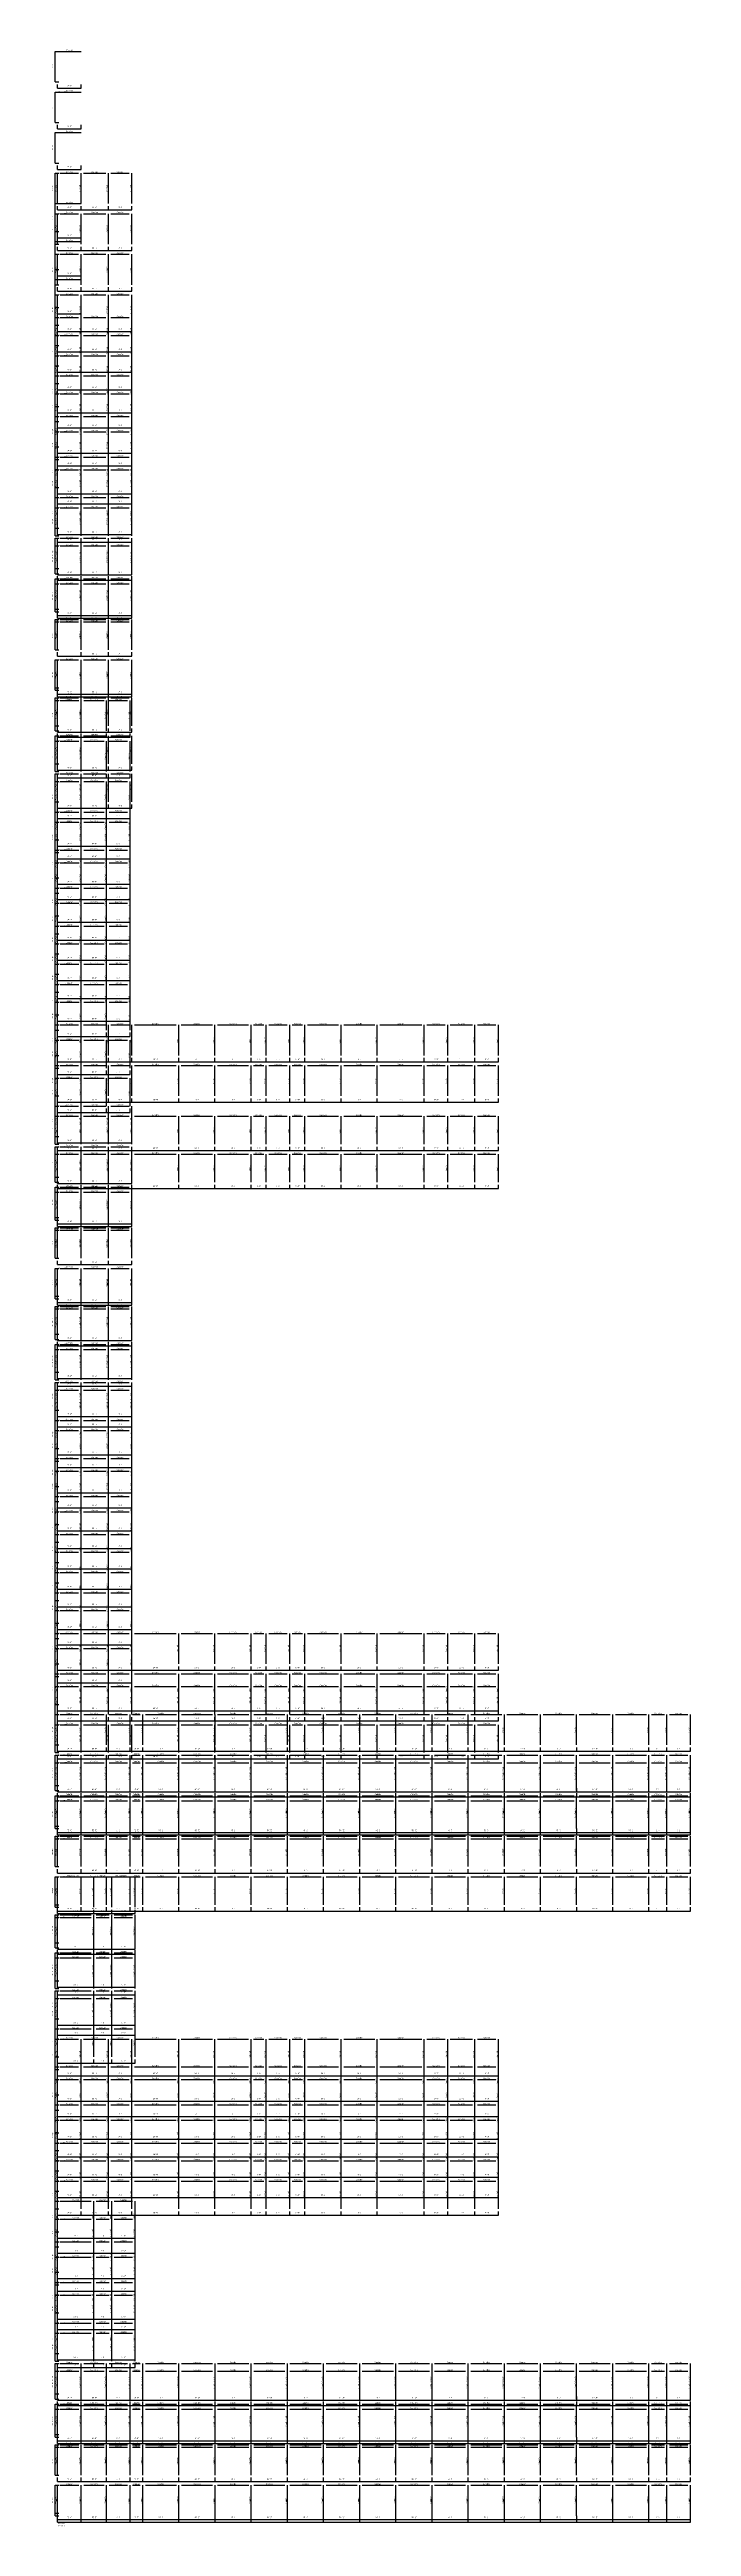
# Model space of a CAD drawing. Extents: x -38 to 2998, y -195 to 11529.
import ezdxf
from ezdxf.enums import TextEntityAlignment as Align

# ---------------------------------------------------------------- set-up
doc = ezdxf.new("R2010")
doc.units = 0
doc.header["$MEASUREMENT"] = 0
doc.layers.get('0').update_dxf_attribs({"linetype": 'CONTINUOUS'})
for name, color, linetype in [('CENTERLINES', 7, 'CONTINUOUS'), ('DIMENSIONS', 4, 'CONTINUOUS'), ('TEXT', 5, 'CONTINUOUS')]:
    doc.layers.add(name, color=color, linetype=linetype)
doc.dimstyles.get("Standard").update_dxf_attribs({"dimtxt": 0.18, "dimasz": 0.18, "dimexe": 0.18, "dimexo": 0.0625, "dimgap": 0.09, "dimtad": 0, "dimtih": 1, "dimtoh": 1, "dimdec": 4, "dimzin": 0, "dimtxsty": 'STANDARD', "dimcen": 0.09, "dimazin": 3, "dimtfac": 1, "dimtdec": 4, "dimtofl": 0, "dimtmove": 0, "dimatfit": 3, "dimtolj": 1, "dimtzin": 0})

# ---------------------------------------------------------------- blocks, each defined once
blk = doc.blocks.new('*D3338')
at = {"color": 1, "linetype": 'BYBLOCK'}
for points in [[(5, -169), (4, -170), (-4, -178), (-5, -179)], [(117, -169), (116, -170), (108, -178), (107, -179)]]:
    blk.add_solid(points, dxfattribs=at)
at = {"layer": 'DIMENSIONS', "color": 9, "linetype": 'BYBLOCK'}
for p, q in [((0, -174), (0, -156)), ((112, -174), (112, -156))]:
    blk.add_line(p, q, dxfattribs=at)
at = {"layer": 'DIMENSIONS', "color": 0, "linetype": 'BYBLOCK'}
blk.add_line((0, -174), (112, -174), dxfattribs=at)
at = {"layer": 'DIMENSIONS', "color": 0, "linetype": 'BYBLOCK', "insert": (56, -162), "char_height": 6, "attachment_point": 5}
blk.add_mtext("\\A1; 9' -4''", dxfattribs=at)
blk = doc.blocks.new('*D3339')
at = {"color": 1, "linetype": 'BYBLOCK'}
for points in [[(117, -169), (116, -170), (108, -178), (107, -179)], [(237, -169), (236, -170), (228, -178), (227, -179)]]:
    blk.add_solid(points, dxfattribs=at)
at = {"layer": 'DIMENSIONS', "color": 9, "linetype": 'BYBLOCK'}
for p, q in [((112, -174), (112, -156)), ((232, -174), (232, -156))]:
    blk.add_line(p, q, dxfattribs=at)
at = {"layer": 'DIMENSIONS', "color": 0, "linetype": 'BYBLOCK'}
blk.add_line((112, -174), (232, -174), dxfattribs=at)
at = {"layer": 'DIMENSIONS', "color": 0, "linetype": 'BYBLOCK', "insert": (172, -162), "char_height": 6, "attachment_point": 5}
blk.add_mtext("\\A1; 10' -0''", dxfattribs=at)
blk = doc.blocks.new('*D3340')
at = {"color": 1, "linetype": 'BYBLOCK'}
for points in [[(237, -169), (236, -170), (228, -178), (227, -179)], [(348, -169), (347, -170), (339, -178), (338, -179)]]:
    blk.add_solid(points, dxfattribs=at)
at = {"layer": 'DIMENSIONS', "color": 9, "linetype": 'BYBLOCK'}
for p, q in [((232, -174), (232, -156)), ((343, -174), (343, -156))]:
    blk.add_line(p, q, dxfattribs=at)
at = {"layer": 'DIMENSIONS', "color": 0, "linetype": 'BYBLOCK'}
blk.add_line((232, -174), (343, -174), dxfattribs=at)
at = {"layer": 'DIMENSIONS', "color": 0, "linetype": 'BYBLOCK', "insert": (287, -162), "char_height": 6, "attachment_point": 5}
blk.add_mtext("\\A1; 9' -3''", dxfattribs=at)
blk = doc.blocks.new('*D3341')
at = {"color": 1, "linetype": 'BYBLOCK'}
for points in [[(348, -169), (347, -170), (339, -178), (338, -179)], [(408, -169), (407, -170), (399, -178), (398, -179)]]:
    blk.add_solid(points, dxfattribs=at)
at = {"layer": 'DIMENSIONS', "color": 9, "linetype": 'BYBLOCK'}
for p, q in [((343, -174), (343, -156)), ((403, -174), (403, -156))]:
    blk.add_line(p, q, dxfattribs=at)
at = {"layer": 'DIMENSIONS', "color": 0, "linetype": 'BYBLOCK'}
blk.add_line((343, -174), (403, -174), dxfattribs=at)
at = {"layer": 'DIMENSIONS', "color": 0, "linetype": 'BYBLOCK', "insert": (373, -162), "char_height": 6, "attachment_point": 5}
blk.add_mtext("\\A1; 5' -0''", dxfattribs=at)
blk = doc.blocks.new('*D3342')
at = {"color": 1, "linetype": 'BYBLOCK'}
for points in [[(408, -169), (407, -170), (399, -178), (398, -179)], [(579, -169), (578, -170), (570, -178), (569, -179)]]:
    blk.add_solid(points, dxfattribs=at)
at = {"layer": 'DIMENSIONS', "color": 9, "linetype": 'BYBLOCK'}
for p, q in [((403, -174), (403, -156)), ((574, -174), (574, -156))]:
    blk.add_line(p, q, dxfattribs=at)
at = {"layer": 'DIMENSIONS', "color": 0, "linetype": 'BYBLOCK'}
blk.add_line((403, -174), (574, -174), dxfattribs=at)
at = {"layer": 'DIMENSIONS', "color": 0, "linetype": 'BYBLOCK', "insert": (488, -162), "char_height": 6, "attachment_point": 5}
blk.add_mtext("\\A1; 14' -3''", dxfattribs=at)
blk = doc.blocks.new('*D3343')
at = {"color": 1, "linetype": 'BYBLOCK'}
for points in [[(579, -169), (578, -170), (570, -178), (569, -179)], [(750, -169), (749, -170), (741, -178), (740, -179)]]:
    blk.add_solid(points, dxfattribs=at)
at = {"layer": 'DIMENSIONS', "color": 9, "linetype": 'BYBLOCK'}
for p, q in [((574, -174), (574, -156)), ((745, -174), (745, -156))]:
    blk.add_line(p, q, dxfattribs=at)
at = {"layer": 'DIMENSIONS', "color": 0, "linetype": 'BYBLOCK'}
blk.add_line((574, -174), (745, -174), dxfattribs=at)
at = {"layer": 'DIMENSIONS', "color": 0, "linetype": 'BYBLOCK', "insert": (659, -162), "char_height": 6, "attachment_point": 5}
blk.add_mtext("\\A1; 14' -3''", dxfattribs=at)
blk = doc.blocks.new('*D3344')
at = {"color": 1, "linetype": 'BYBLOCK'}
for points in [[(750, -169), (749, -170), (741, -178), (740, -179)], [(921, -169), (920, -170), (912, -178), (911, -179)]]:
    blk.add_solid(points, dxfattribs=at)
at = {"layer": 'DIMENSIONS', "color": 9, "linetype": 'BYBLOCK'}
for p, q in [((745, -174), (745, -156)), ((916, -174), (916, -156))]:
    blk.add_line(p, q, dxfattribs=at)
at = {"layer": 'DIMENSIONS', "color": 0, "linetype": 'BYBLOCK'}
blk.add_line((745, -174), (916, -174), dxfattribs=at)
at = {"layer": 'DIMENSIONS', "color": 0, "linetype": 'BYBLOCK', "insert": (830, -162), "char_height": 6, "attachment_point": 5}
blk.add_mtext("\\A1; 14' -3''", dxfattribs=at)
blk = doc.blocks.new('*D3345')
at = {"color": 1, "linetype": 'BYBLOCK'}
for points in [[(921, -169), (920, -170), (912, -178), (911, -179)], [(1092, -169), (1091, -170), (1083, -178), (1082, -179)]]:
    blk.add_solid(points, dxfattribs=at)
at = {"layer": 'DIMENSIONS', "color": 9, "linetype": 'BYBLOCK'}
for p, q in [((916, -174), (916, -156)), ((1087, -174), (1087, -156))]:
    blk.add_line(p, q, dxfattribs=at)
at = {"layer": 'DIMENSIONS', "color": 0, "linetype": 'BYBLOCK'}
blk.add_line((916, -174), (1087, -174), dxfattribs=at)
at = {"layer": 'DIMENSIONS', "color": 0, "linetype": 'BYBLOCK', "insert": (1001, -162), "char_height": 6, "attachment_point": 5}
blk.add_mtext("\\A1; 14' -3''", dxfattribs=at)
blk = doc.blocks.new('*D3346')
at = {"color": 1, "linetype": 'BYBLOCK'}
for points in [[(1092, -169), (1091, -170), (1083, -178), (1082, -179)], [(1263, -169), (1262, -170), (1254, -178), (1253, -179)]]:
    blk.add_solid(points, dxfattribs=at)
at = {"layer": 'DIMENSIONS', "color": 9, "linetype": 'BYBLOCK'}
for p, q in [((1087, -174), (1087, -156)), ((1258, -174), (1258, -156))]:
    blk.add_line(p, q, dxfattribs=at)
at = {"layer": 'DIMENSIONS', "color": 0, "linetype": 'BYBLOCK'}
blk.add_line((1087, -174), (1258, -174), dxfattribs=at)
at = {"layer": 'DIMENSIONS', "color": 0, "linetype": 'BYBLOCK', "insert": (1172, -162), "char_height": 6, "attachment_point": 5}
blk.add_mtext("\\A1; 14' -3''", dxfattribs=at)
blk = doc.blocks.new('*D3347')
at = {"color": 1, "linetype": 'BYBLOCK'}
for points in [[(1263, -169), (1262, -170), (1254, -178), (1253, -179)], [(1434, -169), (1433, -170), (1425, -178), (1424, -179)]]:
    blk.add_solid(points, dxfattribs=at)
at = {"layer": 'DIMENSIONS', "color": 9, "linetype": 'BYBLOCK'}
for p, q in [((1258, -174), (1258, -156)), ((1429, -174), (1429, -156))]:
    blk.add_line(p, q, dxfattribs=at)
at = {"layer": 'DIMENSIONS', "color": 0, "linetype": 'BYBLOCK'}
blk.add_line((1258, -174), (1429, -174), dxfattribs=at)
at = {"layer": 'DIMENSIONS', "color": 0, "linetype": 'BYBLOCK', "insert": (1343, -162), "char_height": 6, "attachment_point": 5}
blk.add_mtext("\\A1; 14' -3''", dxfattribs=at)
blk = doc.blocks.new('*D3348')
at = {"color": 1, "linetype": 'BYBLOCK'}
for points in [[(1434, -169), (1433, -170), (1425, -178), (1424, -179)], [(1605, -169), (1604, -170), (1596, -178), (1595, -179)]]:
    blk.add_solid(points, dxfattribs=at)
at = {"layer": 'DIMENSIONS', "color": 9, "linetype": 'BYBLOCK'}
for p, q in [((1429, -174), (1429, -156)), ((1600, -174), (1600, -156))]:
    blk.add_line(p, q, dxfattribs=at)
at = {"layer": 'DIMENSIONS', "color": 0, "linetype": 'BYBLOCK'}
blk.add_line((1429, -174), (1600, -174), dxfattribs=at)
at = {"layer": 'DIMENSIONS', "color": 0, "linetype": 'BYBLOCK', "insert": (1514, -162), "char_height": 6, "attachment_point": 5}
blk.add_mtext("\\A1; 14' -3''", dxfattribs=at)
blk = doc.blocks.new('*D3349')
at = {"color": 1, "linetype": 'BYBLOCK'}
for points in [[(1605, -169), (1604, -170), (1596, -178), (1595, -179)], [(1776, -169), (1775, -170), (1767, -178), (1766, -179)]]:
    blk.add_solid(points, dxfattribs=at)
at = {"layer": 'DIMENSIONS', "color": 9, "linetype": 'BYBLOCK'}
for p, q in [((1600, -174), (1600, -156)), ((1771, -174), (1771, -156))]:
    blk.add_line(p, q, dxfattribs=at)
at = {"layer": 'DIMENSIONS', "color": 0, "linetype": 'BYBLOCK'}
blk.add_line((1600, -174), (1771, -174), dxfattribs=at)
at = {"layer": 'DIMENSIONS', "color": 0, "linetype": 'BYBLOCK', "insert": (1685, -162), "char_height": 6, "attachment_point": 5}
blk.add_mtext("\\A1; 14' -3''", dxfattribs=at)
blk = doc.blocks.new('*D3350')
at = {"color": 1, "linetype": 'BYBLOCK'}
for points in [[(1776, -169), (1775, -170), (1767, -178), (1766, -179)], [(1947, -169), (1946, -170), (1938, -178), (1937, -179)]]:
    blk.add_solid(points, dxfattribs=at)
at = {"layer": 'DIMENSIONS', "color": 9, "linetype": 'BYBLOCK'}
for p, q in [((1771, -174), (1771, -156)), ((1942, -174), (1942, -156))]:
    blk.add_line(p, q, dxfattribs=at)
at = {"layer": 'DIMENSIONS', "color": 0, "linetype": 'BYBLOCK'}
blk.add_line((1771, -174), (1942, -174), dxfattribs=at)
at = {"layer": 'DIMENSIONS', "color": 0, "linetype": 'BYBLOCK', "insert": (1856, -162), "char_height": 6, "attachment_point": 5}
blk.add_mtext("\\A1; 14' -3''", dxfattribs=at)
blk = doc.blocks.new('*D3351')
at = {"color": 1, "linetype": 'BYBLOCK'}
for points in [[(1947, -169), (1946, -170), (1938, -178), (1937, -179)], [(2118, -169), (2117, -170), (2109, -178), (2108, -179)]]:
    blk.add_solid(points, dxfattribs=at)
at = {"layer": 'DIMENSIONS', "color": 9, "linetype": 'BYBLOCK'}
for p, q in [((1942, -174), (1942, -156)), ((2113, -174), (2113, -156))]:
    blk.add_line(p, q, dxfattribs=at)
at = {"layer": 'DIMENSIONS', "color": 0, "linetype": 'BYBLOCK'}
blk.add_line((1942, -174), (2113, -174), dxfattribs=at)
at = {"layer": 'DIMENSIONS', "color": 0, "linetype": 'BYBLOCK', "insert": (2027, -162), "char_height": 6, "attachment_point": 5}
blk.add_mtext("\\A1; 14' -3''", dxfattribs=at)
blk = doc.blocks.new('*D3352')
at = {"color": 1, "linetype": 'BYBLOCK'}
for points in [[(2118, -169), (2117, -170), (2109, -178), (2108, -179)], [(2289, -169), (2288, -170), (2280, -178), (2279, -179)]]:
    blk.add_solid(points, dxfattribs=at)
at = {"layer": 'DIMENSIONS', "color": 9, "linetype": 'BYBLOCK'}
for p, q in [((2113, -174), (2113, -156)), ((2284, -174), (2284, -156))]:
    blk.add_line(p, q, dxfattribs=at)
at = {"layer": 'DIMENSIONS', "color": 0, "linetype": 'BYBLOCK'}
blk.add_line((2113, -174), (2284, -174), dxfattribs=at)
at = {"layer": 'DIMENSIONS', "color": 0, "linetype": 'BYBLOCK', "insert": (2198, -162), "char_height": 6, "attachment_point": 5}
blk.add_mtext("\\A1; 14' -3''", dxfattribs=at)
blk = doc.blocks.new('*D3353')
at = {"color": 1, "linetype": 'BYBLOCK'}
for points in [[(2289, -169), (2288, -170), (2280, -178), (2279, -179)], [(2460, -169), (2459, -170), (2451, -178), (2450, -179)]]:
    blk.add_solid(points, dxfattribs=at)
at = {"layer": 'DIMENSIONS', "color": 9, "linetype": 'BYBLOCK'}
for p, q in [((2284, -174), (2284, -156)), ((2455, -174), (2455, -156))]:
    blk.add_line(p, q, dxfattribs=at)
at = {"layer": 'DIMENSIONS', "color": 0, "linetype": 'BYBLOCK'}
blk.add_line((2284, -174), (2455, -174), dxfattribs=at)
at = {"layer": 'DIMENSIONS', "color": 0, "linetype": 'BYBLOCK', "insert": (2369, -162), "char_height": 6, "attachment_point": 5}
blk.add_mtext("\\A1; 14' -3''", dxfattribs=at)
blk = doc.blocks.new('*D3354')
at = {"color": 1, "linetype": 'BYBLOCK'}
for points in [[(2460, -169), (2459, -170), (2451, -178), (2450, -179)], [(2631, -169), (2630, -170), (2622, -178), (2621, -179)]]:
    blk.add_solid(points, dxfattribs=at)
at = {"layer": 'DIMENSIONS', "color": 9, "linetype": 'BYBLOCK'}
for p, q in [((2455, -174), (2455, -156)), ((2626, -174), (2626, -156))]:
    blk.add_line(p, q, dxfattribs=at)
at = {"layer": 'DIMENSIONS', "color": 0, "linetype": 'BYBLOCK'}
blk.add_line((2455, -174), (2626, -174), dxfattribs=at)
at = {"layer": 'DIMENSIONS', "color": 0, "linetype": 'BYBLOCK', "insert": (2540, -162), "char_height": 6, "attachment_point": 5}
blk.add_mtext("\\A1; 14' -3''", dxfattribs=at)
blk = doc.blocks.new('*D3355')
at = {"color": 1, "linetype": 'BYBLOCK'}
for points in [[(2631, -169), (2630, -170), (2622, -178), (2621, -179)], [(2802, -169), (2801, -170), (2793, -178), (2792, -179)]]:
    blk.add_solid(points, dxfattribs=at)
at = {"layer": 'DIMENSIONS', "color": 9, "linetype": 'BYBLOCK'}
for p, q in [((2626, -174), (2626, -156)), ((2797, -174), (2797, -156))]:
    blk.add_line(p, q, dxfattribs=at)
at = {"layer": 'DIMENSIONS', "color": 0, "linetype": 'BYBLOCK'}
blk.add_line((2626, -174), (2797, -174), dxfattribs=at)
at = {"layer": 'DIMENSIONS', "color": 0, "linetype": 'BYBLOCK', "insert": (2711, -162), "char_height": 6, "attachment_point": 5}
blk.add_mtext("\\A1; 14' -3''", dxfattribs=at)
blk = doc.blocks.new('*D3356')
at = {"color": 1, "linetype": 'BYBLOCK'}
for points in [[(2802, -169), (2801, -170), (2793, -178), (2792, -179)], [(2887, -169), (2886, -170), (2878, -178), (2877, -179)]]:
    blk.add_solid(points, dxfattribs=at)
at = {"layer": 'DIMENSIONS', "color": 9, "linetype": 'BYBLOCK'}
for p, q in [((2797, -174), (2797, -156)), ((2882, -174), (2882, -156))]:
    blk.add_line(p, q, dxfattribs=at)
at = {"layer": 'DIMENSIONS', "color": 0, "linetype": 'BYBLOCK'}
blk.add_line((2797, -174), (2882, -174), dxfattribs=at)
at = {"layer": 'DIMENSIONS', "color": 0, "linetype": 'BYBLOCK', "insert": (2839, -162), "char_height": 6, "attachment_point": 5}
blk.add_mtext("\\A1; 7' -1''", dxfattribs=at)
blk = doc.blocks.new('*D3357')
at = {"color": 1, "linetype": 'BYBLOCK'}
for points in [[(2887, -169), (2886, -170), (2878, -178), (2877, -179)], [(2998, -169), (2997, -170), (2989, -178), (2988, -179)]]:
    blk.add_solid(points, dxfattribs=at)
at = {"layer": 'DIMENSIONS', "color": 9, "linetype": 'BYBLOCK'}
for p, q in [((2882, -174), (2882, -156)), ((2993, -174), (2993, -156))]:
    blk.add_line(p, q, dxfattribs=at)
at = {"layer": 'DIMENSIONS', "color": 0, "linetype": 'BYBLOCK'}
blk.add_line((2882, -174), (2993, -174), dxfattribs=at)
at = {"layer": 'DIMENSIONS', "color": 0, "linetype": 'BYBLOCK', "insert": (2937, -162), "char_height": 6, "attachment_point": 5}
blk.add_mtext("\\A1; 9' -3''", dxfattribs=at)
blk = doc.blocks.new('*D3358')
at = {"color": 1, "linetype": 'BYBLOCK'}
for points in [[(-8, -4), (-7, -5), (-17, 5), (-16, 4)], [(-8, -148), (-7, -149), (-17, -139), (-16, -140)]]:
    blk.add_solid(points, dxfattribs=at)
at = {"layer": 'DIMENSIONS', "color": 9, "linetype": 'BYBLOCK'}
for p, q in [((-12, 0), (6, 0)), ((-12, -144), (6, -144))]:
    blk.add_line(p, q, dxfattribs=at)
at = {"layer": 'DIMENSIONS', "color": 0, "linetype": 'BYBLOCK'}
blk.add_line((-12, -144), (-12, 0), dxfattribs=at)
at = {"layer": 'DIMENSIONS', "color": 0, "linetype": 'BYBLOCK', "insert": (-24, -72), "char_height": 6, "attachment_point": 5, "rotation": 90}
blk.add_mtext("\\A1; 12' -0''", dxfattribs=at)
blk = doc.blocks.new('*D3359')
at = {"color": 1, "linetype": 'BYBLOCK'}
for points in [[(5, 23), (4, 22), (-4, 14), (-5, 13)], [(117, 23), (116, 22), (108, 14), (107, 13)]]:
    blk.add_solid(points, dxfattribs=at)
at = {"layer": 'DIMENSIONS', "color": 9, "linetype": 'BYBLOCK'}
for p, q in [((0, 18), (0, 36)), ((112, 18), (112, 36))]:
    blk.add_line(p, q, dxfattribs=at)
at = {"layer": 'DIMENSIONS', "color": 0, "linetype": 'BYBLOCK'}
blk.add_line((0, 18), (112, 18), dxfattribs=at)
at = {"layer": 'DIMENSIONS', "color": 0, "linetype": 'BYBLOCK', "insert": (56, 30), "char_height": 6, "attachment_point": 5}
blk.add_mtext("\\A1; 9' -4''", dxfattribs=at)
blk = doc.blocks.new('*D3360')
at = {"color": 1, "linetype": 'BYBLOCK'}
for points in [[(117, 23), (116, 22), (108, 14), (107, 13)], [(237, 23), (236, 22), (228, 14), (227, 13)]]:
    blk.add_solid(points, dxfattribs=at)
at = {"layer": 'DIMENSIONS', "color": 9, "linetype": 'BYBLOCK'}
for p, q in [((112, 18), (112, 36)), ((232, 18), (232, 36))]:
    blk.add_line(p, q, dxfattribs=at)
at = {"layer": 'DIMENSIONS', "color": 0, "linetype": 'BYBLOCK'}
blk.add_line((112, 18), (232, 18), dxfattribs=at)
at = {"layer": 'DIMENSIONS', "color": 0, "linetype": 'BYBLOCK', "insert": (172, 30), "char_height": 6, "attachment_point": 5}
blk.add_mtext("\\A1; 10' -0''", dxfattribs=at)
blk = doc.blocks.new('*D3361')
at = {"color": 1, "linetype": 'BYBLOCK'}
for points in [[(237, 23), (236, 22), (228, 14), (227, 13)], [(348, 23), (347, 22), (339, 14), (338, 13)]]:
    blk.add_solid(points, dxfattribs=at)
at = {"layer": 'DIMENSIONS', "color": 9, "linetype": 'BYBLOCK'}
for p, q in [((232, 18), (232, 36)), ((343, 18), (343, 36))]:
    blk.add_line(p, q, dxfattribs=at)
at = {"layer": 'DIMENSIONS', "color": 0, "linetype": 'BYBLOCK'}
blk.add_line((232, 18), (343, 18), dxfattribs=at)
at = {"layer": 'DIMENSIONS', "color": 0, "linetype": 'BYBLOCK', "insert": (287, 30), "char_height": 6, "attachment_point": 5}
blk.add_mtext("\\A1; 9' -3''", dxfattribs=at)
blk = doc.blocks.new('*D3362')
at = {"color": 1, "linetype": 'BYBLOCK'}
for points in [[(348, 23), (347, 22), (339, 14), (338, 13)], [(408, 23), (407, 22), (399, 14), (398, 13)]]:
    blk.add_solid(points, dxfattribs=at)
at = {"layer": 'DIMENSIONS', "color": 9, "linetype": 'BYBLOCK'}
for p, q in [((343, 18), (343, 36)), ((403, 18), (403, 36))]:
    blk.add_line(p, q, dxfattribs=at)
at = {"layer": 'DIMENSIONS', "color": 0, "linetype": 'BYBLOCK'}
blk.add_line((343, 18), (403, 18), dxfattribs=at)
at = {"layer": 'DIMENSIONS', "color": 0, "linetype": 'BYBLOCK', "insert": (373, 30), "char_height": 6, "attachment_point": 5}
blk.add_mtext("\\A1; 5' -0''", dxfattribs=at)
blk = doc.blocks.new('*D3363')
at = {"color": 1, "linetype": 'BYBLOCK'}
for points in [[(408, 23), (407, 22), (399, 14), (398, 13)], [(579, 23), (578, 22), (570, 14), (569, 13)]]:
    blk.add_solid(points, dxfattribs=at)
at = {"layer": 'DIMENSIONS', "color": 9, "linetype": 'BYBLOCK'}
for p, q in [((403, 18), (403, 36)), ((574, 18), (574, 36))]:
    blk.add_line(p, q, dxfattribs=at)
at = {"layer": 'DIMENSIONS', "color": 0, "linetype": 'BYBLOCK'}
blk.add_line((403, 18), (574, 18), dxfattribs=at)
at = {"layer": 'DIMENSIONS', "color": 0, "linetype": 'BYBLOCK', "insert": (488, 30), "char_height": 6, "attachment_point": 5}
blk.add_mtext("\\A1; 14' -3''", dxfattribs=at)
blk = doc.blocks.new('*D3364')
at = {"color": 1, "linetype": 'BYBLOCK'}
for points in [[(579, 23), (578, 22), (570, 14), (569, 13)], [(750, 23), (749, 22), (741, 14), (740, 13)]]:
    blk.add_solid(points, dxfattribs=at)
at = {"layer": 'DIMENSIONS', "color": 9, "linetype": 'BYBLOCK'}
for p, q in [((574, 18), (574, 36)), ((745, 18), (745, 36))]:
    blk.add_line(p, q, dxfattribs=at)
at = {"layer": 'DIMENSIONS', "color": 0, "linetype": 'BYBLOCK'}
blk.add_line((574, 18), (745, 18), dxfattribs=at)
at = {"layer": 'DIMENSIONS', "color": 0, "linetype": 'BYBLOCK', "insert": (659, 30), "char_height": 6, "attachment_point": 5}
blk.add_mtext("\\A1; 14' -3''", dxfattribs=at)
blk = doc.blocks.new('*D3365')
at = {"color": 1, "linetype": 'BYBLOCK'}
for points in [[(750, 23), (749, 22), (741, 14), (740, 13)], [(921, 23), (920, 22), (912, 14), (911, 13)]]:
    blk.add_solid(points, dxfattribs=at)
at = {"layer": 'DIMENSIONS', "color": 9, "linetype": 'BYBLOCK'}
for p, q in [((745, 18), (745, 36)), ((916, 18), (916, 36))]:
    blk.add_line(p, q, dxfattribs=at)
at = {"layer": 'DIMENSIONS', "color": 0, "linetype": 'BYBLOCK'}
blk.add_line((745, 18), (916, 18), dxfattribs=at)
at = {"layer": 'DIMENSIONS', "color": 0, "linetype": 'BYBLOCK', "insert": (830, 30), "char_height": 6, "attachment_point": 5}
blk.add_mtext("\\A1; 14' -3''", dxfattribs=at)
blk = doc.blocks.new('*D3366')
at = {"color": 1, "linetype": 'BYBLOCK'}
for points in [[(921, 23), (920, 22), (912, 14), (911, 13)], [(1092, 23), (1091, 22), (1083, 14), (1082, 13)]]:
    blk.add_solid(points, dxfattribs=at)
at = {"layer": 'DIMENSIONS', "color": 9, "linetype": 'BYBLOCK'}
for p, q in [((916, 18), (916, 36)), ((1087, 18), (1087, 36))]:
    blk.add_line(p, q, dxfattribs=at)
at = {"layer": 'DIMENSIONS', "color": 0, "linetype": 'BYBLOCK'}
blk.add_line((916, 18), (1087, 18), dxfattribs=at)
at = {"layer": 'DIMENSIONS', "color": 0, "linetype": 'BYBLOCK', "insert": (1001, 30), "char_height": 6, "attachment_point": 5}
blk.add_mtext("\\A1; 14' -3''", dxfattribs=at)
blk = doc.blocks.new('*D3367')
at = {"color": 1, "linetype": 'BYBLOCK'}
for points in [[(1092, 23), (1091, 22), (1083, 14), (1082, 13)], [(1263, 23), (1262, 22), (1254, 14), (1253, 13)]]:
    blk.add_solid(points, dxfattribs=at)
at = {"layer": 'DIMENSIONS', "color": 9, "linetype": 'BYBLOCK'}
for p, q in [((1087, 18), (1087, 36)), ((1258, 18), (1258, 36))]:
    blk.add_line(p, q, dxfattribs=at)
at = {"layer": 'DIMENSIONS', "color": 0, "linetype": 'BYBLOCK'}
blk.add_line((1087, 18), (1258, 18), dxfattribs=at)
at = {"layer": 'DIMENSIONS', "color": 0, "linetype": 'BYBLOCK', "insert": (1172, 30), "char_height": 6, "attachment_point": 5}
blk.add_mtext("\\A1; 14' -3''", dxfattribs=at)
blk = doc.blocks.new('*D3368')
at = {"color": 1, "linetype": 'BYBLOCK'}
for points in [[(1263, 23), (1262, 22), (1254, 14), (1253, 13)], [(1434, 23), (1433, 22), (1425, 14), (1424, 13)]]:
    blk.add_solid(points, dxfattribs=at)
at = {"layer": 'DIMENSIONS', "color": 9, "linetype": 'BYBLOCK'}
for p, q in [((1258, 18), (1258, 36)), ((1429, 18), (1429, 36))]:
    blk.add_line(p, q, dxfattribs=at)
at = {"layer": 'DIMENSIONS', "color": 0, "linetype": 'BYBLOCK'}
blk.add_line((1258, 18), (1429, 18), dxfattribs=at)
at = {"layer": 'DIMENSIONS', "color": 0, "linetype": 'BYBLOCK', "insert": (1343, 30), "char_height": 6, "attachment_point": 5}
blk.add_mtext("\\A1; 14' -3''", dxfattribs=at)
blk = doc.blocks.new('*D3369')
at = {"color": 1, "linetype": 'BYBLOCK'}
for points in [[(1434, 23), (1433, 22), (1425, 14), (1424, 13)], [(1605, 23), (1604, 22), (1596, 14), (1595, 13)]]:
    blk.add_solid(points, dxfattribs=at)
at = {"layer": 'DIMENSIONS', "color": 9, "linetype": 'BYBLOCK'}
for p, q in [((1429, 18), (1429, 36)), ((1600, 18), (1600, 36))]:
    blk.add_line(p, q, dxfattribs=at)
at = {"layer": 'DIMENSIONS', "color": 0, "linetype": 'BYBLOCK'}
blk.add_line((1429, 18), (1600, 18), dxfattribs=at)
at = {"layer": 'DIMENSIONS', "color": 0, "linetype": 'BYBLOCK', "insert": (1514, 30), "char_height": 6, "attachment_point": 5}
blk.add_mtext("\\A1; 14' -3''", dxfattribs=at)
blk = doc.blocks.new('*D3370')
at = {"color": 1, "linetype": 'BYBLOCK'}
for points in [[(1605, 23), (1604, 22), (1596, 14), (1595, 13)], [(1776, 23), (1775, 22), (1767, 14), (1766, 13)]]:
    blk.add_solid(points, dxfattribs=at)
at = {"layer": 'DIMENSIONS', "color": 9, "linetype": 'BYBLOCK'}
for p, q in [((1600, 18), (1600, 36)), ((1771, 18), (1771, 36))]:
    blk.add_line(p, q, dxfattribs=at)
at = {"layer": 'DIMENSIONS', "color": 0, "linetype": 'BYBLOCK'}
blk.add_line((1600, 18), (1771, 18), dxfattribs=at)
at = {"layer": 'DIMENSIONS', "color": 0, "linetype": 'BYBLOCK', "insert": (1685, 30), "char_height": 6, "attachment_point": 5}
blk.add_mtext("\\A1; 14' -3''", dxfattribs=at)
blk = doc.blocks.new('*D3371')
at = {"color": 1, "linetype": 'BYBLOCK'}
for points in [[(1776, 23), (1775, 22), (1767, 14), (1766, 13)], [(1947, 23), (1946, 22), (1938, 14), (1937, 13)]]:
    blk.add_solid(points, dxfattribs=at)
at = {"layer": 'DIMENSIONS', "color": 9, "linetype": 'BYBLOCK'}
for p, q in [((1771, 18), (1771, 36)), ((1942, 18), (1942, 36))]:
    blk.add_line(p, q, dxfattribs=at)
at = {"layer": 'DIMENSIONS', "color": 0, "linetype": 'BYBLOCK'}
blk.add_line((1771, 18), (1942, 18), dxfattribs=at)
at = {"layer": 'DIMENSIONS', "color": 0, "linetype": 'BYBLOCK', "insert": (1856, 30), "char_height": 6, "attachment_point": 5}
blk.add_mtext("\\A1; 14' -3''", dxfattribs=at)
blk = doc.blocks.new('*D3372')
at = {"color": 1, "linetype": 'BYBLOCK'}
for points in [[(1947, 23), (1946, 22), (1938, 14), (1937, 13)], [(2118, 23), (2117, 22), (2109, 14), (2108, 13)]]:
    blk.add_solid(points, dxfattribs=at)
at = {"layer": 'DIMENSIONS', "color": 9, "linetype": 'BYBLOCK'}
for p, q in [((1942, 18), (1942, 36)), ((2113, 18), (2113, 36))]:
    blk.add_line(p, q, dxfattribs=at)
at = {"layer": 'DIMENSIONS', "color": 0, "linetype": 'BYBLOCK'}
blk.add_line((1942, 18), (2113, 18), dxfattribs=at)
at = {"layer": 'DIMENSIONS', "color": 0, "linetype": 'BYBLOCK', "insert": (2027, 30), "char_height": 6, "attachment_point": 5}
blk.add_mtext("\\A1; 14' -3''", dxfattribs=at)
blk = doc.blocks.new('*D3373')
at = {"color": 1, "linetype": 'BYBLOCK'}
for points in [[(2118, 23), (2117, 22), (2109, 14), (2108, 13)], [(2289, 23), (2288, 22), (2280, 14), (2279, 13)]]:
    blk.add_solid(points, dxfattribs=at)
at = {"layer": 'DIMENSIONS', "color": 9, "linetype": 'BYBLOCK'}
for p, q in [((2113, 18), (2113, 36)), ((2284, 18), (2284, 36))]:
    blk.add_line(p, q, dxfattribs=at)
at = {"layer": 'DIMENSIONS', "color": 0, "linetype": 'BYBLOCK'}
blk.add_line((2113, 18), (2284, 18), dxfattribs=at)
at = {"layer": 'DIMENSIONS', "color": 0, "linetype": 'BYBLOCK', "insert": (2198, 30), "char_height": 6, "attachment_point": 5}
blk.add_mtext("\\A1; 14' -3''", dxfattribs=at)
blk = doc.blocks.new('*D3374')
at = {"color": 1, "linetype": 'BYBLOCK'}
for points in [[(2289, 23), (2288, 22), (2280, 14), (2279, 13)], [(2460, 23), (2459, 22), (2451, 14), (2450, 13)]]:
    blk.add_solid(points, dxfattribs=at)
at = {"layer": 'DIMENSIONS', "color": 9, "linetype": 'BYBLOCK'}
for p, q in [((2284, 18), (2284, 36)), ((2455, 18), (2455, 36))]:
    blk.add_line(p, q, dxfattribs=at)
at = {"layer": 'DIMENSIONS', "color": 0, "linetype": 'BYBLOCK'}
blk.add_line((2284, 18), (2455, 18), dxfattribs=at)
at = {"layer": 'DIMENSIONS', "color": 0, "linetype": 'BYBLOCK', "insert": (2369, 30), "char_height": 6, "attachment_point": 5}
blk.add_mtext("\\A1; 14' -3''", dxfattribs=at)
blk = doc.blocks.new('*D3375')
at = {"color": 1, "linetype": 'BYBLOCK'}
for points in [[(2460, 23), (2459, 22), (2451, 14), (2450, 13)], [(2631, 23), (2630, 22), (2622, 14), (2621, 13)]]:
    blk.add_solid(points, dxfattribs=at)
at = {"layer": 'DIMENSIONS', "color": 9, "linetype": 'BYBLOCK'}
for p, q in [((2455, 18), (2455, 36)), ((2626, 18), (2626, 36))]:
    blk.add_line(p, q, dxfattribs=at)
at = {"layer": 'DIMENSIONS', "color": 0, "linetype": 'BYBLOCK'}
blk.add_line((2455, 18), (2626, 18), dxfattribs=at)
at = {"layer": 'DIMENSIONS', "color": 0, "linetype": 'BYBLOCK', "insert": (2540, 30), "char_height": 6, "attachment_point": 5}
blk.add_mtext("\\A1; 14' -3''", dxfattribs=at)
blk = doc.blocks.new('*D3376')
at = {"color": 1, "linetype": 'BYBLOCK'}
for points in [[(2631, 23), (2630, 22), (2622, 14), (2621, 13)], [(2802, 23), (2801, 22), (2793, 14), (2792, 13)]]:
    blk.add_solid(points, dxfattribs=at)
at = {"layer": 'DIMENSIONS', "color": 9, "linetype": 'BYBLOCK'}
for p, q in [((2626, 18), (2626, 36)), ((2797, 18), (2797, 36))]:
    blk.add_line(p, q, dxfattribs=at)
at = {"layer": 'DIMENSIONS', "color": 0, "linetype": 'BYBLOCK'}
blk.add_line((2626, 18), (2797, 18), dxfattribs=at)
at = {"layer": 'DIMENSIONS', "color": 0, "linetype": 'BYBLOCK', "insert": (2711, 30), "char_height": 6, "attachment_point": 5}
blk.add_mtext("\\A1; 14' -3''", dxfattribs=at)
blk = doc.blocks.new('*D3377')
at = {"color": 1, "linetype": 'BYBLOCK'}
for points in [[(2802, 23), (2801, 22), (2793, 14), (2792, 13)], [(2887, 23), (2886, 22), (2878, 14), (2877, 13)]]:
    blk.add_solid(points, dxfattribs=at)
at = {"layer": 'DIMENSIONS', "color": 9, "linetype": 'BYBLOCK'}
for p, q in [((2797, 18), (2797, 36)), ((2882, 18), (2882, 36))]:
    blk.add_line(p, q, dxfattribs=at)
at = {"layer": 'DIMENSIONS', "color": 0, "linetype": 'BYBLOCK'}
blk.add_line((2797, 18), (2882, 18), dxfattribs=at)
at = {"layer": 'DIMENSIONS', "color": 0, "linetype": 'BYBLOCK', "insert": (2839, 30), "char_height": 6, "attachment_point": 5}
blk.add_mtext("\\A1; 7' -1''", dxfattribs=at)
blk = doc.blocks.new('*D3378')
at = {"color": 1, "linetype": 'BYBLOCK'}
for points in [[(2887, 23), (2886, 22), (2878, 14), (2877, 13)], [(2998, 23), (2997, 22), (2989, 14), (2988, 13)]]:
    blk.add_solid(points, dxfattribs=at)
at = {"layer": 'DIMENSIONS', "color": 9, "linetype": 'BYBLOCK'}
for p, q in [((2882, 18), (2882, 36)), ((2993, 18), (2993, 36))]:
    blk.add_line(p, q, dxfattribs=at)
at = {"layer": 'DIMENSIONS', "color": 0, "linetype": 'BYBLOCK'}
blk.add_line((2882, 18), (2993, 18), dxfattribs=at)
at = {"layer": 'DIMENSIONS', "color": 0, "linetype": 'BYBLOCK', "insert": (2937, 30), "char_height": 6, "attachment_point": 5}
blk.add_mtext("\\A1; 9' -3''", dxfattribs=at)
blk = doc.blocks.new('*D3379')
at = {"color": 1, "linetype": 'BYBLOCK'}
for points in [[(-8, 188), (-7, 187), (-17, 197), (-16, 196)], [(-8, 44), (-7, 43), (-17, 53), (-16, 52)]]:
    blk.add_solid(points, dxfattribs=at)
at = {"layer": 'DIMENSIONS', "color": 9, "linetype": 'BYBLOCK'}
for p, q in [((-12, 192), (6, 192)), ((-12, 48), (6, 48))]:
    blk.add_line(p, q, dxfattribs=at)
at = {"layer": 'DIMENSIONS', "color": 0, "linetype": 'BYBLOCK'}
blk.add_line((-12, 48), (-12, 192), dxfattribs=at)
at = {"layer": 'DIMENSIONS', "color": 0, "linetype": 'BYBLOCK', "insert": (-24, 120), "char_height": 6, "attachment_point": 5, "rotation": 90}
blk.add_mtext("\\A1; 12' -0''", dxfattribs=at)
blk = doc.blocks.new('*D3380')
at = {"color": 1, "linetype": 'BYBLOCK'}
for points in [[(5, 215), (4, 214), (-4, 206), (-5, 205)], [(117, 215), (116, 214), (108, 206), (107, 205)]]:
    blk.add_solid(points, dxfattribs=at)
at = {"layer": 'DIMENSIONS', "color": 9, "linetype": 'BYBLOCK'}
for p, q in [((0, 210), (0, 228)), ((112, 210), (112, 228))]:
    blk.add_line(p, q, dxfattribs=at)
at = {"layer": 'DIMENSIONS', "color": 0, "linetype": 'BYBLOCK'}
blk.add_line((0, 210), (112, 210), dxfattribs=at)
at = {"layer": 'DIMENSIONS', "color": 0, "linetype": 'BYBLOCK', "insert": (56, 222), "char_height": 6, "attachment_point": 5}
blk.add_mtext("\\A1; 9' -4''", dxfattribs=at)
blk = doc.blocks.new('*D3381')
at = {"color": 1, "linetype": 'BYBLOCK'}
for points in [[(117, 215), (116, 214), (108, 206), (107, 205)], [(237, 215), (236, 214), (228, 206), (227, 205)]]:
    blk.add_solid(points, dxfattribs=at)
at = {"layer": 'DIMENSIONS', "color": 9, "linetype": 'BYBLOCK'}
for p, q in [((112, 210), (112, 228)), ((232, 210), (232, 228))]:
    blk.add_line(p, q, dxfattribs=at)
at = {"layer": 'DIMENSIONS', "color": 0, "linetype": 'BYBLOCK'}
blk.add_line((112, 210), (232, 210), dxfattribs=at)
at = {"layer": 'DIMENSIONS', "color": 0, "linetype": 'BYBLOCK', "insert": (172, 222), "char_height": 6, "attachment_point": 5}
blk.add_mtext("\\A1; 10' -0''", dxfattribs=at)
blk = doc.blocks.new('*D3382')
at = {"color": 1, "linetype": 'BYBLOCK'}
for points in [[(237, 215), (236, 214), (228, 206), (227, 205)], [(348, 215), (347, 214), (339, 206), (338, 205)]]:
    blk.add_solid(points, dxfattribs=at)
at = {"layer": 'DIMENSIONS', "color": 9, "linetype": 'BYBLOCK'}
for p, q in [((232, 210), (232, 228)), ((343, 210), (343, 228))]:
    blk.add_line(p, q, dxfattribs=at)
at = {"layer": 'DIMENSIONS', "color": 0, "linetype": 'BYBLOCK'}
blk.add_line((232, 210), (343, 210), dxfattribs=at)
at = {"layer": 'DIMENSIONS', "color": 0, "linetype": 'BYBLOCK', "insert": (287, 222), "char_height": 6, "attachment_point": 5}
blk.add_mtext("\\A1; 9' -3''", dxfattribs=at)
blk = doc.blocks.new('*D3383')
at = {"color": 1, "linetype": 'BYBLOCK'}
for points in [[(348, 215), (347, 214), (339, 206), (338, 205)], [(408, 215), (407, 214), (399, 206), (398, 205)]]:
    blk.add_solid(points, dxfattribs=at)
at = {"layer": 'DIMENSIONS', "color": 9, "linetype": 'BYBLOCK'}
for p, q in [((343, 210), (343, 228)), ((403, 210), (403, 228))]:
    blk.add_line(p, q, dxfattribs=at)
at = {"layer": 'DIMENSIONS', "color": 0, "linetype": 'BYBLOCK'}
blk.add_line((343, 210), (403, 210), dxfattribs=at)
at = {"layer": 'DIMENSIONS', "color": 0, "linetype": 'BYBLOCK', "insert": (373, 222), "char_height": 6, "attachment_point": 5}
blk.add_mtext("\\A1; 5' -0''", dxfattribs=at)
blk = doc.blocks.new('*D3384')
at = {"color": 1, "linetype": 'BYBLOCK'}
for points in [[(408, 215), (407, 214), (399, 206), (398, 205)], [(579, 215), (578, 214), (570, 206), (569, 205)]]:
    blk.add_solid(points, dxfattribs=at)
at = {"layer": 'DIMENSIONS', "color": 9, "linetype": 'BYBLOCK'}
for p, q in [((403, 210), (403, 228)), ((574, 210), (574, 228))]:
    blk.add_line(p, q, dxfattribs=at)
at = {"layer": 'DIMENSIONS', "color": 0, "linetype": 'BYBLOCK'}
blk.add_line((403, 210), (574, 210), dxfattribs=at)
at = {"layer": 'DIMENSIONS', "color": 0, "linetype": 'BYBLOCK', "insert": (488, 222), "char_height": 6, "attachment_point": 5}
blk.add_mtext("\\A1; 14' -3''", dxfattribs=at)
blk = doc.blocks.new('*D3385')
at = {"color": 1, "linetype": 'BYBLOCK'}
for points in [[(579, 215), (578, 214), (570, 206), (569, 205)], [(750, 215), (749, 214), (741, 206), (740, 205)]]:
    blk.add_solid(points, dxfattribs=at)
at = {"layer": 'DIMENSIONS', "color": 9, "linetype": 'BYBLOCK'}
for p, q in [((574, 210), (574, 228)), ((745, 210), (745, 228))]:
    blk.add_line(p, q, dxfattribs=at)
at = {"layer": 'DIMENSIONS', "color": 0, "linetype": 'BYBLOCK'}
blk.add_line((574, 210), (745, 210), dxfattribs=at)
at = {"layer": 'DIMENSIONS', "color": 0, "linetype": 'BYBLOCK', "insert": (659, 222), "char_height": 6, "attachment_point": 5}
blk.add_mtext("\\A1; 14' -3''", dxfattribs=at)
blk = doc.blocks.new('*D3386')
at = {"color": 1, "linetype": 'BYBLOCK'}
for points in [[(750, 215), (749, 214), (741, 206), (740, 205)], [(921, 215), (920, 214), (912, 206), (911, 205)]]:
    blk.add_solid(points, dxfattribs=at)
at = {"layer": 'DIMENSIONS', "color": 9, "linetype": 'BYBLOCK'}
for p, q in [((745, 210), (745, 228)), ((916, 210), (916, 228))]:
    blk.add_line(p, q, dxfattribs=at)
at = {"layer": 'DIMENSIONS', "color": 0, "linetype": 'BYBLOCK'}
blk.add_line((745, 210), (916, 210), dxfattribs=at)
at = {"layer": 'DIMENSIONS', "color": 0, "linetype": 'BYBLOCK', "insert": (830, 222), "char_height": 6, "attachment_point": 5}
blk.add_mtext("\\A1; 14' -3''", dxfattribs=at)
blk = doc.blocks.new('*D3387')
at = {"color": 1, "linetype": 'BYBLOCK'}
for points in [[(921, 215), (920, 214), (912, 206), (911, 205)], [(1092, 215), (1091, 214), (1083, 206), (1082, 205)]]:
    blk.add_solid(points, dxfattribs=at)
at = {"layer": 'DIMENSIONS', "color": 9, "linetype": 'BYBLOCK'}
for p, q in [((916, 210), (916, 228)), ((1087, 210), (1087, 228))]:
    blk.add_line(p, q, dxfattribs=at)
at = {"layer": 'DIMENSIONS', "color": 0, "linetype": 'BYBLOCK'}
blk.add_line((916, 210), (1087, 210), dxfattribs=at)
at = {"layer": 'DIMENSIONS', "color": 0, "linetype": 'BYBLOCK', "insert": (1001, 222), "char_height": 6, "attachment_point": 5}
blk.add_mtext("\\A1; 14' -3''", dxfattribs=at)
blk = doc.blocks.new('*D3388')
at = {"color": 1, "linetype": 'BYBLOCK'}
for points in [[(1092, 215), (1091, 214), (1083, 206), (1082, 205)], [(1263, 215), (1262, 214), (1254, 206), (1253, 205)]]:
    blk.add_solid(points, dxfattribs=at)
at = {"layer": 'DIMENSIONS', "color": 9, "linetype": 'BYBLOCK'}
for p, q in [((1087, 210), (1087, 228)), ((1258, 210), (1258, 228))]:
    blk.add_line(p, q, dxfattribs=at)
at = {"layer": 'DIMENSIONS', "color": 0, "linetype": 'BYBLOCK'}
blk.add_line((1087, 210), (1258, 210), dxfattribs=at)
at = {"layer": 'DIMENSIONS', "color": 0, "linetype": 'BYBLOCK', "insert": (1172, 222), "char_height": 6, "attachment_point": 5}
blk.add_mtext("\\A1; 14' -3''", dxfattribs=at)
blk = doc.blocks.new('*D3389')
at = {"color": 1, "linetype": 'BYBLOCK'}
for points in [[(1263, 215), (1262, 214), (1254, 206), (1253, 205)], [(1434, 215), (1433, 214), (1425, 206), (1424, 205)]]:
    blk.add_solid(points, dxfattribs=at)
at = {"layer": 'DIMENSIONS', "color": 9, "linetype": 'BYBLOCK'}
for p, q in [((1258, 210), (1258, 228)), ((1429, 210), (1429, 228))]:
    blk.add_line(p, q, dxfattribs=at)
at = {"layer": 'DIMENSIONS', "color": 0, "linetype": 'BYBLOCK'}
blk.add_line((1258, 210), (1429, 210), dxfattribs=at)
at = {"layer": 'DIMENSIONS', "color": 0, "linetype": 'BYBLOCK', "insert": (1343, 222), "char_height": 6, "attachment_point": 5}
blk.add_mtext("\\A1; 14' -3''", dxfattribs=at)
blk = doc.blocks.new('*D3390')
at = {"color": 1, "linetype": 'BYBLOCK'}
for points in [[(1434, 215), (1433, 214), (1425, 206), (1424, 205)], [(1605, 215), (1604, 214), (1596, 206), (1595, 205)]]:
    blk.add_solid(points, dxfattribs=at)
at = {"layer": 'DIMENSIONS', "color": 9, "linetype": 'BYBLOCK'}
for p, q in [((1429, 210), (1429, 228)), ((1600, 210), (1600, 228))]:
    blk.add_line(p, q, dxfattribs=at)
at = {"layer": 'DIMENSIONS', "color": 0, "linetype": 'BYBLOCK'}
blk.add_line((1429, 210), (1600, 210), dxfattribs=at)
at = {"layer": 'DIMENSIONS', "color": 0, "linetype": 'BYBLOCK', "insert": (1514, 222), "char_height": 6, "attachment_point": 5}
blk.add_mtext("\\A1; 14' -3''", dxfattribs=at)
blk = doc.blocks.new('*D3391')
at = {"color": 1, "linetype": 'BYBLOCK'}
for points in [[(1605, 215), (1604, 214), (1596, 206), (1595, 205)], [(1776, 215), (1775, 214), (1767, 206), (1766, 205)]]:
    blk.add_solid(points, dxfattribs=at)
at = {"layer": 'DIMENSIONS', "color": 9, "linetype": 'BYBLOCK'}
for p, q in [((1600, 210), (1600, 228)), ((1771, 210), (1771, 228))]:
    blk.add_line(p, q, dxfattribs=at)
at = {"layer": 'DIMENSIONS', "color": 0, "linetype": 'BYBLOCK'}
blk.add_line((1600, 210), (1771, 210), dxfattribs=at)
at = {"layer": 'DIMENSIONS', "color": 0, "linetype": 'BYBLOCK', "insert": (1685, 222), "char_height": 6, "attachment_point": 5}
blk.add_mtext("\\A1; 14' -3''", dxfattribs=at)
blk = doc.blocks.new('*D3392')
at = {"color": 1, "linetype": 'BYBLOCK'}
for points in [[(1776, 215), (1775, 214), (1767, 206), (1766, 205)], [(1947, 215), (1946, 214), (1938, 206), (1937, 205)]]:
    blk.add_solid(points, dxfattribs=at)
at = {"layer": 'DIMENSIONS', "color": 9, "linetype": 'BYBLOCK'}
for p, q in [((1771, 210), (1771, 228)), ((1942, 210), (1942, 228))]:
    blk.add_line(p, q, dxfattribs=at)
at = {"layer": 'DIMENSIONS', "color": 0, "linetype": 'BYBLOCK'}
blk.add_line((1771, 210), (1942, 210), dxfattribs=at)
at = {"layer": 'DIMENSIONS', "color": 0, "linetype": 'BYBLOCK', "insert": (1856, 222), "char_height": 6, "attachment_point": 5}
blk.add_mtext("\\A1; 14' -3''", dxfattribs=at)
blk = doc.blocks.new('*D3393')
at = {"color": 1, "linetype": 'BYBLOCK'}
for points in [[(1947, 215), (1946, 214), (1938, 206), (1937, 205)], [(2118, 215), (2117, 214), (2109, 206), (2108, 205)]]:
    blk.add_solid(points, dxfattribs=at)
at = {"layer": 'DIMENSIONS', "color": 9, "linetype": 'BYBLOCK'}
for p, q in [((1942, 210), (1942, 228)), ((2113, 210), (2113, 228))]:
    blk.add_line(p, q, dxfattribs=at)
at = {"layer": 'DIMENSIONS', "color": 0, "linetype": 'BYBLOCK'}
blk.add_line((1942, 210), (2113, 210), dxfattribs=at)
at = {"layer": 'DIMENSIONS', "color": 0, "linetype": 'BYBLOCK', "insert": (2027, 222), "char_height": 6, "attachment_point": 5}
blk.add_mtext("\\A1; 14' -3''", dxfattribs=at)
blk = doc.blocks.new('*D3394')
at = {"color": 1, "linetype": 'BYBLOCK'}
for points in [[(2118, 215), (2117, 214), (2109, 206), (2108, 205)], [(2289, 215), (2288, 214), (2280, 206), (2279, 205)]]:
    blk.add_solid(points, dxfattribs=at)
at = {"layer": 'DIMENSIONS', "color": 9, "linetype": 'BYBLOCK'}
for p, q in [((2113, 210), (2113, 228)), ((2284, 210), (2284, 228))]:
    blk.add_line(p, q, dxfattribs=at)
at = {"layer": 'DIMENSIONS', "color": 0, "linetype": 'BYBLOCK'}
blk.add_line((2113, 210), (2284, 210), dxfattribs=at)
at = {"layer": 'DIMENSIONS', "color": 0, "linetype": 'BYBLOCK', "insert": (2198, 222), "char_height": 6, "attachment_point": 5}
blk.add_mtext("\\A1; 14' -3''", dxfattribs=at)
blk = doc.blocks.new('*D3395')
at = {"color": 1, "linetype": 'BYBLOCK'}
for points in [[(2289, 215), (2288, 214), (2280, 206), (2279, 205)], [(2460, 215), (2459, 214), (2451, 206), (2450, 205)]]:
    blk.add_solid(points, dxfattribs=at)
at = {"layer": 'DIMENSIONS', "color": 9, "linetype": 'BYBLOCK'}
for p, q in [((2284, 210), (2284, 228)), ((2455, 210), (2455, 228))]:
    blk.add_line(p, q, dxfattribs=at)
at = {"layer": 'DIMENSIONS', "color": 0, "linetype": 'BYBLOCK'}
blk.add_line((2284, 210), (2455, 210), dxfattribs=at)
at = {"layer": 'DIMENSIONS', "color": 0, "linetype": 'BYBLOCK', "insert": (2369, 222), "char_height": 6, "attachment_point": 5}
blk.add_mtext("\\A1; 14' -3''", dxfattribs=at)
blk = doc.blocks.new('*D3396')
at = {"color": 1, "linetype": 'BYBLOCK'}
for points in [[(2460, 215), (2459, 214), (2451, 206), (2450, 205)], [(2631, 215), (2630, 214), (2622, 206), (2621, 205)]]:
    blk.add_solid(points, dxfattribs=at)
at = {"layer": 'DIMENSIONS', "color": 9, "linetype": 'BYBLOCK'}
for p, q in [((2455, 210), (2455, 228)), ((2626, 210), (2626, 228))]:
    blk.add_line(p, q, dxfattribs=at)
at = {"layer": 'DIMENSIONS', "color": 0, "linetype": 'BYBLOCK'}
blk.add_line((2455, 210), (2626, 210), dxfattribs=at)
at = {"layer": 'DIMENSIONS', "color": 0, "linetype": 'BYBLOCK', "insert": (2540, 222), "char_height": 6, "attachment_point": 5}
blk.add_mtext("\\A1; 14' -3''", dxfattribs=at)
blk = doc.blocks.new('*D3397')
at = {"color": 1, "linetype": 'BYBLOCK'}
for points in [[(2631, 215), (2630, 214), (2622, 206), (2621, 205)], [(2802, 215), (2801, 214), (2793, 206), (2792, 205)]]:
    blk.add_solid(points, dxfattribs=at)
at = {"layer": 'DIMENSIONS', "color": 9, "linetype": 'BYBLOCK'}
for p, q in [((2626, 210), (2626, 228)), ((2797, 210), (2797, 228))]:
    blk.add_line(p, q, dxfattribs=at)
at = {"layer": 'DIMENSIONS', "color": 0, "linetype": 'BYBLOCK'}
blk.add_line((2626, 210), (2797, 210), dxfattribs=at)
at = {"layer": 'DIMENSIONS', "color": 0, "linetype": 'BYBLOCK', "insert": (2711, 222), "char_height": 6, "attachment_point": 5}
blk.add_mtext("\\A1; 14' -3''", dxfattribs=at)
blk = doc.blocks.new('*D3398')
at = {"color": 1, "linetype": 'BYBLOCK'}
for points in [[(2802, 215), (2801, 214), (2793, 206), (2792, 205)], [(2887, 215), (2886, 214), (2878, 206), (2877, 205)]]:
    blk.add_solid(points, dxfattribs=at)
at = {"layer": 'DIMENSIONS', "color": 9, "linetype": 'BYBLOCK'}
for p, q in [((2797, 210), (2797, 228)), ((2882, 210), (2882, 228))]:
    blk.add_line(p, q, dxfattribs=at)
at = {"layer": 'DIMENSIONS', "color": 0, "linetype": 'BYBLOCK'}
blk.add_line((2797, 210), (2882, 210), dxfattribs=at)
at = {"layer": 'DIMENSIONS', "color": 0, "linetype": 'BYBLOCK', "insert": (2839, 222), "char_height": 6, "attachment_point": 5}
blk.add_mtext("\\A1; 7' -1''", dxfattribs=at)
blk = doc.blocks.new('*D3399')
at = {"color": 1, "linetype": 'BYBLOCK'}
for points in [[(2887, 215), (2886, 214), (2878, 206), (2877, 205)], [(2998, 215), (2997, 214), (2989, 206), (2988, 205)]]:
    blk.add_solid(points, dxfattribs=at)
at = {"layer": 'DIMENSIONS', "color": 9, "linetype": 'BYBLOCK'}
for p, q in [((2882, 210), (2882, 228)), ((2993, 210), (2993, 228))]:
    blk.add_line(p, q, dxfattribs=at)
at = {"layer": 'DIMENSIONS', "color": 0, "linetype": 'BYBLOCK'}
blk.add_line((2882, 210), (2993, 210), dxfattribs=at)
at = {"layer": 'DIMENSIONS', "color": 0, "linetype": 'BYBLOCK', "insert": (2937, 222), "char_height": 6, "attachment_point": 5}
blk.add_mtext("\\A1; 9' -3''", dxfattribs=at)
blk = doc.blocks.new('*D3400')
at = {"color": 1, "linetype": 'BYBLOCK'}
for points in [[(-8, 380), (-7, 379), (-17, 389), (-16, 388)], [(-8, 236), (-7, 235), (-17, 245), (-16, 244)]]:
    blk.add_solid(points, dxfattribs=at)
at = {"layer": 'DIMENSIONS', "color": 9, "linetype": 'BYBLOCK'}
for p, q in [((-12, 384), (6, 384)), ((-12, 240), (6, 240))]:
    blk.add_line(p, q, dxfattribs=at)
at = {"layer": 'DIMENSIONS', "color": 0, "linetype": 'BYBLOCK'}
blk.add_line((-12, 240), (-12, 384), dxfattribs=at)
at = {"layer": 'DIMENSIONS', "color": 0, "linetype": 'BYBLOCK', "insert": (-24, 312), "char_height": 6, "attachment_point": 5, "rotation": 90}
blk.add_mtext("\\A1; 12' -0''", dxfattribs=at)
blk = doc.blocks.new('*D3401')
at = {"color": 1, "linetype": 'BYBLOCK'}
for points in [[(5, 407), (4, 406), (-4, 398), (-5, 397)], [(117, 407), (116, 406), (108, 398), (107, 397)]]:
    blk.add_solid(points, dxfattribs=at)
at = {"layer": 'DIMENSIONS', "color": 9, "linetype": 'BYBLOCK'}
for p, q in [((0, 402), (0, 420)), ((112, 402), (112, 420))]:
    blk.add_line(p, q, dxfattribs=at)
at = {"layer": 'DIMENSIONS', "color": 0, "linetype": 'BYBLOCK'}
blk.add_line((0, 402), (112, 402), dxfattribs=at)
at = {"layer": 'DIMENSIONS', "color": 0, "linetype": 'BYBLOCK', "insert": (56, 414), "char_height": 6, "attachment_point": 5}
blk.add_mtext("\\A1; 9' -4''", dxfattribs=at)
blk = doc.blocks.new('*D3402')
at = {"color": 1, "linetype": 'BYBLOCK'}
for points in [[(117, 407), (116, 406), (108, 398), (107, 397)], [(237, 407), (236, 406), (228, 398), (227, 397)]]:
    blk.add_solid(points, dxfattribs=at)
at = {"layer": 'DIMENSIONS', "color": 9, "linetype": 'BYBLOCK'}
for p, q in [((112, 402), (112, 420)), ((232, 402), (232, 420))]:
    blk.add_line(p, q, dxfattribs=at)
at = {"layer": 'DIMENSIONS', "color": 0, "linetype": 'BYBLOCK'}
blk.add_line((112, 402), (232, 402), dxfattribs=at)
at = {"layer": 'DIMENSIONS', "color": 0, "linetype": 'BYBLOCK', "insert": (172, 414), "char_height": 6, "attachment_point": 5}
blk.add_mtext("\\A1; 10' -0''", dxfattribs=at)
blk = doc.blocks.new('*D3403')
at = {"color": 1, "linetype": 'BYBLOCK'}
for points in [[(237, 407), (236, 406), (228, 398), (227, 397)], [(348, 407), (347, 406), (339, 398), (338, 397)]]:
    blk.add_solid(points, dxfattribs=at)
at = {"layer": 'DIMENSIONS', "color": 9, "linetype": 'BYBLOCK'}
for p, q in [((232, 402), (232, 420)), ((343, 402), (343, 420))]:
    blk.add_line(p, q, dxfattribs=at)
at = {"layer": 'DIMENSIONS', "color": 0, "linetype": 'BYBLOCK'}
blk.add_line((232, 402), (343, 402), dxfattribs=at)
at = {"layer": 'DIMENSIONS', "color": 0, "linetype": 'BYBLOCK', "insert": (287, 414), "char_height": 6, "attachment_point": 5}
blk.add_mtext("\\A1; 9' -3''", dxfattribs=at)
blk = doc.blocks.new('*D3404')
at = {"color": 1, "linetype": 'BYBLOCK'}
for points in [[(348, 407), (347, 406), (339, 398), (338, 397)], [(408, 407), (407, 406), (399, 398), (398, 397)]]:
    blk.add_solid(points, dxfattribs=at)
at = {"layer": 'DIMENSIONS', "color": 9, "linetype": 'BYBLOCK'}
for p, q in [((343, 402), (343, 420)), ((403, 402), (403, 420))]:
    blk.add_line(p, q, dxfattribs=at)
at = {"layer": 'DIMENSIONS', "color": 0, "linetype": 'BYBLOCK'}
blk.add_line((343, 402), (403, 402), dxfattribs=at)
at = {"layer": 'DIMENSIONS', "color": 0, "linetype": 'BYBLOCK', "insert": (373, 414), "char_height": 6, "attachment_point": 5}
blk.add_mtext("\\A1; 5' -0''", dxfattribs=at)
blk = doc.blocks.new('*D3405')
at = {"color": 1, "linetype": 'BYBLOCK'}
for points in [[(408, 407), (407, 406), (399, 398), (398, 397)], [(579, 407), (578, 406), (570, 398), (569, 397)]]:
    blk.add_solid(points, dxfattribs=at)
at = {"layer": 'DIMENSIONS', "color": 9, "linetype": 'BYBLOCK'}
for p, q in [((403, 402), (403, 420)), ((574, 402), (574, 420))]:
    blk.add_line(p, q, dxfattribs=at)
at = {"layer": 'DIMENSIONS', "color": 0, "linetype": 'BYBLOCK'}
blk.add_line((403, 402), (574, 402), dxfattribs=at)
at = {"layer": 'DIMENSIONS', "color": 0, "linetype": 'BYBLOCK', "insert": (488, 414), "char_height": 6, "attachment_point": 5}
blk.add_mtext("\\A1; 14' -3''", dxfattribs=at)
blk = doc.blocks.new('*D3406')
at = {"color": 1, "linetype": 'BYBLOCK'}
for points in [[(579, 407), (578, 406), (570, 398), (569, 397)], [(750, 407), (749, 406), (741, 398), (740, 397)]]:
    blk.add_solid(points, dxfattribs=at)
at = {"layer": 'DIMENSIONS', "color": 9, "linetype": 'BYBLOCK'}
for p, q in [((574, 402), (574, 420)), ((745, 402), (745, 420))]:
    blk.add_line(p, q, dxfattribs=at)
at = {"layer": 'DIMENSIONS', "color": 0, "linetype": 'BYBLOCK'}
blk.add_line((574, 402), (745, 402), dxfattribs=at)
at = {"layer": 'DIMENSIONS', "color": 0, "linetype": 'BYBLOCK', "insert": (659, 414), "char_height": 6, "attachment_point": 5}
blk.add_mtext("\\A1; 14' -3''", dxfattribs=at)
blk = doc.blocks.new('*D3407')
at = {"color": 1, "linetype": 'BYBLOCK'}
for points in [[(750, 407), (749, 406), (741, 398), (740, 397)], [(921, 407), (920, 406), (912, 398), (911, 397)]]:
    blk.add_solid(points, dxfattribs=at)
at = {"layer": 'DIMENSIONS', "color": 9, "linetype": 'BYBLOCK'}
for p, q in [((745, 402), (745, 420)), ((916, 402), (916, 420))]:
    blk.add_line(p, q, dxfattribs=at)
at = {"layer": 'DIMENSIONS', "color": 0, "linetype": 'BYBLOCK'}
blk.add_line((745, 402), (916, 402), dxfattribs=at)
at = {"layer": 'DIMENSIONS', "color": 0, "linetype": 'BYBLOCK', "insert": (830, 414), "char_height": 6, "attachment_point": 5}
blk.add_mtext("\\A1; 14' -3''", dxfattribs=at)
blk = doc.blocks.new('*D3408')
at = {"color": 1, "linetype": 'BYBLOCK'}
for points in [[(921, 407), (920, 406), (912, 398), (911, 397)], [(1092, 407), (1091, 406), (1083, 398), (1082, 397)]]:
    blk.add_solid(points, dxfattribs=at)
at = {"layer": 'DIMENSIONS', "color": 9, "linetype": 'BYBLOCK'}
for p, q in [((916, 402), (916, 420)), ((1087, 402), (1087, 420))]:
    blk.add_line(p, q, dxfattribs=at)
at = {"layer": 'DIMENSIONS', "color": 0, "linetype": 'BYBLOCK'}
blk.add_line((916, 402), (1087, 402), dxfattribs=at)
at = {"layer": 'DIMENSIONS', "color": 0, "linetype": 'BYBLOCK', "insert": (1001, 414), "char_height": 6, "attachment_point": 5}
blk.add_mtext("\\A1; 14' -3''", dxfattribs=at)
blk = doc.blocks.new('*D3409')
at = {"color": 1, "linetype": 'BYBLOCK'}
for points in [[(1092, 407), (1091, 406), (1083, 398), (1082, 397)], [(1263, 407), (1262, 406), (1254, 398), (1253, 397)]]:
    blk.add_solid(points, dxfattribs=at)
at = {"layer": 'DIMENSIONS', "color": 9, "linetype": 'BYBLOCK'}
for p, q in [((1087, 402), (1087, 420)), ((1258, 402), (1258, 420))]:
    blk.add_line(p, q, dxfattribs=at)
at = {"layer": 'DIMENSIONS', "color": 0, "linetype": 'BYBLOCK'}
blk.add_line((1087, 402), (1258, 402), dxfattribs=at)
at = {"layer": 'DIMENSIONS', "color": 0, "linetype": 'BYBLOCK', "insert": (1172, 414), "char_height": 6, "attachment_point": 5}
blk.add_mtext("\\A1; 14' -3''", dxfattribs=at)
blk = doc.blocks.new('*D3410')
at = {"color": 1, "linetype": 'BYBLOCK'}
for points in [[(1263, 407), (1262, 406), (1254, 398), (1253, 397)], [(1434, 407), (1433, 406), (1425, 398), (1424, 397)]]:
    blk.add_solid(points, dxfattribs=at)
at = {"layer": 'DIMENSIONS', "color": 9, "linetype": 'BYBLOCK'}
for p, q in [((1258, 402), (1258, 420)), ((1429, 402), (1429, 420))]:
    blk.add_line(p, q, dxfattribs=at)
at = {"layer": 'DIMENSIONS', "color": 0, "linetype": 'BYBLOCK'}
blk.add_line((1258, 402), (1429, 402), dxfattribs=at)
at = {"layer": 'DIMENSIONS', "color": 0, "linetype": 'BYBLOCK', "insert": (1343, 414), "char_height": 6, "attachment_point": 5}
blk.add_mtext("\\A1; 14' -3''", dxfattribs=at)
blk = doc.blocks.new('*D3411')
at = {"color": 1, "linetype": 'BYBLOCK'}
for points in [[(1434, 407), (1433, 406), (1425, 398), (1424, 397)], [(1605, 407), (1604, 406), (1596, 398), (1595, 397)]]:
    blk.add_solid(points, dxfattribs=at)
at = {"layer": 'DIMENSIONS', "color": 9, "linetype": 'BYBLOCK'}
for p, q in [((1429, 402), (1429, 420)), ((1600, 402), (1600, 420))]:
    blk.add_line(p, q, dxfattribs=at)
at = {"layer": 'DIMENSIONS', "color": 0, "linetype": 'BYBLOCK'}
blk.add_line((1429, 402), (1600, 402), dxfattribs=at)
at = {"layer": 'DIMENSIONS', "color": 0, "linetype": 'BYBLOCK', "insert": (1514, 414), "char_height": 6, "attachment_point": 5}
blk.add_mtext("\\A1; 14' -3''", dxfattribs=at)
blk = doc.blocks.new('*D3412')
at = {"color": 1, "linetype": 'BYBLOCK'}
for points in [[(1605, 407), (1604, 406), (1596, 398), (1595, 397)], [(1776, 407), (1775, 406), (1767, 398), (1766, 397)]]:
    blk.add_solid(points, dxfattribs=at)
at = {"layer": 'DIMENSIONS', "color": 9, "linetype": 'BYBLOCK'}
for p, q in [((1600, 402), (1600, 420)), ((1771, 402), (1771, 420))]:
    blk.add_line(p, q, dxfattribs=at)
at = {"layer": 'DIMENSIONS', "color": 0, "linetype": 'BYBLOCK'}
blk.add_line((1600, 402), (1771, 402), dxfattribs=at)
at = {"layer": 'DIMENSIONS', "color": 0, "linetype": 'BYBLOCK', "insert": (1685, 414), "char_height": 6, "attachment_point": 5}
blk.add_mtext("\\A1; 14' -3''", dxfattribs=at)
blk = doc.blocks.new('*D3413')
at = {"color": 1, "linetype": 'BYBLOCK'}
for points in [[(1776, 407), (1775, 406), (1767, 398), (1766, 397)], [(1947, 407), (1946, 406), (1938, 398), (1937, 397)]]:
    blk.add_solid(points, dxfattribs=at)
at = {"layer": 'DIMENSIONS', "color": 9, "linetype": 'BYBLOCK'}
for p, q in [((1771, 402), (1771, 420)), ((1942, 402), (1942, 420))]:
    blk.add_line(p, q, dxfattribs=at)
at = {"layer": 'DIMENSIONS', "color": 0, "linetype": 'BYBLOCK'}
blk.add_line((1771, 402), (1942, 402), dxfattribs=at)
at = {"layer": 'DIMENSIONS', "color": 0, "linetype": 'BYBLOCK', "insert": (1856, 414), "char_height": 6, "attachment_point": 5}
blk.add_mtext("\\A1; 14' -3''", dxfattribs=at)
blk = doc.blocks.new('*D3414')
at = {"color": 1, "linetype": 'BYBLOCK'}
for points in [[(1947, 407), (1946, 406), (1938, 398), (1937, 397)], [(2118, 407), (2117, 406), (2109, 398), (2108, 397)]]:
    blk.add_solid(points, dxfattribs=at)
at = {"layer": 'DIMENSIONS', "color": 9, "linetype": 'BYBLOCK'}
for p, q in [((1942, 402), (1942, 420)), ((2113, 402), (2113, 420))]:
    blk.add_line(p, q, dxfattribs=at)
at = {"layer": 'DIMENSIONS', "color": 0, "linetype": 'BYBLOCK'}
blk.add_line((1942, 402), (2113, 402), dxfattribs=at)
at = {"layer": 'DIMENSIONS', "color": 0, "linetype": 'BYBLOCK', "insert": (2027, 414), "char_height": 6, "attachment_point": 5}
blk.add_mtext("\\A1; 14' -3''", dxfattribs=at)
blk = doc.blocks.new('*D3415')
at = {"color": 1, "linetype": 'BYBLOCK'}
for points in [[(2118, 407), (2117, 406), (2109, 398), (2108, 397)], [(2289, 407), (2288, 406), (2280, 398), (2279, 397)]]:
    blk.add_solid(points, dxfattribs=at)
at = {"layer": 'DIMENSIONS', "color": 9, "linetype": 'BYBLOCK'}
for p, q in [((2113, 402), (2113, 420)), ((2284, 402), (2284, 420))]:
    blk.add_line(p, q, dxfattribs=at)
at = {"layer": 'DIMENSIONS', "color": 0, "linetype": 'BYBLOCK'}
blk.add_line((2113, 402), (2284, 402), dxfattribs=at)
at = {"layer": 'DIMENSIONS', "color": 0, "linetype": 'BYBLOCK', "insert": (2198, 414), "char_height": 6, "attachment_point": 5}
blk.add_mtext("\\A1; 14' -3''", dxfattribs=at)
blk = doc.blocks.new('*D3416')
at = {"color": 1, "linetype": 'BYBLOCK'}
for points in [[(2289, 407), (2288, 406), (2280, 398), (2279, 397)], [(2460, 407), (2459, 406), (2451, 398), (2450, 397)]]:
    blk.add_solid(points, dxfattribs=at)
at = {"layer": 'DIMENSIONS', "color": 9, "linetype": 'BYBLOCK'}
for p, q in [((2284, 402), (2284, 420)), ((2455, 402), (2455, 420))]:
    blk.add_line(p, q, dxfattribs=at)
at = {"layer": 'DIMENSIONS', "color": 0, "linetype": 'BYBLOCK'}
blk.add_line((2284, 402), (2455, 402), dxfattribs=at)
at = {"layer": 'DIMENSIONS', "color": 0, "linetype": 'BYBLOCK', "insert": (2369, 414), "char_height": 6, "attachment_point": 5}
blk.add_mtext("\\A1; 14' -3''", dxfattribs=at)
blk = doc.blocks.new('*D3417')
at = {"color": 1, "linetype": 'BYBLOCK'}
for points in [[(2460, 407), (2459, 406), (2451, 398), (2450, 397)], [(2631, 407), (2630, 406), (2622, 398), (2621, 397)]]:
    blk.add_solid(points, dxfattribs=at)
at = {"layer": 'DIMENSIONS', "color": 9, "linetype": 'BYBLOCK'}
for p, q in [((2455, 402), (2455, 420)), ((2626, 402), (2626, 420))]:
    blk.add_line(p, q, dxfattribs=at)
at = {"layer": 'DIMENSIONS', "color": 0, "linetype": 'BYBLOCK'}
blk.add_line((2455, 402), (2626, 402), dxfattribs=at)
at = {"layer": 'DIMENSIONS', "color": 0, "linetype": 'BYBLOCK', "insert": (2540, 414), "char_height": 6, "attachment_point": 5}
blk.add_mtext("\\A1; 14' -3''", dxfattribs=at)
blk = doc.blocks.new('*D3418')
at = {"color": 1, "linetype": 'BYBLOCK'}
for points in [[(2631, 407), (2630, 406), (2622, 398), (2621, 397)], [(2802, 407), (2801, 406), (2793, 398), (2792, 397)]]:
    blk.add_solid(points, dxfattribs=at)
at = {"layer": 'DIMENSIONS', "color": 9, "linetype": 'BYBLOCK'}
for p, q in [((2626, 402), (2626, 420)), ((2797, 402), (2797, 420))]:
    blk.add_line(p, q, dxfattribs=at)
at = {"layer": 'DIMENSIONS', "color": 0, "linetype": 'BYBLOCK'}
blk.add_line((2626, 402), (2797, 402), dxfattribs=at)
at = {"layer": 'DIMENSIONS', "color": 0, "linetype": 'BYBLOCK', "insert": (2711, 414), "char_height": 6, "attachment_point": 5}
blk.add_mtext("\\A1; 14' -3''", dxfattribs=at)
blk = doc.blocks.new('*D3419')
at = {"color": 1, "linetype": 'BYBLOCK'}
for points in [[(2802, 407), (2801, 406), (2793, 398), (2792, 397)], [(2887, 407), (2886, 406), (2878, 398), (2877, 397)]]:
    blk.add_solid(points, dxfattribs=at)
at = {"layer": 'DIMENSIONS', "color": 9, "linetype": 'BYBLOCK'}
for p, q in [((2797, 402), (2797, 420)), ((2882, 402), (2882, 420))]:
    blk.add_line(p, q, dxfattribs=at)
at = {"layer": 'DIMENSIONS', "color": 0, "linetype": 'BYBLOCK'}
blk.add_line((2797, 402), (2882, 402), dxfattribs=at)
at = {"layer": 'DIMENSIONS', "color": 0, "linetype": 'BYBLOCK', "insert": (2839, 414), "char_height": 6, "attachment_point": 5}
blk.add_mtext("\\A1; 7' -1''", dxfattribs=at)
blk = doc.blocks.new('*D3420')
at = {"color": 1, "linetype": 'BYBLOCK'}
for points in [[(2887, 407), (2886, 406), (2878, 398), (2877, 397)], [(2998, 407), (2997, 406), (2989, 398), (2988, 397)]]:
    blk.add_solid(points, dxfattribs=at)
at = {"layer": 'DIMENSIONS', "color": 9, "linetype": 'BYBLOCK'}
for p, q in [((2882, 402), (2882, 420)), ((2993, 402), (2993, 420))]:
    blk.add_line(p, q, dxfattribs=at)
at = {"layer": 'DIMENSIONS', "color": 0, "linetype": 'BYBLOCK'}
blk.add_line((2882, 402), (2993, 402), dxfattribs=at)
at = {"layer": 'DIMENSIONS', "color": 0, "linetype": 'BYBLOCK', "insert": (2937, 414), "char_height": 6, "attachment_point": 5}
blk.add_mtext("\\A1; 9' -3''", dxfattribs=at)
blk = doc.blocks.new('*D3421')
at = {"color": 1, "linetype": 'BYBLOCK'}
for points in [[(-8, 572), (-7, 571), (-17, 581), (-16, 580)], [(-8, 428), (-7, 427), (-17, 437), (-16, 436)]]:
    blk.add_solid(points, dxfattribs=at)
at = {"layer": 'DIMENSIONS', "color": 9, "linetype": 'BYBLOCK'}
for p, q in [((-12, 576), (6, 576)), ((-12, 432), (6, 432))]:
    blk.add_line(p, q, dxfattribs=at)
at = {"layer": 'DIMENSIONS', "color": 0, "linetype": 'BYBLOCK'}
blk.add_line((-12, 432), (-12, 576), dxfattribs=at)
at = {"layer": 'DIMENSIONS', "color": 0, "linetype": 'BYBLOCK', "insert": (-24, 504), "char_height": 6, "attachment_point": 5, "rotation": 90}
blk.add_mtext("\\A1; 12' -0''", dxfattribs=at)
blk = doc.blocks.new('*D3422')
at = {"color": 1, "linetype": 'BYBLOCK'}
for points in [[(5, 599), (4, 598), (-4, 590), (-5, 589)], [(176, 599), (175, 598), (167, 590), (166, 589)]]:
    blk.add_solid(points, dxfattribs=at)
at = {"layer": 'DIMENSIONS', "color": 9, "linetype": 'BYBLOCK'}
for p, q in [((0, 594), (0, 612)), ((171, 594), (171, 612))]:
    blk.add_line(p, q, dxfattribs=at)
at = {"layer": 'DIMENSIONS', "color": 0, "linetype": 'BYBLOCK'}
blk.add_line((0, 594), (171, 594), dxfattribs=at)
at = {"layer": 'DIMENSIONS', "color": 0, "linetype": 'BYBLOCK', "insert": (86, 606), "char_height": 6, "attachment_point": 5}
blk.add_mtext("\\A1; 14' -3''", dxfattribs=at)
blk = doc.blocks.new('*D3423')
at = {"color": 1, "linetype": 'BYBLOCK'}
for points in [[(176, 599), (175, 598), (167, 590), (166, 589)], [(261, 599), (260, 598), (252, 590), (251, 589)]]:
    blk.add_solid(points, dxfattribs=at)
at = {"layer": 'DIMENSIONS', "color": 9, "linetype": 'BYBLOCK'}
for p, q in [((171, 594), (171, 612)), ((256, 594), (256, 612))]:
    blk.add_line(p, q, dxfattribs=at)
at = {"layer": 'DIMENSIONS', "color": 0, "linetype": 'BYBLOCK'}
blk.add_line((171, 594), (256, 594), dxfattribs=at)
at = {"layer": 'DIMENSIONS', "color": 0, "linetype": 'BYBLOCK', "insert": (213, 606), "char_height": 6, "attachment_point": 5}
blk.add_mtext("\\A1; 7' -1''", dxfattribs=at)
blk = doc.blocks.new('*D3424')
at = {"color": 1, "linetype": 'BYBLOCK'}
for points in [[(261, 599), (260, 598), (252, 590), (251, 589)], [(372, 599), (371, 598), (363, 590), (362, 589)]]:
    blk.add_solid(points, dxfattribs=at)
at = {"layer": 'DIMENSIONS', "color": 9, "linetype": 'BYBLOCK'}
for p, q in [((256, 594), (256, 612)), ((367, 594), (367, 612))]:
    blk.add_line(p, q, dxfattribs=at)
at = {"layer": 'DIMENSIONS', "color": 0, "linetype": 'BYBLOCK'}
blk.add_line((256, 594), (367, 594), dxfattribs=at)
at = {"layer": 'DIMENSIONS', "color": 0, "linetype": 'BYBLOCK', "insert": (311, 606), "char_height": 6, "attachment_point": 5}
blk.add_mtext("\\A1; 9' -3''", dxfattribs=at)
blk = doc.blocks.new('*D3425')
at = {"color": 1, "linetype": 'BYBLOCK'}
for points in [[(-8, 764), (-7, 763), (-17, 773), (-16, 772)], [(-8, 620), (-7, 619), (-17, 629), (-16, 628)]]:
    blk.add_solid(points, dxfattribs=at)
at = {"layer": 'DIMENSIONS', "color": 9, "linetype": 'BYBLOCK'}
for p, q in [((-12, 768), (6, 768)), ((-12, 624), (6, 624))]:
    blk.add_line(p, q, dxfattribs=at)
at = {"layer": 'DIMENSIONS', "color": 0, "linetype": 'BYBLOCK'}
blk.add_line((-12, 624), (-12, 768), dxfattribs=at)
at = {"layer": 'DIMENSIONS', "color": 0, "linetype": 'BYBLOCK', "insert": (-24, 696), "char_height": 6, "attachment_point": 5, "rotation": 90}
blk.add_mtext("\\A1; 12' -0''", dxfattribs=at)
blk = doc.blocks.new('*D3426')
at = {"color": 1, "linetype": 'BYBLOCK'}
for points in [[(5, 791), (4, 790), (-4, 782), (-5, 781)], [(176, 791), (175, 790), (167, 782), (166, 781)]]:
    blk.add_solid(points, dxfattribs=at)
at = {"layer": 'DIMENSIONS', "color": 9, "linetype": 'BYBLOCK'}
for p, q in [((0, 786), (0, 804)), ((171, 786), (171, 804))]:
    blk.add_line(p, q, dxfattribs=at)
at = {"layer": 'DIMENSIONS', "color": 0, "linetype": 'BYBLOCK'}
blk.add_line((0, 786), (171, 786), dxfattribs=at)
at = {"layer": 'DIMENSIONS', "color": 0, "linetype": 'BYBLOCK', "insert": (86, 798), "char_height": 6, "attachment_point": 5}
blk.add_mtext("\\A1; 14' -3''", dxfattribs=at)
blk = doc.blocks.new('*D3427')
at = {"color": 1, "linetype": 'BYBLOCK'}
for points in [[(176, 791), (175, 790), (167, 782), (166, 781)], [(261, 791), (260, 790), (252, 782), (251, 781)]]:
    blk.add_solid(points, dxfattribs=at)
at = {"layer": 'DIMENSIONS', "color": 9, "linetype": 'BYBLOCK'}
for p, q in [((171, 786), (171, 804)), ((256, 786), (256, 804))]:
    blk.add_line(p, q, dxfattribs=at)
at = {"layer": 'DIMENSIONS', "color": 0, "linetype": 'BYBLOCK'}
blk.add_line((171, 786), (256, 786), dxfattribs=at)
at = {"layer": 'DIMENSIONS', "color": 0, "linetype": 'BYBLOCK', "insert": (213, 798), "char_height": 6, "attachment_point": 5}
blk.add_mtext("\\A1; 7' -1''", dxfattribs=at)
blk = doc.blocks.new('*D3428')
at = {"color": 1, "linetype": 'BYBLOCK'}
for points in [[(261, 791), (260, 790), (252, 782), (251, 781)], [(372, 791), (371, 790), (363, 782), (362, 781)]]:
    blk.add_solid(points, dxfattribs=at)
at = {"layer": 'DIMENSIONS', "color": 9, "linetype": 'BYBLOCK'}
for p, q in [((256, 786), (256, 804)), ((367, 786), (367, 804))]:
    blk.add_line(p, q, dxfattribs=at)
at = {"layer": 'DIMENSIONS', "color": 0, "linetype": 'BYBLOCK'}
blk.add_line((256, 786), (367, 786), dxfattribs=at)
at = {"layer": 'DIMENSIONS', "color": 0, "linetype": 'BYBLOCK', "insert": (311, 798), "char_height": 6, "attachment_point": 5}
blk.add_mtext("\\A1; 9' -3''", dxfattribs=at)
blk = doc.blocks.new('*D3429')
at = {"color": 1, "linetype": 'BYBLOCK'}
for points in [[(-8, 956), (-7, 955), (-17, 965), (-16, 964)], [(-8, 812), (-7, 811), (-17, 821), (-16, 820)]]:
    blk.add_solid(points, dxfattribs=at)
at = {"layer": 'DIMENSIONS', "color": 9, "linetype": 'BYBLOCK'}
for p, q in [((-12, 960), (6, 960)), ((-12, 816), (6, 816))]:
    blk.add_line(p, q, dxfattribs=at)
at = {"layer": 'DIMENSIONS', "color": 0, "linetype": 'BYBLOCK'}
blk.add_line((-12, 816), (-12, 960), dxfattribs=at)
at = {"layer": 'DIMENSIONS', "color": 0, "linetype": 'BYBLOCK', "insert": (-24, 888), "char_height": 6, "attachment_point": 5, "rotation": 90}
blk.add_mtext("\\A1; 12' -0''", dxfattribs=at)
blk = doc.blocks.new('*D3430')
at = {"color": 1, "linetype": 'BYBLOCK'}
for points in [[(5, 983), (4, 982), (-4, 974), (-5, 973)], [(176, 983), (175, 982), (167, 974), (166, 973)]]:
    blk.add_solid(points, dxfattribs=at)
at = {"layer": 'DIMENSIONS', "color": 9, "linetype": 'BYBLOCK'}
for p, q in [((0, 978), (0, 996)), ((171, 978), (171, 996))]:
    blk.add_line(p, q, dxfattribs=at)
at = {"layer": 'DIMENSIONS', "color": 0, "linetype": 'BYBLOCK'}
blk.add_line((0, 978), (171, 978), dxfattribs=at)
at = {"layer": 'DIMENSIONS', "color": 0, "linetype": 'BYBLOCK', "insert": (86, 990), "char_height": 6, "attachment_point": 5}
blk.add_mtext("\\A1; 14' -3''", dxfattribs=at)
blk = doc.blocks.new('*D3431')
at = {"color": 1, "linetype": 'BYBLOCK'}
for points in [[(176, 983), (175, 982), (167, 974), (166, 973)], [(261, 983), (260, 982), (252, 974), (251, 973)]]:
    blk.add_solid(points, dxfattribs=at)
at = {"layer": 'DIMENSIONS', "color": 9, "linetype": 'BYBLOCK'}
for p, q in [((171, 978), (171, 996)), ((256, 978), (256, 996))]:
    blk.add_line(p, q, dxfattribs=at)
at = {"layer": 'DIMENSIONS', "color": 0, "linetype": 'BYBLOCK'}
blk.add_line((171, 978), (256, 978), dxfattribs=at)
at = {"layer": 'DIMENSIONS', "color": 0, "linetype": 'BYBLOCK', "insert": (213, 990), "char_height": 6, "attachment_point": 5}
blk.add_mtext("\\A1; 7' -1''", dxfattribs=at)
blk = doc.blocks.new('*D3432')
at = {"color": 1, "linetype": 'BYBLOCK'}
for points in [[(261, 983), (260, 982), (252, 974), (251, 973)], [(372, 983), (371, 982), (363, 974), (362, 973)]]:
    blk.add_solid(points, dxfattribs=at)
at = {"layer": 'DIMENSIONS', "color": 9, "linetype": 'BYBLOCK'}
for p, q in [((256, 978), (256, 996)), ((367, 978), (367, 996))]:
    blk.add_line(p, q, dxfattribs=at)
at = {"layer": 'DIMENSIONS', "color": 0, "linetype": 'BYBLOCK'}
blk.add_line((256, 978), (367, 978), dxfattribs=at)
at = {"layer": 'DIMENSIONS', "color": 0, "linetype": 'BYBLOCK', "insert": (311, 990), "char_height": 6, "attachment_point": 5}
blk.add_mtext("\\A1; 9' -3''", dxfattribs=at)
blk = doc.blocks.new('*D3433')
at = {"color": 1, "linetype": 'BYBLOCK'}
for points in [[(-8, 1148), (-7, 1147), (-17, 1157), (-16, 1156)], [(-8, 1004), (-7, 1003), (-17, 1013), (-16, 1012)]]:
    blk.add_solid(points, dxfattribs=at)
at = {"layer": 'DIMENSIONS', "color": 9, "linetype": 'BYBLOCK'}
for p, q in [((-12, 1152), (6, 1152)), ((-12, 1008), (6, 1008))]:
    blk.add_line(p, q, dxfattribs=at)
at = {"layer": 'DIMENSIONS', "color": 0, "linetype": 'BYBLOCK'}
blk.add_line((-12, 1008), (-12, 1152), dxfattribs=at)
at = {"layer": 'DIMENSIONS', "color": 0, "linetype": 'BYBLOCK', "insert": (-24, 1080), "char_height": 6, "attachment_point": 5, "rotation": 90}
blk.add_mtext("\\A1; 12' -0''", dxfattribs=at)
blk = doc.blocks.new('*D3434')
at = {"color": 1, "linetype": 'BYBLOCK'}
for points in [[(5, 1175), (4, 1174), (-4, 1166), (-5, 1165)], [(176, 1175), (175, 1174), (167, 1166), (166, 1165)]]:
    blk.add_solid(points, dxfattribs=at)
at = {"layer": 'DIMENSIONS', "color": 9, "linetype": 'BYBLOCK'}
for p, q in [((0, 1170), (0, 1188)), ((171, 1170), (171, 1188))]:
    blk.add_line(p, q, dxfattribs=at)
at = {"layer": 'DIMENSIONS', "color": 0, "linetype": 'BYBLOCK'}
blk.add_line((0, 1170), (171, 1170), dxfattribs=at)
at = {"layer": 'DIMENSIONS', "color": 0, "linetype": 'BYBLOCK', "insert": (86, 1182), "char_height": 6, "attachment_point": 5}
blk.add_mtext("\\A1; 14' -3''", dxfattribs=at)
blk = doc.blocks.new('*D3435')
at = {"color": 1, "linetype": 'BYBLOCK'}
for points in [[(176, 1175), (175, 1174), (167, 1166), (166, 1165)], [(261, 1175), (260, 1174), (252, 1166), (251, 1165)]]:
    blk.add_solid(points, dxfattribs=at)
at = {"layer": 'DIMENSIONS', "color": 9, "linetype": 'BYBLOCK'}
for p, q in [((171, 1170), (171, 1188)), ((256, 1170), (256, 1188))]:
    blk.add_line(p, q, dxfattribs=at)
at = {"layer": 'DIMENSIONS', "color": 0, "linetype": 'BYBLOCK'}
blk.add_line((171, 1170), (256, 1170), dxfattribs=at)
at = {"layer": 'DIMENSIONS', "color": 0, "linetype": 'BYBLOCK', "insert": (213, 1182), "char_height": 6, "attachment_point": 5}
blk.add_mtext("\\A1; 7' -1''", dxfattribs=at)
blk = doc.blocks.new('*D3436')
at = {"color": 1, "linetype": 'BYBLOCK'}
for points in [[(261, 1175), (260, 1174), (252, 1166), (251, 1165)], [(372, 1175), (371, 1174), (363, 1166), (362, 1165)]]:
    blk.add_solid(points, dxfattribs=at)
at = {"layer": 'DIMENSIONS', "color": 9, "linetype": 'BYBLOCK'}
for p, q in [((256, 1170), (256, 1188)), ((367, 1170), (367, 1188))]:
    blk.add_line(p, q, dxfattribs=at)
at = {"layer": 'DIMENSIONS', "color": 0, "linetype": 'BYBLOCK'}
blk.add_line((256, 1170), (367, 1170), dxfattribs=at)
at = {"layer": 'DIMENSIONS', "color": 0, "linetype": 'BYBLOCK', "insert": (311, 1182), "char_height": 6, "attachment_point": 5}
blk.add_mtext("\\A1; 9' -3''", dxfattribs=at)
blk = doc.blocks.new('*D3437')
at = {"color": 1, "linetype": 'BYBLOCK'}
for points in [[(-8, 1340), (-7, 1339), (-17, 1349), (-16, 1348)], [(-8, 1196), (-7, 1195), (-17, 1205), (-16, 1204)]]:
    blk.add_solid(points, dxfattribs=at)
at = {"layer": 'DIMENSIONS', "color": 9, "linetype": 'BYBLOCK'}
for p, q in [((-12, 1344), (6, 1344)), ((-12, 1200), (6, 1200))]:
    blk.add_line(p, q, dxfattribs=at)
at = {"layer": 'DIMENSIONS', "color": 0, "linetype": 'BYBLOCK'}
blk.add_line((-12, 1200), (-12, 1344), dxfattribs=at)
at = {"layer": 'DIMENSIONS', "color": 0, "linetype": 'BYBLOCK', "insert": (-24, 1272), "char_height": 6, "attachment_point": 5, "rotation": 90}
blk.add_mtext("\\A1; 12' -0''", dxfattribs=at)
blk = doc.blocks.new('*D3438')
at = {"color": 1, "linetype": 'BYBLOCK'}
for points in [[(5, 1367), (4, 1366), (-4, 1358), (-5, 1357)], [(116, 1367), (115, 1366), (107, 1358), (106, 1357)]]:
    blk.add_solid(points, dxfattribs=at)
at = {"layer": 'DIMENSIONS', "color": 9, "linetype": 'BYBLOCK'}
for p, q in [((0, 1362), (0, 1380)), ((111, 1362), (111, 1380))]:
    blk.add_line(p, q, dxfattribs=at)
at = {"layer": 'DIMENSIONS', "color": 0, "linetype": 'BYBLOCK'}
blk.add_line((0, 1362), (111, 1362), dxfattribs=at)
at = {"layer": 'DIMENSIONS', "color": 0, "linetype": 'BYBLOCK', "insert": (56, 1374), "char_height": 6, "attachment_point": 5}
blk.add_mtext("\\A1; 9' -3''", dxfattribs=at)
blk = doc.blocks.new('*D3439')
at = {"color": 1, "linetype": 'BYBLOCK'}
for points in [[(116, 1367), (115, 1366), (107, 1358), (106, 1357)], [(245, 1367), (244, 1366), (236, 1358), (235, 1357)]]:
    blk.add_solid(points, dxfattribs=at)
at = {"layer": 'DIMENSIONS', "color": 9, "linetype": 'BYBLOCK'}
for p, q in [((111, 1362), (111, 1380)), ((240, 1362), (240, 1380))]:
    blk.add_line(p, q, dxfattribs=at)
at = {"layer": 'DIMENSIONS', "color": 0, "linetype": 'BYBLOCK'}
blk.add_line((111, 1362), (240, 1362), dxfattribs=at)
at = {"layer": 'DIMENSIONS', "color": 0, "linetype": 'BYBLOCK', "insert": (176, 1374), "char_height": 6, "attachment_point": 5}
blk.add_mtext("\\A1; 11' --3''", dxfattribs=at)
blk = doc.blocks.new('*D3440')
at = {"color": 1, "linetype": 'BYBLOCK'}
for points in [[(245, 1367), (244, 1366), (236, 1358), (235, 1357)], [(356, 1367), (355, 1366), (347, 1358), (346, 1357)]]:
    blk.add_solid(points, dxfattribs=at)
at = {"layer": 'DIMENSIONS', "color": 9, "linetype": 'BYBLOCK'}
for p, q in [((240, 1362), (240, 1380)), ((351, 1362), (351, 1380))]:
    blk.add_line(p, q, dxfattribs=at)
at = {"layer": 'DIMENSIONS', "color": 0, "linetype": 'BYBLOCK'}
blk.add_line((240, 1362), (351, 1362), dxfattribs=at)
at = {"layer": 'DIMENSIONS', "color": 0, "linetype": 'BYBLOCK', "insert": (296, 1374), "char_height": 6, "attachment_point": 5}
blk.add_mtext("\\A1; 9' -3''", dxfattribs=at)
blk = doc.blocks.new('*D3441')
at = {"color": 1, "linetype": 'BYBLOCK'}
for points in [[(356, 1367), (355, 1366), (347, 1358), (346, 1357)], [(578, 1367), (577, 1366), (569, 1358), (568, 1357)]]:
    blk.add_solid(points, dxfattribs=at)
at = {"layer": 'DIMENSIONS', "color": 9, "linetype": 'BYBLOCK'}
for p, q in [((351, 1362), (351, 1380)), ((573, 1362), (573, 1380))]:
    blk.add_line(p, q, dxfattribs=at)
at = {"layer": 'DIMENSIONS', "color": 0, "linetype": 'BYBLOCK'}
blk.add_line((351, 1362), (573, 1362), dxfattribs=at)
at = {"layer": 'DIMENSIONS', "color": 0, "linetype": 'BYBLOCK', "insert": (462, 1374), "char_height": 6, "attachment_point": 5}
blk.add_mtext("\\A1; 18' -6''", dxfattribs=at)
blk = doc.blocks.new('*D3442')
at = {"color": 1, "linetype": 'BYBLOCK'}
for points in [[(578, 1367), (577, 1366), (569, 1358), (568, 1357)], [(749, 1367), (748, 1366), (740, 1358), (739, 1357)]]:
    blk.add_solid(points, dxfattribs=at)
at = {"layer": 'DIMENSIONS', "color": 9, "linetype": 'BYBLOCK'}
for p, q in [((573, 1362), (573, 1380)), ((744, 1362), (744, 1380))]:
    blk.add_line(p, q, dxfattribs=at)
at = {"layer": 'DIMENSIONS', "color": 0, "linetype": 'BYBLOCK'}
blk.add_line((573, 1362), (744, 1362), dxfattribs=at)
at = {"layer": 'DIMENSIONS', "color": 0, "linetype": 'BYBLOCK', "insert": (658, 1374), "char_height": 6, "attachment_point": 5}
blk.add_mtext("\\A1; 14' -3''", dxfattribs=at)
blk = doc.blocks.new('*D3443')
at = {"color": 1, "linetype": 'BYBLOCK'}
for points in [[(749, 1367), (748, 1366), (740, 1358), (739, 1357)], [(920, 1367), (919, 1366), (911, 1358), (910, 1357)]]:
    blk.add_solid(points, dxfattribs=at)
at = {"layer": 'DIMENSIONS', "color": 9, "linetype": 'BYBLOCK'}
for p, q in [((744, 1362), (744, 1380)), ((915, 1362), (915, 1380))]:
    blk.add_line(p, q, dxfattribs=at)
at = {"layer": 'DIMENSIONS', "color": 0, "linetype": 'BYBLOCK'}
blk.add_line((744, 1362), (915, 1362), dxfattribs=at)
at = {"layer": 'DIMENSIONS', "color": 0, "linetype": 'BYBLOCK', "insert": (830, 1374), "char_height": 6, "attachment_point": 5}
blk.add_mtext("\\A1; 14' -3''", dxfattribs=at)
blk = doc.blocks.new('*D3444')
at = {"color": 1, "linetype": 'BYBLOCK'}
for points in [[(920, 1367), (919, 1366), (911, 1358), (910, 1357)], [(992, 1367), (991, 1366), (983, 1358), (982, 1357)]]:
    blk.add_solid(points, dxfattribs=at)
at = {"layer": 'DIMENSIONS', "color": 9, "linetype": 'BYBLOCK'}
for p, q in [((915, 1362), (915, 1380)), ((987, 1362), (987, 1380))]:
    blk.add_line(p, q, dxfattribs=at)
at = {"layer": 'DIMENSIONS', "color": 0, "linetype": 'BYBLOCK'}
blk.add_line((915, 1362), (987, 1362), dxfattribs=at)
at = {"layer": 'DIMENSIONS', "color": 0, "linetype": 'BYBLOCK', "insert": (951, 1374), "char_height": 6, "attachment_point": 5}
blk.add_mtext("\\A1; 6' -0''", dxfattribs=at)
blk = doc.blocks.new('*D3445')
at = {"color": 1, "linetype": 'BYBLOCK'}
for points in [[(992, 1367), (991, 1366), (983, 1358), (982, 1357)], [(1103, 1367), (1102, 1366), (1094, 1358), (1093, 1357)]]:
    blk.add_solid(points, dxfattribs=at)
at = {"layer": 'DIMENSIONS', "color": 9, "linetype": 'BYBLOCK'}
for p, q in [((987, 1362), (987, 1380)), ((1098, 1362), (1098, 1380))]:
    blk.add_line(p, q, dxfattribs=at)
at = {"layer": 'DIMENSIONS', "color": 0, "linetype": 'BYBLOCK'}
blk.add_line((987, 1362), (1098, 1362), dxfattribs=at)
at = {"layer": 'DIMENSIONS', "color": 0, "linetype": 'BYBLOCK', "insert": (1042, 1374), "char_height": 6, "attachment_point": 5}
blk.add_mtext("\\A1; 9' -3''", dxfattribs=at)
blk = doc.blocks.new('*D3446')
at = {"color": 1, "linetype": 'BYBLOCK'}
for points in [[(1103, 1367), (1102, 1366), (1094, 1358), (1093, 1357)], [(1175, 1367), (1174, 1366), (1166, 1358), (1165, 1357)]]:
    blk.add_solid(points, dxfattribs=at)
at = {"layer": 'DIMENSIONS', "color": 9, "linetype": 'BYBLOCK'}
for p, q in [((1098, 1362), (1098, 1380)), ((1170, 1362), (1170, 1380))]:
    blk.add_line(p, q, dxfattribs=at)
at = {"layer": 'DIMENSIONS', "color": 0, "linetype": 'BYBLOCK'}
blk.add_line((1098, 1362), (1170, 1362), dxfattribs=at)
at = {"layer": 'DIMENSIONS', "color": 0, "linetype": 'BYBLOCK', "insert": (1134, 1374), "char_height": 6, "attachment_point": 5}
blk.add_mtext("\\A1; 6' -0''", dxfattribs=at)
blk = doc.blocks.new('*D3447')
at = {"color": 1, "linetype": 'BYBLOCK'}
for points in [[(1175, 1367), (1174, 1366), (1166, 1358), (1165, 1357)], [(1346, 1367), (1345, 1366), (1337, 1358), (1336, 1357)]]:
    blk.add_solid(points, dxfattribs=at)
at = {"layer": 'DIMENSIONS', "color": 9, "linetype": 'BYBLOCK'}
for p, q in [((1170, 1362), (1170, 1380)), ((1341, 1362), (1341, 1380))]:
    blk.add_line(p, q, dxfattribs=at)
at = {"layer": 'DIMENSIONS', "color": 0, "linetype": 'BYBLOCK'}
blk.add_line((1170, 1362), (1341, 1362), dxfattribs=at)
at = {"layer": 'DIMENSIONS', "color": 0, "linetype": 'BYBLOCK', "insert": (1256, 1374), "char_height": 6, "attachment_point": 5}
blk.add_mtext("\\A1; 14' -3''", dxfattribs=at)
blk = doc.blocks.new('*D3448')
at = {"color": 1, "linetype": 'BYBLOCK'}
for points in [[(1346, 1367), (1345, 1366), (1337, 1358), (1336, 1357)], [(1517, 1367), (1516, 1366), (1508, 1358), (1507, 1357)]]:
    blk.add_solid(points, dxfattribs=at)
at = {"layer": 'DIMENSIONS', "color": 9, "linetype": 'BYBLOCK'}
for p, q in [((1341, 1362), (1341, 1380)), ((1512, 1362), (1512, 1380))]:
    blk.add_line(p, q, dxfattribs=at)
at = {"layer": 'DIMENSIONS', "color": 0, "linetype": 'BYBLOCK'}
blk.add_line((1341, 1362), (1512, 1362), dxfattribs=at)
at = {"layer": 'DIMENSIONS', "color": 0, "linetype": 'BYBLOCK', "insert": (1426, 1374), "char_height": 6, "attachment_point": 5}
blk.add_mtext("\\A1; 14' -3''", dxfattribs=at)
blk = doc.blocks.new('*D3449')
at = {"color": 1, "linetype": 'BYBLOCK'}
for points in [[(1517, 1367), (1516, 1366), (1508, 1358), (1507, 1357)], [(1739, 1367), (1738, 1366), (1730, 1358), (1729, 1357)]]:
    blk.add_solid(points, dxfattribs=at)
at = {"layer": 'DIMENSIONS', "color": 9, "linetype": 'BYBLOCK'}
for p, q in [((1512, 1362), (1512, 1380)), ((1734, 1362), (1734, 1380))]:
    blk.add_line(p, q, dxfattribs=at)
at = {"layer": 'DIMENSIONS', "color": 0, "linetype": 'BYBLOCK'}
blk.add_line((1512, 1362), (1734, 1362), dxfattribs=at)
at = {"layer": 'DIMENSIONS', "color": 0, "linetype": 'BYBLOCK', "insert": (1623, 1374), "char_height": 6, "attachment_point": 5}
blk.add_mtext("\\A1; 18' -6''", dxfattribs=at)
blk = doc.blocks.new('*D3450')
at = {"color": 1, "linetype": 'BYBLOCK'}
for points in [[(1739, 1367), (1738, 1366), (1730, 1358), (1729, 1357)], [(1850, 1367), (1849, 1366), (1841, 1358), (1840, 1357)]]:
    blk.add_solid(points, dxfattribs=at)
at = {"layer": 'DIMENSIONS', "color": 9, "linetype": 'BYBLOCK'}
for p, q in [((1734, 1362), (1734, 1380)), ((1845, 1362), (1845, 1380))]:
    blk.add_line(p, q, dxfattribs=at)
at = {"layer": 'DIMENSIONS', "color": 0, "linetype": 'BYBLOCK'}
blk.add_line((1734, 1362), (1845, 1362), dxfattribs=at)
at = {"layer": 'DIMENSIONS', "color": 0, "linetype": 'BYBLOCK', "insert": (1790, 1374), "char_height": 6, "attachment_point": 5}
blk.add_mtext("\\A1; 9' -3''", dxfattribs=at)
blk = doc.blocks.new('*D3451')
at = {"color": 1, "linetype": 'BYBLOCK'}
for points in [[(1850, 1367), (1849, 1366), (1841, 1358), (1840, 1357)], [(1979, 1367), (1978, 1366), (1970, 1358), (1969, 1357)]]:
    blk.add_solid(points, dxfattribs=at)
at = {"layer": 'DIMENSIONS', "color": 9, "linetype": 'BYBLOCK'}
for p, q in [((1845, 1362), (1845, 1380)), ((1974, 1362), (1974, 1380))]:
    blk.add_line(p, q, dxfattribs=at)
at = {"layer": 'DIMENSIONS', "color": 0, "linetype": 'BYBLOCK'}
blk.add_line((1845, 1362), (1974, 1362), dxfattribs=at)
at = {"layer": 'DIMENSIONS', "color": 0, "linetype": 'BYBLOCK', "insert": (1910, 1374), "char_height": 6, "attachment_point": 5}
blk.add_mtext("\\A1; 11' --3''", dxfattribs=at)
blk = doc.blocks.new('*D3452')
at = {"color": 1, "linetype": 'BYBLOCK'}
for points in [[(1979, 1367), (1978, 1366), (1970, 1358), (1969, 1357)], [(2090, 1367), (2089, 1366), (2081, 1358), (2080, 1357)]]:
    blk.add_solid(points, dxfattribs=at)
at = {"layer": 'DIMENSIONS', "color": 9, "linetype": 'BYBLOCK'}
for p, q in [((1974, 1362), (1974, 1380)), ((2085, 1362), (2085, 1380))]:
    blk.add_line(p, q, dxfattribs=at)
at = {"layer": 'DIMENSIONS', "color": 0, "linetype": 'BYBLOCK'}
blk.add_line((1974, 1362), (2085, 1362), dxfattribs=at)
at = {"layer": 'DIMENSIONS', "color": 0, "linetype": 'BYBLOCK', "insert": (2030, 1374), "char_height": 6, "attachment_point": 5}
blk.add_mtext("\\A1; 9' -3''", dxfattribs=at)
blk = doc.blocks.new('*D3453')
at = {"color": 1, "linetype": 'BYBLOCK'}
for points in [[(-8, 1532), (-7, 1531), (-17, 1541), (-16, 1540)], [(-8, 1388), (-7, 1387), (-17, 1397), (-16, 1396)]]:
    blk.add_solid(points, dxfattribs=at)
at = {"layer": 'DIMENSIONS', "color": 9, "linetype": 'BYBLOCK'}
for p, q in [((-12, 1536), (6, 1536)), ((-12, 1392), (6, 1392))]:
    blk.add_line(p, q, dxfattribs=at)
at = {"layer": 'DIMENSIONS', "color": 0, "linetype": 'BYBLOCK'}
blk.add_line((-12, 1392), (-12, 1536), dxfattribs=at)
at = {"layer": 'DIMENSIONS', "color": 0, "linetype": 'BYBLOCK', "insert": (-24, 1464), "char_height": 6, "attachment_point": 5, "rotation": 90}
blk.add_mtext("\\A1; 12' -0''", dxfattribs=at)
blk = doc.blocks.new('*D3454')
at = {"color": 1, "linetype": 'BYBLOCK'}
for points in [[(5, 1559), (4, 1558), (-4, 1550), (-5, 1549)], [(116, 1559), (115, 1558), (107, 1550), (106, 1549)]]:
    blk.add_solid(points, dxfattribs=at)
at = {"layer": 'DIMENSIONS', "color": 9, "linetype": 'BYBLOCK'}
for p, q in [((0, 1554), (0, 1572)), ((111, 1554), (111, 1572))]:
    blk.add_line(p, q, dxfattribs=at)
at = {"layer": 'DIMENSIONS', "color": 0, "linetype": 'BYBLOCK'}
blk.add_line((0, 1554), (111, 1554), dxfattribs=at)
at = {"layer": 'DIMENSIONS', "color": 0, "linetype": 'BYBLOCK', "insert": (56, 1566), "char_height": 6, "attachment_point": 5}
blk.add_mtext("\\A1; 9' -3''", dxfattribs=at)
blk = doc.blocks.new('*D3455')
at = {"color": 1, "linetype": 'BYBLOCK'}
for points in [[(116, 1559), (115, 1558), (107, 1550), (106, 1549)], [(245, 1559), (244, 1558), (236, 1550), (235, 1549)]]:
    blk.add_solid(points, dxfattribs=at)
at = {"layer": 'DIMENSIONS', "color": 9, "linetype": 'BYBLOCK'}
for p, q in [((111, 1554), (111, 1572)), ((240, 1554), (240, 1572))]:
    blk.add_line(p, q, dxfattribs=at)
at = {"layer": 'DIMENSIONS', "color": 0, "linetype": 'BYBLOCK'}
blk.add_line((111, 1554), (240, 1554), dxfattribs=at)
at = {"layer": 'DIMENSIONS', "color": 0, "linetype": 'BYBLOCK', "insert": (176, 1566), "char_height": 6, "attachment_point": 5}
blk.add_mtext("\\A1; 11' --3''", dxfattribs=at)
blk = doc.blocks.new('*D3456')
at = {"color": 1, "linetype": 'BYBLOCK'}
for points in [[(245, 1559), (244, 1558), (236, 1550), (235, 1549)], [(356, 1559), (355, 1558), (347, 1550), (346, 1549)]]:
    blk.add_solid(points, dxfattribs=at)
at = {"layer": 'DIMENSIONS', "color": 9, "linetype": 'BYBLOCK'}
for p, q in [((240, 1554), (240, 1572)), ((351, 1554), (351, 1572))]:
    blk.add_line(p, q, dxfattribs=at)
at = {"layer": 'DIMENSIONS', "color": 0, "linetype": 'BYBLOCK'}
blk.add_line((240, 1554), (351, 1554), dxfattribs=at)
at = {"layer": 'DIMENSIONS', "color": 0, "linetype": 'BYBLOCK', "insert": (296, 1566), "char_height": 6, "attachment_point": 5}
blk.add_mtext("\\A1; 9' -3''", dxfattribs=at)
blk = doc.blocks.new('*D3457')
at = {"color": 1, "linetype": 'BYBLOCK'}
for points in [[(356, 1559), (355, 1558), (347, 1550), (346, 1549)], [(578, 1559), (577, 1558), (569, 1550), (568, 1549)]]:
    blk.add_solid(points, dxfattribs=at)
at = {"layer": 'DIMENSIONS', "color": 9, "linetype": 'BYBLOCK'}
for p, q in [((351, 1554), (351, 1572)), ((573, 1554), (573, 1572))]:
    blk.add_line(p, q, dxfattribs=at)
at = {"layer": 'DIMENSIONS', "color": 0, "linetype": 'BYBLOCK'}
blk.add_line((351, 1554), (573, 1554), dxfattribs=at)
at = {"layer": 'DIMENSIONS', "color": 0, "linetype": 'BYBLOCK', "insert": (462, 1566), "char_height": 6, "attachment_point": 5}
blk.add_mtext("\\A1; 18' -6''", dxfattribs=at)
blk = doc.blocks.new('*D3458')
at = {"color": 1, "linetype": 'BYBLOCK'}
for points in [[(578, 1559), (577, 1558), (569, 1550), (568, 1549)], [(749, 1559), (748, 1558), (740, 1550), (739, 1549)]]:
    blk.add_solid(points, dxfattribs=at)
at = {"layer": 'DIMENSIONS', "color": 9, "linetype": 'BYBLOCK'}
for p, q in [((573, 1554), (573, 1572)), ((744, 1554), (744, 1572))]:
    blk.add_line(p, q, dxfattribs=at)
at = {"layer": 'DIMENSIONS', "color": 0, "linetype": 'BYBLOCK'}
blk.add_line((573, 1554), (744, 1554), dxfattribs=at)
at = {"layer": 'DIMENSIONS', "color": 0, "linetype": 'BYBLOCK', "insert": (658, 1566), "char_height": 6, "attachment_point": 5}
blk.add_mtext("\\A1; 14' -3''", dxfattribs=at)
blk = doc.blocks.new('*D3459')
at = {"color": 1, "linetype": 'BYBLOCK'}
for points in [[(749, 1559), (748, 1558), (740, 1550), (739, 1549)], [(920, 1559), (919, 1558), (911, 1550), (910, 1549)]]:
    blk.add_solid(points, dxfattribs=at)
at = {"layer": 'DIMENSIONS', "color": 9, "linetype": 'BYBLOCK'}
for p, q in [((744, 1554), (744, 1572)), ((915, 1554), (915, 1572))]:
    blk.add_line(p, q, dxfattribs=at)
at = {"layer": 'DIMENSIONS', "color": 0, "linetype": 'BYBLOCK'}
blk.add_line((744, 1554), (915, 1554), dxfattribs=at)
at = {"layer": 'DIMENSIONS', "color": 0, "linetype": 'BYBLOCK', "insert": (830, 1566), "char_height": 6, "attachment_point": 5}
blk.add_mtext("\\A1; 14' -3''", dxfattribs=at)
blk = doc.blocks.new('*D3460')
at = {"color": 1, "linetype": 'BYBLOCK'}
for points in [[(920, 1559), (919, 1558), (911, 1550), (910, 1549)], [(992, 1559), (991, 1558), (983, 1550), (982, 1549)]]:
    blk.add_solid(points, dxfattribs=at)
at = {"layer": 'DIMENSIONS', "color": 9, "linetype": 'BYBLOCK'}
for p, q in [((915, 1554), (915, 1572)), ((987, 1554), (987, 1572))]:
    blk.add_line(p, q, dxfattribs=at)
at = {"layer": 'DIMENSIONS', "color": 0, "linetype": 'BYBLOCK'}
blk.add_line((915, 1554), (987, 1554), dxfattribs=at)
at = {"layer": 'DIMENSIONS', "color": 0, "linetype": 'BYBLOCK', "insert": (951, 1566), "char_height": 6, "attachment_point": 5}
blk.add_mtext("\\A1; 6' -0''", dxfattribs=at)
blk = doc.blocks.new('*D3461')
at = {"color": 1, "linetype": 'BYBLOCK'}
for points in [[(992, 1559), (991, 1558), (983, 1550), (982, 1549)], [(1103, 1559), (1102, 1558), (1094, 1550), (1093, 1549)]]:
    blk.add_solid(points, dxfattribs=at)
at = {"layer": 'DIMENSIONS', "color": 9, "linetype": 'BYBLOCK'}
for p, q in [((987, 1554), (987, 1572)), ((1098, 1554), (1098, 1572))]:
    blk.add_line(p, q, dxfattribs=at)
at = {"layer": 'DIMENSIONS', "color": 0, "linetype": 'BYBLOCK'}
blk.add_line((987, 1554), (1098, 1554), dxfattribs=at)
at = {"layer": 'DIMENSIONS', "color": 0, "linetype": 'BYBLOCK', "insert": (1042, 1566), "char_height": 6, "attachment_point": 5}
blk.add_mtext("\\A1; 9' -3''", dxfattribs=at)
blk = doc.blocks.new('*D3462')
at = {"color": 1, "linetype": 'BYBLOCK'}
for points in [[(1103, 1559), (1102, 1558), (1094, 1550), (1093, 1549)], [(1175, 1559), (1174, 1558), (1166, 1550), (1165, 1549)]]:
    blk.add_solid(points, dxfattribs=at)
at = {"layer": 'DIMENSIONS', "color": 9, "linetype": 'BYBLOCK'}
for p, q in [((1098, 1554), (1098, 1572)), ((1170, 1554), (1170, 1572))]:
    blk.add_line(p, q, dxfattribs=at)
at = {"layer": 'DIMENSIONS', "color": 0, "linetype": 'BYBLOCK'}
blk.add_line((1098, 1554), (1170, 1554), dxfattribs=at)
at = {"layer": 'DIMENSIONS', "color": 0, "linetype": 'BYBLOCK', "insert": (1134, 1566), "char_height": 6, "attachment_point": 5}
blk.add_mtext("\\A1; 6' -0''", dxfattribs=at)
blk = doc.blocks.new('*D3463')
at = {"color": 1, "linetype": 'BYBLOCK'}
for points in [[(1175, 1559), (1174, 1558), (1166, 1550), (1165, 1549)], [(1346, 1559), (1345, 1558), (1337, 1550), (1336, 1549)]]:
    blk.add_solid(points, dxfattribs=at)
at = {"layer": 'DIMENSIONS', "color": 9, "linetype": 'BYBLOCK'}
for p, q in [((1170, 1554), (1170, 1572)), ((1341, 1554), (1341, 1572))]:
    blk.add_line(p, q, dxfattribs=at)
at = {"layer": 'DIMENSIONS', "color": 0, "linetype": 'BYBLOCK'}
blk.add_line((1170, 1554), (1341, 1554), dxfattribs=at)
at = {"layer": 'DIMENSIONS', "color": 0, "linetype": 'BYBLOCK', "insert": (1256, 1566), "char_height": 6, "attachment_point": 5}
blk.add_mtext("\\A1; 14' -3''", dxfattribs=at)
blk = doc.blocks.new('*D3464')
at = {"color": 1, "linetype": 'BYBLOCK'}
for points in [[(1346, 1559), (1345, 1558), (1337, 1550), (1336, 1549)], [(1517, 1559), (1516, 1558), (1508, 1550), (1507, 1549)]]:
    blk.add_solid(points, dxfattribs=at)
at = {"layer": 'DIMENSIONS', "color": 9, "linetype": 'BYBLOCK'}
for p, q in [((1341, 1554), (1341, 1572)), ((1512, 1554), (1512, 1572))]:
    blk.add_line(p, q, dxfattribs=at)
at = {"layer": 'DIMENSIONS', "color": 0, "linetype": 'BYBLOCK'}
blk.add_line((1341, 1554), (1512, 1554), dxfattribs=at)
at = {"layer": 'DIMENSIONS', "color": 0, "linetype": 'BYBLOCK', "insert": (1426, 1566), "char_height": 6, "attachment_point": 5}
blk.add_mtext("\\A1; 14' -3''", dxfattribs=at)
blk = doc.blocks.new('*D3465')
at = {"color": 1, "linetype": 'BYBLOCK'}
for points in [[(1517, 1559), (1516, 1558), (1508, 1550), (1507, 1549)], [(1739, 1559), (1738, 1558), (1730, 1550), (1729, 1549)]]:
    blk.add_solid(points, dxfattribs=at)
at = {"layer": 'DIMENSIONS', "color": 9, "linetype": 'BYBLOCK'}
for p, q in [((1512, 1554), (1512, 1572)), ((1734, 1554), (1734, 1572))]:
    blk.add_line(p, q, dxfattribs=at)
at = {"layer": 'DIMENSIONS', "color": 0, "linetype": 'BYBLOCK'}
blk.add_line((1512, 1554), (1734, 1554), dxfattribs=at)
at = {"layer": 'DIMENSIONS', "color": 0, "linetype": 'BYBLOCK', "insert": (1623, 1566), "char_height": 6, "attachment_point": 5}
blk.add_mtext("\\A1; 18' -6''", dxfattribs=at)
blk = doc.blocks.new('*D3466')
at = {"color": 1, "linetype": 'BYBLOCK'}
for points in [[(1739, 1559), (1738, 1558), (1730, 1550), (1729, 1549)], [(1850, 1559), (1849, 1558), (1841, 1550), (1840, 1549)]]:
    blk.add_solid(points, dxfattribs=at)
at = {"layer": 'DIMENSIONS', "color": 9, "linetype": 'BYBLOCK'}
for p, q in [((1734, 1554), (1734, 1572)), ((1845, 1554), (1845, 1572))]:
    blk.add_line(p, q, dxfattribs=at)
at = {"layer": 'DIMENSIONS', "color": 0, "linetype": 'BYBLOCK'}
blk.add_line((1734, 1554), (1845, 1554), dxfattribs=at)
at = {"layer": 'DIMENSIONS', "color": 0, "linetype": 'BYBLOCK', "insert": (1790, 1566), "char_height": 6, "attachment_point": 5}
blk.add_mtext("\\A1; 9' -3''", dxfattribs=at)
blk = doc.blocks.new('*D3467')
at = {"color": 1, "linetype": 'BYBLOCK'}
for points in [[(1850, 1559), (1849, 1558), (1841, 1550), (1840, 1549)], [(1979, 1559), (1978, 1558), (1970, 1550), (1969, 1549)]]:
    blk.add_solid(points, dxfattribs=at)
at = {"layer": 'DIMENSIONS', "color": 9, "linetype": 'BYBLOCK'}
for p, q in [((1845, 1554), (1845, 1572)), ((1974, 1554), (1974, 1572))]:
    blk.add_line(p, q, dxfattribs=at)
at = {"layer": 'DIMENSIONS', "color": 0, "linetype": 'BYBLOCK'}
blk.add_line((1845, 1554), (1974, 1554), dxfattribs=at)
at = {"layer": 'DIMENSIONS', "color": 0, "linetype": 'BYBLOCK', "insert": (1910, 1566), "char_height": 6, "attachment_point": 5}
blk.add_mtext("\\A1; 11' --3''", dxfattribs=at)
blk = doc.blocks.new('*D3468')
at = {"color": 1, "linetype": 'BYBLOCK'}
for points in [[(1979, 1559), (1978, 1558), (1970, 1550), (1969, 1549)], [(2090, 1559), (2089, 1558), (2081, 1550), (2080, 1549)]]:
    blk.add_solid(points, dxfattribs=at)
at = {"layer": 'DIMENSIONS', "color": 9, "linetype": 'BYBLOCK'}
for p, q in [((1974, 1554), (1974, 1572)), ((2085, 1554), (2085, 1572))]:
    blk.add_line(p, q, dxfattribs=at)
at = {"layer": 'DIMENSIONS', "color": 0, "linetype": 'BYBLOCK'}
blk.add_line((1974, 1554), (2085, 1554), dxfattribs=at)
at = {"layer": 'DIMENSIONS', "color": 0, "linetype": 'BYBLOCK', "insert": (2030, 1566), "char_height": 6, "attachment_point": 5}
blk.add_mtext("\\A1; 9' -3''", dxfattribs=at)
blk = doc.blocks.new('*D3469')
at = {"color": 1, "linetype": 'BYBLOCK'}
for points in [[(-8, 1724), (-7, 1723), (-17, 1733), (-16, 1732)], [(-8, 1580), (-7, 1579), (-17, 1589), (-16, 1588)]]:
    blk.add_solid(points, dxfattribs=at)
at = {"layer": 'DIMENSIONS', "color": 9, "linetype": 'BYBLOCK'}
for p, q in [((-12, 1728), (6, 1728)), ((-12, 1584), (6, 1584))]:
    blk.add_line(p, q, dxfattribs=at)
at = {"layer": 'DIMENSIONS', "color": 0, "linetype": 'BYBLOCK'}
blk.add_line((-12, 1584), (-12, 1728), dxfattribs=at)
at = {"layer": 'DIMENSIONS', "color": 0, "linetype": 'BYBLOCK', "insert": (-24, 1656), "char_height": 6, "attachment_point": 5, "rotation": 90}
blk.add_mtext("\\A1; 12' -0''", dxfattribs=at)
blk = doc.blocks.new('*D3470')
at = {"color": 1, "linetype": 'BYBLOCK'}
for points in [[(5, 1751), (4, 1750), (-4, 1742), (-5, 1741)], [(116, 1751), (115, 1750), (107, 1742), (106, 1741)]]:
    blk.add_solid(points, dxfattribs=at)
at = {"layer": 'DIMENSIONS', "color": 9, "linetype": 'BYBLOCK'}
for p, q in [((0, 1746), (0, 1764)), ((111, 1746), (111, 1764))]:
    blk.add_line(p, q, dxfattribs=at)
at = {"layer": 'DIMENSIONS', "color": 0, "linetype": 'BYBLOCK'}
blk.add_line((0, 1746), (111, 1746), dxfattribs=at)
at = {"layer": 'DIMENSIONS', "color": 0, "linetype": 'BYBLOCK', "insert": (56, 1758), "char_height": 6, "attachment_point": 5}
blk.add_mtext("\\A1; 9' -3''", dxfattribs=at)
blk = doc.blocks.new('*D3471')
at = {"color": 1, "linetype": 'BYBLOCK'}
for points in [[(116, 1751), (115, 1750), (107, 1742), (106, 1741)], [(245, 1751), (244, 1750), (236, 1742), (235, 1741)]]:
    blk.add_solid(points, dxfattribs=at)
at = {"layer": 'DIMENSIONS', "color": 9, "linetype": 'BYBLOCK'}
for p, q in [((111, 1746), (111, 1764)), ((240, 1746), (240, 1764))]:
    blk.add_line(p, q, dxfattribs=at)
at = {"layer": 'DIMENSIONS', "color": 0, "linetype": 'BYBLOCK'}
blk.add_line((111, 1746), (240, 1746), dxfattribs=at)
at = {"layer": 'DIMENSIONS', "color": 0, "linetype": 'BYBLOCK', "insert": (176, 1758), "char_height": 6, "attachment_point": 5}
blk.add_mtext("\\A1; 11' --3''", dxfattribs=at)
blk = doc.blocks.new('*D3472')
at = {"color": 1, "linetype": 'BYBLOCK'}
for points in [[(245, 1751), (244, 1750), (236, 1742), (235, 1741)], [(356, 1751), (355, 1750), (347, 1742), (346, 1741)]]:
    blk.add_solid(points, dxfattribs=at)
at = {"layer": 'DIMENSIONS', "color": 9, "linetype": 'BYBLOCK'}
for p, q in [((240, 1746), (240, 1764)), ((351, 1746), (351, 1764))]:
    blk.add_line(p, q, dxfattribs=at)
at = {"layer": 'DIMENSIONS', "color": 0, "linetype": 'BYBLOCK'}
blk.add_line((240, 1746), (351, 1746), dxfattribs=at)
at = {"layer": 'DIMENSIONS', "color": 0, "linetype": 'BYBLOCK', "insert": (296, 1758), "char_height": 6, "attachment_point": 5}
blk.add_mtext("\\A1; 9' -3''", dxfattribs=at)
blk = doc.blocks.new('*D3473')
at = {"color": 1, "linetype": 'BYBLOCK'}
for points in [[(356, 1751), (355, 1750), (347, 1742), (346, 1741)], [(578, 1751), (577, 1750), (569, 1742), (568, 1741)]]:
    blk.add_solid(points, dxfattribs=at)
at = {"layer": 'DIMENSIONS', "color": 9, "linetype": 'BYBLOCK'}
for p, q in [((351, 1746), (351, 1764)), ((573, 1746), (573, 1764))]:
    blk.add_line(p, q, dxfattribs=at)
at = {"layer": 'DIMENSIONS', "color": 0, "linetype": 'BYBLOCK'}
blk.add_line((351, 1746), (573, 1746), dxfattribs=at)
at = {"layer": 'DIMENSIONS', "color": 0, "linetype": 'BYBLOCK', "insert": (462, 1758), "char_height": 6, "attachment_point": 5}
blk.add_mtext("\\A1; 18' -6''", dxfattribs=at)
blk = doc.blocks.new('*D3474')
at = {"color": 1, "linetype": 'BYBLOCK'}
for points in [[(578, 1751), (577, 1750), (569, 1742), (568, 1741)], [(749, 1751), (748, 1750), (740, 1742), (739, 1741)]]:
    blk.add_solid(points, dxfattribs=at)
at = {"layer": 'DIMENSIONS', "color": 9, "linetype": 'BYBLOCK'}
for p, q in [((573, 1746), (573, 1764)), ((744, 1746), (744, 1764))]:
    blk.add_line(p, q, dxfattribs=at)
at = {"layer": 'DIMENSIONS', "color": 0, "linetype": 'BYBLOCK'}
blk.add_line((573, 1746), (744, 1746), dxfattribs=at)
at = {"layer": 'DIMENSIONS', "color": 0, "linetype": 'BYBLOCK', "insert": (658, 1758), "char_height": 6, "attachment_point": 5}
blk.add_mtext("\\A1; 14' -3''", dxfattribs=at)
blk = doc.blocks.new('*D3475')
at = {"color": 1, "linetype": 'BYBLOCK'}
for points in [[(749, 1751), (748, 1750), (740, 1742), (739, 1741)], [(920, 1751), (919, 1750), (911, 1742), (910, 1741)]]:
    blk.add_solid(points, dxfattribs=at)
at = {"layer": 'DIMENSIONS', "color": 9, "linetype": 'BYBLOCK'}
for p, q in [((744, 1746), (744, 1764)), ((915, 1746), (915, 1764))]:
    blk.add_line(p, q, dxfattribs=at)
at = {"layer": 'DIMENSIONS', "color": 0, "linetype": 'BYBLOCK'}
blk.add_line((744, 1746), (915, 1746), dxfattribs=at)
at = {"layer": 'DIMENSIONS', "color": 0, "linetype": 'BYBLOCK', "insert": (830, 1758), "char_height": 6, "attachment_point": 5}
blk.add_mtext("\\A1; 14' -3''", dxfattribs=at)
blk = doc.blocks.new('*D3476')
at = {"color": 1, "linetype": 'BYBLOCK'}
for points in [[(920, 1751), (919, 1750), (911, 1742), (910, 1741)], [(992, 1751), (991, 1750), (983, 1742), (982, 1741)]]:
    blk.add_solid(points, dxfattribs=at)
at = {"layer": 'DIMENSIONS', "color": 9, "linetype": 'BYBLOCK'}
for p, q in [((915, 1746), (915, 1764)), ((987, 1746), (987, 1764))]:
    blk.add_line(p, q, dxfattribs=at)
at = {"layer": 'DIMENSIONS', "color": 0, "linetype": 'BYBLOCK'}
blk.add_line((915, 1746), (987, 1746), dxfattribs=at)
at = {"layer": 'DIMENSIONS', "color": 0, "linetype": 'BYBLOCK', "insert": (951, 1758), "char_height": 6, "attachment_point": 5}
blk.add_mtext("\\A1; 6' -0''", dxfattribs=at)
blk = doc.blocks.new('*D3477')
at = {"color": 1, "linetype": 'BYBLOCK'}
for points in [[(992, 1751), (991, 1750), (983, 1742), (982, 1741)], [(1103, 1751), (1102, 1750), (1094, 1742), (1093, 1741)]]:
    blk.add_solid(points, dxfattribs=at)
at = {"layer": 'DIMENSIONS', "color": 9, "linetype": 'BYBLOCK'}
for p, q in [((987, 1746), (987, 1764)), ((1098, 1746), (1098, 1764))]:
    blk.add_line(p, q, dxfattribs=at)
at = {"layer": 'DIMENSIONS', "color": 0, "linetype": 'BYBLOCK'}
blk.add_line((987, 1746), (1098, 1746), dxfattribs=at)
at = {"layer": 'DIMENSIONS', "color": 0, "linetype": 'BYBLOCK', "insert": (1042, 1758), "char_height": 6, "attachment_point": 5}
blk.add_mtext("\\A1; 9' -3''", dxfattribs=at)
blk = doc.blocks.new('*D3478')
at = {"color": 1, "linetype": 'BYBLOCK'}
for points in [[(1103, 1751), (1102, 1750), (1094, 1742), (1093, 1741)], [(1175, 1751), (1174, 1750), (1166, 1742), (1165, 1741)]]:
    blk.add_solid(points, dxfattribs=at)
at = {"layer": 'DIMENSIONS', "color": 9, "linetype": 'BYBLOCK'}
for p, q in [((1098, 1746), (1098, 1764)), ((1170, 1746), (1170, 1764))]:
    blk.add_line(p, q, dxfattribs=at)
at = {"layer": 'DIMENSIONS', "color": 0, "linetype": 'BYBLOCK'}
blk.add_line((1098, 1746), (1170, 1746), dxfattribs=at)
at = {"layer": 'DIMENSIONS', "color": 0, "linetype": 'BYBLOCK', "insert": (1134, 1758), "char_height": 6, "attachment_point": 5}
blk.add_mtext("\\A1; 6' -0''", dxfattribs=at)
blk = doc.blocks.new('*D3479')
at = {"color": 1, "linetype": 'BYBLOCK'}
for points in [[(1175, 1751), (1174, 1750), (1166, 1742), (1165, 1741)], [(1346, 1751), (1345, 1750), (1337, 1742), (1336, 1741)]]:
    blk.add_solid(points, dxfattribs=at)
at = {"layer": 'DIMENSIONS', "color": 9, "linetype": 'BYBLOCK'}
for p, q in [((1170, 1746), (1170, 1764)), ((1341, 1746), (1341, 1764))]:
    blk.add_line(p, q, dxfattribs=at)
at = {"layer": 'DIMENSIONS', "color": 0, "linetype": 'BYBLOCK'}
blk.add_line((1170, 1746), (1341, 1746), dxfattribs=at)
at = {"layer": 'DIMENSIONS', "color": 0, "linetype": 'BYBLOCK', "insert": (1256, 1758), "char_height": 6, "attachment_point": 5}
blk.add_mtext("\\A1; 14' -3''", dxfattribs=at)
blk = doc.blocks.new('*D3480')
at = {"color": 1, "linetype": 'BYBLOCK'}
for points in [[(1346, 1751), (1345, 1750), (1337, 1742), (1336, 1741)], [(1517, 1751), (1516, 1750), (1508, 1742), (1507, 1741)]]:
    blk.add_solid(points, dxfattribs=at)
at = {"layer": 'DIMENSIONS', "color": 9, "linetype": 'BYBLOCK'}
for p, q in [((1341, 1746), (1341, 1764)), ((1512, 1746), (1512, 1764))]:
    blk.add_line(p, q, dxfattribs=at)
at = {"layer": 'DIMENSIONS', "color": 0, "linetype": 'BYBLOCK'}
blk.add_line((1341, 1746), (1512, 1746), dxfattribs=at)
at = {"layer": 'DIMENSIONS', "color": 0, "linetype": 'BYBLOCK', "insert": (1426, 1758), "char_height": 6, "attachment_point": 5}
blk.add_mtext("\\A1; 14' -3''", dxfattribs=at)
blk = doc.blocks.new('*D3481')
at = {"color": 1, "linetype": 'BYBLOCK'}
for points in [[(1517, 1751), (1516, 1750), (1508, 1742), (1507, 1741)], [(1739, 1751), (1738, 1750), (1730, 1742), (1729, 1741)]]:
    blk.add_solid(points, dxfattribs=at)
at = {"layer": 'DIMENSIONS', "color": 9, "linetype": 'BYBLOCK'}
for p, q in [((1512, 1746), (1512, 1764)), ((1734, 1746), (1734, 1764))]:
    blk.add_line(p, q, dxfattribs=at)
at = {"layer": 'DIMENSIONS', "color": 0, "linetype": 'BYBLOCK'}
blk.add_line((1512, 1746), (1734, 1746), dxfattribs=at)
at = {"layer": 'DIMENSIONS', "color": 0, "linetype": 'BYBLOCK', "insert": (1623, 1758), "char_height": 6, "attachment_point": 5}
blk.add_mtext("\\A1; 18' -6''", dxfattribs=at)
blk = doc.blocks.new('*D3482')
at = {"color": 1, "linetype": 'BYBLOCK'}
for points in [[(1739, 1751), (1738, 1750), (1730, 1742), (1729, 1741)], [(1850, 1751), (1849, 1750), (1841, 1742), (1840, 1741)]]:
    blk.add_solid(points, dxfattribs=at)
at = {"layer": 'DIMENSIONS', "color": 9, "linetype": 'BYBLOCK'}
for p, q in [((1734, 1746), (1734, 1764)), ((1845, 1746), (1845, 1764))]:
    blk.add_line(p, q, dxfattribs=at)
at = {"layer": 'DIMENSIONS', "color": 0, "linetype": 'BYBLOCK'}
blk.add_line((1734, 1746), (1845, 1746), dxfattribs=at)
at = {"layer": 'DIMENSIONS', "color": 0, "linetype": 'BYBLOCK', "insert": (1790, 1758), "char_height": 6, "attachment_point": 5}
blk.add_mtext("\\A1; 9' -3''", dxfattribs=at)
blk = doc.blocks.new('*D3483')
at = {"color": 1, "linetype": 'BYBLOCK'}
for points in [[(1850, 1751), (1849, 1750), (1841, 1742), (1840, 1741)], [(1979, 1751), (1978, 1750), (1970, 1742), (1969, 1741)]]:
    blk.add_solid(points, dxfattribs=at)
at = {"layer": 'DIMENSIONS', "color": 9, "linetype": 'BYBLOCK'}
for p, q in [((1845, 1746), (1845, 1764)), ((1974, 1746), (1974, 1764))]:
    blk.add_line(p, q, dxfattribs=at)
at = {"layer": 'DIMENSIONS', "color": 0, "linetype": 'BYBLOCK'}
blk.add_line((1845, 1746), (1974, 1746), dxfattribs=at)
at = {"layer": 'DIMENSIONS', "color": 0, "linetype": 'BYBLOCK', "insert": (1910, 1758), "char_height": 6, "attachment_point": 5}
blk.add_mtext("\\A1; 11' --3''", dxfattribs=at)
blk = doc.blocks.new('*D3484')
at = {"color": 1, "linetype": 'BYBLOCK'}
for points in [[(1979, 1751), (1978, 1750), (1970, 1742), (1969, 1741)], [(2090, 1751), (2089, 1750), (2081, 1742), (2080, 1741)]]:
    blk.add_solid(points, dxfattribs=at)
at = {"layer": 'DIMENSIONS', "color": 9, "linetype": 'BYBLOCK'}
for p, q in [((1974, 1746), (1974, 1764)), ((2085, 1746), (2085, 1764))]:
    blk.add_line(p, q, dxfattribs=at)
at = {"layer": 'DIMENSIONS', "color": 0, "linetype": 'BYBLOCK'}
blk.add_line((1974, 1746), (2085, 1746), dxfattribs=at)
at = {"layer": 'DIMENSIONS', "color": 0, "linetype": 'BYBLOCK', "insert": (2030, 1758), "char_height": 6, "attachment_point": 5}
blk.add_mtext("\\A1; 9' -3''", dxfattribs=at)
blk = doc.blocks.new('*D3485')
at = {"color": 1, "linetype": 'BYBLOCK'}
for points in [[(-8, 1916), (-7, 1915), (-17, 1925), (-16, 1924)], [(-8, 1772), (-7, 1771), (-17, 1781), (-16, 1780)]]:
    blk.add_solid(points, dxfattribs=at)
at = {"layer": 'DIMENSIONS', "color": 9, "linetype": 'BYBLOCK'}
for p, q in [((-12, 1920), (6, 1920)), ((-12, 1776), (6, 1776))]:
    blk.add_line(p, q, dxfattribs=at)
at = {"layer": 'DIMENSIONS', "color": 0, "linetype": 'BYBLOCK'}
blk.add_line((-12, 1776), (-12, 1920), dxfattribs=at)
at = {"layer": 'DIMENSIONS', "color": 0, "linetype": 'BYBLOCK', "insert": (-24, 1848), "char_height": 6, "attachment_point": 5, "rotation": 90}
blk.add_mtext("\\A1; 12' -0''", dxfattribs=at)
blk = doc.blocks.new('*D3486')
at = {"color": 1, "linetype": 'BYBLOCK'}
for points in [[(5, 1943), (4, 1942), (-4, 1934), (-5, 1933)], [(116, 1943), (115, 1942), (107, 1934), (106, 1933)]]:
    blk.add_solid(points, dxfattribs=at)
at = {"layer": 'DIMENSIONS', "color": 9, "linetype": 'BYBLOCK'}
for p, q in [((0, 1938), (0, 1956)), ((111, 1938), (111, 1956))]:
    blk.add_line(p, q, dxfattribs=at)
at = {"layer": 'DIMENSIONS', "color": 0, "linetype": 'BYBLOCK'}
blk.add_line((0, 1938), (111, 1938), dxfattribs=at)
at = {"layer": 'DIMENSIONS', "color": 0, "linetype": 'BYBLOCK', "insert": (56, 1950), "char_height": 6, "attachment_point": 5}
blk.add_mtext("\\A1; 9' -3''", dxfattribs=at)
blk = doc.blocks.new('*D3487')
at = {"color": 1, "linetype": 'BYBLOCK'}
for points in [[(116, 1943), (115, 1942), (107, 1934), (106, 1933)], [(245, 1943), (244, 1942), (236, 1934), (235, 1933)]]:
    blk.add_solid(points, dxfattribs=at)
at = {"layer": 'DIMENSIONS', "color": 9, "linetype": 'BYBLOCK'}
for p, q in [((111, 1938), (111, 1956)), ((240, 1938), (240, 1956))]:
    blk.add_line(p, q, dxfattribs=at)
at = {"layer": 'DIMENSIONS', "color": 0, "linetype": 'BYBLOCK'}
blk.add_line((111, 1938), (240, 1938), dxfattribs=at)
at = {"layer": 'DIMENSIONS', "color": 0, "linetype": 'BYBLOCK', "insert": (176, 1950), "char_height": 6, "attachment_point": 5}
blk.add_mtext("\\A1; 11' --3''", dxfattribs=at)
blk = doc.blocks.new('*D3488')
at = {"color": 1, "linetype": 'BYBLOCK'}
for points in [[(245, 1943), (244, 1942), (236, 1934), (235, 1933)], [(356, 1943), (355, 1942), (347, 1934), (346, 1933)]]:
    blk.add_solid(points, dxfattribs=at)
at = {"layer": 'DIMENSIONS', "color": 9, "linetype": 'BYBLOCK'}
for p, q in [((240, 1938), (240, 1956)), ((351, 1938), (351, 1956))]:
    blk.add_line(p, q, dxfattribs=at)
at = {"layer": 'DIMENSIONS', "color": 0, "linetype": 'BYBLOCK'}
blk.add_line((240, 1938), (351, 1938), dxfattribs=at)
at = {"layer": 'DIMENSIONS', "color": 0, "linetype": 'BYBLOCK', "insert": (296, 1950), "char_height": 6, "attachment_point": 5}
blk.add_mtext("\\A1; 9' -3''", dxfattribs=at)
blk = doc.blocks.new('*D3489')
at = {"color": 1, "linetype": 'BYBLOCK'}
for points in [[(356, 1943), (355, 1942), (347, 1934), (346, 1933)], [(578, 1943), (577, 1942), (569, 1934), (568, 1933)]]:
    blk.add_solid(points, dxfattribs=at)
at = {"layer": 'DIMENSIONS', "color": 9, "linetype": 'BYBLOCK'}
for p, q in [((351, 1938), (351, 1956)), ((573, 1938), (573, 1956))]:
    blk.add_line(p, q, dxfattribs=at)
at = {"layer": 'DIMENSIONS', "color": 0, "linetype": 'BYBLOCK'}
blk.add_line((351, 1938), (573, 1938), dxfattribs=at)
at = {"layer": 'DIMENSIONS', "color": 0, "linetype": 'BYBLOCK', "insert": (462, 1950), "char_height": 6, "attachment_point": 5}
blk.add_mtext("\\A1; 18' -6''", dxfattribs=at)
blk = doc.blocks.new('*D3490')
at = {"color": 1, "linetype": 'BYBLOCK'}
for points in [[(578, 1943), (577, 1942), (569, 1934), (568, 1933)], [(749, 1943), (748, 1942), (740, 1934), (739, 1933)]]:
    blk.add_solid(points, dxfattribs=at)
at = {"layer": 'DIMENSIONS', "color": 9, "linetype": 'BYBLOCK'}
for p, q in [((573, 1938), (573, 1956)), ((744, 1938), (744, 1956))]:
    blk.add_line(p, q, dxfattribs=at)
at = {"layer": 'DIMENSIONS', "color": 0, "linetype": 'BYBLOCK'}
blk.add_line((573, 1938), (744, 1938), dxfattribs=at)
at = {"layer": 'DIMENSIONS', "color": 0, "linetype": 'BYBLOCK', "insert": (658, 1950), "char_height": 6, "attachment_point": 5}
blk.add_mtext("\\A1; 14' -3''", dxfattribs=at)
blk = doc.blocks.new('*D3491')
at = {"color": 1, "linetype": 'BYBLOCK'}
for points in [[(749, 1943), (748, 1942), (740, 1934), (739, 1933)], [(920, 1943), (919, 1942), (911, 1934), (910, 1933)]]:
    blk.add_solid(points, dxfattribs=at)
at = {"layer": 'DIMENSIONS', "color": 9, "linetype": 'BYBLOCK'}
for p, q in [((744, 1938), (744, 1956)), ((915, 1938), (915, 1956))]:
    blk.add_line(p, q, dxfattribs=at)
at = {"layer": 'DIMENSIONS', "color": 0, "linetype": 'BYBLOCK'}
blk.add_line((744, 1938), (915, 1938), dxfattribs=at)
at = {"layer": 'DIMENSIONS', "color": 0, "linetype": 'BYBLOCK', "insert": (830, 1950), "char_height": 6, "attachment_point": 5}
blk.add_mtext("\\A1; 14' -3''", dxfattribs=at)
blk = doc.blocks.new('*D3492')
at = {"color": 1, "linetype": 'BYBLOCK'}
for points in [[(920, 1943), (919, 1942), (911, 1934), (910, 1933)], [(992, 1943), (991, 1942), (983, 1934), (982, 1933)]]:
    blk.add_solid(points, dxfattribs=at)
at = {"layer": 'DIMENSIONS', "color": 9, "linetype": 'BYBLOCK'}
for p, q in [((915, 1938), (915, 1956)), ((987, 1938), (987, 1956))]:
    blk.add_line(p, q, dxfattribs=at)
at = {"layer": 'DIMENSIONS', "color": 0, "linetype": 'BYBLOCK'}
blk.add_line((915, 1938), (987, 1938), dxfattribs=at)
at = {"layer": 'DIMENSIONS', "color": 0, "linetype": 'BYBLOCK', "insert": (951, 1950), "char_height": 6, "attachment_point": 5}
blk.add_mtext("\\A1; 6' -0''", dxfattribs=at)
blk = doc.blocks.new('*D3493')
at = {"color": 1, "linetype": 'BYBLOCK'}
for points in [[(992, 1943), (991, 1942), (983, 1934), (982, 1933)], [(1103, 1943), (1102, 1942), (1094, 1934), (1093, 1933)]]:
    blk.add_solid(points, dxfattribs=at)
at = {"layer": 'DIMENSIONS', "color": 9, "linetype": 'BYBLOCK'}
for p, q in [((987, 1938), (987, 1956)), ((1098, 1938), (1098, 1956))]:
    blk.add_line(p, q, dxfattribs=at)
at = {"layer": 'DIMENSIONS', "color": 0, "linetype": 'BYBLOCK'}
blk.add_line((987, 1938), (1098, 1938), dxfattribs=at)
at = {"layer": 'DIMENSIONS', "color": 0, "linetype": 'BYBLOCK', "insert": (1042, 1950), "char_height": 6, "attachment_point": 5}
blk.add_mtext("\\A1; 9' -3''", dxfattribs=at)
blk = doc.blocks.new('*D3494')
at = {"color": 1, "linetype": 'BYBLOCK'}
for points in [[(1103, 1943), (1102, 1942), (1094, 1934), (1093, 1933)], [(1175, 1943), (1174, 1942), (1166, 1934), (1165, 1933)]]:
    blk.add_solid(points, dxfattribs=at)
at = {"layer": 'DIMENSIONS', "color": 9, "linetype": 'BYBLOCK'}
for p, q in [((1098, 1938), (1098, 1956)), ((1170, 1938), (1170, 1956))]:
    blk.add_line(p, q, dxfattribs=at)
at = {"layer": 'DIMENSIONS', "color": 0, "linetype": 'BYBLOCK'}
blk.add_line((1098, 1938), (1170, 1938), dxfattribs=at)
at = {"layer": 'DIMENSIONS', "color": 0, "linetype": 'BYBLOCK', "insert": (1134, 1950), "char_height": 6, "attachment_point": 5}
blk.add_mtext("\\A1; 6' -0''", dxfattribs=at)
blk = doc.blocks.new('*D3495')
at = {"color": 1, "linetype": 'BYBLOCK'}
for points in [[(1175, 1943), (1174, 1942), (1166, 1934), (1165, 1933)], [(1346, 1943), (1345, 1942), (1337, 1934), (1336, 1933)]]:
    blk.add_solid(points, dxfattribs=at)
at = {"layer": 'DIMENSIONS', "color": 9, "linetype": 'BYBLOCK'}
for p, q in [((1170, 1938), (1170, 1956)), ((1341, 1938), (1341, 1956))]:
    blk.add_line(p, q, dxfattribs=at)
at = {"layer": 'DIMENSIONS', "color": 0, "linetype": 'BYBLOCK'}
blk.add_line((1170, 1938), (1341, 1938), dxfattribs=at)
at = {"layer": 'DIMENSIONS', "color": 0, "linetype": 'BYBLOCK', "insert": (1256, 1950), "char_height": 6, "attachment_point": 5}
blk.add_mtext("\\A1; 14' -3''", dxfattribs=at)
blk = doc.blocks.new('*D3496')
at = {"color": 1, "linetype": 'BYBLOCK'}
for points in [[(1346, 1943), (1345, 1942), (1337, 1934), (1336, 1933)], [(1517, 1943), (1516, 1942), (1508, 1934), (1507, 1933)]]:
    blk.add_solid(points, dxfattribs=at)
at = {"layer": 'DIMENSIONS', "color": 9, "linetype": 'BYBLOCK'}
for p, q in [((1341, 1938), (1341, 1956)), ((1512, 1938), (1512, 1956))]:
    blk.add_line(p, q, dxfattribs=at)
at = {"layer": 'DIMENSIONS', "color": 0, "linetype": 'BYBLOCK'}
blk.add_line((1341, 1938), (1512, 1938), dxfattribs=at)
at = {"layer": 'DIMENSIONS', "color": 0, "linetype": 'BYBLOCK', "insert": (1426, 1950), "char_height": 6, "attachment_point": 5}
blk.add_mtext("\\A1; 14' -3''", dxfattribs=at)
blk = doc.blocks.new('*D3497')
at = {"color": 1, "linetype": 'BYBLOCK'}
for points in [[(1517, 1943), (1516, 1942), (1508, 1934), (1507, 1933)], [(1739, 1943), (1738, 1942), (1730, 1934), (1729, 1933)]]:
    blk.add_solid(points, dxfattribs=at)
at = {"layer": 'DIMENSIONS', "color": 9, "linetype": 'BYBLOCK'}
for p, q in [((1512, 1938), (1512, 1956)), ((1734, 1938), (1734, 1956))]:
    blk.add_line(p, q, dxfattribs=at)
at = {"layer": 'DIMENSIONS', "color": 0, "linetype": 'BYBLOCK'}
blk.add_line((1512, 1938), (1734, 1938), dxfattribs=at)
at = {"layer": 'DIMENSIONS', "color": 0, "linetype": 'BYBLOCK', "insert": (1623, 1950), "char_height": 6, "attachment_point": 5}
blk.add_mtext("\\A1; 18' -6''", dxfattribs=at)
blk = doc.blocks.new('*D3498')
at = {"color": 1, "linetype": 'BYBLOCK'}
for points in [[(1739, 1943), (1738, 1942), (1730, 1934), (1729, 1933)], [(1850, 1943), (1849, 1942), (1841, 1934), (1840, 1933)]]:
    blk.add_solid(points, dxfattribs=at)
at = {"layer": 'DIMENSIONS', "color": 9, "linetype": 'BYBLOCK'}
for p, q in [((1734, 1938), (1734, 1956)), ((1845, 1938), (1845, 1956))]:
    blk.add_line(p, q, dxfattribs=at)
at = {"layer": 'DIMENSIONS', "color": 0, "linetype": 'BYBLOCK'}
blk.add_line((1734, 1938), (1845, 1938), dxfattribs=at)
at = {"layer": 'DIMENSIONS', "color": 0, "linetype": 'BYBLOCK', "insert": (1790, 1950), "char_height": 6, "attachment_point": 5}
blk.add_mtext("\\A1; 9' -3''", dxfattribs=at)
blk = doc.blocks.new('*D3499')
at = {"color": 1, "linetype": 'BYBLOCK'}
for points in [[(1850, 1943), (1849, 1942), (1841, 1934), (1840, 1933)], [(1979, 1943), (1978, 1942), (1970, 1934), (1969, 1933)]]:
    blk.add_solid(points, dxfattribs=at)
at = {"layer": 'DIMENSIONS', "color": 9, "linetype": 'BYBLOCK'}
for p, q in [((1845, 1938), (1845, 1956)), ((1974, 1938), (1974, 1956))]:
    blk.add_line(p, q, dxfattribs=at)
at = {"layer": 'DIMENSIONS', "color": 0, "linetype": 'BYBLOCK'}
blk.add_line((1845, 1938), (1974, 1938), dxfattribs=at)
at = {"layer": 'DIMENSIONS', "color": 0, "linetype": 'BYBLOCK', "insert": (1910, 1950), "char_height": 6, "attachment_point": 5}
blk.add_mtext("\\A1; 11' --3''", dxfattribs=at)
blk = doc.blocks.new('*D3500')
at = {"color": 1, "linetype": 'BYBLOCK'}
for points in [[(1979, 1943), (1978, 1942), (1970, 1934), (1969, 1933)], [(2090, 1943), (2089, 1942), (2081, 1934), (2080, 1933)]]:
    blk.add_solid(points, dxfattribs=at)
at = {"layer": 'DIMENSIONS', "color": 9, "linetype": 'BYBLOCK'}
for p, q in [((1974, 1938), (1974, 1956)), ((2085, 1938), (2085, 1956))]:
    blk.add_line(p, q, dxfattribs=at)
at = {"layer": 'DIMENSIONS', "color": 0, "linetype": 'BYBLOCK'}
blk.add_line((1974, 1938), (2085, 1938), dxfattribs=at)
at = {"layer": 'DIMENSIONS', "color": 0, "linetype": 'BYBLOCK', "insert": (2030, 1950), "char_height": 6, "attachment_point": 5}
blk.add_mtext("\\A1; 9' -3''", dxfattribs=at)
blk = doc.blocks.new('*D3501')
at = {"color": 1, "linetype": 'BYBLOCK'}
for points in [[(-8, 2108), (-7, 2107), (-17, 2117), (-16, 2116)], [(-8, 1964), (-7, 1963), (-17, 1973), (-16, 1972)]]:
    blk.add_solid(points, dxfattribs=at)
at = {"layer": 'DIMENSIONS', "color": 9, "linetype": 'BYBLOCK'}
for p, q in [((-12, 2112), (6, 2112)), ((-12, 1968), (6, 1968))]:
    blk.add_line(p, q, dxfattribs=at)
at = {"layer": 'DIMENSIONS', "color": 0, "linetype": 'BYBLOCK'}
blk.add_line((-12, 1968), (-12, 2112), dxfattribs=at)
at = {"layer": 'DIMENSIONS', "color": 0, "linetype": 'BYBLOCK', "insert": (-24, 2040), "char_height": 6, "attachment_point": 5, "rotation": 90}
blk.add_mtext("\\A1; 12' -0''", dxfattribs=at)
blk = doc.blocks.new('*D3502')
at = {"color": 1, "linetype": 'BYBLOCK'}
for points in [[(5, 2135), (4, 2134), (-4, 2126), (-5, 2125)], [(176, 2135), (175, 2134), (167, 2126), (166, 2125)]]:
    blk.add_solid(points, dxfattribs=at)
at = {"layer": 'DIMENSIONS', "color": 9, "linetype": 'BYBLOCK'}
for p, q in [((0, 2130), (0, 2148)), ((171, 2130), (171, 2148))]:
    blk.add_line(p, q, dxfattribs=at)
at = {"layer": 'DIMENSIONS', "color": 0, "linetype": 'BYBLOCK'}
blk.add_line((0, 2130), (171, 2130), dxfattribs=at)
at = {"layer": 'DIMENSIONS', "color": 0, "linetype": 'BYBLOCK', "insert": (86, 2142), "char_height": 6, "attachment_point": 5}
blk.add_mtext("\\A1; 14' -3''", dxfattribs=at)
blk = doc.blocks.new('*D3503')
at = {"color": 1, "linetype": 'BYBLOCK'}
for points in [[(176, 2135), (175, 2134), (167, 2126), (166, 2125)], [(261, 2135), (260, 2134), (252, 2126), (251, 2125)]]:
    blk.add_solid(points, dxfattribs=at)
at = {"layer": 'DIMENSIONS', "color": 9, "linetype": 'BYBLOCK'}
for p, q in [((171, 2130), (171, 2148)), ((256, 2130), (256, 2148))]:
    blk.add_line(p, q, dxfattribs=at)
at = {"layer": 'DIMENSIONS', "color": 0, "linetype": 'BYBLOCK'}
blk.add_line((171, 2130), (256, 2130), dxfattribs=at)
at = {"layer": 'DIMENSIONS', "color": 0, "linetype": 'BYBLOCK', "insert": (213, 2142), "char_height": 6, "attachment_point": 5}
blk.add_mtext("\\A1; 7' -1''", dxfattribs=at)
blk = doc.blocks.new('*D3504')
at = {"color": 1, "linetype": 'BYBLOCK'}
for points in [[(261, 2135), (260, 2134), (252, 2126), (251, 2125)], [(372, 2135), (371, 2134), (363, 2126), (362, 2125)]]:
    blk.add_solid(points, dxfattribs=at)
at = {"layer": 'DIMENSIONS', "color": 9, "linetype": 'BYBLOCK'}
for p, q in [((256, 2130), (256, 2148)), ((367, 2130), (367, 2148))]:
    blk.add_line(p, q, dxfattribs=at)
at = {"layer": 'DIMENSIONS', "color": 0, "linetype": 'BYBLOCK'}
blk.add_line((256, 2130), (367, 2130), dxfattribs=at)
at = {"layer": 'DIMENSIONS', "color": 0, "linetype": 'BYBLOCK', "insert": (311, 2142), "char_height": 6, "attachment_point": 5}
blk.add_mtext("\\A1; 9' -3''", dxfattribs=at)
blk = doc.blocks.new('*D3505')
at = {"color": 1, "linetype": 'BYBLOCK'}
for points in [[(-8, 2300), (-7, 2299), (-17, 2309), (-16, 2308)], [(-8, 2156), (-7, 2155), (-17, 2165), (-16, 2164)]]:
    blk.add_solid(points, dxfattribs=at)
at = {"layer": 'DIMENSIONS', "color": 9, "linetype": 'BYBLOCK'}
for p, q in [((-12, 2304), (6, 2304)), ((-12, 2160), (6, 2160))]:
    blk.add_line(p, q, dxfattribs=at)
at = {"layer": 'DIMENSIONS', "color": 0, "linetype": 'BYBLOCK'}
blk.add_line((-12, 2160), (-12, 2304), dxfattribs=at)
at = {"layer": 'DIMENSIONS', "color": 0, "linetype": 'BYBLOCK', "insert": (-24, 2232), "char_height": 6, "attachment_point": 5, "rotation": 90}
blk.add_mtext("\\A1; 12' -0''", dxfattribs=at)
blk = doc.blocks.new('*D3506')
at = {"color": 1, "linetype": 'BYBLOCK'}
for points in [[(5, 2327), (4, 2326), (-4, 2318), (-5, 2317)], [(176, 2327), (175, 2326), (167, 2318), (166, 2317)]]:
    blk.add_solid(points, dxfattribs=at)
at = {"layer": 'DIMENSIONS', "color": 9, "linetype": 'BYBLOCK'}
for p, q in [((0, 2322), (0, 2340)), ((171, 2322), (171, 2340))]:
    blk.add_line(p, q, dxfattribs=at)
at = {"layer": 'DIMENSIONS', "color": 0, "linetype": 'BYBLOCK'}
blk.add_line((0, 2322), (171, 2322), dxfattribs=at)
at = {"layer": 'DIMENSIONS', "color": 0, "linetype": 'BYBLOCK', "insert": (86, 2334), "char_height": 6, "attachment_point": 5}
blk.add_mtext("\\A1; 14' -3''", dxfattribs=at)
blk = doc.blocks.new('*D3507')
at = {"color": 1, "linetype": 'BYBLOCK'}
for points in [[(176, 2327), (175, 2326), (167, 2318), (166, 2317)], [(261, 2327), (260, 2326), (252, 2318), (251, 2317)]]:
    blk.add_solid(points, dxfattribs=at)
at = {"layer": 'DIMENSIONS', "color": 9, "linetype": 'BYBLOCK'}
for p, q in [((171, 2322), (171, 2340)), ((256, 2322), (256, 2340))]:
    blk.add_line(p, q, dxfattribs=at)
at = {"layer": 'DIMENSIONS', "color": 0, "linetype": 'BYBLOCK'}
blk.add_line((171, 2322), (256, 2322), dxfattribs=at)
at = {"layer": 'DIMENSIONS', "color": 0, "linetype": 'BYBLOCK', "insert": (213, 2334), "char_height": 6, "attachment_point": 5}
blk.add_mtext("\\A1; 7' -1''", dxfattribs=at)
blk = doc.blocks.new('*D3508')
at = {"color": 1, "linetype": 'BYBLOCK'}
for points in [[(261, 2327), (260, 2326), (252, 2318), (251, 2317)], [(372, 2327), (371, 2326), (363, 2318), (362, 2317)]]:
    blk.add_solid(points, dxfattribs=at)
at = {"layer": 'DIMENSIONS', "color": 9, "linetype": 'BYBLOCK'}
for p, q in [((256, 2322), (256, 2340)), ((367, 2322), (367, 2340))]:
    blk.add_line(p, q, dxfattribs=at)
at = {"layer": 'DIMENSIONS', "color": 0, "linetype": 'BYBLOCK'}
blk.add_line((256, 2322), (367, 2322), dxfattribs=at)
at = {"layer": 'DIMENSIONS', "color": 0, "linetype": 'BYBLOCK', "insert": (311, 2334), "char_height": 6, "attachment_point": 5}
blk.add_mtext("\\A1; 9' -3''", dxfattribs=at)
blk = doc.blocks.new('*D3509')
at = {"color": 1, "linetype": 'BYBLOCK'}
for points in [[(-8, 2492), (-7, 2491), (-17, 2501), (-16, 2500)], [(-8, 2348), (-7, 2347), (-17, 2357), (-16, 2356)]]:
    blk.add_solid(points, dxfattribs=at)
at = {"layer": 'DIMENSIONS', "color": 9, "linetype": 'BYBLOCK'}
for p, q in [((-12, 2496), (6, 2496)), ((-12, 2352), (6, 2352))]:
    blk.add_line(p, q, dxfattribs=at)
at = {"layer": 'DIMENSIONS', "color": 0, "linetype": 'BYBLOCK'}
blk.add_line((-12, 2352), (-12, 2496), dxfattribs=at)
at = {"layer": 'DIMENSIONS', "color": 0, "linetype": 'BYBLOCK', "insert": (-24, 2424), "char_height": 6, "attachment_point": 5, "rotation": 90}
blk.add_mtext("\\A1; 12' -0''", dxfattribs=at)
blk = doc.blocks.new('*D3510')
at = {"color": 1, "linetype": 'BYBLOCK'}
for points in [[(5, 2519), (4, 2518), (-4, 2510), (-5, 2509)], [(176, 2519), (175, 2518), (167, 2510), (166, 2509)]]:
    blk.add_solid(points, dxfattribs=at)
at = {"layer": 'DIMENSIONS', "color": 9, "linetype": 'BYBLOCK'}
for p, q in [((0, 2514), (0, 2532)), ((171, 2514), (171, 2532))]:
    blk.add_line(p, q, dxfattribs=at)
at = {"layer": 'DIMENSIONS', "color": 0, "linetype": 'BYBLOCK'}
blk.add_line((0, 2514), (171, 2514), dxfattribs=at)
at = {"layer": 'DIMENSIONS', "color": 0, "linetype": 'BYBLOCK', "insert": (86, 2526), "char_height": 6, "attachment_point": 5}
blk.add_mtext("\\A1; 14' -3''", dxfattribs=at)
blk = doc.blocks.new('*D3511')
at = {"color": 1, "linetype": 'BYBLOCK'}
for points in [[(176, 2519), (175, 2518), (167, 2510), (166, 2509)], [(261, 2519), (260, 2518), (252, 2510), (251, 2509)]]:
    blk.add_solid(points, dxfattribs=at)
at = {"layer": 'DIMENSIONS', "color": 9, "linetype": 'BYBLOCK'}
for p, q in [((171, 2514), (171, 2532)), ((256, 2514), (256, 2532))]:
    blk.add_line(p, q, dxfattribs=at)
at = {"layer": 'DIMENSIONS', "color": 0, "linetype": 'BYBLOCK'}
blk.add_line((171, 2514), (256, 2514), dxfattribs=at)
at = {"layer": 'DIMENSIONS', "color": 0, "linetype": 'BYBLOCK', "insert": (213, 2526), "char_height": 6, "attachment_point": 5}
blk.add_mtext("\\A1; 7' -1''", dxfattribs=at)
blk = doc.blocks.new('*D3512')
at = {"color": 1, "linetype": 'BYBLOCK'}
for points in [[(261, 2519), (260, 2518), (252, 2510), (251, 2509)], [(372, 2519), (371, 2518), (363, 2510), (362, 2509)]]:
    blk.add_solid(points, dxfattribs=at)
at = {"layer": 'DIMENSIONS', "color": 9, "linetype": 'BYBLOCK'}
for p, q in [((256, 2514), (256, 2532)), ((367, 2514), (367, 2532))]:
    blk.add_line(p, q, dxfattribs=at)
at = {"layer": 'DIMENSIONS', "color": 0, "linetype": 'BYBLOCK'}
blk.add_line((256, 2514), (367, 2514), dxfattribs=at)
at = {"layer": 'DIMENSIONS', "color": 0, "linetype": 'BYBLOCK', "insert": (311, 2526), "char_height": 6, "attachment_point": 5}
blk.add_mtext("\\A1; 9' -3''", dxfattribs=at)
blk = doc.blocks.new('*D3513')
at = {"color": 1, "linetype": 'BYBLOCK'}
for points in [[(-8, 2684), (-7, 2683), (-17, 2693), (-16, 2692)], [(-8, 2540), (-7, 2539), (-17, 2549), (-16, 2548)]]:
    blk.add_solid(points, dxfattribs=at)
at = {"layer": 'DIMENSIONS', "color": 9, "linetype": 'BYBLOCK'}
for p, q in [((-12, 2688), (6, 2688)), ((-12, 2544), (6, 2544))]:
    blk.add_line(p, q, dxfattribs=at)
at = {"layer": 'DIMENSIONS', "color": 0, "linetype": 'BYBLOCK'}
blk.add_line((-12, 2544), (-12, 2688), dxfattribs=at)
at = {"layer": 'DIMENSIONS', "color": 0, "linetype": 'BYBLOCK', "insert": (-24, 2616), "char_height": 6, "attachment_point": 5, "rotation": 90}
blk.add_mtext("\\A1; 12' -0''", dxfattribs=at)
blk = doc.blocks.new('*D3514')
at = {"color": 1, "linetype": 'BYBLOCK'}
for points in [[(5, 2711), (4, 2710), (-4, 2702), (-5, 2701)], [(176, 2711), (175, 2710), (167, 2702), (166, 2701)]]:
    blk.add_solid(points, dxfattribs=at)
at = {"layer": 'DIMENSIONS', "color": 9, "linetype": 'BYBLOCK'}
for p, q in [((0, 2706), (0, 2724)), ((171, 2706), (171, 2724))]:
    blk.add_line(p, q, dxfattribs=at)
at = {"layer": 'DIMENSIONS', "color": 0, "linetype": 'BYBLOCK'}
blk.add_line((0, 2706), (171, 2706), dxfattribs=at)
at = {"layer": 'DIMENSIONS', "color": 0, "linetype": 'BYBLOCK', "insert": (86, 2718), "char_height": 6, "attachment_point": 5}
blk.add_mtext("\\A1; 14' -3''", dxfattribs=at)
blk = doc.blocks.new('*D3515')
at = {"color": 1, "linetype": 'BYBLOCK'}
for points in [[(176, 2711), (175, 2710), (167, 2702), (166, 2701)], [(261, 2711), (260, 2710), (252, 2702), (251, 2701)]]:
    blk.add_solid(points, dxfattribs=at)
at = {"layer": 'DIMENSIONS', "color": 9, "linetype": 'BYBLOCK'}
for p, q in [((171, 2706), (171, 2724)), ((256, 2706), (256, 2724))]:
    blk.add_line(p, q, dxfattribs=at)
at = {"layer": 'DIMENSIONS', "color": 0, "linetype": 'BYBLOCK'}
blk.add_line((171, 2706), (256, 2706), dxfattribs=at)
at = {"layer": 'DIMENSIONS', "color": 0, "linetype": 'BYBLOCK', "insert": (213, 2718), "char_height": 6, "attachment_point": 5}
blk.add_mtext("\\A1; 7' -1''", dxfattribs=at)
blk = doc.blocks.new('*D3516')
at = {"color": 1, "linetype": 'BYBLOCK'}
for points in [[(261, 2711), (260, 2710), (252, 2702), (251, 2701)], [(372, 2711), (371, 2710), (363, 2702), (362, 2701)]]:
    blk.add_solid(points, dxfattribs=at)
at = {"layer": 'DIMENSIONS', "color": 9, "linetype": 'BYBLOCK'}
for p, q in [((256, 2706), (256, 2724)), ((367, 2706), (367, 2724))]:
    blk.add_line(p, q, dxfattribs=at)
at = {"layer": 'DIMENSIONS', "color": 0, "linetype": 'BYBLOCK'}
blk.add_line((256, 2706), (367, 2706), dxfattribs=at)
at = {"layer": 'DIMENSIONS', "color": 0, "linetype": 'BYBLOCK', "insert": (311, 2718), "char_height": 6, "attachment_point": 5}
blk.add_mtext("\\A1; 9' -3''", dxfattribs=at)
blk = doc.blocks.new('*D3517')
at = {"color": 1, "linetype": 'BYBLOCK'}
for points in [[(-8, 2876), (-7, 2875), (-17, 2885), (-16, 2884)], [(-8, 2732), (-7, 2731), (-17, 2741), (-16, 2740)]]:
    blk.add_solid(points, dxfattribs=at)
at = {"layer": 'DIMENSIONS', "color": 9, "linetype": 'BYBLOCK'}
for p, q in [((-12, 2880), (6, 2880)), ((-12, 2736), (6, 2736))]:
    blk.add_line(p, q, dxfattribs=at)
at = {"layer": 'DIMENSIONS', "color": 0, "linetype": 'BYBLOCK'}
blk.add_line((-12, 2736), (-12, 2880), dxfattribs=at)
at = {"layer": 'DIMENSIONS', "color": 0, "linetype": 'BYBLOCK', "insert": (-24, 2808), "char_height": 6, "attachment_point": 5, "rotation": 90}
blk.add_mtext("\\A1; 12' -0''", dxfattribs=at)
blk = doc.blocks.new('*D3518')
at = {"color": 1, "linetype": 'BYBLOCK'}
for points in [[(5, 2903), (4, 2902), (-4, 2894), (-5, 2893)], [(117, 2903), (116, 2902), (108, 2894), (107, 2893)]]:
    blk.add_solid(points, dxfattribs=at)
at = {"layer": 'DIMENSIONS', "color": 9, "linetype": 'BYBLOCK'}
for p, q in [((0, 2898), (0, 2916)), ((112, 2898), (112, 2916))]:
    blk.add_line(p, q, dxfattribs=at)
at = {"layer": 'DIMENSIONS', "color": 0, "linetype": 'BYBLOCK'}
blk.add_line((0, 2898), (112, 2898), dxfattribs=at)
at = {"layer": 'DIMENSIONS', "color": 0, "linetype": 'BYBLOCK', "insert": (56, 2910), "char_height": 6, "attachment_point": 5}
blk.add_mtext("\\A1; 9' -4''", dxfattribs=at)
blk = doc.blocks.new('*D3519')
at = {"color": 1, "linetype": 'BYBLOCK'}
for points in [[(117, 2903), (116, 2902), (108, 2894), (107, 2893)], [(237, 2903), (236, 2902), (228, 2894), (227, 2893)]]:
    blk.add_solid(points, dxfattribs=at)
at = {"layer": 'DIMENSIONS', "color": 9, "linetype": 'BYBLOCK'}
for p, q in [((112, 2898), (112, 2916)), ((232, 2898), (232, 2916))]:
    blk.add_line(p, q, dxfattribs=at)
at = {"layer": 'DIMENSIONS', "color": 0, "linetype": 'BYBLOCK'}
blk.add_line((112, 2898), (232, 2898), dxfattribs=at)
at = {"layer": 'DIMENSIONS', "color": 0, "linetype": 'BYBLOCK', "insert": (172, 2910), "char_height": 6, "attachment_point": 5}
blk.add_mtext("\\A1; 10' -0''", dxfattribs=at)
blk = doc.blocks.new('*D3520')
at = {"color": 1, "linetype": 'BYBLOCK'}
for points in [[(237, 2903), (236, 2902), (228, 2894), (227, 2893)], [(348, 2903), (347, 2902), (339, 2894), (338, 2893)]]:
    blk.add_solid(points, dxfattribs=at)
at = {"layer": 'DIMENSIONS', "color": 9, "linetype": 'BYBLOCK'}
for p, q in [((232, 2898), (232, 2916)), ((343, 2898), (343, 2916))]:
    blk.add_line(p, q, dxfattribs=at)
at = {"layer": 'DIMENSIONS', "color": 0, "linetype": 'BYBLOCK'}
blk.add_line((232, 2898), (343, 2898), dxfattribs=at)
at = {"layer": 'DIMENSIONS', "color": 0, "linetype": 'BYBLOCK', "insert": (287, 2910), "char_height": 6, "attachment_point": 5}
blk.add_mtext("\\A1; 9' -3''", dxfattribs=at)
blk = doc.blocks.new('*D3521')
at = {"color": 1, "linetype": 'BYBLOCK'}
for points in [[(348, 2903), (347, 2902), (339, 2894), (338, 2893)], [(408, 2903), (407, 2902), (399, 2894), (398, 2893)]]:
    blk.add_solid(points, dxfattribs=at)
at = {"layer": 'DIMENSIONS', "color": 9, "linetype": 'BYBLOCK'}
for p, q in [((343, 2898), (343, 2916)), ((403, 2898), (403, 2916))]:
    blk.add_line(p, q, dxfattribs=at)
at = {"layer": 'DIMENSIONS', "color": 0, "linetype": 'BYBLOCK'}
blk.add_line((343, 2898), (403, 2898), dxfattribs=at)
at = {"layer": 'DIMENSIONS', "color": 0, "linetype": 'BYBLOCK', "insert": (373, 2910), "char_height": 6, "attachment_point": 5}
blk.add_mtext("\\A1; 5' -0''", dxfattribs=at)
blk = doc.blocks.new('*D3522')
at = {"color": 1, "linetype": 'BYBLOCK'}
for points in [[(408, 2903), (407, 2902), (399, 2894), (398, 2893)], [(579, 2903), (578, 2902), (570, 2894), (569, 2893)]]:
    blk.add_solid(points, dxfattribs=at)
at = {"layer": 'DIMENSIONS', "color": 9, "linetype": 'BYBLOCK'}
for p, q in [((403, 2898), (403, 2916)), ((574, 2898), (574, 2916))]:
    blk.add_line(p, q, dxfattribs=at)
at = {"layer": 'DIMENSIONS', "color": 0, "linetype": 'BYBLOCK'}
blk.add_line((403, 2898), (574, 2898), dxfattribs=at)
at = {"layer": 'DIMENSIONS', "color": 0, "linetype": 'BYBLOCK', "insert": (488, 2910), "char_height": 6, "attachment_point": 5}
blk.add_mtext("\\A1; 14' -3''", dxfattribs=at)
blk = doc.blocks.new('*D3523')
at = {"color": 1, "linetype": 'BYBLOCK'}
for points in [[(579, 2903), (578, 2902), (570, 2894), (569, 2893)], [(750, 2903), (749, 2902), (741, 2894), (740, 2893)]]:
    blk.add_solid(points, dxfattribs=at)
at = {"layer": 'DIMENSIONS', "color": 9, "linetype": 'BYBLOCK'}
for p, q in [((574, 2898), (574, 2916)), ((745, 2898), (745, 2916))]:
    blk.add_line(p, q, dxfattribs=at)
at = {"layer": 'DIMENSIONS', "color": 0, "linetype": 'BYBLOCK'}
blk.add_line((574, 2898), (745, 2898), dxfattribs=at)
at = {"layer": 'DIMENSIONS', "color": 0, "linetype": 'BYBLOCK', "insert": (659, 2910), "char_height": 6, "attachment_point": 5}
blk.add_mtext("\\A1; 14' -3''", dxfattribs=at)
blk = doc.blocks.new('*D3524')
at = {"color": 1, "linetype": 'BYBLOCK'}
for points in [[(750, 2903), (749, 2902), (741, 2894), (740, 2893)], [(921, 2903), (920, 2902), (912, 2894), (911, 2893)]]:
    blk.add_solid(points, dxfattribs=at)
at = {"layer": 'DIMENSIONS', "color": 9, "linetype": 'BYBLOCK'}
for p, q in [((745, 2898), (745, 2916)), ((916, 2898), (916, 2916))]:
    blk.add_line(p, q, dxfattribs=at)
at = {"layer": 'DIMENSIONS', "color": 0, "linetype": 'BYBLOCK'}
blk.add_line((745, 2898), (916, 2898), dxfattribs=at)
at = {"layer": 'DIMENSIONS', "color": 0, "linetype": 'BYBLOCK', "insert": (830, 2910), "char_height": 6, "attachment_point": 5}
blk.add_mtext("\\A1; 14' -3''", dxfattribs=at)
blk = doc.blocks.new('*D3525')
at = {"color": 1, "linetype": 'BYBLOCK'}
for points in [[(921, 2903), (920, 2902), (912, 2894), (911, 2893)], [(1092, 2903), (1091, 2902), (1083, 2894), (1082, 2893)]]:
    blk.add_solid(points, dxfattribs=at)
at = {"layer": 'DIMENSIONS', "color": 9, "linetype": 'BYBLOCK'}
for p, q in [((916, 2898), (916, 2916)), ((1087, 2898), (1087, 2916))]:
    blk.add_line(p, q, dxfattribs=at)
at = {"layer": 'DIMENSIONS', "color": 0, "linetype": 'BYBLOCK'}
blk.add_line((916, 2898), (1087, 2898), dxfattribs=at)
at = {"layer": 'DIMENSIONS', "color": 0, "linetype": 'BYBLOCK', "insert": (1001, 2910), "char_height": 6, "attachment_point": 5}
blk.add_mtext("\\A1; 14' -3''", dxfattribs=at)
blk = doc.blocks.new('*D3526')
at = {"color": 1, "linetype": 'BYBLOCK'}
for points in [[(1092, 2903), (1091, 2902), (1083, 2894), (1082, 2893)], [(1263, 2903), (1262, 2902), (1254, 2894), (1253, 2893)]]:
    blk.add_solid(points, dxfattribs=at)
at = {"layer": 'DIMENSIONS', "color": 9, "linetype": 'BYBLOCK'}
for p, q in [((1087, 2898), (1087, 2916)), ((1258, 2898), (1258, 2916))]:
    blk.add_line(p, q, dxfattribs=at)
at = {"layer": 'DIMENSIONS', "color": 0, "linetype": 'BYBLOCK'}
blk.add_line((1087, 2898), (1258, 2898), dxfattribs=at)
at = {"layer": 'DIMENSIONS', "color": 0, "linetype": 'BYBLOCK', "insert": (1172, 2910), "char_height": 6, "attachment_point": 5}
blk.add_mtext("\\A1; 14' -3''", dxfattribs=at)
blk = doc.blocks.new('*D3527')
at = {"color": 1, "linetype": 'BYBLOCK'}
for points in [[(1263, 2903), (1262, 2902), (1254, 2894), (1253, 2893)], [(1434, 2903), (1433, 2902), (1425, 2894), (1424, 2893)]]:
    blk.add_solid(points, dxfattribs=at)
at = {"layer": 'DIMENSIONS', "color": 9, "linetype": 'BYBLOCK'}
for p, q in [((1258, 2898), (1258, 2916)), ((1429, 2898), (1429, 2916))]:
    blk.add_line(p, q, dxfattribs=at)
at = {"layer": 'DIMENSIONS', "color": 0, "linetype": 'BYBLOCK'}
blk.add_line((1258, 2898), (1429, 2898), dxfattribs=at)
at = {"layer": 'DIMENSIONS', "color": 0, "linetype": 'BYBLOCK', "insert": (1343, 2910), "char_height": 6, "attachment_point": 5}
blk.add_mtext("\\A1; 14' -3''", dxfattribs=at)
blk = doc.blocks.new('*D3528')
at = {"color": 1, "linetype": 'BYBLOCK'}
for points in [[(1434, 2903), (1433, 2902), (1425, 2894), (1424, 2893)], [(1605, 2903), (1604, 2902), (1596, 2894), (1595, 2893)]]:
    blk.add_solid(points, dxfattribs=at)
at = {"layer": 'DIMENSIONS', "color": 9, "linetype": 'BYBLOCK'}
for p, q in [((1429, 2898), (1429, 2916)), ((1600, 2898), (1600, 2916))]:
    blk.add_line(p, q, dxfattribs=at)
at = {"layer": 'DIMENSIONS', "color": 0, "linetype": 'BYBLOCK'}
blk.add_line((1429, 2898), (1600, 2898), dxfattribs=at)
at = {"layer": 'DIMENSIONS', "color": 0, "linetype": 'BYBLOCK', "insert": (1514, 2910), "char_height": 6, "attachment_point": 5}
blk.add_mtext("\\A1; 14' -3''", dxfattribs=at)
blk = doc.blocks.new('*D3529')
at = {"color": 1, "linetype": 'BYBLOCK'}
for points in [[(1605, 2903), (1604, 2902), (1596, 2894), (1595, 2893)], [(1776, 2903), (1775, 2902), (1767, 2894), (1766, 2893)]]:
    blk.add_solid(points, dxfattribs=at)
at = {"layer": 'DIMENSIONS', "color": 9, "linetype": 'BYBLOCK'}
for p, q in [((1600, 2898), (1600, 2916)), ((1771, 2898), (1771, 2916))]:
    blk.add_line(p, q, dxfattribs=at)
at = {"layer": 'DIMENSIONS', "color": 0, "linetype": 'BYBLOCK'}
blk.add_line((1600, 2898), (1771, 2898), dxfattribs=at)
at = {"layer": 'DIMENSIONS', "color": 0, "linetype": 'BYBLOCK', "insert": (1685, 2910), "char_height": 6, "attachment_point": 5}
blk.add_mtext("\\A1; 14' -3''", dxfattribs=at)
blk = doc.blocks.new('*D3530')
at = {"color": 1, "linetype": 'BYBLOCK'}
for points in [[(1776, 2903), (1775, 2902), (1767, 2894), (1766, 2893)], [(1947, 2903), (1946, 2902), (1938, 2894), (1937, 2893)]]:
    blk.add_solid(points, dxfattribs=at)
at = {"layer": 'DIMENSIONS', "color": 9, "linetype": 'BYBLOCK'}
for p, q in [((1771, 2898), (1771, 2916)), ((1942, 2898), (1942, 2916))]:
    blk.add_line(p, q, dxfattribs=at)
at = {"layer": 'DIMENSIONS', "color": 0, "linetype": 'BYBLOCK'}
blk.add_line((1771, 2898), (1942, 2898), dxfattribs=at)
at = {"layer": 'DIMENSIONS', "color": 0, "linetype": 'BYBLOCK', "insert": (1856, 2910), "char_height": 6, "attachment_point": 5}
blk.add_mtext("\\A1; 14' -3''", dxfattribs=at)
blk = doc.blocks.new('*D3531')
at = {"color": 1, "linetype": 'BYBLOCK'}
for points in [[(1947, 2903), (1946, 2902), (1938, 2894), (1937, 2893)], [(2118, 2903), (2117, 2902), (2109, 2894), (2108, 2893)]]:
    blk.add_solid(points, dxfattribs=at)
at = {"layer": 'DIMENSIONS', "color": 9, "linetype": 'BYBLOCK'}
for p, q in [((1942, 2898), (1942, 2916)), ((2113, 2898), (2113, 2916))]:
    blk.add_line(p, q, dxfattribs=at)
at = {"layer": 'DIMENSIONS', "color": 0, "linetype": 'BYBLOCK'}
blk.add_line((1942, 2898), (2113, 2898), dxfattribs=at)
at = {"layer": 'DIMENSIONS', "color": 0, "linetype": 'BYBLOCK', "insert": (2027, 2910), "char_height": 6, "attachment_point": 5}
blk.add_mtext("\\A1; 14' -3''", dxfattribs=at)
blk = doc.blocks.new('*D3532')
at = {"color": 1, "linetype": 'BYBLOCK'}
for points in [[(2118, 2903), (2117, 2902), (2109, 2894), (2108, 2893)], [(2289, 2903), (2288, 2902), (2280, 2894), (2279, 2893)]]:
    blk.add_solid(points, dxfattribs=at)
at = {"layer": 'DIMENSIONS', "color": 9, "linetype": 'BYBLOCK'}
for p, q in [((2113, 2898), (2113, 2916)), ((2284, 2898), (2284, 2916))]:
    blk.add_line(p, q, dxfattribs=at)
at = {"layer": 'DIMENSIONS', "color": 0, "linetype": 'BYBLOCK'}
blk.add_line((2113, 2898), (2284, 2898), dxfattribs=at)
at = {"layer": 'DIMENSIONS', "color": 0, "linetype": 'BYBLOCK', "insert": (2198, 2910), "char_height": 6, "attachment_point": 5}
blk.add_mtext("\\A1; 14' -3''", dxfattribs=at)
blk = doc.blocks.new('*D3533')
at = {"color": 1, "linetype": 'BYBLOCK'}
for points in [[(2289, 2903), (2288, 2902), (2280, 2894), (2279, 2893)], [(2460, 2903), (2459, 2902), (2451, 2894), (2450, 2893)]]:
    blk.add_solid(points, dxfattribs=at)
at = {"layer": 'DIMENSIONS', "color": 9, "linetype": 'BYBLOCK'}
for p, q in [((2284, 2898), (2284, 2916)), ((2455, 2898), (2455, 2916))]:
    blk.add_line(p, q, dxfattribs=at)
at = {"layer": 'DIMENSIONS', "color": 0, "linetype": 'BYBLOCK'}
blk.add_line((2284, 2898), (2455, 2898), dxfattribs=at)
at = {"layer": 'DIMENSIONS', "color": 0, "linetype": 'BYBLOCK', "insert": (2369, 2910), "char_height": 6, "attachment_point": 5}
blk.add_mtext("\\A1; 14' -3''", dxfattribs=at)
blk = doc.blocks.new('*D3534')
at = {"color": 1, "linetype": 'BYBLOCK'}
for points in [[(2460, 2903), (2459, 2902), (2451, 2894), (2450, 2893)], [(2631, 2903), (2630, 2902), (2622, 2894), (2621, 2893)]]:
    blk.add_solid(points, dxfattribs=at)
at = {"layer": 'DIMENSIONS', "color": 9, "linetype": 'BYBLOCK'}
for p, q in [((2455, 2898), (2455, 2916)), ((2626, 2898), (2626, 2916))]:
    blk.add_line(p, q, dxfattribs=at)
at = {"layer": 'DIMENSIONS', "color": 0, "linetype": 'BYBLOCK'}
blk.add_line((2455, 2898), (2626, 2898), dxfattribs=at)
at = {"layer": 'DIMENSIONS', "color": 0, "linetype": 'BYBLOCK', "insert": (2540, 2910), "char_height": 6, "attachment_point": 5}
blk.add_mtext("\\A1; 14' -3''", dxfattribs=at)
blk = doc.blocks.new('*D3535')
at = {"color": 1, "linetype": 'BYBLOCK'}
for points in [[(2631, 2903), (2630, 2902), (2622, 2894), (2621, 2893)], [(2802, 2903), (2801, 2902), (2793, 2894), (2792, 2893)]]:
    blk.add_solid(points, dxfattribs=at)
at = {"layer": 'DIMENSIONS', "color": 9, "linetype": 'BYBLOCK'}
for p, q in [((2626, 2898), (2626, 2916)), ((2797, 2898), (2797, 2916))]:
    blk.add_line(p, q, dxfattribs=at)
at = {"layer": 'DIMENSIONS', "color": 0, "linetype": 'BYBLOCK'}
blk.add_line((2626, 2898), (2797, 2898), dxfattribs=at)
at = {"layer": 'DIMENSIONS', "color": 0, "linetype": 'BYBLOCK', "insert": (2711, 2910), "char_height": 6, "attachment_point": 5}
blk.add_mtext("\\A1; 14' -3''", dxfattribs=at)
blk = doc.blocks.new('*D3536')
at = {"color": 1, "linetype": 'BYBLOCK'}
for points in [[(2802, 2903), (2801, 2902), (2793, 2894), (2792, 2893)], [(2887, 2903), (2886, 2902), (2878, 2894), (2877, 2893)]]:
    blk.add_solid(points, dxfattribs=at)
at = {"layer": 'DIMENSIONS', "color": 9, "linetype": 'BYBLOCK'}
for p, q in [((2797, 2898), (2797, 2916)), ((2882, 2898), (2882, 2916))]:
    blk.add_line(p, q, dxfattribs=at)
at = {"layer": 'DIMENSIONS', "color": 0, "linetype": 'BYBLOCK'}
blk.add_line((2797, 2898), (2882, 2898), dxfattribs=at)
at = {"layer": 'DIMENSIONS', "color": 0, "linetype": 'BYBLOCK', "insert": (2839, 2910), "char_height": 6, "attachment_point": 5}
blk.add_mtext("\\A1; 7' -1''", dxfattribs=at)
blk = doc.blocks.new('*D3537')
at = {"color": 1, "linetype": 'BYBLOCK'}
for points in [[(2887, 2903), (2886, 2902), (2878, 2894), (2877, 2893)], [(2998, 2903), (2997, 2902), (2989, 2894), (2988, 2893)]]:
    blk.add_solid(points, dxfattribs=at)
at = {"layer": 'DIMENSIONS', "color": 9, "linetype": 'BYBLOCK'}
for p, q in [((2882, 2898), (2882, 2916)), ((2993, 2898), (2993, 2916))]:
    blk.add_line(p, q, dxfattribs=at)
at = {"layer": 'DIMENSIONS', "color": 0, "linetype": 'BYBLOCK'}
blk.add_line((2882, 2898), (2993, 2898), dxfattribs=at)
at = {"layer": 'DIMENSIONS', "color": 0, "linetype": 'BYBLOCK', "insert": (2937, 2910), "char_height": 6, "attachment_point": 5}
blk.add_mtext("\\A1; 9' -3''", dxfattribs=at)
blk = doc.blocks.new('*D3538')
at = {"color": 1, "linetype": 'BYBLOCK'}
for points in [[(-8, 3068), (-7, 3067), (-17, 3077), (-16, 3076)], [(-8, 2924), (-7, 2923), (-17, 2933), (-16, 2932)]]:
    blk.add_solid(points, dxfattribs=at)
at = {"layer": 'DIMENSIONS', "color": 9, "linetype": 'BYBLOCK'}
for p, q in [((-12, 3072), (6, 3072)), ((-12, 2928), (6, 2928))]:
    blk.add_line(p, q, dxfattribs=at)
at = {"layer": 'DIMENSIONS', "color": 0, "linetype": 'BYBLOCK'}
blk.add_line((-12, 2928), (-12, 3072), dxfattribs=at)
at = {"layer": 'DIMENSIONS', "color": 0, "linetype": 'BYBLOCK', "insert": (-24, 3000), "char_height": 6, "attachment_point": 5, "rotation": 90}
blk.add_mtext("\\A1; 12' -0''", dxfattribs=at)
blk = doc.blocks.new('*D3539')
at = {"color": 1, "linetype": 'BYBLOCK'}
for points in [[(5, 3095), (4, 3094), (-4, 3086), (-5, 3085)], [(117, 3095), (116, 3094), (108, 3086), (107, 3085)]]:
    blk.add_solid(points, dxfattribs=at)
at = {"layer": 'DIMENSIONS', "color": 9, "linetype": 'BYBLOCK'}
for p, q in [((0, 3090), (0, 3108)), ((112, 3090), (112, 3108))]:
    blk.add_line(p, q, dxfattribs=at)
at = {"layer": 'DIMENSIONS', "color": 0, "linetype": 'BYBLOCK'}
blk.add_line((0, 3090), (112, 3090), dxfattribs=at)
at = {"layer": 'DIMENSIONS', "color": 0, "linetype": 'BYBLOCK', "insert": (56, 3102), "char_height": 6, "attachment_point": 5}
blk.add_mtext("\\A1; 9' -4''", dxfattribs=at)
blk = doc.blocks.new('*D3540')
at = {"color": 1, "linetype": 'BYBLOCK'}
for points in [[(117, 3095), (116, 3094), (108, 3086), (107, 3085)], [(237, 3095), (236, 3094), (228, 3086), (227, 3085)]]:
    blk.add_solid(points, dxfattribs=at)
at = {"layer": 'DIMENSIONS', "color": 9, "linetype": 'BYBLOCK'}
for p, q in [((112, 3090), (112, 3108)), ((232, 3090), (232, 3108))]:
    blk.add_line(p, q, dxfattribs=at)
at = {"layer": 'DIMENSIONS', "color": 0, "linetype": 'BYBLOCK'}
blk.add_line((112, 3090), (232, 3090), dxfattribs=at)
at = {"layer": 'DIMENSIONS', "color": 0, "linetype": 'BYBLOCK', "insert": (172, 3102), "char_height": 6, "attachment_point": 5}
blk.add_mtext("\\A1; 10' -0''", dxfattribs=at)
blk = doc.blocks.new('*D3541')
at = {"color": 1, "linetype": 'BYBLOCK'}
for points in [[(237, 3095), (236, 3094), (228, 3086), (227, 3085)], [(348, 3095), (347, 3094), (339, 3086), (338, 3085)]]:
    blk.add_solid(points, dxfattribs=at)
at = {"layer": 'DIMENSIONS', "color": 9, "linetype": 'BYBLOCK'}
for p, q in [((232, 3090), (232, 3108)), ((343, 3090), (343, 3108))]:
    blk.add_line(p, q, dxfattribs=at)
at = {"layer": 'DIMENSIONS', "color": 0, "linetype": 'BYBLOCK'}
blk.add_line((232, 3090), (343, 3090), dxfattribs=at)
at = {"layer": 'DIMENSIONS', "color": 0, "linetype": 'BYBLOCK', "insert": (287, 3102), "char_height": 6, "attachment_point": 5}
blk.add_mtext("\\A1; 9' -3''", dxfattribs=at)
blk = doc.blocks.new('*D3542')
at = {"color": 1, "linetype": 'BYBLOCK'}
for points in [[(348, 3095), (347, 3094), (339, 3086), (338, 3085)], [(408, 3095), (407, 3094), (399, 3086), (398, 3085)]]:
    blk.add_solid(points, dxfattribs=at)
at = {"layer": 'DIMENSIONS', "color": 9, "linetype": 'BYBLOCK'}
for p, q in [((343, 3090), (343, 3108)), ((403, 3090), (403, 3108))]:
    blk.add_line(p, q, dxfattribs=at)
at = {"layer": 'DIMENSIONS', "color": 0, "linetype": 'BYBLOCK'}
blk.add_line((343, 3090), (403, 3090), dxfattribs=at)
at = {"layer": 'DIMENSIONS', "color": 0, "linetype": 'BYBLOCK', "insert": (373, 3102), "char_height": 6, "attachment_point": 5}
blk.add_mtext("\\A1; 5' -0''", dxfattribs=at)
blk = doc.blocks.new('*D3543')
at = {"color": 1, "linetype": 'BYBLOCK'}
for points in [[(408, 3095), (407, 3094), (399, 3086), (398, 3085)], [(579, 3095), (578, 3094), (570, 3086), (569, 3085)]]:
    blk.add_solid(points, dxfattribs=at)
at = {"layer": 'DIMENSIONS', "color": 9, "linetype": 'BYBLOCK'}
for p, q in [((403, 3090), (403, 3108)), ((574, 3090), (574, 3108))]:
    blk.add_line(p, q, dxfattribs=at)
at = {"layer": 'DIMENSIONS', "color": 0, "linetype": 'BYBLOCK'}
blk.add_line((403, 3090), (574, 3090), dxfattribs=at)
at = {"layer": 'DIMENSIONS', "color": 0, "linetype": 'BYBLOCK', "insert": (488, 3102), "char_height": 6, "attachment_point": 5}
blk.add_mtext("\\A1; 14' -3''", dxfattribs=at)
blk = doc.blocks.new('*D3544')
at = {"color": 1, "linetype": 'BYBLOCK'}
for points in [[(579, 3095), (578, 3094), (570, 3086), (569, 3085)], [(750, 3095), (749, 3094), (741, 3086), (740, 3085)]]:
    blk.add_solid(points, dxfattribs=at)
at = {"layer": 'DIMENSIONS', "color": 9, "linetype": 'BYBLOCK'}
for p, q in [((574, 3090), (574, 3108)), ((745, 3090), (745, 3108))]:
    blk.add_line(p, q, dxfattribs=at)
at = {"layer": 'DIMENSIONS', "color": 0, "linetype": 'BYBLOCK'}
blk.add_line((574, 3090), (745, 3090), dxfattribs=at)
at = {"layer": 'DIMENSIONS', "color": 0, "linetype": 'BYBLOCK', "insert": (659, 3102), "char_height": 6, "attachment_point": 5}
blk.add_mtext("\\A1; 14' -3''", dxfattribs=at)
blk = doc.blocks.new('*D3545')
at = {"color": 1, "linetype": 'BYBLOCK'}
for points in [[(750, 3095), (749, 3094), (741, 3086), (740, 3085)], [(921, 3095), (920, 3094), (912, 3086), (911, 3085)]]:
    blk.add_solid(points, dxfattribs=at)
at = {"layer": 'DIMENSIONS', "color": 9, "linetype": 'BYBLOCK'}
for p, q in [((745, 3090), (745, 3108)), ((916, 3090), (916, 3108))]:
    blk.add_line(p, q, dxfattribs=at)
at = {"layer": 'DIMENSIONS', "color": 0, "linetype": 'BYBLOCK'}
blk.add_line((745, 3090), (916, 3090), dxfattribs=at)
at = {"layer": 'DIMENSIONS', "color": 0, "linetype": 'BYBLOCK', "insert": (830, 3102), "char_height": 6, "attachment_point": 5}
blk.add_mtext("\\A1; 14' -3''", dxfattribs=at)
blk = doc.blocks.new('*D3546')
at = {"color": 1, "linetype": 'BYBLOCK'}
for points in [[(921, 3095), (920, 3094), (912, 3086), (911, 3085)], [(1092, 3095), (1091, 3094), (1083, 3086), (1082, 3085)]]:
    blk.add_solid(points, dxfattribs=at)
at = {"layer": 'DIMENSIONS', "color": 9, "linetype": 'BYBLOCK'}
for p, q in [((916, 3090), (916, 3108)), ((1087, 3090), (1087, 3108))]:
    blk.add_line(p, q, dxfattribs=at)
at = {"layer": 'DIMENSIONS', "color": 0, "linetype": 'BYBLOCK'}
blk.add_line((916, 3090), (1087, 3090), dxfattribs=at)
at = {"layer": 'DIMENSIONS', "color": 0, "linetype": 'BYBLOCK', "insert": (1001, 3102), "char_height": 6, "attachment_point": 5}
blk.add_mtext("\\A1; 14' -3''", dxfattribs=at)
blk = doc.blocks.new('*D3547')
at = {"color": 1, "linetype": 'BYBLOCK'}
for points in [[(1092, 3095), (1091, 3094), (1083, 3086), (1082, 3085)], [(1263, 3095), (1262, 3094), (1254, 3086), (1253, 3085)]]:
    blk.add_solid(points, dxfattribs=at)
at = {"layer": 'DIMENSIONS', "color": 9, "linetype": 'BYBLOCK'}
for p, q in [((1087, 3090), (1087, 3108)), ((1258, 3090), (1258, 3108))]:
    blk.add_line(p, q, dxfattribs=at)
at = {"layer": 'DIMENSIONS', "color": 0, "linetype": 'BYBLOCK'}
blk.add_line((1087, 3090), (1258, 3090), dxfattribs=at)
at = {"layer": 'DIMENSIONS', "color": 0, "linetype": 'BYBLOCK', "insert": (1172, 3102), "char_height": 6, "attachment_point": 5}
blk.add_mtext("\\A1; 14' -3''", dxfattribs=at)
blk = doc.blocks.new('*D3548')
at = {"color": 1, "linetype": 'BYBLOCK'}
for points in [[(1263, 3095), (1262, 3094), (1254, 3086), (1253, 3085)], [(1434, 3095), (1433, 3094), (1425, 3086), (1424, 3085)]]:
    blk.add_solid(points, dxfattribs=at)
at = {"layer": 'DIMENSIONS', "color": 9, "linetype": 'BYBLOCK'}
for p, q in [((1258, 3090), (1258, 3108)), ((1429, 3090), (1429, 3108))]:
    blk.add_line(p, q, dxfattribs=at)
at = {"layer": 'DIMENSIONS', "color": 0, "linetype": 'BYBLOCK'}
blk.add_line((1258, 3090), (1429, 3090), dxfattribs=at)
at = {"layer": 'DIMENSIONS', "color": 0, "linetype": 'BYBLOCK', "insert": (1343, 3102), "char_height": 6, "attachment_point": 5}
blk.add_mtext("\\A1; 14' -3''", dxfattribs=at)
blk = doc.blocks.new('*D3549')
at = {"color": 1, "linetype": 'BYBLOCK'}
for points in [[(1434, 3095), (1433, 3094), (1425, 3086), (1424, 3085)], [(1605, 3095), (1604, 3094), (1596, 3086), (1595, 3085)]]:
    blk.add_solid(points, dxfattribs=at)
at = {"layer": 'DIMENSIONS', "color": 9, "linetype": 'BYBLOCK'}
for p, q in [((1429, 3090), (1429, 3108)), ((1600, 3090), (1600, 3108))]:
    blk.add_line(p, q, dxfattribs=at)
at = {"layer": 'DIMENSIONS', "color": 0, "linetype": 'BYBLOCK'}
blk.add_line((1429, 3090), (1600, 3090), dxfattribs=at)
at = {"layer": 'DIMENSIONS', "color": 0, "linetype": 'BYBLOCK', "insert": (1514, 3102), "char_height": 6, "attachment_point": 5}
blk.add_mtext("\\A1; 14' -3''", dxfattribs=at)
blk = doc.blocks.new('*D3550')
at = {"color": 1, "linetype": 'BYBLOCK'}
for points in [[(1605, 3095), (1604, 3094), (1596, 3086), (1595, 3085)], [(1776, 3095), (1775, 3094), (1767, 3086), (1766, 3085)]]:
    blk.add_solid(points, dxfattribs=at)
at = {"layer": 'DIMENSIONS', "color": 9, "linetype": 'BYBLOCK'}
for p, q in [((1600, 3090), (1600, 3108)), ((1771, 3090), (1771, 3108))]:
    blk.add_line(p, q, dxfattribs=at)
at = {"layer": 'DIMENSIONS', "color": 0, "linetype": 'BYBLOCK'}
blk.add_line((1600, 3090), (1771, 3090), dxfattribs=at)
at = {"layer": 'DIMENSIONS', "color": 0, "linetype": 'BYBLOCK', "insert": (1685, 3102), "char_height": 6, "attachment_point": 5}
blk.add_mtext("\\A1; 14' -3''", dxfattribs=at)
blk = doc.blocks.new('*D3551')
at = {"color": 1, "linetype": 'BYBLOCK'}
for points in [[(1776, 3095), (1775, 3094), (1767, 3086), (1766, 3085)], [(1947, 3095), (1946, 3094), (1938, 3086), (1937, 3085)]]:
    blk.add_solid(points, dxfattribs=at)
at = {"layer": 'DIMENSIONS', "color": 9, "linetype": 'BYBLOCK'}
for p, q in [((1771, 3090), (1771, 3108)), ((1942, 3090), (1942, 3108))]:
    blk.add_line(p, q, dxfattribs=at)
at = {"layer": 'DIMENSIONS', "color": 0, "linetype": 'BYBLOCK'}
blk.add_line((1771, 3090), (1942, 3090), dxfattribs=at)
at = {"layer": 'DIMENSIONS', "color": 0, "linetype": 'BYBLOCK', "insert": (1856, 3102), "char_height": 6, "attachment_point": 5}
blk.add_mtext("\\A1; 14' -3''", dxfattribs=at)
blk = doc.blocks.new('*D3552')
at = {"color": 1, "linetype": 'BYBLOCK'}
for points in [[(1947, 3095), (1946, 3094), (1938, 3086), (1937, 3085)], [(2118, 3095), (2117, 3094), (2109, 3086), (2108, 3085)]]:
    blk.add_solid(points, dxfattribs=at)
at = {"layer": 'DIMENSIONS', "color": 9, "linetype": 'BYBLOCK'}
for p, q in [((1942, 3090), (1942, 3108)), ((2113, 3090), (2113, 3108))]:
    blk.add_line(p, q, dxfattribs=at)
at = {"layer": 'DIMENSIONS', "color": 0, "linetype": 'BYBLOCK'}
blk.add_line((1942, 3090), (2113, 3090), dxfattribs=at)
at = {"layer": 'DIMENSIONS', "color": 0, "linetype": 'BYBLOCK', "insert": (2027, 3102), "char_height": 6, "attachment_point": 5}
blk.add_mtext("\\A1; 14' -3''", dxfattribs=at)
blk = doc.blocks.new('*D3553')
at = {"color": 1, "linetype": 'BYBLOCK'}
for points in [[(2118, 3095), (2117, 3094), (2109, 3086), (2108, 3085)], [(2289, 3095), (2288, 3094), (2280, 3086), (2279, 3085)]]:
    blk.add_solid(points, dxfattribs=at)
at = {"layer": 'DIMENSIONS', "color": 9, "linetype": 'BYBLOCK'}
for p, q in [((2113, 3090), (2113, 3108)), ((2284, 3090), (2284, 3108))]:
    blk.add_line(p, q, dxfattribs=at)
at = {"layer": 'DIMENSIONS', "color": 0, "linetype": 'BYBLOCK'}
blk.add_line((2113, 3090), (2284, 3090), dxfattribs=at)
at = {"layer": 'DIMENSIONS', "color": 0, "linetype": 'BYBLOCK', "insert": (2198, 3102), "char_height": 6, "attachment_point": 5}
blk.add_mtext("\\A1; 14' -3''", dxfattribs=at)
blk = doc.blocks.new('*D3554')
at = {"color": 1, "linetype": 'BYBLOCK'}
for points in [[(2289, 3095), (2288, 3094), (2280, 3086), (2279, 3085)], [(2460, 3095), (2459, 3094), (2451, 3086), (2450, 3085)]]:
    blk.add_solid(points, dxfattribs=at)
at = {"layer": 'DIMENSIONS', "color": 9, "linetype": 'BYBLOCK'}
for p, q in [((2284, 3090), (2284, 3108)), ((2455, 3090), (2455, 3108))]:
    blk.add_line(p, q, dxfattribs=at)
at = {"layer": 'DIMENSIONS', "color": 0, "linetype": 'BYBLOCK'}
blk.add_line((2284, 3090), (2455, 3090), dxfattribs=at)
at = {"layer": 'DIMENSIONS', "color": 0, "linetype": 'BYBLOCK', "insert": (2369, 3102), "char_height": 6, "attachment_point": 5}
blk.add_mtext("\\A1; 14' -3''", dxfattribs=at)
blk = doc.blocks.new('*D3555')
at = {"color": 1, "linetype": 'BYBLOCK'}
for points in [[(2460, 3095), (2459, 3094), (2451, 3086), (2450, 3085)], [(2631, 3095), (2630, 3094), (2622, 3086), (2621, 3085)]]:
    blk.add_solid(points, dxfattribs=at)
at = {"layer": 'DIMENSIONS', "color": 9, "linetype": 'BYBLOCK'}
for p, q in [((2455, 3090), (2455, 3108)), ((2626, 3090), (2626, 3108))]:
    blk.add_line(p, q, dxfattribs=at)
at = {"layer": 'DIMENSIONS', "color": 0, "linetype": 'BYBLOCK'}
blk.add_line((2455, 3090), (2626, 3090), dxfattribs=at)
at = {"layer": 'DIMENSIONS', "color": 0, "linetype": 'BYBLOCK', "insert": (2540, 3102), "char_height": 6, "attachment_point": 5}
blk.add_mtext("\\A1; 14' -3''", dxfattribs=at)
blk = doc.blocks.new('*D3556')
at = {"color": 1, "linetype": 'BYBLOCK'}
for points in [[(2631, 3095), (2630, 3094), (2622, 3086), (2621, 3085)], [(2802, 3095), (2801, 3094), (2793, 3086), (2792, 3085)]]:
    blk.add_solid(points, dxfattribs=at)
at = {"layer": 'DIMENSIONS', "color": 9, "linetype": 'BYBLOCK'}
for p, q in [((2626, 3090), (2626, 3108)), ((2797, 3090), (2797, 3108))]:
    blk.add_line(p, q, dxfattribs=at)
at = {"layer": 'DIMENSIONS', "color": 0, "linetype": 'BYBLOCK'}
blk.add_line((2626, 3090), (2797, 3090), dxfattribs=at)
at = {"layer": 'DIMENSIONS', "color": 0, "linetype": 'BYBLOCK', "insert": (2711, 3102), "char_height": 6, "attachment_point": 5}
blk.add_mtext("\\A1; 14' -3''", dxfattribs=at)
blk = doc.blocks.new('*D3557')
at = {"color": 1, "linetype": 'BYBLOCK'}
for points in [[(2802, 3095), (2801, 3094), (2793, 3086), (2792, 3085)], [(2887, 3095), (2886, 3094), (2878, 3086), (2877, 3085)]]:
    blk.add_solid(points, dxfattribs=at)
at = {"layer": 'DIMENSIONS', "color": 9, "linetype": 'BYBLOCK'}
for p, q in [((2797, 3090), (2797, 3108)), ((2882, 3090), (2882, 3108))]:
    blk.add_line(p, q, dxfattribs=at)
at = {"layer": 'DIMENSIONS', "color": 0, "linetype": 'BYBLOCK'}
blk.add_line((2797, 3090), (2882, 3090), dxfattribs=at)
at = {"layer": 'DIMENSIONS', "color": 0, "linetype": 'BYBLOCK', "insert": (2839, 3102), "char_height": 6, "attachment_point": 5}
blk.add_mtext("\\A1; 7' -1''", dxfattribs=at)
blk = doc.blocks.new('*D3558')
at = {"color": 1, "linetype": 'BYBLOCK'}
for points in [[(2887, 3095), (2886, 3094), (2878, 3086), (2877, 3085)], [(2998, 3095), (2997, 3094), (2989, 3086), (2988, 3085)]]:
    blk.add_solid(points, dxfattribs=at)
at = {"layer": 'DIMENSIONS', "color": 9, "linetype": 'BYBLOCK'}
for p, q in [((2882, 3090), (2882, 3108)), ((2993, 3090), (2993, 3108))]:
    blk.add_line(p, q, dxfattribs=at)
at = {"layer": 'DIMENSIONS', "color": 0, "linetype": 'BYBLOCK'}
blk.add_line((2882, 3090), (2993, 3090), dxfattribs=at)
at = {"layer": 'DIMENSIONS', "color": 0, "linetype": 'BYBLOCK', "insert": (2937, 3102), "char_height": 6, "attachment_point": 5}
blk.add_mtext("\\A1; 9' -3''", dxfattribs=at)
blk = doc.blocks.new('*D3559')
at = {"color": 1, "linetype": 'BYBLOCK'}
for points in [[(-8, 3260), (-7, 3259), (-17, 3269), (-16, 3268)], [(-8, 3116), (-7, 3115), (-17, 3125), (-16, 3124)]]:
    blk.add_solid(points, dxfattribs=at)
at = {"layer": 'DIMENSIONS', "color": 9, "linetype": 'BYBLOCK'}
for p, q in [((-12, 3264), (6, 3264)), ((-12, 3120), (6, 3120))]:
    blk.add_line(p, q, dxfattribs=at)
at = {"layer": 'DIMENSIONS', "color": 0, "linetype": 'BYBLOCK'}
blk.add_line((-12, 3120), (-12, 3264), dxfattribs=at)
at = {"layer": 'DIMENSIONS', "color": 0, "linetype": 'BYBLOCK', "insert": (-24, 3192), "char_height": 6, "attachment_point": 5, "rotation": 90}
blk.add_mtext("\\A1; 12' -0''", dxfattribs=at)
blk = doc.blocks.new('*D3560')
at = {"color": 1, "linetype": 'BYBLOCK'}
for points in [[(5, 3287), (4, 3286), (-4, 3278), (-5, 3277)], [(117, 3287), (116, 3286), (108, 3278), (107, 3277)]]:
    blk.add_solid(points, dxfattribs=at)
at = {"layer": 'DIMENSIONS', "color": 9, "linetype": 'BYBLOCK'}
for p, q in [((0, 3282), (0, 3300)), ((112, 3282), (112, 3300))]:
    blk.add_line(p, q, dxfattribs=at)
at = {"layer": 'DIMENSIONS', "color": 0, "linetype": 'BYBLOCK'}
blk.add_line((0, 3282), (112, 3282), dxfattribs=at)
at = {"layer": 'DIMENSIONS', "color": 0, "linetype": 'BYBLOCK', "insert": (56, 3294), "char_height": 6, "attachment_point": 5}
blk.add_mtext("\\A1; 9' -4''", dxfattribs=at)
blk = doc.blocks.new('*D3561')
at = {"color": 1, "linetype": 'BYBLOCK'}
for points in [[(117, 3287), (116, 3286), (108, 3278), (107, 3277)], [(237, 3287), (236, 3286), (228, 3278), (227, 3277)]]:
    blk.add_solid(points, dxfattribs=at)
at = {"layer": 'DIMENSIONS', "color": 9, "linetype": 'BYBLOCK'}
for p, q in [((112, 3282), (112, 3300)), ((232, 3282), (232, 3300))]:
    blk.add_line(p, q, dxfattribs=at)
at = {"layer": 'DIMENSIONS', "color": 0, "linetype": 'BYBLOCK'}
blk.add_line((112, 3282), (232, 3282), dxfattribs=at)
at = {"layer": 'DIMENSIONS', "color": 0, "linetype": 'BYBLOCK', "insert": (172, 3294), "char_height": 6, "attachment_point": 5}
blk.add_mtext("\\A1; 10' -0''", dxfattribs=at)
blk = doc.blocks.new('*D3562')
at = {"color": 1, "linetype": 'BYBLOCK'}
for points in [[(237, 3287), (236, 3286), (228, 3278), (227, 3277)], [(348, 3287), (347, 3286), (339, 3278), (338, 3277)]]:
    blk.add_solid(points, dxfattribs=at)
at = {"layer": 'DIMENSIONS', "color": 9, "linetype": 'BYBLOCK'}
for p, q in [((232, 3282), (232, 3300)), ((343, 3282), (343, 3300))]:
    blk.add_line(p, q, dxfattribs=at)
at = {"layer": 'DIMENSIONS', "color": 0, "linetype": 'BYBLOCK'}
blk.add_line((232, 3282), (343, 3282), dxfattribs=at)
at = {"layer": 'DIMENSIONS', "color": 0, "linetype": 'BYBLOCK', "insert": (287, 3294), "char_height": 6, "attachment_point": 5}
blk.add_mtext("\\A1; 9' -3''", dxfattribs=at)
blk = doc.blocks.new('*D3563')
at = {"color": 1, "linetype": 'BYBLOCK'}
for points in [[(348, 3287), (347, 3286), (339, 3278), (338, 3277)], [(408, 3287), (407, 3286), (399, 3278), (398, 3277)]]:
    blk.add_solid(points, dxfattribs=at)
at = {"layer": 'DIMENSIONS', "color": 9, "linetype": 'BYBLOCK'}
for p, q in [((343, 3282), (343, 3300)), ((403, 3282), (403, 3300))]:
    blk.add_line(p, q, dxfattribs=at)
at = {"layer": 'DIMENSIONS', "color": 0, "linetype": 'BYBLOCK'}
blk.add_line((343, 3282), (403, 3282), dxfattribs=at)
at = {"layer": 'DIMENSIONS', "color": 0, "linetype": 'BYBLOCK', "insert": (373, 3294), "char_height": 6, "attachment_point": 5}
blk.add_mtext("\\A1; 5' -0''", dxfattribs=at)
blk = doc.blocks.new('*D3564')
at = {"color": 1, "linetype": 'BYBLOCK'}
for points in [[(408, 3287), (407, 3286), (399, 3278), (398, 3277)], [(579, 3287), (578, 3286), (570, 3278), (569, 3277)]]:
    blk.add_solid(points, dxfattribs=at)
at = {"layer": 'DIMENSIONS', "color": 9, "linetype": 'BYBLOCK'}
for p, q in [((403, 3282), (403, 3300)), ((574, 3282), (574, 3300))]:
    blk.add_line(p, q, dxfattribs=at)
at = {"layer": 'DIMENSIONS', "color": 0, "linetype": 'BYBLOCK'}
blk.add_line((403, 3282), (574, 3282), dxfattribs=at)
at = {"layer": 'DIMENSIONS', "color": 0, "linetype": 'BYBLOCK', "insert": (488, 3294), "char_height": 6, "attachment_point": 5}
blk.add_mtext("\\A1; 14' -3''", dxfattribs=at)
blk = doc.blocks.new('*D3565')
at = {"color": 1, "linetype": 'BYBLOCK'}
for points in [[(579, 3287), (578, 3286), (570, 3278), (569, 3277)], [(750, 3287), (749, 3286), (741, 3278), (740, 3277)]]:
    blk.add_solid(points, dxfattribs=at)
at = {"layer": 'DIMENSIONS', "color": 9, "linetype": 'BYBLOCK'}
for p, q in [((574, 3282), (574, 3300)), ((745, 3282), (745, 3300))]:
    blk.add_line(p, q, dxfattribs=at)
at = {"layer": 'DIMENSIONS', "color": 0, "linetype": 'BYBLOCK'}
blk.add_line((574, 3282), (745, 3282), dxfattribs=at)
at = {"layer": 'DIMENSIONS', "color": 0, "linetype": 'BYBLOCK', "insert": (659, 3294), "char_height": 6, "attachment_point": 5}
blk.add_mtext("\\A1; 14' -3''", dxfattribs=at)
blk = doc.blocks.new('*D3566')
at = {"color": 1, "linetype": 'BYBLOCK'}
for points in [[(750, 3287), (749, 3286), (741, 3278), (740, 3277)], [(921, 3287), (920, 3286), (912, 3278), (911, 3277)]]:
    blk.add_solid(points, dxfattribs=at)
at = {"layer": 'DIMENSIONS', "color": 9, "linetype": 'BYBLOCK'}
for p, q in [((745, 3282), (745, 3300)), ((916, 3282), (916, 3300))]:
    blk.add_line(p, q, dxfattribs=at)
at = {"layer": 'DIMENSIONS', "color": 0, "linetype": 'BYBLOCK'}
blk.add_line((745, 3282), (916, 3282), dxfattribs=at)
at = {"layer": 'DIMENSIONS', "color": 0, "linetype": 'BYBLOCK', "insert": (830, 3294), "char_height": 6, "attachment_point": 5}
blk.add_mtext("\\A1; 14' -3''", dxfattribs=at)
blk = doc.blocks.new('*D3567')
at = {"color": 1, "linetype": 'BYBLOCK'}
for points in [[(921, 3287), (920, 3286), (912, 3278), (911, 3277)], [(1092, 3287), (1091, 3286), (1083, 3278), (1082, 3277)]]:
    blk.add_solid(points, dxfattribs=at)
at = {"layer": 'DIMENSIONS', "color": 9, "linetype": 'BYBLOCK'}
for p, q in [((916, 3282), (916, 3300)), ((1087, 3282), (1087, 3300))]:
    blk.add_line(p, q, dxfattribs=at)
at = {"layer": 'DIMENSIONS', "color": 0, "linetype": 'BYBLOCK'}
blk.add_line((916, 3282), (1087, 3282), dxfattribs=at)
at = {"layer": 'DIMENSIONS', "color": 0, "linetype": 'BYBLOCK', "insert": (1001, 3294), "char_height": 6, "attachment_point": 5}
blk.add_mtext("\\A1; 14' -3''", dxfattribs=at)
blk = doc.blocks.new('*D3568')
at = {"color": 1, "linetype": 'BYBLOCK'}
for points in [[(1092, 3287), (1091, 3286), (1083, 3278), (1082, 3277)], [(1263, 3287), (1262, 3286), (1254, 3278), (1253, 3277)]]:
    blk.add_solid(points, dxfattribs=at)
at = {"layer": 'DIMENSIONS', "color": 9, "linetype": 'BYBLOCK'}
for p, q in [((1087, 3282), (1087, 3300)), ((1258, 3282), (1258, 3300))]:
    blk.add_line(p, q, dxfattribs=at)
at = {"layer": 'DIMENSIONS', "color": 0, "linetype": 'BYBLOCK'}
blk.add_line((1087, 3282), (1258, 3282), dxfattribs=at)
at = {"layer": 'DIMENSIONS', "color": 0, "linetype": 'BYBLOCK', "insert": (1172, 3294), "char_height": 6, "attachment_point": 5}
blk.add_mtext("\\A1; 14' -3''", dxfattribs=at)
blk = doc.blocks.new('*D3569')
at = {"color": 1, "linetype": 'BYBLOCK'}
for points in [[(1263, 3287), (1262, 3286), (1254, 3278), (1253, 3277)], [(1434, 3287), (1433, 3286), (1425, 3278), (1424, 3277)]]:
    blk.add_solid(points, dxfattribs=at)
at = {"layer": 'DIMENSIONS', "color": 9, "linetype": 'BYBLOCK'}
for p, q in [((1258, 3282), (1258, 3300)), ((1429, 3282), (1429, 3300))]:
    blk.add_line(p, q, dxfattribs=at)
at = {"layer": 'DIMENSIONS', "color": 0, "linetype": 'BYBLOCK'}
blk.add_line((1258, 3282), (1429, 3282), dxfattribs=at)
at = {"layer": 'DIMENSIONS', "color": 0, "linetype": 'BYBLOCK', "insert": (1343, 3294), "char_height": 6, "attachment_point": 5}
blk.add_mtext("\\A1; 14' -3''", dxfattribs=at)
blk = doc.blocks.new('*D3570')
at = {"color": 1, "linetype": 'BYBLOCK'}
for points in [[(1434, 3287), (1433, 3286), (1425, 3278), (1424, 3277)], [(1605, 3287), (1604, 3286), (1596, 3278), (1595, 3277)]]:
    blk.add_solid(points, dxfattribs=at)
at = {"layer": 'DIMENSIONS', "color": 9, "linetype": 'BYBLOCK'}
for p, q in [((1429, 3282), (1429, 3300)), ((1600, 3282), (1600, 3300))]:
    blk.add_line(p, q, dxfattribs=at)
at = {"layer": 'DIMENSIONS', "color": 0, "linetype": 'BYBLOCK'}
blk.add_line((1429, 3282), (1600, 3282), dxfattribs=at)
at = {"layer": 'DIMENSIONS', "color": 0, "linetype": 'BYBLOCK', "insert": (1514, 3294), "char_height": 6, "attachment_point": 5}
blk.add_mtext("\\A1; 14' -3''", dxfattribs=at)
blk = doc.blocks.new('*D3571')
at = {"color": 1, "linetype": 'BYBLOCK'}
for points in [[(1605, 3287), (1604, 3286), (1596, 3278), (1595, 3277)], [(1776, 3287), (1775, 3286), (1767, 3278), (1766, 3277)]]:
    blk.add_solid(points, dxfattribs=at)
at = {"layer": 'DIMENSIONS', "color": 9, "linetype": 'BYBLOCK'}
for p, q in [((1600, 3282), (1600, 3300)), ((1771, 3282), (1771, 3300))]:
    blk.add_line(p, q, dxfattribs=at)
at = {"layer": 'DIMENSIONS', "color": 0, "linetype": 'BYBLOCK'}
blk.add_line((1600, 3282), (1771, 3282), dxfattribs=at)
at = {"layer": 'DIMENSIONS', "color": 0, "linetype": 'BYBLOCK', "insert": (1685, 3294), "char_height": 6, "attachment_point": 5}
blk.add_mtext("\\A1; 14' -3''", dxfattribs=at)
blk = doc.blocks.new('*D3572')
at = {"color": 1, "linetype": 'BYBLOCK'}
for points in [[(1776, 3287), (1775, 3286), (1767, 3278), (1766, 3277)], [(1947, 3287), (1946, 3286), (1938, 3278), (1937, 3277)]]:
    blk.add_solid(points, dxfattribs=at)
at = {"layer": 'DIMENSIONS', "color": 9, "linetype": 'BYBLOCK'}
for p, q in [((1771, 3282), (1771, 3300)), ((1942, 3282), (1942, 3300))]:
    blk.add_line(p, q, dxfattribs=at)
at = {"layer": 'DIMENSIONS', "color": 0, "linetype": 'BYBLOCK'}
blk.add_line((1771, 3282), (1942, 3282), dxfattribs=at)
at = {"layer": 'DIMENSIONS', "color": 0, "linetype": 'BYBLOCK', "insert": (1856, 3294), "char_height": 6, "attachment_point": 5}
blk.add_mtext("\\A1; 14' -3''", dxfattribs=at)
blk = doc.blocks.new('*D3573')
at = {"color": 1, "linetype": 'BYBLOCK'}
for points in [[(1947, 3287), (1946, 3286), (1938, 3278), (1937, 3277)], [(2118, 3287), (2117, 3286), (2109, 3278), (2108, 3277)]]:
    blk.add_solid(points, dxfattribs=at)
at = {"layer": 'DIMENSIONS', "color": 9, "linetype": 'BYBLOCK'}
for p, q in [((1942, 3282), (1942, 3300)), ((2113, 3282), (2113, 3300))]:
    blk.add_line(p, q, dxfattribs=at)
at = {"layer": 'DIMENSIONS', "color": 0, "linetype": 'BYBLOCK'}
blk.add_line((1942, 3282), (2113, 3282), dxfattribs=at)
at = {"layer": 'DIMENSIONS', "color": 0, "linetype": 'BYBLOCK', "insert": (2027, 3294), "char_height": 6, "attachment_point": 5}
blk.add_mtext("\\A1; 14' -3''", dxfattribs=at)
blk = doc.blocks.new('*D3574')
at = {"color": 1, "linetype": 'BYBLOCK'}
for points in [[(2118, 3287), (2117, 3286), (2109, 3278), (2108, 3277)], [(2289, 3287), (2288, 3286), (2280, 3278), (2279, 3277)]]:
    blk.add_solid(points, dxfattribs=at)
at = {"layer": 'DIMENSIONS', "color": 9, "linetype": 'BYBLOCK'}
for p, q in [((2113, 3282), (2113, 3300)), ((2284, 3282), (2284, 3300))]:
    blk.add_line(p, q, dxfattribs=at)
at = {"layer": 'DIMENSIONS', "color": 0, "linetype": 'BYBLOCK'}
blk.add_line((2113, 3282), (2284, 3282), dxfattribs=at)
at = {"layer": 'DIMENSIONS', "color": 0, "linetype": 'BYBLOCK', "insert": (2198, 3294), "char_height": 6, "attachment_point": 5}
blk.add_mtext("\\A1; 14' -3''", dxfattribs=at)
blk = doc.blocks.new('*D3575')
at = {"color": 1, "linetype": 'BYBLOCK'}
for points in [[(2289, 3287), (2288, 3286), (2280, 3278), (2279, 3277)], [(2460, 3287), (2459, 3286), (2451, 3278), (2450, 3277)]]:
    blk.add_solid(points, dxfattribs=at)
at = {"layer": 'DIMENSIONS', "color": 9, "linetype": 'BYBLOCK'}
for p, q in [((2284, 3282), (2284, 3300)), ((2455, 3282), (2455, 3300))]:
    blk.add_line(p, q, dxfattribs=at)
at = {"layer": 'DIMENSIONS', "color": 0, "linetype": 'BYBLOCK'}
blk.add_line((2284, 3282), (2455, 3282), dxfattribs=at)
at = {"layer": 'DIMENSIONS', "color": 0, "linetype": 'BYBLOCK', "insert": (2369, 3294), "char_height": 6, "attachment_point": 5}
blk.add_mtext("\\A1; 14' -3''", dxfattribs=at)
blk = doc.blocks.new('*D3576')
at = {"color": 1, "linetype": 'BYBLOCK'}
for points in [[(2460, 3287), (2459, 3286), (2451, 3278), (2450, 3277)], [(2631, 3287), (2630, 3286), (2622, 3278), (2621, 3277)]]:
    blk.add_solid(points, dxfattribs=at)
at = {"layer": 'DIMENSIONS', "color": 9, "linetype": 'BYBLOCK'}
for p, q in [((2455, 3282), (2455, 3300)), ((2626, 3282), (2626, 3300))]:
    blk.add_line(p, q, dxfattribs=at)
at = {"layer": 'DIMENSIONS', "color": 0, "linetype": 'BYBLOCK'}
blk.add_line((2455, 3282), (2626, 3282), dxfattribs=at)
at = {"layer": 'DIMENSIONS', "color": 0, "linetype": 'BYBLOCK', "insert": (2540, 3294), "char_height": 6, "attachment_point": 5}
blk.add_mtext("\\A1; 14' -3''", dxfattribs=at)
blk = doc.blocks.new('*D3577')
at = {"color": 1, "linetype": 'BYBLOCK'}
for points in [[(2631, 3287), (2630, 3286), (2622, 3278), (2621, 3277)], [(2802, 3287), (2801, 3286), (2793, 3278), (2792, 3277)]]:
    blk.add_solid(points, dxfattribs=at)
at = {"layer": 'DIMENSIONS', "color": 9, "linetype": 'BYBLOCK'}
for p, q in [((2626, 3282), (2626, 3300)), ((2797, 3282), (2797, 3300))]:
    blk.add_line(p, q, dxfattribs=at)
at = {"layer": 'DIMENSIONS', "color": 0, "linetype": 'BYBLOCK'}
blk.add_line((2626, 3282), (2797, 3282), dxfattribs=at)
at = {"layer": 'DIMENSIONS', "color": 0, "linetype": 'BYBLOCK', "insert": (2711, 3294), "char_height": 6, "attachment_point": 5}
blk.add_mtext("\\A1; 14' -3''", dxfattribs=at)
blk = doc.blocks.new('*D3578')
at = {"color": 1, "linetype": 'BYBLOCK'}
for points in [[(2802, 3287), (2801, 3286), (2793, 3278), (2792, 3277)], [(2887, 3287), (2886, 3286), (2878, 3278), (2877, 3277)]]:
    blk.add_solid(points, dxfattribs=at)
at = {"layer": 'DIMENSIONS', "color": 9, "linetype": 'BYBLOCK'}
for p, q in [((2797, 3282), (2797, 3300)), ((2882, 3282), (2882, 3300))]:
    blk.add_line(p, q, dxfattribs=at)
at = {"layer": 'DIMENSIONS', "color": 0, "linetype": 'BYBLOCK'}
blk.add_line((2797, 3282), (2882, 3282), dxfattribs=at)
at = {"layer": 'DIMENSIONS', "color": 0, "linetype": 'BYBLOCK', "insert": (2839, 3294), "char_height": 6, "attachment_point": 5}
blk.add_mtext("\\A1; 7' -1''", dxfattribs=at)
blk = doc.blocks.new('*D3579')
at = {"color": 1, "linetype": 'BYBLOCK'}
for points in [[(2887, 3287), (2886, 3286), (2878, 3278), (2877, 3277)], [(2998, 3287), (2997, 3286), (2989, 3278), (2988, 3277)]]:
    blk.add_solid(points, dxfattribs=at)
at = {"layer": 'DIMENSIONS', "color": 9, "linetype": 'BYBLOCK'}
for p, q in [((2882, 3282), (2882, 3300)), ((2993, 3282), (2993, 3300))]:
    blk.add_line(p, q, dxfattribs=at)
at = {"layer": 'DIMENSIONS', "color": 0, "linetype": 'BYBLOCK'}
blk.add_line((2882, 3282), (2993, 3282), dxfattribs=at)
at = {"layer": 'DIMENSIONS', "color": 0, "linetype": 'BYBLOCK', "insert": (2937, 3294), "char_height": 6, "attachment_point": 5}
blk.add_mtext("\\A1; 9' -3''", dxfattribs=at)
blk = doc.blocks.new('*D3580')
at = {"color": 1, "linetype": 'BYBLOCK'}
for points in [[(-8, 3452), (-7, 3451), (-17, 3461), (-16, 3460)], [(-8, 3308), (-7, 3307), (-17, 3317), (-16, 3316)]]:
    blk.add_solid(points, dxfattribs=at)
at = {"layer": 'DIMENSIONS', "color": 9, "linetype": 'BYBLOCK'}
for p, q in [((-12, 3456), (6, 3456)), ((-12, 3312), (6, 3312))]:
    blk.add_line(p, q, dxfattribs=at)
at = {"layer": 'DIMENSIONS', "color": 0, "linetype": 'BYBLOCK'}
blk.add_line((-12, 3312), (-12, 3456), dxfattribs=at)
at = {"layer": 'DIMENSIONS', "color": 0, "linetype": 'BYBLOCK', "insert": (-24, 3384), "char_height": 6, "attachment_point": 5, "rotation": 90}
blk.add_mtext("\\A1; 12' -0''", dxfattribs=at)
blk = doc.blocks.new('*D3581')
at = {"color": 1, "linetype": 'BYBLOCK'}
for points in [[(5, 3479), (4, 3478), (-4, 3470), (-5, 3469)], [(117, 3479), (116, 3478), (108, 3470), (107, 3469)]]:
    blk.add_solid(points, dxfattribs=at)
at = {"layer": 'DIMENSIONS', "color": 9, "linetype": 'BYBLOCK'}
for p, q in [((0, 3474), (0, 3492)), ((112, 3474), (112, 3492))]:
    blk.add_line(p, q, dxfattribs=at)
at = {"layer": 'DIMENSIONS', "color": 0, "linetype": 'BYBLOCK'}
blk.add_line((0, 3474), (112, 3474), dxfattribs=at)
at = {"layer": 'DIMENSIONS', "color": 0, "linetype": 'BYBLOCK', "insert": (56, 3486), "char_height": 6, "attachment_point": 5}
blk.add_mtext("\\A1; 9' -4''", dxfattribs=at)
blk = doc.blocks.new('*D3582')
at = {"color": 1, "linetype": 'BYBLOCK'}
for points in [[(117, 3479), (116, 3478), (108, 3470), (107, 3469)], [(237, 3479), (236, 3478), (228, 3470), (227, 3469)]]:
    blk.add_solid(points, dxfattribs=at)
at = {"layer": 'DIMENSIONS', "color": 9, "linetype": 'BYBLOCK'}
for p, q in [((112, 3474), (112, 3492)), ((232, 3474), (232, 3492))]:
    blk.add_line(p, q, dxfattribs=at)
at = {"layer": 'DIMENSIONS', "color": 0, "linetype": 'BYBLOCK'}
blk.add_line((112, 3474), (232, 3474), dxfattribs=at)
at = {"layer": 'DIMENSIONS', "color": 0, "linetype": 'BYBLOCK', "insert": (172, 3486), "char_height": 6, "attachment_point": 5}
blk.add_mtext("\\A1; 10' -0''", dxfattribs=at)
blk = doc.blocks.new('*D3583')
at = {"color": 1, "linetype": 'BYBLOCK'}
for points in [[(237, 3479), (236, 3478), (228, 3470), (227, 3469)], [(348, 3479), (347, 3478), (339, 3470), (338, 3469)]]:
    blk.add_solid(points, dxfattribs=at)
at = {"layer": 'DIMENSIONS', "color": 9, "linetype": 'BYBLOCK'}
for p, q in [((232, 3474), (232, 3492)), ((343, 3474), (343, 3492))]:
    blk.add_line(p, q, dxfattribs=at)
at = {"layer": 'DIMENSIONS', "color": 0, "linetype": 'BYBLOCK'}
blk.add_line((232, 3474), (343, 3474), dxfattribs=at)
at = {"layer": 'DIMENSIONS', "color": 0, "linetype": 'BYBLOCK', "insert": (287, 3486), "char_height": 6, "attachment_point": 5}
blk.add_mtext("\\A1; 9' -3''", dxfattribs=at)
blk = doc.blocks.new('*D3584')
at = {"color": 1, "linetype": 'BYBLOCK'}
for points in [[(348, 3479), (347, 3478), (339, 3470), (338, 3469)], [(408, 3479), (407, 3478), (399, 3470), (398, 3469)]]:
    blk.add_solid(points, dxfattribs=at)
at = {"layer": 'DIMENSIONS', "color": 9, "linetype": 'BYBLOCK'}
for p, q in [((343, 3474), (343, 3492)), ((403, 3474), (403, 3492))]:
    blk.add_line(p, q, dxfattribs=at)
at = {"layer": 'DIMENSIONS', "color": 0, "linetype": 'BYBLOCK'}
blk.add_line((343, 3474), (403, 3474), dxfattribs=at)
at = {"layer": 'DIMENSIONS', "color": 0, "linetype": 'BYBLOCK', "insert": (373, 3486), "char_height": 6, "attachment_point": 5}
blk.add_mtext("\\A1; 5' -0''", dxfattribs=at)
blk = doc.blocks.new('*D3585')
at = {"color": 1, "linetype": 'BYBLOCK'}
for points in [[(408, 3479), (407, 3478), (399, 3470), (398, 3469)], [(579, 3479), (578, 3478), (570, 3470), (569, 3469)]]:
    blk.add_solid(points, dxfattribs=at)
at = {"layer": 'DIMENSIONS', "color": 9, "linetype": 'BYBLOCK'}
for p, q in [((403, 3474), (403, 3492)), ((574, 3474), (574, 3492))]:
    blk.add_line(p, q, dxfattribs=at)
at = {"layer": 'DIMENSIONS', "color": 0, "linetype": 'BYBLOCK'}
blk.add_line((403, 3474), (574, 3474), dxfattribs=at)
at = {"layer": 'DIMENSIONS', "color": 0, "linetype": 'BYBLOCK', "insert": (488, 3486), "char_height": 6, "attachment_point": 5}
blk.add_mtext("\\A1; 14' -3''", dxfattribs=at)
blk = doc.blocks.new('*D3586')
at = {"color": 1, "linetype": 'BYBLOCK'}
for points in [[(579, 3479), (578, 3478), (570, 3470), (569, 3469)], [(750, 3479), (749, 3478), (741, 3470), (740, 3469)]]:
    blk.add_solid(points, dxfattribs=at)
at = {"layer": 'DIMENSIONS', "color": 9, "linetype": 'BYBLOCK'}
for p, q in [((574, 3474), (574, 3492)), ((745, 3474), (745, 3492))]:
    blk.add_line(p, q, dxfattribs=at)
at = {"layer": 'DIMENSIONS', "color": 0, "linetype": 'BYBLOCK'}
blk.add_line((574, 3474), (745, 3474), dxfattribs=at)
at = {"layer": 'DIMENSIONS', "color": 0, "linetype": 'BYBLOCK', "insert": (659, 3486), "char_height": 6, "attachment_point": 5}
blk.add_mtext("\\A1; 14' -3''", dxfattribs=at)
blk = doc.blocks.new('*D3587')
at = {"color": 1, "linetype": 'BYBLOCK'}
for points in [[(750, 3479), (749, 3478), (741, 3470), (740, 3469)], [(921, 3479), (920, 3478), (912, 3470), (911, 3469)]]:
    blk.add_solid(points, dxfattribs=at)
at = {"layer": 'DIMENSIONS', "color": 9, "linetype": 'BYBLOCK'}
for p, q in [((745, 3474), (745, 3492)), ((916, 3474), (916, 3492))]:
    blk.add_line(p, q, dxfattribs=at)
at = {"layer": 'DIMENSIONS', "color": 0, "linetype": 'BYBLOCK'}
blk.add_line((745, 3474), (916, 3474), dxfattribs=at)
at = {"layer": 'DIMENSIONS', "color": 0, "linetype": 'BYBLOCK', "insert": (830, 3486), "char_height": 6, "attachment_point": 5}
blk.add_mtext("\\A1; 14' -3''", dxfattribs=at)
blk = doc.blocks.new('*D3588')
at = {"color": 1, "linetype": 'BYBLOCK'}
for points in [[(921, 3479), (920, 3478), (912, 3470), (911, 3469)], [(1092, 3479), (1091, 3478), (1083, 3470), (1082, 3469)]]:
    blk.add_solid(points, dxfattribs=at)
at = {"layer": 'DIMENSIONS', "color": 9, "linetype": 'BYBLOCK'}
for p, q in [((916, 3474), (916, 3492)), ((1087, 3474), (1087, 3492))]:
    blk.add_line(p, q, dxfattribs=at)
at = {"layer": 'DIMENSIONS', "color": 0, "linetype": 'BYBLOCK'}
blk.add_line((916, 3474), (1087, 3474), dxfattribs=at)
at = {"layer": 'DIMENSIONS', "color": 0, "linetype": 'BYBLOCK', "insert": (1001, 3486), "char_height": 6, "attachment_point": 5}
blk.add_mtext("\\A1; 14' -3''", dxfattribs=at)
blk = doc.blocks.new('*D3589')
at = {"color": 1, "linetype": 'BYBLOCK'}
for points in [[(1092, 3479), (1091, 3478), (1083, 3470), (1082, 3469)], [(1263, 3479), (1262, 3478), (1254, 3470), (1253, 3469)]]:
    blk.add_solid(points, dxfattribs=at)
at = {"layer": 'DIMENSIONS', "color": 9, "linetype": 'BYBLOCK'}
for p, q in [((1087, 3474), (1087, 3492)), ((1258, 3474), (1258, 3492))]:
    blk.add_line(p, q, dxfattribs=at)
at = {"layer": 'DIMENSIONS', "color": 0, "linetype": 'BYBLOCK'}
blk.add_line((1087, 3474), (1258, 3474), dxfattribs=at)
at = {"layer": 'DIMENSIONS', "color": 0, "linetype": 'BYBLOCK', "insert": (1172, 3486), "char_height": 6, "attachment_point": 5}
blk.add_mtext("\\A1; 14' -3''", dxfattribs=at)
blk = doc.blocks.new('*D3590')
at = {"color": 1, "linetype": 'BYBLOCK'}
for points in [[(1263, 3479), (1262, 3478), (1254, 3470), (1253, 3469)], [(1434, 3479), (1433, 3478), (1425, 3470), (1424, 3469)]]:
    blk.add_solid(points, dxfattribs=at)
at = {"layer": 'DIMENSIONS', "color": 9, "linetype": 'BYBLOCK'}
for p, q in [((1258, 3474), (1258, 3492)), ((1429, 3474), (1429, 3492))]:
    blk.add_line(p, q, dxfattribs=at)
at = {"layer": 'DIMENSIONS', "color": 0, "linetype": 'BYBLOCK'}
blk.add_line((1258, 3474), (1429, 3474), dxfattribs=at)
at = {"layer": 'DIMENSIONS', "color": 0, "linetype": 'BYBLOCK', "insert": (1343, 3486), "char_height": 6, "attachment_point": 5}
blk.add_mtext("\\A1; 14' -3''", dxfattribs=at)
blk = doc.blocks.new('*D3591')
at = {"color": 1, "linetype": 'BYBLOCK'}
for points in [[(1434, 3479), (1433, 3478), (1425, 3470), (1424, 3469)], [(1605, 3479), (1604, 3478), (1596, 3470), (1595, 3469)]]:
    blk.add_solid(points, dxfattribs=at)
at = {"layer": 'DIMENSIONS', "color": 9, "linetype": 'BYBLOCK'}
for p, q in [((1429, 3474), (1429, 3492)), ((1600, 3474), (1600, 3492))]:
    blk.add_line(p, q, dxfattribs=at)
at = {"layer": 'DIMENSIONS', "color": 0, "linetype": 'BYBLOCK'}
blk.add_line((1429, 3474), (1600, 3474), dxfattribs=at)
at = {"layer": 'DIMENSIONS', "color": 0, "linetype": 'BYBLOCK', "insert": (1514, 3486), "char_height": 6, "attachment_point": 5}
blk.add_mtext("\\A1; 14' -3''", dxfattribs=at)
blk = doc.blocks.new('*D3592')
at = {"color": 1, "linetype": 'BYBLOCK'}
for points in [[(1605, 3479), (1604, 3478), (1596, 3470), (1595, 3469)], [(1776, 3479), (1775, 3478), (1767, 3470), (1766, 3469)]]:
    blk.add_solid(points, dxfattribs=at)
at = {"layer": 'DIMENSIONS', "color": 9, "linetype": 'BYBLOCK'}
for p, q in [((1600, 3474), (1600, 3492)), ((1771, 3474), (1771, 3492))]:
    blk.add_line(p, q, dxfattribs=at)
at = {"layer": 'DIMENSIONS', "color": 0, "linetype": 'BYBLOCK'}
blk.add_line((1600, 3474), (1771, 3474), dxfattribs=at)
at = {"layer": 'DIMENSIONS', "color": 0, "linetype": 'BYBLOCK', "insert": (1685, 3486), "char_height": 6, "attachment_point": 5}
blk.add_mtext("\\A1; 14' -3''", dxfattribs=at)
blk = doc.blocks.new('*D3593')
at = {"color": 1, "linetype": 'BYBLOCK'}
for points in [[(1776, 3479), (1775, 3478), (1767, 3470), (1766, 3469)], [(1947, 3479), (1946, 3478), (1938, 3470), (1937, 3469)]]:
    blk.add_solid(points, dxfattribs=at)
at = {"layer": 'DIMENSIONS', "color": 9, "linetype": 'BYBLOCK'}
for p, q in [((1771, 3474), (1771, 3492)), ((1942, 3474), (1942, 3492))]:
    blk.add_line(p, q, dxfattribs=at)
at = {"layer": 'DIMENSIONS', "color": 0, "linetype": 'BYBLOCK'}
blk.add_line((1771, 3474), (1942, 3474), dxfattribs=at)
at = {"layer": 'DIMENSIONS', "color": 0, "linetype": 'BYBLOCK', "insert": (1856, 3486), "char_height": 6, "attachment_point": 5}
blk.add_mtext("\\A1; 14' -3''", dxfattribs=at)
blk = doc.blocks.new('*D3594')
at = {"color": 1, "linetype": 'BYBLOCK'}
for points in [[(1947, 3479), (1946, 3478), (1938, 3470), (1937, 3469)], [(2118, 3479), (2117, 3478), (2109, 3470), (2108, 3469)]]:
    blk.add_solid(points, dxfattribs=at)
at = {"layer": 'DIMENSIONS', "color": 9, "linetype": 'BYBLOCK'}
for p, q in [((1942, 3474), (1942, 3492)), ((2113, 3474), (2113, 3492))]:
    blk.add_line(p, q, dxfattribs=at)
at = {"layer": 'DIMENSIONS', "color": 0, "linetype": 'BYBLOCK'}
blk.add_line((1942, 3474), (2113, 3474), dxfattribs=at)
at = {"layer": 'DIMENSIONS', "color": 0, "linetype": 'BYBLOCK', "insert": (2027, 3486), "char_height": 6, "attachment_point": 5}
blk.add_mtext("\\A1; 14' -3''", dxfattribs=at)
blk = doc.blocks.new('*D3595')
at = {"color": 1, "linetype": 'BYBLOCK'}
for points in [[(2118, 3479), (2117, 3478), (2109, 3470), (2108, 3469)], [(2289, 3479), (2288, 3478), (2280, 3470), (2279, 3469)]]:
    blk.add_solid(points, dxfattribs=at)
at = {"layer": 'DIMENSIONS', "color": 9, "linetype": 'BYBLOCK'}
for p, q in [((2113, 3474), (2113, 3492)), ((2284, 3474), (2284, 3492))]:
    blk.add_line(p, q, dxfattribs=at)
at = {"layer": 'DIMENSIONS', "color": 0, "linetype": 'BYBLOCK'}
blk.add_line((2113, 3474), (2284, 3474), dxfattribs=at)
at = {"layer": 'DIMENSIONS', "color": 0, "linetype": 'BYBLOCK', "insert": (2198, 3486), "char_height": 6, "attachment_point": 5}
blk.add_mtext("\\A1; 14' -3''", dxfattribs=at)
blk = doc.blocks.new('*D3596')
at = {"color": 1, "linetype": 'BYBLOCK'}
for points in [[(2289, 3479), (2288, 3478), (2280, 3470), (2279, 3469)], [(2460, 3479), (2459, 3478), (2451, 3470), (2450, 3469)]]:
    blk.add_solid(points, dxfattribs=at)
at = {"layer": 'DIMENSIONS', "color": 9, "linetype": 'BYBLOCK'}
for p, q in [((2284, 3474), (2284, 3492)), ((2455, 3474), (2455, 3492))]:
    blk.add_line(p, q, dxfattribs=at)
at = {"layer": 'DIMENSIONS', "color": 0, "linetype": 'BYBLOCK'}
blk.add_line((2284, 3474), (2455, 3474), dxfattribs=at)
at = {"layer": 'DIMENSIONS', "color": 0, "linetype": 'BYBLOCK', "insert": (2369, 3486), "char_height": 6, "attachment_point": 5}
blk.add_mtext("\\A1; 14' -3''", dxfattribs=at)
blk = doc.blocks.new('*D3597')
at = {"color": 1, "linetype": 'BYBLOCK'}
for points in [[(2460, 3479), (2459, 3478), (2451, 3470), (2450, 3469)], [(2631, 3479), (2630, 3478), (2622, 3470), (2621, 3469)]]:
    blk.add_solid(points, dxfattribs=at)
at = {"layer": 'DIMENSIONS', "color": 9, "linetype": 'BYBLOCK'}
for p, q in [((2455, 3474), (2455, 3492)), ((2626, 3474), (2626, 3492))]:
    blk.add_line(p, q, dxfattribs=at)
at = {"layer": 'DIMENSIONS', "color": 0, "linetype": 'BYBLOCK'}
blk.add_line((2455, 3474), (2626, 3474), dxfattribs=at)
at = {"layer": 'DIMENSIONS', "color": 0, "linetype": 'BYBLOCK', "insert": (2540, 3486), "char_height": 6, "attachment_point": 5}
blk.add_mtext("\\A1; 14' -3''", dxfattribs=at)
blk = doc.blocks.new('*D3598')
at = {"color": 1, "linetype": 'BYBLOCK'}
for points in [[(2631, 3479), (2630, 3478), (2622, 3470), (2621, 3469)], [(2802, 3479), (2801, 3478), (2793, 3470), (2792, 3469)]]:
    blk.add_solid(points, dxfattribs=at)
at = {"layer": 'DIMENSIONS', "color": 9, "linetype": 'BYBLOCK'}
for p, q in [((2626, 3474), (2626, 3492)), ((2797, 3474), (2797, 3492))]:
    blk.add_line(p, q, dxfattribs=at)
at = {"layer": 'DIMENSIONS', "color": 0, "linetype": 'BYBLOCK'}
blk.add_line((2626, 3474), (2797, 3474), dxfattribs=at)
at = {"layer": 'DIMENSIONS', "color": 0, "linetype": 'BYBLOCK', "insert": (2711, 3486), "char_height": 6, "attachment_point": 5}
blk.add_mtext("\\A1; 14' -3''", dxfattribs=at)
blk = doc.blocks.new('*D3599')
at = {"color": 1, "linetype": 'BYBLOCK'}
for points in [[(2802, 3479), (2801, 3478), (2793, 3470), (2792, 3469)], [(2887, 3479), (2886, 3478), (2878, 3470), (2877, 3469)]]:
    blk.add_solid(points, dxfattribs=at)
at = {"layer": 'DIMENSIONS', "color": 9, "linetype": 'BYBLOCK'}
for p, q in [((2797, 3474), (2797, 3492)), ((2882, 3474), (2882, 3492))]:
    blk.add_line(p, q, dxfattribs=at)
at = {"layer": 'DIMENSIONS', "color": 0, "linetype": 'BYBLOCK'}
blk.add_line((2797, 3474), (2882, 3474), dxfattribs=at)
at = {"layer": 'DIMENSIONS', "color": 0, "linetype": 'BYBLOCK', "insert": (2839, 3486), "char_height": 6, "attachment_point": 5}
blk.add_mtext("\\A1; 7' -1''", dxfattribs=at)
blk = doc.blocks.new('*D3600')
at = {"color": 1, "linetype": 'BYBLOCK'}
for points in [[(2887, 3479), (2886, 3478), (2878, 3470), (2877, 3469)], [(2998, 3479), (2997, 3478), (2989, 3470), (2988, 3469)]]:
    blk.add_solid(points, dxfattribs=at)
at = {"layer": 'DIMENSIONS', "color": 9, "linetype": 'BYBLOCK'}
for p, q in [((2882, 3474), (2882, 3492)), ((2993, 3474), (2993, 3492))]:
    blk.add_line(p, q, dxfattribs=at)
at = {"layer": 'DIMENSIONS', "color": 0, "linetype": 'BYBLOCK'}
blk.add_line((2882, 3474), (2993, 3474), dxfattribs=at)
at = {"layer": 'DIMENSIONS', "color": 0, "linetype": 'BYBLOCK', "insert": (2937, 3486), "char_height": 6, "attachment_point": 5}
blk.add_mtext("\\A1; 9' -3''", dxfattribs=at)
blk = doc.blocks.new('*D3601')
at = {"color": 1, "linetype": 'BYBLOCK'}
for points in [[(-8, 3644), (-7, 3643), (-17, 3653), (-16, 3652)], [(-8, 3500), (-7, 3499), (-17, 3509), (-16, 3508)]]:
    blk.add_solid(points, dxfattribs=at)
at = {"layer": 'DIMENSIONS', "color": 9, "linetype": 'BYBLOCK'}
for p, q in [((-12, 3648), (6, 3648)), ((-12, 3504), (6, 3504))]:
    blk.add_line(p, q, dxfattribs=at)
at = {"layer": 'DIMENSIONS', "color": 0, "linetype": 'BYBLOCK'}
blk.add_line((-12, 3504), (-12, 3648), dxfattribs=at)
at = {"layer": 'DIMENSIONS', "color": 0, "linetype": 'BYBLOCK', "insert": (-24, 3576), "char_height": 6, "attachment_point": 5, "rotation": 90}
blk.add_mtext("\\A1; 12' -0''", dxfattribs=at)
blk = doc.blocks.new('*D3602')
at = {"color": 1, "linetype": 'BYBLOCK'}
for points in [[(5, 3671), (4, 3670), (-4, 3662), (-5, 3661)], [(116, 3671), (115, 3670), (107, 3662), (106, 3661)]]:
    blk.add_solid(points, dxfattribs=at)
at = {"layer": 'DIMENSIONS', "color": 9, "linetype": 'BYBLOCK'}
for p, q in [((0, 3666), (0, 3684)), ((111, 3666), (111, 3684))]:
    blk.add_line(p, q, dxfattribs=at)
at = {"layer": 'DIMENSIONS', "color": 0, "linetype": 'BYBLOCK'}
blk.add_line((0, 3666), (111, 3666), dxfattribs=at)
at = {"layer": 'DIMENSIONS', "color": 0, "linetype": 'BYBLOCK', "insert": (56, 3678), "char_height": 6, "attachment_point": 5}
blk.add_mtext("\\A1; 9' -3''", dxfattribs=at)
blk = doc.blocks.new('*D3603')
at = {"color": 1, "linetype": 'BYBLOCK'}
for points in [[(116, 3671), (115, 3670), (107, 3662), (106, 3661)], [(245, 3671), (244, 3670), (236, 3662), (235, 3661)]]:
    blk.add_solid(points, dxfattribs=at)
at = {"layer": 'DIMENSIONS', "color": 9, "linetype": 'BYBLOCK'}
for p, q in [((111, 3666), (111, 3684)), ((240, 3666), (240, 3684))]:
    blk.add_line(p, q, dxfattribs=at)
at = {"layer": 'DIMENSIONS', "color": 0, "linetype": 'BYBLOCK'}
blk.add_line((111, 3666), (240, 3666), dxfattribs=at)
at = {"layer": 'DIMENSIONS', "color": 0, "linetype": 'BYBLOCK', "insert": (176, 3678), "char_height": 6, "attachment_point": 5}
blk.add_mtext("\\A1; 11' --3''", dxfattribs=at)
blk = doc.blocks.new('*D3604')
at = {"color": 1, "linetype": 'BYBLOCK'}
for points in [[(245, 3671), (244, 3670), (236, 3662), (235, 3661)], [(356, 3671), (355, 3670), (347, 3662), (346, 3661)]]:
    blk.add_solid(points, dxfattribs=at)
at = {"layer": 'DIMENSIONS', "color": 9, "linetype": 'BYBLOCK'}
for p, q in [((240, 3666), (240, 3684)), ((351, 3666), (351, 3684))]:
    blk.add_line(p, q, dxfattribs=at)
at = {"layer": 'DIMENSIONS', "color": 0, "linetype": 'BYBLOCK'}
blk.add_line((240, 3666), (351, 3666), dxfattribs=at)
at = {"layer": 'DIMENSIONS', "color": 0, "linetype": 'BYBLOCK', "insert": (296, 3678), "char_height": 6, "attachment_point": 5}
blk.add_mtext("\\A1; 9' -3''", dxfattribs=at)
blk = doc.blocks.new('*D3605')
at = {"color": 1, "linetype": 'BYBLOCK'}
for points in [[(356, 3671), (355, 3670), (347, 3662), (346, 3661)], [(578, 3671), (577, 3670), (569, 3662), (568, 3661)]]:
    blk.add_solid(points, dxfattribs=at)
at = {"layer": 'DIMENSIONS', "color": 9, "linetype": 'BYBLOCK'}
for p, q in [((351, 3666), (351, 3684)), ((573, 3666), (573, 3684))]:
    blk.add_line(p, q, dxfattribs=at)
at = {"layer": 'DIMENSIONS', "color": 0, "linetype": 'BYBLOCK'}
blk.add_line((351, 3666), (573, 3666), dxfattribs=at)
at = {"layer": 'DIMENSIONS', "color": 0, "linetype": 'BYBLOCK', "insert": (462, 3678), "char_height": 6, "attachment_point": 5}
blk.add_mtext("\\A1; 18' -6''", dxfattribs=at)
blk = doc.blocks.new('*D3606')
at = {"color": 1, "linetype": 'BYBLOCK'}
for points in [[(578, 3671), (577, 3670), (569, 3662), (568, 3661)], [(749, 3671), (748, 3670), (740, 3662), (739, 3661)]]:
    blk.add_solid(points, dxfattribs=at)
at = {"layer": 'DIMENSIONS', "color": 9, "linetype": 'BYBLOCK'}
for p, q in [((573, 3666), (573, 3684)), ((744, 3666), (744, 3684))]:
    blk.add_line(p, q, dxfattribs=at)
at = {"layer": 'DIMENSIONS', "color": 0, "linetype": 'BYBLOCK'}
blk.add_line((573, 3666), (744, 3666), dxfattribs=at)
at = {"layer": 'DIMENSIONS', "color": 0, "linetype": 'BYBLOCK', "insert": (658, 3678), "char_height": 6, "attachment_point": 5}
blk.add_mtext("\\A1; 14' -3''", dxfattribs=at)
blk = doc.blocks.new('*D3607')
at = {"color": 1, "linetype": 'BYBLOCK'}
for points in [[(749, 3671), (748, 3670), (740, 3662), (739, 3661)], [(920, 3671), (919, 3670), (911, 3662), (910, 3661)]]:
    blk.add_solid(points, dxfattribs=at)
at = {"layer": 'DIMENSIONS', "color": 9, "linetype": 'BYBLOCK'}
for p, q in [((744, 3666), (744, 3684)), ((915, 3666), (915, 3684))]:
    blk.add_line(p, q, dxfattribs=at)
at = {"layer": 'DIMENSIONS', "color": 0, "linetype": 'BYBLOCK'}
blk.add_line((744, 3666), (915, 3666), dxfattribs=at)
at = {"layer": 'DIMENSIONS', "color": 0, "linetype": 'BYBLOCK', "insert": (830, 3678), "char_height": 6, "attachment_point": 5}
blk.add_mtext("\\A1; 14' -3''", dxfattribs=at)
blk = doc.blocks.new('*D3608')
at = {"color": 1, "linetype": 'BYBLOCK'}
for points in [[(920, 3671), (919, 3670), (911, 3662), (910, 3661)], [(992, 3671), (991, 3670), (983, 3662), (982, 3661)]]:
    blk.add_solid(points, dxfattribs=at)
at = {"layer": 'DIMENSIONS', "color": 9, "linetype": 'BYBLOCK'}
for p, q in [((915, 3666), (915, 3684)), ((987, 3666), (987, 3684))]:
    blk.add_line(p, q, dxfattribs=at)
at = {"layer": 'DIMENSIONS', "color": 0, "linetype": 'BYBLOCK'}
blk.add_line((915, 3666), (987, 3666), dxfattribs=at)
at = {"layer": 'DIMENSIONS', "color": 0, "linetype": 'BYBLOCK', "insert": (951, 3678), "char_height": 6, "attachment_point": 5}
blk.add_mtext("\\A1; 6' -0''", dxfattribs=at)
blk = doc.blocks.new('*D3609')
at = {"color": 1, "linetype": 'BYBLOCK'}
for points in [[(992, 3671), (991, 3670), (983, 3662), (982, 3661)], [(1103, 3671), (1102, 3670), (1094, 3662), (1093, 3661)]]:
    blk.add_solid(points, dxfattribs=at)
at = {"layer": 'DIMENSIONS', "color": 9, "linetype": 'BYBLOCK'}
for p, q in [((987, 3666), (987, 3684)), ((1098, 3666), (1098, 3684))]:
    blk.add_line(p, q, dxfattribs=at)
at = {"layer": 'DIMENSIONS', "color": 0, "linetype": 'BYBLOCK'}
blk.add_line((987, 3666), (1098, 3666), dxfattribs=at)
at = {"layer": 'DIMENSIONS', "color": 0, "linetype": 'BYBLOCK', "insert": (1042, 3678), "char_height": 6, "attachment_point": 5}
blk.add_mtext("\\A1; 9' -3''", dxfattribs=at)
blk = doc.blocks.new('*D3610')
at = {"color": 1, "linetype": 'BYBLOCK'}
for points in [[(1103, 3671), (1102, 3670), (1094, 3662), (1093, 3661)], [(1175, 3671), (1174, 3670), (1166, 3662), (1165, 3661)]]:
    blk.add_solid(points, dxfattribs=at)
at = {"layer": 'DIMENSIONS', "color": 9, "linetype": 'BYBLOCK'}
for p, q in [((1098, 3666), (1098, 3684)), ((1170, 3666), (1170, 3684))]:
    blk.add_line(p, q, dxfattribs=at)
at = {"layer": 'DIMENSIONS', "color": 0, "linetype": 'BYBLOCK'}
blk.add_line((1098, 3666), (1170, 3666), dxfattribs=at)
at = {"layer": 'DIMENSIONS', "color": 0, "linetype": 'BYBLOCK', "insert": (1134, 3678), "char_height": 6, "attachment_point": 5}
blk.add_mtext("\\A1; 6' -0''", dxfattribs=at)
blk = doc.blocks.new('*D3611')
at = {"color": 1, "linetype": 'BYBLOCK'}
for points in [[(1175, 3671), (1174, 3670), (1166, 3662), (1165, 3661)], [(1346, 3671), (1345, 3670), (1337, 3662), (1336, 3661)]]:
    blk.add_solid(points, dxfattribs=at)
at = {"layer": 'DIMENSIONS', "color": 9, "linetype": 'BYBLOCK'}
for p, q in [((1170, 3666), (1170, 3684)), ((1341, 3666), (1341, 3684))]:
    blk.add_line(p, q, dxfattribs=at)
at = {"layer": 'DIMENSIONS', "color": 0, "linetype": 'BYBLOCK'}
blk.add_line((1170, 3666), (1341, 3666), dxfattribs=at)
at = {"layer": 'DIMENSIONS', "color": 0, "linetype": 'BYBLOCK', "insert": (1256, 3678), "char_height": 6, "attachment_point": 5}
blk.add_mtext("\\A1; 14' -3''", dxfattribs=at)
blk = doc.blocks.new('*D3612')
at = {"color": 1, "linetype": 'BYBLOCK'}
for points in [[(1346, 3671), (1345, 3670), (1337, 3662), (1336, 3661)], [(1517, 3671), (1516, 3670), (1508, 3662), (1507, 3661)]]:
    blk.add_solid(points, dxfattribs=at)
at = {"layer": 'DIMENSIONS', "color": 9, "linetype": 'BYBLOCK'}
for p, q in [((1341, 3666), (1341, 3684)), ((1512, 3666), (1512, 3684))]:
    blk.add_line(p, q, dxfattribs=at)
at = {"layer": 'DIMENSIONS', "color": 0, "linetype": 'BYBLOCK'}
blk.add_line((1341, 3666), (1512, 3666), dxfattribs=at)
at = {"layer": 'DIMENSIONS', "color": 0, "linetype": 'BYBLOCK', "insert": (1426, 3678), "char_height": 6, "attachment_point": 5}
blk.add_mtext("\\A1; 14' -3''", dxfattribs=at)
blk = doc.blocks.new('*D3613')
at = {"color": 1, "linetype": 'BYBLOCK'}
for points in [[(1517, 3671), (1516, 3670), (1508, 3662), (1507, 3661)], [(1739, 3671), (1738, 3670), (1730, 3662), (1729, 3661)]]:
    blk.add_solid(points, dxfattribs=at)
at = {"layer": 'DIMENSIONS', "color": 9, "linetype": 'BYBLOCK'}
for p, q in [((1512, 3666), (1512, 3684)), ((1734, 3666), (1734, 3684))]:
    blk.add_line(p, q, dxfattribs=at)
at = {"layer": 'DIMENSIONS', "color": 0, "linetype": 'BYBLOCK'}
blk.add_line((1512, 3666), (1734, 3666), dxfattribs=at)
at = {"layer": 'DIMENSIONS', "color": 0, "linetype": 'BYBLOCK', "insert": (1623, 3678), "char_height": 6, "attachment_point": 5}
blk.add_mtext("\\A1; 18' -6''", dxfattribs=at)
blk = doc.blocks.new('*D3614')
at = {"color": 1, "linetype": 'BYBLOCK'}
for points in [[(1739, 3671), (1738, 3670), (1730, 3662), (1729, 3661)], [(1850, 3671), (1849, 3670), (1841, 3662), (1840, 3661)]]:
    blk.add_solid(points, dxfattribs=at)
at = {"layer": 'DIMENSIONS', "color": 9, "linetype": 'BYBLOCK'}
for p, q in [((1734, 3666), (1734, 3684)), ((1845, 3666), (1845, 3684))]:
    blk.add_line(p, q, dxfattribs=at)
at = {"layer": 'DIMENSIONS', "color": 0, "linetype": 'BYBLOCK'}
blk.add_line((1734, 3666), (1845, 3666), dxfattribs=at)
at = {"layer": 'DIMENSIONS', "color": 0, "linetype": 'BYBLOCK', "insert": (1790, 3678), "char_height": 6, "attachment_point": 5}
blk.add_mtext("\\A1; 9' -3''", dxfattribs=at)
blk = doc.blocks.new('*D3615')
at = {"color": 1, "linetype": 'BYBLOCK'}
for points in [[(1850, 3671), (1849, 3670), (1841, 3662), (1840, 3661)], [(1979, 3671), (1978, 3670), (1970, 3662), (1969, 3661)]]:
    blk.add_solid(points, dxfattribs=at)
at = {"layer": 'DIMENSIONS', "color": 9, "linetype": 'BYBLOCK'}
for p, q in [((1845, 3666), (1845, 3684)), ((1974, 3666), (1974, 3684))]:
    blk.add_line(p, q, dxfattribs=at)
at = {"layer": 'DIMENSIONS', "color": 0, "linetype": 'BYBLOCK'}
blk.add_line((1845, 3666), (1974, 3666), dxfattribs=at)
at = {"layer": 'DIMENSIONS', "color": 0, "linetype": 'BYBLOCK', "insert": (1910, 3678), "char_height": 6, "attachment_point": 5}
blk.add_mtext("\\A1; 11' --3''", dxfattribs=at)
blk = doc.blocks.new('*D3616')
at = {"color": 1, "linetype": 'BYBLOCK'}
for points in [[(1979, 3671), (1978, 3670), (1970, 3662), (1969, 3661)], [(2090, 3671), (2089, 3670), (2081, 3662), (2080, 3661)]]:
    blk.add_solid(points, dxfattribs=at)
at = {"layer": 'DIMENSIONS', "color": 9, "linetype": 'BYBLOCK'}
for p, q in [((1974, 3666), (1974, 3684)), ((2085, 3666), (2085, 3684))]:
    blk.add_line(p, q, dxfattribs=at)
at = {"layer": 'DIMENSIONS', "color": 0, "linetype": 'BYBLOCK'}
blk.add_line((1974, 3666), (2085, 3666), dxfattribs=at)
at = {"layer": 'DIMENSIONS', "color": 0, "linetype": 'BYBLOCK', "insert": (2030, 3678), "char_height": 6, "attachment_point": 5}
blk.add_mtext("\\A1; 9' -3''", dxfattribs=at)
blk = doc.blocks.new('*D3617')
at = {"color": 1, "linetype": 'BYBLOCK'}
for points in [[(-8, 3836), (-7, 3835), (-17, 3845), (-16, 3844)], [(-8, 3692), (-7, 3691), (-17, 3701), (-16, 3700)]]:
    blk.add_solid(points, dxfattribs=at)
at = {"layer": 'DIMENSIONS', "color": 9, "linetype": 'BYBLOCK'}
for p, q in [((-12, 3840), (6, 3840)), ((-12, 3696), (6, 3696))]:
    blk.add_line(p, q, dxfattribs=at)
at = {"layer": 'DIMENSIONS', "color": 0, "linetype": 'BYBLOCK'}
blk.add_line((-12, 3696), (-12, 3840), dxfattribs=at)
at = {"layer": 'DIMENSIONS', "color": 0, "linetype": 'BYBLOCK', "insert": (-24, 3768), "char_height": 6, "attachment_point": 5, "rotation": 90}
blk.add_mtext("\\A1; 12' -0''", dxfattribs=at)
blk = doc.blocks.new('*D3618')
at = {"color": 1, "linetype": 'BYBLOCK'}
for points in [[(5, 3863), (4, 3862), (-4, 3854), (-5, 3853)], [(116, 3863), (115, 3862), (107, 3854), (106, 3853)]]:
    blk.add_solid(points, dxfattribs=at)
at = {"layer": 'DIMENSIONS', "color": 9, "linetype": 'BYBLOCK'}
for p, q in [((0, 3858), (0, 3876)), ((111, 3858), (111, 3876))]:
    blk.add_line(p, q, dxfattribs=at)
at = {"layer": 'DIMENSIONS', "color": 0, "linetype": 'BYBLOCK'}
blk.add_line((0, 3858), (111, 3858), dxfattribs=at)
at = {"layer": 'DIMENSIONS', "color": 0, "linetype": 'BYBLOCK', "insert": (56, 3870), "char_height": 6, "attachment_point": 5}
blk.add_mtext("\\A1; 9' -3''", dxfattribs=at)
blk = doc.blocks.new('*D3619')
at = {"color": 1, "linetype": 'BYBLOCK'}
for points in [[(116, 3863), (115, 3862), (107, 3854), (106, 3853)], [(245, 3863), (244, 3862), (236, 3854), (235, 3853)]]:
    blk.add_solid(points, dxfattribs=at)
at = {"layer": 'DIMENSIONS', "color": 9, "linetype": 'BYBLOCK'}
for p, q in [((111, 3858), (111, 3876)), ((240, 3858), (240, 3876))]:
    blk.add_line(p, q, dxfattribs=at)
at = {"layer": 'DIMENSIONS', "color": 0, "linetype": 'BYBLOCK'}
blk.add_line((111, 3858), (240, 3858), dxfattribs=at)
at = {"layer": 'DIMENSIONS', "color": 0, "linetype": 'BYBLOCK', "insert": (176, 3870), "char_height": 6, "attachment_point": 5}
blk.add_mtext("\\A1; 11' --3''", dxfattribs=at)
blk = doc.blocks.new('*D3620')
at = {"color": 1, "linetype": 'BYBLOCK'}
for points in [[(245, 3863), (244, 3862), (236, 3854), (235, 3853)], [(356, 3863), (355, 3862), (347, 3854), (346, 3853)]]:
    blk.add_solid(points, dxfattribs=at)
at = {"layer": 'DIMENSIONS', "color": 9, "linetype": 'BYBLOCK'}
for p, q in [((240, 3858), (240, 3876)), ((351, 3858), (351, 3876))]:
    blk.add_line(p, q, dxfattribs=at)
at = {"layer": 'DIMENSIONS', "color": 0, "linetype": 'BYBLOCK'}
blk.add_line((240, 3858), (351, 3858), dxfattribs=at)
at = {"layer": 'DIMENSIONS', "color": 0, "linetype": 'BYBLOCK', "insert": (296, 3870), "char_height": 6, "attachment_point": 5}
blk.add_mtext("\\A1; 9' -3''", dxfattribs=at)
blk = doc.blocks.new('*D3621')
at = {"color": 1, "linetype": 'BYBLOCK'}
for points in [[(356, 3863), (355, 3862), (347, 3854), (346, 3853)], [(578, 3863), (577, 3862), (569, 3854), (568, 3853)]]:
    blk.add_solid(points, dxfattribs=at)
at = {"layer": 'DIMENSIONS', "color": 9, "linetype": 'BYBLOCK'}
for p, q in [((351, 3858), (351, 3876)), ((573, 3858), (573, 3876))]:
    blk.add_line(p, q, dxfattribs=at)
at = {"layer": 'DIMENSIONS', "color": 0, "linetype": 'BYBLOCK'}
blk.add_line((351, 3858), (573, 3858), dxfattribs=at)
at = {"layer": 'DIMENSIONS', "color": 0, "linetype": 'BYBLOCK', "insert": (462, 3870), "char_height": 6, "attachment_point": 5}
blk.add_mtext("\\A1; 18' -6''", dxfattribs=at)
blk = doc.blocks.new('*D3622')
at = {"color": 1, "linetype": 'BYBLOCK'}
for points in [[(578, 3863), (577, 3862), (569, 3854), (568, 3853)], [(749, 3863), (748, 3862), (740, 3854), (739, 3853)]]:
    blk.add_solid(points, dxfattribs=at)
at = {"layer": 'DIMENSIONS', "color": 9, "linetype": 'BYBLOCK'}
for p, q in [((573, 3858), (573, 3876)), ((744, 3858), (744, 3876))]:
    blk.add_line(p, q, dxfattribs=at)
at = {"layer": 'DIMENSIONS', "color": 0, "linetype": 'BYBLOCK'}
blk.add_line((573, 3858), (744, 3858), dxfattribs=at)
at = {"layer": 'DIMENSIONS', "color": 0, "linetype": 'BYBLOCK', "insert": (658, 3870), "char_height": 6, "attachment_point": 5}
blk.add_mtext("\\A1; 14' -3''", dxfattribs=at)
blk = doc.blocks.new('*D3623')
at = {"color": 1, "linetype": 'BYBLOCK'}
for points in [[(749, 3863), (748, 3862), (740, 3854), (739, 3853)], [(920, 3863), (919, 3862), (911, 3854), (910, 3853)]]:
    blk.add_solid(points, dxfattribs=at)
at = {"layer": 'DIMENSIONS', "color": 9, "linetype": 'BYBLOCK'}
for p, q in [((744, 3858), (744, 3876)), ((915, 3858), (915, 3876))]:
    blk.add_line(p, q, dxfattribs=at)
at = {"layer": 'DIMENSIONS', "color": 0, "linetype": 'BYBLOCK'}
blk.add_line((744, 3858), (915, 3858), dxfattribs=at)
at = {"layer": 'DIMENSIONS', "color": 0, "linetype": 'BYBLOCK', "insert": (830, 3870), "char_height": 6, "attachment_point": 5}
blk.add_mtext("\\A1; 14' -3''", dxfattribs=at)
blk = doc.blocks.new('*D3624')
at = {"color": 1, "linetype": 'BYBLOCK'}
for points in [[(920, 3863), (919, 3862), (911, 3854), (910, 3853)], [(992, 3863), (991, 3862), (983, 3854), (982, 3853)]]:
    blk.add_solid(points, dxfattribs=at)
at = {"layer": 'DIMENSIONS', "color": 9, "linetype": 'BYBLOCK'}
for p, q in [((915, 3858), (915, 3876)), ((987, 3858), (987, 3876))]:
    blk.add_line(p, q, dxfattribs=at)
at = {"layer": 'DIMENSIONS', "color": 0, "linetype": 'BYBLOCK'}
blk.add_line((915, 3858), (987, 3858), dxfattribs=at)
at = {"layer": 'DIMENSIONS', "color": 0, "linetype": 'BYBLOCK', "insert": (951, 3870), "char_height": 6, "attachment_point": 5}
blk.add_mtext("\\A1; 6' -0''", dxfattribs=at)
blk = doc.blocks.new('*D3625')
at = {"color": 1, "linetype": 'BYBLOCK'}
for points in [[(992, 3863), (991, 3862), (983, 3854), (982, 3853)], [(1103, 3863), (1102, 3862), (1094, 3854), (1093, 3853)]]:
    blk.add_solid(points, dxfattribs=at)
at = {"layer": 'DIMENSIONS', "color": 9, "linetype": 'BYBLOCK'}
for p, q in [((987, 3858), (987, 3876)), ((1098, 3858), (1098, 3876))]:
    blk.add_line(p, q, dxfattribs=at)
at = {"layer": 'DIMENSIONS', "color": 0, "linetype": 'BYBLOCK'}
blk.add_line((987, 3858), (1098, 3858), dxfattribs=at)
at = {"layer": 'DIMENSIONS', "color": 0, "linetype": 'BYBLOCK', "insert": (1042, 3870), "char_height": 6, "attachment_point": 5}
blk.add_mtext("\\A1; 9' -3''", dxfattribs=at)
blk = doc.blocks.new('*D3626')
at = {"color": 1, "linetype": 'BYBLOCK'}
for points in [[(1103, 3863), (1102, 3862), (1094, 3854), (1093, 3853)], [(1175, 3863), (1174, 3862), (1166, 3854), (1165, 3853)]]:
    blk.add_solid(points, dxfattribs=at)
at = {"layer": 'DIMENSIONS', "color": 9, "linetype": 'BYBLOCK'}
for p, q in [((1098, 3858), (1098, 3876)), ((1170, 3858), (1170, 3876))]:
    blk.add_line(p, q, dxfattribs=at)
at = {"layer": 'DIMENSIONS', "color": 0, "linetype": 'BYBLOCK'}
blk.add_line((1098, 3858), (1170, 3858), dxfattribs=at)
at = {"layer": 'DIMENSIONS', "color": 0, "linetype": 'BYBLOCK', "insert": (1134, 3870), "char_height": 6, "attachment_point": 5}
blk.add_mtext("\\A1; 6' -0''", dxfattribs=at)
blk = doc.blocks.new('*D3627')
at = {"color": 1, "linetype": 'BYBLOCK'}
for points in [[(1175, 3863), (1174, 3862), (1166, 3854), (1165, 3853)], [(1346, 3863), (1345, 3862), (1337, 3854), (1336, 3853)]]:
    blk.add_solid(points, dxfattribs=at)
at = {"layer": 'DIMENSIONS', "color": 9, "linetype": 'BYBLOCK'}
for p, q in [((1170, 3858), (1170, 3876)), ((1341, 3858), (1341, 3876))]:
    blk.add_line(p, q, dxfattribs=at)
at = {"layer": 'DIMENSIONS', "color": 0, "linetype": 'BYBLOCK'}
blk.add_line((1170, 3858), (1341, 3858), dxfattribs=at)
at = {"layer": 'DIMENSIONS', "color": 0, "linetype": 'BYBLOCK', "insert": (1256, 3870), "char_height": 6, "attachment_point": 5}
blk.add_mtext("\\A1; 14' -3''", dxfattribs=at)
blk = doc.blocks.new('*D3628')
at = {"color": 1, "linetype": 'BYBLOCK'}
for points in [[(1346, 3863), (1345, 3862), (1337, 3854), (1336, 3853)], [(1517, 3863), (1516, 3862), (1508, 3854), (1507, 3853)]]:
    blk.add_solid(points, dxfattribs=at)
at = {"layer": 'DIMENSIONS', "color": 9, "linetype": 'BYBLOCK'}
for p, q in [((1341, 3858), (1341, 3876)), ((1512, 3858), (1512, 3876))]:
    blk.add_line(p, q, dxfattribs=at)
at = {"layer": 'DIMENSIONS', "color": 0, "linetype": 'BYBLOCK'}
blk.add_line((1341, 3858), (1512, 3858), dxfattribs=at)
at = {"layer": 'DIMENSIONS', "color": 0, "linetype": 'BYBLOCK', "insert": (1426, 3870), "char_height": 6, "attachment_point": 5}
blk.add_mtext("\\A1; 14' -3''", dxfattribs=at)
blk = doc.blocks.new('*D3629')
at = {"color": 1, "linetype": 'BYBLOCK'}
for points in [[(1517, 3863), (1516, 3862), (1508, 3854), (1507, 3853)], [(1739, 3863), (1738, 3862), (1730, 3854), (1729, 3853)]]:
    blk.add_solid(points, dxfattribs=at)
at = {"layer": 'DIMENSIONS', "color": 9, "linetype": 'BYBLOCK'}
for p, q in [((1512, 3858), (1512, 3876)), ((1734, 3858), (1734, 3876))]:
    blk.add_line(p, q, dxfattribs=at)
at = {"layer": 'DIMENSIONS', "color": 0, "linetype": 'BYBLOCK'}
blk.add_line((1512, 3858), (1734, 3858), dxfattribs=at)
at = {"layer": 'DIMENSIONS', "color": 0, "linetype": 'BYBLOCK', "insert": (1623, 3870), "char_height": 6, "attachment_point": 5}
blk.add_mtext("\\A1; 18' -6''", dxfattribs=at)
blk = doc.blocks.new('*D3630')
at = {"color": 1, "linetype": 'BYBLOCK'}
for points in [[(1739, 3863), (1738, 3862), (1730, 3854), (1729, 3853)], [(1850, 3863), (1849, 3862), (1841, 3854), (1840, 3853)]]:
    blk.add_solid(points, dxfattribs=at)
at = {"layer": 'DIMENSIONS', "color": 9, "linetype": 'BYBLOCK'}
for p, q in [((1734, 3858), (1734, 3876)), ((1845, 3858), (1845, 3876))]:
    blk.add_line(p, q, dxfattribs=at)
at = {"layer": 'DIMENSIONS', "color": 0, "linetype": 'BYBLOCK'}
blk.add_line((1734, 3858), (1845, 3858), dxfattribs=at)
at = {"layer": 'DIMENSIONS', "color": 0, "linetype": 'BYBLOCK', "insert": (1790, 3870), "char_height": 6, "attachment_point": 5}
blk.add_mtext("\\A1; 9' -3''", dxfattribs=at)
blk = doc.blocks.new('*D3631')
at = {"color": 1, "linetype": 'BYBLOCK'}
for points in [[(1850, 3863), (1849, 3862), (1841, 3854), (1840, 3853)], [(1979, 3863), (1978, 3862), (1970, 3854), (1969, 3853)]]:
    blk.add_solid(points, dxfattribs=at)
at = {"layer": 'DIMENSIONS', "color": 9, "linetype": 'BYBLOCK'}
for p, q in [((1845, 3858), (1845, 3876)), ((1974, 3858), (1974, 3876))]:
    blk.add_line(p, q, dxfattribs=at)
at = {"layer": 'DIMENSIONS', "color": 0, "linetype": 'BYBLOCK'}
blk.add_line((1845, 3858), (1974, 3858), dxfattribs=at)
at = {"layer": 'DIMENSIONS', "color": 0, "linetype": 'BYBLOCK', "insert": (1910, 3870), "char_height": 6, "attachment_point": 5}
blk.add_mtext("\\A1; 11' --3''", dxfattribs=at)
blk = doc.blocks.new('*D3632')
at = {"color": 1, "linetype": 'BYBLOCK'}
for points in [[(1979, 3863), (1978, 3862), (1970, 3854), (1969, 3853)], [(2090, 3863), (2089, 3862), (2081, 3854), (2080, 3853)]]:
    blk.add_solid(points, dxfattribs=at)
at = {"layer": 'DIMENSIONS', "color": 9, "linetype": 'BYBLOCK'}
for p, q in [((1974, 3858), (1974, 3876)), ((2085, 3858), (2085, 3876))]:
    blk.add_line(p, q, dxfattribs=at)
at = {"layer": 'DIMENSIONS', "color": 0, "linetype": 'BYBLOCK'}
blk.add_line((1974, 3858), (2085, 3858), dxfattribs=at)
at = {"layer": 'DIMENSIONS', "color": 0, "linetype": 'BYBLOCK', "insert": (2030, 3870), "char_height": 6, "attachment_point": 5}
blk.add_mtext("\\A1; 9' -3''", dxfattribs=at)
blk = doc.blocks.new('*D3633')
at = {"color": 1, "linetype": 'BYBLOCK'}
for points in [[(-8, 4028), (-7, 4027), (-17, 4037), (-16, 4036)], [(-8, 3884), (-7, 3883), (-17, 3893), (-16, 3892)]]:
    blk.add_solid(points, dxfattribs=at)
at = {"layer": 'DIMENSIONS', "color": 9, "linetype": 'BYBLOCK'}
for p, q in [((-12, 4032), (6, 4032)), ((-12, 3888), (6, 3888))]:
    blk.add_line(p, q, dxfattribs=at)
at = {"layer": 'DIMENSIONS', "color": 0, "linetype": 'BYBLOCK'}
blk.add_line((-12, 3888), (-12, 4032), dxfattribs=at)
at = {"layer": 'DIMENSIONS', "color": 0, "linetype": 'BYBLOCK', "insert": (-24, 3960), "char_height": 6, "attachment_point": 5, "rotation": 90}
blk.add_mtext("\\A1; 12' -0''", dxfattribs=at)
blk = doc.blocks.new('*D3634')
at = {"color": 1, "linetype": 'BYBLOCK'}
for points in [[(5, 4055), (4, 4054), (-4, 4046), (-5, 4045)], [(116, 4055), (115, 4054), (107, 4046), (106, 4045)]]:
    blk.add_solid(points, dxfattribs=at)
at = {"layer": 'DIMENSIONS', "color": 9, "linetype": 'BYBLOCK'}
for p, q in [((0, 4050), (0, 4068)), ((111, 4050), (111, 4068))]:
    blk.add_line(p, q, dxfattribs=at)
at = {"layer": 'DIMENSIONS', "color": 0, "linetype": 'BYBLOCK'}
blk.add_line((0, 4050), (111, 4050), dxfattribs=at)
at = {"layer": 'DIMENSIONS', "color": 0, "linetype": 'BYBLOCK', "insert": (56, 4062), "char_height": 6, "attachment_point": 5}
blk.add_mtext("\\A1; 9' -3''", dxfattribs=at)
blk = doc.blocks.new('*D3635')
at = {"color": 1, "linetype": 'BYBLOCK'}
for points in [[(116, 4055), (115, 4054), (107, 4046), (106, 4045)], [(245, 4055), (244, 4054), (236, 4046), (235, 4045)]]:
    blk.add_solid(points, dxfattribs=at)
at = {"layer": 'DIMENSIONS', "color": 9, "linetype": 'BYBLOCK'}
for p, q in [((111, 4050), (111, 4068)), ((240, 4050), (240, 4068))]:
    blk.add_line(p, q, dxfattribs=at)
at = {"layer": 'DIMENSIONS', "color": 0, "linetype": 'BYBLOCK'}
blk.add_line((111, 4050), (240, 4050), dxfattribs=at)
at = {"layer": 'DIMENSIONS', "color": 0, "linetype": 'BYBLOCK', "insert": (176, 4062), "char_height": 6, "attachment_point": 5}
blk.add_mtext("\\A1; 11' --3''", dxfattribs=at)
blk = doc.blocks.new('*D3636')
at = {"color": 1, "linetype": 'BYBLOCK'}
for points in [[(245, 4055), (244, 4054), (236, 4046), (235, 4045)], [(356, 4055), (355, 4054), (347, 4046), (346, 4045)]]:
    blk.add_solid(points, dxfattribs=at)
at = {"layer": 'DIMENSIONS', "color": 9, "linetype": 'BYBLOCK'}
for p, q in [((240, 4050), (240, 4068)), ((351, 4050), (351, 4068))]:
    blk.add_line(p, q, dxfattribs=at)
at = {"layer": 'DIMENSIONS', "color": 0, "linetype": 'BYBLOCK'}
blk.add_line((240, 4050), (351, 4050), dxfattribs=at)
at = {"layer": 'DIMENSIONS', "color": 0, "linetype": 'BYBLOCK', "insert": (296, 4062), "char_height": 6, "attachment_point": 5}
blk.add_mtext("\\A1; 9' -3''", dxfattribs=at)
blk = doc.blocks.new('*D3637')
at = {"color": 1, "linetype": 'BYBLOCK'}
for points in [[(-8, 4220), (-7, 4219), (-17, 4229), (-16, 4228)], [(-8, 4076), (-7, 4075), (-17, 4085), (-16, 4084)]]:
    blk.add_solid(points, dxfattribs=at)
at = {"layer": 'DIMENSIONS', "color": 9, "linetype": 'BYBLOCK'}
for p, q in [((-12, 4224), (6, 4224)), ((-12, 4080), (6, 4080))]:
    blk.add_line(p, q, dxfattribs=at)
at = {"layer": 'DIMENSIONS', "color": 0, "linetype": 'BYBLOCK'}
blk.add_line((-12, 4080), (-12, 4224), dxfattribs=at)
at = {"layer": 'DIMENSIONS', "color": 0, "linetype": 'BYBLOCK', "insert": (-24, 4152), "char_height": 6, "attachment_point": 5, "rotation": 90}
blk.add_mtext("\\A1; 12' -0''", dxfattribs=at)
blk = doc.blocks.new('*D3638')
at = {"color": 1, "linetype": 'BYBLOCK'}
for points in [[(5, 4247), (4, 4246), (-4, 4238), (-5, 4237)], [(116, 4247), (115, 4246), (107, 4238), (106, 4237)]]:
    blk.add_solid(points, dxfattribs=at)
at = {"layer": 'DIMENSIONS', "color": 9, "linetype": 'BYBLOCK'}
for p, q in [((0, 4242), (0, 4260)), ((111, 4242), (111, 4260))]:
    blk.add_line(p, q, dxfattribs=at)
at = {"layer": 'DIMENSIONS', "color": 0, "linetype": 'BYBLOCK'}
blk.add_line((0, 4242), (111, 4242), dxfattribs=at)
at = {"layer": 'DIMENSIONS', "color": 0, "linetype": 'BYBLOCK', "insert": (56, 4254), "char_height": 6, "attachment_point": 5}
blk.add_mtext("\\A1; 9' -3''", dxfattribs=at)
blk = doc.blocks.new('*D3639')
at = {"color": 1, "linetype": 'BYBLOCK'}
for points in [[(116, 4247), (115, 4246), (107, 4238), (106, 4237)], [(245, 4247), (244, 4246), (236, 4238), (235, 4237)]]:
    blk.add_solid(points, dxfattribs=at)
at = {"layer": 'DIMENSIONS', "color": 9, "linetype": 'BYBLOCK'}
for p, q in [((111, 4242), (111, 4260)), ((240, 4242), (240, 4260))]:
    blk.add_line(p, q, dxfattribs=at)
at = {"layer": 'DIMENSIONS', "color": 0, "linetype": 'BYBLOCK'}
blk.add_line((111, 4242), (240, 4242), dxfattribs=at)
at = {"layer": 'DIMENSIONS', "color": 0, "linetype": 'BYBLOCK', "insert": (176, 4254), "char_height": 6, "attachment_point": 5}
blk.add_mtext("\\A1; 11' --3''", dxfattribs=at)
blk = doc.blocks.new('*D3640')
at = {"color": 1, "linetype": 'BYBLOCK'}
for points in [[(245, 4247), (244, 4246), (236, 4238), (235, 4237)], [(356, 4247), (355, 4246), (347, 4238), (346, 4237)]]:
    blk.add_solid(points, dxfattribs=at)
at = {"layer": 'DIMENSIONS', "color": 9, "linetype": 'BYBLOCK'}
for p, q in [((240, 4242), (240, 4260)), ((351, 4242), (351, 4260))]:
    blk.add_line(p, q, dxfattribs=at)
at = {"layer": 'DIMENSIONS', "color": 0, "linetype": 'BYBLOCK'}
blk.add_line((240, 4242), (351, 4242), dxfattribs=at)
at = {"layer": 'DIMENSIONS', "color": 0, "linetype": 'BYBLOCK', "insert": (296, 4254), "char_height": 6, "attachment_point": 5}
blk.add_mtext("\\A1; 9' -3''", dxfattribs=at)
blk = doc.blocks.new('*D3641')
at = {"color": 1, "linetype": 'BYBLOCK'}
for points in [[(-8, 4412), (-7, 4411), (-17, 4421), (-16, 4420)], [(-8, 4268), (-7, 4267), (-17, 4277), (-16, 4276)]]:
    blk.add_solid(points, dxfattribs=at)
at = {"layer": 'DIMENSIONS', "color": 9, "linetype": 'BYBLOCK'}
for p, q in [((-12, 4416), (6, 4416)), ((-12, 4272), (6, 4272))]:
    blk.add_line(p, q, dxfattribs=at)
at = {"layer": 'DIMENSIONS', "color": 0, "linetype": 'BYBLOCK'}
blk.add_line((-12, 4272), (-12, 4416), dxfattribs=at)
at = {"layer": 'DIMENSIONS', "color": 0, "linetype": 'BYBLOCK', "insert": (-24, 4344), "char_height": 6, "attachment_point": 5, "rotation": 90}
blk.add_mtext("\\A1; 12' -0''", dxfattribs=at)
blk = doc.blocks.new('*D3642')
at = {"color": 1, "linetype": 'BYBLOCK'}
for points in [[(5, 4439), (4, 4438), (-4, 4430), (-5, 4429)], [(116, 4439), (115, 4438), (107, 4430), (106, 4429)]]:
    blk.add_solid(points, dxfattribs=at)
at = {"layer": 'DIMENSIONS', "color": 9, "linetype": 'BYBLOCK'}
for p, q in [((0, 4434), (0, 4452)), ((111, 4434), (111, 4452))]:
    blk.add_line(p, q, dxfattribs=at)
at = {"layer": 'DIMENSIONS', "color": 0, "linetype": 'BYBLOCK'}
blk.add_line((0, 4434), (111, 4434), dxfattribs=at)
at = {"layer": 'DIMENSIONS', "color": 0, "linetype": 'BYBLOCK', "insert": (56, 4446), "char_height": 6, "attachment_point": 5}
blk.add_mtext("\\A1; 9' -3''", dxfattribs=at)
blk = doc.blocks.new('*D3643')
at = {"color": 1, "linetype": 'BYBLOCK'}
for points in [[(116, 4439), (115, 4438), (107, 4430), (106, 4429)], [(245, 4439), (244, 4438), (236, 4430), (235, 4429)]]:
    blk.add_solid(points, dxfattribs=at)
at = {"layer": 'DIMENSIONS', "color": 9, "linetype": 'BYBLOCK'}
for p, q in [((111, 4434), (111, 4452)), ((240, 4434), (240, 4452))]:
    blk.add_line(p, q, dxfattribs=at)
at = {"layer": 'DIMENSIONS', "color": 0, "linetype": 'BYBLOCK'}
blk.add_line((111, 4434), (240, 4434), dxfattribs=at)
at = {"layer": 'DIMENSIONS', "color": 0, "linetype": 'BYBLOCK', "insert": (176, 4446), "char_height": 6, "attachment_point": 5}
blk.add_mtext("\\A1; 11' --3''", dxfattribs=at)
blk = doc.blocks.new('*D3644')
at = {"color": 1, "linetype": 'BYBLOCK'}
for points in [[(245, 4439), (244, 4438), (236, 4430), (235, 4429)], [(356, 4439), (355, 4438), (347, 4430), (346, 4429)]]:
    blk.add_solid(points, dxfattribs=at)
at = {"layer": 'DIMENSIONS', "color": 9, "linetype": 'BYBLOCK'}
for p, q in [((240, 4434), (240, 4452)), ((351, 4434), (351, 4452))]:
    blk.add_line(p, q, dxfattribs=at)
at = {"layer": 'DIMENSIONS', "color": 0, "linetype": 'BYBLOCK'}
blk.add_line((240, 4434), (351, 4434), dxfattribs=at)
at = {"layer": 'DIMENSIONS', "color": 0, "linetype": 'BYBLOCK', "insert": (296, 4446), "char_height": 6, "attachment_point": 5}
blk.add_mtext("\\A1; 9' -3''", dxfattribs=at)
blk = doc.blocks.new('*D3645')
at = {"color": 1, "linetype": 'BYBLOCK'}
for points in [[(-8, 4604), (-7, 4603), (-17, 4613), (-16, 4612)], [(-8, 4460), (-7, 4459), (-17, 4469), (-16, 4468)]]:
    blk.add_solid(points, dxfattribs=at)
at = {"layer": 'DIMENSIONS', "color": 9, "linetype": 'BYBLOCK'}
for p, q in [((-12, 4608), (6, 4608)), ((-12, 4464), (6, 4464))]:
    blk.add_line(p, q, dxfattribs=at)
at = {"layer": 'DIMENSIONS', "color": 0, "linetype": 'BYBLOCK'}
blk.add_line((-12, 4464), (-12, 4608), dxfattribs=at)
at = {"layer": 'DIMENSIONS', "color": 0, "linetype": 'BYBLOCK', "insert": (-24, 4536), "char_height": 6, "attachment_point": 5, "rotation": 90}
blk.add_mtext("\\A1; 12' -0''", dxfattribs=at)
blk = doc.blocks.new('*D3646')
at = {"color": 1, "linetype": 'BYBLOCK'}
for points in [[(5, 4631), (4, 4630), (-4, 4622), (-5, 4621)], [(116, 4631), (115, 4630), (107, 4622), (106, 4621)]]:
    blk.add_solid(points, dxfattribs=at)
at = {"layer": 'DIMENSIONS', "color": 9, "linetype": 'BYBLOCK'}
for p, q in [((0, 4626), (0, 4644)), ((111, 4626), (111, 4644))]:
    blk.add_line(p, q, dxfattribs=at)
at = {"layer": 'DIMENSIONS', "color": 0, "linetype": 'BYBLOCK'}
blk.add_line((0, 4626), (111, 4626), dxfattribs=at)
at = {"layer": 'DIMENSIONS', "color": 0, "linetype": 'BYBLOCK', "insert": (56, 4638), "char_height": 6, "attachment_point": 5}
blk.add_mtext("\\A1; 9' -3''", dxfattribs=at)
blk = doc.blocks.new('*D3647')
at = {"color": 1, "linetype": 'BYBLOCK'}
for points in [[(116, 4631), (115, 4630), (107, 4622), (106, 4621)], [(245, 4631), (244, 4630), (236, 4622), (235, 4621)]]:
    blk.add_solid(points, dxfattribs=at)
at = {"layer": 'DIMENSIONS', "color": 9, "linetype": 'BYBLOCK'}
for p, q in [((111, 4626), (111, 4644)), ((240, 4626), (240, 4644))]:
    blk.add_line(p, q, dxfattribs=at)
at = {"layer": 'DIMENSIONS', "color": 0, "linetype": 'BYBLOCK'}
blk.add_line((111, 4626), (240, 4626), dxfattribs=at)
at = {"layer": 'DIMENSIONS', "color": 0, "linetype": 'BYBLOCK', "insert": (176, 4638), "char_height": 6, "attachment_point": 5}
blk.add_mtext("\\A1; 11' --3''", dxfattribs=at)
blk = doc.blocks.new('*D3648')
at = {"color": 1, "linetype": 'BYBLOCK'}
for points in [[(245, 4631), (244, 4630), (236, 4622), (235, 4621)], [(356, 4631), (355, 4630), (347, 4622), (346, 4621)]]:
    blk.add_solid(points, dxfattribs=at)
at = {"layer": 'DIMENSIONS', "color": 9, "linetype": 'BYBLOCK'}
for p, q in [((240, 4626), (240, 4644)), ((351, 4626), (351, 4644))]:
    blk.add_line(p, q, dxfattribs=at)
at = {"layer": 'DIMENSIONS', "color": 0, "linetype": 'BYBLOCK'}
blk.add_line((240, 4626), (351, 4626), dxfattribs=at)
at = {"layer": 'DIMENSIONS', "color": 0, "linetype": 'BYBLOCK', "insert": (296, 4638), "char_height": 6, "attachment_point": 5}
blk.add_mtext("\\A1; 9' -3''", dxfattribs=at)
blk = doc.blocks.new('*D3649')
at = {"color": 1, "linetype": 'BYBLOCK'}
for points in [[(-8, 4796), (-7, 4795), (-17, 4805), (-16, 4804)], [(-8, 4652), (-7, 4651), (-17, 4661), (-16, 4660)]]:
    blk.add_solid(points, dxfattribs=at)
at = {"layer": 'DIMENSIONS', "color": 9, "linetype": 'BYBLOCK'}
for p, q in [((-12, 4800), (6, 4800)), ((-12, 4656), (6, 4656))]:
    blk.add_line(p, q, dxfattribs=at)
at = {"layer": 'DIMENSIONS', "color": 0, "linetype": 'BYBLOCK'}
blk.add_line((-12, 4656), (-12, 4800), dxfattribs=at)
at = {"layer": 'DIMENSIONS', "color": 0, "linetype": 'BYBLOCK', "insert": (-24, 4728), "char_height": 6, "attachment_point": 5, "rotation": 90}
blk.add_mtext("\\A1; 12' -0''", dxfattribs=at)
blk = doc.blocks.new('*D3650')
at = {"color": 1, "linetype": 'BYBLOCK'}
for points in [[(5, 4823), (4, 4822), (-4, 4814), (-5, 4813)], [(116, 4823), (115, 4822), (107, 4814), (106, 4813)]]:
    blk.add_solid(points, dxfattribs=at)
at = {"layer": 'DIMENSIONS', "color": 9, "linetype": 'BYBLOCK'}
for p, q in [((0, 4818), (0, 4836)), ((111, 4818), (111, 4836))]:
    blk.add_line(p, q, dxfattribs=at)
at = {"layer": 'DIMENSIONS', "color": 0, "linetype": 'BYBLOCK'}
blk.add_line((0, 4818), (111, 4818), dxfattribs=at)
at = {"layer": 'DIMENSIONS', "color": 0, "linetype": 'BYBLOCK', "insert": (56, 4830), "char_height": 6, "attachment_point": 5}
blk.add_mtext("\\A1; 9' -3''", dxfattribs=at)
blk = doc.blocks.new('*D3651')
at = {"color": 1, "linetype": 'BYBLOCK'}
for points in [[(116, 4823), (115, 4822), (107, 4814), (106, 4813)], [(245, 4823), (244, 4822), (236, 4814), (235, 4813)]]:
    blk.add_solid(points, dxfattribs=at)
at = {"layer": 'DIMENSIONS', "color": 9, "linetype": 'BYBLOCK'}
for p, q in [((111, 4818), (111, 4836)), ((240, 4818), (240, 4836))]:
    blk.add_line(p, q, dxfattribs=at)
at = {"layer": 'DIMENSIONS', "color": 0, "linetype": 'BYBLOCK'}
blk.add_line((111, 4818), (240, 4818), dxfattribs=at)
at = {"layer": 'DIMENSIONS', "color": 0, "linetype": 'BYBLOCK', "insert": (176, 4830), "char_height": 6, "attachment_point": 5}
blk.add_mtext("\\A1; 11' --3''", dxfattribs=at)
blk = doc.blocks.new('*D3652')
at = {"color": 1, "linetype": 'BYBLOCK'}
for points in [[(245, 4823), (244, 4822), (236, 4814), (235, 4813)], [(356, 4823), (355, 4822), (347, 4814), (346, 4813)]]:
    blk.add_solid(points, dxfattribs=at)
at = {"layer": 'DIMENSIONS', "color": 9, "linetype": 'BYBLOCK'}
for p, q in [((240, 4818), (240, 4836)), ((351, 4818), (351, 4836))]:
    blk.add_line(p, q, dxfattribs=at)
at = {"layer": 'DIMENSIONS', "color": 0, "linetype": 'BYBLOCK'}
blk.add_line((240, 4818), (351, 4818), dxfattribs=at)
at = {"layer": 'DIMENSIONS', "color": 0, "linetype": 'BYBLOCK', "insert": (296, 4830), "char_height": 6, "attachment_point": 5}
blk.add_mtext("\\A1; 9' -3''", dxfattribs=at)
blk = doc.blocks.new('*D3653')
at = {"color": 1, "linetype": 'BYBLOCK'}
for points in [[(-8, 4988), (-7, 4987), (-17, 4997), (-16, 4996)], [(-8, 4844), (-7, 4843), (-17, 4853), (-16, 4852)]]:
    blk.add_solid(points, dxfattribs=at)
at = {"layer": 'DIMENSIONS', "color": 9, "linetype": 'BYBLOCK'}
for p, q in [((-12, 4992), (6, 4992)), ((-12, 4848), (6, 4848))]:
    blk.add_line(p, q, dxfattribs=at)
at = {"layer": 'DIMENSIONS', "color": 0, "linetype": 'BYBLOCK'}
blk.add_line((-12, 4848), (-12, 4992), dxfattribs=at)
at = {"layer": 'DIMENSIONS', "color": 0, "linetype": 'BYBLOCK', "insert": (-24, 4920), "char_height": 6, "attachment_point": 5, "rotation": 90}
blk.add_mtext("\\A1; 12' -0''", dxfattribs=at)
blk = doc.blocks.new('*D3654')
at = {"color": 1, "linetype": 'BYBLOCK'}
for points in [[(5, 5015), (4, 5014), (-4, 5006), (-5, 5005)], [(116, 5015), (115, 5014), (107, 5006), (106, 5005)]]:
    blk.add_solid(points, dxfattribs=at)
at = {"layer": 'DIMENSIONS', "color": 9, "linetype": 'BYBLOCK'}
for p, q in [((0, 5010), (0, 5028)), ((111, 5010), (111, 5028))]:
    blk.add_line(p, q, dxfattribs=at)
at = {"layer": 'DIMENSIONS', "color": 0, "linetype": 'BYBLOCK'}
blk.add_line((0, 5010), (111, 5010), dxfattribs=at)
at = {"layer": 'DIMENSIONS', "color": 0, "linetype": 'BYBLOCK', "insert": (56, 5022), "char_height": 6, "attachment_point": 5}
blk.add_mtext("\\A1; 9' -3''", dxfattribs=at)
blk = doc.blocks.new('*D3655')
at = {"color": 1, "linetype": 'BYBLOCK'}
for points in [[(116, 5015), (115, 5014), (107, 5006), (106, 5005)], [(245, 5015), (244, 5014), (236, 5006), (235, 5005)]]:
    blk.add_solid(points, dxfattribs=at)
at = {"layer": 'DIMENSIONS', "color": 9, "linetype": 'BYBLOCK'}
for p, q in [((111, 5010), (111, 5028)), ((240, 5010), (240, 5028))]:
    blk.add_line(p, q, dxfattribs=at)
at = {"layer": 'DIMENSIONS', "color": 0, "linetype": 'BYBLOCK'}
blk.add_line((111, 5010), (240, 5010), dxfattribs=at)
at = {"layer": 'DIMENSIONS', "color": 0, "linetype": 'BYBLOCK', "insert": (176, 5022), "char_height": 6, "attachment_point": 5}
blk.add_mtext("\\A1; 11' --3''", dxfattribs=at)
blk = doc.blocks.new('*D3656')
at = {"color": 1, "linetype": 'BYBLOCK'}
for points in [[(245, 5015), (244, 5014), (236, 5006), (235, 5005)], [(356, 5015), (355, 5014), (347, 5006), (346, 5005)]]:
    blk.add_solid(points, dxfattribs=at)
at = {"layer": 'DIMENSIONS', "color": 9, "linetype": 'BYBLOCK'}
for p, q in [((240, 5010), (240, 5028)), ((351, 5010), (351, 5028))]:
    blk.add_line(p, q, dxfattribs=at)
at = {"layer": 'DIMENSIONS', "color": 0, "linetype": 'BYBLOCK'}
blk.add_line((240, 5010), (351, 5010), dxfattribs=at)
at = {"layer": 'DIMENSIONS', "color": 0, "linetype": 'BYBLOCK', "insert": (296, 5022), "char_height": 6, "attachment_point": 5}
blk.add_mtext("\\A1; 9' -3''", dxfattribs=at)
blk = doc.blocks.new('*D3657')
at = {"color": 1, "linetype": 'BYBLOCK'}
for points in [[(-8, 5180), (-7, 5179), (-17, 5189), (-16, 5188)], [(-8, 5036), (-7, 5035), (-17, 5045), (-16, 5044)]]:
    blk.add_solid(points, dxfattribs=at)
at = {"layer": 'DIMENSIONS', "color": 9, "linetype": 'BYBLOCK'}
for p, q in [((-12, 5184), (6, 5184)), ((-12, 5040), (6, 5040))]:
    blk.add_line(p, q, dxfattribs=at)
at = {"layer": 'DIMENSIONS', "color": 0, "linetype": 'BYBLOCK'}
blk.add_line((-12, 5040), (-12, 5184), dxfattribs=at)
at = {"layer": 'DIMENSIONS', "color": 0, "linetype": 'BYBLOCK', "insert": (-24, 5112), "char_height": 6, "attachment_point": 5, "rotation": 90}
blk.add_mtext("\\A1; 12' -0''", dxfattribs=at)
blk = doc.blocks.new('*D3658')
at = {"color": 1, "linetype": 'BYBLOCK'}
for points in [[(5, 5207), (4, 5206), (-4, 5198), (-5, 5197)], [(116, 5207), (115, 5206), (107, 5198), (106, 5197)]]:
    blk.add_solid(points, dxfattribs=at)
at = {"layer": 'DIMENSIONS', "color": 9, "linetype": 'BYBLOCK'}
for p, q in [((0, 5202), (0, 5220)), ((111, 5202), (111, 5220))]:
    blk.add_line(p, q, dxfattribs=at)
at = {"layer": 'DIMENSIONS', "color": 0, "linetype": 'BYBLOCK'}
blk.add_line((0, 5202), (111, 5202), dxfattribs=at)
at = {"layer": 'DIMENSIONS', "color": 0, "linetype": 'BYBLOCK', "insert": (56, 5214), "char_height": 6, "attachment_point": 5}
blk.add_mtext("\\A1; 9' -3''", dxfattribs=at)
blk = doc.blocks.new('*D3659')
at = {"color": 1, "linetype": 'BYBLOCK'}
for points in [[(116, 5207), (115, 5206), (107, 5198), (106, 5197)], [(245, 5207), (244, 5206), (236, 5198), (235, 5197)]]:
    blk.add_solid(points, dxfattribs=at)
at = {"layer": 'DIMENSIONS', "color": 9, "linetype": 'BYBLOCK'}
for p, q in [((111, 5202), (111, 5220)), ((240, 5202), (240, 5220))]:
    blk.add_line(p, q, dxfattribs=at)
at = {"layer": 'DIMENSIONS', "color": 0, "linetype": 'BYBLOCK'}
blk.add_line((111, 5202), (240, 5202), dxfattribs=at)
at = {"layer": 'DIMENSIONS', "color": 0, "linetype": 'BYBLOCK', "insert": (176, 5214), "char_height": 6, "attachment_point": 5}
blk.add_mtext("\\A1; 11' --3''", dxfattribs=at)
blk = doc.blocks.new('*D3660')
at = {"color": 1, "linetype": 'BYBLOCK'}
for points in [[(245, 5207), (244, 5206), (236, 5198), (235, 5197)], [(356, 5207), (355, 5206), (347, 5198), (346, 5197)]]:
    blk.add_solid(points, dxfattribs=at)
at = {"layer": 'DIMENSIONS', "color": 9, "linetype": 'BYBLOCK'}
for p, q in [((240, 5202), (240, 5220)), ((351, 5202), (351, 5220))]:
    blk.add_line(p, q, dxfattribs=at)
at = {"layer": 'DIMENSIONS', "color": 0, "linetype": 'BYBLOCK'}
blk.add_line((240, 5202), (351, 5202), dxfattribs=at)
at = {"layer": 'DIMENSIONS', "color": 0, "linetype": 'BYBLOCK', "insert": (296, 5214), "char_height": 6, "attachment_point": 5}
blk.add_mtext("\\A1; 9' -3''", dxfattribs=at)
blk = doc.blocks.new('*D3661')
at = {"color": 1, "linetype": 'BYBLOCK'}
for points in [[(-8, 5372), (-7, 5371), (-17, 5381), (-16, 5380)], [(-8, 5228), (-7, 5227), (-17, 5237), (-16, 5236)]]:
    blk.add_solid(points, dxfattribs=at)
at = {"layer": 'DIMENSIONS', "color": 9, "linetype": 'BYBLOCK'}
for p, q in [((-12, 5376), (6, 5376)), ((-12, 5232), (6, 5232))]:
    blk.add_line(p, q, dxfattribs=at)
at = {"layer": 'DIMENSIONS', "color": 0, "linetype": 'BYBLOCK'}
blk.add_line((-12, 5232), (-12, 5376), dxfattribs=at)
at = {"layer": 'DIMENSIONS', "color": 0, "linetype": 'BYBLOCK', "insert": (-24, 5304), "char_height": 6, "attachment_point": 5, "rotation": 90}
blk.add_mtext("\\A1; 12' -0''", dxfattribs=at)
blk = doc.blocks.new('*D3662')
at = {"color": 1, "linetype": 'BYBLOCK'}
for points in [[(5, 5399), (4, 5398), (-4, 5390), (-5, 5389)], [(116, 5399), (115, 5398), (107, 5390), (106, 5389)]]:
    blk.add_solid(points, dxfattribs=at)
at = {"layer": 'DIMENSIONS', "color": 9, "linetype": 'BYBLOCK'}
for p, q in [((0, 5394), (0, 5412)), ((111, 5394), (111, 5412))]:
    blk.add_line(p, q, dxfattribs=at)
at = {"layer": 'DIMENSIONS', "color": 0, "linetype": 'BYBLOCK'}
blk.add_line((0, 5394), (111, 5394), dxfattribs=at)
at = {"layer": 'DIMENSIONS', "color": 0, "linetype": 'BYBLOCK', "insert": (56, 5406), "char_height": 6, "attachment_point": 5}
blk.add_mtext("\\A1; 9' -3''", dxfattribs=at)
blk = doc.blocks.new('*D3663')
at = {"color": 1, "linetype": 'BYBLOCK'}
for points in [[(116, 5399), (115, 5398), (107, 5390), (106, 5389)], [(245, 5399), (244, 5398), (236, 5390), (235, 5389)]]:
    blk.add_solid(points, dxfattribs=at)
at = {"layer": 'DIMENSIONS', "color": 9, "linetype": 'BYBLOCK'}
for p, q in [((111, 5394), (111, 5412)), ((240, 5394), (240, 5412))]:
    blk.add_line(p, q, dxfattribs=at)
at = {"layer": 'DIMENSIONS', "color": 0, "linetype": 'BYBLOCK'}
blk.add_line((111, 5394), (240, 5394), dxfattribs=at)
at = {"layer": 'DIMENSIONS', "color": 0, "linetype": 'BYBLOCK', "insert": (176, 5406), "char_height": 6, "attachment_point": 5}
blk.add_mtext("\\A1; 11' --3''", dxfattribs=at)
blk = doc.blocks.new('*D3664')
at = {"color": 1, "linetype": 'BYBLOCK'}
for points in [[(245, 5399), (244, 5398), (236, 5390), (235, 5389)], [(356, 5399), (355, 5398), (347, 5390), (346, 5389)]]:
    blk.add_solid(points, dxfattribs=at)
at = {"layer": 'DIMENSIONS', "color": 9, "linetype": 'BYBLOCK'}
for p, q in [((240, 5394), (240, 5412)), ((351, 5394), (351, 5412))]:
    blk.add_line(p, q, dxfattribs=at)
at = {"layer": 'DIMENSIONS', "color": 0, "linetype": 'BYBLOCK'}
blk.add_line((240, 5394), (351, 5394), dxfattribs=at)
at = {"layer": 'DIMENSIONS', "color": 0, "linetype": 'BYBLOCK', "insert": (296, 5406), "char_height": 6, "attachment_point": 5}
blk.add_mtext("\\A1; 9' -3''", dxfattribs=at)
blk = doc.blocks.new('*D3665')
at = {"color": 1, "linetype": 'BYBLOCK'}
for points in [[(-8, 5564), (-7, 5563), (-17, 5573), (-16, 5572)], [(-8, 5420), (-7, 5419), (-17, 5429), (-16, 5428)]]:
    blk.add_solid(points, dxfattribs=at)
at = {"layer": 'DIMENSIONS', "color": 9, "linetype": 'BYBLOCK'}
for p, q in [((-12, 5568), (6, 5568)), ((-12, 5424), (6, 5424))]:
    blk.add_line(p, q, dxfattribs=at)
at = {"layer": 'DIMENSIONS', "color": 0, "linetype": 'BYBLOCK'}
blk.add_line((-12, 5424), (-12, 5568), dxfattribs=at)
at = {"layer": 'DIMENSIONS', "color": 0, "linetype": 'BYBLOCK', "insert": (-24, 5496), "char_height": 6, "attachment_point": 5, "rotation": 90}
blk.add_mtext("\\A1; 12' -0''", dxfattribs=at)
blk = doc.blocks.new('*D3666')
at = {"color": 1, "linetype": 'BYBLOCK'}
for points in [[(5, 5591), (4, 5590), (-4, 5582), (-5, 5581)], [(116, 5591), (115, 5590), (107, 5582), (106, 5581)]]:
    blk.add_solid(points, dxfattribs=at)
at = {"layer": 'DIMENSIONS', "color": 9, "linetype": 'BYBLOCK'}
for p, q in [((0, 5586), (0, 5604)), ((111, 5586), (111, 5604))]:
    blk.add_line(p, q, dxfattribs=at)
at = {"layer": 'DIMENSIONS', "color": 0, "linetype": 'BYBLOCK'}
blk.add_line((0, 5586), (111, 5586), dxfattribs=at)
at = {"layer": 'DIMENSIONS', "color": 0, "linetype": 'BYBLOCK', "insert": (56, 5598), "char_height": 6, "attachment_point": 5}
blk.add_mtext("\\A1; 9' -3''", dxfattribs=at)
blk = doc.blocks.new('*D3667')
at = {"color": 1, "linetype": 'BYBLOCK'}
for points in [[(116, 5591), (115, 5590), (107, 5582), (106, 5581)], [(245, 5591), (244, 5590), (236, 5582), (235, 5581)]]:
    blk.add_solid(points, dxfattribs=at)
at = {"layer": 'DIMENSIONS', "color": 9, "linetype": 'BYBLOCK'}
for p, q in [((111, 5586), (111, 5604)), ((240, 5586), (240, 5604))]:
    blk.add_line(p, q, dxfattribs=at)
at = {"layer": 'DIMENSIONS', "color": 0, "linetype": 'BYBLOCK'}
blk.add_line((111, 5586), (240, 5586), dxfattribs=at)
at = {"layer": 'DIMENSIONS', "color": 0, "linetype": 'BYBLOCK', "insert": (176, 5598), "char_height": 6, "attachment_point": 5}
blk.add_mtext("\\A1; 11' --3''", dxfattribs=at)
blk = doc.blocks.new('*D3668')
at = {"color": 1, "linetype": 'BYBLOCK'}
for points in [[(245, 5591), (244, 5590), (236, 5582), (235, 5581)], [(356, 5591), (355, 5590), (347, 5582), (346, 5581)]]:
    blk.add_solid(points, dxfattribs=at)
at = {"layer": 'DIMENSIONS', "color": 9, "linetype": 'BYBLOCK'}
for p, q in [((240, 5586), (240, 5604)), ((351, 5586), (351, 5604))]:
    blk.add_line(p, q, dxfattribs=at)
at = {"layer": 'DIMENSIONS', "color": 0, "linetype": 'BYBLOCK'}
blk.add_line((240, 5586), (351, 5586), dxfattribs=at)
at = {"layer": 'DIMENSIONS', "color": 0, "linetype": 'BYBLOCK', "insert": (296, 5598), "char_height": 6, "attachment_point": 5}
blk.add_mtext("\\A1; 9' -3''", dxfattribs=at)
blk = doc.blocks.new('*D3669')
at = {"color": 1, "linetype": 'BYBLOCK'}
for points in [[(-8, 5756), (-7, 5755), (-17, 5765), (-16, 5764)], [(-8, 5612), (-7, 5611), (-17, 5621), (-16, 5620)]]:
    blk.add_solid(points, dxfattribs=at)
at = {"layer": 'DIMENSIONS', "color": 9, "linetype": 'BYBLOCK'}
for p, q in [((-12, 5760), (6, 5760)), ((-12, 5616), (6, 5616))]:
    blk.add_line(p, q, dxfattribs=at)
at = {"layer": 'DIMENSIONS', "color": 0, "linetype": 'BYBLOCK'}
blk.add_line((-12, 5616), (-12, 5760), dxfattribs=at)
at = {"layer": 'DIMENSIONS', "color": 0, "linetype": 'BYBLOCK', "insert": (-24, 5688), "char_height": 6, "attachment_point": 5, "rotation": 90}
blk.add_mtext("\\A1; 12' -0''", dxfattribs=at)
blk = doc.blocks.new('*D3670')
at = {"color": 1, "linetype": 'BYBLOCK'}
for points in [[(5, 5783), (4, 5782), (-4, 5774), (-5, 5773)], [(116, 5783), (115, 5782), (107, 5774), (106, 5773)]]:
    blk.add_solid(points, dxfattribs=at)
at = {"layer": 'DIMENSIONS', "color": 9, "linetype": 'BYBLOCK'}
for p, q in [((0, 5778), (0, 5796)), ((111, 5778), (111, 5796))]:
    blk.add_line(p, q, dxfattribs=at)
at = {"layer": 'DIMENSIONS', "color": 0, "linetype": 'BYBLOCK'}
blk.add_line((0, 5778), (111, 5778), dxfattribs=at)
at = {"layer": 'DIMENSIONS', "color": 0, "linetype": 'BYBLOCK', "insert": (56, 5790), "char_height": 6, "attachment_point": 5}
blk.add_mtext("\\A1; 9' -3''", dxfattribs=at)
blk = doc.blocks.new('*D3671')
at = {"color": 1, "linetype": 'BYBLOCK'}
for points in [[(116, 5783), (115, 5782), (107, 5774), (106, 5773)], [(245, 5783), (244, 5782), (236, 5774), (235, 5773)]]:
    blk.add_solid(points, dxfattribs=at)
at = {"layer": 'DIMENSIONS', "color": 9, "linetype": 'BYBLOCK'}
for p, q in [((111, 5778), (111, 5796)), ((240, 5778), (240, 5796))]:
    blk.add_line(p, q, dxfattribs=at)
at = {"layer": 'DIMENSIONS', "color": 0, "linetype": 'BYBLOCK'}
blk.add_line((111, 5778), (240, 5778), dxfattribs=at)
at = {"layer": 'DIMENSIONS', "color": 0, "linetype": 'BYBLOCK', "insert": (176, 5790), "char_height": 6, "attachment_point": 5}
blk.add_mtext("\\A1; 11' --3''", dxfattribs=at)
blk = doc.blocks.new('*D3672')
at = {"color": 1, "linetype": 'BYBLOCK'}
for points in [[(245, 5783), (244, 5782), (236, 5774), (235, 5773)], [(356, 5783), (355, 5782), (347, 5774), (346, 5773)]]:
    blk.add_solid(points, dxfattribs=at)
at = {"layer": 'DIMENSIONS', "color": 9, "linetype": 'BYBLOCK'}
for p, q in [((240, 5778), (240, 5796)), ((351, 5778), (351, 5796))]:
    blk.add_line(p, q, dxfattribs=at)
at = {"layer": 'DIMENSIONS', "color": 0, "linetype": 'BYBLOCK'}
blk.add_line((240, 5778), (351, 5778), dxfattribs=at)
at = {"layer": 'DIMENSIONS', "color": 0, "linetype": 'BYBLOCK', "insert": (296, 5790), "char_height": 6, "attachment_point": 5}
blk.add_mtext("\\A1; 9' -3''", dxfattribs=at)
blk = doc.blocks.new('*D3673')
at = {"color": 1, "linetype": 'BYBLOCK'}
for points in [[(-8, 5948), (-7, 5947), (-17, 5957), (-16, 5956)], [(-8, 5804), (-7, 5803), (-17, 5813), (-16, 5812)]]:
    blk.add_solid(points, dxfattribs=at)
at = {"layer": 'DIMENSIONS', "color": 9, "linetype": 'BYBLOCK'}
for p, q in [((-12, 5952), (6, 5952)), ((-12, 5808), (6, 5808))]:
    blk.add_line(p, q, dxfattribs=at)
at = {"layer": 'DIMENSIONS', "color": 0, "linetype": 'BYBLOCK'}
blk.add_line((-12, 5808), (-12, 5952), dxfattribs=at)
at = {"layer": 'DIMENSIONS', "color": 0, "linetype": 'BYBLOCK', "insert": (-24, 5880), "char_height": 6, "attachment_point": 5, "rotation": 90}
blk.add_mtext("\\A1; 12' -0''", dxfattribs=at)
blk = doc.blocks.new('*D3674')
at = {"color": 1, "linetype": 'BYBLOCK'}
for points in [[(5, 5975), (4, 5974), (-4, 5966), (-5, 5965)], [(116, 5975), (115, 5974), (107, 5966), (106, 5965)]]:
    blk.add_solid(points, dxfattribs=at)
at = {"layer": 'DIMENSIONS', "color": 9, "linetype": 'BYBLOCK'}
for p, q in [((0, 5970), (0, 5988)), ((111, 5970), (111, 5988))]:
    blk.add_line(p, q, dxfattribs=at)
at = {"layer": 'DIMENSIONS', "color": 0, "linetype": 'BYBLOCK'}
blk.add_line((0, 5970), (111, 5970), dxfattribs=at)
at = {"layer": 'DIMENSIONS', "color": 0, "linetype": 'BYBLOCK', "insert": (56, 5982), "char_height": 6, "attachment_point": 5}
blk.add_mtext("\\A1; 9' -3''", dxfattribs=at)
blk = doc.blocks.new('*D3675')
at = {"color": 1, "linetype": 'BYBLOCK'}
for points in [[(116, 5975), (115, 5974), (107, 5966), (106, 5965)], [(245, 5975), (244, 5974), (236, 5966), (235, 5965)]]:
    blk.add_solid(points, dxfattribs=at)
at = {"layer": 'DIMENSIONS', "color": 9, "linetype": 'BYBLOCK'}
for p, q in [((111, 5970), (111, 5988)), ((240, 5970), (240, 5988))]:
    blk.add_line(p, q, dxfattribs=at)
at = {"layer": 'DIMENSIONS', "color": 0, "linetype": 'BYBLOCK'}
blk.add_line((111, 5970), (240, 5970), dxfattribs=at)
at = {"layer": 'DIMENSIONS', "color": 0, "linetype": 'BYBLOCK', "insert": (176, 5982), "char_height": 6, "attachment_point": 5}
blk.add_mtext("\\A1; 11' --3''", dxfattribs=at)
blk = doc.blocks.new('*D3676')
at = {"color": 1, "linetype": 'BYBLOCK'}
for points in [[(245, 5975), (244, 5974), (236, 5966), (235, 5965)], [(356, 5975), (355, 5974), (347, 5966), (346, 5965)]]:
    blk.add_solid(points, dxfattribs=at)
at = {"layer": 'DIMENSIONS', "color": 9, "linetype": 'BYBLOCK'}
for p, q in [((240, 5970), (240, 5988)), ((351, 5970), (351, 5988))]:
    blk.add_line(p, q, dxfattribs=at)
at = {"layer": 'DIMENSIONS', "color": 0, "linetype": 'BYBLOCK'}
blk.add_line((240, 5970), (351, 5970), dxfattribs=at)
at = {"layer": 'DIMENSIONS', "color": 0, "linetype": 'BYBLOCK', "insert": (296, 5982), "char_height": 6, "attachment_point": 5}
blk.add_mtext("\\A1; 9' -3''", dxfattribs=at)
blk = doc.blocks.new('*D3677')
at = {"color": 1, "linetype": 'BYBLOCK'}
for points in [[(-8, 6140), (-7, 6139), (-17, 6149), (-16, 6148)], [(-8, 5996), (-7, 5995), (-17, 6005), (-16, 6004)]]:
    blk.add_solid(points, dxfattribs=at)
at = {"layer": 'DIMENSIONS', "color": 9, "linetype": 'BYBLOCK'}
for p, q in [((-12, 6144), (6, 6144)), ((-12, 6000), (6, 6000))]:
    blk.add_line(p, q, dxfattribs=at)
at = {"layer": 'DIMENSIONS', "color": 0, "linetype": 'BYBLOCK'}
blk.add_line((-12, 6000), (-12, 6144), dxfattribs=at)
at = {"layer": 'DIMENSIONS', "color": 0, "linetype": 'BYBLOCK', "insert": (-24, 6072), "char_height": 6, "attachment_point": 5, "rotation": 90}
blk.add_mtext("\\A1; 12' -0''", dxfattribs=at)
blk = doc.blocks.new('*D3678')
at = {"color": 1, "linetype": 'BYBLOCK'}
for points in [[(5, 6167), (4, 6166), (-4, 6158), (-5, 6157)], [(116, 6167), (115, 6166), (107, 6158), (106, 6157)]]:
    blk.add_solid(points, dxfattribs=at)
at = {"layer": 'DIMENSIONS', "color": 9, "linetype": 'BYBLOCK'}
for p, q in [((0, 6162), (0, 6180)), ((111, 6162), (111, 6180))]:
    blk.add_line(p, q, dxfattribs=at)
at = {"layer": 'DIMENSIONS', "color": 0, "linetype": 'BYBLOCK'}
blk.add_line((0, 6162), (111, 6162), dxfattribs=at)
at = {"layer": 'DIMENSIONS', "color": 0, "linetype": 'BYBLOCK', "insert": (56, 6174), "char_height": 6, "attachment_point": 5}
blk.add_mtext("\\A1; 9' -3''", dxfattribs=at)
blk = doc.blocks.new('*D3679')
at = {"color": 1, "linetype": 'BYBLOCK'}
for points in [[(116, 6167), (115, 6166), (107, 6158), (106, 6157)], [(245, 6167), (244, 6166), (236, 6158), (235, 6157)]]:
    blk.add_solid(points, dxfattribs=at)
at = {"layer": 'DIMENSIONS', "color": 9, "linetype": 'BYBLOCK'}
for p, q in [((111, 6162), (111, 6180)), ((240, 6162), (240, 6180))]:
    blk.add_line(p, q, dxfattribs=at)
at = {"layer": 'DIMENSIONS', "color": 0, "linetype": 'BYBLOCK'}
blk.add_line((111, 6162), (240, 6162), dxfattribs=at)
at = {"layer": 'DIMENSIONS', "color": 0, "linetype": 'BYBLOCK', "insert": (176, 6174), "char_height": 6, "attachment_point": 5}
blk.add_mtext("\\A1; 11' --3''", dxfattribs=at)
blk = doc.blocks.new('*D3680')
at = {"color": 1, "linetype": 'BYBLOCK'}
for points in [[(245, 6167), (244, 6166), (236, 6158), (235, 6157)], [(356, 6167), (355, 6166), (347, 6158), (346, 6157)]]:
    blk.add_solid(points, dxfattribs=at)
at = {"layer": 'DIMENSIONS', "color": 9, "linetype": 'BYBLOCK'}
for p, q in [((240, 6162), (240, 6180)), ((351, 6162), (351, 6180))]:
    blk.add_line(p, q, dxfattribs=at)
at = {"layer": 'DIMENSIONS', "color": 0, "linetype": 'BYBLOCK'}
blk.add_line((240, 6162), (351, 6162), dxfattribs=at)
at = {"layer": 'DIMENSIONS', "color": 0, "linetype": 'BYBLOCK', "insert": (296, 6174), "char_height": 6, "attachment_point": 5}
blk.add_mtext("\\A1; 9' -3''", dxfattribs=at)
blk = doc.blocks.new('*D3681')
at = {"color": 1, "linetype": 'BYBLOCK'}
for points in [[(-8, 6332), (-7, 6331), (-17, 6341), (-16, 6340)], [(-8, 6188), (-7, 6187), (-17, 6197), (-16, 6196)]]:
    blk.add_solid(points, dxfattribs=at)
at = {"layer": 'DIMENSIONS', "color": 9, "linetype": 'BYBLOCK'}
for p, q in [((-12, 6336), (6, 6336)), ((-12, 6192), (6, 6192))]:
    blk.add_line(p, q, dxfattribs=at)
at = {"layer": 'DIMENSIONS', "color": 0, "linetype": 'BYBLOCK'}
blk.add_line((-12, 6192), (-12, 6336), dxfattribs=at)
at = {"layer": 'DIMENSIONS', "color": 0, "linetype": 'BYBLOCK', "insert": (-24, 6264), "char_height": 6, "attachment_point": 5, "rotation": 90}
blk.add_mtext("\\A1; 12' -0''", dxfattribs=at)
blk = doc.blocks.new('*D3682')
at = {"color": 1, "linetype": 'BYBLOCK'}
for points in [[(5, 6359), (4, 6358), (-4, 6350), (-5, 6349)], [(116, 6359), (115, 6358), (107, 6350), (106, 6349)]]:
    blk.add_solid(points, dxfattribs=at)
at = {"layer": 'DIMENSIONS', "color": 9, "linetype": 'BYBLOCK'}
for p, q in [((0, 6354), (0, 6372)), ((111, 6354), (111, 6372))]:
    blk.add_line(p, q, dxfattribs=at)
at = {"layer": 'DIMENSIONS', "color": 0, "linetype": 'BYBLOCK'}
blk.add_line((0, 6354), (111, 6354), dxfattribs=at)
at = {"layer": 'DIMENSIONS', "color": 0, "linetype": 'BYBLOCK', "insert": (56, 6366), "char_height": 6, "attachment_point": 5}
blk.add_mtext("\\A1; 9' -3''", dxfattribs=at)
blk = doc.blocks.new('*D3683')
at = {"color": 1, "linetype": 'BYBLOCK'}
for points in [[(116, 6359), (115, 6358), (107, 6350), (106, 6349)], [(245, 6359), (244, 6358), (236, 6350), (235, 6349)]]:
    blk.add_solid(points, dxfattribs=at)
at = {"layer": 'DIMENSIONS', "color": 9, "linetype": 'BYBLOCK'}
for p, q in [((111, 6354), (111, 6372)), ((240, 6354), (240, 6372))]:
    blk.add_line(p, q, dxfattribs=at)
at = {"layer": 'DIMENSIONS', "color": 0, "linetype": 'BYBLOCK'}
blk.add_line((111, 6354), (240, 6354), dxfattribs=at)
at = {"layer": 'DIMENSIONS', "color": 0, "linetype": 'BYBLOCK', "insert": (176, 6366), "char_height": 6, "attachment_point": 5}
blk.add_mtext("\\A1; 11' --3''", dxfattribs=at)
blk = doc.blocks.new('*D3684')
at = {"color": 1, "linetype": 'BYBLOCK'}
for points in [[(245, 6359), (244, 6358), (236, 6350), (235, 6349)], [(356, 6359), (355, 6358), (347, 6350), (346, 6349)]]:
    blk.add_solid(points, dxfattribs=at)
at = {"layer": 'DIMENSIONS', "color": 9, "linetype": 'BYBLOCK'}
for p, q in [((240, 6354), (240, 6372)), ((351, 6354), (351, 6372))]:
    blk.add_line(p, q, dxfattribs=at)
at = {"layer": 'DIMENSIONS', "color": 0, "linetype": 'BYBLOCK'}
blk.add_line((240, 6354), (351, 6354), dxfattribs=at)
at = {"layer": 'DIMENSIONS', "color": 0, "linetype": 'BYBLOCK', "insert": (296, 6366), "char_height": 6, "attachment_point": 5}
blk.add_mtext("\\A1; 9' -3''", dxfattribs=at)
blk = doc.blocks.new('*D3685')
at = {"color": 1, "linetype": 'BYBLOCK'}
for points in [[(-8, 6524), (-7, 6523), (-17, 6533), (-16, 6532)], [(-8, 6380), (-7, 6379), (-17, 6389), (-16, 6388)]]:
    blk.add_solid(points, dxfattribs=at)
at = {"layer": 'DIMENSIONS', "color": 9, "linetype": 'BYBLOCK'}
for p, q in [((-12, 6528), (6, 6528)), ((-12, 6384), (6, 6384))]:
    blk.add_line(p, q, dxfattribs=at)
at = {"layer": 'DIMENSIONS', "color": 0, "linetype": 'BYBLOCK'}
blk.add_line((-12, 6384), (-12, 6528), dxfattribs=at)
at = {"layer": 'DIMENSIONS', "color": 0, "linetype": 'BYBLOCK', "insert": (-24, 6456), "char_height": 6, "attachment_point": 5, "rotation": 90}
blk.add_mtext("\\A1; 12' -0''", dxfattribs=at)
blk = doc.blocks.new('*D3686')
at = {"color": 1, "linetype": 'BYBLOCK'}
for points in [[(5, 6551), (4, 6550), (-4, 6542), (-5, 6541)], [(116, 6551), (115, 6550), (107, 6542), (106, 6541)]]:
    blk.add_solid(points, dxfattribs=at)
at = {"layer": 'DIMENSIONS', "color": 9, "linetype": 'BYBLOCK'}
for p, q in [((0, 6546), (0, 6564)), ((111, 6546), (111, 6564))]:
    blk.add_line(p, q, dxfattribs=at)
at = {"layer": 'DIMENSIONS', "color": 0, "linetype": 'BYBLOCK'}
blk.add_line((0, 6546), (111, 6546), dxfattribs=at)
at = {"layer": 'DIMENSIONS', "color": 0, "linetype": 'BYBLOCK', "insert": (56, 6558), "char_height": 6, "attachment_point": 5}
blk.add_mtext("\\A1; 9' -3''", dxfattribs=at)
blk = doc.blocks.new('*D3687')
at = {"color": 1, "linetype": 'BYBLOCK'}
for points in [[(116, 6551), (115, 6550), (107, 6542), (106, 6541)], [(245, 6551), (244, 6550), (236, 6542), (235, 6541)]]:
    blk.add_solid(points, dxfattribs=at)
at = {"layer": 'DIMENSIONS', "color": 9, "linetype": 'BYBLOCK'}
for p, q in [((111, 6546), (111, 6564)), ((240, 6546), (240, 6564))]:
    blk.add_line(p, q, dxfattribs=at)
at = {"layer": 'DIMENSIONS', "color": 0, "linetype": 'BYBLOCK'}
blk.add_line((111, 6546), (240, 6546), dxfattribs=at)
at = {"layer": 'DIMENSIONS', "color": 0, "linetype": 'BYBLOCK', "insert": (176, 6558), "char_height": 6, "attachment_point": 5}
blk.add_mtext("\\A1; 11' --3''", dxfattribs=at)
blk = doc.blocks.new('*D3688')
at = {"color": 1, "linetype": 'BYBLOCK'}
for points in [[(245, 6551), (244, 6550), (236, 6542), (235, 6541)], [(356, 6551), (355, 6550), (347, 6542), (346, 6541)]]:
    blk.add_solid(points, dxfattribs=at)
at = {"layer": 'DIMENSIONS', "color": 9, "linetype": 'BYBLOCK'}
for p, q in [((240, 6546), (240, 6564)), ((351, 6546), (351, 6564))]:
    blk.add_line(p, q, dxfattribs=at)
at = {"layer": 'DIMENSIONS', "color": 0, "linetype": 'BYBLOCK'}
blk.add_line((240, 6546), (351, 6546), dxfattribs=at)
at = {"layer": 'DIMENSIONS', "color": 0, "linetype": 'BYBLOCK', "insert": (296, 6558), "char_height": 6, "attachment_point": 5}
blk.add_mtext("\\A1; 9' -3''", dxfattribs=at)
blk = doc.blocks.new('*D3689')
at = {"color": 1, "linetype": 'BYBLOCK'}
for points in [[(356, 6551), (355, 6550), (347, 6542), (346, 6541)], [(578, 6551), (577, 6550), (569, 6542), (568, 6541)]]:
    blk.add_solid(points, dxfattribs=at)
at = {"layer": 'DIMENSIONS', "color": 9, "linetype": 'BYBLOCK'}
for p, q in [((351, 6546), (351, 6564)), ((573, 6546), (573, 6564))]:
    blk.add_line(p, q, dxfattribs=at)
at = {"layer": 'DIMENSIONS', "color": 0, "linetype": 'BYBLOCK'}
blk.add_line((351, 6546), (573, 6546), dxfattribs=at)
at = {"layer": 'DIMENSIONS', "color": 0, "linetype": 'BYBLOCK', "insert": (462, 6558), "char_height": 6, "attachment_point": 5}
blk.add_mtext("\\A1; 18' -6''", dxfattribs=at)
blk = doc.blocks.new('*D3690')
at = {"color": 1, "linetype": 'BYBLOCK'}
for points in [[(578, 6551), (577, 6550), (569, 6542), (568, 6541)], [(749, 6551), (748, 6550), (740, 6542), (739, 6541)]]:
    blk.add_solid(points, dxfattribs=at)
at = {"layer": 'DIMENSIONS', "color": 9, "linetype": 'BYBLOCK'}
for p, q in [((573, 6546), (573, 6564)), ((744, 6546), (744, 6564))]:
    blk.add_line(p, q, dxfattribs=at)
at = {"layer": 'DIMENSIONS', "color": 0, "linetype": 'BYBLOCK'}
blk.add_line((573, 6546), (744, 6546), dxfattribs=at)
at = {"layer": 'DIMENSIONS', "color": 0, "linetype": 'BYBLOCK', "insert": (658, 6558), "char_height": 6, "attachment_point": 5}
blk.add_mtext("\\A1; 14' -3''", dxfattribs=at)
blk = doc.blocks.new('*D3691')
at = {"color": 1, "linetype": 'BYBLOCK'}
for points in [[(749, 6551), (748, 6550), (740, 6542), (739, 6541)], [(920, 6551), (919, 6550), (911, 6542), (910, 6541)]]:
    blk.add_solid(points, dxfattribs=at)
at = {"layer": 'DIMENSIONS', "color": 9, "linetype": 'BYBLOCK'}
for p, q in [((744, 6546), (744, 6564)), ((915, 6546), (915, 6564))]:
    blk.add_line(p, q, dxfattribs=at)
at = {"layer": 'DIMENSIONS', "color": 0, "linetype": 'BYBLOCK'}
blk.add_line((744, 6546), (915, 6546), dxfattribs=at)
at = {"layer": 'DIMENSIONS', "color": 0, "linetype": 'BYBLOCK', "insert": (830, 6558), "char_height": 6, "attachment_point": 5}
blk.add_mtext("\\A1; 14' -3''", dxfattribs=at)
blk = doc.blocks.new('*D3692')
at = {"color": 1, "linetype": 'BYBLOCK'}
for points in [[(920, 6551), (919, 6550), (911, 6542), (910, 6541)], [(992, 6551), (991, 6550), (983, 6542), (982, 6541)]]:
    blk.add_solid(points, dxfattribs=at)
at = {"layer": 'DIMENSIONS', "color": 9, "linetype": 'BYBLOCK'}
for p, q in [((915, 6546), (915, 6564)), ((987, 6546), (987, 6564))]:
    blk.add_line(p, q, dxfattribs=at)
at = {"layer": 'DIMENSIONS', "color": 0, "linetype": 'BYBLOCK'}
blk.add_line((915, 6546), (987, 6546), dxfattribs=at)
at = {"layer": 'DIMENSIONS', "color": 0, "linetype": 'BYBLOCK', "insert": (951, 6558), "char_height": 6, "attachment_point": 5}
blk.add_mtext("\\A1; 6' -0''", dxfattribs=at)
blk = doc.blocks.new('*D3693')
at = {"color": 1, "linetype": 'BYBLOCK'}
for points in [[(992, 6551), (991, 6550), (983, 6542), (982, 6541)], [(1103, 6551), (1102, 6550), (1094, 6542), (1093, 6541)]]:
    blk.add_solid(points, dxfattribs=at)
at = {"layer": 'DIMENSIONS', "color": 9, "linetype": 'BYBLOCK'}
for p, q in [((987, 6546), (987, 6564)), ((1098, 6546), (1098, 6564))]:
    blk.add_line(p, q, dxfattribs=at)
at = {"layer": 'DIMENSIONS', "color": 0, "linetype": 'BYBLOCK'}
blk.add_line((987, 6546), (1098, 6546), dxfattribs=at)
at = {"layer": 'DIMENSIONS', "color": 0, "linetype": 'BYBLOCK', "insert": (1042, 6558), "char_height": 6, "attachment_point": 5}
blk.add_mtext("\\A1; 9' -3''", dxfattribs=at)
blk = doc.blocks.new('*D3694')
at = {"color": 1, "linetype": 'BYBLOCK'}
for points in [[(1103, 6551), (1102, 6550), (1094, 6542), (1093, 6541)], [(1175, 6551), (1174, 6550), (1166, 6542), (1165, 6541)]]:
    blk.add_solid(points, dxfattribs=at)
at = {"layer": 'DIMENSIONS', "color": 9, "linetype": 'BYBLOCK'}
for p, q in [((1098, 6546), (1098, 6564)), ((1170, 6546), (1170, 6564))]:
    blk.add_line(p, q, dxfattribs=at)
at = {"layer": 'DIMENSIONS', "color": 0, "linetype": 'BYBLOCK'}
blk.add_line((1098, 6546), (1170, 6546), dxfattribs=at)
at = {"layer": 'DIMENSIONS', "color": 0, "linetype": 'BYBLOCK', "insert": (1134, 6558), "char_height": 6, "attachment_point": 5}
blk.add_mtext("\\A1; 6' -0''", dxfattribs=at)
blk = doc.blocks.new('*D3695')
at = {"color": 1, "linetype": 'BYBLOCK'}
for points in [[(1175, 6551), (1174, 6550), (1166, 6542), (1165, 6541)], [(1346, 6551), (1345, 6550), (1337, 6542), (1336, 6541)]]:
    blk.add_solid(points, dxfattribs=at)
at = {"layer": 'DIMENSIONS', "color": 9, "linetype": 'BYBLOCK'}
for p, q in [((1170, 6546), (1170, 6564)), ((1341, 6546), (1341, 6564))]:
    blk.add_line(p, q, dxfattribs=at)
at = {"layer": 'DIMENSIONS', "color": 0, "linetype": 'BYBLOCK'}
blk.add_line((1170, 6546), (1341, 6546), dxfattribs=at)
at = {"layer": 'DIMENSIONS', "color": 0, "linetype": 'BYBLOCK', "insert": (1256, 6558), "char_height": 6, "attachment_point": 5}
blk.add_mtext("\\A1; 14' -3''", dxfattribs=at)
blk = doc.blocks.new('*D3696')
at = {"color": 1, "linetype": 'BYBLOCK'}
for points in [[(1346, 6551), (1345, 6550), (1337, 6542), (1336, 6541)], [(1517, 6551), (1516, 6550), (1508, 6542), (1507, 6541)]]:
    blk.add_solid(points, dxfattribs=at)
at = {"layer": 'DIMENSIONS', "color": 9, "linetype": 'BYBLOCK'}
for p, q in [((1341, 6546), (1341, 6564)), ((1512, 6546), (1512, 6564))]:
    blk.add_line(p, q, dxfattribs=at)
at = {"layer": 'DIMENSIONS', "color": 0, "linetype": 'BYBLOCK'}
blk.add_line((1341, 6546), (1512, 6546), dxfattribs=at)
at = {"layer": 'DIMENSIONS', "color": 0, "linetype": 'BYBLOCK', "insert": (1426, 6558), "char_height": 6, "attachment_point": 5}
blk.add_mtext("\\A1; 14' -3''", dxfattribs=at)
blk = doc.blocks.new('*D3697')
at = {"color": 1, "linetype": 'BYBLOCK'}
for points in [[(1517, 6551), (1516, 6550), (1508, 6542), (1507, 6541)], [(1739, 6551), (1738, 6550), (1730, 6542), (1729, 6541)]]:
    blk.add_solid(points, dxfattribs=at)
at = {"layer": 'DIMENSIONS', "color": 9, "linetype": 'BYBLOCK'}
for p, q in [((1512, 6546), (1512, 6564)), ((1734, 6546), (1734, 6564))]:
    blk.add_line(p, q, dxfattribs=at)
at = {"layer": 'DIMENSIONS', "color": 0, "linetype": 'BYBLOCK'}
blk.add_line((1512, 6546), (1734, 6546), dxfattribs=at)
at = {"layer": 'DIMENSIONS', "color": 0, "linetype": 'BYBLOCK', "insert": (1623, 6558), "char_height": 6, "attachment_point": 5}
blk.add_mtext("\\A1; 18' -6''", dxfattribs=at)
blk = doc.blocks.new('*D3698')
at = {"color": 1, "linetype": 'BYBLOCK'}
for points in [[(1739, 6551), (1738, 6550), (1730, 6542), (1729, 6541)], [(1850, 6551), (1849, 6550), (1841, 6542), (1840, 6541)]]:
    blk.add_solid(points, dxfattribs=at)
at = {"layer": 'DIMENSIONS', "color": 9, "linetype": 'BYBLOCK'}
for p, q in [((1734, 6546), (1734, 6564)), ((1845, 6546), (1845, 6564))]:
    blk.add_line(p, q, dxfattribs=at)
at = {"layer": 'DIMENSIONS', "color": 0, "linetype": 'BYBLOCK'}
blk.add_line((1734, 6546), (1845, 6546), dxfattribs=at)
at = {"layer": 'DIMENSIONS', "color": 0, "linetype": 'BYBLOCK', "insert": (1790, 6558), "char_height": 6, "attachment_point": 5}
blk.add_mtext("\\A1; 9' -3''", dxfattribs=at)
blk = doc.blocks.new('*D3699')
at = {"color": 1, "linetype": 'BYBLOCK'}
for points in [[(1850, 6551), (1849, 6550), (1841, 6542), (1840, 6541)], [(1979, 6551), (1978, 6550), (1970, 6542), (1969, 6541)]]:
    blk.add_solid(points, dxfattribs=at)
at = {"layer": 'DIMENSIONS', "color": 9, "linetype": 'BYBLOCK'}
for p, q in [((1845, 6546), (1845, 6564)), ((1974, 6546), (1974, 6564))]:
    blk.add_line(p, q, dxfattribs=at)
at = {"layer": 'DIMENSIONS', "color": 0, "linetype": 'BYBLOCK'}
blk.add_line((1845, 6546), (1974, 6546), dxfattribs=at)
at = {"layer": 'DIMENSIONS', "color": 0, "linetype": 'BYBLOCK', "insert": (1910, 6558), "char_height": 6, "attachment_point": 5}
blk.add_mtext("\\A1; 11' --3''", dxfattribs=at)
blk = doc.blocks.new('*D3700')
at = {"color": 1, "linetype": 'BYBLOCK'}
for points in [[(1979, 6551), (1978, 6550), (1970, 6542), (1969, 6541)], [(2090, 6551), (2089, 6550), (2081, 6542), (2080, 6541)]]:
    blk.add_solid(points, dxfattribs=at)
at = {"layer": 'DIMENSIONS', "color": 9, "linetype": 'BYBLOCK'}
for p, q in [((1974, 6546), (1974, 6564)), ((2085, 6546), (2085, 6564))]:
    blk.add_line(p, q, dxfattribs=at)
at = {"layer": 'DIMENSIONS', "color": 0, "linetype": 'BYBLOCK'}
blk.add_line((1974, 6546), (2085, 6546), dxfattribs=at)
at = {"layer": 'DIMENSIONS', "color": 0, "linetype": 'BYBLOCK', "insert": (2030, 6558), "char_height": 6, "attachment_point": 5}
blk.add_mtext("\\A1; 9' -3''", dxfattribs=at)
blk = doc.blocks.new('*D3701')
at = {"color": 1, "linetype": 'BYBLOCK'}
for points in [[(-8, 6716), (-7, 6715), (-17, 6725), (-16, 6724)], [(-8, 6572), (-7, 6571), (-17, 6581), (-16, 6580)]]:
    blk.add_solid(points, dxfattribs=at)
at = {"layer": 'DIMENSIONS', "color": 9, "linetype": 'BYBLOCK'}
for p, q in [((-12, 6720), (6, 6720)), ((-12, 6576), (6, 6576))]:
    blk.add_line(p, q, dxfattribs=at)
at = {"layer": 'DIMENSIONS', "color": 0, "linetype": 'BYBLOCK'}
blk.add_line((-12, 6576), (-12, 6720), dxfattribs=at)
at = {"layer": 'DIMENSIONS', "color": 0, "linetype": 'BYBLOCK', "insert": (-24, 6648), "char_height": 6, "attachment_point": 5, "rotation": 90}
blk.add_mtext("\\A1; 12' -0''", dxfattribs=at)
blk = doc.blocks.new('*D3702')
at = {"color": 1, "linetype": 'BYBLOCK'}
for points in [[(5, 6743), (4, 6742), (-4, 6734), (-5, 6733)], [(116, 6743), (115, 6742), (107, 6734), (106, 6733)]]:
    blk.add_solid(points, dxfattribs=at)
at = {"layer": 'DIMENSIONS', "color": 9, "linetype": 'BYBLOCK'}
for p, q in [((0, 6738), (0, 6756)), ((111, 6738), (111, 6756))]:
    blk.add_line(p, q, dxfattribs=at)
at = {"layer": 'DIMENSIONS', "color": 0, "linetype": 'BYBLOCK'}
blk.add_line((0, 6738), (111, 6738), dxfattribs=at)
at = {"layer": 'DIMENSIONS', "color": 0, "linetype": 'BYBLOCK', "insert": (56, 6750), "char_height": 6, "attachment_point": 5}
blk.add_mtext("\\A1; 9' -3''", dxfattribs=at)
blk = doc.blocks.new('*D3703')
at = {"color": 1, "linetype": 'BYBLOCK'}
for points in [[(116, 6743), (115, 6742), (107, 6734), (106, 6733)], [(245, 6743), (244, 6742), (236, 6734), (235, 6733)]]:
    blk.add_solid(points, dxfattribs=at)
at = {"layer": 'DIMENSIONS', "color": 9, "linetype": 'BYBLOCK'}
for p, q in [((111, 6738), (111, 6756)), ((240, 6738), (240, 6756))]:
    blk.add_line(p, q, dxfattribs=at)
at = {"layer": 'DIMENSIONS', "color": 0, "linetype": 'BYBLOCK'}
blk.add_line((111, 6738), (240, 6738), dxfattribs=at)
at = {"layer": 'DIMENSIONS', "color": 0, "linetype": 'BYBLOCK', "insert": (176, 6750), "char_height": 6, "attachment_point": 5}
blk.add_mtext("\\A1; 11' --3''", dxfattribs=at)
blk = doc.blocks.new('*D3704')
at = {"color": 1, "linetype": 'BYBLOCK'}
for points in [[(245, 6743), (244, 6742), (236, 6734), (235, 6733)], [(356, 6743), (355, 6742), (347, 6734), (346, 6733)]]:
    blk.add_solid(points, dxfattribs=at)
at = {"layer": 'DIMENSIONS', "color": 9, "linetype": 'BYBLOCK'}
for p, q in [((240, 6738), (240, 6756)), ((351, 6738), (351, 6756))]:
    blk.add_line(p, q, dxfattribs=at)
at = {"layer": 'DIMENSIONS', "color": 0, "linetype": 'BYBLOCK'}
blk.add_line((240, 6738), (351, 6738), dxfattribs=at)
at = {"layer": 'DIMENSIONS', "color": 0, "linetype": 'BYBLOCK', "insert": (296, 6750), "char_height": 6, "attachment_point": 5}
blk.add_mtext("\\A1; 9' -3''", dxfattribs=at)
blk = doc.blocks.new('*D3705')
at = {"color": 1, "linetype": 'BYBLOCK'}
for points in [[(356, 6743), (355, 6742), (347, 6734), (346, 6733)], [(578, 6743), (577, 6742), (569, 6734), (568, 6733)]]:
    blk.add_solid(points, dxfattribs=at)
at = {"layer": 'DIMENSIONS', "color": 9, "linetype": 'BYBLOCK'}
for p, q in [((351, 6738), (351, 6756)), ((573, 6738), (573, 6756))]:
    blk.add_line(p, q, dxfattribs=at)
at = {"layer": 'DIMENSIONS', "color": 0, "linetype": 'BYBLOCK'}
blk.add_line((351, 6738), (573, 6738), dxfattribs=at)
at = {"layer": 'DIMENSIONS', "color": 0, "linetype": 'BYBLOCK', "insert": (462, 6750), "char_height": 6, "attachment_point": 5}
blk.add_mtext("\\A1; 18' -6''", dxfattribs=at)
blk = doc.blocks.new('*D3706')
at = {"color": 1, "linetype": 'BYBLOCK'}
for points in [[(578, 6743), (577, 6742), (569, 6734), (568, 6733)], [(749, 6743), (748, 6742), (740, 6734), (739, 6733)]]:
    blk.add_solid(points, dxfattribs=at)
at = {"layer": 'DIMENSIONS', "color": 9, "linetype": 'BYBLOCK'}
for p, q in [((573, 6738), (573, 6756)), ((744, 6738), (744, 6756))]:
    blk.add_line(p, q, dxfattribs=at)
at = {"layer": 'DIMENSIONS', "color": 0, "linetype": 'BYBLOCK'}
blk.add_line((573, 6738), (744, 6738), dxfattribs=at)
at = {"layer": 'DIMENSIONS', "color": 0, "linetype": 'BYBLOCK', "insert": (658, 6750), "char_height": 6, "attachment_point": 5}
blk.add_mtext("\\A1; 14' -3''", dxfattribs=at)
blk = doc.blocks.new('*D3707')
at = {"color": 1, "linetype": 'BYBLOCK'}
for points in [[(749, 6743), (748, 6742), (740, 6734), (739, 6733)], [(920, 6743), (919, 6742), (911, 6734), (910, 6733)]]:
    blk.add_solid(points, dxfattribs=at)
at = {"layer": 'DIMENSIONS', "color": 9, "linetype": 'BYBLOCK'}
for p, q in [((744, 6738), (744, 6756)), ((915, 6738), (915, 6756))]:
    blk.add_line(p, q, dxfattribs=at)
at = {"layer": 'DIMENSIONS', "color": 0, "linetype": 'BYBLOCK'}
blk.add_line((744, 6738), (915, 6738), dxfattribs=at)
at = {"layer": 'DIMENSIONS', "color": 0, "linetype": 'BYBLOCK', "insert": (830, 6750), "char_height": 6, "attachment_point": 5}
blk.add_mtext("\\A1; 14' -3''", dxfattribs=at)
blk = doc.blocks.new('*D3708')
at = {"color": 1, "linetype": 'BYBLOCK'}
for points in [[(920, 6743), (919, 6742), (911, 6734), (910, 6733)], [(992, 6743), (991, 6742), (983, 6734), (982, 6733)]]:
    blk.add_solid(points, dxfattribs=at)
at = {"layer": 'DIMENSIONS', "color": 9, "linetype": 'BYBLOCK'}
for p, q in [((915, 6738), (915, 6756)), ((987, 6738), (987, 6756))]:
    blk.add_line(p, q, dxfattribs=at)
at = {"layer": 'DIMENSIONS', "color": 0, "linetype": 'BYBLOCK'}
blk.add_line((915, 6738), (987, 6738), dxfattribs=at)
at = {"layer": 'DIMENSIONS', "color": 0, "linetype": 'BYBLOCK', "insert": (951, 6750), "char_height": 6, "attachment_point": 5}
blk.add_mtext("\\A1; 6' -0''", dxfattribs=at)
blk = doc.blocks.new('*D3709')
at = {"color": 1, "linetype": 'BYBLOCK'}
for points in [[(992, 6743), (991, 6742), (983, 6734), (982, 6733)], [(1103, 6743), (1102, 6742), (1094, 6734), (1093, 6733)]]:
    blk.add_solid(points, dxfattribs=at)
at = {"layer": 'DIMENSIONS', "color": 9, "linetype": 'BYBLOCK'}
for p, q in [((987, 6738), (987, 6756)), ((1098, 6738), (1098, 6756))]:
    blk.add_line(p, q, dxfattribs=at)
at = {"layer": 'DIMENSIONS', "color": 0, "linetype": 'BYBLOCK'}
blk.add_line((987, 6738), (1098, 6738), dxfattribs=at)
at = {"layer": 'DIMENSIONS', "color": 0, "linetype": 'BYBLOCK', "insert": (1042, 6750), "char_height": 6, "attachment_point": 5}
blk.add_mtext("\\A1; 9' -3''", dxfattribs=at)
blk = doc.blocks.new('*D3710')
at = {"color": 1, "linetype": 'BYBLOCK'}
for points in [[(1103, 6743), (1102, 6742), (1094, 6734), (1093, 6733)], [(1175, 6743), (1174, 6742), (1166, 6734), (1165, 6733)]]:
    blk.add_solid(points, dxfattribs=at)
at = {"layer": 'DIMENSIONS', "color": 9, "linetype": 'BYBLOCK'}
for p, q in [((1098, 6738), (1098, 6756)), ((1170, 6738), (1170, 6756))]:
    blk.add_line(p, q, dxfattribs=at)
at = {"layer": 'DIMENSIONS', "color": 0, "linetype": 'BYBLOCK'}
blk.add_line((1098, 6738), (1170, 6738), dxfattribs=at)
at = {"layer": 'DIMENSIONS', "color": 0, "linetype": 'BYBLOCK', "insert": (1134, 6750), "char_height": 6, "attachment_point": 5}
blk.add_mtext("\\A1; 6' -0''", dxfattribs=at)
blk = doc.blocks.new('*D3711')
at = {"color": 1, "linetype": 'BYBLOCK'}
for points in [[(1175, 6743), (1174, 6742), (1166, 6734), (1165, 6733)], [(1346, 6743), (1345, 6742), (1337, 6734), (1336, 6733)]]:
    blk.add_solid(points, dxfattribs=at)
at = {"layer": 'DIMENSIONS', "color": 9, "linetype": 'BYBLOCK'}
for p, q in [((1170, 6738), (1170, 6756)), ((1341, 6738), (1341, 6756))]:
    blk.add_line(p, q, dxfattribs=at)
at = {"layer": 'DIMENSIONS', "color": 0, "linetype": 'BYBLOCK'}
blk.add_line((1170, 6738), (1341, 6738), dxfattribs=at)
at = {"layer": 'DIMENSIONS', "color": 0, "linetype": 'BYBLOCK', "insert": (1256, 6750), "char_height": 6, "attachment_point": 5}
blk.add_mtext("\\A1; 14' -3''", dxfattribs=at)
blk = doc.blocks.new('*D3712')
at = {"color": 1, "linetype": 'BYBLOCK'}
for points in [[(1346, 6743), (1345, 6742), (1337, 6734), (1336, 6733)], [(1517, 6743), (1516, 6742), (1508, 6734), (1507, 6733)]]:
    blk.add_solid(points, dxfattribs=at)
at = {"layer": 'DIMENSIONS', "color": 9, "linetype": 'BYBLOCK'}
for p, q in [((1341, 6738), (1341, 6756)), ((1512, 6738), (1512, 6756))]:
    blk.add_line(p, q, dxfattribs=at)
at = {"layer": 'DIMENSIONS', "color": 0, "linetype": 'BYBLOCK'}
blk.add_line((1341, 6738), (1512, 6738), dxfattribs=at)
at = {"layer": 'DIMENSIONS', "color": 0, "linetype": 'BYBLOCK', "insert": (1426, 6750), "char_height": 6, "attachment_point": 5}
blk.add_mtext("\\A1; 14' -3''", dxfattribs=at)
blk = doc.blocks.new('*D3713')
at = {"color": 1, "linetype": 'BYBLOCK'}
for points in [[(1517, 6743), (1516, 6742), (1508, 6734), (1507, 6733)], [(1739, 6743), (1738, 6742), (1730, 6734), (1729, 6733)]]:
    blk.add_solid(points, dxfattribs=at)
at = {"layer": 'DIMENSIONS', "color": 9, "linetype": 'BYBLOCK'}
for p, q in [((1512, 6738), (1512, 6756)), ((1734, 6738), (1734, 6756))]:
    blk.add_line(p, q, dxfattribs=at)
at = {"layer": 'DIMENSIONS', "color": 0, "linetype": 'BYBLOCK'}
blk.add_line((1512, 6738), (1734, 6738), dxfattribs=at)
at = {"layer": 'DIMENSIONS', "color": 0, "linetype": 'BYBLOCK', "insert": (1623, 6750), "char_height": 6, "attachment_point": 5}
blk.add_mtext("\\A1; 18' -6''", dxfattribs=at)
blk = doc.blocks.new('*D3714')
at = {"color": 1, "linetype": 'BYBLOCK'}
for points in [[(1739, 6743), (1738, 6742), (1730, 6734), (1729, 6733)], [(1850, 6743), (1849, 6742), (1841, 6734), (1840, 6733)]]:
    blk.add_solid(points, dxfattribs=at)
at = {"layer": 'DIMENSIONS', "color": 9, "linetype": 'BYBLOCK'}
for p, q in [((1734, 6738), (1734, 6756)), ((1845, 6738), (1845, 6756))]:
    blk.add_line(p, q, dxfattribs=at)
at = {"layer": 'DIMENSIONS', "color": 0, "linetype": 'BYBLOCK'}
blk.add_line((1734, 6738), (1845, 6738), dxfattribs=at)
at = {"layer": 'DIMENSIONS', "color": 0, "linetype": 'BYBLOCK', "insert": (1790, 6750), "char_height": 6, "attachment_point": 5}
blk.add_mtext("\\A1; 9' -3''", dxfattribs=at)
blk = doc.blocks.new('*D3715')
at = {"color": 1, "linetype": 'BYBLOCK'}
for points in [[(1850, 6743), (1849, 6742), (1841, 6734), (1840, 6733)], [(1979, 6743), (1978, 6742), (1970, 6734), (1969, 6733)]]:
    blk.add_solid(points, dxfattribs=at)
at = {"layer": 'DIMENSIONS', "color": 9, "linetype": 'BYBLOCK'}
for p, q in [((1845, 6738), (1845, 6756)), ((1974, 6738), (1974, 6756))]:
    blk.add_line(p, q, dxfattribs=at)
at = {"layer": 'DIMENSIONS', "color": 0, "linetype": 'BYBLOCK'}
blk.add_line((1845, 6738), (1974, 6738), dxfattribs=at)
at = {"layer": 'DIMENSIONS', "color": 0, "linetype": 'BYBLOCK', "insert": (1910, 6750), "char_height": 6, "attachment_point": 5}
blk.add_mtext("\\A1; 11' --3''", dxfattribs=at)
blk = doc.blocks.new('*D3716')
at = {"color": 1, "linetype": 'BYBLOCK'}
for points in [[(1979, 6743), (1978, 6742), (1970, 6734), (1969, 6733)], [(2090, 6743), (2089, 6742), (2081, 6734), (2080, 6733)]]:
    blk.add_solid(points, dxfattribs=at)
at = {"layer": 'DIMENSIONS', "color": 9, "linetype": 'BYBLOCK'}
for p, q in [((1974, 6738), (1974, 6756)), ((2085, 6738), (2085, 6756))]:
    blk.add_line(p, q, dxfattribs=at)
at = {"layer": 'DIMENSIONS', "color": 0, "linetype": 'BYBLOCK'}
blk.add_line((1974, 6738), (2085, 6738), dxfattribs=at)
at = {"layer": 'DIMENSIONS', "color": 0, "linetype": 'BYBLOCK', "insert": (2030, 6750), "char_height": 6, "attachment_point": 5}
blk.add_mtext("\\A1; 9' -3''", dxfattribs=at)
blk = doc.blocks.new('*D3717')
at = {"color": 1, "linetype": 'BYBLOCK'}
for points in [[(-8, 6908), (-7, 6907), (-17, 6917), (-16, 6916)], [(-8, 6764), (-7, 6763), (-17, 6773), (-16, 6772)]]:
    blk.add_solid(points, dxfattribs=at)
at = {"layer": 'DIMENSIONS', "color": 9, "linetype": 'BYBLOCK'}
for p, q in [((-12, 6912), (6, 6912)), ((-12, 6768), (6, 6768))]:
    blk.add_line(p, q, dxfattribs=at)
at = {"layer": 'DIMENSIONS', "color": 0, "linetype": 'BYBLOCK'}
blk.add_line((-12, 6768), (-12, 6912), dxfattribs=at)
at = {"layer": 'DIMENSIONS', "color": 0, "linetype": 'BYBLOCK', "insert": (-24, 6840), "char_height": 6, "attachment_point": 5, "rotation": 90}
blk.add_mtext("\\A1; 12' -0''", dxfattribs=at)
blk = doc.blocks.new('*D3718')
at = {"color": 1, "linetype": 'BYBLOCK'}
for points in [[(5, 6935), (4, 6934), (-4, 6926), (-5, 6925)], [(117, 6935), (116, 6934), (108, 6926), (107, 6925)]]:
    blk.add_solid(points, dxfattribs=at)
at = {"layer": 'DIMENSIONS', "color": 9, "linetype": 'BYBLOCK'}
for p, q in [((0, 6930), (0, 6948)), ((112, 6930), (112, 6948))]:
    blk.add_line(p, q, dxfattribs=at)
at = {"layer": 'DIMENSIONS', "color": 0, "linetype": 'BYBLOCK'}
blk.add_line((0, 6930), (112, 6930), dxfattribs=at)
at = {"layer": 'DIMENSIONS', "color": 0, "linetype": 'BYBLOCK', "insert": (56, 6942), "char_height": 6, "attachment_point": 5}
blk.add_mtext("\\A1; 9' -4''", dxfattribs=at)
blk = doc.blocks.new('*D3719')
at = {"color": 1, "linetype": 'BYBLOCK'}
for points in [[(117, 6935), (116, 6934), (108, 6926), (107, 6925)], [(237, 6935), (236, 6934), (228, 6926), (227, 6925)]]:
    blk.add_solid(points, dxfattribs=at)
at = {"layer": 'DIMENSIONS', "color": 9, "linetype": 'BYBLOCK'}
for p, q in [((112, 6930), (112, 6948)), ((232, 6930), (232, 6948))]:
    blk.add_line(p, q, dxfattribs=at)
at = {"layer": 'DIMENSIONS', "color": 0, "linetype": 'BYBLOCK'}
blk.add_line((112, 6930), (232, 6930), dxfattribs=at)
at = {"layer": 'DIMENSIONS', "color": 0, "linetype": 'BYBLOCK', "insert": (172, 6942), "char_height": 6, "attachment_point": 5}
blk.add_mtext("\\A1; 10' -0''", dxfattribs=at)
blk = doc.blocks.new('*D3720')
at = {"color": 1, "linetype": 'BYBLOCK'}
for points in [[(237, 6935), (236, 6934), (228, 6926), (227, 6925)], [(348, 6935), (347, 6934), (339, 6926), (338, 6925)]]:
    blk.add_solid(points, dxfattribs=at)
at = {"layer": 'DIMENSIONS', "color": 9, "linetype": 'BYBLOCK'}
for p, q in [((232, 6930), (232, 6948)), ((343, 6930), (343, 6948))]:
    blk.add_line(p, q, dxfattribs=at)
at = {"layer": 'DIMENSIONS', "color": 0, "linetype": 'BYBLOCK'}
blk.add_line((232, 6930), (343, 6930), dxfattribs=at)
at = {"layer": 'DIMENSIONS', "color": 0, "linetype": 'BYBLOCK', "insert": (287, 6942), "char_height": 6, "attachment_point": 5}
blk.add_mtext("\\A1; 9' -3''", dxfattribs=at)
blk = doc.blocks.new('*D3721')
at = {"color": 1, "linetype": 'BYBLOCK'}
for points in [[(-8, 7100), (-7, 7099), (-17, 7109), (-16, 7108)], [(-8, 6956), (-7, 6955), (-17, 6965), (-16, 6964)]]:
    blk.add_solid(points, dxfattribs=at)
at = {"layer": 'DIMENSIONS', "color": 9, "linetype": 'BYBLOCK'}
for p, q in [((-12, 7104), (6, 7104)), ((-12, 6960), (6, 6960))]:
    blk.add_line(p, q, dxfattribs=at)
at = {"layer": 'DIMENSIONS', "color": 0, "linetype": 'BYBLOCK'}
blk.add_line((-12, 6960), (-12, 7104), dxfattribs=at)
at = {"layer": 'DIMENSIONS', "color": 0, "linetype": 'BYBLOCK', "insert": (-24, 7032), "char_height": 6, "attachment_point": 5, "rotation": 90}
blk.add_mtext("\\A1; 12' -0''", dxfattribs=at)
blk = doc.blocks.new('*D3722')
at = {"color": 1, "linetype": 'BYBLOCK'}
for points in [[(5, 7127), (4, 7126), (-4, 7118), (-5, 7117)], [(117, 7127), (116, 7126), (108, 7118), (107, 7117)]]:
    blk.add_solid(points, dxfattribs=at)
at = {"layer": 'DIMENSIONS', "color": 9, "linetype": 'BYBLOCK'}
for p, q in [((0, 7122), (0, 7140)), ((112, 7122), (112, 7140))]:
    blk.add_line(p, q, dxfattribs=at)
at = {"layer": 'DIMENSIONS', "color": 0, "linetype": 'BYBLOCK'}
blk.add_line((0, 7122), (112, 7122), dxfattribs=at)
at = {"layer": 'DIMENSIONS', "color": 0, "linetype": 'BYBLOCK', "insert": (56, 7134), "char_height": 6, "attachment_point": 5}
blk.add_mtext("\\A1; 9' -4''", dxfattribs=at)
blk = doc.blocks.new('*D3723')
at = {"color": 1, "linetype": 'BYBLOCK'}
for points in [[(117, 7127), (116, 7126), (108, 7118), (107, 7117)], [(237, 7127), (236, 7126), (228, 7118), (227, 7117)]]:
    blk.add_solid(points, dxfattribs=at)
at = {"layer": 'DIMENSIONS', "color": 9, "linetype": 'BYBLOCK'}
for p, q in [((112, 7122), (112, 7140)), ((232, 7122), (232, 7140))]:
    blk.add_line(p, q, dxfattribs=at)
at = {"layer": 'DIMENSIONS', "color": 0, "linetype": 'BYBLOCK'}
blk.add_line((112, 7122), (232, 7122), dxfattribs=at)
at = {"layer": 'DIMENSIONS', "color": 0, "linetype": 'BYBLOCK', "insert": (172, 7134), "char_height": 6, "attachment_point": 5}
blk.add_mtext("\\A1; 10' -0''", dxfattribs=at)
blk = doc.blocks.new('*D3724')
at = {"color": 1, "linetype": 'BYBLOCK'}
for points in [[(237, 7127), (236, 7126), (228, 7118), (227, 7117)], [(348, 7127), (347, 7126), (339, 7118), (338, 7117)]]:
    blk.add_solid(points, dxfattribs=at)
at = {"layer": 'DIMENSIONS', "color": 9, "linetype": 'BYBLOCK'}
for p, q in [((232, 7122), (232, 7140)), ((343, 7122), (343, 7140))]:
    blk.add_line(p, q, dxfattribs=at)
at = {"layer": 'DIMENSIONS', "color": 0, "linetype": 'BYBLOCK'}
blk.add_line((232, 7122), (343, 7122), dxfattribs=at)
at = {"layer": 'DIMENSIONS', "color": 0, "linetype": 'BYBLOCK', "insert": (287, 7134), "char_height": 6, "attachment_point": 5}
blk.add_mtext("\\A1; 9' -3''", dxfattribs=at)
blk = doc.blocks.new('*D3725')
at = {"color": 1, "linetype": 'BYBLOCK'}
for points in [[(-8, 7292), (-7, 7291), (-17, 7301), (-16, 7300)], [(-8, 7148), (-7, 7147), (-17, 7157), (-16, 7156)]]:
    blk.add_solid(points, dxfattribs=at)
at = {"layer": 'DIMENSIONS', "color": 9, "linetype": 'BYBLOCK'}
for p, q in [((-12, 7296), (6, 7296)), ((-12, 7152), (6, 7152))]:
    blk.add_line(p, q, dxfattribs=at)
at = {"layer": 'DIMENSIONS', "color": 0, "linetype": 'BYBLOCK'}
blk.add_line((-12, 7152), (-12, 7296), dxfattribs=at)
at = {"layer": 'DIMENSIONS', "color": 0, "linetype": 'BYBLOCK', "insert": (-24, 7224), "char_height": 6, "attachment_point": 5, "rotation": 90}
blk.add_mtext("\\A1; 12' -0''", dxfattribs=at)
blk = doc.blocks.new('*D3726')
at = {"color": 1, "linetype": 'BYBLOCK'}
for points in [[(5, 7319), (4, 7318), (-4, 7310), (-5, 7309)], [(117, 7319), (116, 7318), (108, 7310), (107, 7309)]]:
    blk.add_solid(points, dxfattribs=at)
at = {"layer": 'DIMENSIONS', "color": 9, "linetype": 'BYBLOCK'}
for p, q in [((0, 7314), (0, 7332)), ((112, 7314), (112, 7332))]:
    blk.add_line(p, q, dxfattribs=at)
at = {"layer": 'DIMENSIONS', "color": 0, "linetype": 'BYBLOCK'}
blk.add_line((0, 7314), (112, 7314), dxfattribs=at)
at = {"layer": 'DIMENSIONS', "color": 0, "linetype": 'BYBLOCK', "insert": (56, 7326), "char_height": 6, "attachment_point": 5}
blk.add_mtext("\\A1; 9' -4''", dxfattribs=at)
blk = doc.blocks.new('*D3727')
at = {"color": 1, "linetype": 'BYBLOCK'}
for points in [[(117, 7319), (116, 7318), (108, 7310), (107, 7309)], [(237, 7319), (236, 7318), (228, 7310), (227, 7309)]]:
    blk.add_solid(points, dxfattribs=at)
at = {"layer": 'DIMENSIONS', "color": 9, "linetype": 'BYBLOCK'}
for p, q in [((112, 7314), (112, 7332)), ((232, 7314), (232, 7332))]:
    blk.add_line(p, q, dxfattribs=at)
at = {"layer": 'DIMENSIONS', "color": 0, "linetype": 'BYBLOCK'}
blk.add_line((112, 7314), (232, 7314), dxfattribs=at)
at = {"layer": 'DIMENSIONS', "color": 0, "linetype": 'BYBLOCK', "insert": (172, 7326), "char_height": 6, "attachment_point": 5}
blk.add_mtext("\\A1; 10' -0''", dxfattribs=at)
blk = doc.blocks.new('*D3728')
at = {"color": 1, "linetype": 'BYBLOCK'}
for points in [[(237, 7319), (236, 7318), (228, 7310), (227, 7309)], [(348, 7319), (347, 7318), (339, 7310), (338, 7309)]]:
    blk.add_solid(points, dxfattribs=at)
at = {"layer": 'DIMENSIONS', "color": 9, "linetype": 'BYBLOCK'}
for p, q in [((232, 7314), (232, 7332)), ((343, 7314), (343, 7332))]:
    blk.add_line(p, q, dxfattribs=at)
at = {"layer": 'DIMENSIONS', "color": 0, "linetype": 'BYBLOCK'}
blk.add_line((232, 7314), (343, 7314), dxfattribs=at)
at = {"layer": 'DIMENSIONS', "color": 0, "linetype": 'BYBLOCK', "insert": (287, 7326), "char_height": 6, "attachment_point": 5}
blk.add_mtext("\\A1; 9' -3''", dxfattribs=at)
blk = doc.blocks.new('*D3729')
at = {"color": 1, "linetype": 'BYBLOCK'}
for points in [[(-8, 7484), (-7, 7483), (-17, 7493), (-16, 7492)], [(-8, 7340), (-7, 7339), (-17, 7349), (-16, 7348)]]:
    blk.add_solid(points, dxfattribs=at)
at = {"layer": 'DIMENSIONS', "color": 9, "linetype": 'BYBLOCK'}
for p, q in [((-12, 7488), (6, 7488)), ((-12, 7344), (6, 7344))]:
    blk.add_line(p, q, dxfattribs=at)
at = {"layer": 'DIMENSIONS', "color": 0, "linetype": 'BYBLOCK'}
blk.add_line((-12, 7344), (-12, 7488), dxfattribs=at)
at = {"layer": 'DIMENSIONS', "color": 0, "linetype": 'BYBLOCK', "insert": (-24, 7416), "char_height": 6, "attachment_point": 5, "rotation": 90}
blk.add_mtext("\\A1; 12' -0''", dxfattribs=at)
blk = doc.blocks.new('*D3730')
at = {"color": 1, "linetype": 'BYBLOCK'}
for points in [[(5, 7511), (4, 7510), (-4, 7502), (-5, 7501)], [(117, 7511), (116, 7510), (108, 7502), (107, 7501)]]:
    blk.add_solid(points, dxfattribs=at)
at = {"layer": 'DIMENSIONS', "color": 9, "linetype": 'BYBLOCK'}
for p, q in [((0, 7506), (0, 7524)), ((112, 7506), (112, 7524))]:
    blk.add_line(p, q, dxfattribs=at)
at = {"layer": 'DIMENSIONS', "color": 0, "linetype": 'BYBLOCK'}
blk.add_line((0, 7506), (112, 7506), dxfattribs=at)
at = {"layer": 'DIMENSIONS', "color": 0, "linetype": 'BYBLOCK', "insert": (56, 7518), "char_height": 6, "attachment_point": 5}
blk.add_mtext("\\A1; 9' -4''", dxfattribs=at)
blk = doc.blocks.new('*D3731')
at = {"color": 1, "linetype": 'BYBLOCK'}
for points in [[(117, 7511), (116, 7510), (108, 7502), (107, 7501)], [(237, 7511), (236, 7510), (228, 7502), (227, 7501)]]:
    blk.add_solid(points, dxfattribs=at)
at = {"layer": 'DIMENSIONS', "color": 9, "linetype": 'BYBLOCK'}
for p, q in [((112, 7506), (112, 7524)), ((232, 7506), (232, 7524))]:
    blk.add_line(p, q, dxfattribs=at)
at = {"layer": 'DIMENSIONS', "color": 0, "linetype": 'BYBLOCK'}
blk.add_line((112, 7506), (232, 7506), dxfattribs=at)
at = {"layer": 'DIMENSIONS', "color": 0, "linetype": 'BYBLOCK', "insert": (172, 7518), "char_height": 6, "attachment_point": 5}
blk.add_mtext("\\A1; 10' -0''", dxfattribs=at)
blk = doc.blocks.new('*D3732')
at = {"color": 1, "linetype": 'BYBLOCK'}
for points in [[(237, 7511), (236, 7510), (228, 7502), (227, 7501)], [(348, 7511), (347, 7510), (339, 7502), (338, 7501)]]:
    blk.add_solid(points, dxfattribs=at)
at = {"layer": 'DIMENSIONS', "color": 9, "linetype": 'BYBLOCK'}
for p, q in [((232, 7506), (232, 7524)), ((343, 7506), (343, 7524))]:
    blk.add_line(p, q, dxfattribs=at)
at = {"layer": 'DIMENSIONS', "color": 0, "linetype": 'BYBLOCK'}
blk.add_line((232, 7506), (343, 7506), dxfattribs=at)
at = {"layer": 'DIMENSIONS', "color": 0, "linetype": 'BYBLOCK', "insert": (287, 7518), "char_height": 6, "attachment_point": 5}
blk.add_mtext("\\A1; 9' -3''", dxfattribs=at)
blk = doc.blocks.new('*D3733')
at = {"color": 1, "linetype": 'BYBLOCK'}
for points in [[(-8, 7676), (-7, 7675), (-17, 7685), (-16, 7684)], [(-8, 7532), (-7, 7531), (-17, 7541), (-16, 7540)]]:
    blk.add_solid(points, dxfattribs=at)
at = {"layer": 'DIMENSIONS', "color": 9, "linetype": 'BYBLOCK'}
for p, q in [((-12, 7680), (6, 7680)), ((-12, 7536), (6, 7536))]:
    blk.add_line(p, q, dxfattribs=at)
at = {"layer": 'DIMENSIONS', "color": 0, "linetype": 'BYBLOCK'}
blk.add_line((-12, 7536), (-12, 7680), dxfattribs=at)
at = {"layer": 'DIMENSIONS', "color": 0, "linetype": 'BYBLOCK', "insert": (-24, 7608), "char_height": 6, "attachment_point": 5, "rotation": 90}
blk.add_mtext("\\A1; 12' -0''", dxfattribs=at)
blk = doc.blocks.new('*D3734')
at = {"color": 1, "linetype": 'BYBLOCK'}
for points in [[(5, 7703), (4, 7702), (-4, 7694), (-5, 7693)], [(117, 7703), (116, 7702), (108, 7694), (107, 7693)]]:
    blk.add_solid(points, dxfattribs=at)
at = {"layer": 'DIMENSIONS', "color": 9, "linetype": 'BYBLOCK'}
for p, q in [((0, 7698), (0, 7716)), ((112, 7698), (112, 7716))]:
    blk.add_line(p, q, dxfattribs=at)
at = {"layer": 'DIMENSIONS', "color": 0, "linetype": 'BYBLOCK'}
blk.add_line((0, 7698), (112, 7698), dxfattribs=at)
at = {"layer": 'DIMENSIONS', "color": 0, "linetype": 'BYBLOCK', "insert": (56, 7710), "char_height": 6, "attachment_point": 5}
blk.add_mtext("\\A1; 9' -4''", dxfattribs=at)
blk = doc.blocks.new('*D3735')
at = {"color": 1, "linetype": 'BYBLOCK'}
for points in [[(117, 7703), (116, 7702), (108, 7694), (107, 7693)], [(237, 7703), (236, 7702), (228, 7694), (227, 7693)]]:
    blk.add_solid(points, dxfattribs=at)
at = {"layer": 'DIMENSIONS', "color": 9, "linetype": 'BYBLOCK'}
for p, q in [((112, 7698), (112, 7716)), ((232, 7698), (232, 7716))]:
    blk.add_line(p, q, dxfattribs=at)
at = {"layer": 'DIMENSIONS', "color": 0, "linetype": 'BYBLOCK'}
blk.add_line((112, 7698), (232, 7698), dxfattribs=at)
at = {"layer": 'DIMENSIONS', "color": 0, "linetype": 'BYBLOCK', "insert": (172, 7710), "char_height": 6, "attachment_point": 5}
blk.add_mtext("\\A1; 10' -0''", dxfattribs=at)
blk = doc.blocks.new('*D3736')
at = {"color": 1, "linetype": 'BYBLOCK'}
for points in [[(237, 7703), (236, 7702), (228, 7694), (227, 7693)], [(348, 7703), (347, 7702), (339, 7694), (338, 7693)]]:
    blk.add_solid(points, dxfattribs=at)
at = {"layer": 'DIMENSIONS', "color": 9, "linetype": 'BYBLOCK'}
for p, q in [((232, 7698), (232, 7716)), ((343, 7698), (343, 7716))]:
    blk.add_line(p, q, dxfattribs=at)
at = {"layer": 'DIMENSIONS', "color": 0, "linetype": 'BYBLOCK'}
blk.add_line((232, 7698), (343, 7698), dxfattribs=at)
at = {"layer": 'DIMENSIONS', "color": 0, "linetype": 'BYBLOCK', "insert": (287, 7710), "char_height": 6, "attachment_point": 5}
blk.add_mtext("\\A1; 9' -3''", dxfattribs=at)
blk = doc.blocks.new('*D3737')
at = {"color": 1, "linetype": 'BYBLOCK'}
for points in [[(-8, 7868), (-7, 7867), (-17, 7877), (-16, 7876)], [(-8, 7724), (-7, 7723), (-17, 7733), (-16, 7732)]]:
    blk.add_solid(points, dxfattribs=at)
at = {"layer": 'DIMENSIONS', "color": 9, "linetype": 'BYBLOCK'}
for p, q in [((-12, 7872), (6, 7872)), ((-12, 7728), (6, 7728))]:
    blk.add_line(p, q, dxfattribs=at)
at = {"layer": 'DIMENSIONS', "color": 0, "linetype": 'BYBLOCK'}
blk.add_line((-12, 7728), (-12, 7872), dxfattribs=at)
at = {"layer": 'DIMENSIONS', "color": 0, "linetype": 'BYBLOCK', "insert": (-24, 7800), "char_height": 6, "attachment_point": 5, "rotation": 90}
blk.add_mtext("\\A1; 12' -0''", dxfattribs=at)
blk = doc.blocks.new('*D3738')
at = {"color": 1, "linetype": 'BYBLOCK'}
for points in [[(5, 7895), (4, 7894), (-4, 7886), (-5, 7885)], [(117, 7895), (116, 7894), (108, 7886), (107, 7885)]]:
    blk.add_solid(points, dxfattribs=at)
at = {"layer": 'DIMENSIONS', "color": 9, "linetype": 'BYBLOCK'}
for p, q in [((0, 7890), (0, 7908)), ((112, 7890), (112, 7908))]:
    blk.add_line(p, q, dxfattribs=at)
at = {"layer": 'DIMENSIONS', "color": 0, "linetype": 'BYBLOCK'}
blk.add_line((0, 7890), (112, 7890), dxfattribs=at)
at = {"layer": 'DIMENSIONS', "color": 0, "linetype": 'BYBLOCK', "insert": (56, 7902), "char_height": 6, "attachment_point": 5}
blk.add_mtext("\\A1; 9' -4''", dxfattribs=at)
blk = doc.blocks.new('*D3739')
at = {"color": 1, "linetype": 'BYBLOCK'}
for points in [[(117, 7895), (116, 7894), (108, 7886), (107, 7885)], [(237, 7895), (236, 7894), (228, 7886), (227, 7885)]]:
    blk.add_solid(points, dxfattribs=at)
at = {"layer": 'DIMENSIONS', "color": 9, "linetype": 'BYBLOCK'}
for p, q in [((112, 7890), (112, 7908)), ((232, 7890), (232, 7908))]:
    blk.add_line(p, q, dxfattribs=at)
at = {"layer": 'DIMENSIONS', "color": 0, "linetype": 'BYBLOCK'}
blk.add_line((112, 7890), (232, 7890), dxfattribs=at)
at = {"layer": 'DIMENSIONS', "color": 0, "linetype": 'BYBLOCK', "insert": (172, 7902), "char_height": 6, "attachment_point": 5}
blk.add_mtext("\\A1; 10' -0''", dxfattribs=at)
blk = doc.blocks.new('*D3740')
at = {"color": 1, "linetype": 'BYBLOCK'}
for points in [[(237, 7895), (236, 7894), (228, 7886), (227, 7885)], [(348, 7895), (347, 7894), (339, 7886), (338, 7885)]]:
    blk.add_solid(points, dxfattribs=at)
at = {"layer": 'DIMENSIONS', "color": 9, "linetype": 'BYBLOCK'}
for p, q in [((232, 7890), (232, 7908)), ((343, 7890), (343, 7908))]:
    blk.add_line(p, q, dxfattribs=at)
at = {"layer": 'DIMENSIONS', "color": 0, "linetype": 'BYBLOCK'}
blk.add_line((232, 7890), (343, 7890), dxfattribs=at)
at = {"layer": 'DIMENSIONS', "color": 0, "linetype": 'BYBLOCK', "insert": (287, 7902), "char_height": 6, "attachment_point": 5}
blk.add_mtext("\\A1; 9' -3''", dxfattribs=at)
blk = doc.blocks.new('*D3741')
at = {"color": 1, "linetype": 'BYBLOCK'}
for points in [[(-8, 8060), (-7, 8059), (-17, 8069), (-16, 8068)], [(-8, 7916), (-7, 7915), (-17, 7925), (-16, 7924)]]:
    blk.add_solid(points, dxfattribs=at)
at = {"layer": 'DIMENSIONS', "color": 9, "linetype": 'BYBLOCK'}
for p, q in [((-12, 8064), (6, 8064)), ((-12, 7920), (6, 7920))]:
    blk.add_line(p, q, dxfattribs=at)
at = {"layer": 'DIMENSIONS', "color": 0, "linetype": 'BYBLOCK'}
blk.add_line((-12, 7920), (-12, 8064), dxfattribs=at)
at = {"layer": 'DIMENSIONS', "color": 0, "linetype": 'BYBLOCK', "insert": (-24, 7992), "char_height": 6, "attachment_point": 5, "rotation": 90}
blk.add_mtext("\\A1; 12' -0''", dxfattribs=at)
blk = doc.blocks.new('*D3742')
at = {"color": 1, "linetype": 'BYBLOCK'}
for points in [[(5, 8087), (4, 8086), (-4, 8078), (-5, 8077)], [(117, 8087), (116, 8086), (108, 8078), (107, 8077)]]:
    blk.add_solid(points, dxfattribs=at)
at = {"layer": 'DIMENSIONS', "color": 9, "linetype": 'BYBLOCK'}
for p, q in [((0, 8082), (0, 8100)), ((112, 8082), (112, 8100))]:
    blk.add_line(p, q, dxfattribs=at)
at = {"layer": 'DIMENSIONS', "color": 0, "linetype": 'BYBLOCK'}
blk.add_line((0, 8082), (112, 8082), dxfattribs=at)
at = {"layer": 'DIMENSIONS', "color": 0, "linetype": 'BYBLOCK', "insert": (56, 8094), "char_height": 6, "attachment_point": 5}
blk.add_mtext("\\A1; 9' -4''", dxfattribs=at)
blk = doc.blocks.new('*D3743')
at = {"color": 1, "linetype": 'BYBLOCK'}
for points in [[(117, 8087), (116, 8086), (108, 8078), (107, 8077)], [(237, 8087), (236, 8086), (228, 8078), (227, 8077)]]:
    blk.add_solid(points, dxfattribs=at)
at = {"layer": 'DIMENSIONS', "color": 9, "linetype": 'BYBLOCK'}
for p, q in [((112, 8082), (112, 8100)), ((232, 8082), (232, 8100))]:
    blk.add_line(p, q, dxfattribs=at)
at = {"layer": 'DIMENSIONS', "color": 0, "linetype": 'BYBLOCK'}
blk.add_line((112, 8082), (232, 8082), dxfattribs=at)
at = {"layer": 'DIMENSIONS', "color": 0, "linetype": 'BYBLOCK', "insert": (172, 8094), "char_height": 6, "attachment_point": 5}
blk.add_mtext("\\A1; 10' -0''", dxfattribs=at)
blk = doc.blocks.new('*D3744')
at = {"color": 1, "linetype": 'BYBLOCK'}
for points in [[(237, 8087), (236, 8086), (228, 8078), (227, 8077)], [(348, 8087), (347, 8086), (339, 8078), (338, 8077)]]:
    blk.add_solid(points, dxfattribs=at)
at = {"layer": 'DIMENSIONS', "color": 9, "linetype": 'BYBLOCK'}
for p, q in [((232, 8082), (232, 8100)), ((343, 8082), (343, 8100))]:
    blk.add_line(p, q, dxfattribs=at)
at = {"layer": 'DIMENSIONS', "color": 0, "linetype": 'BYBLOCK'}
blk.add_line((232, 8082), (343, 8082), dxfattribs=at)
at = {"layer": 'DIMENSIONS', "color": 0, "linetype": 'BYBLOCK', "insert": (287, 8094), "char_height": 6, "attachment_point": 5}
blk.add_mtext("\\A1; 9' -3''", dxfattribs=at)
blk = doc.blocks.new('*D3745')
at = {"color": 1, "linetype": 'BYBLOCK'}
for points in [[(-8, 8252), (-7, 8251), (-17, 8261), (-16, 8260)], [(-8, 8108), (-7, 8107), (-17, 8117), (-16, 8116)]]:
    blk.add_solid(points, dxfattribs=at)
at = {"layer": 'DIMENSIONS', "color": 9, "linetype": 'BYBLOCK'}
for p, q in [((-12, 8256), (6, 8256)), ((-12, 8112), (6, 8112))]:
    blk.add_line(p, q, dxfattribs=at)
at = {"layer": 'DIMENSIONS', "color": 0, "linetype": 'BYBLOCK'}
blk.add_line((-12, 8112), (-12, 8256), dxfattribs=at)
at = {"layer": 'DIMENSIONS', "color": 0, "linetype": 'BYBLOCK', "insert": (-24, 8184), "char_height": 6, "attachment_point": 5, "rotation": 90}
blk.add_mtext("\\A1; 12' -0''", dxfattribs=at)
blk = doc.blocks.new('*D3746')
at = {"color": 1, "linetype": 'BYBLOCK'}
for points in [[(5, 8279), (4, 8278), (-4, 8270), (-5, 8269)], [(117, 8279), (116, 8278), (108, 8270), (107, 8269)]]:
    blk.add_solid(points, dxfattribs=at)
at = {"layer": 'DIMENSIONS', "color": 9, "linetype": 'BYBLOCK'}
for p, q in [((0, 8274), (0, 8292)), ((112, 8274), (112, 8292))]:
    blk.add_line(p, q, dxfattribs=at)
at = {"layer": 'DIMENSIONS', "color": 0, "linetype": 'BYBLOCK'}
blk.add_line((0, 8274), (112, 8274), dxfattribs=at)
at = {"layer": 'DIMENSIONS', "color": 0, "linetype": 'BYBLOCK', "insert": (56, 8286), "char_height": 6, "attachment_point": 5}
blk.add_mtext("\\A1; 9' -4''", dxfattribs=at)
blk = doc.blocks.new('*D3747')
at = {"color": 1, "linetype": 'BYBLOCK'}
for points in [[(117, 8279), (116, 8278), (108, 8270), (107, 8269)], [(237, 8279), (236, 8278), (228, 8270), (227, 8269)]]:
    blk.add_solid(points, dxfattribs=at)
at = {"layer": 'DIMENSIONS', "color": 9, "linetype": 'BYBLOCK'}
for p, q in [((112, 8274), (112, 8292)), ((232, 8274), (232, 8292))]:
    blk.add_line(p, q, dxfattribs=at)
at = {"layer": 'DIMENSIONS', "color": 0, "linetype": 'BYBLOCK'}
blk.add_line((112, 8274), (232, 8274), dxfattribs=at)
at = {"layer": 'DIMENSIONS', "color": 0, "linetype": 'BYBLOCK', "insert": (172, 8286), "char_height": 6, "attachment_point": 5}
blk.add_mtext("\\A1; 10' -0''", dxfattribs=at)
blk = doc.blocks.new('*D3748')
at = {"color": 1, "linetype": 'BYBLOCK'}
for points in [[(237, 8279), (236, 8278), (228, 8270), (227, 8269)], [(348, 8279), (347, 8278), (339, 8270), (338, 8269)]]:
    blk.add_solid(points, dxfattribs=at)
at = {"layer": 'DIMENSIONS', "color": 9, "linetype": 'BYBLOCK'}
for p, q in [((232, 8274), (232, 8292)), ((343, 8274), (343, 8292))]:
    blk.add_line(p, q, dxfattribs=at)
at = {"layer": 'DIMENSIONS', "color": 0, "linetype": 'BYBLOCK'}
blk.add_line((232, 8274), (343, 8274), dxfattribs=at)
at = {"layer": 'DIMENSIONS', "color": 0, "linetype": 'BYBLOCK', "insert": (287, 8286), "char_height": 6, "attachment_point": 5}
blk.add_mtext("\\A1; 9' -3''", dxfattribs=at)
blk = doc.blocks.new('*D3749')
at = {"color": 1, "linetype": 'BYBLOCK'}
for points in [[(-8, 8444), (-7, 8443), (-17, 8453), (-16, 8452)], [(-8, 8300), (-7, 8299), (-17, 8309), (-16, 8308)]]:
    blk.add_solid(points, dxfattribs=at)
at = {"layer": 'DIMENSIONS', "color": 9, "linetype": 'BYBLOCK'}
for p, q in [((-12, 8448), (6, 8448)), ((-12, 8304), (6, 8304))]:
    blk.add_line(p, q, dxfattribs=at)
at = {"layer": 'DIMENSIONS', "color": 0, "linetype": 'BYBLOCK'}
blk.add_line((-12, 8304), (-12, 8448), dxfattribs=at)
at = {"layer": 'DIMENSIONS', "color": 0, "linetype": 'BYBLOCK', "insert": (-24, 8376), "char_height": 6, "attachment_point": 5, "rotation": 90}
blk.add_mtext("\\A1; 12' -0''", dxfattribs=at)
blk = doc.blocks.new('*D3750')
at = {"color": 1, "linetype": 'BYBLOCK'}
for points in [[(5, 8471), (4, 8470), (-4, 8462), (-5, 8461)], [(116, 8471), (115, 8470), (107, 8462), (106, 8461)]]:
    blk.add_solid(points, dxfattribs=at)
at = {"layer": 'DIMENSIONS', "color": 9, "linetype": 'BYBLOCK'}
for p, q in [((0, 8466), (0, 8484)), ((111, 8466), (111, 8484))]:
    blk.add_line(p, q, dxfattribs=at)
at = {"layer": 'DIMENSIONS', "color": 0, "linetype": 'BYBLOCK'}
blk.add_line((0, 8466), (111, 8466), dxfattribs=at)
at = {"layer": 'DIMENSIONS', "color": 0, "linetype": 'BYBLOCK', "insert": (56, 8478), "char_height": 6, "attachment_point": 5}
blk.add_mtext("\\A1; 9' -3''", dxfattribs=at)
blk = doc.blocks.new('*D3751')
at = {"color": 1, "linetype": 'BYBLOCK'}
for points in [[(116, 8471), (115, 8470), (107, 8462), (106, 8461)], [(245, 8471), (244, 8470), (236, 8462), (235, 8461)]]:
    blk.add_solid(points, dxfattribs=at)
at = {"layer": 'DIMENSIONS', "color": 9, "linetype": 'BYBLOCK'}
for p, q in [((111, 8466), (111, 8484)), ((240, 8466), (240, 8484))]:
    blk.add_line(p, q, dxfattribs=at)
at = {"layer": 'DIMENSIONS', "color": 0, "linetype": 'BYBLOCK'}
blk.add_line((111, 8466), (240, 8466), dxfattribs=at)
at = {"layer": 'DIMENSIONS', "color": 0, "linetype": 'BYBLOCK', "insert": (176, 8478), "char_height": 6, "attachment_point": 5}
blk.add_mtext("\\A1; 11' --3''", dxfattribs=at)
blk = doc.blocks.new('*D3752')
at = {"color": 1, "linetype": 'BYBLOCK'}
for points in [[(245, 8471), (244, 8470), (236, 8462), (235, 8461)], [(356, 8471), (355, 8470), (347, 8462), (346, 8461)]]:
    blk.add_solid(points, dxfattribs=at)
at = {"layer": 'DIMENSIONS', "color": 9, "linetype": 'BYBLOCK'}
for p, q in [((240, 8466), (240, 8484)), ((351, 8466), (351, 8484))]:
    blk.add_line(p, q, dxfattribs=at)
at = {"layer": 'DIMENSIONS', "color": 0, "linetype": 'BYBLOCK'}
blk.add_line((240, 8466), (351, 8466), dxfattribs=at)
at = {"layer": 'DIMENSIONS', "color": 0, "linetype": 'BYBLOCK', "insert": (296, 8478), "char_height": 6, "attachment_point": 5}
blk.add_mtext("\\A1; 9' -3''", dxfattribs=at)
blk = doc.blocks.new('*D3753')
at = {"color": 1, "linetype": 'BYBLOCK'}
for points in [[(-8, 8636), (-7, 8635), (-17, 8645), (-16, 8644)], [(-8, 8492), (-7, 8491), (-17, 8501), (-16, 8500)]]:
    blk.add_solid(points, dxfattribs=at)
at = {"layer": 'DIMENSIONS', "color": 9, "linetype": 'BYBLOCK'}
for p, q in [((-12, 8640), (6, 8640)), ((-12, 8496), (6, 8496))]:
    blk.add_line(p, q, dxfattribs=at)
at = {"layer": 'DIMENSIONS', "color": 0, "linetype": 'BYBLOCK'}
blk.add_line((-12, 8496), (-12, 8640), dxfattribs=at)
at = {"layer": 'DIMENSIONS', "color": 0, "linetype": 'BYBLOCK', "insert": (-24, 8568), "char_height": 6, "attachment_point": 5, "rotation": 90}
blk.add_mtext("\\A1; 12' -0''", dxfattribs=at)
blk = doc.blocks.new('*D3754')
at = {"color": 1, "linetype": 'BYBLOCK'}
for points in [[(5, 8663), (4, 8662), (-4, 8654), (-5, 8653)], [(116, 8663), (115, 8662), (107, 8654), (106, 8653)]]:
    blk.add_solid(points, dxfattribs=at)
at = {"layer": 'DIMENSIONS', "color": 9, "linetype": 'BYBLOCK'}
for p, q in [((0, 8658), (0, 8676)), ((111, 8658), (111, 8676))]:
    blk.add_line(p, q, dxfattribs=at)
at = {"layer": 'DIMENSIONS', "color": 0, "linetype": 'BYBLOCK'}
blk.add_line((0, 8658), (111, 8658), dxfattribs=at)
at = {"layer": 'DIMENSIONS', "color": 0, "linetype": 'BYBLOCK', "insert": (56, 8670), "char_height": 6, "attachment_point": 5}
blk.add_mtext("\\A1; 9' -3''", dxfattribs=at)
blk = doc.blocks.new('*D3755')
at = {"color": 1, "linetype": 'BYBLOCK'}
for points in [[(116, 8663), (115, 8662), (107, 8654), (106, 8653)], [(245, 8663), (244, 8662), (236, 8654), (235, 8653)]]:
    blk.add_solid(points, dxfattribs=at)
at = {"layer": 'DIMENSIONS', "color": 9, "linetype": 'BYBLOCK'}
for p, q in [((111, 8658), (111, 8676)), ((240, 8658), (240, 8676))]:
    blk.add_line(p, q, dxfattribs=at)
at = {"layer": 'DIMENSIONS', "color": 0, "linetype": 'BYBLOCK'}
blk.add_line((111, 8658), (240, 8658), dxfattribs=at)
at = {"layer": 'DIMENSIONS', "color": 0, "linetype": 'BYBLOCK', "insert": (176, 8670), "char_height": 6, "attachment_point": 5}
blk.add_mtext("\\A1; 11' --3''", dxfattribs=at)
blk = doc.blocks.new('*D3756')
at = {"color": 1, "linetype": 'BYBLOCK'}
for points in [[(245, 8663), (244, 8662), (236, 8654), (235, 8653)], [(356, 8663), (355, 8662), (347, 8654), (346, 8653)]]:
    blk.add_solid(points, dxfattribs=at)
at = {"layer": 'DIMENSIONS', "color": 9, "linetype": 'BYBLOCK'}
for p, q in [((240, 8658), (240, 8676)), ((351, 8658), (351, 8676))]:
    blk.add_line(p, q, dxfattribs=at)
at = {"layer": 'DIMENSIONS', "color": 0, "linetype": 'BYBLOCK'}
blk.add_line((240, 8658), (351, 8658), dxfattribs=at)
at = {"layer": 'DIMENSIONS', "color": 0, "linetype": 'BYBLOCK', "insert": (296, 8670), "char_height": 6, "attachment_point": 5}
blk.add_mtext("\\A1; 9' -3''", dxfattribs=at)
blk = doc.blocks.new('*D3757')
at = {"color": 1, "linetype": 'BYBLOCK'}
for points in [[(-8, 8828), (-7, 8827), (-17, 8837), (-16, 8836)], [(-8, 8684), (-7, 8683), (-17, 8693), (-16, 8692)]]:
    blk.add_solid(points, dxfattribs=at)
at = {"layer": 'DIMENSIONS', "color": 9, "linetype": 'BYBLOCK'}
for p, q in [((-12, 8832), (6, 8832)), ((-12, 8688), (6, 8688))]:
    blk.add_line(p, q, dxfattribs=at)
at = {"layer": 'DIMENSIONS', "color": 0, "linetype": 'BYBLOCK'}
blk.add_line((-12, 8688), (-12, 8832), dxfattribs=at)
at = {"layer": 'DIMENSIONS', "color": 0, "linetype": 'BYBLOCK', "insert": (-24, 8760), "char_height": 6, "attachment_point": 5, "rotation": 90}
blk.add_mtext("\\A1; 12' -0''", dxfattribs=at)
blk = doc.blocks.new('*D3758')
at = {"color": 1, "linetype": 'BYBLOCK'}
for points in [[(5, 8855), (4, 8854), (-4, 8846), (-5, 8845)], [(116, 8855), (115, 8854), (107, 8846), (106, 8845)]]:
    blk.add_solid(points, dxfattribs=at)
at = {"layer": 'DIMENSIONS', "color": 9, "linetype": 'BYBLOCK'}
for p, q in [((0, 8850), (0, 8868)), ((111, 8850), (111, 8868))]:
    blk.add_line(p, q, dxfattribs=at)
at = {"layer": 'DIMENSIONS', "color": 0, "linetype": 'BYBLOCK'}
blk.add_line((0, 8850), (111, 8850), dxfattribs=at)
at = {"layer": 'DIMENSIONS', "color": 0, "linetype": 'BYBLOCK', "insert": (56, 8862), "char_height": 6, "attachment_point": 5}
blk.add_mtext("\\A1; 9' -3''", dxfattribs=at)
blk = doc.blocks.new('*D3759')
at = {"color": 1, "linetype": 'BYBLOCK'}
for points in [[(116, 8855), (115, 8854), (107, 8846), (106, 8845)], [(245, 8855), (244, 8854), (236, 8846), (235, 8845)]]:
    blk.add_solid(points, dxfattribs=at)
at = {"layer": 'DIMENSIONS', "color": 9, "linetype": 'BYBLOCK'}
for p, q in [((111, 8850), (111, 8868)), ((240, 8850), (240, 8868))]:
    blk.add_line(p, q, dxfattribs=at)
at = {"layer": 'DIMENSIONS', "color": 0, "linetype": 'BYBLOCK'}
blk.add_line((111, 8850), (240, 8850), dxfattribs=at)
at = {"layer": 'DIMENSIONS', "color": 0, "linetype": 'BYBLOCK', "insert": (176, 8862), "char_height": 6, "attachment_point": 5}
blk.add_mtext("\\A1; 11' --3''", dxfattribs=at)
blk = doc.blocks.new('*D3760')
at = {"color": 1, "linetype": 'BYBLOCK'}
for points in [[(245, 8855), (244, 8854), (236, 8846), (235, 8845)], [(356, 8855), (355, 8854), (347, 8846), (346, 8845)]]:
    blk.add_solid(points, dxfattribs=at)
at = {"layer": 'DIMENSIONS', "color": 9, "linetype": 'BYBLOCK'}
for p, q in [((240, 8850), (240, 8868)), ((351, 8850), (351, 8868))]:
    blk.add_line(p, q, dxfattribs=at)
at = {"layer": 'DIMENSIONS', "color": 0, "linetype": 'BYBLOCK'}
blk.add_line((240, 8850), (351, 8850), dxfattribs=at)
at = {"layer": 'DIMENSIONS', "color": 0, "linetype": 'BYBLOCK', "insert": (296, 8862), "char_height": 6, "attachment_point": 5}
blk.add_mtext("\\A1; 9' -3''", dxfattribs=at)
blk = doc.blocks.new('*D3761')
at = {"color": 1, "linetype": 'BYBLOCK'}
for points in [[(-8, 9020), (-7, 9019), (-17, 9029), (-16, 9028)], [(-8, 8876), (-7, 8875), (-17, 8885), (-16, 8884)]]:
    blk.add_solid(points, dxfattribs=at)
at = {"layer": 'DIMENSIONS', "color": 9, "linetype": 'BYBLOCK'}
for p, q in [((-12, 9024), (6, 9024)), ((-12, 8880), (6, 8880))]:
    blk.add_line(p, q, dxfattribs=at)
at = {"layer": 'DIMENSIONS', "color": 0, "linetype": 'BYBLOCK'}
blk.add_line((-12, 8880), (-12, 9024), dxfattribs=at)
at = {"layer": 'DIMENSIONS', "color": 0, "linetype": 'BYBLOCK', "insert": (-24, 8952), "char_height": 6, "attachment_point": 5, "rotation": 90}
blk.add_mtext("\\A1; 12' -0''", dxfattribs=at)
blk = doc.blocks.new('*D3762')
at = {"color": 1, "linetype": 'BYBLOCK'}
for points in [[(5, 9047), (4, 9046), (-4, 9038), (-5, 9037)], [(116, 9047), (115, 9046), (107, 9038), (106, 9037)]]:
    blk.add_solid(points, dxfattribs=at)
at = {"layer": 'DIMENSIONS', "color": 9, "linetype": 'BYBLOCK'}
for p, q in [((0, 9042), (0, 9060)), ((111, 9042), (111, 9060))]:
    blk.add_line(p, q, dxfattribs=at)
at = {"layer": 'DIMENSIONS', "color": 0, "linetype": 'BYBLOCK'}
blk.add_line((0, 9042), (111, 9042), dxfattribs=at)
at = {"layer": 'DIMENSIONS', "color": 0, "linetype": 'BYBLOCK', "insert": (56, 9054), "char_height": 6, "attachment_point": 5}
blk.add_mtext("\\A1; 9' -3''", dxfattribs=at)
blk = doc.blocks.new('*D3763')
at = {"color": 1, "linetype": 'BYBLOCK'}
for points in [[(116, 9047), (115, 9046), (107, 9038), (106, 9037)], [(245, 9047), (244, 9046), (236, 9038), (235, 9037)]]:
    blk.add_solid(points, dxfattribs=at)
at = {"layer": 'DIMENSIONS', "color": 9, "linetype": 'BYBLOCK'}
for p, q in [((111, 9042), (111, 9060)), ((240, 9042), (240, 9060))]:
    blk.add_line(p, q, dxfattribs=at)
at = {"layer": 'DIMENSIONS', "color": 0, "linetype": 'BYBLOCK'}
blk.add_line((111, 9042), (240, 9042), dxfattribs=at)
at = {"layer": 'DIMENSIONS', "color": 0, "linetype": 'BYBLOCK', "insert": (176, 9054), "char_height": 6, "attachment_point": 5}
blk.add_mtext("\\A1; 11' --3''", dxfattribs=at)
blk = doc.blocks.new('*D3764')
at = {"color": 1, "linetype": 'BYBLOCK'}
for points in [[(245, 9047), (244, 9046), (236, 9038), (235, 9037)], [(356, 9047), (355, 9046), (347, 9038), (346, 9037)]]:
    blk.add_solid(points, dxfattribs=at)
at = {"layer": 'DIMENSIONS', "color": 9, "linetype": 'BYBLOCK'}
for p, q in [((240, 9042), (240, 9060)), ((351, 9042), (351, 9060))]:
    blk.add_line(p, q, dxfattribs=at)
at = {"layer": 'DIMENSIONS', "color": 0, "linetype": 'BYBLOCK'}
blk.add_line((240, 9042), (351, 9042), dxfattribs=at)
at = {"layer": 'DIMENSIONS', "color": 0, "linetype": 'BYBLOCK', "insert": (296, 9054), "char_height": 6, "attachment_point": 5}
blk.add_mtext("\\A1; 9' -3''", dxfattribs=at)
blk = doc.blocks.new('*D3765')
at = {"color": 1, "linetype": 'BYBLOCK'}
for points in [[(-8, 9212), (-7, 9211), (-17, 9221), (-16, 9220)], [(-8, 9068), (-7, 9067), (-17, 9077), (-16, 9076)]]:
    blk.add_solid(points, dxfattribs=at)
at = {"layer": 'DIMENSIONS', "color": 9, "linetype": 'BYBLOCK'}
for p, q in [((-12, 9216), (6, 9216)), ((-12, 9072), (6, 9072))]:
    blk.add_line(p, q, dxfattribs=at)
at = {"layer": 'DIMENSIONS', "color": 0, "linetype": 'BYBLOCK'}
blk.add_line((-12, 9072), (-12, 9216), dxfattribs=at)
at = {"layer": 'DIMENSIONS', "color": 0, "linetype": 'BYBLOCK', "insert": (-24, 9144), "char_height": 6, "attachment_point": 5, "rotation": 90}
blk.add_mtext("\\A1; 12' -0''", dxfattribs=at)
blk = doc.blocks.new('*D3766')
at = {"color": 1, "linetype": 'BYBLOCK'}
for points in [[(5, 9239), (4, 9238), (-4, 9230), (-5, 9229)], [(116, 9239), (115, 9238), (107, 9230), (106, 9229)]]:
    blk.add_solid(points, dxfattribs=at)
at = {"layer": 'DIMENSIONS', "color": 9, "linetype": 'BYBLOCK'}
for p, q in [((0, 9234), (0, 9252)), ((111, 9234), (111, 9252))]:
    blk.add_line(p, q, dxfattribs=at)
at = {"layer": 'DIMENSIONS', "color": 0, "linetype": 'BYBLOCK'}
blk.add_line((0, 9234), (111, 9234), dxfattribs=at)
at = {"layer": 'DIMENSIONS', "color": 0, "linetype": 'BYBLOCK', "insert": (56, 9246), "char_height": 6, "attachment_point": 5}
blk.add_mtext("\\A1; 9' -3''", dxfattribs=at)
blk = doc.blocks.new('*D3767')
at = {"color": 1, "linetype": 'BYBLOCK'}
for points in [[(116, 9239), (115, 9238), (107, 9230), (106, 9229)], [(245, 9239), (244, 9238), (236, 9230), (235, 9229)]]:
    blk.add_solid(points, dxfattribs=at)
at = {"layer": 'DIMENSIONS', "color": 9, "linetype": 'BYBLOCK'}
for p, q in [((111, 9234), (111, 9252)), ((240, 9234), (240, 9252))]:
    blk.add_line(p, q, dxfattribs=at)
at = {"layer": 'DIMENSIONS', "color": 0, "linetype": 'BYBLOCK'}
blk.add_line((111, 9234), (240, 9234), dxfattribs=at)
at = {"layer": 'DIMENSIONS', "color": 0, "linetype": 'BYBLOCK', "insert": (176, 9246), "char_height": 6, "attachment_point": 5}
blk.add_mtext("\\A1; 11' --3''", dxfattribs=at)
blk = doc.blocks.new('*D3768')
at = {"color": 1, "linetype": 'BYBLOCK'}
for points in [[(245, 9239), (244, 9238), (236, 9230), (235, 9229)], [(356, 9239), (355, 9238), (347, 9230), (346, 9229)]]:
    blk.add_solid(points, dxfattribs=at)
at = {"layer": 'DIMENSIONS', "color": 9, "linetype": 'BYBLOCK'}
for p, q in [((240, 9234), (240, 9252)), ((351, 9234), (351, 9252))]:
    blk.add_line(p, q, dxfattribs=at)
at = {"layer": 'DIMENSIONS', "color": 0, "linetype": 'BYBLOCK'}
blk.add_line((240, 9234), (351, 9234), dxfattribs=at)
at = {"layer": 'DIMENSIONS', "color": 0, "linetype": 'BYBLOCK', "insert": (296, 9246), "char_height": 6, "attachment_point": 5}
blk.add_mtext("\\A1; 9' -3''", dxfattribs=at)
blk = doc.blocks.new('*D3769')
at = {"color": 1, "linetype": 'BYBLOCK'}
for points in [[(-8, 9404), (-7, 9403), (-17, 9413), (-16, 9412)], [(-8, 9260), (-7, 9259), (-17, 9269), (-16, 9268)]]:
    blk.add_solid(points, dxfattribs=at)
at = {"layer": 'DIMENSIONS', "color": 9, "linetype": 'BYBLOCK'}
for p, q in [((-12, 9408), (6, 9408)), ((-12, 9264), (6, 9264))]:
    blk.add_line(p, q, dxfattribs=at)
at = {"layer": 'DIMENSIONS', "color": 0, "linetype": 'BYBLOCK'}
blk.add_line((-12, 9264), (-12, 9408), dxfattribs=at)
at = {"layer": 'DIMENSIONS', "color": 0, "linetype": 'BYBLOCK', "insert": (-24, 9336), "char_height": 6, "attachment_point": 5, "rotation": 90}
blk.add_mtext("\\A1; 12' -0''", dxfattribs=at)
blk = doc.blocks.new('*D3770')
at = {"color": 1, "linetype": 'BYBLOCK'}
for points in [[(5, 9431), (4, 9430), (-4, 9422), (-5, 9421)], [(116, 9431), (115, 9430), (107, 9422), (106, 9421)]]:
    blk.add_solid(points, dxfattribs=at)
at = {"layer": 'DIMENSIONS', "color": 9, "linetype": 'BYBLOCK'}
for p, q in [((0, 9426), (0, 9444)), ((111, 9426), (111, 9444))]:
    blk.add_line(p, q, dxfattribs=at)
at = {"layer": 'DIMENSIONS', "color": 0, "linetype": 'BYBLOCK'}
blk.add_line((0, 9426), (111, 9426), dxfattribs=at)
at = {"layer": 'DIMENSIONS', "color": 0, "linetype": 'BYBLOCK', "insert": (56, 9438), "char_height": 6, "attachment_point": 5}
blk.add_mtext("\\A1; 9' -3''", dxfattribs=at)
blk = doc.blocks.new('*D3771')
at = {"color": 1, "linetype": 'BYBLOCK'}
for points in [[(116, 9431), (115, 9430), (107, 9422), (106, 9421)], [(245, 9431), (244, 9430), (236, 9422), (235, 9421)]]:
    blk.add_solid(points, dxfattribs=at)
at = {"layer": 'DIMENSIONS', "color": 9, "linetype": 'BYBLOCK'}
for p, q in [((111, 9426), (111, 9444)), ((240, 9426), (240, 9444))]:
    blk.add_line(p, q, dxfattribs=at)
at = {"layer": 'DIMENSIONS', "color": 0, "linetype": 'BYBLOCK'}
blk.add_line((111, 9426), (240, 9426), dxfattribs=at)
at = {"layer": 'DIMENSIONS', "color": 0, "linetype": 'BYBLOCK', "insert": (176, 9438), "char_height": 6, "attachment_point": 5}
blk.add_mtext("\\A1; 11' --3''", dxfattribs=at)
blk = doc.blocks.new('*D3772')
at = {"color": 1, "linetype": 'BYBLOCK'}
for points in [[(245, 9431), (244, 9430), (236, 9422), (235, 9421)], [(356, 9431), (355, 9430), (347, 9422), (346, 9421)]]:
    blk.add_solid(points, dxfattribs=at)
at = {"layer": 'DIMENSIONS', "color": 9, "linetype": 'BYBLOCK'}
for p, q in [((240, 9426), (240, 9444)), ((351, 9426), (351, 9444))]:
    blk.add_line(p, q, dxfattribs=at)
at = {"layer": 'DIMENSIONS', "color": 0, "linetype": 'BYBLOCK'}
blk.add_line((240, 9426), (351, 9426), dxfattribs=at)
at = {"layer": 'DIMENSIONS', "color": 0, "linetype": 'BYBLOCK', "insert": (296, 9438), "char_height": 6, "attachment_point": 5}
blk.add_mtext("\\A1; 9' -3''", dxfattribs=at)
blk = doc.blocks.new('*D3773')
at = {"color": 1, "linetype": 'BYBLOCK'}
for points in [[(-8, 9596), (-7, 9595), (-17, 9605), (-16, 9604)], [(-8, 9452), (-7, 9451), (-17, 9461), (-16, 9460)]]:
    blk.add_solid(points, dxfattribs=at)
at = {"layer": 'DIMENSIONS', "color": 9, "linetype": 'BYBLOCK'}
for p, q in [((-12, 9600), (6, 9600)), ((-12, 9456), (6, 9456))]:
    blk.add_line(p, q, dxfattribs=at)
at = {"layer": 'DIMENSIONS', "color": 0, "linetype": 'BYBLOCK'}
blk.add_line((-12, 9456), (-12, 9600), dxfattribs=at)
at = {"layer": 'DIMENSIONS', "color": 0, "linetype": 'BYBLOCK', "insert": (-24, 9528), "char_height": 6, "attachment_point": 5, "rotation": 90}
blk.add_mtext("\\A1; 12' -0''", dxfattribs=at)
blk = doc.blocks.new('*D3774')
at = {"color": 1, "linetype": 'BYBLOCK'}
for points in [[(5, 9623), (4, 9622), (-4, 9614), (-5, 9613)], [(116, 9623), (115, 9622), (107, 9614), (106, 9613)]]:
    blk.add_solid(points, dxfattribs=at)
at = {"layer": 'DIMENSIONS', "color": 9, "linetype": 'BYBLOCK'}
for p, q in [((0, 9618), (0, 9636)), ((111, 9618), (111, 9636))]:
    blk.add_line(p, q, dxfattribs=at)
at = {"layer": 'DIMENSIONS', "color": 0, "linetype": 'BYBLOCK'}
blk.add_line((0, 9618), (111, 9618), dxfattribs=at)
at = {"layer": 'DIMENSIONS', "color": 0, "linetype": 'BYBLOCK', "insert": (56, 9630), "char_height": 6, "attachment_point": 5}
blk.add_mtext("\\A1; 9' -3''", dxfattribs=at)
blk = doc.blocks.new('*D3775')
at = {"color": 1, "linetype": 'BYBLOCK'}
for points in [[(116, 9623), (115, 9622), (107, 9614), (106, 9613)], [(245, 9623), (244, 9622), (236, 9614), (235, 9613)]]:
    blk.add_solid(points, dxfattribs=at)
at = {"layer": 'DIMENSIONS', "color": 9, "linetype": 'BYBLOCK'}
for p, q in [((111, 9618), (111, 9636)), ((240, 9618), (240, 9636))]:
    blk.add_line(p, q, dxfattribs=at)
at = {"layer": 'DIMENSIONS', "color": 0, "linetype": 'BYBLOCK'}
blk.add_line((111, 9618), (240, 9618), dxfattribs=at)
at = {"layer": 'DIMENSIONS', "color": 0, "linetype": 'BYBLOCK', "insert": (176, 9630), "char_height": 6, "attachment_point": 5}
blk.add_mtext("\\A1; 11' --3''", dxfattribs=at)
blk = doc.blocks.new('*D3776')
at = {"color": 1, "linetype": 'BYBLOCK'}
for points in [[(245, 9623), (244, 9622), (236, 9614), (235, 9613)], [(356, 9623), (355, 9622), (347, 9614), (346, 9613)]]:
    blk.add_solid(points, dxfattribs=at)
at = {"layer": 'DIMENSIONS', "color": 9, "linetype": 'BYBLOCK'}
for p, q in [((240, 9618), (240, 9636)), ((351, 9618), (351, 9636))]:
    blk.add_line(p, q, dxfattribs=at)
at = {"layer": 'DIMENSIONS', "color": 0, "linetype": 'BYBLOCK'}
blk.add_line((240, 9618), (351, 9618), dxfattribs=at)
at = {"layer": 'DIMENSIONS', "color": 0, "linetype": 'BYBLOCK', "insert": (296, 9630), "char_height": 6, "attachment_point": 5}
blk.add_mtext("\\A1; 9' -3''", dxfattribs=at)
blk = doc.blocks.new('*D3777')
at = {"color": 1, "linetype": 'BYBLOCK'}
for points in [[(-8, 9788), (-7, 9787), (-17, 9797), (-16, 9796)], [(-8, 9644), (-7, 9643), (-17, 9653), (-16, 9652)]]:
    blk.add_solid(points, dxfattribs=at)
at = {"layer": 'DIMENSIONS', "color": 9, "linetype": 'BYBLOCK'}
for p, q in [((-12, 9792), (6, 9792)), ((-12, 9648), (6, 9648))]:
    blk.add_line(p, q, dxfattribs=at)
at = {"layer": 'DIMENSIONS', "color": 0, "linetype": 'BYBLOCK'}
blk.add_line((-12, 9648), (-12, 9792), dxfattribs=at)
at = {"layer": 'DIMENSIONS', "color": 0, "linetype": 'BYBLOCK', "insert": (-24, 9720), "char_height": 6, "attachment_point": 5, "rotation": 90}
blk.add_mtext("\\A1; 12' -0''", dxfattribs=at)
blk = doc.blocks.new('*D3778')
at = {"color": 1, "linetype": 'BYBLOCK'}
for points in [[(5, 9815), (4, 9814), (-4, 9806), (-5, 9805)], [(116, 9815), (115, 9814), (107, 9806), (106, 9805)]]:
    blk.add_solid(points, dxfattribs=at)
at = {"layer": 'DIMENSIONS', "color": 9, "linetype": 'BYBLOCK'}
for p, q in [((0, 9810), (0, 9828)), ((111, 9810), (111, 9828))]:
    blk.add_line(p, q, dxfattribs=at)
at = {"layer": 'DIMENSIONS', "color": 0, "linetype": 'BYBLOCK'}
blk.add_line((0, 9810), (111, 9810), dxfattribs=at)
at = {"layer": 'DIMENSIONS', "color": 0, "linetype": 'BYBLOCK', "insert": (56, 9822), "char_height": 6, "attachment_point": 5}
blk.add_mtext("\\A1; 9' -3''", dxfattribs=at)
blk = doc.blocks.new('*D3779')
at = {"color": 1, "linetype": 'BYBLOCK'}
for points in [[(116, 9815), (115, 9814), (107, 9806), (106, 9805)], [(245, 9815), (244, 9814), (236, 9806), (235, 9805)]]:
    blk.add_solid(points, dxfattribs=at)
at = {"layer": 'DIMENSIONS', "color": 9, "linetype": 'BYBLOCK'}
for p, q in [((111, 9810), (111, 9828)), ((240, 9810), (240, 9828))]:
    blk.add_line(p, q, dxfattribs=at)
at = {"layer": 'DIMENSIONS', "color": 0, "linetype": 'BYBLOCK'}
blk.add_line((111, 9810), (240, 9810), dxfattribs=at)
at = {"layer": 'DIMENSIONS', "color": 0, "linetype": 'BYBLOCK', "insert": (176, 9822), "char_height": 6, "attachment_point": 5}
blk.add_mtext("\\A1; 11' --3''", dxfattribs=at)
blk = doc.blocks.new('*D3780')
at = {"color": 1, "linetype": 'BYBLOCK'}
for points in [[(245, 9815), (244, 9814), (236, 9806), (235, 9805)], [(356, 9815), (355, 9814), (347, 9806), (346, 9805)]]:
    blk.add_solid(points, dxfattribs=at)
at = {"layer": 'DIMENSIONS', "color": 9, "linetype": 'BYBLOCK'}
for p, q in [((240, 9810), (240, 9828)), ((351, 9810), (351, 9828))]:
    blk.add_line(p, q, dxfattribs=at)
at = {"layer": 'DIMENSIONS', "color": 0, "linetype": 'BYBLOCK'}
blk.add_line((240, 9810), (351, 9810), dxfattribs=at)
at = {"layer": 'DIMENSIONS', "color": 0, "linetype": 'BYBLOCK', "insert": (296, 9822), "char_height": 6, "attachment_point": 5}
blk.add_mtext("\\A1; 9' -3''", dxfattribs=at)
blk = doc.blocks.new('*D3781')
at = {"color": 1, "linetype": 'BYBLOCK'}
for points in [[(-8, 9980), (-7, 9979), (-17, 9989), (-16, 9988)], [(-8, 9836), (-7, 9835), (-17, 9845), (-16, 9844)]]:
    blk.add_solid(points, dxfattribs=at)
at = {"layer": 'DIMENSIONS', "color": 9, "linetype": 'BYBLOCK'}
for p, q in [((-12, 9984), (6, 9984)), ((-12, 9840), (6, 9840))]:
    blk.add_line(p, q, dxfattribs=at)
at = {"layer": 'DIMENSIONS', "color": 0, "linetype": 'BYBLOCK'}
blk.add_line((-12, 9840), (-12, 9984), dxfattribs=at)
at = {"layer": 'DIMENSIONS', "color": 0, "linetype": 'BYBLOCK', "insert": (-24, 9912), "char_height": 6, "attachment_point": 5, "rotation": 90}
blk.add_mtext("\\A1; 12' -0''", dxfattribs=at)
blk = doc.blocks.new('*D3782')
at = {"color": 1, "linetype": 'BYBLOCK'}
for points in [[(5, 10007), (4, 10006), (-4, 9998), (-5, 9997)], [(116, 10007), (115, 10006), (107, 9998), (106, 9997)]]:
    blk.add_solid(points, dxfattribs=at)
at = {"layer": 'DIMENSIONS', "color": 9, "linetype": 'BYBLOCK'}
for p, q in [((0, 10002), (0, 10020)), ((111, 10002), (111, 10020))]:
    blk.add_line(p, q, dxfattribs=at)
at = {"layer": 'DIMENSIONS', "color": 0, "linetype": 'BYBLOCK'}
blk.add_line((0, 10002), (111, 10002), dxfattribs=at)
at = {"layer": 'DIMENSIONS', "color": 0, "linetype": 'BYBLOCK', "insert": (56, 10014), "char_height": 6, "attachment_point": 5}
blk.add_mtext("\\A1; 9' -3''", dxfattribs=at)
blk = doc.blocks.new('*D3783')
at = {"color": 1, "linetype": 'BYBLOCK'}
for points in [[(116, 10007), (115, 10006), (107, 9998), (106, 9997)], [(245, 10007), (244, 10006), (236, 9998), (235, 9997)]]:
    blk.add_solid(points, dxfattribs=at)
at = {"layer": 'DIMENSIONS', "color": 9, "linetype": 'BYBLOCK'}
for p, q in [((111, 10002), (111, 10020)), ((240, 10002), (240, 10020))]:
    blk.add_line(p, q, dxfattribs=at)
at = {"layer": 'DIMENSIONS', "color": 0, "linetype": 'BYBLOCK'}
blk.add_line((111, 10002), (240, 10002), dxfattribs=at)
at = {"layer": 'DIMENSIONS', "color": 0, "linetype": 'BYBLOCK', "insert": (176, 10014), "char_height": 6, "attachment_point": 5}
blk.add_mtext("\\A1; 11' --3''", dxfattribs=at)
blk = doc.blocks.new('*D3784')
at = {"color": 1, "linetype": 'BYBLOCK'}
for points in [[(245, 10007), (244, 10006), (236, 9998), (235, 9997)], [(356, 10007), (355, 10006), (347, 9998), (346, 9997)]]:
    blk.add_solid(points, dxfattribs=at)
at = {"layer": 'DIMENSIONS', "color": 9, "linetype": 'BYBLOCK'}
for p, q in [((240, 10002), (240, 10020)), ((351, 10002), (351, 10020))]:
    blk.add_line(p, q, dxfattribs=at)
at = {"layer": 'DIMENSIONS', "color": 0, "linetype": 'BYBLOCK'}
blk.add_line((240, 10002), (351, 10002), dxfattribs=at)
at = {"layer": 'DIMENSIONS', "color": 0, "linetype": 'BYBLOCK', "insert": (296, 10014), "char_height": 6, "attachment_point": 5}
blk.add_mtext("\\A1; 9' -3''", dxfattribs=at)
blk = doc.blocks.new('*D3785')
at = {"color": 1, "linetype": 'BYBLOCK'}
for points in [[(-8, 10172), (-7, 10171), (-17, 10181), (-16, 10180)], [(-8, 10028), (-7, 10027), (-17, 10037), (-16, 10036)]]:
    blk.add_solid(points, dxfattribs=at)
at = {"layer": 'DIMENSIONS', "color": 9, "linetype": 'BYBLOCK'}
for p, q in [((-12, 10176), (6, 10176)), ((-12, 10032), (6, 10032))]:
    blk.add_line(p, q, dxfattribs=at)
at = {"layer": 'DIMENSIONS', "color": 0, "linetype": 'BYBLOCK'}
blk.add_line((-12, 10032), (-12, 10176), dxfattribs=at)
at = {"layer": 'DIMENSIONS', "color": 0, "linetype": 'BYBLOCK', "insert": (-24, 10104), "char_height": 6, "attachment_point": 5, "rotation": 90}
blk.add_mtext("\\A1; 12' -0''", dxfattribs=at)
blk = doc.blocks.new('*D3786')
at = {"color": 1, "linetype": 'BYBLOCK'}
for points in [[(5, 10199), (4, 10198), (-4, 10190), (-5, 10189)], [(116, 10199), (115, 10198), (107, 10190), (106, 10189)]]:
    blk.add_solid(points, dxfattribs=at)
at = {"layer": 'DIMENSIONS', "color": 9, "linetype": 'BYBLOCK'}
for p, q in [((0, 10194), (0, 10212)), ((111, 10194), (111, 10212))]:
    blk.add_line(p, q, dxfattribs=at)
at = {"layer": 'DIMENSIONS', "color": 0, "linetype": 'BYBLOCK'}
blk.add_line((0, 10194), (111, 10194), dxfattribs=at)
at = {"layer": 'DIMENSIONS', "color": 0, "linetype": 'BYBLOCK', "insert": (56, 10206), "char_height": 6, "attachment_point": 5}
blk.add_mtext("\\A1; 9' -3''", dxfattribs=at)
blk = doc.blocks.new('*D3787')
at = {"color": 1, "linetype": 'BYBLOCK'}
for points in [[(116, 10199), (115, 10198), (107, 10190), (106, 10189)], [(245, 10199), (244, 10198), (236, 10190), (235, 10189)]]:
    blk.add_solid(points, dxfattribs=at)
at = {"layer": 'DIMENSIONS', "color": 9, "linetype": 'BYBLOCK'}
for p, q in [((111, 10194), (111, 10212)), ((240, 10194), (240, 10212))]:
    blk.add_line(p, q, dxfattribs=at)
at = {"layer": 'DIMENSIONS', "color": 0, "linetype": 'BYBLOCK'}
blk.add_line((111, 10194), (240, 10194), dxfattribs=at)
at = {"layer": 'DIMENSIONS', "color": 0, "linetype": 'BYBLOCK', "insert": (176, 10206), "char_height": 6, "attachment_point": 5}
blk.add_mtext("\\A1; 11' --3''", dxfattribs=at)
blk = doc.blocks.new('*D3788')
at = {"color": 1, "linetype": 'BYBLOCK'}
for points in [[(245, 10199), (244, 10198), (236, 10190), (235, 10189)], [(356, 10199), (355, 10198), (347, 10190), (346, 10189)]]:
    blk.add_solid(points, dxfattribs=at)
at = {"layer": 'DIMENSIONS', "color": 9, "linetype": 'BYBLOCK'}
for p, q in [((240, 10194), (240, 10212)), ((351, 10194), (351, 10212))]:
    blk.add_line(p, q, dxfattribs=at)
at = {"layer": 'DIMENSIONS', "color": 0, "linetype": 'BYBLOCK'}
blk.add_line((240, 10194), (351, 10194), dxfattribs=at)
at = {"layer": 'DIMENSIONS', "color": 0, "linetype": 'BYBLOCK', "insert": (296, 10206), "char_height": 6, "attachment_point": 5}
blk.add_mtext("\\A1; 9' -3''", dxfattribs=at)
blk = doc.blocks.new('*D3789')
at = {"color": 1, "linetype": 'BYBLOCK'}
for points in [[(-8, 10364), (-7, 10363), (-17, 10373), (-16, 10372)], [(-8, 10220), (-7, 10219), (-17, 10229), (-16, 10228)]]:
    blk.add_solid(points, dxfattribs=at)
at = {"layer": 'DIMENSIONS', "color": 9, "linetype": 'BYBLOCK'}
for p, q in [((-12, 10368), (6, 10368)), ((-12, 10224), (6, 10224))]:
    blk.add_line(p, q, dxfattribs=at)
at = {"layer": 'DIMENSIONS', "color": 0, "linetype": 'BYBLOCK'}
blk.add_line((-12, 10224), (-12, 10368), dxfattribs=at)
at = {"layer": 'DIMENSIONS', "color": 0, "linetype": 'BYBLOCK', "insert": (-24, 10296), "char_height": 6, "attachment_point": 5, "rotation": 90}
blk.add_mtext("\\A1; 12' -0''", dxfattribs=at)
blk = doc.blocks.new('*D3790')
at = {"color": 1, "linetype": 'BYBLOCK'}
for points in [[(5, 10391), (4, 10390), (-4, 10382), (-5, 10381)], [(116, 10391), (115, 10390), (107, 10382), (106, 10381)]]:
    blk.add_solid(points, dxfattribs=at)
at = {"layer": 'DIMENSIONS', "color": 9, "linetype": 'BYBLOCK'}
for p, q in [((0, 10386), (0, 10404)), ((111, 10386), (111, 10404))]:
    blk.add_line(p, q, dxfattribs=at)
at = {"layer": 'DIMENSIONS', "color": 0, "linetype": 'BYBLOCK'}
blk.add_line((0, 10386), (111, 10386), dxfattribs=at)
at = {"layer": 'DIMENSIONS', "color": 0, "linetype": 'BYBLOCK', "insert": (56, 10398), "char_height": 6, "attachment_point": 5}
blk.add_mtext("\\A1; 9' -3''", dxfattribs=at)
blk = doc.blocks.new('*D3791')
at = {"color": 1, "linetype": 'BYBLOCK'}
for points in [[(116, 10391), (115, 10390), (107, 10382), (106, 10381)], [(245, 10391), (244, 10390), (236, 10382), (235, 10381)]]:
    blk.add_solid(points, dxfattribs=at)
at = {"layer": 'DIMENSIONS', "color": 9, "linetype": 'BYBLOCK'}
for p, q in [((111, 10386), (111, 10404)), ((240, 10386), (240, 10404))]:
    blk.add_line(p, q, dxfattribs=at)
at = {"layer": 'DIMENSIONS', "color": 0, "linetype": 'BYBLOCK'}
blk.add_line((111, 10386), (240, 10386), dxfattribs=at)
at = {"layer": 'DIMENSIONS', "color": 0, "linetype": 'BYBLOCK', "insert": (176, 10398), "char_height": 6, "attachment_point": 5}
blk.add_mtext("\\A1; 11' --3''", dxfattribs=at)
blk = doc.blocks.new('*D3792')
at = {"color": 1, "linetype": 'BYBLOCK'}
for points in [[(245, 10391), (244, 10390), (236, 10382), (235, 10381)], [(356, 10391), (355, 10390), (347, 10382), (346, 10381)]]:
    blk.add_solid(points, dxfattribs=at)
at = {"layer": 'DIMENSIONS', "color": 9, "linetype": 'BYBLOCK'}
for p, q in [((240, 10386), (240, 10404)), ((351, 10386), (351, 10404))]:
    blk.add_line(p, q, dxfattribs=at)
at = {"layer": 'DIMENSIONS', "color": 0, "linetype": 'BYBLOCK'}
blk.add_line((240, 10386), (351, 10386), dxfattribs=at)
at = {"layer": 'DIMENSIONS', "color": 0, "linetype": 'BYBLOCK', "insert": (296, 10398), "char_height": 6, "attachment_point": 5}
blk.add_mtext("\\A1; 9' -3''", dxfattribs=at)
blk = doc.blocks.new('*D3793')
at = {"color": 1, "linetype": 'BYBLOCK'}
for points in [[(-8, 10556), (-7, 10555), (-17, 10565), (-16, 10564)], [(-8, 10412), (-7, 10411), (-17, 10421), (-16, 10420)]]:
    blk.add_solid(points, dxfattribs=at)
at = {"layer": 'DIMENSIONS', "color": 9, "linetype": 'BYBLOCK'}
for p, q in [((-12, 10560), (6, 10560)), ((-12, 10416), (6, 10416))]:
    blk.add_line(p, q, dxfattribs=at)
at = {"layer": 'DIMENSIONS', "color": 0, "linetype": 'BYBLOCK'}
blk.add_line((-12, 10416), (-12, 10560), dxfattribs=at)
at = {"layer": 'DIMENSIONS', "color": 0, "linetype": 'BYBLOCK', "insert": (-24, 10488), "char_height": 6, "attachment_point": 5, "rotation": 90}
blk.add_mtext("\\A1; 12' -0''", dxfattribs=at)
blk = doc.blocks.new('*D3794')
at = {"color": 1, "linetype": 'BYBLOCK'}
for points in [[(5, 10583), (4, 10582), (-4, 10574), (-5, 10573)], [(116, 10583), (115, 10582), (107, 10574), (106, 10573)]]:
    blk.add_solid(points, dxfattribs=at)
at = {"layer": 'DIMENSIONS', "color": 9, "linetype": 'BYBLOCK'}
for p, q in [((0, 10578), (0, 10596)), ((111, 10578), (111, 10596))]:
    blk.add_line(p, q, dxfattribs=at)
at = {"layer": 'DIMENSIONS', "color": 0, "linetype": 'BYBLOCK'}
blk.add_line((0, 10578), (111, 10578), dxfattribs=at)
at = {"layer": 'DIMENSIONS', "color": 0, "linetype": 'BYBLOCK', "insert": (56, 10590), "char_height": 6, "attachment_point": 5}
blk.add_mtext("\\A1; 9' -3''", dxfattribs=at)
blk = doc.blocks.new('*D3795')
at = {"color": 1, "linetype": 'BYBLOCK'}
for points in [[(116, 10583), (115, 10582), (107, 10574), (106, 10573)], [(245, 10583), (244, 10582), (236, 10574), (235, 10573)]]:
    blk.add_solid(points, dxfattribs=at)
at = {"layer": 'DIMENSIONS', "color": 9, "linetype": 'BYBLOCK'}
for p, q in [((111, 10578), (111, 10596)), ((240, 10578), (240, 10596))]:
    blk.add_line(p, q, dxfattribs=at)
at = {"layer": 'DIMENSIONS', "color": 0, "linetype": 'BYBLOCK'}
blk.add_line((111, 10578), (240, 10578), dxfattribs=at)
at = {"layer": 'DIMENSIONS', "color": 0, "linetype": 'BYBLOCK', "insert": (176, 10590), "char_height": 6, "attachment_point": 5}
blk.add_mtext("\\A1; 11' --3''", dxfattribs=at)
blk = doc.blocks.new('*D3796')
at = {"color": 1, "linetype": 'BYBLOCK'}
for points in [[(245, 10583), (244, 10582), (236, 10574), (235, 10573)], [(356, 10583), (355, 10582), (347, 10574), (346, 10573)]]:
    blk.add_solid(points, dxfattribs=at)
at = {"layer": 'DIMENSIONS', "color": 9, "linetype": 'BYBLOCK'}
for p, q in [((240, 10578), (240, 10596)), ((351, 10578), (351, 10596))]:
    blk.add_line(p, q, dxfattribs=at)
at = {"layer": 'DIMENSIONS', "color": 0, "linetype": 'BYBLOCK'}
blk.add_line((240, 10578), (351, 10578), dxfattribs=at)
at = {"layer": 'DIMENSIONS', "color": 0, "linetype": 'BYBLOCK', "insert": (296, 10590), "char_height": 6, "attachment_point": 5}
blk.add_mtext("\\A1; 9' -3''", dxfattribs=at)
blk = doc.blocks.new('*D3797')
at = {"color": 1, "linetype": 'BYBLOCK'}
for points in [[(-8, 10748), (-7, 10747), (-17, 10757), (-16, 10756)], [(-8, 10604), (-7, 10603), (-17, 10613), (-16, 10612)]]:
    blk.add_solid(points, dxfattribs=at)
at = {"layer": 'DIMENSIONS', "color": 9, "linetype": 'BYBLOCK'}
for p, q in [((-12, 10752), (6, 10752)), ((-12, 10608), (6, 10608))]:
    blk.add_line(p, q, dxfattribs=at)
at = {"layer": 'DIMENSIONS', "color": 0, "linetype": 'BYBLOCK'}
blk.add_line((-12, 10608), (-12, 10752), dxfattribs=at)
at = {"layer": 'DIMENSIONS', "color": 0, "linetype": 'BYBLOCK', "insert": (-24, 10680), "char_height": 6, "attachment_point": 5, "rotation": 90}
blk.add_mtext("\\A1; 12' -0''", dxfattribs=at)
blk = doc.blocks.new('*D3798')
at = {"color": 1, "linetype": 'BYBLOCK'}
for points in [[(5, 10775), (4, 10774), (-4, 10766), (-5, 10765)], [(116, 10775), (115, 10774), (107, 10766), (106, 10765)]]:
    blk.add_solid(points, dxfattribs=at)
at = {"layer": 'DIMENSIONS', "color": 9, "linetype": 'BYBLOCK'}
for p, q in [((0, 10770), (0, 10788)), ((111, 10770), (111, 10788))]:
    blk.add_line(p, q, dxfattribs=at)
at = {"layer": 'DIMENSIONS', "color": 0, "linetype": 'BYBLOCK'}
blk.add_line((0, 10770), (111, 10770), dxfattribs=at)
at = {"layer": 'DIMENSIONS', "color": 0, "linetype": 'BYBLOCK', "insert": (56, 10782), "char_height": 6, "attachment_point": 5}
blk.add_mtext("\\A1; 9' -3''", dxfattribs=at)
blk = doc.blocks.new('*D3799')
at = {"color": 1, "linetype": 'BYBLOCK'}
for points in [[(116, 10775), (115, 10774), (107, 10766), (106, 10765)], [(245, 10775), (244, 10774), (236, 10766), (235, 10765)]]:
    blk.add_solid(points, dxfattribs=at)
at = {"layer": 'DIMENSIONS', "color": 9, "linetype": 'BYBLOCK'}
for p, q in [((111, 10770), (111, 10788)), ((240, 10770), (240, 10788))]:
    blk.add_line(p, q, dxfattribs=at)
at = {"layer": 'DIMENSIONS', "color": 0, "linetype": 'BYBLOCK'}
blk.add_line((111, 10770), (240, 10770), dxfattribs=at)
at = {"layer": 'DIMENSIONS', "color": 0, "linetype": 'BYBLOCK', "insert": (176, 10782), "char_height": 6, "attachment_point": 5}
blk.add_mtext("\\A1; 11' --3''", dxfattribs=at)
blk = doc.blocks.new('*D3800')
at = {"color": 1, "linetype": 'BYBLOCK'}
for points in [[(245, 10775), (244, 10774), (236, 10766), (235, 10765)], [(356, 10775), (355, 10774), (347, 10766), (346, 10765)]]:
    blk.add_solid(points, dxfattribs=at)
at = {"layer": 'DIMENSIONS', "color": 9, "linetype": 'BYBLOCK'}
for p, q in [((240, 10770), (240, 10788)), ((351, 10770), (351, 10788))]:
    blk.add_line(p, q, dxfattribs=at)
at = {"layer": 'DIMENSIONS', "color": 0, "linetype": 'BYBLOCK'}
blk.add_line((240, 10770), (351, 10770), dxfattribs=at)
at = {"layer": 'DIMENSIONS', "color": 0, "linetype": 'BYBLOCK', "insert": (296, 10782), "char_height": 6, "attachment_point": 5}
blk.add_mtext("\\A1; 9' -3''", dxfattribs=at)
blk = doc.blocks.new('*D3801')
at = {"color": 1, "linetype": 'BYBLOCK'}
for points in [[(-8, 10940), (-7, 10939), (-17, 10949), (-16, 10948)], [(-8, 10796), (-7, 10795), (-17, 10805), (-16, 10804)]]:
    blk.add_solid(points, dxfattribs=at)
at = {"layer": 'DIMENSIONS', "color": 9, "linetype": 'BYBLOCK'}
for p, q in [((-12, 10944), (6, 10944)), ((-12, 10800), (6, 10800))]:
    blk.add_line(p, q, dxfattribs=at)
at = {"layer": 'DIMENSIONS', "color": 0, "linetype": 'BYBLOCK'}
blk.add_line((-12, 10800), (-12, 10944), dxfattribs=at)
at = {"layer": 'DIMENSIONS', "color": 0, "linetype": 'BYBLOCK', "insert": (-24, 10872), "char_height": 6, "attachment_point": 5, "rotation": 90}
blk.add_mtext("\\A1; 12' -0''", dxfattribs=at)
blk = doc.blocks.new('*D3802')
at = {"color": 1, "linetype": 'BYBLOCK'}
for points in [[(5, 10967), (4, 10966), (-4, 10958), (-5, 10957)], [(116, 10967), (115, 10966), (107, 10958), (106, 10957)]]:
    blk.add_solid(points, dxfattribs=at)
at = {"layer": 'DIMENSIONS', "color": 9, "linetype": 'BYBLOCK'}
for p, q in [((0, 10962), (0, 10980)), ((111, 10962), (111, 10980))]:
    blk.add_line(p, q, dxfattribs=at)
at = {"layer": 'DIMENSIONS', "color": 0, "linetype": 'BYBLOCK'}
blk.add_line((0, 10962), (111, 10962), dxfattribs=at)
at = {"layer": 'DIMENSIONS', "color": 0, "linetype": 'BYBLOCK', "insert": (56, 10974), "char_height": 6, "attachment_point": 5}
blk.add_mtext("\\A1; 9' -3''", dxfattribs=at)
blk = doc.blocks.new('*D3803')
at = {"color": 1, "linetype": 'BYBLOCK'}
for points in [[(-8, 11132), (-7, 11131), (-17, 11141), (-16, 11140)], [(-8, 10988), (-7, 10987), (-17, 10997), (-16, 10996)]]:
    blk.add_solid(points, dxfattribs=at)
at = {"layer": 'DIMENSIONS', "color": 9, "linetype": 'BYBLOCK'}
for p, q in [((-12, 11136), (6, 11136)), ((-12, 10992), (6, 10992))]:
    blk.add_line(p, q, dxfattribs=at)
at = {"layer": 'DIMENSIONS', "color": 0, "linetype": 'BYBLOCK'}
blk.add_line((-12, 10992), (-12, 11136), dxfattribs=at)
at = {"layer": 'DIMENSIONS', "color": 0, "linetype": 'BYBLOCK', "insert": (-24, 11064), "char_height": 6, "attachment_point": 5, "rotation": 90}
blk.add_mtext("\\A1; 12' -0''", dxfattribs=at)
blk = doc.blocks.new('*D3804')
at = {"color": 1, "linetype": 'BYBLOCK'}
for points in [[(5, 11159), (4, 11158), (-4, 11150), (-5, 11149)], [(116, 11159), (115, 11158), (107, 11150), (106, 11149)]]:
    blk.add_solid(points, dxfattribs=at)
at = {"layer": 'DIMENSIONS', "color": 9, "linetype": 'BYBLOCK'}
for p, q in [((0, 11154), (0, 11172)), ((111, 11154), (111, 11172))]:
    blk.add_line(p, q, dxfattribs=at)
at = {"layer": 'DIMENSIONS', "color": 0, "linetype": 'BYBLOCK'}
blk.add_line((0, 11154), (111, 11154), dxfattribs=at)
at = {"layer": 'DIMENSIONS', "color": 0, "linetype": 'BYBLOCK', "insert": (56, 11166), "char_height": 6, "attachment_point": 5}
blk.add_mtext("\\A1; 9' -3''", dxfattribs=at)
blk = doc.blocks.new('*D3805')
at = {"color": 1, "linetype": 'BYBLOCK'}
for points in [[(-8, 11324), (-7, 11323), (-17, 11333), (-16, 11332)], [(-8, 11180), (-7, 11179), (-17, 11189), (-16, 11188)]]:
    blk.add_solid(points, dxfattribs=at)
at = {"layer": 'DIMENSIONS', "color": 9, "linetype": 'BYBLOCK'}
for p, q in [((-12, 11328), (6, 11328)), ((-12, 11184), (6, 11184))]:
    blk.add_line(p, q, dxfattribs=at)
at = {"layer": 'DIMENSIONS', "color": 0, "linetype": 'BYBLOCK'}
blk.add_line((-12, 11184), (-12, 11328), dxfattribs=at)
at = {"layer": 'DIMENSIONS', "color": 0, "linetype": 'BYBLOCK', "insert": (-24, 11256), "char_height": 6, "attachment_point": 5, "rotation": 90}
blk.add_mtext("\\A1; 12' -0''", dxfattribs=at)
blk = doc.blocks.new('*D3806')
at = {"color": 1, "linetype": 'BYBLOCK'}
for points in [[(5, 11351), (4, 11350), (-4, 11342), (-5, 11341)], [(116, 11351), (115, 11350), (107, 11342), (106, 11341)]]:
    blk.add_solid(points, dxfattribs=at)
at = {"layer": 'DIMENSIONS', "color": 9, "linetype": 'BYBLOCK'}
for p, q in [((0, 11346), (0, 11364)), ((111, 11346), (111, 11364))]:
    blk.add_line(p, q, dxfattribs=at)
at = {"layer": 'DIMENSIONS', "color": 0, "linetype": 'BYBLOCK'}
blk.add_line((0, 11346), (111, 11346), dxfattribs=at)
at = {"layer": 'DIMENSIONS', "color": 0, "linetype": 'BYBLOCK', "insert": (56, 11358), "char_height": 6, "attachment_point": 5}
blk.add_mtext("\\A1; 9' -3''", dxfattribs=at)
blk = doc.blocks.new('*D3807')
at = {"color": 1, "linetype": 'BYBLOCK'}
for points in [[(-8, 11516), (-7, 11515), (-17, 11525), (-16, 11524)], [(-8, 11372), (-7, 11371), (-17, 11381), (-16, 11380)]]:
    blk.add_solid(points, dxfattribs=at)
at = {"layer": 'DIMENSIONS', "color": 9, "linetype": 'BYBLOCK'}
for p, q in [((-12, 11520), (6, 11520)), ((-12, 11376), (6, 11376))]:
    blk.add_line(p, q, dxfattribs=at)
at = {"layer": 'DIMENSIONS', "color": 0, "linetype": 'BYBLOCK'}
blk.add_line((-12, 11376), (-12, 11520), dxfattribs=at)
at = {"layer": 'DIMENSIONS', "color": 0, "linetype": 'BYBLOCK', "insert": (-24, 11448), "char_height": 6, "attachment_point": 5, "rotation": 90}
blk.add_mtext("\\A1; 12' -0''", dxfattribs=at)
blk = doc.blocks.new('*D3808')
at = {"color": 1, "linetype": 'BYBLOCK'}
for points in [[(5, -157), (4, -158), (-4, -166), (-5, -167)], [(117, -157), (116, -158), (108, -166), (107, -167)]]:
    blk.add_solid(points, dxfattribs=at)
at = {"layer": 'DIMENSIONS', "color": 9, "linetype": 'BYBLOCK'}
for p, q in [((0, -162), (0, -144)), ((112, -162), (112, -144))]:
    blk.add_line(p, q, dxfattribs=at)
at = {"layer": 'DIMENSIONS', "color": 0, "linetype": 'BYBLOCK'}
blk.add_line((0, -162), (112, -162), dxfattribs=at)
at = {"layer": 'DIMENSIONS', "color": 0, "linetype": 'BYBLOCK', "insert": (56, -150), "char_height": 6, "attachment_point": 5}
blk.add_mtext("\\A1; 9' -4''", dxfattribs=at)
blk = doc.blocks.new('*D3809')
at = {"color": 1, "linetype": 'BYBLOCK'}
for points in [[(117, -157), (116, -158), (108, -166), (107, -167)], [(237, -157), (236, -158), (228, -166), (227, -167)]]:
    blk.add_solid(points, dxfattribs=at)
at = {"layer": 'DIMENSIONS', "color": 9, "linetype": 'BYBLOCK'}
for p, q in [((112, -162), (112, -144)), ((232, -162), (232, -144))]:
    blk.add_line(p, q, dxfattribs=at)
at = {"layer": 'DIMENSIONS', "color": 0, "linetype": 'BYBLOCK'}
blk.add_line((112, -162), (232, -162), dxfattribs=at)
at = {"layer": 'DIMENSIONS', "color": 0, "linetype": 'BYBLOCK', "insert": (172, -150), "char_height": 6, "attachment_point": 5}
blk.add_mtext("\\A1; 10' -0''", dxfattribs=at)
blk = doc.blocks.new('*D3810')
at = {"color": 1, "linetype": 'BYBLOCK'}
for points in [[(237, -157), (236, -158), (228, -166), (227, -167)], [(348, -157), (347, -158), (339, -166), (338, -167)]]:
    blk.add_solid(points, dxfattribs=at)
at = {"layer": 'DIMENSIONS', "color": 9, "linetype": 'BYBLOCK'}
for p, q in [((232, -162), (232, -144)), ((343, -162), (343, -144))]:
    blk.add_line(p, q, dxfattribs=at)
at = {"layer": 'DIMENSIONS', "color": 0, "linetype": 'BYBLOCK'}
blk.add_line((232, -162), (343, -162), dxfattribs=at)
at = {"layer": 'DIMENSIONS', "color": 0, "linetype": 'BYBLOCK', "insert": (287, -150), "char_height": 6, "attachment_point": 5}
blk.add_mtext("\\A1; 9' -3''", dxfattribs=at)
blk = doc.blocks.new('*D3811')
at = {"color": 1, "linetype": 'BYBLOCK'}
for points in [[(348, -157), (347, -158), (339, -166), (338, -167)], [(408, -157), (407, -158), (399, -166), (398, -167)]]:
    blk.add_solid(points, dxfattribs=at)
at = {"layer": 'DIMENSIONS', "color": 9, "linetype": 'BYBLOCK'}
for p, q in [((343, -162), (343, -144)), ((403, -162), (403, -144))]:
    blk.add_line(p, q, dxfattribs=at)
at = {"layer": 'DIMENSIONS', "color": 0, "linetype": 'BYBLOCK'}
blk.add_line((343, -162), (403, -162), dxfattribs=at)
at = {"layer": 'DIMENSIONS', "color": 0, "linetype": 'BYBLOCK', "insert": (373, -150), "char_height": 6, "attachment_point": 5}
blk.add_mtext("\\A1; 5' -0''", dxfattribs=at)
blk = doc.blocks.new('*D3812')
at = {"color": 1, "linetype": 'BYBLOCK'}
for points in [[(408, -157), (407, -158), (399, -166), (398, -167)], [(579, -157), (578, -158), (570, -166), (569, -167)]]:
    blk.add_solid(points, dxfattribs=at)
at = {"layer": 'DIMENSIONS', "color": 9, "linetype": 'BYBLOCK'}
for p, q in [((403, -162), (403, -144)), ((574, -162), (574, -144))]:
    blk.add_line(p, q, dxfattribs=at)
at = {"layer": 'DIMENSIONS', "color": 0, "linetype": 'BYBLOCK'}
blk.add_line((403, -162), (574, -162), dxfattribs=at)
at = {"layer": 'DIMENSIONS', "color": 0, "linetype": 'BYBLOCK', "insert": (488, -150), "char_height": 6, "attachment_point": 5}
blk.add_mtext("\\A1; 14' -3''", dxfattribs=at)
blk = doc.blocks.new('*D3813')
at = {"color": 1, "linetype": 'BYBLOCK'}
for points in [[(579, -157), (578, -158), (570, -166), (569, -167)], [(750, -157), (749, -158), (741, -166), (740, -167)]]:
    blk.add_solid(points, dxfattribs=at)
at = {"layer": 'DIMENSIONS', "color": 9, "linetype": 'BYBLOCK'}
for p, q in [((574, -162), (574, -144)), ((745, -162), (745, -144))]:
    blk.add_line(p, q, dxfattribs=at)
at = {"layer": 'DIMENSIONS', "color": 0, "linetype": 'BYBLOCK'}
blk.add_line((574, -162), (745, -162), dxfattribs=at)
at = {"layer": 'DIMENSIONS', "color": 0, "linetype": 'BYBLOCK', "insert": (659, -150), "char_height": 6, "attachment_point": 5}
blk.add_mtext("\\A1; 14' -3''", dxfattribs=at)
blk = doc.blocks.new('*D3814')
at = {"color": 1, "linetype": 'BYBLOCK'}
for points in [[(750, -157), (749, -158), (741, -166), (740, -167)], [(921, -157), (920, -158), (912, -166), (911, -167)]]:
    blk.add_solid(points, dxfattribs=at)
at = {"layer": 'DIMENSIONS', "color": 9, "linetype": 'BYBLOCK'}
for p, q in [((745, -162), (745, -144)), ((916, -162), (916, -144))]:
    blk.add_line(p, q, dxfattribs=at)
at = {"layer": 'DIMENSIONS', "color": 0, "linetype": 'BYBLOCK'}
blk.add_line((745, -162), (916, -162), dxfattribs=at)
at = {"layer": 'DIMENSIONS', "color": 0, "linetype": 'BYBLOCK', "insert": (830, -150), "char_height": 6, "attachment_point": 5}
blk.add_mtext("\\A1; 14' -3''", dxfattribs=at)
blk = doc.blocks.new('*D3815')
at = {"color": 1, "linetype": 'BYBLOCK'}
for points in [[(921, -157), (920, -158), (912, -166), (911, -167)], [(1092, -157), (1091, -158), (1083, -166), (1082, -167)]]:
    blk.add_solid(points, dxfattribs=at)
at = {"layer": 'DIMENSIONS', "color": 9, "linetype": 'BYBLOCK'}
for p, q in [((916, -162), (916, -144)), ((1087, -162), (1087, -144))]:
    blk.add_line(p, q, dxfattribs=at)
at = {"layer": 'DIMENSIONS', "color": 0, "linetype": 'BYBLOCK'}
blk.add_line((916, -162), (1087, -162), dxfattribs=at)
at = {"layer": 'DIMENSIONS', "color": 0, "linetype": 'BYBLOCK', "insert": (1001, -150), "char_height": 6, "attachment_point": 5}
blk.add_mtext("\\A1; 14' -3''", dxfattribs=at)
blk = doc.blocks.new('*D3816')
at = {"color": 1, "linetype": 'BYBLOCK'}
for points in [[(1092, -157), (1091, -158), (1083, -166), (1082, -167)], [(1263, -157), (1262, -158), (1254, -166), (1253, -167)]]:
    blk.add_solid(points, dxfattribs=at)
at = {"layer": 'DIMENSIONS', "color": 9, "linetype": 'BYBLOCK'}
for p, q in [((1087, -162), (1087, -144)), ((1258, -162), (1258, -144))]:
    blk.add_line(p, q, dxfattribs=at)
at = {"layer": 'DIMENSIONS', "color": 0, "linetype": 'BYBLOCK'}
blk.add_line((1087, -162), (1258, -162), dxfattribs=at)
at = {"layer": 'DIMENSIONS', "color": 0, "linetype": 'BYBLOCK', "insert": (1172, -150), "char_height": 6, "attachment_point": 5}
blk.add_mtext("\\A1; 14' -3''", dxfattribs=at)
blk = doc.blocks.new('*D3817')
at = {"color": 1, "linetype": 'BYBLOCK'}
for points in [[(1263, -157), (1262, -158), (1254, -166), (1253, -167)], [(1434, -157), (1433, -158), (1425, -166), (1424, -167)]]:
    blk.add_solid(points, dxfattribs=at)
at = {"layer": 'DIMENSIONS', "color": 9, "linetype": 'BYBLOCK'}
for p, q in [((1258, -162), (1258, -144)), ((1429, -162), (1429, -144))]:
    blk.add_line(p, q, dxfattribs=at)
at = {"layer": 'DIMENSIONS', "color": 0, "linetype": 'BYBLOCK'}
blk.add_line((1258, -162), (1429, -162), dxfattribs=at)
at = {"layer": 'DIMENSIONS', "color": 0, "linetype": 'BYBLOCK', "insert": (1343, -150), "char_height": 6, "attachment_point": 5}
blk.add_mtext("\\A1; 14' -3''", dxfattribs=at)
blk = doc.blocks.new('*D3818')
at = {"color": 1, "linetype": 'BYBLOCK'}
for points in [[(1434, -157), (1433, -158), (1425, -166), (1424, -167)], [(1605, -157), (1604, -158), (1596, -166), (1595, -167)]]:
    blk.add_solid(points, dxfattribs=at)
at = {"layer": 'DIMENSIONS', "color": 9, "linetype": 'BYBLOCK'}
for p, q in [((1429, -162), (1429, -144)), ((1600, -162), (1600, -144))]:
    blk.add_line(p, q, dxfattribs=at)
at = {"layer": 'DIMENSIONS', "color": 0, "linetype": 'BYBLOCK'}
blk.add_line((1429, -162), (1600, -162), dxfattribs=at)
at = {"layer": 'DIMENSIONS', "color": 0, "linetype": 'BYBLOCK', "insert": (1514, -150), "char_height": 6, "attachment_point": 5}
blk.add_mtext("\\A1; 14' -3''", dxfattribs=at)
blk = doc.blocks.new('*D3819')
at = {"color": 1, "linetype": 'BYBLOCK'}
for points in [[(1605, -157), (1604, -158), (1596, -166), (1595, -167)], [(1776, -157), (1775, -158), (1767, -166), (1766, -167)]]:
    blk.add_solid(points, dxfattribs=at)
at = {"layer": 'DIMENSIONS', "color": 9, "linetype": 'BYBLOCK'}
for p, q in [((1600, -162), (1600, -144)), ((1771, -162), (1771, -144))]:
    blk.add_line(p, q, dxfattribs=at)
at = {"layer": 'DIMENSIONS', "color": 0, "linetype": 'BYBLOCK'}
blk.add_line((1600, -162), (1771, -162), dxfattribs=at)
at = {"layer": 'DIMENSIONS', "color": 0, "linetype": 'BYBLOCK', "insert": (1685, -150), "char_height": 6, "attachment_point": 5}
blk.add_mtext("\\A1; 14' -3''", dxfattribs=at)
blk = doc.blocks.new('*D3820')
at = {"color": 1, "linetype": 'BYBLOCK'}
for points in [[(1776, -157), (1775, -158), (1767, -166), (1766, -167)], [(1947, -157), (1946, -158), (1938, -166), (1937, -167)]]:
    blk.add_solid(points, dxfattribs=at)
at = {"layer": 'DIMENSIONS', "color": 9, "linetype": 'BYBLOCK'}
for p, q in [((1771, -162), (1771, -144)), ((1942, -162), (1942, -144))]:
    blk.add_line(p, q, dxfattribs=at)
at = {"layer": 'DIMENSIONS', "color": 0, "linetype": 'BYBLOCK'}
blk.add_line((1771, -162), (1942, -162), dxfattribs=at)
at = {"layer": 'DIMENSIONS', "color": 0, "linetype": 'BYBLOCK', "insert": (1856, -150), "char_height": 6, "attachment_point": 5}
blk.add_mtext("\\A1; 14' -3''", dxfattribs=at)
blk = doc.blocks.new('*D3821')
at = {"color": 1, "linetype": 'BYBLOCK'}
for points in [[(1947, -157), (1946, -158), (1938, -166), (1937, -167)], [(2118, -157), (2117, -158), (2109, -166), (2108, -167)]]:
    blk.add_solid(points, dxfattribs=at)
at = {"layer": 'DIMENSIONS', "color": 9, "linetype": 'BYBLOCK'}
for p, q in [((1942, -162), (1942, -144)), ((2113, -162), (2113, -144))]:
    blk.add_line(p, q, dxfattribs=at)
at = {"layer": 'DIMENSIONS', "color": 0, "linetype": 'BYBLOCK'}
blk.add_line((1942, -162), (2113, -162), dxfattribs=at)
at = {"layer": 'DIMENSIONS', "color": 0, "linetype": 'BYBLOCK', "insert": (2027, -150), "char_height": 6, "attachment_point": 5}
blk.add_mtext("\\A1; 14' -3''", dxfattribs=at)
blk = doc.blocks.new('*D3822')
at = {"color": 1, "linetype": 'BYBLOCK'}
for points in [[(2118, -157), (2117, -158), (2109, -166), (2108, -167)], [(2289, -157), (2288, -158), (2280, -166), (2279, -167)]]:
    blk.add_solid(points, dxfattribs=at)
at = {"layer": 'DIMENSIONS', "color": 9, "linetype": 'BYBLOCK'}
for p, q in [((2113, -162), (2113, -144)), ((2284, -162), (2284, -144))]:
    blk.add_line(p, q, dxfattribs=at)
at = {"layer": 'DIMENSIONS', "color": 0, "linetype": 'BYBLOCK'}
blk.add_line((2113, -162), (2284, -162), dxfattribs=at)
at = {"layer": 'DIMENSIONS', "color": 0, "linetype": 'BYBLOCK', "insert": (2198, -150), "char_height": 6, "attachment_point": 5}
blk.add_mtext("\\A1; 14' -3''", dxfattribs=at)
blk = doc.blocks.new('*D3823')
at = {"color": 1, "linetype": 'BYBLOCK'}
for points in [[(2289, -157), (2288, -158), (2280, -166), (2279, -167)], [(2460, -157), (2459, -158), (2451, -166), (2450, -167)]]:
    blk.add_solid(points, dxfattribs=at)
at = {"layer": 'DIMENSIONS', "color": 9, "linetype": 'BYBLOCK'}
for p, q in [((2284, -162), (2284, -144)), ((2455, -162), (2455, -144))]:
    blk.add_line(p, q, dxfattribs=at)
at = {"layer": 'DIMENSIONS', "color": 0, "linetype": 'BYBLOCK'}
blk.add_line((2284, -162), (2455, -162), dxfattribs=at)
at = {"layer": 'DIMENSIONS', "color": 0, "linetype": 'BYBLOCK', "insert": (2369, -150), "char_height": 6, "attachment_point": 5}
blk.add_mtext("\\A1; 14' -3''", dxfattribs=at)
blk = doc.blocks.new('*D3824')
at = {"color": 1, "linetype": 'BYBLOCK'}
for points in [[(2460, -157), (2459, -158), (2451, -166), (2450, -167)], [(2631, -157), (2630, -158), (2622, -166), (2621, -167)]]:
    blk.add_solid(points, dxfattribs=at)
at = {"layer": 'DIMENSIONS', "color": 9, "linetype": 'BYBLOCK'}
for p, q in [((2455, -162), (2455, -144)), ((2626, -162), (2626, -144))]:
    blk.add_line(p, q, dxfattribs=at)
at = {"layer": 'DIMENSIONS', "color": 0, "linetype": 'BYBLOCK'}
blk.add_line((2455, -162), (2626, -162), dxfattribs=at)
at = {"layer": 'DIMENSIONS', "color": 0, "linetype": 'BYBLOCK', "insert": (2540, -150), "char_height": 6, "attachment_point": 5}
blk.add_mtext("\\A1; 14' -3''", dxfattribs=at)
blk = doc.blocks.new('*D3825')
at = {"color": 1, "linetype": 'BYBLOCK'}
for points in [[(2631, -157), (2630, -158), (2622, -166), (2621, -167)], [(2802, -157), (2801, -158), (2793, -166), (2792, -167)]]:
    blk.add_solid(points, dxfattribs=at)
at = {"layer": 'DIMENSIONS', "color": 9, "linetype": 'BYBLOCK'}
for p, q in [((2626, -162), (2626, -144)), ((2797, -162), (2797, -144))]:
    blk.add_line(p, q, dxfattribs=at)
at = {"layer": 'DIMENSIONS', "color": 0, "linetype": 'BYBLOCK'}
blk.add_line((2626, -162), (2797, -162), dxfattribs=at)
at = {"layer": 'DIMENSIONS', "color": 0, "linetype": 'BYBLOCK', "insert": (2711, -150), "char_height": 6, "attachment_point": 5}
blk.add_mtext("\\A1; 14' -3''", dxfattribs=at)
blk = doc.blocks.new('*D3826')
at = {"color": 1, "linetype": 'BYBLOCK'}
for points in [[(2802, -157), (2801, -158), (2793, -166), (2792, -167)], [(2887, -157), (2886, -158), (2878, -166), (2877, -167)]]:
    blk.add_solid(points, dxfattribs=at)
at = {"layer": 'DIMENSIONS', "color": 9, "linetype": 'BYBLOCK'}
for p, q in [((2797, -162), (2797, -144)), ((2882, -162), (2882, -144))]:
    blk.add_line(p, q, dxfattribs=at)
at = {"layer": 'DIMENSIONS', "color": 0, "linetype": 'BYBLOCK'}
blk.add_line((2797, -162), (2882, -162), dxfattribs=at)
at = {"layer": 'DIMENSIONS', "color": 0, "linetype": 'BYBLOCK', "insert": (2839, -150), "char_height": 6, "attachment_point": 5}
blk.add_mtext("\\A1; 7' -1''", dxfattribs=at)
blk = doc.blocks.new('*D3827')
at = {"color": 1, "linetype": 'BYBLOCK'}
for points in [[(2887, -157), (2886, -158), (2878, -166), (2877, -167)], [(2998, -157), (2997, -158), (2989, -166), (2988, -167)]]:
    blk.add_solid(points, dxfattribs=at)
at = {"layer": 'DIMENSIONS', "color": 9, "linetype": 'BYBLOCK'}
for p, q in [((2882, -162), (2882, -144)), ((2993, -162), (2993, -144))]:
    blk.add_line(p, q, dxfattribs=at)
at = {"layer": 'DIMENSIONS', "color": 0, "linetype": 'BYBLOCK'}
blk.add_line((2882, -162), (2993, -162), dxfattribs=at)
at = {"layer": 'DIMENSIONS', "color": 0, "linetype": 'BYBLOCK', "insert": (2937, -150), "char_height": 6, "attachment_point": 5}
blk.add_mtext("\\A1; 9' -3''", dxfattribs=at)
blk = doc.blocks.new('*D3828')
at = {"color": 1, "linetype": 'BYBLOCK'}
for points in [[(-8, -4), (-7, -5), (-17, 5), (-16, 4)], [(-8, -136), (-7, -137), (-17, -127), (-16, -128)]]:
    blk.add_solid(points, dxfattribs=at)
at = {"layer": 'DIMENSIONS', "color": 9, "linetype": 'BYBLOCK'}
for p, q in [((-12, 0), (6, 0)), ((-12, -132), (6, -132))]:
    blk.add_line(p, q, dxfattribs=at)
at = {"layer": 'DIMENSIONS', "color": 0, "linetype": 'BYBLOCK'}
blk.add_line((-12, -132), (-12, 0), dxfattribs=at)
at = {"layer": 'DIMENSIONS', "color": 0, "linetype": 'BYBLOCK', "insert": (-24, -66), "char_height": 6, "attachment_point": 5, "rotation": 90}
blk.add_mtext("\\A1; 11' -0''", dxfattribs=at)
blk = doc.blocks.new('*D3829')
at = {"color": 1, "linetype": 'BYBLOCK'}
for points in [[(5, 23), (4, 22), (-4, 14), (-5, 13)], [(117, 23), (116, 22), (108, 14), (107, 13)]]:
    blk.add_solid(points, dxfattribs=at)
at = {"layer": 'DIMENSIONS', "color": 9, "linetype": 'BYBLOCK'}
for p, q in [((0, 18), (0, 36)), ((112, 18), (112, 36))]:
    blk.add_line(p, q, dxfattribs=at)
at = {"layer": 'DIMENSIONS', "color": 0, "linetype": 'BYBLOCK'}
blk.add_line((0, 18), (112, 18), dxfattribs=at)
at = {"layer": 'DIMENSIONS', "color": 0, "linetype": 'BYBLOCK', "insert": (56, 30), "char_height": 6, "attachment_point": 5}
blk.add_mtext("\\A1; 9' -4''", dxfattribs=at)
blk = doc.blocks.new('*D3830')
at = {"color": 1, "linetype": 'BYBLOCK'}
for points in [[(117, 23), (116, 22), (108, 14), (107, 13)], [(237, 23), (236, 22), (228, 14), (227, 13)]]:
    blk.add_solid(points, dxfattribs=at)
at = {"layer": 'DIMENSIONS', "color": 9, "linetype": 'BYBLOCK'}
for p, q in [((112, 18), (112, 36)), ((232, 18), (232, 36))]:
    blk.add_line(p, q, dxfattribs=at)
at = {"layer": 'DIMENSIONS', "color": 0, "linetype": 'BYBLOCK'}
blk.add_line((112, 18), (232, 18), dxfattribs=at)
at = {"layer": 'DIMENSIONS', "color": 0, "linetype": 'BYBLOCK', "insert": (172, 30), "char_height": 6, "attachment_point": 5}
blk.add_mtext("\\A1; 10' -0''", dxfattribs=at)
blk = doc.blocks.new('*D3831')
at = {"color": 1, "linetype": 'BYBLOCK'}
for points in [[(237, 23), (236, 22), (228, 14), (227, 13)], [(348, 23), (347, 22), (339, 14), (338, 13)]]:
    blk.add_solid(points, dxfattribs=at)
at = {"layer": 'DIMENSIONS', "color": 9, "linetype": 'BYBLOCK'}
for p, q in [((232, 18), (232, 36)), ((343, 18), (343, 36))]:
    blk.add_line(p, q, dxfattribs=at)
at = {"layer": 'DIMENSIONS', "color": 0, "linetype": 'BYBLOCK'}
blk.add_line((232, 18), (343, 18), dxfattribs=at)
at = {"layer": 'DIMENSIONS', "color": 0, "linetype": 'BYBLOCK', "insert": (287, 30), "char_height": 6, "attachment_point": 5}
blk.add_mtext("\\A1; 9' -3''", dxfattribs=at)
blk = doc.blocks.new('*D3832')
at = {"color": 1, "linetype": 'BYBLOCK'}
for points in [[(348, 23), (347, 22), (339, 14), (338, 13)], [(408, 23), (407, 22), (399, 14), (398, 13)]]:
    blk.add_solid(points, dxfattribs=at)
at = {"layer": 'DIMENSIONS', "color": 9, "linetype": 'BYBLOCK'}
for p, q in [((343, 18), (343, 36)), ((403, 18), (403, 36))]:
    blk.add_line(p, q, dxfattribs=at)
at = {"layer": 'DIMENSIONS', "color": 0, "linetype": 'BYBLOCK'}
blk.add_line((343, 18), (403, 18), dxfattribs=at)
at = {"layer": 'DIMENSIONS', "color": 0, "linetype": 'BYBLOCK', "insert": (373, 30), "char_height": 6, "attachment_point": 5}
blk.add_mtext("\\A1; 5' -0''", dxfattribs=at)
blk = doc.blocks.new('*D3833')
at = {"color": 1, "linetype": 'BYBLOCK'}
for points in [[(408, 23), (407, 22), (399, 14), (398, 13)], [(579, 23), (578, 22), (570, 14), (569, 13)]]:
    blk.add_solid(points, dxfattribs=at)
at = {"layer": 'DIMENSIONS', "color": 9, "linetype": 'BYBLOCK'}
for p, q in [((403, 18), (403, 36)), ((574, 18), (574, 36))]:
    blk.add_line(p, q, dxfattribs=at)
at = {"layer": 'DIMENSIONS', "color": 0, "linetype": 'BYBLOCK'}
blk.add_line((403, 18), (574, 18), dxfattribs=at)
at = {"layer": 'DIMENSIONS', "color": 0, "linetype": 'BYBLOCK', "insert": (488, 30), "char_height": 6, "attachment_point": 5}
blk.add_mtext("\\A1; 14' -3''", dxfattribs=at)
blk = doc.blocks.new('*D3834')
at = {"color": 1, "linetype": 'BYBLOCK'}
for points in [[(579, 23), (578, 22), (570, 14), (569, 13)], [(750, 23), (749, 22), (741, 14), (740, 13)]]:
    blk.add_solid(points, dxfattribs=at)
at = {"layer": 'DIMENSIONS', "color": 9, "linetype": 'BYBLOCK'}
for p, q in [((574, 18), (574, 36)), ((745, 18), (745, 36))]:
    blk.add_line(p, q, dxfattribs=at)
at = {"layer": 'DIMENSIONS', "color": 0, "linetype": 'BYBLOCK'}
blk.add_line((574, 18), (745, 18), dxfattribs=at)
at = {"layer": 'DIMENSIONS', "color": 0, "linetype": 'BYBLOCK', "insert": (659, 30), "char_height": 6, "attachment_point": 5}
blk.add_mtext("\\A1; 14' -3''", dxfattribs=at)
blk = doc.blocks.new('*D3835')
at = {"color": 1, "linetype": 'BYBLOCK'}
for points in [[(750, 23), (749, 22), (741, 14), (740, 13)], [(921, 23), (920, 22), (912, 14), (911, 13)]]:
    blk.add_solid(points, dxfattribs=at)
at = {"layer": 'DIMENSIONS', "color": 9, "linetype": 'BYBLOCK'}
for p, q in [((745, 18), (745, 36)), ((916, 18), (916, 36))]:
    blk.add_line(p, q, dxfattribs=at)
at = {"layer": 'DIMENSIONS', "color": 0, "linetype": 'BYBLOCK'}
blk.add_line((745, 18), (916, 18), dxfattribs=at)
at = {"layer": 'DIMENSIONS', "color": 0, "linetype": 'BYBLOCK', "insert": (830, 30), "char_height": 6, "attachment_point": 5}
blk.add_mtext("\\A1; 14' -3''", dxfattribs=at)
blk = doc.blocks.new('*D3836')
at = {"color": 1, "linetype": 'BYBLOCK'}
for points in [[(921, 23), (920, 22), (912, 14), (911, 13)], [(1092, 23), (1091, 22), (1083, 14), (1082, 13)]]:
    blk.add_solid(points, dxfattribs=at)
at = {"layer": 'DIMENSIONS', "color": 9, "linetype": 'BYBLOCK'}
for p, q in [((916, 18), (916, 36)), ((1087, 18), (1087, 36))]:
    blk.add_line(p, q, dxfattribs=at)
at = {"layer": 'DIMENSIONS', "color": 0, "linetype": 'BYBLOCK'}
blk.add_line((916, 18), (1087, 18), dxfattribs=at)
at = {"layer": 'DIMENSIONS', "color": 0, "linetype": 'BYBLOCK', "insert": (1001, 30), "char_height": 6, "attachment_point": 5}
blk.add_mtext("\\A1; 14' -3''", dxfattribs=at)
blk = doc.blocks.new('*D3837')
at = {"color": 1, "linetype": 'BYBLOCK'}
for points in [[(1092, 23), (1091, 22), (1083, 14), (1082, 13)], [(1263, 23), (1262, 22), (1254, 14), (1253, 13)]]:
    blk.add_solid(points, dxfattribs=at)
at = {"layer": 'DIMENSIONS', "color": 9, "linetype": 'BYBLOCK'}
for p, q in [((1087, 18), (1087, 36)), ((1258, 18), (1258, 36))]:
    blk.add_line(p, q, dxfattribs=at)
at = {"layer": 'DIMENSIONS', "color": 0, "linetype": 'BYBLOCK'}
blk.add_line((1087, 18), (1258, 18), dxfattribs=at)
at = {"layer": 'DIMENSIONS', "color": 0, "linetype": 'BYBLOCK', "insert": (1172, 30), "char_height": 6, "attachment_point": 5}
blk.add_mtext("\\A1; 14' -3''", dxfattribs=at)
blk = doc.blocks.new('*D3838')
at = {"color": 1, "linetype": 'BYBLOCK'}
for points in [[(1263, 23), (1262, 22), (1254, 14), (1253, 13)], [(1434, 23), (1433, 22), (1425, 14), (1424, 13)]]:
    blk.add_solid(points, dxfattribs=at)
at = {"layer": 'DIMENSIONS', "color": 9, "linetype": 'BYBLOCK'}
for p, q in [((1258, 18), (1258, 36)), ((1429, 18), (1429, 36))]:
    blk.add_line(p, q, dxfattribs=at)
at = {"layer": 'DIMENSIONS', "color": 0, "linetype": 'BYBLOCK'}
blk.add_line((1258, 18), (1429, 18), dxfattribs=at)
at = {"layer": 'DIMENSIONS', "color": 0, "linetype": 'BYBLOCK', "insert": (1343, 30), "char_height": 6, "attachment_point": 5}
blk.add_mtext("\\A1; 14' -3''", dxfattribs=at)
blk = doc.blocks.new('*D3839')
at = {"color": 1, "linetype": 'BYBLOCK'}
for points in [[(1434, 23), (1433, 22), (1425, 14), (1424, 13)], [(1605, 23), (1604, 22), (1596, 14), (1595, 13)]]:
    blk.add_solid(points, dxfattribs=at)
at = {"layer": 'DIMENSIONS', "color": 9, "linetype": 'BYBLOCK'}
for p, q in [((1429, 18), (1429, 36)), ((1600, 18), (1600, 36))]:
    blk.add_line(p, q, dxfattribs=at)
at = {"layer": 'DIMENSIONS', "color": 0, "linetype": 'BYBLOCK'}
blk.add_line((1429, 18), (1600, 18), dxfattribs=at)
at = {"layer": 'DIMENSIONS', "color": 0, "linetype": 'BYBLOCK', "insert": (1514, 30), "char_height": 6, "attachment_point": 5}
blk.add_mtext("\\A1; 14' -3''", dxfattribs=at)
blk = doc.blocks.new('*D3840')
at = {"color": 1, "linetype": 'BYBLOCK'}
for points in [[(1605, 23), (1604, 22), (1596, 14), (1595, 13)], [(1776, 23), (1775, 22), (1767, 14), (1766, 13)]]:
    blk.add_solid(points, dxfattribs=at)
at = {"layer": 'DIMENSIONS', "color": 9, "linetype": 'BYBLOCK'}
for p, q in [((1600, 18), (1600, 36)), ((1771, 18), (1771, 36))]:
    blk.add_line(p, q, dxfattribs=at)
at = {"layer": 'DIMENSIONS', "color": 0, "linetype": 'BYBLOCK'}
blk.add_line((1600, 18), (1771, 18), dxfattribs=at)
at = {"layer": 'DIMENSIONS', "color": 0, "linetype": 'BYBLOCK', "insert": (1685, 30), "char_height": 6, "attachment_point": 5}
blk.add_mtext("\\A1; 14' -3''", dxfattribs=at)
blk = doc.blocks.new('*D3841')
at = {"color": 1, "linetype": 'BYBLOCK'}
for points in [[(1776, 23), (1775, 22), (1767, 14), (1766, 13)], [(1947, 23), (1946, 22), (1938, 14), (1937, 13)]]:
    blk.add_solid(points, dxfattribs=at)
at = {"layer": 'DIMENSIONS', "color": 9, "linetype": 'BYBLOCK'}
for p, q in [((1771, 18), (1771, 36)), ((1942, 18), (1942, 36))]:
    blk.add_line(p, q, dxfattribs=at)
at = {"layer": 'DIMENSIONS', "color": 0, "linetype": 'BYBLOCK'}
blk.add_line((1771, 18), (1942, 18), dxfattribs=at)
at = {"layer": 'DIMENSIONS', "color": 0, "linetype": 'BYBLOCK', "insert": (1856, 30), "char_height": 6, "attachment_point": 5}
blk.add_mtext("\\A1; 14' -3''", dxfattribs=at)
blk = doc.blocks.new('*D3842')
at = {"color": 1, "linetype": 'BYBLOCK'}
for points in [[(1947, 23), (1946, 22), (1938, 14), (1937, 13)], [(2118, 23), (2117, 22), (2109, 14), (2108, 13)]]:
    blk.add_solid(points, dxfattribs=at)
at = {"layer": 'DIMENSIONS', "color": 9, "linetype": 'BYBLOCK'}
for p, q in [((1942, 18), (1942, 36)), ((2113, 18), (2113, 36))]:
    blk.add_line(p, q, dxfattribs=at)
at = {"layer": 'DIMENSIONS', "color": 0, "linetype": 'BYBLOCK'}
blk.add_line((1942, 18), (2113, 18), dxfattribs=at)
at = {"layer": 'DIMENSIONS', "color": 0, "linetype": 'BYBLOCK', "insert": (2027, 30), "char_height": 6, "attachment_point": 5}
blk.add_mtext("\\A1; 14' -3''", dxfattribs=at)
blk = doc.blocks.new('*D3843')
at = {"color": 1, "linetype": 'BYBLOCK'}
for points in [[(2118, 23), (2117, 22), (2109, 14), (2108, 13)], [(2289, 23), (2288, 22), (2280, 14), (2279, 13)]]:
    blk.add_solid(points, dxfattribs=at)
at = {"layer": 'DIMENSIONS', "color": 9, "linetype": 'BYBLOCK'}
for p, q in [((2113, 18), (2113, 36)), ((2284, 18), (2284, 36))]:
    blk.add_line(p, q, dxfattribs=at)
at = {"layer": 'DIMENSIONS', "color": 0, "linetype": 'BYBLOCK'}
blk.add_line((2113, 18), (2284, 18), dxfattribs=at)
at = {"layer": 'DIMENSIONS', "color": 0, "linetype": 'BYBLOCK', "insert": (2198, 30), "char_height": 6, "attachment_point": 5}
blk.add_mtext("\\A1; 14' -3''", dxfattribs=at)
blk = doc.blocks.new('*D3844')
at = {"color": 1, "linetype": 'BYBLOCK'}
for points in [[(2289, 23), (2288, 22), (2280, 14), (2279, 13)], [(2460, 23), (2459, 22), (2451, 14), (2450, 13)]]:
    blk.add_solid(points, dxfattribs=at)
at = {"layer": 'DIMENSIONS', "color": 9, "linetype": 'BYBLOCK'}
for p, q in [((2284, 18), (2284, 36)), ((2455, 18), (2455, 36))]:
    blk.add_line(p, q, dxfattribs=at)
at = {"layer": 'DIMENSIONS', "color": 0, "linetype": 'BYBLOCK'}
blk.add_line((2284, 18), (2455, 18), dxfattribs=at)
at = {"layer": 'DIMENSIONS', "color": 0, "linetype": 'BYBLOCK', "insert": (2369, 30), "char_height": 6, "attachment_point": 5}
blk.add_mtext("\\A1; 14' -3''", dxfattribs=at)
blk = doc.blocks.new('*D3845')
at = {"color": 1, "linetype": 'BYBLOCK'}
for points in [[(2460, 23), (2459, 22), (2451, 14), (2450, 13)], [(2631, 23), (2630, 22), (2622, 14), (2621, 13)]]:
    blk.add_solid(points, dxfattribs=at)
at = {"layer": 'DIMENSIONS', "color": 9, "linetype": 'BYBLOCK'}
for p, q in [((2455, 18), (2455, 36)), ((2626, 18), (2626, 36))]:
    blk.add_line(p, q, dxfattribs=at)
at = {"layer": 'DIMENSIONS', "color": 0, "linetype": 'BYBLOCK'}
blk.add_line((2455, 18), (2626, 18), dxfattribs=at)
at = {"layer": 'DIMENSIONS', "color": 0, "linetype": 'BYBLOCK', "insert": (2540, 30), "char_height": 6, "attachment_point": 5}
blk.add_mtext("\\A1; 14' -3''", dxfattribs=at)
blk = doc.blocks.new('*D3846')
at = {"color": 1, "linetype": 'BYBLOCK'}
for points in [[(2631, 23), (2630, 22), (2622, 14), (2621, 13)], [(2802, 23), (2801, 22), (2793, 14), (2792, 13)]]:
    blk.add_solid(points, dxfattribs=at)
at = {"layer": 'DIMENSIONS', "color": 9, "linetype": 'BYBLOCK'}
for p, q in [((2626, 18), (2626, 36)), ((2797, 18), (2797, 36))]:
    blk.add_line(p, q, dxfattribs=at)
at = {"layer": 'DIMENSIONS', "color": 0, "linetype": 'BYBLOCK'}
blk.add_line((2626, 18), (2797, 18), dxfattribs=at)
at = {"layer": 'DIMENSIONS', "color": 0, "linetype": 'BYBLOCK', "insert": (2711, 30), "char_height": 6, "attachment_point": 5}
blk.add_mtext("\\A1; 14' -3''", dxfattribs=at)
blk = doc.blocks.new('*D3847')
at = {"color": 1, "linetype": 'BYBLOCK'}
for points in [[(2802, 23), (2801, 22), (2793, 14), (2792, 13)], [(2887, 23), (2886, 22), (2878, 14), (2877, 13)]]:
    blk.add_solid(points, dxfattribs=at)
at = {"layer": 'DIMENSIONS', "color": 9, "linetype": 'BYBLOCK'}
for p, q in [((2797, 18), (2797, 36)), ((2882, 18), (2882, 36))]:
    blk.add_line(p, q, dxfattribs=at)
at = {"layer": 'DIMENSIONS', "color": 0, "linetype": 'BYBLOCK'}
blk.add_line((2797, 18), (2882, 18), dxfattribs=at)
at = {"layer": 'DIMENSIONS', "color": 0, "linetype": 'BYBLOCK', "insert": (2839, 30), "char_height": 6, "attachment_point": 5}
blk.add_mtext("\\A1; 7' -1''", dxfattribs=at)
blk = doc.blocks.new('*D3848')
at = {"color": 1, "linetype": 'BYBLOCK'}
for points in [[(2887, 23), (2886, 22), (2878, 14), (2877, 13)], [(2998, 23), (2997, 22), (2989, 14), (2988, 13)]]:
    blk.add_solid(points, dxfattribs=at)
at = {"layer": 'DIMENSIONS', "color": 9, "linetype": 'BYBLOCK'}
for p, q in [((2882, 18), (2882, 36)), ((2993, 18), (2993, 36))]:
    blk.add_line(p, q, dxfattribs=at)
at = {"layer": 'DIMENSIONS', "color": 0, "linetype": 'BYBLOCK'}
blk.add_line((2882, 18), (2993, 18), dxfattribs=at)
at = {"layer": 'DIMENSIONS', "color": 0, "linetype": 'BYBLOCK', "insert": (2937, 30), "char_height": 6, "attachment_point": 5}
blk.add_mtext("\\A1; 9' -3''", dxfattribs=at)
blk = doc.blocks.new('*D3849')
at = {"color": 1, "linetype": 'BYBLOCK'}
for points in [[(-8, 176), (-7, 175), (-17, 185), (-16, 184)], [(-8, 44), (-7, 43), (-17, 53), (-16, 52)]]:
    blk.add_solid(points, dxfattribs=at)
at = {"layer": 'DIMENSIONS', "color": 9, "linetype": 'BYBLOCK'}
for p, q in [((-12, 180), (6, 180)), ((-12, 48), (6, 48))]:
    blk.add_line(p, q, dxfattribs=at)
at = {"layer": 'DIMENSIONS', "color": 0, "linetype": 'BYBLOCK'}
blk.add_line((-12, 48), (-12, 180), dxfattribs=at)
at = {"layer": 'DIMENSIONS', "color": 0, "linetype": 'BYBLOCK', "insert": (-24, 114), "char_height": 6, "attachment_point": 5, "rotation": 90}
blk.add_mtext("\\A1; 11' -0''", dxfattribs=at)
blk = doc.blocks.new('*D3850')
at = {"color": 1, "linetype": 'BYBLOCK'}
for points in [[(5, 203), (4, 202), (-4, 194), (-5, 193)], [(117, 203), (116, 202), (108, 194), (107, 193)]]:
    blk.add_solid(points, dxfattribs=at)
at = {"layer": 'DIMENSIONS', "color": 9, "linetype": 'BYBLOCK'}
for p, q in [((0, 198), (0, 216)), ((112, 198), (112, 216))]:
    blk.add_line(p, q, dxfattribs=at)
at = {"layer": 'DIMENSIONS', "color": 0, "linetype": 'BYBLOCK'}
blk.add_line((0, 198), (112, 198), dxfattribs=at)
at = {"layer": 'DIMENSIONS', "color": 0, "linetype": 'BYBLOCK', "insert": (56, 210), "char_height": 6, "attachment_point": 5}
blk.add_mtext("\\A1; 9' -4''", dxfattribs=at)
blk = doc.blocks.new('*D3851')
at = {"color": 1, "linetype": 'BYBLOCK'}
for points in [[(117, 203), (116, 202), (108, 194), (107, 193)], [(237, 203), (236, 202), (228, 194), (227, 193)]]:
    blk.add_solid(points, dxfattribs=at)
at = {"layer": 'DIMENSIONS', "color": 9, "linetype": 'BYBLOCK'}
for p, q in [((112, 198), (112, 216)), ((232, 198), (232, 216))]:
    blk.add_line(p, q, dxfattribs=at)
at = {"layer": 'DIMENSIONS', "color": 0, "linetype": 'BYBLOCK'}
blk.add_line((112, 198), (232, 198), dxfattribs=at)
at = {"layer": 'DIMENSIONS', "color": 0, "linetype": 'BYBLOCK', "insert": (172, 210), "char_height": 6, "attachment_point": 5}
blk.add_mtext("\\A1; 10' -0''", dxfattribs=at)
blk = doc.blocks.new('*D3852')
at = {"color": 1, "linetype": 'BYBLOCK'}
for points in [[(237, 203), (236, 202), (228, 194), (227, 193)], [(348, 203), (347, 202), (339, 194), (338, 193)]]:
    blk.add_solid(points, dxfattribs=at)
at = {"layer": 'DIMENSIONS', "color": 9, "linetype": 'BYBLOCK'}
for p, q in [((232, 198), (232, 216)), ((343, 198), (343, 216))]:
    blk.add_line(p, q, dxfattribs=at)
at = {"layer": 'DIMENSIONS', "color": 0, "linetype": 'BYBLOCK'}
blk.add_line((232, 198), (343, 198), dxfattribs=at)
at = {"layer": 'DIMENSIONS', "color": 0, "linetype": 'BYBLOCK', "insert": (287, 210), "char_height": 6, "attachment_point": 5}
blk.add_mtext("\\A1; 9' -3''", dxfattribs=at)
blk = doc.blocks.new('*D3853')
at = {"color": 1, "linetype": 'BYBLOCK'}
for points in [[(348, 203), (347, 202), (339, 194), (338, 193)], [(408, 203), (407, 202), (399, 194), (398, 193)]]:
    blk.add_solid(points, dxfattribs=at)
at = {"layer": 'DIMENSIONS', "color": 9, "linetype": 'BYBLOCK'}
for p, q in [((343, 198), (343, 216)), ((403, 198), (403, 216))]:
    blk.add_line(p, q, dxfattribs=at)
at = {"layer": 'DIMENSIONS', "color": 0, "linetype": 'BYBLOCK'}
blk.add_line((343, 198), (403, 198), dxfattribs=at)
at = {"layer": 'DIMENSIONS', "color": 0, "linetype": 'BYBLOCK', "insert": (373, 210), "char_height": 6, "attachment_point": 5}
blk.add_mtext("\\A1; 5' -0''", dxfattribs=at)
blk = doc.blocks.new('*D3854')
at = {"color": 1, "linetype": 'BYBLOCK'}
for points in [[(408, 203), (407, 202), (399, 194), (398, 193)], [(579, 203), (578, 202), (570, 194), (569, 193)]]:
    blk.add_solid(points, dxfattribs=at)
at = {"layer": 'DIMENSIONS', "color": 9, "linetype": 'BYBLOCK'}
for p, q in [((403, 198), (403, 216)), ((574, 198), (574, 216))]:
    blk.add_line(p, q, dxfattribs=at)
at = {"layer": 'DIMENSIONS', "color": 0, "linetype": 'BYBLOCK'}
blk.add_line((403, 198), (574, 198), dxfattribs=at)
at = {"layer": 'DIMENSIONS', "color": 0, "linetype": 'BYBLOCK', "insert": (488, 210), "char_height": 6, "attachment_point": 5}
blk.add_mtext("\\A1; 14' -3''", dxfattribs=at)
blk = doc.blocks.new('*D3855')
at = {"color": 1, "linetype": 'BYBLOCK'}
for points in [[(579, 203), (578, 202), (570, 194), (569, 193)], [(750, 203), (749, 202), (741, 194), (740, 193)]]:
    blk.add_solid(points, dxfattribs=at)
at = {"layer": 'DIMENSIONS', "color": 9, "linetype": 'BYBLOCK'}
for p, q in [((574, 198), (574, 216)), ((745, 198), (745, 216))]:
    blk.add_line(p, q, dxfattribs=at)
at = {"layer": 'DIMENSIONS', "color": 0, "linetype": 'BYBLOCK'}
blk.add_line((574, 198), (745, 198), dxfattribs=at)
at = {"layer": 'DIMENSIONS', "color": 0, "linetype": 'BYBLOCK', "insert": (659, 210), "char_height": 6, "attachment_point": 5}
blk.add_mtext("\\A1; 14' -3''", dxfattribs=at)
blk = doc.blocks.new('*D3856')
at = {"color": 1, "linetype": 'BYBLOCK'}
for points in [[(750, 203), (749, 202), (741, 194), (740, 193)], [(921, 203), (920, 202), (912, 194), (911, 193)]]:
    blk.add_solid(points, dxfattribs=at)
at = {"layer": 'DIMENSIONS', "color": 9, "linetype": 'BYBLOCK'}
for p, q in [((745, 198), (745, 216)), ((916, 198), (916, 216))]:
    blk.add_line(p, q, dxfattribs=at)
at = {"layer": 'DIMENSIONS', "color": 0, "linetype": 'BYBLOCK'}
blk.add_line((745, 198), (916, 198), dxfattribs=at)
at = {"layer": 'DIMENSIONS', "color": 0, "linetype": 'BYBLOCK', "insert": (830, 210), "char_height": 6, "attachment_point": 5}
blk.add_mtext("\\A1; 14' -3''", dxfattribs=at)
blk = doc.blocks.new('*D3857')
at = {"color": 1, "linetype": 'BYBLOCK'}
for points in [[(921, 203), (920, 202), (912, 194), (911, 193)], [(1092, 203), (1091, 202), (1083, 194), (1082, 193)]]:
    blk.add_solid(points, dxfattribs=at)
at = {"layer": 'DIMENSIONS', "color": 9, "linetype": 'BYBLOCK'}
for p, q in [((916, 198), (916, 216)), ((1087, 198), (1087, 216))]:
    blk.add_line(p, q, dxfattribs=at)
at = {"layer": 'DIMENSIONS', "color": 0, "linetype": 'BYBLOCK'}
blk.add_line((916, 198), (1087, 198), dxfattribs=at)
at = {"layer": 'DIMENSIONS', "color": 0, "linetype": 'BYBLOCK', "insert": (1001, 210), "char_height": 6, "attachment_point": 5}
blk.add_mtext("\\A1; 14' -3''", dxfattribs=at)
blk = doc.blocks.new('*D3858')
at = {"color": 1, "linetype": 'BYBLOCK'}
for points in [[(1092, 203), (1091, 202), (1083, 194), (1082, 193)], [(1263, 203), (1262, 202), (1254, 194), (1253, 193)]]:
    blk.add_solid(points, dxfattribs=at)
at = {"layer": 'DIMENSIONS', "color": 9, "linetype": 'BYBLOCK'}
for p, q in [((1087, 198), (1087, 216)), ((1258, 198), (1258, 216))]:
    blk.add_line(p, q, dxfattribs=at)
at = {"layer": 'DIMENSIONS', "color": 0, "linetype": 'BYBLOCK'}
blk.add_line((1087, 198), (1258, 198), dxfattribs=at)
at = {"layer": 'DIMENSIONS', "color": 0, "linetype": 'BYBLOCK', "insert": (1172, 210), "char_height": 6, "attachment_point": 5}
blk.add_mtext("\\A1; 14' -3''", dxfattribs=at)
blk = doc.blocks.new('*D3859')
at = {"color": 1, "linetype": 'BYBLOCK'}
for points in [[(1263, 203), (1262, 202), (1254, 194), (1253, 193)], [(1434, 203), (1433, 202), (1425, 194), (1424, 193)]]:
    blk.add_solid(points, dxfattribs=at)
at = {"layer": 'DIMENSIONS', "color": 9, "linetype": 'BYBLOCK'}
for p, q in [((1258, 198), (1258, 216)), ((1429, 198), (1429, 216))]:
    blk.add_line(p, q, dxfattribs=at)
at = {"layer": 'DIMENSIONS', "color": 0, "linetype": 'BYBLOCK'}
blk.add_line((1258, 198), (1429, 198), dxfattribs=at)
at = {"layer": 'DIMENSIONS', "color": 0, "linetype": 'BYBLOCK', "insert": (1343, 210), "char_height": 6, "attachment_point": 5}
blk.add_mtext("\\A1; 14' -3''", dxfattribs=at)
blk = doc.blocks.new('*D3860')
at = {"color": 1, "linetype": 'BYBLOCK'}
for points in [[(1434, 203), (1433, 202), (1425, 194), (1424, 193)], [(1605, 203), (1604, 202), (1596, 194), (1595, 193)]]:
    blk.add_solid(points, dxfattribs=at)
at = {"layer": 'DIMENSIONS', "color": 9, "linetype": 'BYBLOCK'}
for p, q in [((1429, 198), (1429, 216)), ((1600, 198), (1600, 216))]:
    blk.add_line(p, q, dxfattribs=at)
at = {"layer": 'DIMENSIONS', "color": 0, "linetype": 'BYBLOCK'}
blk.add_line((1429, 198), (1600, 198), dxfattribs=at)
at = {"layer": 'DIMENSIONS', "color": 0, "linetype": 'BYBLOCK', "insert": (1514, 210), "char_height": 6, "attachment_point": 5}
blk.add_mtext("\\A1; 14' -3''", dxfattribs=at)
blk = doc.blocks.new('*D3861')
at = {"color": 1, "linetype": 'BYBLOCK'}
for points in [[(1605, 203), (1604, 202), (1596, 194), (1595, 193)], [(1776, 203), (1775, 202), (1767, 194), (1766, 193)]]:
    blk.add_solid(points, dxfattribs=at)
at = {"layer": 'DIMENSIONS', "color": 9, "linetype": 'BYBLOCK'}
for p, q in [((1600, 198), (1600, 216)), ((1771, 198), (1771, 216))]:
    blk.add_line(p, q, dxfattribs=at)
at = {"layer": 'DIMENSIONS', "color": 0, "linetype": 'BYBLOCK'}
blk.add_line((1600, 198), (1771, 198), dxfattribs=at)
at = {"layer": 'DIMENSIONS', "color": 0, "linetype": 'BYBLOCK', "insert": (1685, 210), "char_height": 6, "attachment_point": 5}
blk.add_mtext("\\A1; 14' -3''", dxfattribs=at)
blk = doc.blocks.new('*D3862')
at = {"color": 1, "linetype": 'BYBLOCK'}
for points in [[(1776, 203), (1775, 202), (1767, 194), (1766, 193)], [(1947, 203), (1946, 202), (1938, 194), (1937, 193)]]:
    blk.add_solid(points, dxfattribs=at)
at = {"layer": 'DIMENSIONS', "color": 9, "linetype": 'BYBLOCK'}
for p, q in [((1771, 198), (1771, 216)), ((1942, 198), (1942, 216))]:
    blk.add_line(p, q, dxfattribs=at)
at = {"layer": 'DIMENSIONS', "color": 0, "linetype": 'BYBLOCK'}
blk.add_line((1771, 198), (1942, 198), dxfattribs=at)
at = {"layer": 'DIMENSIONS', "color": 0, "linetype": 'BYBLOCK', "insert": (1856, 210), "char_height": 6, "attachment_point": 5}
blk.add_mtext("\\A1; 14' -3''", dxfattribs=at)
blk = doc.blocks.new('*D3863')
at = {"color": 1, "linetype": 'BYBLOCK'}
for points in [[(1947, 203), (1946, 202), (1938, 194), (1937, 193)], [(2118, 203), (2117, 202), (2109, 194), (2108, 193)]]:
    blk.add_solid(points, dxfattribs=at)
at = {"layer": 'DIMENSIONS', "color": 9, "linetype": 'BYBLOCK'}
for p, q in [((1942, 198), (1942, 216)), ((2113, 198), (2113, 216))]:
    blk.add_line(p, q, dxfattribs=at)
at = {"layer": 'DIMENSIONS', "color": 0, "linetype": 'BYBLOCK'}
blk.add_line((1942, 198), (2113, 198), dxfattribs=at)
at = {"layer": 'DIMENSIONS', "color": 0, "linetype": 'BYBLOCK', "insert": (2027, 210), "char_height": 6, "attachment_point": 5}
blk.add_mtext("\\A1; 14' -3''", dxfattribs=at)
blk = doc.blocks.new('*D3864')
at = {"color": 1, "linetype": 'BYBLOCK'}
for points in [[(2118, 203), (2117, 202), (2109, 194), (2108, 193)], [(2289, 203), (2288, 202), (2280, 194), (2279, 193)]]:
    blk.add_solid(points, dxfattribs=at)
at = {"layer": 'DIMENSIONS', "color": 9, "linetype": 'BYBLOCK'}
for p, q in [((2113, 198), (2113, 216)), ((2284, 198), (2284, 216))]:
    blk.add_line(p, q, dxfattribs=at)
at = {"layer": 'DIMENSIONS', "color": 0, "linetype": 'BYBLOCK'}
blk.add_line((2113, 198), (2284, 198), dxfattribs=at)
at = {"layer": 'DIMENSIONS', "color": 0, "linetype": 'BYBLOCK', "insert": (2198, 210), "char_height": 6, "attachment_point": 5}
blk.add_mtext("\\A1; 14' -3''", dxfattribs=at)
blk = doc.blocks.new('*D3865')
at = {"color": 1, "linetype": 'BYBLOCK'}
for points in [[(2289, 203), (2288, 202), (2280, 194), (2279, 193)], [(2460, 203), (2459, 202), (2451, 194), (2450, 193)]]:
    blk.add_solid(points, dxfattribs=at)
at = {"layer": 'DIMENSIONS', "color": 9, "linetype": 'BYBLOCK'}
for p, q in [((2284, 198), (2284, 216)), ((2455, 198), (2455, 216))]:
    blk.add_line(p, q, dxfattribs=at)
at = {"layer": 'DIMENSIONS', "color": 0, "linetype": 'BYBLOCK'}
blk.add_line((2284, 198), (2455, 198), dxfattribs=at)
at = {"layer": 'DIMENSIONS', "color": 0, "linetype": 'BYBLOCK', "insert": (2369, 210), "char_height": 6, "attachment_point": 5}
blk.add_mtext("\\A1; 14' -3''", dxfattribs=at)
blk = doc.blocks.new('*D3866')
at = {"color": 1, "linetype": 'BYBLOCK'}
for points in [[(2460, 203), (2459, 202), (2451, 194), (2450, 193)], [(2631, 203), (2630, 202), (2622, 194), (2621, 193)]]:
    blk.add_solid(points, dxfattribs=at)
at = {"layer": 'DIMENSIONS', "color": 9, "linetype": 'BYBLOCK'}
for p, q in [((2455, 198), (2455, 216)), ((2626, 198), (2626, 216))]:
    blk.add_line(p, q, dxfattribs=at)
at = {"layer": 'DIMENSIONS', "color": 0, "linetype": 'BYBLOCK'}
blk.add_line((2455, 198), (2626, 198), dxfattribs=at)
at = {"layer": 'DIMENSIONS', "color": 0, "linetype": 'BYBLOCK', "insert": (2540, 210), "char_height": 6, "attachment_point": 5}
blk.add_mtext("\\A1; 14' -3''", dxfattribs=at)
blk = doc.blocks.new('*D3867')
at = {"color": 1, "linetype": 'BYBLOCK'}
for points in [[(2631, 203), (2630, 202), (2622, 194), (2621, 193)], [(2802, 203), (2801, 202), (2793, 194), (2792, 193)]]:
    blk.add_solid(points, dxfattribs=at)
at = {"layer": 'DIMENSIONS', "color": 9, "linetype": 'BYBLOCK'}
for p, q in [((2626, 198), (2626, 216)), ((2797, 198), (2797, 216))]:
    blk.add_line(p, q, dxfattribs=at)
at = {"layer": 'DIMENSIONS', "color": 0, "linetype": 'BYBLOCK'}
blk.add_line((2626, 198), (2797, 198), dxfattribs=at)
at = {"layer": 'DIMENSIONS', "color": 0, "linetype": 'BYBLOCK', "insert": (2711, 210), "char_height": 6, "attachment_point": 5}
blk.add_mtext("\\A1; 14' -3''", dxfattribs=at)
blk = doc.blocks.new('*D3868')
at = {"color": 1, "linetype": 'BYBLOCK'}
for points in [[(2802, 203), (2801, 202), (2793, 194), (2792, 193)], [(2887, 203), (2886, 202), (2878, 194), (2877, 193)]]:
    blk.add_solid(points, dxfattribs=at)
at = {"layer": 'DIMENSIONS', "color": 9, "linetype": 'BYBLOCK'}
for p, q in [((2797, 198), (2797, 216)), ((2882, 198), (2882, 216))]:
    blk.add_line(p, q, dxfattribs=at)
at = {"layer": 'DIMENSIONS', "color": 0, "linetype": 'BYBLOCK'}
blk.add_line((2797, 198), (2882, 198), dxfattribs=at)
at = {"layer": 'DIMENSIONS', "color": 0, "linetype": 'BYBLOCK', "insert": (2839, 210), "char_height": 6, "attachment_point": 5}
blk.add_mtext("\\A1; 7' -1''", dxfattribs=at)
blk = doc.blocks.new('*D3869')
at = {"color": 1, "linetype": 'BYBLOCK'}
for points in [[(2887, 203), (2886, 202), (2878, 194), (2877, 193)], [(2998, 203), (2997, 202), (2989, 194), (2988, 193)]]:
    blk.add_solid(points, dxfattribs=at)
at = {"layer": 'DIMENSIONS', "color": 9, "linetype": 'BYBLOCK'}
for p, q in [((2882, 198), (2882, 216)), ((2993, 198), (2993, 216))]:
    blk.add_line(p, q, dxfattribs=at)
at = {"layer": 'DIMENSIONS', "color": 0, "linetype": 'BYBLOCK'}
blk.add_line((2882, 198), (2993, 198), dxfattribs=at)
at = {"layer": 'DIMENSIONS', "color": 0, "linetype": 'BYBLOCK', "insert": (2937, 210), "char_height": 6, "attachment_point": 5}
blk.add_mtext("\\A1; 9' -3''", dxfattribs=at)
blk = doc.blocks.new('*D3870')
at = {"color": 1, "linetype": 'BYBLOCK'}
for points in [[(-8, 356), (-7, 355), (-17, 365), (-16, 364)], [(-8, 224), (-7, 223), (-17, 233), (-16, 232)]]:
    blk.add_solid(points, dxfattribs=at)
at = {"layer": 'DIMENSIONS', "color": 9, "linetype": 'BYBLOCK'}
for p, q in [((-12, 360), (6, 360)), ((-12, 228), (6, 228))]:
    blk.add_line(p, q, dxfattribs=at)
at = {"layer": 'DIMENSIONS', "color": 0, "linetype": 'BYBLOCK'}
blk.add_line((-12, 228), (-12, 360), dxfattribs=at)
at = {"layer": 'DIMENSIONS', "color": 0, "linetype": 'BYBLOCK', "insert": (-24, 294), "char_height": 6, "attachment_point": 5, "rotation": 90}
blk.add_mtext("\\A1; 11' -0''", dxfattribs=at)
blk = doc.blocks.new('*D3871')
at = {"color": 1, "linetype": 'BYBLOCK'}
for points in [[(5, 383), (4, 382), (-4, 374), (-5, 373)], [(117, 383), (116, 382), (108, 374), (107, 373)]]:
    blk.add_solid(points, dxfattribs=at)
at = {"layer": 'DIMENSIONS', "color": 9, "linetype": 'BYBLOCK'}
for p, q in [((0, 378), (0, 396)), ((112, 378), (112, 396))]:
    blk.add_line(p, q, dxfattribs=at)
at = {"layer": 'DIMENSIONS', "color": 0, "linetype": 'BYBLOCK'}
blk.add_line((0, 378), (112, 378), dxfattribs=at)
at = {"layer": 'DIMENSIONS', "color": 0, "linetype": 'BYBLOCK', "insert": (56, 390), "char_height": 6, "attachment_point": 5}
blk.add_mtext("\\A1; 9' -4''", dxfattribs=at)
blk = doc.blocks.new('*D3872')
at = {"color": 1, "linetype": 'BYBLOCK'}
for points in [[(117, 383), (116, 382), (108, 374), (107, 373)], [(237, 383), (236, 382), (228, 374), (227, 373)]]:
    blk.add_solid(points, dxfattribs=at)
at = {"layer": 'DIMENSIONS', "color": 9, "linetype": 'BYBLOCK'}
for p, q in [((112, 378), (112, 396)), ((232, 378), (232, 396))]:
    blk.add_line(p, q, dxfattribs=at)
at = {"layer": 'DIMENSIONS', "color": 0, "linetype": 'BYBLOCK'}
blk.add_line((112, 378), (232, 378), dxfattribs=at)
at = {"layer": 'DIMENSIONS', "color": 0, "linetype": 'BYBLOCK', "insert": (172, 390), "char_height": 6, "attachment_point": 5}
blk.add_mtext("\\A1; 10' -0''", dxfattribs=at)
blk = doc.blocks.new('*D3873')
at = {"color": 1, "linetype": 'BYBLOCK'}
for points in [[(237, 383), (236, 382), (228, 374), (227, 373)], [(348, 383), (347, 382), (339, 374), (338, 373)]]:
    blk.add_solid(points, dxfattribs=at)
at = {"layer": 'DIMENSIONS', "color": 9, "linetype": 'BYBLOCK'}
for p, q in [((232, 378), (232, 396)), ((343, 378), (343, 396))]:
    blk.add_line(p, q, dxfattribs=at)
at = {"layer": 'DIMENSIONS', "color": 0, "linetype": 'BYBLOCK'}
blk.add_line((232, 378), (343, 378), dxfattribs=at)
at = {"layer": 'DIMENSIONS', "color": 0, "linetype": 'BYBLOCK', "insert": (287, 390), "char_height": 6, "attachment_point": 5}
blk.add_mtext("\\A1; 9' -3''", dxfattribs=at)
blk = doc.blocks.new('*D3874')
at = {"color": 1, "linetype": 'BYBLOCK'}
for points in [[(348, 383), (347, 382), (339, 374), (338, 373)], [(408, 383), (407, 382), (399, 374), (398, 373)]]:
    blk.add_solid(points, dxfattribs=at)
at = {"layer": 'DIMENSIONS', "color": 9, "linetype": 'BYBLOCK'}
for p, q in [((343, 378), (343, 396)), ((403, 378), (403, 396))]:
    blk.add_line(p, q, dxfattribs=at)
at = {"layer": 'DIMENSIONS', "color": 0, "linetype": 'BYBLOCK'}
blk.add_line((343, 378), (403, 378), dxfattribs=at)
at = {"layer": 'DIMENSIONS', "color": 0, "linetype": 'BYBLOCK', "insert": (373, 390), "char_height": 6, "attachment_point": 5}
blk.add_mtext("\\A1; 5' -0''", dxfattribs=at)
blk = doc.blocks.new('*D3875')
at = {"color": 1, "linetype": 'BYBLOCK'}
for points in [[(408, 383), (407, 382), (399, 374), (398, 373)], [(579, 383), (578, 382), (570, 374), (569, 373)]]:
    blk.add_solid(points, dxfattribs=at)
at = {"layer": 'DIMENSIONS', "color": 9, "linetype": 'BYBLOCK'}
for p, q in [((403, 378), (403, 396)), ((574, 378), (574, 396))]:
    blk.add_line(p, q, dxfattribs=at)
at = {"layer": 'DIMENSIONS', "color": 0, "linetype": 'BYBLOCK'}
blk.add_line((403, 378), (574, 378), dxfattribs=at)
at = {"layer": 'DIMENSIONS', "color": 0, "linetype": 'BYBLOCK', "insert": (488, 390), "char_height": 6, "attachment_point": 5}
blk.add_mtext("\\A1; 14' -3''", dxfattribs=at)
blk = doc.blocks.new('*D3876')
at = {"color": 1, "linetype": 'BYBLOCK'}
for points in [[(579, 383), (578, 382), (570, 374), (569, 373)], [(750, 383), (749, 382), (741, 374), (740, 373)]]:
    blk.add_solid(points, dxfattribs=at)
at = {"layer": 'DIMENSIONS', "color": 9, "linetype": 'BYBLOCK'}
for p, q in [((574, 378), (574, 396)), ((745, 378), (745, 396))]:
    blk.add_line(p, q, dxfattribs=at)
at = {"layer": 'DIMENSIONS', "color": 0, "linetype": 'BYBLOCK'}
blk.add_line((574, 378), (745, 378), dxfattribs=at)
at = {"layer": 'DIMENSIONS', "color": 0, "linetype": 'BYBLOCK', "insert": (659, 390), "char_height": 6, "attachment_point": 5}
blk.add_mtext("\\A1; 14' -3''", dxfattribs=at)
blk = doc.blocks.new('*D3877')
at = {"color": 1, "linetype": 'BYBLOCK'}
for points in [[(750, 383), (749, 382), (741, 374), (740, 373)], [(921, 383), (920, 382), (912, 374), (911, 373)]]:
    blk.add_solid(points, dxfattribs=at)
at = {"layer": 'DIMENSIONS', "color": 9, "linetype": 'BYBLOCK'}
for p, q in [((745, 378), (745, 396)), ((916, 378), (916, 396))]:
    blk.add_line(p, q, dxfattribs=at)
at = {"layer": 'DIMENSIONS', "color": 0, "linetype": 'BYBLOCK'}
blk.add_line((745, 378), (916, 378), dxfattribs=at)
at = {"layer": 'DIMENSIONS', "color": 0, "linetype": 'BYBLOCK', "insert": (830, 390), "char_height": 6, "attachment_point": 5}
blk.add_mtext("\\A1; 14' -3''", dxfattribs=at)
blk = doc.blocks.new('*D3878')
at = {"color": 1, "linetype": 'BYBLOCK'}
for points in [[(921, 383), (920, 382), (912, 374), (911, 373)], [(1092, 383), (1091, 382), (1083, 374), (1082, 373)]]:
    blk.add_solid(points, dxfattribs=at)
at = {"layer": 'DIMENSIONS', "color": 9, "linetype": 'BYBLOCK'}
for p, q in [((916, 378), (916, 396)), ((1087, 378), (1087, 396))]:
    blk.add_line(p, q, dxfattribs=at)
at = {"layer": 'DIMENSIONS', "color": 0, "linetype": 'BYBLOCK'}
blk.add_line((916, 378), (1087, 378), dxfattribs=at)
at = {"layer": 'DIMENSIONS', "color": 0, "linetype": 'BYBLOCK', "insert": (1001, 390), "char_height": 6, "attachment_point": 5}
blk.add_mtext("\\A1; 14' -3''", dxfattribs=at)
blk = doc.blocks.new('*D3879')
at = {"color": 1, "linetype": 'BYBLOCK'}
for points in [[(1092, 383), (1091, 382), (1083, 374), (1082, 373)], [(1263, 383), (1262, 382), (1254, 374), (1253, 373)]]:
    blk.add_solid(points, dxfattribs=at)
at = {"layer": 'DIMENSIONS', "color": 9, "linetype": 'BYBLOCK'}
for p, q in [((1087, 378), (1087, 396)), ((1258, 378), (1258, 396))]:
    blk.add_line(p, q, dxfattribs=at)
at = {"layer": 'DIMENSIONS', "color": 0, "linetype": 'BYBLOCK'}
blk.add_line((1087, 378), (1258, 378), dxfattribs=at)
at = {"layer": 'DIMENSIONS', "color": 0, "linetype": 'BYBLOCK', "insert": (1172, 390), "char_height": 6, "attachment_point": 5}
blk.add_mtext("\\A1; 14' -3''", dxfattribs=at)
blk = doc.blocks.new('*D3880')
at = {"color": 1, "linetype": 'BYBLOCK'}
for points in [[(1263, 383), (1262, 382), (1254, 374), (1253, 373)], [(1434, 383), (1433, 382), (1425, 374), (1424, 373)]]:
    blk.add_solid(points, dxfattribs=at)
at = {"layer": 'DIMENSIONS', "color": 9, "linetype": 'BYBLOCK'}
for p, q in [((1258, 378), (1258, 396)), ((1429, 378), (1429, 396))]:
    blk.add_line(p, q, dxfattribs=at)
at = {"layer": 'DIMENSIONS', "color": 0, "linetype": 'BYBLOCK'}
blk.add_line((1258, 378), (1429, 378), dxfattribs=at)
at = {"layer": 'DIMENSIONS', "color": 0, "linetype": 'BYBLOCK', "insert": (1343, 390), "char_height": 6, "attachment_point": 5}
blk.add_mtext("\\A1; 14' -3''", dxfattribs=at)
blk = doc.blocks.new('*D3881')
at = {"color": 1, "linetype": 'BYBLOCK'}
for points in [[(1434, 383), (1433, 382), (1425, 374), (1424, 373)], [(1605, 383), (1604, 382), (1596, 374), (1595, 373)]]:
    blk.add_solid(points, dxfattribs=at)
at = {"layer": 'DIMENSIONS', "color": 9, "linetype": 'BYBLOCK'}
for p, q in [((1429, 378), (1429, 396)), ((1600, 378), (1600, 396))]:
    blk.add_line(p, q, dxfattribs=at)
at = {"layer": 'DIMENSIONS', "color": 0, "linetype": 'BYBLOCK'}
blk.add_line((1429, 378), (1600, 378), dxfattribs=at)
at = {"layer": 'DIMENSIONS', "color": 0, "linetype": 'BYBLOCK', "insert": (1514, 390), "char_height": 6, "attachment_point": 5}
blk.add_mtext("\\A1; 14' -3''", dxfattribs=at)
blk = doc.blocks.new('*D3882')
at = {"color": 1, "linetype": 'BYBLOCK'}
for points in [[(1605, 383), (1604, 382), (1596, 374), (1595, 373)], [(1776, 383), (1775, 382), (1767, 374), (1766, 373)]]:
    blk.add_solid(points, dxfattribs=at)
at = {"layer": 'DIMENSIONS', "color": 9, "linetype": 'BYBLOCK'}
for p, q in [((1600, 378), (1600, 396)), ((1771, 378), (1771, 396))]:
    blk.add_line(p, q, dxfattribs=at)
at = {"layer": 'DIMENSIONS', "color": 0, "linetype": 'BYBLOCK'}
blk.add_line((1600, 378), (1771, 378), dxfattribs=at)
at = {"layer": 'DIMENSIONS', "color": 0, "linetype": 'BYBLOCK', "insert": (1685, 390), "char_height": 6, "attachment_point": 5}
blk.add_mtext("\\A1; 14' -3''", dxfattribs=at)
blk = doc.blocks.new('*D3883')
at = {"color": 1, "linetype": 'BYBLOCK'}
for points in [[(1776, 383), (1775, 382), (1767, 374), (1766, 373)], [(1947, 383), (1946, 382), (1938, 374), (1937, 373)]]:
    blk.add_solid(points, dxfattribs=at)
at = {"layer": 'DIMENSIONS', "color": 9, "linetype": 'BYBLOCK'}
for p, q in [((1771, 378), (1771, 396)), ((1942, 378), (1942, 396))]:
    blk.add_line(p, q, dxfattribs=at)
at = {"layer": 'DIMENSIONS', "color": 0, "linetype": 'BYBLOCK'}
blk.add_line((1771, 378), (1942, 378), dxfattribs=at)
at = {"layer": 'DIMENSIONS', "color": 0, "linetype": 'BYBLOCK', "insert": (1856, 390), "char_height": 6, "attachment_point": 5}
blk.add_mtext("\\A1; 14' -3''", dxfattribs=at)
blk = doc.blocks.new('*D3884')
at = {"color": 1, "linetype": 'BYBLOCK'}
for points in [[(1947, 383), (1946, 382), (1938, 374), (1937, 373)], [(2118, 383), (2117, 382), (2109, 374), (2108, 373)]]:
    blk.add_solid(points, dxfattribs=at)
at = {"layer": 'DIMENSIONS', "color": 9, "linetype": 'BYBLOCK'}
for p, q in [((1942, 378), (1942, 396)), ((2113, 378), (2113, 396))]:
    blk.add_line(p, q, dxfattribs=at)
at = {"layer": 'DIMENSIONS', "color": 0, "linetype": 'BYBLOCK'}
blk.add_line((1942, 378), (2113, 378), dxfattribs=at)
at = {"layer": 'DIMENSIONS', "color": 0, "linetype": 'BYBLOCK', "insert": (2027, 390), "char_height": 6, "attachment_point": 5}
blk.add_mtext("\\A1; 14' -3''", dxfattribs=at)
blk = doc.blocks.new('*D3885')
at = {"color": 1, "linetype": 'BYBLOCK'}
for points in [[(2118, 383), (2117, 382), (2109, 374), (2108, 373)], [(2289, 383), (2288, 382), (2280, 374), (2279, 373)]]:
    blk.add_solid(points, dxfattribs=at)
at = {"layer": 'DIMENSIONS', "color": 9, "linetype": 'BYBLOCK'}
for p, q in [((2113, 378), (2113, 396)), ((2284, 378), (2284, 396))]:
    blk.add_line(p, q, dxfattribs=at)
at = {"layer": 'DIMENSIONS', "color": 0, "linetype": 'BYBLOCK'}
blk.add_line((2113, 378), (2284, 378), dxfattribs=at)
at = {"layer": 'DIMENSIONS', "color": 0, "linetype": 'BYBLOCK', "insert": (2198, 390), "char_height": 6, "attachment_point": 5}
blk.add_mtext("\\A1; 14' -3''", dxfattribs=at)
blk = doc.blocks.new('*D3886')
at = {"color": 1, "linetype": 'BYBLOCK'}
for points in [[(2289, 383), (2288, 382), (2280, 374), (2279, 373)], [(2460, 383), (2459, 382), (2451, 374), (2450, 373)]]:
    blk.add_solid(points, dxfattribs=at)
at = {"layer": 'DIMENSIONS', "color": 9, "linetype": 'BYBLOCK'}
for p, q in [((2284, 378), (2284, 396)), ((2455, 378), (2455, 396))]:
    blk.add_line(p, q, dxfattribs=at)
at = {"layer": 'DIMENSIONS', "color": 0, "linetype": 'BYBLOCK'}
blk.add_line((2284, 378), (2455, 378), dxfattribs=at)
at = {"layer": 'DIMENSIONS', "color": 0, "linetype": 'BYBLOCK', "insert": (2369, 390), "char_height": 6, "attachment_point": 5}
blk.add_mtext("\\A1; 14' -3''", dxfattribs=at)
blk = doc.blocks.new('*D3887')
at = {"color": 1, "linetype": 'BYBLOCK'}
for points in [[(2460, 383), (2459, 382), (2451, 374), (2450, 373)], [(2631, 383), (2630, 382), (2622, 374), (2621, 373)]]:
    blk.add_solid(points, dxfattribs=at)
at = {"layer": 'DIMENSIONS', "color": 9, "linetype": 'BYBLOCK'}
for p, q in [((2455, 378), (2455, 396)), ((2626, 378), (2626, 396))]:
    blk.add_line(p, q, dxfattribs=at)
at = {"layer": 'DIMENSIONS', "color": 0, "linetype": 'BYBLOCK'}
blk.add_line((2455, 378), (2626, 378), dxfattribs=at)
at = {"layer": 'DIMENSIONS', "color": 0, "linetype": 'BYBLOCK', "insert": (2540, 390), "char_height": 6, "attachment_point": 5}
blk.add_mtext("\\A1; 14' -3''", dxfattribs=at)
blk = doc.blocks.new('*D3888')
at = {"color": 1, "linetype": 'BYBLOCK'}
for points in [[(2631, 383), (2630, 382), (2622, 374), (2621, 373)], [(2802, 383), (2801, 382), (2793, 374), (2792, 373)]]:
    blk.add_solid(points, dxfattribs=at)
at = {"layer": 'DIMENSIONS', "color": 9, "linetype": 'BYBLOCK'}
for p, q in [((2626, 378), (2626, 396)), ((2797, 378), (2797, 396))]:
    blk.add_line(p, q, dxfattribs=at)
at = {"layer": 'DIMENSIONS', "color": 0, "linetype": 'BYBLOCK'}
blk.add_line((2626, 378), (2797, 378), dxfattribs=at)
at = {"layer": 'DIMENSIONS', "color": 0, "linetype": 'BYBLOCK', "insert": (2711, 390), "char_height": 6, "attachment_point": 5}
blk.add_mtext("\\A1; 14' -3''", dxfattribs=at)
blk = doc.blocks.new('*D3889')
at = {"color": 1, "linetype": 'BYBLOCK'}
for points in [[(2802, 383), (2801, 382), (2793, 374), (2792, 373)], [(2887, 383), (2886, 382), (2878, 374), (2877, 373)]]:
    blk.add_solid(points, dxfattribs=at)
at = {"layer": 'DIMENSIONS', "color": 9, "linetype": 'BYBLOCK'}
for p, q in [((2797, 378), (2797, 396)), ((2882, 378), (2882, 396))]:
    blk.add_line(p, q, dxfattribs=at)
at = {"layer": 'DIMENSIONS', "color": 0, "linetype": 'BYBLOCK'}
blk.add_line((2797, 378), (2882, 378), dxfattribs=at)
at = {"layer": 'DIMENSIONS', "color": 0, "linetype": 'BYBLOCK', "insert": (2839, 390), "char_height": 6, "attachment_point": 5}
blk.add_mtext("\\A1; 7' -1''", dxfattribs=at)
blk = doc.blocks.new('*D3890')
at = {"color": 1, "linetype": 'BYBLOCK'}
for points in [[(2887, 383), (2886, 382), (2878, 374), (2877, 373)], [(2998, 383), (2997, 382), (2989, 374), (2988, 373)]]:
    blk.add_solid(points, dxfattribs=at)
at = {"layer": 'DIMENSIONS', "color": 9, "linetype": 'BYBLOCK'}
for p, q in [((2882, 378), (2882, 396)), ((2993, 378), (2993, 396))]:
    blk.add_line(p, q, dxfattribs=at)
at = {"layer": 'DIMENSIONS', "color": 0, "linetype": 'BYBLOCK'}
blk.add_line((2882, 378), (2993, 378), dxfattribs=at)
at = {"layer": 'DIMENSIONS', "color": 0, "linetype": 'BYBLOCK', "insert": (2937, 390), "char_height": 6, "attachment_point": 5}
blk.add_mtext("\\A1; 9' -3''", dxfattribs=at)
blk = doc.blocks.new('*D3891')
at = {"color": 1, "linetype": 'BYBLOCK'}
for points in [[(-8, 536), (-7, 535), (-17, 545), (-16, 544)], [(-8, 404), (-7, 403), (-17, 413), (-16, 412)]]:
    blk.add_solid(points, dxfattribs=at)
at = {"layer": 'DIMENSIONS', "color": 9, "linetype": 'BYBLOCK'}
for p, q in [((-12, 540), (6, 540)), ((-12, 408), (6, 408))]:
    blk.add_line(p, q, dxfattribs=at)
at = {"layer": 'DIMENSIONS', "color": 0, "linetype": 'BYBLOCK'}
blk.add_line((-12, 408), (-12, 540), dxfattribs=at)
at = {"layer": 'DIMENSIONS', "color": 0, "linetype": 'BYBLOCK', "insert": (-24, 474), "char_height": 6, "attachment_point": 5, "rotation": 90}
blk.add_mtext("\\A1; 11' -0''", dxfattribs=at)
blk = doc.blocks.new('*D3892')
at = {"color": 1, "linetype": 'BYBLOCK'}
for points in [[(5, 563), (4, 562), (-4, 554), (-5, 553)], [(176, 563), (175, 562), (167, 554), (166, 553)]]:
    blk.add_solid(points, dxfattribs=at)
at = {"layer": 'DIMENSIONS', "color": 9, "linetype": 'BYBLOCK'}
for p, q in [((0, 558), (0, 576)), ((171, 558), (171, 576))]:
    blk.add_line(p, q, dxfattribs=at)
at = {"layer": 'DIMENSIONS', "color": 0, "linetype": 'BYBLOCK'}
blk.add_line((0, 558), (171, 558), dxfattribs=at)
at = {"layer": 'DIMENSIONS', "color": 0, "linetype": 'BYBLOCK', "insert": (86, 570), "char_height": 6, "attachment_point": 5}
blk.add_mtext("\\A1; 14' -3''", dxfattribs=at)
blk = doc.blocks.new('*D3893')
at = {"color": 1, "linetype": 'BYBLOCK'}
for points in [[(176, 563), (175, 562), (167, 554), (166, 553)], [(261, 563), (260, 562), (252, 554), (251, 553)]]:
    blk.add_solid(points, dxfattribs=at)
at = {"layer": 'DIMENSIONS', "color": 9, "linetype": 'BYBLOCK'}
for p, q in [((171, 558), (171, 576)), ((256, 558), (256, 576))]:
    blk.add_line(p, q, dxfattribs=at)
at = {"layer": 'DIMENSIONS', "color": 0, "linetype": 'BYBLOCK'}
blk.add_line((171, 558), (256, 558), dxfattribs=at)
at = {"layer": 'DIMENSIONS', "color": 0, "linetype": 'BYBLOCK', "insert": (213, 570), "char_height": 6, "attachment_point": 5}
blk.add_mtext("\\A1; 7' -1''", dxfattribs=at)
blk = doc.blocks.new('*D3894')
at = {"color": 1, "linetype": 'BYBLOCK'}
for points in [[(261, 563), (260, 562), (252, 554), (251, 553)], [(372, 563), (371, 562), (363, 554), (362, 553)]]:
    blk.add_solid(points, dxfattribs=at)
at = {"layer": 'DIMENSIONS', "color": 9, "linetype": 'BYBLOCK'}
for p, q in [((256, 558), (256, 576)), ((367, 558), (367, 576))]:
    blk.add_line(p, q, dxfattribs=at)
at = {"layer": 'DIMENSIONS', "color": 0, "linetype": 'BYBLOCK'}
blk.add_line((256, 558), (367, 558), dxfattribs=at)
at = {"layer": 'DIMENSIONS', "color": 0, "linetype": 'BYBLOCK', "insert": (311, 570), "char_height": 6, "attachment_point": 5}
blk.add_mtext("\\A1; 9' -3''", dxfattribs=at)
blk = doc.blocks.new('*D3895')
at = {"color": 1, "linetype": 'BYBLOCK'}
for points in [[(-8, 716), (-7, 715), (-17, 725), (-16, 724)], [(-8, 584), (-7, 583), (-17, 593), (-16, 592)]]:
    blk.add_solid(points, dxfattribs=at)
at = {"layer": 'DIMENSIONS', "color": 9, "linetype": 'BYBLOCK'}
for p, q in [((-12, 720), (6, 720)), ((-12, 588), (6, 588))]:
    blk.add_line(p, q, dxfattribs=at)
at = {"layer": 'DIMENSIONS', "color": 0, "linetype": 'BYBLOCK'}
blk.add_line((-12, 588), (-12, 720), dxfattribs=at)
at = {"layer": 'DIMENSIONS', "color": 0, "linetype": 'BYBLOCK', "insert": (-24, 654), "char_height": 6, "attachment_point": 5, "rotation": 90}
blk.add_mtext("\\A1; 11' -0''", dxfattribs=at)
blk = doc.blocks.new('*D3896')
at = {"color": 1, "linetype": 'BYBLOCK'}
for points in [[(5, 743), (4, 742), (-4, 734), (-5, 733)], [(176, 743), (175, 742), (167, 734), (166, 733)]]:
    blk.add_solid(points, dxfattribs=at)
at = {"layer": 'DIMENSIONS', "color": 9, "linetype": 'BYBLOCK'}
for p, q in [((0, 738), (0, 756)), ((171, 738), (171, 756))]:
    blk.add_line(p, q, dxfattribs=at)
at = {"layer": 'DIMENSIONS', "color": 0, "linetype": 'BYBLOCK'}
blk.add_line((0, 738), (171, 738), dxfattribs=at)
at = {"layer": 'DIMENSIONS', "color": 0, "linetype": 'BYBLOCK', "insert": (86, 750), "char_height": 6, "attachment_point": 5}
blk.add_mtext("\\A1; 14' -3''", dxfattribs=at)
blk = doc.blocks.new('*D3897')
at = {"color": 1, "linetype": 'BYBLOCK'}
for points in [[(176, 743), (175, 742), (167, 734), (166, 733)], [(261, 743), (260, 742), (252, 734), (251, 733)]]:
    blk.add_solid(points, dxfattribs=at)
at = {"layer": 'DIMENSIONS', "color": 9, "linetype": 'BYBLOCK'}
for p, q in [((171, 738), (171, 756)), ((256, 738), (256, 756))]:
    blk.add_line(p, q, dxfattribs=at)
at = {"layer": 'DIMENSIONS', "color": 0, "linetype": 'BYBLOCK'}
blk.add_line((171, 738), (256, 738), dxfattribs=at)
at = {"layer": 'DIMENSIONS', "color": 0, "linetype": 'BYBLOCK', "insert": (213, 750), "char_height": 6, "attachment_point": 5}
blk.add_mtext("\\A1; 7' -1''", dxfattribs=at)
blk = doc.blocks.new('*D3898')
at = {"color": 1, "linetype": 'BYBLOCK'}
for points in [[(261, 743), (260, 742), (252, 734), (251, 733)], [(372, 743), (371, 742), (363, 734), (362, 733)]]:
    blk.add_solid(points, dxfattribs=at)
at = {"layer": 'DIMENSIONS', "color": 9, "linetype": 'BYBLOCK'}
for p, q in [((256, 738), (256, 756)), ((367, 738), (367, 756))]:
    blk.add_line(p, q, dxfattribs=at)
at = {"layer": 'DIMENSIONS', "color": 0, "linetype": 'BYBLOCK'}
blk.add_line((256, 738), (367, 738), dxfattribs=at)
at = {"layer": 'DIMENSIONS', "color": 0, "linetype": 'BYBLOCK', "insert": (311, 750), "char_height": 6, "attachment_point": 5}
blk.add_mtext("\\A1; 9' -3''", dxfattribs=at)
blk = doc.blocks.new('*D3899')
at = {"color": 1, "linetype": 'BYBLOCK'}
for points in [[(-8, 896), (-7, 895), (-17, 905), (-16, 904)], [(-8, 764), (-7, 763), (-17, 773), (-16, 772)]]:
    blk.add_solid(points, dxfattribs=at)
at = {"layer": 'DIMENSIONS', "color": 9, "linetype": 'BYBLOCK'}
for p, q in [((-12, 900), (6, 900)), ((-12, 768), (6, 768))]:
    blk.add_line(p, q, dxfattribs=at)
at = {"layer": 'DIMENSIONS', "color": 0, "linetype": 'BYBLOCK'}
blk.add_line((-12, 768), (-12, 900), dxfattribs=at)
at = {"layer": 'DIMENSIONS', "color": 0, "linetype": 'BYBLOCK', "insert": (-24, 834), "char_height": 6, "attachment_point": 5, "rotation": 90}
blk.add_mtext("\\A1; 11' -0''", dxfattribs=at)
blk = doc.blocks.new('*D3900')
at = {"color": 1, "linetype": 'BYBLOCK'}
for points in [[(5, 923), (4, 922), (-4, 914), (-5, 913)], [(176, 923), (175, 922), (167, 914), (166, 913)]]:
    blk.add_solid(points, dxfattribs=at)
at = {"layer": 'DIMENSIONS', "color": 9, "linetype": 'BYBLOCK'}
for p, q in [((0, 918), (0, 936)), ((171, 918), (171, 936))]:
    blk.add_line(p, q, dxfattribs=at)
at = {"layer": 'DIMENSIONS', "color": 0, "linetype": 'BYBLOCK'}
blk.add_line((0, 918), (171, 918), dxfattribs=at)
at = {"layer": 'DIMENSIONS', "color": 0, "linetype": 'BYBLOCK', "insert": (86, 930), "char_height": 6, "attachment_point": 5}
blk.add_mtext("\\A1; 14' -3''", dxfattribs=at)
blk = doc.blocks.new('*D3901')
at = {"color": 1, "linetype": 'BYBLOCK'}
for points in [[(176, 923), (175, 922), (167, 914), (166, 913)], [(261, 923), (260, 922), (252, 914), (251, 913)]]:
    blk.add_solid(points, dxfattribs=at)
at = {"layer": 'DIMENSIONS', "color": 9, "linetype": 'BYBLOCK'}
for p, q in [((171, 918), (171, 936)), ((256, 918), (256, 936))]:
    blk.add_line(p, q, dxfattribs=at)
at = {"layer": 'DIMENSIONS', "color": 0, "linetype": 'BYBLOCK'}
blk.add_line((171, 918), (256, 918), dxfattribs=at)
at = {"layer": 'DIMENSIONS', "color": 0, "linetype": 'BYBLOCK', "insert": (213, 930), "char_height": 6, "attachment_point": 5}
blk.add_mtext("\\A1; 7' -1''", dxfattribs=at)
blk = doc.blocks.new('*D3902')
at = {"color": 1, "linetype": 'BYBLOCK'}
for points in [[(261, 923), (260, 922), (252, 914), (251, 913)], [(372, 923), (371, 922), (363, 914), (362, 913)]]:
    blk.add_solid(points, dxfattribs=at)
at = {"layer": 'DIMENSIONS', "color": 9, "linetype": 'BYBLOCK'}
for p, q in [((256, 918), (256, 936)), ((367, 918), (367, 936))]:
    blk.add_line(p, q, dxfattribs=at)
at = {"layer": 'DIMENSIONS', "color": 0, "linetype": 'BYBLOCK'}
blk.add_line((256, 918), (367, 918), dxfattribs=at)
at = {"layer": 'DIMENSIONS', "color": 0, "linetype": 'BYBLOCK', "insert": (311, 930), "char_height": 6, "attachment_point": 5}
blk.add_mtext("\\A1; 9' -3''", dxfattribs=at)
blk = doc.blocks.new('*D3903')
at = {"color": 1, "linetype": 'BYBLOCK'}
for points in [[(-8, 1076), (-7, 1075), (-17, 1085), (-16, 1084)], [(-8, 944), (-7, 943), (-17, 953), (-16, 952)]]:
    blk.add_solid(points, dxfattribs=at)
at = {"layer": 'DIMENSIONS', "color": 9, "linetype": 'BYBLOCK'}
for p, q in [((-12, 1080), (6, 1080)), ((-12, 948), (6, 948))]:
    blk.add_line(p, q, dxfattribs=at)
at = {"layer": 'DIMENSIONS', "color": 0, "linetype": 'BYBLOCK'}
blk.add_line((-12, 948), (-12, 1080), dxfattribs=at)
at = {"layer": 'DIMENSIONS', "color": 0, "linetype": 'BYBLOCK', "insert": (-24, 1014), "char_height": 6, "attachment_point": 5, "rotation": 90}
blk.add_mtext("\\A1; 11' -0''", dxfattribs=at)
blk = doc.blocks.new('*D3904')
at = {"color": 1, "linetype": 'BYBLOCK'}
for points in [[(5, 1103), (4, 1102), (-4, 1094), (-5, 1093)], [(176, 1103), (175, 1102), (167, 1094), (166, 1093)]]:
    blk.add_solid(points, dxfattribs=at)
at = {"layer": 'DIMENSIONS', "color": 9, "linetype": 'BYBLOCK'}
for p, q in [((0, 1098), (0, 1116)), ((171, 1098), (171, 1116))]:
    blk.add_line(p, q, dxfattribs=at)
at = {"layer": 'DIMENSIONS', "color": 0, "linetype": 'BYBLOCK'}
blk.add_line((0, 1098), (171, 1098), dxfattribs=at)
at = {"layer": 'DIMENSIONS', "color": 0, "linetype": 'BYBLOCK', "insert": (86, 1110), "char_height": 6, "attachment_point": 5}
blk.add_mtext("\\A1; 14' -3''", dxfattribs=at)
blk = doc.blocks.new('*D3905')
at = {"color": 1, "linetype": 'BYBLOCK'}
for points in [[(176, 1103), (175, 1102), (167, 1094), (166, 1093)], [(261, 1103), (260, 1102), (252, 1094), (251, 1093)]]:
    blk.add_solid(points, dxfattribs=at)
at = {"layer": 'DIMENSIONS', "color": 9, "linetype": 'BYBLOCK'}
for p, q in [((171, 1098), (171, 1116)), ((256, 1098), (256, 1116))]:
    blk.add_line(p, q, dxfattribs=at)
at = {"layer": 'DIMENSIONS', "color": 0, "linetype": 'BYBLOCK'}
blk.add_line((171, 1098), (256, 1098), dxfattribs=at)
at = {"layer": 'DIMENSIONS', "color": 0, "linetype": 'BYBLOCK', "insert": (213, 1110), "char_height": 6, "attachment_point": 5}
blk.add_mtext("\\A1; 7' -1''", dxfattribs=at)
blk = doc.blocks.new('*D3906')
at = {"color": 1, "linetype": 'BYBLOCK'}
for points in [[(261, 1103), (260, 1102), (252, 1094), (251, 1093)], [(372, 1103), (371, 1102), (363, 1094), (362, 1093)]]:
    blk.add_solid(points, dxfattribs=at)
at = {"layer": 'DIMENSIONS', "color": 9, "linetype": 'BYBLOCK'}
for p, q in [((256, 1098), (256, 1116)), ((367, 1098), (367, 1116))]:
    blk.add_line(p, q, dxfattribs=at)
at = {"layer": 'DIMENSIONS', "color": 0, "linetype": 'BYBLOCK'}
blk.add_line((256, 1098), (367, 1098), dxfattribs=at)
at = {"layer": 'DIMENSIONS', "color": 0, "linetype": 'BYBLOCK', "insert": (311, 1110), "char_height": 6, "attachment_point": 5}
blk.add_mtext("\\A1; 9' -3''", dxfattribs=at)
blk = doc.blocks.new('*D3907')
at = {"color": 1, "linetype": 'BYBLOCK'}
for points in [[(-8, 1256), (-7, 1255), (-17, 1265), (-16, 1264)], [(-8, 1124), (-7, 1123), (-17, 1133), (-16, 1132)]]:
    blk.add_solid(points, dxfattribs=at)
at = {"layer": 'DIMENSIONS', "color": 9, "linetype": 'BYBLOCK'}
for p, q in [((-12, 1260), (6, 1260)), ((-12, 1128), (6, 1128))]:
    blk.add_line(p, q, dxfattribs=at)
at = {"layer": 'DIMENSIONS', "color": 0, "linetype": 'BYBLOCK'}
blk.add_line((-12, 1128), (-12, 1260), dxfattribs=at)
at = {"layer": 'DIMENSIONS', "color": 0, "linetype": 'BYBLOCK', "insert": (-24, 1194), "char_height": 6, "attachment_point": 5, "rotation": 90}
blk.add_mtext("\\A1; 11' -0''", dxfattribs=at)
blk = doc.blocks.new('*D3908')
at = {"color": 1, "linetype": 'BYBLOCK'}
for points in [[(5, 1283), (4, 1282), (-4, 1274), (-5, 1273)], [(116, 1283), (115, 1282), (107, 1274), (106, 1273)]]:
    blk.add_solid(points, dxfattribs=at)
at = {"layer": 'DIMENSIONS', "color": 9, "linetype": 'BYBLOCK'}
for p, q in [((0, 1278), (0, 1296)), ((111, 1278), (111, 1296))]:
    blk.add_line(p, q, dxfattribs=at)
at = {"layer": 'DIMENSIONS', "color": 0, "linetype": 'BYBLOCK'}
blk.add_line((0, 1278), (111, 1278), dxfattribs=at)
at = {"layer": 'DIMENSIONS', "color": 0, "linetype": 'BYBLOCK', "insert": (56, 1290), "char_height": 6, "attachment_point": 5}
blk.add_mtext("\\A1; 9' -3''", dxfattribs=at)
blk = doc.blocks.new('*D3909')
at = {"color": 1, "linetype": 'BYBLOCK'}
for points in [[(116, 1283), (115, 1282), (107, 1274), (106, 1273)], [(245, 1283), (244, 1282), (236, 1274), (235, 1273)]]:
    blk.add_solid(points, dxfattribs=at)
at = {"layer": 'DIMENSIONS', "color": 9, "linetype": 'BYBLOCK'}
for p, q in [((111, 1278), (111, 1296)), ((240, 1278), (240, 1296))]:
    blk.add_line(p, q, dxfattribs=at)
at = {"layer": 'DIMENSIONS', "color": 0, "linetype": 'BYBLOCK'}
blk.add_line((111, 1278), (240, 1278), dxfattribs=at)
at = {"layer": 'DIMENSIONS', "color": 0, "linetype": 'BYBLOCK', "insert": (176, 1290), "char_height": 6, "attachment_point": 5}
blk.add_mtext("\\A1; 11' --3''", dxfattribs=at)
blk = doc.blocks.new('*D3910')
at = {"color": 1, "linetype": 'BYBLOCK'}
for points in [[(245, 1283), (244, 1282), (236, 1274), (235, 1273)], [(356, 1283), (355, 1282), (347, 1274), (346, 1273)]]:
    blk.add_solid(points, dxfattribs=at)
at = {"layer": 'DIMENSIONS', "color": 9, "linetype": 'BYBLOCK'}
for p, q in [((240, 1278), (240, 1296)), ((351, 1278), (351, 1296))]:
    blk.add_line(p, q, dxfattribs=at)
at = {"layer": 'DIMENSIONS', "color": 0, "linetype": 'BYBLOCK'}
blk.add_line((240, 1278), (351, 1278), dxfattribs=at)
at = {"layer": 'DIMENSIONS', "color": 0, "linetype": 'BYBLOCK', "insert": (296, 1290), "char_height": 6, "attachment_point": 5}
blk.add_mtext("\\A1; 9' -3''", dxfattribs=at)
blk = doc.blocks.new('*D3911')
at = {"color": 1, "linetype": 'BYBLOCK'}
for points in [[(356, 1283), (355, 1282), (347, 1274), (346, 1273)], [(578, 1283), (577, 1282), (569, 1274), (568, 1273)]]:
    blk.add_solid(points, dxfattribs=at)
at = {"layer": 'DIMENSIONS', "color": 9, "linetype": 'BYBLOCK'}
for p, q in [((351, 1278), (351, 1296)), ((573, 1278), (573, 1296))]:
    blk.add_line(p, q, dxfattribs=at)
at = {"layer": 'DIMENSIONS', "color": 0, "linetype": 'BYBLOCK'}
blk.add_line((351, 1278), (573, 1278), dxfattribs=at)
at = {"layer": 'DIMENSIONS', "color": 0, "linetype": 'BYBLOCK', "insert": (462, 1290), "char_height": 6, "attachment_point": 5}
blk.add_mtext("\\A1; 18' -6''", dxfattribs=at)
blk = doc.blocks.new('*D3912')
at = {"color": 1, "linetype": 'BYBLOCK'}
for points in [[(578, 1283), (577, 1282), (569, 1274), (568, 1273)], [(749, 1283), (748, 1282), (740, 1274), (739, 1273)]]:
    blk.add_solid(points, dxfattribs=at)
at = {"layer": 'DIMENSIONS', "color": 9, "linetype": 'BYBLOCK'}
for p, q in [((573, 1278), (573, 1296)), ((744, 1278), (744, 1296))]:
    blk.add_line(p, q, dxfattribs=at)
at = {"layer": 'DIMENSIONS', "color": 0, "linetype": 'BYBLOCK'}
blk.add_line((573, 1278), (744, 1278), dxfattribs=at)
at = {"layer": 'DIMENSIONS', "color": 0, "linetype": 'BYBLOCK', "insert": (658, 1290), "char_height": 6, "attachment_point": 5}
blk.add_mtext("\\A1; 14' -3''", dxfattribs=at)
blk = doc.blocks.new('*D3913')
at = {"color": 1, "linetype": 'BYBLOCK'}
for points in [[(749, 1283), (748, 1282), (740, 1274), (739, 1273)], [(920, 1283), (919, 1282), (911, 1274), (910, 1273)]]:
    blk.add_solid(points, dxfattribs=at)
at = {"layer": 'DIMENSIONS', "color": 9, "linetype": 'BYBLOCK'}
for p, q in [((744, 1278), (744, 1296)), ((915, 1278), (915, 1296))]:
    blk.add_line(p, q, dxfattribs=at)
at = {"layer": 'DIMENSIONS', "color": 0, "linetype": 'BYBLOCK'}
blk.add_line((744, 1278), (915, 1278), dxfattribs=at)
at = {"layer": 'DIMENSIONS', "color": 0, "linetype": 'BYBLOCK', "insert": (830, 1290), "char_height": 6, "attachment_point": 5}
blk.add_mtext("\\A1; 14' -3''", dxfattribs=at)
blk = doc.blocks.new('*D3914')
at = {"color": 1, "linetype": 'BYBLOCK'}
for points in [[(920, 1283), (919, 1282), (911, 1274), (910, 1273)], [(992, 1283), (991, 1282), (983, 1274), (982, 1273)]]:
    blk.add_solid(points, dxfattribs=at)
at = {"layer": 'DIMENSIONS', "color": 9, "linetype": 'BYBLOCK'}
for p, q in [((915, 1278), (915, 1296)), ((987, 1278), (987, 1296))]:
    blk.add_line(p, q, dxfattribs=at)
at = {"layer": 'DIMENSIONS', "color": 0, "linetype": 'BYBLOCK'}
blk.add_line((915, 1278), (987, 1278), dxfattribs=at)
at = {"layer": 'DIMENSIONS', "color": 0, "linetype": 'BYBLOCK', "insert": (951, 1290), "char_height": 6, "attachment_point": 5}
blk.add_mtext("\\A1; 6' -0''", dxfattribs=at)
blk = doc.blocks.new('*D3915')
at = {"color": 1, "linetype": 'BYBLOCK'}
for points in [[(992, 1283), (991, 1282), (983, 1274), (982, 1273)], [(1103, 1283), (1102, 1282), (1094, 1274), (1093, 1273)]]:
    blk.add_solid(points, dxfattribs=at)
at = {"layer": 'DIMENSIONS', "color": 9, "linetype": 'BYBLOCK'}
for p, q in [((987, 1278), (987, 1296)), ((1098, 1278), (1098, 1296))]:
    blk.add_line(p, q, dxfattribs=at)
at = {"layer": 'DIMENSIONS', "color": 0, "linetype": 'BYBLOCK'}
blk.add_line((987, 1278), (1098, 1278), dxfattribs=at)
at = {"layer": 'DIMENSIONS', "color": 0, "linetype": 'BYBLOCK', "insert": (1042, 1290), "char_height": 6, "attachment_point": 5}
blk.add_mtext("\\A1; 9' -3''", dxfattribs=at)
blk = doc.blocks.new('*D3916')
at = {"color": 1, "linetype": 'BYBLOCK'}
for points in [[(1103, 1283), (1102, 1282), (1094, 1274), (1093, 1273)], [(1175, 1283), (1174, 1282), (1166, 1274), (1165, 1273)]]:
    blk.add_solid(points, dxfattribs=at)
at = {"layer": 'DIMENSIONS', "color": 9, "linetype": 'BYBLOCK'}
for p, q in [((1098, 1278), (1098, 1296)), ((1170, 1278), (1170, 1296))]:
    blk.add_line(p, q, dxfattribs=at)
at = {"layer": 'DIMENSIONS', "color": 0, "linetype": 'BYBLOCK'}
blk.add_line((1098, 1278), (1170, 1278), dxfattribs=at)
at = {"layer": 'DIMENSIONS', "color": 0, "linetype": 'BYBLOCK', "insert": (1134, 1290), "char_height": 6, "attachment_point": 5}
blk.add_mtext("\\A1; 6' -0''", dxfattribs=at)
blk = doc.blocks.new('*D3917')
at = {"color": 1, "linetype": 'BYBLOCK'}
for points in [[(1175, 1283), (1174, 1282), (1166, 1274), (1165, 1273)], [(1346, 1283), (1345, 1282), (1337, 1274), (1336, 1273)]]:
    blk.add_solid(points, dxfattribs=at)
at = {"layer": 'DIMENSIONS', "color": 9, "linetype": 'BYBLOCK'}
for p, q in [((1170, 1278), (1170, 1296)), ((1341, 1278), (1341, 1296))]:
    blk.add_line(p, q, dxfattribs=at)
at = {"layer": 'DIMENSIONS', "color": 0, "linetype": 'BYBLOCK'}
blk.add_line((1170, 1278), (1341, 1278), dxfattribs=at)
at = {"layer": 'DIMENSIONS', "color": 0, "linetype": 'BYBLOCK', "insert": (1256, 1290), "char_height": 6, "attachment_point": 5}
blk.add_mtext("\\A1; 14' -3''", dxfattribs=at)
blk = doc.blocks.new('*D3918')
at = {"color": 1, "linetype": 'BYBLOCK'}
for points in [[(1346, 1283), (1345, 1282), (1337, 1274), (1336, 1273)], [(1517, 1283), (1516, 1282), (1508, 1274), (1507, 1273)]]:
    blk.add_solid(points, dxfattribs=at)
at = {"layer": 'DIMENSIONS', "color": 9, "linetype": 'BYBLOCK'}
for p, q in [((1341, 1278), (1341, 1296)), ((1512, 1278), (1512, 1296))]:
    blk.add_line(p, q, dxfattribs=at)
at = {"layer": 'DIMENSIONS', "color": 0, "linetype": 'BYBLOCK'}
blk.add_line((1341, 1278), (1512, 1278), dxfattribs=at)
at = {"layer": 'DIMENSIONS', "color": 0, "linetype": 'BYBLOCK', "insert": (1426, 1290), "char_height": 6, "attachment_point": 5}
blk.add_mtext("\\A1; 14' -3''", dxfattribs=at)
blk = doc.blocks.new('*D3919')
at = {"color": 1, "linetype": 'BYBLOCK'}
for points in [[(1517, 1283), (1516, 1282), (1508, 1274), (1507, 1273)], [(1739, 1283), (1738, 1282), (1730, 1274), (1729, 1273)]]:
    blk.add_solid(points, dxfattribs=at)
at = {"layer": 'DIMENSIONS', "color": 9, "linetype": 'BYBLOCK'}
for p, q in [((1512, 1278), (1512, 1296)), ((1734, 1278), (1734, 1296))]:
    blk.add_line(p, q, dxfattribs=at)
at = {"layer": 'DIMENSIONS', "color": 0, "linetype": 'BYBLOCK'}
blk.add_line((1512, 1278), (1734, 1278), dxfattribs=at)
at = {"layer": 'DIMENSIONS', "color": 0, "linetype": 'BYBLOCK', "insert": (1623, 1290), "char_height": 6, "attachment_point": 5}
blk.add_mtext("\\A1; 18' -6''", dxfattribs=at)
blk = doc.blocks.new('*D3920')
at = {"color": 1, "linetype": 'BYBLOCK'}
for points in [[(1739, 1283), (1738, 1282), (1730, 1274), (1729, 1273)], [(1850, 1283), (1849, 1282), (1841, 1274), (1840, 1273)]]:
    blk.add_solid(points, dxfattribs=at)
at = {"layer": 'DIMENSIONS', "color": 9, "linetype": 'BYBLOCK'}
for p, q in [((1734, 1278), (1734, 1296)), ((1845, 1278), (1845, 1296))]:
    blk.add_line(p, q, dxfattribs=at)
at = {"layer": 'DIMENSIONS', "color": 0, "linetype": 'BYBLOCK'}
blk.add_line((1734, 1278), (1845, 1278), dxfattribs=at)
at = {"layer": 'DIMENSIONS', "color": 0, "linetype": 'BYBLOCK', "insert": (1790, 1290), "char_height": 6, "attachment_point": 5}
blk.add_mtext("\\A1; 9' -3''", dxfattribs=at)
blk = doc.blocks.new('*D3921')
at = {"color": 1, "linetype": 'BYBLOCK'}
for points in [[(1850, 1283), (1849, 1282), (1841, 1274), (1840, 1273)], [(1979, 1283), (1978, 1282), (1970, 1274), (1969, 1273)]]:
    blk.add_solid(points, dxfattribs=at)
at = {"layer": 'DIMENSIONS', "color": 9, "linetype": 'BYBLOCK'}
for p, q in [((1845, 1278), (1845, 1296)), ((1974, 1278), (1974, 1296))]:
    blk.add_line(p, q, dxfattribs=at)
at = {"layer": 'DIMENSIONS', "color": 0, "linetype": 'BYBLOCK'}
blk.add_line((1845, 1278), (1974, 1278), dxfattribs=at)
at = {"layer": 'DIMENSIONS', "color": 0, "linetype": 'BYBLOCK', "insert": (1910, 1290), "char_height": 6, "attachment_point": 5}
blk.add_mtext("\\A1; 11' --3''", dxfattribs=at)
blk = doc.blocks.new('*D3922')
at = {"color": 1, "linetype": 'BYBLOCK'}
for points in [[(1979, 1283), (1978, 1282), (1970, 1274), (1969, 1273)], [(2090, 1283), (2089, 1282), (2081, 1274), (2080, 1273)]]:
    blk.add_solid(points, dxfattribs=at)
at = {"layer": 'DIMENSIONS', "color": 9, "linetype": 'BYBLOCK'}
for p, q in [((1974, 1278), (1974, 1296)), ((2085, 1278), (2085, 1296))]:
    blk.add_line(p, q, dxfattribs=at)
at = {"layer": 'DIMENSIONS', "color": 0, "linetype": 'BYBLOCK'}
blk.add_line((1974, 1278), (2085, 1278), dxfattribs=at)
at = {"layer": 'DIMENSIONS', "color": 0, "linetype": 'BYBLOCK', "insert": (2030, 1290), "char_height": 6, "attachment_point": 5}
blk.add_mtext("\\A1; 9' -3''", dxfattribs=at)
blk = doc.blocks.new('*D3923')
at = {"color": 1, "linetype": 'BYBLOCK'}
for points in [[(-8, 1436), (-7, 1435), (-17, 1445), (-16, 1444)], [(-8, 1304), (-7, 1303), (-17, 1313), (-16, 1312)]]:
    blk.add_solid(points, dxfattribs=at)
at = {"layer": 'DIMENSIONS', "color": 9, "linetype": 'BYBLOCK'}
for p, q in [((-12, 1440), (6, 1440)), ((-12, 1308), (6, 1308))]:
    blk.add_line(p, q, dxfattribs=at)
at = {"layer": 'DIMENSIONS', "color": 0, "linetype": 'BYBLOCK'}
blk.add_line((-12, 1308), (-12, 1440), dxfattribs=at)
at = {"layer": 'DIMENSIONS', "color": 0, "linetype": 'BYBLOCK', "insert": (-24, 1374), "char_height": 6, "attachment_point": 5, "rotation": 90}
blk.add_mtext("\\A1; 11' -0''", dxfattribs=at)
blk = doc.blocks.new('*D3924')
at = {"color": 1, "linetype": 'BYBLOCK'}
for points in [[(5, 1463), (4, 1462), (-4, 1454), (-5, 1453)], [(116, 1463), (115, 1462), (107, 1454), (106, 1453)]]:
    blk.add_solid(points, dxfattribs=at)
at = {"layer": 'DIMENSIONS', "color": 9, "linetype": 'BYBLOCK'}
for p, q in [((0, 1458), (0, 1476)), ((111, 1458), (111, 1476))]:
    blk.add_line(p, q, dxfattribs=at)
at = {"layer": 'DIMENSIONS', "color": 0, "linetype": 'BYBLOCK'}
blk.add_line((0, 1458), (111, 1458), dxfattribs=at)
at = {"layer": 'DIMENSIONS', "color": 0, "linetype": 'BYBLOCK', "insert": (56, 1470), "char_height": 6, "attachment_point": 5}
blk.add_mtext("\\A1; 9' -3''", dxfattribs=at)
blk = doc.blocks.new('*D3925')
at = {"color": 1, "linetype": 'BYBLOCK'}
for points in [[(116, 1463), (115, 1462), (107, 1454), (106, 1453)], [(245, 1463), (244, 1462), (236, 1454), (235, 1453)]]:
    blk.add_solid(points, dxfattribs=at)
at = {"layer": 'DIMENSIONS', "color": 9, "linetype": 'BYBLOCK'}
for p, q in [((111, 1458), (111, 1476)), ((240, 1458), (240, 1476))]:
    blk.add_line(p, q, dxfattribs=at)
at = {"layer": 'DIMENSIONS', "color": 0, "linetype": 'BYBLOCK'}
blk.add_line((111, 1458), (240, 1458), dxfattribs=at)
at = {"layer": 'DIMENSIONS', "color": 0, "linetype": 'BYBLOCK', "insert": (176, 1470), "char_height": 6, "attachment_point": 5}
blk.add_mtext("\\A1; 11' --3''", dxfattribs=at)
blk = doc.blocks.new('*D3926')
at = {"color": 1, "linetype": 'BYBLOCK'}
for points in [[(245, 1463), (244, 1462), (236, 1454), (235, 1453)], [(356, 1463), (355, 1462), (347, 1454), (346, 1453)]]:
    blk.add_solid(points, dxfattribs=at)
at = {"layer": 'DIMENSIONS', "color": 9, "linetype": 'BYBLOCK'}
for p, q in [((240, 1458), (240, 1476)), ((351, 1458), (351, 1476))]:
    blk.add_line(p, q, dxfattribs=at)
at = {"layer": 'DIMENSIONS', "color": 0, "linetype": 'BYBLOCK'}
blk.add_line((240, 1458), (351, 1458), dxfattribs=at)
at = {"layer": 'DIMENSIONS', "color": 0, "linetype": 'BYBLOCK', "insert": (296, 1470), "char_height": 6, "attachment_point": 5}
blk.add_mtext("\\A1; 9' -3''", dxfattribs=at)
blk = doc.blocks.new('*D3927')
at = {"color": 1, "linetype": 'BYBLOCK'}
for points in [[(356, 1463), (355, 1462), (347, 1454), (346, 1453)], [(578, 1463), (577, 1462), (569, 1454), (568, 1453)]]:
    blk.add_solid(points, dxfattribs=at)
at = {"layer": 'DIMENSIONS', "color": 9, "linetype": 'BYBLOCK'}
for p, q in [((351, 1458), (351, 1476)), ((573, 1458), (573, 1476))]:
    blk.add_line(p, q, dxfattribs=at)
at = {"layer": 'DIMENSIONS', "color": 0, "linetype": 'BYBLOCK'}
blk.add_line((351, 1458), (573, 1458), dxfattribs=at)
at = {"layer": 'DIMENSIONS', "color": 0, "linetype": 'BYBLOCK', "insert": (462, 1470), "char_height": 6, "attachment_point": 5}
blk.add_mtext("\\A1; 18' -6''", dxfattribs=at)
blk = doc.blocks.new('*D3928')
at = {"color": 1, "linetype": 'BYBLOCK'}
for points in [[(578, 1463), (577, 1462), (569, 1454), (568, 1453)], [(749, 1463), (748, 1462), (740, 1454), (739, 1453)]]:
    blk.add_solid(points, dxfattribs=at)
at = {"layer": 'DIMENSIONS', "color": 9, "linetype": 'BYBLOCK'}
for p, q in [((573, 1458), (573, 1476)), ((744, 1458), (744, 1476))]:
    blk.add_line(p, q, dxfattribs=at)
at = {"layer": 'DIMENSIONS', "color": 0, "linetype": 'BYBLOCK'}
blk.add_line((573, 1458), (744, 1458), dxfattribs=at)
at = {"layer": 'DIMENSIONS', "color": 0, "linetype": 'BYBLOCK', "insert": (658, 1470), "char_height": 6, "attachment_point": 5}
blk.add_mtext("\\A1; 14' -3''", dxfattribs=at)
blk = doc.blocks.new('*D3929')
at = {"color": 1, "linetype": 'BYBLOCK'}
for points in [[(749, 1463), (748, 1462), (740, 1454), (739, 1453)], [(920, 1463), (919, 1462), (911, 1454), (910, 1453)]]:
    blk.add_solid(points, dxfattribs=at)
at = {"layer": 'DIMENSIONS', "color": 9, "linetype": 'BYBLOCK'}
for p, q in [((744, 1458), (744, 1476)), ((915, 1458), (915, 1476))]:
    blk.add_line(p, q, dxfattribs=at)
at = {"layer": 'DIMENSIONS', "color": 0, "linetype": 'BYBLOCK'}
blk.add_line((744, 1458), (915, 1458), dxfattribs=at)
at = {"layer": 'DIMENSIONS', "color": 0, "linetype": 'BYBLOCK', "insert": (830, 1470), "char_height": 6, "attachment_point": 5}
blk.add_mtext("\\A1; 14' -3''", dxfattribs=at)
blk = doc.blocks.new('*D3930')
at = {"color": 1, "linetype": 'BYBLOCK'}
for points in [[(920, 1463), (919, 1462), (911, 1454), (910, 1453)], [(992, 1463), (991, 1462), (983, 1454), (982, 1453)]]:
    blk.add_solid(points, dxfattribs=at)
at = {"layer": 'DIMENSIONS', "color": 9, "linetype": 'BYBLOCK'}
for p, q in [((915, 1458), (915, 1476)), ((987, 1458), (987, 1476))]:
    blk.add_line(p, q, dxfattribs=at)
at = {"layer": 'DIMENSIONS', "color": 0, "linetype": 'BYBLOCK'}
blk.add_line((915, 1458), (987, 1458), dxfattribs=at)
at = {"layer": 'DIMENSIONS', "color": 0, "linetype": 'BYBLOCK', "insert": (951, 1470), "char_height": 6, "attachment_point": 5}
blk.add_mtext("\\A1; 6' -0''", dxfattribs=at)
blk = doc.blocks.new('*D3931')
at = {"color": 1, "linetype": 'BYBLOCK'}
for points in [[(992, 1463), (991, 1462), (983, 1454), (982, 1453)], [(1103, 1463), (1102, 1462), (1094, 1454), (1093, 1453)]]:
    blk.add_solid(points, dxfattribs=at)
at = {"layer": 'DIMENSIONS', "color": 9, "linetype": 'BYBLOCK'}
for p, q in [((987, 1458), (987, 1476)), ((1098, 1458), (1098, 1476))]:
    blk.add_line(p, q, dxfattribs=at)
at = {"layer": 'DIMENSIONS', "color": 0, "linetype": 'BYBLOCK'}
blk.add_line((987, 1458), (1098, 1458), dxfattribs=at)
at = {"layer": 'DIMENSIONS', "color": 0, "linetype": 'BYBLOCK', "insert": (1042, 1470), "char_height": 6, "attachment_point": 5}
blk.add_mtext("\\A1; 9' -3''", dxfattribs=at)
blk = doc.blocks.new('*D3932')
at = {"color": 1, "linetype": 'BYBLOCK'}
for points in [[(1103, 1463), (1102, 1462), (1094, 1454), (1093, 1453)], [(1175, 1463), (1174, 1462), (1166, 1454), (1165, 1453)]]:
    blk.add_solid(points, dxfattribs=at)
at = {"layer": 'DIMENSIONS', "color": 9, "linetype": 'BYBLOCK'}
for p, q in [((1098, 1458), (1098, 1476)), ((1170, 1458), (1170, 1476))]:
    blk.add_line(p, q, dxfattribs=at)
at = {"layer": 'DIMENSIONS', "color": 0, "linetype": 'BYBLOCK'}
blk.add_line((1098, 1458), (1170, 1458), dxfattribs=at)
at = {"layer": 'DIMENSIONS', "color": 0, "linetype": 'BYBLOCK', "insert": (1134, 1470), "char_height": 6, "attachment_point": 5}
blk.add_mtext("\\A1; 6' -0''", dxfattribs=at)
blk = doc.blocks.new('*D3933')
at = {"color": 1, "linetype": 'BYBLOCK'}
for points in [[(1175, 1463), (1174, 1462), (1166, 1454), (1165, 1453)], [(1346, 1463), (1345, 1462), (1337, 1454), (1336, 1453)]]:
    blk.add_solid(points, dxfattribs=at)
at = {"layer": 'DIMENSIONS', "color": 9, "linetype": 'BYBLOCK'}
for p, q in [((1170, 1458), (1170, 1476)), ((1341, 1458), (1341, 1476))]:
    blk.add_line(p, q, dxfattribs=at)
at = {"layer": 'DIMENSIONS', "color": 0, "linetype": 'BYBLOCK'}
blk.add_line((1170, 1458), (1341, 1458), dxfattribs=at)
at = {"layer": 'DIMENSIONS', "color": 0, "linetype": 'BYBLOCK', "insert": (1256, 1470), "char_height": 6, "attachment_point": 5}
blk.add_mtext("\\A1; 14' -3''", dxfattribs=at)
blk = doc.blocks.new('*D3934')
at = {"color": 1, "linetype": 'BYBLOCK'}
for points in [[(1346, 1463), (1345, 1462), (1337, 1454), (1336, 1453)], [(1517, 1463), (1516, 1462), (1508, 1454), (1507, 1453)]]:
    blk.add_solid(points, dxfattribs=at)
at = {"layer": 'DIMENSIONS', "color": 9, "linetype": 'BYBLOCK'}
for p, q in [((1341, 1458), (1341, 1476)), ((1512, 1458), (1512, 1476))]:
    blk.add_line(p, q, dxfattribs=at)
at = {"layer": 'DIMENSIONS', "color": 0, "linetype": 'BYBLOCK'}
blk.add_line((1341, 1458), (1512, 1458), dxfattribs=at)
at = {"layer": 'DIMENSIONS', "color": 0, "linetype": 'BYBLOCK', "insert": (1426, 1470), "char_height": 6, "attachment_point": 5}
blk.add_mtext("\\A1; 14' -3''", dxfattribs=at)
blk = doc.blocks.new('*D3935')
at = {"color": 1, "linetype": 'BYBLOCK'}
for points in [[(1517, 1463), (1516, 1462), (1508, 1454), (1507, 1453)], [(1739, 1463), (1738, 1462), (1730, 1454), (1729, 1453)]]:
    blk.add_solid(points, dxfattribs=at)
at = {"layer": 'DIMENSIONS', "color": 9, "linetype": 'BYBLOCK'}
for p, q in [((1512, 1458), (1512, 1476)), ((1734, 1458), (1734, 1476))]:
    blk.add_line(p, q, dxfattribs=at)
at = {"layer": 'DIMENSIONS', "color": 0, "linetype": 'BYBLOCK'}
blk.add_line((1512, 1458), (1734, 1458), dxfattribs=at)
at = {"layer": 'DIMENSIONS', "color": 0, "linetype": 'BYBLOCK', "insert": (1623, 1470), "char_height": 6, "attachment_point": 5}
blk.add_mtext("\\A1; 18' -6''", dxfattribs=at)
blk = doc.blocks.new('*D3936')
at = {"color": 1, "linetype": 'BYBLOCK'}
for points in [[(1739, 1463), (1738, 1462), (1730, 1454), (1729, 1453)], [(1850, 1463), (1849, 1462), (1841, 1454), (1840, 1453)]]:
    blk.add_solid(points, dxfattribs=at)
at = {"layer": 'DIMENSIONS', "color": 9, "linetype": 'BYBLOCK'}
for p, q in [((1734, 1458), (1734, 1476)), ((1845, 1458), (1845, 1476))]:
    blk.add_line(p, q, dxfattribs=at)
at = {"layer": 'DIMENSIONS', "color": 0, "linetype": 'BYBLOCK'}
blk.add_line((1734, 1458), (1845, 1458), dxfattribs=at)
at = {"layer": 'DIMENSIONS', "color": 0, "linetype": 'BYBLOCK', "insert": (1790, 1470), "char_height": 6, "attachment_point": 5}
blk.add_mtext("\\A1; 9' -3''", dxfattribs=at)
blk = doc.blocks.new('*D3937')
at = {"color": 1, "linetype": 'BYBLOCK'}
for points in [[(1850, 1463), (1849, 1462), (1841, 1454), (1840, 1453)], [(1979, 1463), (1978, 1462), (1970, 1454), (1969, 1453)]]:
    blk.add_solid(points, dxfattribs=at)
at = {"layer": 'DIMENSIONS', "color": 9, "linetype": 'BYBLOCK'}
for p, q in [((1845, 1458), (1845, 1476)), ((1974, 1458), (1974, 1476))]:
    blk.add_line(p, q, dxfattribs=at)
at = {"layer": 'DIMENSIONS', "color": 0, "linetype": 'BYBLOCK'}
blk.add_line((1845, 1458), (1974, 1458), dxfattribs=at)
at = {"layer": 'DIMENSIONS', "color": 0, "linetype": 'BYBLOCK', "insert": (1910, 1470), "char_height": 6, "attachment_point": 5}
blk.add_mtext("\\A1; 11' --3''", dxfattribs=at)
blk = doc.blocks.new('*D3938')
at = {"color": 1, "linetype": 'BYBLOCK'}
for points in [[(1979, 1463), (1978, 1462), (1970, 1454), (1969, 1453)], [(2090, 1463), (2089, 1462), (2081, 1454), (2080, 1453)]]:
    blk.add_solid(points, dxfattribs=at)
at = {"layer": 'DIMENSIONS', "color": 9, "linetype": 'BYBLOCK'}
for p, q in [((1974, 1458), (1974, 1476)), ((2085, 1458), (2085, 1476))]:
    blk.add_line(p, q, dxfattribs=at)
at = {"layer": 'DIMENSIONS', "color": 0, "linetype": 'BYBLOCK'}
blk.add_line((1974, 1458), (2085, 1458), dxfattribs=at)
at = {"layer": 'DIMENSIONS', "color": 0, "linetype": 'BYBLOCK', "insert": (2030, 1470), "char_height": 6, "attachment_point": 5}
blk.add_mtext("\\A1; 9' -3''", dxfattribs=at)
blk = doc.blocks.new('*D3939')
at = {"color": 1, "linetype": 'BYBLOCK'}
for points in [[(-8, 1616), (-7, 1615), (-17, 1625), (-16, 1624)], [(-8, 1484), (-7, 1483), (-17, 1493), (-16, 1492)]]:
    blk.add_solid(points, dxfattribs=at)
at = {"layer": 'DIMENSIONS', "color": 9, "linetype": 'BYBLOCK'}
for p, q in [((-12, 1620), (6, 1620)), ((-12, 1488), (6, 1488))]:
    blk.add_line(p, q, dxfattribs=at)
at = {"layer": 'DIMENSIONS', "color": 0, "linetype": 'BYBLOCK'}
blk.add_line((-12, 1488), (-12, 1620), dxfattribs=at)
at = {"layer": 'DIMENSIONS', "color": 0, "linetype": 'BYBLOCK', "insert": (-24, 1554), "char_height": 6, "attachment_point": 5, "rotation": 90}
blk.add_mtext("\\A1; 11' -0''", dxfattribs=at)
blk = doc.blocks.new('*D3940')
at = {"color": 1, "linetype": 'BYBLOCK'}
for points in [[(5, 1643), (4, 1642), (-4, 1634), (-5, 1633)], [(116, 1643), (115, 1642), (107, 1634), (106, 1633)]]:
    blk.add_solid(points, dxfattribs=at)
at = {"layer": 'DIMENSIONS', "color": 9, "linetype": 'BYBLOCK'}
for p, q in [((0, 1638), (0, 1656)), ((111, 1638), (111, 1656))]:
    blk.add_line(p, q, dxfattribs=at)
at = {"layer": 'DIMENSIONS', "color": 0, "linetype": 'BYBLOCK'}
blk.add_line((0, 1638), (111, 1638), dxfattribs=at)
at = {"layer": 'DIMENSIONS', "color": 0, "linetype": 'BYBLOCK', "insert": (56, 1650), "char_height": 6, "attachment_point": 5}
blk.add_mtext("\\A1; 9' -3''", dxfattribs=at)
blk = doc.blocks.new('*D3941')
at = {"color": 1, "linetype": 'BYBLOCK'}
for points in [[(116, 1643), (115, 1642), (107, 1634), (106, 1633)], [(245, 1643), (244, 1642), (236, 1634), (235, 1633)]]:
    blk.add_solid(points, dxfattribs=at)
at = {"layer": 'DIMENSIONS', "color": 9, "linetype": 'BYBLOCK'}
for p, q in [((111, 1638), (111, 1656)), ((240, 1638), (240, 1656))]:
    blk.add_line(p, q, dxfattribs=at)
at = {"layer": 'DIMENSIONS', "color": 0, "linetype": 'BYBLOCK'}
blk.add_line((111, 1638), (240, 1638), dxfattribs=at)
at = {"layer": 'DIMENSIONS', "color": 0, "linetype": 'BYBLOCK', "insert": (176, 1650), "char_height": 6, "attachment_point": 5}
blk.add_mtext("\\A1; 11' --3''", dxfattribs=at)
blk = doc.blocks.new('*D3942')
at = {"color": 1, "linetype": 'BYBLOCK'}
for points in [[(245, 1643), (244, 1642), (236, 1634), (235, 1633)], [(356, 1643), (355, 1642), (347, 1634), (346, 1633)]]:
    blk.add_solid(points, dxfattribs=at)
at = {"layer": 'DIMENSIONS', "color": 9, "linetype": 'BYBLOCK'}
for p, q in [((240, 1638), (240, 1656)), ((351, 1638), (351, 1656))]:
    blk.add_line(p, q, dxfattribs=at)
at = {"layer": 'DIMENSIONS', "color": 0, "linetype": 'BYBLOCK'}
blk.add_line((240, 1638), (351, 1638), dxfattribs=at)
at = {"layer": 'DIMENSIONS', "color": 0, "linetype": 'BYBLOCK', "insert": (296, 1650), "char_height": 6, "attachment_point": 5}
blk.add_mtext("\\A1; 9' -3''", dxfattribs=at)
blk = doc.blocks.new('*D3943')
at = {"color": 1, "linetype": 'BYBLOCK'}
for points in [[(356, 1643), (355, 1642), (347, 1634), (346, 1633)], [(578, 1643), (577, 1642), (569, 1634), (568, 1633)]]:
    blk.add_solid(points, dxfattribs=at)
at = {"layer": 'DIMENSIONS', "color": 9, "linetype": 'BYBLOCK'}
for p, q in [((351, 1638), (351, 1656)), ((573, 1638), (573, 1656))]:
    blk.add_line(p, q, dxfattribs=at)
at = {"layer": 'DIMENSIONS', "color": 0, "linetype": 'BYBLOCK'}
blk.add_line((351, 1638), (573, 1638), dxfattribs=at)
at = {"layer": 'DIMENSIONS', "color": 0, "linetype": 'BYBLOCK', "insert": (462, 1650), "char_height": 6, "attachment_point": 5}
blk.add_mtext("\\A1; 18' -6''", dxfattribs=at)
blk = doc.blocks.new('*D3944')
at = {"color": 1, "linetype": 'BYBLOCK'}
for points in [[(578, 1643), (577, 1642), (569, 1634), (568, 1633)], [(749, 1643), (748, 1642), (740, 1634), (739, 1633)]]:
    blk.add_solid(points, dxfattribs=at)
at = {"layer": 'DIMENSIONS', "color": 9, "linetype": 'BYBLOCK'}
for p, q in [((573, 1638), (573, 1656)), ((744, 1638), (744, 1656))]:
    blk.add_line(p, q, dxfattribs=at)
at = {"layer": 'DIMENSIONS', "color": 0, "linetype": 'BYBLOCK'}
blk.add_line((573, 1638), (744, 1638), dxfattribs=at)
at = {"layer": 'DIMENSIONS', "color": 0, "linetype": 'BYBLOCK', "insert": (658, 1650), "char_height": 6, "attachment_point": 5}
blk.add_mtext("\\A1; 14' -3''", dxfattribs=at)
blk = doc.blocks.new('*D3945')
at = {"color": 1, "linetype": 'BYBLOCK'}
for points in [[(749, 1643), (748, 1642), (740, 1634), (739, 1633)], [(920, 1643), (919, 1642), (911, 1634), (910, 1633)]]:
    blk.add_solid(points, dxfattribs=at)
at = {"layer": 'DIMENSIONS', "color": 9, "linetype": 'BYBLOCK'}
for p, q in [((744, 1638), (744, 1656)), ((915, 1638), (915, 1656))]:
    blk.add_line(p, q, dxfattribs=at)
at = {"layer": 'DIMENSIONS', "color": 0, "linetype": 'BYBLOCK'}
blk.add_line((744, 1638), (915, 1638), dxfattribs=at)
at = {"layer": 'DIMENSIONS', "color": 0, "linetype": 'BYBLOCK', "insert": (830, 1650), "char_height": 6, "attachment_point": 5}
blk.add_mtext("\\A1; 14' -3''", dxfattribs=at)
blk = doc.blocks.new('*D3946')
at = {"color": 1, "linetype": 'BYBLOCK'}
for points in [[(920, 1643), (919, 1642), (911, 1634), (910, 1633)], [(992, 1643), (991, 1642), (983, 1634), (982, 1633)]]:
    blk.add_solid(points, dxfattribs=at)
at = {"layer": 'DIMENSIONS', "color": 9, "linetype": 'BYBLOCK'}
for p, q in [((915, 1638), (915, 1656)), ((987, 1638), (987, 1656))]:
    blk.add_line(p, q, dxfattribs=at)
at = {"layer": 'DIMENSIONS', "color": 0, "linetype": 'BYBLOCK'}
blk.add_line((915, 1638), (987, 1638), dxfattribs=at)
at = {"layer": 'DIMENSIONS', "color": 0, "linetype": 'BYBLOCK', "insert": (951, 1650), "char_height": 6, "attachment_point": 5}
blk.add_mtext("\\A1; 6' -0''", dxfattribs=at)
blk = doc.blocks.new('*D3947')
at = {"color": 1, "linetype": 'BYBLOCK'}
for points in [[(992, 1643), (991, 1642), (983, 1634), (982, 1633)], [(1103, 1643), (1102, 1642), (1094, 1634), (1093, 1633)]]:
    blk.add_solid(points, dxfattribs=at)
at = {"layer": 'DIMENSIONS', "color": 9, "linetype": 'BYBLOCK'}
for p, q in [((987, 1638), (987, 1656)), ((1098, 1638), (1098, 1656))]:
    blk.add_line(p, q, dxfattribs=at)
at = {"layer": 'DIMENSIONS', "color": 0, "linetype": 'BYBLOCK'}
blk.add_line((987, 1638), (1098, 1638), dxfattribs=at)
at = {"layer": 'DIMENSIONS', "color": 0, "linetype": 'BYBLOCK', "insert": (1042, 1650), "char_height": 6, "attachment_point": 5}
blk.add_mtext("\\A1; 9' -3''", dxfattribs=at)
blk = doc.blocks.new('*D3948')
at = {"color": 1, "linetype": 'BYBLOCK'}
for points in [[(1103, 1643), (1102, 1642), (1094, 1634), (1093, 1633)], [(1175, 1643), (1174, 1642), (1166, 1634), (1165, 1633)]]:
    blk.add_solid(points, dxfattribs=at)
at = {"layer": 'DIMENSIONS', "color": 9, "linetype": 'BYBLOCK'}
for p, q in [((1098, 1638), (1098, 1656)), ((1170, 1638), (1170, 1656))]:
    blk.add_line(p, q, dxfattribs=at)
at = {"layer": 'DIMENSIONS', "color": 0, "linetype": 'BYBLOCK'}
blk.add_line((1098, 1638), (1170, 1638), dxfattribs=at)
at = {"layer": 'DIMENSIONS', "color": 0, "linetype": 'BYBLOCK', "insert": (1134, 1650), "char_height": 6, "attachment_point": 5}
blk.add_mtext("\\A1; 6' -0''", dxfattribs=at)
blk = doc.blocks.new('*D3949')
at = {"color": 1, "linetype": 'BYBLOCK'}
for points in [[(1175, 1643), (1174, 1642), (1166, 1634), (1165, 1633)], [(1346, 1643), (1345, 1642), (1337, 1634), (1336, 1633)]]:
    blk.add_solid(points, dxfattribs=at)
at = {"layer": 'DIMENSIONS', "color": 9, "linetype": 'BYBLOCK'}
for p, q in [((1170, 1638), (1170, 1656)), ((1341, 1638), (1341, 1656))]:
    blk.add_line(p, q, dxfattribs=at)
at = {"layer": 'DIMENSIONS', "color": 0, "linetype": 'BYBLOCK'}
blk.add_line((1170, 1638), (1341, 1638), dxfattribs=at)
at = {"layer": 'DIMENSIONS', "color": 0, "linetype": 'BYBLOCK', "insert": (1256, 1650), "char_height": 6, "attachment_point": 5}
blk.add_mtext("\\A1; 14' -3''", dxfattribs=at)
blk = doc.blocks.new('*D3950')
at = {"color": 1, "linetype": 'BYBLOCK'}
for points in [[(1346, 1643), (1345, 1642), (1337, 1634), (1336, 1633)], [(1517, 1643), (1516, 1642), (1508, 1634), (1507, 1633)]]:
    blk.add_solid(points, dxfattribs=at)
at = {"layer": 'DIMENSIONS', "color": 9, "linetype": 'BYBLOCK'}
for p, q in [((1341, 1638), (1341, 1656)), ((1512, 1638), (1512, 1656))]:
    blk.add_line(p, q, dxfattribs=at)
at = {"layer": 'DIMENSIONS', "color": 0, "linetype": 'BYBLOCK'}
blk.add_line((1341, 1638), (1512, 1638), dxfattribs=at)
at = {"layer": 'DIMENSIONS', "color": 0, "linetype": 'BYBLOCK', "insert": (1426, 1650), "char_height": 6, "attachment_point": 5}
blk.add_mtext("\\A1; 14' -3''", dxfattribs=at)
blk = doc.blocks.new('*D3951')
at = {"color": 1, "linetype": 'BYBLOCK'}
for points in [[(1517, 1643), (1516, 1642), (1508, 1634), (1507, 1633)], [(1739, 1643), (1738, 1642), (1730, 1634), (1729, 1633)]]:
    blk.add_solid(points, dxfattribs=at)
at = {"layer": 'DIMENSIONS', "color": 9, "linetype": 'BYBLOCK'}
for p, q in [((1512, 1638), (1512, 1656)), ((1734, 1638), (1734, 1656))]:
    blk.add_line(p, q, dxfattribs=at)
at = {"layer": 'DIMENSIONS', "color": 0, "linetype": 'BYBLOCK'}
blk.add_line((1512, 1638), (1734, 1638), dxfattribs=at)
at = {"layer": 'DIMENSIONS', "color": 0, "linetype": 'BYBLOCK', "insert": (1623, 1650), "char_height": 6, "attachment_point": 5}
blk.add_mtext("\\A1; 18' -6''", dxfattribs=at)
blk = doc.blocks.new('*D3952')
at = {"color": 1, "linetype": 'BYBLOCK'}
for points in [[(1739, 1643), (1738, 1642), (1730, 1634), (1729, 1633)], [(1850, 1643), (1849, 1642), (1841, 1634), (1840, 1633)]]:
    blk.add_solid(points, dxfattribs=at)
at = {"layer": 'DIMENSIONS', "color": 9, "linetype": 'BYBLOCK'}
for p, q in [((1734, 1638), (1734, 1656)), ((1845, 1638), (1845, 1656))]:
    blk.add_line(p, q, dxfattribs=at)
at = {"layer": 'DIMENSIONS', "color": 0, "linetype": 'BYBLOCK'}
blk.add_line((1734, 1638), (1845, 1638), dxfattribs=at)
at = {"layer": 'DIMENSIONS', "color": 0, "linetype": 'BYBLOCK', "insert": (1790, 1650), "char_height": 6, "attachment_point": 5}
blk.add_mtext("\\A1; 9' -3''", dxfattribs=at)
blk = doc.blocks.new('*D3953')
at = {"color": 1, "linetype": 'BYBLOCK'}
for points in [[(1850, 1643), (1849, 1642), (1841, 1634), (1840, 1633)], [(1979, 1643), (1978, 1642), (1970, 1634), (1969, 1633)]]:
    blk.add_solid(points, dxfattribs=at)
at = {"layer": 'DIMENSIONS', "color": 9, "linetype": 'BYBLOCK'}
for p, q in [((1845, 1638), (1845, 1656)), ((1974, 1638), (1974, 1656))]:
    blk.add_line(p, q, dxfattribs=at)
at = {"layer": 'DIMENSIONS', "color": 0, "linetype": 'BYBLOCK'}
blk.add_line((1845, 1638), (1974, 1638), dxfattribs=at)
at = {"layer": 'DIMENSIONS', "color": 0, "linetype": 'BYBLOCK', "insert": (1910, 1650), "char_height": 6, "attachment_point": 5}
blk.add_mtext("\\A1; 11' --3''", dxfattribs=at)
blk = doc.blocks.new('*D3954')
at = {"color": 1, "linetype": 'BYBLOCK'}
for points in [[(1979, 1643), (1978, 1642), (1970, 1634), (1969, 1633)], [(2090, 1643), (2089, 1642), (2081, 1634), (2080, 1633)]]:
    blk.add_solid(points, dxfattribs=at)
at = {"layer": 'DIMENSIONS', "color": 9, "linetype": 'BYBLOCK'}
for p, q in [((1974, 1638), (1974, 1656)), ((2085, 1638), (2085, 1656))]:
    blk.add_line(p, q, dxfattribs=at)
at = {"layer": 'DIMENSIONS', "color": 0, "linetype": 'BYBLOCK'}
blk.add_line((1974, 1638), (2085, 1638), dxfattribs=at)
at = {"layer": 'DIMENSIONS', "color": 0, "linetype": 'BYBLOCK', "insert": (2030, 1650), "char_height": 6, "attachment_point": 5}
blk.add_mtext("\\A1; 9' -3''", dxfattribs=at)
blk = doc.blocks.new('*D3955')
at = {"color": 1, "linetype": 'BYBLOCK'}
for points in [[(-8, 1796), (-7, 1795), (-17, 1805), (-16, 1804)], [(-8, 1664), (-7, 1663), (-17, 1673), (-16, 1672)]]:
    blk.add_solid(points, dxfattribs=at)
at = {"layer": 'DIMENSIONS', "color": 9, "linetype": 'BYBLOCK'}
for p, q in [((-12, 1800), (6, 1800)), ((-12, 1668), (6, 1668))]:
    blk.add_line(p, q, dxfattribs=at)
at = {"layer": 'DIMENSIONS', "color": 0, "linetype": 'BYBLOCK'}
blk.add_line((-12, 1668), (-12, 1800), dxfattribs=at)
at = {"layer": 'DIMENSIONS', "color": 0, "linetype": 'BYBLOCK', "insert": (-24, 1734), "char_height": 6, "attachment_point": 5, "rotation": 90}
blk.add_mtext("\\A1; 11' -0''", dxfattribs=at)
blk = doc.blocks.new('*D3956')
at = {"color": 1, "linetype": 'BYBLOCK'}
for points in [[(5, 1823), (4, 1822), (-4, 1814), (-5, 1813)], [(116, 1823), (115, 1822), (107, 1814), (106, 1813)]]:
    blk.add_solid(points, dxfattribs=at)
at = {"layer": 'DIMENSIONS', "color": 9, "linetype": 'BYBLOCK'}
for p, q in [((0, 1818), (0, 1836)), ((111, 1818), (111, 1836))]:
    blk.add_line(p, q, dxfattribs=at)
at = {"layer": 'DIMENSIONS', "color": 0, "linetype": 'BYBLOCK'}
blk.add_line((0, 1818), (111, 1818), dxfattribs=at)
at = {"layer": 'DIMENSIONS', "color": 0, "linetype": 'BYBLOCK', "insert": (56, 1830), "char_height": 6, "attachment_point": 5}
blk.add_mtext("\\A1; 9' -3''", dxfattribs=at)
blk = doc.blocks.new('*D3957')
at = {"color": 1, "linetype": 'BYBLOCK'}
for points in [[(116, 1823), (115, 1822), (107, 1814), (106, 1813)], [(245, 1823), (244, 1822), (236, 1814), (235, 1813)]]:
    blk.add_solid(points, dxfattribs=at)
at = {"layer": 'DIMENSIONS', "color": 9, "linetype": 'BYBLOCK'}
for p, q in [((111, 1818), (111, 1836)), ((240, 1818), (240, 1836))]:
    blk.add_line(p, q, dxfattribs=at)
at = {"layer": 'DIMENSIONS', "color": 0, "linetype": 'BYBLOCK'}
blk.add_line((111, 1818), (240, 1818), dxfattribs=at)
at = {"layer": 'DIMENSIONS', "color": 0, "linetype": 'BYBLOCK', "insert": (176, 1830), "char_height": 6, "attachment_point": 5}
blk.add_mtext("\\A1; 11' --3''", dxfattribs=at)
blk = doc.blocks.new('*D3958')
at = {"color": 1, "linetype": 'BYBLOCK'}
for points in [[(245, 1823), (244, 1822), (236, 1814), (235, 1813)], [(356, 1823), (355, 1822), (347, 1814), (346, 1813)]]:
    blk.add_solid(points, dxfattribs=at)
at = {"layer": 'DIMENSIONS', "color": 9, "linetype": 'BYBLOCK'}
for p, q in [((240, 1818), (240, 1836)), ((351, 1818), (351, 1836))]:
    blk.add_line(p, q, dxfattribs=at)
at = {"layer": 'DIMENSIONS', "color": 0, "linetype": 'BYBLOCK'}
blk.add_line((240, 1818), (351, 1818), dxfattribs=at)
at = {"layer": 'DIMENSIONS', "color": 0, "linetype": 'BYBLOCK', "insert": (296, 1830), "char_height": 6, "attachment_point": 5}
blk.add_mtext("\\A1; 9' -3''", dxfattribs=at)
blk = doc.blocks.new('*D3959')
at = {"color": 1, "linetype": 'BYBLOCK'}
for points in [[(356, 1823), (355, 1822), (347, 1814), (346, 1813)], [(578, 1823), (577, 1822), (569, 1814), (568, 1813)]]:
    blk.add_solid(points, dxfattribs=at)
at = {"layer": 'DIMENSIONS', "color": 9, "linetype": 'BYBLOCK'}
for p, q in [((351, 1818), (351, 1836)), ((573, 1818), (573, 1836))]:
    blk.add_line(p, q, dxfattribs=at)
at = {"layer": 'DIMENSIONS', "color": 0, "linetype": 'BYBLOCK'}
blk.add_line((351, 1818), (573, 1818), dxfattribs=at)
at = {"layer": 'DIMENSIONS', "color": 0, "linetype": 'BYBLOCK', "insert": (462, 1830), "char_height": 6, "attachment_point": 5}
blk.add_mtext("\\A1; 18' -6''", dxfattribs=at)
blk = doc.blocks.new('*D3960')
at = {"color": 1, "linetype": 'BYBLOCK'}
for points in [[(578, 1823), (577, 1822), (569, 1814), (568, 1813)], [(749, 1823), (748, 1822), (740, 1814), (739, 1813)]]:
    blk.add_solid(points, dxfattribs=at)
at = {"layer": 'DIMENSIONS', "color": 9, "linetype": 'BYBLOCK'}
for p, q in [((573, 1818), (573, 1836)), ((744, 1818), (744, 1836))]:
    blk.add_line(p, q, dxfattribs=at)
at = {"layer": 'DIMENSIONS', "color": 0, "linetype": 'BYBLOCK'}
blk.add_line((573, 1818), (744, 1818), dxfattribs=at)
at = {"layer": 'DIMENSIONS', "color": 0, "linetype": 'BYBLOCK', "insert": (658, 1830), "char_height": 6, "attachment_point": 5}
blk.add_mtext("\\A1; 14' -3''", dxfattribs=at)
blk = doc.blocks.new('*D3961')
at = {"color": 1, "linetype": 'BYBLOCK'}
for points in [[(749, 1823), (748, 1822), (740, 1814), (739, 1813)], [(920, 1823), (919, 1822), (911, 1814), (910, 1813)]]:
    blk.add_solid(points, dxfattribs=at)
at = {"layer": 'DIMENSIONS', "color": 9, "linetype": 'BYBLOCK'}
for p, q in [((744, 1818), (744, 1836)), ((915, 1818), (915, 1836))]:
    blk.add_line(p, q, dxfattribs=at)
at = {"layer": 'DIMENSIONS', "color": 0, "linetype": 'BYBLOCK'}
blk.add_line((744, 1818), (915, 1818), dxfattribs=at)
at = {"layer": 'DIMENSIONS', "color": 0, "linetype": 'BYBLOCK', "insert": (830, 1830), "char_height": 6, "attachment_point": 5}
blk.add_mtext("\\A1; 14' -3''", dxfattribs=at)
blk = doc.blocks.new('*D3962')
at = {"color": 1, "linetype": 'BYBLOCK'}
for points in [[(920, 1823), (919, 1822), (911, 1814), (910, 1813)], [(992, 1823), (991, 1822), (983, 1814), (982, 1813)]]:
    blk.add_solid(points, dxfattribs=at)
at = {"layer": 'DIMENSIONS', "color": 9, "linetype": 'BYBLOCK'}
for p, q in [((915, 1818), (915, 1836)), ((987, 1818), (987, 1836))]:
    blk.add_line(p, q, dxfattribs=at)
at = {"layer": 'DIMENSIONS', "color": 0, "linetype": 'BYBLOCK'}
blk.add_line((915, 1818), (987, 1818), dxfattribs=at)
at = {"layer": 'DIMENSIONS', "color": 0, "linetype": 'BYBLOCK', "insert": (951, 1830), "char_height": 6, "attachment_point": 5}
blk.add_mtext("\\A1; 6' -0''", dxfattribs=at)
blk = doc.blocks.new('*D3963')
at = {"color": 1, "linetype": 'BYBLOCK'}
for points in [[(992, 1823), (991, 1822), (983, 1814), (982, 1813)], [(1103, 1823), (1102, 1822), (1094, 1814), (1093, 1813)]]:
    blk.add_solid(points, dxfattribs=at)
at = {"layer": 'DIMENSIONS', "color": 9, "linetype": 'BYBLOCK'}
for p, q in [((987, 1818), (987, 1836)), ((1098, 1818), (1098, 1836))]:
    blk.add_line(p, q, dxfattribs=at)
at = {"layer": 'DIMENSIONS', "color": 0, "linetype": 'BYBLOCK'}
blk.add_line((987, 1818), (1098, 1818), dxfattribs=at)
at = {"layer": 'DIMENSIONS', "color": 0, "linetype": 'BYBLOCK', "insert": (1042, 1830), "char_height": 6, "attachment_point": 5}
blk.add_mtext("\\A1; 9' -3''", dxfattribs=at)
blk = doc.blocks.new('*D3964')
at = {"color": 1, "linetype": 'BYBLOCK'}
for points in [[(1103, 1823), (1102, 1822), (1094, 1814), (1093, 1813)], [(1175, 1823), (1174, 1822), (1166, 1814), (1165, 1813)]]:
    blk.add_solid(points, dxfattribs=at)
at = {"layer": 'DIMENSIONS', "color": 9, "linetype": 'BYBLOCK'}
for p, q in [((1098, 1818), (1098, 1836)), ((1170, 1818), (1170, 1836))]:
    blk.add_line(p, q, dxfattribs=at)
at = {"layer": 'DIMENSIONS', "color": 0, "linetype": 'BYBLOCK'}
blk.add_line((1098, 1818), (1170, 1818), dxfattribs=at)
at = {"layer": 'DIMENSIONS', "color": 0, "linetype": 'BYBLOCK', "insert": (1134, 1830), "char_height": 6, "attachment_point": 5}
blk.add_mtext("\\A1; 6' -0''", dxfattribs=at)
blk = doc.blocks.new('*D3965')
at = {"color": 1, "linetype": 'BYBLOCK'}
for points in [[(1175, 1823), (1174, 1822), (1166, 1814), (1165, 1813)], [(1346, 1823), (1345, 1822), (1337, 1814), (1336, 1813)]]:
    blk.add_solid(points, dxfattribs=at)
at = {"layer": 'DIMENSIONS', "color": 9, "linetype": 'BYBLOCK'}
for p, q in [((1170, 1818), (1170, 1836)), ((1341, 1818), (1341, 1836))]:
    blk.add_line(p, q, dxfattribs=at)
at = {"layer": 'DIMENSIONS', "color": 0, "linetype": 'BYBLOCK'}
blk.add_line((1170, 1818), (1341, 1818), dxfattribs=at)
at = {"layer": 'DIMENSIONS', "color": 0, "linetype": 'BYBLOCK', "insert": (1256, 1830), "char_height": 6, "attachment_point": 5}
blk.add_mtext("\\A1; 14' -3''", dxfattribs=at)
blk = doc.blocks.new('*D3966')
at = {"color": 1, "linetype": 'BYBLOCK'}
for points in [[(1346, 1823), (1345, 1822), (1337, 1814), (1336, 1813)], [(1517, 1823), (1516, 1822), (1508, 1814), (1507, 1813)]]:
    blk.add_solid(points, dxfattribs=at)
at = {"layer": 'DIMENSIONS', "color": 9, "linetype": 'BYBLOCK'}
for p, q in [((1341, 1818), (1341, 1836)), ((1512, 1818), (1512, 1836))]:
    blk.add_line(p, q, dxfattribs=at)
at = {"layer": 'DIMENSIONS', "color": 0, "linetype": 'BYBLOCK'}
blk.add_line((1341, 1818), (1512, 1818), dxfattribs=at)
at = {"layer": 'DIMENSIONS', "color": 0, "linetype": 'BYBLOCK', "insert": (1426, 1830), "char_height": 6, "attachment_point": 5}
blk.add_mtext("\\A1; 14' -3''", dxfattribs=at)
blk = doc.blocks.new('*D3967')
at = {"color": 1, "linetype": 'BYBLOCK'}
for points in [[(1517, 1823), (1516, 1822), (1508, 1814), (1507, 1813)], [(1739, 1823), (1738, 1822), (1730, 1814), (1729, 1813)]]:
    blk.add_solid(points, dxfattribs=at)
at = {"layer": 'DIMENSIONS', "color": 9, "linetype": 'BYBLOCK'}
for p, q in [((1512, 1818), (1512, 1836)), ((1734, 1818), (1734, 1836))]:
    blk.add_line(p, q, dxfattribs=at)
at = {"layer": 'DIMENSIONS', "color": 0, "linetype": 'BYBLOCK'}
blk.add_line((1512, 1818), (1734, 1818), dxfattribs=at)
at = {"layer": 'DIMENSIONS', "color": 0, "linetype": 'BYBLOCK', "insert": (1623, 1830), "char_height": 6, "attachment_point": 5}
blk.add_mtext("\\A1; 18' -6''", dxfattribs=at)
blk = doc.blocks.new('*D3968')
at = {"color": 1, "linetype": 'BYBLOCK'}
for points in [[(1739, 1823), (1738, 1822), (1730, 1814), (1729, 1813)], [(1850, 1823), (1849, 1822), (1841, 1814), (1840, 1813)]]:
    blk.add_solid(points, dxfattribs=at)
at = {"layer": 'DIMENSIONS', "color": 9, "linetype": 'BYBLOCK'}
for p, q in [((1734, 1818), (1734, 1836)), ((1845, 1818), (1845, 1836))]:
    blk.add_line(p, q, dxfattribs=at)
at = {"layer": 'DIMENSIONS', "color": 0, "linetype": 'BYBLOCK'}
blk.add_line((1734, 1818), (1845, 1818), dxfattribs=at)
at = {"layer": 'DIMENSIONS', "color": 0, "linetype": 'BYBLOCK', "insert": (1790, 1830), "char_height": 6, "attachment_point": 5}
blk.add_mtext("\\A1; 9' -3''", dxfattribs=at)
blk = doc.blocks.new('*D3969')
at = {"color": 1, "linetype": 'BYBLOCK'}
for points in [[(1850, 1823), (1849, 1822), (1841, 1814), (1840, 1813)], [(1979, 1823), (1978, 1822), (1970, 1814), (1969, 1813)]]:
    blk.add_solid(points, dxfattribs=at)
at = {"layer": 'DIMENSIONS', "color": 9, "linetype": 'BYBLOCK'}
for p, q in [((1845, 1818), (1845, 1836)), ((1974, 1818), (1974, 1836))]:
    blk.add_line(p, q, dxfattribs=at)
at = {"layer": 'DIMENSIONS', "color": 0, "linetype": 'BYBLOCK'}
blk.add_line((1845, 1818), (1974, 1818), dxfattribs=at)
at = {"layer": 'DIMENSIONS', "color": 0, "linetype": 'BYBLOCK', "insert": (1910, 1830), "char_height": 6, "attachment_point": 5}
blk.add_mtext("\\A1; 11' --3''", dxfattribs=at)
blk = doc.blocks.new('*D3970')
at = {"color": 1, "linetype": 'BYBLOCK'}
for points in [[(1979, 1823), (1978, 1822), (1970, 1814), (1969, 1813)], [(2090, 1823), (2089, 1822), (2081, 1814), (2080, 1813)]]:
    blk.add_solid(points, dxfattribs=at)
at = {"layer": 'DIMENSIONS', "color": 9, "linetype": 'BYBLOCK'}
for p, q in [((1974, 1818), (1974, 1836)), ((2085, 1818), (2085, 1836))]:
    blk.add_line(p, q, dxfattribs=at)
at = {"layer": 'DIMENSIONS', "color": 0, "linetype": 'BYBLOCK'}
blk.add_line((1974, 1818), (2085, 1818), dxfattribs=at)
at = {"layer": 'DIMENSIONS', "color": 0, "linetype": 'BYBLOCK', "insert": (2030, 1830), "char_height": 6, "attachment_point": 5}
blk.add_mtext("\\A1; 9' -3''", dxfattribs=at)
blk = doc.blocks.new('*D3971')
at = {"color": 1, "linetype": 'BYBLOCK'}
for points in [[(-8, 1976), (-7, 1975), (-17, 1985), (-16, 1984)], [(-8, 1844), (-7, 1843), (-17, 1853), (-16, 1852)]]:
    blk.add_solid(points, dxfattribs=at)
at = {"layer": 'DIMENSIONS', "color": 9, "linetype": 'BYBLOCK'}
for p, q in [((-12, 1980), (6, 1980)), ((-12, 1848), (6, 1848))]:
    blk.add_line(p, q, dxfattribs=at)
at = {"layer": 'DIMENSIONS', "color": 0, "linetype": 'BYBLOCK'}
blk.add_line((-12, 1848), (-12, 1980), dxfattribs=at)
at = {"layer": 'DIMENSIONS', "color": 0, "linetype": 'BYBLOCK', "insert": (-24, 1914), "char_height": 6, "attachment_point": 5, "rotation": 90}
blk.add_mtext("\\A1; 11' -0''", dxfattribs=at)
blk = doc.blocks.new('*D3972')
at = {"color": 1, "linetype": 'BYBLOCK'}
for points in [[(5, 2003), (4, 2002), (-4, 1994), (-5, 1993)], [(176, 2003), (175, 2002), (167, 1994), (166, 1993)]]:
    blk.add_solid(points, dxfattribs=at)
at = {"layer": 'DIMENSIONS', "color": 9, "linetype": 'BYBLOCK'}
for p, q in [((0, 1998), (0, 2016)), ((171, 1998), (171, 2016))]:
    blk.add_line(p, q, dxfattribs=at)
at = {"layer": 'DIMENSIONS', "color": 0, "linetype": 'BYBLOCK'}
blk.add_line((0, 1998), (171, 1998), dxfattribs=at)
at = {"layer": 'DIMENSIONS', "color": 0, "linetype": 'BYBLOCK', "insert": (86, 2010), "char_height": 6, "attachment_point": 5}
blk.add_mtext("\\A1; 14' -3''", dxfattribs=at)
blk = doc.blocks.new('*D3973')
at = {"color": 1, "linetype": 'BYBLOCK'}
for points in [[(176, 2003), (175, 2002), (167, 1994), (166, 1993)], [(261, 2003), (260, 2002), (252, 1994), (251, 1993)]]:
    blk.add_solid(points, dxfattribs=at)
at = {"layer": 'DIMENSIONS', "color": 9, "linetype": 'BYBLOCK'}
for p, q in [((171, 1998), (171, 2016)), ((256, 1998), (256, 2016))]:
    blk.add_line(p, q, dxfattribs=at)
at = {"layer": 'DIMENSIONS', "color": 0, "linetype": 'BYBLOCK'}
blk.add_line((171, 1998), (256, 1998), dxfattribs=at)
at = {"layer": 'DIMENSIONS', "color": 0, "linetype": 'BYBLOCK', "insert": (213, 2010), "char_height": 6, "attachment_point": 5}
blk.add_mtext("\\A1; 7' -1''", dxfattribs=at)
blk = doc.blocks.new('*D3974')
at = {"color": 1, "linetype": 'BYBLOCK'}
for points in [[(261, 2003), (260, 2002), (252, 1994), (251, 1993)], [(372, 2003), (371, 2002), (363, 1994), (362, 1993)]]:
    blk.add_solid(points, dxfattribs=at)
at = {"layer": 'DIMENSIONS', "color": 9, "linetype": 'BYBLOCK'}
for p, q in [((256, 1998), (256, 2016)), ((367, 1998), (367, 2016))]:
    blk.add_line(p, q, dxfattribs=at)
at = {"layer": 'DIMENSIONS', "color": 0, "linetype": 'BYBLOCK'}
blk.add_line((256, 1998), (367, 1998), dxfattribs=at)
at = {"layer": 'DIMENSIONS', "color": 0, "linetype": 'BYBLOCK', "insert": (311, 2010), "char_height": 6, "attachment_point": 5}
blk.add_mtext("\\A1; 9' -3''", dxfattribs=at)
blk = doc.blocks.new('*D3975')
at = {"color": 1, "linetype": 'BYBLOCK'}
for points in [[(-8, 2156), (-7, 2155), (-17, 2165), (-16, 2164)], [(-8, 2024), (-7, 2023), (-17, 2033), (-16, 2032)]]:
    blk.add_solid(points, dxfattribs=at)
at = {"layer": 'DIMENSIONS', "color": 9, "linetype": 'BYBLOCK'}
for p, q in [((-12, 2160), (6, 2160)), ((-12, 2028), (6, 2028))]:
    blk.add_line(p, q, dxfattribs=at)
at = {"layer": 'DIMENSIONS', "color": 0, "linetype": 'BYBLOCK'}
blk.add_line((-12, 2028), (-12, 2160), dxfattribs=at)
at = {"layer": 'DIMENSIONS', "color": 0, "linetype": 'BYBLOCK', "insert": (-24, 2094), "char_height": 6, "attachment_point": 5, "rotation": 90}
blk.add_mtext("\\A1; 11' -0''", dxfattribs=at)
blk = doc.blocks.new('*D3976')
at = {"color": 1, "linetype": 'BYBLOCK'}
for points in [[(5, 2183), (4, 2182), (-4, 2174), (-5, 2173)], [(176, 2183), (175, 2182), (167, 2174), (166, 2173)]]:
    blk.add_solid(points, dxfattribs=at)
at = {"layer": 'DIMENSIONS', "color": 9, "linetype": 'BYBLOCK'}
for p, q in [((0, 2178), (0, 2196)), ((171, 2178), (171, 2196))]:
    blk.add_line(p, q, dxfattribs=at)
at = {"layer": 'DIMENSIONS', "color": 0, "linetype": 'BYBLOCK'}
blk.add_line((0, 2178), (171, 2178), dxfattribs=at)
at = {"layer": 'DIMENSIONS', "color": 0, "linetype": 'BYBLOCK', "insert": (86, 2190), "char_height": 6, "attachment_point": 5}
blk.add_mtext("\\A1; 14' -3''", dxfattribs=at)
blk = doc.blocks.new('*D3977')
at = {"color": 1, "linetype": 'BYBLOCK'}
for points in [[(176, 2183), (175, 2182), (167, 2174), (166, 2173)], [(261, 2183), (260, 2182), (252, 2174), (251, 2173)]]:
    blk.add_solid(points, dxfattribs=at)
at = {"layer": 'DIMENSIONS', "color": 9, "linetype": 'BYBLOCK'}
for p, q in [((171, 2178), (171, 2196)), ((256, 2178), (256, 2196))]:
    blk.add_line(p, q, dxfattribs=at)
at = {"layer": 'DIMENSIONS', "color": 0, "linetype": 'BYBLOCK'}
blk.add_line((171, 2178), (256, 2178), dxfattribs=at)
at = {"layer": 'DIMENSIONS', "color": 0, "linetype": 'BYBLOCK', "insert": (213, 2190), "char_height": 6, "attachment_point": 5}
blk.add_mtext("\\A1; 7' -1''", dxfattribs=at)
blk = doc.blocks.new('*D3978')
at = {"color": 1, "linetype": 'BYBLOCK'}
for points in [[(261, 2183), (260, 2182), (252, 2174), (251, 2173)], [(372, 2183), (371, 2182), (363, 2174), (362, 2173)]]:
    blk.add_solid(points, dxfattribs=at)
at = {"layer": 'DIMENSIONS', "color": 9, "linetype": 'BYBLOCK'}
for p, q in [((256, 2178), (256, 2196)), ((367, 2178), (367, 2196))]:
    blk.add_line(p, q, dxfattribs=at)
at = {"layer": 'DIMENSIONS', "color": 0, "linetype": 'BYBLOCK'}
blk.add_line((256, 2178), (367, 2178), dxfattribs=at)
at = {"layer": 'DIMENSIONS', "color": 0, "linetype": 'BYBLOCK', "insert": (311, 2190), "char_height": 6, "attachment_point": 5}
blk.add_mtext("\\A1; 9' -3''", dxfattribs=at)
blk = doc.blocks.new('*D3979')
at = {"color": 1, "linetype": 'BYBLOCK'}
for points in [[(-8, 2336), (-7, 2335), (-17, 2345), (-16, 2344)], [(-8, 2204), (-7, 2203), (-17, 2213), (-16, 2212)]]:
    blk.add_solid(points, dxfattribs=at)
at = {"layer": 'DIMENSIONS', "color": 9, "linetype": 'BYBLOCK'}
for p, q in [((-12, 2340), (6, 2340)), ((-12, 2208), (6, 2208))]:
    blk.add_line(p, q, dxfattribs=at)
at = {"layer": 'DIMENSIONS', "color": 0, "linetype": 'BYBLOCK'}
blk.add_line((-12, 2208), (-12, 2340), dxfattribs=at)
at = {"layer": 'DIMENSIONS', "color": 0, "linetype": 'BYBLOCK', "insert": (-24, 2274), "char_height": 6, "attachment_point": 5, "rotation": 90}
blk.add_mtext("\\A1; 11' -0''", dxfattribs=at)
blk = doc.blocks.new('*D3980')
at = {"color": 1, "linetype": 'BYBLOCK'}
for points in [[(5, 2363), (4, 2362), (-4, 2354), (-5, 2353)], [(176, 2363), (175, 2362), (167, 2354), (166, 2353)]]:
    blk.add_solid(points, dxfattribs=at)
at = {"layer": 'DIMENSIONS', "color": 9, "linetype": 'BYBLOCK'}
for p, q in [((0, 2358), (0, 2376)), ((171, 2358), (171, 2376))]:
    blk.add_line(p, q, dxfattribs=at)
at = {"layer": 'DIMENSIONS', "color": 0, "linetype": 'BYBLOCK'}
blk.add_line((0, 2358), (171, 2358), dxfattribs=at)
at = {"layer": 'DIMENSIONS', "color": 0, "linetype": 'BYBLOCK', "insert": (86, 2370), "char_height": 6, "attachment_point": 5}
blk.add_mtext("\\A1; 14' -3''", dxfattribs=at)
blk = doc.blocks.new('*D3981')
at = {"color": 1, "linetype": 'BYBLOCK'}
for points in [[(176, 2363), (175, 2362), (167, 2354), (166, 2353)], [(261, 2363), (260, 2362), (252, 2354), (251, 2353)]]:
    blk.add_solid(points, dxfattribs=at)
at = {"layer": 'DIMENSIONS', "color": 9, "linetype": 'BYBLOCK'}
for p, q in [((171, 2358), (171, 2376)), ((256, 2358), (256, 2376))]:
    blk.add_line(p, q, dxfattribs=at)
at = {"layer": 'DIMENSIONS', "color": 0, "linetype": 'BYBLOCK'}
blk.add_line((171, 2358), (256, 2358), dxfattribs=at)
at = {"layer": 'DIMENSIONS', "color": 0, "linetype": 'BYBLOCK', "insert": (213, 2370), "char_height": 6, "attachment_point": 5}
blk.add_mtext("\\A1; 7' -1''", dxfattribs=at)
blk = doc.blocks.new('*D3982')
at = {"color": 1, "linetype": 'BYBLOCK'}
for points in [[(261, 2363), (260, 2362), (252, 2354), (251, 2353)], [(372, 2363), (371, 2362), (363, 2354), (362, 2353)]]:
    blk.add_solid(points, dxfattribs=at)
at = {"layer": 'DIMENSIONS', "color": 9, "linetype": 'BYBLOCK'}
for p, q in [((256, 2358), (256, 2376)), ((367, 2358), (367, 2376))]:
    blk.add_line(p, q, dxfattribs=at)
at = {"layer": 'DIMENSIONS', "color": 0, "linetype": 'BYBLOCK'}
blk.add_line((256, 2358), (367, 2358), dxfattribs=at)
at = {"layer": 'DIMENSIONS', "color": 0, "linetype": 'BYBLOCK', "insert": (311, 2370), "char_height": 6, "attachment_point": 5}
blk.add_mtext("\\A1; 9' -3''", dxfattribs=at)
blk = doc.blocks.new('*D3983')
at = {"color": 1, "linetype": 'BYBLOCK'}
for points in [[(-8, 2516), (-7, 2515), (-17, 2525), (-16, 2524)], [(-8, 2384), (-7, 2383), (-17, 2393), (-16, 2392)]]:
    blk.add_solid(points, dxfattribs=at)
at = {"layer": 'DIMENSIONS', "color": 9, "linetype": 'BYBLOCK'}
for p, q in [((-12, 2520), (6, 2520)), ((-12, 2388), (6, 2388))]:
    blk.add_line(p, q, dxfattribs=at)
at = {"layer": 'DIMENSIONS', "color": 0, "linetype": 'BYBLOCK'}
blk.add_line((-12, 2388), (-12, 2520), dxfattribs=at)
at = {"layer": 'DIMENSIONS', "color": 0, "linetype": 'BYBLOCK', "insert": (-24, 2454), "char_height": 6, "attachment_point": 5, "rotation": 90}
blk.add_mtext("\\A1; 11' -0''", dxfattribs=at)
blk = doc.blocks.new('*D3984')
at = {"color": 1, "linetype": 'BYBLOCK'}
for points in [[(5, 2543), (4, 2542), (-4, 2534), (-5, 2533)], [(176, 2543), (175, 2542), (167, 2534), (166, 2533)]]:
    blk.add_solid(points, dxfattribs=at)
at = {"layer": 'DIMENSIONS', "color": 9, "linetype": 'BYBLOCK'}
for p, q in [((0, 2538), (0, 2556)), ((171, 2538), (171, 2556))]:
    blk.add_line(p, q, dxfattribs=at)
at = {"layer": 'DIMENSIONS', "color": 0, "linetype": 'BYBLOCK'}
blk.add_line((0, 2538), (171, 2538), dxfattribs=at)
at = {"layer": 'DIMENSIONS', "color": 0, "linetype": 'BYBLOCK', "insert": (86, 2550), "char_height": 6, "attachment_point": 5}
blk.add_mtext("\\A1; 14' -3''", dxfattribs=at)
blk = doc.blocks.new('*D3985')
at = {"color": 1, "linetype": 'BYBLOCK'}
for points in [[(176, 2543), (175, 2542), (167, 2534), (166, 2533)], [(261, 2543), (260, 2542), (252, 2534), (251, 2533)]]:
    blk.add_solid(points, dxfattribs=at)
at = {"layer": 'DIMENSIONS', "color": 9, "linetype": 'BYBLOCK'}
for p, q in [((171, 2538), (171, 2556)), ((256, 2538), (256, 2556))]:
    blk.add_line(p, q, dxfattribs=at)
at = {"layer": 'DIMENSIONS', "color": 0, "linetype": 'BYBLOCK'}
blk.add_line((171, 2538), (256, 2538), dxfattribs=at)
at = {"layer": 'DIMENSIONS', "color": 0, "linetype": 'BYBLOCK', "insert": (213, 2550), "char_height": 6, "attachment_point": 5}
blk.add_mtext("\\A1; 7' -1''", dxfattribs=at)
blk = doc.blocks.new('*D3986')
at = {"color": 1, "linetype": 'BYBLOCK'}
for points in [[(261, 2543), (260, 2542), (252, 2534), (251, 2533)], [(372, 2543), (371, 2542), (363, 2534), (362, 2533)]]:
    blk.add_solid(points, dxfattribs=at)
at = {"layer": 'DIMENSIONS', "color": 9, "linetype": 'BYBLOCK'}
for p, q in [((256, 2538), (256, 2556)), ((367, 2538), (367, 2556))]:
    blk.add_line(p, q, dxfattribs=at)
at = {"layer": 'DIMENSIONS', "color": 0, "linetype": 'BYBLOCK'}
blk.add_line((256, 2538), (367, 2538), dxfattribs=at)
at = {"layer": 'DIMENSIONS', "color": 0, "linetype": 'BYBLOCK', "insert": (311, 2550), "char_height": 6, "attachment_point": 5}
blk.add_mtext("\\A1; 9' -3''", dxfattribs=at)
blk = doc.blocks.new('*D3987')
at = {"color": 1, "linetype": 'BYBLOCK'}
for points in [[(-8, 2696), (-7, 2695), (-17, 2705), (-16, 2704)], [(-8, 2564), (-7, 2563), (-17, 2573), (-16, 2572)]]:
    blk.add_solid(points, dxfattribs=at)
at = {"layer": 'DIMENSIONS', "color": 9, "linetype": 'BYBLOCK'}
for p, q in [((-12, 2700), (6, 2700)), ((-12, 2568), (6, 2568))]:
    blk.add_line(p, q, dxfattribs=at)
at = {"layer": 'DIMENSIONS', "color": 0, "linetype": 'BYBLOCK'}
blk.add_line((-12, 2568), (-12, 2700), dxfattribs=at)
at = {"layer": 'DIMENSIONS', "color": 0, "linetype": 'BYBLOCK', "insert": (-24, 2634), "char_height": 6, "attachment_point": 5, "rotation": 90}
blk.add_mtext("\\A1; 11' -0''", dxfattribs=at)
blk = doc.blocks.new('*D3988')
at = {"color": 1, "linetype": 'BYBLOCK'}
for points in [[(5, 2723), (4, 2722), (-4, 2714), (-5, 2713)], [(117, 2723), (116, 2722), (108, 2714), (107, 2713)]]:
    blk.add_solid(points, dxfattribs=at)
at = {"layer": 'DIMENSIONS', "color": 9, "linetype": 'BYBLOCK'}
for p, q in [((0, 2718), (0, 2736)), ((112, 2718), (112, 2736))]:
    blk.add_line(p, q, dxfattribs=at)
at = {"layer": 'DIMENSIONS', "color": 0, "linetype": 'BYBLOCK'}
blk.add_line((0, 2718), (112, 2718), dxfattribs=at)
at = {"layer": 'DIMENSIONS', "color": 0, "linetype": 'BYBLOCK', "insert": (56, 2730), "char_height": 6, "attachment_point": 5}
blk.add_mtext("\\A1; 9' -4''", dxfattribs=at)
blk = doc.blocks.new('*D3989')
at = {"color": 1, "linetype": 'BYBLOCK'}
for points in [[(117, 2723), (116, 2722), (108, 2714), (107, 2713)], [(237, 2723), (236, 2722), (228, 2714), (227, 2713)]]:
    blk.add_solid(points, dxfattribs=at)
at = {"layer": 'DIMENSIONS', "color": 9, "linetype": 'BYBLOCK'}
for p, q in [((112, 2718), (112, 2736)), ((232, 2718), (232, 2736))]:
    blk.add_line(p, q, dxfattribs=at)
at = {"layer": 'DIMENSIONS', "color": 0, "linetype": 'BYBLOCK'}
blk.add_line((112, 2718), (232, 2718), dxfattribs=at)
at = {"layer": 'DIMENSIONS', "color": 0, "linetype": 'BYBLOCK', "insert": (172, 2730), "char_height": 6, "attachment_point": 5}
blk.add_mtext("\\A1; 10' -0''", dxfattribs=at)
blk = doc.blocks.new('*D3990')
at = {"color": 1, "linetype": 'BYBLOCK'}
for points in [[(237, 2723), (236, 2722), (228, 2714), (227, 2713)], [(348, 2723), (347, 2722), (339, 2714), (338, 2713)]]:
    blk.add_solid(points, dxfattribs=at)
at = {"layer": 'DIMENSIONS', "color": 9, "linetype": 'BYBLOCK'}
for p, q in [((232, 2718), (232, 2736)), ((343, 2718), (343, 2736))]:
    blk.add_line(p, q, dxfattribs=at)
at = {"layer": 'DIMENSIONS', "color": 0, "linetype": 'BYBLOCK'}
blk.add_line((232, 2718), (343, 2718), dxfattribs=at)
at = {"layer": 'DIMENSIONS', "color": 0, "linetype": 'BYBLOCK', "insert": (287, 2730), "char_height": 6, "attachment_point": 5}
blk.add_mtext("\\A1; 9' -3''", dxfattribs=at)
blk = doc.blocks.new('*D3991')
at = {"color": 1, "linetype": 'BYBLOCK'}
for points in [[(348, 2723), (347, 2722), (339, 2714), (338, 2713)], [(408, 2723), (407, 2722), (399, 2714), (398, 2713)]]:
    blk.add_solid(points, dxfattribs=at)
at = {"layer": 'DIMENSIONS', "color": 9, "linetype": 'BYBLOCK'}
for p, q in [((343, 2718), (343, 2736)), ((403, 2718), (403, 2736))]:
    blk.add_line(p, q, dxfattribs=at)
at = {"layer": 'DIMENSIONS', "color": 0, "linetype": 'BYBLOCK'}
blk.add_line((343, 2718), (403, 2718), dxfattribs=at)
at = {"layer": 'DIMENSIONS', "color": 0, "linetype": 'BYBLOCK', "insert": (373, 2730), "char_height": 6, "attachment_point": 5}
blk.add_mtext("\\A1; 5' -0''", dxfattribs=at)
blk = doc.blocks.new('*D3992')
at = {"color": 1, "linetype": 'BYBLOCK'}
for points in [[(408, 2723), (407, 2722), (399, 2714), (398, 2713)], [(579, 2723), (578, 2722), (570, 2714), (569, 2713)]]:
    blk.add_solid(points, dxfattribs=at)
at = {"layer": 'DIMENSIONS', "color": 9, "linetype": 'BYBLOCK'}
for p, q in [((403, 2718), (403, 2736)), ((574, 2718), (574, 2736))]:
    blk.add_line(p, q, dxfattribs=at)
at = {"layer": 'DIMENSIONS', "color": 0, "linetype": 'BYBLOCK'}
blk.add_line((403, 2718), (574, 2718), dxfattribs=at)
at = {"layer": 'DIMENSIONS', "color": 0, "linetype": 'BYBLOCK', "insert": (488, 2730), "char_height": 6, "attachment_point": 5}
blk.add_mtext("\\A1; 14' -3''", dxfattribs=at)
blk = doc.blocks.new('*D3993')
at = {"color": 1, "linetype": 'BYBLOCK'}
for points in [[(579, 2723), (578, 2722), (570, 2714), (569, 2713)], [(750, 2723), (749, 2722), (741, 2714), (740, 2713)]]:
    blk.add_solid(points, dxfattribs=at)
at = {"layer": 'DIMENSIONS', "color": 9, "linetype": 'BYBLOCK'}
for p, q in [((574, 2718), (574, 2736)), ((745, 2718), (745, 2736))]:
    blk.add_line(p, q, dxfattribs=at)
at = {"layer": 'DIMENSIONS', "color": 0, "linetype": 'BYBLOCK'}
blk.add_line((574, 2718), (745, 2718), dxfattribs=at)
at = {"layer": 'DIMENSIONS', "color": 0, "linetype": 'BYBLOCK', "insert": (659, 2730), "char_height": 6, "attachment_point": 5}
blk.add_mtext("\\A1; 14' -3''", dxfattribs=at)
blk = doc.blocks.new('*D3994')
at = {"color": 1, "linetype": 'BYBLOCK'}
for points in [[(750, 2723), (749, 2722), (741, 2714), (740, 2713)], [(921, 2723), (920, 2722), (912, 2714), (911, 2713)]]:
    blk.add_solid(points, dxfattribs=at)
at = {"layer": 'DIMENSIONS', "color": 9, "linetype": 'BYBLOCK'}
for p, q in [((745, 2718), (745, 2736)), ((916, 2718), (916, 2736))]:
    blk.add_line(p, q, dxfattribs=at)
at = {"layer": 'DIMENSIONS', "color": 0, "linetype": 'BYBLOCK'}
blk.add_line((745, 2718), (916, 2718), dxfattribs=at)
at = {"layer": 'DIMENSIONS', "color": 0, "linetype": 'BYBLOCK', "insert": (830, 2730), "char_height": 6, "attachment_point": 5}
blk.add_mtext("\\A1; 14' -3''", dxfattribs=at)
blk = doc.blocks.new('*D3995')
at = {"color": 1, "linetype": 'BYBLOCK'}
for points in [[(921, 2723), (920, 2722), (912, 2714), (911, 2713)], [(1092, 2723), (1091, 2722), (1083, 2714), (1082, 2713)]]:
    blk.add_solid(points, dxfattribs=at)
at = {"layer": 'DIMENSIONS', "color": 9, "linetype": 'BYBLOCK'}
for p, q in [((916, 2718), (916, 2736)), ((1087, 2718), (1087, 2736))]:
    blk.add_line(p, q, dxfattribs=at)
at = {"layer": 'DIMENSIONS', "color": 0, "linetype": 'BYBLOCK'}
blk.add_line((916, 2718), (1087, 2718), dxfattribs=at)
at = {"layer": 'DIMENSIONS', "color": 0, "linetype": 'BYBLOCK', "insert": (1001, 2730), "char_height": 6, "attachment_point": 5}
blk.add_mtext("\\A1; 14' -3''", dxfattribs=at)
blk = doc.blocks.new('*D3996')
at = {"color": 1, "linetype": 'BYBLOCK'}
for points in [[(1092, 2723), (1091, 2722), (1083, 2714), (1082, 2713)], [(1263, 2723), (1262, 2722), (1254, 2714), (1253, 2713)]]:
    blk.add_solid(points, dxfattribs=at)
at = {"layer": 'DIMENSIONS', "color": 9, "linetype": 'BYBLOCK'}
for p, q in [((1087, 2718), (1087, 2736)), ((1258, 2718), (1258, 2736))]:
    blk.add_line(p, q, dxfattribs=at)
at = {"layer": 'DIMENSIONS', "color": 0, "linetype": 'BYBLOCK'}
blk.add_line((1087, 2718), (1258, 2718), dxfattribs=at)
at = {"layer": 'DIMENSIONS', "color": 0, "linetype": 'BYBLOCK', "insert": (1172, 2730), "char_height": 6, "attachment_point": 5}
blk.add_mtext("\\A1; 14' -3''", dxfattribs=at)
blk = doc.blocks.new('*D3997')
at = {"color": 1, "linetype": 'BYBLOCK'}
for points in [[(1263, 2723), (1262, 2722), (1254, 2714), (1253, 2713)], [(1434, 2723), (1433, 2722), (1425, 2714), (1424, 2713)]]:
    blk.add_solid(points, dxfattribs=at)
at = {"layer": 'DIMENSIONS', "color": 9, "linetype": 'BYBLOCK'}
for p, q in [((1258, 2718), (1258, 2736)), ((1429, 2718), (1429, 2736))]:
    blk.add_line(p, q, dxfattribs=at)
at = {"layer": 'DIMENSIONS', "color": 0, "linetype": 'BYBLOCK'}
blk.add_line((1258, 2718), (1429, 2718), dxfattribs=at)
at = {"layer": 'DIMENSIONS', "color": 0, "linetype": 'BYBLOCK', "insert": (1343, 2730), "char_height": 6, "attachment_point": 5}
blk.add_mtext("\\A1; 14' -3''", dxfattribs=at)
blk = doc.blocks.new('*D3998')
at = {"color": 1, "linetype": 'BYBLOCK'}
for points in [[(1434, 2723), (1433, 2722), (1425, 2714), (1424, 2713)], [(1605, 2723), (1604, 2722), (1596, 2714), (1595, 2713)]]:
    blk.add_solid(points, dxfattribs=at)
at = {"layer": 'DIMENSIONS', "color": 9, "linetype": 'BYBLOCK'}
for p, q in [((1429, 2718), (1429, 2736)), ((1600, 2718), (1600, 2736))]:
    blk.add_line(p, q, dxfattribs=at)
at = {"layer": 'DIMENSIONS', "color": 0, "linetype": 'BYBLOCK'}
blk.add_line((1429, 2718), (1600, 2718), dxfattribs=at)
at = {"layer": 'DIMENSIONS', "color": 0, "linetype": 'BYBLOCK', "insert": (1514, 2730), "char_height": 6, "attachment_point": 5}
blk.add_mtext("\\A1; 14' -3''", dxfattribs=at)
blk = doc.blocks.new('*D3999')
at = {"color": 1, "linetype": 'BYBLOCK'}
for points in [[(1605, 2723), (1604, 2722), (1596, 2714), (1595, 2713)], [(1776, 2723), (1775, 2722), (1767, 2714), (1766, 2713)]]:
    blk.add_solid(points, dxfattribs=at)
at = {"layer": 'DIMENSIONS', "color": 9, "linetype": 'BYBLOCK'}
for p, q in [((1600, 2718), (1600, 2736)), ((1771, 2718), (1771, 2736))]:
    blk.add_line(p, q, dxfattribs=at)
at = {"layer": 'DIMENSIONS', "color": 0, "linetype": 'BYBLOCK'}
blk.add_line((1600, 2718), (1771, 2718), dxfattribs=at)
at = {"layer": 'DIMENSIONS', "color": 0, "linetype": 'BYBLOCK', "insert": (1685, 2730), "char_height": 6, "attachment_point": 5}
blk.add_mtext("\\A1; 14' -3''", dxfattribs=at)
blk = doc.blocks.new('*D4000')
at = {"color": 1, "linetype": 'BYBLOCK'}
for points in [[(1776, 2723), (1775, 2722), (1767, 2714), (1766, 2713)], [(1947, 2723), (1946, 2722), (1938, 2714), (1937, 2713)]]:
    blk.add_solid(points, dxfattribs=at)
at = {"layer": 'DIMENSIONS', "color": 9, "linetype": 'BYBLOCK'}
for p, q in [((1771, 2718), (1771, 2736)), ((1942, 2718), (1942, 2736))]:
    blk.add_line(p, q, dxfattribs=at)
at = {"layer": 'DIMENSIONS', "color": 0, "linetype": 'BYBLOCK'}
blk.add_line((1771, 2718), (1942, 2718), dxfattribs=at)
at = {"layer": 'DIMENSIONS', "color": 0, "linetype": 'BYBLOCK', "insert": (1856, 2730), "char_height": 6, "attachment_point": 5}
blk.add_mtext("\\A1; 14' -3''", dxfattribs=at)
blk = doc.blocks.new('*D4001')
at = {"color": 1, "linetype": 'BYBLOCK'}
for points in [[(1947, 2723), (1946, 2722), (1938, 2714), (1937, 2713)], [(2118, 2723), (2117, 2722), (2109, 2714), (2108, 2713)]]:
    blk.add_solid(points, dxfattribs=at)
at = {"layer": 'DIMENSIONS', "color": 9, "linetype": 'BYBLOCK'}
for p, q in [((1942, 2718), (1942, 2736)), ((2113, 2718), (2113, 2736))]:
    blk.add_line(p, q, dxfattribs=at)
at = {"layer": 'DIMENSIONS', "color": 0, "linetype": 'BYBLOCK'}
blk.add_line((1942, 2718), (2113, 2718), dxfattribs=at)
at = {"layer": 'DIMENSIONS', "color": 0, "linetype": 'BYBLOCK', "insert": (2027, 2730), "char_height": 6, "attachment_point": 5}
blk.add_mtext("\\A1; 14' -3''", dxfattribs=at)
blk = doc.blocks.new('*D4002')
at = {"color": 1, "linetype": 'BYBLOCK'}
for points in [[(2118, 2723), (2117, 2722), (2109, 2714), (2108, 2713)], [(2289, 2723), (2288, 2722), (2280, 2714), (2279, 2713)]]:
    blk.add_solid(points, dxfattribs=at)
at = {"layer": 'DIMENSIONS', "color": 9, "linetype": 'BYBLOCK'}
for p, q in [((2113, 2718), (2113, 2736)), ((2284, 2718), (2284, 2736))]:
    blk.add_line(p, q, dxfattribs=at)
at = {"layer": 'DIMENSIONS', "color": 0, "linetype": 'BYBLOCK'}
blk.add_line((2113, 2718), (2284, 2718), dxfattribs=at)
at = {"layer": 'DIMENSIONS', "color": 0, "linetype": 'BYBLOCK', "insert": (2198, 2730), "char_height": 6, "attachment_point": 5}
blk.add_mtext("\\A1; 14' -3''", dxfattribs=at)
blk = doc.blocks.new('*D4003')
at = {"color": 1, "linetype": 'BYBLOCK'}
for points in [[(2289, 2723), (2288, 2722), (2280, 2714), (2279, 2713)], [(2460, 2723), (2459, 2722), (2451, 2714), (2450, 2713)]]:
    blk.add_solid(points, dxfattribs=at)
at = {"layer": 'DIMENSIONS', "color": 9, "linetype": 'BYBLOCK'}
for p, q in [((2284, 2718), (2284, 2736)), ((2455, 2718), (2455, 2736))]:
    blk.add_line(p, q, dxfattribs=at)
at = {"layer": 'DIMENSIONS', "color": 0, "linetype": 'BYBLOCK'}
blk.add_line((2284, 2718), (2455, 2718), dxfattribs=at)
at = {"layer": 'DIMENSIONS', "color": 0, "linetype": 'BYBLOCK', "insert": (2369, 2730), "char_height": 6, "attachment_point": 5}
blk.add_mtext("\\A1; 14' -3''", dxfattribs=at)
blk = doc.blocks.new('*D4004')
at = {"color": 1, "linetype": 'BYBLOCK'}
for points in [[(2460, 2723), (2459, 2722), (2451, 2714), (2450, 2713)], [(2631, 2723), (2630, 2722), (2622, 2714), (2621, 2713)]]:
    blk.add_solid(points, dxfattribs=at)
at = {"layer": 'DIMENSIONS', "color": 9, "linetype": 'BYBLOCK'}
for p, q in [((2455, 2718), (2455, 2736)), ((2626, 2718), (2626, 2736))]:
    blk.add_line(p, q, dxfattribs=at)
at = {"layer": 'DIMENSIONS', "color": 0, "linetype": 'BYBLOCK'}
blk.add_line((2455, 2718), (2626, 2718), dxfattribs=at)
at = {"layer": 'DIMENSIONS', "color": 0, "linetype": 'BYBLOCK', "insert": (2540, 2730), "char_height": 6, "attachment_point": 5}
blk.add_mtext("\\A1; 14' -3''", dxfattribs=at)
blk = doc.blocks.new('*D4005')
at = {"color": 1, "linetype": 'BYBLOCK'}
for points in [[(2631, 2723), (2630, 2722), (2622, 2714), (2621, 2713)], [(2802, 2723), (2801, 2722), (2793, 2714), (2792, 2713)]]:
    blk.add_solid(points, dxfattribs=at)
at = {"layer": 'DIMENSIONS', "color": 9, "linetype": 'BYBLOCK'}
for p, q in [((2626, 2718), (2626, 2736)), ((2797, 2718), (2797, 2736))]:
    blk.add_line(p, q, dxfattribs=at)
at = {"layer": 'DIMENSIONS', "color": 0, "linetype": 'BYBLOCK'}
blk.add_line((2626, 2718), (2797, 2718), dxfattribs=at)
at = {"layer": 'DIMENSIONS', "color": 0, "linetype": 'BYBLOCK', "insert": (2711, 2730), "char_height": 6, "attachment_point": 5}
blk.add_mtext("\\A1; 14' -3''", dxfattribs=at)
blk = doc.blocks.new('*D4006')
at = {"color": 1, "linetype": 'BYBLOCK'}
for points in [[(2802, 2723), (2801, 2722), (2793, 2714), (2792, 2713)], [(2887, 2723), (2886, 2722), (2878, 2714), (2877, 2713)]]:
    blk.add_solid(points, dxfattribs=at)
at = {"layer": 'DIMENSIONS', "color": 9, "linetype": 'BYBLOCK'}
for p, q in [((2797, 2718), (2797, 2736)), ((2882, 2718), (2882, 2736))]:
    blk.add_line(p, q, dxfattribs=at)
at = {"layer": 'DIMENSIONS', "color": 0, "linetype": 'BYBLOCK'}
blk.add_line((2797, 2718), (2882, 2718), dxfattribs=at)
at = {"layer": 'DIMENSIONS', "color": 0, "linetype": 'BYBLOCK', "insert": (2839, 2730), "char_height": 6, "attachment_point": 5}
blk.add_mtext("\\A1; 7' -1''", dxfattribs=at)
blk = doc.blocks.new('*D4007')
at = {"color": 1, "linetype": 'BYBLOCK'}
for points in [[(2887, 2723), (2886, 2722), (2878, 2714), (2877, 2713)], [(2998, 2723), (2997, 2722), (2989, 2714), (2988, 2713)]]:
    blk.add_solid(points, dxfattribs=at)
at = {"layer": 'DIMENSIONS', "color": 9, "linetype": 'BYBLOCK'}
for p, q in [((2882, 2718), (2882, 2736)), ((2993, 2718), (2993, 2736))]:
    blk.add_line(p, q, dxfattribs=at)
at = {"layer": 'DIMENSIONS', "color": 0, "linetype": 'BYBLOCK'}
blk.add_line((2882, 2718), (2993, 2718), dxfattribs=at)
at = {"layer": 'DIMENSIONS', "color": 0, "linetype": 'BYBLOCK', "insert": (2937, 2730), "char_height": 6, "attachment_point": 5}
blk.add_mtext("\\A1; 9' -3''", dxfattribs=at)
blk = doc.blocks.new('*D4008')
at = {"color": 1, "linetype": 'BYBLOCK'}
for points in [[(-8, 2876), (-7, 2875), (-17, 2885), (-16, 2884)], [(-8, 2744), (-7, 2743), (-17, 2753), (-16, 2752)]]:
    blk.add_solid(points, dxfattribs=at)
at = {"layer": 'DIMENSIONS', "color": 9, "linetype": 'BYBLOCK'}
for p, q in [((-12, 2880), (6, 2880)), ((-12, 2748), (6, 2748))]:
    blk.add_line(p, q, dxfattribs=at)
at = {"layer": 'DIMENSIONS', "color": 0, "linetype": 'BYBLOCK'}
blk.add_line((-12, 2748), (-12, 2880), dxfattribs=at)
at = {"layer": 'DIMENSIONS', "color": 0, "linetype": 'BYBLOCK', "insert": (-24, 2814), "char_height": 6, "attachment_point": 5, "rotation": 90}
blk.add_mtext("\\A1; 11' -0''", dxfattribs=at)
blk = doc.blocks.new('*D4009')
at = {"color": 1, "linetype": 'BYBLOCK'}
for points in [[(5, 2903), (4, 2902), (-4, 2894), (-5, 2893)], [(117, 2903), (116, 2902), (108, 2894), (107, 2893)]]:
    blk.add_solid(points, dxfattribs=at)
at = {"layer": 'DIMENSIONS', "color": 9, "linetype": 'BYBLOCK'}
for p, q in [((0, 2898), (0, 2916)), ((112, 2898), (112, 2916))]:
    blk.add_line(p, q, dxfattribs=at)
at = {"layer": 'DIMENSIONS', "color": 0, "linetype": 'BYBLOCK'}
blk.add_line((0, 2898), (112, 2898), dxfattribs=at)
at = {"layer": 'DIMENSIONS', "color": 0, "linetype": 'BYBLOCK', "insert": (56, 2910), "char_height": 6, "attachment_point": 5}
blk.add_mtext("\\A1; 9' -4''", dxfattribs=at)
blk = doc.blocks.new('*D4010')
at = {"color": 1, "linetype": 'BYBLOCK'}
for points in [[(117, 2903), (116, 2902), (108, 2894), (107, 2893)], [(237, 2903), (236, 2902), (228, 2894), (227, 2893)]]:
    blk.add_solid(points, dxfattribs=at)
at = {"layer": 'DIMENSIONS', "color": 9, "linetype": 'BYBLOCK'}
for p, q in [((112, 2898), (112, 2916)), ((232, 2898), (232, 2916))]:
    blk.add_line(p, q, dxfattribs=at)
at = {"layer": 'DIMENSIONS', "color": 0, "linetype": 'BYBLOCK'}
blk.add_line((112, 2898), (232, 2898), dxfattribs=at)
at = {"layer": 'DIMENSIONS', "color": 0, "linetype": 'BYBLOCK', "insert": (172, 2910), "char_height": 6, "attachment_point": 5}
blk.add_mtext("\\A1; 10' -0''", dxfattribs=at)
blk = doc.blocks.new('*D4011')
at = {"color": 1, "linetype": 'BYBLOCK'}
for points in [[(237, 2903), (236, 2902), (228, 2894), (227, 2893)], [(348, 2903), (347, 2902), (339, 2894), (338, 2893)]]:
    blk.add_solid(points, dxfattribs=at)
at = {"layer": 'DIMENSIONS', "color": 9, "linetype": 'BYBLOCK'}
for p, q in [((232, 2898), (232, 2916)), ((343, 2898), (343, 2916))]:
    blk.add_line(p, q, dxfattribs=at)
at = {"layer": 'DIMENSIONS', "color": 0, "linetype": 'BYBLOCK'}
blk.add_line((232, 2898), (343, 2898), dxfattribs=at)
at = {"layer": 'DIMENSIONS', "color": 0, "linetype": 'BYBLOCK', "insert": (287, 2910), "char_height": 6, "attachment_point": 5}
blk.add_mtext("\\A1; 9' -3''", dxfattribs=at)
blk = doc.blocks.new('*D4012')
at = {"color": 1, "linetype": 'BYBLOCK'}
for points in [[(348, 2903), (347, 2902), (339, 2894), (338, 2893)], [(408, 2903), (407, 2902), (399, 2894), (398, 2893)]]:
    blk.add_solid(points, dxfattribs=at)
at = {"layer": 'DIMENSIONS', "color": 9, "linetype": 'BYBLOCK'}
for p, q in [((343, 2898), (343, 2916)), ((403, 2898), (403, 2916))]:
    blk.add_line(p, q, dxfattribs=at)
at = {"layer": 'DIMENSIONS', "color": 0, "linetype": 'BYBLOCK'}
blk.add_line((343, 2898), (403, 2898), dxfattribs=at)
at = {"layer": 'DIMENSIONS', "color": 0, "linetype": 'BYBLOCK', "insert": (373, 2910), "char_height": 6, "attachment_point": 5}
blk.add_mtext("\\A1; 5' -0''", dxfattribs=at)
blk = doc.blocks.new('*D4013')
at = {"color": 1, "linetype": 'BYBLOCK'}
for points in [[(408, 2903), (407, 2902), (399, 2894), (398, 2893)], [(579, 2903), (578, 2902), (570, 2894), (569, 2893)]]:
    blk.add_solid(points, dxfattribs=at)
at = {"layer": 'DIMENSIONS', "color": 9, "linetype": 'BYBLOCK'}
for p, q in [((403, 2898), (403, 2916)), ((574, 2898), (574, 2916))]:
    blk.add_line(p, q, dxfattribs=at)
at = {"layer": 'DIMENSIONS', "color": 0, "linetype": 'BYBLOCK'}
blk.add_line((403, 2898), (574, 2898), dxfattribs=at)
at = {"layer": 'DIMENSIONS', "color": 0, "linetype": 'BYBLOCK', "insert": (488, 2910), "char_height": 6, "attachment_point": 5}
blk.add_mtext("\\A1; 14' -3''", dxfattribs=at)
blk = doc.blocks.new('*D4014')
at = {"color": 1, "linetype": 'BYBLOCK'}
for points in [[(579, 2903), (578, 2902), (570, 2894), (569, 2893)], [(750, 2903), (749, 2902), (741, 2894), (740, 2893)]]:
    blk.add_solid(points, dxfattribs=at)
at = {"layer": 'DIMENSIONS', "color": 9, "linetype": 'BYBLOCK'}
for p, q in [((574, 2898), (574, 2916)), ((745, 2898), (745, 2916))]:
    blk.add_line(p, q, dxfattribs=at)
at = {"layer": 'DIMENSIONS', "color": 0, "linetype": 'BYBLOCK'}
blk.add_line((574, 2898), (745, 2898), dxfattribs=at)
at = {"layer": 'DIMENSIONS', "color": 0, "linetype": 'BYBLOCK', "insert": (659, 2910), "char_height": 6, "attachment_point": 5}
blk.add_mtext("\\A1; 14' -3''", dxfattribs=at)
blk = doc.blocks.new('*D4015')
at = {"color": 1, "linetype": 'BYBLOCK'}
for points in [[(750, 2903), (749, 2902), (741, 2894), (740, 2893)], [(921, 2903), (920, 2902), (912, 2894), (911, 2893)]]:
    blk.add_solid(points, dxfattribs=at)
at = {"layer": 'DIMENSIONS', "color": 9, "linetype": 'BYBLOCK'}
for p, q in [((745, 2898), (745, 2916)), ((916, 2898), (916, 2916))]:
    blk.add_line(p, q, dxfattribs=at)
at = {"layer": 'DIMENSIONS', "color": 0, "linetype": 'BYBLOCK'}
blk.add_line((745, 2898), (916, 2898), dxfattribs=at)
at = {"layer": 'DIMENSIONS', "color": 0, "linetype": 'BYBLOCK', "insert": (830, 2910), "char_height": 6, "attachment_point": 5}
blk.add_mtext("\\A1; 14' -3''", dxfattribs=at)
blk = doc.blocks.new('*D4016')
at = {"color": 1, "linetype": 'BYBLOCK'}
for points in [[(921, 2903), (920, 2902), (912, 2894), (911, 2893)], [(1092, 2903), (1091, 2902), (1083, 2894), (1082, 2893)]]:
    blk.add_solid(points, dxfattribs=at)
at = {"layer": 'DIMENSIONS', "color": 9, "linetype": 'BYBLOCK'}
for p, q in [((916, 2898), (916, 2916)), ((1087, 2898), (1087, 2916))]:
    blk.add_line(p, q, dxfattribs=at)
at = {"layer": 'DIMENSIONS', "color": 0, "linetype": 'BYBLOCK'}
blk.add_line((916, 2898), (1087, 2898), dxfattribs=at)
at = {"layer": 'DIMENSIONS', "color": 0, "linetype": 'BYBLOCK', "insert": (1001, 2910), "char_height": 6, "attachment_point": 5}
blk.add_mtext("\\A1; 14' -3''", dxfattribs=at)
blk = doc.blocks.new('*D4017')
at = {"color": 1, "linetype": 'BYBLOCK'}
for points in [[(1092, 2903), (1091, 2902), (1083, 2894), (1082, 2893)], [(1263, 2903), (1262, 2902), (1254, 2894), (1253, 2893)]]:
    blk.add_solid(points, dxfattribs=at)
at = {"layer": 'DIMENSIONS', "color": 9, "linetype": 'BYBLOCK'}
for p, q in [((1087, 2898), (1087, 2916)), ((1258, 2898), (1258, 2916))]:
    blk.add_line(p, q, dxfattribs=at)
at = {"layer": 'DIMENSIONS', "color": 0, "linetype": 'BYBLOCK'}
blk.add_line((1087, 2898), (1258, 2898), dxfattribs=at)
at = {"layer": 'DIMENSIONS', "color": 0, "linetype": 'BYBLOCK', "insert": (1172, 2910), "char_height": 6, "attachment_point": 5}
blk.add_mtext("\\A1; 14' -3''", dxfattribs=at)
blk = doc.blocks.new('*D4018')
at = {"color": 1, "linetype": 'BYBLOCK'}
for points in [[(1263, 2903), (1262, 2902), (1254, 2894), (1253, 2893)], [(1434, 2903), (1433, 2902), (1425, 2894), (1424, 2893)]]:
    blk.add_solid(points, dxfattribs=at)
at = {"layer": 'DIMENSIONS', "color": 9, "linetype": 'BYBLOCK'}
for p, q in [((1258, 2898), (1258, 2916)), ((1429, 2898), (1429, 2916))]:
    blk.add_line(p, q, dxfattribs=at)
at = {"layer": 'DIMENSIONS', "color": 0, "linetype": 'BYBLOCK'}
blk.add_line((1258, 2898), (1429, 2898), dxfattribs=at)
at = {"layer": 'DIMENSIONS', "color": 0, "linetype": 'BYBLOCK', "insert": (1343, 2910), "char_height": 6, "attachment_point": 5}
blk.add_mtext("\\A1; 14' -3''", dxfattribs=at)
blk = doc.blocks.new('*D4019')
at = {"color": 1, "linetype": 'BYBLOCK'}
for points in [[(1434, 2903), (1433, 2902), (1425, 2894), (1424, 2893)], [(1605, 2903), (1604, 2902), (1596, 2894), (1595, 2893)]]:
    blk.add_solid(points, dxfattribs=at)
at = {"layer": 'DIMENSIONS', "color": 9, "linetype": 'BYBLOCK'}
for p, q in [((1429, 2898), (1429, 2916)), ((1600, 2898), (1600, 2916))]:
    blk.add_line(p, q, dxfattribs=at)
at = {"layer": 'DIMENSIONS', "color": 0, "linetype": 'BYBLOCK'}
blk.add_line((1429, 2898), (1600, 2898), dxfattribs=at)
at = {"layer": 'DIMENSIONS', "color": 0, "linetype": 'BYBLOCK', "insert": (1514, 2910), "char_height": 6, "attachment_point": 5}
blk.add_mtext("\\A1; 14' -3''", dxfattribs=at)
blk = doc.blocks.new('*D4020')
at = {"color": 1, "linetype": 'BYBLOCK'}
for points in [[(1605, 2903), (1604, 2902), (1596, 2894), (1595, 2893)], [(1776, 2903), (1775, 2902), (1767, 2894), (1766, 2893)]]:
    blk.add_solid(points, dxfattribs=at)
at = {"layer": 'DIMENSIONS', "color": 9, "linetype": 'BYBLOCK'}
for p, q in [((1600, 2898), (1600, 2916)), ((1771, 2898), (1771, 2916))]:
    blk.add_line(p, q, dxfattribs=at)
at = {"layer": 'DIMENSIONS', "color": 0, "linetype": 'BYBLOCK'}
blk.add_line((1600, 2898), (1771, 2898), dxfattribs=at)
at = {"layer": 'DIMENSIONS', "color": 0, "linetype": 'BYBLOCK', "insert": (1685, 2910), "char_height": 6, "attachment_point": 5}
blk.add_mtext("\\A1; 14' -3''", dxfattribs=at)
blk = doc.blocks.new('*D4021')
at = {"color": 1, "linetype": 'BYBLOCK'}
for points in [[(1776, 2903), (1775, 2902), (1767, 2894), (1766, 2893)], [(1947, 2903), (1946, 2902), (1938, 2894), (1937, 2893)]]:
    blk.add_solid(points, dxfattribs=at)
at = {"layer": 'DIMENSIONS', "color": 9, "linetype": 'BYBLOCK'}
for p, q in [((1771, 2898), (1771, 2916)), ((1942, 2898), (1942, 2916))]:
    blk.add_line(p, q, dxfattribs=at)
at = {"layer": 'DIMENSIONS', "color": 0, "linetype": 'BYBLOCK'}
blk.add_line((1771, 2898), (1942, 2898), dxfattribs=at)
at = {"layer": 'DIMENSIONS', "color": 0, "linetype": 'BYBLOCK', "insert": (1856, 2910), "char_height": 6, "attachment_point": 5}
blk.add_mtext("\\A1; 14' -3''", dxfattribs=at)
blk = doc.blocks.new('*D4022')
at = {"color": 1, "linetype": 'BYBLOCK'}
for points in [[(1947, 2903), (1946, 2902), (1938, 2894), (1937, 2893)], [(2118, 2903), (2117, 2902), (2109, 2894), (2108, 2893)]]:
    blk.add_solid(points, dxfattribs=at)
at = {"layer": 'DIMENSIONS', "color": 9, "linetype": 'BYBLOCK'}
for p, q in [((1942, 2898), (1942, 2916)), ((2113, 2898), (2113, 2916))]:
    blk.add_line(p, q, dxfattribs=at)
at = {"layer": 'DIMENSIONS', "color": 0, "linetype": 'BYBLOCK'}
blk.add_line((1942, 2898), (2113, 2898), dxfattribs=at)
at = {"layer": 'DIMENSIONS', "color": 0, "linetype": 'BYBLOCK', "insert": (2027, 2910), "char_height": 6, "attachment_point": 5}
blk.add_mtext("\\A1; 14' -3''", dxfattribs=at)
blk = doc.blocks.new('*D4023')
at = {"color": 1, "linetype": 'BYBLOCK'}
for points in [[(2118, 2903), (2117, 2902), (2109, 2894), (2108, 2893)], [(2289, 2903), (2288, 2902), (2280, 2894), (2279, 2893)]]:
    blk.add_solid(points, dxfattribs=at)
at = {"layer": 'DIMENSIONS', "color": 9, "linetype": 'BYBLOCK'}
for p, q in [((2113, 2898), (2113, 2916)), ((2284, 2898), (2284, 2916))]:
    blk.add_line(p, q, dxfattribs=at)
at = {"layer": 'DIMENSIONS', "color": 0, "linetype": 'BYBLOCK'}
blk.add_line((2113, 2898), (2284, 2898), dxfattribs=at)
at = {"layer": 'DIMENSIONS', "color": 0, "linetype": 'BYBLOCK', "insert": (2198, 2910), "char_height": 6, "attachment_point": 5}
blk.add_mtext("\\A1; 14' -3''", dxfattribs=at)
blk = doc.blocks.new('*D4024')
at = {"color": 1, "linetype": 'BYBLOCK'}
for points in [[(2289, 2903), (2288, 2902), (2280, 2894), (2279, 2893)], [(2460, 2903), (2459, 2902), (2451, 2894), (2450, 2893)]]:
    blk.add_solid(points, dxfattribs=at)
at = {"layer": 'DIMENSIONS', "color": 9, "linetype": 'BYBLOCK'}
for p, q in [((2284, 2898), (2284, 2916)), ((2455, 2898), (2455, 2916))]:
    blk.add_line(p, q, dxfattribs=at)
at = {"layer": 'DIMENSIONS', "color": 0, "linetype": 'BYBLOCK'}
blk.add_line((2284, 2898), (2455, 2898), dxfattribs=at)
at = {"layer": 'DIMENSIONS', "color": 0, "linetype": 'BYBLOCK', "insert": (2369, 2910), "char_height": 6, "attachment_point": 5}
blk.add_mtext("\\A1; 14' -3''", dxfattribs=at)
blk = doc.blocks.new('*D4025')
at = {"color": 1, "linetype": 'BYBLOCK'}
for points in [[(2460, 2903), (2459, 2902), (2451, 2894), (2450, 2893)], [(2631, 2903), (2630, 2902), (2622, 2894), (2621, 2893)]]:
    blk.add_solid(points, dxfattribs=at)
at = {"layer": 'DIMENSIONS', "color": 9, "linetype": 'BYBLOCK'}
for p, q in [((2455, 2898), (2455, 2916)), ((2626, 2898), (2626, 2916))]:
    blk.add_line(p, q, dxfattribs=at)
at = {"layer": 'DIMENSIONS', "color": 0, "linetype": 'BYBLOCK'}
blk.add_line((2455, 2898), (2626, 2898), dxfattribs=at)
at = {"layer": 'DIMENSIONS', "color": 0, "linetype": 'BYBLOCK', "insert": (2540, 2910), "char_height": 6, "attachment_point": 5}
blk.add_mtext("\\A1; 14' -3''", dxfattribs=at)
blk = doc.blocks.new('*D4026')
at = {"color": 1, "linetype": 'BYBLOCK'}
for points in [[(2631, 2903), (2630, 2902), (2622, 2894), (2621, 2893)], [(2802, 2903), (2801, 2902), (2793, 2894), (2792, 2893)]]:
    blk.add_solid(points, dxfattribs=at)
at = {"layer": 'DIMENSIONS', "color": 9, "linetype": 'BYBLOCK'}
for p, q in [((2626, 2898), (2626, 2916)), ((2797, 2898), (2797, 2916))]:
    blk.add_line(p, q, dxfattribs=at)
at = {"layer": 'DIMENSIONS', "color": 0, "linetype": 'BYBLOCK'}
blk.add_line((2626, 2898), (2797, 2898), dxfattribs=at)
at = {"layer": 'DIMENSIONS', "color": 0, "linetype": 'BYBLOCK', "insert": (2711, 2910), "char_height": 6, "attachment_point": 5}
blk.add_mtext("\\A1; 14' -3''", dxfattribs=at)
blk = doc.blocks.new('*D4027')
at = {"color": 1, "linetype": 'BYBLOCK'}
for points in [[(2802, 2903), (2801, 2902), (2793, 2894), (2792, 2893)], [(2887, 2903), (2886, 2902), (2878, 2894), (2877, 2893)]]:
    blk.add_solid(points, dxfattribs=at)
at = {"layer": 'DIMENSIONS', "color": 9, "linetype": 'BYBLOCK'}
for p, q in [((2797, 2898), (2797, 2916)), ((2882, 2898), (2882, 2916))]:
    blk.add_line(p, q, dxfattribs=at)
at = {"layer": 'DIMENSIONS', "color": 0, "linetype": 'BYBLOCK'}
blk.add_line((2797, 2898), (2882, 2898), dxfattribs=at)
at = {"layer": 'DIMENSIONS', "color": 0, "linetype": 'BYBLOCK', "insert": (2839, 2910), "char_height": 6, "attachment_point": 5}
blk.add_mtext("\\A1; 7' -1''", dxfattribs=at)
blk = doc.blocks.new('*D4028')
at = {"color": 1, "linetype": 'BYBLOCK'}
for points in [[(2887, 2903), (2886, 2902), (2878, 2894), (2877, 2893)], [(2998, 2903), (2997, 2902), (2989, 2894), (2988, 2893)]]:
    blk.add_solid(points, dxfattribs=at)
at = {"layer": 'DIMENSIONS', "color": 9, "linetype": 'BYBLOCK'}
for p, q in [((2882, 2898), (2882, 2916)), ((2993, 2898), (2993, 2916))]:
    blk.add_line(p, q, dxfattribs=at)
at = {"layer": 'DIMENSIONS', "color": 0, "linetype": 'BYBLOCK'}
blk.add_line((2882, 2898), (2993, 2898), dxfattribs=at)
at = {"layer": 'DIMENSIONS', "color": 0, "linetype": 'BYBLOCK', "insert": (2937, 2910), "char_height": 6, "attachment_point": 5}
blk.add_mtext("\\A1; 9' -3''", dxfattribs=at)
blk = doc.blocks.new('*D4029')
at = {"color": 1, "linetype": 'BYBLOCK'}
for points in [[(-8, 3056), (-7, 3055), (-17, 3065), (-16, 3064)], [(-8, 2924), (-7, 2923), (-17, 2933), (-16, 2932)]]:
    blk.add_solid(points, dxfattribs=at)
at = {"layer": 'DIMENSIONS', "color": 9, "linetype": 'BYBLOCK'}
for p, q in [((-12, 3060), (6, 3060)), ((-12, 2928), (6, 2928))]:
    blk.add_line(p, q, dxfattribs=at)
at = {"layer": 'DIMENSIONS', "color": 0, "linetype": 'BYBLOCK'}
blk.add_line((-12, 2928), (-12, 3060), dxfattribs=at)
at = {"layer": 'DIMENSIONS', "color": 0, "linetype": 'BYBLOCK', "insert": (-24, 2994), "char_height": 6, "attachment_point": 5, "rotation": 90}
blk.add_mtext("\\A1; 11' -0''", dxfattribs=at)
blk = doc.blocks.new('*D4030')
at = {"color": 1, "linetype": 'BYBLOCK'}
for points in [[(5, 3083), (4, 3082), (-4, 3074), (-5, 3073)], [(117, 3083), (116, 3082), (108, 3074), (107, 3073)]]:
    blk.add_solid(points, dxfattribs=at)
at = {"layer": 'DIMENSIONS', "color": 9, "linetype": 'BYBLOCK'}
for p, q in [((0, 3078), (0, 3096)), ((112, 3078), (112, 3096))]:
    blk.add_line(p, q, dxfattribs=at)
at = {"layer": 'DIMENSIONS', "color": 0, "linetype": 'BYBLOCK'}
blk.add_line((0, 3078), (112, 3078), dxfattribs=at)
at = {"layer": 'DIMENSIONS', "color": 0, "linetype": 'BYBLOCK', "insert": (56, 3090), "char_height": 6, "attachment_point": 5}
blk.add_mtext("\\A1; 9' -4''", dxfattribs=at)
blk = doc.blocks.new('*D4031')
at = {"color": 1, "linetype": 'BYBLOCK'}
for points in [[(117, 3083), (116, 3082), (108, 3074), (107, 3073)], [(237, 3083), (236, 3082), (228, 3074), (227, 3073)]]:
    blk.add_solid(points, dxfattribs=at)
at = {"layer": 'DIMENSIONS', "color": 9, "linetype": 'BYBLOCK'}
for p, q in [((112, 3078), (112, 3096)), ((232, 3078), (232, 3096))]:
    blk.add_line(p, q, dxfattribs=at)
at = {"layer": 'DIMENSIONS', "color": 0, "linetype": 'BYBLOCK'}
blk.add_line((112, 3078), (232, 3078), dxfattribs=at)
at = {"layer": 'DIMENSIONS', "color": 0, "linetype": 'BYBLOCK', "insert": (172, 3090), "char_height": 6, "attachment_point": 5}
blk.add_mtext("\\A1; 10' -0''", dxfattribs=at)
blk = doc.blocks.new('*D4032')
at = {"color": 1, "linetype": 'BYBLOCK'}
for points in [[(237, 3083), (236, 3082), (228, 3074), (227, 3073)], [(348, 3083), (347, 3082), (339, 3074), (338, 3073)]]:
    blk.add_solid(points, dxfattribs=at)
at = {"layer": 'DIMENSIONS', "color": 9, "linetype": 'BYBLOCK'}
for p, q in [((232, 3078), (232, 3096)), ((343, 3078), (343, 3096))]:
    blk.add_line(p, q, dxfattribs=at)
at = {"layer": 'DIMENSIONS', "color": 0, "linetype": 'BYBLOCK'}
blk.add_line((232, 3078), (343, 3078), dxfattribs=at)
at = {"layer": 'DIMENSIONS', "color": 0, "linetype": 'BYBLOCK', "insert": (287, 3090), "char_height": 6, "attachment_point": 5}
blk.add_mtext("\\A1; 9' -3''", dxfattribs=at)
blk = doc.blocks.new('*D4033')
at = {"color": 1, "linetype": 'BYBLOCK'}
for points in [[(348, 3083), (347, 3082), (339, 3074), (338, 3073)], [(408, 3083), (407, 3082), (399, 3074), (398, 3073)]]:
    blk.add_solid(points, dxfattribs=at)
at = {"layer": 'DIMENSIONS', "color": 9, "linetype": 'BYBLOCK'}
for p, q in [((343, 3078), (343, 3096)), ((403, 3078), (403, 3096))]:
    blk.add_line(p, q, dxfattribs=at)
at = {"layer": 'DIMENSIONS', "color": 0, "linetype": 'BYBLOCK'}
blk.add_line((343, 3078), (403, 3078), dxfattribs=at)
at = {"layer": 'DIMENSIONS', "color": 0, "linetype": 'BYBLOCK', "insert": (373, 3090), "char_height": 6, "attachment_point": 5}
blk.add_mtext("\\A1; 5' -0''", dxfattribs=at)
blk = doc.blocks.new('*D4034')
at = {"color": 1, "linetype": 'BYBLOCK'}
for points in [[(408, 3083), (407, 3082), (399, 3074), (398, 3073)], [(579, 3083), (578, 3082), (570, 3074), (569, 3073)]]:
    blk.add_solid(points, dxfattribs=at)
at = {"layer": 'DIMENSIONS', "color": 9, "linetype": 'BYBLOCK'}
for p, q in [((403, 3078), (403, 3096)), ((574, 3078), (574, 3096))]:
    blk.add_line(p, q, dxfattribs=at)
at = {"layer": 'DIMENSIONS', "color": 0, "linetype": 'BYBLOCK'}
blk.add_line((403, 3078), (574, 3078), dxfattribs=at)
at = {"layer": 'DIMENSIONS', "color": 0, "linetype": 'BYBLOCK', "insert": (488, 3090), "char_height": 6, "attachment_point": 5}
blk.add_mtext("\\A1; 14' -3''", dxfattribs=at)
blk = doc.blocks.new('*D4035')
at = {"color": 1, "linetype": 'BYBLOCK'}
for points in [[(579, 3083), (578, 3082), (570, 3074), (569, 3073)], [(750, 3083), (749, 3082), (741, 3074), (740, 3073)]]:
    blk.add_solid(points, dxfattribs=at)
at = {"layer": 'DIMENSIONS', "color": 9, "linetype": 'BYBLOCK'}
for p, q in [((574, 3078), (574, 3096)), ((745, 3078), (745, 3096))]:
    blk.add_line(p, q, dxfattribs=at)
at = {"layer": 'DIMENSIONS', "color": 0, "linetype": 'BYBLOCK'}
blk.add_line((574, 3078), (745, 3078), dxfattribs=at)
at = {"layer": 'DIMENSIONS', "color": 0, "linetype": 'BYBLOCK', "insert": (659, 3090), "char_height": 6, "attachment_point": 5}
blk.add_mtext("\\A1; 14' -3''", dxfattribs=at)
blk = doc.blocks.new('*D4036')
at = {"color": 1, "linetype": 'BYBLOCK'}
for points in [[(750, 3083), (749, 3082), (741, 3074), (740, 3073)], [(921, 3083), (920, 3082), (912, 3074), (911, 3073)]]:
    blk.add_solid(points, dxfattribs=at)
at = {"layer": 'DIMENSIONS', "color": 9, "linetype": 'BYBLOCK'}
for p, q in [((745, 3078), (745, 3096)), ((916, 3078), (916, 3096))]:
    blk.add_line(p, q, dxfattribs=at)
at = {"layer": 'DIMENSIONS', "color": 0, "linetype": 'BYBLOCK'}
blk.add_line((745, 3078), (916, 3078), dxfattribs=at)
at = {"layer": 'DIMENSIONS', "color": 0, "linetype": 'BYBLOCK', "insert": (830, 3090), "char_height": 6, "attachment_point": 5}
blk.add_mtext("\\A1; 14' -3''", dxfattribs=at)
blk = doc.blocks.new('*D4037')
at = {"color": 1, "linetype": 'BYBLOCK'}
for points in [[(921, 3083), (920, 3082), (912, 3074), (911, 3073)], [(1092, 3083), (1091, 3082), (1083, 3074), (1082, 3073)]]:
    blk.add_solid(points, dxfattribs=at)
at = {"layer": 'DIMENSIONS', "color": 9, "linetype": 'BYBLOCK'}
for p, q in [((916, 3078), (916, 3096)), ((1087, 3078), (1087, 3096))]:
    blk.add_line(p, q, dxfattribs=at)
at = {"layer": 'DIMENSIONS', "color": 0, "linetype": 'BYBLOCK'}
blk.add_line((916, 3078), (1087, 3078), dxfattribs=at)
at = {"layer": 'DIMENSIONS', "color": 0, "linetype": 'BYBLOCK', "insert": (1001, 3090), "char_height": 6, "attachment_point": 5}
blk.add_mtext("\\A1; 14' -3''", dxfattribs=at)
blk = doc.blocks.new('*D4038')
at = {"color": 1, "linetype": 'BYBLOCK'}
for points in [[(1092, 3083), (1091, 3082), (1083, 3074), (1082, 3073)], [(1263, 3083), (1262, 3082), (1254, 3074), (1253, 3073)]]:
    blk.add_solid(points, dxfattribs=at)
at = {"layer": 'DIMENSIONS', "color": 9, "linetype": 'BYBLOCK'}
for p, q in [((1087, 3078), (1087, 3096)), ((1258, 3078), (1258, 3096))]:
    blk.add_line(p, q, dxfattribs=at)
at = {"layer": 'DIMENSIONS', "color": 0, "linetype": 'BYBLOCK'}
blk.add_line((1087, 3078), (1258, 3078), dxfattribs=at)
at = {"layer": 'DIMENSIONS', "color": 0, "linetype": 'BYBLOCK', "insert": (1172, 3090), "char_height": 6, "attachment_point": 5}
blk.add_mtext("\\A1; 14' -3''", dxfattribs=at)
blk = doc.blocks.new('*D4039')
at = {"color": 1, "linetype": 'BYBLOCK'}
for points in [[(1263, 3083), (1262, 3082), (1254, 3074), (1253, 3073)], [(1434, 3083), (1433, 3082), (1425, 3074), (1424, 3073)]]:
    blk.add_solid(points, dxfattribs=at)
at = {"layer": 'DIMENSIONS', "color": 9, "linetype": 'BYBLOCK'}
for p, q in [((1258, 3078), (1258, 3096)), ((1429, 3078), (1429, 3096))]:
    blk.add_line(p, q, dxfattribs=at)
at = {"layer": 'DIMENSIONS', "color": 0, "linetype": 'BYBLOCK'}
blk.add_line((1258, 3078), (1429, 3078), dxfattribs=at)
at = {"layer": 'DIMENSIONS', "color": 0, "linetype": 'BYBLOCK', "insert": (1343, 3090), "char_height": 6, "attachment_point": 5}
blk.add_mtext("\\A1; 14' -3''", dxfattribs=at)
blk = doc.blocks.new('*D4040')
at = {"color": 1, "linetype": 'BYBLOCK'}
for points in [[(1434, 3083), (1433, 3082), (1425, 3074), (1424, 3073)], [(1605, 3083), (1604, 3082), (1596, 3074), (1595, 3073)]]:
    blk.add_solid(points, dxfattribs=at)
at = {"layer": 'DIMENSIONS', "color": 9, "linetype": 'BYBLOCK'}
for p, q in [((1429, 3078), (1429, 3096)), ((1600, 3078), (1600, 3096))]:
    blk.add_line(p, q, dxfattribs=at)
at = {"layer": 'DIMENSIONS', "color": 0, "linetype": 'BYBLOCK'}
blk.add_line((1429, 3078), (1600, 3078), dxfattribs=at)
at = {"layer": 'DIMENSIONS', "color": 0, "linetype": 'BYBLOCK', "insert": (1514, 3090), "char_height": 6, "attachment_point": 5}
blk.add_mtext("\\A1; 14' -3''", dxfattribs=at)
blk = doc.blocks.new('*D4041')
at = {"color": 1, "linetype": 'BYBLOCK'}
for points in [[(1605, 3083), (1604, 3082), (1596, 3074), (1595, 3073)], [(1776, 3083), (1775, 3082), (1767, 3074), (1766, 3073)]]:
    blk.add_solid(points, dxfattribs=at)
at = {"layer": 'DIMENSIONS', "color": 9, "linetype": 'BYBLOCK'}
for p, q in [((1600, 3078), (1600, 3096)), ((1771, 3078), (1771, 3096))]:
    blk.add_line(p, q, dxfattribs=at)
at = {"layer": 'DIMENSIONS', "color": 0, "linetype": 'BYBLOCK'}
blk.add_line((1600, 3078), (1771, 3078), dxfattribs=at)
at = {"layer": 'DIMENSIONS', "color": 0, "linetype": 'BYBLOCK', "insert": (1685, 3090), "char_height": 6, "attachment_point": 5}
blk.add_mtext("\\A1; 14' -3''", dxfattribs=at)
blk = doc.blocks.new('*D4042')
at = {"color": 1, "linetype": 'BYBLOCK'}
for points in [[(1776, 3083), (1775, 3082), (1767, 3074), (1766, 3073)], [(1947, 3083), (1946, 3082), (1938, 3074), (1937, 3073)]]:
    blk.add_solid(points, dxfattribs=at)
at = {"layer": 'DIMENSIONS', "color": 9, "linetype": 'BYBLOCK'}
for p, q in [((1771, 3078), (1771, 3096)), ((1942, 3078), (1942, 3096))]:
    blk.add_line(p, q, dxfattribs=at)
at = {"layer": 'DIMENSIONS', "color": 0, "linetype": 'BYBLOCK'}
blk.add_line((1771, 3078), (1942, 3078), dxfattribs=at)
at = {"layer": 'DIMENSIONS', "color": 0, "linetype": 'BYBLOCK', "insert": (1856, 3090), "char_height": 6, "attachment_point": 5}
blk.add_mtext("\\A1; 14' -3''", dxfattribs=at)
blk = doc.blocks.new('*D4043')
at = {"color": 1, "linetype": 'BYBLOCK'}
for points in [[(1947, 3083), (1946, 3082), (1938, 3074), (1937, 3073)], [(2118, 3083), (2117, 3082), (2109, 3074), (2108, 3073)]]:
    blk.add_solid(points, dxfattribs=at)
at = {"layer": 'DIMENSIONS', "color": 9, "linetype": 'BYBLOCK'}
for p, q in [((1942, 3078), (1942, 3096)), ((2113, 3078), (2113, 3096))]:
    blk.add_line(p, q, dxfattribs=at)
at = {"layer": 'DIMENSIONS', "color": 0, "linetype": 'BYBLOCK'}
blk.add_line((1942, 3078), (2113, 3078), dxfattribs=at)
at = {"layer": 'DIMENSIONS', "color": 0, "linetype": 'BYBLOCK', "insert": (2027, 3090), "char_height": 6, "attachment_point": 5}
blk.add_mtext("\\A1; 14' -3''", dxfattribs=at)
blk = doc.blocks.new('*D4044')
at = {"color": 1, "linetype": 'BYBLOCK'}
for points in [[(2118, 3083), (2117, 3082), (2109, 3074), (2108, 3073)], [(2289, 3083), (2288, 3082), (2280, 3074), (2279, 3073)]]:
    blk.add_solid(points, dxfattribs=at)
at = {"layer": 'DIMENSIONS', "color": 9, "linetype": 'BYBLOCK'}
for p, q in [((2113, 3078), (2113, 3096)), ((2284, 3078), (2284, 3096))]:
    blk.add_line(p, q, dxfattribs=at)
at = {"layer": 'DIMENSIONS', "color": 0, "linetype": 'BYBLOCK'}
blk.add_line((2113, 3078), (2284, 3078), dxfattribs=at)
at = {"layer": 'DIMENSIONS', "color": 0, "linetype": 'BYBLOCK', "insert": (2198, 3090), "char_height": 6, "attachment_point": 5}
blk.add_mtext("\\A1; 14' -3''", dxfattribs=at)
blk = doc.blocks.new('*D4045')
at = {"color": 1, "linetype": 'BYBLOCK'}
for points in [[(2289, 3083), (2288, 3082), (2280, 3074), (2279, 3073)], [(2460, 3083), (2459, 3082), (2451, 3074), (2450, 3073)]]:
    blk.add_solid(points, dxfattribs=at)
at = {"layer": 'DIMENSIONS', "color": 9, "linetype": 'BYBLOCK'}
for p, q in [((2284, 3078), (2284, 3096)), ((2455, 3078), (2455, 3096))]:
    blk.add_line(p, q, dxfattribs=at)
at = {"layer": 'DIMENSIONS', "color": 0, "linetype": 'BYBLOCK'}
blk.add_line((2284, 3078), (2455, 3078), dxfattribs=at)
at = {"layer": 'DIMENSIONS', "color": 0, "linetype": 'BYBLOCK', "insert": (2369, 3090), "char_height": 6, "attachment_point": 5}
blk.add_mtext("\\A1; 14' -3''", dxfattribs=at)
blk = doc.blocks.new('*D4046')
at = {"color": 1, "linetype": 'BYBLOCK'}
for points in [[(2460, 3083), (2459, 3082), (2451, 3074), (2450, 3073)], [(2631, 3083), (2630, 3082), (2622, 3074), (2621, 3073)]]:
    blk.add_solid(points, dxfattribs=at)
at = {"layer": 'DIMENSIONS', "color": 9, "linetype": 'BYBLOCK'}
for p, q in [((2455, 3078), (2455, 3096)), ((2626, 3078), (2626, 3096))]:
    blk.add_line(p, q, dxfattribs=at)
at = {"layer": 'DIMENSIONS', "color": 0, "linetype": 'BYBLOCK'}
blk.add_line((2455, 3078), (2626, 3078), dxfattribs=at)
at = {"layer": 'DIMENSIONS', "color": 0, "linetype": 'BYBLOCK', "insert": (2540, 3090), "char_height": 6, "attachment_point": 5}
blk.add_mtext("\\A1; 14' -3''", dxfattribs=at)
blk = doc.blocks.new('*D4047')
at = {"color": 1, "linetype": 'BYBLOCK'}
for points in [[(2631, 3083), (2630, 3082), (2622, 3074), (2621, 3073)], [(2802, 3083), (2801, 3082), (2793, 3074), (2792, 3073)]]:
    blk.add_solid(points, dxfattribs=at)
at = {"layer": 'DIMENSIONS', "color": 9, "linetype": 'BYBLOCK'}
for p, q in [((2626, 3078), (2626, 3096)), ((2797, 3078), (2797, 3096))]:
    blk.add_line(p, q, dxfattribs=at)
at = {"layer": 'DIMENSIONS', "color": 0, "linetype": 'BYBLOCK'}
blk.add_line((2626, 3078), (2797, 3078), dxfattribs=at)
at = {"layer": 'DIMENSIONS', "color": 0, "linetype": 'BYBLOCK', "insert": (2711, 3090), "char_height": 6, "attachment_point": 5}
blk.add_mtext("\\A1; 14' -3''", dxfattribs=at)
blk = doc.blocks.new('*D4048')
at = {"color": 1, "linetype": 'BYBLOCK'}
for points in [[(2802, 3083), (2801, 3082), (2793, 3074), (2792, 3073)], [(2887, 3083), (2886, 3082), (2878, 3074), (2877, 3073)]]:
    blk.add_solid(points, dxfattribs=at)
at = {"layer": 'DIMENSIONS', "color": 9, "linetype": 'BYBLOCK'}
for p, q in [((2797, 3078), (2797, 3096)), ((2882, 3078), (2882, 3096))]:
    blk.add_line(p, q, dxfattribs=at)
at = {"layer": 'DIMENSIONS', "color": 0, "linetype": 'BYBLOCK'}
blk.add_line((2797, 3078), (2882, 3078), dxfattribs=at)
at = {"layer": 'DIMENSIONS', "color": 0, "linetype": 'BYBLOCK', "insert": (2839, 3090), "char_height": 6, "attachment_point": 5}
blk.add_mtext("\\A1; 7' -1''", dxfattribs=at)
blk = doc.blocks.new('*D4049')
at = {"color": 1, "linetype": 'BYBLOCK'}
for points in [[(2887, 3083), (2886, 3082), (2878, 3074), (2877, 3073)], [(2998, 3083), (2997, 3082), (2989, 3074), (2988, 3073)]]:
    blk.add_solid(points, dxfattribs=at)
at = {"layer": 'DIMENSIONS', "color": 9, "linetype": 'BYBLOCK'}
for p, q in [((2882, 3078), (2882, 3096)), ((2993, 3078), (2993, 3096))]:
    blk.add_line(p, q, dxfattribs=at)
at = {"layer": 'DIMENSIONS', "color": 0, "linetype": 'BYBLOCK'}
blk.add_line((2882, 3078), (2993, 3078), dxfattribs=at)
at = {"layer": 'DIMENSIONS', "color": 0, "linetype": 'BYBLOCK', "insert": (2937, 3090), "char_height": 6, "attachment_point": 5}
blk.add_mtext("\\A1; 9' -3''", dxfattribs=at)
blk = doc.blocks.new('*D4050')
at = {"color": 1, "linetype": 'BYBLOCK'}
for points in [[(-8, 3236), (-7, 3235), (-17, 3245), (-16, 3244)], [(-8, 3104), (-7, 3103), (-17, 3113), (-16, 3112)]]:
    blk.add_solid(points, dxfattribs=at)
at = {"layer": 'DIMENSIONS', "color": 9, "linetype": 'BYBLOCK'}
for p, q in [((-12, 3240), (6, 3240)), ((-12, 3108), (6, 3108))]:
    blk.add_line(p, q, dxfattribs=at)
at = {"layer": 'DIMENSIONS', "color": 0, "linetype": 'BYBLOCK'}
blk.add_line((-12, 3108), (-12, 3240), dxfattribs=at)
at = {"layer": 'DIMENSIONS', "color": 0, "linetype": 'BYBLOCK', "insert": (-24, 3174), "char_height": 6, "attachment_point": 5, "rotation": 90}
blk.add_mtext("\\A1; 11' -0''", dxfattribs=at)
blk = doc.blocks.new('*D4051')
at = {"color": 1, "linetype": 'BYBLOCK'}
for points in [[(5, 3263), (4, 3262), (-4, 3254), (-5, 3253)], [(117, 3263), (116, 3262), (108, 3254), (107, 3253)]]:
    blk.add_solid(points, dxfattribs=at)
at = {"layer": 'DIMENSIONS', "color": 9, "linetype": 'BYBLOCK'}
for p, q in [((0, 3258), (0, 3276)), ((112, 3258), (112, 3276))]:
    blk.add_line(p, q, dxfattribs=at)
at = {"layer": 'DIMENSIONS', "color": 0, "linetype": 'BYBLOCK'}
blk.add_line((0, 3258), (112, 3258), dxfattribs=at)
at = {"layer": 'DIMENSIONS', "color": 0, "linetype": 'BYBLOCK', "insert": (56, 3270), "char_height": 6, "attachment_point": 5}
blk.add_mtext("\\A1; 9' -4''", dxfattribs=at)
blk = doc.blocks.new('*D4052')
at = {"color": 1, "linetype": 'BYBLOCK'}
for points in [[(117, 3263), (116, 3262), (108, 3254), (107, 3253)], [(237, 3263), (236, 3262), (228, 3254), (227, 3253)]]:
    blk.add_solid(points, dxfattribs=at)
at = {"layer": 'DIMENSIONS', "color": 9, "linetype": 'BYBLOCK'}
for p, q in [((112, 3258), (112, 3276)), ((232, 3258), (232, 3276))]:
    blk.add_line(p, q, dxfattribs=at)
at = {"layer": 'DIMENSIONS', "color": 0, "linetype": 'BYBLOCK'}
blk.add_line((112, 3258), (232, 3258), dxfattribs=at)
at = {"layer": 'DIMENSIONS', "color": 0, "linetype": 'BYBLOCK', "insert": (172, 3270), "char_height": 6, "attachment_point": 5}
blk.add_mtext("\\A1; 10' -0''", dxfattribs=at)
blk = doc.blocks.new('*D4053')
at = {"color": 1, "linetype": 'BYBLOCK'}
for points in [[(237, 3263), (236, 3262), (228, 3254), (227, 3253)], [(348, 3263), (347, 3262), (339, 3254), (338, 3253)]]:
    blk.add_solid(points, dxfattribs=at)
at = {"layer": 'DIMENSIONS', "color": 9, "linetype": 'BYBLOCK'}
for p, q in [((232, 3258), (232, 3276)), ((343, 3258), (343, 3276))]:
    blk.add_line(p, q, dxfattribs=at)
at = {"layer": 'DIMENSIONS', "color": 0, "linetype": 'BYBLOCK'}
blk.add_line((232, 3258), (343, 3258), dxfattribs=at)
at = {"layer": 'DIMENSIONS', "color": 0, "linetype": 'BYBLOCK', "insert": (287, 3270), "char_height": 6, "attachment_point": 5}
blk.add_mtext("\\A1; 9' -3''", dxfattribs=at)
blk = doc.blocks.new('*D4054')
at = {"color": 1, "linetype": 'BYBLOCK'}
for points in [[(348, 3263), (347, 3262), (339, 3254), (338, 3253)], [(408, 3263), (407, 3262), (399, 3254), (398, 3253)]]:
    blk.add_solid(points, dxfattribs=at)
at = {"layer": 'DIMENSIONS', "color": 9, "linetype": 'BYBLOCK'}
for p, q in [((343, 3258), (343, 3276)), ((403, 3258), (403, 3276))]:
    blk.add_line(p, q, dxfattribs=at)
at = {"layer": 'DIMENSIONS', "color": 0, "linetype": 'BYBLOCK'}
blk.add_line((343, 3258), (403, 3258), dxfattribs=at)
at = {"layer": 'DIMENSIONS', "color": 0, "linetype": 'BYBLOCK', "insert": (373, 3270), "char_height": 6, "attachment_point": 5}
blk.add_mtext("\\A1; 5' -0''", dxfattribs=at)
blk = doc.blocks.new('*D4055')
at = {"color": 1, "linetype": 'BYBLOCK'}
for points in [[(408, 3263), (407, 3262), (399, 3254), (398, 3253)], [(579, 3263), (578, 3262), (570, 3254), (569, 3253)]]:
    blk.add_solid(points, dxfattribs=at)
at = {"layer": 'DIMENSIONS', "color": 9, "linetype": 'BYBLOCK'}
for p, q in [((403, 3258), (403, 3276)), ((574, 3258), (574, 3276))]:
    blk.add_line(p, q, dxfattribs=at)
at = {"layer": 'DIMENSIONS', "color": 0, "linetype": 'BYBLOCK'}
blk.add_line((403, 3258), (574, 3258), dxfattribs=at)
at = {"layer": 'DIMENSIONS', "color": 0, "linetype": 'BYBLOCK', "insert": (488, 3270), "char_height": 6, "attachment_point": 5}
blk.add_mtext("\\A1; 14' -3''", dxfattribs=at)
blk = doc.blocks.new('*D4056')
at = {"color": 1, "linetype": 'BYBLOCK'}
for points in [[(579, 3263), (578, 3262), (570, 3254), (569, 3253)], [(750, 3263), (749, 3262), (741, 3254), (740, 3253)]]:
    blk.add_solid(points, dxfattribs=at)
at = {"layer": 'DIMENSIONS', "color": 9, "linetype": 'BYBLOCK'}
for p, q in [((574, 3258), (574, 3276)), ((745, 3258), (745, 3276))]:
    blk.add_line(p, q, dxfattribs=at)
at = {"layer": 'DIMENSIONS', "color": 0, "linetype": 'BYBLOCK'}
blk.add_line((574, 3258), (745, 3258), dxfattribs=at)
at = {"layer": 'DIMENSIONS', "color": 0, "linetype": 'BYBLOCK', "insert": (659, 3270), "char_height": 6, "attachment_point": 5}
blk.add_mtext("\\A1; 14' -3''", dxfattribs=at)
blk = doc.blocks.new('*D4057')
at = {"color": 1, "linetype": 'BYBLOCK'}
for points in [[(750, 3263), (749, 3262), (741, 3254), (740, 3253)], [(921, 3263), (920, 3262), (912, 3254), (911, 3253)]]:
    blk.add_solid(points, dxfattribs=at)
at = {"layer": 'DIMENSIONS', "color": 9, "linetype": 'BYBLOCK'}
for p, q in [((745, 3258), (745, 3276)), ((916, 3258), (916, 3276))]:
    blk.add_line(p, q, dxfattribs=at)
at = {"layer": 'DIMENSIONS', "color": 0, "linetype": 'BYBLOCK'}
blk.add_line((745, 3258), (916, 3258), dxfattribs=at)
at = {"layer": 'DIMENSIONS', "color": 0, "linetype": 'BYBLOCK', "insert": (830, 3270), "char_height": 6, "attachment_point": 5}
blk.add_mtext("\\A1; 14' -3''", dxfattribs=at)
blk = doc.blocks.new('*D4058')
at = {"color": 1, "linetype": 'BYBLOCK'}
for points in [[(921, 3263), (920, 3262), (912, 3254), (911, 3253)], [(1092, 3263), (1091, 3262), (1083, 3254), (1082, 3253)]]:
    blk.add_solid(points, dxfattribs=at)
at = {"layer": 'DIMENSIONS', "color": 9, "linetype": 'BYBLOCK'}
for p, q in [((916, 3258), (916, 3276)), ((1087, 3258), (1087, 3276))]:
    blk.add_line(p, q, dxfattribs=at)
at = {"layer": 'DIMENSIONS', "color": 0, "linetype": 'BYBLOCK'}
blk.add_line((916, 3258), (1087, 3258), dxfattribs=at)
at = {"layer": 'DIMENSIONS', "color": 0, "linetype": 'BYBLOCK', "insert": (1001, 3270), "char_height": 6, "attachment_point": 5}
blk.add_mtext("\\A1; 14' -3''", dxfattribs=at)
blk = doc.blocks.new('*D4059')
at = {"color": 1, "linetype": 'BYBLOCK'}
for points in [[(1092, 3263), (1091, 3262), (1083, 3254), (1082, 3253)], [(1263, 3263), (1262, 3262), (1254, 3254), (1253, 3253)]]:
    blk.add_solid(points, dxfattribs=at)
at = {"layer": 'DIMENSIONS', "color": 9, "linetype": 'BYBLOCK'}
for p, q in [((1087, 3258), (1087, 3276)), ((1258, 3258), (1258, 3276))]:
    blk.add_line(p, q, dxfattribs=at)
at = {"layer": 'DIMENSIONS', "color": 0, "linetype": 'BYBLOCK'}
blk.add_line((1087, 3258), (1258, 3258), dxfattribs=at)
at = {"layer": 'DIMENSIONS', "color": 0, "linetype": 'BYBLOCK', "insert": (1172, 3270), "char_height": 6, "attachment_point": 5}
blk.add_mtext("\\A1; 14' -3''", dxfattribs=at)
blk = doc.blocks.new('*D4060')
at = {"color": 1, "linetype": 'BYBLOCK'}
for points in [[(1263, 3263), (1262, 3262), (1254, 3254), (1253, 3253)], [(1434, 3263), (1433, 3262), (1425, 3254), (1424, 3253)]]:
    blk.add_solid(points, dxfattribs=at)
at = {"layer": 'DIMENSIONS', "color": 9, "linetype": 'BYBLOCK'}
for p, q in [((1258, 3258), (1258, 3276)), ((1429, 3258), (1429, 3276))]:
    blk.add_line(p, q, dxfattribs=at)
at = {"layer": 'DIMENSIONS', "color": 0, "linetype": 'BYBLOCK'}
blk.add_line((1258, 3258), (1429, 3258), dxfattribs=at)
at = {"layer": 'DIMENSIONS', "color": 0, "linetype": 'BYBLOCK', "insert": (1343, 3270), "char_height": 6, "attachment_point": 5}
blk.add_mtext("\\A1; 14' -3''", dxfattribs=at)
blk = doc.blocks.new('*D4061')
at = {"color": 1, "linetype": 'BYBLOCK'}
for points in [[(1434, 3263), (1433, 3262), (1425, 3254), (1424, 3253)], [(1605, 3263), (1604, 3262), (1596, 3254), (1595, 3253)]]:
    blk.add_solid(points, dxfattribs=at)
at = {"layer": 'DIMENSIONS', "color": 9, "linetype": 'BYBLOCK'}
for p, q in [((1429, 3258), (1429, 3276)), ((1600, 3258), (1600, 3276))]:
    blk.add_line(p, q, dxfattribs=at)
at = {"layer": 'DIMENSIONS', "color": 0, "linetype": 'BYBLOCK'}
blk.add_line((1429, 3258), (1600, 3258), dxfattribs=at)
at = {"layer": 'DIMENSIONS', "color": 0, "linetype": 'BYBLOCK', "insert": (1514, 3270), "char_height": 6, "attachment_point": 5}
blk.add_mtext("\\A1; 14' -3''", dxfattribs=at)
blk = doc.blocks.new('*D4062')
at = {"color": 1, "linetype": 'BYBLOCK'}
for points in [[(1605, 3263), (1604, 3262), (1596, 3254), (1595, 3253)], [(1776, 3263), (1775, 3262), (1767, 3254), (1766, 3253)]]:
    blk.add_solid(points, dxfattribs=at)
at = {"layer": 'DIMENSIONS', "color": 9, "linetype": 'BYBLOCK'}
for p, q in [((1600, 3258), (1600, 3276)), ((1771, 3258), (1771, 3276))]:
    blk.add_line(p, q, dxfattribs=at)
at = {"layer": 'DIMENSIONS', "color": 0, "linetype": 'BYBLOCK'}
blk.add_line((1600, 3258), (1771, 3258), dxfattribs=at)
at = {"layer": 'DIMENSIONS', "color": 0, "linetype": 'BYBLOCK', "insert": (1685, 3270), "char_height": 6, "attachment_point": 5}
blk.add_mtext("\\A1; 14' -3''", dxfattribs=at)
blk = doc.blocks.new('*D4063')
at = {"color": 1, "linetype": 'BYBLOCK'}
for points in [[(1776, 3263), (1775, 3262), (1767, 3254), (1766, 3253)], [(1947, 3263), (1946, 3262), (1938, 3254), (1937, 3253)]]:
    blk.add_solid(points, dxfattribs=at)
at = {"layer": 'DIMENSIONS', "color": 9, "linetype": 'BYBLOCK'}
for p, q in [((1771, 3258), (1771, 3276)), ((1942, 3258), (1942, 3276))]:
    blk.add_line(p, q, dxfattribs=at)
at = {"layer": 'DIMENSIONS', "color": 0, "linetype": 'BYBLOCK'}
blk.add_line((1771, 3258), (1942, 3258), dxfattribs=at)
at = {"layer": 'DIMENSIONS', "color": 0, "linetype": 'BYBLOCK', "insert": (1856, 3270), "char_height": 6, "attachment_point": 5}
blk.add_mtext("\\A1; 14' -3''", dxfattribs=at)
blk = doc.blocks.new('*D4064')
at = {"color": 1, "linetype": 'BYBLOCK'}
for points in [[(1947, 3263), (1946, 3262), (1938, 3254), (1937, 3253)], [(2118, 3263), (2117, 3262), (2109, 3254), (2108, 3253)]]:
    blk.add_solid(points, dxfattribs=at)
at = {"layer": 'DIMENSIONS', "color": 9, "linetype": 'BYBLOCK'}
for p, q in [((1942, 3258), (1942, 3276)), ((2113, 3258), (2113, 3276))]:
    blk.add_line(p, q, dxfattribs=at)
at = {"layer": 'DIMENSIONS', "color": 0, "linetype": 'BYBLOCK'}
blk.add_line((1942, 3258), (2113, 3258), dxfattribs=at)
at = {"layer": 'DIMENSIONS', "color": 0, "linetype": 'BYBLOCK', "insert": (2027, 3270), "char_height": 6, "attachment_point": 5}
blk.add_mtext("\\A1; 14' -3''", dxfattribs=at)
blk = doc.blocks.new('*D4065')
at = {"color": 1, "linetype": 'BYBLOCK'}
for points in [[(2118, 3263), (2117, 3262), (2109, 3254), (2108, 3253)], [(2289, 3263), (2288, 3262), (2280, 3254), (2279, 3253)]]:
    blk.add_solid(points, dxfattribs=at)
at = {"layer": 'DIMENSIONS', "color": 9, "linetype": 'BYBLOCK'}
for p, q in [((2113, 3258), (2113, 3276)), ((2284, 3258), (2284, 3276))]:
    blk.add_line(p, q, dxfattribs=at)
at = {"layer": 'DIMENSIONS', "color": 0, "linetype": 'BYBLOCK'}
blk.add_line((2113, 3258), (2284, 3258), dxfattribs=at)
at = {"layer": 'DIMENSIONS', "color": 0, "linetype": 'BYBLOCK', "insert": (2198, 3270), "char_height": 6, "attachment_point": 5}
blk.add_mtext("\\A1; 14' -3''", dxfattribs=at)
blk = doc.blocks.new('*D4066')
at = {"color": 1, "linetype": 'BYBLOCK'}
for points in [[(2289, 3263), (2288, 3262), (2280, 3254), (2279, 3253)], [(2460, 3263), (2459, 3262), (2451, 3254), (2450, 3253)]]:
    blk.add_solid(points, dxfattribs=at)
at = {"layer": 'DIMENSIONS', "color": 9, "linetype": 'BYBLOCK'}
for p, q in [((2284, 3258), (2284, 3276)), ((2455, 3258), (2455, 3276))]:
    blk.add_line(p, q, dxfattribs=at)
at = {"layer": 'DIMENSIONS', "color": 0, "linetype": 'BYBLOCK'}
blk.add_line((2284, 3258), (2455, 3258), dxfattribs=at)
at = {"layer": 'DIMENSIONS', "color": 0, "linetype": 'BYBLOCK', "insert": (2369, 3270), "char_height": 6, "attachment_point": 5}
blk.add_mtext("\\A1; 14' -3''", dxfattribs=at)
blk = doc.blocks.new('*D4067')
at = {"color": 1, "linetype": 'BYBLOCK'}
for points in [[(2460, 3263), (2459, 3262), (2451, 3254), (2450, 3253)], [(2631, 3263), (2630, 3262), (2622, 3254), (2621, 3253)]]:
    blk.add_solid(points, dxfattribs=at)
at = {"layer": 'DIMENSIONS', "color": 9, "linetype": 'BYBLOCK'}
for p, q in [((2455, 3258), (2455, 3276)), ((2626, 3258), (2626, 3276))]:
    blk.add_line(p, q, dxfattribs=at)
at = {"layer": 'DIMENSIONS', "color": 0, "linetype": 'BYBLOCK'}
blk.add_line((2455, 3258), (2626, 3258), dxfattribs=at)
at = {"layer": 'DIMENSIONS', "color": 0, "linetype": 'BYBLOCK', "insert": (2540, 3270), "char_height": 6, "attachment_point": 5}
blk.add_mtext("\\A1; 14' -3''", dxfattribs=at)
blk = doc.blocks.new('*D4068')
at = {"color": 1, "linetype": 'BYBLOCK'}
for points in [[(2631, 3263), (2630, 3262), (2622, 3254), (2621, 3253)], [(2802, 3263), (2801, 3262), (2793, 3254), (2792, 3253)]]:
    blk.add_solid(points, dxfattribs=at)
at = {"layer": 'DIMENSIONS', "color": 9, "linetype": 'BYBLOCK'}
for p, q in [((2626, 3258), (2626, 3276)), ((2797, 3258), (2797, 3276))]:
    blk.add_line(p, q, dxfattribs=at)
at = {"layer": 'DIMENSIONS', "color": 0, "linetype": 'BYBLOCK'}
blk.add_line((2626, 3258), (2797, 3258), dxfattribs=at)
at = {"layer": 'DIMENSIONS', "color": 0, "linetype": 'BYBLOCK', "insert": (2711, 3270), "char_height": 6, "attachment_point": 5}
blk.add_mtext("\\A1; 14' -3''", dxfattribs=at)
blk = doc.blocks.new('*D4069')
at = {"color": 1, "linetype": 'BYBLOCK'}
for points in [[(2802, 3263), (2801, 3262), (2793, 3254), (2792, 3253)], [(2887, 3263), (2886, 3262), (2878, 3254), (2877, 3253)]]:
    blk.add_solid(points, dxfattribs=at)
at = {"layer": 'DIMENSIONS', "color": 9, "linetype": 'BYBLOCK'}
for p, q in [((2797, 3258), (2797, 3276)), ((2882, 3258), (2882, 3276))]:
    blk.add_line(p, q, dxfattribs=at)
at = {"layer": 'DIMENSIONS', "color": 0, "linetype": 'BYBLOCK'}
blk.add_line((2797, 3258), (2882, 3258), dxfattribs=at)
at = {"layer": 'DIMENSIONS', "color": 0, "linetype": 'BYBLOCK', "insert": (2839, 3270), "char_height": 6, "attachment_point": 5}
blk.add_mtext("\\A1; 7' -1''", dxfattribs=at)
blk = doc.blocks.new('*D4070')
at = {"color": 1, "linetype": 'BYBLOCK'}
for points in [[(2887, 3263), (2886, 3262), (2878, 3254), (2877, 3253)], [(2998, 3263), (2997, 3262), (2989, 3254), (2988, 3253)]]:
    blk.add_solid(points, dxfattribs=at)
at = {"layer": 'DIMENSIONS', "color": 9, "linetype": 'BYBLOCK'}
for p, q in [((2882, 3258), (2882, 3276)), ((2993, 3258), (2993, 3276))]:
    blk.add_line(p, q, dxfattribs=at)
at = {"layer": 'DIMENSIONS', "color": 0, "linetype": 'BYBLOCK'}
blk.add_line((2882, 3258), (2993, 3258), dxfattribs=at)
at = {"layer": 'DIMENSIONS', "color": 0, "linetype": 'BYBLOCK', "insert": (2937, 3270), "char_height": 6, "attachment_point": 5}
blk.add_mtext("\\A1; 9' -3''", dxfattribs=at)
blk = doc.blocks.new('*D4071')
at = {"color": 1, "linetype": 'BYBLOCK'}
for points in [[(-8, 3416), (-7, 3415), (-17, 3425), (-16, 3424)], [(-8, 3284), (-7, 3283), (-17, 3293), (-16, 3292)]]:
    blk.add_solid(points, dxfattribs=at)
at = {"layer": 'DIMENSIONS', "color": 9, "linetype": 'BYBLOCK'}
for p, q in [((-12, 3420), (6, 3420)), ((-12, 3288), (6, 3288))]:
    blk.add_line(p, q, dxfattribs=at)
at = {"layer": 'DIMENSIONS', "color": 0, "linetype": 'BYBLOCK'}
blk.add_line((-12, 3288), (-12, 3420), dxfattribs=at)
at = {"layer": 'DIMENSIONS', "color": 0, "linetype": 'BYBLOCK', "insert": (-24, 3354), "char_height": 6, "attachment_point": 5, "rotation": 90}
blk.add_mtext("\\A1; 11' -0''", dxfattribs=at)
blk = doc.blocks.new('*D4072')
at = {"color": 1, "linetype": 'BYBLOCK'}
for points in [[(5, 3443), (4, 3442), (-4, 3434), (-5, 3433)], [(116, 3443), (115, 3442), (107, 3434), (106, 3433)]]:
    blk.add_solid(points, dxfattribs=at)
at = {"layer": 'DIMENSIONS', "color": 9, "linetype": 'BYBLOCK'}
for p, q in [((0, 3438), (0, 3456)), ((111, 3438), (111, 3456))]:
    blk.add_line(p, q, dxfattribs=at)
at = {"layer": 'DIMENSIONS', "color": 0, "linetype": 'BYBLOCK'}
blk.add_line((0, 3438), (111, 3438), dxfattribs=at)
at = {"layer": 'DIMENSIONS', "color": 0, "linetype": 'BYBLOCK', "insert": (56, 3450), "char_height": 6, "attachment_point": 5}
blk.add_mtext("\\A1; 9' -3''", dxfattribs=at)
blk = doc.blocks.new('*D4073')
at = {"color": 1, "linetype": 'BYBLOCK'}
for points in [[(116, 3443), (115, 3442), (107, 3434), (106, 3433)], [(245, 3443), (244, 3442), (236, 3434), (235, 3433)]]:
    blk.add_solid(points, dxfattribs=at)
at = {"layer": 'DIMENSIONS', "color": 9, "linetype": 'BYBLOCK'}
for p, q in [((111, 3438), (111, 3456)), ((240, 3438), (240, 3456))]:
    blk.add_line(p, q, dxfattribs=at)
at = {"layer": 'DIMENSIONS', "color": 0, "linetype": 'BYBLOCK'}
blk.add_line((111, 3438), (240, 3438), dxfattribs=at)
at = {"layer": 'DIMENSIONS', "color": 0, "linetype": 'BYBLOCK', "insert": (176, 3450), "char_height": 6, "attachment_point": 5}
blk.add_mtext("\\A1; 11' --3''", dxfattribs=at)
blk = doc.blocks.new('*D4074')
at = {"color": 1, "linetype": 'BYBLOCK'}
for points in [[(245, 3443), (244, 3442), (236, 3434), (235, 3433)], [(356, 3443), (355, 3442), (347, 3434), (346, 3433)]]:
    blk.add_solid(points, dxfattribs=at)
at = {"layer": 'DIMENSIONS', "color": 9, "linetype": 'BYBLOCK'}
for p, q in [((240, 3438), (240, 3456)), ((351, 3438), (351, 3456))]:
    blk.add_line(p, q, dxfattribs=at)
at = {"layer": 'DIMENSIONS', "color": 0, "linetype": 'BYBLOCK'}
blk.add_line((240, 3438), (351, 3438), dxfattribs=at)
at = {"layer": 'DIMENSIONS', "color": 0, "linetype": 'BYBLOCK', "insert": (296, 3450), "char_height": 6, "attachment_point": 5}
blk.add_mtext("\\A1; 9' -3''", dxfattribs=at)
blk = doc.blocks.new('*D4075')
at = {"color": 1, "linetype": 'BYBLOCK'}
for points in [[(356, 3443), (355, 3442), (347, 3434), (346, 3433)], [(578, 3443), (577, 3442), (569, 3434), (568, 3433)]]:
    blk.add_solid(points, dxfattribs=at)
at = {"layer": 'DIMENSIONS', "color": 9, "linetype": 'BYBLOCK'}
for p, q in [((351, 3438), (351, 3456)), ((573, 3438), (573, 3456))]:
    blk.add_line(p, q, dxfattribs=at)
at = {"layer": 'DIMENSIONS', "color": 0, "linetype": 'BYBLOCK'}
blk.add_line((351, 3438), (573, 3438), dxfattribs=at)
at = {"layer": 'DIMENSIONS', "color": 0, "linetype": 'BYBLOCK', "insert": (462, 3450), "char_height": 6, "attachment_point": 5}
blk.add_mtext("\\A1; 18' -6''", dxfattribs=at)
blk = doc.blocks.new('*D4076')
at = {"color": 1, "linetype": 'BYBLOCK'}
for points in [[(578, 3443), (577, 3442), (569, 3434), (568, 3433)], [(749, 3443), (748, 3442), (740, 3434), (739, 3433)]]:
    blk.add_solid(points, dxfattribs=at)
at = {"layer": 'DIMENSIONS', "color": 9, "linetype": 'BYBLOCK'}
for p, q in [((573, 3438), (573, 3456)), ((744, 3438), (744, 3456))]:
    blk.add_line(p, q, dxfattribs=at)
at = {"layer": 'DIMENSIONS', "color": 0, "linetype": 'BYBLOCK'}
blk.add_line((573, 3438), (744, 3438), dxfattribs=at)
at = {"layer": 'DIMENSIONS', "color": 0, "linetype": 'BYBLOCK', "insert": (658, 3450), "char_height": 6, "attachment_point": 5}
blk.add_mtext("\\A1; 14' -3''", dxfattribs=at)
blk = doc.blocks.new('*D4077')
at = {"color": 1, "linetype": 'BYBLOCK'}
for points in [[(749, 3443), (748, 3442), (740, 3434), (739, 3433)], [(920, 3443), (919, 3442), (911, 3434), (910, 3433)]]:
    blk.add_solid(points, dxfattribs=at)
at = {"layer": 'DIMENSIONS', "color": 9, "linetype": 'BYBLOCK'}
for p, q in [((744, 3438), (744, 3456)), ((915, 3438), (915, 3456))]:
    blk.add_line(p, q, dxfattribs=at)
at = {"layer": 'DIMENSIONS', "color": 0, "linetype": 'BYBLOCK'}
blk.add_line((744, 3438), (915, 3438), dxfattribs=at)
at = {"layer": 'DIMENSIONS', "color": 0, "linetype": 'BYBLOCK', "insert": (830, 3450), "char_height": 6, "attachment_point": 5}
blk.add_mtext("\\A1; 14' -3''", dxfattribs=at)
blk = doc.blocks.new('*D4078')
at = {"color": 1, "linetype": 'BYBLOCK'}
for points in [[(920, 3443), (919, 3442), (911, 3434), (910, 3433)], [(992, 3443), (991, 3442), (983, 3434), (982, 3433)]]:
    blk.add_solid(points, dxfattribs=at)
at = {"layer": 'DIMENSIONS', "color": 9, "linetype": 'BYBLOCK'}
for p, q in [((915, 3438), (915, 3456)), ((987, 3438), (987, 3456))]:
    blk.add_line(p, q, dxfattribs=at)
at = {"layer": 'DIMENSIONS', "color": 0, "linetype": 'BYBLOCK'}
blk.add_line((915, 3438), (987, 3438), dxfattribs=at)
at = {"layer": 'DIMENSIONS', "color": 0, "linetype": 'BYBLOCK', "insert": (951, 3450), "char_height": 6, "attachment_point": 5}
blk.add_mtext("\\A1; 6' -0''", dxfattribs=at)
blk = doc.blocks.new('*D4079')
at = {"color": 1, "linetype": 'BYBLOCK'}
for points in [[(992, 3443), (991, 3442), (983, 3434), (982, 3433)], [(1103, 3443), (1102, 3442), (1094, 3434), (1093, 3433)]]:
    blk.add_solid(points, dxfattribs=at)
at = {"layer": 'DIMENSIONS', "color": 9, "linetype": 'BYBLOCK'}
for p, q in [((987, 3438), (987, 3456)), ((1098, 3438), (1098, 3456))]:
    blk.add_line(p, q, dxfattribs=at)
at = {"layer": 'DIMENSIONS', "color": 0, "linetype": 'BYBLOCK'}
blk.add_line((987, 3438), (1098, 3438), dxfattribs=at)
at = {"layer": 'DIMENSIONS', "color": 0, "linetype": 'BYBLOCK', "insert": (1042, 3450), "char_height": 6, "attachment_point": 5}
blk.add_mtext("\\A1; 9' -3''", dxfattribs=at)
blk = doc.blocks.new('*D4080')
at = {"color": 1, "linetype": 'BYBLOCK'}
for points in [[(1103, 3443), (1102, 3442), (1094, 3434), (1093, 3433)], [(1175, 3443), (1174, 3442), (1166, 3434), (1165, 3433)]]:
    blk.add_solid(points, dxfattribs=at)
at = {"layer": 'DIMENSIONS', "color": 9, "linetype": 'BYBLOCK'}
for p, q in [((1098, 3438), (1098, 3456)), ((1170, 3438), (1170, 3456))]:
    blk.add_line(p, q, dxfattribs=at)
at = {"layer": 'DIMENSIONS', "color": 0, "linetype": 'BYBLOCK'}
blk.add_line((1098, 3438), (1170, 3438), dxfattribs=at)
at = {"layer": 'DIMENSIONS', "color": 0, "linetype": 'BYBLOCK', "insert": (1134, 3450), "char_height": 6, "attachment_point": 5}
blk.add_mtext("\\A1; 6' -0''", dxfattribs=at)
blk = doc.blocks.new('*D4081')
at = {"color": 1, "linetype": 'BYBLOCK'}
for points in [[(1175, 3443), (1174, 3442), (1166, 3434), (1165, 3433)], [(1346, 3443), (1345, 3442), (1337, 3434), (1336, 3433)]]:
    blk.add_solid(points, dxfattribs=at)
at = {"layer": 'DIMENSIONS', "color": 9, "linetype": 'BYBLOCK'}
for p, q in [((1170, 3438), (1170, 3456)), ((1341, 3438), (1341, 3456))]:
    blk.add_line(p, q, dxfattribs=at)
at = {"layer": 'DIMENSIONS', "color": 0, "linetype": 'BYBLOCK'}
blk.add_line((1170, 3438), (1341, 3438), dxfattribs=at)
at = {"layer": 'DIMENSIONS', "color": 0, "linetype": 'BYBLOCK', "insert": (1256, 3450), "char_height": 6, "attachment_point": 5}
blk.add_mtext("\\A1; 14' -3''", dxfattribs=at)
blk = doc.blocks.new('*D4082')
at = {"color": 1, "linetype": 'BYBLOCK'}
for points in [[(1346, 3443), (1345, 3442), (1337, 3434), (1336, 3433)], [(1517, 3443), (1516, 3442), (1508, 3434), (1507, 3433)]]:
    blk.add_solid(points, dxfattribs=at)
at = {"layer": 'DIMENSIONS', "color": 9, "linetype": 'BYBLOCK'}
for p, q in [((1341, 3438), (1341, 3456)), ((1512, 3438), (1512, 3456))]:
    blk.add_line(p, q, dxfattribs=at)
at = {"layer": 'DIMENSIONS', "color": 0, "linetype": 'BYBLOCK'}
blk.add_line((1341, 3438), (1512, 3438), dxfattribs=at)
at = {"layer": 'DIMENSIONS', "color": 0, "linetype": 'BYBLOCK', "insert": (1426, 3450), "char_height": 6, "attachment_point": 5}
blk.add_mtext("\\A1; 14' -3''", dxfattribs=at)
blk = doc.blocks.new('*D4083')
at = {"color": 1, "linetype": 'BYBLOCK'}
for points in [[(1517, 3443), (1516, 3442), (1508, 3434), (1507, 3433)], [(1739, 3443), (1738, 3442), (1730, 3434), (1729, 3433)]]:
    blk.add_solid(points, dxfattribs=at)
at = {"layer": 'DIMENSIONS', "color": 9, "linetype": 'BYBLOCK'}
for p, q in [((1512, 3438), (1512, 3456)), ((1734, 3438), (1734, 3456))]:
    blk.add_line(p, q, dxfattribs=at)
at = {"layer": 'DIMENSIONS', "color": 0, "linetype": 'BYBLOCK'}
blk.add_line((1512, 3438), (1734, 3438), dxfattribs=at)
at = {"layer": 'DIMENSIONS', "color": 0, "linetype": 'BYBLOCK', "insert": (1623, 3450), "char_height": 6, "attachment_point": 5}
blk.add_mtext("\\A1; 18' -6''", dxfattribs=at)
blk = doc.blocks.new('*D4084')
at = {"color": 1, "linetype": 'BYBLOCK'}
for points in [[(1739, 3443), (1738, 3442), (1730, 3434), (1729, 3433)], [(1850, 3443), (1849, 3442), (1841, 3434), (1840, 3433)]]:
    blk.add_solid(points, dxfattribs=at)
at = {"layer": 'DIMENSIONS', "color": 9, "linetype": 'BYBLOCK'}
for p, q in [((1734, 3438), (1734, 3456)), ((1845, 3438), (1845, 3456))]:
    blk.add_line(p, q, dxfattribs=at)
at = {"layer": 'DIMENSIONS', "color": 0, "linetype": 'BYBLOCK'}
blk.add_line((1734, 3438), (1845, 3438), dxfattribs=at)
at = {"layer": 'DIMENSIONS', "color": 0, "linetype": 'BYBLOCK', "insert": (1790, 3450), "char_height": 6, "attachment_point": 5}
blk.add_mtext("\\A1; 9' -3''", dxfattribs=at)
blk = doc.blocks.new('*D4085')
at = {"color": 1, "linetype": 'BYBLOCK'}
for points in [[(1850, 3443), (1849, 3442), (1841, 3434), (1840, 3433)], [(1979, 3443), (1978, 3442), (1970, 3434), (1969, 3433)]]:
    blk.add_solid(points, dxfattribs=at)
at = {"layer": 'DIMENSIONS', "color": 9, "linetype": 'BYBLOCK'}
for p, q in [((1845, 3438), (1845, 3456)), ((1974, 3438), (1974, 3456))]:
    blk.add_line(p, q, dxfattribs=at)
at = {"layer": 'DIMENSIONS', "color": 0, "linetype": 'BYBLOCK'}
blk.add_line((1845, 3438), (1974, 3438), dxfattribs=at)
at = {"layer": 'DIMENSIONS', "color": 0, "linetype": 'BYBLOCK', "insert": (1910, 3450), "char_height": 6, "attachment_point": 5}
blk.add_mtext("\\A1; 11' --3''", dxfattribs=at)
blk = doc.blocks.new('*D4086')
at = {"color": 1, "linetype": 'BYBLOCK'}
for points in [[(1979, 3443), (1978, 3442), (1970, 3434), (1969, 3433)], [(2090, 3443), (2089, 3442), (2081, 3434), (2080, 3433)]]:
    blk.add_solid(points, dxfattribs=at)
at = {"layer": 'DIMENSIONS', "color": 9, "linetype": 'BYBLOCK'}
for p, q in [((1974, 3438), (1974, 3456)), ((2085, 3438), (2085, 3456))]:
    blk.add_line(p, q, dxfattribs=at)
at = {"layer": 'DIMENSIONS', "color": 0, "linetype": 'BYBLOCK'}
blk.add_line((1974, 3438), (2085, 3438), dxfattribs=at)
at = {"layer": 'DIMENSIONS', "color": 0, "linetype": 'BYBLOCK', "insert": (2030, 3450), "char_height": 6, "attachment_point": 5}
blk.add_mtext("\\A1; 9' -3''", dxfattribs=at)
blk = doc.blocks.new('*D4087')
at = {"color": 1, "linetype": 'BYBLOCK'}
for points in [[(-8, 3596), (-7, 3595), (-17, 3605), (-16, 3604)], [(-8, 3464), (-7, 3463), (-17, 3473), (-16, 3472)]]:
    blk.add_solid(points, dxfattribs=at)
at = {"layer": 'DIMENSIONS', "color": 9, "linetype": 'BYBLOCK'}
for p, q in [((-12, 3600), (6, 3600)), ((-12, 3468), (6, 3468))]:
    blk.add_line(p, q, dxfattribs=at)
at = {"layer": 'DIMENSIONS', "color": 0, "linetype": 'BYBLOCK'}
blk.add_line((-12, 3468), (-12, 3600), dxfattribs=at)
at = {"layer": 'DIMENSIONS', "color": 0, "linetype": 'BYBLOCK', "insert": (-24, 3534), "char_height": 6, "attachment_point": 5, "rotation": 90}
blk.add_mtext("\\A1; 11' -0''", dxfattribs=at)
blk = doc.blocks.new('*D4088')
at = {"color": 1, "linetype": 'BYBLOCK'}
for points in [[(5, 3623), (4, 3622), (-4, 3614), (-5, 3613)], [(116, 3623), (115, 3622), (107, 3614), (106, 3613)]]:
    blk.add_solid(points, dxfattribs=at)
at = {"layer": 'DIMENSIONS', "color": 9, "linetype": 'BYBLOCK'}
for p, q in [((0, 3618), (0, 3636)), ((111, 3618), (111, 3636))]:
    blk.add_line(p, q, dxfattribs=at)
at = {"layer": 'DIMENSIONS', "color": 0, "linetype": 'BYBLOCK'}
blk.add_line((0, 3618), (111, 3618), dxfattribs=at)
at = {"layer": 'DIMENSIONS', "color": 0, "linetype": 'BYBLOCK', "insert": (56, 3630), "char_height": 6, "attachment_point": 5}
blk.add_mtext("\\A1; 9' -3''", dxfattribs=at)
blk = doc.blocks.new('*D4089')
at = {"color": 1, "linetype": 'BYBLOCK'}
for points in [[(116, 3623), (115, 3622), (107, 3614), (106, 3613)], [(245, 3623), (244, 3622), (236, 3614), (235, 3613)]]:
    blk.add_solid(points, dxfattribs=at)
at = {"layer": 'DIMENSIONS', "color": 9, "linetype": 'BYBLOCK'}
for p, q in [((111, 3618), (111, 3636)), ((240, 3618), (240, 3636))]:
    blk.add_line(p, q, dxfattribs=at)
at = {"layer": 'DIMENSIONS', "color": 0, "linetype": 'BYBLOCK'}
blk.add_line((111, 3618), (240, 3618), dxfattribs=at)
at = {"layer": 'DIMENSIONS', "color": 0, "linetype": 'BYBLOCK', "insert": (176, 3630), "char_height": 6, "attachment_point": 5}
blk.add_mtext("\\A1; 11' --3''", dxfattribs=at)
blk = doc.blocks.new('*D4090')
at = {"color": 1, "linetype": 'BYBLOCK'}
for points in [[(245, 3623), (244, 3622), (236, 3614), (235, 3613)], [(356, 3623), (355, 3622), (347, 3614), (346, 3613)]]:
    blk.add_solid(points, dxfattribs=at)
at = {"layer": 'DIMENSIONS', "color": 9, "linetype": 'BYBLOCK'}
for p, q in [((240, 3618), (240, 3636)), ((351, 3618), (351, 3636))]:
    blk.add_line(p, q, dxfattribs=at)
at = {"layer": 'DIMENSIONS', "color": 0, "linetype": 'BYBLOCK'}
blk.add_line((240, 3618), (351, 3618), dxfattribs=at)
at = {"layer": 'DIMENSIONS', "color": 0, "linetype": 'BYBLOCK', "insert": (296, 3630), "char_height": 6, "attachment_point": 5}
blk.add_mtext("\\A1; 9' -3''", dxfattribs=at)
blk = doc.blocks.new('*D4091')
at = {"color": 1, "linetype": 'BYBLOCK'}
for points in [[(356, 3623), (355, 3622), (347, 3614), (346, 3613)], [(578, 3623), (577, 3622), (569, 3614), (568, 3613)]]:
    blk.add_solid(points, dxfattribs=at)
at = {"layer": 'DIMENSIONS', "color": 9, "linetype": 'BYBLOCK'}
for p, q in [((351, 3618), (351, 3636)), ((573, 3618), (573, 3636))]:
    blk.add_line(p, q, dxfattribs=at)
at = {"layer": 'DIMENSIONS', "color": 0, "linetype": 'BYBLOCK'}
blk.add_line((351, 3618), (573, 3618), dxfattribs=at)
at = {"layer": 'DIMENSIONS', "color": 0, "linetype": 'BYBLOCK', "insert": (462, 3630), "char_height": 6, "attachment_point": 5}
blk.add_mtext("\\A1; 18' -6''", dxfattribs=at)
blk = doc.blocks.new('*D4092')
at = {"color": 1, "linetype": 'BYBLOCK'}
for points in [[(578, 3623), (577, 3622), (569, 3614), (568, 3613)], [(749, 3623), (748, 3622), (740, 3614), (739, 3613)]]:
    blk.add_solid(points, dxfattribs=at)
at = {"layer": 'DIMENSIONS', "color": 9, "linetype": 'BYBLOCK'}
for p, q in [((573, 3618), (573, 3636)), ((744, 3618), (744, 3636))]:
    blk.add_line(p, q, dxfattribs=at)
at = {"layer": 'DIMENSIONS', "color": 0, "linetype": 'BYBLOCK'}
blk.add_line((573, 3618), (744, 3618), dxfattribs=at)
at = {"layer": 'DIMENSIONS', "color": 0, "linetype": 'BYBLOCK', "insert": (658, 3630), "char_height": 6, "attachment_point": 5}
blk.add_mtext("\\A1; 14' -3''", dxfattribs=at)
blk = doc.blocks.new('*D4093')
at = {"color": 1, "linetype": 'BYBLOCK'}
for points in [[(749, 3623), (748, 3622), (740, 3614), (739, 3613)], [(920, 3623), (919, 3622), (911, 3614), (910, 3613)]]:
    blk.add_solid(points, dxfattribs=at)
at = {"layer": 'DIMENSIONS', "color": 9, "linetype": 'BYBLOCK'}
for p, q in [((744, 3618), (744, 3636)), ((915, 3618), (915, 3636))]:
    blk.add_line(p, q, dxfattribs=at)
at = {"layer": 'DIMENSIONS', "color": 0, "linetype": 'BYBLOCK'}
blk.add_line((744, 3618), (915, 3618), dxfattribs=at)
at = {"layer": 'DIMENSIONS', "color": 0, "linetype": 'BYBLOCK', "insert": (830, 3630), "char_height": 6, "attachment_point": 5}
blk.add_mtext("\\A1; 14' -3''", dxfattribs=at)
blk = doc.blocks.new('*D4094')
at = {"color": 1, "linetype": 'BYBLOCK'}
for points in [[(920, 3623), (919, 3622), (911, 3614), (910, 3613)], [(992, 3623), (991, 3622), (983, 3614), (982, 3613)]]:
    blk.add_solid(points, dxfattribs=at)
at = {"layer": 'DIMENSIONS', "color": 9, "linetype": 'BYBLOCK'}
for p, q in [((915, 3618), (915, 3636)), ((987, 3618), (987, 3636))]:
    blk.add_line(p, q, dxfattribs=at)
at = {"layer": 'DIMENSIONS', "color": 0, "linetype": 'BYBLOCK'}
blk.add_line((915, 3618), (987, 3618), dxfattribs=at)
at = {"layer": 'DIMENSIONS', "color": 0, "linetype": 'BYBLOCK', "insert": (951, 3630), "char_height": 6, "attachment_point": 5}
blk.add_mtext("\\A1; 6' -0''", dxfattribs=at)
blk = doc.blocks.new('*D4095')
at = {"color": 1, "linetype": 'BYBLOCK'}
for points in [[(992, 3623), (991, 3622), (983, 3614), (982, 3613)], [(1103, 3623), (1102, 3622), (1094, 3614), (1093, 3613)]]:
    blk.add_solid(points, dxfattribs=at)
at = {"layer": 'DIMENSIONS', "color": 9, "linetype": 'BYBLOCK'}
for p, q in [((987, 3618), (987, 3636)), ((1098, 3618), (1098, 3636))]:
    blk.add_line(p, q, dxfattribs=at)
at = {"layer": 'DIMENSIONS', "color": 0, "linetype": 'BYBLOCK'}
blk.add_line((987, 3618), (1098, 3618), dxfattribs=at)
at = {"layer": 'DIMENSIONS', "color": 0, "linetype": 'BYBLOCK', "insert": (1042, 3630), "char_height": 6, "attachment_point": 5}
blk.add_mtext("\\A1; 9' -3''", dxfattribs=at)
blk = doc.blocks.new('*D4096')
at = {"color": 1, "linetype": 'BYBLOCK'}
for points in [[(1103, 3623), (1102, 3622), (1094, 3614), (1093, 3613)], [(1175, 3623), (1174, 3622), (1166, 3614), (1165, 3613)]]:
    blk.add_solid(points, dxfattribs=at)
at = {"layer": 'DIMENSIONS', "color": 9, "linetype": 'BYBLOCK'}
for p, q in [((1098, 3618), (1098, 3636)), ((1170, 3618), (1170, 3636))]:
    blk.add_line(p, q, dxfattribs=at)
at = {"layer": 'DIMENSIONS', "color": 0, "linetype": 'BYBLOCK'}
blk.add_line((1098, 3618), (1170, 3618), dxfattribs=at)
at = {"layer": 'DIMENSIONS', "color": 0, "linetype": 'BYBLOCK', "insert": (1134, 3630), "char_height": 6, "attachment_point": 5}
blk.add_mtext("\\A1; 6' -0''", dxfattribs=at)
blk = doc.blocks.new('*D4097')
at = {"color": 1, "linetype": 'BYBLOCK'}
for points in [[(1175, 3623), (1174, 3622), (1166, 3614), (1165, 3613)], [(1346, 3623), (1345, 3622), (1337, 3614), (1336, 3613)]]:
    blk.add_solid(points, dxfattribs=at)
at = {"layer": 'DIMENSIONS', "color": 9, "linetype": 'BYBLOCK'}
for p, q in [((1170, 3618), (1170, 3636)), ((1341, 3618), (1341, 3636))]:
    blk.add_line(p, q, dxfattribs=at)
at = {"layer": 'DIMENSIONS', "color": 0, "linetype": 'BYBLOCK'}
blk.add_line((1170, 3618), (1341, 3618), dxfattribs=at)
at = {"layer": 'DIMENSIONS', "color": 0, "linetype": 'BYBLOCK', "insert": (1256, 3630), "char_height": 6, "attachment_point": 5}
blk.add_mtext("\\A1; 14' -3''", dxfattribs=at)
blk = doc.blocks.new('*D4098')
at = {"color": 1, "linetype": 'BYBLOCK'}
for points in [[(1346, 3623), (1345, 3622), (1337, 3614), (1336, 3613)], [(1517, 3623), (1516, 3622), (1508, 3614), (1507, 3613)]]:
    blk.add_solid(points, dxfattribs=at)
at = {"layer": 'DIMENSIONS', "color": 9, "linetype": 'BYBLOCK'}
for p, q in [((1341, 3618), (1341, 3636)), ((1512, 3618), (1512, 3636))]:
    blk.add_line(p, q, dxfattribs=at)
at = {"layer": 'DIMENSIONS', "color": 0, "linetype": 'BYBLOCK'}
blk.add_line((1341, 3618), (1512, 3618), dxfattribs=at)
at = {"layer": 'DIMENSIONS', "color": 0, "linetype": 'BYBLOCK', "insert": (1426, 3630), "char_height": 6, "attachment_point": 5}
blk.add_mtext("\\A1; 14' -3''", dxfattribs=at)
blk = doc.blocks.new('*D4099')
at = {"color": 1, "linetype": 'BYBLOCK'}
for points in [[(1517, 3623), (1516, 3622), (1508, 3614), (1507, 3613)], [(1739, 3623), (1738, 3622), (1730, 3614), (1729, 3613)]]:
    blk.add_solid(points, dxfattribs=at)
at = {"layer": 'DIMENSIONS', "color": 9, "linetype": 'BYBLOCK'}
for p, q in [((1512, 3618), (1512, 3636)), ((1734, 3618), (1734, 3636))]:
    blk.add_line(p, q, dxfattribs=at)
at = {"layer": 'DIMENSIONS', "color": 0, "linetype": 'BYBLOCK'}
blk.add_line((1512, 3618), (1734, 3618), dxfattribs=at)
at = {"layer": 'DIMENSIONS', "color": 0, "linetype": 'BYBLOCK', "insert": (1623, 3630), "char_height": 6, "attachment_point": 5}
blk.add_mtext("\\A1; 18' -6''", dxfattribs=at)
blk = doc.blocks.new('*D4100')
at = {"color": 1, "linetype": 'BYBLOCK'}
for points in [[(1739, 3623), (1738, 3622), (1730, 3614), (1729, 3613)], [(1850, 3623), (1849, 3622), (1841, 3614), (1840, 3613)]]:
    blk.add_solid(points, dxfattribs=at)
at = {"layer": 'DIMENSIONS', "color": 9, "linetype": 'BYBLOCK'}
for p, q in [((1734, 3618), (1734, 3636)), ((1845, 3618), (1845, 3636))]:
    blk.add_line(p, q, dxfattribs=at)
at = {"layer": 'DIMENSIONS', "color": 0, "linetype": 'BYBLOCK'}
blk.add_line((1734, 3618), (1845, 3618), dxfattribs=at)
at = {"layer": 'DIMENSIONS', "color": 0, "linetype": 'BYBLOCK', "insert": (1790, 3630), "char_height": 6, "attachment_point": 5}
blk.add_mtext("\\A1; 9' -3''", dxfattribs=at)
blk = doc.blocks.new('*D4101')
at = {"color": 1, "linetype": 'BYBLOCK'}
for points in [[(1850, 3623), (1849, 3622), (1841, 3614), (1840, 3613)], [(1979, 3623), (1978, 3622), (1970, 3614), (1969, 3613)]]:
    blk.add_solid(points, dxfattribs=at)
at = {"layer": 'DIMENSIONS', "color": 9, "linetype": 'BYBLOCK'}
for p, q in [((1845, 3618), (1845, 3636)), ((1974, 3618), (1974, 3636))]:
    blk.add_line(p, q, dxfattribs=at)
at = {"layer": 'DIMENSIONS', "color": 0, "linetype": 'BYBLOCK'}
blk.add_line((1845, 3618), (1974, 3618), dxfattribs=at)
at = {"layer": 'DIMENSIONS', "color": 0, "linetype": 'BYBLOCK', "insert": (1910, 3630), "char_height": 6, "attachment_point": 5}
blk.add_mtext("\\A1; 11' --3''", dxfattribs=at)
blk = doc.blocks.new('*D4102')
at = {"color": 1, "linetype": 'BYBLOCK'}
for points in [[(1979, 3623), (1978, 3622), (1970, 3614), (1969, 3613)], [(2090, 3623), (2089, 3622), (2081, 3614), (2080, 3613)]]:
    blk.add_solid(points, dxfattribs=at)
at = {"layer": 'DIMENSIONS', "color": 9, "linetype": 'BYBLOCK'}
for p, q in [((1974, 3618), (1974, 3636)), ((2085, 3618), (2085, 3636))]:
    blk.add_line(p, q, dxfattribs=at)
at = {"layer": 'DIMENSIONS', "color": 0, "linetype": 'BYBLOCK'}
blk.add_line((1974, 3618), (2085, 3618), dxfattribs=at)
at = {"layer": 'DIMENSIONS', "color": 0, "linetype": 'BYBLOCK', "insert": (2030, 3630), "char_height": 6, "attachment_point": 5}
blk.add_mtext("\\A1; 9' -3''", dxfattribs=at)
blk = doc.blocks.new('*D4103')
at = {"color": 1, "linetype": 'BYBLOCK'}
for points in [[(-8, 3776), (-7, 3775), (-17, 3785), (-16, 3784)], [(-8, 3644), (-7, 3643), (-17, 3653), (-16, 3652)]]:
    blk.add_solid(points, dxfattribs=at)
at = {"layer": 'DIMENSIONS', "color": 9, "linetype": 'BYBLOCK'}
for p, q in [((-12, 3780), (6, 3780)), ((-12, 3648), (6, 3648))]:
    blk.add_line(p, q, dxfattribs=at)
at = {"layer": 'DIMENSIONS', "color": 0, "linetype": 'BYBLOCK'}
blk.add_line((-12, 3648), (-12, 3780), dxfattribs=at)
at = {"layer": 'DIMENSIONS', "color": 0, "linetype": 'BYBLOCK', "insert": (-24, 3714), "char_height": 6, "attachment_point": 5, "rotation": 90}
blk.add_mtext("\\A1; 11' -0''", dxfattribs=at)
blk = doc.blocks.new('*D4104')
at = {"color": 1, "linetype": 'BYBLOCK'}
for points in [[(5, 3803), (4, 3802), (-4, 3794), (-5, 3793)], [(116, 3803), (115, 3802), (107, 3794), (106, 3793)]]:
    blk.add_solid(points, dxfattribs=at)
at = {"layer": 'DIMENSIONS', "color": 9, "linetype": 'BYBLOCK'}
for p, q in [((0, 3798), (0, 3816)), ((111, 3798), (111, 3816))]:
    blk.add_line(p, q, dxfattribs=at)
at = {"layer": 'DIMENSIONS', "color": 0, "linetype": 'BYBLOCK'}
blk.add_line((0, 3798), (111, 3798), dxfattribs=at)
at = {"layer": 'DIMENSIONS', "color": 0, "linetype": 'BYBLOCK', "insert": (56, 3810), "char_height": 6, "attachment_point": 5}
blk.add_mtext("\\A1; 9' -3''", dxfattribs=at)
blk = doc.blocks.new('*D4105')
at = {"color": 1, "linetype": 'BYBLOCK'}
for points in [[(116, 3803), (115, 3802), (107, 3794), (106, 3793)], [(245, 3803), (244, 3802), (236, 3794), (235, 3793)]]:
    blk.add_solid(points, dxfattribs=at)
at = {"layer": 'DIMENSIONS', "color": 9, "linetype": 'BYBLOCK'}
for p, q in [((111, 3798), (111, 3816)), ((240, 3798), (240, 3816))]:
    blk.add_line(p, q, dxfattribs=at)
at = {"layer": 'DIMENSIONS', "color": 0, "linetype": 'BYBLOCK'}
blk.add_line((111, 3798), (240, 3798), dxfattribs=at)
at = {"layer": 'DIMENSIONS', "color": 0, "linetype": 'BYBLOCK', "insert": (176, 3810), "char_height": 6, "attachment_point": 5}
blk.add_mtext("\\A1; 11' --3''", dxfattribs=at)
blk = doc.blocks.new('*D4106')
at = {"color": 1, "linetype": 'BYBLOCK'}
for points in [[(245, 3803), (244, 3802), (236, 3794), (235, 3793)], [(356, 3803), (355, 3802), (347, 3794), (346, 3793)]]:
    blk.add_solid(points, dxfattribs=at)
at = {"layer": 'DIMENSIONS', "color": 9, "linetype": 'BYBLOCK'}
for p, q in [((240, 3798), (240, 3816)), ((351, 3798), (351, 3816))]:
    blk.add_line(p, q, dxfattribs=at)
at = {"layer": 'DIMENSIONS', "color": 0, "linetype": 'BYBLOCK'}
blk.add_line((240, 3798), (351, 3798), dxfattribs=at)
at = {"layer": 'DIMENSIONS', "color": 0, "linetype": 'BYBLOCK', "insert": (296, 3810), "char_height": 6, "attachment_point": 5}
blk.add_mtext("\\A1; 9' -3''", dxfattribs=at)
blk = doc.blocks.new('*D4107')
at = {"color": 1, "linetype": 'BYBLOCK'}
for points in [[(-8, 3956), (-7, 3955), (-17, 3965), (-16, 3964)], [(-8, 3824), (-7, 3823), (-17, 3833), (-16, 3832)]]:
    blk.add_solid(points, dxfattribs=at)
at = {"layer": 'DIMENSIONS', "color": 9, "linetype": 'BYBLOCK'}
for p, q in [((-12, 3960), (6, 3960)), ((-12, 3828), (6, 3828))]:
    blk.add_line(p, q, dxfattribs=at)
at = {"layer": 'DIMENSIONS', "color": 0, "linetype": 'BYBLOCK'}
blk.add_line((-12, 3828), (-12, 3960), dxfattribs=at)
at = {"layer": 'DIMENSIONS', "color": 0, "linetype": 'BYBLOCK', "insert": (-24, 3894), "char_height": 6, "attachment_point": 5, "rotation": 90}
blk.add_mtext("\\A1; 11' -0''", dxfattribs=at)
blk = doc.blocks.new('*D4108')
at = {"color": 1, "linetype": 'BYBLOCK'}
for points in [[(5, 3983), (4, 3982), (-4, 3974), (-5, 3973)], [(116, 3983), (115, 3982), (107, 3974), (106, 3973)]]:
    blk.add_solid(points, dxfattribs=at)
at = {"layer": 'DIMENSIONS', "color": 9, "linetype": 'BYBLOCK'}
for p, q in [((0, 3978), (0, 3996)), ((111, 3978), (111, 3996))]:
    blk.add_line(p, q, dxfattribs=at)
at = {"layer": 'DIMENSIONS', "color": 0, "linetype": 'BYBLOCK'}
blk.add_line((0, 3978), (111, 3978), dxfattribs=at)
at = {"layer": 'DIMENSIONS', "color": 0, "linetype": 'BYBLOCK', "insert": (56, 3990), "char_height": 6, "attachment_point": 5}
blk.add_mtext("\\A1; 9' -3''", dxfattribs=at)
blk = doc.blocks.new('*D4109')
at = {"color": 1, "linetype": 'BYBLOCK'}
for points in [[(116, 3983), (115, 3982), (107, 3974), (106, 3973)], [(245, 3983), (244, 3982), (236, 3974), (235, 3973)]]:
    blk.add_solid(points, dxfattribs=at)
at = {"layer": 'DIMENSIONS', "color": 9, "linetype": 'BYBLOCK'}
for p, q in [((111, 3978), (111, 3996)), ((240, 3978), (240, 3996))]:
    blk.add_line(p, q, dxfattribs=at)
at = {"layer": 'DIMENSIONS', "color": 0, "linetype": 'BYBLOCK'}
blk.add_line((111, 3978), (240, 3978), dxfattribs=at)
at = {"layer": 'DIMENSIONS', "color": 0, "linetype": 'BYBLOCK', "insert": (176, 3990), "char_height": 6, "attachment_point": 5}
blk.add_mtext("\\A1; 11' --3''", dxfattribs=at)
blk = doc.blocks.new('*D4110')
at = {"color": 1, "linetype": 'BYBLOCK'}
for points in [[(245, 3983), (244, 3982), (236, 3974), (235, 3973)], [(356, 3983), (355, 3982), (347, 3974), (346, 3973)]]:
    blk.add_solid(points, dxfattribs=at)
at = {"layer": 'DIMENSIONS', "color": 9, "linetype": 'BYBLOCK'}
for p, q in [((240, 3978), (240, 3996)), ((351, 3978), (351, 3996))]:
    blk.add_line(p, q, dxfattribs=at)
at = {"layer": 'DIMENSIONS', "color": 0, "linetype": 'BYBLOCK'}
blk.add_line((240, 3978), (351, 3978), dxfattribs=at)
at = {"layer": 'DIMENSIONS', "color": 0, "linetype": 'BYBLOCK', "insert": (296, 3990), "char_height": 6, "attachment_point": 5}
blk.add_mtext("\\A1; 9' -3''", dxfattribs=at)
blk = doc.blocks.new('*D4111')
at = {"color": 1, "linetype": 'BYBLOCK'}
for points in [[(-8, 4136), (-7, 4135), (-17, 4145), (-16, 4144)], [(-8, 4004), (-7, 4003), (-17, 4013), (-16, 4012)]]:
    blk.add_solid(points, dxfattribs=at)
at = {"layer": 'DIMENSIONS', "color": 9, "linetype": 'BYBLOCK'}
for p, q in [((-12, 4140), (6, 4140)), ((-12, 4008), (6, 4008))]:
    blk.add_line(p, q, dxfattribs=at)
at = {"layer": 'DIMENSIONS', "color": 0, "linetype": 'BYBLOCK'}
blk.add_line((-12, 4008), (-12, 4140), dxfattribs=at)
at = {"layer": 'DIMENSIONS', "color": 0, "linetype": 'BYBLOCK', "insert": (-24, 4074), "char_height": 6, "attachment_point": 5, "rotation": 90}
blk.add_mtext("\\A1; 11' -0''", dxfattribs=at)
blk = doc.blocks.new('*D4112')
at = {"color": 1, "linetype": 'BYBLOCK'}
for points in [[(5, 4163), (4, 4162), (-4, 4154), (-5, 4153)], [(116, 4163), (115, 4162), (107, 4154), (106, 4153)]]:
    blk.add_solid(points, dxfattribs=at)
at = {"layer": 'DIMENSIONS', "color": 9, "linetype": 'BYBLOCK'}
for p, q in [((0, 4158), (0, 4176)), ((111, 4158), (111, 4176))]:
    blk.add_line(p, q, dxfattribs=at)
at = {"layer": 'DIMENSIONS', "color": 0, "linetype": 'BYBLOCK'}
blk.add_line((0, 4158), (111, 4158), dxfattribs=at)
at = {"layer": 'DIMENSIONS', "color": 0, "linetype": 'BYBLOCK', "insert": (56, 4170), "char_height": 6, "attachment_point": 5}
blk.add_mtext("\\A1; 9' -3''", dxfattribs=at)
blk = doc.blocks.new('*D4113')
at = {"color": 1, "linetype": 'BYBLOCK'}
for points in [[(116, 4163), (115, 4162), (107, 4154), (106, 4153)], [(245, 4163), (244, 4162), (236, 4154), (235, 4153)]]:
    blk.add_solid(points, dxfattribs=at)
at = {"layer": 'DIMENSIONS', "color": 9, "linetype": 'BYBLOCK'}
for p, q in [((111, 4158), (111, 4176)), ((240, 4158), (240, 4176))]:
    blk.add_line(p, q, dxfattribs=at)
at = {"layer": 'DIMENSIONS', "color": 0, "linetype": 'BYBLOCK'}
blk.add_line((111, 4158), (240, 4158), dxfattribs=at)
at = {"layer": 'DIMENSIONS', "color": 0, "linetype": 'BYBLOCK', "insert": (176, 4170), "char_height": 6, "attachment_point": 5}
blk.add_mtext("\\A1; 11' --3''", dxfattribs=at)
blk = doc.blocks.new('*D4114')
at = {"color": 1, "linetype": 'BYBLOCK'}
for points in [[(245, 4163), (244, 4162), (236, 4154), (235, 4153)], [(356, 4163), (355, 4162), (347, 4154), (346, 4153)]]:
    blk.add_solid(points, dxfattribs=at)
at = {"layer": 'DIMENSIONS', "color": 9, "linetype": 'BYBLOCK'}
for p, q in [((240, 4158), (240, 4176)), ((351, 4158), (351, 4176))]:
    blk.add_line(p, q, dxfattribs=at)
at = {"layer": 'DIMENSIONS', "color": 0, "linetype": 'BYBLOCK'}
blk.add_line((240, 4158), (351, 4158), dxfattribs=at)
at = {"layer": 'DIMENSIONS', "color": 0, "linetype": 'BYBLOCK', "insert": (296, 4170), "char_height": 6, "attachment_point": 5}
blk.add_mtext("\\A1; 9' -3''", dxfattribs=at)
blk = doc.blocks.new('*D4115')
at = {"color": 1, "linetype": 'BYBLOCK'}
for points in [[(-8, 4316), (-7, 4315), (-17, 4325), (-16, 4324)], [(-8, 4184), (-7, 4183), (-17, 4193), (-16, 4192)]]:
    blk.add_solid(points, dxfattribs=at)
at = {"layer": 'DIMENSIONS', "color": 9, "linetype": 'BYBLOCK'}
for p, q in [((-12, 4320), (6, 4320)), ((-12, 4188), (6, 4188))]:
    blk.add_line(p, q, dxfattribs=at)
at = {"layer": 'DIMENSIONS', "color": 0, "linetype": 'BYBLOCK'}
blk.add_line((-12, 4188), (-12, 4320), dxfattribs=at)
at = {"layer": 'DIMENSIONS', "color": 0, "linetype": 'BYBLOCK', "insert": (-24, 4254), "char_height": 6, "attachment_point": 5, "rotation": 90}
blk.add_mtext("\\A1; 11' -0''", dxfattribs=at)
blk = doc.blocks.new('*D4116')
at = {"color": 1, "linetype": 'BYBLOCK'}
for points in [[(5, 4343), (4, 4342), (-4, 4334), (-5, 4333)], [(116, 4343), (115, 4342), (107, 4334), (106, 4333)]]:
    blk.add_solid(points, dxfattribs=at)
at = {"layer": 'DIMENSIONS', "color": 9, "linetype": 'BYBLOCK'}
for p, q in [((0, 4338), (0, 4356)), ((111, 4338), (111, 4356))]:
    blk.add_line(p, q, dxfattribs=at)
at = {"layer": 'DIMENSIONS', "color": 0, "linetype": 'BYBLOCK'}
blk.add_line((0, 4338), (111, 4338), dxfattribs=at)
at = {"layer": 'DIMENSIONS', "color": 0, "linetype": 'BYBLOCK', "insert": (56, 4350), "char_height": 6, "attachment_point": 5}
blk.add_mtext("\\A1; 9' -3''", dxfattribs=at)
blk = doc.blocks.new('*D4117')
at = {"color": 1, "linetype": 'BYBLOCK'}
for points in [[(116, 4343), (115, 4342), (107, 4334), (106, 4333)], [(245, 4343), (244, 4342), (236, 4334), (235, 4333)]]:
    blk.add_solid(points, dxfattribs=at)
at = {"layer": 'DIMENSIONS', "color": 9, "linetype": 'BYBLOCK'}
for p, q in [((111, 4338), (111, 4356)), ((240, 4338), (240, 4356))]:
    blk.add_line(p, q, dxfattribs=at)
at = {"layer": 'DIMENSIONS', "color": 0, "linetype": 'BYBLOCK'}
blk.add_line((111, 4338), (240, 4338), dxfattribs=at)
at = {"layer": 'DIMENSIONS', "color": 0, "linetype": 'BYBLOCK', "insert": (176, 4350), "char_height": 6, "attachment_point": 5}
blk.add_mtext("\\A1; 11' --3''", dxfattribs=at)
blk = doc.blocks.new('*D4118')
at = {"color": 1, "linetype": 'BYBLOCK'}
for points in [[(245, 4343), (244, 4342), (236, 4334), (235, 4333)], [(356, 4343), (355, 4342), (347, 4334), (346, 4333)]]:
    blk.add_solid(points, dxfattribs=at)
at = {"layer": 'DIMENSIONS', "color": 9, "linetype": 'BYBLOCK'}
for p, q in [((240, 4338), (240, 4356)), ((351, 4338), (351, 4356))]:
    blk.add_line(p, q, dxfattribs=at)
at = {"layer": 'DIMENSIONS', "color": 0, "linetype": 'BYBLOCK'}
blk.add_line((240, 4338), (351, 4338), dxfattribs=at)
at = {"layer": 'DIMENSIONS', "color": 0, "linetype": 'BYBLOCK', "insert": (296, 4350), "char_height": 6, "attachment_point": 5}
blk.add_mtext("\\A1; 9' -3''", dxfattribs=at)
blk = doc.blocks.new('*D4119')
at = {"color": 1, "linetype": 'BYBLOCK'}
for points in [[(-8, 4496), (-7, 4495), (-17, 4505), (-16, 4504)], [(-8, 4364), (-7, 4363), (-17, 4373), (-16, 4372)]]:
    blk.add_solid(points, dxfattribs=at)
at = {"layer": 'DIMENSIONS', "color": 9, "linetype": 'BYBLOCK'}
for p, q in [((-12, 4500), (6, 4500)), ((-12, 4368), (6, 4368))]:
    blk.add_line(p, q, dxfattribs=at)
at = {"layer": 'DIMENSIONS', "color": 0, "linetype": 'BYBLOCK'}
blk.add_line((-12, 4368), (-12, 4500), dxfattribs=at)
at = {"layer": 'DIMENSIONS', "color": 0, "linetype": 'BYBLOCK', "insert": (-24, 4434), "char_height": 6, "attachment_point": 5, "rotation": 90}
blk.add_mtext("\\A1; 11' -0''", dxfattribs=at)
blk = doc.blocks.new('*D4120')
at = {"color": 1, "linetype": 'BYBLOCK'}
for points in [[(5, 4523), (4, 4522), (-4, 4514), (-5, 4513)], [(116, 4523), (115, 4522), (107, 4514), (106, 4513)]]:
    blk.add_solid(points, dxfattribs=at)
at = {"layer": 'DIMENSIONS', "color": 9, "linetype": 'BYBLOCK'}
for p, q in [((0, 4518), (0, 4536)), ((111, 4518), (111, 4536))]:
    blk.add_line(p, q, dxfattribs=at)
at = {"layer": 'DIMENSIONS', "color": 0, "linetype": 'BYBLOCK'}
blk.add_line((0, 4518), (111, 4518), dxfattribs=at)
at = {"layer": 'DIMENSIONS', "color": 0, "linetype": 'BYBLOCK', "insert": (56, 4530), "char_height": 6, "attachment_point": 5}
blk.add_mtext("\\A1; 9' -3''", dxfattribs=at)
blk = doc.blocks.new('*D4121')
at = {"color": 1, "linetype": 'BYBLOCK'}
for points in [[(116, 4523), (115, 4522), (107, 4514), (106, 4513)], [(245, 4523), (244, 4522), (236, 4514), (235, 4513)]]:
    blk.add_solid(points, dxfattribs=at)
at = {"layer": 'DIMENSIONS', "color": 9, "linetype": 'BYBLOCK'}
for p, q in [((111, 4518), (111, 4536)), ((240, 4518), (240, 4536))]:
    blk.add_line(p, q, dxfattribs=at)
at = {"layer": 'DIMENSIONS', "color": 0, "linetype": 'BYBLOCK'}
blk.add_line((111, 4518), (240, 4518), dxfattribs=at)
at = {"layer": 'DIMENSIONS', "color": 0, "linetype": 'BYBLOCK', "insert": (176, 4530), "char_height": 6, "attachment_point": 5}
blk.add_mtext("\\A1; 11' --3''", dxfattribs=at)
blk = doc.blocks.new('*D4122')
at = {"color": 1, "linetype": 'BYBLOCK'}
for points in [[(245, 4523), (244, 4522), (236, 4514), (235, 4513)], [(356, 4523), (355, 4522), (347, 4514), (346, 4513)]]:
    blk.add_solid(points, dxfattribs=at)
at = {"layer": 'DIMENSIONS', "color": 9, "linetype": 'BYBLOCK'}
for p, q in [((240, 4518), (240, 4536)), ((351, 4518), (351, 4536))]:
    blk.add_line(p, q, dxfattribs=at)
at = {"layer": 'DIMENSIONS', "color": 0, "linetype": 'BYBLOCK'}
blk.add_line((240, 4518), (351, 4518), dxfattribs=at)
at = {"layer": 'DIMENSIONS', "color": 0, "linetype": 'BYBLOCK', "insert": (296, 4530), "char_height": 6, "attachment_point": 5}
blk.add_mtext("\\A1; 9' -3''", dxfattribs=at)
blk = doc.blocks.new('*D4123')
at = {"color": 1, "linetype": 'BYBLOCK'}
for points in [[(-8, 4676), (-7, 4675), (-17, 4685), (-16, 4684)], [(-8, 4544), (-7, 4543), (-17, 4553), (-16, 4552)]]:
    blk.add_solid(points, dxfattribs=at)
at = {"layer": 'DIMENSIONS', "color": 9, "linetype": 'BYBLOCK'}
for p, q in [((-12, 4680), (6, 4680)), ((-12, 4548), (6, 4548))]:
    blk.add_line(p, q, dxfattribs=at)
at = {"layer": 'DIMENSIONS', "color": 0, "linetype": 'BYBLOCK'}
blk.add_line((-12, 4548), (-12, 4680), dxfattribs=at)
at = {"layer": 'DIMENSIONS', "color": 0, "linetype": 'BYBLOCK', "insert": (-24, 4614), "char_height": 6, "attachment_point": 5, "rotation": 90}
blk.add_mtext("\\A1; 11' -0''", dxfattribs=at)
blk = doc.blocks.new('*D4124')
at = {"color": 1, "linetype": 'BYBLOCK'}
for points in [[(5, 4703), (4, 4702), (-4, 4694), (-5, 4693)], [(116, 4703), (115, 4702), (107, 4694), (106, 4693)]]:
    blk.add_solid(points, dxfattribs=at)
at = {"layer": 'DIMENSIONS', "color": 9, "linetype": 'BYBLOCK'}
for p, q in [((0, 4698), (0, 4716)), ((111, 4698), (111, 4716))]:
    blk.add_line(p, q, dxfattribs=at)
at = {"layer": 'DIMENSIONS', "color": 0, "linetype": 'BYBLOCK'}
blk.add_line((0, 4698), (111, 4698), dxfattribs=at)
at = {"layer": 'DIMENSIONS', "color": 0, "linetype": 'BYBLOCK', "insert": (56, 4710), "char_height": 6, "attachment_point": 5}
blk.add_mtext("\\A1; 9' -3''", dxfattribs=at)
blk = doc.blocks.new('*D4125')
at = {"color": 1, "linetype": 'BYBLOCK'}
for points in [[(116, 4703), (115, 4702), (107, 4694), (106, 4693)], [(245, 4703), (244, 4702), (236, 4694), (235, 4693)]]:
    blk.add_solid(points, dxfattribs=at)
at = {"layer": 'DIMENSIONS', "color": 9, "linetype": 'BYBLOCK'}
for p, q in [((111, 4698), (111, 4716)), ((240, 4698), (240, 4716))]:
    blk.add_line(p, q, dxfattribs=at)
at = {"layer": 'DIMENSIONS', "color": 0, "linetype": 'BYBLOCK'}
blk.add_line((111, 4698), (240, 4698), dxfattribs=at)
at = {"layer": 'DIMENSIONS', "color": 0, "linetype": 'BYBLOCK', "insert": (176, 4710), "char_height": 6, "attachment_point": 5}
blk.add_mtext("\\A1; 11' --3''", dxfattribs=at)
blk = doc.blocks.new('*D4126')
at = {"color": 1, "linetype": 'BYBLOCK'}
for points in [[(245, 4703), (244, 4702), (236, 4694), (235, 4693)], [(356, 4703), (355, 4702), (347, 4694), (346, 4693)]]:
    blk.add_solid(points, dxfattribs=at)
at = {"layer": 'DIMENSIONS', "color": 9, "linetype": 'BYBLOCK'}
for p, q in [((240, 4698), (240, 4716)), ((351, 4698), (351, 4716))]:
    blk.add_line(p, q, dxfattribs=at)
at = {"layer": 'DIMENSIONS', "color": 0, "linetype": 'BYBLOCK'}
blk.add_line((240, 4698), (351, 4698), dxfattribs=at)
at = {"layer": 'DIMENSIONS', "color": 0, "linetype": 'BYBLOCK', "insert": (296, 4710), "char_height": 6, "attachment_point": 5}
blk.add_mtext("\\A1; 9' -3''", dxfattribs=at)
blk = doc.blocks.new('*D4127')
at = {"color": 1, "linetype": 'BYBLOCK'}
for points in [[(-8, 4856), (-7, 4855), (-17, 4865), (-16, 4864)], [(-8, 4724), (-7, 4723), (-17, 4733), (-16, 4732)]]:
    blk.add_solid(points, dxfattribs=at)
at = {"layer": 'DIMENSIONS', "color": 9, "linetype": 'BYBLOCK'}
for p, q in [((-12, 4860), (6, 4860)), ((-12, 4728), (6, 4728))]:
    blk.add_line(p, q, dxfattribs=at)
at = {"layer": 'DIMENSIONS', "color": 0, "linetype": 'BYBLOCK'}
blk.add_line((-12, 4728), (-12, 4860), dxfattribs=at)
at = {"layer": 'DIMENSIONS', "color": 0, "linetype": 'BYBLOCK', "insert": (-24, 4794), "char_height": 6, "attachment_point": 5, "rotation": 90}
blk.add_mtext("\\A1; 11' -0''", dxfattribs=at)
blk = doc.blocks.new('*D4128')
at = {"color": 1, "linetype": 'BYBLOCK'}
for points in [[(5, 4883), (4, 4882), (-4, 4874), (-5, 4873)], [(116, 4883), (115, 4882), (107, 4874), (106, 4873)]]:
    blk.add_solid(points, dxfattribs=at)
at = {"layer": 'DIMENSIONS', "color": 9, "linetype": 'BYBLOCK'}
for p, q in [((0, 4878), (0, 4896)), ((111, 4878), (111, 4896))]:
    blk.add_line(p, q, dxfattribs=at)
at = {"layer": 'DIMENSIONS', "color": 0, "linetype": 'BYBLOCK'}
blk.add_line((0, 4878), (111, 4878), dxfattribs=at)
at = {"layer": 'DIMENSIONS', "color": 0, "linetype": 'BYBLOCK', "insert": (56, 4890), "char_height": 6, "attachment_point": 5}
blk.add_mtext("\\A1; 9' -3''", dxfattribs=at)
blk = doc.blocks.new('*D4129')
at = {"color": 1, "linetype": 'BYBLOCK'}
for points in [[(116, 4883), (115, 4882), (107, 4874), (106, 4873)], [(245, 4883), (244, 4882), (236, 4874), (235, 4873)]]:
    blk.add_solid(points, dxfattribs=at)
at = {"layer": 'DIMENSIONS', "color": 9, "linetype": 'BYBLOCK'}
for p, q in [((111, 4878), (111, 4896)), ((240, 4878), (240, 4896))]:
    blk.add_line(p, q, dxfattribs=at)
at = {"layer": 'DIMENSIONS', "color": 0, "linetype": 'BYBLOCK'}
blk.add_line((111, 4878), (240, 4878), dxfattribs=at)
at = {"layer": 'DIMENSIONS', "color": 0, "linetype": 'BYBLOCK', "insert": (176, 4890), "char_height": 6, "attachment_point": 5}
blk.add_mtext("\\A1; 11' --3''", dxfattribs=at)
blk = doc.blocks.new('*D4130')
at = {"color": 1, "linetype": 'BYBLOCK'}
for points in [[(245, 4883), (244, 4882), (236, 4874), (235, 4873)], [(356, 4883), (355, 4882), (347, 4874), (346, 4873)]]:
    blk.add_solid(points, dxfattribs=at)
at = {"layer": 'DIMENSIONS', "color": 9, "linetype": 'BYBLOCK'}
for p, q in [((240, 4878), (240, 4896)), ((351, 4878), (351, 4896))]:
    blk.add_line(p, q, dxfattribs=at)
at = {"layer": 'DIMENSIONS', "color": 0, "linetype": 'BYBLOCK'}
blk.add_line((240, 4878), (351, 4878), dxfattribs=at)
at = {"layer": 'DIMENSIONS', "color": 0, "linetype": 'BYBLOCK', "insert": (296, 4890), "char_height": 6, "attachment_point": 5}
blk.add_mtext("\\A1; 9' -3''", dxfattribs=at)
blk = doc.blocks.new('*D4131')
at = {"color": 1, "linetype": 'BYBLOCK'}
for points in [[(-8, 5036), (-7, 5035), (-17, 5045), (-16, 5044)], [(-8, 4904), (-7, 4903), (-17, 4913), (-16, 4912)]]:
    blk.add_solid(points, dxfattribs=at)
at = {"layer": 'DIMENSIONS', "color": 9, "linetype": 'BYBLOCK'}
for p, q in [((-12, 5040), (6, 5040)), ((-12, 4908), (6, 4908))]:
    blk.add_line(p, q, dxfattribs=at)
at = {"layer": 'DIMENSIONS', "color": 0, "linetype": 'BYBLOCK'}
blk.add_line((-12, 4908), (-12, 5040), dxfattribs=at)
at = {"layer": 'DIMENSIONS', "color": 0, "linetype": 'BYBLOCK', "insert": (-24, 4974), "char_height": 6, "attachment_point": 5, "rotation": 90}
blk.add_mtext("\\A1; 11' -0''", dxfattribs=at)
blk = doc.blocks.new('*D4132')
at = {"color": 1, "linetype": 'BYBLOCK'}
for points in [[(5, 5063), (4, 5062), (-4, 5054), (-5, 5053)], [(116, 5063), (115, 5062), (107, 5054), (106, 5053)]]:
    blk.add_solid(points, dxfattribs=at)
at = {"layer": 'DIMENSIONS', "color": 9, "linetype": 'BYBLOCK'}
for p, q in [((0, 5058), (0, 5076)), ((111, 5058), (111, 5076))]:
    blk.add_line(p, q, dxfattribs=at)
at = {"layer": 'DIMENSIONS', "color": 0, "linetype": 'BYBLOCK'}
blk.add_line((0, 5058), (111, 5058), dxfattribs=at)
at = {"layer": 'DIMENSIONS', "color": 0, "linetype": 'BYBLOCK', "insert": (56, 5070), "char_height": 6, "attachment_point": 5}
blk.add_mtext("\\A1; 9' -3''", dxfattribs=at)
blk = doc.blocks.new('*D4133')
at = {"color": 1, "linetype": 'BYBLOCK'}
for points in [[(116, 5063), (115, 5062), (107, 5054), (106, 5053)], [(245, 5063), (244, 5062), (236, 5054), (235, 5053)]]:
    blk.add_solid(points, dxfattribs=at)
at = {"layer": 'DIMENSIONS', "color": 9, "linetype": 'BYBLOCK'}
for p, q in [((111, 5058), (111, 5076)), ((240, 5058), (240, 5076))]:
    blk.add_line(p, q, dxfattribs=at)
at = {"layer": 'DIMENSIONS', "color": 0, "linetype": 'BYBLOCK'}
blk.add_line((111, 5058), (240, 5058), dxfattribs=at)
at = {"layer": 'DIMENSIONS', "color": 0, "linetype": 'BYBLOCK', "insert": (176, 5070), "char_height": 6, "attachment_point": 5}
blk.add_mtext("\\A1; 11' --3''", dxfattribs=at)
blk = doc.blocks.new('*D4134')
at = {"color": 1, "linetype": 'BYBLOCK'}
for points in [[(245, 5063), (244, 5062), (236, 5054), (235, 5053)], [(356, 5063), (355, 5062), (347, 5054), (346, 5053)]]:
    blk.add_solid(points, dxfattribs=at)
at = {"layer": 'DIMENSIONS', "color": 9, "linetype": 'BYBLOCK'}
for p, q in [((240, 5058), (240, 5076)), ((351, 5058), (351, 5076))]:
    blk.add_line(p, q, dxfattribs=at)
at = {"layer": 'DIMENSIONS', "color": 0, "linetype": 'BYBLOCK'}
blk.add_line((240, 5058), (351, 5058), dxfattribs=at)
at = {"layer": 'DIMENSIONS', "color": 0, "linetype": 'BYBLOCK', "insert": (296, 5070), "char_height": 6, "attachment_point": 5}
blk.add_mtext("\\A1; 9' -3''", dxfattribs=at)
blk = doc.blocks.new('*D4135')
at = {"color": 1, "linetype": 'BYBLOCK'}
for points in [[(-8, 5216), (-7, 5215), (-17, 5225), (-16, 5224)], [(-8, 5084), (-7, 5083), (-17, 5093), (-16, 5092)]]:
    blk.add_solid(points, dxfattribs=at)
at = {"layer": 'DIMENSIONS', "color": 9, "linetype": 'BYBLOCK'}
for p, q in [((-12, 5220), (6, 5220)), ((-12, 5088), (6, 5088))]:
    blk.add_line(p, q, dxfattribs=at)
at = {"layer": 'DIMENSIONS', "color": 0, "linetype": 'BYBLOCK'}
blk.add_line((-12, 5088), (-12, 5220), dxfattribs=at)
at = {"layer": 'DIMENSIONS', "color": 0, "linetype": 'BYBLOCK', "insert": (-24, 5154), "char_height": 6, "attachment_point": 5, "rotation": 90}
blk.add_mtext("\\A1; 11' -0''", dxfattribs=at)
blk = doc.blocks.new('*D4136')
at = {"color": 1, "linetype": 'BYBLOCK'}
for points in [[(5, 5243), (4, 5242), (-4, 5234), (-5, 5233)], [(116, 5243), (115, 5242), (107, 5234), (106, 5233)]]:
    blk.add_solid(points, dxfattribs=at)
at = {"layer": 'DIMENSIONS', "color": 9, "linetype": 'BYBLOCK'}
for p, q in [((0, 5238), (0, 5256)), ((111, 5238), (111, 5256))]:
    blk.add_line(p, q, dxfattribs=at)
at = {"layer": 'DIMENSIONS', "color": 0, "linetype": 'BYBLOCK'}
blk.add_line((0, 5238), (111, 5238), dxfattribs=at)
at = {"layer": 'DIMENSIONS', "color": 0, "linetype": 'BYBLOCK', "insert": (56, 5250), "char_height": 6, "attachment_point": 5}
blk.add_mtext("\\A1; 9' -3''", dxfattribs=at)
blk = doc.blocks.new('*D4137')
at = {"color": 1, "linetype": 'BYBLOCK'}
for points in [[(116, 5243), (115, 5242), (107, 5234), (106, 5233)], [(245, 5243), (244, 5242), (236, 5234), (235, 5233)]]:
    blk.add_solid(points, dxfattribs=at)
at = {"layer": 'DIMENSIONS', "color": 9, "linetype": 'BYBLOCK'}
for p, q in [((111, 5238), (111, 5256)), ((240, 5238), (240, 5256))]:
    blk.add_line(p, q, dxfattribs=at)
at = {"layer": 'DIMENSIONS', "color": 0, "linetype": 'BYBLOCK'}
blk.add_line((111, 5238), (240, 5238), dxfattribs=at)
at = {"layer": 'DIMENSIONS', "color": 0, "linetype": 'BYBLOCK', "insert": (176, 5250), "char_height": 6, "attachment_point": 5}
blk.add_mtext("\\A1; 11' --3''", dxfattribs=at)
blk = doc.blocks.new('*D4138')
at = {"color": 1, "linetype": 'BYBLOCK'}
for points in [[(245, 5243), (244, 5242), (236, 5234), (235, 5233)], [(356, 5243), (355, 5242), (347, 5234), (346, 5233)]]:
    blk.add_solid(points, dxfattribs=at)
at = {"layer": 'DIMENSIONS', "color": 9, "linetype": 'BYBLOCK'}
for p, q in [((240, 5238), (240, 5256)), ((351, 5238), (351, 5256))]:
    blk.add_line(p, q, dxfattribs=at)
at = {"layer": 'DIMENSIONS', "color": 0, "linetype": 'BYBLOCK'}
blk.add_line((240, 5238), (351, 5238), dxfattribs=at)
at = {"layer": 'DIMENSIONS', "color": 0, "linetype": 'BYBLOCK', "insert": (296, 5250), "char_height": 6, "attachment_point": 5}
blk.add_mtext("\\A1; 9' -3''", dxfattribs=at)
blk = doc.blocks.new('*D4139')
at = {"color": 1, "linetype": 'BYBLOCK'}
for points in [[(-8, 5396), (-7, 5395), (-17, 5405), (-16, 5404)], [(-8, 5264), (-7, 5263), (-17, 5273), (-16, 5272)]]:
    blk.add_solid(points, dxfattribs=at)
at = {"layer": 'DIMENSIONS', "color": 9, "linetype": 'BYBLOCK'}
for p, q in [((-12, 5400), (6, 5400)), ((-12, 5268), (6, 5268))]:
    blk.add_line(p, q, dxfattribs=at)
at = {"layer": 'DIMENSIONS', "color": 0, "linetype": 'BYBLOCK'}
blk.add_line((-12, 5268), (-12, 5400), dxfattribs=at)
at = {"layer": 'DIMENSIONS', "color": 0, "linetype": 'BYBLOCK', "insert": (-24, 5334), "char_height": 6, "attachment_point": 5, "rotation": 90}
blk.add_mtext("\\A1; 11' -0''", dxfattribs=at)
blk = doc.blocks.new('*D4140')
at = {"color": 1, "linetype": 'BYBLOCK'}
for points in [[(5, 5423), (4, 5422), (-4, 5414), (-5, 5413)], [(116, 5423), (115, 5422), (107, 5414), (106, 5413)]]:
    blk.add_solid(points, dxfattribs=at)
at = {"layer": 'DIMENSIONS', "color": 9, "linetype": 'BYBLOCK'}
for p, q in [((0, 5418), (0, 5436)), ((111, 5418), (111, 5436))]:
    blk.add_line(p, q, dxfattribs=at)
at = {"layer": 'DIMENSIONS', "color": 0, "linetype": 'BYBLOCK'}
blk.add_line((0, 5418), (111, 5418), dxfattribs=at)
at = {"layer": 'DIMENSIONS', "color": 0, "linetype": 'BYBLOCK', "insert": (56, 5430), "char_height": 6, "attachment_point": 5}
blk.add_mtext("\\A1; 9' -3''", dxfattribs=at)
blk = doc.blocks.new('*D4141')
at = {"color": 1, "linetype": 'BYBLOCK'}
for points in [[(116, 5423), (115, 5422), (107, 5414), (106, 5413)], [(245, 5423), (244, 5422), (236, 5414), (235, 5413)]]:
    blk.add_solid(points, dxfattribs=at)
at = {"layer": 'DIMENSIONS', "color": 9, "linetype": 'BYBLOCK'}
for p, q in [((111, 5418), (111, 5436)), ((240, 5418), (240, 5436))]:
    blk.add_line(p, q, dxfattribs=at)
at = {"layer": 'DIMENSIONS', "color": 0, "linetype": 'BYBLOCK'}
blk.add_line((111, 5418), (240, 5418), dxfattribs=at)
at = {"layer": 'DIMENSIONS', "color": 0, "linetype": 'BYBLOCK', "insert": (176, 5430), "char_height": 6, "attachment_point": 5}
blk.add_mtext("\\A1; 11' --3''", dxfattribs=at)
blk = doc.blocks.new('*D4142')
at = {"color": 1, "linetype": 'BYBLOCK'}
for points in [[(245, 5423), (244, 5422), (236, 5414), (235, 5413)], [(356, 5423), (355, 5422), (347, 5414), (346, 5413)]]:
    blk.add_solid(points, dxfattribs=at)
at = {"layer": 'DIMENSIONS', "color": 9, "linetype": 'BYBLOCK'}
for p, q in [((240, 5418), (240, 5436)), ((351, 5418), (351, 5436))]:
    blk.add_line(p, q, dxfattribs=at)
at = {"layer": 'DIMENSIONS', "color": 0, "linetype": 'BYBLOCK'}
blk.add_line((240, 5418), (351, 5418), dxfattribs=at)
at = {"layer": 'DIMENSIONS', "color": 0, "linetype": 'BYBLOCK', "insert": (296, 5430), "char_height": 6, "attachment_point": 5}
blk.add_mtext("\\A1; 9' -3''", dxfattribs=at)
blk = doc.blocks.new('*D4143')
at = {"color": 1, "linetype": 'BYBLOCK'}
for points in [[(-8, 5576), (-7, 5575), (-17, 5585), (-16, 5584)], [(-8, 5444), (-7, 5443), (-17, 5453), (-16, 5452)]]:
    blk.add_solid(points, dxfattribs=at)
at = {"layer": 'DIMENSIONS', "color": 9, "linetype": 'BYBLOCK'}
for p, q in [((-12, 5580), (6, 5580)), ((-12, 5448), (6, 5448))]:
    blk.add_line(p, q, dxfattribs=at)
at = {"layer": 'DIMENSIONS', "color": 0, "linetype": 'BYBLOCK'}
blk.add_line((-12, 5448), (-12, 5580), dxfattribs=at)
at = {"layer": 'DIMENSIONS', "color": 0, "linetype": 'BYBLOCK', "insert": (-24, 5514), "char_height": 6, "attachment_point": 5, "rotation": 90}
blk.add_mtext("\\A1; 11' -0''", dxfattribs=at)
blk = doc.blocks.new('*D4144')
at = {"color": 1, "linetype": 'BYBLOCK'}
for points in [[(5, 5603), (4, 5602), (-4, 5594), (-5, 5593)], [(116, 5603), (115, 5602), (107, 5594), (106, 5593)]]:
    blk.add_solid(points, dxfattribs=at)
at = {"layer": 'DIMENSIONS', "color": 9, "linetype": 'BYBLOCK'}
for p, q in [((0, 5598), (0, 5616)), ((111, 5598), (111, 5616))]:
    blk.add_line(p, q, dxfattribs=at)
at = {"layer": 'DIMENSIONS', "color": 0, "linetype": 'BYBLOCK'}
blk.add_line((0, 5598), (111, 5598), dxfattribs=at)
at = {"layer": 'DIMENSIONS', "color": 0, "linetype": 'BYBLOCK', "insert": (56, 5610), "char_height": 6, "attachment_point": 5}
blk.add_mtext("\\A1; 9' -3''", dxfattribs=at)
blk = doc.blocks.new('*D4145')
at = {"color": 1, "linetype": 'BYBLOCK'}
for points in [[(116, 5603), (115, 5602), (107, 5594), (106, 5593)], [(245, 5603), (244, 5602), (236, 5594), (235, 5593)]]:
    blk.add_solid(points, dxfattribs=at)
at = {"layer": 'DIMENSIONS', "color": 9, "linetype": 'BYBLOCK'}
for p, q in [((111, 5598), (111, 5616)), ((240, 5598), (240, 5616))]:
    blk.add_line(p, q, dxfattribs=at)
at = {"layer": 'DIMENSIONS', "color": 0, "linetype": 'BYBLOCK'}
blk.add_line((111, 5598), (240, 5598), dxfattribs=at)
at = {"layer": 'DIMENSIONS', "color": 0, "linetype": 'BYBLOCK', "insert": (176, 5610), "char_height": 6, "attachment_point": 5}
blk.add_mtext("\\A1; 11' --3''", dxfattribs=at)
blk = doc.blocks.new('*D4146')
at = {"color": 1, "linetype": 'BYBLOCK'}
for points in [[(245, 5603), (244, 5602), (236, 5594), (235, 5593)], [(356, 5603), (355, 5602), (347, 5594), (346, 5593)]]:
    blk.add_solid(points, dxfattribs=at)
at = {"layer": 'DIMENSIONS', "color": 9, "linetype": 'BYBLOCK'}
for p, q in [((240, 5598), (240, 5616)), ((351, 5598), (351, 5616))]:
    blk.add_line(p, q, dxfattribs=at)
at = {"layer": 'DIMENSIONS', "color": 0, "linetype": 'BYBLOCK'}
blk.add_line((240, 5598), (351, 5598), dxfattribs=at)
at = {"layer": 'DIMENSIONS', "color": 0, "linetype": 'BYBLOCK', "insert": (296, 5610), "char_height": 6, "attachment_point": 5}
blk.add_mtext("\\A1; 9' -3''", dxfattribs=at)
blk = doc.blocks.new('*D4147')
at = {"color": 1, "linetype": 'BYBLOCK'}
for points in [[(-8, 5756), (-7, 5755), (-17, 5765), (-16, 5764)], [(-8, 5624), (-7, 5623), (-17, 5633), (-16, 5632)]]:
    blk.add_solid(points, dxfattribs=at)
at = {"layer": 'DIMENSIONS', "color": 9, "linetype": 'BYBLOCK'}
for p, q in [((-12, 5760), (6, 5760)), ((-12, 5628), (6, 5628))]:
    blk.add_line(p, q, dxfattribs=at)
at = {"layer": 'DIMENSIONS', "color": 0, "linetype": 'BYBLOCK'}
blk.add_line((-12, 5628), (-12, 5760), dxfattribs=at)
at = {"layer": 'DIMENSIONS', "color": 0, "linetype": 'BYBLOCK', "insert": (-24, 5694), "char_height": 6, "attachment_point": 5, "rotation": 90}
blk.add_mtext("\\A1; 11' -0''", dxfattribs=at)
blk = doc.blocks.new('*D4148')
at = {"color": 1, "linetype": 'BYBLOCK'}
for points in [[(5, 5783), (4, 5782), (-4, 5774), (-5, 5773)], [(116, 5783), (115, 5782), (107, 5774), (106, 5773)]]:
    blk.add_solid(points, dxfattribs=at)
at = {"layer": 'DIMENSIONS', "color": 9, "linetype": 'BYBLOCK'}
for p, q in [((0, 5778), (0, 5796)), ((111, 5778), (111, 5796))]:
    blk.add_line(p, q, dxfattribs=at)
at = {"layer": 'DIMENSIONS', "color": 0, "linetype": 'BYBLOCK'}
blk.add_line((0, 5778), (111, 5778), dxfattribs=at)
at = {"layer": 'DIMENSIONS', "color": 0, "linetype": 'BYBLOCK', "insert": (56, 5790), "char_height": 6, "attachment_point": 5}
blk.add_mtext("\\A1; 9' -3''", dxfattribs=at)
blk = doc.blocks.new('*D4149')
at = {"color": 1, "linetype": 'BYBLOCK'}
for points in [[(116, 5783), (115, 5782), (107, 5774), (106, 5773)], [(245, 5783), (244, 5782), (236, 5774), (235, 5773)]]:
    blk.add_solid(points, dxfattribs=at)
at = {"layer": 'DIMENSIONS', "color": 9, "linetype": 'BYBLOCK'}
for p, q in [((111, 5778), (111, 5796)), ((240, 5778), (240, 5796))]:
    blk.add_line(p, q, dxfattribs=at)
at = {"layer": 'DIMENSIONS', "color": 0, "linetype": 'BYBLOCK'}
blk.add_line((111, 5778), (240, 5778), dxfattribs=at)
at = {"layer": 'DIMENSIONS', "color": 0, "linetype": 'BYBLOCK', "insert": (176, 5790), "char_height": 6, "attachment_point": 5}
blk.add_mtext("\\A1; 11' --3''", dxfattribs=at)
blk = doc.blocks.new('*D4150')
at = {"color": 1, "linetype": 'BYBLOCK'}
for points in [[(245, 5783), (244, 5782), (236, 5774), (235, 5773)], [(356, 5783), (355, 5782), (347, 5774), (346, 5773)]]:
    blk.add_solid(points, dxfattribs=at)
at = {"layer": 'DIMENSIONS', "color": 9, "linetype": 'BYBLOCK'}
for p, q in [((240, 5778), (240, 5796)), ((351, 5778), (351, 5796))]:
    blk.add_line(p, q, dxfattribs=at)
at = {"layer": 'DIMENSIONS', "color": 0, "linetype": 'BYBLOCK'}
blk.add_line((240, 5778), (351, 5778), dxfattribs=at)
at = {"layer": 'DIMENSIONS', "color": 0, "linetype": 'BYBLOCK', "insert": (296, 5790), "char_height": 6, "attachment_point": 5}
blk.add_mtext("\\A1; 9' -3''", dxfattribs=at)
blk = doc.blocks.new('*D4151')
at = {"color": 1, "linetype": 'BYBLOCK'}
for points in [[(-8, 5936), (-7, 5935), (-17, 5945), (-16, 5944)], [(-8, 5804), (-7, 5803), (-17, 5813), (-16, 5812)]]:
    blk.add_solid(points, dxfattribs=at)
at = {"layer": 'DIMENSIONS', "color": 9, "linetype": 'BYBLOCK'}
for p, q in [((-12, 5940), (6, 5940)), ((-12, 5808), (6, 5808))]:
    blk.add_line(p, q, dxfattribs=at)
at = {"layer": 'DIMENSIONS', "color": 0, "linetype": 'BYBLOCK'}
blk.add_line((-12, 5808), (-12, 5940), dxfattribs=at)
at = {"layer": 'DIMENSIONS', "color": 0, "linetype": 'BYBLOCK', "insert": (-24, 5874), "char_height": 6, "attachment_point": 5, "rotation": 90}
blk.add_mtext("\\A1; 11' -0''", dxfattribs=at)
blk = doc.blocks.new('*D4152')
at = {"color": 1, "linetype": 'BYBLOCK'}
for points in [[(5, 5963), (4, 5962), (-4, 5954), (-5, 5953)], [(116, 5963), (115, 5962), (107, 5954), (106, 5953)]]:
    blk.add_solid(points, dxfattribs=at)
at = {"layer": 'DIMENSIONS', "color": 9, "linetype": 'BYBLOCK'}
for p, q in [((0, 5958), (0, 5976)), ((111, 5958), (111, 5976))]:
    blk.add_line(p, q, dxfattribs=at)
at = {"layer": 'DIMENSIONS', "color": 0, "linetype": 'BYBLOCK'}
blk.add_line((0, 5958), (111, 5958), dxfattribs=at)
at = {"layer": 'DIMENSIONS', "color": 0, "linetype": 'BYBLOCK', "insert": (56, 5970), "char_height": 6, "attachment_point": 5}
blk.add_mtext("\\A1; 9' -3''", dxfattribs=at)
blk = doc.blocks.new('*D4153')
at = {"color": 1, "linetype": 'BYBLOCK'}
for points in [[(116, 5963), (115, 5962), (107, 5954), (106, 5953)], [(245, 5963), (244, 5962), (236, 5954), (235, 5953)]]:
    blk.add_solid(points, dxfattribs=at)
at = {"layer": 'DIMENSIONS', "color": 9, "linetype": 'BYBLOCK'}
for p, q in [((111, 5958), (111, 5976)), ((240, 5958), (240, 5976))]:
    blk.add_line(p, q, dxfattribs=at)
at = {"layer": 'DIMENSIONS', "color": 0, "linetype": 'BYBLOCK'}
blk.add_line((111, 5958), (240, 5958), dxfattribs=at)
at = {"layer": 'DIMENSIONS', "color": 0, "linetype": 'BYBLOCK', "insert": (176, 5970), "char_height": 6, "attachment_point": 5}
blk.add_mtext("\\A1; 11' --3''", dxfattribs=at)
blk = doc.blocks.new('*D4154')
at = {"color": 1, "linetype": 'BYBLOCK'}
for points in [[(245, 5963), (244, 5962), (236, 5954), (235, 5953)], [(356, 5963), (355, 5962), (347, 5954), (346, 5953)]]:
    blk.add_solid(points, dxfattribs=at)
at = {"layer": 'DIMENSIONS', "color": 9, "linetype": 'BYBLOCK'}
for p, q in [((240, 5958), (240, 5976)), ((351, 5958), (351, 5976))]:
    blk.add_line(p, q, dxfattribs=at)
at = {"layer": 'DIMENSIONS', "color": 0, "linetype": 'BYBLOCK'}
blk.add_line((240, 5958), (351, 5958), dxfattribs=at)
at = {"layer": 'DIMENSIONS', "color": 0, "linetype": 'BYBLOCK', "insert": (296, 5970), "char_height": 6, "attachment_point": 5}
blk.add_mtext("\\A1; 9' -3''", dxfattribs=at)
blk = doc.blocks.new('*D4155')
at = {"color": 1, "linetype": 'BYBLOCK'}
for points in [[(-8, 6116), (-7, 6115), (-17, 6125), (-16, 6124)], [(-8, 5984), (-7, 5983), (-17, 5993), (-16, 5992)]]:
    blk.add_solid(points, dxfattribs=at)
at = {"layer": 'DIMENSIONS', "color": 9, "linetype": 'BYBLOCK'}
for p, q in [((-12, 6120), (6, 6120)), ((-12, 5988), (6, 5988))]:
    blk.add_line(p, q, dxfattribs=at)
at = {"layer": 'DIMENSIONS', "color": 0, "linetype": 'BYBLOCK'}
blk.add_line((-12, 5988), (-12, 6120), dxfattribs=at)
at = {"layer": 'DIMENSIONS', "color": 0, "linetype": 'BYBLOCK', "insert": (-24, 6054), "char_height": 6, "attachment_point": 5, "rotation": 90}
blk.add_mtext("\\A1; 11' -0''", dxfattribs=at)
blk = doc.blocks.new('*D4156')
at = {"color": 1, "linetype": 'BYBLOCK'}
for points in [[(5, 6143), (4, 6142), (-4, 6134), (-5, 6133)], [(116, 6143), (115, 6142), (107, 6134), (106, 6133)]]:
    blk.add_solid(points, dxfattribs=at)
at = {"layer": 'DIMENSIONS', "color": 9, "linetype": 'BYBLOCK'}
for p, q in [((0, 6138), (0, 6156)), ((111, 6138), (111, 6156))]:
    blk.add_line(p, q, dxfattribs=at)
at = {"layer": 'DIMENSIONS', "color": 0, "linetype": 'BYBLOCK'}
blk.add_line((0, 6138), (111, 6138), dxfattribs=at)
at = {"layer": 'DIMENSIONS', "color": 0, "linetype": 'BYBLOCK', "insert": (56, 6150), "char_height": 6, "attachment_point": 5}
blk.add_mtext("\\A1; 9' -3''", dxfattribs=at)
blk = doc.blocks.new('*D4157')
at = {"color": 1, "linetype": 'BYBLOCK'}
for points in [[(116, 6143), (115, 6142), (107, 6134), (106, 6133)], [(245, 6143), (244, 6142), (236, 6134), (235, 6133)]]:
    blk.add_solid(points, dxfattribs=at)
at = {"layer": 'DIMENSIONS', "color": 9, "linetype": 'BYBLOCK'}
for p, q in [((111, 6138), (111, 6156)), ((240, 6138), (240, 6156))]:
    blk.add_line(p, q, dxfattribs=at)
at = {"layer": 'DIMENSIONS', "color": 0, "linetype": 'BYBLOCK'}
blk.add_line((111, 6138), (240, 6138), dxfattribs=at)
at = {"layer": 'DIMENSIONS', "color": 0, "linetype": 'BYBLOCK', "insert": (176, 6150), "char_height": 6, "attachment_point": 5}
blk.add_mtext("\\A1; 11' --3''", dxfattribs=at)
blk = doc.blocks.new('*D4158')
at = {"color": 1, "linetype": 'BYBLOCK'}
for points in [[(245, 6143), (244, 6142), (236, 6134), (235, 6133)], [(356, 6143), (355, 6142), (347, 6134), (346, 6133)]]:
    blk.add_solid(points, dxfattribs=at)
at = {"layer": 'DIMENSIONS', "color": 9, "linetype": 'BYBLOCK'}
for p, q in [((240, 6138), (240, 6156)), ((351, 6138), (351, 6156))]:
    blk.add_line(p, q, dxfattribs=at)
at = {"layer": 'DIMENSIONS', "color": 0, "linetype": 'BYBLOCK'}
blk.add_line((240, 6138), (351, 6138), dxfattribs=at)
at = {"layer": 'DIMENSIONS', "color": 0, "linetype": 'BYBLOCK', "insert": (296, 6150), "char_height": 6, "attachment_point": 5}
blk.add_mtext("\\A1; 9' -3''", dxfattribs=at)
blk = doc.blocks.new('*D4159')
at = {"color": 1, "linetype": 'BYBLOCK'}
for points in [[(356, 6143), (355, 6142), (347, 6134), (346, 6133)], [(578, 6143), (577, 6142), (569, 6134), (568, 6133)]]:
    blk.add_solid(points, dxfattribs=at)
at = {"layer": 'DIMENSIONS', "color": 9, "linetype": 'BYBLOCK'}
for p, q in [((351, 6138), (351, 6156)), ((573, 6138), (573, 6156))]:
    blk.add_line(p, q, dxfattribs=at)
at = {"layer": 'DIMENSIONS', "color": 0, "linetype": 'BYBLOCK'}
blk.add_line((351, 6138), (573, 6138), dxfattribs=at)
at = {"layer": 'DIMENSIONS', "color": 0, "linetype": 'BYBLOCK', "insert": (462, 6150), "char_height": 6, "attachment_point": 5}
blk.add_mtext("\\A1; 18' -6''", dxfattribs=at)
blk = doc.blocks.new('*D4160')
at = {"color": 1, "linetype": 'BYBLOCK'}
for points in [[(578, 6143), (577, 6142), (569, 6134), (568, 6133)], [(749, 6143), (748, 6142), (740, 6134), (739, 6133)]]:
    blk.add_solid(points, dxfattribs=at)
at = {"layer": 'DIMENSIONS', "color": 9, "linetype": 'BYBLOCK'}
for p, q in [((573, 6138), (573, 6156)), ((744, 6138), (744, 6156))]:
    blk.add_line(p, q, dxfattribs=at)
at = {"layer": 'DIMENSIONS', "color": 0, "linetype": 'BYBLOCK'}
blk.add_line((573, 6138), (744, 6138), dxfattribs=at)
at = {"layer": 'DIMENSIONS', "color": 0, "linetype": 'BYBLOCK', "insert": (658, 6150), "char_height": 6, "attachment_point": 5}
blk.add_mtext("\\A1; 14' -3''", dxfattribs=at)
blk = doc.blocks.new('*D4161')
at = {"color": 1, "linetype": 'BYBLOCK'}
for points in [[(749, 6143), (748, 6142), (740, 6134), (739, 6133)], [(920, 6143), (919, 6142), (911, 6134), (910, 6133)]]:
    blk.add_solid(points, dxfattribs=at)
at = {"layer": 'DIMENSIONS', "color": 9, "linetype": 'BYBLOCK'}
for p, q in [((744, 6138), (744, 6156)), ((915, 6138), (915, 6156))]:
    blk.add_line(p, q, dxfattribs=at)
at = {"layer": 'DIMENSIONS', "color": 0, "linetype": 'BYBLOCK'}
blk.add_line((744, 6138), (915, 6138), dxfattribs=at)
at = {"layer": 'DIMENSIONS', "color": 0, "linetype": 'BYBLOCK', "insert": (830, 6150), "char_height": 6, "attachment_point": 5}
blk.add_mtext("\\A1; 14' -3''", dxfattribs=at)
blk = doc.blocks.new('*D4162')
at = {"color": 1, "linetype": 'BYBLOCK'}
for points in [[(920, 6143), (919, 6142), (911, 6134), (910, 6133)], [(992, 6143), (991, 6142), (983, 6134), (982, 6133)]]:
    blk.add_solid(points, dxfattribs=at)
at = {"layer": 'DIMENSIONS', "color": 9, "linetype": 'BYBLOCK'}
for p, q in [((915, 6138), (915, 6156)), ((987, 6138), (987, 6156))]:
    blk.add_line(p, q, dxfattribs=at)
at = {"layer": 'DIMENSIONS', "color": 0, "linetype": 'BYBLOCK'}
blk.add_line((915, 6138), (987, 6138), dxfattribs=at)
at = {"layer": 'DIMENSIONS', "color": 0, "linetype": 'BYBLOCK', "insert": (951, 6150), "char_height": 6, "attachment_point": 5}
blk.add_mtext("\\A1; 6' -0''", dxfattribs=at)
blk = doc.blocks.new('*D4163')
at = {"color": 1, "linetype": 'BYBLOCK'}
for points in [[(992, 6143), (991, 6142), (983, 6134), (982, 6133)], [(1103, 6143), (1102, 6142), (1094, 6134), (1093, 6133)]]:
    blk.add_solid(points, dxfattribs=at)
at = {"layer": 'DIMENSIONS', "color": 9, "linetype": 'BYBLOCK'}
for p, q in [((987, 6138), (987, 6156)), ((1098, 6138), (1098, 6156))]:
    blk.add_line(p, q, dxfattribs=at)
at = {"layer": 'DIMENSIONS', "color": 0, "linetype": 'BYBLOCK'}
blk.add_line((987, 6138), (1098, 6138), dxfattribs=at)
at = {"layer": 'DIMENSIONS', "color": 0, "linetype": 'BYBLOCK', "insert": (1042, 6150), "char_height": 6, "attachment_point": 5}
blk.add_mtext("\\A1; 9' -3''", dxfattribs=at)
blk = doc.blocks.new('*D4164')
at = {"color": 1, "linetype": 'BYBLOCK'}
for points in [[(1103, 6143), (1102, 6142), (1094, 6134), (1093, 6133)], [(1175, 6143), (1174, 6142), (1166, 6134), (1165, 6133)]]:
    blk.add_solid(points, dxfattribs=at)
at = {"layer": 'DIMENSIONS', "color": 9, "linetype": 'BYBLOCK'}
for p, q in [((1098, 6138), (1098, 6156)), ((1170, 6138), (1170, 6156))]:
    blk.add_line(p, q, dxfattribs=at)
at = {"layer": 'DIMENSIONS', "color": 0, "linetype": 'BYBLOCK'}
blk.add_line((1098, 6138), (1170, 6138), dxfattribs=at)
at = {"layer": 'DIMENSIONS', "color": 0, "linetype": 'BYBLOCK', "insert": (1134, 6150), "char_height": 6, "attachment_point": 5}
blk.add_mtext("\\A1; 6' -0''", dxfattribs=at)
blk = doc.blocks.new('*D4165')
at = {"color": 1, "linetype": 'BYBLOCK'}
for points in [[(1175, 6143), (1174, 6142), (1166, 6134), (1165, 6133)], [(1346, 6143), (1345, 6142), (1337, 6134), (1336, 6133)]]:
    blk.add_solid(points, dxfattribs=at)
at = {"layer": 'DIMENSIONS', "color": 9, "linetype": 'BYBLOCK'}
for p, q in [((1170, 6138), (1170, 6156)), ((1341, 6138), (1341, 6156))]:
    blk.add_line(p, q, dxfattribs=at)
at = {"layer": 'DIMENSIONS', "color": 0, "linetype": 'BYBLOCK'}
blk.add_line((1170, 6138), (1341, 6138), dxfattribs=at)
at = {"layer": 'DIMENSIONS', "color": 0, "linetype": 'BYBLOCK', "insert": (1256, 6150), "char_height": 6, "attachment_point": 5}
blk.add_mtext("\\A1; 14' -3''", dxfattribs=at)
blk = doc.blocks.new('*D4166')
at = {"color": 1, "linetype": 'BYBLOCK'}
for points in [[(1346, 6143), (1345, 6142), (1337, 6134), (1336, 6133)], [(1517, 6143), (1516, 6142), (1508, 6134), (1507, 6133)]]:
    blk.add_solid(points, dxfattribs=at)
at = {"layer": 'DIMENSIONS', "color": 9, "linetype": 'BYBLOCK'}
for p, q in [((1341, 6138), (1341, 6156)), ((1512, 6138), (1512, 6156))]:
    blk.add_line(p, q, dxfattribs=at)
at = {"layer": 'DIMENSIONS', "color": 0, "linetype": 'BYBLOCK'}
blk.add_line((1341, 6138), (1512, 6138), dxfattribs=at)
at = {"layer": 'DIMENSIONS', "color": 0, "linetype": 'BYBLOCK', "insert": (1426, 6150), "char_height": 6, "attachment_point": 5}
blk.add_mtext("\\A1; 14' -3''", dxfattribs=at)
blk = doc.blocks.new('*D4167')
at = {"color": 1, "linetype": 'BYBLOCK'}
for points in [[(1517, 6143), (1516, 6142), (1508, 6134), (1507, 6133)], [(1739, 6143), (1738, 6142), (1730, 6134), (1729, 6133)]]:
    blk.add_solid(points, dxfattribs=at)
at = {"layer": 'DIMENSIONS', "color": 9, "linetype": 'BYBLOCK'}
for p, q in [((1512, 6138), (1512, 6156)), ((1734, 6138), (1734, 6156))]:
    blk.add_line(p, q, dxfattribs=at)
at = {"layer": 'DIMENSIONS', "color": 0, "linetype": 'BYBLOCK'}
blk.add_line((1512, 6138), (1734, 6138), dxfattribs=at)
at = {"layer": 'DIMENSIONS', "color": 0, "linetype": 'BYBLOCK', "insert": (1623, 6150), "char_height": 6, "attachment_point": 5}
blk.add_mtext("\\A1; 18' -6''", dxfattribs=at)
blk = doc.blocks.new('*D4168')
at = {"color": 1, "linetype": 'BYBLOCK'}
for points in [[(1739, 6143), (1738, 6142), (1730, 6134), (1729, 6133)], [(1850, 6143), (1849, 6142), (1841, 6134), (1840, 6133)]]:
    blk.add_solid(points, dxfattribs=at)
at = {"layer": 'DIMENSIONS', "color": 9, "linetype": 'BYBLOCK'}
for p, q in [((1734, 6138), (1734, 6156)), ((1845, 6138), (1845, 6156))]:
    blk.add_line(p, q, dxfattribs=at)
at = {"layer": 'DIMENSIONS', "color": 0, "linetype": 'BYBLOCK'}
blk.add_line((1734, 6138), (1845, 6138), dxfattribs=at)
at = {"layer": 'DIMENSIONS', "color": 0, "linetype": 'BYBLOCK', "insert": (1790, 6150), "char_height": 6, "attachment_point": 5}
blk.add_mtext("\\A1; 9' -3''", dxfattribs=at)
blk = doc.blocks.new('*D4169')
at = {"color": 1, "linetype": 'BYBLOCK'}
for points in [[(1850, 6143), (1849, 6142), (1841, 6134), (1840, 6133)], [(1979, 6143), (1978, 6142), (1970, 6134), (1969, 6133)]]:
    blk.add_solid(points, dxfattribs=at)
at = {"layer": 'DIMENSIONS', "color": 9, "linetype": 'BYBLOCK'}
for p, q in [((1845, 6138), (1845, 6156)), ((1974, 6138), (1974, 6156))]:
    blk.add_line(p, q, dxfattribs=at)
at = {"layer": 'DIMENSIONS', "color": 0, "linetype": 'BYBLOCK'}
blk.add_line((1845, 6138), (1974, 6138), dxfattribs=at)
at = {"layer": 'DIMENSIONS', "color": 0, "linetype": 'BYBLOCK', "insert": (1910, 6150), "char_height": 6, "attachment_point": 5}
blk.add_mtext("\\A1; 11' --3''", dxfattribs=at)
blk = doc.blocks.new('*D4170')
at = {"color": 1, "linetype": 'BYBLOCK'}
for points in [[(1979, 6143), (1978, 6142), (1970, 6134), (1969, 6133)], [(2090, 6143), (2089, 6142), (2081, 6134), (2080, 6133)]]:
    blk.add_solid(points, dxfattribs=at)
at = {"layer": 'DIMENSIONS', "color": 9, "linetype": 'BYBLOCK'}
for p, q in [((1974, 6138), (1974, 6156)), ((2085, 6138), (2085, 6156))]:
    blk.add_line(p, q, dxfattribs=at)
at = {"layer": 'DIMENSIONS', "color": 0, "linetype": 'BYBLOCK'}
blk.add_line((1974, 6138), (2085, 6138), dxfattribs=at)
at = {"layer": 'DIMENSIONS', "color": 0, "linetype": 'BYBLOCK', "insert": (2030, 6150), "char_height": 6, "attachment_point": 5}
blk.add_mtext("\\A1; 9' -3''", dxfattribs=at)
blk = doc.blocks.new('*D4171')
at = {"color": 1, "linetype": 'BYBLOCK'}
for points in [[(-8, 6296), (-7, 6295), (-17, 6305), (-16, 6304)], [(-8, 6164), (-7, 6163), (-17, 6173), (-16, 6172)]]:
    blk.add_solid(points, dxfattribs=at)
at = {"layer": 'DIMENSIONS', "color": 9, "linetype": 'BYBLOCK'}
for p, q in [((-12, 6300), (6, 6300)), ((-12, 6168), (6, 6168))]:
    blk.add_line(p, q, dxfattribs=at)
at = {"layer": 'DIMENSIONS', "color": 0, "linetype": 'BYBLOCK'}
blk.add_line((-12, 6168), (-12, 6300), dxfattribs=at)
at = {"layer": 'DIMENSIONS', "color": 0, "linetype": 'BYBLOCK', "insert": (-24, 6234), "char_height": 6, "attachment_point": 5, "rotation": 90}
blk.add_mtext("\\A1; 11' -0''", dxfattribs=at)
blk = doc.blocks.new('*D4172')
at = {"color": 1, "linetype": 'BYBLOCK'}
for points in [[(5, 6323), (4, 6322), (-4, 6314), (-5, 6313)], [(116, 6323), (115, 6322), (107, 6314), (106, 6313)]]:
    blk.add_solid(points, dxfattribs=at)
at = {"layer": 'DIMENSIONS', "color": 9, "linetype": 'BYBLOCK'}
for p, q in [((0, 6318), (0, 6336)), ((111, 6318), (111, 6336))]:
    blk.add_line(p, q, dxfattribs=at)
at = {"layer": 'DIMENSIONS', "color": 0, "linetype": 'BYBLOCK'}
blk.add_line((0, 6318), (111, 6318), dxfattribs=at)
at = {"layer": 'DIMENSIONS', "color": 0, "linetype": 'BYBLOCK', "insert": (56, 6330), "char_height": 6, "attachment_point": 5}
blk.add_mtext("\\A1; 9' -3''", dxfattribs=at)
blk = doc.blocks.new('*D4173')
at = {"color": 1, "linetype": 'BYBLOCK'}
for points in [[(116, 6323), (115, 6322), (107, 6314), (106, 6313)], [(245, 6323), (244, 6322), (236, 6314), (235, 6313)]]:
    blk.add_solid(points, dxfattribs=at)
at = {"layer": 'DIMENSIONS', "color": 9, "linetype": 'BYBLOCK'}
for p, q in [((111, 6318), (111, 6336)), ((240, 6318), (240, 6336))]:
    blk.add_line(p, q, dxfattribs=at)
at = {"layer": 'DIMENSIONS', "color": 0, "linetype": 'BYBLOCK'}
blk.add_line((111, 6318), (240, 6318), dxfattribs=at)
at = {"layer": 'DIMENSIONS', "color": 0, "linetype": 'BYBLOCK', "insert": (176, 6330), "char_height": 6, "attachment_point": 5}
blk.add_mtext("\\A1; 11' --3''", dxfattribs=at)
blk = doc.blocks.new('*D4174')
at = {"color": 1, "linetype": 'BYBLOCK'}
for points in [[(245, 6323), (244, 6322), (236, 6314), (235, 6313)], [(356, 6323), (355, 6322), (347, 6314), (346, 6313)]]:
    blk.add_solid(points, dxfattribs=at)
at = {"layer": 'DIMENSIONS', "color": 9, "linetype": 'BYBLOCK'}
for p, q in [((240, 6318), (240, 6336)), ((351, 6318), (351, 6336))]:
    blk.add_line(p, q, dxfattribs=at)
at = {"layer": 'DIMENSIONS', "color": 0, "linetype": 'BYBLOCK'}
blk.add_line((240, 6318), (351, 6318), dxfattribs=at)
at = {"layer": 'DIMENSIONS', "color": 0, "linetype": 'BYBLOCK', "insert": (296, 6330), "char_height": 6, "attachment_point": 5}
blk.add_mtext("\\A1; 9' -3''", dxfattribs=at)
blk = doc.blocks.new('*D4175')
at = {"color": 1, "linetype": 'BYBLOCK'}
for points in [[(356, 6323), (355, 6322), (347, 6314), (346, 6313)], [(578, 6323), (577, 6322), (569, 6314), (568, 6313)]]:
    blk.add_solid(points, dxfattribs=at)
at = {"layer": 'DIMENSIONS', "color": 9, "linetype": 'BYBLOCK'}
for p, q in [((351, 6318), (351, 6336)), ((573, 6318), (573, 6336))]:
    blk.add_line(p, q, dxfattribs=at)
at = {"layer": 'DIMENSIONS', "color": 0, "linetype": 'BYBLOCK'}
blk.add_line((351, 6318), (573, 6318), dxfattribs=at)
at = {"layer": 'DIMENSIONS', "color": 0, "linetype": 'BYBLOCK', "insert": (462, 6330), "char_height": 6, "attachment_point": 5}
blk.add_mtext("\\A1; 18' -6''", dxfattribs=at)
blk = doc.blocks.new('*D4176')
at = {"color": 1, "linetype": 'BYBLOCK'}
for points in [[(578, 6323), (577, 6322), (569, 6314), (568, 6313)], [(749, 6323), (748, 6322), (740, 6314), (739, 6313)]]:
    blk.add_solid(points, dxfattribs=at)
at = {"layer": 'DIMENSIONS', "color": 9, "linetype": 'BYBLOCK'}
for p, q in [((573, 6318), (573, 6336)), ((744, 6318), (744, 6336))]:
    blk.add_line(p, q, dxfattribs=at)
at = {"layer": 'DIMENSIONS', "color": 0, "linetype": 'BYBLOCK'}
blk.add_line((573, 6318), (744, 6318), dxfattribs=at)
at = {"layer": 'DIMENSIONS', "color": 0, "linetype": 'BYBLOCK', "insert": (658, 6330), "char_height": 6, "attachment_point": 5}
blk.add_mtext("\\A1; 14' -3''", dxfattribs=at)
blk = doc.blocks.new('*D4177')
at = {"color": 1, "linetype": 'BYBLOCK'}
for points in [[(749, 6323), (748, 6322), (740, 6314), (739, 6313)], [(920, 6323), (919, 6322), (911, 6314), (910, 6313)]]:
    blk.add_solid(points, dxfattribs=at)
at = {"layer": 'DIMENSIONS', "color": 9, "linetype": 'BYBLOCK'}
for p, q in [((744, 6318), (744, 6336)), ((915, 6318), (915, 6336))]:
    blk.add_line(p, q, dxfattribs=at)
at = {"layer": 'DIMENSIONS', "color": 0, "linetype": 'BYBLOCK'}
blk.add_line((744, 6318), (915, 6318), dxfattribs=at)
at = {"layer": 'DIMENSIONS', "color": 0, "linetype": 'BYBLOCK', "insert": (830, 6330), "char_height": 6, "attachment_point": 5}
blk.add_mtext("\\A1; 14' -3''", dxfattribs=at)
blk = doc.blocks.new('*D4178')
at = {"color": 1, "linetype": 'BYBLOCK'}
for points in [[(920, 6323), (919, 6322), (911, 6314), (910, 6313)], [(992, 6323), (991, 6322), (983, 6314), (982, 6313)]]:
    blk.add_solid(points, dxfattribs=at)
at = {"layer": 'DIMENSIONS', "color": 9, "linetype": 'BYBLOCK'}
for p, q in [((915, 6318), (915, 6336)), ((987, 6318), (987, 6336))]:
    blk.add_line(p, q, dxfattribs=at)
at = {"layer": 'DIMENSIONS', "color": 0, "linetype": 'BYBLOCK'}
blk.add_line((915, 6318), (987, 6318), dxfattribs=at)
at = {"layer": 'DIMENSIONS', "color": 0, "linetype": 'BYBLOCK', "insert": (951, 6330), "char_height": 6, "attachment_point": 5}
blk.add_mtext("\\A1; 6' -0''", dxfattribs=at)
blk = doc.blocks.new('*D4179')
at = {"color": 1, "linetype": 'BYBLOCK'}
for points in [[(992, 6323), (991, 6322), (983, 6314), (982, 6313)], [(1103, 6323), (1102, 6322), (1094, 6314), (1093, 6313)]]:
    blk.add_solid(points, dxfattribs=at)
at = {"layer": 'DIMENSIONS', "color": 9, "linetype": 'BYBLOCK'}
for p, q in [((987, 6318), (987, 6336)), ((1098, 6318), (1098, 6336))]:
    blk.add_line(p, q, dxfattribs=at)
at = {"layer": 'DIMENSIONS', "color": 0, "linetype": 'BYBLOCK'}
blk.add_line((987, 6318), (1098, 6318), dxfattribs=at)
at = {"layer": 'DIMENSIONS', "color": 0, "linetype": 'BYBLOCK', "insert": (1042, 6330), "char_height": 6, "attachment_point": 5}
blk.add_mtext("\\A1; 9' -3''", dxfattribs=at)
blk = doc.blocks.new('*D4180')
at = {"color": 1, "linetype": 'BYBLOCK'}
for points in [[(1103, 6323), (1102, 6322), (1094, 6314), (1093, 6313)], [(1175, 6323), (1174, 6322), (1166, 6314), (1165, 6313)]]:
    blk.add_solid(points, dxfattribs=at)
at = {"layer": 'DIMENSIONS', "color": 9, "linetype": 'BYBLOCK'}
for p, q in [((1098, 6318), (1098, 6336)), ((1170, 6318), (1170, 6336))]:
    blk.add_line(p, q, dxfattribs=at)
at = {"layer": 'DIMENSIONS', "color": 0, "linetype": 'BYBLOCK'}
blk.add_line((1098, 6318), (1170, 6318), dxfattribs=at)
at = {"layer": 'DIMENSIONS', "color": 0, "linetype": 'BYBLOCK', "insert": (1134, 6330), "char_height": 6, "attachment_point": 5}
blk.add_mtext("\\A1; 6' -0''", dxfattribs=at)
blk = doc.blocks.new('*D4181')
at = {"color": 1, "linetype": 'BYBLOCK'}
for points in [[(1175, 6323), (1174, 6322), (1166, 6314), (1165, 6313)], [(1346, 6323), (1345, 6322), (1337, 6314), (1336, 6313)]]:
    blk.add_solid(points, dxfattribs=at)
at = {"layer": 'DIMENSIONS', "color": 9, "linetype": 'BYBLOCK'}
for p, q in [((1170, 6318), (1170, 6336)), ((1341, 6318), (1341, 6336))]:
    blk.add_line(p, q, dxfattribs=at)
at = {"layer": 'DIMENSIONS', "color": 0, "linetype": 'BYBLOCK'}
blk.add_line((1170, 6318), (1341, 6318), dxfattribs=at)
at = {"layer": 'DIMENSIONS', "color": 0, "linetype": 'BYBLOCK', "insert": (1256, 6330), "char_height": 6, "attachment_point": 5}
blk.add_mtext("\\A1; 14' -3''", dxfattribs=at)
blk = doc.blocks.new('*D4182')
at = {"color": 1, "linetype": 'BYBLOCK'}
for points in [[(1346, 6323), (1345, 6322), (1337, 6314), (1336, 6313)], [(1517, 6323), (1516, 6322), (1508, 6314), (1507, 6313)]]:
    blk.add_solid(points, dxfattribs=at)
at = {"layer": 'DIMENSIONS', "color": 9, "linetype": 'BYBLOCK'}
for p, q in [((1341, 6318), (1341, 6336)), ((1512, 6318), (1512, 6336))]:
    blk.add_line(p, q, dxfattribs=at)
at = {"layer": 'DIMENSIONS', "color": 0, "linetype": 'BYBLOCK'}
blk.add_line((1341, 6318), (1512, 6318), dxfattribs=at)
at = {"layer": 'DIMENSIONS', "color": 0, "linetype": 'BYBLOCK', "insert": (1426, 6330), "char_height": 6, "attachment_point": 5}
blk.add_mtext("\\A1; 14' -3''", dxfattribs=at)
blk = doc.blocks.new('*D4183')
at = {"color": 1, "linetype": 'BYBLOCK'}
for points in [[(1517, 6323), (1516, 6322), (1508, 6314), (1507, 6313)], [(1739, 6323), (1738, 6322), (1730, 6314), (1729, 6313)]]:
    blk.add_solid(points, dxfattribs=at)
at = {"layer": 'DIMENSIONS', "color": 9, "linetype": 'BYBLOCK'}
for p, q in [((1512, 6318), (1512, 6336)), ((1734, 6318), (1734, 6336))]:
    blk.add_line(p, q, dxfattribs=at)
at = {"layer": 'DIMENSIONS', "color": 0, "linetype": 'BYBLOCK'}
blk.add_line((1512, 6318), (1734, 6318), dxfattribs=at)
at = {"layer": 'DIMENSIONS', "color": 0, "linetype": 'BYBLOCK', "insert": (1623, 6330), "char_height": 6, "attachment_point": 5}
blk.add_mtext("\\A1; 18' -6''", dxfattribs=at)
blk = doc.blocks.new('*D4184')
at = {"color": 1, "linetype": 'BYBLOCK'}
for points in [[(1739, 6323), (1738, 6322), (1730, 6314), (1729, 6313)], [(1850, 6323), (1849, 6322), (1841, 6314), (1840, 6313)]]:
    blk.add_solid(points, dxfattribs=at)
at = {"layer": 'DIMENSIONS', "color": 9, "linetype": 'BYBLOCK'}
for p, q in [((1734, 6318), (1734, 6336)), ((1845, 6318), (1845, 6336))]:
    blk.add_line(p, q, dxfattribs=at)
at = {"layer": 'DIMENSIONS', "color": 0, "linetype": 'BYBLOCK'}
blk.add_line((1734, 6318), (1845, 6318), dxfattribs=at)
at = {"layer": 'DIMENSIONS', "color": 0, "linetype": 'BYBLOCK', "insert": (1790, 6330), "char_height": 6, "attachment_point": 5}
blk.add_mtext("\\A1; 9' -3''", dxfattribs=at)
blk = doc.blocks.new('*D4185')
at = {"color": 1, "linetype": 'BYBLOCK'}
for points in [[(1850, 6323), (1849, 6322), (1841, 6314), (1840, 6313)], [(1979, 6323), (1978, 6322), (1970, 6314), (1969, 6313)]]:
    blk.add_solid(points, dxfattribs=at)
at = {"layer": 'DIMENSIONS', "color": 9, "linetype": 'BYBLOCK'}
for p, q in [((1845, 6318), (1845, 6336)), ((1974, 6318), (1974, 6336))]:
    blk.add_line(p, q, dxfattribs=at)
at = {"layer": 'DIMENSIONS', "color": 0, "linetype": 'BYBLOCK'}
blk.add_line((1845, 6318), (1974, 6318), dxfattribs=at)
at = {"layer": 'DIMENSIONS', "color": 0, "linetype": 'BYBLOCK', "insert": (1910, 6330), "char_height": 6, "attachment_point": 5}
blk.add_mtext("\\A1; 11' --3''", dxfattribs=at)
blk = doc.blocks.new('*D4186')
at = {"color": 1, "linetype": 'BYBLOCK'}
for points in [[(1979, 6323), (1978, 6322), (1970, 6314), (1969, 6313)], [(2090, 6323), (2089, 6322), (2081, 6314), (2080, 6313)]]:
    blk.add_solid(points, dxfattribs=at)
at = {"layer": 'DIMENSIONS', "color": 9, "linetype": 'BYBLOCK'}
for p, q in [((1974, 6318), (1974, 6336)), ((2085, 6318), (2085, 6336))]:
    blk.add_line(p, q, dxfattribs=at)
at = {"layer": 'DIMENSIONS', "color": 0, "linetype": 'BYBLOCK'}
blk.add_line((1974, 6318), (2085, 6318), dxfattribs=at)
at = {"layer": 'DIMENSIONS', "color": 0, "linetype": 'BYBLOCK', "insert": (2030, 6330), "char_height": 6, "attachment_point": 5}
blk.add_mtext("\\A1; 9' -3''", dxfattribs=at)
blk = doc.blocks.new('*D4187')
at = {"color": 1, "linetype": 'BYBLOCK'}
for points in [[(-8, 6476), (-7, 6475), (-17, 6485), (-16, 6484)], [(-8, 6344), (-7, 6343), (-17, 6353), (-16, 6352)]]:
    blk.add_solid(points, dxfattribs=at)
at = {"layer": 'DIMENSIONS', "color": 9, "linetype": 'BYBLOCK'}
for p, q in [((-12, 6480), (6, 6480)), ((-12, 6348), (6, 6348))]:
    blk.add_line(p, q, dxfattribs=at)
at = {"layer": 'DIMENSIONS', "color": 0, "linetype": 'BYBLOCK'}
blk.add_line((-12, 6348), (-12, 6480), dxfattribs=at)
at = {"layer": 'DIMENSIONS', "color": 0, "linetype": 'BYBLOCK', "insert": (-24, 6414), "char_height": 6, "attachment_point": 5, "rotation": 90}
blk.add_mtext("\\A1; 11' -0''", dxfattribs=at)
blk = doc.blocks.new('*D4188')
at = {"color": 1, "linetype": 'BYBLOCK'}
for points in [[(5, 6503), (4, 6502), (-4, 6494), (-5, 6493)], [(117, 6503), (116, 6502), (108, 6494), (107, 6493)]]:
    blk.add_solid(points, dxfattribs=at)
at = {"layer": 'DIMENSIONS', "color": 9, "linetype": 'BYBLOCK'}
for p, q in [((0, 6498), (0, 6516)), ((112, 6498), (112, 6516))]:
    blk.add_line(p, q, dxfattribs=at)
at = {"layer": 'DIMENSIONS', "color": 0, "linetype": 'BYBLOCK'}
blk.add_line((0, 6498), (112, 6498), dxfattribs=at)
at = {"layer": 'DIMENSIONS', "color": 0, "linetype": 'BYBLOCK', "insert": (56, 6510), "char_height": 6, "attachment_point": 5}
blk.add_mtext("\\A1; 9' -4''", dxfattribs=at)
blk = doc.blocks.new('*D4189')
at = {"color": 1, "linetype": 'BYBLOCK'}
for points in [[(117, 6503), (116, 6502), (108, 6494), (107, 6493)], [(237, 6503), (236, 6502), (228, 6494), (227, 6493)]]:
    blk.add_solid(points, dxfattribs=at)
at = {"layer": 'DIMENSIONS', "color": 9, "linetype": 'BYBLOCK'}
for p, q in [((112, 6498), (112, 6516)), ((232, 6498), (232, 6516))]:
    blk.add_line(p, q, dxfattribs=at)
at = {"layer": 'DIMENSIONS', "color": 0, "linetype": 'BYBLOCK'}
blk.add_line((112, 6498), (232, 6498), dxfattribs=at)
at = {"layer": 'DIMENSIONS', "color": 0, "linetype": 'BYBLOCK', "insert": (172, 6510), "char_height": 6, "attachment_point": 5}
blk.add_mtext("\\A1; 10' -0''", dxfattribs=at)
blk = doc.blocks.new('*D4190')
at = {"color": 1, "linetype": 'BYBLOCK'}
for points in [[(237, 6503), (236, 6502), (228, 6494), (227, 6493)], [(348, 6503), (347, 6502), (339, 6494), (338, 6493)]]:
    blk.add_solid(points, dxfattribs=at)
at = {"layer": 'DIMENSIONS', "color": 9, "linetype": 'BYBLOCK'}
for p, q in [((232, 6498), (232, 6516)), ((343, 6498), (343, 6516))]:
    blk.add_line(p, q, dxfattribs=at)
at = {"layer": 'DIMENSIONS', "color": 0, "linetype": 'BYBLOCK'}
blk.add_line((232, 6498), (343, 6498), dxfattribs=at)
at = {"layer": 'DIMENSIONS', "color": 0, "linetype": 'BYBLOCK', "insert": (287, 6510), "char_height": 6, "attachment_point": 5}
blk.add_mtext("\\A1; 9' -3''", dxfattribs=at)
blk = doc.blocks.new('*D4191')
at = {"color": 1, "linetype": 'BYBLOCK'}
for points in [[(-8, 6656), (-7, 6655), (-17, 6665), (-16, 6664)], [(-8, 6524), (-7, 6523), (-17, 6533), (-16, 6532)]]:
    blk.add_solid(points, dxfattribs=at)
at = {"layer": 'DIMENSIONS', "color": 9, "linetype": 'BYBLOCK'}
for p, q in [((-12, 6660), (6, 6660)), ((-12, 6528), (6, 6528))]:
    blk.add_line(p, q, dxfattribs=at)
at = {"layer": 'DIMENSIONS', "color": 0, "linetype": 'BYBLOCK'}
blk.add_line((-12, 6528), (-12, 6660), dxfattribs=at)
at = {"layer": 'DIMENSIONS', "color": 0, "linetype": 'BYBLOCK', "insert": (-24, 6594), "char_height": 6, "attachment_point": 5, "rotation": 90}
blk.add_mtext("\\A1; 11' -0''", dxfattribs=at)
blk = doc.blocks.new('*D4192')
at = {"color": 1, "linetype": 'BYBLOCK'}
for points in [[(5, 6683), (4, 6682), (-4, 6674), (-5, 6673)], [(117, 6683), (116, 6682), (108, 6674), (107, 6673)]]:
    blk.add_solid(points, dxfattribs=at)
at = {"layer": 'DIMENSIONS', "color": 9, "linetype": 'BYBLOCK'}
for p, q in [((0, 6678), (0, 6696)), ((112, 6678), (112, 6696))]:
    blk.add_line(p, q, dxfattribs=at)
at = {"layer": 'DIMENSIONS', "color": 0, "linetype": 'BYBLOCK'}
blk.add_line((0, 6678), (112, 6678), dxfattribs=at)
at = {"layer": 'DIMENSIONS', "color": 0, "linetype": 'BYBLOCK', "insert": (56, 6690), "char_height": 6, "attachment_point": 5}
blk.add_mtext("\\A1; 9' -4''", dxfattribs=at)
blk = doc.blocks.new('*D4193')
at = {"color": 1, "linetype": 'BYBLOCK'}
for points in [[(117, 6683), (116, 6682), (108, 6674), (107, 6673)], [(237, 6683), (236, 6682), (228, 6674), (227, 6673)]]:
    blk.add_solid(points, dxfattribs=at)
at = {"layer": 'DIMENSIONS', "color": 9, "linetype": 'BYBLOCK'}
for p, q in [((112, 6678), (112, 6696)), ((232, 6678), (232, 6696))]:
    blk.add_line(p, q, dxfattribs=at)
at = {"layer": 'DIMENSIONS', "color": 0, "linetype": 'BYBLOCK'}
blk.add_line((112, 6678), (232, 6678), dxfattribs=at)
at = {"layer": 'DIMENSIONS', "color": 0, "linetype": 'BYBLOCK', "insert": (172, 6690), "char_height": 6, "attachment_point": 5}
blk.add_mtext("\\A1; 10' -0''", dxfattribs=at)
blk = doc.blocks.new('*D4194')
at = {"color": 1, "linetype": 'BYBLOCK'}
for points in [[(237, 6683), (236, 6682), (228, 6674), (227, 6673)], [(348, 6683), (347, 6682), (339, 6674), (338, 6673)]]:
    blk.add_solid(points, dxfattribs=at)
at = {"layer": 'DIMENSIONS', "color": 9, "linetype": 'BYBLOCK'}
for p, q in [((232, 6678), (232, 6696)), ((343, 6678), (343, 6696))]:
    blk.add_line(p, q, dxfattribs=at)
at = {"layer": 'DIMENSIONS', "color": 0, "linetype": 'BYBLOCK'}
blk.add_line((232, 6678), (343, 6678), dxfattribs=at)
at = {"layer": 'DIMENSIONS', "color": 0, "linetype": 'BYBLOCK', "insert": (287, 6690), "char_height": 6, "attachment_point": 5}
blk.add_mtext("\\A1; 9' -3''", dxfattribs=at)
blk = doc.blocks.new('*D4195')
at = {"color": 1, "linetype": 'BYBLOCK'}
for points in [[(-8, 6836), (-7, 6835), (-17, 6845), (-16, 6844)], [(-8, 6704), (-7, 6703), (-17, 6713), (-16, 6712)]]:
    blk.add_solid(points, dxfattribs=at)
at = {"layer": 'DIMENSIONS', "color": 9, "linetype": 'BYBLOCK'}
for p, q in [((-12, 6840), (6, 6840)), ((-12, 6708), (6, 6708))]:
    blk.add_line(p, q, dxfattribs=at)
at = {"layer": 'DIMENSIONS', "color": 0, "linetype": 'BYBLOCK'}
blk.add_line((-12, 6708), (-12, 6840), dxfattribs=at)
at = {"layer": 'DIMENSIONS', "color": 0, "linetype": 'BYBLOCK', "insert": (-24, 6774), "char_height": 6, "attachment_point": 5, "rotation": 90}
blk.add_mtext("\\A1; 11' -0''", dxfattribs=at)
blk = doc.blocks.new('*D4196')
at = {"color": 1, "linetype": 'BYBLOCK'}
for points in [[(5, 6863), (4, 6862), (-4, 6854), (-5, 6853)], [(117, 6863), (116, 6862), (108, 6854), (107, 6853)]]:
    blk.add_solid(points, dxfattribs=at)
at = {"layer": 'DIMENSIONS', "color": 9, "linetype": 'BYBLOCK'}
for p, q in [((0, 6858), (0, 6876)), ((112, 6858), (112, 6876))]:
    blk.add_line(p, q, dxfattribs=at)
at = {"layer": 'DIMENSIONS', "color": 0, "linetype": 'BYBLOCK'}
blk.add_line((0, 6858), (112, 6858), dxfattribs=at)
at = {"layer": 'DIMENSIONS', "color": 0, "linetype": 'BYBLOCK', "insert": (56, 6870), "char_height": 6, "attachment_point": 5}
blk.add_mtext("\\A1; 9' -4''", dxfattribs=at)
blk = doc.blocks.new('*D4197')
at = {"color": 1, "linetype": 'BYBLOCK'}
for points in [[(117, 6863), (116, 6862), (108, 6854), (107, 6853)], [(237, 6863), (236, 6862), (228, 6854), (227, 6853)]]:
    blk.add_solid(points, dxfattribs=at)
at = {"layer": 'DIMENSIONS', "color": 9, "linetype": 'BYBLOCK'}
for p, q in [((112, 6858), (112, 6876)), ((232, 6858), (232, 6876))]:
    blk.add_line(p, q, dxfattribs=at)
at = {"layer": 'DIMENSIONS', "color": 0, "linetype": 'BYBLOCK'}
blk.add_line((112, 6858), (232, 6858), dxfattribs=at)
at = {"layer": 'DIMENSIONS', "color": 0, "linetype": 'BYBLOCK', "insert": (172, 6870), "char_height": 6, "attachment_point": 5}
blk.add_mtext("\\A1; 10' -0''", dxfattribs=at)
blk = doc.blocks.new('*D4198')
at = {"color": 1, "linetype": 'BYBLOCK'}
for points in [[(237, 6863), (236, 6862), (228, 6854), (227, 6853)], [(348, 6863), (347, 6862), (339, 6854), (338, 6853)]]:
    blk.add_solid(points, dxfattribs=at)
at = {"layer": 'DIMENSIONS', "color": 9, "linetype": 'BYBLOCK'}
for p, q in [((232, 6858), (232, 6876)), ((343, 6858), (343, 6876))]:
    blk.add_line(p, q, dxfattribs=at)
at = {"layer": 'DIMENSIONS', "color": 0, "linetype": 'BYBLOCK'}
blk.add_line((232, 6858), (343, 6858), dxfattribs=at)
at = {"layer": 'DIMENSIONS', "color": 0, "linetype": 'BYBLOCK', "insert": (287, 6870), "char_height": 6, "attachment_point": 5}
blk.add_mtext("\\A1; 9' -3''", dxfattribs=at)
blk = doc.blocks.new('*D4199')
at = {"color": 1, "linetype": 'BYBLOCK'}
for points in [[(-8, 7016), (-7, 7015), (-17, 7025), (-16, 7024)], [(-8, 6884), (-7, 6883), (-17, 6893), (-16, 6892)]]:
    blk.add_solid(points, dxfattribs=at)
at = {"layer": 'DIMENSIONS', "color": 9, "linetype": 'BYBLOCK'}
for p, q in [((-12, 7020), (6, 7020)), ((-12, 6888), (6, 6888))]:
    blk.add_line(p, q, dxfattribs=at)
at = {"layer": 'DIMENSIONS', "color": 0, "linetype": 'BYBLOCK'}
blk.add_line((-12, 6888), (-12, 7020), dxfattribs=at)
at = {"layer": 'DIMENSIONS', "color": 0, "linetype": 'BYBLOCK', "insert": (-24, 6954), "char_height": 6, "attachment_point": 5, "rotation": 90}
blk.add_mtext("\\A1; 11' -0''", dxfattribs=at)
blk = doc.blocks.new('*D4200')
at = {"color": 1, "linetype": 'BYBLOCK'}
for points in [[(5, 7043), (4, 7042), (-4, 7034), (-5, 7033)], [(117, 7043), (116, 7042), (108, 7034), (107, 7033)]]:
    blk.add_solid(points, dxfattribs=at)
at = {"layer": 'DIMENSIONS', "color": 9, "linetype": 'BYBLOCK'}
for p, q in [((0, 7038), (0, 7056)), ((112, 7038), (112, 7056))]:
    blk.add_line(p, q, dxfattribs=at)
at = {"layer": 'DIMENSIONS', "color": 0, "linetype": 'BYBLOCK'}
blk.add_line((0, 7038), (112, 7038), dxfattribs=at)
at = {"layer": 'DIMENSIONS', "color": 0, "linetype": 'BYBLOCK', "insert": (56, 7050), "char_height": 6, "attachment_point": 5}
blk.add_mtext("\\A1; 9' -4''", dxfattribs=at)
blk = doc.blocks.new('*D4201')
at = {"color": 1, "linetype": 'BYBLOCK'}
for points in [[(117, 7043), (116, 7042), (108, 7034), (107, 7033)], [(237, 7043), (236, 7042), (228, 7034), (227, 7033)]]:
    blk.add_solid(points, dxfattribs=at)
at = {"layer": 'DIMENSIONS', "color": 9, "linetype": 'BYBLOCK'}
for p, q in [((112, 7038), (112, 7056)), ((232, 7038), (232, 7056))]:
    blk.add_line(p, q, dxfattribs=at)
at = {"layer": 'DIMENSIONS', "color": 0, "linetype": 'BYBLOCK'}
blk.add_line((112, 7038), (232, 7038), dxfattribs=at)
at = {"layer": 'DIMENSIONS', "color": 0, "linetype": 'BYBLOCK', "insert": (172, 7050), "char_height": 6, "attachment_point": 5}
blk.add_mtext("\\A1; 10' -0''", dxfattribs=at)
blk = doc.blocks.new('*D4202')
at = {"color": 1, "linetype": 'BYBLOCK'}
for points in [[(237, 7043), (236, 7042), (228, 7034), (227, 7033)], [(348, 7043), (347, 7042), (339, 7034), (338, 7033)]]:
    blk.add_solid(points, dxfattribs=at)
at = {"layer": 'DIMENSIONS', "color": 9, "linetype": 'BYBLOCK'}
for p, q in [((232, 7038), (232, 7056)), ((343, 7038), (343, 7056))]:
    blk.add_line(p, q, dxfattribs=at)
at = {"layer": 'DIMENSIONS', "color": 0, "linetype": 'BYBLOCK'}
blk.add_line((232, 7038), (343, 7038), dxfattribs=at)
at = {"layer": 'DIMENSIONS', "color": 0, "linetype": 'BYBLOCK', "insert": (287, 7050), "char_height": 6, "attachment_point": 5}
blk.add_mtext("\\A1; 9' -3''", dxfattribs=at)
blk = doc.blocks.new('*D4203')
at = {"color": 1, "linetype": 'BYBLOCK'}
for points in [[(-8, 7196), (-7, 7195), (-17, 7205), (-16, 7204)], [(-8, 7064), (-7, 7063), (-17, 7073), (-16, 7072)]]:
    blk.add_solid(points, dxfattribs=at)
at = {"layer": 'DIMENSIONS', "color": 9, "linetype": 'BYBLOCK'}
for p, q in [((-12, 7200), (6, 7200)), ((-12, 7068), (6, 7068))]:
    blk.add_line(p, q, dxfattribs=at)
at = {"layer": 'DIMENSIONS', "color": 0, "linetype": 'BYBLOCK'}
blk.add_line((-12, 7068), (-12, 7200), dxfattribs=at)
at = {"layer": 'DIMENSIONS', "color": 0, "linetype": 'BYBLOCK', "insert": (-24, 7134), "char_height": 6, "attachment_point": 5, "rotation": 90}
blk.add_mtext("\\A1; 11' -0''", dxfattribs=at)
blk = doc.blocks.new('*D4204')
at = {"color": 1, "linetype": 'BYBLOCK'}
for points in [[(5, 7223), (4, 7222), (-4, 7214), (-5, 7213)], [(117, 7223), (116, 7222), (108, 7214), (107, 7213)]]:
    blk.add_solid(points, dxfattribs=at)
at = {"layer": 'DIMENSIONS', "color": 9, "linetype": 'BYBLOCK'}
for p, q in [((0, 7218), (0, 7236)), ((112, 7218), (112, 7236))]:
    blk.add_line(p, q, dxfattribs=at)
at = {"layer": 'DIMENSIONS', "color": 0, "linetype": 'BYBLOCK'}
blk.add_line((0, 7218), (112, 7218), dxfattribs=at)
at = {"layer": 'DIMENSIONS', "color": 0, "linetype": 'BYBLOCK', "insert": (56, 7230), "char_height": 6, "attachment_point": 5}
blk.add_mtext("\\A1; 9' -4''", dxfattribs=at)
blk = doc.blocks.new('*D4205')
at = {"color": 1, "linetype": 'BYBLOCK'}
for points in [[(117, 7223), (116, 7222), (108, 7214), (107, 7213)], [(237, 7223), (236, 7222), (228, 7214), (227, 7213)]]:
    blk.add_solid(points, dxfattribs=at)
at = {"layer": 'DIMENSIONS', "color": 9, "linetype": 'BYBLOCK'}
for p, q in [((112, 7218), (112, 7236)), ((232, 7218), (232, 7236))]:
    blk.add_line(p, q, dxfattribs=at)
at = {"layer": 'DIMENSIONS', "color": 0, "linetype": 'BYBLOCK'}
blk.add_line((112, 7218), (232, 7218), dxfattribs=at)
at = {"layer": 'DIMENSIONS', "color": 0, "linetype": 'BYBLOCK', "insert": (172, 7230), "char_height": 6, "attachment_point": 5}
blk.add_mtext("\\A1; 10' -0''", dxfattribs=at)
blk = doc.blocks.new('*D4206')
at = {"color": 1, "linetype": 'BYBLOCK'}
for points in [[(237, 7223), (236, 7222), (228, 7214), (227, 7213)], [(348, 7223), (347, 7222), (339, 7214), (338, 7213)]]:
    blk.add_solid(points, dxfattribs=at)
at = {"layer": 'DIMENSIONS', "color": 9, "linetype": 'BYBLOCK'}
for p, q in [((232, 7218), (232, 7236)), ((343, 7218), (343, 7236))]:
    blk.add_line(p, q, dxfattribs=at)
at = {"layer": 'DIMENSIONS', "color": 0, "linetype": 'BYBLOCK'}
blk.add_line((232, 7218), (343, 7218), dxfattribs=at)
at = {"layer": 'DIMENSIONS', "color": 0, "linetype": 'BYBLOCK', "insert": (287, 7230), "char_height": 6, "attachment_point": 5}
blk.add_mtext("\\A1; 9' -3''", dxfattribs=at)
blk = doc.blocks.new('*D4207')
at = {"color": 1, "linetype": 'BYBLOCK'}
for points in [[(-8, 7376), (-7, 7375), (-17, 7385), (-16, 7384)], [(-8, 7244), (-7, 7243), (-17, 7253), (-16, 7252)]]:
    blk.add_solid(points, dxfattribs=at)
at = {"layer": 'DIMENSIONS', "color": 9, "linetype": 'BYBLOCK'}
for p, q in [((-12, 7380), (6, 7380)), ((-12, 7248), (6, 7248))]:
    blk.add_line(p, q, dxfattribs=at)
at = {"layer": 'DIMENSIONS', "color": 0, "linetype": 'BYBLOCK'}
blk.add_line((-12, 7248), (-12, 7380), dxfattribs=at)
at = {"layer": 'DIMENSIONS', "color": 0, "linetype": 'BYBLOCK', "insert": (-24, 7314), "char_height": 6, "attachment_point": 5, "rotation": 90}
blk.add_mtext("\\A1; 11' -0''", dxfattribs=at)
blk = doc.blocks.new('*D4208')
at = {"color": 1, "linetype": 'BYBLOCK'}
for points in [[(5, 7403), (4, 7402), (-4, 7394), (-5, 7393)], [(117, 7403), (116, 7402), (108, 7394), (107, 7393)]]:
    blk.add_solid(points, dxfattribs=at)
at = {"layer": 'DIMENSIONS', "color": 9, "linetype": 'BYBLOCK'}
for p, q in [((0, 7398), (0, 7416)), ((112, 7398), (112, 7416))]:
    blk.add_line(p, q, dxfattribs=at)
at = {"layer": 'DIMENSIONS', "color": 0, "linetype": 'BYBLOCK'}
blk.add_line((0, 7398), (112, 7398), dxfattribs=at)
at = {"layer": 'DIMENSIONS', "color": 0, "linetype": 'BYBLOCK', "insert": (56, 7410), "char_height": 6, "attachment_point": 5}
blk.add_mtext("\\A1; 9' -4''", dxfattribs=at)
blk = doc.blocks.new('*D4209')
at = {"color": 1, "linetype": 'BYBLOCK'}
for points in [[(117, 7403), (116, 7402), (108, 7394), (107, 7393)], [(237, 7403), (236, 7402), (228, 7394), (227, 7393)]]:
    blk.add_solid(points, dxfattribs=at)
at = {"layer": 'DIMENSIONS', "color": 9, "linetype": 'BYBLOCK'}
for p, q in [((112, 7398), (112, 7416)), ((232, 7398), (232, 7416))]:
    blk.add_line(p, q, dxfattribs=at)
at = {"layer": 'DIMENSIONS', "color": 0, "linetype": 'BYBLOCK'}
blk.add_line((112, 7398), (232, 7398), dxfattribs=at)
at = {"layer": 'DIMENSIONS', "color": 0, "linetype": 'BYBLOCK', "insert": (172, 7410), "char_height": 6, "attachment_point": 5}
blk.add_mtext("\\A1; 10' -0''", dxfattribs=at)
blk = doc.blocks.new('*D4210')
at = {"color": 1, "linetype": 'BYBLOCK'}
for points in [[(237, 7403), (236, 7402), (228, 7394), (227, 7393)], [(348, 7403), (347, 7402), (339, 7394), (338, 7393)]]:
    blk.add_solid(points, dxfattribs=at)
at = {"layer": 'DIMENSIONS', "color": 9, "linetype": 'BYBLOCK'}
for p, q in [((232, 7398), (232, 7416)), ((343, 7398), (343, 7416))]:
    blk.add_line(p, q, dxfattribs=at)
at = {"layer": 'DIMENSIONS', "color": 0, "linetype": 'BYBLOCK'}
blk.add_line((232, 7398), (343, 7398), dxfattribs=at)
at = {"layer": 'DIMENSIONS', "color": 0, "linetype": 'BYBLOCK', "insert": (287, 7410), "char_height": 6, "attachment_point": 5}
blk.add_mtext("\\A1; 9' -3''", dxfattribs=at)
blk = doc.blocks.new('*D4211')
at = {"color": 1, "linetype": 'BYBLOCK'}
for points in [[(-8, 7556), (-7, 7555), (-17, 7565), (-16, 7564)], [(-8, 7424), (-7, 7423), (-17, 7433), (-16, 7432)]]:
    blk.add_solid(points, dxfattribs=at)
at = {"layer": 'DIMENSIONS', "color": 9, "linetype": 'BYBLOCK'}
for p, q in [((-12, 7560), (6, 7560)), ((-12, 7428), (6, 7428))]:
    blk.add_line(p, q, dxfattribs=at)
at = {"layer": 'DIMENSIONS', "color": 0, "linetype": 'BYBLOCK'}
blk.add_line((-12, 7428), (-12, 7560), dxfattribs=at)
at = {"layer": 'DIMENSIONS', "color": 0, "linetype": 'BYBLOCK', "insert": (-24, 7494), "char_height": 6, "attachment_point": 5, "rotation": 90}
blk.add_mtext("\\A1; 11' -0''", dxfattribs=at)
blk = doc.blocks.new('*D4212')
at = {"color": 1, "linetype": 'BYBLOCK'}
for points in [[(5, 7583), (4, 7582), (-4, 7574), (-5, 7573)], [(117, 7583), (116, 7582), (108, 7574), (107, 7573)]]:
    blk.add_solid(points, dxfattribs=at)
at = {"layer": 'DIMENSIONS', "color": 9, "linetype": 'BYBLOCK'}
for p, q in [((0, 7578), (0, 7596)), ((112, 7578), (112, 7596))]:
    blk.add_line(p, q, dxfattribs=at)
at = {"layer": 'DIMENSIONS', "color": 0, "linetype": 'BYBLOCK'}
blk.add_line((0, 7578), (112, 7578), dxfattribs=at)
at = {"layer": 'DIMENSIONS', "color": 0, "linetype": 'BYBLOCK', "insert": (56, 7590), "char_height": 6, "attachment_point": 5}
blk.add_mtext("\\A1; 9' -4''", dxfattribs=at)
blk = doc.blocks.new('*D4213')
at = {"color": 1, "linetype": 'BYBLOCK'}
for points in [[(117, 7583), (116, 7582), (108, 7574), (107, 7573)], [(237, 7583), (236, 7582), (228, 7574), (227, 7573)]]:
    blk.add_solid(points, dxfattribs=at)
at = {"layer": 'DIMENSIONS', "color": 9, "linetype": 'BYBLOCK'}
for p, q in [((112, 7578), (112, 7596)), ((232, 7578), (232, 7596))]:
    blk.add_line(p, q, dxfattribs=at)
at = {"layer": 'DIMENSIONS', "color": 0, "linetype": 'BYBLOCK'}
blk.add_line((112, 7578), (232, 7578), dxfattribs=at)
at = {"layer": 'DIMENSIONS', "color": 0, "linetype": 'BYBLOCK', "insert": (172, 7590), "char_height": 6, "attachment_point": 5}
blk.add_mtext("\\A1; 10' -0''", dxfattribs=at)
blk = doc.blocks.new('*D4214')
at = {"color": 1, "linetype": 'BYBLOCK'}
for points in [[(237, 7583), (236, 7582), (228, 7574), (227, 7573)], [(348, 7583), (347, 7582), (339, 7574), (338, 7573)]]:
    blk.add_solid(points, dxfattribs=at)
at = {"layer": 'DIMENSIONS', "color": 9, "linetype": 'BYBLOCK'}
for p, q in [((232, 7578), (232, 7596)), ((343, 7578), (343, 7596))]:
    blk.add_line(p, q, dxfattribs=at)
at = {"layer": 'DIMENSIONS', "color": 0, "linetype": 'BYBLOCK'}
blk.add_line((232, 7578), (343, 7578), dxfattribs=at)
at = {"layer": 'DIMENSIONS', "color": 0, "linetype": 'BYBLOCK', "insert": (287, 7590), "char_height": 6, "attachment_point": 5}
blk.add_mtext("\\A1; 9' -3''", dxfattribs=at)
blk = doc.blocks.new('*D4215')
at = {"color": 1, "linetype": 'BYBLOCK'}
for points in [[(-8, 7736), (-7, 7735), (-17, 7745), (-16, 7744)], [(-8, 7604), (-7, 7603), (-17, 7613), (-16, 7612)]]:
    blk.add_solid(points, dxfattribs=at)
at = {"layer": 'DIMENSIONS', "color": 9, "linetype": 'BYBLOCK'}
for p, q in [((-12, 7740), (6, 7740)), ((-12, 7608), (6, 7608))]:
    blk.add_line(p, q, dxfattribs=at)
at = {"layer": 'DIMENSIONS', "color": 0, "linetype": 'BYBLOCK'}
blk.add_line((-12, 7608), (-12, 7740), dxfattribs=at)
at = {"layer": 'DIMENSIONS', "color": 0, "linetype": 'BYBLOCK', "insert": (-24, 7674), "char_height": 6, "attachment_point": 5, "rotation": 90}
blk.add_mtext("\\A1; 11' -0''", dxfattribs=at)
blk = doc.blocks.new('*D4216')
at = {"color": 1, "linetype": 'BYBLOCK'}
for points in [[(5, 7763), (4, 7762), (-4, 7754), (-5, 7753)], [(117, 7763), (116, 7762), (108, 7754), (107, 7753)]]:
    blk.add_solid(points, dxfattribs=at)
at = {"layer": 'DIMENSIONS', "color": 9, "linetype": 'BYBLOCK'}
for p, q in [((0, 7758), (0, 7776)), ((112, 7758), (112, 7776))]:
    blk.add_line(p, q, dxfattribs=at)
at = {"layer": 'DIMENSIONS', "color": 0, "linetype": 'BYBLOCK'}
blk.add_line((0, 7758), (112, 7758), dxfattribs=at)
at = {"layer": 'DIMENSIONS', "color": 0, "linetype": 'BYBLOCK', "insert": (56, 7770), "char_height": 6, "attachment_point": 5}
blk.add_mtext("\\A1; 9' -4''", dxfattribs=at)
blk = doc.blocks.new('*D4217')
at = {"color": 1, "linetype": 'BYBLOCK'}
for points in [[(117, 7763), (116, 7762), (108, 7754), (107, 7753)], [(237, 7763), (236, 7762), (228, 7754), (227, 7753)]]:
    blk.add_solid(points, dxfattribs=at)
at = {"layer": 'DIMENSIONS', "color": 9, "linetype": 'BYBLOCK'}
for p, q in [((112, 7758), (112, 7776)), ((232, 7758), (232, 7776))]:
    blk.add_line(p, q, dxfattribs=at)
at = {"layer": 'DIMENSIONS', "color": 0, "linetype": 'BYBLOCK'}
blk.add_line((112, 7758), (232, 7758), dxfattribs=at)
at = {"layer": 'DIMENSIONS', "color": 0, "linetype": 'BYBLOCK', "insert": (172, 7770), "char_height": 6, "attachment_point": 5}
blk.add_mtext("\\A1; 10' -0''", dxfattribs=at)
blk = doc.blocks.new('*D4218')
at = {"color": 1, "linetype": 'BYBLOCK'}
for points in [[(237, 7763), (236, 7762), (228, 7754), (227, 7753)], [(348, 7763), (347, 7762), (339, 7754), (338, 7753)]]:
    blk.add_solid(points, dxfattribs=at)
at = {"layer": 'DIMENSIONS', "color": 9, "linetype": 'BYBLOCK'}
for p, q in [((232, 7758), (232, 7776)), ((343, 7758), (343, 7776))]:
    blk.add_line(p, q, dxfattribs=at)
at = {"layer": 'DIMENSIONS', "color": 0, "linetype": 'BYBLOCK'}
blk.add_line((232, 7758), (343, 7758), dxfattribs=at)
at = {"layer": 'DIMENSIONS', "color": 0, "linetype": 'BYBLOCK', "insert": (287, 7770), "char_height": 6, "attachment_point": 5}
blk.add_mtext("\\A1; 9' -3''", dxfattribs=at)
blk = doc.blocks.new('*D4219')
at = {"color": 1, "linetype": 'BYBLOCK'}
for points in [[(-8, 7916), (-7, 7915), (-17, 7925), (-16, 7924)], [(-8, 7784), (-7, 7783), (-17, 7793), (-16, 7792)]]:
    blk.add_solid(points, dxfattribs=at)
at = {"layer": 'DIMENSIONS', "color": 9, "linetype": 'BYBLOCK'}
for p, q in [((-12, 7920), (6, 7920)), ((-12, 7788), (6, 7788))]:
    blk.add_line(p, q, dxfattribs=at)
at = {"layer": 'DIMENSIONS', "color": 0, "linetype": 'BYBLOCK'}
blk.add_line((-12, 7788), (-12, 7920), dxfattribs=at)
at = {"layer": 'DIMENSIONS', "color": 0, "linetype": 'BYBLOCK', "insert": (-24, 7854), "char_height": 6, "attachment_point": 5, "rotation": 90}
blk.add_mtext("\\A1; 11' -0''", dxfattribs=at)
blk = doc.blocks.new('*D4220')
at = {"color": 1, "linetype": 'BYBLOCK'}
for points in [[(5, 7943), (4, 7942), (-4, 7934), (-5, 7933)], [(116, 7943), (115, 7942), (107, 7934), (106, 7933)]]:
    blk.add_solid(points, dxfattribs=at)
at = {"layer": 'DIMENSIONS', "color": 9, "linetype": 'BYBLOCK'}
for p, q in [((0, 7938), (0, 7956)), ((111, 7938), (111, 7956))]:
    blk.add_line(p, q, dxfattribs=at)
at = {"layer": 'DIMENSIONS', "color": 0, "linetype": 'BYBLOCK'}
blk.add_line((0, 7938), (111, 7938), dxfattribs=at)
at = {"layer": 'DIMENSIONS', "color": 0, "linetype": 'BYBLOCK', "insert": (56, 7950), "char_height": 6, "attachment_point": 5}
blk.add_mtext("\\A1; 9' -3''", dxfattribs=at)
blk = doc.blocks.new('*D4221')
at = {"color": 1, "linetype": 'BYBLOCK'}
for points in [[(116, 7943), (115, 7942), (107, 7934), (106, 7933)], [(245, 7943), (244, 7942), (236, 7934), (235, 7933)]]:
    blk.add_solid(points, dxfattribs=at)
at = {"layer": 'DIMENSIONS', "color": 9, "linetype": 'BYBLOCK'}
for p, q in [((111, 7938), (111, 7956)), ((240, 7938), (240, 7956))]:
    blk.add_line(p, q, dxfattribs=at)
at = {"layer": 'DIMENSIONS', "color": 0, "linetype": 'BYBLOCK'}
blk.add_line((111, 7938), (240, 7938), dxfattribs=at)
at = {"layer": 'DIMENSIONS', "color": 0, "linetype": 'BYBLOCK', "insert": (176, 7950), "char_height": 6, "attachment_point": 5}
blk.add_mtext("\\A1; 11' --3''", dxfattribs=at)
blk = doc.blocks.new('*D4222')
at = {"color": 1, "linetype": 'BYBLOCK'}
for points in [[(245, 7943), (244, 7942), (236, 7934), (235, 7933)], [(356, 7943), (355, 7942), (347, 7934), (346, 7933)]]:
    blk.add_solid(points, dxfattribs=at)
at = {"layer": 'DIMENSIONS', "color": 9, "linetype": 'BYBLOCK'}
for p, q in [((240, 7938), (240, 7956)), ((351, 7938), (351, 7956))]:
    blk.add_line(p, q, dxfattribs=at)
at = {"layer": 'DIMENSIONS', "color": 0, "linetype": 'BYBLOCK'}
blk.add_line((240, 7938), (351, 7938), dxfattribs=at)
at = {"layer": 'DIMENSIONS', "color": 0, "linetype": 'BYBLOCK', "insert": (296, 7950), "char_height": 6, "attachment_point": 5}
blk.add_mtext("\\A1; 9' -3''", dxfattribs=at)
blk = doc.blocks.new('*D4223')
at = {"color": 1, "linetype": 'BYBLOCK'}
for points in [[(-8, 8096), (-7, 8095), (-17, 8105), (-16, 8104)], [(-8, 7964), (-7, 7963), (-17, 7973), (-16, 7972)]]:
    blk.add_solid(points, dxfattribs=at)
at = {"layer": 'DIMENSIONS', "color": 9, "linetype": 'BYBLOCK'}
for p, q in [((-12, 8100), (6, 8100)), ((-12, 7968), (6, 7968))]:
    blk.add_line(p, q, dxfattribs=at)
at = {"layer": 'DIMENSIONS', "color": 0, "linetype": 'BYBLOCK'}
blk.add_line((-12, 7968), (-12, 8100), dxfattribs=at)
at = {"layer": 'DIMENSIONS', "color": 0, "linetype": 'BYBLOCK', "insert": (-24, 8034), "char_height": 6, "attachment_point": 5, "rotation": 90}
blk.add_mtext("\\A1; 11' -0''", dxfattribs=at)
blk = doc.blocks.new('*D4224')
at = {"color": 1, "linetype": 'BYBLOCK'}
for points in [[(5, 8123), (4, 8122), (-4, 8114), (-5, 8113)], [(116, 8123), (115, 8122), (107, 8114), (106, 8113)]]:
    blk.add_solid(points, dxfattribs=at)
at = {"layer": 'DIMENSIONS', "color": 9, "linetype": 'BYBLOCK'}
for p, q in [((0, 8118), (0, 8136)), ((111, 8118), (111, 8136))]:
    blk.add_line(p, q, dxfattribs=at)
at = {"layer": 'DIMENSIONS', "color": 0, "linetype": 'BYBLOCK'}
blk.add_line((0, 8118), (111, 8118), dxfattribs=at)
at = {"layer": 'DIMENSIONS', "color": 0, "linetype": 'BYBLOCK', "insert": (56, 8130), "char_height": 6, "attachment_point": 5}
blk.add_mtext("\\A1; 9' -3''", dxfattribs=at)
blk = doc.blocks.new('*D4225')
at = {"color": 1, "linetype": 'BYBLOCK'}
for points in [[(116, 8123), (115, 8122), (107, 8114), (106, 8113)], [(245, 8123), (244, 8122), (236, 8114), (235, 8113)]]:
    blk.add_solid(points, dxfattribs=at)
at = {"layer": 'DIMENSIONS', "color": 9, "linetype": 'BYBLOCK'}
for p, q in [((111, 8118), (111, 8136)), ((240, 8118), (240, 8136))]:
    blk.add_line(p, q, dxfattribs=at)
at = {"layer": 'DIMENSIONS', "color": 0, "linetype": 'BYBLOCK'}
blk.add_line((111, 8118), (240, 8118), dxfattribs=at)
at = {"layer": 'DIMENSIONS', "color": 0, "linetype": 'BYBLOCK', "insert": (176, 8130), "char_height": 6, "attachment_point": 5}
blk.add_mtext("\\A1; 11' --3''", dxfattribs=at)
blk = doc.blocks.new('*D4226')
at = {"color": 1, "linetype": 'BYBLOCK'}
for points in [[(245, 8123), (244, 8122), (236, 8114), (235, 8113)], [(356, 8123), (355, 8122), (347, 8114), (346, 8113)]]:
    blk.add_solid(points, dxfattribs=at)
at = {"layer": 'DIMENSIONS', "color": 9, "linetype": 'BYBLOCK'}
for p, q in [((240, 8118), (240, 8136)), ((351, 8118), (351, 8136))]:
    blk.add_line(p, q, dxfattribs=at)
at = {"layer": 'DIMENSIONS', "color": 0, "linetype": 'BYBLOCK'}
blk.add_line((240, 8118), (351, 8118), dxfattribs=at)
at = {"layer": 'DIMENSIONS', "color": 0, "linetype": 'BYBLOCK', "insert": (296, 8130), "char_height": 6, "attachment_point": 5}
blk.add_mtext("\\A1; 9' -3''", dxfattribs=at)
blk = doc.blocks.new('*D4227')
at = {"color": 1, "linetype": 'BYBLOCK'}
for points in [[(-8, 8276), (-7, 8275), (-17, 8285), (-16, 8284)], [(-8, 8144), (-7, 8143), (-17, 8153), (-16, 8152)]]:
    blk.add_solid(points, dxfattribs=at)
at = {"layer": 'DIMENSIONS', "color": 9, "linetype": 'BYBLOCK'}
for p, q in [((-12, 8280), (6, 8280)), ((-12, 8148), (6, 8148))]:
    blk.add_line(p, q, dxfattribs=at)
at = {"layer": 'DIMENSIONS', "color": 0, "linetype": 'BYBLOCK'}
blk.add_line((-12, 8148), (-12, 8280), dxfattribs=at)
at = {"layer": 'DIMENSIONS', "color": 0, "linetype": 'BYBLOCK', "insert": (-24, 8214), "char_height": 6, "attachment_point": 5, "rotation": 90}
blk.add_mtext("\\A1; 11' -0''", dxfattribs=at)
blk = doc.blocks.new('*D4228')
at = {"color": 1, "linetype": 'BYBLOCK'}
for points in [[(5, 8303), (4, 8302), (-4, 8294), (-5, 8293)], [(116, 8303), (115, 8302), (107, 8294), (106, 8293)]]:
    blk.add_solid(points, dxfattribs=at)
at = {"layer": 'DIMENSIONS', "color": 9, "linetype": 'BYBLOCK'}
for p, q in [((0, 8298), (0, 8316)), ((111, 8298), (111, 8316))]:
    blk.add_line(p, q, dxfattribs=at)
at = {"layer": 'DIMENSIONS', "color": 0, "linetype": 'BYBLOCK'}
blk.add_line((0, 8298), (111, 8298), dxfattribs=at)
at = {"layer": 'DIMENSIONS', "color": 0, "linetype": 'BYBLOCK', "insert": (56, 8310), "char_height": 6, "attachment_point": 5}
blk.add_mtext("\\A1; 9' -3''", dxfattribs=at)
blk = doc.blocks.new('*D4229')
at = {"color": 1, "linetype": 'BYBLOCK'}
for points in [[(116, 8303), (115, 8302), (107, 8294), (106, 8293)], [(245, 8303), (244, 8302), (236, 8294), (235, 8293)]]:
    blk.add_solid(points, dxfattribs=at)
at = {"layer": 'DIMENSIONS', "color": 9, "linetype": 'BYBLOCK'}
for p, q in [((111, 8298), (111, 8316)), ((240, 8298), (240, 8316))]:
    blk.add_line(p, q, dxfattribs=at)
at = {"layer": 'DIMENSIONS', "color": 0, "linetype": 'BYBLOCK'}
blk.add_line((111, 8298), (240, 8298), dxfattribs=at)
at = {"layer": 'DIMENSIONS', "color": 0, "linetype": 'BYBLOCK', "insert": (176, 8310), "char_height": 6, "attachment_point": 5}
blk.add_mtext("\\A1; 11' --3''", dxfattribs=at)
blk = doc.blocks.new('*D4230')
at = {"color": 1, "linetype": 'BYBLOCK'}
for points in [[(245, 8303), (244, 8302), (236, 8294), (235, 8293)], [(356, 8303), (355, 8302), (347, 8294), (346, 8293)]]:
    blk.add_solid(points, dxfattribs=at)
at = {"layer": 'DIMENSIONS', "color": 9, "linetype": 'BYBLOCK'}
for p, q in [((240, 8298), (240, 8316)), ((351, 8298), (351, 8316))]:
    blk.add_line(p, q, dxfattribs=at)
at = {"layer": 'DIMENSIONS', "color": 0, "linetype": 'BYBLOCK'}
blk.add_line((240, 8298), (351, 8298), dxfattribs=at)
at = {"layer": 'DIMENSIONS', "color": 0, "linetype": 'BYBLOCK', "insert": (296, 8310), "char_height": 6, "attachment_point": 5}
blk.add_mtext("\\A1; 9' -3''", dxfattribs=at)
blk = doc.blocks.new('*D4231')
at = {"color": 1, "linetype": 'BYBLOCK'}
for points in [[(-8, 8456), (-7, 8455), (-17, 8465), (-16, 8464)], [(-8, 8324), (-7, 8323), (-17, 8333), (-16, 8332)]]:
    blk.add_solid(points, dxfattribs=at)
at = {"layer": 'DIMENSIONS', "color": 9, "linetype": 'BYBLOCK'}
for p, q in [((-12, 8460), (6, 8460)), ((-12, 8328), (6, 8328))]:
    blk.add_line(p, q, dxfattribs=at)
at = {"layer": 'DIMENSIONS', "color": 0, "linetype": 'BYBLOCK'}
blk.add_line((-12, 8328), (-12, 8460), dxfattribs=at)
at = {"layer": 'DIMENSIONS', "color": 0, "linetype": 'BYBLOCK', "insert": (-24, 8394), "char_height": 6, "attachment_point": 5, "rotation": 90}
blk.add_mtext("\\A1; 11' -0''", dxfattribs=at)
blk = doc.blocks.new('*D4232')
at = {"color": 1, "linetype": 'BYBLOCK'}
for points in [[(5, 8483), (4, 8482), (-4, 8474), (-5, 8473)], [(116, 8483), (115, 8482), (107, 8474), (106, 8473)]]:
    blk.add_solid(points, dxfattribs=at)
at = {"layer": 'DIMENSIONS', "color": 9, "linetype": 'BYBLOCK'}
for p, q in [((0, 8478), (0, 8496)), ((111, 8478), (111, 8496))]:
    blk.add_line(p, q, dxfattribs=at)
at = {"layer": 'DIMENSIONS', "color": 0, "linetype": 'BYBLOCK'}
blk.add_line((0, 8478), (111, 8478), dxfattribs=at)
at = {"layer": 'DIMENSIONS', "color": 0, "linetype": 'BYBLOCK', "insert": (56, 8490), "char_height": 6, "attachment_point": 5}
blk.add_mtext("\\A1; 9' -3''", dxfattribs=at)
blk = doc.blocks.new('*D4233')
at = {"color": 1, "linetype": 'BYBLOCK'}
for points in [[(116, 8483), (115, 8482), (107, 8474), (106, 8473)], [(245, 8483), (244, 8482), (236, 8474), (235, 8473)]]:
    blk.add_solid(points, dxfattribs=at)
at = {"layer": 'DIMENSIONS', "color": 9, "linetype": 'BYBLOCK'}
for p, q in [((111, 8478), (111, 8496)), ((240, 8478), (240, 8496))]:
    blk.add_line(p, q, dxfattribs=at)
at = {"layer": 'DIMENSIONS', "color": 0, "linetype": 'BYBLOCK'}
blk.add_line((111, 8478), (240, 8478), dxfattribs=at)
at = {"layer": 'DIMENSIONS', "color": 0, "linetype": 'BYBLOCK', "insert": (176, 8490), "char_height": 6, "attachment_point": 5}
blk.add_mtext("\\A1; 11' --3''", dxfattribs=at)
blk = doc.blocks.new('*D4234')
at = {"color": 1, "linetype": 'BYBLOCK'}
for points in [[(245, 8483), (244, 8482), (236, 8474), (235, 8473)], [(356, 8483), (355, 8482), (347, 8474), (346, 8473)]]:
    blk.add_solid(points, dxfattribs=at)
at = {"layer": 'DIMENSIONS', "color": 9, "linetype": 'BYBLOCK'}
for p, q in [((240, 8478), (240, 8496)), ((351, 8478), (351, 8496))]:
    blk.add_line(p, q, dxfattribs=at)
at = {"layer": 'DIMENSIONS', "color": 0, "linetype": 'BYBLOCK'}
blk.add_line((240, 8478), (351, 8478), dxfattribs=at)
at = {"layer": 'DIMENSIONS', "color": 0, "linetype": 'BYBLOCK', "insert": (296, 8490), "char_height": 6, "attachment_point": 5}
blk.add_mtext("\\A1; 9' -3''", dxfattribs=at)
blk = doc.blocks.new('*D4235')
at = {"color": 1, "linetype": 'BYBLOCK'}
for points in [[(-8, 8636), (-7, 8635), (-17, 8645), (-16, 8644)], [(-8, 8504), (-7, 8503), (-17, 8513), (-16, 8512)]]:
    blk.add_solid(points, dxfattribs=at)
at = {"layer": 'DIMENSIONS', "color": 9, "linetype": 'BYBLOCK'}
for p, q in [((-12, 8640), (6, 8640)), ((-12, 8508), (6, 8508))]:
    blk.add_line(p, q, dxfattribs=at)
at = {"layer": 'DIMENSIONS', "color": 0, "linetype": 'BYBLOCK'}
blk.add_line((-12, 8508), (-12, 8640), dxfattribs=at)
at = {"layer": 'DIMENSIONS', "color": 0, "linetype": 'BYBLOCK', "insert": (-24, 8574), "char_height": 6, "attachment_point": 5, "rotation": 90}
blk.add_mtext("\\A1; 11' -0''", dxfattribs=at)
blk = doc.blocks.new('*D4236')
at = {"color": 1, "linetype": 'BYBLOCK'}
for points in [[(5, 8663), (4, 8662), (-4, 8654), (-5, 8653)], [(116, 8663), (115, 8662), (107, 8654), (106, 8653)]]:
    blk.add_solid(points, dxfattribs=at)
at = {"layer": 'DIMENSIONS', "color": 9, "linetype": 'BYBLOCK'}
for p, q in [((0, 8658), (0, 8676)), ((111, 8658), (111, 8676))]:
    blk.add_line(p, q, dxfattribs=at)
at = {"layer": 'DIMENSIONS', "color": 0, "linetype": 'BYBLOCK'}
blk.add_line((0, 8658), (111, 8658), dxfattribs=at)
at = {"layer": 'DIMENSIONS', "color": 0, "linetype": 'BYBLOCK', "insert": (56, 8670), "char_height": 6, "attachment_point": 5}
blk.add_mtext("\\A1; 9' -3''", dxfattribs=at)
blk = doc.blocks.new('*D4237')
at = {"color": 1, "linetype": 'BYBLOCK'}
for points in [[(116, 8663), (115, 8662), (107, 8654), (106, 8653)], [(245, 8663), (244, 8662), (236, 8654), (235, 8653)]]:
    blk.add_solid(points, dxfattribs=at)
at = {"layer": 'DIMENSIONS', "color": 9, "linetype": 'BYBLOCK'}
for p, q in [((111, 8658), (111, 8676)), ((240, 8658), (240, 8676))]:
    blk.add_line(p, q, dxfattribs=at)
at = {"layer": 'DIMENSIONS', "color": 0, "linetype": 'BYBLOCK'}
blk.add_line((111, 8658), (240, 8658), dxfattribs=at)
at = {"layer": 'DIMENSIONS', "color": 0, "linetype": 'BYBLOCK', "insert": (176, 8670), "char_height": 6, "attachment_point": 5}
blk.add_mtext("\\A1; 11' --3''", dxfattribs=at)
blk = doc.blocks.new('*D4238')
at = {"color": 1, "linetype": 'BYBLOCK'}
for points in [[(245, 8663), (244, 8662), (236, 8654), (235, 8653)], [(356, 8663), (355, 8662), (347, 8654), (346, 8653)]]:
    blk.add_solid(points, dxfattribs=at)
at = {"layer": 'DIMENSIONS', "color": 9, "linetype": 'BYBLOCK'}
for p, q in [((240, 8658), (240, 8676)), ((351, 8658), (351, 8676))]:
    blk.add_line(p, q, dxfattribs=at)
at = {"layer": 'DIMENSIONS', "color": 0, "linetype": 'BYBLOCK'}
blk.add_line((240, 8658), (351, 8658), dxfattribs=at)
at = {"layer": 'DIMENSIONS', "color": 0, "linetype": 'BYBLOCK', "insert": (296, 8670), "char_height": 6, "attachment_point": 5}
blk.add_mtext("\\A1; 9' -3''", dxfattribs=at)
blk = doc.blocks.new('*D4239')
at = {"color": 1, "linetype": 'BYBLOCK'}
for points in [[(-8, 8816), (-7, 8815), (-17, 8825), (-16, 8824)], [(-8, 8684), (-7, 8683), (-17, 8693), (-16, 8692)]]:
    blk.add_solid(points, dxfattribs=at)
at = {"layer": 'DIMENSIONS', "color": 9, "linetype": 'BYBLOCK'}
for p, q in [((-12, 8820), (6, 8820)), ((-12, 8688), (6, 8688))]:
    blk.add_line(p, q, dxfattribs=at)
at = {"layer": 'DIMENSIONS', "color": 0, "linetype": 'BYBLOCK'}
blk.add_line((-12, 8688), (-12, 8820), dxfattribs=at)
at = {"layer": 'DIMENSIONS', "color": 0, "linetype": 'BYBLOCK', "insert": (-24, 8754), "char_height": 6, "attachment_point": 5, "rotation": 90}
blk.add_mtext("\\A1; 11' -0''", dxfattribs=at)
blk = doc.blocks.new('*D4240')
at = {"color": 1, "linetype": 'BYBLOCK'}
for points in [[(5, 8843), (4, 8842), (-4, 8834), (-5, 8833)], [(116, 8843), (115, 8842), (107, 8834), (106, 8833)]]:
    blk.add_solid(points, dxfattribs=at)
at = {"layer": 'DIMENSIONS', "color": 9, "linetype": 'BYBLOCK'}
for p, q in [((0, 8838), (0, 8856)), ((111, 8838), (111, 8856))]:
    blk.add_line(p, q, dxfattribs=at)
at = {"layer": 'DIMENSIONS', "color": 0, "linetype": 'BYBLOCK'}
blk.add_line((0, 8838), (111, 8838), dxfattribs=at)
at = {"layer": 'DIMENSIONS', "color": 0, "linetype": 'BYBLOCK', "insert": (56, 8850), "char_height": 6, "attachment_point": 5}
blk.add_mtext("\\A1; 9' -3''", dxfattribs=at)
blk = doc.blocks.new('*D4241')
at = {"color": 1, "linetype": 'BYBLOCK'}
for points in [[(116, 8843), (115, 8842), (107, 8834), (106, 8833)], [(245, 8843), (244, 8842), (236, 8834), (235, 8833)]]:
    blk.add_solid(points, dxfattribs=at)
at = {"layer": 'DIMENSIONS', "color": 9, "linetype": 'BYBLOCK'}
for p, q in [((111, 8838), (111, 8856)), ((240, 8838), (240, 8856))]:
    blk.add_line(p, q, dxfattribs=at)
at = {"layer": 'DIMENSIONS', "color": 0, "linetype": 'BYBLOCK'}
blk.add_line((111, 8838), (240, 8838), dxfattribs=at)
at = {"layer": 'DIMENSIONS', "color": 0, "linetype": 'BYBLOCK', "insert": (176, 8850), "char_height": 6, "attachment_point": 5}
blk.add_mtext("\\A1; 11' --3''", dxfattribs=at)
blk = doc.blocks.new('*D4242')
at = {"color": 1, "linetype": 'BYBLOCK'}
for points in [[(245, 8843), (244, 8842), (236, 8834), (235, 8833)], [(356, 8843), (355, 8842), (347, 8834), (346, 8833)]]:
    blk.add_solid(points, dxfattribs=at)
at = {"layer": 'DIMENSIONS', "color": 9, "linetype": 'BYBLOCK'}
for p, q in [((240, 8838), (240, 8856)), ((351, 8838), (351, 8856))]:
    blk.add_line(p, q, dxfattribs=at)
at = {"layer": 'DIMENSIONS', "color": 0, "linetype": 'BYBLOCK'}
blk.add_line((240, 8838), (351, 8838), dxfattribs=at)
at = {"layer": 'DIMENSIONS', "color": 0, "linetype": 'BYBLOCK', "insert": (296, 8850), "char_height": 6, "attachment_point": 5}
blk.add_mtext("\\A1; 9' -3''", dxfattribs=at)
blk = doc.blocks.new('*D4243')
at = {"color": 1, "linetype": 'BYBLOCK'}
for points in [[(-8, 8996), (-7, 8995), (-17, 9005), (-16, 9004)], [(-8, 8864), (-7, 8863), (-17, 8873), (-16, 8872)]]:
    blk.add_solid(points, dxfattribs=at)
at = {"layer": 'DIMENSIONS', "color": 9, "linetype": 'BYBLOCK'}
for p, q in [((-12, 9000), (6, 9000)), ((-12, 8868), (6, 8868))]:
    blk.add_line(p, q, dxfattribs=at)
at = {"layer": 'DIMENSIONS', "color": 0, "linetype": 'BYBLOCK'}
blk.add_line((-12, 8868), (-12, 9000), dxfattribs=at)
at = {"layer": 'DIMENSIONS', "color": 0, "linetype": 'BYBLOCK', "insert": (-24, 8934), "char_height": 6, "attachment_point": 5, "rotation": 90}
blk.add_mtext("\\A1; 11' -0''", dxfattribs=at)
blk = doc.blocks.new('*D4244')
at = {"color": 1, "linetype": 'BYBLOCK'}
for points in [[(5, 9023), (4, 9022), (-4, 9014), (-5, 9013)], [(116, 9023), (115, 9022), (107, 9014), (106, 9013)]]:
    blk.add_solid(points, dxfattribs=at)
at = {"layer": 'DIMENSIONS', "color": 9, "linetype": 'BYBLOCK'}
for p, q in [((0, 9018), (0, 9036)), ((111, 9018), (111, 9036))]:
    blk.add_line(p, q, dxfattribs=at)
at = {"layer": 'DIMENSIONS', "color": 0, "linetype": 'BYBLOCK'}
blk.add_line((0, 9018), (111, 9018), dxfattribs=at)
at = {"layer": 'DIMENSIONS', "color": 0, "linetype": 'BYBLOCK', "insert": (56, 9030), "char_height": 6, "attachment_point": 5}
blk.add_mtext("\\A1; 9' -3''", dxfattribs=at)
blk = doc.blocks.new('*D4245')
at = {"color": 1, "linetype": 'BYBLOCK'}
for points in [[(116, 9023), (115, 9022), (107, 9014), (106, 9013)], [(245, 9023), (244, 9022), (236, 9014), (235, 9013)]]:
    blk.add_solid(points, dxfattribs=at)
at = {"layer": 'DIMENSIONS', "color": 9, "linetype": 'BYBLOCK'}
for p, q in [((111, 9018), (111, 9036)), ((240, 9018), (240, 9036))]:
    blk.add_line(p, q, dxfattribs=at)
at = {"layer": 'DIMENSIONS', "color": 0, "linetype": 'BYBLOCK'}
blk.add_line((111, 9018), (240, 9018), dxfattribs=at)
at = {"layer": 'DIMENSIONS', "color": 0, "linetype": 'BYBLOCK', "insert": (176, 9030), "char_height": 6, "attachment_point": 5}
blk.add_mtext("\\A1; 11' --3''", dxfattribs=at)
blk = doc.blocks.new('*D4246')
at = {"color": 1, "linetype": 'BYBLOCK'}
for points in [[(245, 9023), (244, 9022), (236, 9014), (235, 9013)], [(356, 9023), (355, 9022), (347, 9014), (346, 9013)]]:
    blk.add_solid(points, dxfattribs=at)
at = {"layer": 'DIMENSIONS', "color": 9, "linetype": 'BYBLOCK'}
for p, q in [((240, 9018), (240, 9036)), ((351, 9018), (351, 9036))]:
    blk.add_line(p, q, dxfattribs=at)
at = {"layer": 'DIMENSIONS', "color": 0, "linetype": 'BYBLOCK'}
blk.add_line((240, 9018), (351, 9018), dxfattribs=at)
at = {"layer": 'DIMENSIONS', "color": 0, "linetype": 'BYBLOCK', "insert": (296, 9030), "char_height": 6, "attachment_point": 5}
blk.add_mtext("\\A1; 9' -3''", dxfattribs=at)
blk = doc.blocks.new('*D4247')
at = {"color": 1, "linetype": 'BYBLOCK'}
for points in [[(-8, 9176), (-7, 9175), (-17, 9185), (-16, 9184)], [(-8, 9044), (-7, 9043), (-17, 9053), (-16, 9052)]]:
    blk.add_solid(points, dxfattribs=at)
at = {"layer": 'DIMENSIONS', "color": 9, "linetype": 'BYBLOCK'}
for p, q in [((-12, 9180), (6, 9180)), ((-12, 9048), (6, 9048))]:
    blk.add_line(p, q, dxfattribs=at)
at = {"layer": 'DIMENSIONS', "color": 0, "linetype": 'BYBLOCK'}
blk.add_line((-12, 9048), (-12, 9180), dxfattribs=at)
at = {"layer": 'DIMENSIONS', "color": 0, "linetype": 'BYBLOCK', "insert": (-24, 9114), "char_height": 6, "attachment_point": 5, "rotation": 90}
blk.add_mtext("\\A1; 11' -0''", dxfattribs=at)
blk = doc.blocks.new('*D4248')
at = {"color": 1, "linetype": 'BYBLOCK'}
for points in [[(5, 9203), (4, 9202), (-4, 9194), (-5, 9193)], [(116, 9203), (115, 9202), (107, 9194), (106, 9193)]]:
    blk.add_solid(points, dxfattribs=at)
at = {"layer": 'DIMENSIONS', "color": 9, "linetype": 'BYBLOCK'}
for p, q in [((0, 9198), (0, 9216)), ((111, 9198), (111, 9216))]:
    blk.add_line(p, q, dxfattribs=at)
at = {"layer": 'DIMENSIONS', "color": 0, "linetype": 'BYBLOCK'}
blk.add_line((0, 9198), (111, 9198), dxfattribs=at)
at = {"layer": 'DIMENSIONS', "color": 0, "linetype": 'BYBLOCK', "insert": (56, 9210), "char_height": 6, "attachment_point": 5}
blk.add_mtext("\\A1; 9' -3''", dxfattribs=at)
blk = doc.blocks.new('*D4249')
at = {"color": 1, "linetype": 'BYBLOCK'}
for points in [[(116, 9203), (115, 9202), (107, 9194), (106, 9193)], [(245, 9203), (244, 9202), (236, 9194), (235, 9193)]]:
    blk.add_solid(points, dxfattribs=at)
at = {"layer": 'DIMENSIONS', "color": 9, "linetype": 'BYBLOCK'}
for p, q in [((111, 9198), (111, 9216)), ((240, 9198), (240, 9216))]:
    blk.add_line(p, q, dxfattribs=at)
at = {"layer": 'DIMENSIONS', "color": 0, "linetype": 'BYBLOCK'}
blk.add_line((111, 9198), (240, 9198), dxfattribs=at)
at = {"layer": 'DIMENSIONS', "color": 0, "linetype": 'BYBLOCK', "insert": (176, 9210), "char_height": 6, "attachment_point": 5}
blk.add_mtext("\\A1; 11' --3''", dxfattribs=at)
blk = doc.blocks.new('*D4250')
at = {"color": 1, "linetype": 'BYBLOCK'}
for points in [[(245, 9203), (244, 9202), (236, 9194), (235, 9193)], [(356, 9203), (355, 9202), (347, 9194), (346, 9193)]]:
    blk.add_solid(points, dxfattribs=at)
at = {"layer": 'DIMENSIONS', "color": 9, "linetype": 'BYBLOCK'}
for p, q in [((240, 9198), (240, 9216)), ((351, 9198), (351, 9216))]:
    blk.add_line(p, q, dxfattribs=at)
at = {"layer": 'DIMENSIONS', "color": 0, "linetype": 'BYBLOCK'}
blk.add_line((240, 9198), (351, 9198), dxfattribs=at)
at = {"layer": 'DIMENSIONS', "color": 0, "linetype": 'BYBLOCK', "insert": (296, 9210), "char_height": 6, "attachment_point": 5}
blk.add_mtext("\\A1; 9' -3''", dxfattribs=at)
blk = doc.blocks.new('*D4251')
at = {"color": 1, "linetype": 'BYBLOCK'}
for points in [[(-8, 9356), (-7, 9355), (-17, 9365), (-16, 9364)], [(-8, 9224), (-7, 9223), (-17, 9233), (-16, 9232)]]:
    blk.add_solid(points, dxfattribs=at)
at = {"layer": 'DIMENSIONS', "color": 9, "linetype": 'BYBLOCK'}
for p, q in [((-12, 9360), (6, 9360)), ((-12, 9228), (6, 9228))]:
    blk.add_line(p, q, dxfattribs=at)
at = {"layer": 'DIMENSIONS', "color": 0, "linetype": 'BYBLOCK'}
blk.add_line((-12, 9228), (-12, 9360), dxfattribs=at)
at = {"layer": 'DIMENSIONS', "color": 0, "linetype": 'BYBLOCK', "insert": (-24, 9294), "char_height": 6, "attachment_point": 5, "rotation": 90}
blk.add_mtext("\\A1; 11' -0''", dxfattribs=at)
blk = doc.blocks.new('*D4252')
at = {"color": 1, "linetype": 'BYBLOCK'}
for points in [[(5, 9383), (4, 9382), (-4, 9374), (-5, 9373)], [(116, 9383), (115, 9382), (107, 9374), (106, 9373)]]:
    blk.add_solid(points, dxfattribs=at)
at = {"layer": 'DIMENSIONS', "color": 9, "linetype": 'BYBLOCK'}
for p, q in [((0, 9378), (0, 9396)), ((111, 9378), (111, 9396))]:
    blk.add_line(p, q, dxfattribs=at)
at = {"layer": 'DIMENSIONS', "color": 0, "linetype": 'BYBLOCK'}
blk.add_line((0, 9378), (111, 9378), dxfattribs=at)
at = {"layer": 'DIMENSIONS', "color": 0, "linetype": 'BYBLOCK', "insert": (56, 9390), "char_height": 6, "attachment_point": 5}
blk.add_mtext("\\A1; 9' -3''", dxfattribs=at)
blk = doc.blocks.new('*D4253')
at = {"color": 1, "linetype": 'BYBLOCK'}
for points in [[(116, 9383), (115, 9382), (107, 9374), (106, 9373)], [(245, 9383), (244, 9382), (236, 9374), (235, 9373)]]:
    blk.add_solid(points, dxfattribs=at)
at = {"layer": 'DIMENSIONS', "color": 9, "linetype": 'BYBLOCK'}
for p, q in [((111, 9378), (111, 9396)), ((240, 9378), (240, 9396))]:
    blk.add_line(p, q, dxfattribs=at)
at = {"layer": 'DIMENSIONS', "color": 0, "linetype": 'BYBLOCK'}
blk.add_line((111, 9378), (240, 9378), dxfattribs=at)
at = {"layer": 'DIMENSIONS', "color": 0, "linetype": 'BYBLOCK', "insert": (176, 9390), "char_height": 6, "attachment_point": 5}
blk.add_mtext("\\A1; 11' --3''", dxfattribs=at)
blk = doc.blocks.new('*D4254')
at = {"color": 1, "linetype": 'BYBLOCK'}
for points in [[(245, 9383), (244, 9382), (236, 9374), (235, 9373)], [(356, 9383), (355, 9382), (347, 9374), (346, 9373)]]:
    blk.add_solid(points, dxfattribs=at)
at = {"layer": 'DIMENSIONS', "color": 9, "linetype": 'BYBLOCK'}
for p, q in [((240, 9378), (240, 9396)), ((351, 9378), (351, 9396))]:
    blk.add_line(p, q, dxfattribs=at)
at = {"layer": 'DIMENSIONS', "color": 0, "linetype": 'BYBLOCK'}
blk.add_line((240, 9378), (351, 9378), dxfattribs=at)
at = {"layer": 'DIMENSIONS', "color": 0, "linetype": 'BYBLOCK', "insert": (296, 9390), "char_height": 6, "attachment_point": 5}
blk.add_mtext("\\A1; 9' -3''", dxfattribs=at)
blk = doc.blocks.new('*D4255')
at = {"color": 1, "linetype": 'BYBLOCK'}
for points in [[(-8, 9536), (-7, 9535), (-17, 9545), (-16, 9544)], [(-8, 9404), (-7, 9403), (-17, 9413), (-16, 9412)]]:
    blk.add_solid(points, dxfattribs=at)
at = {"layer": 'DIMENSIONS', "color": 9, "linetype": 'BYBLOCK'}
for p, q in [((-12, 9540), (6, 9540)), ((-12, 9408), (6, 9408))]:
    blk.add_line(p, q, dxfattribs=at)
at = {"layer": 'DIMENSIONS', "color": 0, "linetype": 'BYBLOCK'}
blk.add_line((-12, 9408), (-12, 9540), dxfattribs=at)
at = {"layer": 'DIMENSIONS', "color": 0, "linetype": 'BYBLOCK', "insert": (-24, 9474), "char_height": 6, "attachment_point": 5, "rotation": 90}
blk.add_mtext("\\A1; 11' -0''", dxfattribs=at)
blk = doc.blocks.new('*D4256')
at = {"color": 1, "linetype": 'BYBLOCK'}
for points in [[(5, 9563), (4, 9562), (-4, 9554), (-5, 9553)], [(116, 9563), (115, 9562), (107, 9554), (106, 9553)]]:
    blk.add_solid(points, dxfattribs=at)
at = {"layer": 'DIMENSIONS', "color": 9, "linetype": 'BYBLOCK'}
for p, q in [((0, 9558), (0, 9576)), ((111, 9558), (111, 9576))]:
    blk.add_line(p, q, dxfattribs=at)
at = {"layer": 'DIMENSIONS', "color": 0, "linetype": 'BYBLOCK'}
blk.add_line((0, 9558), (111, 9558), dxfattribs=at)
at = {"layer": 'DIMENSIONS', "color": 0, "linetype": 'BYBLOCK', "insert": (56, 9570), "char_height": 6, "attachment_point": 5}
blk.add_mtext("\\A1; 9' -3''", dxfattribs=at)
blk = doc.blocks.new('*D4257')
at = {"color": 1, "linetype": 'BYBLOCK'}
for points in [[(116, 9563), (115, 9562), (107, 9554), (106, 9553)], [(245, 9563), (244, 9562), (236, 9554), (235, 9553)]]:
    blk.add_solid(points, dxfattribs=at)
at = {"layer": 'DIMENSIONS', "color": 9, "linetype": 'BYBLOCK'}
for p, q in [((111, 9558), (111, 9576)), ((240, 9558), (240, 9576))]:
    blk.add_line(p, q, dxfattribs=at)
at = {"layer": 'DIMENSIONS', "color": 0, "linetype": 'BYBLOCK'}
blk.add_line((111, 9558), (240, 9558), dxfattribs=at)
at = {"layer": 'DIMENSIONS', "color": 0, "linetype": 'BYBLOCK', "insert": (176, 9570), "char_height": 6, "attachment_point": 5}
blk.add_mtext("\\A1; 11' --3''", dxfattribs=at)
blk = doc.blocks.new('*D4258')
at = {"color": 1, "linetype": 'BYBLOCK'}
for points in [[(245, 9563), (244, 9562), (236, 9554), (235, 9553)], [(356, 9563), (355, 9562), (347, 9554), (346, 9553)]]:
    blk.add_solid(points, dxfattribs=at)
at = {"layer": 'DIMENSIONS', "color": 9, "linetype": 'BYBLOCK'}
for p, q in [((240, 9558), (240, 9576)), ((351, 9558), (351, 9576))]:
    blk.add_line(p, q, dxfattribs=at)
at = {"layer": 'DIMENSIONS', "color": 0, "linetype": 'BYBLOCK'}
blk.add_line((240, 9558), (351, 9558), dxfattribs=at)
at = {"layer": 'DIMENSIONS', "color": 0, "linetype": 'BYBLOCK', "insert": (296, 9570), "char_height": 6, "attachment_point": 5}
blk.add_mtext("\\A1; 9' -3''", dxfattribs=at)
blk = doc.blocks.new('*D4259')
at = {"color": 1, "linetype": 'BYBLOCK'}
for points in [[(-8, 9716), (-7, 9715), (-17, 9725), (-16, 9724)], [(-8, 9584), (-7, 9583), (-17, 9593), (-16, 9592)]]:
    blk.add_solid(points, dxfattribs=at)
at = {"layer": 'DIMENSIONS', "color": 9, "linetype": 'BYBLOCK'}
for p, q in [((-12, 9720), (6, 9720)), ((-12, 9588), (6, 9588))]:
    blk.add_line(p, q, dxfattribs=at)
at = {"layer": 'DIMENSIONS', "color": 0, "linetype": 'BYBLOCK'}
blk.add_line((-12, 9588), (-12, 9720), dxfattribs=at)
at = {"layer": 'DIMENSIONS', "color": 0, "linetype": 'BYBLOCK', "insert": (-24, 9654), "char_height": 6, "attachment_point": 5, "rotation": 90}
blk.add_mtext("\\A1; 11' -0''", dxfattribs=at)
blk = doc.blocks.new('*D4260')
at = {"color": 1, "linetype": 'BYBLOCK'}
for points in [[(5, 9743), (4, 9742), (-4, 9734), (-5, 9733)], [(116, 9743), (115, 9742), (107, 9734), (106, 9733)]]:
    blk.add_solid(points, dxfattribs=at)
at = {"layer": 'DIMENSIONS', "color": 9, "linetype": 'BYBLOCK'}
for p, q in [((0, 9738), (0, 9756)), ((111, 9738), (111, 9756))]:
    blk.add_line(p, q, dxfattribs=at)
at = {"layer": 'DIMENSIONS', "color": 0, "linetype": 'BYBLOCK'}
blk.add_line((0, 9738), (111, 9738), dxfattribs=at)
at = {"layer": 'DIMENSIONS', "color": 0, "linetype": 'BYBLOCK', "insert": (56, 9750), "char_height": 6, "attachment_point": 5}
blk.add_mtext("\\A1; 9' -3''", dxfattribs=at)
blk = doc.blocks.new('*D4261')
at = {"color": 1, "linetype": 'BYBLOCK'}
for points in [[(116, 9743), (115, 9742), (107, 9734), (106, 9733)], [(245, 9743), (244, 9742), (236, 9734), (235, 9733)]]:
    blk.add_solid(points, dxfattribs=at)
at = {"layer": 'DIMENSIONS', "color": 9, "linetype": 'BYBLOCK'}
for p, q in [((111, 9738), (111, 9756)), ((240, 9738), (240, 9756))]:
    blk.add_line(p, q, dxfattribs=at)
at = {"layer": 'DIMENSIONS', "color": 0, "linetype": 'BYBLOCK'}
blk.add_line((111, 9738), (240, 9738), dxfattribs=at)
at = {"layer": 'DIMENSIONS', "color": 0, "linetype": 'BYBLOCK', "insert": (176, 9750), "char_height": 6, "attachment_point": 5}
blk.add_mtext("\\A1; 11' --3''", dxfattribs=at)
blk = doc.blocks.new('*D4262')
at = {"color": 1, "linetype": 'BYBLOCK'}
for points in [[(245, 9743), (244, 9742), (236, 9734), (235, 9733)], [(356, 9743), (355, 9742), (347, 9734), (346, 9733)]]:
    blk.add_solid(points, dxfattribs=at)
at = {"layer": 'DIMENSIONS', "color": 9, "linetype": 'BYBLOCK'}
for p, q in [((240, 9738), (240, 9756)), ((351, 9738), (351, 9756))]:
    blk.add_line(p, q, dxfattribs=at)
at = {"layer": 'DIMENSIONS', "color": 0, "linetype": 'BYBLOCK'}
blk.add_line((240, 9738), (351, 9738), dxfattribs=at)
at = {"layer": 'DIMENSIONS', "color": 0, "linetype": 'BYBLOCK', "insert": (296, 9750), "char_height": 6, "attachment_point": 5}
blk.add_mtext("\\A1; 9' -3''", dxfattribs=at)
blk = doc.blocks.new('*D4263')
at = {"color": 1, "linetype": 'BYBLOCK'}
for points in [[(-8, 9896), (-7, 9895), (-17, 9905), (-16, 9904)], [(-8, 9764), (-7, 9763), (-17, 9773), (-16, 9772)]]:
    blk.add_solid(points, dxfattribs=at)
at = {"layer": 'DIMENSIONS', "color": 9, "linetype": 'BYBLOCK'}
for p, q in [((-12, 9900), (6, 9900)), ((-12, 9768), (6, 9768))]:
    blk.add_line(p, q, dxfattribs=at)
at = {"layer": 'DIMENSIONS', "color": 0, "linetype": 'BYBLOCK'}
blk.add_line((-12, 9768), (-12, 9900), dxfattribs=at)
at = {"layer": 'DIMENSIONS', "color": 0, "linetype": 'BYBLOCK', "insert": (-24, 9834), "char_height": 6, "attachment_point": 5, "rotation": 90}
blk.add_mtext("\\A1; 11' -0''", dxfattribs=at)
blk = doc.blocks.new('*D4264')
at = {"color": 1, "linetype": 'BYBLOCK'}
for points in [[(5, 9923), (4, 9922), (-4, 9914), (-5, 9913)], [(116, 9923), (115, 9922), (107, 9914), (106, 9913)]]:
    blk.add_solid(points, dxfattribs=at)
at = {"layer": 'DIMENSIONS', "color": 9, "linetype": 'BYBLOCK'}
for p, q in [((0, 9918), (0, 9936)), ((111, 9918), (111, 9936))]:
    blk.add_line(p, q, dxfattribs=at)
at = {"layer": 'DIMENSIONS', "color": 0, "linetype": 'BYBLOCK'}
blk.add_line((0, 9918), (111, 9918), dxfattribs=at)
at = {"layer": 'DIMENSIONS', "color": 0, "linetype": 'BYBLOCK', "insert": (56, 9930), "char_height": 6, "attachment_point": 5}
blk.add_mtext("\\A1; 9' -3''", dxfattribs=at)
blk = doc.blocks.new('*D4265')
at = {"color": 1, "linetype": 'BYBLOCK'}
for points in [[(116, 9923), (115, 9922), (107, 9914), (106, 9913)], [(245, 9923), (244, 9922), (236, 9914), (235, 9913)]]:
    blk.add_solid(points, dxfattribs=at)
at = {"layer": 'DIMENSIONS', "color": 9, "linetype": 'BYBLOCK'}
for p, q in [((111, 9918), (111, 9936)), ((240, 9918), (240, 9936))]:
    blk.add_line(p, q, dxfattribs=at)
at = {"layer": 'DIMENSIONS', "color": 0, "linetype": 'BYBLOCK'}
blk.add_line((111, 9918), (240, 9918), dxfattribs=at)
at = {"layer": 'DIMENSIONS', "color": 0, "linetype": 'BYBLOCK', "insert": (176, 9930), "char_height": 6, "attachment_point": 5}
blk.add_mtext("\\A1; 11' --3''", dxfattribs=at)
blk = doc.blocks.new('*D4266')
at = {"color": 1, "linetype": 'BYBLOCK'}
for points in [[(245, 9923), (244, 9922), (236, 9914), (235, 9913)], [(356, 9923), (355, 9922), (347, 9914), (346, 9913)]]:
    blk.add_solid(points, dxfattribs=at)
at = {"layer": 'DIMENSIONS', "color": 9, "linetype": 'BYBLOCK'}
for p, q in [((240, 9918), (240, 9936)), ((351, 9918), (351, 9936))]:
    blk.add_line(p, q, dxfattribs=at)
at = {"layer": 'DIMENSIONS', "color": 0, "linetype": 'BYBLOCK'}
blk.add_line((240, 9918), (351, 9918), dxfattribs=at)
at = {"layer": 'DIMENSIONS', "color": 0, "linetype": 'BYBLOCK', "insert": (296, 9930), "char_height": 6, "attachment_point": 5}
blk.add_mtext("\\A1; 9' -3''", dxfattribs=at)
blk = doc.blocks.new('*D4267')
at = {"color": 1, "linetype": 'BYBLOCK'}
for points in [[(-8, 10076), (-7, 10075), (-17, 10085), (-16, 10084)], [(-8, 9944), (-7, 9943), (-17, 9953), (-16, 9952)]]:
    blk.add_solid(points, dxfattribs=at)
at = {"layer": 'DIMENSIONS', "color": 9, "linetype": 'BYBLOCK'}
for p, q in [((-12, 10080), (6, 10080)), ((-12, 9948), (6, 9948))]:
    blk.add_line(p, q, dxfattribs=at)
at = {"layer": 'DIMENSIONS', "color": 0, "linetype": 'BYBLOCK'}
blk.add_line((-12, 9948), (-12, 10080), dxfattribs=at)
at = {"layer": 'DIMENSIONS', "color": 0, "linetype": 'BYBLOCK', "insert": (-24, 10014), "char_height": 6, "attachment_point": 5, "rotation": 90}
blk.add_mtext("\\A1; 11' -0''", dxfattribs=at)
blk = doc.blocks.new('*D4268')
at = {"color": 1, "linetype": 'BYBLOCK'}
for points in [[(5, 10103), (4, 10102), (-4, 10094), (-5, 10093)], [(116, 10103), (115, 10102), (107, 10094), (106, 10093)]]:
    blk.add_solid(points, dxfattribs=at)
at = {"layer": 'DIMENSIONS', "color": 9, "linetype": 'BYBLOCK'}
for p, q in [((0, 10098), (0, 10116)), ((111, 10098), (111, 10116))]:
    blk.add_line(p, q, dxfattribs=at)
at = {"layer": 'DIMENSIONS', "color": 0, "linetype": 'BYBLOCK'}
blk.add_line((0, 10098), (111, 10098), dxfattribs=at)
at = {"layer": 'DIMENSIONS', "color": 0, "linetype": 'BYBLOCK', "insert": (56, 10110), "char_height": 6, "attachment_point": 5}
blk.add_mtext("\\A1; 9' -3''", dxfattribs=at)
blk = doc.blocks.new('*D4269')
at = {"color": 1, "linetype": 'BYBLOCK'}
for points in [[(116, 10103), (115, 10102), (107, 10094), (106, 10093)], [(245, 10103), (244, 10102), (236, 10094), (235, 10093)]]:
    blk.add_solid(points, dxfattribs=at)
at = {"layer": 'DIMENSIONS', "color": 9, "linetype": 'BYBLOCK'}
for p, q in [((111, 10098), (111, 10116)), ((240, 10098), (240, 10116))]:
    blk.add_line(p, q, dxfattribs=at)
at = {"layer": 'DIMENSIONS', "color": 0, "linetype": 'BYBLOCK'}
blk.add_line((111, 10098), (240, 10098), dxfattribs=at)
at = {"layer": 'DIMENSIONS', "color": 0, "linetype": 'BYBLOCK', "insert": (176, 10110), "char_height": 6, "attachment_point": 5}
blk.add_mtext("\\A1; 11' --3''", dxfattribs=at)
blk = doc.blocks.new('*D4270')
at = {"color": 1, "linetype": 'BYBLOCK'}
for points in [[(245, 10103), (244, 10102), (236, 10094), (235, 10093)], [(356, 10103), (355, 10102), (347, 10094), (346, 10093)]]:
    blk.add_solid(points, dxfattribs=at)
at = {"layer": 'DIMENSIONS', "color": 9, "linetype": 'BYBLOCK'}
for p, q in [((240, 10098), (240, 10116)), ((351, 10098), (351, 10116))]:
    blk.add_line(p, q, dxfattribs=at)
at = {"layer": 'DIMENSIONS', "color": 0, "linetype": 'BYBLOCK'}
blk.add_line((240, 10098), (351, 10098), dxfattribs=at)
at = {"layer": 'DIMENSIONS', "color": 0, "linetype": 'BYBLOCK', "insert": (296, 10110), "char_height": 6, "attachment_point": 5}
blk.add_mtext("\\A1; 9' -3''", dxfattribs=at)
blk = doc.blocks.new('*D4271')
at = {"color": 1, "linetype": 'BYBLOCK'}
for points in [[(-8, 10256), (-7, 10255), (-17, 10265), (-16, 10264)], [(-8, 10124), (-7, 10123), (-17, 10133), (-16, 10132)]]:
    blk.add_solid(points, dxfattribs=at)
at = {"layer": 'DIMENSIONS', "color": 9, "linetype": 'BYBLOCK'}
for p, q in [((-12, 10260), (6, 10260)), ((-12, 10128), (6, 10128))]:
    blk.add_line(p, q, dxfattribs=at)
at = {"layer": 'DIMENSIONS', "color": 0, "linetype": 'BYBLOCK'}
blk.add_line((-12, 10128), (-12, 10260), dxfattribs=at)
at = {"layer": 'DIMENSIONS', "color": 0, "linetype": 'BYBLOCK', "insert": (-24, 10194), "char_height": 6, "attachment_point": 5, "rotation": 90}
blk.add_mtext("\\A1; 11' -0''", dxfattribs=at)
blk = doc.blocks.new('*D4272')
at = {"color": 1, "linetype": 'BYBLOCK'}
for points in [[(5, 10283), (4, 10282), (-4, 10274), (-5, 10273)], [(116, 10283), (115, 10282), (107, 10274), (106, 10273)]]:
    blk.add_solid(points, dxfattribs=at)
at = {"layer": 'DIMENSIONS', "color": 9, "linetype": 'BYBLOCK'}
for p, q in [((0, 10278), (0, 10296)), ((111, 10278), (111, 10296))]:
    blk.add_line(p, q, dxfattribs=at)
at = {"layer": 'DIMENSIONS', "color": 0, "linetype": 'BYBLOCK'}
blk.add_line((0, 10278), (111, 10278), dxfattribs=at)
at = {"layer": 'DIMENSIONS', "color": 0, "linetype": 'BYBLOCK', "insert": (56, 10290), "char_height": 6, "attachment_point": 5}
blk.add_mtext("\\A1; 9' -3''", dxfattribs=at)
blk = doc.blocks.new('*D4273')
at = {"color": 1, "linetype": 'BYBLOCK'}
for points in [[(-8, 10436), (-7, 10435), (-17, 10445), (-16, 10444)], [(-8, 10304), (-7, 10303), (-17, 10313), (-16, 10312)]]:
    blk.add_solid(points, dxfattribs=at)
at = {"layer": 'DIMENSIONS', "color": 9, "linetype": 'BYBLOCK'}
for p, q in [((-12, 10440), (6, 10440)), ((-12, 10308), (6, 10308))]:
    blk.add_line(p, q, dxfattribs=at)
at = {"layer": 'DIMENSIONS', "color": 0, "linetype": 'BYBLOCK'}
blk.add_line((-12, 10308), (-12, 10440), dxfattribs=at)
at = {"layer": 'DIMENSIONS', "color": 0, "linetype": 'BYBLOCK', "insert": (-24, 10374), "char_height": 6, "attachment_point": 5, "rotation": 90}
blk.add_mtext("\\A1; 11' -0''", dxfattribs=at)
blk = doc.blocks.new('*D4274')
at = {"color": 1, "linetype": 'BYBLOCK'}
for points in [[(5, 10463), (4, 10462), (-4, 10454), (-5, 10453)], [(116, 10463), (115, 10462), (107, 10454), (106, 10453)]]:
    blk.add_solid(points, dxfattribs=at)
at = {"layer": 'DIMENSIONS', "color": 9, "linetype": 'BYBLOCK'}
for p, q in [((0, 10458), (0, 10476)), ((111, 10458), (111, 10476))]:
    blk.add_line(p, q, dxfattribs=at)
at = {"layer": 'DIMENSIONS', "color": 0, "linetype": 'BYBLOCK'}
blk.add_line((0, 10458), (111, 10458), dxfattribs=at)
at = {"layer": 'DIMENSIONS', "color": 0, "linetype": 'BYBLOCK', "insert": (56, 10470), "char_height": 6, "attachment_point": 5}
blk.add_mtext("\\A1; 9' -3''", dxfattribs=at)
blk = doc.blocks.new('*D4275')
at = {"color": 1, "linetype": 'BYBLOCK'}
for points in [[(-8, 10616), (-7, 10615), (-17, 10625), (-16, 10624)], [(-8, 10484), (-7, 10483), (-17, 10493), (-16, 10492)]]:
    blk.add_solid(points, dxfattribs=at)
at = {"layer": 'DIMENSIONS', "color": 9, "linetype": 'BYBLOCK'}
for p, q in [((-12, 10620), (6, 10620)), ((-12, 10488), (6, 10488))]:
    blk.add_line(p, q, dxfattribs=at)
at = {"layer": 'DIMENSIONS', "color": 0, "linetype": 'BYBLOCK'}
blk.add_line((-12, 10488), (-12, 10620), dxfattribs=at)
at = {"layer": 'DIMENSIONS', "color": 0, "linetype": 'BYBLOCK', "insert": (-24, 10554), "char_height": 6, "attachment_point": 5, "rotation": 90}
blk.add_mtext("\\A1; 11' -0''", dxfattribs=at)
blk = doc.blocks.new('*D4276')
at = {"color": 1, "linetype": 'BYBLOCK'}
for points in [[(5, 10643), (4, 10642), (-4, 10634), (-5, 10633)], [(116, 10643), (115, 10642), (107, 10634), (106, 10633)]]:
    blk.add_solid(points, dxfattribs=at)
at = {"layer": 'DIMENSIONS', "color": 9, "linetype": 'BYBLOCK'}
for p, q in [((0, 10638), (0, 10656)), ((111, 10638), (111, 10656))]:
    blk.add_line(p, q, dxfattribs=at)
at = {"layer": 'DIMENSIONS', "color": 0, "linetype": 'BYBLOCK'}
blk.add_line((0, 10638), (111, 10638), dxfattribs=at)
at = {"layer": 'DIMENSIONS', "color": 0, "linetype": 'BYBLOCK', "insert": (56, 10650), "char_height": 6, "attachment_point": 5}
blk.add_mtext("\\A1; 9' -3''", dxfattribs=at)
blk = doc.blocks.new('*D4277')
at = {"color": 1, "linetype": 'BYBLOCK'}
for points in [[(-8, 10796), (-7, 10795), (-17, 10805), (-16, 10804)], [(-8, 10664), (-7, 10663), (-17, 10673), (-16, 10672)]]:
    blk.add_solid(points, dxfattribs=at)
at = {"layer": 'DIMENSIONS', "color": 9, "linetype": 'BYBLOCK'}
for p, q in [((-12, 10800), (6, 10800)), ((-12, 10668), (6, 10668))]:
    blk.add_line(p, q, dxfattribs=at)
at = {"layer": 'DIMENSIONS', "color": 0, "linetype": 'BYBLOCK'}
blk.add_line((-12, 10668), (-12, 10800), dxfattribs=at)
at = {"layer": 'DIMENSIONS', "color": 0, "linetype": 'BYBLOCK', "insert": (-24, 10734), "char_height": 6, "attachment_point": 5, "rotation": 90}
blk.add_mtext("\\A1; 11' -0''", dxfattribs=at)
blk = doc.blocks.new('*D4278')
at = {"color": 1, "linetype": 'BYBLOCK'}
for points in [[(5, -157), (4, -158), (-4, -166), (-5, -167)], [(117, -157), (116, -158), (108, -166), (107, -167)]]:
    blk.add_solid(points, dxfattribs=at)
at = {"layer": 'DIMENSIONS', "color": 9, "linetype": 'BYBLOCK'}
for p, q in [((0, -162), (0, -144)), ((112, -162), (112, -144))]:
    blk.add_line(p, q, dxfattribs=at)
at = {"layer": 'DIMENSIONS', "color": 0, "linetype": 'BYBLOCK'}
blk.add_line((0, -162), (112, -162), dxfattribs=at)
at = {"layer": 'DIMENSIONS', "color": 0, "linetype": 'BYBLOCK', "insert": (56, -150), "char_height": 6, "attachment_point": 5}
blk.add_mtext("\\A1; 9' -4''", dxfattribs=at)
blk = doc.blocks.new('*D4279')
at = {"color": 1, "linetype": 'BYBLOCK'}
for points in [[(117, -157), (116, -158), (108, -166), (107, -167)], [(237, -157), (236, -158), (228, -166), (227, -167)]]:
    blk.add_solid(points, dxfattribs=at)
at = {"layer": 'DIMENSIONS', "color": 9, "linetype": 'BYBLOCK'}
for p, q in [((112, -162), (112, -144)), ((232, -162), (232, -144))]:
    blk.add_line(p, q, dxfattribs=at)
at = {"layer": 'DIMENSIONS', "color": 0, "linetype": 'BYBLOCK'}
blk.add_line((112, -162), (232, -162), dxfattribs=at)
at = {"layer": 'DIMENSIONS', "color": 0, "linetype": 'BYBLOCK', "insert": (172, -150), "char_height": 6, "attachment_point": 5}
blk.add_mtext("\\A1; 10' -0''", dxfattribs=at)
blk = doc.blocks.new('*D4280')
at = {"color": 1, "linetype": 'BYBLOCK'}
for points in [[(237, -157), (236, -158), (228, -166), (227, -167)], [(348, -157), (347, -158), (339, -166), (338, -167)]]:
    blk.add_solid(points, dxfattribs=at)
at = {"layer": 'DIMENSIONS', "color": 9, "linetype": 'BYBLOCK'}
for p, q in [((232, -162), (232, -144)), ((343, -162), (343, -144))]:
    blk.add_line(p, q, dxfattribs=at)
at = {"layer": 'DIMENSIONS', "color": 0, "linetype": 'BYBLOCK'}
blk.add_line((232, -162), (343, -162), dxfattribs=at)
at = {"layer": 'DIMENSIONS', "color": 0, "linetype": 'BYBLOCK', "insert": (287, -150), "char_height": 6, "attachment_point": 5}
blk.add_mtext("\\A1; 9' -3''", dxfattribs=at)
blk = doc.blocks.new('*D4281')
at = {"color": 1, "linetype": 'BYBLOCK'}
for points in [[(348, -157), (347, -158), (339, -166), (338, -167)], [(408, -157), (407, -158), (399, -166), (398, -167)]]:
    blk.add_solid(points, dxfattribs=at)
at = {"layer": 'DIMENSIONS', "color": 9, "linetype": 'BYBLOCK'}
for p, q in [((343, -162), (343, -144)), ((403, -162), (403, -144))]:
    blk.add_line(p, q, dxfattribs=at)
at = {"layer": 'DIMENSIONS', "color": 0, "linetype": 'BYBLOCK'}
blk.add_line((343, -162), (403, -162), dxfattribs=at)
at = {"layer": 'DIMENSIONS', "color": 0, "linetype": 'BYBLOCK', "insert": (373, -150), "char_height": 6, "attachment_point": 5}
blk.add_mtext("\\A1; 5' -0''", dxfattribs=at)
blk = doc.blocks.new('*D4282')
at = {"color": 1, "linetype": 'BYBLOCK'}
for points in [[(408, -157), (407, -158), (399, -166), (398, -167)], [(579, -157), (578, -158), (570, -166), (569, -167)]]:
    blk.add_solid(points, dxfattribs=at)
at = {"layer": 'DIMENSIONS', "color": 9, "linetype": 'BYBLOCK'}
for p, q in [((403, -162), (403, -144)), ((574, -162), (574, -144))]:
    blk.add_line(p, q, dxfattribs=at)
at = {"layer": 'DIMENSIONS', "color": 0, "linetype": 'BYBLOCK'}
blk.add_line((403, -162), (574, -162), dxfattribs=at)
at = {"layer": 'DIMENSIONS', "color": 0, "linetype": 'BYBLOCK', "insert": (488, -150), "char_height": 6, "attachment_point": 5}
blk.add_mtext("\\A1; 14' -3''", dxfattribs=at)
blk = doc.blocks.new('*D4283')
at = {"color": 1, "linetype": 'BYBLOCK'}
for points in [[(579, -157), (578, -158), (570, -166), (569, -167)], [(750, -157), (749, -158), (741, -166), (740, -167)]]:
    blk.add_solid(points, dxfattribs=at)
at = {"layer": 'DIMENSIONS', "color": 9, "linetype": 'BYBLOCK'}
for p, q in [((574, -162), (574, -144)), ((745, -162), (745, -144))]:
    blk.add_line(p, q, dxfattribs=at)
at = {"layer": 'DIMENSIONS', "color": 0, "linetype": 'BYBLOCK'}
blk.add_line((574, -162), (745, -162), dxfattribs=at)
at = {"layer": 'DIMENSIONS', "color": 0, "linetype": 'BYBLOCK', "insert": (659, -150), "char_height": 6, "attachment_point": 5}
blk.add_mtext("\\A1; 14' -3''", dxfattribs=at)
blk = doc.blocks.new('*D4284')
at = {"color": 1, "linetype": 'BYBLOCK'}
for points in [[(750, -157), (749, -158), (741, -166), (740, -167)], [(921, -157), (920, -158), (912, -166), (911, -167)]]:
    blk.add_solid(points, dxfattribs=at)
at = {"layer": 'DIMENSIONS', "color": 9, "linetype": 'BYBLOCK'}
for p, q in [((745, -162), (745, -144)), ((916, -162), (916, -144))]:
    blk.add_line(p, q, dxfattribs=at)
at = {"layer": 'DIMENSIONS', "color": 0, "linetype": 'BYBLOCK'}
blk.add_line((745, -162), (916, -162), dxfattribs=at)
at = {"layer": 'DIMENSIONS', "color": 0, "linetype": 'BYBLOCK', "insert": (830, -150), "char_height": 6, "attachment_point": 5}
blk.add_mtext("\\A1; 14' -3''", dxfattribs=at)
blk = doc.blocks.new('*D4285')
at = {"color": 1, "linetype": 'BYBLOCK'}
for points in [[(921, -157), (920, -158), (912, -166), (911, -167)], [(1092, -157), (1091, -158), (1083, -166), (1082, -167)]]:
    blk.add_solid(points, dxfattribs=at)
at = {"layer": 'DIMENSIONS', "color": 9, "linetype": 'BYBLOCK'}
for p, q in [((916, -162), (916, -144)), ((1087, -162), (1087, -144))]:
    blk.add_line(p, q, dxfattribs=at)
at = {"layer": 'DIMENSIONS', "color": 0, "linetype": 'BYBLOCK'}
blk.add_line((916, -162), (1087, -162), dxfattribs=at)
at = {"layer": 'DIMENSIONS', "color": 0, "linetype": 'BYBLOCK', "insert": (1001, -150), "char_height": 6, "attachment_point": 5}
blk.add_mtext("\\A1; 14' -3''", dxfattribs=at)
blk = doc.blocks.new('*D4286')
at = {"color": 1, "linetype": 'BYBLOCK'}
for points in [[(1092, -157), (1091, -158), (1083, -166), (1082, -167)], [(1263, -157), (1262, -158), (1254, -166), (1253, -167)]]:
    blk.add_solid(points, dxfattribs=at)
at = {"layer": 'DIMENSIONS', "color": 9, "linetype": 'BYBLOCK'}
for p, q in [((1087, -162), (1087, -144)), ((1258, -162), (1258, -144))]:
    blk.add_line(p, q, dxfattribs=at)
at = {"layer": 'DIMENSIONS', "color": 0, "linetype": 'BYBLOCK'}
blk.add_line((1087, -162), (1258, -162), dxfattribs=at)
at = {"layer": 'DIMENSIONS', "color": 0, "linetype": 'BYBLOCK', "insert": (1172, -150), "char_height": 6, "attachment_point": 5}
blk.add_mtext("\\A1; 14' -3''", dxfattribs=at)
blk = doc.blocks.new('*D4287')
at = {"color": 1, "linetype": 'BYBLOCK'}
for points in [[(1263, -157), (1262, -158), (1254, -166), (1253, -167)], [(1434, -157), (1433, -158), (1425, -166), (1424, -167)]]:
    blk.add_solid(points, dxfattribs=at)
at = {"layer": 'DIMENSIONS', "color": 9, "linetype": 'BYBLOCK'}
for p, q in [((1258, -162), (1258, -144)), ((1429, -162), (1429, -144))]:
    blk.add_line(p, q, dxfattribs=at)
at = {"layer": 'DIMENSIONS', "color": 0, "linetype": 'BYBLOCK'}
blk.add_line((1258, -162), (1429, -162), dxfattribs=at)
at = {"layer": 'DIMENSIONS', "color": 0, "linetype": 'BYBLOCK', "insert": (1343, -150), "char_height": 6, "attachment_point": 5}
blk.add_mtext("\\A1; 14' -3''", dxfattribs=at)
blk = doc.blocks.new('*D4288')
at = {"color": 1, "linetype": 'BYBLOCK'}
for points in [[(1434, -157), (1433, -158), (1425, -166), (1424, -167)], [(1605, -157), (1604, -158), (1596, -166), (1595, -167)]]:
    blk.add_solid(points, dxfattribs=at)
at = {"layer": 'DIMENSIONS', "color": 9, "linetype": 'BYBLOCK'}
for p, q in [((1429, -162), (1429, -144)), ((1600, -162), (1600, -144))]:
    blk.add_line(p, q, dxfattribs=at)
at = {"layer": 'DIMENSIONS', "color": 0, "linetype": 'BYBLOCK'}
blk.add_line((1429, -162), (1600, -162), dxfattribs=at)
at = {"layer": 'DIMENSIONS', "color": 0, "linetype": 'BYBLOCK', "insert": (1514, -150), "char_height": 6, "attachment_point": 5}
blk.add_mtext("\\A1; 14' -3''", dxfattribs=at)
blk = doc.blocks.new('*D4289')
at = {"color": 1, "linetype": 'BYBLOCK'}
for points in [[(1605, -157), (1604, -158), (1596, -166), (1595, -167)], [(1776, -157), (1775, -158), (1767, -166), (1766, -167)]]:
    blk.add_solid(points, dxfattribs=at)
at = {"layer": 'DIMENSIONS', "color": 9, "linetype": 'BYBLOCK'}
for p, q in [((1600, -162), (1600, -144)), ((1771, -162), (1771, -144))]:
    blk.add_line(p, q, dxfattribs=at)
at = {"layer": 'DIMENSIONS', "color": 0, "linetype": 'BYBLOCK'}
blk.add_line((1600, -162), (1771, -162), dxfattribs=at)
at = {"layer": 'DIMENSIONS', "color": 0, "linetype": 'BYBLOCK', "insert": (1685, -150), "char_height": 6, "attachment_point": 5}
blk.add_mtext("\\A1; 14' -3''", dxfattribs=at)
blk = doc.blocks.new('*D4290')
at = {"color": 1, "linetype": 'BYBLOCK'}
for points in [[(1776, -157), (1775, -158), (1767, -166), (1766, -167)], [(1947, -157), (1946, -158), (1938, -166), (1937, -167)]]:
    blk.add_solid(points, dxfattribs=at)
at = {"layer": 'DIMENSIONS', "color": 9, "linetype": 'BYBLOCK'}
for p, q in [((1771, -162), (1771, -144)), ((1942, -162), (1942, -144))]:
    blk.add_line(p, q, dxfattribs=at)
at = {"layer": 'DIMENSIONS', "color": 0, "linetype": 'BYBLOCK'}
blk.add_line((1771, -162), (1942, -162), dxfattribs=at)
at = {"layer": 'DIMENSIONS', "color": 0, "linetype": 'BYBLOCK', "insert": (1856, -150), "char_height": 6, "attachment_point": 5}
blk.add_mtext("\\A1; 14' -3''", dxfattribs=at)
blk = doc.blocks.new('*D4291')
at = {"color": 1, "linetype": 'BYBLOCK'}
for points in [[(1947, -157), (1946, -158), (1938, -166), (1937, -167)], [(2118, -157), (2117, -158), (2109, -166), (2108, -167)]]:
    blk.add_solid(points, dxfattribs=at)
at = {"layer": 'DIMENSIONS', "color": 9, "linetype": 'BYBLOCK'}
for p, q in [((1942, -162), (1942, -144)), ((2113, -162), (2113, -144))]:
    blk.add_line(p, q, dxfattribs=at)
at = {"layer": 'DIMENSIONS', "color": 0, "linetype": 'BYBLOCK'}
blk.add_line((1942, -162), (2113, -162), dxfattribs=at)
at = {"layer": 'DIMENSIONS', "color": 0, "linetype": 'BYBLOCK', "insert": (2027, -150), "char_height": 6, "attachment_point": 5}
blk.add_mtext("\\A1; 14' -3''", dxfattribs=at)
blk = doc.blocks.new('*D4292')
at = {"color": 1, "linetype": 'BYBLOCK'}
for points in [[(2118, -157), (2117, -158), (2109, -166), (2108, -167)], [(2289, -157), (2288, -158), (2280, -166), (2279, -167)]]:
    blk.add_solid(points, dxfattribs=at)
at = {"layer": 'DIMENSIONS', "color": 9, "linetype": 'BYBLOCK'}
for p, q in [((2113, -162), (2113, -144)), ((2284, -162), (2284, -144))]:
    blk.add_line(p, q, dxfattribs=at)
at = {"layer": 'DIMENSIONS', "color": 0, "linetype": 'BYBLOCK'}
blk.add_line((2113, -162), (2284, -162), dxfattribs=at)
at = {"layer": 'DIMENSIONS', "color": 0, "linetype": 'BYBLOCK', "insert": (2198, -150), "char_height": 6, "attachment_point": 5}
blk.add_mtext("\\A1; 14' -3''", dxfattribs=at)
blk = doc.blocks.new('*D4293')
at = {"color": 1, "linetype": 'BYBLOCK'}
for points in [[(2289, -157), (2288, -158), (2280, -166), (2279, -167)], [(2460, -157), (2459, -158), (2451, -166), (2450, -167)]]:
    blk.add_solid(points, dxfattribs=at)
at = {"layer": 'DIMENSIONS', "color": 9, "linetype": 'BYBLOCK'}
for p, q in [((2284, -162), (2284, -144)), ((2455, -162), (2455, -144))]:
    blk.add_line(p, q, dxfattribs=at)
at = {"layer": 'DIMENSIONS', "color": 0, "linetype": 'BYBLOCK'}
blk.add_line((2284, -162), (2455, -162), dxfattribs=at)
at = {"layer": 'DIMENSIONS', "color": 0, "linetype": 'BYBLOCK', "insert": (2369, -150), "char_height": 6, "attachment_point": 5}
blk.add_mtext("\\A1; 14' -3''", dxfattribs=at)
blk = doc.blocks.new('*D4294')
at = {"color": 1, "linetype": 'BYBLOCK'}
for points in [[(2460, -157), (2459, -158), (2451, -166), (2450, -167)], [(2631, -157), (2630, -158), (2622, -166), (2621, -167)]]:
    blk.add_solid(points, dxfattribs=at)
at = {"layer": 'DIMENSIONS', "color": 9, "linetype": 'BYBLOCK'}
for p, q in [((2455, -162), (2455, -144)), ((2626, -162), (2626, -144))]:
    blk.add_line(p, q, dxfattribs=at)
at = {"layer": 'DIMENSIONS', "color": 0, "linetype": 'BYBLOCK'}
blk.add_line((2455, -162), (2626, -162), dxfattribs=at)
at = {"layer": 'DIMENSIONS', "color": 0, "linetype": 'BYBLOCK', "insert": (2540, -150), "char_height": 6, "attachment_point": 5}
blk.add_mtext("\\A1; 14' -3''", dxfattribs=at)
blk = doc.blocks.new('*D4295')
at = {"color": 1, "linetype": 'BYBLOCK'}
for points in [[(2631, -157), (2630, -158), (2622, -166), (2621, -167)], [(2802, -157), (2801, -158), (2793, -166), (2792, -167)]]:
    blk.add_solid(points, dxfattribs=at)
at = {"layer": 'DIMENSIONS', "color": 9, "linetype": 'BYBLOCK'}
for p, q in [((2626, -162), (2626, -144)), ((2797, -162), (2797, -144))]:
    blk.add_line(p, q, dxfattribs=at)
at = {"layer": 'DIMENSIONS', "color": 0, "linetype": 'BYBLOCK'}
blk.add_line((2626, -162), (2797, -162), dxfattribs=at)
at = {"layer": 'DIMENSIONS', "color": 0, "linetype": 'BYBLOCK', "insert": (2711, -150), "char_height": 6, "attachment_point": 5}
blk.add_mtext("\\A1; 14' -3''", dxfattribs=at)
blk = doc.blocks.new('*D4296')
at = {"color": 1, "linetype": 'BYBLOCK'}
for points in [[(2802, -157), (2801, -158), (2793, -166), (2792, -167)], [(2887, -157), (2886, -158), (2878, -166), (2877, -167)]]:
    blk.add_solid(points, dxfattribs=at)
at = {"layer": 'DIMENSIONS', "color": 9, "linetype": 'BYBLOCK'}
for p, q in [((2797, -162), (2797, -144)), ((2882, -162), (2882, -144))]:
    blk.add_line(p, q, dxfattribs=at)
at = {"layer": 'DIMENSIONS', "color": 0, "linetype": 'BYBLOCK'}
blk.add_line((2797, -162), (2882, -162), dxfattribs=at)
at = {"layer": 'DIMENSIONS', "color": 0, "linetype": 'BYBLOCK', "insert": (2839, -150), "char_height": 6, "attachment_point": 5}
blk.add_mtext("\\A1; 7' -1''", dxfattribs=at)
blk = doc.blocks.new('*D4297')
at = {"color": 1, "linetype": 'BYBLOCK'}
for points in [[(2887, -157), (2886, -158), (2878, -166), (2877, -167)], [(2998, -157), (2997, -158), (2989, -166), (2988, -167)]]:
    blk.add_solid(points, dxfattribs=at)
at = {"layer": 'DIMENSIONS', "color": 9, "linetype": 'BYBLOCK'}
for p, q in [((2882, -162), (2882, -144)), ((2993, -162), (2993, -144))]:
    blk.add_line(p, q, dxfattribs=at)
at = {"layer": 'DIMENSIONS', "color": 0, "linetype": 'BYBLOCK'}
blk.add_line((2882, -162), (2993, -162), dxfattribs=at)
at = {"layer": 'DIMENSIONS', "color": 0, "linetype": 'BYBLOCK', "insert": (2937, -150), "char_height": 6, "attachment_point": 5}
blk.add_mtext("\\A1; 9' -3''", dxfattribs=at)
blk = doc.blocks.new('*D4298')
at = {"color": 1, "linetype": 'BYBLOCK'}
for points in [[(-8, -4), (-7, -5), (-17, 5), (-16, 4)], [(-8, -136), (-7, -137), (-17, -127), (-16, -128)]]:
    blk.add_solid(points, dxfattribs=at)
at = {"layer": 'DIMENSIONS', "color": 9, "linetype": 'BYBLOCK'}
for p, q in [((-12, 0), (6, 0)), ((-12, -132), (6, -132))]:
    blk.add_line(p, q, dxfattribs=at)
at = {"layer": 'DIMENSIONS', "color": 0, "linetype": 'BYBLOCK'}
blk.add_line((-12, -132), (-12, 0), dxfattribs=at)
at = {"layer": 'DIMENSIONS', "color": 0, "linetype": 'BYBLOCK', "insert": (-24, -66), "char_height": 6, "attachment_point": 5, "rotation": 90}
blk.add_mtext("\\A1; 11' -0''", dxfattribs=at)
blk = doc.blocks.new('*D4299')
at = {"color": 1, "linetype": 'BYBLOCK'}
for points in [[(5, 23), (4, 22), (-4, 14), (-5, 13)], [(117, 23), (116, 22), (108, 14), (107, 13)]]:
    blk.add_solid(points, dxfattribs=at)
at = {"layer": 'DIMENSIONS', "color": 9, "linetype": 'BYBLOCK'}
for p, q in [((0, 18), (0, 36)), ((112, 18), (112, 36))]:
    blk.add_line(p, q, dxfattribs=at)
at = {"layer": 'DIMENSIONS', "color": 0, "linetype": 'BYBLOCK'}
blk.add_line((0, 18), (112, 18), dxfattribs=at)
at = {"layer": 'DIMENSIONS', "color": 0, "linetype": 'BYBLOCK', "insert": (56, 30), "char_height": 6, "attachment_point": 5}
blk.add_mtext("\\A1; 9' -4''", dxfattribs=at)
blk = doc.blocks.new('*D4300')
at = {"color": 1, "linetype": 'BYBLOCK'}
for points in [[(117, 23), (116, 22), (108, 14), (107, 13)], [(237, 23), (236, 22), (228, 14), (227, 13)]]:
    blk.add_solid(points, dxfattribs=at)
at = {"layer": 'DIMENSIONS', "color": 9, "linetype": 'BYBLOCK'}
for p, q in [((112, 18), (112, 36)), ((232, 18), (232, 36))]:
    blk.add_line(p, q, dxfattribs=at)
at = {"layer": 'DIMENSIONS', "color": 0, "linetype": 'BYBLOCK'}
blk.add_line((112, 18), (232, 18), dxfattribs=at)
at = {"layer": 'DIMENSIONS', "color": 0, "linetype": 'BYBLOCK', "insert": (172, 30), "char_height": 6, "attachment_point": 5}
blk.add_mtext("\\A1; 10' -0''", dxfattribs=at)
blk = doc.blocks.new('*D4301')
at = {"color": 1, "linetype": 'BYBLOCK'}
for points in [[(237, 23), (236, 22), (228, 14), (227, 13)], [(348, 23), (347, 22), (339, 14), (338, 13)]]:
    blk.add_solid(points, dxfattribs=at)
at = {"layer": 'DIMENSIONS', "color": 9, "linetype": 'BYBLOCK'}
for p, q in [((232, 18), (232, 36)), ((343, 18), (343, 36))]:
    blk.add_line(p, q, dxfattribs=at)
at = {"layer": 'DIMENSIONS', "color": 0, "linetype": 'BYBLOCK'}
blk.add_line((232, 18), (343, 18), dxfattribs=at)
at = {"layer": 'DIMENSIONS', "color": 0, "linetype": 'BYBLOCK', "insert": (287, 30), "char_height": 6, "attachment_point": 5}
blk.add_mtext("\\A1; 9' -3''", dxfattribs=at)
blk = doc.blocks.new('*D4302')
at = {"color": 1, "linetype": 'BYBLOCK'}
for points in [[(348, 23), (347, 22), (339, 14), (338, 13)], [(408, 23), (407, 22), (399, 14), (398, 13)]]:
    blk.add_solid(points, dxfattribs=at)
at = {"layer": 'DIMENSIONS', "color": 9, "linetype": 'BYBLOCK'}
for p, q in [((343, 18), (343, 36)), ((403, 18), (403, 36))]:
    blk.add_line(p, q, dxfattribs=at)
at = {"layer": 'DIMENSIONS', "color": 0, "linetype": 'BYBLOCK'}
blk.add_line((343, 18), (403, 18), dxfattribs=at)
at = {"layer": 'DIMENSIONS', "color": 0, "linetype": 'BYBLOCK', "insert": (373, 30), "char_height": 6, "attachment_point": 5}
blk.add_mtext("\\A1; 5' -0''", dxfattribs=at)
blk = doc.blocks.new('*D4303')
at = {"color": 1, "linetype": 'BYBLOCK'}
for points in [[(408, 23), (407, 22), (399, 14), (398, 13)], [(579, 23), (578, 22), (570, 14), (569, 13)]]:
    blk.add_solid(points, dxfattribs=at)
at = {"layer": 'DIMENSIONS', "color": 9, "linetype": 'BYBLOCK'}
for p, q in [((403, 18), (403, 36)), ((574, 18), (574, 36))]:
    blk.add_line(p, q, dxfattribs=at)
at = {"layer": 'DIMENSIONS', "color": 0, "linetype": 'BYBLOCK'}
blk.add_line((403, 18), (574, 18), dxfattribs=at)
at = {"layer": 'DIMENSIONS', "color": 0, "linetype": 'BYBLOCK', "insert": (488, 30), "char_height": 6, "attachment_point": 5}
blk.add_mtext("\\A1; 14' -3''", dxfattribs=at)
blk = doc.blocks.new('*D4304')
at = {"color": 1, "linetype": 'BYBLOCK'}
for points in [[(579, 23), (578, 22), (570, 14), (569, 13)], [(750, 23), (749, 22), (741, 14), (740, 13)]]:
    blk.add_solid(points, dxfattribs=at)
at = {"layer": 'DIMENSIONS', "color": 9, "linetype": 'BYBLOCK'}
for p, q in [((574, 18), (574, 36)), ((745, 18), (745, 36))]:
    blk.add_line(p, q, dxfattribs=at)
at = {"layer": 'DIMENSIONS', "color": 0, "linetype": 'BYBLOCK'}
blk.add_line((574, 18), (745, 18), dxfattribs=at)
at = {"layer": 'DIMENSIONS', "color": 0, "linetype": 'BYBLOCK', "insert": (659, 30), "char_height": 6, "attachment_point": 5}
blk.add_mtext("\\A1; 14' -3''", dxfattribs=at)
blk = doc.blocks.new('*D4305')
at = {"color": 1, "linetype": 'BYBLOCK'}
for points in [[(750, 23), (749, 22), (741, 14), (740, 13)], [(921, 23), (920, 22), (912, 14), (911, 13)]]:
    blk.add_solid(points, dxfattribs=at)
at = {"layer": 'DIMENSIONS', "color": 9, "linetype": 'BYBLOCK'}
for p, q in [((745, 18), (745, 36)), ((916, 18), (916, 36))]:
    blk.add_line(p, q, dxfattribs=at)
at = {"layer": 'DIMENSIONS', "color": 0, "linetype": 'BYBLOCK'}
blk.add_line((745, 18), (916, 18), dxfattribs=at)
at = {"layer": 'DIMENSIONS', "color": 0, "linetype": 'BYBLOCK', "insert": (830, 30), "char_height": 6, "attachment_point": 5}
blk.add_mtext("\\A1; 14' -3''", dxfattribs=at)
blk = doc.blocks.new('*D4306')
at = {"color": 1, "linetype": 'BYBLOCK'}
for points in [[(921, 23), (920, 22), (912, 14), (911, 13)], [(1092, 23), (1091, 22), (1083, 14), (1082, 13)]]:
    blk.add_solid(points, dxfattribs=at)
at = {"layer": 'DIMENSIONS', "color": 9, "linetype": 'BYBLOCK'}
for p, q in [((916, 18), (916, 36)), ((1087, 18), (1087, 36))]:
    blk.add_line(p, q, dxfattribs=at)
at = {"layer": 'DIMENSIONS', "color": 0, "linetype": 'BYBLOCK'}
blk.add_line((916, 18), (1087, 18), dxfattribs=at)
at = {"layer": 'DIMENSIONS', "color": 0, "linetype": 'BYBLOCK', "insert": (1001, 30), "char_height": 6, "attachment_point": 5}
blk.add_mtext("\\A1; 14' -3''", dxfattribs=at)
blk = doc.blocks.new('*D4307')
at = {"color": 1, "linetype": 'BYBLOCK'}
for points in [[(1092, 23), (1091, 22), (1083, 14), (1082, 13)], [(1263, 23), (1262, 22), (1254, 14), (1253, 13)]]:
    blk.add_solid(points, dxfattribs=at)
at = {"layer": 'DIMENSIONS', "color": 9, "linetype": 'BYBLOCK'}
for p, q in [((1087, 18), (1087, 36)), ((1258, 18), (1258, 36))]:
    blk.add_line(p, q, dxfattribs=at)
at = {"layer": 'DIMENSIONS', "color": 0, "linetype": 'BYBLOCK'}
blk.add_line((1087, 18), (1258, 18), dxfattribs=at)
at = {"layer": 'DIMENSIONS', "color": 0, "linetype": 'BYBLOCK', "insert": (1172, 30), "char_height": 6, "attachment_point": 5}
blk.add_mtext("\\A1; 14' -3''", dxfattribs=at)
blk = doc.blocks.new('*D4308')
at = {"color": 1, "linetype": 'BYBLOCK'}
for points in [[(1263, 23), (1262, 22), (1254, 14), (1253, 13)], [(1434, 23), (1433, 22), (1425, 14), (1424, 13)]]:
    blk.add_solid(points, dxfattribs=at)
at = {"layer": 'DIMENSIONS', "color": 9, "linetype": 'BYBLOCK'}
for p, q in [((1258, 18), (1258, 36)), ((1429, 18), (1429, 36))]:
    blk.add_line(p, q, dxfattribs=at)
at = {"layer": 'DIMENSIONS', "color": 0, "linetype": 'BYBLOCK'}
blk.add_line((1258, 18), (1429, 18), dxfattribs=at)
at = {"layer": 'DIMENSIONS', "color": 0, "linetype": 'BYBLOCK', "insert": (1343, 30), "char_height": 6, "attachment_point": 5}
blk.add_mtext("\\A1; 14' -3''", dxfattribs=at)
blk = doc.blocks.new('*D4309')
at = {"color": 1, "linetype": 'BYBLOCK'}
for points in [[(1434, 23), (1433, 22), (1425, 14), (1424, 13)], [(1605, 23), (1604, 22), (1596, 14), (1595, 13)]]:
    blk.add_solid(points, dxfattribs=at)
at = {"layer": 'DIMENSIONS', "color": 9, "linetype": 'BYBLOCK'}
for p, q in [((1429, 18), (1429, 36)), ((1600, 18), (1600, 36))]:
    blk.add_line(p, q, dxfattribs=at)
at = {"layer": 'DIMENSIONS', "color": 0, "linetype": 'BYBLOCK'}
blk.add_line((1429, 18), (1600, 18), dxfattribs=at)
at = {"layer": 'DIMENSIONS', "color": 0, "linetype": 'BYBLOCK', "insert": (1514, 30), "char_height": 6, "attachment_point": 5}
blk.add_mtext("\\A1; 14' -3''", dxfattribs=at)
blk = doc.blocks.new('*D4310')
at = {"color": 1, "linetype": 'BYBLOCK'}
for points in [[(1605, 23), (1604, 22), (1596, 14), (1595, 13)], [(1776, 23), (1775, 22), (1767, 14), (1766, 13)]]:
    blk.add_solid(points, dxfattribs=at)
at = {"layer": 'DIMENSIONS', "color": 9, "linetype": 'BYBLOCK'}
for p, q in [((1600, 18), (1600, 36)), ((1771, 18), (1771, 36))]:
    blk.add_line(p, q, dxfattribs=at)
at = {"layer": 'DIMENSIONS', "color": 0, "linetype": 'BYBLOCK'}
blk.add_line((1600, 18), (1771, 18), dxfattribs=at)
at = {"layer": 'DIMENSIONS', "color": 0, "linetype": 'BYBLOCK', "insert": (1685, 30), "char_height": 6, "attachment_point": 5}
blk.add_mtext("\\A1; 14' -3''", dxfattribs=at)
blk = doc.blocks.new('*D4311')
at = {"color": 1, "linetype": 'BYBLOCK'}
for points in [[(1776, 23), (1775, 22), (1767, 14), (1766, 13)], [(1947, 23), (1946, 22), (1938, 14), (1937, 13)]]:
    blk.add_solid(points, dxfattribs=at)
at = {"layer": 'DIMENSIONS', "color": 9, "linetype": 'BYBLOCK'}
for p, q in [((1771, 18), (1771, 36)), ((1942, 18), (1942, 36))]:
    blk.add_line(p, q, dxfattribs=at)
at = {"layer": 'DIMENSIONS', "color": 0, "linetype": 'BYBLOCK'}
blk.add_line((1771, 18), (1942, 18), dxfattribs=at)
at = {"layer": 'DIMENSIONS', "color": 0, "linetype": 'BYBLOCK', "insert": (1856, 30), "char_height": 6, "attachment_point": 5}
blk.add_mtext("\\A1; 14' -3''", dxfattribs=at)
blk = doc.blocks.new('*D4312')
at = {"color": 1, "linetype": 'BYBLOCK'}
for points in [[(1947, 23), (1946, 22), (1938, 14), (1937, 13)], [(2118, 23), (2117, 22), (2109, 14), (2108, 13)]]:
    blk.add_solid(points, dxfattribs=at)
at = {"layer": 'DIMENSIONS', "color": 9, "linetype": 'BYBLOCK'}
for p, q in [((1942, 18), (1942, 36)), ((2113, 18), (2113, 36))]:
    blk.add_line(p, q, dxfattribs=at)
at = {"layer": 'DIMENSIONS', "color": 0, "linetype": 'BYBLOCK'}
blk.add_line((1942, 18), (2113, 18), dxfattribs=at)
at = {"layer": 'DIMENSIONS', "color": 0, "linetype": 'BYBLOCK', "insert": (2027, 30), "char_height": 6, "attachment_point": 5}
blk.add_mtext("\\A1; 14' -3''", dxfattribs=at)
blk = doc.blocks.new('*D4313')
at = {"color": 1, "linetype": 'BYBLOCK'}
for points in [[(2118, 23), (2117, 22), (2109, 14), (2108, 13)], [(2289, 23), (2288, 22), (2280, 14), (2279, 13)]]:
    blk.add_solid(points, dxfattribs=at)
at = {"layer": 'DIMENSIONS', "color": 9, "linetype": 'BYBLOCK'}
for p, q in [((2113, 18), (2113, 36)), ((2284, 18), (2284, 36))]:
    blk.add_line(p, q, dxfattribs=at)
at = {"layer": 'DIMENSIONS', "color": 0, "linetype": 'BYBLOCK'}
blk.add_line((2113, 18), (2284, 18), dxfattribs=at)
at = {"layer": 'DIMENSIONS', "color": 0, "linetype": 'BYBLOCK', "insert": (2198, 30), "char_height": 6, "attachment_point": 5}
blk.add_mtext("\\A1; 14' -3''", dxfattribs=at)
blk = doc.blocks.new('*D4314')
at = {"color": 1, "linetype": 'BYBLOCK'}
for points in [[(2289, 23), (2288, 22), (2280, 14), (2279, 13)], [(2460, 23), (2459, 22), (2451, 14), (2450, 13)]]:
    blk.add_solid(points, dxfattribs=at)
at = {"layer": 'DIMENSIONS', "color": 9, "linetype": 'BYBLOCK'}
for p, q in [((2284, 18), (2284, 36)), ((2455, 18), (2455, 36))]:
    blk.add_line(p, q, dxfattribs=at)
at = {"layer": 'DIMENSIONS', "color": 0, "linetype": 'BYBLOCK'}
blk.add_line((2284, 18), (2455, 18), dxfattribs=at)
at = {"layer": 'DIMENSIONS', "color": 0, "linetype": 'BYBLOCK', "insert": (2369, 30), "char_height": 6, "attachment_point": 5}
blk.add_mtext("\\A1; 14' -3''", dxfattribs=at)
blk = doc.blocks.new('*D4315')
at = {"color": 1, "linetype": 'BYBLOCK'}
for points in [[(2460, 23), (2459, 22), (2451, 14), (2450, 13)], [(2631, 23), (2630, 22), (2622, 14), (2621, 13)]]:
    blk.add_solid(points, dxfattribs=at)
at = {"layer": 'DIMENSIONS', "color": 9, "linetype": 'BYBLOCK'}
for p, q in [((2455, 18), (2455, 36)), ((2626, 18), (2626, 36))]:
    blk.add_line(p, q, dxfattribs=at)
at = {"layer": 'DIMENSIONS', "color": 0, "linetype": 'BYBLOCK'}
blk.add_line((2455, 18), (2626, 18), dxfattribs=at)
at = {"layer": 'DIMENSIONS', "color": 0, "linetype": 'BYBLOCK', "insert": (2540, 30), "char_height": 6, "attachment_point": 5}
blk.add_mtext("\\A1; 14' -3''", dxfattribs=at)
blk = doc.blocks.new('*D4316')
at = {"color": 1, "linetype": 'BYBLOCK'}
for points in [[(2631, 23), (2630, 22), (2622, 14), (2621, 13)], [(2802, 23), (2801, 22), (2793, 14), (2792, 13)]]:
    blk.add_solid(points, dxfattribs=at)
at = {"layer": 'DIMENSIONS', "color": 9, "linetype": 'BYBLOCK'}
for p, q in [((2626, 18), (2626, 36)), ((2797, 18), (2797, 36))]:
    blk.add_line(p, q, dxfattribs=at)
at = {"layer": 'DIMENSIONS', "color": 0, "linetype": 'BYBLOCK'}
blk.add_line((2626, 18), (2797, 18), dxfattribs=at)
at = {"layer": 'DIMENSIONS', "color": 0, "linetype": 'BYBLOCK', "insert": (2711, 30), "char_height": 6, "attachment_point": 5}
blk.add_mtext("\\A1; 14' -3''", dxfattribs=at)
blk = doc.blocks.new('*D4317')
at = {"color": 1, "linetype": 'BYBLOCK'}
for points in [[(2802, 23), (2801, 22), (2793, 14), (2792, 13)], [(2887, 23), (2886, 22), (2878, 14), (2877, 13)]]:
    blk.add_solid(points, dxfattribs=at)
at = {"layer": 'DIMENSIONS', "color": 9, "linetype": 'BYBLOCK'}
for p, q in [((2797, 18), (2797, 36)), ((2882, 18), (2882, 36))]:
    blk.add_line(p, q, dxfattribs=at)
at = {"layer": 'DIMENSIONS', "color": 0, "linetype": 'BYBLOCK'}
blk.add_line((2797, 18), (2882, 18), dxfattribs=at)
at = {"layer": 'DIMENSIONS', "color": 0, "linetype": 'BYBLOCK', "insert": (2839, 30), "char_height": 6, "attachment_point": 5}
blk.add_mtext("\\A1; 7' -1''", dxfattribs=at)
blk = doc.blocks.new('*D4318')
at = {"color": 1, "linetype": 'BYBLOCK'}
for points in [[(2887, 23), (2886, 22), (2878, 14), (2877, 13)], [(2998, 23), (2997, 22), (2989, 14), (2988, 13)]]:
    blk.add_solid(points, dxfattribs=at)
at = {"layer": 'DIMENSIONS', "color": 9, "linetype": 'BYBLOCK'}
for p, q in [((2882, 18), (2882, 36)), ((2993, 18), (2993, 36))]:
    blk.add_line(p, q, dxfattribs=at)
at = {"layer": 'DIMENSIONS', "color": 0, "linetype": 'BYBLOCK'}
blk.add_line((2882, 18), (2993, 18), dxfattribs=at)
at = {"layer": 'DIMENSIONS', "color": 0, "linetype": 'BYBLOCK', "insert": (2937, 30), "char_height": 6, "attachment_point": 5}
blk.add_mtext("\\A1; 9' -3''", dxfattribs=at)
blk = doc.blocks.new('*D4319')
at = {"color": 1, "linetype": 'BYBLOCK'}
for points in [[(-8, 176), (-7, 175), (-17, 185), (-16, 184)], [(-8, 44), (-7, 43), (-17, 53), (-16, 52)]]:
    blk.add_solid(points, dxfattribs=at)
at = {"layer": 'DIMENSIONS', "color": 9, "linetype": 'BYBLOCK'}
for p, q in [((-12, 180), (6, 180)), ((-12, 48), (6, 48))]:
    blk.add_line(p, q, dxfattribs=at)
at = {"layer": 'DIMENSIONS', "color": 0, "linetype": 'BYBLOCK'}
blk.add_line((-12, 48), (-12, 180), dxfattribs=at)
at = {"layer": 'DIMENSIONS', "color": 0, "linetype": 'BYBLOCK', "insert": (-24, 114), "char_height": 6, "attachment_point": 5, "rotation": 90}
blk.add_mtext("\\A1; 11' -0''", dxfattribs=at)
blk = doc.blocks.new('*D4320')
at = {"color": 1, "linetype": 'BYBLOCK'}
for points in [[(5, 203), (4, 202), (-4, 194), (-5, 193)], [(117, 203), (116, 202), (108, 194), (107, 193)]]:
    blk.add_solid(points, dxfattribs=at)
at = {"layer": 'DIMENSIONS', "color": 9, "linetype": 'BYBLOCK'}
for p, q in [((0, 198), (0, 216)), ((112, 198), (112, 216))]:
    blk.add_line(p, q, dxfattribs=at)
at = {"layer": 'DIMENSIONS', "color": 0, "linetype": 'BYBLOCK'}
blk.add_line((0, 198), (112, 198), dxfattribs=at)
at = {"layer": 'DIMENSIONS', "color": 0, "linetype": 'BYBLOCK', "insert": (56, 210), "char_height": 6, "attachment_point": 5}
blk.add_mtext("\\A1; 9' -4''", dxfattribs=at)
blk = doc.blocks.new('*D4321')
at = {"color": 1, "linetype": 'BYBLOCK'}
for points in [[(117, 203), (116, 202), (108, 194), (107, 193)], [(237, 203), (236, 202), (228, 194), (227, 193)]]:
    blk.add_solid(points, dxfattribs=at)
at = {"layer": 'DIMENSIONS', "color": 9, "linetype": 'BYBLOCK'}
for p, q in [((112, 198), (112, 216)), ((232, 198), (232, 216))]:
    blk.add_line(p, q, dxfattribs=at)
at = {"layer": 'DIMENSIONS', "color": 0, "linetype": 'BYBLOCK'}
blk.add_line((112, 198), (232, 198), dxfattribs=at)
at = {"layer": 'DIMENSIONS', "color": 0, "linetype": 'BYBLOCK', "insert": (172, 210), "char_height": 6, "attachment_point": 5}
blk.add_mtext("\\A1; 10' -0''", dxfattribs=at)
blk = doc.blocks.new('*D4322')
at = {"color": 1, "linetype": 'BYBLOCK'}
for points in [[(237, 203), (236, 202), (228, 194), (227, 193)], [(348, 203), (347, 202), (339, 194), (338, 193)]]:
    blk.add_solid(points, dxfattribs=at)
at = {"layer": 'DIMENSIONS', "color": 9, "linetype": 'BYBLOCK'}
for p, q in [((232, 198), (232, 216)), ((343, 198), (343, 216))]:
    blk.add_line(p, q, dxfattribs=at)
at = {"layer": 'DIMENSIONS', "color": 0, "linetype": 'BYBLOCK'}
blk.add_line((232, 198), (343, 198), dxfattribs=at)
at = {"layer": 'DIMENSIONS', "color": 0, "linetype": 'BYBLOCK', "insert": (287, 210), "char_height": 6, "attachment_point": 5}
blk.add_mtext("\\A1; 9' -3''", dxfattribs=at)
blk = doc.blocks.new('*D4323')
at = {"color": 1, "linetype": 'BYBLOCK'}
for points in [[(348, 203), (347, 202), (339, 194), (338, 193)], [(408, 203), (407, 202), (399, 194), (398, 193)]]:
    blk.add_solid(points, dxfattribs=at)
at = {"layer": 'DIMENSIONS', "color": 9, "linetype": 'BYBLOCK'}
for p, q in [((343, 198), (343, 216)), ((403, 198), (403, 216))]:
    blk.add_line(p, q, dxfattribs=at)
at = {"layer": 'DIMENSIONS', "color": 0, "linetype": 'BYBLOCK'}
blk.add_line((343, 198), (403, 198), dxfattribs=at)
at = {"layer": 'DIMENSIONS', "color": 0, "linetype": 'BYBLOCK', "insert": (373, 210), "char_height": 6, "attachment_point": 5}
blk.add_mtext("\\A1; 5' -0''", dxfattribs=at)
blk = doc.blocks.new('*D4324')
at = {"color": 1, "linetype": 'BYBLOCK'}
for points in [[(408, 203), (407, 202), (399, 194), (398, 193)], [(579, 203), (578, 202), (570, 194), (569, 193)]]:
    blk.add_solid(points, dxfattribs=at)
at = {"layer": 'DIMENSIONS', "color": 9, "linetype": 'BYBLOCK'}
for p, q in [((403, 198), (403, 216)), ((574, 198), (574, 216))]:
    blk.add_line(p, q, dxfattribs=at)
at = {"layer": 'DIMENSIONS', "color": 0, "linetype": 'BYBLOCK'}
blk.add_line((403, 198), (574, 198), dxfattribs=at)
at = {"layer": 'DIMENSIONS', "color": 0, "linetype": 'BYBLOCK', "insert": (488, 210), "char_height": 6, "attachment_point": 5}
blk.add_mtext("\\A1; 14' -3''", dxfattribs=at)
blk = doc.blocks.new('*D4325')
at = {"color": 1, "linetype": 'BYBLOCK'}
for points in [[(579, 203), (578, 202), (570, 194), (569, 193)], [(750, 203), (749, 202), (741, 194), (740, 193)]]:
    blk.add_solid(points, dxfattribs=at)
at = {"layer": 'DIMENSIONS', "color": 9, "linetype": 'BYBLOCK'}
for p, q in [((574, 198), (574, 216)), ((745, 198), (745, 216))]:
    blk.add_line(p, q, dxfattribs=at)
at = {"layer": 'DIMENSIONS', "color": 0, "linetype": 'BYBLOCK'}
blk.add_line((574, 198), (745, 198), dxfattribs=at)
at = {"layer": 'DIMENSIONS', "color": 0, "linetype": 'BYBLOCK', "insert": (659, 210), "char_height": 6, "attachment_point": 5}
blk.add_mtext("\\A1; 14' -3''", dxfattribs=at)
blk = doc.blocks.new('*D4326')
at = {"color": 1, "linetype": 'BYBLOCK'}
for points in [[(750, 203), (749, 202), (741, 194), (740, 193)], [(921, 203), (920, 202), (912, 194), (911, 193)]]:
    blk.add_solid(points, dxfattribs=at)
at = {"layer": 'DIMENSIONS', "color": 9, "linetype": 'BYBLOCK'}
for p, q in [((745, 198), (745, 216)), ((916, 198), (916, 216))]:
    blk.add_line(p, q, dxfattribs=at)
at = {"layer": 'DIMENSIONS', "color": 0, "linetype": 'BYBLOCK'}
blk.add_line((745, 198), (916, 198), dxfattribs=at)
at = {"layer": 'DIMENSIONS', "color": 0, "linetype": 'BYBLOCK', "insert": (830, 210), "char_height": 6, "attachment_point": 5}
blk.add_mtext("\\A1; 14' -3''", dxfattribs=at)
blk = doc.blocks.new('*D4327')
at = {"color": 1, "linetype": 'BYBLOCK'}
for points in [[(921, 203), (920, 202), (912, 194), (911, 193)], [(1092, 203), (1091, 202), (1083, 194), (1082, 193)]]:
    blk.add_solid(points, dxfattribs=at)
at = {"layer": 'DIMENSIONS', "color": 9, "linetype": 'BYBLOCK'}
for p, q in [((916, 198), (916, 216)), ((1087, 198), (1087, 216))]:
    blk.add_line(p, q, dxfattribs=at)
at = {"layer": 'DIMENSIONS', "color": 0, "linetype": 'BYBLOCK'}
blk.add_line((916, 198), (1087, 198), dxfattribs=at)
at = {"layer": 'DIMENSIONS', "color": 0, "linetype": 'BYBLOCK', "insert": (1001, 210), "char_height": 6, "attachment_point": 5}
blk.add_mtext("\\A1; 14' -3''", dxfattribs=at)
blk = doc.blocks.new('*D4328')
at = {"color": 1, "linetype": 'BYBLOCK'}
for points in [[(1092, 203), (1091, 202), (1083, 194), (1082, 193)], [(1263, 203), (1262, 202), (1254, 194), (1253, 193)]]:
    blk.add_solid(points, dxfattribs=at)
at = {"layer": 'DIMENSIONS', "color": 9, "linetype": 'BYBLOCK'}
for p, q in [((1087, 198), (1087, 216)), ((1258, 198), (1258, 216))]:
    blk.add_line(p, q, dxfattribs=at)
at = {"layer": 'DIMENSIONS', "color": 0, "linetype": 'BYBLOCK'}
blk.add_line((1087, 198), (1258, 198), dxfattribs=at)
at = {"layer": 'DIMENSIONS', "color": 0, "linetype": 'BYBLOCK', "insert": (1172, 210), "char_height": 6, "attachment_point": 5}
blk.add_mtext("\\A1; 14' -3''", dxfattribs=at)
blk = doc.blocks.new('*D4329')
at = {"color": 1, "linetype": 'BYBLOCK'}
for points in [[(1263, 203), (1262, 202), (1254, 194), (1253, 193)], [(1434, 203), (1433, 202), (1425, 194), (1424, 193)]]:
    blk.add_solid(points, dxfattribs=at)
at = {"layer": 'DIMENSIONS', "color": 9, "linetype": 'BYBLOCK'}
for p, q in [((1258, 198), (1258, 216)), ((1429, 198), (1429, 216))]:
    blk.add_line(p, q, dxfattribs=at)
at = {"layer": 'DIMENSIONS', "color": 0, "linetype": 'BYBLOCK'}
blk.add_line((1258, 198), (1429, 198), dxfattribs=at)
at = {"layer": 'DIMENSIONS', "color": 0, "linetype": 'BYBLOCK', "insert": (1343, 210), "char_height": 6, "attachment_point": 5}
blk.add_mtext("\\A1; 14' -3''", dxfattribs=at)
blk = doc.blocks.new('*D4330')
at = {"color": 1, "linetype": 'BYBLOCK'}
for points in [[(1434, 203), (1433, 202), (1425, 194), (1424, 193)], [(1605, 203), (1604, 202), (1596, 194), (1595, 193)]]:
    blk.add_solid(points, dxfattribs=at)
at = {"layer": 'DIMENSIONS', "color": 9, "linetype": 'BYBLOCK'}
for p, q in [((1429, 198), (1429, 216)), ((1600, 198), (1600, 216))]:
    blk.add_line(p, q, dxfattribs=at)
at = {"layer": 'DIMENSIONS', "color": 0, "linetype": 'BYBLOCK'}
blk.add_line((1429, 198), (1600, 198), dxfattribs=at)
at = {"layer": 'DIMENSIONS', "color": 0, "linetype": 'BYBLOCK', "insert": (1514, 210), "char_height": 6, "attachment_point": 5}
blk.add_mtext("\\A1; 14' -3''", dxfattribs=at)
blk = doc.blocks.new('*D4331')
at = {"color": 1, "linetype": 'BYBLOCK'}
for points in [[(1605, 203), (1604, 202), (1596, 194), (1595, 193)], [(1776, 203), (1775, 202), (1767, 194), (1766, 193)]]:
    blk.add_solid(points, dxfattribs=at)
at = {"layer": 'DIMENSIONS', "color": 9, "linetype": 'BYBLOCK'}
for p, q in [((1600, 198), (1600, 216)), ((1771, 198), (1771, 216))]:
    blk.add_line(p, q, dxfattribs=at)
at = {"layer": 'DIMENSIONS', "color": 0, "linetype": 'BYBLOCK'}
blk.add_line((1600, 198), (1771, 198), dxfattribs=at)
at = {"layer": 'DIMENSIONS', "color": 0, "linetype": 'BYBLOCK', "insert": (1685, 210), "char_height": 6, "attachment_point": 5}
blk.add_mtext("\\A1; 14' -3''", dxfattribs=at)
blk = doc.blocks.new('*D4332')
at = {"color": 1, "linetype": 'BYBLOCK'}
for points in [[(1776, 203), (1775, 202), (1767, 194), (1766, 193)], [(1947, 203), (1946, 202), (1938, 194), (1937, 193)]]:
    blk.add_solid(points, dxfattribs=at)
at = {"layer": 'DIMENSIONS', "color": 9, "linetype": 'BYBLOCK'}
for p, q in [((1771, 198), (1771, 216)), ((1942, 198), (1942, 216))]:
    blk.add_line(p, q, dxfattribs=at)
at = {"layer": 'DIMENSIONS', "color": 0, "linetype": 'BYBLOCK'}
blk.add_line((1771, 198), (1942, 198), dxfattribs=at)
at = {"layer": 'DIMENSIONS', "color": 0, "linetype": 'BYBLOCK', "insert": (1856, 210), "char_height": 6, "attachment_point": 5}
blk.add_mtext("\\A1; 14' -3''", dxfattribs=at)
blk = doc.blocks.new('*D4333')
at = {"color": 1, "linetype": 'BYBLOCK'}
for points in [[(1947, 203), (1946, 202), (1938, 194), (1937, 193)], [(2118, 203), (2117, 202), (2109, 194), (2108, 193)]]:
    blk.add_solid(points, dxfattribs=at)
at = {"layer": 'DIMENSIONS', "color": 9, "linetype": 'BYBLOCK'}
for p, q in [((1942, 198), (1942, 216)), ((2113, 198), (2113, 216))]:
    blk.add_line(p, q, dxfattribs=at)
at = {"layer": 'DIMENSIONS', "color": 0, "linetype": 'BYBLOCK'}
blk.add_line((1942, 198), (2113, 198), dxfattribs=at)
at = {"layer": 'DIMENSIONS', "color": 0, "linetype": 'BYBLOCK', "insert": (2027, 210), "char_height": 6, "attachment_point": 5}
blk.add_mtext("\\A1; 14' -3''", dxfattribs=at)
blk = doc.blocks.new('*D4334')
at = {"color": 1, "linetype": 'BYBLOCK'}
for points in [[(2118, 203), (2117, 202), (2109, 194), (2108, 193)], [(2289, 203), (2288, 202), (2280, 194), (2279, 193)]]:
    blk.add_solid(points, dxfattribs=at)
at = {"layer": 'DIMENSIONS', "color": 9, "linetype": 'BYBLOCK'}
for p, q in [((2113, 198), (2113, 216)), ((2284, 198), (2284, 216))]:
    blk.add_line(p, q, dxfattribs=at)
at = {"layer": 'DIMENSIONS', "color": 0, "linetype": 'BYBLOCK'}
blk.add_line((2113, 198), (2284, 198), dxfattribs=at)
at = {"layer": 'DIMENSIONS', "color": 0, "linetype": 'BYBLOCK', "insert": (2198, 210), "char_height": 6, "attachment_point": 5}
blk.add_mtext("\\A1; 14' -3''", dxfattribs=at)
blk = doc.blocks.new('*D4335')
at = {"color": 1, "linetype": 'BYBLOCK'}
for points in [[(2289, 203), (2288, 202), (2280, 194), (2279, 193)], [(2460, 203), (2459, 202), (2451, 194), (2450, 193)]]:
    blk.add_solid(points, dxfattribs=at)
at = {"layer": 'DIMENSIONS', "color": 9, "linetype": 'BYBLOCK'}
for p, q in [((2284, 198), (2284, 216)), ((2455, 198), (2455, 216))]:
    blk.add_line(p, q, dxfattribs=at)
at = {"layer": 'DIMENSIONS', "color": 0, "linetype": 'BYBLOCK'}
blk.add_line((2284, 198), (2455, 198), dxfattribs=at)
at = {"layer": 'DIMENSIONS', "color": 0, "linetype": 'BYBLOCK', "insert": (2369, 210), "char_height": 6, "attachment_point": 5}
blk.add_mtext("\\A1; 14' -3''", dxfattribs=at)
blk = doc.blocks.new('*D4336')
at = {"color": 1, "linetype": 'BYBLOCK'}
for points in [[(2460, 203), (2459, 202), (2451, 194), (2450, 193)], [(2631, 203), (2630, 202), (2622, 194), (2621, 193)]]:
    blk.add_solid(points, dxfattribs=at)
at = {"layer": 'DIMENSIONS', "color": 9, "linetype": 'BYBLOCK'}
for p, q in [((2455, 198), (2455, 216)), ((2626, 198), (2626, 216))]:
    blk.add_line(p, q, dxfattribs=at)
at = {"layer": 'DIMENSIONS', "color": 0, "linetype": 'BYBLOCK'}
blk.add_line((2455, 198), (2626, 198), dxfattribs=at)
at = {"layer": 'DIMENSIONS', "color": 0, "linetype": 'BYBLOCK', "insert": (2540, 210), "char_height": 6, "attachment_point": 5}
blk.add_mtext("\\A1; 14' -3''", dxfattribs=at)
blk = doc.blocks.new('*D4337')
at = {"color": 1, "linetype": 'BYBLOCK'}
for points in [[(2631, 203), (2630, 202), (2622, 194), (2621, 193)], [(2802, 203), (2801, 202), (2793, 194), (2792, 193)]]:
    blk.add_solid(points, dxfattribs=at)
at = {"layer": 'DIMENSIONS', "color": 9, "linetype": 'BYBLOCK'}
for p, q in [((2626, 198), (2626, 216)), ((2797, 198), (2797, 216))]:
    blk.add_line(p, q, dxfattribs=at)
at = {"layer": 'DIMENSIONS', "color": 0, "linetype": 'BYBLOCK'}
blk.add_line((2626, 198), (2797, 198), dxfattribs=at)
at = {"layer": 'DIMENSIONS', "color": 0, "linetype": 'BYBLOCK', "insert": (2711, 210), "char_height": 6, "attachment_point": 5}
blk.add_mtext("\\A1; 14' -3''", dxfattribs=at)
blk = doc.blocks.new('*D4338')
at = {"color": 1, "linetype": 'BYBLOCK'}
for points in [[(2802, 203), (2801, 202), (2793, 194), (2792, 193)], [(2887, 203), (2886, 202), (2878, 194), (2877, 193)]]:
    blk.add_solid(points, dxfattribs=at)
at = {"layer": 'DIMENSIONS', "color": 9, "linetype": 'BYBLOCK'}
for p, q in [((2797, 198), (2797, 216)), ((2882, 198), (2882, 216))]:
    blk.add_line(p, q, dxfattribs=at)
at = {"layer": 'DIMENSIONS', "color": 0, "linetype": 'BYBLOCK'}
blk.add_line((2797, 198), (2882, 198), dxfattribs=at)
at = {"layer": 'DIMENSIONS', "color": 0, "linetype": 'BYBLOCK', "insert": (2839, 210), "char_height": 6, "attachment_point": 5}
blk.add_mtext("\\A1; 7' -1''", dxfattribs=at)
blk = doc.blocks.new('*D4339')
at = {"color": 1, "linetype": 'BYBLOCK'}
for points in [[(2887, 203), (2886, 202), (2878, 194), (2877, 193)], [(2998, 203), (2997, 202), (2989, 194), (2988, 193)]]:
    blk.add_solid(points, dxfattribs=at)
at = {"layer": 'DIMENSIONS', "color": 9, "linetype": 'BYBLOCK'}
for p, q in [((2882, 198), (2882, 216)), ((2993, 198), (2993, 216))]:
    blk.add_line(p, q, dxfattribs=at)
at = {"layer": 'DIMENSIONS', "color": 0, "linetype": 'BYBLOCK'}
blk.add_line((2882, 198), (2993, 198), dxfattribs=at)
at = {"layer": 'DIMENSIONS', "color": 0, "linetype": 'BYBLOCK', "insert": (2937, 210), "char_height": 6, "attachment_point": 5}
blk.add_mtext("\\A1; 9' -3''", dxfattribs=at)
blk = doc.blocks.new('*D4340')
at = {"color": 1, "linetype": 'BYBLOCK'}
for points in [[(-8, 356), (-7, 355), (-17, 365), (-16, 364)], [(-8, 224), (-7, 223), (-17, 233), (-16, 232)]]:
    blk.add_solid(points, dxfattribs=at)
at = {"layer": 'DIMENSIONS', "color": 9, "linetype": 'BYBLOCK'}
for p, q in [((-12, 360), (6, 360)), ((-12, 228), (6, 228))]:
    blk.add_line(p, q, dxfattribs=at)
at = {"layer": 'DIMENSIONS', "color": 0, "linetype": 'BYBLOCK'}
blk.add_line((-12, 228), (-12, 360), dxfattribs=at)
at = {"layer": 'DIMENSIONS', "color": 0, "linetype": 'BYBLOCK', "insert": (-24, 294), "char_height": 6, "attachment_point": 5, "rotation": 90}
blk.add_mtext("\\A1; 11' -0''", dxfattribs=at)
blk = doc.blocks.new('*D4341')
at = {"color": 1, "linetype": 'BYBLOCK'}
for points in [[(5, 383), (4, 382), (-4, 374), (-5, 373)], [(117, 383), (116, 382), (108, 374), (107, 373)]]:
    blk.add_solid(points, dxfattribs=at)
at = {"layer": 'DIMENSIONS', "color": 9, "linetype": 'BYBLOCK'}
for p, q in [((0, 378), (0, 396)), ((112, 378), (112, 396))]:
    blk.add_line(p, q, dxfattribs=at)
at = {"layer": 'DIMENSIONS', "color": 0, "linetype": 'BYBLOCK'}
blk.add_line((0, 378), (112, 378), dxfattribs=at)
at = {"layer": 'DIMENSIONS', "color": 0, "linetype": 'BYBLOCK', "insert": (56, 390), "char_height": 6, "attachment_point": 5}
blk.add_mtext("\\A1; 9' -4''", dxfattribs=at)
blk = doc.blocks.new('*D4342')
at = {"color": 1, "linetype": 'BYBLOCK'}
for points in [[(117, 383), (116, 382), (108, 374), (107, 373)], [(237, 383), (236, 382), (228, 374), (227, 373)]]:
    blk.add_solid(points, dxfattribs=at)
at = {"layer": 'DIMENSIONS', "color": 9, "linetype": 'BYBLOCK'}
for p, q in [((112, 378), (112, 396)), ((232, 378), (232, 396))]:
    blk.add_line(p, q, dxfattribs=at)
at = {"layer": 'DIMENSIONS', "color": 0, "linetype": 'BYBLOCK'}
blk.add_line((112, 378), (232, 378), dxfattribs=at)
at = {"layer": 'DIMENSIONS', "color": 0, "linetype": 'BYBLOCK', "insert": (172, 390), "char_height": 6, "attachment_point": 5}
blk.add_mtext("\\A1; 10' -0''", dxfattribs=at)
blk = doc.blocks.new('*D4343')
at = {"color": 1, "linetype": 'BYBLOCK'}
for points in [[(237, 383), (236, 382), (228, 374), (227, 373)], [(348, 383), (347, 382), (339, 374), (338, 373)]]:
    blk.add_solid(points, dxfattribs=at)
at = {"layer": 'DIMENSIONS', "color": 9, "linetype": 'BYBLOCK'}
for p, q in [((232, 378), (232, 396)), ((343, 378), (343, 396))]:
    blk.add_line(p, q, dxfattribs=at)
at = {"layer": 'DIMENSIONS', "color": 0, "linetype": 'BYBLOCK'}
blk.add_line((232, 378), (343, 378), dxfattribs=at)
at = {"layer": 'DIMENSIONS', "color": 0, "linetype": 'BYBLOCK', "insert": (287, 390), "char_height": 6, "attachment_point": 5}
blk.add_mtext("\\A1; 9' -3''", dxfattribs=at)
blk = doc.blocks.new('*D4344')
at = {"color": 1, "linetype": 'BYBLOCK'}
for points in [[(348, 383), (347, 382), (339, 374), (338, 373)], [(408, 383), (407, 382), (399, 374), (398, 373)]]:
    blk.add_solid(points, dxfattribs=at)
at = {"layer": 'DIMENSIONS', "color": 9, "linetype": 'BYBLOCK'}
for p, q in [((343, 378), (343, 396)), ((403, 378), (403, 396))]:
    blk.add_line(p, q, dxfattribs=at)
at = {"layer": 'DIMENSIONS', "color": 0, "linetype": 'BYBLOCK'}
blk.add_line((343, 378), (403, 378), dxfattribs=at)
at = {"layer": 'DIMENSIONS', "color": 0, "linetype": 'BYBLOCK', "insert": (373, 390), "char_height": 6, "attachment_point": 5}
blk.add_mtext("\\A1; 5' -0''", dxfattribs=at)
blk = doc.blocks.new('*D4345')
at = {"color": 1, "linetype": 'BYBLOCK'}
for points in [[(408, 383), (407, 382), (399, 374), (398, 373)], [(579, 383), (578, 382), (570, 374), (569, 373)]]:
    blk.add_solid(points, dxfattribs=at)
at = {"layer": 'DIMENSIONS', "color": 9, "linetype": 'BYBLOCK'}
for p, q in [((403, 378), (403, 396)), ((574, 378), (574, 396))]:
    blk.add_line(p, q, dxfattribs=at)
at = {"layer": 'DIMENSIONS', "color": 0, "linetype": 'BYBLOCK'}
blk.add_line((403, 378), (574, 378), dxfattribs=at)
at = {"layer": 'DIMENSIONS', "color": 0, "linetype": 'BYBLOCK', "insert": (488, 390), "char_height": 6, "attachment_point": 5}
blk.add_mtext("\\A1; 14' -3''", dxfattribs=at)
blk = doc.blocks.new('*D4346')
at = {"color": 1, "linetype": 'BYBLOCK'}
for points in [[(579, 383), (578, 382), (570, 374), (569, 373)], [(750, 383), (749, 382), (741, 374), (740, 373)]]:
    blk.add_solid(points, dxfattribs=at)
at = {"layer": 'DIMENSIONS', "color": 9, "linetype": 'BYBLOCK'}
for p, q in [((574, 378), (574, 396)), ((745, 378), (745, 396))]:
    blk.add_line(p, q, dxfattribs=at)
at = {"layer": 'DIMENSIONS', "color": 0, "linetype": 'BYBLOCK'}
blk.add_line((574, 378), (745, 378), dxfattribs=at)
at = {"layer": 'DIMENSIONS', "color": 0, "linetype": 'BYBLOCK', "insert": (659, 390), "char_height": 6, "attachment_point": 5}
blk.add_mtext("\\A1; 14' -3''", dxfattribs=at)
blk = doc.blocks.new('*D4347')
at = {"color": 1, "linetype": 'BYBLOCK'}
for points in [[(750, 383), (749, 382), (741, 374), (740, 373)], [(921, 383), (920, 382), (912, 374), (911, 373)]]:
    blk.add_solid(points, dxfattribs=at)
at = {"layer": 'DIMENSIONS', "color": 9, "linetype": 'BYBLOCK'}
for p, q in [((745, 378), (745, 396)), ((916, 378), (916, 396))]:
    blk.add_line(p, q, dxfattribs=at)
at = {"layer": 'DIMENSIONS', "color": 0, "linetype": 'BYBLOCK'}
blk.add_line((745, 378), (916, 378), dxfattribs=at)
at = {"layer": 'DIMENSIONS', "color": 0, "linetype": 'BYBLOCK', "insert": (830, 390), "char_height": 6, "attachment_point": 5}
blk.add_mtext("\\A1; 14' -3''", dxfattribs=at)
blk = doc.blocks.new('*D4348')
at = {"color": 1, "linetype": 'BYBLOCK'}
for points in [[(921, 383), (920, 382), (912, 374), (911, 373)], [(1092, 383), (1091, 382), (1083, 374), (1082, 373)]]:
    blk.add_solid(points, dxfattribs=at)
at = {"layer": 'DIMENSIONS', "color": 9, "linetype": 'BYBLOCK'}
for p, q in [((916, 378), (916, 396)), ((1087, 378), (1087, 396))]:
    blk.add_line(p, q, dxfattribs=at)
at = {"layer": 'DIMENSIONS', "color": 0, "linetype": 'BYBLOCK'}
blk.add_line((916, 378), (1087, 378), dxfattribs=at)
at = {"layer": 'DIMENSIONS', "color": 0, "linetype": 'BYBLOCK', "insert": (1001, 390), "char_height": 6, "attachment_point": 5}
blk.add_mtext("\\A1; 14' -3''", dxfattribs=at)
blk = doc.blocks.new('*D4349')
at = {"color": 1, "linetype": 'BYBLOCK'}
for points in [[(1092, 383), (1091, 382), (1083, 374), (1082, 373)], [(1263, 383), (1262, 382), (1254, 374), (1253, 373)]]:
    blk.add_solid(points, dxfattribs=at)
at = {"layer": 'DIMENSIONS', "color": 9, "linetype": 'BYBLOCK'}
for p, q in [((1087, 378), (1087, 396)), ((1258, 378), (1258, 396))]:
    blk.add_line(p, q, dxfattribs=at)
at = {"layer": 'DIMENSIONS', "color": 0, "linetype": 'BYBLOCK'}
blk.add_line((1087, 378), (1258, 378), dxfattribs=at)
at = {"layer": 'DIMENSIONS', "color": 0, "linetype": 'BYBLOCK', "insert": (1172, 390), "char_height": 6, "attachment_point": 5}
blk.add_mtext("\\A1; 14' -3''", dxfattribs=at)
blk = doc.blocks.new('*D4350')
at = {"color": 1, "linetype": 'BYBLOCK'}
for points in [[(1263, 383), (1262, 382), (1254, 374), (1253, 373)], [(1434, 383), (1433, 382), (1425, 374), (1424, 373)]]:
    blk.add_solid(points, dxfattribs=at)
at = {"layer": 'DIMENSIONS', "color": 9, "linetype": 'BYBLOCK'}
for p, q in [((1258, 378), (1258, 396)), ((1429, 378), (1429, 396))]:
    blk.add_line(p, q, dxfattribs=at)
at = {"layer": 'DIMENSIONS', "color": 0, "linetype": 'BYBLOCK'}
blk.add_line((1258, 378), (1429, 378), dxfattribs=at)
at = {"layer": 'DIMENSIONS', "color": 0, "linetype": 'BYBLOCK', "insert": (1343, 390), "char_height": 6, "attachment_point": 5}
blk.add_mtext("\\A1; 14' -3''", dxfattribs=at)
blk = doc.blocks.new('*D4351')
at = {"color": 1, "linetype": 'BYBLOCK'}
for points in [[(1434, 383), (1433, 382), (1425, 374), (1424, 373)], [(1605, 383), (1604, 382), (1596, 374), (1595, 373)]]:
    blk.add_solid(points, dxfattribs=at)
at = {"layer": 'DIMENSIONS', "color": 9, "linetype": 'BYBLOCK'}
for p, q in [((1429, 378), (1429, 396)), ((1600, 378), (1600, 396))]:
    blk.add_line(p, q, dxfattribs=at)
at = {"layer": 'DIMENSIONS', "color": 0, "linetype": 'BYBLOCK'}
blk.add_line((1429, 378), (1600, 378), dxfattribs=at)
at = {"layer": 'DIMENSIONS', "color": 0, "linetype": 'BYBLOCK', "insert": (1514, 390), "char_height": 6, "attachment_point": 5}
blk.add_mtext("\\A1; 14' -3''", dxfattribs=at)
blk = doc.blocks.new('*D4352')
at = {"color": 1, "linetype": 'BYBLOCK'}
for points in [[(1605, 383), (1604, 382), (1596, 374), (1595, 373)], [(1776, 383), (1775, 382), (1767, 374), (1766, 373)]]:
    blk.add_solid(points, dxfattribs=at)
at = {"layer": 'DIMENSIONS', "color": 9, "linetype": 'BYBLOCK'}
for p, q in [((1600, 378), (1600, 396)), ((1771, 378), (1771, 396))]:
    blk.add_line(p, q, dxfattribs=at)
at = {"layer": 'DIMENSIONS', "color": 0, "linetype": 'BYBLOCK'}
blk.add_line((1600, 378), (1771, 378), dxfattribs=at)
at = {"layer": 'DIMENSIONS', "color": 0, "linetype": 'BYBLOCK', "insert": (1685, 390), "char_height": 6, "attachment_point": 5}
blk.add_mtext("\\A1; 14' -3''", dxfattribs=at)
blk = doc.blocks.new('*D4353')
at = {"color": 1, "linetype": 'BYBLOCK'}
for points in [[(1776, 383), (1775, 382), (1767, 374), (1766, 373)], [(1947, 383), (1946, 382), (1938, 374), (1937, 373)]]:
    blk.add_solid(points, dxfattribs=at)
at = {"layer": 'DIMENSIONS', "color": 9, "linetype": 'BYBLOCK'}
for p, q in [((1771, 378), (1771, 396)), ((1942, 378), (1942, 396))]:
    blk.add_line(p, q, dxfattribs=at)
at = {"layer": 'DIMENSIONS', "color": 0, "linetype": 'BYBLOCK'}
blk.add_line((1771, 378), (1942, 378), dxfattribs=at)
at = {"layer": 'DIMENSIONS', "color": 0, "linetype": 'BYBLOCK', "insert": (1856, 390), "char_height": 6, "attachment_point": 5}
blk.add_mtext("\\A1; 14' -3''", dxfattribs=at)
blk = doc.blocks.new('*D4354')
at = {"color": 1, "linetype": 'BYBLOCK'}
for points in [[(1947, 383), (1946, 382), (1938, 374), (1937, 373)], [(2118, 383), (2117, 382), (2109, 374), (2108, 373)]]:
    blk.add_solid(points, dxfattribs=at)
at = {"layer": 'DIMENSIONS', "color": 9, "linetype": 'BYBLOCK'}
for p, q in [((1942, 378), (1942, 396)), ((2113, 378), (2113, 396))]:
    blk.add_line(p, q, dxfattribs=at)
at = {"layer": 'DIMENSIONS', "color": 0, "linetype": 'BYBLOCK'}
blk.add_line((1942, 378), (2113, 378), dxfattribs=at)
at = {"layer": 'DIMENSIONS', "color": 0, "linetype": 'BYBLOCK', "insert": (2027, 390), "char_height": 6, "attachment_point": 5}
blk.add_mtext("\\A1; 14' -3''", dxfattribs=at)
blk = doc.blocks.new('*D4355')
at = {"color": 1, "linetype": 'BYBLOCK'}
for points in [[(2118, 383), (2117, 382), (2109, 374), (2108, 373)], [(2289, 383), (2288, 382), (2280, 374), (2279, 373)]]:
    blk.add_solid(points, dxfattribs=at)
at = {"layer": 'DIMENSIONS', "color": 9, "linetype": 'BYBLOCK'}
for p, q in [((2113, 378), (2113, 396)), ((2284, 378), (2284, 396))]:
    blk.add_line(p, q, dxfattribs=at)
at = {"layer": 'DIMENSIONS', "color": 0, "linetype": 'BYBLOCK'}
blk.add_line((2113, 378), (2284, 378), dxfattribs=at)
at = {"layer": 'DIMENSIONS', "color": 0, "linetype": 'BYBLOCK', "insert": (2198, 390), "char_height": 6, "attachment_point": 5}
blk.add_mtext("\\A1; 14' -3''", dxfattribs=at)
blk = doc.blocks.new('*D4356')
at = {"color": 1, "linetype": 'BYBLOCK'}
for points in [[(2289, 383), (2288, 382), (2280, 374), (2279, 373)], [(2460, 383), (2459, 382), (2451, 374), (2450, 373)]]:
    blk.add_solid(points, dxfattribs=at)
at = {"layer": 'DIMENSIONS', "color": 9, "linetype": 'BYBLOCK'}
for p, q in [((2284, 378), (2284, 396)), ((2455, 378), (2455, 396))]:
    blk.add_line(p, q, dxfattribs=at)
at = {"layer": 'DIMENSIONS', "color": 0, "linetype": 'BYBLOCK'}
blk.add_line((2284, 378), (2455, 378), dxfattribs=at)
at = {"layer": 'DIMENSIONS', "color": 0, "linetype": 'BYBLOCK', "insert": (2369, 390), "char_height": 6, "attachment_point": 5}
blk.add_mtext("\\A1; 14' -3''", dxfattribs=at)
blk = doc.blocks.new('*D4357')
at = {"color": 1, "linetype": 'BYBLOCK'}
for points in [[(2460, 383), (2459, 382), (2451, 374), (2450, 373)], [(2631, 383), (2630, 382), (2622, 374), (2621, 373)]]:
    blk.add_solid(points, dxfattribs=at)
at = {"layer": 'DIMENSIONS', "color": 9, "linetype": 'BYBLOCK'}
for p, q in [((2455, 378), (2455, 396)), ((2626, 378), (2626, 396))]:
    blk.add_line(p, q, dxfattribs=at)
at = {"layer": 'DIMENSIONS', "color": 0, "linetype": 'BYBLOCK'}
blk.add_line((2455, 378), (2626, 378), dxfattribs=at)
at = {"layer": 'DIMENSIONS', "color": 0, "linetype": 'BYBLOCK', "insert": (2540, 390), "char_height": 6, "attachment_point": 5}
blk.add_mtext("\\A1; 14' -3''", dxfattribs=at)
blk = doc.blocks.new('*D4358')
at = {"color": 1, "linetype": 'BYBLOCK'}
for points in [[(2631, 383), (2630, 382), (2622, 374), (2621, 373)], [(2802, 383), (2801, 382), (2793, 374), (2792, 373)]]:
    blk.add_solid(points, dxfattribs=at)
at = {"layer": 'DIMENSIONS', "color": 9, "linetype": 'BYBLOCK'}
for p, q in [((2626, 378), (2626, 396)), ((2797, 378), (2797, 396))]:
    blk.add_line(p, q, dxfattribs=at)
at = {"layer": 'DIMENSIONS', "color": 0, "linetype": 'BYBLOCK'}
blk.add_line((2626, 378), (2797, 378), dxfattribs=at)
at = {"layer": 'DIMENSIONS', "color": 0, "linetype": 'BYBLOCK', "insert": (2711, 390), "char_height": 6, "attachment_point": 5}
blk.add_mtext("\\A1; 14' -3''", dxfattribs=at)
blk = doc.blocks.new('*D4359')
at = {"color": 1, "linetype": 'BYBLOCK'}
for points in [[(2802, 383), (2801, 382), (2793, 374), (2792, 373)], [(2887, 383), (2886, 382), (2878, 374), (2877, 373)]]:
    blk.add_solid(points, dxfattribs=at)
at = {"layer": 'DIMENSIONS', "color": 9, "linetype": 'BYBLOCK'}
for p, q in [((2797, 378), (2797, 396)), ((2882, 378), (2882, 396))]:
    blk.add_line(p, q, dxfattribs=at)
at = {"layer": 'DIMENSIONS', "color": 0, "linetype": 'BYBLOCK'}
blk.add_line((2797, 378), (2882, 378), dxfattribs=at)
at = {"layer": 'DIMENSIONS', "color": 0, "linetype": 'BYBLOCK', "insert": (2839, 390), "char_height": 6, "attachment_point": 5}
blk.add_mtext("\\A1; 7' -1''", dxfattribs=at)
blk = doc.blocks.new('*D4360')
at = {"color": 1, "linetype": 'BYBLOCK'}
for points in [[(2887, 383), (2886, 382), (2878, 374), (2877, 373)], [(2998, 383), (2997, 382), (2989, 374), (2988, 373)]]:
    blk.add_solid(points, dxfattribs=at)
at = {"layer": 'DIMENSIONS', "color": 9, "linetype": 'BYBLOCK'}
for p, q in [((2882, 378), (2882, 396)), ((2993, 378), (2993, 396))]:
    blk.add_line(p, q, dxfattribs=at)
at = {"layer": 'DIMENSIONS', "color": 0, "linetype": 'BYBLOCK'}
blk.add_line((2882, 378), (2993, 378), dxfattribs=at)
at = {"layer": 'DIMENSIONS', "color": 0, "linetype": 'BYBLOCK', "insert": (2937, 390), "char_height": 6, "attachment_point": 5}
blk.add_mtext("\\A1; 9' -3''", dxfattribs=at)
blk = doc.blocks.new('*D4361')
at = {"color": 1, "linetype": 'BYBLOCK'}
for points in [[(-8, 536), (-7, 535), (-17, 545), (-16, 544)], [(-8, 404), (-7, 403), (-17, 413), (-16, 412)]]:
    blk.add_solid(points, dxfattribs=at)
at = {"layer": 'DIMENSIONS', "color": 9, "linetype": 'BYBLOCK'}
for p, q in [((-12, 540), (6, 540)), ((-12, 408), (6, 408))]:
    blk.add_line(p, q, dxfattribs=at)
at = {"layer": 'DIMENSIONS', "color": 0, "linetype": 'BYBLOCK'}
blk.add_line((-12, 408), (-12, 540), dxfattribs=at)
at = {"layer": 'DIMENSIONS', "color": 0, "linetype": 'BYBLOCK', "insert": (-24, 474), "char_height": 6, "attachment_point": 5, "rotation": 90}
blk.add_mtext("\\A1; 11' -0''", dxfattribs=at)
blk = doc.blocks.new('*D4362')
at = {"color": 1, "linetype": 'BYBLOCK'}
for points in [[(5, 563), (4, 562), (-4, 554), (-5, 553)], [(176, 563), (175, 562), (167, 554), (166, 553)]]:
    blk.add_solid(points, dxfattribs=at)
at = {"layer": 'DIMENSIONS', "color": 9, "linetype": 'BYBLOCK'}
for p, q in [((0, 558), (0, 576)), ((171, 558), (171, 576))]:
    blk.add_line(p, q, dxfattribs=at)
at = {"layer": 'DIMENSIONS', "color": 0, "linetype": 'BYBLOCK'}
blk.add_line((0, 558), (171, 558), dxfattribs=at)
at = {"layer": 'DIMENSIONS', "color": 0, "linetype": 'BYBLOCK', "insert": (86, 570), "char_height": 6, "attachment_point": 5}
blk.add_mtext("\\A1; 14' -3''", dxfattribs=at)
blk = doc.blocks.new('*D4363')
at = {"color": 1, "linetype": 'BYBLOCK'}
for points in [[(176, 563), (175, 562), (167, 554), (166, 553)], [(261, 563), (260, 562), (252, 554), (251, 553)]]:
    blk.add_solid(points, dxfattribs=at)
at = {"layer": 'DIMENSIONS', "color": 9, "linetype": 'BYBLOCK'}
for p, q in [((171, 558), (171, 576)), ((256, 558), (256, 576))]:
    blk.add_line(p, q, dxfattribs=at)
at = {"layer": 'DIMENSIONS', "color": 0, "linetype": 'BYBLOCK'}
blk.add_line((171, 558), (256, 558), dxfattribs=at)
at = {"layer": 'DIMENSIONS', "color": 0, "linetype": 'BYBLOCK', "insert": (213, 570), "char_height": 6, "attachment_point": 5}
blk.add_mtext("\\A1; 7' -1''", dxfattribs=at)
blk = doc.blocks.new('*D4364')
at = {"color": 1, "linetype": 'BYBLOCK'}
for points in [[(261, 563), (260, 562), (252, 554), (251, 553)], [(372, 563), (371, 562), (363, 554), (362, 553)]]:
    blk.add_solid(points, dxfattribs=at)
at = {"layer": 'DIMENSIONS', "color": 9, "linetype": 'BYBLOCK'}
for p, q in [((256, 558), (256, 576)), ((367, 558), (367, 576))]:
    blk.add_line(p, q, dxfattribs=at)
at = {"layer": 'DIMENSIONS', "color": 0, "linetype": 'BYBLOCK'}
blk.add_line((256, 558), (367, 558), dxfattribs=at)
at = {"layer": 'DIMENSIONS', "color": 0, "linetype": 'BYBLOCK', "insert": (311, 570), "char_height": 6, "attachment_point": 5}
blk.add_mtext("\\A1; 9' -3''", dxfattribs=at)
blk = doc.blocks.new('*D4365')
at = {"color": 1, "linetype": 'BYBLOCK'}
for points in [[(-8, 716), (-7, 715), (-17, 725), (-16, 724)], [(-8, 584), (-7, 583), (-17, 593), (-16, 592)]]:
    blk.add_solid(points, dxfattribs=at)
at = {"layer": 'DIMENSIONS', "color": 9, "linetype": 'BYBLOCK'}
for p, q in [((-12, 720), (6, 720)), ((-12, 588), (6, 588))]:
    blk.add_line(p, q, dxfattribs=at)
at = {"layer": 'DIMENSIONS', "color": 0, "linetype": 'BYBLOCK'}
blk.add_line((-12, 588), (-12, 720), dxfattribs=at)
at = {"layer": 'DIMENSIONS', "color": 0, "linetype": 'BYBLOCK', "insert": (-24, 654), "char_height": 6, "attachment_point": 5, "rotation": 90}
blk.add_mtext("\\A1; 11' -0''", dxfattribs=at)
blk = doc.blocks.new('*D4366')
at = {"color": 1, "linetype": 'BYBLOCK'}
for points in [[(5, 743), (4, 742), (-4, 734), (-5, 733)], [(176, 743), (175, 742), (167, 734), (166, 733)]]:
    blk.add_solid(points, dxfattribs=at)
at = {"layer": 'DIMENSIONS', "color": 9, "linetype": 'BYBLOCK'}
for p, q in [((0, 738), (0, 756)), ((171, 738), (171, 756))]:
    blk.add_line(p, q, dxfattribs=at)
at = {"layer": 'DIMENSIONS', "color": 0, "linetype": 'BYBLOCK'}
blk.add_line((0, 738), (171, 738), dxfattribs=at)
at = {"layer": 'DIMENSIONS', "color": 0, "linetype": 'BYBLOCK', "insert": (86, 750), "char_height": 6, "attachment_point": 5}
blk.add_mtext("\\A1; 14' -3''", dxfattribs=at)
blk = doc.blocks.new('*D4367')
at = {"color": 1, "linetype": 'BYBLOCK'}
for points in [[(176, 743), (175, 742), (167, 734), (166, 733)], [(261, 743), (260, 742), (252, 734), (251, 733)]]:
    blk.add_solid(points, dxfattribs=at)
at = {"layer": 'DIMENSIONS', "color": 9, "linetype": 'BYBLOCK'}
for p, q in [((171, 738), (171, 756)), ((256, 738), (256, 756))]:
    blk.add_line(p, q, dxfattribs=at)
at = {"layer": 'DIMENSIONS', "color": 0, "linetype": 'BYBLOCK'}
blk.add_line((171, 738), (256, 738), dxfattribs=at)
at = {"layer": 'DIMENSIONS', "color": 0, "linetype": 'BYBLOCK', "insert": (213, 750), "char_height": 6, "attachment_point": 5}
blk.add_mtext("\\A1; 7' -1''", dxfattribs=at)
blk = doc.blocks.new('*D4368')
at = {"color": 1, "linetype": 'BYBLOCK'}
for points in [[(261, 743), (260, 742), (252, 734), (251, 733)], [(372, 743), (371, 742), (363, 734), (362, 733)]]:
    blk.add_solid(points, dxfattribs=at)
at = {"layer": 'DIMENSIONS', "color": 9, "linetype": 'BYBLOCK'}
for p, q in [((256, 738), (256, 756)), ((367, 738), (367, 756))]:
    blk.add_line(p, q, dxfattribs=at)
at = {"layer": 'DIMENSIONS', "color": 0, "linetype": 'BYBLOCK'}
blk.add_line((256, 738), (367, 738), dxfattribs=at)
at = {"layer": 'DIMENSIONS', "color": 0, "linetype": 'BYBLOCK', "insert": (311, 750), "char_height": 6, "attachment_point": 5}
blk.add_mtext("\\A1; 9' -3''", dxfattribs=at)
blk = doc.blocks.new('*D4369')
at = {"color": 1, "linetype": 'BYBLOCK'}
for points in [[(-8, 896), (-7, 895), (-17, 905), (-16, 904)], [(-8, 764), (-7, 763), (-17, 773), (-16, 772)]]:
    blk.add_solid(points, dxfattribs=at)
at = {"layer": 'DIMENSIONS', "color": 9, "linetype": 'BYBLOCK'}
for p, q in [((-12, 900), (6, 900)), ((-12, 768), (6, 768))]:
    blk.add_line(p, q, dxfattribs=at)
at = {"layer": 'DIMENSIONS', "color": 0, "linetype": 'BYBLOCK'}
blk.add_line((-12, 768), (-12, 900), dxfattribs=at)
at = {"layer": 'DIMENSIONS', "color": 0, "linetype": 'BYBLOCK', "insert": (-24, 834), "char_height": 6, "attachment_point": 5, "rotation": 90}
blk.add_mtext("\\A1; 11' -0''", dxfattribs=at)
blk = doc.blocks.new('*D4370')
at = {"color": 1, "linetype": 'BYBLOCK'}
for points in [[(5, 923), (4, 922), (-4, 914), (-5, 913)], [(176, 923), (175, 922), (167, 914), (166, 913)]]:
    blk.add_solid(points, dxfattribs=at)
at = {"layer": 'DIMENSIONS', "color": 9, "linetype": 'BYBLOCK'}
for p, q in [((0, 918), (0, 936)), ((171, 918), (171, 936))]:
    blk.add_line(p, q, dxfattribs=at)
at = {"layer": 'DIMENSIONS', "color": 0, "linetype": 'BYBLOCK'}
blk.add_line((0, 918), (171, 918), dxfattribs=at)
at = {"layer": 'DIMENSIONS', "color": 0, "linetype": 'BYBLOCK', "insert": (86, 930), "char_height": 6, "attachment_point": 5}
blk.add_mtext("\\A1; 14' -3''", dxfattribs=at)
blk = doc.blocks.new('*D4371')
at = {"color": 1, "linetype": 'BYBLOCK'}
for points in [[(176, 923), (175, 922), (167, 914), (166, 913)], [(261, 923), (260, 922), (252, 914), (251, 913)]]:
    blk.add_solid(points, dxfattribs=at)
at = {"layer": 'DIMENSIONS', "color": 9, "linetype": 'BYBLOCK'}
for p, q in [((171, 918), (171, 936)), ((256, 918), (256, 936))]:
    blk.add_line(p, q, dxfattribs=at)
at = {"layer": 'DIMENSIONS', "color": 0, "linetype": 'BYBLOCK'}
blk.add_line((171, 918), (256, 918), dxfattribs=at)
at = {"layer": 'DIMENSIONS', "color": 0, "linetype": 'BYBLOCK', "insert": (213, 930), "char_height": 6, "attachment_point": 5}
blk.add_mtext("\\A1; 7' -1''", dxfattribs=at)
blk = doc.blocks.new('*D4372')
at = {"color": 1, "linetype": 'BYBLOCK'}
for points in [[(261, 923), (260, 922), (252, 914), (251, 913)], [(372, 923), (371, 922), (363, 914), (362, 913)]]:
    blk.add_solid(points, dxfattribs=at)
at = {"layer": 'DIMENSIONS', "color": 9, "linetype": 'BYBLOCK'}
for p, q in [((256, 918), (256, 936)), ((367, 918), (367, 936))]:
    blk.add_line(p, q, dxfattribs=at)
at = {"layer": 'DIMENSIONS', "color": 0, "linetype": 'BYBLOCK'}
blk.add_line((256, 918), (367, 918), dxfattribs=at)
at = {"layer": 'DIMENSIONS', "color": 0, "linetype": 'BYBLOCK', "insert": (311, 930), "char_height": 6, "attachment_point": 5}
blk.add_mtext("\\A1; 9' -3''", dxfattribs=at)
blk = doc.blocks.new('*D4373')
at = {"color": 1, "linetype": 'BYBLOCK'}
for points in [[(-8, 1076), (-7, 1075), (-17, 1085), (-16, 1084)], [(-8, 944), (-7, 943), (-17, 953), (-16, 952)]]:
    blk.add_solid(points, dxfattribs=at)
at = {"layer": 'DIMENSIONS', "color": 9, "linetype": 'BYBLOCK'}
for p, q in [((-12, 1080), (6, 1080)), ((-12, 948), (6, 948))]:
    blk.add_line(p, q, dxfattribs=at)
at = {"layer": 'DIMENSIONS', "color": 0, "linetype": 'BYBLOCK'}
blk.add_line((-12, 948), (-12, 1080), dxfattribs=at)
at = {"layer": 'DIMENSIONS', "color": 0, "linetype": 'BYBLOCK', "insert": (-24, 1014), "char_height": 6, "attachment_point": 5, "rotation": 90}
blk.add_mtext("\\A1; 11' -0''", dxfattribs=at)
blk = doc.blocks.new('*D4374')
at = {"color": 1, "linetype": 'BYBLOCK'}
for points in [[(5, 1103), (4, 1102), (-4, 1094), (-5, 1093)], [(176, 1103), (175, 1102), (167, 1094), (166, 1093)]]:
    blk.add_solid(points, dxfattribs=at)
at = {"layer": 'DIMENSIONS', "color": 9, "linetype": 'BYBLOCK'}
for p, q in [((0, 1098), (0, 1116)), ((171, 1098), (171, 1116))]:
    blk.add_line(p, q, dxfattribs=at)
at = {"layer": 'DIMENSIONS', "color": 0, "linetype": 'BYBLOCK'}
blk.add_line((0, 1098), (171, 1098), dxfattribs=at)
at = {"layer": 'DIMENSIONS', "color": 0, "linetype": 'BYBLOCK', "insert": (86, 1110), "char_height": 6, "attachment_point": 5}
blk.add_mtext("\\A1; 14' -3''", dxfattribs=at)
blk = doc.blocks.new('*D4375')
at = {"color": 1, "linetype": 'BYBLOCK'}
for points in [[(176, 1103), (175, 1102), (167, 1094), (166, 1093)], [(261, 1103), (260, 1102), (252, 1094), (251, 1093)]]:
    blk.add_solid(points, dxfattribs=at)
at = {"layer": 'DIMENSIONS', "color": 9, "linetype": 'BYBLOCK'}
for p, q in [((171, 1098), (171, 1116)), ((256, 1098), (256, 1116))]:
    blk.add_line(p, q, dxfattribs=at)
at = {"layer": 'DIMENSIONS', "color": 0, "linetype": 'BYBLOCK'}
blk.add_line((171, 1098), (256, 1098), dxfattribs=at)
at = {"layer": 'DIMENSIONS', "color": 0, "linetype": 'BYBLOCK', "insert": (213, 1110), "char_height": 6, "attachment_point": 5}
blk.add_mtext("\\A1; 7' -1''", dxfattribs=at)
blk = doc.blocks.new('*D4376')
at = {"color": 1, "linetype": 'BYBLOCK'}
for points in [[(261, 1103), (260, 1102), (252, 1094), (251, 1093)], [(372, 1103), (371, 1102), (363, 1094), (362, 1093)]]:
    blk.add_solid(points, dxfattribs=at)
at = {"layer": 'DIMENSIONS', "color": 9, "linetype": 'BYBLOCK'}
for p, q in [((256, 1098), (256, 1116)), ((367, 1098), (367, 1116))]:
    blk.add_line(p, q, dxfattribs=at)
at = {"layer": 'DIMENSIONS', "color": 0, "linetype": 'BYBLOCK'}
blk.add_line((256, 1098), (367, 1098), dxfattribs=at)
at = {"layer": 'DIMENSIONS', "color": 0, "linetype": 'BYBLOCK', "insert": (311, 1110), "char_height": 6, "attachment_point": 5}
blk.add_mtext("\\A1; 9' -3''", dxfattribs=at)
blk = doc.blocks.new('*D4377')
at = {"color": 1, "linetype": 'BYBLOCK'}
for points in [[(-8, 1256), (-7, 1255), (-17, 1265), (-16, 1264)], [(-8, 1124), (-7, 1123), (-17, 1133), (-16, 1132)]]:
    blk.add_solid(points, dxfattribs=at)
at = {"layer": 'DIMENSIONS', "color": 9, "linetype": 'BYBLOCK'}
for p, q in [((-12, 1260), (6, 1260)), ((-12, 1128), (6, 1128))]:
    blk.add_line(p, q, dxfattribs=at)
at = {"layer": 'DIMENSIONS', "color": 0, "linetype": 'BYBLOCK'}
blk.add_line((-12, 1128), (-12, 1260), dxfattribs=at)
at = {"layer": 'DIMENSIONS', "color": 0, "linetype": 'BYBLOCK', "insert": (-24, 1194), "char_height": 6, "attachment_point": 5, "rotation": 90}
blk.add_mtext("\\A1; 11' -0''", dxfattribs=at)
blk = doc.blocks.new('*D4378')
at = {"color": 1, "linetype": 'BYBLOCK'}
for points in [[(5, 1283), (4, 1282), (-4, 1274), (-5, 1273)], [(116, 1283), (115, 1282), (107, 1274), (106, 1273)]]:
    blk.add_solid(points, dxfattribs=at)
at = {"layer": 'DIMENSIONS', "color": 9, "linetype": 'BYBLOCK'}
for p, q in [((0, 1278), (0, 1296)), ((111, 1278), (111, 1296))]:
    blk.add_line(p, q, dxfattribs=at)
at = {"layer": 'DIMENSIONS', "color": 0, "linetype": 'BYBLOCK'}
blk.add_line((0, 1278), (111, 1278), dxfattribs=at)
at = {"layer": 'DIMENSIONS', "color": 0, "linetype": 'BYBLOCK', "insert": (56, 1290), "char_height": 6, "attachment_point": 5}
blk.add_mtext("\\A1; 9' -3''", dxfattribs=at)
blk = doc.blocks.new('*D4379')
at = {"color": 1, "linetype": 'BYBLOCK'}
for points in [[(116, 1283), (115, 1282), (107, 1274), (106, 1273)], [(245, 1283), (244, 1282), (236, 1274), (235, 1273)]]:
    blk.add_solid(points, dxfattribs=at)
at = {"layer": 'DIMENSIONS', "color": 9, "linetype": 'BYBLOCK'}
for p, q in [((111, 1278), (111, 1296)), ((240, 1278), (240, 1296))]:
    blk.add_line(p, q, dxfattribs=at)
at = {"layer": 'DIMENSIONS', "color": 0, "linetype": 'BYBLOCK'}
blk.add_line((111, 1278), (240, 1278), dxfattribs=at)
at = {"layer": 'DIMENSIONS', "color": 0, "linetype": 'BYBLOCK', "insert": (176, 1290), "char_height": 6, "attachment_point": 5}
blk.add_mtext("\\A1; 11' --3''", dxfattribs=at)
blk = doc.blocks.new('*D4380')
at = {"color": 1, "linetype": 'BYBLOCK'}
for points in [[(245, 1283), (244, 1282), (236, 1274), (235, 1273)], [(356, 1283), (355, 1282), (347, 1274), (346, 1273)]]:
    blk.add_solid(points, dxfattribs=at)
at = {"layer": 'DIMENSIONS', "color": 9, "linetype": 'BYBLOCK'}
for p, q in [((240, 1278), (240, 1296)), ((351, 1278), (351, 1296))]:
    blk.add_line(p, q, dxfattribs=at)
at = {"layer": 'DIMENSIONS', "color": 0, "linetype": 'BYBLOCK'}
blk.add_line((240, 1278), (351, 1278), dxfattribs=at)
at = {"layer": 'DIMENSIONS', "color": 0, "linetype": 'BYBLOCK', "insert": (296, 1290), "char_height": 6, "attachment_point": 5}
blk.add_mtext("\\A1; 9' -3''", dxfattribs=at)
blk = doc.blocks.new('*D4381')
at = {"color": 1, "linetype": 'BYBLOCK'}
for points in [[(356, 1283), (355, 1282), (347, 1274), (346, 1273)], [(578, 1283), (577, 1282), (569, 1274), (568, 1273)]]:
    blk.add_solid(points, dxfattribs=at)
at = {"layer": 'DIMENSIONS', "color": 9, "linetype": 'BYBLOCK'}
for p, q in [((351, 1278), (351, 1296)), ((573, 1278), (573, 1296))]:
    blk.add_line(p, q, dxfattribs=at)
at = {"layer": 'DIMENSIONS', "color": 0, "linetype": 'BYBLOCK'}
blk.add_line((351, 1278), (573, 1278), dxfattribs=at)
at = {"layer": 'DIMENSIONS', "color": 0, "linetype": 'BYBLOCK', "insert": (462, 1290), "char_height": 6, "attachment_point": 5}
blk.add_mtext("\\A1; 18' -6''", dxfattribs=at)
blk = doc.blocks.new('*D4382')
at = {"color": 1, "linetype": 'BYBLOCK'}
for points in [[(578, 1283), (577, 1282), (569, 1274), (568, 1273)], [(749, 1283), (748, 1282), (740, 1274), (739, 1273)]]:
    blk.add_solid(points, dxfattribs=at)
at = {"layer": 'DIMENSIONS', "color": 9, "linetype": 'BYBLOCK'}
for p, q in [((573, 1278), (573, 1296)), ((744, 1278), (744, 1296))]:
    blk.add_line(p, q, dxfattribs=at)
at = {"layer": 'DIMENSIONS', "color": 0, "linetype": 'BYBLOCK'}
blk.add_line((573, 1278), (744, 1278), dxfattribs=at)
at = {"layer": 'DIMENSIONS', "color": 0, "linetype": 'BYBLOCK', "insert": (658, 1290), "char_height": 6, "attachment_point": 5}
blk.add_mtext("\\A1; 14' -3''", dxfattribs=at)
blk = doc.blocks.new('*D4383')
at = {"color": 1, "linetype": 'BYBLOCK'}
for points in [[(749, 1283), (748, 1282), (740, 1274), (739, 1273)], [(920, 1283), (919, 1282), (911, 1274), (910, 1273)]]:
    blk.add_solid(points, dxfattribs=at)
at = {"layer": 'DIMENSIONS', "color": 9, "linetype": 'BYBLOCK'}
for p, q in [((744, 1278), (744, 1296)), ((915, 1278), (915, 1296))]:
    blk.add_line(p, q, dxfattribs=at)
at = {"layer": 'DIMENSIONS', "color": 0, "linetype": 'BYBLOCK'}
blk.add_line((744, 1278), (915, 1278), dxfattribs=at)
at = {"layer": 'DIMENSIONS', "color": 0, "linetype": 'BYBLOCK', "insert": (830, 1290), "char_height": 6, "attachment_point": 5}
blk.add_mtext("\\A1; 14' -3''", dxfattribs=at)
blk = doc.blocks.new('*D4384')
at = {"color": 1, "linetype": 'BYBLOCK'}
for points in [[(920, 1283), (919, 1282), (911, 1274), (910, 1273)], [(992, 1283), (991, 1282), (983, 1274), (982, 1273)]]:
    blk.add_solid(points, dxfattribs=at)
at = {"layer": 'DIMENSIONS', "color": 9, "linetype": 'BYBLOCK'}
for p, q in [((915, 1278), (915, 1296)), ((987, 1278), (987, 1296))]:
    blk.add_line(p, q, dxfattribs=at)
at = {"layer": 'DIMENSIONS', "color": 0, "linetype": 'BYBLOCK'}
blk.add_line((915, 1278), (987, 1278), dxfattribs=at)
at = {"layer": 'DIMENSIONS', "color": 0, "linetype": 'BYBLOCK', "insert": (951, 1290), "char_height": 6, "attachment_point": 5}
blk.add_mtext("\\A1; 6' -0''", dxfattribs=at)
blk = doc.blocks.new('*D4385')
at = {"color": 1, "linetype": 'BYBLOCK'}
for points in [[(992, 1283), (991, 1282), (983, 1274), (982, 1273)], [(1103, 1283), (1102, 1282), (1094, 1274), (1093, 1273)]]:
    blk.add_solid(points, dxfattribs=at)
at = {"layer": 'DIMENSIONS', "color": 9, "linetype": 'BYBLOCK'}
for p, q in [((987, 1278), (987, 1296)), ((1098, 1278), (1098, 1296))]:
    blk.add_line(p, q, dxfattribs=at)
at = {"layer": 'DIMENSIONS', "color": 0, "linetype": 'BYBLOCK'}
blk.add_line((987, 1278), (1098, 1278), dxfattribs=at)
at = {"layer": 'DIMENSIONS', "color": 0, "linetype": 'BYBLOCK', "insert": (1042, 1290), "char_height": 6, "attachment_point": 5}
blk.add_mtext("\\A1; 9' -3''", dxfattribs=at)
blk = doc.blocks.new('*D4386')
at = {"color": 1, "linetype": 'BYBLOCK'}
for points in [[(1103, 1283), (1102, 1282), (1094, 1274), (1093, 1273)], [(1175, 1283), (1174, 1282), (1166, 1274), (1165, 1273)]]:
    blk.add_solid(points, dxfattribs=at)
at = {"layer": 'DIMENSIONS', "color": 9, "linetype": 'BYBLOCK'}
for p, q in [((1098, 1278), (1098, 1296)), ((1170, 1278), (1170, 1296))]:
    blk.add_line(p, q, dxfattribs=at)
at = {"layer": 'DIMENSIONS', "color": 0, "linetype": 'BYBLOCK'}
blk.add_line((1098, 1278), (1170, 1278), dxfattribs=at)
at = {"layer": 'DIMENSIONS', "color": 0, "linetype": 'BYBLOCK', "insert": (1134, 1290), "char_height": 6, "attachment_point": 5}
blk.add_mtext("\\A1; 6' -0''", dxfattribs=at)
blk = doc.blocks.new('*D4387')
at = {"color": 1, "linetype": 'BYBLOCK'}
for points in [[(1175, 1283), (1174, 1282), (1166, 1274), (1165, 1273)], [(1346, 1283), (1345, 1282), (1337, 1274), (1336, 1273)]]:
    blk.add_solid(points, dxfattribs=at)
at = {"layer": 'DIMENSIONS', "color": 9, "linetype": 'BYBLOCK'}
for p, q in [((1170, 1278), (1170, 1296)), ((1341, 1278), (1341, 1296))]:
    blk.add_line(p, q, dxfattribs=at)
at = {"layer": 'DIMENSIONS', "color": 0, "linetype": 'BYBLOCK'}
blk.add_line((1170, 1278), (1341, 1278), dxfattribs=at)
at = {"layer": 'DIMENSIONS', "color": 0, "linetype": 'BYBLOCK', "insert": (1256, 1290), "char_height": 6, "attachment_point": 5}
blk.add_mtext("\\A1; 14' -3''", dxfattribs=at)
blk = doc.blocks.new('*D4388')
at = {"color": 1, "linetype": 'BYBLOCK'}
for points in [[(1346, 1283), (1345, 1282), (1337, 1274), (1336, 1273)], [(1517, 1283), (1516, 1282), (1508, 1274), (1507, 1273)]]:
    blk.add_solid(points, dxfattribs=at)
at = {"layer": 'DIMENSIONS', "color": 9, "linetype": 'BYBLOCK'}
for p, q in [((1341, 1278), (1341, 1296)), ((1512, 1278), (1512, 1296))]:
    blk.add_line(p, q, dxfattribs=at)
at = {"layer": 'DIMENSIONS', "color": 0, "linetype": 'BYBLOCK'}
blk.add_line((1341, 1278), (1512, 1278), dxfattribs=at)
at = {"layer": 'DIMENSIONS', "color": 0, "linetype": 'BYBLOCK', "insert": (1426, 1290), "char_height": 6, "attachment_point": 5}
blk.add_mtext("\\A1; 14' -3''", dxfattribs=at)
blk = doc.blocks.new('*D4389')
at = {"color": 1, "linetype": 'BYBLOCK'}
for points in [[(1517, 1283), (1516, 1282), (1508, 1274), (1507, 1273)], [(1739, 1283), (1738, 1282), (1730, 1274), (1729, 1273)]]:
    blk.add_solid(points, dxfattribs=at)
at = {"layer": 'DIMENSIONS', "color": 9, "linetype": 'BYBLOCK'}
for p, q in [((1512, 1278), (1512, 1296)), ((1734, 1278), (1734, 1296))]:
    blk.add_line(p, q, dxfattribs=at)
at = {"layer": 'DIMENSIONS', "color": 0, "linetype": 'BYBLOCK'}
blk.add_line((1512, 1278), (1734, 1278), dxfattribs=at)
at = {"layer": 'DIMENSIONS', "color": 0, "linetype": 'BYBLOCK', "insert": (1623, 1290), "char_height": 6, "attachment_point": 5}
blk.add_mtext("\\A1; 18' -6''", dxfattribs=at)
blk = doc.blocks.new('*D4390')
at = {"color": 1, "linetype": 'BYBLOCK'}
for points in [[(1739, 1283), (1738, 1282), (1730, 1274), (1729, 1273)], [(1850, 1283), (1849, 1282), (1841, 1274), (1840, 1273)]]:
    blk.add_solid(points, dxfattribs=at)
at = {"layer": 'DIMENSIONS', "color": 9, "linetype": 'BYBLOCK'}
for p, q in [((1734, 1278), (1734, 1296)), ((1845, 1278), (1845, 1296))]:
    blk.add_line(p, q, dxfattribs=at)
at = {"layer": 'DIMENSIONS', "color": 0, "linetype": 'BYBLOCK'}
blk.add_line((1734, 1278), (1845, 1278), dxfattribs=at)
at = {"layer": 'DIMENSIONS', "color": 0, "linetype": 'BYBLOCK', "insert": (1790, 1290), "char_height": 6, "attachment_point": 5}
blk.add_mtext("\\A1; 9' -3''", dxfattribs=at)
blk = doc.blocks.new('*D4391')
at = {"color": 1, "linetype": 'BYBLOCK'}
for points in [[(1850, 1283), (1849, 1282), (1841, 1274), (1840, 1273)], [(1979, 1283), (1978, 1282), (1970, 1274), (1969, 1273)]]:
    blk.add_solid(points, dxfattribs=at)
at = {"layer": 'DIMENSIONS', "color": 9, "linetype": 'BYBLOCK'}
for p, q in [((1845, 1278), (1845, 1296)), ((1974, 1278), (1974, 1296))]:
    blk.add_line(p, q, dxfattribs=at)
at = {"layer": 'DIMENSIONS', "color": 0, "linetype": 'BYBLOCK'}
blk.add_line((1845, 1278), (1974, 1278), dxfattribs=at)
at = {"layer": 'DIMENSIONS', "color": 0, "linetype": 'BYBLOCK', "insert": (1910, 1290), "char_height": 6, "attachment_point": 5}
blk.add_mtext("\\A1; 11' --3''", dxfattribs=at)
blk = doc.blocks.new('*D4392')
at = {"color": 1, "linetype": 'BYBLOCK'}
for points in [[(1979, 1283), (1978, 1282), (1970, 1274), (1969, 1273)], [(2090, 1283), (2089, 1282), (2081, 1274), (2080, 1273)]]:
    blk.add_solid(points, dxfattribs=at)
at = {"layer": 'DIMENSIONS', "color": 9, "linetype": 'BYBLOCK'}
for p, q in [((1974, 1278), (1974, 1296)), ((2085, 1278), (2085, 1296))]:
    blk.add_line(p, q, dxfattribs=at)
at = {"layer": 'DIMENSIONS', "color": 0, "linetype": 'BYBLOCK'}
blk.add_line((1974, 1278), (2085, 1278), dxfattribs=at)
at = {"layer": 'DIMENSIONS', "color": 0, "linetype": 'BYBLOCK', "insert": (2030, 1290), "char_height": 6, "attachment_point": 5}
blk.add_mtext("\\A1; 9' -3''", dxfattribs=at)
blk = doc.blocks.new('*D4393')
at = {"color": 1, "linetype": 'BYBLOCK'}
for points in [[(-8, 1436), (-7, 1435), (-17, 1445), (-16, 1444)], [(-8, 1304), (-7, 1303), (-17, 1313), (-16, 1312)]]:
    blk.add_solid(points, dxfattribs=at)
at = {"layer": 'DIMENSIONS', "color": 9, "linetype": 'BYBLOCK'}
for p, q in [((-12, 1440), (6, 1440)), ((-12, 1308), (6, 1308))]:
    blk.add_line(p, q, dxfattribs=at)
at = {"layer": 'DIMENSIONS', "color": 0, "linetype": 'BYBLOCK'}
blk.add_line((-12, 1308), (-12, 1440), dxfattribs=at)
at = {"layer": 'DIMENSIONS', "color": 0, "linetype": 'BYBLOCK', "insert": (-24, 1374), "char_height": 6, "attachment_point": 5, "rotation": 90}
blk.add_mtext("\\A1; 11' -0''", dxfattribs=at)
blk = doc.blocks.new('*D4394')
at = {"color": 1, "linetype": 'BYBLOCK'}
for points in [[(5, 1463), (4, 1462), (-4, 1454), (-5, 1453)], [(116, 1463), (115, 1462), (107, 1454), (106, 1453)]]:
    blk.add_solid(points, dxfattribs=at)
at = {"layer": 'DIMENSIONS', "color": 9, "linetype": 'BYBLOCK'}
for p, q in [((0, 1458), (0, 1476)), ((111, 1458), (111, 1476))]:
    blk.add_line(p, q, dxfattribs=at)
at = {"layer": 'DIMENSIONS', "color": 0, "linetype": 'BYBLOCK'}
blk.add_line((0, 1458), (111, 1458), dxfattribs=at)
at = {"layer": 'DIMENSIONS', "color": 0, "linetype": 'BYBLOCK', "insert": (56, 1470), "char_height": 6, "attachment_point": 5}
blk.add_mtext("\\A1; 9' -3''", dxfattribs=at)
blk = doc.blocks.new('*D4395')
at = {"color": 1, "linetype": 'BYBLOCK'}
for points in [[(116, 1463), (115, 1462), (107, 1454), (106, 1453)], [(245, 1463), (244, 1462), (236, 1454), (235, 1453)]]:
    blk.add_solid(points, dxfattribs=at)
at = {"layer": 'DIMENSIONS', "color": 9, "linetype": 'BYBLOCK'}
for p, q in [((111, 1458), (111, 1476)), ((240, 1458), (240, 1476))]:
    blk.add_line(p, q, dxfattribs=at)
at = {"layer": 'DIMENSIONS', "color": 0, "linetype": 'BYBLOCK'}
blk.add_line((111, 1458), (240, 1458), dxfattribs=at)
at = {"layer": 'DIMENSIONS', "color": 0, "linetype": 'BYBLOCK', "insert": (176, 1470), "char_height": 6, "attachment_point": 5}
blk.add_mtext("\\A1; 11' --3''", dxfattribs=at)
blk = doc.blocks.new('*D4396')
at = {"color": 1, "linetype": 'BYBLOCK'}
for points in [[(245, 1463), (244, 1462), (236, 1454), (235, 1453)], [(356, 1463), (355, 1462), (347, 1454), (346, 1453)]]:
    blk.add_solid(points, dxfattribs=at)
at = {"layer": 'DIMENSIONS', "color": 9, "linetype": 'BYBLOCK'}
for p, q in [((240, 1458), (240, 1476)), ((351, 1458), (351, 1476))]:
    blk.add_line(p, q, dxfattribs=at)
at = {"layer": 'DIMENSIONS', "color": 0, "linetype": 'BYBLOCK'}
blk.add_line((240, 1458), (351, 1458), dxfattribs=at)
at = {"layer": 'DIMENSIONS', "color": 0, "linetype": 'BYBLOCK', "insert": (296, 1470), "char_height": 6, "attachment_point": 5}
blk.add_mtext("\\A1; 9' -3''", dxfattribs=at)
blk = doc.blocks.new('*D4397')
at = {"color": 1, "linetype": 'BYBLOCK'}
for points in [[(356, 1463), (355, 1462), (347, 1454), (346, 1453)], [(578, 1463), (577, 1462), (569, 1454), (568, 1453)]]:
    blk.add_solid(points, dxfattribs=at)
at = {"layer": 'DIMENSIONS', "color": 9, "linetype": 'BYBLOCK'}
for p, q in [((351, 1458), (351, 1476)), ((573, 1458), (573, 1476))]:
    blk.add_line(p, q, dxfattribs=at)
at = {"layer": 'DIMENSIONS', "color": 0, "linetype": 'BYBLOCK'}
blk.add_line((351, 1458), (573, 1458), dxfattribs=at)
at = {"layer": 'DIMENSIONS', "color": 0, "linetype": 'BYBLOCK', "insert": (462, 1470), "char_height": 6, "attachment_point": 5}
blk.add_mtext("\\A1; 18' -6''", dxfattribs=at)
blk = doc.blocks.new('*D4398')
at = {"color": 1, "linetype": 'BYBLOCK'}
for points in [[(578, 1463), (577, 1462), (569, 1454), (568, 1453)], [(749, 1463), (748, 1462), (740, 1454), (739, 1453)]]:
    blk.add_solid(points, dxfattribs=at)
at = {"layer": 'DIMENSIONS', "color": 9, "linetype": 'BYBLOCK'}
for p, q in [((573, 1458), (573, 1476)), ((744, 1458), (744, 1476))]:
    blk.add_line(p, q, dxfattribs=at)
at = {"layer": 'DIMENSIONS', "color": 0, "linetype": 'BYBLOCK'}
blk.add_line((573, 1458), (744, 1458), dxfattribs=at)
at = {"layer": 'DIMENSIONS', "color": 0, "linetype": 'BYBLOCK', "insert": (658, 1470), "char_height": 6, "attachment_point": 5}
blk.add_mtext("\\A1; 14' -3''", dxfattribs=at)
blk = doc.blocks.new('*D4399')
at = {"color": 1, "linetype": 'BYBLOCK'}
for points in [[(749, 1463), (748, 1462), (740, 1454), (739, 1453)], [(920, 1463), (919, 1462), (911, 1454), (910, 1453)]]:
    blk.add_solid(points, dxfattribs=at)
at = {"layer": 'DIMENSIONS', "color": 9, "linetype": 'BYBLOCK'}
for p, q in [((744, 1458), (744, 1476)), ((915, 1458), (915, 1476))]:
    blk.add_line(p, q, dxfattribs=at)
at = {"layer": 'DIMENSIONS', "color": 0, "linetype": 'BYBLOCK'}
blk.add_line((744, 1458), (915, 1458), dxfattribs=at)
at = {"layer": 'DIMENSIONS', "color": 0, "linetype": 'BYBLOCK', "insert": (830, 1470), "char_height": 6, "attachment_point": 5}
blk.add_mtext("\\A1; 14' -3''", dxfattribs=at)
blk = doc.blocks.new('*D4400')
at = {"color": 1, "linetype": 'BYBLOCK'}
for points in [[(920, 1463), (919, 1462), (911, 1454), (910, 1453)], [(992, 1463), (991, 1462), (983, 1454), (982, 1453)]]:
    blk.add_solid(points, dxfattribs=at)
at = {"layer": 'DIMENSIONS', "color": 9, "linetype": 'BYBLOCK'}
for p, q in [((915, 1458), (915, 1476)), ((987, 1458), (987, 1476))]:
    blk.add_line(p, q, dxfattribs=at)
at = {"layer": 'DIMENSIONS', "color": 0, "linetype": 'BYBLOCK'}
blk.add_line((915, 1458), (987, 1458), dxfattribs=at)
at = {"layer": 'DIMENSIONS', "color": 0, "linetype": 'BYBLOCK', "insert": (951, 1470), "char_height": 6, "attachment_point": 5}
blk.add_mtext("\\A1; 6' -0''", dxfattribs=at)
blk = doc.blocks.new('*D4401')
at = {"color": 1, "linetype": 'BYBLOCK'}
for points in [[(992, 1463), (991, 1462), (983, 1454), (982, 1453)], [(1103, 1463), (1102, 1462), (1094, 1454), (1093, 1453)]]:
    blk.add_solid(points, dxfattribs=at)
at = {"layer": 'DIMENSIONS', "color": 9, "linetype": 'BYBLOCK'}
for p, q in [((987, 1458), (987, 1476)), ((1098, 1458), (1098, 1476))]:
    blk.add_line(p, q, dxfattribs=at)
at = {"layer": 'DIMENSIONS', "color": 0, "linetype": 'BYBLOCK'}
blk.add_line((987, 1458), (1098, 1458), dxfattribs=at)
at = {"layer": 'DIMENSIONS', "color": 0, "linetype": 'BYBLOCK', "insert": (1042, 1470), "char_height": 6, "attachment_point": 5}
blk.add_mtext("\\A1; 9' -3''", dxfattribs=at)
blk = doc.blocks.new('*D4402')
at = {"color": 1, "linetype": 'BYBLOCK'}
for points in [[(1103, 1463), (1102, 1462), (1094, 1454), (1093, 1453)], [(1175, 1463), (1174, 1462), (1166, 1454), (1165, 1453)]]:
    blk.add_solid(points, dxfattribs=at)
at = {"layer": 'DIMENSIONS', "color": 9, "linetype": 'BYBLOCK'}
for p, q in [((1098, 1458), (1098, 1476)), ((1170, 1458), (1170, 1476))]:
    blk.add_line(p, q, dxfattribs=at)
at = {"layer": 'DIMENSIONS', "color": 0, "linetype": 'BYBLOCK'}
blk.add_line((1098, 1458), (1170, 1458), dxfattribs=at)
at = {"layer": 'DIMENSIONS', "color": 0, "linetype": 'BYBLOCK', "insert": (1134, 1470), "char_height": 6, "attachment_point": 5}
blk.add_mtext("\\A1; 6' -0''", dxfattribs=at)
blk = doc.blocks.new('*D4403')
at = {"color": 1, "linetype": 'BYBLOCK'}
for points in [[(1175, 1463), (1174, 1462), (1166, 1454), (1165, 1453)], [(1346, 1463), (1345, 1462), (1337, 1454), (1336, 1453)]]:
    blk.add_solid(points, dxfattribs=at)
at = {"layer": 'DIMENSIONS', "color": 9, "linetype": 'BYBLOCK'}
for p, q in [((1170, 1458), (1170, 1476)), ((1341, 1458), (1341, 1476))]:
    blk.add_line(p, q, dxfattribs=at)
at = {"layer": 'DIMENSIONS', "color": 0, "linetype": 'BYBLOCK'}
blk.add_line((1170, 1458), (1341, 1458), dxfattribs=at)
at = {"layer": 'DIMENSIONS', "color": 0, "linetype": 'BYBLOCK', "insert": (1256, 1470), "char_height": 6, "attachment_point": 5}
blk.add_mtext("\\A1; 14' -3''", dxfattribs=at)
blk = doc.blocks.new('*D4404')
at = {"color": 1, "linetype": 'BYBLOCK'}
for points in [[(1346, 1463), (1345, 1462), (1337, 1454), (1336, 1453)], [(1517, 1463), (1516, 1462), (1508, 1454), (1507, 1453)]]:
    blk.add_solid(points, dxfattribs=at)
at = {"layer": 'DIMENSIONS', "color": 9, "linetype": 'BYBLOCK'}
for p, q in [((1341, 1458), (1341, 1476)), ((1512, 1458), (1512, 1476))]:
    blk.add_line(p, q, dxfattribs=at)
at = {"layer": 'DIMENSIONS', "color": 0, "linetype": 'BYBLOCK'}
blk.add_line((1341, 1458), (1512, 1458), dxfattribs=at)
at = {"layer": 'DIMENSIONS', "color": 0, "linetype": 'BYBLOCK', "insert": (1426, 1470), "char_height": 6, "attachment_point": 5}
blk.add_mtext("\\A1; 14' -3''", dxfattribs=at)
blk = doc.blocks.new('*D4405')
at = {"color": 1, "linetype": 'BYBLOCK'}
for points in [[(1517, 1463), (1516, 1462), (1508, 1454), (1507, 1453)], [(1739, 1463), (1738, 1462), (1730, 1454), (1729, 1453)]]:
    blk.add_solid(points, dxfattribs=at)
at = {"layer": 'DIMENSIONS', "color": 9, "linetype": 'BYBLOCK'}
for p, q in [((1512, 1458), (1512, 1476)), ((1734, 1458), (1734, 1476))]:
    blk.add_line(p, q, dxfattribs=at)
at = {"layer": 'DIMENSIONS', "color": 0, "linetype": 'BYBLOCK'}
blk.add_line((1512, 1458), (1734, 1458), dxfattribs=at)
at = {"layer": 'DIMENSIONS', "color": 0, "linetype": 'BYBLOCK', "insert": (1623, 1470), "char_height": 6, "attachment_point": 5}
blk.add_mtext("\\A1; 18' -6''", dxfattribs=at)
blk = doc.blocks.new('*D4406')
at = {"color": 1, "linetype": 'BYBLOCK'}
for points in [[(1739, 1463), (1738, 1462), (1730, 1454), (1729, 1453)], [(1850, 1463), (1849, 1462), (1841, 1454), (1840, 1453)]]:
    blk.add_solid(points, dxfattribs=at)
at = {"layer": 'DIMENSIONS', "color": 9, "linetype": 'BYBLOCK'}
for p, q in [((1734, 1458), (1734, 1476)), ((1845, 1458), (1845, 1476))]:
    blk.add_line(p, q, dxfattribs=at)
at = {"layer": 'DIMENSIONS', "color": 0, "linetype": 'BYBLOCK'}
blk.add_line((1734, 1458), (1845, 1458), dxfattribs=at)
at = {"layer": 'DIMENSIONS', "color": 0, "linetype": 'BYBLOCK', "insert": (1790, 1470), "char_height": 6, "attachment_point": 5}
blk.add_mtext("\\A1; 9' -3''", dxfattribs=at)
blk = doc.blocks.new('*D4407')
at = {"color": 1, "linetype": 'BYBLOCK'}
for points in [[(1850, 1463), (1849, 1462), (1841, 1454), (1840, 1453)], [(1979, 1463), (1978, 1462), (1970, 1454), (1969, 1453)]]:
    blk.add_solid(points, dxfattribs=at)
at = {"layer": 'DIMENSIONS', "color": 9, "linetype": 'BYBLOCK'}
for p, q in [((1845, 1458), (1845, 1476)), ((1974, 1458), (1974, 1476))]:
    blk.add_line(p, q, dxfattribs=at)
at = {"layer": 'DIMENSIONS', "color": 0, "linetype": 'BYBLOCK'}
blk.add_line((1845, 1458), (1974, 1458), dxfattribs=at)
at = {"layer": 'DIMENSIONS', "color": 0, "linetype": 'BYBLOCK', "insert": (1910, 1470), "char_height": 6, "attachment_point": 5}
blk.add_mtext("\\A1; 11' --3''", dxfattribs=at)
blk = doc.blocks.new('*D4408')
at = {"color": 1, "linetype": 'BYBLOCK'}
for points in [[(1979, 1463), (1978, 1462), (1970, 1454), (1969, 1453)], [(2090, 1463), (2089, 1462), (2081, 1454), (2080, 1453)]]:
    blk.add_solid(points, dxfattribs=at)
at = {"layer": 'DIMENSIONS', "color": 9, "linetype": 'BYBLOCK'}
for p, q in [((1974, 1458), (1974, 1476)), ((2085, 1458), (2085, 1476))]:
    blk.add_line(p, q, dxfattribs=at)
at = {"layer": 'DIMENSIONS', "color": 0, "linetype": 'BYBLOCK'}
blk.add_line((1974, 1458), (2085, 1458), dxfattribs=at)
at = {"layer": 'DIMENSIONS', "color": 0, "linetype": 'BYBLOCK', "insert": (2030, 1470), "char_height": 6, "attachment_point": 5}
blk.add_mtext("\\A1; 9' -3''", dxfattribs=at)
blk = doc.blocks.new('*D4409')
at = {"color": 1, "linetype": 'BYBLOCK'}
for points in [[(-8, 1616), (-7, 1615), (-17, 1625), (-16, 1624)], [(-8, 1484), (-7, 1483), (-17, 1493), (-16, 1492)]]:
    blk.add_solid(points, dxfattribs=at)
at = {"layer": 'DIMENSIONS', "color": 9, "linetype": 'BYBLOCK'}
for p, q in [((-12, 1620), (6, 1620)), ((-12, 1488), (6, 1488))]:
    blk.add_line(p, q, dxfattribs=at)
at = {"layer": 'DIMENSIONS', "color": 0, "linetype": 'BYBLOCK'}
blk.add_line((-12, 1488), (-12, 1620), dxfattribs=at)
at = {"layer": 'DIMENSIONS', "color": 0, "linetype": 'BYBLOCK', "insert": (-24, 1554), "char_height": 6, "attachment_point": 5, "rotation": 90}
blk.add_mtext("\\A1; 11' -0''", dxfattribs=at)
blk = doc.blocks.new('*D4410')
at = {"color": 1, "linetype": 'BYBLOCK'}
for points in [[(5, 1643), (4, 1642), (-4, 1634), (-5, 1633)], [(116, 1643), (115, 1642), (107, 1634), (106, 1633)]]:
    blk.add_solid(points, dxfattribs=at)
at = {"layer": 'DIMENSIONS', "color": 9, "linetype": 'BYBLOCK'}
for p, q in [((0, 1638), (0, 1656)), ((111, 1638), (111, 1656))]:
    blk.add_line(p, q, dxfattribs=at)
at = {"layer": 'DIMENSIONS', "color": 0, "linetype": 'BYBLOCK'}
blk.add_line((0, 1638), (111, 1638), dxfattribs=at)
at = {"layer": 'DIMENSIONS', "color": 0, "linetype": 'BYBLOCK', "insert": (56, 1650), "char_height": 6, "attachment_point": 5}
blk.add_mtext("\\A1; 9' -3''", dxfattribs=at)
blk = doc.blocks.new('*D4411')
at = {"color": 1, "linetype": 'BYBLOCK'}
for points in [[(116, 1643), (115, 1642), (107, 1634), (106, 1633)], [(245, 1643), (244, 1642), (236, 1634), (235, 1633)]]:
    blk.add_solid(points, dxfattribs=at)
at = {"layer": 'DIMENSIONS', "color": 9, "linetype": 'BYBLOCK'}
for p, q in [((111, 1638), (111, 1656)), ((240, 1638), (240, 1656))]:
    blk.add_line(p, q, dxfattribs=at)
at = {"layer": 'DIMENSIONS', "color": 0, "linetype": 'BYBLOCK'}
blk.add_line((111, 1638), (240, 1638), dxfattribs=at)
at = {"layer": 'DIMENSIONS', "color": 0, "linetype": 'BYBLOCK', "insert": (176, 1650), "char_height": 6, "attachment_point": 5}
blk.add_mtext("\\A1; 11' --3''", dxfattribs=at)
blk = doc.blocks.new('*D4412')
at = {"color": 1, "linetype": 'BYBLOCK'}
for points in [[(245, 1643), (244, 1642), (236, 1634), (235, 1633)], [(356, 1643), (355, 1642), (347, 1634), (346, 1633)]]:
    blk.add_solid(points, dxfattribs=at)
at = {"layer": 'DIMENSIONS', "color": 9, "linetype": 'BYBLOCK'}
for p, q in [((240, 1638), (240, 1656)), ((351, 1638), (351, 1656))]:
    blk.add_line(p, q, dxfattribs=at)
at = {"layer": 'DIMENSIONS', "color": 0, "linetype": 'BYBLOCK'}
blk.add_line((240, 1638), (351, 1638), dxfattribs=at)
at = {"layer": 'DIMENSIONS', "color": 0, "linetype": 'BYBLOCK', "insert": (296, 1650), "char_height": 6, "attachment_point": 5}
blk.add_mtext("\\A1; 9' -3''", dxfattribs=at)
blk = doc.blocks.new('*D4413')
at = {"color": 1, "linetype": 'BYBLOCK'}
for points in [[(356, 1643), (355, 1642), (347, 1634), (346, 1633)], [(578, 1643), (577, 1642), (569, 1634), (568, 1633)]]:
    blk.add_solid(points, dxfattribs=at)
at = {"layer": 'DIMENSIONS', "color": 9, "linetype": 'BYBLOCK'}
for p, q in [((351, 1638), (351, 1656)), ((573, 1638), (573, 1656))]:
    blk.add_line(p, q, dxfattribs=at)
at = {"layer": 'DIMENSIONS', "color": 0, "linetype": 'BYBLOCK'}
blk.add_line((351, 1638), (573, 1638), dxfattribs=at)
at = {"layer": 'DIMENSIONS', "color": 0, "linetype": 'BYBLOCK', "insert": (462, 1650), "char_height": 6, "attachment_point": 5}
blk.add_mtext("\\A1; 18' -6''", dxfattribs=at)
blk = doc.blocks.new('*D4414')
at = {"color": 1, "linetype": 'BYBLOCK'}
for points in [[(578, 1643), (577, 1642), (569, 1634), (568, 1633)], [(749, 1643), (748, 1642), (740, 1634), (739, 1633)]]:
    blk.add_solid(points, dxfattribs=at)
at = {"layer": 'DIMENSIONS', "color": 9, "linetype": 'BYBLOCK'}
for p, q in [((573, 1638), (573, 1656)), ((744, 1638), (744, 1656))]:
    blk.add_line(p, q, dxfattribs=at)
at = {"layer": 'DIMENSIONS', "color": 0, "linetype": 'BYBLOCK'}
blk.add_line((573, 1638), (744, 1638), dxfattribs=at)
at = {"layer": 'DIMENSIONS', "color": 0, "linetype": 'BYBLOCK', "insert": (658, 1650), "char_height": 6, "attachment_point": 5}
blk.add_mtext("\\A1; 14' -3''", dxfattribs=at)
blk = doc.blocks.new('*D4415')
at = {"color": 1, "linetype": 'BYBLOCK'}
for points in [[(749, 1643), (748, 1642), (740, 1634), (739, 1633)], [(920, 1643), (919, 1642), (911, 1634), (910, 1633)]]:
    blk.add_solid(points, dxfattribs=at)
at = {"layer": 'DIMENSIONS', "color": 9, "linetype": 'BYBLOCK'}
for p, q in [((744, 1638), (744, 1656)), ((915, 1638), (915, 1656))]:
    blk.add_line(p, q, dxfattribs=at)
at = {"layer": 'DIMENSIONS', "color": 0, "linetype": 'BYBLOCK'}
blk.add_line((744, 1638), (915, 1638), dxfattribs=at)
at = {"layer": 'DIMENSIONS', "color": 0, "linetype": 'BYBLOCK', "insert": (830, 1650), "char_height": 6, "attachment_point": 5}
blk.add_mtext("\\A1; 14' -3''", dxfattribs=at)
blk = doc.blocks.new('*D4416')
at = {"color": 1, "linetype": 'BYBLOCK'}
for points in [[(920, 1643), (919, 1642), (911, 1634), (910, 1633)], [(992, 1643), (991, 1642), (983, 1634), (982, 1633)]]:
    blk.add_solid(points, dxfattribs=at)
at = {"layer": 'DIMENSIONS', "color": 9, "linetype": 'BYBLOCK'}
for p, q in [((915, 1638), (915, 1656)), ((987, 1638), (987, 1656))]:
    blk.add_line(p, q, dxfattribs=at)
at = {"layer": 'DIMENSIONS', "color": 0, "linetype": 'BYBLOCK'}
blk.add_line((915, 1638), (987, 1638), dxfattribs=at)
at = {"layer": 'DIMENSIONS', "color": 0, "linetype": 'BYBLOCK', "insert": (951, 1650), "char_height": 6, "attachment_point": 5}
blk.add_mtext("\\A1; 6' -0''", dxfattribs=at)
blk = doc.blocks.new('*D4417')
at = {"color": 1, "linetype": 'BYBLOCK'}
for points in [[(992, 1643), (991, 1642), (983, 1634), (982, 1633)], [(1103, 1643), (1102, 1642), (1094, 1634), (1093, 1633)]]:
    blk.add_solid(points, dxfattribs=at)
at = {"layer": 'DIMENSIONS', "color": 9, "linetype": 'BYBLOCK'}
for p, q in [((987, 1638), (987, 1656)), ((1098, 1638), (1098, 1656))]:
    blk.add_line(p, q, dxfattribs=at)
at = {"layer": 'DIMENSIONS', "color": 0, "linetype": 'BYBLOCK'}
blk.add_line((987, 1638), (1098, 1638), dxfattribs=at)
at = {"layer": 'DIMENSIONS', "color": 0, "linetype": 'BYBLOCK', "insert": (1042, 1650), "char_height": 6, "attachment_point": 5}
blk.add_mtext("\\A1; 9' -3''", dxfattribs=at)
blk = doc.blocks.new('*D4418')
at = {"color": 1, "linetype": 'BYBLOCK'}
for points in [[(1103, 1643), (1102, 1642), (1094, 1634), (1093, 1633)], [(1175, 1643), (1174, 1642), (1166, 1634), (1165, 1633)]]:
    blk.add_solid(points, dxfattribs=at)
at = {"layer": 'DIMENSIONS', "color": 9, "linetype": 'BYBLOCK'}
for p, q in [((1098, 1638), (1098, 1656)), ((1170, 1638), (1170, 1656))]:
    blk.add_line(p, q, dxfattribs=at)
at = {"layer": 'DIMENSIONS', "color": 0, "linetype": 'BYBLOCK'}
blk.add_line((1098, 1638), (1170, 1638), dxfattribs=at)
at = {"layer": 'DIMENSIONS', "color": 0, "linetype": 'BYBLOCK', "insert": (1134, 1650), "char_height": 6, "attachment_point": 5}
blk.add_mtext("\\A1; 6' -0''", dxfattribs=at)
blk = doc.blocks.new('*D4419')
at = {"color": 1, "linetype": 'BYBLOCK'}
for points in [[(1175, 1643), (1174, 1642), (1166, 1634), (1165, 1633)], [(1346, 1643), (1345, 1642), (1337, 1634), (1336, 1633)]]:
    blk.add_solid(points, dxfattribs=at)
at = {"layer": 'DIMENSIONS', "color": 9, "linetype": 'BYBLOCK'}
for p, q in [((1170, 1638), (1170, 1656)), ((1341, 1638), (1341, 1656))]:
    blk.add_line(p, q, dxfattribs=at)
at = {"layer": 'DIMENSIONS', "color": 0, "linetype": 'BYBLOCK'}
blk.add_line((1170, 1638), (1341, 1638), dxfattribs=at)
at = {"layer": 'DIMENSIONS', "color": 0, "linetype": 'BYBLOCK', "insert": (1256, 1650), "char_height": 6, "attachment_point": 5}
blk.add_mtext("\\A1; 14' -3''", dxfattribs=at)
blk = doc.blocks.new('*D4420')
at = {"color": 1, "linetype": 'BYBLOCK'}
for points in [[(1346, 1643), (1345, 1642), (1337, 1634), (1336, 1633)], [(1517, 1643), (1516, 1642), (1508, 1634), (1507, 1633)]]:
    blk.add_solid(points, dxfattribs=at)
at = {"layer": 'DIMENSIONS', "color": 9, "linetype": 'BYBLOCK'}
for p, q in [((1341, 1638), (1341, 1656)), ((1512, 1638), (1512, 1656))]:
    blk.add_line(p, q, dxfattribs=at)
at = {"layer": 'DIMENSIONS', "color": 0, "linetype": 'BYBLOCK'}
blk.add_line((1341, 1638), (1512, 1638), dxfattribs=at)
at = {"layer": 'DIMENSIONS', "color": 0, "linetype": 'BYBLOCK', "insert": (1426, 1650), "char_height": 6, "attachment_point": 5}
blk.add_mtext("\\A1; 14' -3''", dxfattribs=at)
blk = doc.blocks.new('*D4421')
at = {"color": 1, "linetype": 'BYBLOCK'}
for points in [[(1517, 1643), (1516, 1642), (1508, 1634), (1507, 1633)], [(1739, 1643), (1738, 1642), (1730, 1634), (1729, 1633)]]:
    blk.add_solid(points, dxfattribs=at)
at = {"layer": 'DIMENSIONS', "color": 9, "linetype": 'BYBLOCK'}
for p, q in [((1512, 1638), (1512, 1656)), ((1734, 1638), (1734, 1656))]:
    blk.add_line(p, q, dxfattribs=at)
at = {"layer": 'DIMENSIONS', "color": 0, "linetype": 'BYBLOCK'}
blk.add_line((1512, 1638), (1734, 1638), dxfattribs=at)
at = {"layer": 'DIMENSIONS', "color": 0, "linetype": 'BYBLOCK', "insert": (1623, 1650), "char_height": 6, "attachment_point": 5}
blk.add_mtext("\\A1; 18' -6''", dxfattribs=at)
blk = doc.blocks.new('*D4422')
at = {"color": 1, "linetype": 'BYBLOCK'}
for points in [[(1739, 1643), (1738, 1642), (1730, 1634), (1729, 1633)], [(1850, 1643), (1849, 1642), (1841, 1634), (1840, 1633)]]:
    blk.add_solid(points, dxfattribs=at)
at = {"layer": 'DIMENSIONS', "color": 9, "linetype": 'BYBLOCK'}
for p, q in [((1734, 1638), (1734, 1656)), ((1845, 1638), (1845, 1656))]:
    blk.add_line(p, q, dxfattribs=at)
at = {"layer": 'DIMENSIONS', "color": 0, "linetype": 'BYBLOCK'}
blk.add_line((1734, 1638), (1845, 1638), dxfattribs=at)
at = {"layer": 'DIMENSIONS', "color": 0, "linetype": 'BYBLOCK', "insert": (1790, 1650), "char_height": 6, "attachment_point": 5}
blk.add_mtext("\\A1; 9' -3''", dxfattribs=at)
blk = doc.blocks.new('*D4423')
at = {"color": 1, "linetype": 'BYBLOCK'}
for points in [[(1850, 1643), (1849, 1642), (1841, 1634), (1840, 1633)], [(1979, 1643), (1978, 1642), (1970, 1634), (1969, 1633)]]:
    blk.add_solid(points, dxfattribs=at)
at = {"layer": 'DIMENSIONS', "color": 9, "linetype": 'BYBLOCK'}
for p, q in [((1845, 1638), (1845, 1656)), ((1974, 1638), (1974, 1656))]:
    blk.add_line(p, q, dxfattribs=at)
at = {"layer": 'DIMENSIONS', "color": 0, "linetype": 'BYBLOCK'}
blk.add_line((1845, 1638), (1974, 1638), dxfattribs=at)
at = {"layer": 'DIMENSIONS', "color": 0, "linetype": 'BYBLOCK', "insert": (1910, 1650), "char_height": 6, "attachment_point": 5}
blk.add_mtext("\\A1; 11' --3''", dxfattribs=at)
blk = doc.blocks.new('*D4424')
at = {"color": 1, "linetype": 'BYBLOCK'}
for points in [[(1979, 1643), (1978, 1642), (1970, 1634), (1969, 1633)], [(2090, 1643), (2089, 1642), (2081, 1634), (2080, 1633)]]:
    blk.add_solid(points, dxfattribs=at)
at = {"layer": 'DIMENSIONS', "color": 9, "linetype": 'BYBLOCK'}
for p, q in [((1974, 1638), (1974, 1656)), ((2085, 1638), (2085, 1656))]:
    blk.add_line(p, q, dxfattribs=at)
at = {"layer": 'DIMENSIONS', "color": 0, "linetype": 'BYBLOCK'}
blk.add_line((1974, 1638), (2085, 1638), dxfattribs=at)
at = {"layer": 'DIMENSIONS', "color": 0, "linetype": 'BYBLOCK', "insert": (2030, 1650), "char_height": 6, "attachment_point": 5}
blk.add_mtext("\\A1; 9' -3''", dxfattribs=at)
blk = doc.blocks.new('*D4425')
at = {"color": 1, "linetype": 'BYBLOCK'}
for points in [[(-8, 1796), (-7, 1795), (-17, 1805), (-16, 1804)], [(-8, 1664), (-7, 1663), (-17, 1673), (-16, 1672)]]:
    blk.add_solid(points, dxfattribs=at)
at = {"layer": 'DIMENSIONS', "color": 9, "linetype": 'BYBLOCK'}
for p, q in [((-12, 1800), (6, 1800)), ((-12, 1668), (6, 1668))]:
    blk.add_line(p, q, dxfattribs=at)
at = {"layer": 'DIMENSIONS', "color": 0, "linetype": 'BYBLOCK'}
blk.add_line((-12, 1668), (-12, 1800), dxfattribs=at)
at = {"layer": 'DIMENSIONS', "color": 0, "linetype": 'BYBLOCK', "insert": (-24, 1734), "char_height": 6, "attachment_point": 5, "rotation": 90}
blk.add_mtext("\\A1; 11' -0''", dxfattribs=at)
blk = doc.blocks.new('*D4426')
at = {"color": 1, "linetype": 'BYBLOCK'}
for points in [[(5, 1823), (4, 1822), (-4, 1814), (-5, 1813)], [(116, 1823), (115, 1822), (107, 1814), (106, 1813)]]:
    blk.add_solid(points, dxfattribs=at)
at = {"layer": 'DIMENSIONS', "color": 9, "linetype": 'BYBLOCK'}
for p, q in [((0, 1818), (0, 1836)), ((111, 1818), (111, 1836))]:
    blk.add_line(p, q, dxfattribs=at)
at = {"layer": 'DIMENSIONS', "color": 0, "linetype": 'BYBLOCK'}
blk.add_line((0, 1818), (111, 1818), dxfattribs=at)
at = {"layer": 'DIMENSIONS', "color": 0, "linetype": 'BYBLOCK', "insert": (56, 1830), "char_height": 6, "attachment_point": 5}
blk.add_mtext("\\A1; 9' -3''", dxfattribs=at)
blk = doc.blocks.new('*D4427')
at = {"color": 1, "linetype": 'BYBLOCK'}
for points in [[(116, 1823), (115, 1822), (107, 1814), (106, 1813)], [(245, 1823), (244, 1822), (236, 1814), (235, 1813)]]:
    blk.add_solid(points, dxfattribs=at)
at = {"layer": 'DIMENSIONS', "color": 9, "linetype": 'BYBLOCK'}
for p, q in [((111, 1818), (111, 1836)), ((240, 1818), (240, 1836))]:
    blk.add_line(p, q, dxfattribs=at)
at = {"layer": 'DIMENSIONS', "color": 0, "linetype": 'BYBLOCK'}
blk.add_line((111, 1818), (240, 1818), dxfattribs=at)
at = {"layer": 'DIMENSIONS', "color": 0, "linetype": 'BYBLOCK', "insert": (176, 1830), "char_height": 6, "attachment_point": 5}
blk.add_mtext("\\A1; 11' --3''", dxfattribs=at)
blk = doc.blocks.new('*D4428')
at = {"color": 1, "linetype": 'BYBLOCK'}
for points in [[(245, 1823), (244, 1822), (236, 1814), (235, 1813)], [(356, 1823), (355, 1822), (347, 1814), (346, 1813)]]:
    blk.add_solid(points, dxfattribs=at)
at = {"layer": 'DIMENSIONS', "color": 9, "linetype": 'BYBLOCK'}
for p, q in [((240, 1818), (240, 1836)), ((351, 1818), (351, 1836))]:
    blk.add_line(p, q, dxfattribs=at)
at = {"layer": 'DIMENSIONS', "color": 0, "linetype": 'BYBLOCK'}
blk.add_line((240, 1818), (351, 1818), dxfattribs=at)
at = {"layer": 'DIMENSIONS', "color": 0, "linetype": 'BYBLOCK', "insert": (296, 1830), "char_height": 6, "attachment_point": 5}
blk.add_mtext("\\A1; 9' -3''", dxfattribs=at)
blk = doc.blocks.new('*D4429')
at = {"color": 1, "linetype": 'BYBLOCK'}
for points in [[(356, 1823), (355, 1822), (347, 1814), (346, 1813)], [(578, 1823), (577, 1822), (569, 1814), (568, 1813)]]:
    blk.add_solid(points, dxfattribs=at)
at = {"layer": 'DIMENSIONS', "color": 9, "linetype": 'BYBLOCK'}
for p, q in [((351, 1818), (351, 1836)), ((573, 1818), (573, 1836))]:
    blk.add_line(p, q, dxfattribs=at)
at = {"layer": 'DIMENSIONS', "color": 0, "linetype": 'BYBLOCK'}
blk.add_line((351, 1818), (573, 1818), dxfattribs=at)
at = {"layer": 'DIMENSIONS', "color": 0, "linetype": 'BYBLOCK', "insert": (462, 1830), "char_height": 6, "attachment_point": 5}
blk.add_mtext("\\A1; 18' -6''", dxfattribs=at)
blk = doc.blocks.new('*D4430')
at = {"color": 1, "linetype": 'BYBLOCK'}
for points in [[(578, 1823), (577, 1822), (569, 1814), (568, 1813)], [(749, 1823), (748, 1822), (740, 1814), (739, 1813)]]:
    blk.add_solid(points, dxfattribs=at)
at = {"layer": 'DIMENSIONS', "color": 9, "linetype": 'BYBLOCK'}
for p, q in [((573, 1818), (573, 1836)), ((744, 1818), (744, 1836))]:
    blk.add_line(p, q, dxfattribs=at)
at = {"layer": 'DIMENSIONS', "color": 0, "linetype": 'BYBLOCK'}
blk.add_line((573, 1818), (744, 1818), dxfattribs=at)
at = {"layer": 'DIMENSIONS', "color": 0, "linetype": 'BYBLOCK', "insert": (658, 1830), "char_height": 6, "attachment_point": 5}
blk.add_mtext("\\A1; 14' -3''", dxfattribs=at)
blk = doc.blocks.new('*D4431')
at = {"color": 1, "linetype": 'BYBLOCK'}
for points in [[(749, 1823), (748, 1822), (740, 1814), (739, 1813)], [(920, 1823), (919, 1822), (911, 1814), (910, 1813)]]:
    blk.add_solid(points, dxfattribs=at)
at = {"layer": 'DIMENSIONS', "color": 9, "linetype": 'BYBLOCK'}
for p, q in [((744, 1818), (744, 1836)), ((915, 1818), (915, 1836))]:
    blk.add_line(p, q, dxfattribs=at)
at = {"layer": 'DIMENSIONS', "color": 0, "linetype": 'BYBLOCK'}
blk.add_line((744, 1818), (915, 1818), dxfattribs=at)
at = {"layer": 'DIMENSIONS', "color": 0, "linetype": 'BYBLOCK', "insert": (830, 1830), "char_height": 6, "attachment_point": 5}
blk.add_mtext("\\A1; 14' -3''", dxfattribs=at)
blk = doc.blocks.new('*D4432')
at = {"color": 1, "linetype": 'BYBLOCK'}
for points in [[(920, 1823), (919, 1822), (911, 1814), (910, 1813)], [(992, 1823), (991, 1822), (983, 1814), (982, 1813)]]:
    blk.add_solid(points, dxfattribs=at)
at = {"layer": 'DIMENSIONS', "color": 9, "linetype": 'BYBLOCK'}
for p, q in [((915, 1818), (915, 1836)), ((987, 1818), (987, 1836))]:
    blk.add_line(p, q, dxfattribs=at)
at = {"layer": 'DIMENSIONS', "color": 0, "linetype": 'BYBLOCK'}
blk.add_line((915, 1818), (987, 1818), dxfattribs=at)
at = {"layer": 'DIMENSIONS', "color": 0, "linetype": 'BYBLOCK', "insert": (951, 1830), "char_height": 6, "attachment_point": 5}
blk.add_mtext("\\A1; 6' -0''", dxfattribs=at)
blk = doc.blocks.new('*D4433')
at = {"color": 1, "linetype": 'BYBLOCK'}
for points in [[(992, 1823), (991, 1822), (983, 1814), (982, 1813)], [(1103, 1823), (1102, 1822), (1094, 1814), (1093, 1813)]]:
    blk.add_solid(points, dxfattribs=at)
at = {"layer": 'DIMENSIONS', "color": 9, "linetype": 'BYBLOCK'}
for p, q in [((987, 1818), (987, 1836)), ((1098, 1818), (1098, 1836))]:
    blk.add_line(p, q, dxfattribs=at)
at = {"layer": 'DIMENSIONS', "color": 0, "linetype": 'BYBLOCK'}
blk.add_line((987, 1818), (1098, 1818), dxfattribs=at)
at = {"layer": 'DIMENSIONS', "color": 0, "linetype": 'BYBLOCK', "insert": (1042, 1830), "char_height": 6, "attachment_point": 5}
blk.add_mtext("\\A1; 9' -3''", dxfattribs=at)
blk = doc.blocks.new('*D4434')
at = {"color": 1, "linetype": 'BYBLOCK'}
for points in [[(1103, 1823), (1102, 1822), (1094, 1814), (1093, 1813)], [(1175, 1823), (1174, 1822), (1166, 1814), (1165, 1813)]]:
    blk.add_solid(points, dxfattribs=at)
at = {"layer": 'DIMENSIONS', "color": 9, "linetype": 'BYBLOCK'}
for p, q in [((1098, 1818), (1098, 1836)), ((1170, 1818), (1170, 1836))]:
    blk.add_line(p, q, dxfattribs=at)
at = {"layer": 'DIMENSIONS', "color": 0, "linetype": 'BYBLOCK'}
blk.add_line((1098, 1818), (1170, 1818), dxfattribs=at)
at = {"layer": 'DIMENSIONS', "color": 0, "linetype": 'BYBLOCK', "insert": (1134, 1830), "char_height": 6, "attachment_point": 5}
blk.add_mtext("\\A1; 6' -0''", dxfattribs=at)
blk = doc.blocks.new('*D4435')
at = {"color": 1, "linetype": 'BYBLOCK'}
for points in [[(1175, 1823), (1174, 1822), (1166, 1814), (1165, 1813)], [(1346, 1823), (1345, 1822), (1337, 1814), (1336, 1813)]]:
    blk.add_solid(points, dxfattribs=at)
at = {"layer": 'DIMENSIONS', "color": 9, "linetype": 'BYBLOCK'}
for p, q in [((1170, 1818), (1170, 1836)), ((1341, 1818), (1341, 1836))]:
    blk.add_line(p, q, dxfattribs=at)
at = {"layer": 'DIMENSIONS', "color": 0, "linetype": 'BYBLOCK'}
blk.add_line((1170, 1818), (1341, 1818), dxfattribs=at)
at = {"layer": 'DIMENSIONS', "color": 0, "linetype": 'BYBLOCK', "insert": (1256, 1830), "char_height": 6, "attachment_point": 5}
blk.add_mtext("\\A1; 14' -3''", dxfattribs=at)
blk = doc.blocks.new('*D4436')
at = {"color": 1, "linetype": 'BYBLOCK'}
for points in [[(1346, 1823), (1345, 1822), (1337, 1814), (1336, 1813)], [(1517, 1823), (1516, 1822), (1508, 1814), (1507, 1813)]]:
    blk.add_solid(points, dxfattribs=at)
at = {"layer": 'DIMENSIONS', "color": 9, "linetype": 'BYBLOCK'}
for p, q in [((1341, 1818), (1341, 1836)), ((1512, 1818), (1512, 1836))]:
    blk.add_line(p, q, dxfattribs=at)
at = {"layer": 'DIMENSIONS', "color": 0, "linetype": 'BYBLOCK'}
blk.add_line((1341, 1818), (1512, 1818), dxfattribs=at)
at = {"layer": 'DIMENSIONS', "color": 0, "linetype": 'BYBLOCK', "insert": (1426, 1830), "char_height": 6, "attachment_point": 5}
blk.add_mtext("\\A1; 14' -3''", dxfattribs=at)
blk = doc.blocks.new('*D4437')
at = {"color": 1, "linetype": 'BYBLOCK'}
for points in [[(1517, 1823), (1516, 1822), (1508, 1814), (1507, 1813)], [(1739, 1823), (1738, 1822), (1730, 1814), (1729, 1813)]]:
    blk.add_solid(points, dxfattribs=at)
at = {"layer": 'DIMENSIONS', "color": 9, "linetype": 'BYBLOCK'}
for p, q in [((1512, 1818), (1512, 1836)), ((1734, 1818), (1734, 1836))]:
    blk.add_line(p, q, dxfattribs=at)
at = {"layer": 'DIMENSIONS', "color": 0, "linetype": 'BYBLOCK'}
blk.add_line((1512, 1818), (1734, 1818), dxfattribs=at)
at = {"layer": 'DIMENSIONS', "color": 0, "linetype": 'BYBLOCK', "insert": (1623, 1830), "char_height": 6, "attachment_point": 5}
blk.add_mtext("\\A1; 18' -6''", dxfattribs=at)
blk = doc.blocks.new('*D4438')
at = {"color": 1, "linetype": 'BYBLOCK'}
for points in [[(1739, 1823), (1738, 1822), (1730, 1814), (1729, 1813)], [(1850, 1823), (1849, 1822), (1841, 1814), (1840, 1813)]]:
    blk.add_solid(points, dxfattribs=at)
at = {"layer": 'DIMENSIONS', "color": 9, "linetype": 'BYBLOCK'}
for p, q in [((1734, 1818), (1734, 1836)), ((1845, 1818), (1845, 1836))]:
    blk.add_line(p, q, dxfattribs=at)
at = {"layer": 'DIMENSIONS', "color": 0, "linetype": 'BYBLOCK'}
blk.add_line((1734, 1818), (1845, 1818), dxfattribs=at)
at = {"layer": 'DIMENSIONS', "color": 0, "linetype": 'BYBLOCK', "insert": (1790, 1830), "char_height": 6, "attachment_point": 5}
blk.add_mtext("\\A1; 9' -3''", dxfattribs=at)
blk = doc.blocks.new('*D4439')
at = {"color": 1, "linetype": 'BYBLOCK'}
for points in [[(1850, 1823), (1849, 1822), (1841, 1814), (1840, 1813)], [(1979, 1823), (1978, 1822), (1970, 1814), (1969, 1813)]]:
    blk.add_solid(points, dxfattribs=at)
at = {"layer": 'DIMENSIONS', "color": 9, "linetype": 'BYBLOCK'}
for p, q in [((1845, 1818), (1845, 1836)), ((1974, 1818), (1974, 1836))]:
    blk.add_line(p, q, dxfattribs=at)
at = {"layer": 'DIMENSIONS', "color": 0, "linetype": 'BYBLOCK'}
blk.add_line((1845, 1818), (1974, 1818), dxfattribs=at)
at = {"layer": 'DIMENSIONS', "color": 0, "linetype": 'BYBLOCK', "insert": (1910, 1830), "char_height": 6, "attachment_point": 5}
blk.add_mtext("\\A1; 11' --3''", dxfattribs=at)
blk = doc.blocks.new('*D4440')
at = {"color": 1, "linetype": 'BYBLOCK'}
for points in [[(1979, 1823), (1978, 1822), (1970, 1814), (1969, 1813)], [(2090, 1823), (2089, 1822), (2081, 1814), (2080, 1813)]]:
    blk.add_solid(points, dxfattribs=at)
at = {"layer": 'DIMENSIONS', "color": 9, "linetype": 'BYBLOCK'}
for p, q in [((1974, 1818), (1974, 1836)), ((2085, 1818), (2085, 1836))]:
    blk.add_line(p, q, dxfattribs=at)
at = {"layer": 'DIMENSIONS', "color": 0, "linetype": 'BYBLOCK'}
blk.add_line((1974, 1818), (2085, 1818), dxfattribs=at)
at = {"layer": 'DIMENSIONS', "color": 0, "linetype": 'BYBLOCK', "insert": (2030, 1830), "char_height": 6, "attachment_point": 5}
blk.add_mtext("\\A1; 9' -3''", dxfattribs=at)
blk = doc.blocks.new('*D4441')
at = {"color": 1, "linetype": 'BYBLOCK'}
for points in [[(-8, 1976), (-7, 1975), (-17, 1985), (-16, 1984)], [(-8, 1844), (-7, 1843), (-17, 1853), (-16, 1852)]]:
    blk.add_solid(points, dxfattribs=at)
at = {"layer": 'DIMENSIONS', "color": 9, "linetype": 'BYBLOCK'}
for p, q in [((-12, 1980), (6, 1980)), ((-12, 1848), (6, 1848))]:
    blk.add_line(p, q, dxfattribs=at)
at = {"layer": 'DIMENSIONS', "color": 0, "linetype": 'BYBLOCK'}
blk.add_line((-12, 1848), (-12, 1980), dxfattribs=at)
at = {"layer": 'DIMENSIONS', "color": 0, "linetype": 'BYBLOCK', "insert": (-24, 1914), "char_height": 6, "attachment_point": 5, "rotation": 90}
blk.add_mtext("\\A1; 11' -0''", dxfattribs=at)
blk = doc.blocks.new('*D4442')
at = {"color": 1, "linetype": 'BYBLOCK'}
for points in [[(5, 2003), (4, 2002), (-4, 1994), (-5, 1993)], [(176, 2003), (175, 2002), (167, 1994), (166, 1993)]]:
    blk.add_solid(points, dxfattribs=at)
at = {"layer": 'DIMENSIONS', "color": 9, "linetype": 'BYBLOCK'}
for p, q in [((0, 1998), (0, 2016)), ((171, 1998), (171, 2016))]:
    blk.add_line(p, q, dxfattribs=at)
at = {"layer": 'DIMENSIONS', "color": 0, "linetype": 'BYBLOCK'}
blk.add_line((0, 1998), (171, 1998), dxfattribs=at)
at = {"layer": 'DIMENSIONS', "color": 0, "linetype": 'BYBLOCK', "insert": (86, 2010), "char_height": 6, "attachment_point": 5}
blk.add_mtext("\\A1; 14' -3''", dxfattribs=at)
blk = doc.blocks.new('*D4443')
at = {"color": 1, "linetype": 'BYBLOCK'}
for points in [[(176, 2003), (175, 2002), (167, 1994), (166, 1993)], [(261, 2003), (260, 2002), (252, 1994), (251, 1993)]]:
    blk.add_solid(points, dxfattribs=at)
at = {"layer": 'DIMENSIONS', "color": 9, "linetype": 'BYBLOCK'}
for p, q in [((171, 1998), (171, 2016)), ((256, 1998), (256, 2016))]:
    blk.add_line(p, q, dxfattribs=at)
at = {"layer": 'DIMENSIONS', "color": 0, "linetype": 'BYBLOCK'}
blk.add_line((171, 1998), (256, 1998), dxfattribs=at)
at = {"layer": 'DIMENSIONS', "color": 0, "linetype": 'BYBLOCK', "insert": (213, 2010), "char_height": 6, "attachment_point": 5}
blk.add_mtext("\\A1; 7' -1''", dxfattribs=at)
blk = doc.blocks.new('*D4444')
at = {"color": 1, "linetype": 'BYBLOCK'}
for points in [[(261, 2003), (260, 2002), (252, 1994), (251, 1993)], [(372, 2003), (371, 2002), (363, 1994), (362, 1993)]]:
    blk.add_solid(points, dxfattribs=at)
at = {"layer": 'DIMENSIONS', "color": 9, "linetype": 'BYBLOCK'}
for p, q in [((256, 1998), (256, 2016)), ((367, 1998), (367, 2016))]:
    blk.add_line(p, q, dxfattribs=at)
at = {"layer": 'DIMENSIONS', "color": 0, "linetype": 'BYBLOCK'}
blk.add_line((256, 1998), (367, 1998), dxfattribs=at)
at = {"layer": 'DIMENSIONS', "color": 0, "linetype": 'BYBLOCK', "insert": (311, 2010), "char_height": 6, "attachment_point": 5}
blk.add_mtext("\\A1; 9' -3''", dxfattribs=at)
blk = doc.blocks.new('*D4445')
at = {"color": 1, "linetype": 'BYBLOCK'}
for points in [[(-8, 2156), (-7, 2155), (-17, 2165), (-16, 2164)], [(-8, 2024), (-7, 2023), (-17, 2033), (-16, 2032)]]:
    blk.add_solid(points, dxfattribs=at)
at = {"layer": 'DIMENSIONS', "color": 9, "linetype": 'BYBLOCK'}
for p, q in [((-12, 2160), (6, 2160)), ((-12, 2028), (6, 2028))]:
    blk.add_line(p, q, dxfattribs=at)
at = {"layer": 'DIMENSIONS', "color": 0, "linetype": 'BYBLOCK'}
blk.add_line((-12, 2028), (-12, 2160), dxfattribs=at)
at = {"layer": 'DIMENSIONS', "color": 0, "linetype": 'BYBLOCK', "insert": (-24, 2094), "char_height": 6, "attachment_point": 5, "rotation": 90}
blk.add_mtext("\\A1; 11' -0''", dxfattribs=at)
blk = doc.blocks.new('*D4446')
at = {"color": 1, "linetype": 'BYBLOCK'}
for points in [[(5, 2183), (4, 2182), (-4, 2174), (-5, 2173)], [(176, 2183), (175, 2182), (167, 2174), (166, 2173)]]:
    blk.add_solid(points, dxfattribs=at)
at = {"layer": 'DIMENSIONS', "color": 9, "linetype": 'BYBLOCK'}
for p, q in [((0, 2178), (0, 2196)), ((171, 2178), (171, 2196))]:
    blk.add_line(p, q, dxfattribs=at)
at = {"layer": 'DIMENSIONS', "color": 0, "linetype": 'BYBLOCK'}
blk.add_line((0, 2178), (171, 2178), dxfattribs=at)
at = {"layer": 'DIMENSIONS', "color": 0, "linetype": 'BYBLOCK', "insert": (86, 2190), "char_height": 6, "attachment_point": 5}
blk.add_mtext("\\A1; 14' -3''", dxfattribs=at)
blk = doc.blocks.new('*D4447')
at = {"color": 1, "linetype": 'BYBLOCK'}
for points in [[(176, 2183), (175, 2182), (167, 2174), (166, 2173)], [(261, 2183), (260, 2182), (252, 2174), (251, 2173)]]:
    blk.add_solid(points, dxfattribs=at)
at = {"layer": 'DIMENSIONS', "color": 9, "linetype": 'BYBLOCK'}
for p, q in [((171, 2178), (171, 2196)), ((256, 2178), (256, 2196))]:
    blk.add_line(p, q, dxfattribs=at)
at = {"layer": 'DIMENSIONS', "color": 0, "linetype": 'BYBLOCK'}
blk.add_line((171, 2178), (256, 2178), dxfattribs=at)
at = {"layer": 'DIMENSIONS', "color": 0, "linetype": 'BYBLOCK', "insert": (213, 2190), "char_height": 6, "attachment_point": 5}
blk.add_mtext("\\A1; 7' -1''", dxfattribs=at)
blk = doc.blocks.new('*D4448')
at = {"color": 1, "linetype": 'BYBLOCK'}
for points in [[(261, 2183), (260, 2182), (252, 2174), (251, 2173)], [(372, 2183), (371, 2182), (363, 2174), (362, 2173)]]:
    blk.add_solid(points, dxfattribs=at)
at = {"layer": 'DIMENSIONS', "color": 9, "linetype": 'BYBLOCK'}
for p, q in [((256, 2178), (256, 2196)), ((367, 2178), (367, 2196))]:
    blk.add_line(p, q, dxfattribs=at)
at = {"layer": 'DIMENSIONS', "color": 0, "linetype": 'BYBLOCK'}
blk.add_line((256, 2178), (367, 2178), dxfattribs=at)
at = {"layer": 'DIMENSIONS', "color": 0, "linetype": 'BYBLOCK', "insert": (311, 2190), "char_height": 6, "attachment_point": 5}
blk.add_mtext("\\A1; 9' -3''", dxfattribs=at)
blk = doc.blocks.new('*D4449')
at = {"color": 1, "linetype": 'BYBLOCK'}
for points in [[(-8, 2336), (-7, 2335), (-17, 2345), (-16, 2344)], [(-8, 2204), (-7, 2203), (-17, 2213), (-16, 2212)]]:
    blk.add_solid(points, dxfattribs=at)
at = {"layer": 'DIMENSIONS', "color": 9, "linetype": 'BYBLOCK'}
for p, q in [((-12, 2340), (6, 2340)), ((-12, 2208), (6, 2208))]:
    blk.add_line(p, q, dxfattribs=at)
at = {"layer": 'DIMENSIONS', "color": 0, "linetype": 'BYBLOCK'}
blk.add_line((-12, 2208), (-12, 2340), dxfattribs=at)
at = {"layer": 'DIMENSIONS', "color": 0, "linetype": 'BYBLOCK', "insert": (-24, 2274), "char_height": 6, "attachment_point": 5, "rotation": 90}
blk.add_mtext("\\A1; 11' -0''", dxfattribs=at)
blk = doc.blocks.new('*D4450')
at = {"color": 1, "linetype": 'BYBLOCK'}
for points in [[(5, 2363), (4, 2362), (-4, 2354), (-5, 2353)], [(176, 2363), (175, 2362), (167, 2354), (166, 2353)]]:
    blk.add_solid(points, dxfattribs=at)
at = {"layer": 'DIMENSIONS', "color": 9, "linetype": 'BYBLOCK'}
for p, q in [((0, 2358), (0, 2376)), ((171, 2358), (171, 2376))]:
    blk.add_line(p, q, dxfattribs=at)
at = {"layer": 'DIMENSIONS', "color": 0, "linetype": 'BYBLOCK'}
blk.add_line((0, 2358), (171, 2358), dxfattribs=at)
at = {"layer": 'DIMENSIONS', "color": 0, "linetype": 'BYBLOCK', "insert": (86, 2370), "char_height": 6, "attachment_point": 5}
blk.add_mtext("\\A1; 14' -3''", dxfattribs=at)
blk = doc.blocks.new('*D4451')
at = {"color": 1, "linetype": 'BYBLOCK'}
for points in [[(176, 2363), (175, 2362), (167, 2354), (166, 2353)], [(261, 2363), (260, 2362), (252, 2354), (251, 2353)]]:
    blk.add_solid(points, dxfattribs=at)
at = {"layer": 'DIMENSIONS', "color": 9, "linetype": 'BYBLOCK'}
for p, q in [((171, 2358), (171, 2376)), ((256, 2358), (256, 2376))]:
    blk.add_line(p, q, dxfattribs=at)
at = {"layer": 'DIMENSIONS', "color": 0, "linetype": 'BYBLOCK'}
blk.add_line((171, 2358), (256, 2358), dxfattribs=at)
at = {"layer": 'DIMENSIONS', "color": 0, "linetype": 'BYBLOCK', "insert": (213, 2370), "char_height": 6, "attachment_point": 5}
blk.add_mtext("\\A1; 7' -1''", dxfattribs=at)
blk = doc.blocks.new('*D4452')
at = {"color": 1, "linetype": 'BYBLOCK'}
for points in [[(261, 2363), (260, 2362), (252, 2354), (251, 2353)], [(372, 2363), (371, 2362), (363, 2354), (362, 2353)]]:
    blk.add_solid(points, dxfattribs=at)
at = {"layer": 'DIMENSIONS', "color": 9, "linetype": 'BYBLOCK'}
for p, q in [((256, 2358), (256, 2376)), ((367, 2358), (367, 2376))]:
    blk.add_line(p, q, dxfattribs=at)
at = {"layer": 'DIMENSIONS', "color": 0, "linetype": 'BYBLOCK'}
blk.add_line((256, 2358), (367, 2358), dxfattribs=at)
at = {"layer": 'DIMENSIONS', "color": 0, "linetype": 'BYBLOCK', "insert": (311, 2370), "char_height": 6, "attachment_point": 5}
blk.add_mtext("\\A1; 9' -3''", dxfattribs=at)
blk = doc.blocks.new('*D4453')
at = {"color": 1, "linetype": 'BYBLOCK'}
for points in [[(-8, 2516), (-7, 2515), (-17, 2525), (-16, 2524)], [(-8, 2384), (-7, 2383), (-17, 2393), (-16, 2392)]]:
    blk.add_solid(points, dxfattribs=at)
at = {"layer": 'DIMENSIONS', "color": 9, "linetype": 'BYBLOCK'}
for p, q in [((-12, 2520), (6, 2520)), ((-12, 2388), (6, 2388))]:
    blk.add_line(p, q, dxfattribs=at)
at = {"layer": 'DIMENSIONS', "color": 0, "linetype": 'BYBLOCK'}
blk.add_line((-12, 2388), (-12, 2520), dxfattribs=at)
at = {"layer": 'DIMENSIONS', "color": 0, "linetype": 'BYBLOCK', "insert": (-24, 2454), "char_height": 6, "attachment_point": 5, "rotation": 90}
blk.add_mtext("\\A1; 11' -0''", dxfattribs=at)
blk = doc.blocks.new('*D4454')
at = {"color": 1, "linetype": 'BYBLOCK'}
for points in [[(5, 2543), (4, 2542), (-4, 2534), (-5, 2533)], [(176, 2543), (175, 2542), (167, 2534), (166, 2533)]]:
    blk.add_solid(points, dxfattribs=at)
at = {"layer": 'DIMENSIONS', "color": 9, "linetype": 'BYBLOCK'}
for p, q in [((0, 2538), (0, 2556)), ((171, 2538), (171, 2556))]:
    blk.add_line(p, q, dxfattribs=at)
at = {"layer": 'DIMENSIONS', "color": 0, "linetype": 'BYBLOCK'}
blk.add_line((0, 2538), (171, 2538), dxfattribs=at)
at = {"layer": 'DIMENSIONS', "color": 0, "linetype": 'BYBLOCK', "insert": (86, 2550), "char_height": 6, "attachment_point": 5}
blk.add_mtext("\\A1; 14' -3''", dxfattribs=at)
blk = doc.blocks.new('*D4455')
at = {"color": 1, "linetype": 'BYBLOCK'}
for points in [[(176, 2543), (175, 2542), (167, 2534), (166, 2533)], [(261, 2543), (260, 2542), (252, 2534), (251, 2533)]]:
    blk.add_solid(points, dxfattribs=at)
at = {"layer": 'DIMENSIONS', "color": 9, "linetype": 'BYBLOCK'}
for p, q in [((171, 2538), (171, 2556)), ((256, 2538), (256, 2556))]:
    blk.add_line(p, q, dxfattribs=at)
at = {"layer": 'DIMENSIONS', "color": 0, "linetype": 'BYBLOCK'}
blk.add_line((171, 2538), (256, 2538), dxfattribs=at)
at = {"layer": 'DIMENSIONS', "color": 0, "linetype": 'BYBLOCK', "insert": (213, 2550), "char_height": 6, "attachment_point": 5}
blk.add_mtext("\\A1; 7' -1''", dxfattribs=at)
blk = doc.blocks.new('*D4456')
at = {"color": 1, "linetype": 'BYBLOCK'}
for points in [[(261, 2543), (260, 2542), (252, 2534), (251, 2533)], [(372, 2543), (371, 2542), (363, 2534), (362, 2533)]]:
    blk.add_solid(points, dxfattribs=at)
at = {"layer": 'DIMENSIONS', "color": 9, "linetype": 'BYBLOCK'}
for p, q in [((256, 2538), (256, 2556)), ((367, 2538), (367, 2556))]:
    blk.add_line(p, q, dxfattribs=at)
at = {"layer": 'DIMENSIONS', "color": 0, "linetype": 'BYBLOCK'}
blk.add_line((256, 2538), (367, 2538), dxfattribs=at)
at = {"layer": 'DIMENSIONS', "color": 0, "linetype": 'BYBLOCK', "insert": (311, 2550), "char_height": 6, "attachment_point": 5}
blk.add_mtext("\\A1; 9' -3''", dxfattribs=at)
blk = doc.blocks.new('*D4457')
at = {"color": 1, "linetype": 'BYBLOCK'}
for points in [[(-8, 2696), (-7, 2695), (-17, 2705), (-16, 2704)], [(-8, 2564), (-7, 2563), (-17, 2573), (-16, 2572)]]:
    blk.add_solid(points, dxfattribs=at)
at = {"layer": 'DIMENSIONS', "color": 9, "linetype": 'BYBLOCK'}
for p, q in [((-12, 2700), (6, 2700)), ((-12, 2568), (6, 2568))]:
    blk.add_line(p, q, dxfattribs=at)
at = {"layer": 'DIMENSIONS', "color": 0, "linetype": 'BYBLOCK'}
blk.add_line((-12, 2568), (-12, 2700), dxfattribs=at)
at = {"layer": 'DIMENSIONS', "color": 0, "linetype": 'BYBLOCK', "insert": (-24, 2634), "char_height": 6, "attachment_point": 5, "rotation": 90}
blk.add_mtext("\\A1; 11' -0''", dxfattribs=at)
blk = doc.blocks.new('*D4458')
at = {"color": 1, "linetype": 'BYBLOCK'}
for points in [[(5, 2723), (4, 2722), (-4, 2714), (-5, 2713)], [(117, 2723), (116, 2722), (108, 2714), (107, 2713)]]:
    blk.add_solid(points, dxfattribs=at)
at = {"layer": 'DIMENSIONS', "color": 9, "linetype": 'BYBLOCK'}
for p, q in [((0, 2718), (0, 2736)), ((112, 2718), (112, 2736))]:
    blk.add_line(p, q, dxfattribs=at)
at = {"layer": 'DIMENSIONS', "color": 0, "linetype": 'BYBLOCK'}
blk.add_line((0, 2718), (112, 2718), dxfattribs=at)
at = {"layer": 'DIMENSIONS', "color": 0, "linetype": 'BYBLOCK', "insert": (56, 2730), "char_height": 6, "attachment_point": 5}
blk.add_mtext("\\A1; 9' -4''", dxfattribs=at)
blk = doc.blocks.new('*D4459')
at = {"color": 1, "linetype": 'BYBLOCK'}
for points in [[(117, 2723), (116, 2722), (108, 2714), (107, 2713)], [(237, 2723), (236, 2722), (228, 2714), (227, 2713)]]:
    blk.add_solid(points, dxfattribs=at)
at = {"layer": 'DIMENSIONS', "color": 9, "linetype": 'BYBLOCK'}
for p, q in [((112, 2718), (112, 2736)), ((232, 2718), (232, 2736))]:
    blk.add_line(p, q, dxfattribs=at)
at = {"layer": 'DIMENSIONS', "color": 0, "linetype": 'BYBLOCK'}
blk.add_line((112, 2718), (232, 2718), dxfattribs=at)
at = {"layer": 'DIMENSIONS', "color": 0, "linetype": 'BYBLOCK', "insert": (172, 2730), "char_height": 6, "attachment_point": 5}
blk.add_mtext("\\A1; 10' -0''", dxfattribs=at)
blk = doc.blocks.new('*D4460')
at = {"color": 1, "linetype": 'BYBLOCK'}
for points in [[(237, 2723), (236, 2722), (228, 2714), (227, 2713)], [(348, 2723), (347, 2722), (339, 2714), (338, 2713)]]:
    blk.add_solid(points, dxfattribs=at)
at = {"layer": 'DIMENSIONS', "color": 9, "linetype": 'BYBLOCK'}
for p, q in [((232, 2718), (232, 2736)), ((343, 2718), (343, 2736))]:
    blk.add_line(p, q, dxfattribs=at)
at = {"layer": 'DIMENSIONS', "color": 0, "linetype": 'BYBLOCK'}
blk.add_line((232, 2718), (343, 2718), dxfattribs=at)
at = {"layer": 'DIMENSIONS', "color": 0, "linetype": 'BYBLOCK', "insert": (287, 2730), "char_height": 6, "attachment_point": 5}
blk.add_mtext("\\A1; 9' -3''", dxfattribs=at)
blk = doc.blocks.new('*D4461')
at = {"color": 1, "linetype": 'BYBLOCK'}
for points in [[(348, 2723), (347, 2722), (339, 2714), (338, 2713)], [(408, 2723), (407, 2722), (399, 2714), (398, 2713)]]:
    blk.add_solid(points, dxfattribs=at)
at = {"layer": 'DIMENSIONS', "color": 9, "linetype": 'BYBLOCK'}
for p, q in [((343, 2718), (343, 2736)), ((403, 2718), (403, 2736))]:
    blk.add_line(p, q, dxfattribs=at)
at = {"layer": 'DIMENSIONS', "color": 0, "linetype": 'BYBLOCK'}
blk.add_line((343, 2718), (403, 2718), dxfattribs=at)
at = {"layer": 'DIMENSIONS', "color": 0, "linetype": 'BYBLOCK', "insert": (373, 2730), "char_height": 6, "attachment_point": 5}
blk.add_mtext("\\A1; 5' -0''", dxfattribs=at)
blk = doc.blocks.new('*D4462')
at = {"color": 1, "linetype": 'BYBLOCK'}
for points in [[(408, 2723), (407, 2722), (399, 2714), (398, 2713)], [(579, 2723), (578, 2722), (570, 2714), (569, 2713)]]:
    blk.add_solid(points, dxfattribs=at)
at = {"layer": 'DIMENSIONS', "color": 9, "linetype": 'BYBLOCK'}
for p, q in [((403, 2718), (403, 2736)), ((574, 2718), (574, 2736))]:
    blk.add_line(p, q, dxfattribs=at)
at = {"layer": 'DIMENSIONS', "color": 0, "linetype": 'BYBLOCK'}
blk.add_line((403, 2718), (574, 2718), dxfattribs=at)
at = {"layer": 'DIMENSIONS', "color": 0, "linetype": 'BYBLOCK', "insert": (488, 2730), "char_height": 6, "attachment_point": 5}
blk.add_mtext("\\A1; 14' -3''", dxfattribs=at)
blk = doc.blocks.new('*D4463')
at = {"color": 1, "linetype": 'BYBLOCK'}
for points in [[(579, 2723), (578, 2722), (570, 2714), (569, 2713)], [(750, 2723), (749, 2722), (741, 2714), (740, 2713)]]:
    blk.add_solid(points, dxfattribs=at)
at = {"layer": 'DIMENSIONS', "color": 9, "linetype": 'BYBLOCK'}
for p, q in [((574, 2718), (574, 2736)), ((745, 2718), (745, 2736))]:
    blk.add_line(p, q, dxfattribs=at)
at = {"layer": 'DIMENSIONS', "color": 0, "linetype": 'BYBLOCK'}
blk.add_line((574, 2718), (745, 2718), dxfattribs=at)
at = {"layer": 'DIMENSIONS', "color": 0, "linetype": 'BYBLOCK', "insert": (659, 2730), "char_height": 6, "attachment_point": 5}
blk.add_mtext("\\A1; 14' -3''", dxfattribs=at)
blk = doc.blocks.new('*D4464')
at = {"color": 1, "linetype": 'BYBLOCK'}
for points in [[(750, 2723), (749, 2722), (741, 2714), (740, 2713)], [(921, 2723), (920, 2722), (912, 2714), (911, 2713)]]:
    blk.add_solid(points, dxfattribs=at)
at = {"layer": 'DIMENSIONS', "color": 9, "linetype": 'BYBLOCK'}
for p, q in [((745, 2718), (745, 2736)), ((916, 2718), (916, 2736))]:
    blk.add_line(p, q, dxfattribs=at)
at = {"layer": 'DIMENSIONS', "color": 0, "linetype": 'BYBLOCK'}
blk.add_line((745, 2718), (916, 2718), dxfattribs=at)
at = {"layer": 'DIMENSIONS', "color": 0, "linetype": 'BYBLOCK', "insert": (830, 2730), "char_height": 6, "attachment_point": 5}
blk.add_mtext("\\A1; 14' -3''", dxfattribs=at)
blk = doc.blocks.new('*D4465')
at = {"color": 1, "linetype": 'BYBLOCK'}
for points in [[(921, 2723), (920, 2722), (912, 2714), (911, 2713)], [(1092, 2723), (1091, 2722), (1083, 2714), (1082, 2713)]]:
    blk.add_solid(points, dxfattribs=at)
at = {"layer": 'DIMENSIONS', "color": 9, "linetype": 'BYBLOCK'}
for p, q in [((916, 2718), (916, 2736)), ((1087, 2718), (1087, 2736))]:
    blk.add_line(p, q, dxfattribs=at)
at = {"layer": 'DIMENSIONS', "color": 0, "linetype": 'BYBLOCK'}
blk.add_line((916, 2718), (1087, 2718), dxfattribs=at)
at = {"layer": 'DIMENSIONS', "color": 0, "linetype": 'BYBLOCK', "insert": (1001, 2730), "char_height": 6, "attachment_point": 5}
blk.add_mtext("\\A1; 14' -3''", dxfattribs=at)
blk = doc.blocks.new('*D4466')
at = {"color": 1, "linetype": 'BYBLOCK'}
for points in [[(1092, 2723), (1091, 2722), (1083, 2714), (1082, 2713)], [(1263, 2723), (1262, 2722), (1254, 2714), (1253, 2713)]]:
    blk.add_solid(points, dxfattribs=at)
at = {"layer": 'DIMENSIONS', "color": 9, "linetype": 'BYBLOCK'}
for p, q in [((1087, 2718), (1087, 2736)), ((1258, 2718), (1258, 2736))]:
    blk.add_line(p, q, dxfattribs=at)
at = {"layer": 'DIMENSIONS', "color": 0, "linetype": 'BYBLOCK'}
blk.add_line((1087, 2718), (1258, 2718), dxfattribs=at)
at = {"layer": 'DIMENSIONS', "color": 0, "linetype": 'BYBLOCK', "insert": (1172, 2730), "char_height": 6, "attachment_point": 5}
blk.add_mtext("\\A1; 14' -3''", dxfattribs=at)
blk = doc.blocks.new('*D4467')
at = {"color": 1, "linetype": 'BYBLOCK'}
for points in [[(1263, 2723), (1262, 2722), (1254, 2714), (1253, 2713)], [(1434, 2723), (1433, 2722), (1425, 2714), (1424, 2713)]]:
    blk.add_solid(points, dxfattribs=at)
at = {"layer": 'DIMENSIONS', "color": 9, "linetype": 'BYBLOCK'}
for p, q in [((1258, 2718), (1258, 2736)), ((1429, 2718), (1429, 2736))]:
    blk.add_line(p, q, dxfattribs=at)
at = {"layer": 'DIMENSIONS', "color": 0, "linetype": 'BYBLOCK'}
blk.add_line((1258, 2718), (1429, 2718), dxfattribs=at)
at = {"layer": 'DIMENSIONS', "color": 0, "linetype": 'BYBLOCK', "insert": (1343, 2730), "char_height": 6, "attachment_point": 5}
blk.add_mtext("\\A1; 14' -3''", dxfattribs=at)
blk = doc.blocks.new('*D4468')
at = {"color": 1, "linetype": 'BYBLOCK'}
for points in [[(1434, 2723), (1433, 2722), (1425, 2714), (1424, 2713)], [(1605, 2723), (1604, 2722), (1596, 2714), (1595, 2713)]]:
    blk.add_solid(points, dxfattribs=at)
at = {"layer": 'DIMENSIONS', "color": 9, "linetype": 'BYBLOCK'}
for p, q in [((1429, 2718), (1429, 2736)), ((1600, 2718), (1600, 2736))]:
    blk.add_line(p, q, dxfattribs=at)
at = {"layer": 'DIMENSIONS', "color": 0, "linetype": 'BYBLOCK'}
blk.add_line((1429, 2718), (1600, 2718), dxfattribs=at)
at = {"layer": 'DIMENSIONS', "color": 0, "linetype": 'BYBLOCK', "insert": (1514, 2730), "char_height": 6, "attachment_point": 5}
blk.add_mtext("\\A1; 14' -3''", dxfattribs=at)
blk = doc.blocks.new('*D4469')
at = {"color": 1, "linetype": 'BYBLOCK'}
for points in [[(1605, 2723), (1604, 2722), (1596, 2714), (1595, 2713)], [(1776, 2723), (1775, 2722), (1767, 2714), (1766, 2713)]]:
    blk.add_solid(points, dxfattribs=at)
at = {"layer": 'DIMENSIONS', "color": 9, "linetype": 'BYBLOCK'}
for p, q in [((1600, 2718), (1600, 2736)), ((1771, 2718), (1771, 2736))]:
    blk.add_line(p, q, dxfattribs=at)
at = {"layer": 'DIMENSIONS', "color": 0, "linetype": 'BYBLOCK'}
blk.add_line((1600, 2718), (1771, 2718), dxfattribs=at)
at = {"layer": 'DIMENSIONS', "color": 0, "linetype": 'BYBLOCK', "insert": (1685, 2730), "char_height": 6, "attachment_point": 5}
blk.add_mtext("\\A1; 14' -3''", dxfattribs=at)
blk = doc.blocks.new('*D4470')
at = {"color": 1, "linetype": 'BYBLOCK'}
for points in [[(1776, 2723), (1775, 2722), (1767, 2714), (1766, 2713)], [(1947, 2723), (1946, 2722), (1938, 2714), (1937, 2713)]]:
    blk.add_solid(points, dxfattribs=at)
at = {"layer": 'DIMENSIONS', "color": 9, "linetype": 'BYBLOCK'}
for p, q in [((1771, 2718), (1771, 2736)), ((1942, 2718), (1942, 2736))]:
    blk.add_line(p, q, dxfattribs=at)
at = {"layer": 'DIMENSIONS', "color": 0, "linetype": 'BYBLOCK'}
blk.add_line((1771, 2718), (1942, 2718), dxfattribs=at)
at = {"layer": 'DIMENSIONS', "color": 0, "linetype": 'BYBLOCK', "insert": (1856, 2730), "char_height": 6, "attachment_point": 5}
blk.add_mtext("\\A1; 14' -3''", dxfattribs=at)
blk = doc.blocks.new('*D4471')
at = {"color": 1, "linetype": 'BYBLOCK'}
for points in [[(1947, 2723), (1946, 2722), (1938, 2714), (1937, 2713)], [(2118, 2723), (2117, 2722), (2109, 2714), (2108, 2713)]]:
    blk.add_solid(points, dxfattribs=at)
at = {"layer": 'DIMENSIONS', "color": 9, "linetype": 'BYBLOCK'}
for p, q in [((1942, 2718), (1942, 2736)), ((2113, 2718), (2113, 2736))]:
    blk.add_line(p, q, dxfattribs=at)
at = {"layer": 'DIMENSIONS', "color": 0, "linetype": 'BYBLOCK'}
blk.add_line((1942, 2718), (2113, 2718), dxfattribs=at)
at = {"layer": 'DIMENSIONS', "color": 0, "linetype": 'BYBLOCK', "insert": (2027, 2730), "char_height": 6, "attachment_point": 5}
blk.add_mtext("\\A1; 14' -3''", dxfattribs=at)
blk = doc.blocks.new('*D4472')
at = {"color": 1, "linetype": 'BYBLOCK'}
for points in [[(2118, 2723), (2117, 2722), (2109, 2714), (2108, 2713)], [(2289, 2723), (2288, 2722), (2280, 2714), (2279, 2713)]]:
    blk.add_solid(points, dxfattribs=at)
at = {"layer": 'DIMENSIONS', "color": 9, "linetype": 'BYBLOCK'}
for p, q in [((2113, 2718), (2113, 2736)), ((2284, 2718), (2284, 2736))]:
    blk.add_line(p, q, dxfattribs=at)
at = {"layer": 'DIMENSIONS', "color": 0, "linetype": 'BYBLOCK'}
blk.add_line((2113, 2718), (2284, 2718), dxfattribs=at)
at = {"layer": 'DIMENSIONS', "color": 0, "linetype": 'BYBLOCK', "insert": (2198, 2730), "char_height": 6, "attachment_point": 5}
blk.add_mtext("\\A1; 14' -3''", dxfattribs=at)
blk = doc.blocks.new('*D4473')
at = {"color": 1, "linetype": 'BYBLOCK'}
for points in [[(2289, 2723), (2288, 2722), (2280, 2714), (2279, 2713)], [(2460, 2723), (2459, 2722), (2451, 2714), (2450, 2713)]]:
    blk.add_solid(points, dxfattribs=at)
at = {"layer": 'DIMENSIONS', "color": 9, "linetype": 'BYBLOCK'}
for p, q in [((2284, 2718), (2284, 2736)), ((2455, 2718), (2455, 2736))]:
    blk.add_line(p, q, dxfattribs=at)
at = {"layer": 'DIMENSIONS', "color": 0, "linetype": 'BYBLOCK'}
blk.add_line((2284, 2718), (2455, 2718), dxfattribs=at)
at = {"layer": 'DIMENSIONS', "color": 0, "linetype": 'BYBLOCK', "insert": (2369, 2730), "char_height": 6, "attachment_point": 5}
blk.add_mtext("\\A1; 14' -3''", dxfattribs=at)
blk = doc.blocks.new('*D4474')
at = {"color": 1, "linetype": 'BYBLOCK'}
for points in [[(2460, 2723), (2459, 2722), (2451, 2714), (2450, 2713)], [(2631, 2723), (2630, 2722), (2622, 2714), (2621, 2713)]]:
    blk.add_solid(points, dxfattribs=at)
at = {"layer": 'DIMENSIONS', "color": 9, "linetype": 'BYBLOCK'}
for p, q in [((2455, 2718), (2455, 2736)), ((2626, 2718), (2626, 2736))]:
    blk.add_line(p, q, dxfattribs=at)
at = {"layer": 'DIMENSIONS', "color": 0, "linetype": 'BYBLOCK'}
blk.add_line((2455, 2718), (2626, 2718), dxfattribs=at)
at = {"layer": 'DIMENSIONS', "color": 0, "linetype": 'BYBLOCK', "insert": (2540, 2730), "char_height": 6, "attachment_point": 5}
blk.add_mtext("\\A1; 14' -3''", dxfattribs=at)
blk = doc.blocks.new('*D4475')
at = {"color": 1, "linetype": 'BYBLOCK'}
for points in [[(2631, 2723), (2630, 2722), (2622, 2714), (2621, 2713)], [(2802, 2723), (2801, 2722), (2793, 2714), (2792, 2713)]]:
    blk.add_solid(points, dxfattribs=at)
at = {"layer": 'DIMENSIONS', "color": 9, "linetype": 'BYBLOCK'}
for p, q in [((2626, 2718), (2626, 2736)), ((2797, 2718), (2797, 2736))]:
    blk.add_line(p, q, dxfattribs=at)
at = {"layer": 'DIMENSIONS', "color": 0, "linetype": 'BYBLOCK'}
blk.add_line((2626, 2718), (2797, 2718), dxfattribs=at)
at = {"layer": 'DIMENSIONS', "color": 0, "linetype": 'BYBLOCK', "insert": (2711, 2730), "char_height": 6, "attachment_point": 5}
blk.add_mtext("\\A1; 14' -3''", dxfattribs=at)
blk = doc.blocks.new('*D4476')
at = {"color": 1, "linetype": 'BYBLOCK'}
for points in [[(2802, 2723), (2801, 2722), (2793, 2714), (2792, 2713)], [(2887, 2723), (2886, 2722), (2878, 2714), (2877, 2713)]]:
    blk.add_solid(points, dxfattribs=at)
at = {"layer": 'DIMENSIONS', "color": 9, "linetype": 'BYBLOCK'}
for p, q in [((2797, 2718), (2797, 2736)), ((2882, 2718), (2882, 2736))]:
    blk.add_line(p, q, dxfattribs=at)
at = {"layer": 'DIMENSIONS', "color": 0, "linetype": 'BYBLOCK'}
blk.add_line((2797, 2718), (2882, 2718), dxfattribs=at)
at = {"layer": 'DIMENSIONS', "color": 0, "linetype": 'BYBLOCK', "insert": (2839, 2730), "char_height": 6, "attachment_point": 5}
blk.add_mtext("\\A1; 7' -1''", dxfattribs=at)
blk = doc.blocks.new('*D4477')
at = {"color": 1, "linetype": 'BYBLOCK'}
for points in [[(2887, 2723), (2886, 2722), (2878, 2714), (2877, 2713)], [(2998, 2723), (2997, 2722), (2989, 2714), (2988, 2713)]]:
    blk.add_solid(points, dxfattribs=at)
at = {"layer": 'DIMENSIONS', "color": 9, "linetype": 'BYBLOCK'}
for p, q in [((2882, 2718), (2882, 2736)), ((2993, 2718), (2993, 2736))]:
    blk.add_line(p, q, dxfattribs=at)
at = {"layer": 'DIMENSIONS', "color": 0, "linetype": 'BYBLOCK'}
blk.add_line((2882, 2718), (2993, 2718), dxfattribs=at)
at = {"layer": 'DIMENSIONS', "color": 0, "linetype": 'BYBLOCK', "insert": (2937, 2730), "char_height": 6, "attachment_point": 5}
blk.add_mtext("\\A1; 9' -3''", dxfattribs=at)
blk = doc.blocks.new('*D4478')
at = {"color": 1, "linetype": 'BYBLOCK'}
for points in [[(-8, 2876), (-7, 2875), (-17, 2885), (-16, 2884)], [(-8, 2744), (-7, 2743), (-17, 2753), (-16, 2752)]]:
    blk.add_solid(points, dxfattribs=at)
at = {"layer": 'DIMENSIONS', "color": 9, "linetype": 'BYBLOCK'}
for p, q in [((-12, 2880), (6, 2880)), ((-12, 2748), (6, 2748))]:
    blk.add_line(p, q, dxfattribs=at)
at = {"layer": 'DIMENSIONS', "color": 0, "linetype": 'BYBLOCK'}
blk.add_line((-12, 2748), (-12, 2880), dxfattribs=at)
at = {"layer": 'DIMENSIONS', "color": 0, "linetype": 'BYBLOCK', "insert": (-24, 2814), "char_height": 6, "attachment_point": 5, "rotation": 90}
blk.add_mtext("\\A1; 11' -0''", dxfattribs=at)
blk = doc.blocks.new('*D4479')
at = {"color": 1, "linetype": 'BYBLOCK'}
for points in [[(5, 2903), (4, 2902), (-4, 2894), (-5, 2893)], [(117, 2903), (116, 2902), (108, 2894), (107, 2893)]]:
    blk.add_solid(points, dxfattribs=at)
at = {"layer": 'DIMENSIONS', "color": 9, "linetype": 'BYBLOCK'}
for p, q in [((0, 2898), (0, 2916)), ((112, 2898), (112, 2916))]:
    blk.add_line(p, q, dxfattribs=at)
at = {"layer": 'DIMENSIONS', "color": 0, "linetype": 'BYBLOCK'}
blk.add_line((0, 2898), (112, 2898), dxfattribs=at)
at = {"layer": 'DIMENSIONS', "color": 0, "linetype": 'BYBLOCK', "insert": (56, 2910), "char_height": 6, "attachment_point": 5}
blk.add_mtext("\\A1; 9' -4''", dxfattribs=at)
blk = doc.blocks.new('*D4480')
at = {"color": 1, "linetype": 'BYBLOCK'}
for points in [[(117, 2903), (116, 2902), (108, 2894), (107, 2893)], [(237, 2903), (236, 2902), (228, 2894), (227, 2893)]]:
    blk.add_solid(points, dxfattribs=at)
at = {"layer": 'DIMENSIONS', "color": 9, "linetype": 'BYBLOCK'}
for p, q in [((112, 2898), (112, 2916)), ((232, 2898), (232, 2916))]:
    blk.add_line(p, q, dxfattribs=at)
at = {"layer": 'DIMENSIONS', "color": 0, "linetype": 'BYBLOCK'}
blk.add_line((112, 2898), (232, 2898), dxfattribs=at)
at = {"layer": 'DIMENSIONS', "color": 0, "linetype": 'BYBLOCK', "insert": (172, 2910), "char_height": 6, "attachment_point": 5}
blk.add_mtext("\\A1; 10' -0''", dxfattribs=at)
blk = doc.blocks.new('*D4481')
at = {"color": 1, "linetype": 'BYBLOCK'}
for points in [[(237, 2903), (236, 2902), (228, 2894), (227, 2893)], [(348, 2903), (347, 2902), (339, 2894), (338, 2893)]]:
    blk.add_solid(points, dxfattribs=at)
at = {"layer": 'DIMENSIONS', "color": 9, "linetype": 'BYBLOCK'}
for p, q in [((232, 2898), (232, 2916)), ((343, 2898), (343, 2916))]:
    blk.add_line(p, q, dxfattribs=at)
at = {"layer": 'DIMENSIONS', "color": 0, "linetype": 'BYBLOCK'}
blk.add_line((232, 2898), (343, 2898), dxfattribs=at)
at = {"layer": 'DIMENSIONS', "color": 0, "linetype": 'BYBLOCK', "insert": (287, 2910), "char_height": 6, "attachment_point": 5}
blk.add_mtext("\\A1; 9' -3''", dxfattribs=at)
blk = doc.blocks.new('*D4482')
at = {"color": 1, "linetype": 'BYBLOCK'}
for points in [[(348, 2903), (347, 2902), (339, 2894), (338, 2893)], [(408, 2903), (407, 2902), (399, 2894), (398, 2893)]]:
    blk.add_solid(points, dxfattribs=at)
at = {"layer": 'DIMENSIONS', "color": 9, "linetype": 'BYBLOCK'}
for p, q in [((343, 2898), (343, 2916)), ((403, 2898), (403, 2916))]:
    blk.add_line(p, q, dxfattribs=at)
at = {"layer": 'DIMENSIONS', "color": 0, "linetype": 'BYBLOCK'}
blk.add_line((343, 2898), (403, 2898), dxfattribs=at)
at = {"layer": 'DIMENSIONS', "color": 0, "linetype": 'BYBLOCK', "insert": (373, 2910), "char_height": 6, "attachment_point": 5}
blk.add_mtext("\\A1; 5' -0''", dxfattribs=at)
blk = doc.blocks.new('*D4483')
at = {"color": 1, "linetype": 'BYBLOCK'}
for points in [[(408, 2903), (407, 2902), (399, 2894), (398, 2893)], [(579, 2903), (578, 2902), (570, 2894), (569, 2893)]]:
    blk.add_solid(points, dxfattribs=at)
at = {"layer": 'DIMENSIONS', "color": 9, "linetype": 'BYBLOCK'}
for p, q in [((403, 2898), (403, 2916)), ((574, 2898), (574, 2916))]:
    blk.add_line(p, q, dxfattribs=at)
at = {"layer": 'DIMENSIONS', "color": 0, "linetype": 'BYBLOCK'}
blk.add_line((403, 2898), (574, 2898), dxfattribs=at)
at = {"layer": 'DIMENSIONS', "color": 0, "linetype": 'BYBLOCK', "insert": (488, 2910), "char_height": 6, "attachment_point": 5}
blk.add_mtext("\\A1; 14' -3''", dxfattribs=at)
blk = doc.blocks.new('*D4484')
at = {"color": 1, "linetype": 'BYBLOCK'}
for points in [[(579, 2903), (578, 2902), (570, 2894), (569, 2893)], [(750, 2903), (749, 2902), (741, 2894), (740, 2893)]]:
    blk.add_solid(points, dxfattribs=at)
at = {"layer": 'DIMENSIONS', "color": 9, "linetype": 'BYBLOCK'}
for p, q in [((574, 2898), (574, 2916)), ((745, 2898), (745, 2916))]:
    blk.add_line(p, q, dxfattribs=at)
at = {"layer": 'DIMENSIONS', "color": 0, "linetype": 'BYBLOCK'}
blk.add_line((574, 2898), (745, 2898), dxfattribs=at)
at = {"layer": 'DIMENSIONS', "color": 0, "linetype": 'BYBLOCK', "insert": (659, 2910), "char_height": 6, "attachment_point": 5}
blk.add_mtext("\\A1; 14' -3''", dxfattribs=at)
blk = doc.blocks.new('*D4485')
at = {"color": 1, "linetype": 'BYBLOCK'}
for points in [[(750, 2903), (749, 2902), (741, 2894), (740, 2893)], [(921, 2903), (920, 2902), (912, 2894), (911, 2893)]]:
    blk.add_solid(points, dxfattribs=at)
at = {"layer": 'DIMENSIONS', "color": 9, "linetype": 'BYBLOCK'}
for p, q in [((745, 2898), (745, 2916)), ((916, 2898), (916, 2916))]:
    blk.add_line(p, q, dxfattribs=at)
at = {"layer": 'DIMENSIONS', "color": 0, "linetype": 'BYBLOCK'}
blk.add_line((745, 2898), (916, 2898), dxfattribs=at)
at = {"layer": 'DIMENSIONS', "color": 0, "linetype": 'BYBLOCK', "insert": (830, 2910), "char_height": 6, "attachment_point": 5}
blk.add_mtext("\\A1; 14' -3''", dxfattribs=at)
blk = doc.blocks.new('*D4486')
at = {"color": 1, "linetype": 'BYBLOCK'}
for points in [[(921, 2903), (920, 2902), (912, 2894), (911, 2893)], [(1092, 2903), (1091, 2902), (1083, 2894), (1082, 2893)]]:
    blk.add_solid(points, dxfattribs=at)
at = {"layer": 'DIMENSIONS', "color": 9, "linetype": 'BYBLOCK'}
for p, q in [((916, 2898), (916, 2916)), ((1087, 2898), (1087, 2916))]:
    blk.add_line(p, q, dxfattribs=at)
at = {"layer": 'DIMENSIONS', "color": 0, "linetype": 'BYBLOCK'}
blk.add_line((916, 2898), (1087, 2898), dxfattribs=at)
at = {"layer": 'DIMENSIONS', "color": 0, "linetype": 'BYBLOCK', "insert": (1001, 2910), "char_height": 6, "attachment_point": 5}
blk.add_mtext("\\A1; 14' -3''", dxfattribs=at)
blk = doc.blocks.new('*D4487')
at = {"color": 1, "linetype": 'BYBLOCK'}
for points in [[(1092, 2903), (1091, 2902), (1083, 2894), (1082, 2893)], [(1263, 2903), (1262, 2902), (1254, 2894), (1253, 2893)]]:
    blk.add_solid(points, dxfattribs=at)
at = {"layer": 'DIMENSIONS', "color": 9, "linetype": 'BYBLOCK'}
for p, q in [((1087, 2898), (1087, 2916)), ((1258, 2898), (1258, 2916))]:
    blk.add_line(p, q, dxfattribs=at)
at = {"layer": 'DIMENSIONS', "color": 0, "linetype": 'BYBLOCK'}
blk.add_line((1087, 2898), (1258, 2898), dxfattribs=at)
at = {"layer": 'DIMENSIONS', "color": 0, "linetype": 'BYBLOCK', "insert": (1172, 2910), "char_height": 6, "attachment_point": 5}
blk.add_mtext("\\A1; 14' -3''", dxfattribs=at)
blk = doc.blocks.new('*D4488')
at = {"color": 1, "linetype": 'BYBLOCK'}
for points in [[(1263, 2903), (1262, 2902), (1254, 2894), (1253, 2893)], [(1434, 2903), (1433, 2902), (1425, 2894), (1424, 2893)]]:
    blk.add_solid(points, dxfattribs=at)
at = {"layer": 'DIMENSIONS', "color": 9, "linetype": 'BYBLOCK'}
for p, q in [((1258, 2898), (1258, 2916)), ((1429, 2898), (1429, 2916))]:
    blk.add_line(p, q, dxfattribs=at)
at = {"layer": 'DIMENSIONS', "color": 0, "linetype": 'BYBLOCK'}
blk.add_line((1258, 2898), (1429, 2898), dxfattribs=at)
at = {"layer": 'DIMENSIONS', "color": 0, "linetype": 'BYBLOCK', "insert": (1343, 2910), "char_height": 6, "attachment_point": 5}
blk.add_mtext("\\A1; 14' -3''", dxfattribs=at)
blk = doc.blocks.new('*D4489')
at = {"color": 1, "linetype": 'BYBLOCK'}
for points in [[(1434, 2903), (1433, 2902), (1425, 2894), (1424, 2893)], [(1605, 2903), (1604, 2902), (1596, 2894), (1595, 2893)]]:
    blk.add_solid(points, dxfattribs=at)
at = {"layer": 'DIMENSIONS', "color": 9, "linetype": 'BYBLOCK'}
for p, q in [((1429, 2898), (1429, 2916)), ((1600, 2898), (1600, 2916))]:
    blk.add_line(p, q, dxfattribs=at)
at = {"layer": 'DIMENSIONS', "color": 0, "linetype": 'BYBLOCK'}
blk.add_line((1429, 2898), (1600, 2898), dxfattribs=at)
at = {"layer": 'DIMENSIONS', "color": 0, "linetype": 'BYBLOCK', "insert": (1514, 2910), "char_height": 6, "attachment_point": 5}
blk.add_mtext("\\A1; 14' -3''", dxfattribs=at)
blk = doc.blocks.new('*D4490')
at = {"color": 1, "linetype": 'BYBLOCK'}
for points in [[(1605, 2903), (1604, 2902), (1596, 2894), (1595, 2893)], [(1776, 2903), (1775, 2902), (1767, 2894), (1766, 2893)]]:
    blk.add_solid(points, dxfattribs=at)
at = {"layer": 'DIMENSIONS', "color": 9, "linetype": 'BYBLOCK'}
for p, q in [((1600, 2898), (1600, 2916)), ((1771, 2898), (1771, 2916))]:
    blk.add_line(p, q, dxfattribs=at)
at = {"layer": 'DIMENSIONS', "color": 0, "linetype": 'BYBLOCK'}
blk.add_line((1600, 2898), (1771, 2898), dxfattribs=at)
at = {"layer": 'DIMENSIONS', "color": 0, "linetype": 'BYBLOCK', "insert": (1685, 2910), "char_height": 6, "attachment_point": 5}
blk.add_mtext("\\A1; 14' -3''", dxfattribs=at)
blk = doc.blocks.new('*D4491')
at = {"color": 1, "linetype": 'BYBLOCK'}
for points in [[(1776, 2903), (1775, 2902), (1767, 2894), (1766, 2893)], [(1947, 2903), (1946, 2902), (1938, 2894), (1937, 2893)]]:
    blk.add_solid(points, dxfattribs=at)
at = {"layer": 'DIMENSIONS', "color": 9, "linetype": 'BYBLOCK'}
for p, q in [((1771, 2898), (1771, 2916)), ((1942, 2898), (1942, 2916))]:
    blk.add_line(p, q, dxfattribs=at)
at = {"layer": 'DIMENSIONS', "color": 0, "linetype": 'BYBLOCK'}
blk.add_line((1771, 2898), (1942, 2898), dxfattribs=at)
at = {"layer": 'DIMENSIONS', "color": 0, "linetype": 'BYBLOCK', "insert": (1856, 2910), "char_height": 6, "attachment_point": 5}
blk.add_mtext("\\A1; 14' -3''", dxfattribs=at)
blk = doc.blocks.new('*D4492')
at = {"color": 1, "linetype": 'BYBLOCK'}
for points in [[(1947, 2903), (1946, 2902), (1938, 2894), (1937, 2893)], [(2118, 2903), (2117, 2902), (2109, 2894), (2108, 2893)]]:
    blk.add_solid(points, dxfattribs=at)
at = {"layer": 'DIMENSIONS', "color": 9, "linetype": 'BYBLOCK'}
for p, q in [((1942, 2898), (1942, 2916)), ((2113, 2898), (2113, 2916))]:
    blk.add_line(p, q, dxfattribs=at)
at = {"layer": 'DIMENSIONS', "color": 0, "linetype": 'BYBLOCK'}
blk.add_line((1942, 2898), (2113, 2898), dxfattribs=at)
at = {"layer": 'DIMENSIONS', "color": 0, "linetype": 'BYBLOCK', "insert": (2027, 2910), "char_height": 6, "attachment_point": 5}
blk.add_mtext("\\A1; 14' -3''", dxfattribs=at)
blk = doc.blocks.new('*D4493')
at = {"color": 1, "linetype": 'BYBLOCK'}
for points in [[(2118, 2903), (2117, 2902), (2109, 2894), (2108, 2893)], [(2289, 2903), (2288, 2902), (2280, 2894), (2279, 2893)]]:
    blk.add_solid(points, dxfattribs=at)
at = {"layer": 'DIMENSIONS', "color": 9, "linetype": 'BYBLOCK'}
for p, q in [((2113, 2898), (2113, 2916)), ((2284, 2898), (2284, 2916))]:
    blk.add_line(p, q, dxfattribs=at)
at = {"layer": 'DIMENSIONS', "color": 0, "linetype": 'BYBLOCK'}
blk.add_line((2113, 2898), (2284, 2898), dxfattribs=at)
at = {"layer": 'DIMENSIONS', "color": 0, "linetype": 'BYBLOCK', "insert": (2198, 2910), "char_height": 6, "attachment_point": 5}
blk.add_mtext("\\A1; 14' -3''", dxfattribs=at)
blk = doc.blocks.new('*D4494')
at = {"color": 1, "linetype": 'BYBLOCK'}
for points in [[(2289, 2903), (2288, 2902), (2280, 2894), (2279, 2893)], [(2460, 2903), (2459, 2902), (2451, 2894), (2450, 2893)]]:
    blk.add_solid(points, dxfattribs=at)
at = {"layer": 'DIMENSIONS', "color": 9, "linetype": 'BYBLOCK'}
for p, q in [((2284, 2898), (2284, 2916)), ((2455, 2898), (2455, 2916))]:
    blk.add_line(p, q, dxfattribs=at)
at = {"layer": 'DIMENSIONS', "color": 0, "linetype": 'BYBLOCK'}
blk.add_line((2284, 2898), (2455, 2898), dxfattribs=at)
at = {"layer": 'DIMENSIONS', "color": 0, "linetype": 'BYBLOCK', "insert": (2369, 2910), "char_height": 6, "attachment_point": 5}
blk.add_mtext("\\A1; 14' -3''", dxfattribs=at)
blk = doc.blocks.new('*D4495')
at = {"color": 1, "linetype": 'BYBLOCK'}
for points in [[(2460, 2903), (2459, 2902), (2451, 2894), (2450, 2893)], [(2631, 2903), (2630, 2902), (2622, 2894), (2621, 2893)]]:
    blk.add_solid(points, dxfattribs=at)
at = {"layer": 'DIMENSIONS', "color": 9, "linetype": 'BYBLOCK'}
for p, q in [((2455, 2898), (2455, 2916)), ((2626, 2898), (2626, 2916))]:
    blk.add_line(p, q, dxfattribs=at)
at = {"layer": 'DIMENSIONS', "color": 0, "linetype": 'BYBLOCK'}
blk.add_line((2455, 2898), (2626, 2898), dxfattribs=at)
at = {"layer": 'DIMENSIONS', "color": 0, "linetype": 'BYBLOCK', "insert": (2540, 2910), "char_height": 6, "attachment_point": 5}
blk.add_mtext("\\A1; 14' -3''", dxfattribs=at)
blk = doc.blocks.new('*D4496')
at = {"color": 1, "linetype": 'BYBLOCK'}
for points in [[(2631, 2903), (2630, 2902), (2622, 2894), (2621, 2893)], [(2802, 2903), (2801, 2902), (2793, 2894), (2792, 2893)]]:
    blk.add_solid(points, dxfattribs=at)
at = {"layer": 'DIMENSIONS', "color": 9, "linetype": 'BYBLOCK'}
for p, q in [((2626, 2898), (2626, 2916)), ((2797, 2898), (2797, 2916))]:
    blk.add_line(p, q, dxfattribs=at)
at = {"layer": 'DIMENSIONS', "color": 0, "linetype": 'BYBLOCK'}
blk.add_line((2626, 2898), (2797, 2898), dxfattribs=at)
at = {"layer": 'DIMENSIONS', "color": 0, "linetype": 'BYBLOCK', "insert": (2711, 2910), "char_height": 6, "attachment_point": 5}
blk.add_mtext("\\A1; 14' -3''", dxfattribs=at)
blk = doc.blocks.new('*D4497')
at = {"color": 1, "linetype": 'BYBLOCK'}
for points in [[(2802, 2903), (2801, 2902), (2793, 2894), (2792, 2893)], [(2887, 2903), (2886, 2902), (2878, 2894), (2877, 2893)]]:
    blk.add_solid(points, dxfattribs=at)
at = {"layer": 'DIMENSIONS', "color": 9, "linetype": 'BYBLOCK'}
for p, q in [((2797, 2898), (2797, 2916)), ((2882, 2898), (2882, 2916))]:
    blk.add_line(p, q, dxfattribs=at)
at = {"layer": 'DIMENSIONS', "color": 0, "linetype": 'BYBLOCK'}
blk.add_line((2797, 2898), (2882, 2898), dxfattribs=at)
at = {"layer": 'DIMENSIONS', "color": 0, "linetype": 'BYBLOCK', "insert": (2839, 2910), "char_height": 6, "attachment_point": 5}
blk.add_mtext("\\A1; 7' -1''", dxfattribs=at)
blk = doc.blocks.new('*D4498')
at = {"color": 1, "linetype": 'BYBLOCK'}
for points in [[(2887, 2903), (2886, 2902), (2878, 2894), (2877, 2893)], [(2998, 2903), (2997, 2902), (2989, 2894), (2988, 2893)]]:
    blk.add_solid(points, dxfattribs=at)
at = {"layer": 'DIMENSIONS', "color": 9, "linetype": 'BYBLOCK'}
for p, q in [((2882, 2898), (2882, 2916)), ((2993, 2898), (2993, 2916))]:
    blk.add_line(p, q, dxfattribs=at)
at = {"layer": 'DIMENSIONS', "color": 0, "linetype": 'BYBLOCK'}
blk.add_line((2882, 2898), (2993, 2898), dxfattribs=at)
at = {"layer": 'DIMENSIONS', "color": 0, "linetype": 'BYBLOCK', "insert": (2937, 2910), "char_height": 6, "attachment_point": 5}
blk.add_mtext("\\A1; 9' -3''", dxfattribs=at)
blk = doc.blocks.new('*D4499')
at = {"color": 1, "linetype": 'BYBLOCK'}
for points in [[(-8, 3056), (-7, 3055), (-17, 3065), (-16, 3064)], [(-8, 2924), (-7, 2923), (-17, 2933), (-16, 2932)]]:
    blk.add_solid(points, dxfattribs=at)
at = {"layer": 'DIMENSIONS', "color": 9, "linetype": 'BYBLOCK'}
for p, q in [((-12, 3060), (6, 3060)), ((-12, 2928), (6, 2928))]:
    blk.add_line(p, q, dxfattribs=at)
at = {"layer": 'DIMENSIONS', "color": 0, "linetype": 'BYBLOCK'}
blk.add_line((-12, 2928), (-12, 3060), dxfattribs=at)
at = {"layer": 'DIMENSIONS', "color": 0, "linetype": 'BYBLOCK', "insert": (-24, 2994), "char_height": 6, "attachment_point": 5, "rotation": 90}
blk.add_mtext("\\A1; 11' -0''", dxfattribs=at)
blk = doc.blocks.new('*D4500')
at = {"color": 1, "linetype": 'BYBLOCK'}
for points in [[(5, 3083), (4, 3082), (-4, 3074), (-5, 3073)], [(117, 3083), (116, 3082), (108, 3074), (107, 3073)]]:
    blk.add_solid(points, dxfattribs=at)
at = {"layer": 'DIMENSIONS', "color": 9, "linetype": 'BYBLOCK'}
for p, q in [((0, 3078), (0, 3096)), ((112, 3078), (112, 3096))]:
    blk.add_line(p, q, dxfattribs=at)
at = {"layer": 'DIMENSIONS', "color": 0, "linetype": 'BYBLOCK'}
blk.add_line((0, 3078), (112, 3078), dxfattribs=at)
at = {"layer": 'DIMENSIONS', "color": 0, "linetype": 'BYBLOCK', "insert": (56, 3090), "char_height": 6, "attachment_point": 5}
blk.add_mtext("\\A1; 9' -4''", dxfattribs=at)
blk = doc.blocks.new('*D4501')
at = {"color": 1, "linetype": 'BYBLOCK'}
for points in [[(117, 3083), (116, 3082), (108, 3074), (107, 3073)], [(237, 3083), (236, 3082), (228, 3074), (227, 3073)]]:
    blk.add_solid(points, dxfattribs=at)
at = {"layer": 'DIMENSIONS', "color": 9, "linetype": 'BYBLOCK'}
for p, q in [((112, 3078), (112, 3096)), ((232, 3078), (232, 3096))]:
    blk.add_line(p, q, dxfattribs=at)
at = {"layer": 'DIMENSIONS', "color": 0, "linetype": 'BYBLOCK'}
blk.add_line((112, 3078), (232, 3078), dxfattribs=at)
at = {"layer": 'DIMENSIONS', "color": 0, "linetype": 'BYBLOCK', "insert": (172, 3090), "char_height": 6, "attachment_point": 5}
blk.add_mtext("\\A1; 10' -0''", dxfattribs=at)
blk = doc.blocks.new('*D4502')
at = {"color": 1, "linetype": 'BYBLOCK'}
for points in [[(237, 3083), (236, 3082), (228, 3074), (227, 3073)], [(348, 3083), (347, 3082), (339, 3074), (338, 3073)]]:
    blk.add_solid(points, dxfattribs=at)
at = {"layer": 'DIMENSIONS', "color": 9, "linetype": 'BYBLOCK'}
for p, q in [((232, 3078), (232, 3096)), ((343, 3078), (343, 3096))]:
    blk.add_line(p, q, dxfattribs=at)
at = {"layer": 'DIMENSIONS', "color": 0, "linetype": 'BYBLOCK'}
blk.add_line((232, 3078), (343, 3078), dxfattribs=at)
at = {"layer": 'DIMENSIONS', "color": 0, "linetype": 'BYBLOCK', "insert": (287, 3090), "char_height": 6, "attachment_point": 5}
blk.add_mtext("\\A1; 9' -3''", dxfattribs=at)
blk = doc.blocks.new('*D4503')
at = {"color": 1, "linetype": 'BYBLOCK'}
for points in [[(348, 3083), (347, 3082), (339, 3074), (338, 3073)], [(408, 3083), (407, 3082), (399, 3074), (398, 3073)]]:
    blk.add_solid(points, dxfattribs=at)
at = {"layer": 'DIMENSIONS', "color": 9, "linetype": 'BYBLOCK'}
for p, q in [((343, 3078), (343, 3096)), ((403, 3078), (403, 3096))]:
    blk.add_line(p, q, dxfattribs=at)
at = {"layer": 'DIMENSIONS', "color": 0, "linetype": 'BYBLOCK'}
blk.add_line((343, 3078), (403, 3078), dxfattribs=at)
at = {"layer": 'DIMENSIONS', "color": 0, "linetype": 'BYBLOCK', "insert": (373, 3090), "char_height": 6, "attachment_point": 5}
blk.add_mtext("\\A1; 5' -0''", dxfattribs=at)
blk = doc.blocks.new('*D4504')
at = {"color": 1, "linetype": 'BYBLOCK'}
for points in [[(408, 3083), (407, 3082), (399, 3074), (398, 3073)], [(579, 3083), (578, 3082), (570, 3074), (569, 3073)]]:
    blk.add_solid(points, dxfattribs=at)
at = {"layer": 'DIMENSIONS', "color": 9, "linetype": 'BYBLOCK'}
for p, q in [((403, 3078), (403, 3096)), ((574, 3078), (574, 3096))]:
    blk.add_line(p, q, dxfattribs=at)
at = {"layer": 'DIMENSIONS', "color": 0, "linetype": 'BYBLOCK'}
blk.add_line((403, 3078), (574, 3078), dxfattribs=at)
at = {"layer": 'DIMENSIONS', "color": 0, "linetype": 'BYBLOCK', "insert": (488, 3090), "char_height": 6, "attachment_point": 5}
blk.add_mtext("\\A1; 14' -3''", dxfattribs=at)
blk = doc.blocks.new('*D4505')
at = {"color": 1, "linetype": 'BYBLOCK'}
for points in [[(579, 3083), (578, 3082), (570, 3074), (569, 3073)], [(750, 3083), (749, 3082), (741, 3074), (740, 3073)]]:
    blk.add_solid(points, dxfattribs=at)
at = {"layer": 'DIMENSIONS', "color": 9, "linetype": 'BYBLOCK'}
for p, q in [((574, 3078), (574, 3096)), ((745, 3078), (745, 3096))]:
    blk.add_line(p, q, dxfattribs=at)
at = {"layer": 'DIMENSIONS', "color": 0, "linetype": 'BYBLOCK'}
blk.add_line((574, 3078), (745, 3078), dxfattribs=at)
at = {"layer": 'DIMENSIONS', "color": 0, "linetype": 'BYBLOCK', "insert": (659, 3090), "char_height": 6, "attachment_point": 5}
blk.add_mtext("\\A1; 14' -3''", dxfattribs=at)
blk = doc.blocks.new('*D4506')
at = {"color": 1, "linetype": 'BYBLOCK'}
for points in [[(750, 3083), (749, 3082), (741, 3074), (740, 3073)], [(921, 3083), (920, 3082), (912, 3074), (911, 3073)]]:
    blk.add_solid(points, dxfattribs=at)
at = {"layer": 'DIMENSIONS', "color": 9, "linetype": 'BYBLOCK'}
for p, q in [((745, 3078), (745, 3096)), ((916, 3078), (916, 3096))]:
    blk.add_line(p, q, dxfattribs=at)
at = {"layer": 'DIMENSIONS', "color": 0, "linetype": 'BYBLOCK'}
blk.add_line((745, 3078), (916, 3078), dxfattribs=at)
at = {"layer": 'DIMENSIONS', "color": 0, "linetype": 'BYBLOCK', "insert": (830, 3090), "char_height": 6, "attachment_point": 5}
blk.add_mtext("\\A1; 14' -3''", dxfattribs=at)
blk = doc.blocks.new('*D4507')
at = {"color": 1, "linetype": 'BYBLOCK'}
for points in [[(921, 3083), (920, 3082), (912, 3074), (911, 3073)], [(1092, 3083), (1091, 3082), (1083, 3074), (1082, 3073)]]:
    blk.add_solid(points, dxfattribs=at)
at = {"layer": 'DIMENSIONS', "color": 9, "linetype": 'BYBLOCK'}
for p, q in [((916, 3078), (916, 3096)), ((1087, 3078), (1087, 3096))]:
    blk.add_line(p, q, dxfattribs=at)
at = {"layer": 'DIMENSIONS', "color": 0, "linetype": 'BYBLOCK'}
blk.add_line((916, 3078), (1087, 3078), dxfattribs=at)
at = {"layer": 'DIMENSIONS', "color": 0, "linetype": 'BYBLOCK', "insert": (1001, 3090), "char_height": 6, "attachment_point": 5}
blk.add_mtext("\\A1; 14' -3''", dxfattribs=at)
blk = doc.blocks.new('*D4508')
at = {"color": 1, "linetype": 'BYBLOCK'}
for points in [[(1092, 3083), (1091, 3082), (1083, 3074), (1082, 3073)], [(1263, 3083), (1262, 3082), (1254, 3074), (1253, 3073)]]:
    blk.add_solid(points, dxfattribs=at)
at = {"layer": 'DIMENSIONS', "color": 9, "linetype": 'BYBLOCK'}
for p, q in [((1087, 3078), (1087, 3096)), ((1258, 3078), (1258, 3096))]:
    blk.add_line(p, q, dxfattribs=at)
at = {"layer": 'DIMENSIONS', "color": 0, "linetype": 'BYBLOCK'}
blk.add_line((1087, 3078), (1258, 3078), dxfattribs=at)
at = {"layer": 'DIMENSIONS', "color": 0, "linetype": 'BYBLOCK', "insert": (1172, 3090), "char_height": 6, "attachment_point": 5}
blk.add_mtext("\\A1; 14' -3''", dxfattribs=at)
blk = doc.blocks.new('*D4509')
at = {"color": 1, "linetype": 'BYBLOCK'}
for points in [[(1263, 3083), (1262, 3082), (1254, 3074), (1253, 3073)], [(1434, 3083), (1433, 3082), (1425, 3074), (1424, 3073)]]:
    blk.add_solid(points, dxfattribs=at)
at = {"layer": 'DIMENSIONS', "color": 9, "linetype": 'BYBLOCK'}
for p, q in [((1258, 3078), (1258, 3096)), ((1429, 3078), (1429, 3096))]:
    blk.add_line(p, q, dxfattribs=at)
at = {"layer": 'DIMENSIONS', "color": 0, "linetype": 'BYBLOCK'}
blk.add_line((1258, 3078), (1429, 3078), dxfattribs=at)
at = {"layer": 'DIMENSIONS', "color": 0, "linetype": 'BYBLOCK', "insert": (1343, 3090), "char_height": 6, "attachment_point": 5}
blk.add_mtext("\\A1; 14' -3''", dxfattribs=at)
blk = doc.blocks.new('*D4510')
at = {"color": 1, "linetype": 'BYBLOCK'}
for points in [[(1434, 3083), (1433, 3082), (1425, 3074), (1424, 3073)], [(1605, 3083), (1604, 3082), (1596, 3074), (1595, 3073)]]:
    blk.add_solid(points, dxfattribs=at)
at = {"layer": 'DIMENSIONS', "color": 9, "linetype": 'BYBLOCK'}
for p, q in [((1429, 3078), (1429, 3096)), ((1600, 3078), (1600, 3096))]:
    blk.add_line(p, q, dxfattribs=at)
at = {"layer": 'DIMENSIONS', "color": 0, "linetype": 'BYBLOCK'}
blk.add_line((1429, 3078), (1600, 3078), dxfattribs=at)
at = {"layer": 'DIMENSIONS', "color": 0, "linetype": 'BYBLOCK', "insert": (1514, 3090), "char_height": 6, "attachment_point": 5}
blk.add_mtext("\\A1; 14' -3''", dxfattribs=at)
blk = doc.blocks.new('*D4511')
at = {"color": 1, "linetype": 'BYBLOCK'}
for points in [[(1605, 3083), (1604, 3082), (1596, 3074), (1595, 3073)], [(1776, 3083), (1775, 3082), (1767, 3074), (1766, 3073)]]:
    blk.add_solid(points, dxfattribs=at)
at = {"layer": 'DIMENSIONS', "color": 9, "linetype": 'BYBLOCK'}
for p, q in [((1600, 3078), (1600, 3096)), ((1771, 3078), (1771, 3096))]:
    blk.add_line(p, q, dxfattribs=at)
at = {"layer": 'DIMENSIONS', "color": 0, "linetype": 'BYBLOCK'}
blk.add_line((1600, 3078), (1771, 3078), dxfattribs=at)
at = {"layer": 'DIMENSIONS', "color": 0, "linetype": 'BYBLOCK', "insert": (1685, 3090), "char_height": 6, "attachment_point": 5}
blk.add_mtext("\\A1; 14' -3''", dxfattribs=at)
blk = doc.blocks.new('*D4512')
at = {"color": 1, "linetype": 'BYBLOCK'}
for points in [[(1776, 3083), (1775, 3082), (1767, 3074), (1766, 3073)], [(1947, 3083), (1946, 3082), (1938, 3074), (1937, 3073)]]:
    blk.add_solid(points, dxfattribs=at)
at = {"layer": 'DIMENSIONS', "color": 9, "linetype": 'BYBLOCK'}
for p, q in [((1771, 3078), (1771, 3096)), ((1942, 3078), (1942, 3096))]:
    blk.add_line(p, q, dxfattribs=at)
at = {"layer": 'DIMENSIONS', "color": 0, "linetype": 'BYBLOCK'}
blk.add_line((1771, 3078), (1942, 3078), dxfattribs=at)
at = {"layer": 'DIMENSIONS', "color": 0, "linetype": 'BYBLOCK', "insert": (1856, 3090), "char_height": 6, "attachment_point": 5}
blk.add_mtext("\\A1; 14' -3''", dxfattribs=at)
blk = doc.blocks.new('*D4513')
at = {"color": 1, "linetype": 'BYBLOCK'}
for points in [[(1947, 3083), (1946, 3082), (1938, 3074), (1937, 3073)], [(2118, 3083), (2117, 3082), (2109, 3074), (2108, 3073)]]:
    blk.add_solid(points, dxfattribs=at)
at = {"layer": 'DIMENSIONS', "color": 9, "linetype": 'BYBLOCK'}
for p, q in [((1942, 3078), (1942, 3096)), ((2113, 3078), (2113, 3096))]:
    blk.add_line(p, q, dxfattribs=at)
at = {"layer": 'DIMENSIONS', "color": 0, "linetype": 'BYBLOCK'}
blk.add_line((1942, 3078), (2113, 3078), dxfattribs=at)
at = {"layer": 'DIMENSIONS', "color": 0, "linetype": 'BYBLOCK', "insert": (2027, 3090), "char_height": 6, "attachment_point": 5}
blk.add_mtext("\\A1; 14' -3''", dxfattribs=at)
blk = doc.blocks.new('*D4514')
at = {"color": 1, "linetype": 'BYBLOCK'}
for points in [[(2118, 3083), (2117, 3082), (2109, 3074), (2108, 3073)], [(2289, 3083), (2288, 3082), (2280, 3074), (2279, 3073)]]:
    blk.add_solid(points, dxfattribs=at)
at = {"layer": 'DIMENSIONS', "color": 9, "linetype": 'BYBLOCK'}
for p, q in [((2113, 3078), (2113, 3096)), ((2284, 3078), (2284, 3096))]:
    blk.add_line(p, q, dxfattribs=at)
at = {"layer": 'DIMENSIONS', "color": 0, "linetype": 'BYBLOCK'}
blk.add_line((2113, 3078), (2284, 3078), dxfattribs=at)
at = {"layer": 'DIMENSIONS', "color": 0, "linetype": 'BYBLOCK', "insert": (2198, 3090), "char_height": 6, "attachment_point": 5}
blk.add_mtext("\\A1; 14' -3''", dxfattribs=at)
blk = doc.blocks.new('*D4515')
at = {"color": 1, "linetype": 'BYBLOCK'}
for points in [[(2289, 3083), (2288, 3082), (2280, 3074), (2279, 3073)], [(2460, 3083), (2459, 3082), (2451, 3074), (2450, 3073)]]:
    blk.add_solid(points, dxfattribs=at)
at = {"layer": 'DIMENSIONS', "color": 9, "linetype": 'BYBLOCK'}
for p, q in [((2284, 3078), (2284, 3096)), ((2455, 3078), (2455, 3096))]:
    blk.add_line(p, q, dxfattribs=at)
at = {"layer": 'DIMENSIONS', "color": 0, "linetype": 'BYBLOCK'}
blk.add_line((2284, 3078), (2455, 3078), dxfattribs=at)
at = {"layer": 'DIMENSIONS', "color": 0, "linetype": 'BYBLOCK', "insert": (2369, 3090), "char_height": 6, "attachment_point": 5}
blk.add_mtext("\\A1; 14' -3''", dxfattribs=at)
blk = doc.blocks.new('*D4516')
at = {"color": 1, "linetype": 'BYBLOCK'}
for points in [[(2460, 3083), (2459, 3082), (2451, 3074), (2450, 3073)], [(2631, 3083), (2630, 3082), (2622, 3074), (2621, 3073)]]:
    blk.add_solid(points, dxfattribs=at)
at = {"layer": 'DIMENSIONS', "color": 9, "linetype": 'BYBLOCK'}
for p, q in [((2455, 3078), (2455, 3096)), ((2626, 3078), (2626, 3096))]:
    blk.add_line(p, q, dxfattribs=at)
at = {"layer": 'DIMENSIONS', "color": 0, "linetype": 'BYBLOCK'}
blk.add_line((2455, 3078), (2626, 3078), dxfattribs=at)
at = {"layer": 'DIMENSIONS', "color": 0, "linetype": 'BYBLOCK', "insert": (2540, 3090), "char_height": 6, "attachment_point": 5}
blk.add_mtext("\\A1; 14' -3''", dxfattribs=at)
blk = doc.blocks.new('*D4517')
at = {"color": 1, "linetype": 'BYBLOCK'}
for points in [[(2631, 3083), (2630, 3082), (2622, 3074), (2621, 3073)], [(2802, 3083), (2801, 3082), (2793, 3074), (2792, 3073)]]:
    blk.add_solid(points, dxfattribs=at)
at = {"layer": 'DIMENSIONS', "color": 9, "linetype": 'BYBLOCK'}
for p, q in [((2626, 3078), (2626, 3096)), ((2797, 3078), (2797, 3096))]:
    blk.add_line(p, q, dxfattribs=at)
at = {"layer": 'DIMENSIONS', "color": 0, "linetype": 'BYBLOCK'}
blk.add_line((2626, 3078), (2797, 3078), dxfattribs=at)
at = {"layer": 'DIMENSIONS', "color": 0, "linetype": 'BYBLOCK', "insert": (2711, 3090), "char_height": 6, "attachment_point": 5}
blk.add_mtext("\\A1; 14' -3''", dxfattribs=at)
blk = doc.blocks.new('*D4518')
at = {"color": 1, "linetype": 'BYBLOCK'}
for points in [[(2802, 3083), (2801, 3082), (2793, 3074), (2792, 3073)], [(2887, 3083), (2886, 3082), (2878, 3074), (2877, 3073)]]:
    blk.add_solid(points, dxfattribs=at)
at = {"layer": 'DIMENSIONS', "color": 9, "linetype": 'BYBLOCK'}
for p, q in [((2797, 3078), (2797, 3096)), ((2882, 3078), (2882, 3096))]:
    blk.add_line(p, q, dxfattribs=at)
at = {"layer": 'DIMENSIONS', "color": 0, "linetype": 'BYBLOCK'}
blk.add_line((2797, 3078), (2882, 3078), dxfattribs=at)
at = {"layer": 'DIMENSIONS', "color": 0, "linetype": 'BYBLOCK', "insert": (2839, 3090), "char_height": 6, "attachment_point": 5}
blk.add_mtext("\\A1; 7' -1''", dxfattribs=at)
blk = doc.blocks.new('*D4519')
at = {"color": 1, "linetype": 'BYBLOCK'}
for points in [[(2887, 3083), (2886, 3082), (2878, 3074), (2877, 3073)], [(2998, 3083), (2997, 3082), (2989, 3074), (2988, 3073)]]:
    blk.add_solid(points, dxfattribs=at)
at = {"layer": 'DIMENSIONS', "color": 9, "linetype": 'BYBLOCK'}
for p, q in [((2882, 3078), (2882, 3096)), ((2993, 3078), (2993, 3096))]:
    blk.add_line(p, q, dxfattribs=at)
at = {"layer": 'DIMENSIONS', "color": 0, "linetype": 'BYBLOCK'}
blk.add_line((2882, 3078), (2993, 3078), dxfattribs=at)
at = {"layer": 'DIMENSIONS', "color": 0, "linetype": 'BYBLOCK', "insert": (2937, 3090), "char_height": 6, "attachment_point": 5}
blk.add_mtext("\\A1; 9' -3''", dxfattribs=at)
blk = doc.blocks.new('*D4520')
at = {"color": 1, "linetype": 'BYBLOCK'}
for points in [[(-8, 3236), (-7, 3235), (-17, 3245), (-16, 3244)], [(-8, 3104), (-7, 3103), (-17, 3113), (-16, 3112)]]:
    blk.add_solid(points, dxfattribs=at)
at = {"layer": 'DIMENSIONS', "color": 9, "linetype": 'BYBLOCK'}
for p, q in [((-12, 3240), (6, 3240)), ((-12, 3108), (6, 3108))]:
    blk.add_line(p, q, dxfattribs=at)
at = {"layer": 'DIMENSIONS', "color": 0, "linetype": 'BYBLOCK'}
blk.add_line((-12, 3108), (-12, 3240), dxfattribs=at)
at = {"layer": 'DIMENSIONS', "color": 0, "linetype": 'BYBLOCK', "insert": (-24, 3174), "char_height": 6, "attachment_point": 5, "rotation": 90}
blk.add_mtext("\\A1; 11' -0''", dxfattribs=at)
blk = doc.blocks.new('*D4521')
at = {"color": 1, "linetype": 'BYBLOCK'}
for points in [[(5, 3263), (4, 3262), (-4, 3254), (-5, 3253)], [(117, 3263), (116, 3262), (108, 3254), (107, 3253)]]:
    blk.add_solid(points, dxfattribs=at)
at = {"layer": 'DIMENSIONS', "color": 9, "linetype": 'BYBLOCK'}
for p, q in [((0, 3258), (0, 3276)), ((112, 3258), (112, 3276))]:
    blk.add_line(p, q, dxfattribs=at)
at = {"layer": 'DIMENSIONS', "color": 0, "linetype": 'BYBLOCK'}
blk.add_line((0, 3258), (112, 3258), dxfattribs=at)
at = {"layer": 'DIMENSIONS', "color": 0, "linetype": 'BYBLOCK', "insert": (56, 3270), "char_height": 6, "attachment_point": 5}
blk.add_mtext("\\A1; 9' -4''", dxfattribs=at)
blk = doc.blocks.new('*D4522')
at = {"color": 1, "linetype": 'BYBLOCK'}
for points in [[(117, 3263), (116, 3262), (108, 3254), (107, 3253)], [(237, 3263), (236, 3262), (228, 3254), (227, 3253)]]:
    blk.add_solid(points, dxfattribs=at)
at = {"layer": 'DIMENSIONS', "color": 9, "linetype": 'BYBLOCK'}
for p, q in [((112, 3258), (112, 3276)), ((232, 3258), (232, 3276))]:
    blk.add_line(p, q, dxfattribs=at)
at = {"layer": 'DIMENSIONS', "color": 0, "linetype": 'BYBLOCK'}
blk.add_line((112, 3258), (232, 3258), dxfattribs=at)
at = {"layer": 'DIMENSIONS', "color": 0, "linetype": 'BYBLOCK', "insert": (172, 3270), "char_height": 6, "attachment_point": 5}
blk.add_mtext("\\A1; 10' -0''", dxfattribs=at)
blk = doc.blocks.new('*D4523')
at = {"color": 1, "linetype": 'BYBLOCK'}
for points in [[(237, 3263), (236, 3262), (228, 3254), (227, 3253)], [(348, 3263), (347, 3262), (339, 3254), (338, 3253)]]:
    blk.add_solid(points, dxfattribs=at)
at = {"layer": 'DIMENSIONS', "color": 9, "linetype": 'BYBLOCK'}
for p, q in [((232, 3258), (232, 3276)), ((343, 3258), (343, 3276))]:
    blk.add_line(p, q, dxfattribs=at)
at = {"layer": 'DIMENSIONS', "color": 0, "linetype": 'BYBLOCK'}
blk.add_line((232, 3258), (343, 3258), dxfattribs=at)
at = {"layer": 'DIMENSIONS', "color": 0, "linetype": 'BYBLOCK', "insert": (287, 3270), "char_height": 6, "attachment_point": 5}
blk.add_mtext("\\A1; 9' -3''", dxfattribs=at)
blk = doc.blocks.new('*D4524')
at = {"color": 1, "linetype": 'BYBLOCK'}
for points in [[(348, 3263), (347, 3262), (339, 3254), (338, 3253)], [(408, 3263), (407, 3262), (399, 3254), (398, 3253)]]:
    blk.add_solid(points, dxfattribs=at)
at = {"layer": 'DIMENSIONS', "color": 9, "linetype": 'BYBLOCK'}
for p, q in [((343, 3258), (343, 3276)), ((403, 3258), (403, 3276))]:
    blk.add_line(p, q, dxfattribs=at)
at = {"layer": 'DIMENSIONS', "color": 0, "linetype": 'BYBLOCK'}
blk.add_line((343, 3258), (403, 3258), dxfattribs=at)
at = {"layer": 'DIMENSIONS', "color": 0, "linetype": 'BYBLOCK', "insert": (373, 3270), "char_height": 6, "attachment_point": 5}
blk.add_mtext("\\A1; 5' -0''", dxfattribs=at)
blk = doc.blocks.new('*D4525')
at = {"color": 1, "linetype": 'BYBLOCK'}
for points in [[(408, 3263), (407, 3262), (399, 3254), (398, 3253)], [(579, 3263), (578, 3262), (570, 3254), (569, 3253)]]:
    blk.add_solid(points, dxfattribs=at)
at = {"layer": 'DIMENSIONS', "color": 9, "linetype": 'BYBLOCK'}
for p, q in [((403, 3258), (403, 3276)), ((574, 3258), (574, 3276))]:
    blk.add_line(p, q, dxfattribs=at)
at = {"layer": 'DIMENSIONS', "color": 0, "linetype": 'BYBLOCK'}
blk.add_line((403, 3258), (574, 3258), dxfattribs=at)
at = {"layer": 'DIMENSIONS', "color": 0, "linetype": 'BYBLOCK', "insert": (488, 3270), "char_height": 6, "attachment_point": 5}
blk.add_mtext("\\A1; 14' -3''", dxfattribs=at)
blk = doc.blocks.new('*D4526')
at = {"color": 1, "linetype": 'BYBLOCK'}
for points in [[(579, 3263), (578, 3262), (570, 3254), (569, 3253)], [(750, 3263), (749, 3262), (741, 3254), (740, 3253)]]:
    blk.add_solid(points, dxfattribs=at)
at = {"layer": 'DIMENSIONS', "color": 9, "linetype": 'BYBLOCK'}
for p, q in [((574, 3258), (574, 3276)), ((745, 3258), (745, 3276))]:
    blk.add_line(p, q, dxfattribs=at)
at = {"layer": 'DIMENSIONS', "color": 0, "linetype": 'BYBLOCK'}
blk.add_line((574, 3258), (745, 3258), dxfattribs=at)
at = {"layer": 'DIMENSIONS', "color": 0, "linetype": 'BYBLOCK', "insert": (659, 3270), "char_height": 6, "attachment_point": 5}
blk.add_mtext("\\A1; 14' -3''", dxfattribs=at)
blk = doc.blocks.new('*D4527')
at = {"color": 1, "linetype": 'BYBLOCK'}
for points in [[(750, 3263), (749, 3262), (741, 3254), (740, 3253)], [(921, 3263), (920, 3262), (912, 3254), (911, 3253)]]:
    blk.add_solid(points, dxfattribs=at)
at = {"layer": 'DIMENSIONS', "color": 9, "linetype": 'BYBLOCK'}
for p, q in [((745, 3258), (745, 3276)), ((916, 3258), (916, 3276))]:
    blk.add_line(p, q, dxfattribs=at)
at = {"layer": 'DIMENSIONS', "color": 0, "linetype": 'BYBLOCK'}
blk.add_line((745, 3258), (916, 3258), dxfattribs=at)
at = {"layer": 'DIMENSIONS', "color": 0, "linetype": 'BYBLOCK', "insert": (830, 3270), "char_height": 6, "attachment_point": 5}
blk.add_mtext("\\A1; 14' -3''", dxfattribs=at)
blk = doc.blocks.new('*D4528')
at = {"color": 1, "linetype": 'BYBLOCK'}
for points in [[(921, 3263), (920, 3262), (912, 3254), (911, 3253)], [(1092, 3263), (1091, 3262), (1083, 3254), (1082, 3253)]]:
    blk.add_solid(points, dxfattribs=at)
at = {"layer": 'DIMENSIONS', "color": 9, "linetype": 'BYBLOCK'}
for p, q in [((916, 3258), (916, 3276)), ((1087, 3258), (1087, 3276))]:
    blk.add_line(p, q, dxfattribs=at)
at = {"layer": 'DIMENSIONS', "color": 0, "linetype": 'BYBLOCK'}
blk.add_line((916, 3258), (1087, 3258), dxfattribs=at)
at = {"layer": 'DIMENSIONS', "color": 0, "linetype": 'BYBLOCK', "insert": (1001, 3270), "char_height": 6, "attachment_point": 5}
blk.add_mtext("\\A1; 14' -3''", dxfattribs=at)
blk = doc.blocks.new('*D4529')
at = {"color": 1, "linetype": 'BYBLOCK'}
for points in [[(1092, 3263), (1091, 3262), (1083, 3254), (1082, 3253)], [(1263, 3263), (1262, 3262), (1254, 3254), (1253, 3253)]]:
    blk.add_solid(points, dxfattribs=at)
at = {"layer": 'DIMENSIONS', "color": 9, "linetype": 'BYBLOCK'}
for p, q in [((1087, 3258), (1087, 3276)), ((1258, 3258), (1258, 3276))]:
    blk.add_line(p, q, dxfattribs=at)
at = {"layer": 'DIMENSIONS', "color": 0, "linetype": 'BYBLOCK'}
blk.add_line((1087, 3258), (1258, 3258), dxfattribs=at)
at = {"layer": 'DIMENSIONS', "color": 0, "linetype": 'BYBLOCK', "insert": (1172, 3270), "char_height": 6, "attachment_point": 5}
blk.add_mtext("\\A1; 14' -3''", dxfattribs=at)
blk = doc.blocks.new('*D4530')
at = {"color": 1, "linetype": 'BYBLOCK'}
for points in [[(1263, 3263), (1262, 3262), (1254, 3254), (1253, 3253)], [(1434, 3263), (1433, 3262), (1425, 3254), (1424, 3253)]]:
    blk.add_solid(points, dxfattribs=at)
at = {"layer": 'DIMENSIONS', "color": 9, "linetype": 'BYBLOCK'}
for p, q in [((1258, 3258), (1258, 3276)), ((1429, 3258), (1429, 3276))]:
    blk.add_line(p, q, dxfattribs=at)
at = {"layer": 'DIMENSIONS', "color": 0, "linetype": 'BYBLOCK'}
blk.add_line((1258, 3258), (1429, 3258), dxfattribs=at)
at = {"layer": 'DIMENSIONS', "color": 0, "linetype": 'BYBLOCK', "insert": (1343, 3270), "char_height": 6, "attachment_point": 5}
blk.add_mtext("\\A1; 14' -3''", dxfattribs=at)
blk = doc.blocks.new('*D4531')
at = {"color": 1, "linetype": 'BYBLOCK'}
for points in [[(1434, 3263), (1433, 3262), (1425, 3254), (1424, 3253)], [(1605, 3263), (1604, 3262), (1596, 3254), (1595, 3253)]]:
    blk.add_solid(points, dxfattribs=at)
at = {"layer": 'DIMENSIONS', "color": 9, "linetype": 'BYBLOCK'}
for p, q in [((1429, 3258), (1429, 3276)), ((1600, 3258), (1600, 3276))]:
    blk.add_line(p, q, dxfattribs=at)
at = {"layer": 'DIMENSIONS', "color": 0, "linetype": 'BYBLOCK'}
blk.add_line((1429, 3258), (1600, 3258), dxfattribs=at)
at = {"layer": 'DIMENSIONS', "color": 0, "linetype": 'BYBLOCK', "insert": (1514, 3270), "char_height": 6, "attachment_point": 5}
blk.add_mtext("\\A1; 14' -3''", dxfattribs=at)
blk = doc.blocks.new('*D4532')
at = {"color": 1, "linetype": 'BYBLOCK'}
for points in [[(1605, 3263), (1604, 3262), (1596, 3254), (1595, 3253)], [(1776, 3263), (1775, 3262), (1767, 3254), (1766, 3253)]]:
    blk.add_solid(points, dxfattribs=at)
at = {"layer": 'DIMENSIONS', "color": 9, "linetype": 'BYBLOCK'}
for p, q in [((1600, 3258), (1600, 3276)), ((1771, 3258), (1771, 3276))]:
    blk.add_line(p, q, dxfattribs=at)
at = {"layer": 'DIMENSIONS', "color": 0, "linetype": 'BYBLOCK'}
blk.add_line((1600, 3258), (1771, 3258), dxfattribs=at)
at = {"layer": 'DIMENSIONS', "color": 0, "linetype": 'BYBLOCK', "insert": (1685, 3270), "char_height": 6, "attachment_point": 5}
blk.add_mtext("\\A1; 14' -3''", dxfattribs=at)
blk = doc.blocks.new('*D4533')
at = {"color": 1, "linetype": 'BYBLOCK'}
for points in [[(1776, 3263), (1775, 3262), (1767, 3254), (1766, 3253)], [(1947, 3263), (1946, 3262), (1938, 3254), (1937, 3253)]]:
    blk.add_solid(points, dxfattribs=at)
at = {"layer": 'DIMENSIONS', "color": 9, "linetype": 'BYBLOCK'}
for p, q in [((1771, 3258), (1771, 3276)), ((1942, 3258), (1942, 3276))]:
    blk.add_line(p, q, dxfattribs=at)
at = {"layer": 'DIMENSIONS', "color": 0, "linetype": 'BYBLOCK'}
blk.add_line((1771, 3258), (1942, 3258), dxfattribs=at)
at = {"layer": 'DIMENSIONS', "color": 0, "linetype": 'BYBLOCK', "insert": (1856, 3270), "char_height": 6, "attachment_point": 5}
blk.add_mtext("\\A1; 14' -3''", dxfattribs=at)
blk = doc.blocks.new('*D4534')
at = {"color": 1, "linetype": 'BYBLOCK'}
for points in [[(1947, 3263), (1946, 3262), (1938, 3254), (1937, 3253)], [(2118, 3263), (2117, 3262), (2109, 3254), (2108, 3253)]]:
    blk.add_solid(points, dxfattribs=at)
at = {"layer": 'DIMENSIONS', "color": 9, "linetype": 'BYBLOCK'}
for p, q in [((1942, 3258), (1942, 3276)), ((2113, 3258), (2113, 3276))]:
    blk.add_line(p, q, dxfattribs=at)
at = {"layer": 'DIMENSIONS', "color": 0, "linetype": 'BYBLOCK'}
blk.add_line((1942, 3258), (2113, 3258), dxfattribs=at)
at = {"layer": 'DIMENSIONS', "color": 0, "linetype": 'BYBLOCK', "insert": (2027, 3270), "char_height": 6, "attachment_point": 5}
blk.add_mtext("\\A1; 14' -3''", dxfattribs=at)
blk = doc.blocks.new('*D4535')
at = {"color": 1, "linetype": 'BYBLOCK'}
for points in [[(2118, 3263), (2117, 3262), (2109, 3254), (2108, 3253)], [(2289, 3263), (2288, 3262), (2280, 3254), (2279, 3253)]]:
    blk.add_solid(points, dxfattribs=at)
at = {"layer": 'DIMENSIONS', "color": 9, "linetype": 'BYBLOCK'}
for p, q in [((2113, 3258), (2113, 3276)), ((2284, 3258), (2284, 3276))]:
    blk.add_line(p, q, dxfattribs=at)
at = {"layer": 'DIMENSIONS', "color": 0, "linetype": 'BYBLOCK'}
blk.add_line((2113, 3258), (2284, 3258), dxfattribs=at)
at = {"layer": 'DIMENSIONS', "color": 0, "linetype": 'BYBLOCK', "insert": (2198, 3270), "char_height": 6, "attachment_point": 5}
blk.add_mtext("\\A1; 14' -3''", dxfattribs=at)
blk = doc.blocks.new('*D4536')
at = {"color": 1, "linetype": 'BYBLOCK'}
for points in [[(2289, 3263), (2288, 3262), (2280, 3254), (2279, 3253)], [(2460, 3263), (2459, 3262), (2451, 3254), (2450, 3253)]]:
    blk.add_solid(points, dxfattribs=at)
at = {"layer": 'DIMENSIONS', "color": 9, "linetype": 'BYBLOCK'}
for p, q in [((2284, 3258), (2284, 3276)), ((2455, 3258), (2455, 3276))]:
    blk.add_line(p, q, dxfattribs=at)
at = {"layer": 'DIMENSIONS', "color": 0, "linetype": 'BYBLOCK'}
blk.add_line((2284, 3258), (2455, 3258), dxfattribs=at)
at = {"layer": 'DIMENSIONS', "color": 0, "linetype": 'BYBLOCK', "insert": (2369, 3270), "char_height": 6, "attachment_point": 5}
blk.add_mtext("\\A1; 14' -3''", dxfattribs=at)
blk = doc.blocks.new('*D4537')
at = {"color": 1, "linetype": 'BYBLOCK'}
for points in [[(2460, 3263), (2459, 3262), (2451, 3254), (2450, 3253)], [(2631, 3263), (2630, 3262), (2622, 3254), (2621, 3253)]]:
    blk.add_solid(points, dxfattribs=at)
at = {"layer": 'DIMENSIONS', "color": 9, "linetype": 'BYBLOCK'}
for p, q in [((2455, 3258), (2455, 3276)), ((2626, 3258), (2626, 3276))]:
    blk.add_line(p, q, dxfattribs=at)
at = {"layer": 'DIMENSIONS', "color": 0, "linetype": 'BYBLOCK'}
blk.add_line((2455, 3258), (2626, 3258), dxfattribs=at)
at = {"layer": 'DIMENSIONS', "color": 0, "linetype": 'BYBLOCK', "insert": (2540, 3270), "char_height": 6, "attachment_point": 5}
blk.add_mtext("\\A1; 14' -3''", dxfattribs=at)
blk = doc.blocks.new('*D4538')
at = {"color": 1, "linetype": 'BYBLOCK'}
for points in [[(2631, 3263), (2630, 3262), (2622, 3254), (2621, 3253)], [(2802, 3263), (2801, 3262), (2793, 3254), (2792, 3253)]]:
    blk.add_solid(points, dxfattribs=at)
at = {"layer": 'DIMENSIONS', "color": 9, "linetype": 'BYBLOCK'}
for p, q in [((2626, 3258), (2626, 3276)), ((2797, 3258), (2797, 3276))]:
    blk.add_line(p, q, dxfattribs=at)
at = {"layer": 'DIMENSIONS', "color": 0, "linetype": 'BYBLOCK'}
blk.add_line((2626, 3258), (2797, 3258), dxfattribs=at)
at = {"layer": 'DIMENSIONS', "color": 0, "linetype": 'BYBLOCK', "insert": (2711, 3270), "char_height": 6, "attachment_point": 5}
blk.add_mtext("\\A1; 14' -3''", dxfattribs=at)
blk = doc.blocks.new('*D4539')
at = {"color": 1, "linetype": 'BYBLOCK'}
for points in [[(2802, 3263), (2801, 3262), (2793, 3254), (2792, 3253)], [(2887, 3263), (2886, 3262), (2878, 3254), (2877, 3253)]]:
    blk.add_solid(points, dxfattribs=at)
at = {"layer": 'DIMENSIONS', "color": 9, "linetype": 'BYBLOCK'}
for p, q in [((2797, 3258), (2797, 3276)), ((2882, 3258), (2882, 3276))]:
    blk.add_line(p, q, dxfattribs=at)
at = {"layer": 'DIMENSIONS', "color": 0, "linetype": 'BYBLOCK'}
blk.add_line((2797, 3258), (2882, 3258), dxfattribs=at)
at = {"layer": 'DIMENSIONS', "color": 0, "linetype": 'BYBLOCK', "insert": (2839, 3270), "char_height": 6, "attachment_point": 5}
blk.add_mtext("\\A1; 7' -1''", dxfattribs=at)
blk = doc.blocks.new('*D4540')
at = {"color": 1, "linetype": 'BYBLOCK'}
for points in [[(2887, 3263), (2886, 3262), (2878, 3254), (2877, 3253)], [(2998, 3263), (2997, 3262), (2989, 3254), (2988, 3253)]]:
    blk.add_solid(points, dxfattribs=at)
at = {"layer": 'DIMENSIONS', "color": 9, "linetype": 'BYBLOCK'}
for p, q in [((2882, 3258), (2882, 3276)), ((2993, 3258), (2993, 3276))]:
    blk.add_line(p, q, dxfattribs=at)
at = {"layer": 'DIMENSIONS', "color": 0, "linetype": 'BYBLOCK'}
blk.add_line((2882, 3258), (2993, 3258), dxfattribs=at)
at = {"layer": 'DIMENSIONS', "color": 0, "linetype": 'BYBLOCK', "insert": (2937, 3270), "char_height": 6, "attachment_point": 5}
blk.add_mtext("\\A1; 9' -3''", dxfattribs=at)
blk = doc.blocks.new('*D4541')
at = {"color": 1, "linetype": 'BYBLOCK'}
for points in [[(-8, 3416), (-7, 3415), (-17, 3425), (-16, 3424)], [(-8, 3284), (-7, 3283), (-17, 3293), (-16, 3292)]]:
    blk.add_solid(points, dxfattribs=at)
at = {"layer": 'DIMENSIONS', "color": 9, "linetype": 'BYBLOCK'}
for p, q in [((-12, 3420), (6, 3420)), ((-12, 3288), (6, 3288))]:
    blk.add_line(p, q, dxfattribs=at)
at = {"layer": 'DIMENSIONS', "color": 0, "linetype": 'BYBLOCK'}
blk.add_line((-12, 3288), (-12, 3420), dxfattribs=at)
at = {"layer": 'DIMENSIONS', "color": 0, "linetype": 'BYBLOCK', "insert": (-24, 3354), "char_height": 6, "attachment_point": 5, "rotation": 90}
blk.add_mtext("\\A1; 11' -0''", dxfattribs=at)
blk = doc.blocks.new('*D4542')
at = {"color": 1, "linetype": 'BYBLOCK'}
for points in [[(5, 3443), (4, 3442), (-4, 3434), (-5, 3433)], [(116, 3443), (115, 3442), (107, 3434), (106, 3433)]]:
    blk.add_solid(points, dxfattribs=at)
at = {"layer": 'DIMENSIONS', "color": 9, "linetype": 'BYBLOCK'}
for p, q in [((0, 3438), (0, 3456)), ((111, 3438), (111, 3456))]:
    blk.add_line(p, q, dxfattribs=at)
at = {"layer": 'DIMENSIONS', "color": 0, "linetype": 'BYBLOCK'}
blk.add_line((0, 3438), (111, 3438), dxfattribs=at)
at = {"layer": 'DIMENSIONS', "color": 0, "linetype": 'BYBLOCK', "insert": (56, 3450), "char_height": 6, "attachment_point": 5}
blk.add_mtext("\\A1; 9' -3''", dxfattribs=at)
blk = doc.blocks.new('*D4543')
at = {"color": 1, "linetype": 'BYBLOCK'}
for points in [[(116, 3443), (115, 3442), (107, 3434), (106, 3433)], [(245, 3443), (244, 3442), (236, 3434), (235, 3433)]]:
    blk.add_solid(points, dxfattribs=at)
at = {"layer": 'DIMENSIONS', "color": 9, "linetype": 'BYBLOCK'}
for p, q in [((111, 3438), (111, 3456)), ((240, 3438), (240, 3456))]:
    blk.add_line(p, q, dxfattribs=at)
at = {"layer": 'DIMENSIONS', "color": 0, "linetype": 'BYBLOCK'}
blk.add_line((111, 3438), (240, 3438), dxfattribs=at)
at = {"layer": 'DIMENSIONS', "color": 0, "linetype": 'BYBLOCK', "insert": (176, 3450), "char_height": 6, "attachment_point": 5}
blk.add_mtext("\\A1; 11' --3''", dxfattribs=at)
blk = doc.blocks.new('*D4544')
at = {"color": 1, "linetype": 'BYBLOCK'}
for points in [[(245, 3443), (244, 3442), (236, 3434), (235, 3433)], [(356, 3443), (355, 3442), (347, 3434), (346, 3433)]]:
    blk.add_solid(points, dxfattribs=at)
at = {"layer": 'DIMENSIONS', "color": 9, "linetype": 'BYBLOCK'}
for p, q in [((240, 3438), (240, 3456)), ((351, 3438), (351, 3456))]:
    blk.add_line(p, q, dxfattribs=at)
at = {"layer": 'DIMENSIONS', "color": 0, "linetype": 'BYBLOCK'}
blk.add_line((240, 3438), (351, 3438), dxfattribs=at)
at = {"layer": 'DIMENSIONS', "color": 0, "linetype": 'BYBLOCK', "insert": (296, 3450), "char_height": 6, "attachment_point": 5}
blk.add_mtext("\\A1; 9' -3''", dxfattribs=at)
blk = doc.blocks.new('*D4545')
at = {"color": 1, "linetype": 'BYBLOCK'}
for points in [[(356, 3443), (355, 3442), (347, 3434), (346, 3433)], [(578, 3443), (577, 3442), (569, 3434), (568, 3433)]]:
    blk.add_solid(points, dxfattribs=at)
at = {"layer": 'DIMENSIONS', "color": 9, "linetype": 'BYBLOCK'}
for p, q in [((351, 3438), (351, 3456)), ((573, 3438), (573, 3456))]:
    blk.add_line(p, q, dxfattribs=at)
at = {"layer": 'DIMENSIONS', "color": 0, "linetype": 'BYBLOCK'}
blk.add_line((351, 3438), (573, 3438), dxfattribs=at)
at = {"layer": 'DIMENSIONS', "color": 0, "linetype": 'BYBLOCK', "insert": (462, 3450), "char_height": 6, "attachment_point": 5}
blk.add_mtext("\\A1; 18' -6''", dxfattribs=at)
blk = doc.blocks.new('*D4546')
at = {"color": 1, "linetype": 'BYBLOCK'}
for points in [[(578, 3443), (577, 3442), (569, 3434), (568, 3433)], [(749, 3443), (748, 3442), (740, 3434), (739, 3433)]]:
    blk.add_solid(points, dxfattribs=at)
at = {"layer": 'DIMENSIONS', "color": 9, "linetype": 'BYBLOCK'}
for p, q in [((573, 3438), (573, 3456)), ((744, 3438), (744, 3456))]:
    blk.add_line(p, q, dxfattribs=at)
at = {"layer": 'DIMENSIONS', "color": 0, "linetype": 'BYBLOCK'}
blk.add_line((573, 3438), (744, 3438), dxfattribs=at)
at = {"layer": 'DIMENSIONS', "color": 0, "linetype": 'BYBLOCK', "insert": (658, 3450), "char_height": 6, "attachment_point": 5}
blk.add_mtext("\\A1; 14' -3''", dxfattribs=at)
blk = doc.blocks.new('*D4547')
at = {"color": 1, "linetype": 'BYBLOCK'}
for points in [[(749, 3443), (748, 3442), (740, 3434), (739, 3433)], [(920, 3443), (919, 3442), (911, 3434), (910, 3433)]]:
    blk.add_solid(points, dxfattribs=at)
at = {"layer": 'DIMENSIONS', "color": 9, "linetype": 'BYBLOCK'}
for p, q in [((744, 3438), (744, 3456)), ((915, 3438), (915, 3456))]:
    blk.add_line(p, q, dxfattribs=at)
at = {"layer": 'DIMENSIONS', "color": 0, "linetype": 'BYBLOCK'}
blk.add_line((744, 3438), (915, 3438), dxfattribs=at)
at = {"layer": 'DIMENSIONS', "color": 0, "linetype": 'BYBLOCK', "insert": (830, 3450), "char_height": 6, "attachment_point": 5}
blk.add_mtext("\\A1; 14' -3''", dxfattribs=at)
blk = doc.blocks.new('*D4548')
at = {"color": 1, "linetype": 'BYBLOCK'}
for points in [[(920, 3443), (919, 3442), (911, 3434), (910, 3433)], [(992, 3443), (991, 3442), (983, 3434), (982, 3433)]]:
    blk.add_solid(points, dxfattribs=at)
at = {"layer": 'DIMENSIONS', "color": 9, "linetype": 'BYBLOCK'}
for p, q in [((915, 3438), (915, 3456)), ((987, 3438), (987, 3456))]:
    blk.add_line(p, q, dxfattribs=at)
at = {"layer": 'DIMENSIONS', "color": 0, "linetype": 'BYBLOCK'}
blk.add_line((915, 3438), (987, 3438), dxfattribs=at)
at = {"layer": 'DIMENSIONS', "color": 0, "linetype": 'BYBLOCK', "insert": (951, 3450), "char_height": 6, "attachment_point": 5}
blk.add_mtext("\\A1; 6' -0''", dxfattribs=at)
blk = doc.blocks.new('*D4549')
at = {"color": 1, "linetype": 'BYBLOCK'}
for points in [[(992, 3443), (991, 3442), (983, 3434), (982, 3433)], [(1103, 3443), (1102, 3442), (1094, 3434), (1093, 3433)]]:
    blk.add_solid(points, dxfattribs=at)
at = {"layer": 'DIMENSIONS', "color": 9, "linetype": 'BYBLOCK'}
for p, q in [((987, 3438), (987, 3456)), ((1098, 3438), (1098, 3456))]:
    blk.add_line(p, q, dxfattribs=at)
at = {"layer": 'DIMENSIONS', "color": 0, "linetype": 'BYBLOCK'}
blk.add_line((987, 3438), (1098, 3438), dxfattribs=at)
at = {"layer": 'DIMENSIONS', "color": 0, "linetype": 'BYBLOCK', "insert": (1042, 3450), "char_height": 6, "attachment_point": 5}
blk.add_mtext("\\A1; 9' -3''", dxfattribs=at)
blk = doc.blocks.new('*D4550')
at = {"color": 1, "linetype": 'BYBLOCK'}
for points in [[(1103, 3443), (1102, 3442), (1094, 3434), (1093, 3433)], [(1175, 3443), (1174, 3442), (1166, 3434), (1165, 3433)]]:
    blk.add_solid(points, dxfattribs=at)
at = {"layer": 'DIMENSIONS', "color": 9, "linetype": 'BYBLOCK'}
for p, q in [((1098, 3438), (1098, 3456)), ((1170, 3438), (1170, 3456))]:
    blk.add_line(p, q, dxfattribs=at)
at = {"layer": 'DIMENSIONS', "color": 0, "linetype": 'BYBLOCK'}
blk.add_line((1098, 3438), (1170, 3438), dxfattribs=at)
at = {"layer": 'DIMENSIONS', "color": 0, "linetype": 'BYBLOCK', "insert": (1134, 3450), "char_height": 6, "attachment_point": 5}
blk.add_mtext("\\A1; 6' -0''", dxfattribs=at)
blk = doc.blocks.new('*D4551')
at = {"color": 1, "linetype": 'BYBLOCK'}
for points in [[(1175, 3443), (1174, 3442), (1166, 3434), (1165, 3433)], [(1346, 3443), (1345, 3442), (1337, 3434), (1336, 3433)]]:
    blk.add_solid(points, dxfattribs=at)
at = {"layer": 'DIMENSIONS', "color": 9, "linetype": 'BYBLOCK'}
for p, q in [((1170, 3438), (1170, 3456)), ((1341, 3438), (1341, 3456))]:
    blk.add_line(p, q, dxfattribs=at)
at = {"layer": 'DIMENSIONS', "color": 0, "linetype": 'BYBLOCK'}
blk.add_line((1170, 3438), (1341, 3438), dxfattribs=at)
at = {"layer": 'DIMENSIONS', "color": 0, "linetype": 'BYBLOCK', "insert": (1256, 3450), "char_height": 6, "attachment_point": 5}
blk.add_mtext("\\A1; 14' -3''", dxfattribs=at)
blk = doc.blocks.new('*D4552')
at = {"color": 1, "linetype": 'BYBLOCK'}
for points in [[(1346, 3443), (1345, 3442), (1337, 3434), (1336, 3433)], [(1517, 3443), (1516, 3442), (1508, 3434), (1507, 3433)]]:
    blk.add_solid(points, dxfattribs=at)
at = {"layer": 'DIMENSIONS', "color": 9, "linetype": 'BYBLOCK'}
for p, q in [((1341, 3438), (1341, 3456)), ((1512, 3438), (1512, 3456))]:
    blk.add_line(p, q, dxfattribs=at)
at = {"layer": 'DIMENSIONS', "color": 0, "linetype": 'BYBLOCK'}
blk.add_line((1341, 3438), (1512, 3438), dxfattribs=at)
at = {"layer": 'DIMENSIONS', "color": 0, "linetype": 'BYBLOCK', "insert": (1426, 3450), "char_height": 6, "attachment_point": 5}
blk.add_mtext("\\A1; 14' -3''", dxfattribs=at)
blk = doc.blocks.new('*D4553')
at = {"color": 1, "linetype": 'BYBLOCK'}
for points in [[(1517, 3443), (1516, 3442), (1508, 3434), (1507, 3433)], [(1739, 3443), (1738, 3442), (1730, 3434), (1729, 3433)]]:
    blk.add_solid(points, dxfattribs=at)
at = {"layer": 'DIMENSIONS', "color": 9, "linetype": 'BYBLOCK'}
for p, q in [((1512, 3438), (1512, 3456)), ((1734, 3438), (1734, 3456))]:
    blk.add_line(p, q, dxfattribs=at)
at = {"layer": 'DIMENSIONS', "color": 0, "linetype": 'BYBLOCK'}
blk.add_line((1512, 3438), (1734, 3438), dxfattribs=at)
at = {"layer": 'DIMENSIONS', "color": 0, "linetype": 'BYBLOCK', "insert": (1623, 3450), "char_height": 6, "attachment_point": 5}
blk.add_mtext("\\A1; 18' -6''", dxfattribs=at)
blk = doc.blocks.new('*D4554')
at = {"color": 1, "linetype": 'BYBLOCK'}
for points in [[(1739, 3443), (1738, 3442), (1730, 3434), (1729, 3433)], [(1850, 3443), (1849, 3442), (1841, 3434), (1840, 3433)]]:
    blk.add_solid(points, dxfattribs=at)
at = {"layer": 'DIMENSIONS', "color": 9, "linetype": 'BYBLOCK'}
for p, q in [((1734, 3438), (1734, 3456)), ((1845, 3438), (1845, 3456))]:
    blk.add_line(p, q, dxfattribs=at)
at = {"layer": 'DIMENSIONS', "color": 0, "linetype": 'BYBLOCK'}
blk.add_line((1734, 3438), (1845, 3438), dxfattribs=at)
at = {"layer": 'DIMENSIONS', "color": 0, "linetype": 'BYBLOCK', "insert": (1790, 3450), "char_height": 6, "attachment_point": 5}
blk.add_mtext("\\A1; 9' -3''", dxfattribs=at)
blk = doc.blocks.new('*D4555')
at = {"color": 1, "linetype": 'BYBLOCK'}
for points in [[(1850, 3443), (1849, 3442), (1841, 3434), (1840, 3433)], [(1979, 3443), (1978, 3442), (1970, 3434), (1969, 3433)]]:
    blk.add_solid(points, dxfattribs=at)
at = {"layer": 'DIMENSIONS', "color": 9, "linetype": 'BYBLOCK'}
for p, q in [((1845, 3438), (1845, 3456)), ((1974, 3438), (1974, 3456))]:
    blk.add_line(p, q, dxfattribs=at)
at = {"layer": 'DIMENSIONS', "color": 0, "linetype": 'BYBLOCK'}
blk.add_line((1845, 3438), (1974, 3438), dxfattribs=at)
at = {"layer": 'DIMENSIONS', "color": 0, "linetype": 'BYBLOCK', "insert": (1910, 3450), "char_height": 6, "attachment_point": 5}
blk.add_mtext("\\A1; 11' --3''", dxfattribs=at)
blk = doc.blocks.new('*D4556')
at = {"color": 1, "linetype": 'BYBLOCK'}
for points in [[(1979, 3443), (1978, 3442), (1970, 3434), (1969, 3433)], [(2090, 3443), (2089, 3442), (2081, 3434), (2080, 3433)]]:
    blk.add_solid(points, dxfattribs=at)
at = {"layer": 'DIMENSIONS', "color": 9, "linetype": 'BYBLOCK'}
for p, q in [((1974, 3438), (1974, 3456)), ((2085, 3438), (2085, 3456))]:
    blk.add_line(p, q, dxfattribs=at)
at = {"layer": 'DIMENSIONS', "color": 0, "linetype": 'BYBLOCK'}
blk.add_line((1974, 3438), (2085, 3438), dxfattribs=at)
at = {"layer": 'DIMENSIONS', "color": 0, "linetype": 'BYBLOCK', "insert": (2030, 3450), "char_height": 6, "attachment_point": 5}
blk.add_mtext("\\A1; 9' -3''", dxfattribs=at)
blk = doc.blocks.new('*D4557')
at = {"color": 1, "linetype": 'BYBLOCK'}
for points in [[(-8, 3596), (-7, 3595), (-17, 3605), (-16, 3604)], [(-8, 3464), (-7, 3463), (-17, 3473), (-16, 3472)]]:
    blk.add_solid(points, dxfattribs=at)
at = {"layer": 'DIMENSIONS', "color": 9, "linetype": 'BYBLOCK'}
for p, q in [((-12, 3600), (6, 3600)), ((-12, 3468), (6, 3468))]:
    blk.add_line(p, q, dxfattribs=at)
at = {"layer": 'DIMENSIONS', "color": 0, "linetype": 'BYBLOCK'}
blk.add_line((-12, 3468), (-12, 3600), dxfattribs=at)
at = {"layer": 'DIMENSIONS', "color": 0, "linetype": 'BYBLOCK', "insert": (-24, 3534), "char_height": 6, "attachment_point": 5, "rotation": 90}
blk.add_mtext("\\A1; 11' -0''", dxfattribs=at)
blk = doc.blocks.new('*D4558')
at = {"color": 1, "linetype": 'BYBLOCK'}
for points in [[(5, 3623), (4, 3622), (-4, 3614), (-5, 3613)], [(116, 3623), (115, 3622), (107, 3614), (106, 3613)]]:
    blk.add_solid(points, dxfattribs=at)
at = {"layer": 'DIMENSIONS', "color": 9, "linetype": 'BYBLOCK'}
for p, q in [((0, 3618), (0, 3636)), ((111, 3618), (111, 3636))]:
    blk.add_line(p, q, dxfattribs=at)
at = {"layer": 'DIMENSIONS', "color": 0, "linetype": 'BYBLOCK'}
blk.add_line((0, 3618), (111, 3618), dxfattribs=at)
at = {"layer": 'DIMENSIONS', "color": 0, "linetype": 'BYBLOCK', "insert": (56, 3630), "char_height": 6, "attachment_point": 5}
blk.add_mtext("\\A1; 9' -3''", dxfattribs=at)
blk = doc.blocks.new('*D4559')
at = {"color": 1, "linetype": 'BYBLOCK'}
for points in [[(116, 3623), (115, 3622), (107, 3614), (106, 3613)], [(245, 3623), (244, 3622), (236, 3614), (235, 3613)]]:
    blk.add_solid(points, dxfattribs=at)
at = {"layer": 'DIMENSIONS', "color": 9, "linetype": 'BYBLOCK'}
for p, q in [((111, 3618), (111, 3636)), ((240, 3618), (240, 3636))]:
    blk.add_line(p, q, dxfattribs=at)
at = {"layer": 'DIMENSIONS', "color": 0, "linetype": 'BYBLOCK'}
blk.add_line((111, 3618), (240, 3618), dxfattribs=at)
at = {"layer": 'DIMENSIONS', "color": 0, "linetype": 'BYBLOCK', "insert": (176, 3630), "char_height": 6, "attachment_point": 5}
blk.add_mtext("\\A1; 11' --3''", dxfattribs=at)
blk = doc.blocks.new('*D4560')
at = {"color": 1, "linetype": 'BYBLOCK'}
for points in [[(245, 3623), (244, 3622), (236, 3614), (235, 3613)], [(356, 3623), (355, 3622), (347, 3614), (346, 3613)]]:
    blk.add_solid(points, dxfattribs=at)
at = {"layer": 'DIMENSIONS', "color": 9, "linetype": 'BYBLOCK'}
for p, q in [((240, 3618), (240, 3636)), ((351, 3618), (351, 3636))]:
    blk.add_line(p, q, dxfattribs=at)
at = {"layer": 'DIMENSIONS', "color": 0, "linetype": 'BYBLOCK'}
blk.add_line((240, 3618), (351, 3618), dxfattribs=at)
at = {"layer": 'DIMENSIONS', "color": 0, "linetype": 'BYBLOCK', "insert": (296, 3630), "char_height": 6, "attachment_point": 5}
blk.add_mtext("\\A1; 9' -3''", dxfattribs=at)
blk = doc.blocks.new('*D4561')
at = {"color": 1, "linetype": 'BYBLOCK'}
for points in [[(356, 3623), (355, 3622), (347, 3614), (346, 3613)], [(578, 3623), (577, 3622), (569, 3614), (568, 3613)]]:
    blk.add_solid(points, dxfattribs=at)
at = {"layer": 'DIMENSIONS', "color": 9, "linetype": 'BYBLOCK'}
for p, q in [((351, 3618), (351, 3636)), ((573, 3618), (573, 3636))]:
    blk.add_line(p, q, dxfattribs=at)
at = {"layer": 'DIMENSIONS', "color": 0, "linetype": 'BYBLOCK'}
blk.add_line((351, 3618), (573, 3618), dxfattribs=at)
at = {"layer": 'DIMENSIONS', "color": 0, "linetype": 'BYBLOCK', "insert": (462, 3630), "char_height": 6, "attachment_point": 5}
blk.add_mtext("\\A1; 18' -6''", dxfattribs=at)
blk = doc.blocks.new('*D4562')
at = {"color": 1, "linetype": 'BYBLOCK'}
for points in [[(578, 3623), (577, 3622), (569, 3614), (568, 3613)], [(749, 3623), (748, 3622), (740, 3614), (739, 3613)]]:
    blk.add_solid(points, dxfattribs=at)
at = {"layer": 'DIMENSIONS', "color": 9, "linetype": 'BYBLOCK'}
for p, q in [((573, 3618), (573, 3636)), ((744, 3618), (744, 3636))]:
    blk.add_line(p, q, dxfattribs=at)
at = {"layer": 'DIMENSIONS', "color": 0, "linetype": 'BYBLOCK'}
blk.add_line((573, 3618), (744, 3618), dxfattribs=at)
at = {"layer": 'DIMENSIONS', "color": 0, "linetype": 'BYBLOCK', "insert": (658, 3630), "char_height": 6, "attachment_point": 5}
blk.add_mtext("\\A1; 14' -3''", dxfattribs=at)
blk = doc.blocks.new('*D4563')
at = {"color": 1, "linetype": 'BYBLOCK'}
for points in [[(749, 3623), (748, 3622), (740, 3614), (739, 3613)], [(920, 3623), (919, 3622), (911, 3614), (910, 3613)]]:
    blk.add_solid(points, dxfattribs=at)
at = {"layer": 'DIMENSIONS', "color": 9, "linetype": 'BYBLOCK'}
for p, q in [((744, 3618), (744, 3636)), ((915, 3618), (915, 3636))]:
    blk.add_line(p, q, dxfattribs=at)
at = {"layer": 'DIMENSIONS', "color": 0, "linetype": 'BYBLOCK'}
blk.add_line((744, 3618), (915, 3618), dxfattribs=at)
at = {"layer": 'DIMENSIONS', "color": 0, "linetype": 'BYBLOCK', "insert": (830, 3630), "char_height": 6, "attachment_point": 5}
blk.add_mtext("\\A1; 14' -3''", dxfattribs=at)
blk = doc.blocks.new('*D4564')
at = {"color": 1, "linetype": 'BYBLOCK'}
for points in [[(920, 3623), (919, 3622), (911, 3614), (910, 3613)], [(992, 3623), (991, 3622), (983, 3614), (982, 3613)]]:
    blk.add_solid(points, dxfattribs=at)
at = {"layer": 'DIMENSIONS', "color": 9, "linetype": 'BYBLOCK'}
for p, q in [((915, 3618), (915, 3636)), ((987, 3618), (987, 3636))]:
    blk.add_line(p, q, dxfattribs=at)
at = {"layer": 'DIMENSIONS', "color": 0, "linetype": 'BYBLOCK'}
blk.add_line((915, 3618), (987, 3618), dxfattribs=at)
at = {"layer": 'DIMENSIONS', "color": 0, "linetype": 'BYBLOCK', "insert": (951, 3630), "char_height": 6, "attachment_point": 5}
blk.add_mtext("\\A1; 6' -0''", dxfattribs=at)
blk = doc.blocks.new('*D4565')
at = {"color": 1, "linetype": 'BYBLOCK'}
for points in [[(992, 3623), (991, 3622), (983, 3614), (982, 3613)], [(1103, 3623), (1102, 3622), (1094, 3614), (1093, 3613)]]:
    blk.add_solid(points, dxfattribs=at)
at = {"layer": 'DIMENSIONS', "color": 9, "linetype": 'BYBLOCK'}
for p, q in [((987, 3618), (987, 3636)), ((1098, 3618), (1098, 3636))]:
    blk.add_line(p, q, dxfattribs=at)
at = {"layer": 'DIMENSIONS', "color": 0, "linetype": 'BYBLOCK'}
blk.add_line((987, 3618), (1098, 3618), dxfattribs=at)
at = {"layer": 'DIMENSIONS', "color": 0, "linetype": 'BYBLOCK', "insert": (1042, 3630), "char_height": 6, "attachment_point": 5}
blk.add_mtext("\\A1; 9' -3''", dxfattribs=at)
blk = doc.blocks.new('*D4566')
at = {"color": 1, "linetype": 'BYBLOCK'}
for points in [[(1103, 3623), (1102, 3622), (1094, 3614), (1093, 3613)], [(1175, 3623), (1174, 3622), (1166, 3614), (1165, 3613)]]:
    blk.add_solid(points, dxfattribs=at)
at = {"layer": 'DIMENSIONS', "color": 9, "linetype": 'BYBLOCK'}
for p, q in [((1098, 3618), (1098, 3636)), ((1170, 3618), (1170, 3636))]:
    blk.add_line(p, q, dxfattribs=at)
at = {"layer": 'DIMENSIONS', "color": 0, "linetype": 'BYBLOCK'}
blk.add_line((1098, 3618), (1170, 3618), dxfattribs=at)
at = {"layer": 'DIMENSIONS', "color": 0, "linetype": 'BYBLOCK', "insert": (1134, 3630), "char_height": 6, "attachment_point": 5}
blk.add_mtext("\\A1; 6' -0''", dxfattribs=at)
blk = doc.blocks.new('*D4567')
at = {"color": 1, "linetype": 'BYBLOCK'}
for points in [[(1175, 3623), (1174, 3622), (1166, 3614), (1165, 3613)], [(1346, 3623), (1345, 3622), (1337, 3614), (1336, 3613)]]:
    blk.add_solid(points, dxfattribs=at)
at = {"layer": 'DIMENSIONS', "color": 9, "linetype": 'BYBLOCK'}
for p, q in [((1170, 3618), (1170, 3636)), ((1341, 3618), (1341, 3636))]:
    blk.add_line(p, q, dxfattribs=at)
at = {"layer": 'DIMENSIONS', "color": 0, "linetype": 'BYBLOCK'}
blk.add_line((1170, 3618), (1341, 3618), dxfattribs=at)
at = {"layer": 'DIMENSIONS', "color": 0, "linetype": 'BYBLOCK', "insert": (1256, 3630), "char_height": 6, "attachment_point": 5}
blk.add_mtext("\\A1; 14' -3''", dxfattribs=at)
blk = doc.blocks.new('*D4568')
at = {"color": 1, "linetype": 'BYBLOCK'}
for points in [[(1346, 3623), (1345, 3622), (1337, 3614), (1336, 3613)], [(1517, 3623), (1516, 3622), (1508, 3614), (1507, 3613)]]:
    blk.add_solid(points, dxfattribs=at)
at = {"layer": 'DIMENSIONS', "color": 9, "linetype": 'BYBLOCK'}
for p, q in [((1341, 3618), (1341, 3636)), ((1512, 3618), (1512, 3636))]:
    blk.add_line(p, q, dxfattribs=at)
at = {"layer": 'DIMENSIONS', "color": 0, "linetype": 'BYBLOCK'}
blk.add_line((1341, 3618), (1512, 3618), dxfattribs=at)
at = {"layer": 'DIMENSIONS', "color": 0, "linetype": 'BYBLOCK', "insert": (1426, 3630), "char_height": 6, "attachment_point": 5}
blk.add_mtext("\\A1; 14' -3''", dxfattribs=at)
blk = doc.blocks.new('*D4569')
at = {"color": 1, "linetype": 'BYBLOCK'}
for points in [[(1517, 3623), (1516, 3622), (1508, 3614), (1507, 3613)], [(1739, 3623), (1738, 3622), (1730, 3614), (1729, 3613)]]:
    blk.add_solid(points, dxfattribs=at)
at = {"layer": 'DIMENSIONS', "color": 9, "linetype": 'BYBLOCK'}
for p, q in [((1512, 3618), (1512, 3636)), ((1734, 3618), (1734, 3636))]:
    blk.add_line(p, q, dxfattribs=at)
at = {"layer": 'DIMENSIONS', "color": 0, "linetype": 'BYBLOCK'}
blk.add_line((1512, 3618), (1734, 3618), dxfattribs=at)
at = {"layer": 'DIMENSIONS', "color": 0, "linetype": 'BYBLOCK', "insert": (1623, 3630), "char_height": 6, "attachment_point": 5}
blk.add_mtext("\\A1; 18' -6''", dxfattribs=at)
blk = doc.blocks.new('*D4570')
at = {"color": 1, "linetype": 'BYBLOCK'}
for points in [[(1739, 3623), (1738, 3622), (1730, 3614), (1729, 3613)], [(1850, 3623), (1849, 3622), (1841, 3614), (1840, 3613)]]:
    blk.add_solid(points, dxfattribs=at)
at = {"layer": 'DIMENSIONS', "color": 9, "linetype": 'BYBLOCK'}
for p, q in [((1734, 3618), (1734, 3636)), ((1845, 3618), (1845, 3636))]:
    blk.add_line(p, q, dxfattribs=at)
at = {"layer": 'DIMENSIONS', "color": 0, "linetype": 'BYBLOCK'}
blk.add_line((1734, 3618), (1845, 3618), dxfattribs=at)
at = {"layer": 'DIMENSIONS', "color": 0, "linetype": 'BYBLOCK', "insert": (1790, 3630), "char_height": 6, "attachment_point": 5}
blk.add_mtext("\\A1; 9' -3''", dxfattribs=at)
blk = doc.blocks.new('*D4571')
at = {"color": 1, "linetype": 'BYBLOCK'}
for points in [[(1850, 3623), (1849, 3622), (1841, 3614), (1840, 3613)], [(1979, 3623), (1978, 3622), (1970, 3614), (1969, 3613)]]:
    blk.add_solid(points, dxfattribs=at)
at = {"layer": 'DIMENSIONS', "color": 9, "linetype": 'BYBLOCK'}
for p, q in [((1845, 3618), (1845, 3636)), ((1974, 3618), (1974, 3636))]:
    blk.add_line(p, q, dxfattribs=at)
at = {"layer": 'DIMENSIONS', "color": 0, "linetype": 'BYBLOCK'}
blk.add_line((1845, 3618), (1974, 3618), dxfattribs=at)
at = {"layer": 'DIMENSIONS', "color": 0, "linetype": 'BYBLOCK', "insert": (1910, 3630), "char_height": 6, "attachment_point": 5}
blk.add_mtext("\\A1; 11' --3''", dxfattribs=at)
blk = doc.blocks.new('*D4572')
at = {"color": 1, "linetype": 'BYBLOCK'}
for points in [[(1979, 3623), (1978, 3622), (1970, 3614), (1969, 3613)], [(2090, 3623), (2089, 3622), (2081, 3614), (2080, 3613)]]:
    blk.add_solid(points, dxfattribs=at)
at = {"layer": 'DIMENSIONS', "color": 9, "linetype": 'BYBLOCK'}
for p, q in [((1974, 3618), (1974, 3636)), ((2085, 3618), (2085, 3636))]:
    blk.add_line(p, q, dxfattribs=at)
at = {"layer": 'DIMENSIONS', "color": 0, "linetype": 'BYBLOCK'}
blk.add_line((1974, 3618), (2085, 3618), dxfattribs=at)
at = {"layer": 'DIMENSIONS', "color": 0, "linetype": 'BYBLOCK', "insert": (2030, 3630), "char_height": 6, "attachment_point": 5}
blk.add_mtext("\\A1; 9' -3''", dxfattribs=at)
blk = doc.blocks.new('*D4573')
at = {"color": 1, "linetype": 'BYBLOCK'}
for points in [[(-8, 3776), (-7, 3775), (-17, 3785), (-16, 3784)], [(-8, 3644), (-7, 3643), (-17, 3653), (-16, 3652)]]:
    blk.add_solid(points, dxfattribs=at)
at = {"layer": 'DIMENSIONS', "color": 9, "linetype": 'BYBLOCK'}
for p, q in [((-12, 3780), (6, 3780)), ((-12, 3648), (6, 3648))]:
    blk.add_line(p, q, dxfattribs=at)
at = {"layer": 'DIMENSIONS', "color": 0, "linetype": 'BYBLOCK'}
blk.add_line((-12, 3648), (-12, 3780), dxfattribs=at)
at = {"layer": 'DIMENSIONS', "color": 0, "linetype": 'BYBLOCK', "insert": (-24, 3714), "char_height": 6, "attachment_point": 5, "rotation": 90}
blk.add_mtext("\\A1; 11' -0''", dxfattribs=at)
blk = doc.blocks.new('*D4574')
at = {"color": 1, "linetype": 'BYBLOCK'}
for points in [[(5, 3803), (4, 3802), (-4, 3794), (-5, 3793)], [(116, 3803), (115, 3802), (107, 3794), (106, 3793)]]:
    blk.add_solid(points, dxfattribs=at)
at = {"layer": 'DIMENSIONS', "color": 9, "linetype": 'BYBLOCK'}
for p, q in [((0, 3798), (0, 3816)), ((111, 3798), (111, 3816))]:
    blk.add_line(p, q, dxfattribs=at)
at = {"layer": 'DIMENSIONS', "color": 0, "linetype": 'BYBLOCK'}
blk.add_line((0, 3798), (111, 3798), dxfattribs=at)
at = {"layer": 'DIMENSIONS', "color": 0, "linetype": 'BYBLOCK', "insert": (56, 3810), "char_height": 6, "attachment_point": 5}
blk.add_mtext("\\A1; 9' -3''", dxfattribs=at)
blk = doc.blocks.new('*D4575')
at = {"color": 1, "linetype": 'BYBLOCK'}
for points in [[(116, 3803), (115, 3802), (107, 3794), (106, 3793)], [(245, 3803), (244, 3802), (236, 3794), (235, 3793)]]:
    blk.add_solid(points, dxfattribs=at)
at = {"layer": 'DIMENSIONS', "color": 9, "linetype": 'BYBLOCK'}
for p, q in [((111, 3798), (111, 3816)), ((240, 3798), (240, 3816))]:
    blk.add_line(p, q, dxfattribs=at)
at = {"layer": 'DIMENSIONS', "color": 0, "linetype": 'BYBLOCK'}
blk.add_line((111, 3798), (240, 3798), dxfattribs=at)
at = {"layer": 'DIMENSIONS', "color": 0, "linetype": 'BYBLOCK', "insert": (176, 3810), "char_height": 6, "attachment_point": 5}
blk.add_mtext("\\A1; 11' --3''", dxfattribs=at)
blk = doc.blocks.new('*D4576')
at = {"color": 1, "linetype": 'BYBLOCK'}
for points in [[(245, 3803), (244, 3802), (236, 3794), (235, 3793)], [(356, 3803), (355, 3802), (347, 3794), (346, 3793)]]:
    blk.add_solid(points, dxfattribs=at)
at = {"layer": 'DIMENSIONS', "color": 9, "linetype": 'BYBLOCK'}
for p, q in [((240, 3798), (240, 3816)), ((351, 3798), (351, 3816))]:
    blk.add_line(p, q, dxfattribs=at)
at = {"layer": 'DIMENSIONS', "color": 0, "linetype": 'BYBLOCK'}
blk.add_line((240, 3798), (351, 3798), dxfattribs=at)
at = {"layer": 'DIMENSIONS', "color": 0, "linetype": 'BYBLOCK', "insert": (296, 3810), "char_height": 6, "attachment_point": 5}
blk.add_mtext("\\A1; 9' -3''", dxfattribs=at)
blk = doc.blocks.new('*D4577')
at = {"color": 1, "linetype": 'BYBLOCK'}
for points in [[(-8, 3956), (-7, 3955), (-17, 3965), (-16, 3964)], [(-8, 3824), (-7, 3823), (-17, 3833), (-16, 3832)]]:
    blk.add_solid(points, dxfattribs=at)
at = {"layer": 'DIMENSIONS', "color": 9, "linetype": 'BYBLOCK'}
for p, q in [((-12, 3960), (6, 3960)), ((-12, 3828), (6, 3828))]:
    blk.add_line(p, q, dxfattribs=at)
at = {"layer": 'DIMENSIONS', "color": 0, "linetype": 'BYBLOCK'}
blk.add_line((-12, 3828), (-12, 3960), dxfattribs=at)
at = {"layer": 'DIMENSIONS', "color": 0, "linetype": 'BYBLOCK', "insert": (-24, 3894), "char_height": 6, "attachment_point": 5, "rotation": 90}
blk.add_mtext("\\A1; 11' -0''", dxfattribs=at)
blk = doc.blocks.new('*D4578')
at = {"color": 1, "linetype": 'BYBLOCK'}
for points in [[(5, 3983), (4, 3982), (-4, 3974), (-5, 3973)], [(116, 3983), (115, 3982), (107, 3974), (106, 3973)]]:
    blk.add_solid(points, dxfattribs=at)
at = {"layer": 'DIMENSIONS', "color": 9, "linetype": 'BYBLOCK'}
for p, q in [((0, 3978), (0, 3996)), ((111, 3978), (111, 3996))]:
    blk.add_line(p, q, dxfattribs=at)
at = {"layer": 'DIMENSIONS', "color": 0, "linetype": 'BYBLOCK'}
blk.add_line((0, 3978), (111, 3978), dxfattribs=at)
at = {"layer": 'DIMENSIONS', "color": 0, "linetype": 'BYBLOCK', "insert": (56, 3990), "char_height": 6, "attachment_point": 5}
blk.add_mtext("\\A1; 9' -3''", dxfattribs=at)
blk = doc.blocks.new('*D4579')
at = {"color": 1, "linetype": 'BYBLOCK'}
for points in [[(116, 3983), (115, 3982), (107, 3974), (106, 3973)], [(245, 3983), (244, 3982), (236, 3974), (235, 3973)]]:
    blk.add_solid(points, dxfattribs=at)
at = {"layer": 'DIMENSIONS', "color": 9, "linetype": 'BYBLOCK'}
for p, q in [((111, 3978), (111, 3996)), ((240, 3978), (240, 3996))]:
    blk.add_line(p, q, dxfattribs=at)
at = {"layer": 'DIMENSIONS', "color": 0, "linetype": 'BYBLOCK'}
blk.add_line((111, 3978), (240, 3978), dxfattribs=at)
at = {"layer": 'DIMENSIONS', "color": 0, "linetype": 'BYBLOCK', "insert": (176, 3990), "char_height": 6, "attachment_point": 5}
blk.add_mtext("\\A1; 11' --3''", dxfattribs=at)
blk = doc.blocks.new('*D4580')
at = {"color": 1, "linetype": 'BYBLOCK'}
for points in [[(245, 3983), (244, 3982), (236, 3974), (235, 3973)], [(356, 3983), (355, 3982), (347, 3974), (346, 3973)]]:
    blk.add_solid(points, dxfattribs=at)
at = {"layer": 'DIMENSIONS', "color": 9, "linetype": 'BYBLOCK'}
for p, q in [((240, 3978), (240, 3996)), ((351, 3978), (351, 3996))]:
    blk.add_line(p, q, dxfattribs=at)
at = {"layer": 'DIMENSIONS', "color": 0, "linetype": 'BYBLOCK'}
blk.add_line((240, 3978), (351, 3978), dxfattribs=at)
at = {"layer": 'DIMENSIONS', "color": 0, "linetype": 'BYBLOCK', "insert": (296, 3990), "char_height": 6, "attachment_point": 5}
blk.add_mtext("\\A1; 9' -3''", dxfattribs=at)
blk = doc.blocks.new('*D4581')
at = {"color": 1, "linetype": 'BYBLOCK'}
for points in [[(-8, 4136), (-7, 4135), (-17, 4145), (-16, 4144)], [(-8, 4004), (-7, 4003), (-17, 4013), (-16, 4012)]]:
    blk.add_solid(points, dxfattribs=at)
at = {"layer": 'DIMENSIONS', "color": 9, "linetype": 'BYBLOCK'}
for p, q in [((-12, 4140), (6, 4140)), ((-12, 4008), (6, 4008))]:
    blk.add_line(p, q, dxfattribs=at)
at = {"layer": 'DIMENSIONS', "color": 0, "linetype": 'BYBLOCK'}
blk.add_line((-12, 4008), (-12, 4140), dxfattribs=at)
at = {"layer": 'DIMENSIONS', "color": 0, "linetype": 'BYBLOCK', "insert": (-24, 4074), "char_height": 6, "attachment_point": 5, "rotation": 90}
blk.add_mtext("\\A1; 11' -0''", dxfattribs=at)
blk = doc.blocks.new('*D4582')
at = {"color": 1, "linetype": 'BYBLOCK'}
for points in [[(5, 4163), (4, 4162), (-4, 4154), (-5, 4153)], [(116, 4163), (115, 4162), (107, 4154), (106, 4153)]]:
    blk.add_solid(points, dxfattribs=at)
at = {"layer": 'DIMENSIONS', "color": 9, "linetype": 'BYBLOCK'}
for p, q in [((0, 4158), (0, 4176)), ((111, 4158), (111, 4176))]:
    blk.add_line(p, q, dxfattribs=at)
at = {"layer": 'DIMENSIONS', "color": 0, "linetype": 'BYBLOCK'}
blk.add_line((0, 4158), (111, 4158), dxfattribs=at)
at = {"layer": 'DIMENSIONS', "color": 0, "linetype": 'BYBLOCK', "insert": (56, 4170), "char_height": 6, "attachment_point": 5}
blk.add_mtext("\\A1; 9' -3''", dxfattribs=at)
blk = doc.blocks.new('*D4583')
at = {"color": 1, "linetype": 'BYBLOCK'}
for points in [[(116, 4163), (115, 4162), (107, 4154), (106, 4153)], [(245, 4163), (244, 4162), (236, 4154), (235, 4153)]]:
    blk.add_solid(points, dxfattribs=at)
at = {"layer": 'DIMENSIONS', "color": 9, "linetype": 'BYBLOCK'}
for p, q in [((111, 4158), (111, 4176)), ((240, 4158), (240, 4176))]:
    blk.add_line(p, q, dxfattribs=at)
at = {"layer": 'DIMENSIONS', "color": 0, "linetype": 'BYBLOCK'}
blk.add_line((111, 4158), (240, 4158), dxfattribs=at)
at = {"layer": 'DIMENSIONS', "color": 0, "linetype": 'BYBLOCK', "insert": (176, 4170), "char_height": 6, "attachment_point": 5}
blk.add_mtext("\\A1; 11' --3''", dxfattribs=at)
blk = doc.blocks.new('*D4584')
at = {"color": 1, "linetype": 'BYBLOCK'}
for points in [[(245, 4163), (244, 4162), (236, 4154), (235, 4153)], [(356, 4163), (355, 4162), (347, 4154), (346, 4153)]]:
    blk.add_solid(points, dxfattribs=at)
at = {"layer": 'DIMENSIONS', "color": 9, "linetype": 'BYBLOCK'}
for p, q in [((240, 4158), (240, 4176)), ((351, 4158), (351, 4176))]:
    blk.add_line(p, q, dxfattribs=at)
at = {"layer": 'DIMENSIONS', "color": 0, "linetype": 'BYBLOCK'}
blk.add_line((240, 4158), (351, 4158), dxfattribs=at)
at = {"layer": 'DIMENSIONS', "color": 0, "linetype": 'BYBLOCK', "insert": (296, 4170), "char_height": 6, "attachment_point": 5}
blk.add_mtext("\\A1; 9' -3''", dxfattribs=at)
blk = doc.blocks.new('*D4585')
at = {"color": 1, "linetype": 'BYBLOCK'}
for points in [[(-8, 4316), (-7, 4315), (-17, 4325), (-16, 4324)], [(-8, 4184), (-7, 4183), (-17, 4193), (-16, 4192)]]:
    blk.add_solid(points, dxfattribs=at)
at = {"layer": 'DIMENSIONS', "color": 9, "linetype": 'BYBLOCK'}
for p, q in [((-12, 4320), (6, 4320)), ((-12, 4188), (6, 4188))]:
    blk.add_line(p, q, dxfattribs=at)
at = {"layer": 'DIMENSIONS', "color": 0, "linetype": 'BYBLOCK'}
blk.add_line((-12, 4188), (-12, 4320), dxfattribs=at)
at = {"layer": 'DIMENSIONS', "color": 0, "linetype": 'BYBLOCK', "insert": (-24, 4254), "char_height": 6, "attachment_point": 5, "rotation": 90}
blk.add_mtext("\\A1; 11' -0''", dxfattribs=at)
blk = doc.blocks.new('*D4586')
at = {"color": 1, "linetype": 'BYBLOCK'}
for points in [[(5, 4343), (4, 4342), (-4, 4334), (-5, 4333)], [(116, 4343), (115, 4342), (107, 4334), (106, 4333)]]:
    blk.add_solid(points, dxfattribs=at)
at = {"layer": 'DIMENSIONS', "color": 9, "linetype": 'BYBLOCK'}
for p, q in [((0, 4338), (0, 4356)), ((111, 4338), (111, 4356))]:
    blk.add_line(p, q, dxfattribs=at)
at = {"layer": 'DIMENSIONS', "color": 0, "linetype": 'BYBLOCK'}
blk.add_line((0, 4338), (111, 4338), dxfattribs=at)
at = {"layer": 'DIMENSIONS', "color": 0, "linetype": 'BYBLOCK', "insert": (56, 4350), "char_height": 6, "attachment_point": 5}
blk.add_mtext("\\A1; 9' -3''", dxfattribs=at)
blk = doc.blocks.new('*D4587')
at = {"color": 1, "linetype": 'BYBLOCK'}
for points in [[(116, 4343), (115, 4342), (107, 4334), (106, 4333)], [(245, 4343), (244, 4342), (236, 4334), (235, 4333)]]:
    blk.add_solid(points, dxfattribs=at)
at = {"layer": 'DIMENSIONS', "color": 9, "linetype": 'BYBLOCK'}
for p, q in [((111, 4338), (111, 4356)), ((240, 4338), (240, 4356))]:
    blk.add_line(p, q, dxfattribs=at)
at = {"layer": 'DIMENSIONS', "color": 0, "linetype": 'BYBLOCK'}
blk.add_line((111, 4338), (240, 4338), dxfattribs=at)
at = {"layer": 'DIMENSIONS', "color": 0, "linetype": 'BYBLOCK', "insert": (176, 4350), "char_height": 6, "attachment_point": 5}
blk.add_mtext("\\A1; 11' --3''", dxfattribs=at)
blk = doc.blocks.new('*D4588')
at = {"color": 1, "linetype": 'BYBLOCK'}
for points in [[(245, 4343), (244, 4342), (236, 4334), (235, 4333)], [(356, 4343), (355, 4342), (347, 4334), (346, 4333)]]:
    blk.add_solid(points, dxfattribs=at)
at = {"layer": 'DIMENSIONS', "color": 9, "linetype": 'BYBLOCK'}
for p, q in [((240, 4338), (240, 4356)), ((351, 4338), (351, 4356))]:
    blk.add_line(p, q, dxfattribs=at)
at = {"layer": 'DIMENSIONS', "color": 0, "linetype": 'BYBLOCK'}
blk.add_line((240, 4338), (351, 4338), dxfattribs=at)
at = {"layer": 'DIMENSIONS', "color": 0, "linetype": 'BYBLOCK', "insert": (296, 4350), "char_height": 6, "attachment_point": 5}
blk.add_mtext("\\A1; 9' -3''", dxfattribs=at)
blk = doc.blocks.new('*D4589')
at = {"color": 1, "linetype": 'BYBLOCK'}
for points in [[(-8, 4496), (-7, 4495), (-17, 4505), (-16, 4504)], [(-8, 4364), (-7, 4363), (-17, 4373), (-16, 4372)]]:
    blk.add_solid(points, dxfattribs=at)
at = {"layer": 'DIMENSIONS', "color": 9, "linetype": 'BYBLOCK'}
for p, q in [((-12, 4500), (6, 4500)), ((-12, 4368), (6, 4368))]:
    blk.add_line(p, q, dxfattribs=at)
at = {"layer": 'DIMENSIONS', "color": 0, "linetype": 'BYBLOCK'}
blk.add_line((-12, 4368), (-12, 4500), dxfattribs=at)
at = {"layer": 'DIMENSIONS', "color": 0, "linetype": 'BYBLOCK', "insert": (-24, 4434), "char_height": 6, "attachment_point": 5, "rotation": 90}
blk.add_mtext("\\A1; 11' -0''", dxfattribs=at)
blk = doc.blocks.new('*D4590')
at = {"color": 1, "linetype": 'BYBLOCK'}
for points in [[(5, 4523), (4, 4522), (-4, 4514), (-5, 4513)], [(116, 4523), (115, 4522), (107, 4514), (106, 4513)]]:
    blk.add_solid(points, dxfattribs=at)
at = {"layer": 'DIMENSIONS', "color": 9, "linetype": 'BYBLOCK'}
for p, q in [((0, 4518), (0, 4536)), ((111, 4518), (111, 4536))]:
    blk.add_line(p, q, dxfattribs=at)
at = {"layer": 'DIMENSIONS', "color": 0, "linetype": 'BYBLOCK'}
blk.add_line((0, 4518), (111, 4518), dxfattribs=at)
at = {"layer": 'DIMENSIONS', "color": 0, "linetype": 'BYBLOCK', "insert": (56, 4530), "char_height": 6, "attachment_point": 5}
blk.add_mtext("\\A1; 9' -3''", dxfattribs=at)
blk = doc.blocks.new('*D4591')
at = {"color": 1, "linetype": 'BYBLOCK'}
for points in [[(116, 4523), (115, 4522), (107, 4514), (106, 4513)], [(245, 4523), (244, 4522), (236, 4514), (235, 4513)]]:
    blk.add_solid(points, dxfattribs=at)
at = {"layer": 'DIMENSIONS', "color": 9, "linetype": 'BYBLOCK'}
for p, q in [((111, 4518), (111, 4536)), ((240, 4518), (240, 4536))]:
    blk.add_line(p, q, dxfattribs=at)
at = {"layer": 'DIMENSIONS', "color": 0, "linetype": 'BYBLOCK'}
blk.add_line((111, 4518), (240, 4518), dxfattribs=at)
at = {"layer": 'DIMENSIONS', "color": 0, "linetype": 'BYBLOCK', "insert": (176, 4530), "char_height": 6, "attachment_point": 5}
blk.add_mtext("\\A1; 11' --3''", dxfattribs=at)
blk = doc.blocks.new('*D4592')
at = {"color": 1, "linetype": 'BYBLOCK'}
for points in [[(245, 4523), (244, 4522), (236, 4514), (235, 4513)], [(356, 4523), (355, 4522), (347, 4514), (346, 4513)]]:
    blk.add_solid(points, dxfattribs=at)
at = {"layer": 'DIMENSIONS', "color": 9, "linetype": 'BYBLOCK'}
for p, q in [((240, 4518), (240, 4536)), ((351, 4518), (351, 4536))]:
    blk.add_line(p, q, dxfattribs=at)
at = {"layer": 'DIMENSIONS', "color": 0, "linetype": 'BYBLOCK'}
blk.add_line((240, 4518), (351, 4518), dxfattribs=at)
at = {"layer": 'DIMENSIONS', "color": 0, "linetype": 'BYBLOCK', "insert": (296, 4530), "char_height": 6, "attachment_point": 5}
blk.add_mtext("\\A1; 9' -3''", dxfattribs=at)
blk = doc.blocks.new('*D4593')
at = {"color": 1, "linetype": 'BYBLOCK'}
for points in [[(-8, 4676), (-7, 4675), (-17, 4685), (-16, 4684)], [(-8, 4544), (-7, 4543), (-17, 4553), (-16, 4552)]]:
    blk.add_solid(points, dxfattribs=at)
at = {"layer": 'DIMENSIONS', "color": 9, "linetype": 'BYBLOCK'}
for p, q in [((-12, 4680), (6, 4680)), ((-12, 4548), (6, 4548))]:
    blk.add_line(p, q, dxfattribs=at)
at = {"layer": 'DIMENSIONS', "color": 0, "linetype": 'BYBLOCK'}
blk.add_line((-12, 4548), (-12, 4680), dxfattribs=at)
at = {"layer": 'DIMENSIONS', "color": 0, "linetype": 'BYBLOCK', "insert": (-24, 4614), "char_height": 6, "attachment_point": 5, "rotation": 90}
blk.add_mtext("\\A1; 11' -0''", dxfattribs=at)
blk = doc.blocks.new('*D4594')
at = {"color": 1, "linetype": 'BYBLOCK'}
for points in [[(5, 4703), (4, 4702), (-4, 4694), (-5, 4693)], [(116, 4703), (115, 4702), (107, 4694), (106, 4693)]]:
    blk.add_solid(points, dxfattribs=at)
at = {"layer": 'DIMENSIONS', "color": 9, "linetype": 'BYBLOCK'}
for p, q in [((0, 4698), (0, 4716)), ((111, 4698), (111, 4716))]:
    blk.add_line(p, q, dxfattribs=at)
at = {"layer": 'DIMENSIONS', "color": 0, "linetype": 'BYBLOCK'}
blk.add_line((0, 4698), (111, 4698), dxfattribs=at)
at = {"layer": 'DIMENSIONS', "color": 0, "linetype": 'BYBLOCK', "insert": (56, 4710), "char_height": 6, "attachment_point": 5}
blk.add_mtext("\\A1; 9' -3''", dxfattribs=at)
blk = doc.blocks.new('*D4595')
at = {"color": 1, "linetype": 'BYBLOCK'}
for points in [[(116, 4703), (115, 4702), (107, 4694), (106, 4693)], [(245, 4703), (244, 4702), (236, 4694), (235, 4693)]]:
    blk.add_solid(points, dxfattribs=at)
at = {"layer": 'DIMENSIONS', "color": 9, "linetype": 'BYBLOCK'}
for p, q in [((111, 4698), (111, 4716)), ((240, 4698), (240, 4716))]:
    blk.add_line(p, q, dxfattribs=at)
at = {"layer": 'DIMENSIONS', "color": 0, "linetype": 'BYBLOCK'}
blk.add_line((111, 4698), (240, 4698), dxfattribs=at)
at = {"layer": 'DIMENSIONS', "color": 0, "linetype": 'BYBLOCK', "insert": (176, 4710), "char_height": 6, "attachment_point": 5}
blk.add_mtext("\\A1; 11' --3''", dxfattribs=at)
blk = doc.blocks.new('*D4596')
at = {"color": 1, "linetype": 'BYBLOCK'}
for points in [[(245, 4703), (244, 4702), (236, 4694), (235, 4693)], [(356, 4703), (355, 4702), (347, 4694), (346, 4693)]]:
    blk.add_solid(points, dxfattribs=at)
at = {"layer": 'DIMENSIONS', "color": 9, "linetype": 'BYBLOCK'}
for p, q in [((240, 4698), (240, 4716)), ((351, 4698), (351, 4716))]:
    blk.add_line(p, q, dxfattribs=at)
at = {"layer": 'DIMENSIONS', "color": 0, "linetype": 'BYBLOCK'}
blk.add_line((240, 4698), (351, 4698), dxfattribs=at)
at = {"layer": 'DIMENSIONS', "color": 0, "linetype": 'BYBLOCK', "insert": (296, 4710), "char_height": 6, "attachment_point": 5}
blk.add_mtext("\\A1; 9' -3''", dxfattribs=at)
blk = doc.blocks.new('*D4597')
at = {"color": 1, "linetype": 'BYBLOCK'}
for points in [[(-8, 4856), (-7, 4855), (-17, 4865), (-16, 4864)], [(-8, 4724), (-7, 4723), (-17, 4733), (-16, 4732)]]:
    blk.add_solid(points, dxfattribs=at)
at = {"layer": 'DIMENSIONS', "color": 9, "linetype": 'BYBLOCK'}
for p, q in [((-12, 4860), (6, 4860)), ((-12, 4728), (6, 4728))]:
    blk.add_line(p, q, dxfattribs=at)
at = {"layer": 'DIMENSIONS', "color": 0, "linetype": 'BYBLOCK'}
blk.add_line((-12, 4728), (-12, 4860), dxfattribs=at)
at = {"layer": 'DIMENSIONS', "color": 0, "linetype": 'BYBLOCK', "insert": (-24, 4794), "char_height": 6, "attachment_point": 5, "rotation": 90}
blk.add_mtext("\\A1; 11' -0''", dxfattribs=at)
blk = doc.blocks.new('*D4598')
at = {"color": 1, "linetype": 'BYBLOCK'}
for points in [[(5, 4883), (4, 4882), (-4, 4874), (-5, 4873)], [(116, 4883), (115, 4882), (107, 4874), (106, 4873)]]:
    blk.add_solid(points, dxfattribs=at)
at = {"layer": 'DIMENSIONS', "color": 9, "linetype": 'BYBLOCK'}
for p, q in [((0, 4878), (0, 4896)), ((111, 4878), (111, 4896))]:
    blk.add_line(p, q, dxfattribs=at)
at = {"layer": 'DIMENSIONS', "color": 0, "linetype": 'BYBLOCK'}
blk.add_line((0, 4878), (111, 4878), dxfattribs=at)
at = {"layer": 'DIMENSIONS', "color": 0, "linetype": 'BYBLOCK', "insert": (56, 4890), "char_height": 6, "attachment_point": 5}
blk.add_mtext("\\A1; 9' -3''", dxfattribs=at)
blk = doc.blocks.new('*D4599')
at = {"color": 1, "linetype": 'BYBLOCK'}
for points in [[(116, 4883), (115, 4882), (107, 4874), (106, 4873)], [(245, 4883), (244, 4882), (236, 4874), (235, 4873)]]:
    blk.add_solid(points, dxfattribs=at)
at = {"layer": 'DIMENSIONS', "color": 9, "linetype": 'BYBLOCK'}
for p, q in [((111, 4878), (111, 4896)), ((240, 4878), (240, 4896))]:
    blk.add_line(p, q, dxfattribs=at)
at = {"layer": 'DIMENSIONS', "color": 0, "linetype": 'BYBLOCK'}
blk.add_line((111, 4878), (240, 4878), dxfattribs=at)
at = {"layer": 'DIMENSIONS', "color": 0, "linetype": 'BYBLOCK', "insert": (176, 4890), "char_height": 6, "attachment_point": 5}
blk.add_mtext("\\A1; 11' --3''", dxfattribs=at)
blk = doc.blocks.new('*D4600')
at = {"color": 1, "linetype": 'BYBLOCK'}
for points in [[(245, 4883), (244, 4882), (236, 4874), (235, 4873)], [(356, 4883), (355, 4882), (347, 4874), (346, 4873)]]:
    blk.add_solid(points, dxfattribs=at)
at = {"layer": 'DIMENSIONS', "color": 9, "linetype": 'BYBLOCK'}
for p, q in [((240, 4878), (240, 4896)), ((351, 4878), (351, 4896))]:
    blk.add_line(p, q, dxfattribs=at)
at = {"layer": 'DIMENSIONS', "color": 0, "linetype": 'BYBLOCK'}
blk.add_line((240, 4878), (351, 4878), dxfattribs=at)
at = {"layer": 'DIMENSIONS', "color": 0, "linetype": 'BYBLOCK', "insert": (296, 4890), "char_height": 6, "attachment_point": 5}
blk.add_mtext("\\A1; 9' -3''", dxfattribs=at)
blk = doc.blocks.new('*D4601')
at = {"color": 1, "linetype": 'BYBLOCK'}
for points in [[(-8, 5036), (-7, 5035), (-17, 5045), (-16, 5044)], [(-8, 4904), (-7, 4903), (-17, 4913), (-16, 4912)]]:
    blk.add_solid(points, dxfattribs=at)
at = {"layer": 'DIMENSIONS', "color": 9, "linetype": 'BYBLOCK'}
for p, q in [((-12, 5040), (6, 5040)), ((-12, 4908), (6, 4908))]:
    blk.add_line(p, q, dxfattribs=at)
at = {"layer": 'DIMENSIONS', "color": 0, "linetype": 'BYBLOCK'}
blk.add_line((-12, 4908), (-12, 5040), dxfattribs=at)
at = {"layer": 'DIMENSIONS', "color": 0, "linetype": 'BYBLOCK', "insert": (-24, 4974), "char_height": 6, "attachment_point": 5, "rotation": 90}
blk.add_mtext("\\A1; 11' -0''", dxfattribs=at)
blk = doc.blocks.new('*D4602')
at = {"color": 1, "linetype": 'BYBLOCK'}
for points in [[(5, 5063), (4, 5062), (-4, 5054), (-5, 5053)], [(116, 5063), (115, 5062), (107, 5054), (106, 5053)]]:
    blk.add_solid(points, dxfattribs=at)
at = {"layer": 'DIMENSIONS', "color": 9, "linetype": 'BYBLOCK'}
for p, q in [((0, 5058), (0, 5076)), ((111, 5058), (111, 5076))]:
    blk.add_line(p, q, dxfattribs=at)
at = {"layer": 'DIMENSIONS', "color": 0, "linetype": 'BYBLOCK'}
blk.add_line((0, 5058), (111, 5058), dxfattribs=at)
at = {"layer": 'DIMENSIONS', "color": 0, "linetype": 'BYBLOCK', "insert": (56, 5070), "char_height": 6, "attachment_point": 5}
blk.add_mtext("\\A1; 9' -3''", dxfattribs=at)
blk = doc.blocks.new('*D4603')
at = {"color": 1, "linetype": 'BYBLOCK'}
for points in [[(116, 5063), (115, 5062), (107, 5054), (106, 5053)], [(245, 5063), (244, 5062), (236, 5054), (235, 5053)]]:
    blk.add_solid(points, dxfattribs=at)
at = {"layer": 'DIMENSIONS', "color": 9, "linetype": 'BYBLOCK'}
for p, q in [((111, 5058), (111, 5076)), ((240, 5058), (240, 5076))]:
    blk.add_line(p, q, dxfattribs=at)
at = {"layer": 'DIMENSIONS', "color": 0, "linetype": 'BYBLOCK'}
blk.add_line((111, 5058), (240, 5058), dxfattribs=at)
at = {"layer": 'DIMENSIONS', "color": 0, "linetype": 'BYBLOCK', "insert": (176, 5070), "char_height": 6, "attachment_point": 5}
blk.add_mtext("\\A1; 11' --3''", dxfattribs=at)
blk = doc.blocks.new('*D4604')
at = {"color": 1, "linetype": 'BYBLOCK'}
for points in [[(245, 5063), (244, 5062), (236, 5054), (235, 5053)], [(356, 5063), (355, 5062), (347, 5054), (346, 5053)]]:
    blk.add_solid(points, dxfattribs=at)
at = {"layer": 'DIMENSIONS', "color": 9, "linetype": 'BYBLOCK'}
for p, q in [((240, 5058), (240, 5076)), ((351, 5058), (351, 5076))]:
    blk.add_line(p, q, dxfattribs=at)
at = {"layer": 'DIMENSIONS', "color": 0, "linetype": 'BYBLOCK'}
blk.add_line((240, 5058), (351, 5058), dxfattribs=at)
at = {"layer": 'DIMENSIONS', "color": 0, "linetype": 'BYBLOCK', "insert": (296, 5070), "char_height": 6, "attachment_point": 5}
blk.add_mtext("\\A1; 9' -3''", dxfattribs=at)
blk = doc.blocks.new('*D4605')
at = {"color": 1, "linetype": 'BYBLOCK'}
for points in [[(-8, 5216), (-7, 5215), (-17, 5225), (-16, 5224)], [(-8, 5084), (-7, 5083), (-17, 5093), (-16, 5092)]]:
    blk.add_solid(points, dxfattribs=at)
at = {"layer": 'DIMENSIONS', "color": 9, "linetype": 'BYBLOCK'}
for p, q in [((-12, 5220), (6, 5220)), ((-12, 5088), (6, 5088))]:
    blk.add_line(p, q, dxfattribs=at)
at = {"layer": 'DIMENSIONS', "color": 0, "linetype": 'BYBLOCK'}
blk.add_line((-12, 5088), (-12, 5220), dxfattribs=at)
at = {"layer": 'DIMENSIONS', "color": 0, "linetype": 'BYBLOCK', "insert": (-24, 5154), "char_height": 6, "attachment_point": 5, "rotation": 90}
blk.add_mtext("\\A1; 11' -0''", dxfattribs=at)
blk = doc.blocks.new('*D4606')
at = {"color": 1, "linetype": 'BYBLOCK'}
for points in [[(5, 5243), (4, 5242), (-4, 5234), (-5, 5233)], [(116, 5243), (115, 5242), (107, 5234), (106, 5233)]]:
    blk.add_solid(points, dxfattribs=at)
at = {"layer": 'DIMENSIONS', "color": 9, "linetype": 'BYBLOCK'}
for p, q in [((0, 5238), (0, 5256)), ((111, 5238), (111, 5256))]:
    blk.add_line(p, q, dxfattribs=at)
at = {"layer": 'DIMENSIONS', "color": 0, "linetype": 'BYBLOCK'}
blk.add_line((0, 5238), (111, 5238), dxfattribs=at)
at = {"layer": 'DIMENSIONS', "color": 0, "linetype": 'BYBLOCK', "insert": (56, 5250), "char_height": 6, "attachment_point": 5}
blk.add_mtext("\\A1; 9' -3''", dxfattribs=at)
blk = doc.blocks.new('*D4607')
at = {"color": 1, "linetype": 'BYBLOCK'}
for points in [[(116, 5243), (115, 5242), (107, 5234), (106, 5233)], [(245, 5243), (244, 5242), (236, 5234), (235, 5233)]]:
    blk.add_solid(points, dxfattribs=at)
at = {"layer": 'DIMENSIONS', "color": 9, "linetype": 'BYBLOCK'}
for p, q in [((111, 5238), (111, 5256)), ((240, 5238), (240, 5256))]:
    blk.add_line(p, q, dxfattribs=at)
at = {"layer": 'DIMENSIONS', "color": 0, "linetype": 'BYBLOCK'}
blk.add_line((111, 5238), (240, 5238), dxfattribs=at)
at = {"layer": 'DIMENSIONS', "color": 0, "linetype": 'BYBLOCK', "insert": (176, 5250), "char_height": 6, "attachment_point": 5}
blk.add_mtext("\\A1; 11' --3''", dxfattribs=at)
blk = doc.blocks.new('*D4608')
at = {"color": 1, "linetype": 'BYBLOCK'}
for points in [[(245, 5243), (244, 5242), (236, 5234), (235, 5233)], [(356, 5243), (355, 5242), (347, 5234), (346, 5233)]]:
    blk.add_solid(points, dxfattribs=at)
at = {"layer": 'DIMENSIONS', "color": 9, "linetype": 'BYBLOCK'}
for p, q in [((240, 5238), (240, 5256)), ((351, 5238), (351, 5256))]:
    blk.add_line(p, q, dxfattribs=at)
at = {"layer": 'DIMENSIONS', "color": 0, "linetype": 'BYBLOCK'}
blk.add_line((240, 5238), (351, 5238), dxfattribs=at)
at = {"layer": 'DIMENSIONS', "color": 0, "linetype": 'BYBLOCK', "insert": (296, 5250), "char_height": 6, "attachment_point": 5}
blk.add_mtext("\\A1; 9' -3''", dxfattribs=at)
blk = doc.blocks.new('*D4609')
at = {"color": 1, "linetype": 'BYBLOCK'}
for points in [[(-8, 5396), (-7, 5395), (-17, 5405), (-16, 5404)], [(-8, 5264), (-7, 5263), (-17, 5273), (-16, 5272)]]:
    blk.add_solid(points, dxfattribs=at)
at = {"layer": 'DIMENSIONS', "color": 9, "linetype": 'BYBLOCK'}
for p, q in [((-12, 5400), (6, 5400)), ((-12, 5268), (6, 5268))]:
    blk.add_line(p, q, dxfattribs=at)
at = {"layer": 'DIMENSIONS', "color": 0, "linetype": 'BYBLOCK'}
blk.add_line((-12, 5268), (-12, 5400), dxfattribs=at)
at = {"layer": 'DIMENSIONS', "color": 0, "linetype": 'BYBLOCK', "insert": (-24, 5334), "char_height": 6, "attachment_point": 5, "rotation": 90}
blk.add_mtext("\\A1; 11' -0''", dxfattribs=at)
blk = doc.blocks.new('*D4610')
at = {"color": 1, "linetype": 'BYBLOCK'}
for points in [[(5, 5423), (4, 5422), (-4, 5414), (-5, 5413)], [(116, 5423), (115, 5422), (107, 5414), (106, 5413)]]:
    blk.add_solid(points, dxfattribs=at)
at = {"layer": 'DIMENSIONS', "color": 9, "linetype": 'BYBLOCK'}
for p, q in [((0, 5418), (0, 5436)), ((111, 5418), (111, 5436))]:
    blk.add_line(p, q, dxfattribs=at)
at = {"layer": 'DIMENSIONS', "color": 0, "linetype": 'BYBLOCK'}
blk.add_line((0, 5418), (111, 5418), dxfattribs=at)
at = {"layer": 'DIMENSIONS', "color": 0, "linetype": 'BYBLOCK', "insert": (56, 5430), "char_height": 6, "attachment_point": 5}
blk.add_mtext("\\A1; 9' -3''", dxfattribs=at)
blk = doc.blocks.new('*D4611')
at = {"color": 1, "linetype": 'BYBLOCK'}
for points in [[(116, 5423), (115, 5422), (107, 5414), (106, 5413)], [(245, 5423), (244, 5422), (236, 5414), (235, 5413)]]:
    blk.add_solid(points, dxfattribs=at)
at = {"layer": 'DIMENSIONS', "color": 9, "linetype": 'BYBLOCK'}
for p, q in [((111, 5418), (111, 5436)), ((240, 5418), (240, 5436))]:
    blk.add_line(p, q, dxfattribs=at)
at = {"layer": 'DIMENSIONS', "color": 0, "linetype": 'BYBLOCK'}
blk.add_line((111, 5418), (240, 5418), dxfattribs=at)
at = {"layer": 'DIMENSIONS', "color": 0, "linetype": 'BYBLOCK', "insert": (176, 5430), "char_height": 6, "attachment_point": 5}
blk.add_mtext("\\A1; 11' --3''", dxfattribs=at)
blk = doc.blocks.new('*D4612')
at = {"color": 1, "linetype": 'BYBLOCK'}
for points in [[(245, 5423), (244, 5422), (236, 5414), (235, 5413)], [(356, 5423), (355, 5422), (347, 5414), (346, 5413)]]:
    blk.add_solid(points, dxfattribs=at)
at = {"layer": 'DIMENSIONS', "color": 9, "linetype": 'BYBLOCK'}
for p, q in [((240, 5418), (240, 5436)), ((351, 5418), (351, 5436))]:
    blk.add_line(p, q, dxfattribs=at)
at = {"layer": 'DIMENSIONS', "color": 0, "linetype": 'BYBLOCK'}
blk.add_line((240, 5418), (351, 5418), dxfattribs=at)
at = {"layer": 'DIMENSIONS', "color": 0, "linetype": 'BYBLOCK', "insert": (296, 5430), "char_height": 6, "attachment_point": 5}
blk.add_mtext("\\A1; 9' -3''", dxfattribs=at)
blk = doc.blocks.new('*D4613')
at = {"color": 1, "linetype": 'BYBLOCK'}
for points in [[(-8, 5576), (-7, 5575), (-17, 5585), (-16, 5584)], [(-8, 5444), (-7, 5443), (-17, 5453), (-16, 5452)]]:
    blk.add_solid(points, dxfattribs=at)
at = {"layer": 'DIMENSIONS', "color": 9, "linetype": 'BYBLOCK'}
for p, q in [((-12, 5580), (6, 5580)), ((-12, 5448), (6, 5448))]:
    blk.add_line(p, q, dxfattribs=at)
at = {"layer": 'DIMENSIONS', "color": 0, "linetype": 'BYBLOCK'}
blk.add_line((-12, 5448), (-12, 5580), dxfattribs=at)
at = {"layer": 'DIMENSIONS', "color": 0, "linetype": 'BYBLOCK', "insert": (-24, 5514), "char_height": 6, "attachment_point": 5, "rotation": 90}
blk.add_mtext("\\A1; 11' -0''", dxfattribs=at)
blk = doc.blocks.new('*D4614')
at = {"color": 1, "linetype": 'BYBLOCK'}
for points in [[(5, 5603), (4, 5602), (-4, 5594), (-5, 5593)], [(116, 5603), (115, 5602), (107, 5594), (106, 5593)]]:
    blk.add_solid(points, dxfattribs=at)
at = {"layer": 'DIMENSIONS', "color": 9, "linetype": 'BYBLOCK'}
for p, q in [((0, 5598), (0, 5616)), ((111, 5598), (111, 5616))]:
    blk.add_line(p, q, dxfattribs=at)
at = {"layer": 'DIMENSIONS', "color": 0, "linetype": 'BYBLOCK'}
blk.add_line((0, 5598), (111, 5598), dxfattribs=at)
at = {"layer": 'DIMENSIONS', "color": 0, "linetype": 'BYBLOCK', "insert": (56, 5610), "char_height": 6, "attachment_point": 5}
blk.add_mtext("\\A1; 9' -3''", dxfattribs=at)
blk = doc.blocks.new('*D4615')
at = {"color": 1, "linetype": 'BYBLOCK'}
for points in [[(116, 5603), (115, 5602), (107, 5594), (106, 5593)], [(245, 5603), (244, 5602), (236, 5594), (235, 5593)]]:
    blk.add_solid(points, dxfattribs=at)
at = {"layer": 'DIMENSIONS', "color": 9, "linetype": 'BYBLOCK'}
for p, q in [((111, 5598), (111, 5616)), ((240, 5598), (240, 5616))]:
    blk.add_line(p, q, dxfattribs=at)
at = {"layer": 'DIMENSIONS', "color": 0, "linetype": 'BYBLOCK'}
blk.add_line((111, 5598), (240, 5598), dxfattribs=at)
at = {"layer": 'DIMENSIONS', "color": 0, "linetype": 'BYBLOCK', "insert": (176, 5610), "char_height": 6, "attachment_point": 5}
blk.add_mtext("\\A1; 11' --3''", dxfattribs=at)
blk = doc.blocks.new('*D4616')
at = {"color": 1, "linetype": 'BYBLOCK'}
for points in [[(245, 5603), (244, 5602), (236, 5594), (235, 5593)], [(356, 5603), (355, 5602), (347, 5594), (346, 5593)]]:
    blk.add_solid(points, dxfattribs=at)
at = {"layer": 'DIMENSIONS', "color": 9, "linetype": 'BYBLOCK'}
for p, q in [((240, 5598), (240, 5616)), ((351, 5598), (351, 5616))]:
    blk.add_line(p, q, dxfattribs=at)
at = {"layer": 'DIMENSIONS', "color": 0, "linetype": 'BYBLOCK'}
blk.add_line((240, 5598), (351, 5598), dxfattribs=at)
at = {"layer": 'DIMENSIONS', "color": 0, "linetype": 'BYBLOCK', "insert": (296, 5610), "char_height": 6, "attachment_point": 5}
blk.add_mtext("\\A1; 9' -3''", dxfattribs=at)
blk = doc.blocks.new('*D4617')
at = {"color": 1, "linetype": 'BYBLOCK'}
for points in [[(-8, 5756), (-7, 5755), (-17, 5765), (-16, 5764)], [(-8, 5624), (-7, 5623), (-17, 5633), (-16, 5632)]]:
    blk.add_solid(points, dxfattribs=at)
at = {"layer": 'DIMENSIONS', "color": 9, "linetype": 'BYBLOCK'}
for p, q in [((-12, 5760), (6, 5760)), ((-12, 5628), (6, 5628))]:
    blk.add_line(p, q, dxfattribs=at)
at = {"layer": 'DIMENSIONS', "color": 0, "linetype": 'BYBLOCK'}
blk.add_line((-12, 5628), (-12, 5760), dxfattribs=at)
at = {"layer": 'DIMENSIONS', "color": 0, "linetype": 'BYBLOCK', "insert": (-24, 5694), "char_height": 6, "attachment_point": 5, "rotation": 90}
blk.add_mtext("\\A1; 11' -0''", dxfattribs=at)
blk = doc.blocks.new('*D4618')
at = {"color": 1, "linetype": 'BYBLOCK'}
for points in [[(5, 5783), (4, 5782), (-4, 5774), (-5, 5773)], [(116, 5783), (115, 5782), (107, 5774), (106, 5773)]]:
    blk.add_solid(points, dxfattribs=at)
at = {"layer": 'DIMENSIONS', "color": 9, "linetype": 'BYBLOCK'}
for p, q in [((0, 5778), (0, 5796)), ((111, 5778), (111, 5796))]:
    blk.add_line(p, q, dxfattribs=at)
at = {"layer": 'DIMENSIONS', "color": 0, "linetype": 'BYBLOCK'}
blk.add_line((0, 5778), (111, 5778), dxfattribs=at)
at = {"layer": 'DIMENSIONS', "color": 0, "linetype": 'BYBLOCK', "insert": (56, 5790), "char_height": 6, "attachment_point": 5}
blk.add_mtext("\\A1; 9' -3''", dxfattribs=at)
blk = doc.blocks.new('*D4619')
at = {"color": 1, "linetype": 'BYBLOCK'}
for points in [[(116, 5783), (115, 5782), (107, 5774), (106, 5773)], [(245, 5783), (244, 5782), (236, 5774), (235, 5773)]]:
    blk.add_solid(points, dxfattribs=at)
at = {"layer": 'DIMENSIONS', "color": 9, "linetype": 'BYBLOCK'}
for p, q in [((111, 5778), (111, 5796)), ((240, 5778), (240, 5796))]:
    blk.add_line(p, q, dxfattribs=at)
at = {"layer": 'DIMENSIONS', "color": 0, "linetype": 'BYBLOCK'}
blk.add_line((111, 5778), (240, 5778), dxfattribs=at)
at = {"layer": 'DIMENSIONS', "color": 0, "linetype": 'BYBLOCK', "insert": (176, 5790), "char_height": 6, "attachment_point": 5}
blk.add_mtext("\\A1; 11' --3''", dxfattribs=at)
blk = doc.blocks.new('*D4620')
at = {"color": 1, "linetype": 'BYBLOCK'}
for points in [[(245, 5783), (244, 5782), (236, 5774), (235, 5773)], [(356, 5783), (355, 5782), (347, 5774), (346, 5773)]]:
    blk.add_solid(points, dxfattribs=at)
at = {"layer": 'DIMENSIONS', "color": 9, "linetype": 'BYBLOCK'}
for p, q in [((240, 5778), (240, 5796)), ((351, 5778), (351, 5796))]:
    blk.add_line(p, q, dxfattribs=at)
at = {"layer": 'DIMENSIONS', "color": 0, "linetype": 'BYBLOCK'}
blk.add_line((240, 5778), (351, 5778), dxfattribs=at)
at = {"layer": 'DIMENSIONS', "color": 0, "linetype": 'BYBLOCK', "insert": (296, 5790), "char_height": 6, "attachment_point": 5}
blk.add_mtext("\\A1; 9' -3''", dxfattribs=at)
blk = doc.blocks.new('*D4621')
at = {"color": 1, "linetype": 'BYBLOCK'}
for points in [[(-8, 5936), (-7, 5935), (-17, 5945), (-16, 5944)], [(-8, 5804), (-7, 5803), (-17, 5813), (-16, 5812)]]:
    blk.add_solid(points, dxfattribs=at)
at = {"layer": 'DIMENSIONS', "color": 9, "linetype": 'BYBLOCK'}
for p, q in [((-12, 5940), (6, 5940)), ((-12, 5808), (6, 5808))]:
    blk.add_line(p, q, dxfattribs=at)
at = {"layer": 'DIMENSIONS', "color": 0, "linetype": 'BYBLOCK'}
blk.add_line((-12, 5808), (-12, 5940), dxfattribs=at)
at = {"layer": 'DIMENSIONS', "color": 0, "linetype": 'BYBLOCK', "insert": (-24, 5874), "char_height": 6, "attachment_point": 5, "rotation": 90}
blk.add_mtext("\\A1; 11' -0''", dxfattribs=at)
blk = doc.blocks.new('*D4622')
at = {"color": 1, "linetype": 'BYBLOCK'}
for points in [[(5, 5963), (4, 5962), (-4, 5954), (-5, 5953)], [(116, 5963), (115, 5962), (107, 5954), (106, 5953)]]:
    blk.add_solid(points, dxfattribs=at)
at = {"layer": 'DIMENSIONS', "color": 9, "linetype": 'BYBLOCK'}
for p, q in [((0, 5958), (0, 5976)), ((111, 5958), (111, 5976))]:
    blk.add_line(p, q, dxfattribs=at)
at = {"layer": 'DIMENSIONS', "color": 0, "linetype": 'BYBLOCK'}
blk.add_line((0, 5958), (111, 5958), dxfattribs=at)
at = {"layer": 'DIMENSIONS', "color": 0, "linetype": 'BYBLOCK', "insert": (56, 5970), "char_height": 6, "attachment_point": 5}
blk.add_mtext("\\A1; 9' -3''", dxfattribs=at)
blk = doc.blocks.new('*D4623')
at = {"color": 1, "linetype": 'BYBLOCK'}
for points in [[(116, 5963), (115, 5962), (107, 5954), (106, 5953)], [(245, 5963), (244, 5962), (236, 5954), (235, 5953)]]:
    blk.add_solid(points, dxfattribs=at)
at = {"layer": 'DIMENSIONS', "color": 9, "linetype": 'BYBLOCK'}
for p, q in [((111, 5958), (111, 5976)), ((240, 5958), (240, 5976))]:
    blk.add_line(p, q, dxfattribs=at)
at = {"layer": 'DIMENSIONS', "color": 0, "linetype": 'BYBLOCK'}
blk.add_line((111, 5958), (240, 5958), dxfattribs=at)
at = {"layer": 'DIMENSIONS', "color": 0, "linetype": 'BYBLOCK', "insert": (176, 5970), "char_height": 6, "attachment_point": 5}
blk.add_mtext("\\A1; 11' --3''", dxfattribs=at)
blk = doc.blocks.new('*D4624')
at = {"color": 1, "linetype": 'BYBLOCK'}
for points in [[(245, 5963), (244, 5962), (236, 5954), (235, 5953)], [(356, 5963), (355, 5962), (347, 5954), (346, 5953)]]:
    blk.add_solid(points, dxfattribs=at)
at = {"layer": 'DIMENSIONS', "color": 9, "linetype": 'BYBLOCK'}
for p, q in [((240, 5958), (240, 5976)), ((351, 5958), (351, 5976))]:
    blk.add_line(p, q, dxfattribs=at)
at = {"layer": 'DIMENSIONS', "color": 0, "linetype": 'BYBLOCK'}
blk.add_line((240, 5958), (351, 5958), dxfattribs=at)
at = {"layer": 'DIMENSIONS', "color": 0, "linetype": 'BYBLOCK', "insert": (296, 5970), "char_height": 6, "attachment_point": 5}
blk.add_mtext("\\A1; 9' -3''", dxfattribs=at)
blk = doc.blocks.new('*D4625')
at = {"color": 1, "linetype": 'BYBLOCK'}
for points in [[(-8, 6116), (-7, 6115), (-17, 6125), (-16, 6124)], [(-8, 5984), (-7, 5983), (-17, 5993), (-16, 5992)]]:
    blk.add_solid(points, dxfattribs=at)
at = {"layer": 'DIMENSIONS', "color": 9, "linetype": 'BYBLOCK'}
for p, q in [((-12, 6120), (6, 6120)), ((-12, 5988), (6, 5988))]:
    blk.add_line(p, q, dxfattribs=at)
at = {"layer": 'DIMENSIONS', "color": 0, "linetype": 'BYBLOCK'}
blk.add_line((-12, 5988), (-12, 6120), dxfattribs=at)
at = {"layer": 'DIMENSIONS', "color": 0, "linetype": 'BYBLOCK', "insert": (-24, 6054), "char_height": 6, "attachment_point": 5, "rotation": 90}
blk.add_mtext("\\A1; 11' -0''", dxfattribs=at)
blk = doc.blocks.new('*D4626')
at = {"color": 1, "linetype": 'BYBLOCK'}
for points in [[(5, 6143), (4, 6142), (-4, 6134), (-5, 6133)], [(116, 6143), (115, 6142), (107, 6134), (106, 6133)]]:
    blk.add_solid(points, dxfattribs=at)
at = {"layer": 'DIMENSIONS', "color": 9, "linetype": 'BYBLOCK'}
for p, q in [((0, 6138), (0, 6156)), ((111, 6138), (111, 6156))]:
    blk.add_line(p, q, dxfattribs=at)
at = {"layer": 'DIMENSIONS', "color": 0, "linetype": 'BYBLOCK'}
blk.add_line((0, 6138), (111, 6138), dxfattribs=at)
at = {"layer": 'DIMENSIONS', "color": 0, "linetype": 'BYBLOCK', "insert": (56, 6150), "char_height": 6, "attachment_point": 5}
blk.add_mtext("\\A1; 9' -3''", dxfattribs=at)
blk = doc.blocks.new('*D4627')
at = {"color": 1, "linetype": 'BYBLOCK'}
for points in [[(116, 6143), (115, 6142), (107, 6134), (106, 6133)], [(245, 6143), (244, 6142), (236, 6134), (235, 6133)]]:
    blk.add_solid(points, dxfattribs=at)
at = {"layer": 'DIMENSIONS', "color": 9, "linetype": 'BYBLOCK'}
for p, q in [((111, 6138), (111, 6156)), ((240, 6138), (240, 6156))]:
    blk.add_line(p, q, dxfattribs=at)
at = {"layer": 'DIMENSIONS', "color": 0, "linetype": 'BYBLOCK'}
blk.add_line((111, 6138), (240, 6138), dxfattribs=at)
at = {"layer": 'DIMENSIONS', "color": 0, "linetype": 'BYBLOCK', "insert": (176, 6150), "char_height": 6, "attachment_point": 5}
blk.add_mtext("\\A1; 11' --3''", dxfattribs=at)
blk = doc.blocks.new('*D4628')
at = {"color": 1, "linetype": 'BYBLOCK'}
for points in [[(245, 6143), (244, 6142), (236, 6134), (235, 6133)], [(356, 6143), (355, 6142), (347, 6134), (346, 6133)]]:
    blk.add_solid(points, dxfattribs=at)
at = {"layer": 'DIMENSIONS', "color": 9, "linetype": 'BYBLOCK'}
for p, q in [((240, 6138), (240, 6156)), ((351, 6138), (351, 6156))]:
    blk.add_line(p, q, dxfattribs=at)
at = {"layer": 'DIMENSIONS', "color": 0, "linetype": 'BYBLOCK'}
blk.add_line((240, 6138), (351, 6138), dxfattribs=at)
at = {"layer": 'DIMENSIONS', "color": 0, "linetype": 'BYBLOCK', "insert": (296, 6150), "char_height": 6, "attachment_point": 5}
blk.add_mtext("\\A1; 9' -3''", dxfattribs=at)
blk = doc.blocks.new('*D4629')
at = {"color": 1, "linetype": 'BYBLOCK'}
for points in [[(356, 6143), (355, 6142), (347, 6134), (346, 6133)], [(578, 6143), (577, 6142), (569, 6134), (568, 6133)]]:
    blk.add_solid(points, dxfattribs=at)
at = {"layer": 'DIMENSIONS', "color": 9, "linetype": 'BYBLOCK'}
for p, q in [((351, 6138), (351, 6156)), ((573, 6138), (573, 6156))]:
    blk.add_line(p, q, dxfattribs=at)
at = {"layer": 'DIMENSIONS', "color": 0, "linetype": 'BYBLOCK'}
blk.add_line((351, 6138), (573, 6138), dxfattribs=at)
at = {"layer": 'DIMENSIONS', "color": 0, "linetype": 'BYBLOCK', "insert": (462, 6150), "char_height": 6, "attachment_point": 5}
blk.add_mtext("\\A1; 18' -6''", dxfattribs=at)
blk = doc.blocks.new('*D4630')
at = {"color": 1, "linetype": 'BYBLOCK'}
for points in [[(578, 6143), (577, 6142), (569, 6134), (568, 6133)], [(749, 6143), (748, 6142), (740, 6134), (739, 6133)]]:
    blk.add_solid(points, dxfattribs=at)
at = {"layer": 'DIMENSIONS', "color": 9, "linetype": 'BYBLOCK'}
for p, q in [((573, 6138), (573, 6156)), ((744, 6138), (744, 6156))]:
    blk.add_line(p, q, dxfattribs=at)
at = {"layer": 'DIMENSIONS', "color": 0, "linetype": 'BYBLOCK'}
blk.add_line((573, 6138), (744, 6138), dxfattribs=at)
at = {"layer": 'DIMENSIONS', "color": 0, "linetype": 'BYBLOCK', "insert": (658, 6150), "char_height": 6, "attachment_point": 5}
blk.add_mtext("\\A1; 14' -3''", dxfattribs=at)
blk = doc.blocks.new('*D4631')
at = {"color": 1, "linetype": 'BYBLOCK'}
for points in [[(749, 6143), (748, 6142), (740, 6134), (739, 6133)], [(920, 6143), (919, 6142), (911, 6134), (910, 6133)]]:
    blk.add_solid(points, dxfattribs=at)
at = {"layer": 'DIMENSIONS', "color": 9, "linetype": 'BYBLOCK'}
for p, q in [((744, 6138), (744, 6156)), ((915, 6138), (915, 6156))]:
    blk.add_line(p, q, dxfattribs=at)
at = {"layer": 'DIMENSIONS', "color": 0, "linetype": 'BYBLOCK'}
blk.add_line((744, 6138), (915, 6138), dxfattribs=at)
at = {"layer": 'DIMENSIONS', "color": 0, "linetype": 'BYBLOCK', "insert": (830, 6150), "char_height": 6, "attachment_point": 5}
blk.add_mtext("\\A1; 14' -3''", dxfattribs=at)
blk = doc.blocks.new('*D4632')
at = {"color": 1, "linetype": 'BYBLOCK'}
for points in [[(920, 6143), (919, 6142), (911, 6134), (910, 6133)], [(992, 6143), (991, 6142), (983, 6134), (982, 6133)]]:
    blk.add_solid(points, dxfattribs=at)
at = {"layer": 'DIMENSIONS', "color": 9, "linetype": 'BYBLOCK'}
for p, q in [((915, 6138), (915, 6156)), ((987, 6138), (987, 6156))]:
    blk.add_line(p, q, dxfattribs=at)
at = {"layer": 'DIMENSIONS', "color": 0, "linetype": 'BYBLOCK'}
blk.add_line((915, 6138), (987, 6138), dxfattribs=at)
at = {"layer": 'DIMENSIONS', "color": 0, "linetype": 'BYBLOCK', "insert": (951, 6150), "char_height": 6, "attachment_point": 5}
blk.add_mtext("\\A1; 6' -0''", dxfattribs=at)
blk = doc.blocks.new('*D4633')
at = {"color": 1, "linetype": 'BYBLOCK'}
for points in [[(992, 6143), (991, 6142), (983, 6134), (982, 6133)], [(1103, 6143), (1102, 6142), (1094, 6134), (1093, 6133)]]:
    blk.add_solid(points, dxfattribs=at)
at = {"layer": 'DIMENSIONS', "color": 9, "linetype": 'BYBLOCK'}
for p, q in [((987, 6138), (987, 6156)), ((1098, 6138), (1098, 6156))]:
    blk.add_line(p, q, dxfattribs=at)
at = {"layer": 'DIMENSIONS', "color": 0, "linetype": 'BYBLOCK'}
blk.add_line((987, 6138), (1098, 6138), dxfattribs=at)
at = {"layer": 'DIMENSIONS', "color": 0, "linetype": 'BYBLOCK', "insert": (1042, 6150), "char_height": 6, "attachment_point": 5}
blk.add_mtext("\\A1; 9' -3''", dxfattribs=at)
blk = doc.blocks.new('*D4634')
at = {"color": 1, "linetype": 'BYBLOCK'}
for points in [[(1103, 6143), (1102, 6142), (1094, 6134), (1093, 6133)], [(1175, 6143), (1174, 6142), (1166, 6134), (1165, 6133)]]:
    blk.add_solid(points, dxfattribs=at)
at = {"layer": 'DIMENSIONS', "color": 9, "linetype": 'BYBLOCK'}
for p, q in [((1098, 6138), (1098, 6156)), ((1170, 6138), (1170, 6156))]:
    blk.add_line(p, q, dxfattribs=at)
at = {"layer": 'DIMENSIONS', "color": 0, "linetype": 'BYBLOCK'}
blk.add_line((1098, 6138), (1170, 6138), dxfattribs=at)
at = {"layer": 'DIMENSIONS', "color": 0, "linetype": 'BYBLOCK', "insert": (1134, 6150), "char_height": 6, "attachment_point": 5}
blk.add_mtext("\\A1; 6' -0''", dxfattribs=at)
blk = doc.blocks.new('*D4635')
at = {"color": 1, "linetype": 'BYBLOCK'}
for points in [[(1175, 6143), (1174, 6142), (1166, 6134), (1165, 6133)], [(1346, 6143), (1345, 6142), (1337, 6134), (1336, 6133)]]:
    blk.add_solid(points, dxfattribs=at)
at = {"layer": 'DIMENSIONS', "color": 9, "linetype": 'BYBLOCK'}
for p, q in [((1170, 6138), (1170, 6156)), ((1341, 6138), (1341, 6156))]:
    blk.add_line(p, q, dxfattribs=at)
at = {"layer": 'DIMENSIONS', "color": 0, "linetype": 'BYBLOCK'}
blk.add_line((1170, 6138), (1341, 6138), dxfattribs=at)
at = {"layer": 'DIMENSIONS', "color": 0, "linetype": 'BYBLOCK', "insert": (1256, 6150), "char_height": 6, "attachment_point": 5}
blk.add_mtext("\\A1; 14' -3''", dxfattribs=at)
blk = doc.blocks.new('*D4636')
at = {"color": 1, "linetype": 'BYBLOCK'}
for points in [[(1346, 6143), (1345, 6142), (1337, 6134), (1336, 6133)], [(1517, 6143), (1516, 6142), (1508, 6134), (1507, 6133)]]:
    blk.add_solid(points, dxfattribs=at)
at = {"layer": 'DIMENSIONS', "color": 9, "linetype": 'BYBLOCK'}
for p, q in [((1341, 6138), (1341, 6156)), ((1512, 6138), (1512, 6156))]:
    blk.add_line(p, q, dxfattribs=at)
at = {"layer": 'DIMENSIONS', "color": 0, "linetype": 'BYBLOCK'}
blk.add_line((1341, 6138), (1512, 6138), dxfattribs=at)
at = {"layer": 'DIMENSIONS', "color": 0, "linetype": 'BYBLOCK', "insert": (1426, 6150), "char_height": 6, "attachment_point": 5}
blk.add_mtext("\\A1; 14' -3''", dxfattribs=at)
blk = doc.blocks.new('*D4637')
at = {"color": 1, "linetype": 'BYBLOCK'}
for points in [[(1517, 6143), (1516, 6142), (1508, 6134), (1507, 6133)], [(1739, 6143), (1738, 6142), (1730, 6134), (1729, 6133)]]:
    blk.add_solid(points, dxfattribs=at)
at = {"layer": 'DIMENSIONS', "color": 9, "linetype": 'BYBLOCK'}
for p, q in [((1512, 6138), (1512, 6156)), ((1734, 6138), (1734, 6156))]:
    blk.add_line(p, q, dxfattribs=at)
at = {"layer": 'DIMENSIONS', "color": 0, "linetype": 'BYBLOCK'}
blk.add_line((1512, 6138), (1734, 6138), dxfattribs=at)
at = {"layer": 'DIMENSIONS', "color": 0, "linetype": 'BYBLOCK', "insert": (1623, 6150), "char_height": 6, "attachment_point": 5}
blk.add_mtext("\\A1; 18' -6''", dxfattribs=at)
blk = doc.blocks.new('*D4638')
at = {"color": 1, "linetype": 'BYBLOCK'}
for points in [[(1739, 6143), (1738, 6142), (1730, 6134), (1729, 6133)], [(1850, 6143), (1849, 6142), (1841, 6134), (1840, 6133)]]:
    blk.add_solid(points, dxfattribs=at)
at = {"layer": 'DIMENSIONS', "color": 9, "linetype": 'BYBLOCK'}
for p, q in [((1734, 6138), (1734, 6156)), ((1845, 6138), (1845, 6156))]:
    blk.add_line(p, q, dxfattribs=at)
at = {"layer": 'DIMENSIONS', "color": 0, "linetype": 'BYBLOCK'}
blk.add_line((1734, 6138), (1845, 6138), dxfattribs=at)
at = {"layer": 'DIMENSIONS', "color": 0, "linetype": 'BYBLOCK', "insert": (1790, 6150), "char_height": 6, "attachment_point": 5}
blk.add_mtext("\\A1; 9' -3''", dxfattribs=at)
blk = doc.blocks.new('*D4639')
at = {"color": 1, "linetype": 'BYBLOCK'}
for points in [[(1850, 6143), (1849, 6142), (1841, 6134), (1840, 6133)], [(1979, 6143), (1978, 6142), (1970, 6134), (1969, 6133)]]:
    blk.add_solid(points, dxfattribs=at)
at = {"layer": 'DIMENSIONS', "color": 9, "linetype": 'BYBLOCK'}
for p, q in [((1845, 6138), (1845, 6156)), ((1974, 6138), (1974, 6156))]:
    blk.add_line(p, q, dxfattribs=at)
at = {"layer": 'DIMENSIONS', "color": 0, "linetype": 'BYBLOCK'}
blk.add_line((1845, 6138), (1974, 6138), dxfattribs=at)
at = {"layer": 'DIMENSIONS', "color": 0, "linetype": 'BYBLOCK', "insert": (1910, 6150), "char_height": 6, "attachment_point": 5}
blk.add_mtext("\\A1; 11' --3''", dxfattribs=at)
blk = doc.blocks.new('*D4640')
at = {"color": 1, "linetype": 'BYBLOCK'}
for points in [[(1979, 6143), (1978, 6142), (1970, 6134), (1969, 6133)], [(2090, 6143), (2089, 6142), (2081, 6134), (2080, 6133)]]:
    blk.add_solid(points, dxfattribs=at)
at = {"layer": 'DIMENSIONS', "color": 9, "linetype": 'BYBLOCK'}
for p, q in [((1974, 6138), (1974, 6156)), ((2085, 6138), (2085, 6156))]:
    blk.add_line(p, q, dxfattribs=at)
at = {"layer": 'DIMENSIONS', "color": 0, "linetype": 'BYBLOCK'}
blk.add_line((1974, 6138), (2085, 6138), dxfattribs=at)
at = {"layer": 'DIMENSIONS', "color": 0, "linetype": 'BYBLOCK', "insert": (2030, 6150), "char_height": 6, "attachment_point": 5}
blk.add_mtext("\\A1; 9' -3''", dxfattribs=at)
blk = doc.blocks.new('*D4641')
at = {"color": 1, "linetype": 'BYBLOCK'}
for points in [[(-8, 6296), (-7, 6295), (-17, 6305), (-16, 6304)], [(-8, 6164), (-7, 6163), (-17, 6173), (-16, 6172)]]:
    blk.add_solid(points, dxfattribs=at)
at = {"layer": 'DIMENSIONS', "color": 9, "linetype": 'BYBLOCK'}
for p, q in [((-12, 6300), (6, 6300)), ((-12, 6168), (6, 6168))]:
    blk.add_line(p, q, dxfattribs=at)
at = {"layer": 'DIMENSIONS', "color": 0, "linetype": 'BYBLOCK'}
blk.add_line((-12, 6168), (-12, 6300), dxfattribs=at)
at = {"layer": 'DIMENSIONS', "color": 0, "linetype": 'BYBLOCK', "insert": (-24, 6234), "char_height": 6, "attachment_point": 5, "rotation": 90}
blk.add_mtext("\\A1; 11' -0''", dxfattribs=at)
blk = doc.blocks.new('*D4642')
at = {"color": 1, "linetype": 'BYBLOCK'}
for points in [[(5, 6323), (4, 6322), (-4, 6314), (-5, 6313)], [(116, 6323), (115, 6322), (107, 6314), (106, 6313)]]:
    blk.add_solid(points, dxfattribs=at)
at = {"layer": 'DIMENSIONS', "color": 9, "linetype": 'BYBLOCK'}
for p, q in [((0, 6318), (0, 6336)), ((111, 6318), (111, 6336))]:
    blk.add_line(p, q, dxfattribs=at)
at = {"layer": 'DIMENSIONS', "color": 0, "linetype": 'BYBLOCK'}
blk.add_line((0, 6318), (111, 6318), dxfattribs=at)
at = {"layer": 'DIMENSIONS', "color": 0, "linetype": 'BYBLOCK', "insert": (56, 6330), "char_height": 6, "attachment_point": 5}
blk.add_mtext("\\A1; 9' -3''", dxfattribs=at)
blk = doc.blocks.new('*D4643')
at = {"color": 1, "linetype": 'BYBLOCK'}
for points in [[(116, 6323), (115, 6322), (107, 6314), (106, 6313)], [(245, 6323), (244, 6322), (236, 6314), (235, 6313)]]:
    blk.add_solid(points, dxfattribs=at)
at = {"layer": 'DIMENSIONS', "color": 9, "linetype": 'BYBLOCK'}
for p, q in [((111, 6318), (111, 6336)), ((240, 6318), (240, 6336))]:
    blk.add_line(p, q, dxfattribs=at)
at = {"layer": 'DIMENSIONS', "color": 0, "linetype": 'BYBLOCK'}
blk.add_line((111, 6318), (240, 6318), dxfattribs=at)
at = {"layer": 'DIMENSIONS', "color": 0, "linetype": 'BYBLOCK', "insert": (176, 6330), "char_height": 6, "attachment_point": 5}
blk.add_mtext("\\A1; 11' --3''", dxfattribs=at)
blk = doc.blocks.new('*D4644')
at = {"color": 1, "linetype": 'BYBLOCK'}
for points in [[(245, 6323), (244, 6322), (236, 6314), (235, 6313)], [(356, 6323), (355, 6322), (347, 6314), (346, 6313)]]:
    blk.add_solid(points, dxfattribs=at)
at = {"layer": 'DIMENSIONS', "color": 9, "linetype": 'BYBLOCK'}
for p, q in [((240, 6318), (240, 6336)), ((351, 6318), (351, 6336))]:
    blk.add_line(p, q, dxfattribs=at)
at = {"layer": 'DIMENSIONS', "color": 0, "linetype": 'BYBLOCK'}
blk.add_line((240, 6318), (351, 6318), dxfattribs=at)
at = {"layer": 'DIMENSIONS', "color": 0, "linetype": 'BYBLOCK', "insert": (296, 6330), "char_height": 6, "attachment_point": 5}
blk.add_mtext("\\A1; 9' -3''", dxfattribs=at)
blk = doc.blocks.new('*D4645')
at = {"color": 1, "linetype": 'BYBLOCK'}
for points in [[(356, 6323), (355, 6322), (347, 6314), (346, 6313)], [(578, 6323), (577, 6322), (569, 6314), (568, 6313)]]:
    blk.add_solid(points, dxfattribs=at)
at = {"layer": 'DIMENSIONS', "color": 9, "linetype": 'BYBLOCK'}
for p, q in [((351, 6318), (351, 6336)), ((573, 6318), (573, 6336))]:
    blk.add_line(p, q, dxfattribs=at)
at = {"layer": 'DIMENSIONS', "color": 0, "linetype": 'BYBLOCK'}
blk.add_line((351, 6318), (573, 6318), dxfattribs=at)
at = {"layer": 'DIMENSIONS', "color": 0, "linetype": 'BYBLOCK', "insert": (462, 6330), "char_height": 6, "attachment_point": 5}
blk.add_mtext("\\A1; 18' -6''", dxfattribs=at)
blk = doc.blocks.new('*D4646')
at = {"color": 1, "linetype": 'BYBLOCK'}
for points in [[(578, 6323), (577, 6322), (569, 6314), (568, 6313)], [(749, 6323), (748, 6322), (740, 6314), (739, 6313)]]:
    blk.add_solid(points, dxfattribs=at)
at = {"layer": 'DIMENSIONS', "color": 9, "linetype": 'BYBLOCK'}
for p, q in [((573, 6318), (573, 6336)), ((744, 6318), (744, 6336))]:
    blk.add_line(p, q, dxfattribs=at)
at = {"layer": 'DIMENSIONS', "color": 0, "linetype": 'BYBLOCK'}
blk.add_line((573, 6318), (744, 6318), dxfattribs=at)
at = {"layer": 'DIMENSIONS', "color": 0, "linetype": 'BYBLOCK', "insert": (658, 6330), "char_height": 6, "attachment_point": 5}
blk.add_mtext("\\A1; 14' -3''", dxfattribs=at)
blk = doc.blocks.new('*D4647')
at = {"color": 1, "linetype": 'BYBLOCK'}
for points in [[(749, 6323), (748, 6322), (740, 6314), (739, 6313)], [(920, 6323), (919, 6322), (911, 6314), (910, 6313)]]:
    blk.add_solid(points, dxfattribs=at)
at = {"layer": 'DIMENSIONS', "color": 9, "linetype": 'BYBLOCK'}
for p, q in [((744, 6318), (744, 6336)), ((915, 6318), (915, 6336))]:
    blk.add_line(p, q, dxfattribs=at)
at = {"layer": 'DIMENSIONS', "color": 0, "linetype": 'BYBLOCK'}
blk.add_line((744, 6318), (915, 6318), dxfattribs=at)
at = {"layer": 'DIMENSIONS', "color": 0, "linetype": 'BYBLOCK', "insert": (830, 6330), "char_height": 6, "attachment_point": 5}
blk.add_mtext("\\A1; 14' -3''", dxfattribs=at)
blk = doc.blocks.new('*D4648')
at = {"color": 1, "linetype": 'BYBLOCK'}
for points in [[(920, 6323), (919, 6322), (911, 6314), (910, 6313)], [(992, 6323), (991, 6322), (983, 6314), (982, 6313)]]:
    blk.add_solid(points, dxfattribs=at)
at = {"layer": 'DIMENSIONS', "color": 9, "linetype": 'BYBLOCK'}
for p, q in [((915, 6318), (915, 6336)), ((987, 6318), (987, 6336))]:
    blk.add_line(p, q, dxfattribs=at)
at = {"layer": 'DIMENSIONS', "color": 0, "linetype": 'BYBLOCK'}
blk.add_line((915, 6318), (987, 6318), dxfattribs=at)
at = {"layer": 'DIMENSIONS', "color": 0, "linetype": 'BYBLOCK', "insert": (951, 6330), "char_height": 6, "attachment_point": 5}
blk.add_mtext("\\A1; 6' -0''", dxfattribs=at)
blk = doc.blocks.new('*D4649')
at = {"color": 1, "linetype": 'BYBLOCK'}
for points in [[(992, 6323), (991, 6322), (983, 6314), (982, 6313)], [(1103, 6323), (1102, 6322), (1094, 6314), (1093, 6313)]]:
    blk.add_solid(points, dxfattribs=at)
at = {"layer": 'DIMENSIONS', "color": 9, "linetype": 'BYBLOCK'}
for p, q in [((987, 6318), (987, 6336)), ((1098, 6318), (1098, 6336))]:
    blk.add_line(p, q, dxfattribs=at)
at = {"layer": 'DIMENSIONS', "color": 0, "linetype": 'BYBLOCK'}
blk.add_line((987, 6318), (1098, 6318), dxfattribs=at)
at = {"layer": 'DIMENSIONS', "color": 0, "linetype": 'BYBLOCK', "insert": (1042, 6330), "char_height": 6, "attachment_point": 5}
blk.add_mtext("\\A1; 9' -3''", dxfattribs=at)
blk = doc.blocks.new('*D4650')
at = {"color": 1, "linetype": 'BYBLOCK'}
for points in [[(1103, 6323), (1102, 6322), (1094, 6314), (1093, 6313)], [(1175, 6323), (1174, 6322), (1166, 6314), (1165, 6313)]]:
    blk.add_solid(points, dxfattribs=at)
at = {"layer": 'DIMENSIONS', "color": 9, "linetype": 'BYBLOCK'}
for p, q in [((1098, 6318), (1098, 6336)), ((1170, 6318), (1170, 6336))]:
    blk.add_line(p, q, dxfattribs=at)
at = {"layer": 'DIMENSIONS', "color": 0, "linetype": 'BYBLOCK'}
blk.add_line((1098, 6318), (1170, 6318), dxfattribs=at)
at = {"layer": 'DIMENSIONS', "color": 0, "linetype": 'BYBLOCK', "insert": (1134, 6330), "char_height": 6, "attachment_point": 5}
blk.add_mtext("\\A1; 6' -0''", dxfattribs=at)
blk = doc.blocks.new('*D4651')
at = {"color": 1, "linetype": 'BYBLOCK'}
for points in [[(1175, 6323), (1174, 6322), (1166, 6314), (1165, 6313)], [(1346, 6323), (1345, 6322), (1337, 6314), (1336, 6313)]]:
    blk.add_solid(points, dxfattribs=at)
at = {"layer": 'DIMENSIONS', "color": 9, "linetype": 'BYBLOCK'}
for p, q in [((1170, 6318), (1170, 6336)), ((1341, 6318), (1341, 6336))]:
    blk.add_line(p, q, dxfattribs=at)
at = {"layer": 'DIMENSIONS', "color": 0, "linetype": 'BYBLOCK'}
blk.add_line((1170, 6318), (1341, 6318), dxfattribs=at)
at = {"layer": 'DIMENSIONS', "color": 0, "linetype": 'BYBLOCK', "insert": (1256, 6330), "char_height": 6, "attachment_point": 5}
blk.add_mtext("\\A1; 14' -3''", dxfattribs=at)
blk = doc.blocks.new('*D4652')
at = {"color": 1, "linetype": 'BYBLOCK'}
for points in [[(1346, 6323), (1345, 6322), (1337, 6314), (1336, 6313)], [(1517, 6323), (1516, 6322), (1508, 6314), (1507, 6313)]]:
    blk.add_solid(points, dxfattribs=at)
at = {"layer": 'DIMENSIONS', "color": 9, "linetype": 'BYBLOCK'}
for p, q in [((1341, 6318), (1341, 6336)), ((1512, 6318), (1512, 6336))]:
    blk.add_line(p, q, dxfattribs=at)
at = {"layer": 'DIMENSIONS', "color": 0, "linetype": 'BYBLOCK'}
blk.add_line((1341, 6318), (1512, 6318), dxfattribs=at)
at = {"layer": 'DIMENSIONS', "color": 0, "linetype": 'BYBLOCK', "insert": (1426, 6330), "char_height": 6, "attachment_point": 5}
blk.add_mtext("\\A1; 14' -3''", dxfattribs=at)
blk = doc.blocks.new('*D4653')
at = {"color": 1, "linetype": 'BYBLOCK'}
for points in [[(1517, 6323), (1516, 6322), (1508, 6314), (1507, 6313)], [(1739, 6323), (1738, 6322), (1730, 6314), (1729, 6313)]]:
    blk.add_solid(points, dxfattribs=at)
at = {"layer": 'DIMENSIONS', "color": 9, "linetype": 'BYBLOCK'}
for p, q in [((1512, 6318), (1512, 6336)), ((1734, 6318), (1734, 6336))]:
    blk.add_line(p, q, dxfattribs=at)
at = {"layer": 'DIMENSIONS', "color": 0, "linetype": 'BYBLOCK'}
blk.add_line((1512, 6318), (1734, 6318), dxfattribs=at)
at = {"layer": 'DIMENSIONS', "color": 0, "linetype": 'BYBLOCK', "insert": (1623, 6330), "char_height": 6, "attachment_point": 5}
blk.add_mtext("\\A1; 18' -6''", dxfattribs=at)
blk = doc.blocks.new('*D4654')
at = {"color": 1, "linetype": 'BYBLOCK'}
for points in [[(1739, 6323), (1738, 6322), (1730, 6314), (1729, 6313)], [(1850, 6323), (1849, 6322), (1841, 6314), (1840, 6313)]]:
    blk.add_solid(points, dxfattribs=at)
at = {"layer": 'DIMENSIONS', "color": 9, "linetype": 'BYBLOCK'}
for p, q in [((1734, 6318), (1734, 6336)), ((1845, 6318), (1845, 6336))]:
    blk.add_line(p, q, dxfattribs=at)
at = {"layer": 'DIMENSIONS', "color": 0, "linetype": 'BYBLOCK'}
blk.add_line((1734, 6318), (1845, 6318), dxfattribs=at)
at = {"layer": 'DIMENSIONS', "color": 0, "linetype": 'BYBLOCK', "insert": (1790, 6330), "char_height": 6, "attachment_point": 5}
blk.add_mtext("\\A1; 9' -3''", dxfattribs=at)
blk = doc.blocks.new('*D4655')
at = {"color": 1, "linetype": 'BYBLOCK'}
for points in [[(1850, 6323), (1849, 6322), (1841, 6314), (1840, 6313)], [(1979, 6323), (1978, 6322), (1970, 6314), (1969, 6313)]]:
    blk.add_solid(points, dxfattribs=at)
at = {"layer": 'DIMENSIONS', "color": 9, "linetype": 'BYBLOCK'}
for p, q in [((1845, 6318), (1845, 6336)), ((1974, 6318), (1974, 6336))]:
    blk.add_line(p, q, dxfattribs=at)
at = {"layer": 'DIMENSIONS', "color": 0, "linetype": 'BYBLOCK'}
blk.add_line((1845, 6318), (1974, 6318), dxfattribs=at)
at = {"layer": 'DIMENSIONS', "color": 0, "linetype": 'BYBLOCK', "insert": (1910, 6330), "char_height": 6, "attachment_point": 5}
blk.add_mtext("\\A1; 11' --3''", dxfattribs=at)
blk = doc.blocks.new('*D4656')
at = {"color": 1, "linetype": 'BYBLOCK'}
for points in [[(1979, 6323), (1978, 6322), (1970, 6314), (1969, 6313)], [(2090, 6323), (2089, 6322), (2081, 6314), (2080, 6313)]]:
    blk.add_solid(points, dxfattribs=at)
at = {"layer": 'DIMENSIONS', "color": 9, "linetype": 'BYBLOCK'}
for p, q in [((1974, 6318), (1974, 6336)), ((2085, 6318), (2085, 6336))]:
    blk.add_line(p, q, dxfattribs=at)
at = {"layer": 'DIMENSIONS', "color": 0, "linetype": 'BYBLOCK'}
blk.add_line((1974, 6318), (2085, 6318), dxfattribs=at)
at = {"layer": 'DIMENSIONS', "color": 0, "linetype": 'BYBLOCK', "insert": (2030, 6330), "char_height": 6, "attachment_point": 5}
blk.add_mtext("\\A1; 9' -3''", dxfattribs=at)
blk = doc.blocks.new('*D4657')
at = {"color": 1, "linetype": 'BYBLOCK'}
for points in [[(-8, 6476), (-7, 6475), (-17, 6485), (-16, 6484)], [(-8, 6344), (-7, 6343), (-17, 6353), (-16, 6352)]]:
    blk.add_solid(points, dxfattribs=at)
at = {"layer": 'DIMENSIONS', "color": 9, "linetype": 'BYBLOCK'}
for p, q in [((-12, 6480), (6, 6480)), ((-12, 6348), (6, 6348))]:
    blk.add_line(p, q, dxfattribs=at)
at = {"layer": 'DIMENSIONS', "color": 0, "linetype": 'BYBLOCK'}
blk.add_line((-12, 6348), (-12, 6480), dxfattribs=at)
at = {"layer": 'DIMENSIONS', "color": 0, "linetype": 'BYBLOCK', "insert": (-24, 6414), "char_height": 6, "attachment_point": 5, "rotation": 90}
blk.add_mtext("\\A1; 11' -0''", dxfattribs=at)
blk = doc.blocks.new('*D4658')
at = {"color": 1, "linetype": 'BYBLOCK'}
for points in [[(5, 6503), (4, 6502), (-4, 6494), (-5, 6493)], [(117, 6503), (116, 6502), (108, 6494), (107, 6493)]]:
    blk.add_solid(points, dxfattribs=at)
at = {"layer": 'DIMENSIONS', "color": 9, "linetype": 'BYBLOCK'}
for p, q in [((0, 6498), (0, 6516)), ((112, 6498), (112, 6516))]:
    blk.add_line(p, q, dxfattribs=at)
at = {"layer": 'DIMENSIONS', "color": 0, "linetype": 'BYBLOCK'}
blk.add_line((0, 6498), (112, 6498), dxfattribs=at)
at = {"layer": 'DIMENSIONS', "color": 0, "linetype": 'BYBLOCK', "insert": (56, 6510), "char_height": 6, "attachment_point": 5}
blk.add_mtext("\\A1; 9' -4''", dxfattribs=at)
blk = doc.blocks.new('*D4659')
at = {"color": 1, "linetype": 'BYBLOCK'}
for points in [[(117, 6503), (116, 6502), (108, 6494), (107, 6493)], [(237, 6503), (236, 6502), (228, 6494), (227, 6493)]]:
    blk.add_solid(points, dxfattribs=at)
at = {"layer": 'DIMENSIONS', "color": 9, "linetype": 'BYBLOCK'}
for p, q in [((112, 6498), (112, 6516)), ((232, 6498), (232, 6516))]:
    blk.add_line(p, q, dxfattribs=at)
at = {"layer": 'DIMENSIONS', "color": 0, "linetype": 'BYBLOCK'}
blk.add_line((112, 6498), (232, 6498), dxfattribs=at)
at = {"layer": 'DIMENSIONS', "color": 0, "linetype": 'BYBLOCK', "insert": (172, 6510), "char_height": 6, "attachment_point": 5}
blk.add_mtext("\\A1; 10' -0''", dxfattribs=at)
blk = doc.blocks.new('*D4660')
at = {"color": 1, "linetype": 'BYBLOCK'}
for points in [[(237, 6503), (236, 6502), (228, 6494), (227, 6493)], [(348, 6503), (347, 6502), (339, 6494), (338, 6493)]]:
    blk.add_solid(points, dxfattribs=at)
at = {"layer": 'DIMENSIONS', "color": 9, "linetype": 'BYBLOCK'}
for p, q in [((232, 6498), (232, 6516)), ((343, 6498), (343, 6516))]:
    blk.add_line(p, q, dxfattribs=at)
at = {"layer": 'DIMENSIONS', "color": 0, "linetype": 'BYBLOCK'}
blk.add_line((232, 6498), (343, 6498), dxfattribs=at)
at = {"layer": 'DIMENSIONS', "color": 0, "linetype": 'BYBLOCK', "insert": (287, 6510), "char_height": 6, "attachment_point": 5}
blk.add_mtext("\\A1; 9' -3''", dxfattribs=at)
blk = doc.blocks.new('*D4661')
at = {"color": 1, "linetype": 'BYBLOCK'}
for points in [[(-8, 6656), (-7, 6655), (-17, 6665), (-16, 6664)], [(-8, 6524), (-7, 6523), (-17, 6533), (-16, 6532)]]:
    blk.add_solid(points, dxfattribs=at)
at = {"layer": 'DIMENSIONS', "color": 9, "linetype": 'BYBLOCK'}
for p, q in [((-12, 6660), (6, 6660)), ((-12, 6528), (6, 6528))]:
    blk.add_line(p, q, dxfattribs=at)
at = {"layer": 'DIMENSIONS', "color": 0, "linetype": 'BYBLOCK'}
blk.add_line((-12, 6528), (-12, 6660), dxfattribs=at)
at = {"layer": 'DIMENSIONS', "color": 0, "linetype": 'BYBLOCK', "insert": (-24, 6594), "char_height": 6, "attachment_point": 5, "rotation": 90}
blk.add_mtext("\\A1; 11' -0''", dxfattribs=at)
blk = doc.blocks.new('*D4662')
at = {"color": 1, "linetype": 'BYBLOCK'}
for points in [[(5, 6683), (4, 6682), (-4, 6674), (-5, 6673)], [(117, 6683), (116, 6682), (108, 6674), (107, 6673)]]:
    blk.add_solid(points, dxfattribs=at)
at = {"layer": 'DIMENSIONS', "color": 9, "linetype": 'BYBLOCK'}
for p, q in [((0, 6678), (0, 6696)), ((112, 6678), (112, 6696))]:
    blk.add_line(p, q, dxfattribs=at)
at = {"layer": 'DIMENSIONS', "color": 0, "linetype": 'BYBLOCK'}
blk.add_line((0, 6678), (112, 6678), dxfattribs=at)
at = {"layer": 'DIMENSIONS', "color": 0, "linetype": 'BYBLOCK', "insert": (56, 6690), "char_height": 6, "attachment_point": 5}
blk.add_mtext("\\A1; 9' -4''", dxfattribs=at)
blk = doc.blocks.new('*D4663')
at = {"color": 1, "linetype": 'BYBLOCK'}
for points in [[(117, 6683), (116, 6682), (108, 6674), (107, 6673)], [(237, 6683), (236, 6682), (228, 6674), (227, 6673)]]:
    blk.add_solid(points, dxfattribs=at)
at = {"layer": 'DIMENSIONS', "color": 9, "linetype": 'BYBLOCK'}
for p, q in [((112, 6678), (112, 6696)), ((232, 6678), (232, 6696))]:
    blk.add_line(p, q, dxfattribs=at)
at = {"layer": 'DIMENSIONS', "color": 0, "linetype": 'BYBLOCK'}
blk.add_line((112, 6678), (232, 6678), dxfattribs=at)
at = {"layer": 'DIMENSIONS', "color": 0, "linetype": 'BYBLOCK', "insert": (172, 6690), "char_height": 6, "attachment_point": 5}
blk.add_mtext("\\A1; 10' -0''", dxfattribs=at)
blk = doc.blocks.new('*D4664')
at = {"color": 1, "linetype": 'BYBLOCK'}
for points in [[(237, 6683), (236, 6682), (228, 6674), (227, 6673)], [(348, 6683), (347, 6682), (339, 6674), (338, 6673)]]:
    blk.add_solid(points, dxfattribs=at)
at = {"layer": 'DIMENSIONS', "color": 9, "linetype": 'BYBLOCK'}
for p, q in [((232, 6678), (232, 6696)), ((343, 6678), (343, 6696))]:
    blk.add_line(p, q, dxfattribs=at)
at = {"layer": 'DIMENSIONS', "color": 0, "linetype": 'BYBLOCK'}
blk.add_line((232, 6678), (343, 6678), dxfattribs=at)
at = {"layer": 'DIMENSIONS', "color": 0, "linetype": 'BYBLOCK', "insert": (287, 6690), "char_height": 6, "attachment_point": 5}
blk.add_mtext("\\A1; 9' -3''", dxfattribs=at)
blk = doc.blocks.new('*D4665')
at = {"color": 1, "linetype": 'BYBLOCK'}
for points in [[(-8, 6836), (-7, 6835), (-17, 6845), (-16, 6844)], [(-8, 6704), (-7, 6703), (-17, 6713), (-16, 6712)]]:
    blk.add_solid(points, dxfattribs=at)
at = {"layer": 'DIMENSIONS', "color": 9, "linetype": 'BYBLOCK'}
for p, q in [((-12, 6840), (6, 6840)), ((-12, 6708), (6, 6708))]:
    blk.add_line(p, q, dxfattribs=at)
at = {"layer": 'DIMENSIONS', "color": 0, "linetype": 'BYBLOCK'}
blk.add_line((-12, 6708), (-12, 6840), dxfattribs=at)
at = {"layer": 'DIMENSIONS', "color": 0, "linetype": 'BYBLOCK', "insert": (-24, 6774), "char_height": 6, "attachment_point": 5, "rotation": 90}
blk.add_mtext("\\A1; 11' -0''", dxfattribs=at)
blk = doc.blocks.new('*D4666')
at = {"color": 1, "linetype": 'BYBLOCK'}
for points in [[(5, 6863), (4, 6862), (-4, 6854), (-5, 6853)], [(117, 6863), (116, 6862), (108, 6854), (107, 6853)]]:
    blk.add_solid(points, dxfattribs=at)
at = {"layer": 'DIMENSIONS', "color": 9, "linetype": 'BYBLOCK'}
for p, q in [((0, 6858), (0, 6876)), ((112, 6858), (112, 6876))]:
    blk.add_line(p, q, dxfattribs=at)
at = {"layer": 'DIMENSIONS', "color": 0, "linetype": 'BYBLOCK'}
blk.add_line((0, 6858), (112, 6858), dxfattribs=at)
at = {"layer": 'DIMENSIONS', "color": 0, "linetype": 'BYBLOCK', "insert": (56, 6870), "char_height": 6, "attachment_point": 5}
blk.add_mtext("\\A1; 9' -4''", dxfattribs=at)
blk = doc.blocks.new('*D4667')
at = {"color": 1, "linetype": 'BYBLOCK'}
for points in [[(117, 6863), (116, 6862), (108, 6854), (107, 6853)], [(237, 6863), (236, 6862), (228, 6854), (227, 6853)]]:
    blk.add_solid(points, dxfattribs=at)
at = {"layer": 'DIMENSIONS', "color": 9, "linetype": 'BYBLOCK'}
for p, q in [((112, 6858), (112, 6876)), ((232, 6858), (232, 6876))]:
    blk.add_line(p, q, dxfattribs=at)
at = {"layer": 'DIMENSIONS', "color": 0, "linetype": 'BYBLOCK'}
blk.add_line((112, 6858), (232, 6858), dxfattribs=at)
at = {"layer": 'DIMENSIONS', "color": 0, "linetype": 'BYBLOCK', "insert": (172, 6870), "char_height": 6, "attachment_point": 5}
blk.add_mtext("\\A1; 10' -0''", dxfattribs=at)
blk = doc.blocks.new('*D4668')
at = {"color": 1, "linetype": 'BYBLOCK'}
for points in [[(237, 6863), (236, 6862), (228, 6854), (227, 6853)], [(348, 6863), (347, 6862), (339, 6854), (338, 6853)]]:
    blk.add_solid(points, dxfattribs=at)
at = {"layer": 'DIMENSIONS', "color": 9, "linetype": 'BYBLOCK'}
for p, q in [((232, 6858), (232, 6876)), ((343, 6858), (343, 6876))]:
    blk.add_line(p, q, dxfattribs=at)
at = {"layer": 'DIMENSIONS', "color": 0, "linetype": 'BYBLOCK'}
blk.add_line((232, 6858), (343, 6858), dxfattribs=at)
at = {"layer": 'DIMENSIONS', "color": 0, "linetype": 'BYBLOCK', "insert": (287, 6870), "char_height": 6, "attachment_point": 5}
blk.add_mtext("\\A1; 9' -3''", dxfattribs=at)
blk = doc.blocks.new('*D4669')
at = {"color": 1, "linetype": 'BYBLOCK'}
for points in [[(-8, 7016), (-7, 7015), (-17, 7025), (-16, 7024)], [(-8, 6884), (-7, 6883), (-17, 6893), (-16, 6892)]]:
    blk.add_solid(points, dxfattribs=at)
at = {"layer": 'DIMENSIONS', "color": 9, "linetype": 'BYBLOCK'}
for p, q in [((-12, 7020), (6, 7020)), ((-12, 6888), (6, 6888))]:
    blk.add_line(p, q, dxfattribs=at)
at = {"layer": 'DIMENSIONS', "color": 0, "linetype": 'BYBLOCK'}
blk.add_line((-12, 6888), (-12, 7020), dxfattribs=at)
at = {"layer": 'DIMENSIONS', "color": 0, "linetype": 'BYBLOCK', "insert": (-24, 6954), "char_height": 6, "attachment_point": 5, "rotation": 90}
blk.add_mtext("\\A1; 11' -0''", dxfattribs=at)
blk = doc.blocks.new('*D4670')
at = {"color": 1, "linetype": 'BYBLOCK'}
for points in [[(5, 7043), (4, 7042), (-4, 7034), (-5, 7033)], [(117, 7043), (116, 7042), (108, 7034), (107, 7033)]]:
    blk.add_solid(points, dxfattribs=at)
at = {"layer": 'DIMENSIONS', "color": 9, "linetype": 'BYBLOCK'}
for p, q in [((0, 7038), (0, 7056)), ((112, 7038), (112, 7056))]:
    blk.add_line(p, q, dxfattribs=at)
at = {"layer": 'DIMENSIONS', "color": 0, "linetype": 'BYBLOCK'}
blk.add_line((0, 7038), (112, 7038), dxfattribs=at)
at = {"layer": 'DIMENSIONS', "color": 0, "linetype": 'BYBLOCK', "insert": (56, 7050), "char_height": 6, "attachment_point": 5}
blk.add_mtext("\\A1; 9' -4''", dxfattribs=at)
blk = doc.blocks.new('*D4671')
at = {"color": 1, "linetype": 'BYBLOCK'}
for points in [[(117, 7043), (116, 7042), (108, 7034), (107, 7033)], [(237, 7043), (236, 7042), (228, 7034), (227, 7033)]]:
    blk.add_solid(points, dxfattribs=at)
at = {"layer": 'DIMENSIONS', "color": 9, "linetype": 'BYBLOCK'}
for p, q in [((112, 7038), (112, 7056)), ((232, 7038), (232, 7056))]:
    blk.add_line(p, q, dxfattribs=at)
at = {"layer": 'DIMENSIONS', "color": 0, "linetype": 'BYBLOCK'}
blk.add_line((112, 7038), (232, 7038), dxfattribs=at)
at = {"layer": 'DIMENSIONS', "color": 0, "linetype": 'BYBLOCK', "insert": (172, 7050), "char_height": 6, "attachment_point": 5}
blk.add_mtext("\\A1; 10' -0''", dxfattribs=at)
blk = doc.blocks.new('*D4672')
at = {"color": 1, "linetype": 'BYBLOCK'}
for points in [[(237, 7043), (236, 7042), (228, 7034), (227, 7033)], [(348, 7043), (347, 7042), (339, 7034), (338, 7033)]]:
    blk.add_solid(points, dxfattribs=at)
at = {"layer": 'DIMENSIONS', "color": 9, "linetype": 'BYBLOCK'}
for p, q in [((232, 7038), (232, 7056)), ((343, 7038), (343, 7056))]:
    blk.add_line(p, q, dxfattribs=at)
at = {"layer": 'DIMENSIONS', "color": 0, "linetype": 'BYBLOCK'}
blk.add_line((232, 7038), (343, 7038), dxfattribs=at)
at = {"layer": 'DIMENSIONS', "color": 0, "linetype": 'BYBLOCK', "insert": (287, 7050), "char_height": 6, "attachment_point": 5}
blk.add_mtext("\\A1; 9' -3''", dxfattribs=at)
blk = doc.blocks.new('*D4673')
at = {"color": 1, "linetype": 'BYBLOCK'}
for points in [[(-8, 7196), (-7, 7195), (-17, 7205), (-16, 7204)], [(-8, 7064), (-7, 7063), (-17, 7073), (-16, 7072)]]:
    blk.add_solid(points, dxfattribs=at)
at = {"layer": 'DIMENSIONS', "color": 9, "linetype": 'BYBLOCK'}
for p, q in [((-12, 7200), (6, 7200)), ((-12, 7068), (6, 7068))]:
    blk.add_line(p, q, dxfattribs=at)
at = {"layer": 'DIMENSIONS', "color": 0, "linetype": 'BYBLOCK'}
blk.add_line((-12, 7068), (-12, 7200), dxfattribs=at)
at = {"layer": 'DIMENSIONS', "color": 0, "linetype": 'BYBLOCK', "insert": (-24, 7134), "char_height": 6, "attachment_point": 5, "rotation": 90}
blk.add_mtext("\\A1; 11' -0''", dxfattribs=at)
blk = doc.blocks.new('*D4674')
at = {"color": 1, "linetype": 'BYBLOCK'}
for points in [[(5, 7223), (4, 7222), (-4, 7214), (-5, 7213)], [(117, 7223), (116, 7222), (108, 7214), (107, 7213)]]:
    blk.add_solid(points, dxfattribs=at)
at = {"layer": 'DIMENSIONS', "color": 9, "linetype": 'BYBLOCK'}
for p, q in [((0, 7218), (0, 7236)), ((112, 7218), (112, 7236))]:
    blk.add_line(p, q, dxfattribs=at)
at = {"layer": 'DIMENSIONS', "color": 0, "linetype": 'BYBLOCK'}
blk.add_line((0, 7218), (112, 7218), dxfattribs=at)
at = {"layer": 'DIMENSIONS', "color": 0, "linetype": 'BYBLOCK', "insert": (56, 7230), "char_height": 6, "attachment_point": 5}
blk.add_mtext("\\A1; 9' -4''", dxfattribs=at)
blk = doc.blocks.new('*D4675')
at = {"color": 1, "linetype": 'BYBLOCK'}
for points in [[(117, 7223), (116, 7222), (108, 7214), (107, 7213)], [(237, 7223), (236, 7222), (228, 7214), (227, 7213)]]:
    blk.add_solid(points, dxfattribs=at)
at = {"layer": 'DIMENSIONS', "color": 9, "linetype": 'BYBLOCK'}
for p, q in [((112, 7218), (112, 7236)), ((232, 7218), (232, 7236))]:
    blk.add_line(p, q, dxfattribs=at)
at = {"layer": 'DIMENSIONS', "color": 0, "linetype": 'BYBLOCK'}
blk.add_line((112, 7218), (232, 7218), dxfattribs=at)
at = {"layer": 'DIMENSIONS', "color": 0, "linetype": 'BYBLOCK', "insert": (172, 7230), "char_height": 6, "attachment_point": 5}
blk.add_mtext("\\A1; 10' -0''", dxfattribs=at)
blk = doc.blocks.new('*D4676')
at = {"color": 1, "linetype": 'BYBLOCK'}
for points in [[(237, 7223), (236, 7222), (228, 7214), (227, 7213)], [(348, 7223), (347, 7222), (339, 7214), (338, 7213)]]:
    blk.add_solid(points, dxfattribs=at)
at = {"layer": 'DIMENSIONS', "color": 9, "linetype": 'BYBLOCK'}
for p, q in [((232, 7218), (232, 7236)), ((343, 7218), (343, 7236))]:
    blk.add_line(p, q, dxfattribs=at)
at = {"layer": 'DIMENSIONS', "color": 0, "linetype": 'BYBLOCK'}
blk.add_line((232, 7218), (343, 7218), dxfattribs=at)
at = {"layer": 'DIMENSIONS', "color": 0, "linetype": 'BYBLOCK', "insert": (287, 7230), "char_height": 6, "attachment_point": 5}
blk.add_mtext("\\A1; 9' -3''", dxfattribs=at)
blk = doc.blocks.new('*D4677')
at = {"color": 1, "linetype": 'BYBLOCK'}
for points in [[(-8, 7376), (-7, 7375), (-17, 7385), (-16, 7384)], [(-8, 7244), (-7, 7243), (-17, 7253), (-16, 7252)]]:
    blk.add_solid(points, dxfattribs=at)
at = {"layer": 'DIMENSIONS', "color": 9, "linetype": 'BYBLOCK'}
for p, q in [((-12, 7380), (6, 7380)), ((-12, 7248), (6, 7248))]:
    blk.add_line(p, q, dxfattribs=at)
at = {"layer": 'DIMENSIONS', "color": 0, "linetype": 'BYBLOCK'}
blk.add_line((-12, 7248), (-12, 7380), dxfattribs=at)
at = {"layer": 'DIMENSIONS', "color": 0, "linetype": 'BYBLOCK', "insert": (-24, 7314), "char_height": 6, "attachment_point": 5, "rotation": 90}
blk.add_mtext("\\A1; 11' -0''", dxfattribs=at)
blk = doc.blocks.new('*D4678')
at = {"color": 1, "linetype": 'BYBLOCK'}
for points in [[(5, 7403), (4, 7402), (-4, 7394), (-5, 7393)], [(117, 7403), (116, 7402), (108, 7394), (107, 7393)]]:
    blk.add_solid(points, dxfattribs=at)
at = {"layer": 'DIMENSIONS', "color": 9, "linetype": 'BYBLOCK'}
for p, q in [((0, 7398), (0, 7416)), ((112, 7398), (112, 7416))]:
    blk.add_line(p, q, dxfattribs=at)
at = {"layer": 'DIMENSIONS', "color": 0, "linetype": 'BYBLOCK'}
blk.add_line((0, 7398), (112, 7398), dxfattribs=at)
at = {"layer": 'DIMENSIONS', "color": 0, "linetype": 'BYBLOCK', "insert": (56, 7410), "char_height": 6, "attachment_point": 5}
blk.add_mtext("\\A1; 9' -4''", dxfattribs=at)
blk = doc.blocks.new('*D4679')
at = {"color": 1, "linetype": 'BYBLOCK'}
for points in [[(117, 7403), (116, 7402), (108, 7394), (107, 7393)], [(237, 7403), (236, 7402), (228, 7394), (227, 7393)]]:
    blk.add_solid(points, dxfattribs=at)
at = {"layer": 'DIMENSIONS', "color": 9, "linetype": 'BYBLOCK'}
for p, q in [((112, 7398), (112, 7416)), ((232, 7398), (232, 7416))]:
    blk.add_line(p, q, dxfattribs=at)
at = {"layer": 'DIMENSIONS', "color": 0, "linetype": 'BYBLOCK'}
blk.add_line((112, 7398), (232, 7398), dxfattribs=at)
at = {"layer": 'DIMENSIONS', "color": 0, "linetype": 'BYBLOCK', "insert": (172, 7410), "char_height": 6, "attachment_point": 5}
blk.add_mtext("\\A1; 10' -0''", dxfattribs=at)
blk = doc.blocks.new('*D4680')
at = {"color": 1, "linetype": 'BYBLOCK'}
for points in [[(237, 7403), (236, 7402), (228, 7394), (227, 7393)], [(348, 7403), (347, 7402), (339, 7394), (338, 7393)]]:
    blk.add_solid(points, dxfattribs=at)
at = {"layer": 'DIMENSIONS', "color": 9, "linetype": 'BYBLOCK'}
for p, q in [((232, 7398), (232, 7416)), ((343, 7398), (343, 7416))]:
    blk.add_line(p, q, dxfattribs=at)
at = {"layer": 'DIMENSIONS', "color": 0, "linetype": 'BYBLOCK'}
blk.add_line((232, 7398), (343, 7398), dxfattribs=at)
at = {"layer": 'DIMENSIONS', "color": 0, "linetype": 'BYBLOCK', "insert": (287, 7410), "char_height": 6, "attachment_point": 5}
blk.add_mtext("\\A1; 9' -3''", dxfattribs=at)
blk = doc.blocks.new('*D4681')
at = {"color": 1, "linetype": 'BYBLOCK'}
for points in [[(-8, 7556), (-7, 7555), (-17, 7565), (-16, 7564)], [(-8, 7424), (-7, 7423), (-17, 7433), (-16, 7432)]]:
    blk.add_solid(points, dxfattribs=at)
at = {"layer": 'DIMENSIONS', "color": 9, "linetype": 'BYBLOCK'}
for p, q in [((-12, 7560), (6, 7560)), ((-12, 7428), (6, 7428))]:
    blk.add_line(p, q, dxfattribs=at)
at = {"layer": 'DIMENSIONS', "color": 0, "linetype": 'BYBLOCK'}
blk.add_line((-12, 7428), (-12, 7560), dxfattribs=at)
at = {"layer": 'DIMENSIONS', "color": 0, "linetype": 'BYBLOCK', "insert": (-24, 7494), "char_height": 6, "attachment_point": 5, "rotation": 90}
blk.add_mtext("\\A1; 11' -0''", dxfattribs=at)
blk = doc.blocks.new('*D4682')
at = {"color": 1, "linetype": 'BYBLOCK'}
for points in [[(5, 7583), (4, 7582), (-4, 7574), (-5, 7573)], [(117, 7583), (116, 7582), (108, 7574), (107, 7573)]]:
    blk.add_solid(points, dxfattribs=at)
at = {"layer": 'DIMENSIONS', "color": 9, "linetype": 'BYBLOCK'}
for p, q in [((0, 7578), (0, 7596)), ((112, 7578), (112, 7596))]:
    blk.add_line(p, q, dxfattribs=at)
at = {"layer": 'DIMENSIONS', "color": 0, "linetype": 'BYBLOCK'}
blk.add_line((0, 7578), (112, 7578), dxfattribs=at)
at = {"layer": 'DIMENSIONS', "color": 0, "linetype": 'BYBLOCK', "insert": (56, 7590), "char_height": 6, "attachment_point": 5}
blk.add_mtext("\\A1; 9' -4''", dxfattribs=at)
blk = doc.blocks.new('*D4683')
at = {"color": 1, "linetype": 'BYBLOCK'}
for points in [[(117, 7583), (116, 7582), (108, 7574), (107, 7573)], [(237, 7583), (236, 7582), (228, 7574), (227, 7573)]]:
    blk.add_solid(points, dxfattribs=at)
at = {"layer": 'DIMENSIONS', "color": 9, "linetype": 'BYBLOCK'}
for p, q in [((112, 7578), (112, 7596)), ((232, 7578), (232, 7596))]:
    blk.add_line(p, q, dxfattribs=at)
at = {"layer": 'DIMENSIONS', "color": 0, "linetype": 'BYBLOCK'}
blk.add_line((112, 7578), (232, 7578), dxfattribs=at)
at = {"layer": 'DIMENSIONS', "color": 0, "linetype": 'BYBLOCK', "insert": (172, 7590), "char_height": 6, "attachment_point": 5}
blk.add_mtext("\\A1; 10' -0''", dxfattribs=at)
blk = doc.blocks.new('*D4684')
at = {"color": 1, "linetype": 'BYBLOCK'}
for points in [[(237, 7583), (236, 7582), (228, 7574), (227, 7573)], [(348, 7583), (347, 7582), (339, 7574), (338, 7573)]]:
    blk.add_solid(points, dxfattribs=at)
at = {"layer": 'DIMENSIONS', "color": 9, "linetype": 'BYBLOCK'}
for p, q in [((232, 7578), (232, 7596)), ((343, 7578), (343, 7596))]:
    blk.add_line(p, q, dxfattribs=at)
at = {"layer": 'DIMENSIONS', "color": 0, "linetype": 'BYBLOCK'}
blk.add_line((232, 7578), (343, 7578), dxfattribs=at)
at = {"layer": 'DIMENSIONS', "color": 0, "linetype": 'BYBLOCK', "insert": (287, 7590), "char_height": 6, "attachment_point": 5}
blk.add_mtext("\\A1; 9' -3''", dxfattribs=at)
blk = doc.blocks.new('*D4685')
at = {"color": 1, "linetype": 'BYBLOCK'}
for points in [[(-8, 7736), (-7, 7735), (-17, 7745), (-16, 7744)], [(-8, 7604), (-7, 7603), (-17, 7613), (-16, 7612)]]:
    blk.add_solid(points, dxfattribs=at)
at = {"layer": 'DIMENSIONS', "color": 9, "linetype": 'BYBLOCK'}
for p, q in [((-12, 7740), (6, 7740)), ((-12, 7608), (6, 7608))]:
    blk.add_line(p, q, dxfattribs=at)
at = {"layer": 'DIMENSIONS', "color": 0, "linetype": 'BYBLOCK'}
blk.add_line((-12, 7608), (-12, 7740), dxfattribs=at)
at = {"layer": 'DIMENSIONS', "color": 0, "linetype": 'BYBLOCK', "insert": (-24, 7674), "char_height": 6, "attachment_point": 5, "rotation": 90}
blk.add_mtext("\\A1; 11' -0''", dxfattribs=at)
blk = doc.blocks.new('*D4686')
at = {"color": 1, "linetype": 'BYBLOCK'}
for points in [[(5, 7763), (4, 7762), (-4, 7754), (-5, 7753)], [(117, 7763), (116, 7762), (108, 7754), (107, 7753)]]:
    blk.add_solid(points, dxfattribs=at)
at = {"layer": 'DIMENSIONS', "color": 9, "linetype": 'BYBLOCK'}
for p, q in [((0, 7758), (0, 7776)), ((112, 7758), (112, 7776))]:
    blk.add_line(p, q, dxfattribs=at)
at = {"layer": 'DIMENSIONS', "color": 0, "linetype": 'BYBLOCK'}
blk.add_line((0, 7758), (112, 7758), dxfattribs=at)
at = {"layer": 'DIMENSIONS', "color": 0, "linetype": 'BYBLOCK', "insert": (56, 7770), "char_height": 6, "attachment_point": 5}
blk.add_mtext("\\A1; 9' -4''", dxfattribs=at)
blk = doc.blocks.new('*D4687')
at = {"color": 1, "linetype": 'BYBLOCK'}
for points in [[(117, 7763), (116, 7762), (108, 7754), (107, 7753)], [(237, 7763), (236, 7762), (228, 7754), (227, 7753)]]:
    blk.add_solid(points, dxfattribs=at)
at = {"layer": 'DIMENSIONS', "color": 9, "linetype": 'BYBLOCK'}
for p, q in [((112, 7758), (112, 7776)), ((232, 7758), (232, 7776))]:
    blk.add_line(p, q, dxfattribs=at)
at = {"layer": 'DIMENSIONS', "color": 0, "linetype": 'BYBLOCK'}
blk.add_line((112, 7758), (232, 7758), dxfattribs=at)
at = {"layer": 'DIMENSIONS', "color": 0, "linetype": 'BYBLOCK', "insert": (172, 7770), "char_height": 6, "attachment_point": 5}
blk.add_mtext("\\A1; 10' -0''", dxfattribs=at)
blk = doc.blocks.new('*D4688')
at = {"color": 1, "linetype": 'BYBLOCK'}
for points in [[(237, 7763), (236, 7762), (228, 7754), (227, 7753)], [(348, 7763), (347, 7762), (339, 7754), (338, 7753)]]:
    blk.add_solid(points, dxfattribs=at)
at = {"layer": 'DIMENSIONS', "color": 9, "linetype": 'BYBLOCK'}
for p, q in [((232, 7758), (232, 7776)), ((343, 7758), (343, 7776))]:
    blk.add_line(p, q, dxfattribs=at)
at = {"layer": 'DIMENSIONS', "color": 0, "linetype": 'BYBLOCK'}
blk.add_line((232, 7758), (343, 7758), dxfattribs=at)
at = {"layer": 'DIMENSIONS', "color": 0, "linetype": 'BYBLOCK', "insert": (287, 7770), "char_height": 6, "attachment_point": 5}
blk.add_mtext("\\A1; 9' -3''", dxfattribs=at)
blk = doc.blocks.new('*D4689')
at = {"color": 1, "linetype": 'BYBLOCK'}
for points in [[(-8, 7916), (-7, 7915), (-17, 7925), (-16, 7924)], [(-8, 7784), (-7, 7783), (-17, 7793), (-16, 7792)]]:
    blk.add_solid(points, dxfattribs=at)
at = {"layer": 'DIMENSIONS', "color": 9, "linetype": 'BYBLOCK'}
for p, q in [((-12, 7920), (6, 7920)), ((-12, 7788), (6, 7788))]:
    blk.add_line(p, q, dxfattribs=at)
at = {"layer": 'DIMENSIONS', "color": 0, "linetype": 'BYBLOCK'}
blk.add_line((-12, 7788), (-12, 7920), dxfattribs=at)
at = {"layer": 'DIMENSIONS', "color": 0, "linetype": 'BYBLOCK', "insert": (-24, 7854), "char_height": 6, "attachment_point": 5, "rotation": 90}
blk.add_mtext("\\A1; 11' -0''", dxfattribs=at)
blk = doc.blocks.new('*D4690')
at = {"color": 1, "linetype": 'BYBLOCK'}
for points in [[(5, 7943), (4, 7942), (-4, 7934), (-5, 7933)], [(116, 7943), (115, 7942), (107, 7934), (106, 7933)]]:
    blk.add_solid(points, dxfattribs=at)
at = {"layer": 'DIMENSIONS', "color": 9, "linetype": 'BYBLOCK'}
for p, q in [((0, 7938), (0, 7956)), ((111, 7938), (111, 7956))]:
    blk.add_line(p, q, dxfattribs=at)
at = {"layer": 'DIMENSIONS', "color": 0, "linetype": 'BYBLOCK'}
blk.add_line((0, 7938), (111, 7938), dxfattribs=at)
at = {"layer": 'DIMENSIONS', "color": 0, "linetype": 'BYBLOCK', "insert": (56, 7950), "char_height": 6, "attachment_point": 5}
blk.add_mtext("\\A1; 9' -3''", dxfattribs=at)
blk = doc.blocks.new('*D4691')
at = {"color": 1, "linetype": 'BYBLOCK'}
for points in [[(116, 7943), (115, 7942), (107, 7934), (106, 7933)], [(245, 7943), (244, 7942), (236, 7934), (235, 7933)]]:
    blk.add_solid(points, dxfattribs=at)
at = {"layer": 'DIMENSIONS', "color": 9, "linetype": 'BYBLOCK'}
for p, q in [((111, 7938), (111, 7956)), ((240, 7938), (240, 7956))]:
    blk.add_line(p, q, dxfattribs=at)
at = {"layer": 'DIMENSIONS', "color": 0, "linetype": 'BYBLOCK'}
blk.add_line((111, 7938), (240, 7938), dxfattribs=at)
at = {"layer": 'DIMENSIONS', "color": 0, "linetype": 'BYBLOCK', "insert": (176, 7950), "char_height": 6, "attachment_point": 5}
blk.add_mtext("\\A1; 11' --3''", dxfattribs=at)
blk = doc.blocks.new('*D4692')
at = {"color": 1, "linetype": 'BYBLOCK'}
for points in [[(245, 7943), (244, 7942), (236, 7934), (235, 7933)], [(356, 7943), (355, 7942), (347, 7934), (346, 7933)]]:
    blk.add_solid(points, dxfattribs=at)
at = {"layer": 'DIMENSIONS', "color": 9, "linetype": 'BYBLOCK'}
for p, q in [((240, 7938), (240, 7956)), ((351, 7938), (351, 7956))]:
    blk.add_line(p, q, dxfattribs=at)
at = {"layer": 'DIMENSIONS', "color": 0, "linetype": 'BYBLOCK'}
blk.add_line((240, 7938), (351, 7938), dxfattribs=at)
at = {"layer": 'DIMENSIONS', "color": 0, "linetype": 'BYBLOCK', "insert": (296, 7950), "char_height": 6, "attachment_point": 5}
blk.add_mtext("\\A1; 9' -3''", dxfattribs=at)
blk = doc.blocks.new('*D4693')
at = {"color": 1, "linetype": 'BYBLOCK'}
for points in [[(-8, 8096), (-7, 8095), (-17, 8105), (-16, 8104)], [(-8, 7964), (-7, 7963), (-17, 7973), (-16, 7972)]]:
    blk.add_solid(points, dxfattribs=at)
at = {"layer": 'DIMENSIONS', "color": 9, "linetype": 'BYBLOCK'}
for p, q in [((-12, 8100), (6, 8100)), ((-12, 7968), (6, 7968))]:
    blk.add_line(p, q, dxfattribs=at)
at = {"layer": 'DIMENSIONS', "color": 0, "linetype": 'BYBLOCK'}
blk.add_line((-12, 7968), (-12, 8100), dxfattribs=at)
at = {"layer": 'DIMENSIONS', "color": 0, "linetype": 'BYBLOCK', "insert": (-24, 8034), "char_height": 6, "attachment_point": 5, "rotation": 90}
blk.add_mtext("\\A1; 11' -0''", dxfattribs=at)
blk = doc.blocks.new('*D4694')
at = {"color": 1, "linetype": 'BYBLOCK'}
for points in [[(5, 8123), (4, 8122), (-4, 8114), (-5, 8113)], [(116, 8123), (115, 8122), (107, 8114), (106, 8113)]]:
    blk.add_solid(points, dxfattribs=at)
at = {"layer": 'DIMENSIONS', "color": 9, "linetype": 'BYBLOCK'}
for p, q in [((0, 8118), (0, 8136)), ((111, 8118), (111, 8136))]:
    blk.add_line(p, q, dxfattribs=at)
at = {"layer": 'DIMENSIONS', "color": 0, "linetype": 'BYBLOCK'}
blk.add_line((0, 8118), (111, 8118), dxfattribs=at)
at = {"layer": 'DIMENSIONS', "color": 0, "linetype": 'BYBLOCK', "insert": (56, 8130), "char_height": 6, "attachment_point": 5}
blk.add_mtext("\\A1; 9' -3''", dxfattribs=at)
blk = doc.blocks.new('*D4695')
at = {"color": 1, "linetype": 'BYBLOCK'}
for points in [[(116, 8123), (115, 8122), (107, 8114), (106, 8113)], [(245, 8123), (244, 8122), (236, 8114), (235, 8113)]]:
    blk.add_solid(points, dxfattribs=at)
at = {"layer": 'DIMENSIONS', "color": 9, "linetype": 'BYBLOCK'}
for p, q in [((111, 8118), (111, 8136)), ((240, 8118), (240, 8136))]:
    blk.add_line(p, q, dxfattribs=at)
at = {"layer": 'DIMENSIONS', "color": 0, "linetype": 'BYBLOCK'}
blk.add_line((111, 8118), (240, 8118), dxfattribs=at)
at = {"layer": 'DIMENSIONS', "color": 0, "linetype": 'BYBLOCK', "insert": (176, 8130), "char_height": 6, "attachment_point": 5}
blk.add_mtext("\\A1; 11' --3''", dxfattribs=at)
blk = doc.blocks.new('*D4696')
at = {"color": 1, "linetype": 'BYBLOCK'}
for points in [[(245, 8123), (244, 8122), (236, 8114), (235, 8113)], [(356, 8123), (355, 8122), (347, 8114), (346, 8113)]]:
    blk.add_solid(points, dxfattribs=at)
at = {"layer": 'DIMENSIONS', "color": 9, "linetype": 'BYBLOCK'}
for p, q in [((240, 8118), (240, 8136)), ((351, 8118), (351, 8136))]:
    blk.add_line(p, q, dxfattribs=at)
at = {"layer": 'DIMENSIONS', "color": 0, "linetype": 'BYBLOCK'}
blk.add_line((240, 8118), (351, 8118), dxfattribs=at)
at = {"layer": 'DIMENSIONS', "color": 0, "linetype": 'BYBLOCK', "insert": (296, 8130), "char_height": 6, "attachment_point": 5}
blk.add_mtext("\\A1; 9' -3''", dxfattribs=at)
blk = doc.blocks.new('*D4697')
at = {"color": 1, "linetype": 'BYBLOCK'}
for points in [[(-8, 8276), (-7, 8275), (-17, 8285), (-16, 8284)], [(-8, 8144), (-7, 8143), (-17, 8153), (-16, 8152)]]:
    blk.add_solid(points, dxfattribs=at)
at = {"layer": 'DIMENSIONS', "color": 9, "linetype": 'BYBLOCK'}
for p, q in [((-12, 8280), (6, 8280)), ((-12, 8148), (6, 8148))]:
    blk.add_line(p, q, dxfattribs=at)
at = {"layer": 'DIMENSIONS', "color": 0, "linetype": 'BYBLOCK'}
blk.add_line((-12, 8148), (-12, 8280), dxfattribs=at)
at = {"layer": 'DIMENSIONS', "color": 0, "linetype": 'BYBLOCK', "insert": (-24, 8214), "char_height": 6, "attachment_point": 5, "rotation": 90}
blk.add_mtext("\\A1; 11' -0''", dxfattribs=at)
blk = doc.blocks.new('*D4698')
at = {"color": 1, "linetype": 'BYBLOCK'}
for points in [[(5, 8303), (4, 8302), (-4, 8294), (-5, 8293)], [(116, 8303), (115, 8302), (107, 8294), (106, 8293)]]:
    blk.add_solid(points, dxfattribs=at)
at = {"layer": 'DIMENSIONS', "color": 9, "linetype": 'BYBLOCK'}
for p, q in [((0, 8298), (0, 8316)), ((111, 8298), (111, 8316))]:
    blk.add_line(p, q, dxfattribs=at)
at = {"layer": 'DIMENSIONS', "color": 0, "linetype": 'BYBLOCK'}
blk.add_line((0, 8298), (111, 8298), dxfattribs=at)
at = {"layer": 'DIMENSIONS', "color": 0, "linetype": 'BYBLOCK', "insert": (56, 8310), "char_height": 6, "attachment_point": 5}
blk.add_mtext("\\A1; 9' -3''", dxfattribs=at)
blk = doc.blocks.new('*D4699')
at = {"color": 1, "linetype": 'BYBLOCK'}
for points in [[(116, 8303), (115, 8302), (107, 8294), (106, 8293)], [(245, 8303), (244, 8302), (236, 8294), (235, 8293)]]:
    blk.add_solid(points, dxfattribs=at)
at = {"layer": 'DIMENSIONS', "color": 9, "linetype": 'BYBLOCK'}
for p, q in [((111, 8298), (111, 8316)), ((240, 8298), (240, 8316))]:
    blk.add_line(p, q, dxfattribs=at)
at = {"layer": 'DIMENSIONS', "color": 0, "linetype": 'BYBLOCK'}
blk.add_line((111, 8298), (240, 8298), dxfattribs=at)
at = {"layer": 'DIMENSIONS', "color": 0, "linetype": 'BYBLOCK', "insert": (176, 8310), "char_height": 6, "attachment_point": 5}
blk.add_mtext("\\A1; 11' --3''", dxfattribs=at)
blk = doc.blocks.new('*D4700')
at = {"color": 1, "linetype": 'BYBLOCK'}
for points in [[(245, 8303), (244, 8302), (236, 8294), (235, 8293)], [(356, 8303), (355, 8302), (347, 8294), (346, 8293)]]:
    blk.add_solid(points, dxfattribs=at)
at = {"layer": 'DIMENSIONS', "color": 9, "linetype": 'BYBLOCK'}
for p, q in [((240, 8298), (240, 8316)), ((351, 8298), (351, 8316))]:
    blk.add_line(p, q, dxfattribs=at)
at = {"layer": 'DIMENSIONS', "color": 0, "linetype": 'BYBLOCK'}
blk.add_line((240, 8298), (351, 8298), dxfattribs=at)
at = {"layer": 'DIMENSIONS', "color": 0, "linetype": 'BYBLOCK', "insert": (296, 8310), "char_height": 6, "attachment_point": 5}
blk.add_mtext("\\A1; 9' -3''", dxfattribs=at)
blk = doc.blocks.new('*D4701')
at = {"color": 1, "linetype": 'BYBLOCK'}
for points in [[(-8, 8456), (-7, 8455), (-17, 8465), (-16, 8464)], [(-8, 8324), (-7, 8323), (-17, 8333), (-16, 8332)]]:
    blk.add_solid(points, dxfattribs=at)
at = {"layer": 'DIMENSIONS', "color": 9, "linetype": 'BYBLOCK'}
for p, q in [((-12, 8460), (6, 8460)), ((-12, 8328), (6, 8328))]:
    blk.add_line(p, q, dxfattribs=at)
at = {"layer": 'DIMENSIONS', "color": 0, "linetype": 'BYBLOCK'}
blk.add_line((-12, 8328), (-12, 8460), dxfattribs=at)
at = {"layer": 'DIMENSIONS', "color": 0, "linetype": 'BYBLOCK', "insert": (-24, 8394), "char_height": 6, "attachment_point": 5, "rotation": 90}
blk.add_mtext("\\A1; 11' -0''", dxfattribs=at)
blk = doc.blocks.new('*D4702')
at = {"color": 1, "linetype": 'BYBLOCK'}
for points in [[(5, 8483), (4, 8482), (-4, 8474), (-5, 8473)], [(116, 8483), (115, 8482), (107, 8474), (106, 8473)]]:
    blk.add_solid(points, dxfattribs=at)
at = {"layer": 'DIMENSIONS', "color": 9, "linetype": 'BYBLOCK'}
for p, q in [((0, 8478), (0, 8496)), ((111, 8478), (111, 8496))]:
    blk.add_line(p, q, dxfattribs=at)
at = {"layer": 'DIMENSIONS', "color": 0, "linetype": 'BYBLOCK'}
blk.add_line((0, 8478), (111, 8478), dxfattribs=at)
at = {"layer": 'DIMENSIONS', "color": 0, "linetype": 'BYBLOCK', "insert": (56, 8490), "char_height": 6, "attachment_point": 5}
blk.add_mtext("\\A1; 9' -3''", dxfattribs=at)
blk = doc.blocks.new('*D4703')
at = {"color": 1, "linetype": 'BYBLOCK'}
for points in [[(116, 8483), (115, 8482), (107, 8474), (106, 8473)], [(245, 8483), (244, 8482), (236, 8474), (235, 8473)]]:
    blk.add_solid(points, dxfattribs=at)
at = {"layer": 'DIMENSIONS', "color": 9, "linetype": 'BYBLOCK'}
for p, q in [((111, 8478), (111, 8496)), ((240, 8478), (240, 8496))]:
    blk.add_line(p, q, dxfattribs=at)
at = {"layer": 'DIMENSIONS', "color": 0, "linetype": 'BYBLOCK'}
blk.add_line((111, 8478), (240, 8478), dxfattribs=at)
at = {"layer": 'DIMENSIONS', "color": 0, "linetype": 'BYBLOCK', "insert": (176, 8490), "char_height": 6, "attachment_point": 5}
blk.add_mtext("\\A1; 11' --3''", dxfattribs=at)
blk = doc.blocks.new('*D4704')
at = {"color": 1, "linetype": 'BYBLOCK'}
for points in [[(245, 8483), (244, 8482), (236, 8474), (235, 8473)], [(356, 8483), (355, 8482), (347, 8474), (346, 8473)]]:
    blk.add_solid(points, dxfattribs=at)
at = {"layer": 'DIMENSIONS', "color": 9, "linetype": 'BYBLOCK'}
for p, q in [((240, 8478), (240, 8496)), ((351, 8478), (351, 8496))]:
    blk.add_line(p, q, dxfattribs=at)
at = {"layer": 'DIMENSIONS', "color": 0, "linetype": 'BYBLOCK'}
blk.add_line((240, 8478), (351, 8478), dxfattribs=at)
at = {"layer": 'DIMENSIONS', "color": 0, "linetype": 'BYBLOCK', "insert": (296, 8490), "char_height": 6, "attachment_point": 5}
blk.add_mtext("\\A1; 9' -3''", dxfattribs=at)
blk = doc.blocks.new('*D4705')
at = {"color": 1, "linetype": 'BYBLOCK'}
for points in [[(-8, 8636), (-7, 8635), (-17, 8645), (-16, 8644)], [(-8, 8504), (-7, 8503), (-17, 8513), (-16, 8512)]]:
    blk.add_solid(points, dxfattribs=at)
at = {"layer": 'DIMENSIONS', "color": 9, "linetype": 'BYBLOCK'}
for p, q in [((-12, 8640), (6, 8640)), ((-12, 8508), (6, 8508))]:
    blk.add_line(p, q, dxfattribs=at)
at = {"layer": 'DIMENSIONS', "color": 0, "linetype": 'BYBLOCK'}
blk.add_line((-12, 8508), (-12, 8640), dxfattribs=at)
at = {"layer": 'DIMENSIONS', "color": 0, "linetype": 'BYBLOCK', "insert": (-24, 8574), "char_height": 6, "attachment_point": 5, "rotation": 90}
blk.add_mtext("\\A1; 11' -0''", dxfattribs=at)
blk = doc.blocks.new('*D4706')
at = {"color": 1, "linetype": 'BYBLOCK'}
for points in [[(5, 8663), (4, 8662), (-4, 8654), (-5, 8653)], [(116, 8663), (115, 8662), (107, 8654), (106, 8653)]]:
    blk.add_solid(points, dxfattribs=at)
at = {"layer": 'DIMENSIONS', "color": 9, "linetype": 'BYBLOCK'}
for p, q in [((0, 8658), (0, 8676)), ((111, 8658), (111, 8676))]:
    blk.add_line(p, q, dxfattribs=at)
at = {"layer": 'DIMENSIONS', "color": 0, "linetype": 'BYBLOCK'}
blk.add_line((0, 8658), (111, 8658), dxfattribs=at)
at = {"layer": 'DIMENSIONS', "color": 0, "linetype": 'BYBLOCK', "insert": (56, 8670), "char_height": 6, "attachment_point": 5}
blk.add_mtext("\\A1; 9' -3''", dxfattribs=at)
blk = doc.blocks.new('*D4707')
at = {"color": 1, "linetype": 'BYBLOCK'}
for points in [[(116, 8663), (115, 8662), (107, 8654), (106, 8653)], [(245, 8663), (244, 8662), (236, 8654), (235, 8653)]]:
    blk.add_solid(points, dxfattribs=at)
at = {"layer": 'DIMENSIONS', "color": 9, "linetype": 'BYBLOCK'}
for p, q in [((111, 8658), (111, 8676)), ((240, 8658), (240, 8676))]:
    blk.add_line(p, q, dxfattribs=at)
at = {"layer": 'DIMENSIONS', "color": 0, "linetype": 'BYBLOCK'}
blk.add_line((111, 8658), (240, 8658), dxfattribs=at)
at = {"layer": 'DIMENSIONS', "color": 0, "linetype": 'BYBLOCK', "insert": (176, 8670), "char_height": 6, "attachment_point": 5}
blk.add_mtext("\\A1; 11' --3''", dxfattribs=at)
blk = doc.blocks.new('*D4708')
at = {"color": 1, "linetype": 'BYBLOCK'}
for points in [[(245, 8663), (244, 8662), (236, 8654), (235, 8653)], [(356, 8663), (355, 8662), (347, 8654), (346, 8653)]]:
    blk.add_solid(points, dxfattribs=at)
at = {"layer": 'DIMENSIONS', "color": 9, "linetype": 'BYBLOCK'}
for p, q in [((240, 8658), (240, 8676)), ((351, 8658), (351, 8676))]:
    blk.add_line(p, q, dxfattribs=at)
at = {"layer": 'DIMENSIONS', "color": 0, "linetype": 'BYBLOCK'}
blk.add_line((240, 8658), (351, 8658), dxfattribs=at)
at = {"layer": 'DIMENSIONS', "color": 0, "linetype": 'BYBLOCK', "insert": (296, 8670), "char_height": 6, "attachment_point": 5}
blk.add_mtext("\\A1; 9' -3''", dxfattribs=at)
blk = doc.blocks.new('*D4709')
at = {"color": 1, "linetype": 'BYBLOCK'}
for points in [[(-8, 8816), (-7, 8815), (-17, 8825), (-16, 8824)], [(-8, 8684), (-7, 8683), (-17, 8693), (-16, 8692)]]:
    blk.add_solid(points, dxfattribs=at)
at = {"layer": 'DIMENSIONS', "color": 9, "linetype": 'BYBLOCK'}
for p, q in [((-12, 8820), (6, 8820)), ((-12, 8688), (6, 8688))]:
    blk.add_line(p, q, dxfattribs=at)
at = {"layer": 'DIMENSIONS', "color": 0, "linetype": 'BYBLOCK'}
blk.add_line((-12, 8688), (-12, 8820), dxfattribs=at)
at = {"layer": 'DIMENSIONS', "color": 0, "linetype": 'BYBLOCK', "insert": (-24, 8754), "char_height": 6, "attachment_point": 5, "rotation": 90}
blk.add_mtext("\\A1; 11' -0''", dxfattribs=at)
blk = doc.blocks.new('*D4710')
at = {"color": 1, "linetype": 'BYBLOCK'}
for points in [[(5, 8843), (4, 8842), (-4, 8834), (-5, 8833)], [(116, 8843), (115, 8842), (107, 8834), (106, 8833)]]:
    blk.add_solid(points, dxfattribs=at)
at = {"layer": 'DIMENSIONS', "color": 9, "linetype": 'BYBLOCK'}
for p, q in [((0, 8838), (0, 8856)), ((111, 8838), (111, 8856))]:
    blk.add_line(p, q, dxfattribs=at)
at = {"layer": 'DIMENSIONS', "color": 0, "linetype": 'BYBLOCK'}
blk.add_line((0, 8838), (111, 8838), dxfattribs=at)
at = {"layer": 'DIMENSIONS', "color": 0, "linetype": 'BYBLOCK', "insert": (56, 8850), "char_height": 6, "attachment_point": 5}
blk.add_mtext("\\A1; 9' -3''", dxfattribs=at)
blk = doc.blocks.new('*D4711')
at = {"color": 1, "linetype": 'BYBLOCK'}
for points in [[(116, 8843), (115, 8842), (107, 8834), (106, 8833)], [(245, 8843), (244, 8842), (236, 8834), (235, 8833)]]:
    blk.add_solid(points, dxfattribs=at)
at = {"layer": 'DIMENSIONS', "color": 9, "linetype": 'BYBLOCK'}
for p, q in [((111, 8838), (111, 8856)), ((240, 8838), (240, 8856))]:
    blk.add_line(p, q, dxfattribs=at)
at = {"layer": 'DIMENSIONS', "color": 0, "linetype": 'BYBLOCK'}
blk.add_line((111, 8838), (240, 8838), dxfattribs=at)
at = {"layer": 'DIMENSIONS', "color": 0, "linetype": 'BYBLOCK', "insert": (176, 8850), "char_height": 6, "attachment_point": 5}
blk.add_mtext("\\A1; 11' --3''", dxfattribs=at)
blk = doc.blocks.new('*D4712')
at = {"color": 1, "linetype": 'BYBLOCK'}
for points in [[(245, 8843), (244, 8842), (236, 8834), (235, 8833)], [(356, 8843), (355, 8842), (347, 8834), (346, 8833)]]:
    blk.add_solid(points, dxfattribs=at)
at = {"layer": 'DIMENSIONS', "color": 9, "linetype": 'BYBLOCK'}
for p, q in [((240, 8838), (240, 8856)), ((351, 8838), (351, 8856))]:
    blk.add_line(p, q, dxfattribs=at)
at = {"layer": 'DIMENSIONS', "color": 0, "linetype": 'BYBLOCK'}
blk.add_line((240, 8838), (351, 8838), dxfattribs=at)
at = {"layer": 'DIMENSIONS', "color": 0, "linetype": 'BYBLOCK', "insert": (296, 8850), "char_height": 6, "attachment_point": 5}
blk.add_mtext("\\A1; 9' -3''", dxfattribs=at)
blk = doc.blocks.new('*D4713')
at = {"color": 1, "linetype": 'BYBLOCK'}
for points in [[(-8, 8996), (-7, 8995), (-17, 9005), (-16, 9004)], [(-8, 8864), (-7, 8863), (-17, 8873), (-16, 8872)]]:
    blk.add_solid(points, dxfattribs=at)
at = {"layer": 'DIMENSIONS', "color": 9, "linetype": 'BYBLOCK'}
for p, q in [((-12, 9000), (6, 9000)), ((-12, 8868), (6, 8868))]:
    blk.add_line(p, q, dxfattribs=at)
at = {"layer": 'DIMENSIONS', "color": 0, "linetype": 'BYBLOCK'}
blk.add_line((-12, 8868), (-12, 9000), dxfattribs=at)
at = {"layer": 'DIMENSIONS', "color": 0, "linetype": 'BYBLOCK', "insert": (-24, 8934), "char_height": 6, "attachment_point": 5, "rotation": 90}
blk.add_mtext("\\A1; 11' -0''", dxfattribs=at)
blk = doc.blocks.new('*D4714')
at = {"color": 1, "linetype": 'BYBLOCK'}
for points in [[(5, 9023), (4, 9022), (-4, 9014), (-5, 9013)], [(116, 9023), (115, 9022), (107, 9014), (106, 9013)]]:
    blk.add_solid(points, dxfattribs=at)
at = {"layer": 'DIMENSIONS', "color": 9, "linetype": 'BYBLOCK'}
for p, q in [((0, 9018), (0, 9036)), ((111, 9018), (111, 9036))]:
    blk.add_line(p, q, dxfattribs=at)
at = {"layer": 'DIMENSIONS', "color": 0, "linetype": 'BYBLOCK'}
blk.add_line((0, 9018), (111, 9018), dxfattribs=at)
at = {"layer": 'DIMENSIONS', "color": 0, "linetype": 'BYBLOCK', "insert": (56, 9030), "char_height": 6, "attachment_point": 5}
blk.add_mtext("\\A1; 9' -3''", dxfattribs=at)
blk = doc.blocks.new('*D4715')
at = {"color": 1, "linetype": 'BYBLOCK'}
for points in [[(116, 9023), (115, 9022), (107, 9014), (106, 9013)], [(245, 9023), (244, 9022), (236, 9014), (235, 9013)]]:
    blk.add_solid(points, dxfattribs=at)
at = {"layer": 'DIMENSIONS', "color": 9, "linetype": 'BYBLOCK'}
for p, q in [((111, 9018), (111, 9036)), ((240, 9018), (240, 9036))]:
    blk.add_line(p, q, dxfattribs=at)
at = {"layer": 'DIMENSIONS', "color": 0, "linetype": 'BYBLOCK'}
blk.add_line((111, 9018), (240, 9018), dxfattribs=at)
at = {"layer": 'DIMENSIONS', "color": 0, "linetype": 'BYBLOCK', "insert": (176, 9030), "char_height": 6, "attachment_point": 5}
blk.add_mtext("\\A1; 11' --3''", dxfattribs=at)
blk = doc.blocks.new('*D4716')
at = {"color": 1, "linetype": 'BYBLOCK'}
for points in [[(245, 9023), (244, 9022), (236, 9014), (235, 9013)], [(356, 9023), (355, 9022), (347, 9014), (346, 9013)]]:
    blk.add_solid(points, dxfattribs=at)
at = {"layer": 'DIMENSIONS', "color": 9, "linetype": 'BYBLOCK'}
for p, q in [((240, 9018), (240, 9036)), ((351, 9018), (351, 9036))]:
    blk.add_line(p, q, dxfattribs=at)
at = {"layer": 'DIMENSIONS', "color": 0, "linetype": 'BYBLOCK'}
blk.add_line((240, 9018), (351, 9018), dxfattribs=at)
at = {"layer": 'DIMENSIONS', "color": 0, "linetype": 'BYBLOCK', "insert": (296, 9030), "char_height": 6, "attachment_point": 5}
blk.add_mtext("\\A1; 9' -3''", dxfattribs=at)
blk = doc.blocks.new('*D4717')
at = {"color": 1, "linetype": 'BYBLOCK'}
for points in [[(-8, 9176), (-7, 9175), (-17, 9185), (-16, 9184)], [(-8, 9044), (-7, 9043), (-17, 9053), (-16, 9052)]]:
    blk.add_solid(points, dxfattribs=at)
at = {"layer": 'DIMENSIONS', "color": 9, "linetype": 'BYBLOCK'}
for p, q in [((-12, 9180), (6, 9180)), ((-12, 9048), (6, 9048))]:
    blk.add_line(p, q, dxfattribs=at)
at = {"layer": 'DIMENSIONS', "color": 0, "linetype": 'BYBLOCK'}
blk.add_line((-12, 9048), (-12, 9180), dxfattribs=at)
at = {"layer": 'DIMENSIONS', "color": 0, "linetype": 'BYBLOCK', "insert": (-24, 9114), "char_height": 6, "attachment_point": 5, "rotation": 90}
blk.add_mtext("\\A1; 11' -0''", dxfattribs=at)
blk = doc.blocks.new('*D4718')
at = {"color": 1, "linetype": 'BYBLOCK'}
for points in [[(5, 9203), (4, 9202), (-4, 9194), (-5, 9193)], [(116, 9203), (115, 9202), (107, 9194), (106, 9193)]]:
    blk.add_solid(points, dxfattribs=at)
at = {"layer": 'DIMENSIONS', "color": 9, "linetype": 'BYBLOCK'}
for p, q in [((0, 9198), (0, 9216)), ((111, 9198), (111, 9216))]:
    blk.add_line(p, q, dxfattribs=at)
at = {"layer": 'DIMENSIONS', "color": 0, "linetype": 'BYBLOCK'}
blk.add_line((0, 9198), (111, 9198), dxfattribs=at)
at = {"layer": 'DIMENSIONS', "color": 0, "linetype": 'BYBLOCK', "insert": (56, 9210), "char_height": 6, "attachment_point": 5}
blk.add_mtext("\\A1; 9' -3''", dxfattribs=at)
blk = doc.blocks.new('*D4719')
at = {"color": 1, "linetype": 'BYBLOCK'}
for points in [[(116, 9203), (115, 9202), (107, 9194), (106, 9193)], [(245, 9203), (244, 9202), (236, 9194), (235, 9193)]]:
    blk.add_solid(points, dxfattribs=at)
at = {"layer": 'DIMENSIONS', "color": 9, "linetype": 'BYBLOCK'}
for p, q in [((111, 9198), (111, 9216)), ((240, 9198), (240, 9216))]:
    blk.add_line(p, q, dxfattribs=at)
at = {"layer": 'DIMENSIONS', "color": 0, "linetype": 'BYBLOCK'}
blk.add_line((111, 9198), (240, 9198), dxfattribs=at)
at = {"layer": 'DIMENSIONS', "color": 0, "linetype": 'BYBLOCK', "insert": (176, 9210), "char_height": 6, "attachment_point": 5}
blk.add_mtext("\\A1; 11' --3''", dxfattribs=at)
blk = doc.blocks.new('*D4720')
at = {"color": 1, "linetype": 'BYBLOCK'}
for points in [[(245, 9203), (244, 9202), (236, 9194), (235, 9193)], [(356, 9203), (355, 9202), (347, 9194), (346, 9193)]]:
    blk.add_solid(points, dxfattribs=at)
at = {"layer": 'DIMENSIONS', "color": 9, "linetype": 'BYBLOCK'}
for p, q in [((240, 9198), (240, 9216)), ((351, 9198), (351, 9216))]:
    blk.add_line(p, q, dxfattribs=at)
at = {"layer": 'DIMENSIONS', "color": 0, "linetype": 'BYBLOCK'}
blk.add_line((240, 9198), (351, 9198), dxfattribs=at)
at = {"layer": 'DIMENSIONS', "color": 0, "linetype": 'BYBLOCK', "insert": (296, 9210), "char_height": 6, "attachment_point": 5}
blk.add_mtext("\\A1; 9' -3''", dxfattribs=at)
blk = doc.blocks.new('*D4721')
at = {"color": 1, "linetype": 'BYBLOCK'}
for points in [[(-8, 9356), (-7, 9355), (-17, 9365), (-16, 9364)], [(-8, 9224), (-7, 9223), (-17, 9233), (-16, 9232)]]:
    blk.add_solid(points, dxfattribs=at)
at = {"layer": 'DIMENSIONS', "color": 9, "linetype": 'BYBLOCK'}
for p, q in [((-12, 9360), (6, 9360)), ((-12, 9228), (6, 9228))]:
    blk.add_line(p, q, dxfattribs=at)
at = {"layer": 'DIMENSIONS', "color": 0, "linetype": 'BYBLOCK'}
blk.add_line((-12, 9228), (-12, 9360), dxfattribs=at)
at = {"layer": 'DIMENSIONS', "color": 0, "linetype": 'BYBLOCK', "insert": (-24, 9294), "char_height": 6, "attachment_point": 5, "rotation": 90}
blk.add_mtext("\\A1; 11' -0''", dxfattribs=at)
blk = doc.blocks.new('*D4722')
at = {"color": 1, "linetype": 'BYBLOCK'}
for points in [[(5, 9383), (4, 9382), (-4, 9374), (-5, 9373)], [(116, 9383), (115, 9382), (107, 9374), (106, 9373)]]:
    blk.add_solid(points, dxfattribs=at)
at = {"layer": 'DIMENSIONS', "color": 9, "linetype": 'BYBLOCK'}
for p, q in [((0, 9378), (0, 9396)), ((111, 9378), (111, 9396))]:
    blk.add_line(p, q, dxfattribs=at)
at = {"layer": 'DIMENSIONS', "color": 0, "linetype": 'BYBLOCK'}
blk.add_line((0, 9378), (111, 9378), dxfattribs=at)
at = {"layer": 'DIMENSIONS', "color": 0, "linetype": 'BYBLOCK', "insert": (56, 9390), "char_height": 6, "attachment_point": 5}
blk.add_mtext("\\A1; 9' -3''", dxfattribs=at)
blk = doc.blocks.new('*D4723')
at = {"color": 1, "linetype": 'BYBLOCK'}
for points in [[(116, 9383), (115, 9382), (107, 9374), (106, 9373)], [(245, 9383), (244, 9382), (236, 9374), (235, 9373)]]:
    blk.add_solid(points, dxfattribs=at)
at = {"layer": 'DIMENSIONS', "color": 9, "linetype": 'BYBLOCK'}
for p, q in [((111, 9378), (111, 9396)), ((240, 9378), (240, 9396))]:
    blk.add_line(p, q, dxfattribs=at)
at = {"layer": 'DIMENSIONS', "color": 0, "linetype": 'BYBLOCK'}
blk.add_line((111, 9378), (240, 9378), dxfattribs=at)
at = {"layer": 'DIMENSIONS', "color": 0, "linetype": 'BYBLOCK', "insert": (176, 9390), "char_height": 6, "attachment_point": 5}
blk.add_mtext("\\A1; 11' --3''", dxfattribs=at)
blk = doc.blocks.new('*D4724')
at = {"color": 1, "linetype": 'BYBLOCK'}
for points in [[(245, 9383), (244, 9382), (236, 9374), (235, 9373)], [(356, 9383), (355, 9382), (347, 9374), (346, 9373)]]:
    blk.add_solid(points, dxfattribs=at)
at = {"layer": 'DIMENSIONS', "color": 9, "linetype": 'BYBLOCK'}
for p, q in [((240, 9378), (240, 9396)), ((351, 9378), (351, 9396))]:
    blk.add_line(p, q, dxfattribs=at)
at = {"layer": 'DIMENSIONS', "color": 0, "linetype": 'BYBLOCK'}
blk.add_line((240, 9378), (351, 9378), dxfattribs=at)
at = {"layer": 'DIMENSIONS', "color": 0, "linetype": 'BYBLOCK', "insert": (296, 9390), "char_height": 6, "attachment_point": 5}
blk.add_mtext("\\A1; 9' -3''", dxfattribs=at)
blk = doc.blocks.new('*D4725')
at = {"color": 1, "linetype": 'BYBLOCK'}
for points in [[(-8, 9536), (-7, 9535), (-17, 9545), (-16, 9544)], [(-8, 9404), (-7, 9403), (-17, 9413), (-16, 9412)]]:
    blk.add_solid(points, dxfattribs=at)
at = {"layer": 'DIMENSIONS', "color": 9, "linetype": 'BYBLOCK'}
for p, q in [((-12, 9540), (6, 9540)), ((-12, 9408), (6, 9408))]:
    blk.add_line(p, q, dxfattribs=at)
at = {"layer": 'DIMENSIONS', "color": 0, "linetype": 'BYBLOCK'}
blk.add_line((-12, 9408), (-12, 9540), dxfattribs=at)
at = {"layer": 'DIMENSIONS', "color": 0, "linetype": 'BYBLOCK', "insert": (-24, 9474), "char_height": 6, "attachment_point": 5, "rotation": 90}
blk.add_mtext("\\A1; 11' -0''", dxfattribs=at)
blk = doc.blocks.new('*D4726')
at = {"color": 1, "linetype": 'BYBLOCK'}
for points in [[(5, 9563), (4, 9562), (-4, 9554), (-5, 9553)], [(116, 9563), (115, 9562), (107, 9554), (106, 9553)]]:
    blk.add_solid(points, dxfattribs=at)
at = {"layer": 'DIMENSIONS', "color": 9, "linetype": 'BYBLOCK'}
for p, q in [((0, 9558), (0, 9576)), ((111, 9558), (111, 9576))]:
    blk.add_line(p, q, dxfattribs=at)
at = {"layer": 'DIMENSIONS', "color": 0, "linetype": 'BYBLOCK'}
blk.add_line((0, 9558), (111, 9558), dxfattribs=at)
at = {"layer": 'DIMENSIONS', "color": 0, "linetype": 'BYBLOCK', "insert": (56, 9570), "char_height": 6, "attachment_point": 5}
blk.add_mtext("\\A1; 9' -3''", dxfattribs=at)
blk = doc.blocks.new('*D4727')
at = {"color": 1, "linetype": 'BYBLOCK'}
for points in [[(116, 9563), (115, 9562), (107, 9554), (106, 9553)], [(245, 9563), (244, 9562), (236, 9554), (235, 9553)]]:
    blk.add_solid(points, dxfattribs=at)
at = {"layer": 'DIMENSIONS', "color": 9, "linetype": 'BYBLOCK'}
for p, q in [((111, 9558), (111, 9576)), ((240, 9558), (240, 9576))]:
    blk.add_line(p, q, dxfattribs=at)
at = {"layer": 'DIMENSIONS', "color": 0, "linetype": 'BYBLOCK'}
blk.add_line((111, 9558), (240, 9558), dxfattribs=at)
at = {"layer": 'DIMENSIONS', "color": 0, "linetype": 'BYBLOCK', "insert": (176, 9570), "char_height": 6, "attachment_point": 5}
blk.add_mtext("\\A1; 11' --3''", dxfattribs=at)
blk = doc.blocks.new('*D4728')
at = {"color": 1, "linetype": 'BYBLOCK'}
for points in [[(245, 9563), (244, 9562), (236, 9554), (235, 9553)], [(356, 9563), (355, 9562), (347, 9554), (346, 9553)]]:
    blk.add_solid(points, dxfattribs=at)
at = {"layer": 'DIMENSIONS', "color": 9, "linetype": 'BYBLOCK'}
for p, q in [((240, 9558), (240, 9576)), ((351, 9558), (351, 9576))]:
    blk.add_line(p, q, dxfattribs=at)
at = {"layer": 'DIMENSIONS', "color": 0, "linetype": 'BYBLOCK'}
blk.add_line((240, 9558), (351, 9558), dxfattribs=at)
at = {"layer": 'DIMENSIONS', "color": 0, "linetype": 'BYBLOCK', "insert": (296, 9570), "char_height": 6, "attachment_point": 5}
blk.add_mtext("\\A1; 9' -3''", dxfattribs=at)
blk = doc.blocks.new('*D4729')
at = {"color": 1, "linetype": 'BYBLOCK'}
for points in [[(-8, 9716), (-7, 9715), (-17, 9725), (-16, 9724)], [(-8, 9584), (-7, 9583), (-17, 9593), (-16, 9592)]]:
    blk.add_solid(points, dxfattribs=at)
at = {"layer": 'DIMENSIONS', "color": 9, "linetype": 'BYBLOCK'}
for p, q in [((-12, 9720), (6, 9720)), ((-12, 9588), (6, 9588))]:
    blk.add_line(p, q, dxfattribs=at)
at = {"layer": 'DIMENSIONS', "color": 0, "linetype": 'BYBLOCK'}
blk.add_line((-12, 9588), (-12, 9720), dxfattribs=at)
at = {"layer": 'DIMENSIONS', "color": 0, "linetype": 'BYBLOCK', "insert": (-24, 9654), "char_height": 6, "attachment_point": 5, "rotation": 90}
blk.add_mtext("\\A1; 11' -0''", dxfattribs=at)
blk = doc.blocks.new('*D4730')
at = {"color": 1, "linetype": 'BYBLOCK'}
for points in [[(5, 9743), (4, 9742), (-4, 9734), (-5, 9733)], [(116, 9743), (115, 9742), (107, 9734), (106, 9733)]]:
    blk.add_solid(points, dxfattribs=at)
at = {"layer": 'DIMENSIONS', "color": 9, "linetype": 'BYBLOCK'}
for p, q in [((0, 9738), (0, 9756)), ((111, 9738), (111, 9756))]:
    blk.add_line(p, q, dxfattribs=at)
at = {"layer": 'DIMENSIONS', "color": 0, "linetype": 'BYBLOCK'}
blk.add_line((0, 9738), (111, 9738), dxfattribs=at)
at = {"layer": 'DIMENSIONS', "color": 0, "linetype": 'BYBLOCK', "insert": (56, 9750), "char_height": 6, "attachment_point": 5}
blk.add_mtext("\\A1; 9' -3''", dxfattribs=at)
blk = doc.blocks.new('*D4731')
at = {"color": 1, "linetype": 'BYBLOCK'}
for points in [[(116, 9743), (115, 9742), (107, 9734), (106, 9733)], [(245, 9743), (244, 9742), (236, 9734), (235, 9733)]]:
    blk.add_solid(points, dxfattribs=at)
at = {"layer": 'DIMENSIONS', "color": 9, "linetype": 'BYBLOCK'}
for p, q in [((111, 9738), (111, 9756)), ((240, 9738), (240, 9756))]:
    blk.add_line(p, q, dxfattribs=at)
at = {"layer": 'DIMENSIONS', "color": 0, "linetype": 'BYBLOCK'}
blk.add_line((111, 9738), (240, 9738), dxfattribs=at)
at = {"layer": 'DIMENSIONS', "color": 0, "linetype": 'BYBLOCK', "insert": (176, 9750), "char_height": 6, "attachment_point": 5}
blk.add_mtext("\\A1; 11' --3''", dxfattribs=at)
blk = doc.blocks.new('*D4732')
at = {"color": 1, "linetype": 'BYBLOCK'}
for points in [[(245, 9743), (244, 9742), (236, 9734), (235, 9733)], [(356, 9743), (355, 9742), (347, 9734), (346, 9733)]]:
    blk.add_solid(points, dxfattribs=at)
at = {"layer": 'DIMENSIONS', "color": 9, "linetype": 'BYBLOCK'}
for p, q in [((240, 9738), (240, 9756)), ((351, 9738), (351, 9756))]:
    blk.add_line(p, q, dxfattribs=at)
at = {"layer": 'DIMENSIONS', "color": 0, "linetype": 'BYBLOCK'}
blk.add_line((240, 9738), (351, 9738), dxfattribs=at)
at = {"layer": 'DIMENSIONS', "color": 0, "linetype": 'BYBLOCK', "insert": (296, 9750), "char_height": 6, "attachment_point": 5}
blk.add_mtext("\\A1; 9' -3''", dxfattribs=at)
blk = doc.blocks.new('*D4733')
at = {"color": 1, "linetype": 'BYBLOCK'}
for points in [[(-8, 9896), (-7, 9895), (-17, 9905), (-16, 9904)], [(-8, 9764), (-7, 9763), (-17, 9773), (-16, 9772)]]:
    blk.add_solid(points, dxfattribs=at)
at = {"layer": 'DIMENSIONS', "color": 9, "linetype": 'BYBLOCK'}
for p, q in [((-12, 9900), (6, 9900)), ((-12, 9768), (6, 9768))]:
    blk.add_line(p, q, dxfattribs=at)
at = {"layer": 'DIMENSIONS', "color": 0, "linetype": 'BYBLOCK'}
blk.add_line((-12, 9768), (-12, 9900), dxfattribs=at)
at = {"layer": 'DIMENSIONS', "color": 0, "linetype": 'BYBLOCK', "insert": (-24, 9834), "char_height": 6, "attachment_point": 5, "rotation": 90}
blk.add_mtext("\\A1; 11' -0''", dxfattribs=at)
blk = doc.blocks.new('*D4734')
at = {"color": 1, "linetype": 'BYBLOCK'}
for points in [[(5, 9923), (4, 9922), (-4, 9914), (-5, 9913)], [(116, 9923), (115, 9922), (107, 9914), (106, 9913)]]:
    blk.add_solid(points, dxfattribs=at)
at = {"layer": 'DIMENSIONS', "color": 9, "linetype": 'BYBLOCK'}
for p, q in [((0, 9918), (0, 9936)), ((111, 9918), (111, 9936))]:
    blk.add_line(p, q, dxfattribs=at)
at = {"layer": 'DIMENSIONS', "color": 0, "linetype": 'BYBLOCK'}
blk.add_line((0, 9918), (111, 9918), dxfattribs=at)
at = {"layer": 'DIMENSIONS', "color": 0, "linetype": 'BYBLOCK', "insert": (56, 9930), "char_height": 6, "attachment_point": 5}
blk.add_mtext("\\A1; 9' -3''", dxfattribs=at)
blk = doc.blocks.new('*D4735')
at = {"color": 1, "linetype": 'BYBLOCK'}
for points in [[(116, 9923), (115, 9922), (107, 9914), (106, 9913)], [(245, 9923), (244, 9922), (236, 9914), (235, 9913)]]:
    blk.add_solid(points, dxfattribs=at)
at = {"layer": 'DIMENSIONS', "color": 9, "linetype": 'BYBLOCK'}
for p, q in [((111, 9918), (111, 9936)), ((240, 9918), (240, 9936))]:
    blk.add_line(p, q, dxfattribs=at)
at = {"layer": 'DIMENSIONS', "color": 0, "linetype": 'BYBLOCK'}
blk.add_line((111, 9918), (240, 9918), dxfattribs=at)
at = {"layer": 'DIMENSIONS', "color": 0, "linetype": 'BYBLOCK', "insert": (176, 9930), "char_height": 6, "attachment_point": 5}
blk.add_mtext("\\A1; 11' --3''", dxfattribs=at)
blk = doc.blocks.new('*D4736')
at = {"color": 1, "linetype": 'BYBLOCK'}
for points in [[(245, 9923), (244, 9922), (236, 9914), (235, 9913)], [(356, 9923), (355, 9922), (347, 9914), (346, 9913)]]:
    blk.add_solid(points, dxfattribs=at)
at = {"layer": 'DIMENSIONS', "color": 9, "linetype": 'BYBLOCK'}
for p, q in [((240, 9918), (240, 9936)), ((351, 9918), (351, 9936))]:
    blk.add_line(p, q, dxfattribs=at)
at = {"layer": 'DIMENSIONS', "color": 0, "linetype": 'BYBLOCK'}
blk.add_line((240, 9918), (351, 9918), dxfattribs=at)
at = {"layer": 'DIMENSIONS', "color": 0, "linetype": 'BYBLOCK', "insert": (296, 9930), "char_height": 6, "attachment_point": 5}
blk.add_mtext("\\A1; 9' -3''", dxfattribs=at)
blk = doc.blocks.new('*D4737')
at = {"color": 1, "linetype": 'BYBLOCK'}
for points in [[(-8, 10076), (-7, 10075), (-17, 10085), (-16, 10084)], [(-8, 9944), (-7, 9943), (-17, 9953), (-16, 9952)]]:
    blk.add_solid(points, dxfattribs=at)
at = {"layer": 'DIMENSIONS', "color": 9, "linetype": 'BYBLOCK'}
for p, q in [((-12, 10080), (6, 10080)), ((-12, 9948), (6, 9948))]:
    blk.add_line(p, q, dxfattribs=at)
at = {"layer": 'DIMENSIONS', "color": 0, "linetype": 'BYBLOCK'}
blk.add_line((-12, 9948), (-12, 10080), dxfattribs=at)
at = {"layer": 'DIMENSIONS', "color": 0, "linetype": 'BYBLOCK', "insert": (-24, 10014), "char_height": 6, "attachment_point": 5, "rotation": 90}
blk.add_mtext("\\A1; 11' -0''", dxfattribs=at)
blk = doc.blocks.new('*D4738')
at = {"color": 1, "linetype": 'BYBLOCK'}
for points in [[(5, 10103), (4, 10102), (-4, 10094), (-5, 10093)], [(116, 10103), (115, 10102), (107, 10094), (106, 10093)]]:
    blk.add_solid(points, dxfattribs=at)
at = {"layer": 'DIMENSIONS', "color": 9, "linetype": 'BYBLOCK'}
for p, q in [((0, 10098), (0, 10116)), ((111, 10098), (111, 10116))]:
    blk.add_line(p, q, dxfattribs=at)
at = {"layer": 'DIMENSIONS', "color": 0, "linetype": 'BYBLOCK'}
blk.add_line((0, 10098), (111, 10098), dxfattribs=at)
at = {"layer": 'DIMENSIONS', "color": 0, "linetype": 'BYBLOCK', "insert": (56, 10110), "char_height": 6, "attachment_point": 5}
blk.add_mtext("\\A1; 9' -3''", dxfattribs=at)
blk = doc.blocks.new('*D4739')
at = {"color": 1, "linetype": 'BYBLOCK'}
for points in [[(116, 10103), (115, 10102), (107, 10094), (106, 10093)], [(245, 10103), (244, 10102), (236, 10094), (235, 10093)]]:
    blk.add_solid(points, dxfattribs=at)
at = {"layer": 'DIMENSIONS', "color": 9, "linetype": 'BYBLOCK'}
for p, q in [((111, 10098), (111, 10116)), ((240, 10098), (240, 10116))]:
    blk.add_line(p, q, dxfattribs=at)
at = {"layer": 'DIMENSIONS', "color": 0, "linetype": 'BYBLOCK'}
blk.add_line((111, 10098), (240, 10098), dxfattribs=at)
at = {"layer": 'DIMENSIONS', "color": 0, "linetype": 'BYBLOCK', "insert": (176, 10110), "char_height": 6, "attachment_point": 5}
blk.add_mtext("\\A1; 11' --3''", dxfattribs=at)
blk = doc.blocks.new('*D4740')
at = {"color": 1, "linetype": 'BYBLOCK'}
for points in [[(245, 10103), (244, 10102), (236, 10094), (235, 10093)], [(356, 10103), (355, 10102), (347, 10094), (346, 10093)]]:
    blk.add_solid(points, dxfattribs=at)
at = {"layer": 'DIMENSIONS', "color": 9, "linetype": 'BYBLOCK'}
for p, q in [((240, 10098), (240, 10116)), ((351, 10098), (351, 10116))]:
    blk.add_line(p, q, dxfattribs=at)
at = {"layer": 'DIMENSIONS', "color": 0, "linetype": 'BYBLOCK'}
blk.add_line((240, 10098), (351, 10098), dxfattribs=at)
at = {"layer": 'DIMENSIONS', "color": 0, "linetype": 'BYBLOCK', "insert": (296, 10110), "char_height": 6, "attachment_point": 5}
blk.add_mtext("\\A1; 9' -3''", dxfattribs=at)
blk = doc.blocks.new('*D4741')
at = {"color": 1, "linetype": 'BYBLOCK'}
for points in [[(-8, 10256), (-7, 10255), (-17, 10265), (-16, 10264)], [(-8, 10124), (-7, 10123), (-17, 10133), (-16, 10132)]]:
    blk.add_solid(points, dxfattribs=at)
at = {"layer": 'DIMENSIONS', "color": 9, "linetype": 'BYBLOCK'}
for p, q in [((-12, 10260), (6, 10260)), ((-12, 10128), (6, 10128))]:
    blk.add_line(p, q, dxfattribs=at)
at = {"layer": 'DIMENSIONS', "color": 0, "linetype": 'BYBLOCK'}
blk.add_line((-12, 10128), (-12, 10260), dxfattribs=at)
at = {"layer": 'DIMENSIONS', "color": 0, "linetype": 'BYBLOCK', "insert": (-24, 10194), "char_height": 6, "attachment_point": 5, "rotation": 90}
blk.add_mtext("\\A1; 11' -0''", dxfattribs=at)
blk = doc.blocks.new('*D4742')
at = {"color": 1, "linetype": 'BYBLOCK'}
for points in [[(5, 10283), (4, 10282), (-4, 10274), (-5, 10273)], [(116, 10283), (115, 10282), (107, 10274), (106, 10273)]]:
    blk.add_solid(points, dxfattribs=at)
at = {"layer": 'DIMENSIONS', "color": 9, "linetype": 'BYBLOCK'}
for p, q in [((0, 10278), (0, 10296)), ((111, 10278), (111, 10296))]:
    blk.add_line(p, q, dxfattribs=at)
at = {"layer": 'DIMENSIONS', "color": 0, "linetype": 'BYBLOCK'}
blk.add_line((0, 10278), (111, 10278), dxfattribs=at)
at = {"layer": 'DIMENSIONS', "color": 0, "linetype": 'BYBLOCK', "insert": (56, 10290), "char_height": 6, "attachment_point": 5}
blk.add_mtext("\\A1; 9' -3''", dxfattribs=at)
blk = doc.blocks.new('*D4743')
at = {"color": 1, "linetype": 'BYBLOCK'}
for points in [[(-8, 10436), (-7, 10435), (-17, 10445), (-16, 10444)], [(-8, 10304), (-7, 10303), (-17, 10313), (-16, 10312)]]:
    blk.add_solid(points, dxfattribs=at)
at = {"layer": 'DIMENSIONS', "color": 9, "linetype": 'BYBLOCK'}
for p, q in [((-12, 10440), (6, 10440)), ((-12, 10308), (6, 10308))]:
    blk.add_line(p, q, dxfattribs=at)
at = {"layer": 'DIMENSIONS', "color": 0, "linetype": 'BYBLOCK'}
blk.add_line((-12, 10308), (-12, 10440), dxfattribs=at)
at = {"layer": 'DIMENSIONS', "color": 0, "linetype": 'BYBLOCK', "insert": (-24, 10374), "char_height": 6, "attachment_point": 5, "rotation": 90}
blk.add_mtext("\\A1; 11' -0''", dxfattribs=at)
blk = doc.blocks.new('*D4744')
at = {"color": 1, "linetype": 'BYBLOCK'}
for points in [[(5, 10463), (4, 10462), (-4, 10454), (-5, 10453)], [(116, 10463), (115, 10462), (107, 10454), (106, 10453)]]:
    blk.add_solid(points, dxfattribs=at)
at = {"layer": 'DIMENSIONS', "color": 9, "linetype": 'BYBLOCK'}
for p, q in [((0, 10458), (0, 10476)), ((111, 10458), (111, 10476))]:
    blk.add_line(p, q, dxfattribs=at)
at = {"layer": 'DIMENSIONS', "color": 0, "linetype": 'BYBLOCK'}
blk.add_line((0, 10458), (111, 10458), dxfattribs=at)
at = {"layer": 'DIMENSIONS', "color": 0, "linetype": 'BYBLOCK', "insert": (56, 10470), "char_height": 6, "attachment_point": 5}
blk.add_mtext("\\A1; 9' -3''", dxfattribs=at)
blk = doc.blocks.new('*D4745')
at = {"color": 1, "linetype": 'BYBLOCK'}
for points in [[(-8, 10616), (-7, 10615), (-17, 10625), (-16, 10624)], [(-8, 10484), (-7, 10483), (-17, 10493), (-16, 10492)]]:
    blk.add_solid(points, dxfattribs=at)
at = {"layer": 'DIMENSIONS', "color": 9, "linetype": 'BYBLOCK'}
for p, q in [((-12, 10620), (6, 10620)), ((-12, 10488), (6, 10488))]:
    blk.add_line(p, q, dxfattribs=at)
at = {"layer": 'DIMENSIONS', "color": 0, "linetype": 'BYBLOCK'}
blk.add_line((-12, 10488), (-12, 10620), dxfattribs=at)
at = {"layer": 'DIMENSIONS', "color": 0, "linetype": 'BYBLOCK', "insert": (-24, 10554), "char_height": 6, "attachment_point": 5, "rotation": 90}
blk.add_mtext("\\A1; 11' -0''", dxfattribs=at)
blk = doc.blocks.new('*D4746')
at = {"color": 1, "linetype": 'BYBLOCK'}
for points in [[(5, 10643), (4, 10642), (-4, 10634), (-5, 10633)], [(116, 10643), (115, 10642), (107, 10634), (106, 10633)]]:
    blk.add_solid(points, dxfattribs=at)
at = {"layer": 'DIMENSIONS', "color": 9, "linetype": 'BYBLOCK'}
for p, q in [((0, 10638), (0, 10656)), ((111, 10638), (111, 10656))]:
    blk.add_line(p, q, dxfattribs=at)
at = {"layer": 'DIMENSIONS', "color": 0, "linetype": 'BYBLOCK'}
blk.add_line((0, 10638), (111, 10638), dxfattribs=at)
at = {"layer": 'DIMENSIONS', "color": 0, "linetype": 'BYBLOCK', "insert": (56, 10650), "char_height": 6, "attachment_point": 5}
blk.add_mtext("\\A1; 9' -3''", dxfattribs=at)
blk = doc.blocks.new('*D4747')
at = {"color": 1, "linetype": 'BYBLOCK'}
for points in [[(-8, 10796), (-7, 10795), (-17, 10805), (-16, 10804)], [(-8, 10664), (-7, 10663), (-17, 10673), (-16, 10672)]]:
    blk.add_solid(points, dxfattribs=at)
at = {"layer": 'DIMENSIONS', "color": 9, "linetype": 'BYBLOCK'}
for p, q in [((-12, 10800), (6, 10800)), ((-12, 10668), (6, 10668))]:
    blk.add_line(p, q, dxfattribs=at)
at = {"layer": 'DIMENSIONS', "color": 0, "linetype": 'BYBLOCK'}
blk.add_line((-12, 10668), (-12, 10800), dxfattribs=at)
at = {"layer": 'DIMENSIONS', "color": 0, "linetype": 'BYBLOCK', "insert": (-24, 10734), "char_height": 6, "attachment_point": 5, "rotation": 90}
blk.add_mtext("\\A1; 11' -0''", dxfattribs=at)
blk = doc.blocks.new('*D4748')
at = {"color": 1, "linetype": 'BYBLOCK'}
for points in [[(5, -157), (4, -158), (-4, -166), (-5, -167)], [(117, -157), (116, -158), (108, -166), (107, -167)]]:
    blk.add_solid(points, dxfattribs=at)
at = {"layer": 'DIMENSIONS', "color": 9, "linetype": 'BYBLOCK'}
for p, q in [((0, -162), (0, -144)), ((112, -162), (112, -144))]:
    blk.add_line(p, q, dxfattribs=at)
at = {"layer": 'DIMENSIONS', "color": 0, "linetype": 'BYBLOCK'}
blk.add_line((0, -162), (112, -162), dxfattribs=at)
at = {"layer": 'DIMENSIONS', "color": 0, "linetype": 'BYBLOCK', "insert": (56, -150), "char_height": 6, "attachment_point": 5}
blk.add_mtext("\\A1; 9' -4''", dxfattribs=at)
blk = doc.blocks.new('*D4749')
at = {"color": 1, "linetype": 'BYBLOCK'}
for points in [[(117, -157), (116, -158), (108, -166), (107, -167)], [(237, -157), (236, -158), (228, -166), (227, -167)]]:
    blk.add_solid(points, dxfattribs=at)
at = {"layer": 'DIMENSIONS', "color": 9, "linetype": 'BYBLOCK'}
for p, q in [((112, -162), (112, -144)), ((232, -162), (232, -144))]:
    blk.add_line(p, q, dxfattribs=at)
at = {"layer": 'DIMENSIONS', "color": 0, "linetype": 'BYBLOCK'}
blk.add_line((112, -162), (232, -162), dxfattribs=at)
at = {"layer": 'DIMENSIONS', "color": 0, "linetype": 'BYBLOCK', "insert": (172, -150), "char_height": 6, "attachment_point": 5}
blk.add_mtext("\\A1; 10' -0''", dxfattribs=at)
blk = doc.blocks.new('*D4750')
at = {"color": 1, "linetype": 'BYBLOCK'}
for points in [[(237, -157), (236, -158), (228, -166), (227, -167)], [(348, -157), (347, -158), (339, -166), (338, -167)]]:
    blk.add_solid(points, dxfattribs=at)
at = {"layer": 'DIMENSIONS', "color": 9, "linetype": 'BYBLOCK'}
for p, q in [((232, -162), (232, -144)), ((343, -162), (343, -144))]:
    blk.add_line(p, q, dxfattribs=at)
at = {"layer": 'DIMENSIONS', "color": 0, "linetype": 'BYBLOCK'}
blk.add_line((232, -162), (343, -162), dxfattribs=at)
at = {"layer": 'DIMENSIONS', "color": 0, "linetype": 'BYBLOCK', "insert": (287, -150), "char_height": 6, "attachment_point": 5}
blk.add_mtext("\\A1; 9' -3''", dxfattribs=at)
blk = doc.blocks.new('*D4751')
at = {"color": 1, "linetype": 'BYBLOCK'}
for points in [[(348, -157), (347, -158), (339, -166), (338, -167)], [(408, -157), (407, -158), (399, -166), (398, -167)]]:
    blk.add_solid(points, dxfattribs=at)
at = {"layer": 'DIMENSIONS', "color": 9, "linetype": 'BYBLOCK'}
for p, q in [((343, -162), (343, -144)), ((403, -162), (403, -144))]:
    blk.add_line(p, q, dxfattribs=at)
at = {"layer": 'DIMENSIONS', "color": 0, "linetype": 'BYBLOCK'}
blk.add_line((343, -162), (403, -162), dxfattribs=at)
at = {"layer": 'DIMENSIONS', "color": 0, "linetype": 'BYBLOCK', "insert": (373, -150), "char_height": 6, "attachment_point": 5}
blk.add_mtext("\\A1; 5' -0''", dxfattribs=at)
blk = doc.blocks.new('*D4752')
at = {"color": 1, "linetype": 'BYBLOCK'}
for points in [[(408, -157), (407, -158), (399, -166), (398, -167)], [(579, -157), (578, -158), (570, -166), (569, -167)]]:
    blk.add_solid(points, dxfattribs=at)
at = {"layer": 'DIMENSIONS', "color": 9, "linetype": 'BYBLOCK'}
for p, q in [((403, -162), (403, -144)), ((574, -162), (574, -144))]:
    blk.add_line(p, q, dxfattribs=at)
at = {"layer": 'DIMENSIONS', "color": 0, "linetype": 'BYBLOCK'}
blk.add_line((403, -162), (574, -162), dxfattribs=at)
at = {"layer": 'DIMENSIONS', "color": 0, "linetype": 'BYBLOCK', "insert": (488, -150), "char_height": 6, "attachment_point": 5}
blk.add_mtext("\\A1; 14' -3''", dxfattribs=at)
blk = doc.blocks.new('*D4753')
at = {"color": 1, "linetype": 'BYBLOCK'}
for points in [[(579, -157), (578, -158), (570, -166), (569, -167)], [(750, -157), (749, -158), (741, -166), (740, -167)]]:
    blk.add_solid(points, dxfattribs=at)
at = {"layer": 'DIMENSIONS', "color": 9, "linetype": 'BYBLOCK'}
for p, q in [((574, -162), (574, -144)), ((745, -162), (745, -144))]:
    blk.add_line(p, q, dxfattribs=at)
at = {"layer": 'DIMENSIONS', "color": 0, "linetype": 'BYBLOCK'}
blk.add_line((574, -162), (745, -162), dxfattribs=at)
at = {"layer": 'DIMENSIONS', "color": 0, "linetype": 'BYBLOCK', "insert": (659, -150), "char_height": 6, "attachment_point": 5}
blk.add_mtext("\\A1; 14' -3''", dxfattribs=at)
blk = doc.blocks.new('*D4754')
at = {"color": 1, "linetype": 'BYBLOCK'}
for points in [[(750, -157), (749, -158), (741, -166), (740, -167)], [(921, -157), (920, -158), (912, -166), (911, -167)]]:
    blk.add_solid(points, dxfattribs=at)
at = {"layer": 'DIMENSIONS', "color": 9, "linetype": 'BYBLOCK'}
for p, q in [((745, -162), (745, -144)), ((916, -162), (916, -144))]:
    blk.add_line(p, q, dxfattribs=at)
at = {"layer": 'DIMENSIONS', "color": 0, "linetype": 'BYBLOCK'}
blk.add_line((745, -162), (916, -162), dxfattribs=at)
at = {"layer": 'DIMENSIONS', "color": 0, "linetype": 'BYBLOCK', "insert": (830, -150), "char_height": 6, "attachment_point": 5}
blk.add_mtext("\\A1; 14' -3''", dxfattribs=at)
blk = doc.blocks.new('*D4755')
at = {"color": 1, "linetype": 'BYBLOCK'}
for points in [[(921, -157), (920, -158), (912, -166), (911, -167)], [(1092, -157), (1091, -158), (1083, -166), (1082, -167)]]:
    blk.add_solid(points, dxfattribs=at)
at = {"layer": 'DIMENSIONS', "color": 9, "linetype": 'BYBLOCK'}
for p, q in [((916, -162), (916, -144)), ((1087, -162), (1087, -144))]:
    blk.add_line(p, q, dxfattribs=at)
at = {"layer": 'DIMENSIONS', "color": 0, "linetype": 'BYBLOCK'}
blk.add_line((916, -162), (1087, -162), dxfattribs=at)
at = {"layer": 'DIMENSIONS', "color": 0, "linetype": 'BYBLOCK', "insert": (1001, -150), "char_height": 6, "attachment_point": 5}
blk.add_mtext("\\A1; 14' -3''", dxfattribs=at)
blk = doc.blocks.new('*D4756')
at = {"color": 1, "linetype": 'BYBLOCK'}
for points in [[(1092, -157), (1091, -158), (1083, -166), (1082, -167)], [(1263, -157), (1262, -158), (1254, -166), (1253, -167)]]:
    blk.add_solid(points, dxfattribs=at)
at = {"layer": 'DIMENSIONS', "color": 9, "linetype": 'BYBLOCK'}
for p, q in [((1087, -162), (1087, -144)), ((1258, -162), (1258, -144))]:
    blk.add_line(p, q, dxfattribs=at)
at = {"layer": 'DIMENSIONS', "color": 0, "linetype": 'BYBLOCK'}
blk.add_line((1087, -162), (1258, -162), dxfattribs=at)
at = {"layer": 'DIMENSIONS', "color": 0, "linetype": 'BYBLOCK', "insert": (1172, -150), "char_height": 6, "attachment_point": 5}
blk.add_mtext("\\A1; 14' -3''", dxfattribs=at)
blk = doc.blocks.new('*D4757')
at = {"color": 1, "linetype": 'BYBLOCK'}
for points in [[(1263, -157), (1262, -158), (1254, -166), (1253, -167)], [(1434, -157), (1433, -158), (1425, -166), (1424, -167)]]:
    blk.add_solid(points, dxfattribs=at)
at = {"layer": 'DIMENSIONS', "color": 9, "linetype": 'BYBLOCK'}
for p, q in [((1258, -162), (1258, -144)), ((1429, -162), (1429, -144))]:
    blk.add_line(p, q, dxfattribs=at)
at = {"layer": 'DIMENSIONS', "color": 0, "linetype": 'BYBLOCK'}
blk.add_line((1258, -162), (1429, -162), dxfattribs=at)
at = {"layer": 'DIMENSIONS', "color": 0, "linetype": 'BYBLOCK', "insert": (1343, -150), "char_height": 6, "attachment_point": 5}
blk.add_mtext("\\A1; 14' -3''", dxfattribs=at)
blk = doc.blocks.new('*D4758')
at = {"color": 1, "linetype": 'BYBLOCK'}
for points in [[(1434, -157), (1433, -158), (1425, -166), (1424, -167)], [(1605, -157), (1604, -158), (1596, -166), (1595, -167)]]:
    blk.add_solid(points, dxfattribs=at)
at = {"layer": 'DIMENSIONS', "color": 9, "linetype": 'BYBLOCK'}
for p, q in [((1429, -162), (1429, -144)), ((1600, -162), (1600, -144))]:
    blk.add_line(p, q, dxfattribs=at)
at = {"layer": 'DIMENSIONS', "color": 0, "linetype": 'BYBLOCK'}
blk.add_line((1429, -162), (1600, -162), dxfattribs=at)
at = {"layer": 'DIMENSIONS', "color": 0, "linetype": 'BYBLOCK', "insert": (1514, -150), "char_height": 6, "attachment_point": 5}
blk.add_mtext("\\A1; 14' -3''", dxfattribs=at)
blk = doc.blocks.new('*D4759')
at = {"color": 1, "linetype": 'BYBLOCK'}
for points in [[(1605, -157), (1604, -158), (1596, -166), (1595, -167)], [(1776, -157), (1775, -158), (1767, -166), (1766, -167)]]:
    blk.add_solid(points, dxfattribs=at)
at = {"layer": 'DIMENSIONS', "color": 9, "linetype": 'BYBLOCK'}
for p, q in [((1600, -162), (1600, -144)), ((1771, -162), (1771, -144))]:
    blk.add_line(p, q, dxfattribs=at)
at = {"layer": 'DIMENSIONS', "color": 0, "linetype": 'BYBLOCK'}
blk.add_line((1600, -162), (1771, -162), dxfattribs=at)
at = {"layer": 'DIMENSIONS', "color": 0, "linetype": 'BYBLOCK', "insert": (1685, -150), "char_height": 6, "attachment_point": 5}
blk.add_mtext("\\A1; 14' -3''", dxfattribs=at)
blk = doc.blocks.new('*D4760')
at = {"color": 1, "linetype": 'BYBLOCK'}
for points in [[(1776, -157), (1775, -158), (1767, -166), (1766, -167)], [(1947, -157), (1946, -158), (1938, -166), (1937, -167)]]:
    blk.add_solid(points, dxfattribs=at)
at = {"layer": 'DIMENSIONS', "color": 9, "linetype": 'BYBLOCK'}
for p, q in [((1771, -162), (1771, -144)), ((1942, -162), (1942, -144))]:
    blk.add_line(p, q, dxfattribs=at)
at = {"layer": 'DIMENSIONS', "color": 0, "linetype": 'BYBLOCK'}
blk.add_line((1771, -162), (1942, -162), dxfattribs=at)
at = {"layer": 'DIMENSIONS', "color": 0, "linetype": 'BYBLOCK', "insert": (1856, -150), "char_height": 6, "attachment_point": 5}
blk.add_mtext("\\A1; 14' -3''", dxfattribs=at)
blk = doc.blocks.new('*D4761')
at = {"color": 1, "linetype": 'BYBLOCK'}
for points in [[(1947, -157), (1946, -158), (1938, -166), (1937, -167)], [(2118, -157), (2117, -158), (2109, -166), (2108, -167)]]:
    blk.add_solid(points, dxfattribs=at)
at = {"layer": 'DIMENSIONS', "color": 9, "linetype": 'BYBLOCK'}
for p, q in [((1942, -162), (1942, -144)), ((2113, -162), (2113, -144))]:
    blk.add_line(p, q, dxfattribs=at)
at = {"layer": 'DIMENSIONS', "color": 0, "linetype": 'BYBLOCK'}
blk.add_line((1942, -162), (2113, -162), dxfattribs=at)
at = {"layer": 'DIMENSIONS', "color": 0, "linetype": 'BYBLOCK', "insert": (2027, -150), "char_height": 6, "attachment_point": 5}
blk.add_mtext("\\A1; 14' -3''", dxfattribs=at)
blk = doc.blocks.new('*D4762')
at = {"color": 1, "linetype": 'BYBLOCK'}
for points in [[(2118, -157), (2117, -158), (2109, -166), (2108, -167)], [(2289, -157), (2288, -158), (2280, -166), (2279, -167)]]:
    blk.add_solid(points, dxfattribs=at)
at = {"layer": 'DIMENSIONS', "color": 9, "linetype": 'BYBLOCK'}
for p, q in [((2113, -162), (2113, -144)), ((2284, -162), (2284, -144))]:
    blk.add_line(p, q, dxfattribs=at)
at = {"layer": 'DIMENSIONS', "color": 0, "linetype": 'BYBLOCK'}
blk.add_line((2113, -162), (2284, -162), dxfattribs=at)
at = {"layer": 'DIMENSIONS', "color": 0, "linetype": 'BYBLOCK', "insert": (2198, -150), "char_height": 6, "attachment_point": 5}
blk.add_mtext("\\A1; 14' -3''", dxfattribs=at)
blk = doc.blocks.new('*D4763')
at = {"color": 1, "linetype": 'BYBLOCK'}
for points in [[(2289, -157), (2288, -158), (2280, -166), (2279, -167)], [(2460, -157), (2459, -158), (2451, -166), (2450, -167)]]:
    blk.add_solid(points, dxfattribs=at)
at = {"layer": 'DIMENSIONS', "color": 9, "linetype": 'BYBLOCK'}
for p, q in [((2284, -162), (2284, -144)), ((2455, -162), (2455, -144))]:
    blk.add_line(p, q, dxfattribs=at)
at = {"layer": 'DIMENSIONS', "color": 0, "linetype": 'BYBLOCK'}
blk.add_line((2284, -162), (2455, -162), dxfattribs=at)
at = {"layer": 'DIMENSIONS', "color": 0, "linetype": 'BYBLOCK', "insert": (2369, -150), "char_height": 6, "attachment_point": 5}
blk.add_mtext("\\A1; 14' -3''", dxfattribs=at)
blk = doc.blocks.new('*D4764')
at = {"color": 1, "linetype": 'BYBLOCK'}
for points in [[(2460, -157), (2459, -158), (2451, -166), (2450, -167)], [(2631, -157), (2630, -158), (2622, -166), (2621, -167)]]:
    blk.add_solid(points, dxfattribs=at)
at = {"layer": 'DIMENSIONS', "color": 9, "linetype": 'BYBLOCK'}
for p, q in [((2455, -162), (2455, -144)), ((2626, -162), (2626, -144))]:
    blk.add_line(p, q, dxfattribs=at)
at = {"layer": 'DIMENSIONS', "color": 0, "linetype": 'BYBLOCK'}
blk.add_line((2455, -162), (2626, -162), dxfattribs=at)
at = {"layer": 'DIMENSIONS', "color": 0, "linetype": 'BYBLOCK', "insert": (2540, -150), "char_height": 6, "attachment_point": 5}
blk.add_mtext("\\A1; 14' -3''", dxfattribs=at)
blk = doc.blocks.new('*D4765')
at = {"color": 1, "linetype": 'BYBLOCK'}
for points in [[(2631, -157), (2630, -158), (2622, -166), (2621, -167)], [(2802, -157), (2801, -158), (2793, -166), (2792, -167)]]:
    blk.add_solid(points, dxfattribs=at)
at = {"layer": 'DIMENSIONS', "color": 9, "linetype": 'BYBLOCK'}
for p, q in [((2626, -162), (2626, -144)), ((2797, -162), (2797, -144))]:
    blk.add_line(p, q, dxfattribs=at)
at = {"layer": 'DIMENSIONS', "color": 0, "linetype": 'BYBLOCK'}
blk.add_line((2626, -162), (2797, -162), dxfattribs=at)
at = {"layer": 'DIMENSIONS', "color": 0, "linetype": 'BYBLOCK', "insert": (2711, -150), "char_height": 6, "attachment_point": 5}
blk.add_mtext("\\A1; 14' -3''", dxfattribs=at)
blk = doc.blocks.new('*D4766')
at = {"color": 1, "linetype": 'BYBLOCK'}
for points in [[(2802, -157), (2801, -158), (2793, -166), (2792, -167)], [(2887, -157), (2886, -158), (2878, -166), (2877, -167)]]:
    blk.add_solid(points, dxfattribs=at)
at = {"layer": 'DIMENSIONS', "color": 9, "linetype": 'BYBLOCK'}
for p, q in [((2797, -162), (2797, -144)), ((2882, -162), (2882, -144))]:
    blk.add_line(p, q, dxfattribs=at)
at = {"layer": 'DIMENSIONS', "color": 0, "linetype": 'BYBLOCK'}
blk.add_line((2797, -162), (2882, -162), dxfattribs=at)
at = {"layer": 'DIMENSIONS', "color": 0, "linetype": 'BYBLOCK', "insert": (2839, -150), "char_height": 6, "attachment_point": 5}
blk.add_mtext("\\A1; 7' -1''", dxfattribs=at)
blk = doc.blocks.new('*D4767')
at = {"color": 1, "linetype": 'BYBLOCK'}
for points in [[(2887, -157), (2886, -158), (2878, -166), (2877, -167)], [(2998, -157), (2997, -158), (2989, -166), (2988, -167)]]:
    blk.add_solid(points, dxfattribs=at)
at = {"layer": 'DIMENSIONS', "color": 9, "linetype": 'BYBLOCK'}
for p, q in [((2882, -162), (2882, -144)), ((2993, -162), (2993, -144))]:
    blk.add_line(p, q, dxfattribs=at)
at = {"layer": 'DIMENSIONS', "color": 0, "linetype": 'BYBLOCK'}
blk.add_line((2882, -162), (2993, -162), dxfattribs=at)
at = {"layer": 'DIMENSIONS', "color": 0, "linetype": 'BYBLOCK', "insert": (2937, -150), "char_height": 6, "attachment_point": 5}
blk.add_mtext("\\A1; 9' -3''", dxfattribs=at)
blk = doc.blocks.new('*D4768')
at = {"color": 1, "linetype": 'BYBLOCK'}
for points in [[(-8, -4), (-7, -5), (-17, 5), (-16, 4)], [(-8, -136), (-7, -137), (-17, -127), (-16, -128)]]:
    blk.add_solid(points, dxfattribs=at)
at = {"layer": 'DIMENSIONS', "color": 9, "linetype": 'BYBLOCK'}
for p, q in [((-12, 0), (6, 0)), ((-12, -132), (6, -132))]:
    blk.add_line(p, q, dxfattribs=at)
at = {"layer": 'DIMENSIONS', "color": 0, "linetype": 'BYBLOCK'}
blk.add_line((-12, -132), (-12, 0), dxfattribs=at)
at = {"layer": 'DIMENSIONS', "color": 0, "linetype": 'BYBLOCK', "insert": (-24, -66), "char_height": 6, "attachment_point": 5, "rotation": 90}
blk.add_mtext("\\A1; 11' -0''", dxfattribs=at)
blk = doc.blocks.new('*D4769')
at = {"color": 1, "linetype": 'BYBLOCK'}
for points in [[(5, 23), (4, 22), (-4, 14), (-5, 13)], [(117, 23), (116, 22), (108, 14), (107, 13)]]:
    blk.add_solid(points, dxfattribs=at)
at = {"layer": 'DIMENSIONS', "color": 9, "linetype": 'BYBLOCK'}
for p, q in [((0, 18), (0, 36)), ((112, 18), (112, 36))]:
    blk.add_line(p, q, dxfattribs=at)
at = {"layer": 'DIMENSIONS', "color": 0, "linetype": 'BYBLOCK'}
blk.add_line((0, 18), (112, 18), dxfattribs=at)
at = {"layer": 'DIMENSIONS', "color": 0, "linetype": 'BYBLOCK', "insert": (56, 30), "char_height": 6, "attachment_point": 5}
blk.add_mtext("\\A1; 9' -4''", dxfattribs=at)
blk = doc.blocks.new('*D4770')
at = {"color": 1, "linetype": 'BYBLOCK'}
for points in [[(117, 23), (116, 22), (108, 14), (107, 13)], [(237, 23), (236, 22), (228, 14), (227, 13)]]:
    blk.add_solid(points, dxfattribs=at)
at = {"layer": 'DIMENSIONS', "color": 9, "linetype": 'BYBLOCK'}
for p, q in [((112, 18), (112, 36)), ((232, 18), (232, 36))]:
    blk.add_line(p, q, dxfattribs=at)
at = {"layer": 'DIMENSIONS', "color": 0, "linetype": 'BYBLOCK'}
blk.add_line((112, 18), (232, 18), dxfattribs=at)
at = {"layer": 'DIMENSIONS', "color": 0, "linetype": 'BYBLOCK', "insert": (172, 30), "char_height": 6, "attachment_point": 5}
blk.add_mtext("\\A1; 10' -0''", dxfattribs=at)
blk = doc.blocks.new('*D4771')
at = {"color": 1, "linetype": 'BYBLOCK'}
for points in [[(237, 23), (236, 22), (228, 14), (227, 13)], [(348, 23), (347, 22), (339, 14), (338, 13)]]:
    blk.add_solid(points, dxfattribs=at)
at = {"layer": 'DIMENSIONS', "color": 9, "linetype": 'BYBLOCK'}
for p, q in [((232, 18), (232, 36)), ((343, 18), (343, 36))]:
    blk.add_line(p, q, dxfattribs=at)
at = {"layer": 'DIMENSIONS', "color": 0, "linetype": 'BYBLOCK'}
blk.add_line((232, 18), (343, 18), dxfattribs=at)
at = {"layer": 'DIMENSIONS', "color": 0, "linetype": 'BYBLOCK', "insert": (287, 30), "char_height": 6, "attachment_point": 5}
blk.add_mtext("\\A1; 9' -3''", dxfattribs=at)
blk = doc.blocks.new('*D4772')
at = {"color": 1, "linetype": 'BYBLOCK'}
for points in [[(348, 23), (347, 22), (339, 14), (338, 13)], [(408, 23), (407, 22), (399, 14), (398, 13)]]:
    blk.add_solid(points, dxfattribs=at)
at = {"layer": 'DIMENSIONS', "color": 9, "linetype": 'BYBLOCK'}
for p, q in [((343, 18), (343, 36)), ((403, 18), (403, 36))]:
    blk.add_line(p, q, dxfattribs=at)
at = {"layer": 'DIMENSIONS', "color": 0, "linetype": 'BYBLOCK'}
blk.add_line((343, 18), (403, 18), dxfattribs=at)
at = {"layer": 'DIMENSIONS', "color": 0, "linetype": 'BYBLOCK', "insert": (373, 30), "char_height": 6, "attachment_point": 5}
blk.add_mtext("\\A1; 5' -0''", dxfattribs=at)
blk = doc.blocks.new('*D4773')
at = {"color": 1, "linetype": 'BYBLOCK'}
for points in [[(408, 23), (407, 22), (399, 14), (398, 13)], [(579, 23), (578, 22), (570, 14), (569, 13)]]:
    blk.add_solid(points, dxfattribs=at)
at = {"layer": 'DIMENSIONS', "color": 9, "linetype": 'BYBLOCK'}
for p, q in [((403, 18), (403, 36)), ((574, 18), (574, 36))]:
    blk.add_line(p, q, dxfattribs=at)
at = {"layer": 'DIMENSIONS', "color": 0, "linetype": 'BYBLOCK'}
blk.add_line((403, 18), (574, 18), dxfattribs=at)
at = {"layer": 'DIMENSIONS', "color": 0, "linetype": 'BYBLOCK', "insert": (488, 30), "char_height": 6, "attachment_point": 5}
blk.add_mtext("\\A1; 14' -3''", dxfattribs=at)
blk = doc.blocks.new('*D4774')
at = {"color": 1, "linetype": 'BYBLOCK'}
for points in [[(579, 23), (578, 22), (570, 14), (569, 13)], [(750, 23), (749, 22), (741, 14), (740, 13)]]:
    blk.add_solid(points, dxfattribs=at)
at = {"layer": 'DIMENSIONS', "color": 9, "linetype": 'BYBLOCK'}
for p, q in [((574, 18), (574, 36)), ((745, 18), (745, 36))]:
    blk.add_line(p, q, dxfattribs=at)
at = {"layer": 'DIMENSIONS', "color": 0, "linetype": 'BYBLOCK'}
blk.add_line((574, 18), (745, 18), dxfattribs=at)
at = {"layer": 'DIMENSIONS', "color": 0, "linetype": 'BYBLOCK', "insert": (659, 30), "char_height": 6, "attachment_point": 5}
blk.add_mtext("\\A1; 14' -3''", dxfattribs=at)
blk = doc.blocks.new('*D4775')
at = {"color": 1, "linetype": 'BYBLOCK'}
for points in [[(750, 23), (749, 22), (741, 14), (740, 13)], [(921, 23), (920, 22), (912, 14), (911, 13)]]:
    blk.add_solid(points, dxfattribs=at)
at = {"layer": 'DIMENSIONS', "color": 9, "linetype": 'BYBLOCK'}
for p, q in [((745, 18), (745, 36)), ((916, 18), (916, 36))]:
    blk.add_line(p, q, dxfattribs=at)
at = {"layer": 'DIMENSIONS', "color": 0, "linetype": 'BYBLOCK'}
blk.add_line((745, 18), (916, 18), dxfattribs=at)
at = {"layer": 'DIMENSIONS', "color": 0, "linetype": 'BYBLOCK', "insert": (830, 30), "char_height": 6, "attachment_point": 5}
blk.add_mtext("\\A1; 14' -3''", dxfattribs=at)
blk = doc.blocks.new('*D4776')
at = {"color": 1, "linetype": 'BYBLOCK'}
for points in [[(921, 23), (920, 22), (912, 14), (911, 13)], [(1092, 23), (1091, 22), (1083, 14), (1082, 13)]]:
    blk.add_solid(points, dxfattribs=at)
at = {"layer": 'DIMENSIONS', "color": 9, "linetype": 'BYBLOCK'}
for p, q in [((916, 18), (916, 36)), ((1087, 18), (1087, 36))]:
    blk.add_line(p, q, dxfattribs=at)
at = {"layer": 'DIMENSIONS', "color": 0, "linetype": 'BYBLOCK'}
blk.add_line((916, 18), (1087, 18), dxfattribs=at)
at = {"layer": 'DIMENSIONS', "color": 0, "linetype": 'BYBLOCK', "insert": (1001, 30), "char_height": 6, "attachment_point": 5}
blk.add_mtext("\\A1; 14' -3''", dxfattribs=at)
blk = doc.blocks.new('*D4777')
at = {"color": 1, "linetype": 'BYBLOCK'}
for points in [[(1092, 23), (1091, 22), (1083, 14), (1082, 13)], [(1263, 23), (1262, 22), (1254, 14), (1253, 13)]]:
    blk.add_solid(points, dxfattribs=at)
at = {"layer": 'DIMENSIONS', "color": 9, "linetype": 'BYBLOCK'}
for p, q in [((1087, 18), (1087, 36)), ((1258, 18), (1258, 36))]:
    blk.add_line(p, q, dxfattribs=at)
at = {"layer": 'DIMENSIONS', "color": 0, "linetype": 'BYBLOCK'}
blk.add_line((1087, 18), (1258, 18), dxfattribs=at)
at = {"layer": 'DIMENSIONS', "color": 0, "linetype": 'BYBLOCK', "insert": (1172, 30), "char_height": 6, "attachment_point": 5}
blk.add_mtext("\\A1; 14' -3''", dxfattribs=at)
blk = doc.blocks.new('*D4778')
at = {"color": 1, "linetype": 'BYBLOCK'}
for points in [[(1263, 23), (1262, 22), (1254, 14), (1253, 13)], [(1434, 23), (1433, 22), (1425, 14), (1424, 13)]]:
    blk.add_solid(points, dxfattribs=at)
at = {"layer": 'DIMENSIONS', "color": 9, "linetype": 'BYBLOCK'}
for p, q in [((1258, 18), (1258, 36)), ((1429, 18), (1429, 36))]:
    blk.add_line(p, q, dxfattribs=at)
at = {"layer": 'DIMENSIONS', "color": 0, "linetype": 'BYBLOCK'}
blk.add_line((1258, 18), (1429, 18), dxfattribs=at)
at = {"layer": 'DIMENSIONS', "color": 0, "linetype": 'BYBLOCK', "insert": (1343, 30), "char_height": 6, "attachment_point": 5}
blk.add_mtext("\\A1; 14' -3''", dxfattribs=at)
blk = doc.blocks.new('*D4779')
at = {"color": 1, "linetype": 'BYBLOCK'}
for points in [[(1434, 23), (1433, 22), (1425, 14), (1424, 13)], [(1605, 23), (1604, 22), (1596, 14), (1595, 13)]]:
    blk.add_solid(points, dxfattribs=at)
at = {"layer": 'DIMENSIONS', "color": 9, "linetype": 'BYBLOCK'}
for p, q in [((1429, 18), (1429, 36)), ((1600, 18), (1600, 36))]:
    blk.add_line(p, q, dxfattribs=at)
at = {"layer": 'DIMENSIONS', "color": 0, "linetype": 'BYBLOCK'}
blk.add_line((1429, 18), (1600, 18), dxfattribs=at)
at = {"layer": 'DIMENSIONS', "color": 0, "linetype": 'BYBLOCK', "insert": (1514, 30), "char_height": 6, "attachment_point": 5}
blk.add_mtext("\\A1; 14' -3''", dxfattribs=at)
blk = doc.blocks.new('*D4780')
at = {"color": 1, "linetype": 'BYBLOCK'}
for points in [[(1605, 23), (1604, 22), (1596, 14), (1595, 13)], [(1776, 23), (1775, 22), (1767, 14), (1766, 13)]]:
    blk.add_solid(points, dxfattribs=at)
at = {"layer": 'DIMENSIONS', "color": 9, "linetype": 'BYBLOCK'}
for p, q in [((1600, 18), (1600, 36)), ((1771, 18), (1771, 36))]:
    blk.add_line(p, q, dxfattribs=at)
at = {"layer": 'DIMENSIONS', "color": 0, "linetype": 'BYBLOCK'}
blk.add_line((1600, 18), (1771, 18), dxfattribs=at)
at = {"layer": 'DIMENSIONS', "color": 0, "linetype": 'BYBLOCK', "insert": (1685, 30), "char_height": 6, "attachment_point": 5}
blk.add_mtext("\\A1; 14' -3''", dxfattribs=at)
blk = doc.blocks.new('*D4781')
at = {"color": 1, "linetype": 'BYBLOCK'}
for points in [[(1776, 23), (1775, 22), (1767, 14), (1766, 13)], [(1947, 23), (1946, 22), (1938, 14), (1937, 13)]]:
    blk.add_solid(points, dxfattribs=at)
at = {"layer": 'DIMENSIONS', "color": 9, "linetype": 'BYBLOCK'}
for p, q in [((1771, 18), (1771, 36)), ((1942, 18), (1942, 36))]:
    blk.add_line(p, q, dxfattribs=at)
at = {"layer": 'DIMENSIONS', "color": 0, "linetype": 'BYBLOCK'}
blk.add_line((1771, 18), (1942, 18), dxfattribs=at)
at = {"layer": 'DIMENSIONS', "color": 0, "linetype": 'BYBLOCK', "insert": (1856, 30), "char_height": 6, "attachment_point": 5}
blk.add_mtext("\\A1; 14' -3''", dxfattribs=at)
blk = doc.blocks.new('*D4782')
at = {"color": 1, "linetype": 'BYBLOCK'}
for points in [[(1947, 23), (1946, 22), (1938, 14), (1937, 13)], [(2118, 23), (2117, 22), (2109, 14), (2108, 13)]]:
    blk.add_solid(points, dxfattribs=at)
at = {"layer": 'DIMENSIONS', "color": 9, "linetype": 'BYBLOCK'}
for p, q in [((1942, 18), (1942, 36)), ((2113, 18), (2113, 36))]:
    blk.add_line(p, q, dxfattribs=at)
at = {"layer": 'DIMENSIONS', "color": 0, "linetype": 'BYBLOCK'}
blk.add_line((1942, 18), (2113, 18), dxfattribs=at)
at = {"layer": 'DIMENSIONS', "color": 0, "linetype": 'BYBLOCK', "insert": (2027, 30), "char_height": 6, "attachment_point": 5}
blk.add_mtext("\\A1; 14' -3''", dxfattribs=at)
blk = doc.blocks.new('*D4783')
at = {"color": 1, "linetype": 'BYBLOCK'}
for points in [[(2118, 23), (2117, 22), (2109, 14), (2108, 13)], [(2289, 23), (2288, 22), (2280, 14), (2279, 13)]]:
    blk.add_solid(points, dxfattribs=at)
at = {"layer": 'DIMENSIONS', "color": 9, "linetype": 'BYBLOCK'}
for p, q in [((2113, 18), (2113, 36)), ((2284, 18), (2284, 36))]:
    blk.add_line(p, q, dxfattribs=at)
at = {"layer": 'DIMENSIONS', "color": 0, "linetype": 'BYBLOCK'}
blk.add_line((2113, 18), (2284, 18), dxfattribs=at)
at = {"layer": 'DIMENSIONS', "color": 0, "linetype": 'BYBLOCK', "insert": (2198, 30), "char_height": 6, "attachment_point": 5}
blk.add_mtext("\\A1; 14' -3''", dxfattribs=at)
blk = doc.blocks.new('*D4784')
at = {"color": 1, "linetype": 'BYBLOCK'}
for points in [[(2289, 23), (2288, 22), (2280, 14), (2279, 13)], [(2460, 23), (2459, 22), (2451, 14), (2450, 13)]]:
    blk.add_solid(points, dxfattribs=at)
at = {"layer": 'DIMENSIONS', "color": 9, "linetype": 'BYBLOCK'}
for p, q in [((2284, 18), (2284, 36)), ((2455, 18), (2455, 36))]:
    blk.add_line(p, q, dxfattribs=at)
at = {"layer": 'DIMENSIONS', "color": 0, "linetype": 'BYBLOCK'}
blk.add_line((2284, 18), (2455, 18), dxfattribs=at)
at = {"layer": 'DIMENSIONS', "color": 0, "linetype": 'BYBLOCK', "insert": (2369, 30), "char_height": 6, "attachment_point": 5}
blk.add_mtext("\\A1; 14' -3''", dxfattribs=at)
blk = doc.blocks.new('*D4785')
at = {"color": 1, "linetype": 'BYBLOCK'}
for points in [[(2460, 23), (2459, 22), (2451, 14), (2450, 13)], [(2631, 23), (2630, 22), (2622, 14), (2621, 13)]]:
    blk.add_solid(points, dxfattribs=at)
at = {"layer": 'DIMENSIONS', "color": 9, "linetype": 'BYBLOCK'}
for p, q in [((2455, 18), (2455, 36)), ((2626, 18), (2626, 36))]:
    blk.add_line(p, q, dxfattribs=at)
at = {"layer": 'DIMENSIONS', "color": 0, "linetype": 'BYBLOCK'}
blk.add_line((2455, 18), (2626, 18), dxfattribs=at)
at = {"layer": 'DIMENSIONS', "color": 0, "linetype": 'BYBLOCK', "insert": (2540, 30), "char_height": 6, "attachment_point": 5}
blk.add_mtext("\\A1; 14' -3''", dxfattribs=at)
blk = doc.blocks.new('*D4786')
at = {"color": 1, "linetype": 'BYBLOCK'}
for points in [[(2631, 23), (2630, 22), (2622, 14), (2621, 13)], [(2802, 23), (2801, 22), (2793, 14), (2792, 13)]]:
    blk.add_solid(points, dxfattribs=at)
at = {"layer": 'DIMENSIONS', "color": 9, "linetype": 'BYBLOCK'}
for p, q in [((2626, 18), (2626, 36)), ((2797, 18), (2797, 36))]:
    blk.add_line(p, q, dxfattribs=at)
at = {"layer": 'DIMENSIONS', "color": 0, "linetype": 'BYBLOCK'}
blk.add_line((2626, 18), (2797, 18), dxfattribs=at)
at = {"layer": 'DIMENSIONS', "color": 0, "linetype": 'BYBLOCK', "insert": (2711, 30), "char_height": 6, "attachment_point": 5}
blk.add_mtext("\\A1; 14' -3''", dxfattribs=at)
blk = doc.blocks.new('*D4787')
at = {"color": 1, "linetype": 'BYBLOCK'}
for points in [[(2802, 23), (2801, 22), (2793, 14), (2792, 13)], [(2887, 23), (2886, 22), (2878, 14), (2877, 13)]]:
    blk.add_solid(points, dxfattribs=at)
at = {"layer": 'DIMENSIONS', "color": 9, "linetype": 'BYBLOCK'}
for p, q in [((2797, 18), (2797, 36)), ((2882, 18), (2882, 36))]:
    blk.add_line(p, q, dxfattribs=at)
at = {"layer": 'DIMENSIONS', "color": 0, "linetype": 'BYBLOCK'}
blk.add_line((2797, 18), (2882, 18), dxfattribs=at)
at = {"layer": 'DIMENSIONS', "color": 0, "linetype": 'BYBLOCK', "insert": (2839, 30), "char_height": 6, "attachment_point": 5}
blk.add_mtext("\\A1; 7' -1''", dxfattribs=at)
blk = doc.blocks.new('*D4788')
at = {"color": 1, "linetype": 'BYBLOCK'}
for points in [[(2887, 23), (2886, 22), (2878, 14), (2877, 13)], [(2998, 23), (2997, 22), (2989, 14), (2988, 13)]]:
    blk.add_solid(points, dxfattribs=at)
at = {"layer": 'DIMENSIONS', "color": 9, "linetype": 'BYBLOCK'}
for p, q in [((2882, 18), (2882, 36)), ((2993, 18), (2993, 36))]:
    blk.add_line(p, q, dxfattribs=at)
at = {"layer": 'DIMENSIONS', "color": 0, "linetype": 'BYBLOCK'}
blk.add_line((2882, 18), (2993, 18), dxfattribs=at)
at = {"layer": 'DIMENSIONS', "color": 0, "linetype": 'BYBLOCK', "insert": (2937, 30), "char_height": 6, "attachment_point": 5}
blk.add_mtext("\\A1; 9' -3''", dxfattribs=at)
blk = doc.blocks.new('*D4789')
at = {"color": 1, "linetype": 'BYBLOCK'}
for points in [[(-8, 176), (-7, 175), (-17, 185), (-16, 184)], [(-8, 44), (-7, 43), (-17, 53), (-16, 52)]]:
    blk.add_solid(points, dxfattribs=at)
at = {"layer": 'DIMENSIONS', "color": 9, "linetype": 'BYBLOCK'}
for p, q in [((-12, 180), (6, 180)), ((-12, 48), (6, 48))]:
    blk.add_line(p, q, dxfattribs=at)
at = {"layer": 'DIMENSIONS', "color": 0, "linetype": 'BYBLOCK'}
blk.add_line((-12, 48), (-12, 180), dxfattribs=at)
at = {"layer": 'DIMENSIONS', "color": 0, "linetype": 'BYBLOCK', "insert": (-24, 114), "char_height": 6, "attachment_point": 5, "rotation": 90}
blk.add_mtext("\\A1; 11' -0''", dxfattribs=at)
blk = doc.blocks.new('*D4790')
at = {"color": 1, "linetype": 'BYBLOCK'}
for points in [[(5, 203), (4, 202), (-4, 194), (-5, 193)], [(117, 203), (116, 202), (108, 194), (107, 193)]]:
    blk.add_solid(points, dxfattribs=at)
at = {"layer": 'DIMENSIONS', "color": 9, "linetype": 'BYBLOCK'}
for p, q in [((0, 198), (0, 216)), ((112, 198), (112, 216))]:
    blk.add_line(p, q, dxfattribs=at)
at = {"layer": 'DIMENSIONS', "color": 0, "linetype": 'BYBLOCK'}
blk.add_line((0, 198), (112, 198), dxfattribs=at)
at = {"layer": 'DIMENSIONS', "color": 0, "linetype": 'BYBLOCK', "insert": (56, 210), "char_height": 6, "attachment_point": 5}
blk.add_mtext("\\A1; 9' -4''", dxfattribs=at)
blk = doc.blocks.new('*D4791')
at = {"color": 1, "linetype": 'BYBLOCK'}
for points in [[(117, 203), (116, 202), (108, 194), (107, 193)], [(237, 203), (236, 202), (228, 194), (227, 193)]]:
    blk.add_solid(points, dxfattribs=at)
at = {"layer": 'DIMENSIONS', "color": 9, "linetype": 'BYBLOCK'}
for p, q in [((112, 198), (112, 216)), ((232, 198), (232, 216))]:
    blk.add_line(p, q, dxfattribs=at)
at = {"layer": 'DIMENSIONS', "color": 0, "linetype": 'BYBLOCK'}
blk.add_line((112, 198), (232, 198), dxfattribs=at)
at = {"layer": 'DIMENSIONS', "color": 0, "linetype": 'BYBLOCK', "insert": (172, 210), "char_height": 6, "attachment_point": 5}
blk.add_mtext("\\A1; 10' -0''", dxfattribs=at)
blk = doc.blocks.new('*D4792')
at = {"color": 1, "linetype": 'BYBLOCK'}
for points in [[(237, 203), (236, 202), (228, 194), (227, 193)], [(348, 203), (347, 202), (339, 194), (338, 193)]]:
    blk.add_solid(points, dxfattribs=at)
at = {"layer": 'DIMENSIONS', "color": 9, "linetype": 'BYBLOCK'}
for p, q in [((232, 198), (232, 216)), ((343, 198), (343, 216))]:
    blk.add_line(p, q, dxfattribs=at)
at = {"layer": 'DIMENSIONS', "color": 0, "linetype": 'BYBLOCK'}
blk.add_line((232, 198), (343, 198), dxfattribs=at)
at = {"layer": 'DIMENSIONS', "color": 0, "linetype": 'BYBLOCK', "insert": (287, 210), "char_height": 6, "attachment_point": 5}
blk.add_mtext("\\A1; 9' -3''", dxfattribs=at)
blk = doc.blocks.new('*D4793')
at = {"color": 1, "linetype": 'BYBLOCK'}
for points in [[(348, 203), (347, 202), (339, 194), (338, 193)], [(408, 203), (407, 202), (399, 194), (398, 193)]]:
    blk.add_solid(points, dxfattribs=at)
at = {"layer": 'DIMENSIONS', "color": 9, "linetype": 'BYBLOCK'}
for p, q in [((343, 198), (343, 216)), ((403, 198), (403, 216))]:
    blk.add_line(p, q, dxfattribs=at)
at = {"layer": 'DIMENSIONS', "color": 0, "linetype": 'BYBLOCK'}
blk.add_line((343, 198), (403, 198), dxfattribs=at)
at = {"layer": 'DIMENSIONS', "color": 0, "linetype": 'BYBLOCK', "insert": (373, 210), "char_height": 6, "attachment_point": 5}
blk.add_mtext("\\A1; 5' -0''", dxfattribs=at)
blk = doc.blocks.new('*D4794')
at = {"color": 1, "linetype": 'BYBLOCK'}
for points in [[(408, 203), (407, 202), (399, 194), (398, 193)], [(579, 203), (578, 202), (570, 194), (569, 193)]]:
    blk.add_solid(points, dxfattribs=at)
at = {"layer": 'DIMENSIONS', "color": 9, "linetype": 'BYBLOCK'}
for p, q in [((403, 198), (403, 216)), ((574, 198), (574, 216))]:
    blk.add_line(p, q, dxfattribs=at)
at = {"layer": 'DIMENSIONS', "color": 0, "linetype": 'BYBLOCK'}
blk.add_line((403, 198), (574, 198), dxfattribs=at)
at = {"layer": 'DIMENSIONS', "color": 0, "linetype": 'BYBLOCK', "insert": (488, 210), "char_height": 6, "attachment_point": 5}
blk.add_mtext("\\A1; 14' -3''", dxfattribs=at)
blk = doc.blocks.new('*D4795')
at = {"color": 1, "linetype": 'BYBLOCK'}
for points in [[(579, 203), (578, 202), (570, 194), (569, 193)], [(750, 203), (749, 202), (741, 194), (740, 193)]]:
    blk.add_solid(points, dxfattribs=at)
at = {"layer": 'DIMENSIONS', "color": 9, "linetype": 'BYBLOCK'}
for p, q in [((574, 198), (574, 216)), ((745, 198), (745, 216))]:
    blk.add_line(p, q, dxfattribs=at)
at = {"layer": 'DIMENSIONS', "color": 0, "linetype": 'BYBLOCK'}
blk.add_line((574, 198), (745, 198), dxfattribs=at)
at = {"layer": 'DIMENSIONS', "color": 0, "linetype": 'BYBLOCK', "insert": (659, 210), "char_height": 6, "attachment_point": 5}
blk.add_mtext("\\A1; 14' -3''", dxfattribs=at)
blk = doc.blocks.new('*D4796')
at = {"color": 1, "linetype": 'BYBLOCK'}
for points in [[(750, 203), (749, 202), (741, 194), (740, 193)], [(921, 203), (920, 202), (912, 194), (911, 193)]]:
    blk.add_solid(points, dxfattribs=at)
at = {"layer": 'DIMENSIONS', "color": 9, "linetype": 'BYBLOCK'}
for p, q in [((745, 198), (745, 216)), ((916, 198), (916, 216))]:
    blk.add_line(p, q, dxfattribs=at)
at = {"layer": 'DIMENSIONS', "color": 0, "linetype": 'BYBLOCK'}
blk.add_line((745, 198), (916, 198), dxfattribs=at)
at = {"layer": 'DIMENSIONS', "color": 0, "linetype": 'BYBLOCK', "insert": (830, 210), "char_height": 6, "attachment_point": 5}
blk.add_mtext("\\A1; 14' -3''", dxfattribs=at)
blk = doc.blocks.new('*D4797')
at = {"color": 1, "linetype": 'BYBLOCK'}
for points in [[(921, 203), (920, 202), (912, 194), (911, 193)], [(1092, 203), (1091, 202), (1083, 194), (1082, 193)]]:
    blk.add_solid(points, dxfattribs=at)
at = {"layer": 'DIMENSIONS', "color": 9, "linetype": 'BYBLOCK'}
for p, q in [((916, 198), (916, 216)), ((1087, 198), (1087, 216))]:
    blk.add_line(p, q, dxfattribs=at)
at = {"layer": 'DIMENSIONS', "color": 0, "linetype": 'BYBLOCK'}
blk.add_line((916, 198), (1087, 198), dxfattribs=at)
at = {"layer": 'DIMENSIONS', "color": 0, "linetype": 'BYBLOCK', "insert": (1001, 210), "char_height": 6, "attachment_point": 5}
blk.add_mtext("\\A1; 14' -3''", dxfattribs=at)
blk = doc.blocks.new('*D4798')
at = {"color": 1, "linetype": 'BYBLOCK'}
for points in [[(1092, 203), (1091, 202), (1083, 194), (1082, 193)], [(1263, 203), (1262, 202), (1254, 194), (1253, 193)]]:
    blk.add_solid(points, dxfattribs=at)
at = {"layer": 'DIMENSIONS', "color": 9, "linetype": 'BYBLOCK'}
for p, q in [((1087, 198), (1087, 216)), ((1258, 198), (1258, 216))]:
    blk.add_line(p, q, dxfattribs=at)
at = {"layer": 'DIMENSIONS', "color": 0, "linetype": 'BYBLOCK'}
blk.add_line((1087, 198), (1258, 198), dxfattribs=at)
at = {"layer": 'DIMENSIONS', "color": 0, "linetype": 'BYBLOCK', "insert": (1172, 210), "char_height": 6, "attachment_point": 5}
blk.add_mtext("\\A1; 14' -3''", dxfattribs=at)
blk = doc.blocks.new('*D4799')
at = {"color": 1, "linetype": 'BYBLOCK'}
for points in [[(1263, 203), (1262, 202), (1254, 194), (1253, 193)], [(1434, 203), (1433, 202), (1425, 194), (1424, 193)]]:
    blk.add_solid(points, dxfattribs=at)
at = {"layer": 'DIMENSIONS', "color": 9, "linetype": 'BYBLOCK'}
for p, q in [((1258, 198), (1258, 216)), ((1429, 198), (1429, 216))]:
    blk.add_line(p, q, dxfattribs=at)
at = {"layer": 'DIMENSIONS', "color": 0, "linetype": 'BYBLOCK'}
blk.add_line((1258, 198), (1429, 198), dxfattribs=at)
at = {"layer": 'DIMENSIONS', "color": 0, "linetype": 'BYBLOCK', "insert": (1343, 210), "char_height": 6, "attachment_point": 5}
blk.add_mtext("\\A1; 14' -3''", dxfattribs=at)
blk = doc.blocks.new('*D4800')
at = {"color": 1, "linetype": 'BYBLOCK'}
for points in [[(1434, 203), (1433, 202), (1425, 194), (1424, 193)], [(1605, 203), (1604, 202), (1596, 194), (1595, 193)]]:
    blk.add_solid(points, dxfattribs=at)
at = {"layer": 'DIMENSIONS', "color": 9, "linetype": 'BYBLOCK'}
for p, q in [((1429, 198), (1429, 216)), ((1600, 198), (1600, 216))]:
    blk.add_line(p, q, dxfattribs=at)
at = {"layer": 'DIMENSIONS', "color": 0, "linetype": 'BYBLOCK'}
blk.add_line((1429, 198), (1600, 198), dxfattribs=at)
at = {"layer": 'DIMENSIONS', "color": 0, "linetype": 'BYBLOCK', "insert": (1514, 210), "char_height": 6, "attachment_point": 5}
blk.add_mtext("\\A1; 14' -3''", dxfattribs=at)
blk = doc.blocks.new('*D4801')
at = {"color": 1, "linetype": 'BYBLOCK'}
for points in [[(1605, 203), (1604, 202), (1596, 194), (1595, 193)], [(1776, 203), (1775, 202), (1767, 194), (1766, 193)]]:
    blk.add_solid(points, dxfattribs=at)
at = {"layer": 'DIMENSIONS', "color": 9, "linetype": 'BYBLOCK'}
for p, q in [((1600, 198), (1600, 216)), ((1771, 198), (1771, 216))]:
    blk.add_line(p, q, dxfattribs=at)
at = {"layer": 'DIMENSIONS', "color": 0, "linetype": 'BYBLOCK'}
blk.add_line((1600, 198), (1771, 198), dxfattribs=at)
at = {"layer": 'DIMENSIONS', "color": 0, "linetype": 'BYBLOCK', "insert": (1685, 210), "char_height": 6, "attachment_point": 5}
blk.add_mtext("\\A1; 14' -3''", dxfattribs=at)
blk = doc.blocks.new('*D4802')
at = {"color": 1, "linetype": 'BYBLOCK'}
for points in [[(1776, 203), (1775, 202), (1767, 194), (1766, 193)], [(1947, 203), (1946, 202), (1938, 194), (1937, 193)]]:
    blk.add_solid(points, dxfattribs=at)
at = {"layer": 'DIMENSIONS', "color": 9, "linetype": 'BYBLOCK'}
for p, q in [((1771, 198), (1771, 216)), ((1942, 198), (1942, 216))]:
    blk.add_line(p, q, dxfattribs=at)
at = {"layer": 'DIMENSIONS', "color": 0, "linetype": 'BYBLOCK'}
blk.add_line((1771, 198), (1942, 198), dxfattribs=at)
at = {"layer": 'DIMENSIONS', "color": 0, "linetype": 'BYBLOCK', "insert": (1856, 210), "char_height": 6, "attachment_point": 5}
blk.add_mtext("\\A1; 14' -3''", dxfattribs=at)
blk = doc.blocks.new('*D4803')
at = {"color": 1, "linetype": 'BYBLOCK'}
for points in [[(1947, 203), (1946, 202), (1938, 194), (1937, 193)], [(2118, 203), (2117, 202), (2109, 194), (2108, 193)]]:
    blk.add_solid(points, dxfattribs=at)
at = {"layer": 'DIMENSIONS', "color": 9, "linetype": 'BYBLOCK'}
for p, q in [((1942, 198), (1942, 216)), ((2113, 198), (2113, 216))]:
    blk.add_line(p, q, dxfattribs=at)
at = {"layer": 'DIMENSIONS', "color": 0, "linetype": 'BYBLOCK'}
blk.add_line((1942, 198), (2113, 198), dxfattribs=at)
at = {"layer": 'DIMENSIONS', "color": 0, "linetype": 'BYBLOCK', "insert": (2027, 210), "char_height": 6, "attachment_point": 5}
blk.add_mtext("\\A1; 14' -3''", dxfattribs=at)
blk = doc.blocks.new('*D4804')
at = {"color": 1, "linetype": 'BYBLOCK'}
for points in [[(2118, 203), (2117, 202), (2109, 194), (2108, 193)], [(2289, 203), (2288, 202), (2280, 194), (2279, 193)]]:
    blk.add_solid(points, dxfattribs=at)
at = {"layer": 'DIMENSIONS', "color": 9, "linetype": 'BYBLOCK'}
for p, q in [((2113, 198), (2113, 216)), ((2284, 198), (2284, 216))]:
    blk.add_line(p, q, dxfattribs=at)
at = {"layer": 'DIMENSIONS', "color": 0, "linetype": 'BYBLOCK'}
blk.add_line((2113, 198), (2284, 198), dxfattribs=at)
at = {"layer": 'DIMENSIONS', "color": 0, "linetype": 'BYBLOCK', "insert": (2198, 210), "char_height": 6, "attachment_point": 5}
blk.add_mtext("\\A1; 14' -3''", dxfattribs=at)
blk = doc.blocks.new('*D4805')
at = {"color": 1, "linetype": 'BYBLOCK'}
for points in [[(2289, 203), (2288, 202), (2280, 194), (2279, 193)], [(2460, 203), (2459, 202), (2451, 194), (2450, 193)]]:
    blk.add_solid(points, dxfattribs=at)
at = {"layer": 'DIMENSIONS', "color": 9, "linetype": 'BYBLOCK'}
for p, q in [((2284, 198), (2284, 216)), ((2455, 198), (2455, 216))]:
    blk.add_line(p, q, dxfattribs=at)
at = {"layer": 'DIMENSIONS', "color": 0, "linetype": 'BYBLOCK'}
blk.add_line((2284, 198), (2455, 198), dxfattribs=at)
at = {"layer": 'DIMENSIONS', "color": 0, "linetype": 'BYBLOCK', "insert": (2369, 210), "char_height": 6, "attachment_point": 5}
blk.add_mtext("\\A1; 14' -3''", dxfattribs=at)
blk = doc.blocks.new('*D4806')
at = {"color": 1, "linetype": 'BYBLOCK'}
for points in [[(2460, 203), (2459, 202), (2451, 194), (2450, 193)], [(2631, 203), (2630, 202), (2622, 194), (2621, 193)]]:
    blk.add_solid(points, dxfattribs=at)
at = {"layer": 'DIMENSIONS', "color": 9, "linetype": 'BYBLOCK'}
for p, q in [((2455, 198), (2455, 216)), ((2626, 198), (2626, 216))]:
    blk.add_line(p, q, dxfattribs=at)
at = {"layer": 'DIMENSIONS', "color": 0, "linetype": 'BYBLOCK'}
blk.add_line((2455, 198), (2626, 198), dxfattribs=at)
at = {"layer": 'DIMENSIONS', "color": 0, "linetype": 'BYBLOCK', "insert": (2540, 210), "char_height": 6, "attachment_point": 5}
blk.add_mtext("\\A1; 14' -3''", dxfattribs=at)
blk = doc.blocks.new('*D4807')
at = {"color": 1, "linetype": 'BYBLOCK'}
for points in [[(2631, 203), (2630, 202), (2622, 194), (2621, 193)], [(2802, 203), (2801, 202), (2793, 194), (2792, 193)]]:
    blk.add_solid(points, dxfattribs=at)
at = {"layer": 'DIMENSIONS', "color": 9, "linetype": 'BYBLOCK'}
for p, q in [((2626, 198), (2626, 216)), ((2797, 198), (2797, 216))]:
    blk.add_line(p, q, dxfattribs=at)
at = {"layer": 'DIMENSIONS', "color": 0, "linetype": 'BYBLOCK'}
blk.add_line((2626, 198), (2797, 198), dxfattribs=at)
at = {"layer": 'DIMENSIONS', "color": 0, "linetype": 'BYBLOCK', "insert": (2711, 210), "char_height": 6, "attachment_point": 5}
blk.add_mtext("\\A1; 14' -3''", dxfattribs=at)
blk = doc.blocks.new('*D4808')
at = {"color": 1, "linetype": 'BYBLOCK'}
for points in [[(2802, 203), (2801, 202), (2793, 194), (2792, 193)], [(2887, 203), (2886, 202), (2878, 194), (2877, 193)]]:
    blk.add_solid(points, dxfattribs=at)
at = {"layer": 'DIMENSIONS', "color": 9, "linetype": 'BYBLOCK'}
for p, q in [((2797, 198), (2797, 216)), ((2882, 198), (2882, 216))]:
    blk.add_line(p, q, dxfattribs=at)
at = {"layer": 'DIMENSIONS', "color": 0, "linetype": 'BYBLOCK'}
blk.add_line((2797, 198), (2882, 198), dxfattribs=at)
at = {"layer": 'DIMENSIONS', "color": 0, "linetype": 'BYBLOCK', "insert": (2839, 210), "char_height": 6, "attachment_point": 5}
blk.add_mtext("\\A1; 7' -1''", dxfattribs=at)
blk = doc.blocks.new('*D4809')
at = {"color": 1, "linetype": 'BYBLOCK'}
for points in [[(2887, 203), (2886, 202), (2878, 194), (2877, 193)], [(2998, 203), (2997, 202), (2989, 194), (2988, 193)]]:
    blk.add_solid(points, dxfattribs=at)
at = {"layer": 'DIMENSIONS', "color": 9, "linetype": 'BYBLOCK'}
for p, q in [((2882, 198), (2882, 216)), ((2993, 198), (2993, 216))]:
    blk.add_line(p, q, dxfattribs=at)
at = {"layer": 'DIMENSIONS', "color": 0, "linetype": 'BYBLOCK'}
blk.add_line((2882, 198), (2993, 198), dxfattribs=at)
at = {"layer": 'DIMENSIONS', "color": 0, "linetype": 'BYBLOCK', "insert": (2937, 210), "char_height": 6, "attachment_point": 5}
blk.add_mtext("\\A1; 9' -3''", dxfattribs=at)
blk = doc.blocks.new('*D4810')
at = {"color": 1, "linetype": 'BYBLOCK'}
for points in [[(-8, 356), (-7, 355), (-17, 365), (-16, 364)], [(-8, 224), (-7, 223), (-17, 233), (-16, 232)]]:
    blk.add_solid(points, dxfattribs=at)
at = {"layer": 'DIMENSIONS', "color": 9, "linetype": 'BYBLOCK'}
for p, q in [((-12, 360), (6, 360)), ((-12, 228), (6, 228))]:
    blk.add_line(p, q, dxfattribs=at)
at = {"layer": 'DIMENSIONS', "color": 0, "linetype": 'BYBLOCK'}
blk.add_line((-12, 228), (-12, 360), dxfattribs=at)
at = {"layer": 'DIMENSIONS', "color": 0, "linetype": 'BYBLOCK', "insert": (-24, 294), "char_height": 6, "attachment_point": 5, "rotation": 90}
blk.add_mtext("\\A1; 11' -0''", dxfattribs=at)
blk = doc.blocks.new('*D4811')
at = {"color": 1, "linetype": 'BYBLOCK'}
for points in [[(5, 383), (4, 382), (-4, 374), (-5, 373)], [(117, 383), (116, 382), (108, 374), (107, 373)]]:
    blk.add_solid(points, dxfattribs=at)
at = {"layer": 'DIMENSIONS', "color": 9, "linetype": 'BYBLOCK'}
for p, q in [((0, 378), (0, 396)), ((112, 378), (112, 396))]:
    blk.add_line(p, q, dxfattribs=at)
at = {"layer": 'DIMENSIONS', "color": 0, "linetype": 'BYBLOCK'}
blk.add_line((0, 378), (112, 378), dxfattribs=at)
at = {"layer": 'DIMENSIONS', "color": 0, "linetype": 'BYBLOCK', "insert": (56, 390), "char_height": 6, "attachment_point": 5}
blk.add_mtext("\\A1; 9' -4''", dxfattribs=at)
blk = doc.blocks.new('*D4812')
at = {"color": 1, "linetype": 'BYBLOCK'}
for points in [[(117, 383), (116, 382), (108, 374), (107, 373)], [(237, 383), (236, 382), (228, 374), (227, 373)]]:
    blk.add_solid(points, dxfattribs=at)
at = {"layer": 'DIMENSIONS', "color": 9, "linetype": 'BYBLOCK'}
for p, q in [((112, 378), (112, 396)), ((232, 378), (232, 396))]:
    blk.add_line(p, q, dxfattribs=at)
at = {"layer": 'DIMENSIONS', "color": 0, "linetype": 'BYBLOCK'}
blk.add_line((112, 378), (232, 378), dxfattribs=at)
at = {"layer": 'DIMENSIONS', "color": 0, "linetype": 'BYBLOCK', "insert": (172, 390), "char_height": 6, "attachment_point": 5}
blk.add_mtext("\\A1; 10' -0''", dxfattribs=at)
blk = doc.blocks.new('*D4813')
at = {"color": 1, "linetype": 'BYBLOCK'}
for points in [[(237, 383), (236, 382), (228, 374), (227, 373)], [(348, 383), (347, 382), (339, 374), (338, 373)]]:
    blk.add_solid(points, dxfattribs=at)
at = {"layer": 'DIMENSIONS', "color": 9, "linetype": 'BYBLOCK'}
for p, q in [((232, 378), (232, 396)), ((343, 378), (343, 396))]:
    blk.add_line(p, q, dxfattribs=at)
at = {"layer": 'DIMENSIONS', "color": 0, "linetype": 'BYBLOCK'}
blk.add_line((232, 378), (343, 378), dxfattribs=at)
at = {"layer": 'DIMENSIONS', "color": 0, "linetype": 'BYBLOCK', "insert": (287, 390), "char_height": 6, "attachment_point": 5}
blk.add_mtext("\\A1; 9' -3''", dxfattribs=at)
blk = doc.blocks.new('*D4814')
at = {"color": 1, "linetype": 'BYBLOCK'}
for points in [[(348, 383), (347, 382), (339, 374), (338, 373)], [(408, 383), (407, 382), (399, 374), (398, 373)]]:
    blk.add_solid(points, dxfattribs=at)
at = {"layer": 'DIMENSIONS', "color": 9, "linetype": 'BYBLOCK'}
for p, q in [((343, 378), (343, 396)), ((403, 378), (403, 396))]:
    blk.add_line(p, q, dxfattribs=at)
at = {"layer": 'DIMENSIONS', "color": 0, "linetype": 'BYBLOCK'}
blk.add_line((343, 378), (403, 378), dxfattribs=at)
at = {"layer": 'DIMENSIONS', "color": 0, "linetype": 'BYBLOCK', "insert": (373, 390), "char_height": 6, "attachment_point": 5}
blk.add_mtext("\\A1; 5' -0''", dxfattribs=at)
blk = doc.blocks.new('*D4815')
at = {"color": 1, "linetype": 'BYBLOCK'}
for points in [[(408, 383), (407, 382), (399, 374), (398, 373)], [(579, 383), (578, 382), (570, 374), (569, 373)]]:
    blk.add_solid(points, dxfattribs=at)
at = {"layer": 'DIMENSIONS', "color": 9, "linetype": 'BYBLOCK'}
for p, q in [((403, 378), (403, 396)), ((574, 378), (574, 396))]:
    blk.add_line(p, q, dxfattribs=at)
at = {"layer": 'DIMENSIONS', "color": 0, "linetype": 'BYBLOCK'}
blk.add_line((403, 378), (574, 378), dxfattribs=at)
at = {"layer": 'DIMENSIONS', "color": 0, "linetype": 'BYBLOCK', "insert": (488, 390), "char_height": 6, "attachment_point": 5}
blk.add_mtext("\\A1; 14' -3''", dxfattribs=at)
blk = doc.blocks.new('*D4816')
at = {"color": 1, "linetype": 'BYBLOCK'}
for points in [[(579, 383), (578, 382), (570, 374), (569, 373)], [(750, 383), (749, 382), (741, 374), (740, 373)]]:
    blk.add_solid(points, dxfattribs=at)
at = {"layer": 'DIMENSIONS', "color": 9, "linetype": 'BYBLOCK'}
for p, q in [((574, 378), (574, 396)), ((745, 378), (745, 396))]:
    blk.add_line(p, q, dxfattribs=at)
at = {"layer": 'DIMENSIONS', "color": 0, "linetype": 'BYBLOCK'}
blk.add_line((574, 378), (745, 378), dxfattribs=at)
at = {"layer": 'DIMENSIONS', "color": 0, "linetype": 'BYBLOCK', "insert": (659, 390), "char_height": 6, "attachment_point": 5}
blk.add_mtext("\\A1; 14' -3''", dxfattribs=at)
blk = doc.blocks.new('*D4817')
at = {"color": 1, "linetype": 'BYBLOCK'}
for points in [[(750, 383), (749, 382), (741, 374), (740, 373)], [(921, 383), (920, 382), (912, 374), (911, 373)]]:
    blk.add_solid(points, dxfattribs=at)
at = {"layer": 'DIMENSIONS', "color": 9, "linetype": 'BYBLOCK'}
for p, q in [((745, 378), (745, 396)), ((916, 378), (916, 396))]:
    blk.add_line(p, q, dxfattribs=at)
at = {"layer": 'DIMENSIONS', "color": 0, "linetype": 'BYBLOCK'}
blk.add_line((745, 378), (916, 378), dxfattribs=at)
at = {"layer": 'DIMENSIONS', "color": 0, "linetype": 'BYBLOCK', "insert": (830, 390), "char_height": 6, "attachment_point": 5}
blk.add_mtext("\\A1; 14' -3''", dxfattribs=at)
blk = doc.blocks.new('*D4818')
at = {"color": 1, "linetype": 'BYBLOCK'}
for points in [[(921, 383), (920, 382), (912, 374), (911, 373)], [(1092, 383), (1091, 382), (1083, 374), (1082, 373)]]:
    blk.add_solid(points, dxfattribs=at)
at = {"layer": 'DIMENSIONS', "color": 9, "linetype": 'BYBLOCK'}
for p, q in [((916, 378), (916, 396)), ((1087, 378), (1087, 396))]:
    blk.add_line(p, q, dxfattribs=at)
at = {"layer": 'DIMENSIONS', "color": 0, "linetype": 'BYBLOCK'}
blk.add_line((916, 378), (1087, 378), dxfattribs=at)
at = {"layer": 'DIMENSIONS', "color": 0, "linetype": 'BYBLOCK', "insert": (1001, 390), "char_height": 6, "attachment_point": 5}
blk.add_mtext("\\A1; 14' -3''", dxfattribs=at)
blk = doc.blocks.new('*D4819')
at = {"color": 1, "linetype": 'BYBLOCK'}
for points in [[(1092, 383), (1091, 382), (1083, 374), (1082, 373)], [(1263, 383), (1262, 382), (1254, 374), (1253, 373)]]:
    blk.add_solid(points, dxfattribs=at)
at = {"layer": 'DIMENSIONS', "color": 9, "linetype": 'BYBLOCK'}
for p, q in [((1087, 378), (1087, 396)), ((1258, 378), (1258, 396))]:
    blk.add_line(p, q, dxfattribs=at)
at = {"layer": 'DIMENSIONS', "color": 0, "linetype": 'BYBLOCK'}
blk.add_line((1087, 378), (1258, 378), dxfattribs=at)
at = {"layer": 'DIMENSIONS', "color": 0, "linetype": 'BYBLOCK', "insert": (1172, 390), "char_height": 6, "attachment_point": 5}
blk.add_mtext("\\A1; 14' -3''", dxfattribs=at)
blk = doc.blocks.new('*D4820')
at = {"color": 1, "linetype": 'BYBLOCK'}
for points in [[(1263, 383), (1262, 382), (1254, 374), (1253, 373)], [(1434, 383), (1433, 382), (1425, 374), (1424, 373)]]:
    blk.add_solid(points, dxfattribs=at)
at = {"layer": 'DIMENSIONS', "color": 9, "linetype": 'BYBLOCK'}
for p, q in [((1258, 378), (1258, 396)), ((1429, 378), (1429, 396))]:
    blk.add_line(p, q, dxfattribs=at)
at = {"layer": 'DIMENSIONS', "color": 0, "linetype": 'BYBLOCK'}
blk.add_line((1258, 378), (1429, 378), dxfattribs=at)
at = {"layer": 'DIMENSIONS', "color": 0, "linetype": 'BYBLOCK', "insert": (1343, 390), "char_height": 6, "attachment_point": 5}
blk.add_mtext("\\A1; 14' -3''", dxfattribs=at)
blk = doc.blocks.new('*D4821')
at = {"color": 1, "linetype": 'BYBLOCK'}
for points in [[(1434, 383), (1433, 382), (1425, 374), (1424, 373)], [(1605, 383), (1604, 382), (1596, 374), (1595, 373)]]:
    blk.add_solid(points, dxfattribs=at)
at = {"layer": 'DIMENSIONS', "color": 9, "linetype": 'BYBLOCK'}
for p, q in [((1429, 378), (1429, 396)), ((1600, 378), (1600, 396))]:
    blk.add_line(p, q, dxfattribs=at)
at = {"layer": 'DIMENSIONS', "color": 0, "linetype": 'BYBLOCK'}
blk.add_line((1429, 378), (1600, 378), dxfattribs=at)
at = {"layer": 'DIMENSIONS', "color": 0, "linetype": 'BYBLOCK', "insert": (1514, 390), "char_height": 6, "attachment_point": 5}
blk.add_mtext("\\A1; 14' -3''", dxfattribs=at)
blk = doc.blocks.new('*D4822')
at = {"color": 1, "linetype": 'BYBLOCK'}
for points in [[(1605, 383), (1604, 382), (1596, 374), (1595, 373)], [(1776, 383), (1775, 382), (1767, 374), (1766, 373)]]:
    blk.add_solid(points, dxfattribs=at)
at = {"layer": 'DIMENSIONS', "color": 9, "linetype": 'BYBLOCK'}
for p, q in [((1600, 378), (1600, 396)), ((1771, 378), (1771, 396))]:
    blk.add_line(p, q, dxfattribs=at)
at = {"layer": 'DIMENSIONS', "color": 0, "linetype": 'BYBLOCK'}
blk.add_line((1600, 378), (1771, 378), dxfattribs=at)
at = {"layer": 'DIMENSIONS', "color": 0, "linetype": 'BYBLOCK', "insert": (1685, 390), "char_height": 6, "attachment_point": 5}
blk.add_mtext("\\A1; 14' -3''", dxfattribs=at)
blk = doc.blocks.new('*D4823')
at = {"color": 1, "linetype": 'BYBLOCK'}
for points in [[(1776, 383), (1775, 382), (1767, 374), (1766, 373)], [(1947, 383), (1946, 382), (1938, 374), (1937, 373)]]:
    blk.add_solid(points, dxfattribs=at)
at = {"layer": 'DIMENSIONS', "color": 9, "linetype": 'BYBLOCK'}
for p, q in [((1771, 378), (1771, 396)), ((1942, 378), (1942, 396))]:
    blk.add_line(p, q, dxfattribs=at)
at = {"layer": 'DIMENSIONS', "color": 0, "linetype": 'BYBLOCK'}
blk.add_line((1771, 378), (1942, 378), dxfattribs=at)
at = {"layer": 'DIMENSIONS', "color": 0, "linetype": 'BYBLOCK', "insert": (1856, 390), "char_height": 6, "attachment_point": 5}
blk.add_mtext("\\A1; 14' -3''", dxfattribs=at)
blk = doc.blocks.new('*D4824')
at = {"color": 1, "linetype": 'BYBLOCK'}
for points in [[(1947, 383), (1946, 382), (1938, 374), (1937, 373)], [(2118, 383), (2117, 382), (2109, 374), (2108, 373)]]:
    blk.add_solid(points, dxfattribs=at)
at = {"layer": 'DIMENSIONS', "color": 9, "linetype": 'BYBLOCK'}
for p, q in [((1942, 378), (1942, 396)), ((2113, 378), (2113, 396))]:
    blk.add_line(p, q, dxfattribs=at)
at = {"layer": 'DIMENSIONS', "color": 0, "linetype": 'BYBLOCK'}
blk.add_line((1942, 378), (2113, 378), dxfattribs=at)
at = {"layer": 'DIMENSIONS', "color": 0, "linetype": 'BYBLOCK', "insert": (2027, 390), "char_height": 6, "attachment_point": 5}
blk.add_mtext("\\A1; 14' -3''", dxfattribs=at)
blk = doc.blocks.new('*D4825')
at = {"color": 1, "linetype": 'BYBLOCK'}
for points in [[(2118, 383), (2117, 382), (2109, 374), (2108, 373)], [(2289, 383), (2288, 382), (2280, 374), (2279, 373)]]:
    blk.add_solid(points, dxfattribs=at)
at = {"layer": 'DIMENSIONS', "color": 9, "linetype": 'BYBLOCK'}
for p, q in [((2113, 378), (2113, 396)), ((2284, 378), (2284, 396))]:
    blk.add_line(p, q, dxfattribs=at)
at = {"layer": 'DIMENSIONS', "color": 0, "linetype": 'BYBLOCK'}
blk.add_line((2113, 378), (2284, 378), dxfattribs=at)
at = {"layer": 'DIMENSIONS', "color": 0, "linetype": 'BYBLOCK', "insert": (2198, 390), "char_height": 6, "attachment_point": 5}
blk.add_mtext("\\A1; 14' -3''", dxfattribs=at)
blk = doc.blocks.new('*D4826')
at = {"color": 1, "linetype": 'BYBLOCK'}
for points in [[(2289, 383), (2288, 382), (2280, 374), (2279, 373)], [(2460, 383), (2459, 382), (2451, 374), (2450, 373)]]:
    blk.add_solid(points, dxfattribs=at)
at = {"layer": 'DIMENSIONS', "color": 9, "linetype": 'BYBLOCK'}
for p, q in [((2284, 378), (2284, 396)), ((2455, 378), (2455, 396))]:
    blk.add_line(p, q, dxfattribs=at)
at = {"layer": 'DIMENSIONS', "color": 0, "linetype": 'BYBLOCK'}
blk.add_line((2284, 378), (2455, 378), dxfattribs=at)
at = {"layer": 'DIMENSIONS', "color": 0, "linetype": 'BYBLOCK', "insert": (2369, 390), "char_height": 6, "attachment_point": 5}
blk.add_mtext("\\A1; 14' -3''", dxfattribs=at)
blk = doc.blocks.new('*D4827')
at = {"color": 1, "linetype": 'BYBLOCK'}
for points in [[(2460, 383), (2459, 382), (2451, 374), (2450, 373)], [(2631, 383), (2630, 382), (2622, 374), (2621, 373)]]:
    blk.add_solid(points, dxfattribs=at)
at = {"layer": 'DIMENSIONS', "color": 9, "linetype": 'BYBLOCK'}
for p, q in [((2455, 378), (2455, 396)), ((2626, 378), (2626, 396))]:
    blk.add_line(p, q, dxfattribs=at)
at = {"layer": 'DIMENSIONS', "color": 0, "linetype": 'BYBLOCK'}
blk.add_line((2455, 378), (2626, 378), dxfattribs=at)
at = {"layer": 'DIMENSIONS', "color": 0, "linetype": 'BYBLOCK', "insert": (2540, 390), "char_height": 6, "attachment_point": 5}
blk.add_mtext("\\A1; 14' -3''", dxfattribs=at)
blk = doc.blocks.new('*D4828')
at = {"color": 1, "linetype": 'BYBLOCK'}
for points in [[(2631, 383), (2630, 382), (2622, 374), (2621, 373)], [(2802, 383), (2801, 382), (2793, 374), (2792, 373)]]:
    blk.add_solid(points, dxfattribs=at)
at = {"layer": 'DIMENSIONS', "color": 9, "linetype": 'BYBLOCK'}
for p, q in [((2626, 378), (2626, 396)), ((2797, 378), (2797, 396))]:
    blk.add_line(p, q, dxfattribs=at)
at = {"layer": 'DIMENSIONS', "color": 0, "linetype": 'BYBLOCK'}
blk.add_line((2626, 378), (2797, 378), dxfattribs=at)
at = {"layer": 'DIMENSIONS', "color": 0, "linetype": 'BYBLOCK', "insert": (2711, 390), "char_height": 6, "attachment_point": 5}
blk.add_mtext("\\A1; 14' -3''", dxfattribs=at)
blk = doc.blocks.new('*D4829')
at = {"color": 1, "linetype": 'BYBLOCK'}
for points in [[(2802, 383), (2801, 382), (2793, 374), (2792, 373)], [(2887, 383), (2886, 382), (2878, 374), (2877, 373)]]:
    blk.add_solid(points, dxfattribs=at)
at = {"layer": 'DIMENSIONS', "color": 9, "linetype": 'BYBLOCK'}
for p, q in [((2797, 378), (2797, 396)), ((2882, 378), (2882, 396))]:
    blk.add_line(p, q, dxfattribs=at)
at = {"layer": 'DIMENSIONS', "color": 0, "linetype": 'BYBLOCK'}
blk.add_line((2797, 378), (2882, 378), dxfattribs=at)
at = {"layer": 'DIMENSIONS', "color": 0, "linetype": 'BYBLOCK', "insert": (2839, 390), "char_height": 6, "attachment_point": 5}
blk.add_mtext("\\A1; 7' -1''", dxfattribs=at)
blk = doc.blocks.new('*D4830')
at = {"color": 1, "linetype": 'BYBLOCK'}
for points in [[(2887, 383), (2886, 382), (2878, 374), (2877, 373)], [(2998, 383), (2997, 382), (2989, 374), (2988, 373)]]:
    blk.add_solid(points, dxfattribs=at)
at = {"layer": 'DIMENSIONS', "color": 9, "linetype": 'BYBLOCK'}
for p, q in [((2882, 378), (2882, 396)), ((2993, 378), (2993, 396))]:
    blk.add_line(p, q, dxfattribs=at)
at = {"layer": 'DIMENSIONS', "color": 0, "linetype": 'BYBLOCK'}
blk.add_line((2882, 378), (2993, 378), dxfattribs=at)
at = {"layer": 'DIMENSIONS', "color": 0, "linetype": 'BYBLOCK', "insert": (2937, 390), "char_height": 6, "attachment_point": 5}
blk.add_mtext("\\A1; 9' -3''", dxfattribs=at)
blk = doc.blocks.new('*D4831')
at = {"color": 1, "linetype": 'BYBLOCK'}
for points in [[(-8, 536), (-7, 535), (-17, 545), (-16, 544)], [(-8, 404), (-7, 403), (-17, 413), (-16, 412)]]:
    blk.add_solid(points, dxfattribs=at)
at = {"layer": 'DIMENSIONS', "color": 9, "linetype": 'BYBLOCK'}
for p, q in [((-12, 540), (6, 540)), ((-12, 408), (6, 408))]:
    blk.add_line(p, q, dxfattribs=at)
at = {"layer": 'DIMENSIONS', "color": 0, "linetype": 'BYBLOCK'}
blk.add_line((-12, 408), (-12, 540), dxfattribs=at)
at = {"layer": 'DIMENSIONS', "color": 0, "linetype": 'BYBLOCK', "insert": (-24, 474), "char_height": 6, "attachment_point": 5, "rotation": 90}
blk.add_mtext("\\A1; 11' -0''", dxfattribs=at)
blk = doc.blocks.new('*D4832')
at = {"color": 1, "linetype": 'BYBLOCK'}
for points in [[(5, 563), (4, 562), (-4, 554), (-5, 553)], [(176, 563), (175, 562), (167, 554), (166, 553)]]:
    blk.add_solid(points, dxfattribs=at)
at = {"layer": 'DIMENSIONS', "color": 9, "linetype": 'BYBLOCK'}
for p, q in [((0, 558), (0, 576)), ((171, 558), (171, 576))]:
    blk.add_line(p, q, dxfattribs=at)
at = {"layer": 'DIMENSIONS', "color": 0, "linetype": 'BYBLOCK'}
blk.add_line((0, 558), (171, 558), dxfattribs=at)
at = {"layer": 'DIMENSIONS', "color": 0, "linetype": 'BYBLOCK', "insert": (86, 570), "char_height": 6, "attachment_point": 5}
blk.add_mtext("\\A1; 14' -3''", dxfattribs=at)
blk = doc.blocks.new('*D4833')
at = {"color": 1, "linetype": 'BYBLOCK'}
for points in [[(176, 563), (175, 562), (167, 554), (166, 553)], [(261, 563), (260, 562), (252, 554), (251, 553)]]:
    blk.add_solid(points, dxfattribs=at)
at = {"layer": 'DIMENSIONS', "color": 9, "linetype": 'BYBLOCK'}
for p, q in [((171, 558), (171, 576)), ((256, 558), (256, 576))]:
    blk.add_line(p, q, dxfattribs=at)
at = {"layer": 'DIMENSIONS', "color": 0, "linetype": 'BYBLOCK'}
blk.add_line((171, 558), (256, 558), dxfattribs=at)
at = {"layer": 'DIMENSIONS', "color": 0, "linetype": 'BYBLOCK', "insert": (213, 570), "char_height": 6, "attachment_point": 5}
blk.add_mtext("\\A1; 7' -1''", dxfattribs=at)
blk = doc.blocks.new('*D4834')
at = {"color": 1, "linetype": 'BYBLOCK'}
for points in [[(261, 563), (260, 562), (252, 554), (251, 553)], [(372, 563), (371, 562), (363, 554), (362, 553)]]:
    blk.add_solid(points, dxfattribs=at)
at = {"layer": 'DIMENSIONS', "color": 9, "linetype": 'BYBLOCK'}
for p, q in [((256, 558), (256, 576)), ((367, 558), (367, 576))]:
    blk.add_line(p, q, dxfattribs=at)
at = {"layer": 'DIMENSIONS', "color": 0, "linetype": 'BYBLOCK'}
blk.add_line((256, 558), (367, 558), dxfattribs=at)
at = {"layer": 'DIMENSIONS', "color": 0, "linetype": 'BYBLOCK', "insert": (311, 570), "char_height": 6, "attachment_point": 5}
blk.add_mtext("\\A1; 9' -3''", dxfattribs=at)
blk = doc.blocks.new('*D4835')
at = {"color": 1, "linetype": 'BYBLOCK'}
for points in [[(-8, 716), (-7, 715), (-17, 725), (-16, 724)], [(-8, 584), (-7, 583), (-17, 593), (-16, 592)]]:
    blk.add_solid(points, dxfattribs=at)
at = {"layer": 'DIMENSIONS', "color": 9, "linetype": 'BYBLOCK'}
for p, q in [((-12, 720), (6, 720)), ((-12, 588), (6, 588))]:
    blk.add_line(p, q, dxfattribs=at)
at = {"layer": 'DIMENSIONS', "color": 0, "linetype": 'BYBLOCK'}
blk.add_line((-12, 588), (-12, 720), dxfattribs=at)
at = {"layer": 'DIMENSIONS', "color": 0, "linetype": 'BYBLOCK', "insert": (-24, 654), "char_height": 6, "attachment_point": 5, "rotation": 90}
blk.add_mtext("\\A1; 11' -0''", dxfattribs=at)
blk = doc.blocks.new('*D4836')
at = {"color": 1, "linetype": 'BYBLOCK'}
for points in [[(5, 743), (4, 742), (-4, 734), (-5, 733)], [(176, 743), (175, 742), (167, 734), (166, 733)]]:
    blk.add_solid(points, dxfattribs=at)
at = {"layer": 'DIMENSIONS', "color": 9, "linetype": 'BYBLOCK'}
for p, q in [((0, 738), (0, 756)), ((171, 738), (171, 756))]:
    blk.add_line(p, q, dxfattribs=at)
at = {"layer": 'DIMENSIONS', "color": 0, "linetype": 'BYBLOCK'}
blk.add_line((0, 738), (171, 738), dxfattribs=at)
at = {"layer": 'DIMENSIONS', "color": 0, "linetype": 'BYBLOCK', "insert": (86, 750), "char_height": 6, "attachment_point": 5}
blk.add_mtext("\\A1; 14' -3''", dxfattribs=at)
blk = doc.blocks.new('*D4837')
at = {"color": 1, "linetype": 'BYBLOCK'}
for points in [[(176, 743), (175, 742), (167, 734), (166, 733)], [(261, 743), (260, 742), (252, 734), (251, 733)]]:
    blk.add_solid(points, dxfattribs=at)
at = {"layer": 'DIMENSIONS', "color": 9, "linetype": 'BYBLOCK'}
for p, q in [((171, 738), (171, 756)), ((256, 738), (256, 756))]:
    blk.add_line(p, q, dxfattribs=at)
at = {"layer": 'DIMENSIONS', "color": 0, "linetype": 'BYBLOCK'}
blk.add_line((171, 738), (256, 738), dxfattribs=at)
at = {"layer": 'DIMENSIONS', "color": 0, "linetype": 'BYBLOCK', "insert": (213, 750), "char_height": 6, "attachment_point": 5}
blk.add_mtext("\\A1; 7' -1''", dxfattribs=at)
blk = doc.blocks.new('*D4838')
at = {"color": 1, "linetype": 'BYBLOCK'}
for points in [[(261, 743), (260, 742), (252, 734), (251, 733)], [(372, 743), (371, 742), (363, 734), (362, 733)]]:
    blk.add_solid(points, dxfattribs=at)
at = {"layer": 'DIMENSIONS', "color": 9, "linetype": 'BYBLOCK'}
for p, q in [((256, 738), (256, 756)), ((367, 738), (367, 756))]:
    blk.add_line(p, q, dxfattribs=at)
at = {"layer": 'DIMENSIONS', "color": 0, "linetype": 'BYBLOCK'}
blk.add_line((256, 738), (367, 738), dxfattribs=at)
at = {"layer": 'DIMENSIONS', "color": 0, "linetype": 'BYBLOCK', "insert": (311, 750), "char_height": 6, "attachment_point": 5}
blk.add_mtext("\\A1; 9' -3''", dxfattribs=at)
blk = doc.blocks.new('*D4839')
at = {"color": 1, "linetype": 'BYBLOCK'}
for points in [[(-8, 896), (-7, 895), (-17, 905), (-16, 904)], [(-8, 764), (-7, 763), (-17, 773), (-16, 772)]]:
    blk.add_solid(points, dxfattribs=at)
at = {"layer": 'DIMENSIONS', "color": 9, "linetype": 'BYBLOCK'}
for p, q in [((-12, 900), (6, 900)), ((-12, 768), (6, 768))]:
    blk.add_line(p, q, dxfattribs=at)
at = {"layer": 'DIMENSIONS', "color": 0, "linetype": 'BYBLOCK'}
blk.add_line((-12, 768), (-12, 900), dxfattribs=at)
at = {"layer": 'DIMENSIONS', "color": 0, "linetype": 'BYBLOCK', "insert": (-24, 834), "char_height": 6, "attachment_point": 5, "rotation": 90}
blk.add_mtext("\\A1; 11' -0''", dxfattribs=at)
blk = doc.blocks.new('*D4840')
at = {"color": 1, "linetype": 'BYBLOCK'}
for points in [[(5, 923), (4, 922), (-4, 914), (-5, 913)], [(176, 923), (175, 922), (167, 914), (166, 913)]]:
    blk.add_solid(points, dxfattribs=at)
at = {"layer": 'DIMENSIONS', "color": 9, "linetype": 'BYBLOCK'}
for p, q in [((0, 918), (0, 936)), ((171, 918), (171, 936))]:
    blk.add_line(p, q, dxfattribs=at)
at = {"layer": 'DIMENSIONS', "color": 0, "linetype": 'BYBLOCK'}
blk.add_line((0, 918), (171, 918), dxfattribs=at)
at = {"layer": 'DIMENSIONS', "color": 0, "linetype": 'BYBLOCK', "insert": (86, 930), "char_height": 6, "attachment_point": 5}
blk.add_mtext("\\A1; 14' -3''", dxfattribs=at)
blk = doc.blocks.new('*D4841')
at = {"color": 1, "linetype": 'BYBLOCK'}
for points in [[(176, 923), (175, 922), (167, 914), (166, 913)], [(261, 923), (260, 922), (252, 914), (251, 913)]]:
    blk.add_solid(points, dxfattribs=at)
at = {"layer": 'DIMENSIONS', "color": 9, "linetype": 'BYBLOCK'}
for p, q in [((171, 918), (171, 936)), ((256, 918), (256, 936))]:
    blk.add_line(p, q, dxfattribs=at)
at = {"layer": 'DIMENSIONS', "color": 0, "linetype": 'BYBLOCK'}
blk.add_line((171, 918), (256, 918), dxfattribs=at)
at = {"layer": 'DIMENSIONS', "color": 0, "linetype": 'BYBLOCK', "insert": (213, 930), "char_height": 6, "attachment_point": 5}
blk.add_mtext("\\A1; 7' -1''", dxfattribs=at)
blk = doc.blocks.new('*D4842')
at = {"color": 1, "linetype": 'BYBLOCK'}
for points in [[(261, 923), (260, 922), (252, 914), (251, 913)], [(372, 923), (371, 922), (363, 914), (362, 913)]]:
    blk.add_solid(points, dxfattribs=at)
at = {"layer": 'DIMENSIONS', "color": 9, "linetype": 'BYBLOCK'}
for p, q in [((256, 918), (256, 936)), ((367, 918), (367, 936))]:
    blk.add_line(p, q, dxfattribs=at)
at = {"layer": 'DIMENSIONS', "color": 0, "linetype": 'BYBLOCK'}
blk.add_line((256, 918), (367, 918), dxfattribs=at)
at = {"layer": 'DIMENSIONS', "color": 0, "linetype": 'BYBLOCK', "insert": (311, 930), "char_height": 6, "attachment_point": 5}
blk.add_mtext("\\A1; 9' -3''", dxfattribs=at)
blk = doc.blocks.new('*D4843')
at = {"color": 1, "linetype": 'BYBLOCK'}
for points in [[(-8, 1076), (-7, 1075), (-17, 1085), (-16, 1084)], [(-8, 944), (-7, 943), (-17, 953), (-16, 952)]]:
    blk.add_solid(points, dxfattribs=at)
at = {"layer": 'DIMENSIONS', "color": 9, "linetype": 'BYBLOCK'}
for p, q in [((-12, 1080), (6, 1080)), ((-12, 948), (6, 948))]:
    blk.add_line(p, q, dxfattribs=at)
at = {"layer": 'DIMENSIONS', "color": 0, "linetype": 'BYBLOCK'}
blk.add_line((-12, 948), (-12, 1080), dxfattribs=at)
at = {"layer": 'DIMENSIONS', "color": 0, "linetype": 'BYBLOCK', "insert": (-24, 1014), "char_height": 6, "attachment_point": 5, "rotation": 90}
blk.add_mtext("\\A1; 11' -0''", dxfattribs=at)
blk = doc.blocks.new('*D4844')
at = {"color": 1, "linetype": 'BYBLOCK'}
for points in [[(5, 1103), (4, 1102), (-4, 1094), (-5, 1093)], [(176, 1103), (175, 1102), (167, 1094), (166, 1093)]]:
    blk.add_solid(points, dxfattribs=at)
at = {"layer": 'DIMENSIONS', "color": 9, "linetype": 'BYBLOCK'}
for p, q in [((0, 1098), (0, 1116)), ((171, 1098), (171, 1116))]:
    blk.add_line(p, q, dxfattribs=at)
at = {"layer": 'DIMENSIONS', "color": 0, "linetype": 'BYBLOCK'}
blk.add_line((0, 1098), (171, 1098), dxfattribs=at)
at = {"layer": 'DIMENSIONS', "color": 0, "linetype": 'BYBLOCK', "insert": (86, 1110), "char_height": 6, "attachment_point": 5}
blk.add_mtext("\\A1; 14' -3''", dxfattribs=at)
blk = doc.blocks.new('*D4845')
at = {"color": 1, "linetype": 'BYBLOCK'}
for points in [[(176, 1103), (175, 1102), (167, 1094), (166, 1093)], [(261, 1103), (260, 1102), (252, 1094), (251, 1093)]]:
    blk.add_solid(points, dxfattribs=at)
at = {"layer": 'DIMENSIONS', "color": 9, "linetype": 'BYBLOCK'}
for p, q in [((171, 1098), (171, 1116)), ((256, 1098), (256, 1116))]:
    blk.add_line(p, q, dxfattribs=at)
at = {"layer": 'DIMENSIONS', "color": 0, "linetype": 'BYBLOCK'}
blk.add_line((171, 1098), (256, 1098), dxfattribs=at)
at = {"layer": 'DIMENSIONS', "color": 0, "linetype": 'BYBLOCK', "insert": (213, 1110), "char_height": 6, "attachment_point": 5}
blk.add_mtext("\\A1; 7' -1''", dxfattribs=at)
blk = doc.blocks.new('*D4846')
at = {"color": 1, "linetype": 'BYBLOCK'}
for points in [[(261, 1103), (260, 1102), (252, 1094), (251, 1093)], [(372, 1103), (371, 1102), (363, 1094), (362, 1093)]]:
    blk.add_solid(points, dxfattribs=at)
at = {"layer": 'DIMENSIONS', "color": 9, "linetype": 'BYBLOCK'}
for p, q in [((256, 1098), (256, 1116)), ((367, 1098), (367, 1116))]:
    blk.add_line(p, q, dxfattribs=at)
at = {"layer": 'DIMENSIONS', "color": 0, "linetype": 'BYBLOCK'}
blk.add_line((256, 1098), (367, 1098), dxfattribs=at)
at = {"layer": 'DIMENSIONS', "color": 0, "linetype": 'BYBLOCK', "insert": (311, 1110), "char_height": 6, "attachment_point": 5}
blk.add_mtext("\\A1; 9' -3''", dxfattribs=at)
blk = doc.blocks.new('*D4847')
at = {"color": 1, "linetype": 'BYBLOCK'}
for points in [[(-8, 1256), (-7, 1255), (-17, 1265), (-16, 1264)], [(-8, 1124), (-7, 1123), (-17, 1133), (-16, 1132)]]:
    blk.add_solid(points, dxfattribs=at)
at = {"layer": 'DIMENSIONS', "color": 9, "linetype": 'BYBLOCK'}
for p, q in [((-12, 1260), (6, 1260)), ((-12, 1128), (6, 1128))]:
    blk.add_line(p, q, dxfattribs=at)
at = {"layer": 'DIMENSIONS', "color": 0, "linetype": 'BYBLOCK'}
blk.add_line((-12, 1128), (-12, 1260), dxfattribs=at)
at = {"layer": 'DIMENSIONS', "color": 0, "linetype": 'BYBLOCK', "insert": (-24, 1194), "char_height": 6, "attachment_point": 5, "rotation": 90}
blk.add_mtext("\\A1; 11' -0''", dxfattribs=at)
blk = doc.blocks.new('*D4848')
at = {"color": 1, "linetype": 'BYBLOCK'}
for points in [[(5, 1283), (4, 1282), (-4, 1274), (-5, 1273)], [(116, 1283), (115, 1282), (107, 1274), (106, 1273)]]:
    blk.add_solid(points, dxfattribs=at)
at = {"layer": 'DIMENSIONS', "color": 9, "linetype": 'BYBLOCK'}
for p, q in [((0, 1278), (0, 1296)), ((111, 1278), (111, 1296))]:
    blk.add_line(p, q, dxfattribs=at)
at = {"layer": 'DIMENSIONS', "color": 0, "linetype": 'BYBLOCK'}
blk.add_line((0, 1278), (111, 1278), dxfattribs=at)
at = {"layer": 'DIMENSIONS', "color": 0, "linetype": 'BYBLOCK', "insert": (56, 1290), "char_height": 6, "attachment_point": 5}
blk.add_mtext("\\A1; 9' -3''", dxfattribs=at)
blk = doc.blocks.new('*D4849')
at = {"color": 1, "linetype": 'BYBLOCK'}
for points in [[(116, 1283), (115, 1282), (107, 1274), (106, 1273)], [(245, 1283), (244, 1282), (236, 1274), (235, 1273)]]:
    blk.add_solid(points, dxfattribs=at)
at = {"layer": 'DIMENSIONS', "color": 9, "linetype": 'BYBLOCK'}
for p, q in [((111, 1278), (111, 1296)), ((240, 1278), (240, 1296))]:
    blk.add_line(p, q, dxfattribs=at)
at = {"layer": 'DIMENSIONS', "color": 0, "linetype": 'BYBLOCK'}
blk.add_line((111, 1278), (240, 1278), dxfattribs=at)
at = {"layer": 'DIMENSIONS', "color": 0, "linetype": 'BYBLOCK', "insert": (176, 1290), "char_height": 6, "attachment_point": 5}
blk.add_mtext("\\A1; 11' --3''", dxfattribs=at)
blk = doc.blocks.new('*D4850')
at = {"color": 1, "linetype": 'BYBLOCK'}
for points in [[(245, 1283), (244, 1282), (236, 1274), (235, 1273)], [(356, 1283), (355, 1282), (347, 1274), (346, 1273)]]:
    blk.add_solid(points, dxfattribs=at)
at = {"layer": 'DIMENSIONS', "color": 9, "linetype": 'BYBLOCK'}
for p, q in [((240, 1278), (240, 1296)), ((351, 1278), (351, 1296))]:
    blk.add_line(p, q, dxfattribs=at)
at = {"layer": 'DIMENSIONS', "color": 0, "linetype": 'BYBLOCK'}
blk.add_line((240, 1278), (351, 1278), dxfattribs=at)
at = {"layer": 'DIMENSIONS', "color": 0, "linetype": 'BYBLOCK', "insert": (296, 1290), "char_height": 6, "attachment_point": 5}
blk.add_mtext("\\A1; 9' -3''", dxfattribs=at)
blk = doc.blocks.new('*D4851')
at = {"color": 1, "linetype": 'BYBLOCK'}
for points in [[(356, 1283), (355, 1282), (347, 1274), (346, 1273)], [(578, 1283), (577, 1282), (569, 1274), (568, 1273)]]:
    blk.add_solid(points, dxfattribs=at)
at = {"layer": 'DIMENSIONS', "color": 9, "linetype": 'BYBLOCK'}
for p, q in [((351, 1278), (351, 1296)), ((573, 1278), (573, 1296))]:
    blk.add_line(p, q, dxfattribs=at)
at = {"layer": 'DIMENSIONS', "color": 0, "linetype": 'BYBLOCK'}
blk.add_line((351, 1278), (573, 1278), dxfattribs=at)
at = {"layer": 'DIMENSIONS', "color": 0, "linetype": 'BYBLOCK', "insert": (462, 1290), "char_height": 6, "attachment_point": 5}
blk.add_mtext("\\A1; 18' -6''", dxfattribs=at)
blk = doc.blocks.new('*D4852')
at = {"color": 1, "linetype": 'BYBLOCK'}
for points in [[(578, 1283), (577, 1282), (569, 1274), (568, 1273)], [(749, 1283), (748, 1282), (740, 1274), (739, 1273)]]:
    blk.add_solid(points, dxfattribs=at)
at = {"layer": 'DIMENSIONS', "color": 9, "linetype": 'BYBLOCK'}
for p, q in [((573, 1278), (573, 1296)), ((744, 1278), (744, 1296))]:
    blk.add_line(p, q, dxfattribs=at)
at = {"layer": 'DIMENSIONS', "color": 0, "linetype": 'BYBLOCK'}
blk.add_line((573, 1278), (744, 1278), dxfattribs=at)
at = {"layer": 'DIMENSIONS', "color": 0, "linetype": 'BYBLOCK', "insert": (658, 1290), "char_height": 6, "attachment_point": 5}
blk.add_mtext("\\A1; 14' -3''", dxfattribs=at)
blk = doc.blocks.new('*D4853')
at = {"color": 1, "linetype": 'BYBLOCK'}
for points in [[(749, 1283), (748, 1282), (740, 1274), (739, 1273)], [(920, 1283), (919, 1282), (911, 1274), (910, 1273)]]:
    blk.add_solid(points, dxfattribs=at)
at = {"layer": 'DIMENSIONS', "color": 9, "linetype": 'BYBLOCK'}
for p, q in [((744, 1278), (744, 1296)), ((915, 1278), (915, 1296))]:
    blk.add_line(p, q, dxfattribs=at)
at = {"layer": 'DIMENSIONS', "color": 0, "linetype": 'BYBLOCK'}
blk.add_line((744, 1278), (915, 1278), dxfattribs=at)
at = {"layer": 'DIMENSIONS', "color": 0, "linetype": 'BYBLOCK', "insert": (830, 1290), "char_height": 6, "attachment_point": 5}
blk.add_mtext("\\A1; 14' -3''", dxfattribs=at)
blk = doc.blocks.new('*D4854')
at = {"color": 1, "linetype": 'BYBLOCK'}
for points in [[(920, 1283), (919, 1282), (911, 1274), (910, 1273)], [(992, 1283), (991, 1282), (983, 1274), (982, 1273)]]:
    blk.add_solid(points, dxfattribs=at)
at = {"layer": 'DIMENSIONS', "color": 9, "linetype": 'BYBLOCK'}
for p, q in [((915, 1278), (915, 1296)), ((987, 1278), (987, 1296))]:
    blk.add_line(p, q, dxfattribs=at)
at = {"layer": 'DIMENSIONS', "color": 0, "linetype": 'BYBLOCK'}
blk.add_line((915, 1278), (987, 1278), dxfattribs=at)
at = {"layer": 'DIMENSIONS', "color": 0, "linetype": 'BYBLOCK', "insert": (951, 1290), "char_height": 6, "attachment_point": 5}
blk.add_mtext("\\A1; 6' -0''", dxfattribs=at)
blk = doc.blocks.new('*D4855')
at = {"color": 1, "linetype": 'BYBLOCK'}
for points in [[(992, 1283), (991, 1282), (983, 1274), (982, 1273)], [(1103, 1283), (1102, 1282), (1094, 1274), (1093, 1273)]]:
    blk.add_solid(points, dxfattribs=at)
at = {"layer": 'DIMENSIONS', "color": 9, "linetype": 'BYBLOCK'}
for p, q in [((987, 1278), (987, 1296)), ((1098, 1278), (1098, 1296))]:
    blk.add_line(p, q, dxfattribs=at)
at = {"layer": 'DIMENSIONS', "color": 0, "linetype": 'BYBLOCK'}
blk.add_line((987, 1278), (1098, 1278), dxfattribs=at)
at = {"layer": 'DIMENSIONS', "color": 0, "linetype": 'BYBLOCK', "insert": (1042, 1290), "char_height": 6, "attachment_point": 5}
blk.add_mtext("\\A1; 9' -3''", dxfattribs=at)
blk = doc.blocks.new('*D4856')
at = {"color": 1, "linetype": 'BYBLOCK'}
for points in [[(1103, 1283), (1102, 1282), (1094, 1274), (1093, 1273)], [(1175, 1283), (1174, 1282), (1166, 1274), (1165, 1273)]]:
    blk.add_solid(points, dxfattribs=at)
at = {"layer": 'DIMENSIONS', "color": 9, "linetype": 'BYBLOCK'}
for p, q in [((1098, 1278), (1098, 1296)), ((1170, 1278), (1170, 1296))]:
    blk.add_line(p, q, dxfattribs=at)
at = {"layer": 'DIMENSIONS', "color": 0, "linetype": 'BYBLOCK'}
blk.add_line((1098, 1278), (1170, 1278), dxfattribs=at)
at = {"layer": 'DIMENSIONS', "color": 0, "linetype": 'BYBLOCK', "insert": (1134, 1290), "char_height": 6, "attachment_point": 5}
blk.add_mtext("\\A1; 6' -0''", dxfattribs=at)
blk = doc.blocks.new('*D4857')
at = {"color": 1, "linetype": 'BYBLOCK'}
for points in [[(1175, 1283), (1174, 1282), (1166, 1274), (1165, 1273)], [(1346, 1283), (1345, 1282), (1337, 1274), (1336, 1273)]]:
    blk.add_solid(points, dxfattribs=at)
at = {"layer": 'DIMENSIONS', "color": 9, "linetype": 'BYBLOCK'}
for p, q in [((1170, 1278), (1170, 1296)), ((1341, 1278), (1341, 1296))]:
    blk.add_line(p, q, dxfattribs=at)
at = {"layer": 'DIMENSIONS', "color": 0, "linetype": 'BYBLOCK'}
blk.add_line((1170, 1278), (1341, 1278), dxfattribs=at)
at = {"layer": 'DIMENSIONS', "color": 0, "linetype": 'BYBLOCK', "insert": (1256, 1290), "char_height": 6, "attachment_point": 5}
blk.add_mtext("\\A1; 14' -3''", dxfattribs=at)
blk = doc.blocks.new('*D4858')
at = {"color": 1, "linetype": 'BYBLOCK'}
for points in [[(1346, 1283), (1345, 1282), (1337, 1274), (1336, 1273)], [(1517, 1283), (1516, 1282), (1508, 1274), (1507, 1273)]]:
    blk.add_solid(points, dxfattribs=at)
at = {"layer": 'DIMENSIONS', "color": 9, "linetype": 'BYBLOCK'}
for p, q in [((1341, 1278), (1341, 1296)), ((1512, 1278), (1512, 1296))]:
    blk.add_line(p, q, dxfattribs=at)
at = {"layer": 'DIMENSIONS', "color": 0, "linetype": 'BYBLOCK'}
blk.add_line((1341, 1278), (1512, 1278), dxfattribs=at)
at = {"layer": 'DIMENSIONS', "color": 0, "linetype": 'BYBLOCK', "insert": (1426, 1290), "char_height": 6, "attachment_point": 5}
blk.add_mtext("\\A1; 14' -3''", dxfattribs=at)
blk = doc.blocks.new('*D4859')
at = {"color": 1, "linetype": 'BYBLOCK'}
for points in [[(1517, 1283), (1516, 1282), (1508, 1274), (1507, 1273)], [(1739, 1283), (1738, 1282), (1730, 1274), (1729, 1273)]]:
    blk.add_solid(points, dxfattribs=at)
at = {"layer": 'DIMENSIONS', "color": 9, "linetype": 'BYBLOCK'}
for p, q in [((1512, 1278), (1512, 1296)), ((1734, 1278), (1734, 1296))]:
    blk.add_line(p, q, dxfattribs=at)
at = {"layer": 'DIMENSIONS', "color": 0, "linetype": 'BYBLOCK'}
blk.add_line((1512, 1278), (1734, 1278), dxfattribs=at)
at = {"layer": 'DIMENSIONS', "color": 0, "linetype": 'BYBLOCK', "insert": (1623, 1290), "char_height": 6, "attachment_point": 5}
blk.add_mtext("\\A1; 18' -6''", dxfattribs=at)
blk = doc.blocks.new('*D4860')
at = {"color": 1, "linetype": 'BYBLOCK'}
for points in [[(1739, 1283), (1738, 1282), (1730, 1274), (1729, 1273)], [(1850, 1283), (1849, 1282), (1841, 1274), (1840, 1273)]]:
    blk.add_solid(points, dxfattribs=at)
at = {"layer": 'DIMENSIONS', "color": 9, "linetype": 'BYBLOCK'}
for p, q in [((1734, 1278), (1734, 1296)), ((1845, 1278), (1845, 1296))]:
    blk.add_line(p, q, dxfattribs=at)
at = {"layer": 'DIMENSIONS', "color": 0, "linetype": 'BYBLOCK'}
blk.add_line((1734, 1278), (1845, 1278), dxfattribs=at)
at = {"layer": 'DIMENSIONS', "color": 0, "linetype": 'BYBLOCK', "insert": (1790, 1290), "char_height": 6, "attachment_point": 5}
blk.add_mtext("\\A1; 9' -3''", dxfattribs=at)
blk = doc.blocks.new('*D4861')
at = {"color": 1, "linetype": 'BYBLOCK'}
for points in [[(1850, 1283), (1849, 1282), (1841, 1274), (1840, 1273)], [(1979, 1283), (1978, 1282), (1970, 1274), (1969, 1273)]]:
    blk.add_solid(points, dxfattribs=at)
at = {"layer": 'DIMENSIONS', "color": 9, "linetype": 'BYBLOCK'}
for p, q in [((1845, 1278), (1845, 1296)), ((1974, 1278), (1974, 1296))]:
    blk.add_line(p, q, dxfattribs=at)
at = {"layer": 'DIMENSIONS', "color": 0, "linetype": 'BYBLOCK'}
blk.add_line((1845, 1278), (1974, 1278), dxfattribs=at)
at = {"layer": 'DIMENSIONS', "color": 0, "linetype": 'BYBLOCK', "insert": (1910, 1290), "char_height": 6, "attachment_point": 5}
blk.add_mtext("\\A1; 11' --3''", dxfattribs=at)
blk = doc.blocks.new('*D4862')
at = {"color": 1, "linetype": 'BYBLOCK'}
for points in [[(1979, 1283), (1978, 1282), (1970, 1274), (1969, 1273)], [(2090, 1283), (2089, 1282), (2081, 1274), (2080, 1273)]]:
    blk.add_solid(points, dxfattribs=at)
at = {"layer": 'DIMENSIONS', "color": 9, "linetype": 'BYBLOCK'}
for p, q in [((1974, 1278), (1974, 1296)), ((2085, 1278), (2085, 1296))]:
    blk.add_line(p, q, dxfattribs=at)
at = {"layer": 'DIMENSIONS', "color": 0, "linetype": 'BYBLOCK'}
blk.add_line((1974, 1278), (2085, 1278), dxfattribs=at)
at = {"layer": 'DIMENSIONS', "color": 0, "linetype": 'BYBLOCK', "insert": (2030, 1290), "char_height": 6, "attachment_point": 5}
blk.add_mtext("\\A1; 9' -3''", dxfattribs=at)
blk = doc.blocks.new('*D4863')
at = {"color": 1, "linetype": 'BYBLOCK'}
for points in [[(-8, 1436), (-7, 1435), (-17, 1445), (-16, 1444)], [(-8, 1304), (-7, 1303), (-17, 1313), (-16, 1312)]]:
    blk.add_solid(points, dxfattribs=at)
at = {"layer": 'DIMENSIONS', "color": 9, "linetype": 'BYBLOCK'}
for p, q in [((-12, 1440), (6, 1440)), ((-12, 1308), (6, 1308))]:
    blk.add_line(p, q, dxfattribs=at)
at = {"layer": 'DIMENSIONS', "color": 0, "linetype": 'BYBLOCK'}
blk.add_line((-12, 1308), (-12, 1440), dxfattribs=at)
at = {"layer": 'DIMENSIONS', "color": 0, "linetype": 'BYBLOCK', "insert": (-24, 1374), "char_height": 6, "attachment_point": 5, "rotation": 90}
blk.add_mtext("\\A1; 11' -0''", dxfattribs=at)
blk = doc.blocks.new('*D4864')
at = {"color": 1, "linetype": 'BYBLOCK'}
for points in [[(5, 1463), (4, 1462), (-4, 1454), (-5, 1453)], [(116, 1463), (115, 1462), (107, 1454), (106, 1453)]]:
    blk.add_solid(points, dxfattribs=at)
at = {"layer": 'DIMENSIONS', "color": 9, "linetype": 'BYBLOCK'}
for p, q in [((0, 1458), (0, 1476)), ((111, 1458), (111, 1476))]:
    blk.add_line(p, q, dxfattribs=at)
at = {"layer": 'DIMENSIONS', "color": 0, "linetype": 'BYBLOCK'}
blk.add_line((0, 1458), (111, 1458), dxfattribs=at)
at = {"layer": 'DIMENSIONS', "color": 0, "linetype": 'BYBLOCK', "insert": (56, 1470), "char_height": 6, "attachment_point": 5}
blk.add_mtext("\\A1; 9' -3''", dxfattribs=at)
blk = doc.blocks.new('*D4865')
at = {"color": 1, "linetype": 'BYBLOCK'}
for points in [[(116, 1463), (115, 1462), (107, 1454), (106, 1453)], [(245, 1463), (244, 1462), (236, 1454), (235, 1453)]]:
    blk.add_solid(points, dxfattribs=at)
at = {"layer": 'DIMENSIONS', "color": 9, "linetype": 'BYBLOCK'}
for p, q in [((111, 1458), (111, 1476)), ((240, 1458), (240, 1476))]:
    blk.add_line(p, q, dxfattribs=at)
at = {"layer": 'DIMENSIONS', "color": 0, "linetype": 'BYBLOCK'}
blk.add_line((111, 1458), (240, 1458), dxfattribs=at)
at = {"layer": 'DIMENSIONS', "color": 0, "linetype": 'BYBLOCK', "insert": (176, 1470), "char_height": 6, "attachment_point": 5}
blk.add_mtext("\\A1; 11' --3''", dxfattribs=at)
blk = doc.blocks.new('*D4866')
at = {"color": 1, "linetype": 'BYBLOCK'}
for points in [[(245, 1463), (244, 1462), (236, 1454), (235, 1453)], [(356, 1463), (355, 1462), (347, 1454), (346, 1453)]]:
    blk.add_solid(points, dxfattribs=at)
at = {"layer": 'DIMENSIONS', "color": 9, "linetype": 'BYBLOCK'}
for p, q in [((240, 1458), (240, 1476)), ((351, 1458), (351, 1476))]:
    blk.add_line(p, q, dxfattribs=at)
at = {"layer": 'DIMENSIONS', "color": 0, "linetype": 'BYBLOCK'}
blk.add_line((240, 1458), (351, 1458), dxfattribs=at)
at = {"layer": 'DIMENSIONS', "color": 0, "linetype": 'BYBLOCK', "insert": (296, 1470), "char_height": 6, "attachment_point": 5}
blk.add_mtext("\\A1; 9' -3''", dxfattribs=at)
blk = doc.blocks.new('*D4867')
at = {"color": 1, "linetype": 'BYBLOCK'}
for points in [[(356, 1463), (355, 1462), (347, 1454), (346, 1453)], [(578, 1463), (577, 1462), (569, 1454), (568, 1453)]]:
    blk.add_solid(points, dxfattribs=at)
at = {"layer": 'DIMENSIONS', "color": 9, "linetype": 'BYBLOCK'}
for p, q in [((351, 1458), (351, 1476)), ((573, 1458), (573, 1476))]:
    blk.add_line(p, q, dxfattribs=at)
at = {"layer": 'DIMENSIONS', "color": 0, "linetype": 'BYBLOCK'}
blk.add_line((351, 1458), (573, 1458), dxfattribs=at)
at = {"layer": 'DIMENSIONS', "color": 0, "linetype": 'BYBLOCK', "insert": (462, 1470), "char_height": 6, "attachment_point": 5}
blk.add_mtext("\\A1; 18' -6''", dxfattribs=at)
blk = doc.blocks.new('*D4868')
at = {"color": 1, "linetype": 'BYBLOCK'}
for points in [[(578, 1463), (577, 1462), (569, 1454), (568, 1453)], [(749, 1463), (748, 1462), (740, 1454), (739, 1453)]]:
    blk.add_solid(points, dxfattribs=at)
at = {"layer": 'DIMENSIONS', "color": 9, "linetype": 'BYBLOCK'}
for p, q in [((573, 1458), (573, 1476)), ((744, 1458), (744, 1476))]:
    blk.add_line(p, q, dxfattribs=at)
at = {"layer": 'DIMENSIONS', "color": 0, "linetype": 'BYBLOCK'}
blk.add_line((573, 1458), (744, 1458), dxfattribs=at)
at = {"layer": 'DIMENSIONS', "color": 0, "linetype": 'BYBLOCK', "insert": (658, 1470), "char_height": 6, "attachment_point": 5}
blk.add_mtext("\\A1; 14' -3''", dxfattribs=at)
blk = doc.blocks.new('*D4869')
at = {"color": 1, "linetype": 'BYBLOCK'}
for points in [[(749, 1463), (748, 1462), (740, 1454), (739, 1453)], [(920, 1463), (919, 1462), (911, 1454), (910, 1453)]]:
    blk.add_solid(points, dxfattribs=at)
at = {"layer": 'DIMENSIONS', "color": 9, "linetype": 'BYBLOCK'}
for p, q in [((744, 1458), (744, 1476)), ((915, 1458), (915, 1476))]:
    blk.add_line(p, q, dxfattribs=at)
at = {"layer": 'DIMENSIONS', "color": 0, "linetype": 'BYBLOCK'}
blk.add_line((744, 1458), (915, 1458), dxfattribs=at)
at = {"layer": 'DIMENSIONS', "color": 0, "linetype": 'BYBLOCK', "insert": (830, 1470), "char_height": 6, "attachment_point": 5}
blk.add_mtext("\\A1; 14' -3''", dxfattribs=at)
blk = doc.blocks.new('*D4870')
at = {"color": 1, "linetype": 'BYBLOCK'}
for points in [[(920, 1463), (919, 1462), (911, 1454), (910, 1453)], [(992, 1463), (991, 1462), (983, 1454), (982, 1453)]]:
    blk.add_solid(points, dxfattribs=at)
at = {"layer": 'DIMENSIONS', "color": 9, "linetype": 'BYBLOCK'}
for p, q in [((915, 1458), (915, 1476)), ((987, 1458), (987, 1476))]:
    blk.add_line(p, q, dxfattribs=at)
at = {"layer": 'DIMENSIONS', "color": 0, "linetype": 'BYBLOCK'}
blk.add_line((915, 1458), (987, 1458), dxfattribs=at)
at = {"layer": 'DIMENSIONS', "color": 0, "linetype": 'BYBLOCK', "insert": (951, 1470), "char_height": 6, "attachment_point": 5}
blk.add_mtext("\\A1; 6' -0''", dxfattribs=at)
blk = doc.blocks.new('*D4871')
at = {"color": 1, "linetype": 'BYBLOCK'}
for points in [[(992, 1463), (991, 1462), (983, 1454), (982, 1453)], [(1103, 1463), (1102, 1462), (1094, 1454), (1093, 1453)]]:
    blk.add_solid(points, dxfattribs=at)
at = {"layer": 'DIMENSIONS', "color": 9, "linetype": 'BYBLOCK'}
for p, q in [((987, 1458), (987, 1476)), ((1098, 1458), (1098, 1476))]:
    blk.add_line(p, q, dxfattribs=at)
at = {"layer": 'DIMENSIONS', "color": 0, "linetype": 'BYBLOCK'}
blk.add_line((987, 1458), (1098, 1458), dxfattribs=at)
at = {"layer": 'DIMENSIONS', "color": 0, "linetype": 'BYBLOCK', "insert": (1042, 1470), "char_height": 6, "attachment_point": 5}
blk.add_mtext("\\A1; 9' -3''", dxfattribs=at)
blk = doc.blocks.new('*D4872')
at = {"color": 1, "linetype": 'BYBLOCK'}
for points in [[(1103, 1463), (1102, 1462), (1094, 1454), (1093, 1453)], [(1175, 1463), (1174, 1462), (1166, 1454), (1165, 1453)]]:
    blk.add_solid(points, dxfattribs=at)
at = {"layer": 'DIMENSIONS', "color": 9, "linetype": 'BYBLOCK'}
for p, q in [((1098, 1458), (1098, 1476)), ((1170, 1458), (1170, 1476))]:
    blk.add_line(p, q, dxfattribs=at)
at = {"layer": 'DIMENSIONS', "color": 0, "linetype": 'BYBLOCK'}
blk.add_line((1098, 1458), (1170, 1458), dxfattribs=at)
at = {"layer": 'DIMENSIONS', "color": 0, "linetype": 'BYBLOCK', "insert": (1134, 1470), "char_height": 6, "attachment_point": 5}
blk.add_mtext("\\A1; 6' -0''", dxfattribs=at)
blk = doc.blocks.new('*D4873')
at = {"color": 1, "linetype": 'BYBLOCK'}
for points in [[(1175, 1463), (1174, 1462), (1166, 1454), (1165, 1453)], [(1346, 1463), (1345, 1462), (1337, 1454), (1336, 1453)]]:
    blk.add_solid(points, dxfattribs=at)
at = {"layer": 'DIMENSIONS', "color": 9, "linetype": 'BYBLOCK'}
for p, q in [((1170, 1458), (1170, 1476)), ((1341, 1458), (1341, 1476))]:
    blk.add_line(p, q, dxfattribs=at)
at = {"layer": 'DIMENSIONS', "color": 0, "linetype": 'BYBLOCK'}
blk.add_line((1170, 1458), (1341, 1458), dxfattribs=at)
at = {"layer": 'DIMENSIONS', "color": 0, "linetype": 'BYBLOCK', "insert": (1256, 1470), "char_height": 6, "attachment_point": 5}
blk.add_mtext("\\A1; 14' -3''", dxfattribs=at)
blk = doc.blocks.new('*D4874')
at = {"color": 1, "linetype": 'BYBLOCK'}
for points in [[(1346, 1463), (1345, 1462), (1337, 1454), (1336, 1453)], [(1517, 1463), (1516, 1462), (1508, 1454), (1507, 1453)]]:
    blk.add_solid(points, dxfattribs=at)
at = {"layer": 'DIMENSIONS', "color": 9, "linetype": 'BYBLOCK'}
for p, q in [((1341, 1458), (1341, 1476)), ((1512, 1458), (1512, 1476))]:
    blk.add_line(p, q, dxfattribs=at)
at = {"layer": 'DIMENSIONS', "color": 0, "linetype": 'BYBLOCK'}
blk.add_line((1341, 1458), (1512, 1458), dxfattribs=at)
at = {"layer": 'DIMENSIONS', "color": 0, "linetype": 'BYBLOCK', "insert": (1426, 1470), "char_height": 6, "attachment_point": 5}
blk.add_mtext("\\A1; 14' -3''", dxfattribs=at)
blk = doc.blocks.new('*D4875')
at = {"color": 1, "linetype": 'BYBLOCK'}
for points in [[(1517, 1463), (1516, 1462), (1508, 1454), (1507, 1453)], [(1739, 1463), (1738, 1462), (1730, 1454), (1729, 1453)]]:
    blk.add_solid(points, dxfattribs=at)
at = {"layer": 'DIMENSIONS', "color": 9, "linetype": 'BYBLOCK'}
for p, q in [((1512, 1458), (1512, 1476)), ((1734, 1458), (1734, 1476))]:
    blk.add_line(p, q, dxfattribs=at)
at = {"layer": 'DIMENSIONS', "color": 0, "linetype": 'BYBLOCK'}
blk.add_line((1512, 1458), (1734, 1458), dxfattribs=at)
at = {"layer": 'DIMENSIONS', "color": 0, "linetype": 'BYBLOCK', "insert": (1623, 1470), "char_height": 6, "attachment_point": 5}
blk.add_mtext("\\A1; 18' -6''", dxfattribs=at)
blk = doc.blocks.new('*D4876')
at = {"color": 1, "linetype": 'BYBLOCK'}
for points in [[(1739, 1463), (1738, 1462), (1730, 1454), (1729, 1453)], [(1850, 1463), (1849, 1462), (1841, 1454), (1840, 1453)]]:
    blk.add_solid(points, dxfattribs=at)
at = {"layer": 'DIMENSIONS', "color": 9, "linetype": 'BYBLOCK'}
for p, q in [((1734, 1458), (1734, 1476)), ((1845, 1458), (1845, 1476))]:
    blk.add_line(p, q, dxfattribs=at)
at = {"layer": 'DIMENSIONS', "color": 0, "linetype": 'BYBLOCK'}
blk.add_line((1734, 1458), (1845, 1458), dxfattribs=at)
at = {"layer": 'DIMENSIONS', "color": 0, "linetype": 'BYBLOCK', "insert": (1790, 1470), "char_height": 6, "attachment_point": 5}
blk.add_mtext("\\A1; 9' -3''", dxfattribs=at)
blk = doc.blocks.new('*D4877')
at = {"color": 1, "linetype": 'BYBLOCK'}
for points in [[(1850, 1463), (1849, 1462), (1841, 1454), (1840, 1453)], [(1979, 1463), (1978, 1462), (1970, 1454), (1969, 1453)]]:
    blk.add_solid(points, dxfattribs=at)
at = {"layer": 'DIMENSIONS', "color": 9, "linetype": 'BYBLOCK'}
for p, q in [((1845, 1458), (1845, 1476)), ((1974, 1458), (1974, 1476))]:
    blk.add_line(p, q, dxfattribs=at)
at = {"layer": 'DIMENSIONS', "color": 0, "linetype": 'BYBLOCK'}
blk.add_line((1845, 1458), (1974, 1458), dxfattribs=at)
at = {"layer": 'DIMENSIONS', "color": 0, "linetype": 'BYBLOCK', "insert": (1910, 1470), "char_height": 6, "attachment_point": 5}
blk.add_mtext("\\A1; 11' --3''", dxfattribs=at)
blk = doc.blocks.new('*D4878')
at = {"color": 1, "linetype": 'BYBLOCK'}
for points in [[(1979, 1463), (1978, 1462), (1970, 1454), (1969, 1453)], [(2090, 1463), (2089, 1462), (2081, 1454), (2080, 1453)]]:
    blk.add_solid(points, dxfattribs=at)
at = {"layer": 'DIMENSIONS', "color": 9, "linetype": 'BYBLOCK'}
for p, q in [((1974, 1458), (1974, 1476)), ((2085, 1458), (2085, 1476))]:
    blk.add_line(p, q, dxfattribs=at)
at = {"layer": 'DIMENSIONS', "color": 0, "linetype": 'BYBLOCK'}
blk.add_line((1974, 1458), (2085, 1458), dxfattribs=at)
at = {"layer": 'DIMENSIONS', "color": 0, "linetype": 'BYBLOCK', "insert": (2030, 1470), "char_height": 6, "attachment_point": 5}
blk.add_mtext("\\A1; 9' -3''", dxfattribs=at)
blk = doc.blocks.new('*D4879')
at = {"color": 1, "linetype": 'BYBLOCK'}
for points in [[(-8, 1616), (-7, 1615), (-17, 1625), (-16, 1624)], [(-8, 1484), (-7, 1483), (-17, 1493), (-16, 1492)]]:
    blk.add_solid(points, dxfattribs=at)
at = {"layer": 'DIMENSIONS', "color": 9, "linetype": 'BYBLOCK'}
for p, q in [((-12, 1620), (6, 1620)), ((-12, 1488), (6, 1488))]:
    blk.add_line(p, q, dxfattribs=at)
at = {"layer": 'DIMENSIONS', "color": 0, "linetype": 'BYBLOCK'}
blk.add_line((-12, 1488), (-12, 1620), dxfattribs=at)
at = {"layer": 'DIMENSIONS', "color": 0, "linetype": 'BYBLOCK', "insert": (-24, 1554), "char_height": 6, "attachment_point": 5, "rotation": 90}
blk.add_mtext("\\A1; 11' -0''", dxfattribs=at)
blk = doc.blocks.new('*D4880')
at = {"color": 1, "linetype": 'BYBLOCK'}
for points in [[(5, 1643), (4, 1642), (-4, 1634), (-5, 1633)], [(116, 1643), (115, 1642), (107, 1634), (106, 1633)]]:
    blk.add_solid(points, dxfattribs=at)
at = {"layer": 'DIMENSIONS', "color": 9, "linetype": 'BYBLOCK'}
for p, q in [((0, 1638), (0, 1656)), ((111, 1638), (111, 1656))]:
    blk.add_line(p, q, dxfattribs=at)
at = {"layer": 'DIMENSIONS', "color": 0, "linetype": 'BYBLOCK'}
blk.add_line((0, 1638), (111, 1638), dxfattribs=at)
at = {"layer": 'DIMENSIONS', "color": 0, "linetype": 'BYBLOCK', "insert": (56, 1650), "char_height": 6, "attachment_point": 5}
blk.add_mtext("\\A1; 9' -3''", dxfattribs=at)
blk = doc.blocks.new('*D4881')
at = {"color": 1, "linetype": 'BYBLOCK'}
for points in [[(116, 1643), (115, 1642), (107, 1634), (106, 1633)], [(245, 1643), (244, 1642), (236, 1634), (235, 1633)]]:
    blk.add_solid(points, dxfattribs=at)
at = {"layer": 'DIMENSIONS', "color": 9, "linetype": 'BYBLOCK'}
for p, q in [((111, 1638), (111, 1656)), ((240, 1638), (240, 1656))]:
    blk.add_line(p, q, dxfattribs=at)
at = {"layer": 'DIMENSIONS', "color": 0, "linetype": 'BYBLOCK'}
blk.add_line((111, 1638), (240, 1638), dxfattribs=at)
at = {"layer": 'DIMENSIONS', "color": 0, "linetype": 'BYBLOCK', "insert": (176, 1650), "char_height": 6, "attachment_point": 5}
blk.add_mtext("\\A1; 11' --3''", dxfattribs=at)
blk = doc.blocks.new('*D4882')
at = {"color": 1, "linetype": 'BYBLOCK'}
for points in [[(245, 1643), (244, 1642), (236, 1634), (235, 1633)], [(356, 1643), (355, 1642), (347, 1634), (346, 1633)]]:
    blk.add_solid(points, dxfattribs=at)
at = {"layer": 'DIMENSIONS', "color": 9, "linetype": 'BYBLOCK'}
for p, q in [((240, 1638), (240, 1656)), ((351, 1638), (351, 1656))]:
    blk.add_line(p, q, dxfattribs=at)
at = {"layer": 'DIMENSIONS', "color": 0, "linetype": 'BYBLOCK'}
blk.add_line((240, 1638), (351, 1638), dxfattribs=at)
at = {"layer": 'DIMENSIONS', "color": 0, "linetype": 'BYBLOCK', "insert": (296, 1650), "char_height": 6, "attachment_point": 5}
blk.add_mtext("\\A1; 9' -3''", dxfattribs=at)
blk = doc.blocks.new('*D4883')
at = {"color": 1, "linetype": 'BYBLOCK'}
for points in [[(356, 1643), (355, 1642), (347, 1634), (346, 1633)], [(578, 1643), (577, 1642), (569, 1634), (568, 1633)]]:
    blk.add_solid(points, dxfattribs=at)
at = {"layer": 'DIMENSIONS', "color": 9, "linetype": 'BYBLOCK'}
for p, q in [((351, 1638), (351, 1656)), ((573, 1638), (573, 1656))]:
    blk.add_line(p, q, dxfattribs=at)
at = {"layer": 'DIMENSIONS', "color": 0, "linetype": 'BYBLOCK'}
blk.add_line((351, 1638), (573, 1638), dxfattribs=at)
at = {"layer": 'DIMENSIONS', "color": 0, "linetype": 'BYBLOCK', "insert": (462, 1650), "char_height": 6, "attachment_point": 5}
blk.add_mtext("\\A1; 18' -6''", dxfattribs=at)
blk = doc.blocks.new('*D4884')
at = {"color": 1, "linetype": 'BYBLOCK'}
for points in [[(578, 1643), (577, 1642), (569, 1634), (568, 1633)], [(749, 1643), (748, 1642), (740, 1634), (739, 1633)]]:
    blk.add_solid(points, dxfattribs=at)
at = {"layer": 'DIMENSIONS', "color": 9, "linetype": 'BYBLOCK'}
for p, q in [((573, 1638), (573, 1656)), ((744, 1638), (744, 1656))]:
    blk.add_line(p, q, dxfattribs=at)
at = {"layer": 'DIMENSIONS', "color": 0, "linetype": 'BYBLOCK'}
blk.add_line((573, 1638), (744, 1638), dxfattribs=at)
at = {"layer": 'DIMENSIONS', "color": 0, "linetype": 'BYBLOCK', "insert": (658, 1650), "char_height": 6, "attachment_point": 5}
blk.add_mtext("\\A1; 14' -3''", dxfattribs=at)
blk = doc.blocks.new('*D4885')
at = {"color": 1, "linetype": 'BYBLOCK'}
for points in [[(749, 1643), (748, 1642), (740, 1634), (739, 1633)], [(920, 1643), (919, 1642), (911, 1634), (910, 1633)]]:
    blk.add_solid(points, dxfattribs=at)
at = {"layer": 'DIMENSIONS', "color": 9, "linetype": 'BYBLOCK'}
for p, q in [((744, 1638), (744, 1656)), ((915, 1638), (915, 1656))]:
    blk.add_line(p, q, dxfattribs=at)
at = {"layer": 'DIMENSIONS', "color": 0, "linetype": 'BYBLOCK'}
blk.add_line((744, 1638), (915, 1638), dxfattribs=at)
at = {"layer": 'DIMENSIONS', "color": 0, "linetype": 'BYBLOCK', "insert": (830, 1650), "char_height": 6, "attachment_point": 5}
blk.add_mtext("\\A1; 14' -3''", dxfattribs=at)
blk = doc.blocks.new('*D4886')
at = {"color": 1, "linetype": 'BYBLOCK'}
for points in [[(920, 1643), (919, 1642), (911, 1634), (910, 1633)], [(992, 1643), (991, 1642), (983, 1634), (982, 1633)]]:
    blk.add_solid(points, dxfattribs=at)
at = {"layer": 'DIMENSIONS', "color": 9, "linetype": 'BYBLOCK'}
for p, q in [((915, 1638), (915, 1656)), ((987, 1638), (987, 1656))]:
    blk.add_line(p, q, dxfattribs=at)
at = {"layer": 'DIMENSIONS', "color": 0, "linetype": 'BYBLOCK'}
blk.add_line((915, 1638), (987, 1638), dxfattribs=at)
at = {"layer": 'DIMENSIONS', "color": 0, "linetype": 'BYBLOCK', "insert": (951, 1650), "char_height": 6, "attachment_point": 5}
blk.add_mtext("\\A1; 6' -0''", dxfattribs=at)
blk = doc.blocks.new('*D4887')
at = {"color": 1, "linetype": 'BYBLOCK'}
for points in [[(992, 1643), (991, 1642), (983, 1634), (982, 1633)], [(1103, 1643), (1102, 1642), (1094, 1634), (1093, 1633)]]:
    blk.add_solid(points, dxfattribs=at)
at = {"layer": 'DIMENSIONS', "color": 9, "linetype": 'BYBLOCK'}
for p, q in [((987, 1638), (987, 1656)), ((1098, 1638), (1098, 1656))]:
    blk.add_line(p, q, dxfattribs=at)
at = {"layer": 'DIMENSIONS', "color": 0, "linetype": 'BYBLOCK'}
blk.add_line((987, 1638), (1098, 1638), dxfattribs=at)
at = {"layer": 'DIMENSIONS', "color": 0, "linetype": 'BYBLOCK', "insert": (1042, 1650), "char_height": 6, "attachment_point": 5}
blk.add_mtext("\\A1; 9' -3''", dxfattribs=at)
blk = doc.blocks.new('*D4888')
at = {"color": 1, "linetype": 'BYBLOCK'}
for points in [[(1103, 1643), (1102, 1642), (1094, 1634), (1093, 1633)], [(1175, 1643), (1174, 1642), (1166, 1634), (1165, 1633)]]:
    blk.add_solid(points, dxfattribs=at)
at = {"layer": 'DIMENSIONS', "color": 9, "linetype": 'BYBLOCK'}
for p, q in [((1098, 1638), (1098, 1656)), ((1170, 1638), (1170, 1656))]:
    blk.add_line(p, q, dxfattribs=at)
at = {"layer": 'DIMENSIONS', "color": 0, "linetype": 'BYBLOCK'}
blk.add_line((1098, 1638), (1170, 1638), dxfattribs=at)
at = {"layer": 'DIMENSIONS', "color": 0, "linetype": 'BYBLOCK', "insert": (1134, 1650), "char_height": 6, "attachment_point": 5}
blk.add_mtext("\\A1; 6' -0''", dxfattribs=at)
blk = doc.blocks.new('*D4889')
at = {"color": 1, "linetype": 'BYBLOCK'}
for points in [[(1175, 1643), (1174, 1642), (1166, 1634), (1165, 1633)], [(1346, 1643), (1345, 1642), (1337, 1634), (1336, 1633)]]:
    blk.add_solid(points, dxfattribs=at)
at = {"layer": 'DIMENSIONS', "color": 9, "linetype": 'BYBLOCK'}
for p, q in [((1170, 1638), (1170, 1656)), ((1341, 1638), (1341, 1656))]:
    blk.add_line(p, q, dxfattribs=at)
at = {"layer": 'DIMENSIONS', "color": 0, "linetype": 'BYBLOCK'}
blk.add_line((1170, 1638), (1341, 1638), dxfattribs=at)
at = {"layer": 'DIMENSIONS', "color": 0, "linetype": 'BYBLOCK', "insert": (1256, 1650), "char_height": 6, "attachment_point": 5}
blk.add_mtext("\\A1; 14' -3''", dxfattribs=at)
blk = doc.blocks.new('*D4890')
at = {"color": 1, "linetype": 'BYBLOCK'}
for points in [[(1346, 1643), (1345, 1642), (1337, 1634), (1336, 1633)], [(1517, 1643), (1516, 1642), (1508, 1634), (1507, 1633)]]:
    blk.add_solid(points, dxfattribs=at)
at = {"layer": 'DIMENSIONS', "color": 9, "linetype": 'BYBLOCK'}
for p, q in [((1341, 1638), (1341, 1656)), ((1512, 1638), (1512, 1656))]:
    blk.add_line(p, q, dxfattribs=at)
at = {"layer": 'DIMENSIONS', "color": 0, "linetype": 'BYBLOCK'}
blk.add_line((1341, 1638), (1512, 1638), dxfattribs=at)
at = {"layer": 'DIMENSIONS', "color": 0, "linetype": 'BYBLOCK', "insert": (1426, 1650), "char_height": 6, "attachment_point": 5}
blk.add_mtext("\\A1; 14' -3''", dxfattribs=at)
blk = doc.blocks.new('*D4891')
at = {"color": 1, "linetype": 'BYBLOCK'}
for points in [[(1517, 1643), (1516, 1642), (1508, 1634), (1507, 1633)], [(1739, 1643), (1738, 1642), (1730, 1634), (1729, 1633)]]:
    blk.add_solid(points, dxfattribs=at)
at = {"layer": 'DIMENSIONS', "color": 9, "linetype": 'BYBLOCK'}
for p, q in [((1512, 1638), (1512, 1656)), ((1734, 1638), (1734, 1656))]:
    blk.add_line(p, q, dxfattribs=at)
at = {"layer": 'DIMENSIONS', "color": 0, "linetype": 'BYBLOCK'}
blk.add_line((1512, 1638), (1734, 1638), dxfattribs=at)
at = {"layer": 'DIMENSIONS', "color": 0, "linetype": 'BYBLOCK', "insert": (1623, 1650), "char_height": 6, "attachment_point": 5}
blk.add_mtext("\\A1; 18' -6''", dxfattribs=at)
blk = doc.blocks.new('*D4892')
at = {"color": 1, "linetype": 'BYBLOCK'}
for points in [[(1739, 1643), (1738, 1642), (1730, 1634), (1729, 1633)], [(1850, 1643), (1849, 1642), (1841, 1634), (1840, 1633)]]:
    blk.add_solid(points, dxfattribs=at)
at = {"layer": 'DIMENSIONS', "color": 9, "linetype": 'BYBLOCK'}
for p, q in [((1734, 1638), (1734, 1656)), ((1845, 1638), (1845, 1656))]:
    blk.add_line(p, q, dxfattribs=at)
at = {"layer": 'DIMENSIONS', "color": 0, "linetype": 'BYBLOCK'}
blk.add_line((1734, 1638), (1845, 1638), dxfattribs=at)
at = {"layer": 'DIMENSIONS', "color": 0, "linetype": 'BYBLOCK', "insert": (1790, 1650), "char_height": 6, "attachment_point": 5}
blk.add_mtext("\\A1; 9' -3''", dxfattribs=at)
blk = doc.blocks.new('*D4893')
at = {"color": 1, "linetype": 'BYBLOCK'}
for points in [[(1850, 1643), (1849, 1642), (1841, 1634), (1840, 1633)], [(1979, 1643), (1978, 1642), (1970, 1634), (1969, 1633)]]:
    blk.add_solid(points, dxfattribs=at)
at = {"layer": 'DIMENSIONS', "color": 9, "linetype": 'BYBLOCK'}
for p, q in [((1845, 1638), (1845, 1656)), ((1974, 1638), (1974, 1656))]:
    blk.add_line(p, q, dxfattribs=at)
at = {"layer": 'DIMENSIONS', "color": 0, "linetype": 'BYBLOCK'}
blk.add_line((1845, 1638), (1974, 1638), dxfattribs=at)
at = {"layer": 'DIMENSIONS', "color": 0, "linetype": 'BYBLOCK', "insert": (1910, 1650), "char_height": 6, "attachment_point": 5}
blk.add_mtext("\\A1; 11' --3''", dxfattribs=at)
blk = doc.blocks.new('*D4894')
at = {"color": 1, "linetype": 'BYBLOCK'}
for points in [[(1979, 1643), (1978, 1642), (1970, 1634), (1969, 1633)], [(2090, 1643), (2089, 1642), (2081, 1634), (2080, 1633)]]:
    blk.add_solid(points, dxfattribs=at)
at = {"layer": 'DIMENSIONS', "color": 9, "linetype": 'BYBLOCK'}
for p, q in [((1974, 1638), (1974, 1656)), ((2085, 1638), (2085, 1656))]:
    blk.add_line(p, q, dxfattribs=at)
at = {"layer": 'DIMENSIONS', "color": 0, "linetype": 'BYBLOCK'}
blk.add_line((1974, 1638), (2085, 1638), dxfattribs=at)
at = {"layer": 'DIMENSIONS', "color": 0, "linetype": 'BYBLOCK', "insert": (2030, 1650), "char_height": 6, "attachment_point": 5}
blk.add_mtext("\\A1; 9' -3''", dxfattribs=at)
blk = doc.blocks.new('*D4895')
at = {"color": 1, "linetype": 'BYBLOCK'}
for points in [[(-8, 1796), (-7, 1795), (-17, 1805), (-16, 1804)], [(-8, 1664), (-7, 1663), (-17, 1673), (-16, 1672)]]:
    blk.add_solid(points, dxfattribs=at)
at = {"layer": 'DIMENSIONS', "color": 9, "linetype": 'BYBLOCK'}
for p, q in [((-12, 1800), (6, 1800)), ((-12, 1668), (6, 1668))]:
    blk.add_line(p, q, dxfattribs=at)
at = {"layer": 'DIMENSIONS', "color": 0, "linetype": 'BYBLOCK'}
blk.add_line((-12, 1668), (-12, 1800), dxfattribs=at)
at = {"layer": 'DIMENSIONS', "color": 0, "linetype": 'BYBLOCK', "insert": (-24, 1734), "char_height": 6, "attachment_point": 5, "rotation": 90}
blk.add_mtext("\\A1; 11' -0''", dxfattribs=at)
blk = doc.blocks.new('*D4896')
at = {"color": 1, "linetype": 'BYBLOCK'}
for points in [[(5, 1823), (4, 1822), (-4, 1814), (-5, 1813)], [(116, 1823), (115, 1822), (107, 1814), (106, 1813)]]:
    blk.add_solid(points, dxfattribs=at)
at = {"layer": 'DIMENSIONS', "color": 9, "linetype": 'BYBLOCK'}
for p, q in [((0, 1818), (0, 1836)), ((111, 1818), (111, 1836))]:
    blk.add_line(p, q, dxfattribs=at)
at = {"layer": 'DIMENSIONS', "color": 0, "linetype": 'BYBLOCK'}
blk.add_line((0, 1818), (111, 1818), dxfattribs=at)
at = {"layer": 'DIMENSIONS', "color": 0, "linetype": 'BYBLOCK', "insert": (56, 1830), "char_height": 6, "attachment_point": 5}
blk.add_mtext("\\A1; 9' -3''", dxfattribs=at)
blk = doc.blocks.new('*D4897')
at = {"color": 1, "linetype": 'BYBLOCK'}
for points in [[(116, 1823), (115, 1822), (107, 1814), (106, 1813)], [(245, 1823), (244, 1822), (236, 1814), (235, 1813)]]:
    blk.add_solid(points, dxfattribs=at)
at = {"layer": 'DIMENSIONS', "color": 9, "linetype": 'BYBLOCK'}
for p, q in [((111, 1818), (111, 1836)), ((240, 1818), (240, 1836))]:
    blk.add_line(p, q, dxfattribs=at)
at = {"layer": 'DIMENSIONS', "color": 0, "linetype": 'BYBLOCK'}
blk.add_line((111, 1818), (240, 1818), dxfattribs=at)
at = {"layer": 'DIMENSIONS', "color": 0, "linetype": 'BYBLOCK', "insert": (176, 1830), "char_height": 6, "attachment_point": 5}
blk.add_mtext("\\A1; 11' --3''", dxfattribs=at)
blk = doc.blocks.new('*D4898')
at = {"color": 1, "linetype": 'BYBLOCK'}
for points in [[(245, 1823), (244, 1822), (236, 1814), (235, 1813)], [(356, 1823), (355, 1822), (347, 1814), (346, 1813)]]:
    blk.add_solid(points, dxfattribs=at)
at = {"layer": 'DIMENSIONS', "color": 9, "linetype": 'BYBLOCK'}
for p, q in [((240, 1818), (240, 1836)), ((351, 1818), (351, 1836))]:
    blk.add_line(p, q, dxfattribs=at)
at = {"layer": 'DIMENSIONS', "color": 0, "linetype": 'BYBLOCK'}
blk.add_line((240, 1818), (351, 1818), dxfattribs=at)
at = {"layer": 'DIMENSIONS', "color": 0, "linetype": 'BYBLOCK', "insert": (296, 1830), "char_height": 6, "attachment_point": 5}
blk.add_mtext("\\A1; 9' -3''", dxfattribs=at)
blk = doc.blocks.new('*D4899')
at = {"color": 1, "linetype": 'BYBLOCK'}
for points in [[(356, 1823), (355, 1822), (347, 1814), (346, 1813)], [(578, 1823), (577, 1822), (569, 1814), (568, 1813)]]:
    blk.add_solid(points, dxfattribs=at)
at = {"layer": 'DIMENSIONS', "color": 9, "linetype": 'BYBLOCK'}
for p, q in [((351, 1818), (351, 1836)), ((573, 1818), (573, 1836))]:
    blk.add_line(p, q, dxfattribs=at)
at = {"layer": 'DIMENSIONS', "color": 0, "linetype": 'BYBLOCK'}
blk.add_line((351, 1818), (573, 1818), dxfattribs=at)
at = {"layer": 'DIMENSIONS', "color": 0, "linetype": 'BYBLOCK', "insert": (462, 1830), "char_height": 6, "attachment_point": 5}
blk.add_mtext("\\A1; 18' -6''", dxfattribs=at)
blk = doc.blocks.new('*D4900')
at = {"color": 1, "linetype": 'BYBLOCK'}
for points in [[(578, 1823), (577, 1822), (569, 1814), (568, 1813)], [(749, 1823), (748, 1822), (740, 1814), (739, 1813)]]:
    blk.add_solid(points, dxfattribs=at)
at = {"layer": 'DIMENSIONS', "color": 9, "linetype": 'BYBLOCK'}
for p, q in [((573, 1818), (573, 1836)), ((744, 1818), (744, 1836))]:
    blk.add_line(p, q, dxfattribs=at)
at = {"layer": 'DIMENSIONS', "color": 0, "linetype": 'BYBLOCK'}
blk.add_line((573, 1818), (744, 1818), dxfattribs=at)
at = {"layer": 'DIMENSIONS', "color": 0, "linetype": 'BYBLOCK', "insert": (658, 1830), "char_height": 6, "attachment_point": 5}
blk.add_mtext("\\A1; 14' -3''", dxfattribs=at)
blk = doc.blocks.new('*D4901')
at = {"color": 1, "linetype": 'BYBLOCK'}
for points in [[(749, 1823), (748, 1822), (740, 1814), (739, 1813)], [(920, 1823), (919, 1822), (911, 1814), (910, 1813)]]:
    blk.add_solid(points, dxfattribs=at)
at = {"layer": 'DIMENSIONS', "color": 9, "linetype": 'BYBLOCK'}
for p, q in [((744, 1818), (744, 1836)), ((915, 1818), (915, 1836))]:
    blk.add_line(p, q, dxfattribs=at)
at = {"layer": 'DIMENSIONS', "color": 0, "linetype": 'BYBLOCK'}
blk.add_line((744, 1818), (915, 1818), dxfattribs=at)
at = {"layer": 'DIMENSIONS', "color": 0, "linetype": 'BYBLOCK', "insert": (830, 1830), "char_height": 6, "attachment_point": 5}
blk.add_mtext("\\A1; 14' -3''", dxfattribs=at)
blk = doc.blocks.new('*D4902')
at = {"color": 1, "linetype": 'BYBLOCK'}
for points in [[(920, 1823), (919, 1822), (911, 1814), (910, 1813)], [(992, 1823), (991, 1822), (983, 1814), (982, 1813)]]:
    blk.add_solid(points, dxfattribs=at)
at = {"layer": 'DIMENSIONS', "color": 9, "linetype": 'BYBLOCK'}
for p, q in [((915, 1818), (915, 1836)), ((987, 1818), (987, 1836))]:
    blk.add_line(p, q, dxfattribs=at)
at = {"layer": 'DIMENSIONS', "color": 0, "linetype": 'BYBLOCK'}
blk.add_line((915, 1818), (987, 1818), dxfattribs=at)
at = {"layer": 'DIMENSIONS', "color": 0, "linetype": 'BYBLOCK', "insert": (951, 1830), "char_height": 6, "attachment_point": 5}
blk.add_mtext("\\A1; 6' -0''", dxfattribs=at)
blk = doc.blocks.new('*D4903')
at = {"color": 1, "linetype": 'BYBLOCK'}
for points in [[(992, 1823), (991, 1822), (983, 1814), (982, 1813)], [(1103, 1823), (1102, 1822), (1094, 1814), (1093, 1813)]]:
    blk.add_solid(points, dxfattribs=at)
at = {"layer": 'DIMENSIONS', "color": 9, "linetype": 'BYBLOCK'}
for p, q in [((987, 1818), (987, 1836)), ((1098, 1818), (1098, 1836))]:
    blk.add_line(p, q, dxfattribs=at)
at = {"layer": 'DIMENSIONS', "color": 0, "linetype": 'BYBLOCK'}
blk.add_line((987, 1818), (1098, 1818), dxfattribs=at)
at = {"layer": 'DIMENSIONS', "color": 0, "linetype": 'BYBLOCK', "insert": (1042, 1830), "char_height": 6, "attachment_point": 5}
blk.add_mtext("\\A1; 9' -3''", dxfattribs=at)
blk = doc.blocks.new('*D4904')
at = {"color": 1, "linetype": 'BYBLOCK'}
for points in [[(1103, 1823), (1102, 1822), (1094, 1814), (1093, 1813)], [(1175, 1823), (1174, 1822), (1166, 1814), (1165, 1813)]]:
    blk.add_solid(points, dxfattribs=at)
at = {"layer": 'DIMENSIONS', "color": 9, "linetype": 'BYBLOCK'}
for p, q in [((1098, 1818), (1098, 1836)), ((1170, 1818), (1170, 1836))]:
    blk.add_line(p, q, dxfattribs=at)
at = {"layer": 'DIMENSIONS', "color": 0, "linetype": 'BYBLOCK'}
blk.add_line((1098, 1818), (1170, 1818), dxfattribs=at)
at = {"layer": 'DIMENSIONS', "color": 0, "linetype": 'BYBLOCK', "insert": (1134, 1830), "char_height": 6, "attachment_point": 5}
blk.add_mtext("\\A1; 6' -0''", dxfattribs=at)
blk = doc.blocks.new('*D4905')
at = {"color": 1, "linetype": 'BYBLOCK'}
for points in [[(1175, 1823), (1174, 1822), (1166, 1814), (1165, 1813)], [(1346, 1823), (1345, 1822), (1337, 1814), (1336, 1813)]]:
    blk.add_solid(points, dxfattribs=at)
at = {"layer": 'DIMENSIONS', "color": 9, "linetype": 'BYBLOCK'}
for p, q in [((1170, 1818), (1170, 1836)), ((1341, 1818), (1341, 1836))]:
    blk.add_line(p, q, dxfattribs=at)
at = {"layer": 'DIMENSIONS', "color": 0, "linetype": 'BYBLOCK'}
blk.add_line((1170, 1818), (1341, 1818), dxfattribs=at)
at = {"layer": 'DIMENSIONS', "color": 0, "linetype": 'BYBLOCK', "insert": (1256, 1830), "char_height": 6, "attachment_point": 5}
blk.add_mtext("\\A1; 14' -3''", dxfattribs=at)
blk = doc.blocks.new('*D4906')
at = {"color": 1, "linetype": 'BYBLOCK'}
for points in [[(1346, 1823), (1345, 1822), (1337, 1814), (1336, 1813)], [(1517, 1823), (1516, 1822), (1508, 1814), (1507, 1813)]]:
    blk.add_solid(points, dxfattribs=at)
at = {"layer": 'DIMENSIONS', "color": 9, "linetype": 'BYBLOCK'}
for p, q in [((1341, 1818), (1341, 1836)), ((1512, 1818), (1512, 1836))]:
    blk.add_line(p, q, dxfattribs=at)
at = {"layer": 'DIMENSIONS', "color": 0, "linetype": 'BYBLOCK'}
blk.add_line((1341, 1818), (1512, 1818), dxfattribs=at)
at = {"layer": 'DIMENSIONS', "color": 0, "linetype": 'BYBLOCK', "insert": (1426, 1830), "char_height": 6, "attachment_point": 5}
blk.add_mtext("\\A1; 14' -3''", dxfattribs=at)
blk = doc.blocks.new('*D4907')
at = {"color": 1, "linetype": 'BYBLOCK'}
for points in [[(1517, 1823), (1516, 1822), (1508, 1814), (1507, 1813)], [(1739, 1823), (1738, 1822), (1730, 1814), (1729, 1813)]]:
    blk.add_solid(points, dxfattribs=at)
at = {"layer": 'DIMENSIONS', "color": 9, "linetype": 'BYBLOCK'}
for p, q in [((1512, 1818), (1512, 1836)), ((1734, 1818), (1734, 1836))]:
    blk.add_line(p, q, dxfattribs=at)
at = {"layer": 'DIMENSIONS', "color": 0, "linetype": 'BYBLOCK'}
blk.add_line((1512, 1818), (1734, 1818), dxfattribs=at)
at = {"layer": 'DIMENSIONS', "color": 0, "linetype": 'BYBLOCK', "insert": (1623, 1830), "char_height": 6, "attachment_point": 5}
blk.add_mtext("\\A1; 18' -6''", dxfattribs=at)
blk = doc.blocks.new('*D4908')
at = {"color": 1, "linetype": 'BYBLOCK'}
for points in [[(1739, 1823), (1738, 1822), (1730, 1814), (1729, 1813)], [(1850, 1823), (1849, 1822), (1841, 1814), (1840, 1813)]]:
    blk.add_solid(points, dxfattribs=at)
at = {"layer": 'DIMENSIONS', "color": 9, "linetype": 'BYBLOCK'}
for p, q in [((1734, 1818), (1734, 1836)), ((1845, 1818), (1845, 1836))]:
    blk.add_line(p, q, dxfattribs=at)
at = {"layer": 'DIMENSIONS', "color": 0, "linetype": 'BYBLOCK'}
blk.add_line((1734, 1818), (1845, 1818), dxfattribs=at)
at = {"layer": 'DIMENSIONS', "color": 0, "linetype": 'BYBLOCK', "insert": (1790, 1830), "char_height": 6, "attachment_point": 5}
blk.add_mtext("\\A1; 9' -3''", dxfattribs=at)
blk = doc.blocks.new('*D4909')
at = {"color": 1, "linetype": 'BYBLOCK'}
for points in [[(1850, 1823), (1849, 1822), (1841, 1814), (1840, 1813)], [(1979, 1823), (1978, 1822), (1970, 1814), (1969, 1813)]]:
    blk.add_solid(points, dxfattribs=at)
at = {"layer": 'DIMENSIONS', "color": 9, "linetype": 'BYBLOCK'}
for p, q in [((1845, 1818), (1845, 1836)), ((1974, 1818), (1974, 1836))]:
    blk.add_line(p, q, dxfattribs=at)
at = {"layer": 'DIMENSIONS', "color": 0, "linetype": 'BYBLOCK'}
blk.add_line((1845, 1818), (1974, 1818), dxfattribs=at)
at = {"layer": 'DIMENSIONS', "color": 0, "linetype": 'BYBLOCK', "insert": (1910, 1830), "char_height": 6, "attachment_point": 5}
blk.add_mtext("\\A1; 11' --3''", dxfattribs=at)
blk = doc.blocks.new('*D4910')
at = {"color": 1, "linetype": 'BYBLOCK'}
for points in [[(1979, 1823), (1978, 1822), (1970, 1814), (1969, 1813)], [(2090, 1823), (2089, 1822), (2081, 1814), (2080, 1813)]]:
    blk.add_solid(points, dxfattribs=at)
at = {"layer": 'DIMENSIONS', "color": 9, "linetype": 'BYBLOCK'}
for p, q in [((1974, 1818), (1974, 1836)), ((2085, 1818), (2085, 1836))]:
    blk.add_line(p, q, dxfattribs=at)
at = {"layer": 'DIMENSIONS', "color": 0, "linetype": 'BYBLOCK'}
blk.add_line((1974, 1818), (2085, 1818), dxfattribs=at)
at = {"layer": 'DIMENSIONS', "color": 0, "linetype": 'BYBLOCK', "insert": (2030, 1830), "char_height": 6, "attachment_point": 5}
blk.add_mtext("\\A1; 9' -3''", dxfattribs=at)
blk = doc.blocks.new('*D4911')
at = {"color": 1, "linetype": 'BYBLOCK'}
for points in [[(-8, 1976), (-7, 1975), (-17, 1985), (-16, 1984)], [(-8, 1844), (-7, 1843), (-17, 1853), (-16, 1852)]]:
    blk.add_solid(points, dxfattribs=at)
at = {"layer": 'DIMENSIONS', "color": 9, "linetype": 'BYBLOCK'}
for p, q in [((-12, 1980), (6, 1980)), ((-12, 1848), (6, 1848))]:
    blk.add_line(p, q, dxfattribs=at)
at = {"layer": 'DIMENSIONS', "color": 0, "linetype": 'BYBLOCK'}
blk.add_line((-12, 1848), (-12, 1980), dxfattribs=at)
at = {"layer": 'DIMENSIONS', "color": 0, "linetype": 'BYBLOCK', "insert": (-24, 1914), "char_height": 6, "attachment_point": 5, "rotation": 90}
blk.add_mtext("\\A1; 11' -0''", dxfattribs=at)
blk = doc.blocks.new('*D4912')
at = {"color": 1, "linetype": 'BYBLOCK'}
for points in [[(5, 2003), (4, 2002), (-4, 1994), (-5, 1993)], [(176, 2003), (175, 2002), (167, 1994), (166, 1993)]]:
    blk.add_solid(points, dxfattribs=at)
at = {"layer": 'DIMENSIONS', "color": 9, "linetype": 'BYBLOCK'}
for p, q in [((0, 1998), (0, 2016)), ((171, 1998), (171, 2016))]:
    blk.add_line(p, q, dxfattribs=at)
at = {"layer": 'DIMENSIONS', "color": 0, "linetype": 'BYBLOCK'}
blk.add_line((0, 1998), (171, 1998), dxfattribs=at)
at = {"layer": 'DIMENSIONS', "color": 0, "linetype": 'BYBLOCK', "insert": (86, 2010), "char_height": 6, "attachment_point": 5}
blk.add_mtext("\\A1; 14' -3''", dxfattribs=at)
blk = doc.blocks.new('*D4913')
at = {"color": 1, "linetype": 'BYBLOCK'}
for points in [[(176, 2003), (175, 2002), (167, 1994), (166, 1993)], [(261, 2003), (260, 2002), (252, 1994), (251, 1993)]]:
    blk.add_solid(points, dxfattribs=at)
at = {"layer": 'DIMENSIONS', "color": 9, "linetype": 'BYBLOCK'}
for p, q in [((171, 1998), (171, 2016)), ((256, 1998), (256, 2016))]:
    blk.add_line(p, q, dxfattribs=at)
at = {"layer": 'DIMENSIONS', "color": 0, "linetype": 'BYBLOCK'}
blk.add_line((171, 1998), (256, 1998), dxfattribs=at)
at = {"layer": 'DIMENSIONS', "color": 0, "linetype": 'BYBLOCK', "insert": (213, 2010), "char_height": 6, "attachment_point": 5}
blk.add_mtext("\\A1; 7' -1''", dxfattribs=at)
blk = doc.blocks.new('*D4914')
at = {"color": 1, "linetype": 'BYBLOCK'}
for points in [[(261, 2003), (260, 2002), (252, 1994), (251, 1993)], [(372, 2003), (371, 2002), (363, 1994), (362, 1993)]]:
    blk.add_solid(points, dxfattribs=at)
at = {"layer": 'DIMENSIONS', "color": 9, "linetype": 'BYBLOCK'}
for p, q in [((256, 1998), (256, 2016)), ((367, 1998), (367, 2016))]:
    blk.add_line(p, q, dxfattribs=at)
at = {"layer": 'DIMENSIONS', "color": 0, "linetype": 'BYBLOCK'}
blk.add_line((256, 1998), (367, 1998), dxfattribs=at)
at = {"layer": 'DIMENSIONS', "color": 0, "linetype": 'BYBLOCK', "insert": (311, 2010), "char_height": 6, "attachment_point": 5}
blk.add_mtext("\\A1; 9' -3''", dxfattribs=at)
blk = doc.blocks.new('*D4915')
at = {"color": 1, "linetype": 'BYBLOCK'}
for points in [[(-8, 2156), (-7, 2155), (-17, 2165), (-16, 2164)], [(-8, 2024), (-7, 2023), (-17, 2033), (-16, 2032)]]:
    blk.add_solid(points, dxfattribs=at)
at = {"layer": 'DIMENSIONS', "color": 9, "linetype": 'BYBLOCK'}
for p, q in [((-12, 2160), (6, 2160)), ((-12, 2028), (6, 2028))]:
    blk.add_line(p, q, dxfattribs=at)
at = {"layer": 'DIMENSIONS', "color": 0, "linetype": 'BYBLOCK'}
blk.add_line((-12, 2028), (-12, 2160), dxfattribs=at)
at = {"layer": 'DIMENSIONS', "color": 0, "linetype": 'BYBLOCK', "insert": (-24, 2094), "char_height": 6, "attachment_point": 5, "rotation": 90}
blk.add_mtext("\\A1; 11' -0''", dxfattribs=at)
blk = doc.blocks.new('*D4916')
at = {"color": 1, "linetype": 'BYBLOCK'}
for points in [[(5, 2183), (4, 2182), (-4, 2174), (-5, 2173)], [(176, 2183), (175, 2182), (167, 2174), (166, 2173)]]:
    blk.add_solid(points, dxfattribs=at)
at = {"layer": 'DIMENSIONS', "color": 9, "linetype": 'BYBLOCK'}
for p, q in [((0, 2178), (0, 2196)), ((171, 2178), (171, 2196))]:
    blk.add_line(p, q, dxfattribs=at)
at = {"layer": 'DIMENSIONS', "color": 0, "linetype": 'BYBLOCK'}
blk.add_line((0, 2178), (171, 2178), dxfattribs=at)
at = {"layer": 'DIMENSIONS', "color": 0, "linetype": 'BYBLOCK', "insert": (86, 2190), "char_height": 6, "attachment_point": 5}
blk.add_mtext("\\A1; 14' -3''", dxfattribs=at)
blk = doc.blocks.new('*D4917')
at = {"color": 1, "linetype": 'BYBLOCK'}
for points in [[(176, 2183), (175, 2182), (167, 2174), (166, 2173)], [(261, 2183), (260, 2182), (252, 2174), (251, 2173)]]:
    blk.add_solid(points, dxfattribs=at)
at = {"layer": 'DIMENSIONS', "color": 9, "linetype": 'BYBLOCK'}
for p, q in [((171, 2178), (171, 2196)), ((256, 2178), (256, 2196))]:
    blk.add_line(p, q, dxfattribs=at)
at = {"layer": 'DIMENSIONS', "color": 0, "linetype": 'BYBLOCK'}
blk.add_line((171, 2178), (256, 2178), dxfattribs=at)
at = {"layer": 'DIMENSIONS', "color": 0, "linetype": 'BYBLOCK', "insert": (213, 2190), "char_height": 6, "attachment_point": 5}
blk.add_mtext("\\A1; 7' -1''", dxfattribs=at)
blk = doc.blocks.new('*D4918')
at = {"color": 1, "linetype": 'BYBLOCK'}
for points in [[(261, 2183), (260, 2182), (252, 2174), (251, 2173)], [(372, 2183), (371, 2182), (363, 2174), (362, 2173)]]:
    blk.add_solid(points, dxfattribs=at)
at = {"layer": 'DIMENSIONS', "color": 9, "linetype": 'BYBLOCK'}
for p, q in [((256, 2178), (256, 2196)), ((367, 2178), (367, 2196))]:
    blk.add_line(p, q, dxfattribs=at)
at = {"layer": 'DIMENSIONS', "color": 0, "linetype": 'BYBLOCK'}
blk.add_line((256, 2178), (367, 2178), dxfattribs=at)
at = {"layer": 'DIMENSIONS', "color": 0, "linetype": 'BYBLOCK', "insert": (311, 2190), "char_height": 6, "attachment_point": 5}
blk.add_mtext("\\A1; 9' -3''", dxfattribs=at)
blk = doc.blocks.new('*D4919')
at = {"color": 1, "linetype": 'BYBLOCK'}
for points in [[(-8, 2336), (-7, 2335), (-17, 2345), (-16, 2344)], [(-8, 2204), (-7, 2203), (-17, 2213), (-16, 2212)]]:
    blk.add_solid(points, dxfattribs=at)
at = {"layer": 'DIMENSIONS', "color": 9, "linetype": 'BYBLOCK'}
for p, q in [((-12, 2340), (6, 2340)), ((-12, 2208), (6, 2208))]:
    blk.add_line(p, q, dxfattribs=at)
at = {"layer": 'DIMENSIONS', "color": 0, "linetype": 'BYBLOCK'}
blk.add_line((-12, 2208), (-12, 2340), dxfattribs=at)
at = {"layer": 'DIMENSIONS', "color": 0, "linetype": 'BYBLOCK', "insert": (-24, 2274), "char_height": 6, "attachment_point": 5, "rotation": 90}
blk.add_mtext("\\A1; 11' -0''", dxfattribs=at)
blk = doc.blocks.new('*D4920')
at = {"color": 1, "linetype": 'BYBLOCK'}
for points in [[(5, 2363), (4, 2362), (-4, 2354), (-5, 2353)], [(176, 2363), (175, 2362), (167, 2354), (166, 2353)]]:
    blk.add_solid(points, dxfattribs=at)
at = {"layer": 'DIMENSIONS', "color": 9, "linetype": 'BYBLOCK'}
for p, q in [((0, 2358), (0, 2376)), ((171, 2358), (171, 2376))]:
    blk.add_line(p, q, dxfattribs=at)
at = {"layer": 'DIMENSIONS', "color": 0, "linetype": 'BYBLOCK'}
blk.add_line((0, 2358), (171, 2358), dxfattribs=at)
at = {"layer": 'DIMENSIONS', "color": 0, "linetype": 'BYBLOCK', "insert": (86, 2370), "char_height": 6, "attachment_point": 5}
blk.add_mtext("\\A1; 14' -3''", dxfattribs=at)
blk = doc.blocks.new('*D4921')
at = {"color": 1, "linetype": 'BYBLOCK'}
for points in [[(176, 2363), (175, 2362), (167, 2354), (166, 2353)], [(261, 2363), (260, 2362), (252, 2354), (251, 2353)]]:
    blk.add_solid(points, dxfattribs=at)
at = {"layer": 'DIMENSIONS', "color": 9, "linetype": 'BYBLOCK'}
for p, q in [((171, 2358), (171, 2376)), ((256, 2358), (256, 2376))]:
    blk.add_line(p, q, dxfattribs=at)
at = {"layer": 'DIMENSIONS', "color": 0, "linetype": 'BYBLOCK'}
blk.add_line((171, 2358), (256, 2358), dxfattribs=at)
at = {"layer": 'DIMENSIONS', "color": 0, "linetype": 'BYBLOCK', "insert": (213, 2370), "char_height": 6, "attachment_point": 5}
blk.add_mtext("\\A1; 7' -1''", dxfattribs=at)
blk = doc.blocks.new('*D4922')
at = {"color": 1, "linetype": 'BYBLOCK'}
for points in [[(261, 2363), (260, 2362), (252, 2354), (251, 2353)], [(372, 2363), (371, 2362), (363, 2354), (362, 2353)]]:
    blk.add_solid(points, dxfattribs=at)
at = {"layer": 'DIMENSIONS', "color": 9, "linetype": 'BYBLOCK'}
for p, q in [((256, 2358), (256, 2376)), ((367, 2358), (367, 2376))]:
    blk.add_line(p, q, dxfattribs=at)
at = {"layer": 'DIMENSIONS', "color": 0, "linetype": 'BYBLOCK'}
blk.add_line((256, 2358), (367, 2358), dxfattribs=at)
at = {"layer": 'DIMENSIONS', "color": 0, "linetype": 'BYBLOCK', "insert": (311, 2370), "char_height": 6, "attachment_point": 5}
blk.add_mtext("\\A1; 9' -3''", dxfattribs=at)
blk = doc.blocks.new('*D4923')
at = {"color": 1, "linetype": 'BYBLOCK'}
for points in [[(-8, 2516), (-7, 2515), (-17, 2525), (-16, 2524)], [(-8, 2384), (-7, 2383), (-17, 2393), (-16, 2392)]]:
    blk.add_solid(points, dxfattribs=at)
at = {"layer": 'DIMENSIONS', "color": 9, "linetype": 'BYBLOCK'}
for p, q in [((-12, 2520), (6, 2520)), ((-12, 2388), (6, 2388))]:
    blk.add_line(p, q, dxfattribs=at)
at = {"layer": 'DIMENSIONS', "color": 0, "linetype": 'BYBLOCK'}
blk.add_line((-12, 2388), (-12, 2520), dxfattribs=at)
at = {"layer": 'DIMENSIONS', "color": 0, "linetype": 'BYBLOCK', "insert": (-24, 2454), "char_height": 6, "attachment_point": 5, "rotation": 90}
blk.add_mtext("\\A1; 11' -0''", dxfattribs=at)
blk = doc.blocks.new('*D4924')
at = {"color": 1, "linetype": 'BYBLOCK'}
for points in [[(5, 2543), (4, 2542), (-4, 2534), (-5, 2533)], [(176, 2543), (175, 2542), (167, 2534), (166, 2533)]]:
    blk.add_solid(points, dxfattribs=at)
at = {"layer": 'DIMENSIONS', "color": 9, "linetype": 'BYBLOCK'}
for p, q in [((0, 2538), (0, 2556)), ((171, 2538), (171, 2556))]:
    blk.add_line(p, q, dxfattribs=at)
at = {"layer": 'DIMENSIONS', "color": 0, "linetype": 'BYBLOCK'}
blk.add_line((0, 2538), (171, 2538), dxfattribs=at)
at = {"layer": 'DIMENSIONS', "color": 0, "linetype": 'BYBLOCK', "insert": (86, 2550), "char_height": 6, "attachment_point": 5}
blk.add_mtext("\\A1; 14' -3''", dxfattribs=at)
blk = doc.blocks.new('*D4925')
at = {"color": 1, "linetype": 'BYBLOCK'}
for points in [[(176, 2543), (175, 2542), (167, 2534), (166, 2533)], [(261, 2543), (260, 2542), (252, 2534), (251, 2533)]]:
    blk.add_solid(points, dxfattribs=at)
at = {"layer": 'DIMENSIONS', "color": 9, "linetype": 'BYBLOCK'}
for p, q in [((171, 2538), (171, 2556)), ((256, 2538), (256, 2556))]:
    blk.add_line(p, q, dxfattribs=at)
at = {"layer": 'DIMENSIONS', "color": 0, "linetype": 'BYBLOCK'}
blk.add_line((171, 2538), (256, 2538), dxfattribs=at)
at = {"layer": 'DIMENSIONS', "color": 0, "linetype": 'BYBLOCK', "insert": (213, 2550), "char_height": 6, "attachment_point": 5}
blk.add_mtext("\\A1; 7' -1''", dxfattribs=at)
blk = doc.blocks.new('*D4926')
at = {"color": 1, "linetype": 'BYBLOCK'}
for points in [[(261, 2543), (260, 2542), (252, 2534), (251, 2533)], [(372, 2543), (371, 2542), (363, 2534), (362, 2533)]]:
    blk.add_solid(points, dxfattribs=at)
at = {"layer": 'DIMENSIONS', "color": 9, "linetype": 'BYBLOCK'}
for p, q in [((256, 2538), (256, 2556)), ((367, 2538), (367, 2556))]:
    blk.add_line(p, q, dxfattribs=at)
at = {"layer": 'DIMENSIONS', "color": 0, "linetype": 'BYBLOCK'}
blk.add_line((256, 2538), (367, 2538), dxfattribs=at)
at = {"layer": 'DIMENSIONS', "color": 0, "linetype": 'BYBLOCK', "insert": (311, 2550), "char_height": 6, "attachment_point": 5}
blk.add_mtext("\\A1; 9' -3''", dxfattribs=at)
blk = doc.blocks.new('*D4927')
at = {"color": 1, "linetype": 'BYBLOCK'}
for points in [[(-8, 2696), (-7, 2695), (-17, 2705), (-16, 2704)], [(-8, 2564), (-7, 2563), (-17, 2573), (-16, 2572)]]:
    blk.add_solid(points, dxfattribs=at)
at = {"layer": 'DIMENSIONS', "color": 9, "linetype": 'BYBLOCK'}
for p, q in [((-12, 2700), (6, 2700)), ((-12, 2568), (6, 2568))]:
    blk.add_line(p, q, dxfattribs=at)
at = {"layer": 'DIMENSIONS', "color": 0, "linetype": 'BYBLOCK'}
blk.add_line((-12, 2568), (-12, 2700), dxfattribs=at)
at = {"layer": 'DIMENSIONS', "color": 0, "linetype": 'BYBLOCK', "insert": (-24, 2634), "char_height": 6, "attachment_point": 5, "rotation": 90}
blk.add_mtext("\\A1; 11' -0''", dxfattribs=at)
blk = doc.blocks.new('*D4928')
at = {"color": 1, "linetype": 'BYBLOCK'}
for points in [[(5, 2723), (4, 2722), (-4, 2714), (-5, 2713)], [(117, 2723), (116, 2722), (108, 2714), (107, 2713)]]:
    blk.add_solid(points, dxfattribs=at)
at = {"layer": 'DIMENSIONS', "color": 9, "linetype": 'BYBLOCK'}
for p, q in [((0, 2718), (0, 2736)), ((112, 2718), (112, 2736))]:
    blk.add_line(p, q, dxfattribs=at)
at = {"layer": 'DIMENSIONS', "color": 0, "linetype": 'BYBLOCK'}
blk.add_line((0, 2718), (112, 2718), dxfattribs=at)
at = {"layer": 'DIMENSIONS', "color": 0, "linetype": 'BYBLOCK', "insert": (56, 2730), "char_height": 6, "attachment_point": 5}
blk.add_mtext("\\A1; 9' -4''", dxfattribs=at)
blk = doc.blocks.new('*D4929')
at = {"color": 1, "linetype": 'BYBLOCK'}
for points in [[(117, 2723), (116, 2722), (108, 2714), (107, 2713)], [(237, 2723), (236, 2722), (228, 2714), (227, 2713)]]:
    blk.add_solid(points, dxfattribs=at)
at = {"layer": 'DIMENSIONS', "color": 9, "linetype": 'BYBLOCK'}
for p, q in [((112, 2718), (112, 2736)), ((232, 2718), (232, 2736))]:
    blk.add_line(p, q, dxfattribs=at)
at = {"layer": 'DIMENSIONS', "color": 0, "linetype": 'BYBLOCK'}
blk.add_line((112, 2718), (232, 2718), dxfattribs=at)
at = {"layer": 'DIMENSIONS', "color": 0, "linetype": 'BYBLOCK', "insert": (172, 2730), "char_height": 6, "attachment_point": 5}
blk.add_mtext("\\A1; 10' -0''", dxfattribs=at)
blk = doc.blocks.new('*D4930')
at = {"color": 1, "linetype": 'BYBLOCK'}
for points in [[(237, 2723), (236, 2722), (228, 2714), (227, 2713)], [(348, 2723), (347, 2722), (339, 2714), (338, 2713)]]:
    blk.add_solid(points, dxfattribs=at)
at = {"layer": 'DIMENSIONS', "color": 9, "linetype": 'BYBLOCK'}
for p, q in [((232, 2718), (232, 2736)), ((343, 2718), (343, 2736))]:
    blk.add_line(p, q, dxfattribs=at)
at = {"layer": 'DIMENSIONS', "color": 0, "linetype": 'BYBLOCK'}
blk.add_line((232, 2718), (343, 2718), dxfattribs=at)
at = {"layer": 'DIMENSIONS', "color": 0, "linetype": 'BYBLOCK', "insert": (287, 2730), "char_height": 6, "attachment_point": 5}
blk.add_mtext("\\A1; 9' -3''", dxfattribs=at)
blk = doc.blocks.new('*D4931')
at = {"color": 1, "linetype": 'BYBLOCK'}
for points in [[(348, 2723), (347, 2722), (339, 2714), (338, 2713)], [(408, 2723), (407, 2722), (399, 2714), (398, 2713)]]:
    blk.add_solid(points, dxfattribs=at)
at = {"layer": 'DIMENSIONS', "color": 9, "linetype": 'BYBLOCK'}
for p, q in [((343, 2718), (343, 2736)), ((403, 2718), (403, 2736))]:
    blk.add_line(p, q, dxfattribs=at)
at = {"layer": 'DIMENSIONS', "color": 0, "linetype": 'BYBLOCK'}
blk.add_line((343, 2718), (403, 2718), dxfattribs=at)
at = {"layer": 'DIMENSIONS', "color": 0, "linetype": 'BYBLOCK', "insert": (373, 2730), "char_height": 6, "attachment_point": 5}
blk.add_mtext("\\A1; 5' -0''", dxfattribs=at)
blk = doc.blocks.new('*D4932')
at = {"color": 1, "linetype": 'BYBLOCK'}
for points in [[(408, 2723), (407, 2722), (399, 2714), (398, 2713)], [(579, 2723), (578, 2722), (570, 2714), (569, 2713)]]:
    blk.add_solid(points, dxfattribs=at)
at = {"layer": 'DIMENSIONS', "color": 9, "linetype": 'BYBLOCK'}
for p, q in [((403, 2718), (403, 2736)), ((574, 2718), (574, 2736))]:
    blk.add_line(p, q, dxfattribs=at)
at = {"layer": 'DIMENSIONS', "color": 0, "linetype": 'BYBLOCK'}
blk.add_line((403, 2718), (574, 2718), dxfattribs=at)
at = {"layer": 'DIMENSIONS', "color": 0, "linetype": 'BYBLOCK', "insert": (488, 2730), "char_height": 6, "attachment_point": 5}
blk.add_mtext("\\A1; 14' -3''", dxfattribs=at)
blk = doc.blocks.new('*D4933')
at = {"color": 1, "linetype": 'BYBLOCK'}
for points in [[(579, 2723), (578, 2722), (570, 2714), (569, 2713)], [(750, 2723), (749, 2722), (741, 2714), (740, 2713)]]:
    blk.add_solid(points, dxfattribs=at)
at = {"layer": 'DIMENSIONS', "color": 9, "linetype": 'BYBLOCK'}
for p, q in [((574, 2718), (574, 2736)), ((745, 2718), (745, 2736))]:
    blk.add_line(p, q, dxfattribs=at)
at = {"layer": 'DIMENSIONS', "color": 0, "linetype": 'BYBLOCK'}
blk.add_line((574, 2718), (745, 2718), dxfattribs=at)
at = {"layer": 'DIMENSIONS', "color": 0, "linetype": 'BYBLOCK', "insert": (659, 2730), "char_height": 6, "attachment_point": 5}
blk.add_mtext("\\A1; 14' -3''", dxfattribs=at)
blk = doc.blocks.new('*D4934')
at = {"color": 1, "linetype": 'BYBLOCK'}
for points in [[(750, 2723), (749, 2722), (741, 2714), (740, 2713)], [(921, 2723), (920, 2722), (912, 2714), (911, 2713)]]:
    blk.add_solid(points, dxfattribs=at)
at = {"layer": 'DIMENSIONS', "color": 9, "linetype": 'BYBLOCK'}
for p, q in [((745, 2718), (745, 2736)), ((916, 2718), (916, 2736))]:
    blk.add_line(p, q, dxfattribs=at)
at = {"layer": 'DIMENSIONS', "color": 0, "linetype": 'BYBLOCK'}
blk.add_line((745, 2718), (916, 2718), dxfattribs=at)
at = {"layer": 'DIMENSIONS', "color": 0, "linetype": 'BYBLOCK', "insert": (830, 2730), "char_height": 6, "attachment_point": 5}
blk.add_mtext("\\A1; 14' -3''", dxfattribs=at)
blk = doc.blocks.new('*D4935')
at = {"color": 1, "linetype": 'BYBLOCK'}
for points in [[(921, 2723), (920, 2722), (912, 2714), (911, 2713)], [(1092, 2723), (1091, 2722), (1083, 2714), (1082, 2713)]]:
    blk.add_solid(points, dxfattribs=at)
at = {"layer": 'DIMENSIONS', "color": 9, "linetype": 'BYBLOCK'}
for p, q in [((916, 2718), (916, 2736)), ((1087, 2718), (1087, 2736))]:
    blk.add_line(p, q, dxfattribs=at)
at = {"layer": 'DIMENSIONS', "color": 0, "linetype": 'BYBLOCK'}
blk.add_line((916, 2718), (1087, 2718), dxfattribs=at)
at = {"layer": 'DIMENSIONS', "color": 0, "linetype": 'BYBLOCK', "insert": (1001, 2730), "char_height": 6, "attachment_point": 5}
blk.add_mtext("\\A1; 14' -3''", dxfattribs=at)
blk = doc.blocks.new('*D4936')
at = {"color": 1, "linetype": 'BYBLOCK'}
for points in [[(1092, 2723), (1091, 2722), (1083, 2714), (1082, 2713)], [(1263, 2723), (1262, 2722), (1254, 2714), (1253, 2713)]]:
    blk.add_solid(points, dxfattribs=at)
at = {"layer": 'DIMENSIONS', "color": 9, "linetype": 'BYBLOCK'}
for p, q in [((1087, 2718), (1087, 2736)), ((1258, 2718), (1258, 2736))]:
    blk.add_line(p, q, dxfattribs=at)
at = {"layer": 'DIMENSIONS', "color": 0, "linetype": 'BYBLOCK'}
blk.add_line((1087, 2718), (1258, 2718), dxfattribs=at)
at = {"layer": 'DIMENSIONS', "color": 0, "linetype": 'BYBLOCK', "insert": (1172, 2730), "char_height": 6, "attachment_point": 5}
blk.add_mtext("\\A1; 14' -3''", dxfattribs=at)
blk = doc.blocks.new('*D4937')
at = {"color": 1, "linetype": 'BYBLOCK'}
for points in [[(1263, 2723), (1262, 2722), (1254, 2714), (1253, 2713)], [(1434, 2723), (1433, 2722), (1425, 2714), (1424, 2713)]]:
    blk.add_solid(points, dxfattribs=at)
at = {"layer": 'DIMENSIONS', "color": 9, "linetype": 'BYBLOCK'}
for p, q in [((1258, 2718), (1258, 2736)), ((1429, 2718), (1429, 2736))]:
    blk.add_line(p, q, dxfattribs=at)
at = {"layer": 'DIMENSIONS', "color": 0, "linetype": 'BYBLOCK'}
blk.add_line((1258, 2718), (1429, 2718), dxfattribs=at)
at = {"layer": 'DIMENSIONS', "color": 0, "linetype": 'BYBLOCK', "insert": (1343, 2730), "char_height": 6, "attachment_point": 5}
blk.add_mtext("\\A1; 14' -3''", dxfattribs=at)
blk = doc.blocks.new('*D4938')
at = {"color": 1, "linetype": 'BYBLOCK'}
for points in [[(1434, 2723), (1433, 2722), (1425, 2714), (1424, 2713)], [(1605, 2723), (1604, 2722), (1596, 2714), (1595, 2713)]]:
    blk.add_solid(points, dxfattribs=at)
at = {"layer": 'DIMENSIONS', "color": 9, "linetype": 'BYBLOCK'}
for p, q in [((1429, 2718), (1429, 2736)), ((1600, 2718), (1600, 2736))]:
    blk.add_line(p, q, dxfattribs=at)
at = {"layer": 'DIMENSIONS', "color": 0, "linetype": 'BYBLOCK'}
blk.add_line((1429, 2718), (1600, 2718), dxfattribs=at)
at = {"layer": 'DIMENSIONS', "color": 0, "linetype": 'BYBLOCK', "insert": (1514, 2730), "char_height": 6, "attachment_point": 5}
blk.add_mtext("\\A1; 14' -3''", dxfattribs=at)
blk = doc.blocks.new('*D4939')
at = {"color": 1, "linetype": 'BYBLOCK'}
for points in [[(1605, 2723), (1604, 2722), (1596, 2714), (1595, 2713)], [(1776, 2723), (1775, 2722), (1767, 2714), (1766, 2713)]]:
    blk.add_solid(points, dxfattribs=at)
at = {"layer": 'DIMENSIONS', "color": 9, "linetype": 'BYBLOCK'}
for p, q in [((1600, 2718), (1600, 2736)), ((1771, 2718), (1771, 2736))]:
    blk.add_line(p, q, dxfattribs=at)
at = {"layer": 'DIMENSIONS', "color": 0, "linetype": 'BYBLOCK'}
blk.add_line((1600, 2718), (1771, 2718), dxfattribs=at)
at = {"layer": 'DIMENSIONS', "color": 0, "linetype": 'BYBLOCK', "insert": (1685, 2730), "char_height": 6, "attachment_point": 5}
blk.add_mtext("\\A1; 14' -3''", dxfattribs=at)
blk = doc.blocks.new('*D4940')
at = {"color": 1, "linetype": 'BYBLOCK'}
for points in [[(1776, 2723), (1775, 2722), (1767, 2714), (1766, 2713)], [(1947, 2723), (1946, 2722), (1938, 2714), (1937, 2713)]]:
    blk.add_solid(points, dxfattribs=at)
at = {"layer": 'DIMENSIONS', "color": 9, "linetype": 'BYBLOCK'}
for p, q in [((1771, 2718), (1771, 2736)), ((1942, 2718), (1942, 2736))]:
    blk.add_line(p, q, dxfattribs=at)
at = {"layer": 'DIMENSIONS', "color": 0, "linetype": 'BYBLOCK'}
blk.add_line((1771, 2718), (1942, 2718), dxfattribs=at)
at = {"layer": 'DIMENSIONS', "color": 0, "linetype": 'BYBLOCK', "insert": (1856, 2730), "char_height": 6, "attachment_point": 5}
blk.add_mtext("\\A1; 14' -3''", dxfattribs=at)
blk = doc.blocks.new('*D4941')
at = {"color": 1, "linetype": 'BYBLOCK'}
for points in [[(1947, 2723), (1946, 2722), (1938, 2714), (1937, 2713)], [(2118, 2723), (2117, 2722), (2109, 2714), (2108, 2713)]]:
    blk.add_solid(points, dxfattribs=at)
at = {"layer": 'DIMENSIONS', "color": 9, "linetype": 'BYBLOCK'}
for p, q in [((1942, 2718), (1942, 2736)), ((2113, 2718), (2113, 2736))]:
    blk.add_line(p, q, dxfattribs=at)
at = {"layer": 'DIMENSIONS', "color": 0, "linetype": 'BYBLOCK'}
blk.add_line((1942, 2718), (2113, 2718), dxfattribs=at)
at = {"layer": 'DIMENSIONS', "color": 0, "linetype": 'BYBLOCK', "insert": (2027, 2730), "char_height": 6, "attachment_point": 5}
blk.add_mtext("\\A1; 14' -3''", dxfattribs=at)
blk = doc.blocks.new('*D4942')
at = {"color": 1, "linetype": 'BYBLOCK'}
for points in [[(2118, 2723), (2117, 2722), (2109, 2714), (2108, 2713)], [(2289, 2723), (2288, 2722), (2280, 2714), (2279, 2713)]]:
    blk.add_solid(points, dxfattribs=at)
at = {"layer": 'DIMENSIONS', "color": 9, "linetype": 'BYBLOCK'}
for p, q in [((2113, 2718), (2113, 2736)), ((2284, 2718), (2284, 2736))]:
    blk.add_line(p, q, dxfattribs=at)
at = {"layer": 'DIMENSIONS', "color": 0, "linetype": 'BYBLOCK'}
blk.add_line((2113, 2718), (2284, 2718), dxfattribs=at)
at = {"layer": 'DIMENSIONS', "color": 0, "linetype": 'BYBLOCK', "insert": (2198, 2730), "char_height": 6, "attachment_point": 5}
blk.add_mtext("\\A1; 14' -3''", dxfattribs=at)
blk = doc.blocks.new('*D4943')
at = {"color": 1, "linetype": 'BYBLOCK'}
for points in [[(2289, 2723), (2288, 2722), (2280, 2714), (2279, 2713)], [(2460, 2723), (2459, 2722), (2451, 2714), (2450, 2713)]]:
    blk.add_solid(points, dxfattribs=at)
at = {"layer": 'DIMENSIONS', "color": 9, "linetype": 'BYBLOCK'}
for p, q in [((2284, 2718), (2284, 2736)), ((2455, 2718), (2455, 2736))]:
    blk.add_line(p, q, dxfattribs=at)
at = {"layer": 'DIMENSIONS', "color": 0, "linetype": 'BYBLOCK'}
blk.add_line((2284, 2718), (2455, 2718), dxfattribs=at)
at = {"layer": 'DIMENSIONS', "color": 0, "linetype": 'BYBLOCK', "insert": (2369, 2730), "char_height": 6, "attachment_point": 5}
blk.add_mtext("\\A1; 14' -3''", dxfattribs=at)
blk = doc.blocks.new('*D4944')
at = {"color": 1, "linetype": 'BYBLOCK'}
for points in [[(2460, 2723), (2459, 2722), (2451, 2714), (2450, 2713)], [(2631, 2723), (2630, 2722), (2622, 2714), (2621, 2713)]]:
    blk.add_solid(points, dxfattribs=at)
at = {"layer": 'DIMENSIONS', "color": 9, "linetype": 'BYBLOCK'}
for p, q in [((2455, 2718), (2455, 2736)), ((2626, 2718), (2626, 2736))]:
    blk.add_line(p, q, dxfattribs=at)
at = {"layer": 'DIMENSIONS', "color": 0, "linetype": 'BYBLOCK'}
blk.add_line((2455, 2718), (2626, 2718), dxfattribs=at)
at = {"layer": 'DIMENSIONS', "color": 0, "linetype": 'BYBLOCK', "insert": (2540, 2730), "char_height": 6, "attachment_point": 5}
blk.add_mtext("\\A1; 14' -3''", dxfattribs=at)
blk = doc.blocks.new('*D4945')
at = {"color": 1, "linetype": 'BYBLOCK'}
for points in [[(2631, 2723), (2630, 2722), (2622, 2714), (2621, 2713)], [(2802, 2723), (2801, 2722), (2793, 2714), (2792, 2713)]]:
    blk.add_solid(points, dxfattribs=at)
at = {"layer": 'DIMENSIONS', "color": 9, "linetype": 'BYBLOCK'}
for p, q in [((2626, 2718), (2626, 2736)), ((2797, 2718), (2797, 2736))]:
    blk.add_line(p, q, dxfattribs=at)
at = {"layer": 'DIMENSIONS', "color": 0, "linetype": 'BYBLOCK'}
blk.add_line((2626, 2718), (2797, 2718), dxfattribs=at)
at = {"layer": 'DIMENSIONS', "color": 0, "linetype": 'BYBLOCK', "insert": (2711, 2730), "char_height": 6, "attachment_point": 5}
blk.add_mtext("\\A1; 14' -3''", dxfattribs=at)
blk = doc.blocks.new('*D4946')
at = {"color": 1, "linetype": 'BYBLOCK'}
for points in [[(2802, 2723), (2801, 2722), (2793, 2714), (2792, 2713)], [(2887, 2723), (2886, 2722), (2878, 2714), (2877, 2713)]]:
    blk.add_solid(points, dxfattribs=at)
at = {"layer": 'DIMENSIONS', "color": 9, "linetype": 'BYBLOCK'}
for p, q in [((2797, 2718), (2797, 2736)), ((2882, 2718), (2882, 2736))]:
    blk.add_line(p, q, dxfattribs=at)
at = {"layer": 'DIMENSIONS', "color": 0, "linetype": 'BYBLOCK'}
blk.add_line((2797, 2718), (2882, 2718), dxfattribs=at)
at = {"layer": 'DIMENSIONS', "color": 0, "linetype": 'BYBLOCK', "insert": (2839, 2730), "char_height": 6, "attachment_point": 5}
blk.add_mtext("\\A1; 7' -1''", dxfattribs=at)
blk = doc.blocks.new('*D4947')
at = {"color": 1, "linetype": 'BYBLOCK'}
for points in [[(2887, 2723), (2886, 2722), (2878, 2714), (2877, 2713)], [(2998, 2723), (2997, 2722), (2989, 2714), (2988, 2713)]]:
    blk.add_solid(points, dxfattribs=at)
at = {"layer": 'DIMENSIONS', "color": 9, "linetype": 'BYBLOCK'}
for p, q in [((2882, 2718), (2882, 2736)), ((2993, 2718), (2993, 2736))]:
    blk.add_line(p, q, dxfattribs=at)
at = {"layer": 'DIMENSIONS', "color": 0, "linetype": 'BYBLOCK'}
blk.add_line((2882, 2718), (2993, 2718), dxfattribs=at)
at = {"layer": 'DIMENSIONS', "color": 0, "linetype": 'BYBLOCK', "insert": (2937, 2730), "char_height": 6, "attachment_point": 5}
blk.add_mtext("\\A1; 9' -3''", dxfattribs=at)
blk = doc.blocks.new('*D4948')
at = {"color": 1, "linetype": 'BYBLOCK'}
for points in [[(-8, 2876), (-7, 2875), (-17, 2885), (-16, 2884)], [(-8, 2744), (-7, 2743), (-17, 2753), (-16, 2752)]]:
    blk.add_solid(points, dxfattribs=at)
at = {"layer": 'DIMENSIONS', "color": 9, "linetype": 'BYBLOCK'}
for p, q in [((-12, 2880), (6, 2880)), ((-12, 2748), (6, 2748))]:
    blk.add_line(p, q, dxfattribs=at)
at = {"layer": 'DIMENSIONS', "color": 0, "linetype": 'BYBLOCK'}
blk.add_line((-12, 2748), (-12, 2880), dxfattribs=at)
at = {"layer": 'DIMENSIONS', "color": 0, "linetype": 'BYBLOCK', "insert": (-24, 2814), "char_height": 6, "attachment_point": 5, "rotation": 90}
blk.add_mtext("\\A1; 11' -0''", dxfattribs=at)
blk = doc.blocks.new('*D4949')
at = {"color": 1, "linetype": 'BYBLOCK'}
for points in [[(5, 2903), (4, 2902), (-4, 2894), (-5, 2893)], [(117, 2903), (116, 2902), (108, 2894), (107, 2893)]]:
    blk.add_solid(points, dxfattribs=at)
at = {"layer": 'DIMENSIONS', "color": 9, "linetype": 'BYBLOCK'}
for p, q in [((0, 2898), (0, 2916)), ((112, 2898), (112, 2916))]:
    blk.add_line(p, q, dxfattribs=at)
at = {"layer": 'DIMENSIONS', "color": 0, "linetype": 'BYBLOCK'}
blk.add_line((0, 2898), (112, 2898), dxfattribs=at)
at = {"layer": 'DIMENSIONS', "color": 0, "linetype": 'BYBLOCK', "insert": (56, 2910), "char_height": 6, "attachment_point": 5}
blk.add_mtext("\\A1; 9' -4''", dxfattribs=at)
blk = doc.blocks.new('*D4950')
at = {"color": 1, "linetype": 'BYBLOCK'}
for points in [[(117, 2903), (116, 2902), (108, 2894), (107, 2893)], [(237, 2903), (236, 2902), (228, 2894), (227, 2893)]]:
    blk.add_solid(points, dxfattribs=at)
at = {"layer": 'DIMENSIONS', "color": 9, "linetype": 'BYBLOCK'}
for p, q in [((112, 2898), (112, 2916)), ((232, 2898), (232, 2916))]:
    blk.add_line(p, q, dxfattribs=at)
at = {"layer": 'DIMENSIONS', "color": 0, "linetype": 'BYBLOCK'}
blk.add_line((112, 2898), (232, 2898), dxfattribs=at)
at = {"layer": 'DIMENSIONS', "color": 0, "linetype": 'BYBLOCK', "insert": (172, 2910), "char_height": 6, "attachment_point": 5}
blk.add_mtext("\\A1; 10' -0''", dxfattribs=at)
blk = doc.blocks.new('*D4951')
at = {"color": 1, "linetype": 'BYBLOCK'}
for points in [[(237, 2903), (236, 2902), (228, 2894), (227, 2893)], [(348, 2903), (347, 2902), (339, 2894), (338, 2893)]]:
    blk.add_solid(points, dxfattribs=at)
at = {"layer": 'DIMENSIONS', "color": 9, "linetype": 'BYBLOCK'}
for p, q in [((232, 2898), (232, 2916)), ((343, 2898), (343, 2916))]:
    blk.add_line(p, q, dxfattribs=at)
at = {"layer": 'DIMENSIONS', "color": 0, "linetype": 'BYBLOCK'}
blk.add_line((232, 2898), (343, 2898), dxfattribs=at)
at = {"layer": 'DIMENSIONS', "color": 0, "linetype": 'BYBLOCK', "insert": (287, 2910), "char_height": 6, "attachment_point": 5}
blk.add_mtext("\\A1; 9' -3''", dxfattribs=at)
blk = doc.blocks.new('*D4952')
at = {"color": 1, "linetype": 'BYBLOCK'}
for points in [[(348, 2903), (347, 2902), (339, 2894), (338, 2893)], [(408, 2903), (407, 2902), (399, 2894), (398, 2893)]]:
    blk.add_solid(points, dxfattribs=at)
at = {"layer": 'DIMENSIONS', "color": 9, "linetype": 'BYBLOCK'}
for p, q in [((343, 2898), (343, 2916)), ((403, 2898), (403, 2916))]:
    blk.add_line(p, q, dxfattribs=at)
at = {"layer": 'DIMENSIONS', "color": 0, "linetype": 'BYBLOCK'}
blk.add_line((343, 2898), (403, 2898), dxfattribs=at)
at = {"layer": 'DIMENSIONS', "color": 0, "linetype": 'BYBLOCK', "insert": (373, 2910), "char_height": 6, "attachment_point": 5}
blk.add_mtext("\\A1; 5' -0''", dxfattribs=at)
blk = doc.blocks.new('*D4953')
at = {"color": 1, "linetype": 'BYBLOCK'}
for points in [[(408, 2903), (407, 2902), (399, 2894), (398, 2893)], [(579, 2903), (578, 2902), (570, 2894), (569, 2893)]]:
    blk.add_solid(points, dxfattribs=at)
at = {"layer": 'DIMENSIONS', "color": 9, "linetype": 'BYBLOCK'}
for p, q in [((403, 2898), (403, 2916)), ((574, 2898), (574, 2916))]:
    blk.add_line(p, q, dxfattribs=at)
at = {"layer": 'DIMENSIONS', "color": 0, "linetype": 'BYBLOCK'}
blk.add_line((403, 2898), (574, 2898), dxfattribs=at)
at = {"layer": 'DIMENSIONS', "color": 0, "linetype": 'BYBLOCK', "insert": (488, 2910), "char_height": 6, "attachment_point": 5}
blk.add_mtext("\\A1; 14' -3''", dxfattribs=at)
blk = doc.blocks.new('*D4954')
at = {"color": 1, "linetype": 'BYBLOCK'}
for points in [[(579, 2903), (578, 2902), (570, 2894), (569, 2893)], [(750, 2903), (749, 2902), (741, 2894), (740, 2893)]]:
    blk.add_solid(points, dxfattribs=at)
at = {"layer": 'DIMENSIONS', "color": 9, "linetype": 'BYBLOCK'}
for p, q in [((574, 2898), (574, 2916)), ((745, 2898), (745, 2916))]:
    blk.add_line(p, q, dxfattribs=at)
at = {"layer": 'DIMENSIONS', "color": 0, "linetype": 'BYBLOCK'}
blk.add_line((574, 2898), (745, 2898), dxfattribs=at)
at = {"layer": 'DIMENSIONS', "color": 0, "linetype": 'BYBLOCK', "insert": (659, 2910), "char_height": 6, "attachment_point": 5}
blk.add_mtext("\\A1; 14' -3''", dxfattribs=at)
blk = doc.blocks.new('*D4955')
at = {"color": 1, "linetype": 'BYBLOCK'}
for points in [[(750, 2903), (749, 2902), (741, 2894), (740, 2893)], [(921, 2903), (920, 2902), (912, 2894), (911, 2893)]]:
    blk.add_solid(points, dxfattribs=at)
at = {"layer": 'DIMENSIONS', "color": 9, "linetype": 'BYBLOCK'}
for p, q in [((745, 2898), (745, 2916)), ((916, 2898), (916, 2916))]:
    blk.add_line(p, q, dxfattribs=at)
at = {"layer": 'DIMENSIONS', "color": 0, "linetype": 'BYBLOCK'}
blk.add_line((745, 2898), (916, 2898), dxfattribs=at)
at = {"layer": 'DIMENSIONS', "color": 0, "linetype": 'BYBLOCK', "insert": (830, 2910), "char_height": 6, "attachment_point": 5}
blk.add_mtext("\\A1; 14' -3''", dxfattribs=at)
blk = doc.blocks.new('*D4956')
at = {"color": 1, "linetype": 'BYBLOCK'}
for points in [[(921, 2903), (920, 2902), (912, 2894), (911, 2893)], [(1092, 2903), (1091, 2902), (1083, 2894), (1082, 2893)]]:
    blk.add_solid(points, dxfattribs=at)
at = {"layer": 'DIMENSIONS', "color": 9, "linetype": 'BYBLOCK'}
for p, q in [((916, 2898), (916, 2916)), ((1087, 2898), (1087, 2916))]:
    blk.add_line(p, q, dxfattribs=at)
at = {"layer": 'DIMENSIONS', "color": 0, "linetype": 'BYBLOCK'}
blk.add_line((916, 2898), (1087, 2898), dxfattribs=at)
at = {"layer": 'DIMENSIONS', "color": 0, "linetype": 'BYBLOCK', "insert": (1001, 2910), "char_height": 6, "attachment_point": 5}
blk.add_mtext("\\A1; 14' -3''", dxfattribs=at)
blk = doc.blocks.new('*D4957')
at = {"color": 1, "linetype": 'BYBLOCK'}
for points in [[(1092, 2903), (1091, 2902), (1083, 2894), (1082, 2893)], [(1263, 2903), (1262, 2902), (1254, 2894), (1253, 2893)]]:
    blk.add_solid(points, dxfattribs=at)
at = {"layer": 'DIMENSIONS', "color": 9, "linetype": 'BYBLOCK'}
for p, q in [((1087, 2898), (1087, 2916)), ((1258, 2898), (1258, 2916))]:
    blk.add_line(p, q, dxfattribs=at)
at = {"layer": 'DIMENSIONS', "color": 0, "linetype": 'BYBLOCK'}
blk.add_line((1087, 2898), (1258, 2898), dxfattribs=at)
at = {"layer": 'DIMENSIONS', "color": 0, "linetype": 'BYBLOCK', "insert": (1172, 2910), "char_height": 6, "attachment_point": 5}
blk.add_mtext("\\A1; 14' -3''", dxfattribs=at)
blk = doc.blocks.new('*D4958')
at = {"color": 1, "linetype": 'BYBLOCK'}
for points in [[(1263, 2903), (1262, 2902), (1254, 2894), (1253, 2893)], [(1434, 2903), (1433, 2902), (1425, 2894), (1424, 2893)]]:
    blk.add_solid(points, dxfattribs=at)
at = {"layer": 'DIMENSIONS', "color": 9, "linetype": 'BYBLOCK'}
for p, q in [((1258, 2898), (1258, 2916)), ((1429, 2898), (1429, 2916))]:
    blk.add_line(p, q, dxfattribs=at)
at = {"layer": 'DIMENSIONS', "color": 0, "linetype": 'BYBLOCK'}
blk.add_line((1258, 2898), (1429, 2898), dxfattribs=at)
at = {"layer": 'DIMENSIONS', "color": 0, "linetype": 'BYBLOCK', "insert": (1343, 2910), "char_height": 6, "attachment_point": 5}
blk.add_mtext("\\A1; 14' -3''", dxfattribs=at)
blk = doc.blocks.new('*D4959')
at = {"color": 1, "linetype": 'BYBLOCK'}
for points in [[(1434, 2903), (1433, 2902), (1425, 2894), (1424, 2893)], [(1605, 2903), (1604, 2902), (1596, 2894), (1595, 2893)]]:
    blk.add_solid(points, dxfattribs=at)
at = {"layer": 'DIMENSIONS', "color": 9, "linetype": 'BYBLOCK'}
for p, q in [((1429, 2898), (1429, 2916)), ((1600, 2898), (1600, 2916))]:
    blk.add_line(p, q, dxfattribs=at)
at = {"layer": 'DIMENSIONS', "color": 0, "linetype": 'BYBLOCK'}
blk.add_line((1429, 2898), (1600, 2898), dxfattribs=at)
at = {"layer": 'DIMENSIONS', "color": 0, "linetype": 'BYBLOCK', "insert": (1514, 2910), "char_height": 6, "attachment_point": 5}
blk.add_mtext("\\A1; 14' -3''", dxfattribs=at)
blk = doc.blocks.new('*D4960')
at = {"color": 1, "linetype": 'BYBLOCK'}
for points in [[(1605, 2903), (1604, 2902), (1596, 2894), (1595, 2893)], [(1776, 2903), (1775, 2902), (1767, 2894), (1766, 2893)]]:
    blk.add_solid(points, dxfattribs=at)
at = {"layer": 'DIMENSIONS', "color": 9, "linetype": 'BYBLOCK'}
for p, q in [((1600, 2898), (1600, 2916)), ((1771, 2898), (1771, 2916))]:
    blk.add_line(p, q, dxfattribs=at)
at = {"layer": 'DIMENSIONS', "color": 0, "linetype": 'BYBLOCK'}
blk.add_line((1600, 2898), (1771, 2898), dxfattribs=at)
at = {"layer": 'DIMENSIONS', "color": 0, "linetype": 'BYBLOCK', "insert": (1685, 2910), "char_height": 6, "attachment_point": 5}
blk.add_mtext("\\A1; 14' -3''", dxfattribs=at)
blk = doc.blocks.new('*D4961')
at = {"color": 1, "linetype": 'BYBLOCK'}
for points in [[(1776, 2903), (1775, 2902), (1767, 2894), (1766, 2893)], [(1947, 2903), (1946, 2902), (1938, 2894), (1937, 2893)]]:
    blk.add_solid(points, dxfattribs=at)
at = {"layer": 'DIMENSIONS', "color": 9, "linetype": 'BYBLOCK'}
for p, q in [((1771, 2898), (1771, 2916)), ((1942, 2898), (1942, 2916))]:
    blk.add_line(p, q, dxfattribs=at)
at = {"layer": 'DIMENSIONS', "color": 0, "linetype": 'BYBLOCK'}
blk.add_line((1771, 2898), (1942, 2898), dxfattribs=at)
at = {"layer": 'DIMENSIONS', "color": 0, "linetype": 'BYBLOCK', "insert": (1856, 2910), "char_height": 6, "attachment_point": 5}
blk.add_mtext("\\A1; 14' -3''", dxfattribs=at)
blk = doc.blocks.new('*D4962')
at = {"color": 1, "linetype": 'BYBLOCK'}
for points in [[(1947, 2903), (1946, 2902), (1938, 2894), (1937, 2893)], [(2118, 2903), (2117, 2902), (2109, 2894), (2108, 2893)]]:
    blk.add_solid(points, dxfattribs=at)
at = {"layer": 'DIMENSIONS', "color": 9, "linetype": 'BYBLOCK'}
for p, q in [((1942, 2898), (1942, 2916)), ((2113, 2898), (2113, 2916))]:
    blk.add_line(p, q, dxfattribs=at)
at = {"layer": 'DIMENSIONS', "color": 0, "linetype": 'BYBLOCK'}
blk.add_line((1942, 2898), (2113, 2898), dxfattribs=at)
at = {"layer": 'DIMENSIONS', "color": 0, "linetype": 'BYBLOCK', "insert": (2027, 2910), "char_height": 6, "attachment_point": 5}
blk.add_mtext("\\A1; 14' -3''", dxfattribs=at)
blk = doc.blocks.new('*D4963')
at = {"color": 1, "linetype": 'BYBLOCK'}
for points in [[(2118, 2903), (2117, 2902), (2109, 2894), (2108, 2893)], [(2289, 2903), (2288, 2902), (2280, 2894), (2279, 2893)]]:
    blk.add_solid(points, dxfattribs=at)
at = {"layer": 'DIMENSIONS', "color": 9, "linetype": 'BYBLOCK'}
for p, q in [((2113, 2898), (2113, 2916)), ((2284, 2898), (2284, 2916))]:
    blk.add_line(p, q, dxfattribs=at)
at = {"layer": 'DIMENSIONS', "color": 0, "linetype": 'BYBLOCK'}
blk.add_line((2113, 2898), (2284, 2898), dxfattribs=at)
at = {"layer": 'DIMENSIONS', "color": 0, "linetype": 'BYBLOCK', "insert": (2198, 2910), "char_height": 6, "attachment_point": 5}
blk.add_mtext("\\A1; 14' -3''", dxfattribs=at)
blk = doc.blocks.new('*D4964')
at = {"color": 1, "linetype": 'BYBLOCK'}
for points in [[(2289, 2903), (2288, 2902), (2280, 2894), (2279, 2893)], [(2460, 2903), (2459, 2902), (2451, 2894), (2450, 2893)]]:
    blk.add_solid(points, dxfattribs=at)
at = {"layer": 'DIMENSIONS', "color": 9, "linetype": 'BYBLOCK'}
for p, q in [((2284, 2898), (2284, 2916)), ((2455, 2898), (2455, 2916))]:
    blk.add_line(p, q, dxfattribs=at)
at = {"layer": 'DIMENSIONS', "color": 0, "linetype": 'BYBLOCK'}
blk.add_line((2284, 2898), (2455, 2898), dxfattribs=at)
at = {"layer": 'DIMENSIONS', "color": 0, "linetype": 'BYBLOCK', "insert": (2369, 2910), "char_height": 6, "attachment_point": 5}
blk.add_mtext("\\A1; 14' -3''", dxfattribs=at)
blk = doc.blocks.new('*D4965')
at = {"color": 1, "linetype": 'BYBLOCK'}
for points in [[(2460, 2903), (2459, 2902), (2451, 2894), (2450, 2893)], [(2631, 2903), (2630, 2902), (2622, 2894), (2621, 2893)]]:
    blk.add_solid(points, dxfattribs=at)
at = {"layer": 'DIMENSIONS', "color": 9, "linetype": 'BYBLOCK'}
for p, q in [((2455, 2898), (2455, 2916)), ((2626, 2898), (2626, 2916))]:
    blk.add_line(p, q, dxfattribs=at)
at = {"layer": 'DIMENSIONS', "color": 0, "linetype": 'BYBLOCK'}
blk.add_line((2455, 2898), (2626, 2898), dxfattribs=at)
at = {"layer": 'DIMENSIONS', "color": 0, "linetype": 'BYBLOCK', "insert": (2540, 2910), "char_height": 6, "attachment_point": 5}
blk.add_mtext("\\A1; 14' -3''", dxfattribs=at)
blk = doc.blocks.new('*D4966')
at = {"color": 1, "linetype": 'BYBLOCK'}
for points in [[(2631, 2903), (2630, 2902), (2622, 2894), (2621, 2893)], [(2802, 2903), (2801, 2902), (2793, 2894), (2792, 2893)]]:
    blk.add_solid(points, dxfattribs=at)
at = {"layer": 'DIMENSIONS', "color": 9, "linetype": 'BYBLOCK'}
for p, q in [((2626, 2898), (2626, 2916)), ((2797, 2898), (2797, 2916))]:
    blk.add_line(p, q, dxfattribs=at)
at = {"layer": 'DIMENSIONS', "color": 0, "linetype": 'BYBLOCK'}
blk.add_line((2626, 2898), (2797, 2898), dxfattribs=at)
at = {"layer": 'DIMENSIONS', "color": 0, "linetype": 'BYBLOCK', "insert": (2711, 2910), "char_height": 6, "attachment_point": 5}
blk.add_mtext("\\A1; 14' -3''", dxfattribs=at)
blk = doc.blocks.new('*D4967')
at = {"color": 1, "linetype": 'BYBLOCK'}
for points in [[(2802, 2903), (2801, 2902), (2793, 2894), (2792, 2893)], [(2887, 2903), (2886, 2902), (2878, 2894), (2877, 2893)]]:
    blk.add_solid(points, dxfattribs=at)
at = {"layer": 'DIMENSIONS', "color": 9, "linetype": 'BYBLOCK'}
for p, q in [((2797, 2898), (2797, 2916)), ((2882, 2898), (2882, 2916))]:
    blk.add_line(p, q, dxfattribs=at)
at = {"layer": 'DIMENSIONS', "color": 0, "linetype": 'BYBLOCK'}
blk.add_line((2797, 2898), (2882, 2898), dxfattribs=at)
at = {"layer": 'DIMENSIONS', "color": 0, "linetype": 'BYBLOCK', "insert": (2839, 2910), "char_height": 6, "attachment_point": 5}
blk.add_mtext("\\A1; 7' -1''", dxfattribs=at)
blk = doc.blocks.new('*D4968')
at = {"color": 1, "linetype": 'BYBLOCK'}
for points in [[(2887, 2903), (2886, 2902), (2878, 2894), (2877, 2893)], [(2998, 2903), (2997, 2902), (2989, 2894), (2988, 2893)]]:
    blk.add_solid(points, dxfattribs=at)
at = {"layer": 'DIMENSIONS', "color": 9, "linetype": 'BYBLOCK'}
for p, q in [((2882, 2898), (2882, 2916)), ((2993, 2898), (2993, 2916))]:
    blk.add_line(p, q, dxfattribs=at)
at = {"layer": 'DIMENSIONS', "color": 0, "linetype": 'BYBLOCK'}
blk.add_line((2882, 2898), (2993, 2898), dxfattribs=at)
at = {"layer": 'DIMENSIONS', "color": 0, "linetype": 'BYBLOCK', "insert": (2937, 2910), "char_height": 6, "attachment_point": 5}
blk.add_mtext("\\A1; 9' -3''", dxfattribs=at)
blk = doc.blocks.new('*D4969')
at = {"color": 1, "linetype": 'BYBLOCK'}
for points in [[(-8, 3056), (-7, 3055), (-17, 3065), (-16, 3064)], [(-8, 2924), (-7, 2923), (-17, 2933), (-16, 2932)]]:
    blk.add_solid(points, dxfattribs=at)
at = {"layer": 'DIMENSIONS', "color": 9, "linetype": 'BYBLOCK'}
for p, q in [((-12, 3060), (6, 3060)), ((-12, 2928), (6, 2928))]:
    blk.add_line(p, q, dxfattribs=at)
at = {"layer": 'DIMENSIONS', "color": 0, "linetype": 'BYBLOCK'}
blk.add_line((-12, 2928), (-12, 3060), dxfattribs=at)
at = {"layer": 'DIMENSIONS', "color": 0, "linetype": 'BYBLOCK', "insert": (-24, 2994), "char_height": 6, "attachment_point": 5, "rotation": 90}
blk.add_mtext("\\A1; 11' -0''", dxfattribs=at)
blk = doc.blocks.new('*D4970')
at = {"color": 1, "linetype": 'BYBLOCK'}
for points in [[(5, 3083), (4, 3082), (-4, 3074), (-5, 3073)], [(117, 3083), (116, 3082), (108, 3074), (107, 3073)]]:
    blk.add_solid(points, dxfattribs=at)
at = {"layer": 'DIMENSIONS', "color": 9, "linetype": 'BYBLOCK'}
for p, q in [((0, 3078), (0, 3096)), ((112, 3078), (112, 3096))]:
    blk.add_line(p, q, dxfattribs=at)
at = {"layer": 'DIMENSIONS', "color": 0, "linetype": 'BYBLOCK'}
blk.add_line((0, 3078), (112, 3078), dxfattribs=at)
at = {"layer": 'DIMENSIONS', "color": 0, "linetype": 'BYBLOCK', "insert": (56, 3090), "char_height": 6, "attachment_point": 5}
blk.add_mtext("\\A1; 9' -4''", dxfattribs=at)
blk = doc.blocks.new('*D4971')
at = {"color": 1, "linetype": 'BYBLOCK'}
for points in [[(117, 3083), (116, 3082), (108, 3074), (107, 3073)], [(237, 3083), (236, 3082), (228, 3074), (227, 3073)]]:
    blk.add_solid(points, dxfattribs=at)
at = {"layer": 'DIMENSIONS', "color": 9, "linetype": 'BYBLOCK'}
for p, q in [((112, 3078), (112, 3096)), ((232, 3078), (232, 3096))]:
    blk.add_line(p, q, dxfattribs=at)
at = {"layer": 'DIMENSIONS', "color": 0, "linetype": 'BYBLOCK'}
blk.add_line((112, 3078), (232, 3078), dxfattribs=at)
at = {"layer": 'DIMENSIONS', "color": 0, "linetype": 'BYBLOCK', "insert": (172, 3090), "char_height": 6, "attachment_point": 5}
blk.add_mtext("\\A1; 10' -0''", dxfattribs=at)
blk = doc.blocks.new('*D4972')
at = {"color": 1, "linetype": 'BYBLOCK'}
for points in [[(237, 3083), (236, 3082), (228, 3074), (227, 3073)], [(348, 3083), (347, 3082), (339, 3074), (338, 3073)]]:
    blk.add_solid(points, dxfattribs=at)
at = {"layer": 'DIMENSIONS', "color": 9, "linetype": 'BYBLOCK'}
for p, q in [((232, 3078), (232, 3096)), ((343, 3078), (343, 3096))]:
    blk.add_line(p, q, dxfattribs=at)
at = {"layer": 'DIMENSIONS', "color": 0, "linetype": 'BYBLOCK'}
blk.add_line((232, 3078), (343, 3078), dxfattribs=at)
at = {"layer": 'DIMENSIONS', "color": 0, "linetype": 'BYBLOCK', "insert": (287, 3090), "char_height": 6, "attachment_point": 5}
blk.add_mtext("\\A1; 9' -3''", dxfattribs=at)
blk = doc.blocks.new('*D4973')
at = {"color": 1, "linetype": 'BYBLOCK'}
for points in [[(348, 3083), (347, 3082), (339, 3074), (338, 3073)], [(408, 3083), (407, 3082), (399, 3074), (398, 3073)]]:
    blk.add_solid(points, dxfattribs=at)
at = {"layer": 'DIMENSIONS', "color": 9, "linetype": 'BYBLOCK'}
for p, q in [((343, 3078), (343, 3096)), ((403, 3078), (403, 3096))]:
    blk.add_line(p, q, dxfattribs=at)
at = {"layer": 'DIMENSIONS', "color": 0, "linetype": 'BYBLOCK'}
blk.add_line((343, 3078), (403, 3078), dxfattribs=at)
at = {"layer": 'DIMENSIONS', "color": 0, "linetype": 'BYBLOCK', "insert": (373, 3090), "char_height": 6, "attachment_point": 5}
blk.add_mtext("\\A1; 5' -0''", dxfattribs=at)
blk = doc.blocks.new('*D4974')
at = {"color": 1, "linetype": 'BYBLOCK'}
for points in [[(408, 3083), (407, 3082), (399, 3074), (398, 3073)], [(579, 3083), (578, 3082), (570, 3074), (569, 3073)]]:
    blk.add_solid(points, dxfattribs=at)
at = {"layer": 'DIMENSIONS', "color": 9, "linetype": 'BYBLOCK'}
for p, q in [((403, 3078), (403, 3096)), ((574, 3078), (574, 3096))]:
    blk.add_line(p, q, dxfattribs=at)
at = {"layer": 'DIMENSIONS', "color": 0, "linetype": 'BYBLOCK'}
blk.add_line((403, 3078), (574, 3078), dxfattribs=at)
at = {"layer": 'DIMENSIONS', "color": 0, "linetype": 'BYBLOCK', "insert": (488, 3090), "char_height": 6, "attachment_point": 5}
blk.add_mtext("\\A1; 14' -3''", dxfattribs=at)
blk = doc.blocks.new('*D4975')
at = {"color": 1, "linetype": 'BYBLOCK'}
for points in [[(579, 3083), (578, 3082), (570, 3074), (569, 3073)], [(750, 3083), (749, 3082), (741, 3074), (740, 3073)]]:
    blk.add_solid(points, dxfattribs=at)
at = {"layer": 'DIMENSIONS', "color": 9, "linetype": 'BYBLOCK'}
for p, q in [((574, 3078), (574, 3096)), ((745, 3078), (745, 3096))]:
    blk.add_line(p, q, dxfattribs=at)
at = {"layer": 'DIMENSIONS', "color": 0, "linetype": 'BYBLOCK'}
blk.add_line((574, 3078), (745, 3078), dxfattribs=at)
at = {"layer": 'DIMENSIONS', "color": 0, "linetype": 'BYBLOCK', "insert": (659, 3090), "char_height": 6, "attachment_point": 5}
blk.add_mtext("\\A1; 14' -3''", dxfattribs=at)
blk = doc.blocks.new('*D4976')
at = {"color": 1, "linetype": 'BYBLOCK'}
for points in [[(750, 3083), (749, 3082), (741, 3074), (740, 3073)], [(921, 3083), (920, 3082), (912, 3074), (911, 3073)]]:
    blk.add_solid(points, dxfattribs=at)
at = {"layer": 'DIMENSIONS', "color": 9, "linetype": 'BYBLOCK'}
for p, q in [((745, 3078), (745, 3096)), ((916, 3078), (916, 3096))]:
    blk.add_line(p, q, dxfattribs=at)
at = {"layer": 'DIMENSIONS', "color": 0, "linetype": 'BYBLOCK'}
blk.add_line((745, 3078), (916, 3078), dxfattribs=at)
at = {"layer": 'DIMENSIONS', "color": 0, "linetype": 'BYBLOCK', "insert": (830, 3090), "char_height": 6, "attachment_point": 5}
blk.add_mtext("\\A1; 14' -3''", dxfattribs=at)
blk = doc.blocks.new('*D4977')
at = {"color": 1, "linetype": 'BYBLOCK'}
for points in [[(921, 3083), (920, 3082), (912, 3074), (911, 3073)], [(1092, 3083), (1091, 3082), (1083, 3074), (1082, 3073)]]:
    blk.add_solid(points, dxfattribs=at)
at = {"layer": 'DIMENSIONS', "color": 9, "linetype": 'BYBLOCK'}
for p, q in [((916, 3078), (916, 3096)), ((1087, 3078), (1087, 3096))]:
    blk.add_line(p, q, dxfattribs=at)
at = {"layer": 'DIMENSIONS', "color": 0, "linetype": 'BYBLOCK'}
blk.add_line((916, 3078), (1087, 3078), dxfattribs=at)
at = {"layer": 'DIMENSIONS', "color": 0, "linetype": 'BYBLOCK', "insert": (1001, 3090), "char_height": 6, "attachment_point": 5}
blk.add_mtext("\\A1; 14' -3''", dxfattribs=at)
blk = doc.blocks.new('*D4978')
at = {"color": 1, "linetype": 'BYBLOCK'}
for points in [[(1092, 3083), (1091, 3082), (1083, 3074), (1082, 3073)], [(1263, 3083), (1262, 3082), (1254, 3074), (1253, 3073)]]:
    blk.add_solid(points, dxfattribs=at)
at = {"layer": 'DIMENSIONS', "color": 9, "linetype": 'BYBLOCK'}
for p, q in [((1087, 3078), (1087, 3096)), ((1258, 3078), (1258, 3096))]:
    blk.add_line(p, q, dxfattribs=at)
at = {"layer": 'DIMENSIONS', "color": 0, "linetype": 'BYBLOCK'}
blk.add_line((1087, 3078), (1258, 3078), dxfattribs=at)
at = {"layer": 'DIMENSIONS', "color": 0, "linetype": 'BYBLOCK', "insert": (1172, 3090), "char_height": 6, "attachment_point": 5}
blk.add_mtext("\\A1; 14' -3''", dxfattribs=at)
blk = doc.blocks.new('*D4979')
at = {"color": 1, "linetype": 'BYBLOCK'}
for points in [[(1263, 3083), (1262, 3082), (1254, 3074), (1253, 3073)], [(1434, 3083), (1433, 3082), (1425, 3074), (1424, 3073)]]:
    blk.add_solid(points, dxfattribs=at)
at = {"layer": 'DIMENSIONS', "color": 9, "linetype": 'BYBLOCK'}
for p, q in [((1258, 3078), (1258, 3096)), ((1429, 3078), (1429, 3096))]:
    blk.add_line(p, q, dxfattribs=at)
at = {"layer": 'DIMENSIONS', "color": 0, "linetype": 'BYBLOCK'}
blk.add_line((1258, 3078), (1429, 3078), dxfattribs=at)
at = {"layer": 'DIMENSIONS', "color": 0, "linetype": 'BYBLOCK', "insert": (1343, 3090), "char_height": 6, "attachment_point": 5}
blk.add_mtext("\\A1; 14' -3''", dxfattribs=at)
blk = doc.blocks.new('*D4980')
at = {"color": 1, "linetype": 'BYBLOCK'}
for points in [[(1434, 3083), (1433, 3082), (1425, 3074), (1424, 3073)], [(1605, 3083), (1604, 3082), (1596, 3074), (1595, 3073)]]:
    blk.add_solid(points, dxfattribs=at)
at = {"layer": 'DIMENSIONS', "color": 9, "linetype": 'BYBLOCK'}
for p, q in [((1429, 3078), (1429, 3096)), ((1600, 3078), (1600, 3096))]:
    blk.add_line(p, q, dxfattribs=at)
at = {"layer": 'DIMENSIONS', "color": 0, "linetype": 'BYBLOCK'}
blk.add_line((1429, 3078), (1600, 3078), dxfattribs=at)
at = {"layer": 'DIMENSIONS', "color": 0, "linetype": 'BYBLOCK', "insert": (1514, 3090), "char_height": 6, "attachment_point": 5}
blk.add_mtext("\\A1; 14' -3''", dxfattribs=at)
blk = doc.blocks.new('*D4981')
at = {"color": 1, "linetype": 'BYBLOCK'}
for points in [[(1605, 3083), (1604, 3082), (1596, 3074), (1595, 3073)], [(1776, 3083), (1775, 3082), (1767, 3074), (1766, 3073)]]:
    blk.add_solid(points, dxfattribs=at)
at = {"layer": 'DIMENSIONS', "color": 9, "linetype": 'BYBLOCK'}
for p, q in [((1600, 3078), (1600, 3096)), ((1771, 3078), (1771, 3096))]:
    blk.add_line(p, q, dxfattribs=at)
at = {"layer": 'DIMENSIONS', "color": 0, "linetype": 'BYBLOCK'}
blk.add_line((1600, 3078), (1771, 3078), dxfattribs=at)
at = {"layer": 'DIMENSIONS', "color": 0, "linetype": 'BYBLOCK', "insert": (1685, 3090), "char_height": 6, "attachment_point": 5}
blk.add_mtext("\\A1; 14' -3''", dxfattribs=at)
blk = doc.blocks.new('*D4982')
at = {"color": 1, "linetype": 'BYBLOCK'}
for points in [[(1776, 3083), (1775, 3082), (1767, 3074), (1766, 3073)], [(1947, 3083), (1946, 3082), (1938, 3074), (1937, 3073)]]:
    blk.add_solid(points, dxfattribs=at)
at = {"layer": 'DIMENSIONS', "color": 9, "linetype": 'BYBLOCK'}
for p, q in [((1771, 3078), (1771, 3096)), ((1942, 3078), (1942, 3096))]:
    blk.add_line(p, q, dxfattribs=at)
at = {"layer": 'DIMENSIONS', "color": 0, "linetype": 'BYBLOCK'}
blk.add_line((1771, 3078), (1942, 3078), dxfattribs=at)
at = {"layer": 'DIMENSIONS', "color": 0, "linetype": 'BYBLOCK', "insert": (1856, 3090), "char_height": 6, "attachment_point": 5}
blk.add_mtext("\\A1; 14' -3''", dxfattribs=at)
blk = doc.blocks.new('*D4983')
at = {"color": 1, "linetype": 'BYBLOCK'}
for points in [[(1947, 3083), (1946, 3082), (1938, 3074), (1937, 3073)], [(2118, 3083), (2117, 3082), (2109, 3074), (2108, 3073)]]:
    blk.add_solid(points, dxfattribs=at)
at = {"layer": 'DIMENSIONS', "color": 9, "linetype": 'BYBLOCK'}
for p, q in [((1942, 3078), (1942, 3096)), ((2113, 3078), (2113, 3096))]:
    blk.add_line(p, q, dxfattribs=at)
at = {"layer": 'DIMENSIONS', "color": 0, "linetype": 'BYBLOCK'}
blk.add_line((1942, 3078), (2113, 3078), dxfattribs=at)
at = {"layer": 'DIMENSIONS', "color": 0, "linetype": 'BYBLOCK', "insert": (2027, 3090), "char_height": 6, "attachment_point": 5}
blk.add_mtext("\\A1; 14' -3''", dxfattribs=at)
blk = doc.blocks.new('*D4984')
at = {"color": 1, "linetype": 'BYBLOCK'}
for points in [[(2118, 3083), (2117, 3082), (2109, 3074), (2108, 3073)], [(2289, 3083), (2288, 3082), (2280, 3074), (2279, 3073)]]:
    blk.add_solid(points, dxfattribs=at)
at = {"layer": 'DIMENSIONS', "color": 9, "linetype": 'BYBLOCK'}
for p, q in [((2113, 3078), (2113, 3096)), ((2284, 3078), (2284, 3096))]:
    blk.add_line(p, q, dxfattribs=at)
at = {"layer": 'DIMENSIONS', "color": 0, "linetype": 'BYBLOCK'}
blk.add_line((2113, 3078), (2284, 3078), dxfattribs=at)
at = {"layer": 'DIMENSIONS', "color": 0, "linetype": 'BYBLOCK', "insert": (2198, 3090), "char_height": 6, "attachment_point": 5}
blk.add_mtext("\\A1; 14' -3''", dxfattribs=at)
blk = doc.blocks.new('*D4985')
at = {"color": 1, "linetype": 'BYBLOCK'}
for points in [[(2289, 3083), (2288, 3082), (2280, 3074), (2279, 3073)], [(2460, 3083), (2459, 3082), (2451, 3074), (2450, 3073)]]:
    blk.add_solid(points, dxfattribs=at)
at = {"layer": 'DIMENSIONS', "color": 9, "linetype": 'BYBLOCK'}
for p, q in [((2284, 3078), (2284, 3096)), ((2455, 3078), (2455, 3096))]:
    blk.add_line(p, q, dxfattribs=at)
at = {"layer": 'DIMENSIONS', "color": 0, "linetype": 'BYBLOCK'}
blk.add_line((2284, 3078), (2455, 3078), dxfattribs=at)
at = {"layer": 'DIMENSIONS', "color": 0, "linetype": 'BYBLOCK', "insert": (2369, 3090), "char_height": 6, "attachment_point": 5}
blk.add_mtext("\\A1; 14' -3''", dxfattribs=at)
blk = doc.blocks.new('*D4986')
at = {"color": 1, "linetype": 'BYBLOCK'}
for points in [[(2460, 3083), (2459, 3082), (2451, 3074), (2450, 3073)], [(2631, 3083), (2630, 3082), (2622, 3074), (2621, 3073)]]:
    blk.add_solid(points, dxfattribs=at)
at = {"layer": 'DIMENSIONS', "color": 9, "linetype": 'BYBLOCK'}
for p, q in [((2455, 3078), (2455, 3096)), ((2626, 3078), (2626, 3096))]:
    blk.add_line(p, q, dxfattribs=at)
at = {"layer": 'DIMENSIONS', "color": 0, "linetype": 'BYBLOCK'}
blk.add_line((2455, 3078), (2626, 3078), dxfattribs=at)
at = {"layer": 'DIMENSIONS', "color": 0, "linetype": 'BYBLOCK', "insert": (2540, 3090), "char_height": 6, "attachment_point": 5}
blk.add_mtext("\\A1; 14' -3''", dxfattribs=at)
blk = doc.blocks.new('*D4987')
at = {"color": 1, "linetype": 'BYBLOCK'}
for points in [[(2631, 3083), (2630, 3082), (2622, 3074), (2621, 3073)], [(2802, 3083), (2801, 3082), (2793, 3074), (2792, 3073)]]:
    blk.add_solid(points, dxfattribs=at)
at = {"layer": 'DIMENSIONS', "color": 9, "linetype": 'BYBLOCK'}
for p, q in [((2626, 3078), (2626, 3096)), ((2797, 3078), (2797, 3096))]:
    blk.add_line(p, q, dxfattribs=at)
at = {"layer": 'DIMENSIONS', "color": 0, "linetype": 'BYBLOCK'}
blk.add_line((2626, 3078), (2797, 3078), dxfattribs=at)
at = {"layer": 'DIMENSIONS', "color": 0, "linetype": 'BYBLOCK', "insert": (2711, 3090), "char_height": 6, "attachment_point": 5}
blk.add_mtext("\\A1; 14' -3''", dxfattribs=at)
blk = doc.blocks.new('*D4988')
at = {"color": 1, "linetype": 'BYBLOCK'}
for points in [[(2802, 3083), (2801, 3082), (2793, 3074), (2792, 3073)], [(2887, 3083), (2886, 3082), (2878, 3074), (2877, 3073)]]:
    blk.add_solid(points, dxfattribs=at)
at = {"layer": 'DIMENSIONS', "color": 9, "linetype": 'BYBLOCK'}
for p, q in [((2797, 3078), (2797, 3096)), ((2882, 3078), (2882, 3096))]:
    blk.add_line(p, q, dxfattribs=at)
at = {"layer": 'DIMENSIONS', "color": 0, "linetype": 'BYBLOCK'}
blk.add_line((2797, 3078), (2882, 3078), dxfattribs=at)
at = {"layer": 'DIMENSIONS', "color": 0, "linetype": 'BYBLOCK', "insert": (2839, 3090), "char_height": 6, "attachment_point": 5}
blk.add_mtext("\\A1; 7' -1''", dxfattribs=at)
blk = doc.blocks.new('*D4989')
at = {"color": 1, "linetype": 'BYBLOCK'}
for points in [[(2887, 3083), (2886, 3082), (2878, 3074), (2877, 3073)], [(2998, 3083), (2997, 3082), (2989, 3074), (2988, 3073)]]:
    blk.add_solid(points, dxfattribs=at)
at = {"layer": 'DIMENSIONS', "color": 9, "linetype": 'BYBLOCK'}
for p, q in [((2882, 3078), (2882, 3096)), ((2993, 3078), (2993, 3096))]:
    blk.add_line(p, q, dxfattribs=at)
at = {"layer": 'DIMENSIONS', "color": 0, "linetype": 'BYBLOCK'}
blk.add_line((2882, 3078), (2993, 3078), dxfattribs=at)
at = {"layer": 'DIMENSIONS', "color": 0, "linetype": 'BYBLOCK', "insert": (2937, 3090), "char_height": 6, "attachment_point": 5}
blk.add_mtext("\\A1; 9' -3''", dxfattribs=at)
blk = doc.blocks.new('*D4990')
at = {"color": 1, "linetype": 'BYBLOCK'}
for points in [[(-8, 3236), (-7, 3235), (-17, 3245), (-16, 3244)], [(-8, 3104), (-7, 3103), (-17, 3113), (-16, 3112)]]:
    blk.add_solid(points, dxfattribs=at)
at = {"layer": 'DIMENSIONS', "color": 9, "linetype": 'BYBLOCK'}
for p, q in [((-12, 3240), (6, 3240)), ((-12, 3108), (6, 3108))]:
    blk.add_line(p, q, dxfattribs=at)
at = {"layer": 'DIMENSIONS', "color": 0, "linetype": 'BYBLOCK'}
blk.add_line((-12, 3108), (-12, 3240), dxfattribs=at)
at = {"layer": 'DIMENSIONS', "color": 0, "linetype": 'BYBLOCK', "insert": (-24, 3174), "char_height": 6, "attachment_point": 5, "rotation": 90}
blk.add_mtext("\\A1; 11' -0''", dxfattribs=at)
blk = doc.blocks.new('*D4991')
at = {"color": 1, "linetype": 'BYBLOCK'}
for points in [[(5, 3263), (4, 3262), (-4, 3254), (-5, 3253)], [(117, 3263), (116, 3262), (108, 3254), (107, 3253)]]:
    blk.add_solid(points, dxfattribs=at)
at = {"layer": 'DIMENSIONS', "color": 9, "linetype": 'BYBLOCK'}
for p, q in [((0, 3258), (0, 3276)), ((112, 3258), (112, 3276))]:
    blk.add_line(p, q, dxfattribs=at)
at = {"layer": 'DIMENSIONS', "color": 0, "linetype": 'BYBLOCK'}
blk.add_line((0, 3258), (112, 3258), dxfattribs=at)
at = {"layer": 'DIMENSIONS', "color": 0, "linetype": 'BYBLOCK', "insert": (56, 3270), "char_height": 6, "attachment_point": 5}
blk.add_mtext("\\A1; 9' -4''", dxfattribs=at)
blk = doc.blocks.new('*D4992')
at = {"color": 1, "linetype": 'BYBLOCK'}
for points in [[(117, 3263), (116, 3262), (108, 3254), (107, 3253)], [(237, 3263), (236, 3262), (228, 3254), (227, 3253)]]:
    blk.add_solid(points, dxfattribs=at)
at = {"layer": 'DIMENSIONS', "color": 9, "linetype": 'BYBLOCK'}
for p, q in [((112, 3258), (112, 3276)), ((232, 3258), (232, 3276))]:
    blk.add_line(p, q, dxfattribs=at)
at = {"layer": 'DIMENSIONS', "color": 0, "linetype": 'BYBLOCK'}
blk.add_line((112, 3258), (232, 3258), dxfattribs=at)
at = {"layer": 'DIMENSIONS', "color": 0, "linetype": 'BYBLOCK', "insert": (172, 3270), "char_height": 6, "attachment_point": 5}
blk.add_mtext("\\A1; 10' -0''", dxfattribs=at)
blk = doc.blocks.new('*D4993')
at = {"color": 1, "linetype": 'BYBLOCK'}
for points in [[(237, 3263), (236, 3262), (228, 3254), (227, 3253)], [(348, 3263), (347, 3262), (339, 3254), (338, 3253)]]:
    blk.add_solid(points, dxfattribs=at)
at = {"layer": 'DIMENSIONS', "color": 9, "linetype": 'BYBLOCK'}
for p, q in [((232, 3258), (232, 3276)), ((343, 3258), (343, 3276))]:
    blk.add_line(p, q, dxfattribs=at)
at = {"layer": 'DIMENSIONS', "color": 0, "linetype": 'BYBLOCK'}
blk.add_line((232, 3258), (343, 3258), dxfattribs=at)
at = {"layer": 'DIMENSIONS', "color": 0, "linetype": 'BYBLOCK', "insert": (287, 3270), "char_height": 6, "attachment_point": 5}
blk.add_mtext("\\A1; 9' -3''", dxfattribs=at)
blk = doc.blocks.new('*D4994')
at = {"color": 1, "linetype": 'BYBLOCK'}
for points in [[(348, 3263), (347, 3262), (339, 3254), (338, 3253)], [(408, 3263), (407, 3262), (399, 3254), (398, 3253)]]:
    blk.add_solid(points, dxfattribs=at)
at = {"layer": 'DIMENSIONS', "color": 9, "linetype": 'BYBLOCK'}
for p, q in [((343, 3258), (343, 3276)), ((403, 3258), (403, 3276))]:
    blk.add_line(p, q, dxfattribs=at)
at = {"layer": 'DIMENSIONS', "color": 0, "linetype": 'BYBLOCK'}
blk.add_line((343, 3258), (403, 3258), dxfattribs=at)
at = {"layer": 'DIMENSIONS', "color": 0, "linetype": 'BYBLOCK', "insert": (373, 3270), "char_height": 6, "attachment_point": 5}
blk.add_mtext("\\A1; 5' -0''", dxfattribs=at)
blk = doc.blocks.new('*D4995')
at = {"color": 1, "linetype": 'BYBLOCK'}
for points in [[(408, 3263), (407, 3262), (399, 3254), (398, 3253)], [(579, 3263), (578, 3262), (570, 3254), (569, 3253)]]:
    blk.add_solid(points, dxfattribs=at)
at = {"layer": 'DIMENSIONS', "color": 9, "linetype": 'BYBLOCK'}
for p, q in [((403, 3258), (403, 3276)), ((574, 3258), (574, 3276))]:
    blk.add_line(p, q, dxfattribs=at)
at = {"layer": 'DIMENSIONS', "color": 0, "linetype": 'BYBLOCK'}
blk.add_line((403, 3258), (574, 3258), dxfattribs=at)
at = {"layer": 'DIMENSIONS', "color": 0, "linetype": 'BYBLOCK', "insert": (488, 3270), "char_height": 6, "attachment_point": 5}
blk.add_mtext("\\A1; 14' -3''", dxfattribs=at)
blk = doc.blocks.new('*D4996')
at = {"color": 1, "linetype": 'BYBLOCK'}
for points in [[(579, 3263), (578, 3262), (570, 3254), (569, 3253)], [(750, 3263), (749, 3262), (741, 3254), (740, 3253)]]:
    blk.add_solid(points, dxfattribs=at)
at = {"layer": 'DIMENSIONS', "color": 9, "linetype": 'BYBLOCK'}
for p, q in [((574, 3258), (574, 3276)), ((745, 3258), (745, 3276))]:
    blk.add_line(p, q, dxfattribs=at)
at = {"layer": 'DIMENSIONS', "color": 0, "linetype": 'BYBLOCK'}
blk.add_line((574, 3258), (745, 3258), dxfattribs=at)
at = {"layer": 'DIMENSIONS', "color": 0, "linetype": 'BYBLOCK', "insert": (659, 3270), "char_height": 6, "attachment_point": 5}
blk.add_mtext("\\A1; 14' -3''", dxfattribs=at)
blk = doc.blocks.new('*D4997')
at = {"color": 1, "linetype": 'BYBLOCK'}
for points in [[(750, 3263), (749, 3262), (741, 3254), (740, 3253)], [(921, 3263), (920, 3262), (912, 3254), (911, 3253)]]:
    blk.add_solid(points, dxfattribs=at)
at = {"layer": 'DIMENSIONS', "color": 9, "linetype": 'BYBLOCK'}
for p, q in [((745, 3258), (745, 3276)), ((916, 3258), (916, 3276))]:
    blk.add_line(p, q, dxfattribs=at)
at = {"layer": 'DIMENSIONS', "color": 0, "linetype": 'BYBLOCK'}
blk.add_line((745, 3258), (916, 3258), dxfattribs=at)
at = {"layer": 'DIMENSIONS', "color": 0, "linetype": 'BYBLOCK', "insert": (830, 3270), "char_height": 6, "attachment_point": 5}
blk.add_mtext("\\A1; 14' -3''", dxfattribs=at)
blk = doc.blocks.new('*D4998')
at = {"color": 1, "linetype": 'BYBLOCK'}
for points in [[(921, 3263), (920, 3262), (912, 3254), (911, 3253)], [(1092, 3263), (1091, 3262), (1083, 3254), (1082, 3253)]]:
    blk.add_solid(points, dxfattribs=at)
at = {"layer": 'DIMENSIONS', "color": 9, "linetype": 'BYBLOCK'}
for p, q in [((916, 3258), (916, 3276)), ((1087, 3258), (1087, 3276))]:
    blk.add_line(p, q, dxfattribs=at)
at = {"layer": 'DIMENSIONS', "color": 0, "linetype": 'BYBLOCK'}
blk.add_line((916, 3258), (1087, 3258), dxfattribs=at)
at = {"layer": 'DIMENSIONS', "color": 0, "linetype": 'BYBLOCK', "insert": (1001, 3270), "char_height": 6, "attachment_point": 5}
blk.add_mtext("\\A1; 14' -3''", dxfattribs=at)
blk = doc.blocks.new('*D4999')
at = {"color": 1, "linetype": 'BYBLOCK'}
for points in [[(1092, 3263), (1091, 3262), (1083, 3254), (1082, 3253)], [(1263, 3263), (1262, 3262), (1254, 3254), (1253, 3253)]]:
    blk.add_solid(points, dxfattribs=at)
at = {"layer": 'DIMENSIONS', "color": 9, "linetype": 'BYBLOCK'}
for p, q in [((1087, 3258), (1087, 3276)), ((1258, 3258), (1258, 3276))]:
    blk.add_line(p, q, dxfattribs=at)
at = {"layer": 'DIMENSIONS', "color": 0, "linetype": 'BYBLOCK'}
blk.add_line((1087, 3258), (1258, 3258), dxfattribs=at)
at = {"layer": 'DIMENSIONS', "color": 0, "linetype": 'BYBLOCK', "insert": (1172, 3270), "char_height": 6, "attachment_point": 5}
blk.add_mtext("\\A1; 14' -3''", dxfattribs=at)
blk = doc.blocks.new('*D5000')
at = {"color": 1, "linetype": 'BYBLOCK'}
for points in [[(1263, 3263), (1262, 3262), (1254, 3254), (1253, 3253)], [(1434, 3263), (1433, 3262), (1425, 3254), (1424, 3253)]]:
    blk.add_solid(points, dxfattribs=at)
at = {"layer": 'DIMENSIONS', "color": 9, "linetype": 'BYBLOCK'}
for p, q in [((1258, 3258), (1258, 3276)), ((1429, 3258), (1429, 3276))]:
    blk.add_line(p, q, dxfattribs=at)
at = {"layer": 'DIMENSIONS', "color": 0, "linetype": 'BYBLOCK'}
blk.add_line((1258, 3258), (1429, 3258), dxfattribs=at)
at = {"layer": 'DIMENSIONS', "color": 0, "linetype": 'BYBLOCK', "insert": (1343, 3270), "char_height": 6, "attachment_point": 5}
blk.add_mtext("\\A1; 14' -3''", dxfattribs=at)
blk = doc.blocks.new('*D5001')
at = {"color": 1, "linetype": 'BYBLOCK'}
for points in [[(1434, 3263), (1433, 3262), (1425, 3254), (1424, 3253)], [(1605, 3263), (1604, 3262), (1596, 3254), (1595, 3253)]]:
    blk.add_solid(points, dxfattribs=at)
at = {"layer": 'DIMENSIONS', "color": 9, "linetype": 'BYBLOCK'}
for p, q in [((1429, 3258), (1429, 3276)), ((1600, 3258), (1600, 3276))]:
    blk.add_line(p, q, dxfattribs=at)
at = {"layer": 'DIMENSIONS', "color": 0, "linetype": 'BYBLOCK'}
blk.add_line((1429, 3258), (1600, 3258), dxfattribs=at)
at = {"layer": 'DIMENSIONS', "color": 0, "linetype": 'BYBLOCK', "insert": (1514, 3270), "char_height": 6, "attachment_point": 5}
blk.add_mtext("\\A1; 14' -3''", dxfattribs=at)
blk = doc.blocks.new('*D5002')
at = {"color": 1, "linetype": 'BYBLOCK'}
for points in [[(1605, 3263), (1604, 3262), (1596, 3254), (1595, 3253)], [(1776, 3263), (1775, 3262), (1767, 3254), (1766, 3253)]]:
    blk.add_solid(points, dxfattribs=at)
at = {"layer": 'DIMENSIONS', "color": 9, "linetype": 'BYBLOCK'}
for p, q in [((1600, 3258), (1600, 3276)), ((1771, 3258), (1771, 3276))]:
    blk.add_line(p, q, dxfattribs=at)
at = {"layer": 'DIMENSIONS', "color": 0, "linetype": 'BYBLOCK'}
blk.add_line((1600, 3258), (1771, 3258), dxfattribs=at)
at = {"layer": 'DIMENSIONS', "color": 0, "linetype": 'BYBLOCK', "insert": (1685, 3270), "char_height": 6, "attachment_point": 5}
blk.add_mtext("\\A1; 14' -3''", dxfattribs=at)
blk = doc.blocks.new('*D5003')
at = {"color": 1, "linetype": 'BYBLOCK'}
for points in [[(1776, 3263), (1775, 3262), (1767, 3254), (1766, 3253)], [(1947, 3263), (1946, 3262), (1938, 3254), (1937, 3253)]]:
    blk.add_solid(points, dxfattribs=at)
at = {"layer": 'DIMENSIONS', "color": 9, "linetype": 'BYBLOCK'}
for p, q in [((1771, 3258), (1771, 3276)), ((1942, 3258), (1942, 3276))]:
    blk.add_line(p, q, dxfattribs=at)
at = {"layer": 'DIMENSIONS', "color": 0, "linetype": 'BYBLOCK'}
blk.add_line((1771, 3258), (1942, 3258), dxfattribs=at)
at = {"layer": 'DIMENSIONS', "color": 0, "linetype": 'BYBLOCK', "insert": (1856, 3270), "char_height": 6, "attachment_point": 5}
blk.add_mtext("\\A1; 14' -3''", dxfattribs=at)
blk = doc.blocks.new('*D5004')
at = {"color": 1, "linetype": 'BYBLOCK'}
for points in [[(1947, 3263), (1946, 3262), (1938, 3254), (1937, 3253)], [(2118, 3263), (2117, 3262), (2109, 3254), (2108, 3253)]]:
    blk.add_solid(points, dxfattribs=at)
at = {"layer": 'DIMENSIONS', "color": 9, "linetype": 'BYBLOCK'}
for p, q in [((1942, 3258), (1942, 3276)), ((2113, 3258), (2113, 3276))]:
    blk.add_line(p, q, dxfattribs=at)
at = {"layer": 'DIMENSIONS', "color": 0, "linetype": 'BYBLOCK'}
blk.add_line((1942, 3258), (2113, 3258), dxfattribs=at)
at = {"layer": 'DIMENSIONS', "color": 0, "linetype": 'BYBLOCK', "insert": (2027, 3270), "char_height": 6, "attachment_point": 5}
blk.add_mtext("\\A1; 14' -3''", dxfattribs=at)
blk = doc.blocks.new('*D5005')
at = {"color": 1, "linetype": 'BYBLOCK'}
for points in [[(2118, 3263), (2117, 3262), (2109, 3254), (2108, 3253)], [(2289, 3263), (2288, 3262), (2280, 3254), (2279, 3253)]]:
    blk.add_solid(points, dxfattribs=at)
at = {"layer": 'DIMENSIONS', "color": 9, "linetype": 'BYBLOCK'}
for p, q in [((2113, 3258), (2113, 3276)), ((2284, 3258), (2284, 3276))]:
    blk.add_line(p, q, dxfattribs=at)
at = {"layer": 'DIMENSIONS', "color": 0, "linetype": 'BYBLOCK'}
blk.add_line((2113, 3258), (2284, 3258), dxfattribs=at)
at = {"layer": 'DIMENSIONS', "color": 0, "linetype": 'BYBLOCK', "insert": (2198, 3270), "char_height": 6, "attachment_point": 5}
blk.add_mtext("\\A1; 14' -3''", dxfattribs=at)
blk = doc.blocks.new('*D5006')
at = {"color": 1, "linetype": 'BYBLOCK'}
for points in [[(2289, 3263), (2288, 3262), (2280, 3254), (2279, 3253)], [(2460, 3263), (2459, 3262), (2451, 3254), (2450, 3253)]]:
    blk.add_solid(points, dxfattribs=at)
at = {"layer": 'DIMENSIONS', "color": 9, "linetype": 'BYBLOCK'}
for p, q in [((2284, 3258), (2284, 3276)), ((2455, 3258), (2455, 3276))]:
    blk.add_line(p, q, dxfattribs=at)
at = {"layer": 'DIMENSIONS', "color": 0, "linetype": 'BYBLOCK'}
blk.add_line((2284, 3258), (2455, 3258), dxfattribs=at)
at = {"layer": 'DIMENSIONS', "color": 0, "linetype": 'BYBLOCK', "insert": (2369, 3270), "char_height": 6, "attachment_point": 5}
blk.add_mtext("\\A1; 14' -3''", dxfattribs=at)
blk = doc.blocks.new('*D5007')
at = {"color": 1, "linetype": 'BYBLOCK'}
for points in [[(2460, 3263), (2459, 3262), (2451, 3254), (2450, 3253)], [(2631, 3263), (2630, 3262), (2622, 3254), (2621, 3253)]]:
    blk.add_solid(points, dxfattribs=at)
at = {"layer": 'DIMENSIONS', "color": 9, "linetype": 'BYBLOCK'}
for p, q in [((2455, 3258), (2455, 3276)), ((2626, 3258), (2626, 3276))]:
    blk.add_line(p, q, dxfattribs=at)
at = {"layer": 'DIMENSIONS', "color": 0, "linetype": 'BYBLOCK'}
blk.add_line((2455, 3258), (2626, 3258), dxfattribs=at)
at = {"layer": 'DIMENSIONS', "color": 0, "linetype": 'BYBLOCK', "insert": (2540, 3270), "char_height": 6, "attachment_point": 5}
blk.add_mtext("\\A1; 14' -3''", dxfattribs=at)
blk = doc.blocks.new('*D5008')
at = {"color": 1, "linetype": 'BYBLOCK'}
for points in [[(2631, 3263), (2630, 3262), (2622, 3254), (2621, 3253)], [(2802, 3263), (2801, 3262), (2793, 3254), (2792, 3253)]]:
    blk.add_solid(points, dxfattribs=at)
at = {"layer": 'DIMENSIONS', "color": 9, "linetype": 'BYBLOCK'}
for p, q in [((2626, 3258), (2626, 3276)), ((2797, 3258), (2797, 3276))]:
    blk.add_line(p, q, dxfattribs=at)
at = {"layer": 'DIMENSIONS', "color": 0, "linetype": 'BYBLOCK'}
blk.add_line((2626, 3258), (2797, 3258), dxfattribs=at)
at = {"layer": 'DIMENSIONS', "color": 0, "linetype": 'BYBLOCK', "insert": (2711, 3270), "char_height": 6, "attachment_point": 5}
blk.add_mtext("\\A1; 14' -3''", dxfattribs=at)
blk = doc.blocks.new('*D5009')
at = {"color": 1, "linetype": 'BYBLOCK'}
for points in [[(2802, 3263), (2801, 3262), (2793, 3254), (2792, 3253)], [(2887, 3263), (2886, 3262), (2878, 3254), (2877, 3253)]]:
    blk.add_solid(points, dxfattribs=at)
at = {"layer": 'DIMENSIONS', "color": 9, "linetype": 'BYBLOCK'}
for p, q in [((2797, 3258), (2797, 3276)), ((2882, 3258), (2882, 3276))]:
    blk.add_line(p, q, dxfattribs=at)
at = {"layer": 'DIMENSIONS', "color": 0, "linetype": 'BYBLOCK'}
blk.add_line((2797, 3258), (2882, 3258), dxfattribs=at)
at = {"layer": 'DIMENSIONS', "color": 0, "linetype": 'BYBLOCK', "insert": (2839, 3270), "char_height": 6, "attachment_point": 5}
blk.add_mtext("\\A1; 7' -1''", dxfattribs=at)
blk = doc.blocks.new('*D5010')
at = {"color": 1, "linetype": 'BYBLOCK'}
for points in [[(2887, 3263), (2886, 3262), (2878, 3254), (2877, 3253)], [(2998, 3263), (2997, 3262), (2989, 3254), (2988, 3253)]]:
    blk.add_solid(points, dxfattribs=at)
at = {"layer": 'DIMENSIONS', "color": 9, "linetype": 'BYBLOCK'}
for p, q in [((2882, 3258), (2882, 3276)), ((2993, 3258), (2993, 3276))]:
    blk.add_line(p, q, dxfattribs=at)
at = {"layer": 'DIMENSIONS', "color": 0, "linetype": 'BYBLOCK'}
blk.add_line((2882, 3258), (2993, 3258), dxfattribs=at)
at = {"layer": 'DIMENSIONS', "color": 0, "linetype": 'BYBLOCK', "insert": (2937, 3270), "char_height": 6, "attachment_point": 5}
blk.add_mtext("\\A1; 9' -3''", dxfattribs=at)
blk = doc.blocks.new('*D5011')
at = {"color": 1, "linetype": 'BYBLOCK'}
for points in [[(-8, 3416), (-7, 3415), (-17, 3425), (-16, 3424)], [(-8, 3284), (-7, 3283), (-17, 3293), (-16, 3292)]]:
    blk.add_solid(points, dxfattribs=at)
at = {"layer": 'DIMENSIONS', "color": 9, "linetype": 'BYBLOCK'}
for p, q in [((-12, 3420), (6, 3420)), ((-12, 3288), (6, 3288))]:
    blk.add_line(p, q, dxfattribs=at)
at = {"layer": 'DIMENSIONS', "color": 0, "linetype": 'BYBLOCK'}
blk.add_line((-12, 3288), (-12, 3420), dxfattribs=at)
at = {"layer": 'DIMENSIONS', "color": 0, "linetype": 'BYBLOCK', "insert": (-24, 3354), "char_height": 6, "attachment_point": 5, "rotation": 90}
blk.add_mtext("\\A1; 11' -0''", dxfattribs=at)
blk = doc.blocks.new('*D5012')
at = {"color": 1, "linetype": 'BYBLOCK'}
for points in [[(5, 3443), (4, 3442), (-4, 3434), (-5, 3433)], [(116, 3443), (115, 3442), (107, 3434), (106, 3433)]]:
    blk.add_solid(points, dxfattribs=at)
at = {"layer": 'DIMENSIONS', "color": 9, "linetype": 'BYBLOCK'}
for p, q in [((0, 3438), (0, 3456)), ((111, 3438), (111, 3456))]:
    blk.add_line(p, q, dxfattribs=at)
at = {"layer": 'DIMENSIONS', "color": 0, "linetype": 'BYBLOCK'}
blk.add_line((0, 3438), (111, 3438), dxfattribs=at)
at = {"layer": 'DIMENSIONS', "color": 0, "linetype": 'BYBLOCK', "insert": (56, 3450), "char_height": 6, "attachment_point": 5}
blk.add_mtext("\\A1; 9' -3''", dxfattribs=at)
blk = doc.blocks.new('*D5013')
at = {"color": 1, "linetype": 'BYBLOCK'}
for points in [[(116, 3443), (115, 3442), (107, 3434), (106, 3433)], [(245, 3443), (244, 3442), (236, 3434), (235, 3433)]]:
    blk.add_solid(points, dxfattribs=at)
at = {"layer": 'DIMENSIONS', "color": 9, "linetype": 'BYBLOCK'}
for p, q in [((111, 3438), (111, 3456)), ((240, 3438), (240, 3456))]:
    blk.add_line(p, q, dxfattribs=at)
at = {"layer": 'DIMENSIONS', "color": 0, "linetype": 'BYBLOCK'}
blk.add_line((111, 3438), (240, 3438), dxfattribs=at)
at = {"layer": 'DIMENSIONS', "color": 0, "linetype": 'BYBLOCK', "insert": (176, 3450), "char_height": 6, "attachment_point": 5}
blk.add_mtext("\\A1; 11' --3''", dxfattribs=at)
blk = doc.blocks.new('*D5014')
at = {"color": 1, "linetype": 'BYBLOCK'}
for points in [[(245, 3443), (244, 3442), (236, 3434), (235, 3433)], [(356, 3443), (355, 3442), (347, 3434), (346, 3433)]]:
    blk.add_solid(points, dxfattribs=at)
at = {"layer": 'DIMENSIONS', "color": 9, "linetype": 'BYBLOCK'}
for p, q in [((240, 3438), (240, 3456)), ((351, 3438), (351, 3456))]:
    blk.add_line(p, q, dxfattribs=at)
at = {"layer": 'DIMENSIONS', "color": 0, "linetype": 'BYBLOCK'}
blk.add_line((240, 3438), (351, 3438), dxfattribs=at)
at = {"layer": 'DIMENSIONS', "color": 0, "linetype": 'BYBLOCK', "insert": (296, 3450), "char_height": 6, "attachment_point": 5}
blk.add_mtext("\\A1; 9' -3''", dxfattribs=at)
blk = doc.blocks.new('*D5015')
at = {"color": 1, "linetype": 'BYBLOCK'}
for points in [[(356, 3443), (355, 3442), (347, 3434), (346, 3433)], [(578, 3443), (577, 3442), (569, 3434), (568, 3433)]]:
    blk.add_solid(points, dxfattribs=at)
at = {"layer": 'DIMENSIONS', "color": 9, "linetype": 'BYBLOCK'}
for p, q in [((351, 3438), (351, 3456)), ((573, 3438), (573, 3456))]:
    blk.add_line(p, q, dxfattribs=at)
at = {"layer": 'DIMENSIONS', "color": 0, "linetype": 'BYBLOCK'}
blk.add_line((351, 3438), (573, 3438), dxfattribs=at)
at = {"layer": 'DIMENSIONS', "color": 0, "linetype": 'BYBLOCK', "insert": (462, 3450), "char_height": 6, "attachment_point": 5}
blk.add_mtext("\\A1; 18' -6''", dxfattribs=at)
blk = doc.blocks.new('*D5016')
at = {"color": 1, "linetype": 'BYBLOCK'}
for points in [[(578, 3443), (577, 3442), (569, 3434), (568, 3433)], [(749, 3443), (748, 3442), (740, 3434), (739, 3433)]]:
    blk.add_solid(points, dxfattribs=at)
at = {"layer": 'DIMENSIONS', "color": 9, "linetype": 'BYBLOCK'}
for p, q in [((573, 3438), (573, 3456)), ((744, 3438), (744, 3456))]:
    blk.add_line(p, q, dxfattribs=at)
at = {"layer": 'DIMENSIONS', "color": 0, "linetype": 'BYBLOCK'}
blk.add_line((573, 3438), (744, 3438), dxfattribs=at)
at = {"layer": 'DIMENSIONS', "color": 0, "linetype": 'BYBLOCK', "insert": (658, 3450), "char_height": 6, "attachment_point": 5}
blk.add_mtext("\\A1; 14' -3''", dxfattribs=at)
blk = doc.blocks.new('*D5017')
at = {"color": 1, "linetype": 'BYBLOCK'}
for points in [[(749, 3443), (748, 3442), (740, 3434), (739, 3433)], [(920, 3443), (919, 3442), (911, 3434), (910, 3433)]]:
    blk.add_solid(points, dxfattribs=at)
at = {"layer": 'DIMENSIONS', "color": 9, "linetype": 'BYBLOCK'}
for p, q in [((744, 3438), (744, 3456)), ((915, 3438), (915, 3456))]:
    blk.add_line(p, q, dxfattribs=at)
at = {"layer": 'DIMENSIONS', "color": 0, "linetype": 'BYBLOCK'}
blk.add_line((744, 3438), (915, 3438), dxfattribs=at)
at = {"layer": 'DIMENSIONS', "color": 0, "linetype": 'BYBLOCK', "insert": (830, 3450), "char_height": 6, "attachment_point": 5}
blk.add_mtext("\\A1; 14' -3''", dxfattribs=at)
blk = doc.blocks.new('*D5018')
at = {"color": 1, "linetype": 'BYBLOCK'}
for points in [[(920, 3443), (919, 3442), (911, 3434), (910, 3433)], [(992, 3443), (991, 3442), (983, 3434), (982, 3433)]]:
    blk.add_solid(points, dxfattribs=at)
at = {"layer": 'DIMENSIONS', "color": 9, "linetype": 'BYBLOCK'}
for p, q in [((915, 3438), (915, 3456)), ((987, 3438), (987, 3456))]:
    blk.add_line(p, q, dxfattribs=at)
at = {"layer": 'DIMENSIONS', "color": 0, "linetype": 'BYBLOCK'}
blk.add_line((915, 3438), (987, 3438), dxfattribs=at)
at = {"layer": 'DIMENSIONS', "color": 0, "linetype": 'BYBLOCK', "insert": (951, 3450), "char_height": 6, "attachment_point": 5}
blk.add_mtext("\\A1; 6' -0''", dxfattribs=at)
blk = doc.blocks.new('*D5019')
at = {"color": 1, "linetype": 'BYBLOCK'}
for points in [[(992, 3443), (991, 3442), (983, 3434), (982, 3433)], [(1103, 3443), (1102, 3442), (1094, 3434), (1093, 3433)]]:
    blk.add_solid(points, dxfattribs=at)
at = {"layer": 'DIMENSIONS', "color": 9, "linetype": 'BYBLOCK'}
for p, q in [((987, 3438), (987, 3456)), ((1098, 3438), (1098, 3456))]:
    blk.add_line(p, q, dxfattribs=at)
at = {"layer": 'DIMENSIONS', "color": 0, "linetype": 'BYBLOCK'}
blk.add_line((987, 3438), (1098, 3438), dxfattribs=at)
at = {"layer": 'DIMENSIONS', "color": 0, "linetype": 'BYBLOCK', "insert": (1042, 3450), "char_height": 6, "attachment_point": 5}
blk.add_mtext("\\A1; 9' -3''", dxfattribs=at)
blk = doc.blocks.new('*D5020')
at = {"color": 1, "linetype": 'BYBLOCK'}
for points in [[(1103, 3443), (1102, 3442), (1094, 3434), (1093, 3433)], [(1175, 3443), (1174, 3442), (1166, 3434), (1165, 3433)]]:
    blk.add_solid(points, dxfattribs=at)
at = {"layer": 'DIMENSIONS', "color": 9, "linetype": 'BYBLOCK'}
for p, q in [((1098, 3438), (1098, 3456)), ((1170, 3438), (1170, 3456))]:
    blk.add_line(p, q, dxfattribs=at)
at = {"layer": 'DIMENSIONS', "color": 0, "linetype": 'BYBLOCK'}
blk.add_line((1098, 3438), (1170, 3438), dxfattribs=at)
at = {"layer": 'DIMENSIONS', "color": 0, "linetype": 'BYBLOCK', "insert": (1134, 3450), "char_height": 6, "attachment_point": 5}
blk.add_mtext("\\A1; 6' -0''", dxfattribs=at)
blk = doc.blocks.new('*D5021')
at = {"color": 1, "linetype": 'BYBLOCK'}
for points in [[(1175, 3443), (1174, 3442), (1166, 3434), (1165, 3433)], [(1346, 3443), (1345, 3442), (1337, 3434), (1336, 3433)]]:
    blk.add_solid(points, dxfattribs=at)
at = {"layer": 'DIMENSIONS', "color": 9, "linetype": 'BYBLOCK'}
for p, q in [((1170, 3438), (1170, 3456)), ((1341, 3438), (1341, 3456))]:
    blk.add_line(p, q, dxfattribs=at)
at = {"layer": 'DIMENSIONS', "color": 0, "linetype": 'BYBLOCK'}
blk.add_line((1170, 3438), (1341, 3438), dxfattribs=at)
at = {"layer": 'DIMENSIONS', "color": 0, "linetype": 'BYBLOCK', "insert": (1256, 3450), "char_height": 6, "attachment_point": 5}
blk.add_mtext("\\A1; 14' -3''", dxfattribs=at)
blk = doc.blocks.new('*D5022')
at = {"color": 1, "linetype": 'BYBLOCK'}
for points in [[(1346, 3443), (1345, 3442), (1337, 3434), (1336, 3433)], [(1517, 3443), (1516, 3442), (1508, 3434), (1507, 3433)]]:
    blk.add_solid(points, dxfattribs=at)
at = {"layer": 'DIMENSIONS', "color": 9, "linetype": 'BYBLOCK'}
for p, q in [((1341, 3438), (1341, 3456)), ((1512, 3438), (1512, 3456))]:
    blk.add_line(p, q, dxfattribs=at)
at = {"layer": 'DIMENSIONS', "color": 0, "linetype": 'BYBLOCK'}
blk.add_line((1341, 3438), (1512, 3438), dxfattribs=at)
at = {"layer": 'DIMENSIONS', "color": 0, "linetype": 'BYBLOCK', "insert": (1426, 3450), "char_height": 6, "attachment_point": 5}
blk.add_mtext("\\A1; 14' -3''", dxfattribs=at)
blk = doc.blocks.new('*D5023')
at = {"color": 1, "linetype": 'BYBLOCK'}
for points in [[(1517, 3443), (1516, 3442), (1508, 3434), (1507, 3433)], [(1739, 3443), (1738, 3442), (1730, 3434), (1729, 3433)]]:
    blk.add_solid(points, dxfattribs=at)
at = {"layer": 'DIMENSIONS', "color": 9, "linetype": 'BYBLOCK'}
for p, q in [((1512, 3438), (1512, 3456)), ((1734, 3438), (1734, 3456))]:
    blk.add_line(p, q, dxfattribs=at)
at = {"layer": 'DIMENSIONS', "color": 0, "linetype": 'BYBLOCK'}
blk.add_line((1512, 3438), (1734, 3438), dxfattribs=at)
at = {"layer": 'DIMENSIONS', "color": 0, "linetype": 'BYBLOCK', "insert": (1623, 3450), "char_height": 6, "attachment_point": 5}
blk.add_mtext("\\A1; 18' -6''", dxfattribs=at)
blk = doc.blocks.new('*D5024')
at = {"color": 1, "linetype": 'BYBLOCK'}
for points in [[(1739, 3443), (1738, 3442), (1730, 3434), (1729, 3433)], [(1850, 3443), (1849, 3442), (1841, 3434), (1840, 3433)]]:
    blk.add_solid(points, dxfattribs=at)
at = {"layer": 'DIMENSIONS', "color": 9, "linetype": 'BYBLOCK'}
for p, q in [((1734, 3438), (1734, 3456)), ((1845, 3438), (1845, 3456))]:
    blk.add_line(p, q, dxfattribs=at)
at = {"layer": 'DIMENSIONS', "color": 0, "linetype": 'BYBLOCK'}
blk.add_line((1734, 3438), (1845, 3438), dxfattribs=at)
at = {"layer": 'DIMENSIONS', "color": 0, "linetype": 'BYBLOCK', "insert": (1790, 3450), "char_height": 6, "attachment_point": 5}
blk.add_mtext("\\A1; 9' -3''", dxfattribs=at)
blk = doc.blocks.new('*D5025')
at = {"color": 1, "linetype": 'BYBLOCK'}
for points in [[(1850, 3443), (1849, 3442), (1841, 3434), (1840, 3433)], [(1979, 3443), (1978, 3442), (1970, 3434), (1969, 3433)]]:
    blk.add_solid(points, dxfattribs=at)
at = {"layer": 'DIMENSIONS', "color": 9, "linetype": 'BYBLOCK'}
for p, q in [((1845, 3438), (1845, 3456)), ((1974, 3438), (1974, 3456))]:
    blk.add_line(p, q, dxfattribs=at)
at = {"layer": 'DIMENSIONS', "color": 0, "linetype": 'BYBLOCK'}
blk.add_line((1845, 3438), (1974, 3438), dxfattribs=at)
at = {"layer": 'DIMENSIONS', "color": 0, "linetype": 'BYBLOCK', "insert": (1910, 3450), "char_height": 6, "attachment_point": 5}
blk.add_mtext("\\A1; 11' --3''", dxfattribs=at)
blk = doc.blocks.new('*D5026')
at = {"color": 1, "linetype": 'BYBLOCK'}
for points in [[(1979, 3443), (1978, 3442), (1970, 3434), (1969, 3433)], [(2090, 3443), (2089, 3442), (2081, 3434), (2080, 3433)]]:
    blk.add_solid(points, dxfattribs=at)
at = {"layer": 'DIMENSIONS', "color": 9, "linetype": 'BYBLOCK'}
for p, q in [((1974, 3438), (1974, 3456)), ((2085, 3438), (2085, 3456))]:
    blk.add_line(p, q, dxfattribs=at)
at = {"layer": 'DIMENSIONS', "color": 0, "linetype": 'BYBLOCK'}
blk.add_line((1974, 3438), (2085, 3438), dxfattribs=at)
at = {"layer": 'DIMENSIONS', "color": 0, "linetype": 'BYBLOCK', "insert": (2030, 3450), "char_height": 6, "attachment_point": 5}
blk.add_mtext("\\A1; 9' -3''", dxfattribs=at)
blk = doc.blocks.new('*D5027')
at = {"color": 1, "linetype": 'BYBLOCK'}
for points in [[(-8, 3596), (-7, 3595), (-17, 3605), (-16, 3604)], [(-8, 3464), (-7, 3463), (-17, 3473), (-16, 3472)]]:
    blk.add_solid(points, dxfattribs=at)
at = {"layer": 'DIMENSIONS', "color": 9, "linetype": 'BYBLOCK'}
for p, q in [((-12, 3600), (6, 3600)), ((-12, 3468), (6, 3468))]:
    blk.add_line(p, q, dxfattribs=at)
at = {"layer": 'DIMENSIONS', "color": 0, "linetype": 'BYBLOCK'}
blk.add_line((-12, 3468), (-12, 3600), dxfattribs=at)
at = {"layer": 'DIMENSIONS', "color": 0, "linetype": 'BYBLOCK', "insert": (-24, 3534), "char_height": 6, "attachment_point": 5, "rotation": 90}
blk.add_mtext("\\A1; 11' -0''", dxfattribs=at)
blk = doc.blocks.new('*D5028')
at = {"color": 1, "linetype": 'BYBLOCK'}
for points in [[(5, 3623), (4, 3622), (-4, 3614), (-5, 3613)], [(116, 3623), (115, 3622), (107, 3614), (106, 3613)]]:
    blk.add_solid(points, dxfattribs=at)
at = {"layer": 'DIMENSIONS', "color": 9, "linetype": 'BYBLOCK'}
for p, q in [((0, 3618), (0, 3636)), ((111, 3618), (111, 3636))]:
    blk.add_line(p, q, dxfattribs=at)
at = {"layer": 'DIMENSIONS', "color": 0, "linetype": 'BYBLOCK'}
blk.add_line((0, 3618), (111, 3618), dxfattribs=at)
at = {"layer": 'DIMENSIONS', "color": 0, "linetype": 'BYBLOCK', "insert": (56, 3630), "char_height": 6, "attachment_point": 5}
blk.add_mtext("\\A1; 9' -3''", dxfattribs=at)
blk = doc.blocks.new('*D5029')
at = {"color": 1, "linetype": 'BYBLOCK'}
for points in [[(116, 3623), (115, 3622), (107, 3614), (106, 3613)], [(245, 3623), (244, 3622), (236, 3614), (235, 3613)]]:
    blk.add_solid(points, dxfattribs=at)
at = {"layer": 'DIMENSIONS', "color": 9, "linetype": 'BYBLOCK'}
for p, q in [((111, 3618), (111, 3636)), ((240, 3618), (240, 3636))]:
    blk.add_line(p, q, dxfattribs=at)
at = {"layer": 'DIMENSIONS', "color": 0, "linetype": 'BYBLOCK'}
blk.add_line((111, 3618), (240, 3618), dxfattribs=at)
at = {"layer": 'DIMENSIONS', "color": 0, "linetype": 'BYBLOCK', "insert": (176, 3630), "char_height": 6, "attachment_point": 5}
blk.add_mtext("\\A1; 11' --3''", dxfattribs=at)
blk = doc.blocks.new('*D5030')
at = {"color": 1, "linetype": 'BYBLOCK'}
for points in [[(245, 3623), (244, 3622), (236, 3614), (235, 3613)], [(356, 3623), (355, 3622), (347, 3614), (346, 3613)]]:
    blk.add_solid(points, dxfattribs=at)
at = {"layer": 'DIMENSIONS', "color": 9, "linetype": 'BYBLOCK'}
for p, q in [((240, 3618), (240, 3636)), ((351, 3618), (351, 3636))]:
    blk.add_line(p, q, dxfattribs=at)
at = {"layer": 'DIMENSIONS', "color": 0, "linetype": 'BYBLOCK'}
blk.add_line((240, 3618), (351, 3618), dxfattribs=at)
at = {"layer": 'DIMENSIONS', "color": 0, "linetype": 'BYBLOCK', "insert": (296, 3630), "char_height": 6, "attachment_point": 5}
blk.add_mtext("\\A1; 9' -3''", dxfattribs=at)
blk = doc.blocks.new('*D5031')
at = {"color": 1, "linetype": 'BYBLOCK'}
for points in [[(356, 3623), (355, 3622), (347, 3614), (346, 3613)], [(578, 3623), (577, 3622), (569, 3614), (568, 3613)]]:
    blk.add_solid(points, dxfattribs=at)
at = {"layer": 'DIMENSIONS', "color": 9, "linetype": 'BYBLOCK'}
for p, q in [((351, 3618), (351, 3636)), ((573, 3618), (573, 3636))]:
    blk.add_line(p, q, dxfattribs=at)
at = {"layer": 'DIMENSIONS', "color": 0, "linetype": 'BYBLOCK'}
blk.add_line((351, 3618), (573, 3618), dxfattribs=at)
at = {"layer": 'DIMENSIONS', "color": 0, "linetype": 'BYBLOCK', "insert": (462, 3630), "char_height": 6, "attachment_point": 5}
blk.add_mtext("\\A1; 18' -6''", dxfattribs=at)
blk = doc.blocks.new('*D5032')
at = {"color": 1, "linetype": 'BYBLOCK'}
for points in [[(578, 3623), (577, 3622), (569, 3614), (568, 3613)], [(749, 3623), (748, 3622), (740, 3614), (739, 3613)]]:
    blk.add_solid(points, dxfattribs=at)
at = {"layer": 'DIMENSIONS', "color": 9, "linetype": 'BYBLOCK'}
for p, q in [((573, 3618), (573, 3636)), ((744, 3618), (744, 3636))]:
    blk.add_line(p, q, dxfattribs=at)
at = {"layer": 'DIMENSIONS', "color": 0, "linetype": 'BYBLOCK'}
blk.add_line((573, 3618), (744, 3618), dxfattribs=at)
at = {"layer": 'DIMENSIONS', "color": 0, "linetype": 'BYBLOCK', "insert": (658, 3630), "char_height": 6, "attachment_point": 5}
blk.add_mtext("\\A1; 14' -3''", dxfattribs=at)
blk = doc.blocks.new('*D5033')
at = {"color": 1, "linetype": 'BYBLOCK'}
for points in [[(749, 3623), (748, 3622), (740, 3614), (739, 3613)], [(920, 3623), (919, 3622), (911, 3614), (910, 3613)]]:
    blk.add_solid(points, dxfattribs=at)
at = {"layer": 'DIMENSIONS', "color": 9, "linetype": 'BYBLOCK'}
for p, q in [((744, 3618), (744, 3636)), ((915, 3618), (915, 3636))]:
    blk.add_line(p, q, dxfattribs=at)
at = {"layer": 'DIMENSIONS', "color": 0, "linetype": 'BYBLOCK'}
blk.add_line((744, 3618), (915, 3618), dxfattribs=at)
at = {"layer": 'DIMENSIONS', "color": 0, "linetype": 'BYBLOCK', "insert": (830, 3630), "char_height": 6, "attachment_point": 5}
blk.add_mtext("\\A1; 14' -3''", dxfattribs=at)
blk = doc.blocks.new('*D5034')
at = {"color": 1, "linetype": 'BYBLOCK'}
for points in [[(920, 3623), (919, 3622), (911, 3614), (910, 3613)], [(992, 3623), (991, 3622), (983, 3614), (982, 3613)]]:
    blk.add_solid(points, dxfattribs=at)
at = {"layer": 'DIMENSIONS', "color": 9, "linetype": 'BYBLOCK'}
for p, q in [((915, 3618), (915, 3636)), ((987, 3618), (987, 3636))]:
    blk.add_line(p, q, dxfattribs=at)
at = {"layer": 'DIMENSIONS', "color": 0, "linetype": 'BYBLOCK'}
blk.add_line((915, 3618), (987, 3618), dxfattribs=at)
at = {"layer": 'DIMENSIONS', "color": 0, "linetype": 'BYBLOCK', "insert": (951, 3630), "char_height": 6, "attachment_point": 5}
blk.add_mtext("\\A1; 6' -0''", dxfattribs=at)
blk = doc.blocks.new('*D5035')
at = {"color": 1, "linetype": 'BYBLOCK'}
for points in [[(992, 3623), (991, 3622), (983, 3614), (982, 3613)], [(1103, 3623), (1102, 3622), (1094, 3614), (1093, 3613)]]:
    blk.add_solid(points, dxfattribs=at)
at = {"layer": 'DIMENSIONS', "color": 9, "linetype": 'BYBLOCK'}
for p, q in [((987, 3618), (987, 3636)), ((1098, 3618), (1098, 3636))]:
    blk.add_line(p, q, dxfattribs=at)
at = {"layer": 'DIMENSIONS', "color": 0, "linetype": 'BYBLOCK'}
blk.add_line((987, 3618), (1098, 3618), dxfattribs=at)
at = {"layer": 'DIMENSIONS', "color": 0, "linetype": 'BYBLOCK', "insert": (1042, 3630), "char_height": 6, "attachment_point": 5}
blk.add_mtext("\\A1; 9' -3''", dxfattribs=at)
blk = doc.blocks.new('*D5036')
at = {"color": 1, "linetype": 'BYBLOCK'}
for points in [[(1103, 3623), (1102, 3622), (1094, 3614), (1093, 3613)], [(1175, 3623), (1174, 3622), (1166, 3614), (1165, 3613)]]:
    blk.add_solid(points, dxfattribs=at)
at = {"layer": 'DIMENSIONS', "color": 9, "linetype": 'BYBLOCK'}
for p, q in [((1098, 3618), (1098, 3636)), ((1170, 3618), (1170, 3636))]:
    blk.add_line(p, q, dxfattribs=at)
at = {"layer": 'DIMENSIONS', "color": 0, "linetype": 'BYBLOCK'}
blk.add_line((1098, 3618), (1170, 3618), dxfattribs=at)
at = {"layer": 'DIMENSIONS', "color": 0, "linetype": 'BYBLOCK', "insert": (1134, 3630), "char_height": 6, "attachment_point": 5}
blk.add_mtext("\\A1; 6' -0''", dxfattribs=at)
blk = doc.blocks.new('*D5037')
at = {"color": 1, "linetype": 'BYBLOCK'}
for points in [[(1175, 3623), (1174, 3622), (1166, 3614), (1165, 3613)], [(1346, 3623), (1345, 3622), (1337, 3614), (1336, 3613)]]:
    blk.add_solid(points, dxfattribs=at)
at = {"layer": 'DIMENSIONS', "color": 9, "linetype": 'BYBLOCK'}
for p, q in [((1170, 3618), (1170, 3636)), ((1341, 3618), (1341, 3636))]:
    blk.add_line(p, q, dxfattribs=at)
at = {"layer": 'DIMENSIONS', "color": 0, "linetype": 'BYBLOCK'}
blk.add_line((1170, 3618), (1341, 3618), dxfattribs=at)
at = {"layer": 'DIMENSIONS', "color": 0, "linetype": 'BYBLOCK', "insert": (1256, 3630), "char_height": 6, "attachment_point": 5}
blk.add_mtext("\\A1; 14' -3''", dxfattribs=at)
blk = doc.blocks.new('*D5038')
at = {"color": 1, "linetype": 'BYBLOCK'}
for points in [[(1346, 3623), (1345, 3622), (1337, 3614), (1336, 3613)], [(1517, 3623), (1516, 3622), (1508, 3614), (1507, 3613)]]:
    blk.add_solid(points, dxfattribs=at)
at = {"layer": 'DIMENSIONS', "color": 9, "linetype": 'BYBLOCK'}
for p, q in [((1341, 3618), (1341, 3636)), ((1512, 3618), (1512, 3636))]:
    blk.add_line(p, q, dxfattribs=at)
at = {"layer": 'DIMENSIONS', "color": 0, "linetype": 'BYBLOCK'}
blk.add_line((1341, 3618), (1512, 3618), dxfattribs=at)
at = {"layer": 'DIMENSIONS', "color": 0, "linetype": 'BYBLOCK', "insert": (1426, 3630), "char_height": 6, "attachment_point": 5}
blk.add_mtext("\\A1; 14' -3''", dxfattribs=at)
blk = doc.blocks.new('*D5039')
at = {"color": 1, "linetype": 'BYBLOCK'}
for points in [[(1517, 3623), (1516, 3622), (1508, 3614), (1507, 3613)], [(1739, 3623), (1738, 3622), (1730, 3614), (1729, 3613)]]:
    blk.add_solid(points, dxfattribs=at)
at = {"layer": 'DIMENSIONS', "color": 9, "linetype": 'BYBLOCK'}
for p, q in [((1512, 3618), (1512, 3636)), ((1734, 3618), (1734, 3636))]:
    blk.add_line(p, q, dxfattribs=at)
at = {"layer": 'DIMENSIONS', "color": 0, "linetype": 'BYBLOCK'}
blk.add_line((1512, 3618), (1734, 3618), dxfattribs=at)
at = {"layer": 'DIMENSIONS', "color": 0, "linetype": 'BYBLOCK', "insert": (1623, 3630), "char_height": 6, "attachment_point": 5}
blk.add_mtext("\\A1; 18' -6''", dxfattribs=at)
blk = doc.blocks.new('*D5040')
at = {"color": 1, "linetype": 'BYBLOCK'}
for points in [[(1739, 3623), (1738, 3622), (1730, 3614), (1729, 3613)], [(1850, 3623), (1849, 3622), (1841, 3614), (1840, 3613)]]:
    blk.add_solid(points, dxfattribs=at)
at = {"layer": 'DIMENSIONS', "color": 9, "linetype": 'BYBLOCK'}
for p, q in [((1734, 3618), (1734, 3636)), ((1845, 3618), (1845, 3636))]:
    blk.add_line(p, q, dxfattribs=at)
at = {"layer": 'DIMENSIONS', "color": 0, "linetype": 'BYBLOCK'}
blk.add_line((1734, 3618), (1845, 3618), dxfattribs=at)
at = {"layer": 'DIMENSIONS', "color": 0, "linetype": 'BYBLOCK', "insert": (1790, 3630), "char_height": 6, "attachment_point": 5}
blk.add_mtext("\\A1; 9' -3''", dxfattribs=at)
blk = doc.blocks.new('*D5041')
at = {"color": 1, "linetype": 'BYBLOCK'}
for points in [[(1850, 3623), (1849, 3622), (1841, 3614), (1840, 3613)], [(1979, 3623), (1978, 3622), (1970, 3614), (1969, 3613)]]:
    blk.add_solid(points, dxfattribs=at)
at = {"layer": 'DIMENSIONS', "color": 9, "linetype": 'BYBLOCK'}
for p, q in [((1845, 3618), (1845, 3636)), ((1974, 3618), (1974, 3636))]:
    blk.add_line(p, q, dxfattribs=at)
at = {"layer": 'DIMENSIONS', "color": 0, "linetype": 'BYBLOCK'}
blk.add_line((1845, 3618), (1974, 3618), dxfattribs=at)
at = {"layer": 'DIMENSIONS', "color": 0, "linetype": 'BYBLOCK', "insert": (1910, 3630), "char_height": 6, "attachment_point": 5}
blk.add_mtext("\\A1; 11' --3''", dxfattribs=at)
blk = doc.blocks.new('*D5042')
at = {"color": 1, "linetype": 'BYBLOCK'}
for points in [[(1979, 3623), (1978, 3622), (1970, 3614), (1969, 3613)], [(2090, 3623), (2089, 3622), (2081, 3614), (2080, 3613)]]:
    blk.add_solid(points, dxfattribs=at)
at = {"layer": 'DIMENSIONS', "color": 9, "linetype": 'BYBLOCK'}
for p, q in [((1974, 3618), (1974, 3636)), ((2085, 3618), (2085, 3636))]:
    blk.add_line(p, q, dxfattribs=at)
at = {"layer": 'DIMENSIONS', "color": 0, "linetype": 'BYBLOCK'}
blk.add_line((1974, 3618), (2085, 3618), dxfattribs=at)
at = {"layer": 'DIMENSIONS', "color": 0, "linetype": 'BYBLOCK', "insert": (2030, 3630), "char_height": 6, "attachment_point": 5}
blk.add_mtext("\\A1; 9' -3''", dxfattribs=at)
blk = doc.blocks.new('*D5043')
at = {"color": 1, "linetype": 'BYBLOCK'}
for points in [[(-8, 3776), (-7, 3775), (-17, 3785), (-16, 3784)], [(-8, 3644), (-7, 3643), (-17, 3653), (-16, 3652)]]:
    blk.add_solid(points, dxfattribs=at)
at = {"layer": 'DIMENSIONS', "color": 9, "linetype": 'BYBLOCK'}
for p, q in [((-12, 3780), (6, 3780)), ((-12, 3648), (6, 3648))]:
    blk.add_line(p, q, dxfattribs=at)
at = {"layer": 'DIMENSIONS', "color": 0, "linetype": 'BYBLOCK'}
blk.add_line((-12, 3648), (-12, 3780), dxfattribs=at)
at = {"layer": 'DIMENSIONS', "color": 0, "linetype": 'BYBLOCK', "insert": (-24, 3714), "char_height": 6, "attachment_point": 5, "rotation": 90}
blk.add_mtext("\\A1; 11' -0''", dxfattribs=at)
blk = doc.blocks.new('*D5044')
at = {"color": 1, "linetype": 'BYBLOCK'}
for points in [[(5, 3803), (4, 3802), (-4, 3794), (-5, 3793)], [(116, 3803), (115, 3802), (107, 3794), (106, 3793)]]:
    blk.add_solid(points, dxfattribs=at)
at = {"layer": 'DIMENSIONS', "color": 9, "linetype": 'BYBLOCK'}
for p, q in [((0, 3798), (0, 3816)), ((111, 3798), (111, 3816))]:
    blk.add_line(p, q, dxfattribs=at)
at = {"layer": 'DIMENSIONS', "color": 0, "linetype": 'BYBLOCK'}
blk.add_line((0, 3798), (111, 3798), dxfattribs=at)
at = {"layer": 'DIMENSIONS', "color": 0, "linetype": 'BYBLOCK', "insert": (56, 3810), "char_height": 6, "attachment_point": 5}
blk.add_mtext("\\A1; 9' -3''", dxfattribs=at)
blk = doc.blocks.new('*D5045')
at = {"color": 1, "linetype": 'BYBLOCK'}
for points in [[(116, 3803), (115, 3802), (107, 3794), (106, 3793)], [(245, 3803), (244, 3802), (236, 3794), (235, 3793)]]:
    blk.add_solid(points, dxfattribs=at)
at = {"layer": 'DIMENSIONS', "color": 9, "linetype": 'BYBLOCK'}
for p, q in [((111, 3798), (111, 3816)), ((240, 3798), (240, 3816))]:
    blk.add_line(p, q, dxfattribs=at)
at = {"layer": 'DIMENSIONS', "color": 0, "linetype": 'BYBLOCK'}
blk.add_line((111, 3798), (240, 3798), dxfattribs=at)
at = {"layer": 'DIMENSIONS', "color": 0, "linetype": 'BYBLOCK', "insert": (176, 3810), "char_height": 6, "attachment_point": 5}
blk.add_mtext("\\A1; 11' --3''", dxfattribs=at)
blk = doc.blocks.new('*D5046')
at = {"color": 1, "linetype": 'BYBLOCK'}
for points in [[(245, 3803), (244, 3802), (236, 3794), (235, 3793)], [(356, 3803), (355, 3802), (347, 3794), (346, 3793)]]:
    blk.add_solid(points, dxfattribs=at)
at = {"layer": 'DIMENSIONS', "color": 9, "linetype": 'BYBLOCK'}
for p, q in [((240, 3798), (240, 3816)), ((351, 3798), (351, 3816))]:
    blk.add_line(p, q, dxfattribs=at)
at = {"layer": 'DIMENSIONS', "color": 0, "linetype": 'BYBLOCK'}
blk.add_line((240, 3798), (351, 3798), dxfattribs=at)
at = {"layer": 'DIMENSIONS', "color": 0, "linetype": 'BYBLOCK', "insert": (296, 3810), "char_height": 6, "attachment_point": 5}
blk.add_mtext("\\A1; 9' -3''", dxfattribs=at)
blk = doc.blocks.new('*D5047')
at = {"color": 1, "linetype": 'BYBLOCK'}
for points in [[(-8, 3956), (-7, 3955), (-17, 3965), (-16, 3964)], [(-8, 3824), (-7, 3823), (-17, 3833), (-16, 3832)]]:
    blk.add_solid(points, dxfattribs=at)
at = {"layer": 'DIMENSIONS', "color": 9, "linetype": 'BYBLOCK'}
for p, q in [((-12, 3960), (6, 3960)), ((-12, 3828), (6, 3828))]:
    blk.add_line(p, q, dxfattribs=at)
at = {"layer": 'DIMENSIONS', "color": 0, "linetype": 'BYBLOCK'}
blk.add_line((-12, 3828), (-12, 3960), dxfattribs=at)
at = {"layer": 'DIMENSIONS', "color": 0, "linetype": 'BYBLOCK', "insert": (-24, 3894), "char_height": 6, "attachment_point": 5, "rotation": 90}
blk.add_mtext("\\A1; 11' -0''", dxfattribs=at)
blk = doc.blocks.new('*D5048')
at = {"color": 1, "linetype": 'BYBLOCK'}
for points in [[(5, 3983), (4, 3982), (-4, 3974), (-5, 3973)], [(116, 3983), (115, 3982), (107, 3974), (106, 3973)]]:
    blk.add_solid(points, dxfattribs=at)
at = {"layer": 'DIMENSIONS', "color": 9, "linetype": 'BYBLOCK'}
for p, q in [((0, 3978), (0, 3996)), ((111, 3978), (111, 3996))]:
    blk.add_line(p, q, dxfattribs=at)
at = {"layer": 'DIMENSIONS', "color": 0, "linetype": 'BYBLOCK'}
blk.add_line((0, 3978), (111, 3978), dxfattribs=at)
at = {"layer": 'DIMENSIONS', "color": 0, "linetype": 'BYBLOCK', "insert": (56, 3990), "char_height": 6, "attachment_point": 5}
blk.add_mtext("\\A1; 9' -3''", dxfattribs=at)
blk = doc.blocks.new('*D5049')
at = {"color": 1, "linetype": 'BYBLOCK'}
for points in [[(116, 3983), (115, 3982), (107, 3974), (106, 3973)], [(245, 3983), (244, 3982), (236, 3974), (235, 3973)]]:
    blk.add_solid(points, dxfattribs=at)
at = {"layer": 'DIMENSIONS', "color": 9, "linetype": 'BYBLOCK'}
for p, q in [((111, 3978), (111, 3996)), ((240, 3978), (240, 3996))]:
    blk.add_line(p, q, dxfattribs=at)
at = {"layer": 'DIMENSIONS', "color": 0, "linetype": 'BYBLOCK'}
blk.add_line((111, 3978), (240, 3978), dxfattribs=at)
at = {"layer": 'DIMENSIONS', "color": 0, "linetype": 'BYBLOCK', "insert": (176, 3990), "char_height": 6, "attachment_point": 5}
blk.add_mtext("\\A1; 11' --3''", dxfattribs=at)
blk = doc.blocks.new('*D5050')
at = {"color": 1, "linetype": 'BYBLOCK'}
for points in [[(245, 3983), (244, 3982), (236, 3974), (235, 3973)], [(356, 3983), (355, 3982), (347, 3974), (346, 3973)]]:
    blk.add_solid(points, dxfattribs=at)
at = {"layer": 'DIMENSIONS', "color": 9, "linetype": 'BYBLOCK'}
for p, q in [((240, 3978), (240, 3996)), ((351, 3978), (351, 3996))]:
    blk.add_line(p, q, dxfattribs=at)
at = {"layer": 'DIMENSIONS', "color": 0, "linetype": 'BYBLOCK'}
blk.add_line((240, 3978), (351, 3978), dxfattribs=at)
at = {"layer": 'DIMENSIONS', "color": 0, "linetype": 'BYBLOCK', "insert": (296, 3990), "char_height": 6, "attachment_point": 5}
blk.add_mtext("\\A1; 9' -3''", dxfattribs=at)
blk = doc.blocks.new('*D5051')
at = {"color": 1, "linetype": 'BYBLOCK'}
for points in [[(-8, 4136), (-7, 4135), (-17, 4145), (-16, 4144)], [(-8, 4004), (-7, 4003), (-17, 4013), (-16, 4012)]]:
    blk.add_solid(points, dxfattribs=at)
at = {"layer": 'DIMENSIONS', "color": 9, "linetype": 'BYBLOCK'}
for p, q in [((-12, 4140), (6, 4140)), ((-12, 4008), (6, 4008))]:
    blk.add_line(p, q, dxfattribs=at)
at = {"layer": 'DIMENSIONS', "color": 0, "linetype": 'BYBLOCK'}
blk.add_line((-12, 4008), (-12, 4140), dxfattribs=at)
at = {"layer": 'DIMENSIONS', "color": 0, "linetype": 'BYBLOCK', "insert": (-24, 4074), "char_height": 6, "attachment_point": 5, "rotation": 90}
blk.add_mtext("\\A1; 11' -0''", dxfattribs=at)
blk = doc.blocks.new('*D5052')
at = {"color": 1, "linetype": 'BYBLOCK'}
for points in [[(5, 4163), (4, 4162), (-4, 4154), (-5, 4153)], [(116, 4163), (115, 4162), (107, 4154), (106, 4153)]]:
    blk.add_solid(points, dxfattribs=at)
at = {"layer": 'DIMENSIONS', "color": 9, "linetype": 'BYBLOCK'}
for p, q in [((0, 4158), (0, 4176)), ((111, 4158), (111, 4176))]:
    blk.add_line(p, q, dxfattribs=at)
at = {"layer": 'DIMENSIONS', "color": 0, "linetype": 'BYBLOCK'}
blk.add_line((0, 4158), (111, 4158), dxfattribs=at)
at = {"layer": 'DIMENSIONS', "color": 0, "linetype": 'BYBLOCK', "insert": (56, 4170), "char_height": 6, "attachment_point": 5}
blk.add_mtext("\\A1; 9' -3''", dxfattribs=at)
blk = doc.blocks.new('*D5053')
at = {"color": 1, "linetype": 'BYBLOCK'}
for points in [[(116, 4163), (115, 4162), (107, 4154), (106, 4153)], [(245, 4163), (244, 4162), (236, 4154), (235, 4153)]]:
    blk.add_solid(points, dxfattribs=at)
at = {"layer": 'DIMENSIONS', "color": 9, "linetype": 'BYBLOCK'}
for p, q in [((111, 4158), (111, 4176)), ((240, 4158), (240, 4176))]:
    blk.add_line(p, q, dxfattribs=at)
at = {"layer": 'DIMENSIONS', "color": 0, "linetype": 'BYBLOCK'}
blk.add_line((111, 4158), (240, 4158), dxfattribs=at)
at = {"layer": 'DIMENSIONS', "color": 0, "linetype": 'BYBLOCK', "insert": (176, 4170), "char_height": 6, "attachment_point": 5}
blk.add_mtext("\\A1; 11' --3''", dxfattribs=at)
blk = doc.blocks.new('*D5054')
at = {"color": 1, "linetype": 'BYBLOCK'}
for points in [[(245, 4163), (244, 4162), (236, 4154), (235, 4153)], [(356, 4163), (355, 4162), (347, 4154), (346, 4153)]]:
    blk.add_solid(points, dxfattribs=at)
at = {"layer": 'DIMENSIONS', "color": 9, "linetype": 'BYBLOCK'}
for p, q in [((240, 4158), (240, 4176)), ((351, 4158), (351, 4176))]:
    blk.add_line(p, q, dxfattribs=at)
at = {"layer": 'DIMENSIONS', "color": 0, "linetype": 'BYBLOCK'}
blk.add_line((240, 4158), (351, 4158), dxfattribs=at)
at = {"layer": 'DIMENSIONS', "color": 0, "linetype": 'BYBLOCK', "insert": (296, 4170), "char_height": 6, "attachment_point": 5}
blk.add_mtext("\\A1; 9' -3''", dxfattribs=at)
blk = doc.blocks.new('*D5055')
at = {"color": 1, "linetype": 'BYBLOCK'}
for points in [[(-8, 4316), (-7, 4315), (-17, 4325), (-16, 4324)], [(-8, 4184), (-7, 4183), (-17, 4193), (-16, 4192)]]:
    blk.add_solid(points, dxfattribs=at)
at = {"layer": 'DIMENSIONS', "color": 9, "linetype": 'BYBLOCK'}
for p, q in [((-12, 4320), (6, 4320)), ((-12, 4188), (6, 4188))]:
    blk.add_line(p, q, dxfattribs=at)
at = {"layer": 'DIMENSIONS', "color": 0, "linetype": 'BYBLOCK'}
blk.add_line((-12, 4188), (-12, 4320), dxfattribs=at)
at = {"layer": 'DIMENSIONS', "color": 0, "linetype": 'BYBLOCK', "insert": (-24, 4254), "char_height": 6, "attachment_point": 5, "rotation": 90}
blk.add_mtext("\\A1; 11' -0''", dxfattribs=at)
blk = doc.blocks.new('*D5056')
at = {"color": 1, "linetype": 'BYBLOCK'}
for points in [[(5, 4343), (4, 4342), (-4, 4334), (-5, 4333)], [(116, 4343), (115, 4342), (107, 4334), (106, 4333)]]:
    blk.add_solid(points, dxfattribs=at)
at = {"layer": 'DIMENSIONS', "color": 9, "linetype": 'BYBLOCK'}
for p, q in [((0, 4338), (0, 4356)), ((111, 4338), (111, 4356))]:
    blk.add_line(p, q, dxfattribs=at)
at = {"layer": 'DIMENSIONS', "color": 0, "linetype": 'BYBLOCK'}
blk.add_line((0, 4338), (111, 4338), dxfattribs=at)
at = {"layer": 'DIMENSIONS', "color": 0, "linetype": 'BYBLOCK', "insert": (56, 4350), "char_height": 6, "attachment_point": 5}
blk.add_mtext("\\A1; 9' -3''", dxfattribs=at)
blk = doc.blocks.new('*D5057')
at = {"color": 1, "linetype": 'BYBLOCK'}
for points in [[(116, 4343), (115, 4342), (107, 4334), (106, 4333)], [(245, 4343), (244, 4342), (236, 4334), (235, 4333)]]:
    blk.add_solid(points, dxfattribs=at)
at = {"layer": 'DIMENSIONS', "color": 9, "linetype": 'BYBLOCK'}
for p, q in [((111, 4338), (111, 4356)), ((240, 4338), (240, 4356))]:
    blk.add_line(p, q, dxfattribs=at)
at = {"layer": 'DIMENSIONS', "color": 0, "linetype": 'BYBLOCK'}
blk.add_line((111, 4338), (240, 4338), dxfattribs=at)
at = {"layer": 'DIMENSIONS', "color": 0, "linetype": 'BYBLOCK', "insert": (176, 4350), "char_height": 6, "attachment_point": 5}
blk.add_mtext("\\A1; 11' --3''", dxfattribs=at)
blk = doc.blocks.new('*D5058')
at = {"color": 1, "linetype": 'BYBLOCK'}
for points in [[(245, 4343), (244, 4342), (236, 4334), (235, 4333)], [(356, 4343), (355, 4342), (347, 4334), (346, 4333)]]:
    blk.add_solid(points, dxfattribs=at)
at = {"layer": 'DIMENSIONS', "color": 9, "linetype": 'BYBLOCK'}
for p, q in [((240, 4338), (240, 4356)), ((351, 4338), (351, 4356))]:
    blk.add_line(p, q, dxfattribs=at)
at = {"layer": 'DIMENSIONS', "color": 0, "linetype": 'BYBLOCK'}
blk.add_line((240, 4338), (351, 4338), dxfattribs=at)
at = {"layer": 'DIMENSIONS', "color": 0, "linetype": 'BYBLOCK', "insert": (296, 4350), "char_height": 6, "attachment_point": 5}
blk.add_mtext("\\A1; 9' -3''", dxfattribs=at)
blk = doc.blocks.new('*D5059')
at = {"color": 1, "linetype": 'BYBLOCK'}
for points in [[(-8, 4496), (-7, 4495), (-17, 4505), (-16, 4504)], [(-8, 4364), (-7, 4363), (-17, 4373), (-16, 4372)]]:
    blk.add_solid(points, dxfattribs=at)
at = {"layer": 'DIMENSIONS', "color": 9, "linetype": 'BYBLOCK'}
for p, q in [((-12, 4500), (6, 4500)), ((-12, 4368), (6, 4368))]:
    blk.add_line(p, q, dxfattribs=at)
at = {"layer": 'DIMENSIONS', "color": 0, "linetype": 'BYBLOCK'}
blk.add_line((-12, 4368), (-12, 4500), dxfattribs=at)
at = {"layer": 'DIMENSIONS', "color": 0, "linetype": 'BYBLOCK', "insert": (-24, 4434), "char_height": 6, "attachment_point": 5, "rotation": 90}
blk.add_mtext("\\A1; 11' -0''", dxfattribs=at)
blk = doc.blocks.new('*D5060')
at = {"color": 1, "linetype": 'BYBLOCK'}
for points in [[(5, 4523), (4, 4522), (-4, 4514), (-5, 4513)], [(116, 4523), (115, 4522), (107, 4514), (106, 4513)]]:
    blk.add_solid(points, dxfattribs=at)
at = {"layer": 'DIMENSIONS', "color": 9, "linetype": 'BYBLOCK'}
for p, q in [((0, 4518), (0, 4536)), ((111, 4518), (111, 4536))]:
    blk.add_line(p, q, dxfattribs=at)
at = {"layer": 'DIMENSIONS', "color": 0, "linetype": 'BYBLOCK'}
blk.add_line((0, 4518), (111, 4518), dxfattribs=at)
at = {"layer": 'DIMENSIONS', "color": 0, "linetype": 'BYBLOCK', "insert": (56, 4530), "char_height": 6, "attachment_point": 5}
blk.add_mtext("\\A1; 9' -3''", dxfattribs=at)
blk = doc.blocks.new('*D5061')
at = {"color": 1, "linetype": 'BYBLOCK'}
for points in [[(116, 4523), (115, 4522), (107, 4514), (106, 4513)], [(245, 4523), (244, 4522), (236, 4514), (235, 4513)]]:
    blk.add_solid(points, dxfattribs=at)
at = {"layer": 'DIMENSIONS', "color": 9, "linetype": 'BYBLOCK'}
for p, q in [((111, 4518), (111, 4536)), ((240, 4518), (240, 4536))]:
    blk.add_line(p, q, dxfattribs=at)
at = {"layer": 'DIMENSIONS', "color": 0, "linetype": 'BYBLOCK'}
blk.add_line((111, 4518), (240, 4518), dxfattribs=at)
at = {"layer": 'DIMENSIONS', "color": 0, "linetype": 'BYBLOCK', "insert": (176, 4530), "char_height": 6, "attachment_point": 5}
blk.add_mtext("\\A1; 11' --3''", dxfattribs=at)
blk = doc.blocks.new('*D5062')
at = {"color": 1, "linetype": 'BYBLOCK'}
for points in [[(245, 4523), (244, 4522), (236, 4514), (235, 4513)], [(356, 4523), (355, 4522), (347, 4514), (346, 4513)]]:
    blk.add_solid(points, dxfattribs=at)
at = {"layer": 'DIMENSIONS', "color": 9, "linetype": 'BYBLOCK'}
for p, q in [((240, 4518), (240, 4536)), ((351, 4518), (351, 4536))]:
    blk.add_line(p, q, dxfattribs=at)
at = {"layer": 'DIMENSIONS', "color": 0, "linetype": 'BYBLOCK'}
blk.add_line((240, 4518), (351, 4518), dxfattribs=at)
at = {"layer": 'DIMENSIONS', "color": 0, "linetype": 'BYBLOCK', "insert": (296, 4530), "char_height": 6, "attachment_point": 5}
blk.add_mtext("\\A1; 9' -3''", dxfattribs=at)
blk = doc.blocks.new('*D5063')
at = {"color": 1, "linetype": 'BYBLOCK'}
for points in [[(-8, 4676), (-7, 4675), (-17, 4685), (-16, 4684)], [(-8, 4544), (-7, 4543), (-17, 4553), (-16, 4552)]]:
    blk.add_solid(points, dxfattribs=at)
at = {"layer": 'DIMENSIONS', "color": 9, "linetype": 'BYBLOCK'}
for p, q in [((-12, 4680), (6, 4680)), ((-12, 4548), (6, 4548))]:
    blk.add_line(p, q, dxfattribs=at)
at = {"layer": 'DIMENSIONS', "color": 0, "linetype": 'BYBLOCK'}
blk.add_line((-12, 4548), (-12, 4680), dxfattribs=at)
at = {"layer": 'DIMENSIONS', "color": 0, "linetype": 'BYBLOCK', "insert": (-24, 4614), "char_height": 6, "attachment_point": 5, "rotation": 90}
blk.add_mtext("\\A1; 11' -0''", dxfattribs=at)
blk = doc.blocks.new('*D5064')
at = {"color": 1, "linetype": 'BYBLOCK'}
for points in [[(5, 4703), (4, 4702), (-4, 4694), (-5, 4693)], [(116, 4703), (115, 4702), (107, 4694), (106, 4693)]]:
    blk.add_solid(points, dxfattribs=at)
at = {"layer": 'DIMENSIONS', "color": 9, "linetype": 'BYBLOCK'}
for p, q in [((0, 4698), (0, 4716)), ((111, 4698), (111, 4716))]:
    blk.add_line(p, q, dxfattribs=at)
at = {"layer": 'DIMENSIONS', "color": 0, "linetype": 'BYBLOCK'}
blk.add_line((0, 4698), (111, 4698), dxfattribs=at)
at = {"layer": 'DIMENSIONS', "color": 0, "linetype": 'BYBLOCK', "insert": (56, 4710), "char_height": 6, "attachment_point": 5}
blk.add_mtext("\\A1; 9' -3''", dxfattribs=at)
blk = doc.blocks.new('*D5065')
at = {"color": 1, "linetype": 'BYBLOCK'}
for points in [[(116, 4703), (115, 4702), (107, 4694), (106, 4693)], [(245, 4703), (244, 4702), (236, 4694), (235, 4693)]]:
    blk.add_solid(points, dxfattribs=at)
at = {"layer": 'DIMENSIONS', "color": 9, "linetype": 'BYBLOCK'}
for p, q in [((111, 4698), (111, 4716)), ((240, 4698), (240, 4716))]:
    blk.add_line(p, q, dxfattribs=at)
at = {"layer": 'DIMENSIONS', "color": 0, "linetype": 'BYBLOCK'}
blk.add_line((111, 4698), (240, 4698), dxfattribs=at)
at = {"layer": 'DIMENSIONS', "color": 0, "linetype": 'BYBLOCK', "insert": (176, 4710), "char_height": 6, "attachment_point": 5}
blk.add_mtext("\\A1; 11' --3''", dxfattribs=at)
blk = doc.blocks.new('*D5066')
at = {"color": 1, "linetype": 'BYBLOCK'}
for points in [[(245, 4703), (244, 4702), (236, 4694), (235, 4693)], [(356, 4703), (355, 4702), (347, 4694), (346, 4693)]]:
    blk.add_solid(points, dxfattribs=at)
at = {"layer": 'DIMENSIONS', "color": 9, "linetype": 'BYBLOCK'}
for p, q in [((240, 4698), (240, 4716)), ((351, 4698), (351, 4716))]:
    blk.add_line(p, q, dxfattribs=at)
at = {"layer": 'DIMENSIONS', "color": 0, "linetype": 'BYBLOCK'}
blk.add_line((240, 4698), (351, 4698), dxfattribs=at)
at = {"layer": 'DIMENSIONS', "color": 0, "linetype": 'BYBLOCK', "insert": (296, 4710), "char_height": 6, "attachment_point": 5}
blk.add_mtext("\\A1; 9' -3''", dxfattribs=at)
blk = doc.blocks.new('*D5067')
at = {"color": 1, "linetype": 'BYBLOCK'}
for points in [[(-8, 4856), (-7, 4855), (-17, 4865), (-16, 4864)], [(-8, 4724), (-7, 4723), (-17, 4733), (-16, 4732)]]:
    blk.add_solid(points, dxfattribs=at)
at = {"layer": 'DIMENSIONS', "color": 9, "linetype": 'BYBLOCK'}
for p, q in [((-12, 4860), (6, 4860)), ((-12, 4728), (6, 4728))]:
    blk.add_line(p, q, dxfattribs=at)
at = {"layer": 'DIMENSIONS', "color": 0, "linetype": 'BYBLOCK'}
blk.add_line((-12, 4728), (-12, 4860), dxfattribs=at)
at = {"layer": 'DIMENSIONS', "color": 0, "linetype": 'BYBLOCK', "insert": (-24, 4794), "char_height": 6, "attachment_point": 5, "rotation": 90}
blk.add_mtext("\\A1; 11' -0''", dxfattribs=at)
blk = doc.blocks.new('*D5068')
at = {"color": 1, "linetype": 'BYBLOCK'}
for points in [[(5, 4883), (4, 4882), (-4, 4874), (-5, 4873)], [(116, 4883), (115, 4882), (107, 4874), (106, 4873)]]:
    blk.add_solid(points, dxfattribs=at)
at = {"layer": 'DIMENSIONS', "color": 9, "linetype": 'BYBLOCK'}
for p, q in [((0, 4878), (0, 4896)), ((111, 4878), (111, 4896))]:
    blk.add_line(p, q, dxfattribs=at)
at = {"layer": 'DIMENSIONS', "color": 0, "linetype": 'BYBLOCK'}
blk.add_line((0, 4878), (111, 4878), dxfattribs=at)
at = {"layer": 'DIMENSIONS', "color": 0, "linetype": 'BYBLOCK', "insert": (56, 4890), "char_height": 6, "attachment_point": 5}
blk.add_mtext("\\A1; 9' -3''", dxfattribs=at)
blk = doc.blocks.new('*D5069')
at = {"color": 1, "linetype": 'BYBLOCK'}
for points in [[(116, 4883), (115, 4882), (107, 4874), (106, 4873)], [(245, 4883), (244, 4882), (236, 4874), (235, 4873)]]:
    blk.add_solid(points, dxfattribs=at)
at = {"layer": 'DIMENSIONS', "color": 9, "linetype": 'BYBLOCK'}
for p, q in [((111, 4878), (111, 4896)), ((240, 4878), (240, 4896))]:
    blk.add_line(p, q, dxfattribs=at)
at = {"layer": 'DIMENSIONS', "color": 0, "linetype": 'BYBLOCK'}
blk.add_line((111, 4878), (240, 4878), dxfattribs=at)
at = {"layer": 'DIMENSIONS', "color": 0, "linetype": 'BYBLOCK', "insert": (176, 4890), "char_height": 6, "attachment_point": 5}
blk.add_mtext("\\A1; 11' --3''", dxfattribs=at)
blk = doc.blocks.new('*D5070')
at = {"color": 1, "linetype": 'BYBLOCK'}
for points in [[(245, 4883), (244, 4882), (236, 4874), (235, 4873)], [(356, 4883), (355, 4882), (347, 4874), (346, 4873)]]:
    blk.add_solid(points, dxfattribs=at)
at = {"layer": 'DIMENSIONS', "color": 9, "linetype": 'BYBLOCK'}
for p, q in [((240, 4878), (240, 4896)), ((351, 4878), (351, 4896))]:
    blk.add_line(p, q, dxfattribs=at)
at = {"layer": 'DIMENSIONS', "color": 0, "linetype": 'BYBLOCK'}
blk.add_line((240, 4878), (351, 4878), dxfattribs=at)
at = {"layer": 'DIMENSIONS', "color": 0, "linetype": 'BYBLOCK', "insert": (296, 4890), "char_height": 6, "attachment_point": 5}
blk.add_mtext("\\A1; 9' -3''", dxfattribs=at)
blk = doc.blocks.new('*D5071')
at = {"color": 1, "linetype": 'BYBLOCK'}
for points in [[(-8, 5036), (-7, 5035), (-17, 5045), (-16, 5044)], [(-8, 4904), (-7, 4903), (-17, 4913), (-16, 4912)]]:
    blk.add_solid(points, dxfattribs=at)
at = {"layer": 'DIMENSIONS', "color": 9, "linetype": 'BYBLOCK'}
for p, q in [((-12, 5040), (6, 5040)), ((-12, 4908), (6, 4908))]:
    blk.add_line(p, q, dxfattribs=at)
at = {"layer": 'DIMENSIONS', "color": 0, "linetype": 'BYBLOCK'}
blk.add_line((-12, 4908), (-12, 5040), dxfattribs=at)
at = {"layer": 'DIMENSIONS', "color": 0, "linetype": 'BYBLOCK', "insert": (-24, 4974), "char_height": 6, "attachment_point": 5, "rotation": 90}
blk.add_mtext("\\A1; 11' -0''", dxfattribs=at)
blk = doc.blocks.new('*D5072')
at = {"color": 1, "linetype": 'BYBLOCK'}
for points in [[(5, 5063), (4, 5062), (-4, 5054), (-5, 5053)], [(116, 5063), (115, 5062), (107, 5054), (106, 5053)]]:
    blk.add_solid(points, dxfattribs=at)
at = {"layer": 'DIMENSIONS', "color": 9, "linetype": 'BYBLOCK'}
for p, q in [((0, 5058), (0, 5076)), ((111, 5058), (111, 5076))]:
    blk.add_line(p, q, dxfattribs=at)
at = {"layer": 'DIMENSIONS', "color": 0, "linetype": 'BYBLOCK'}
blk.add_line((0, 5058), (111, 5058), dxfattribs=at)
at = {"layer": 'DIMENSIONS', "color": 0, "linetype": 'BYBLOCK', "insert": (56, 5070), "char_height": 6, "attachment_point": 5}
blk.add_mtext("\\A1; 9' -3''", dxfattribs=at)
blk = doc.blocks.new('*D5073')
at = {"color": 1, "linetype": 'BYBLOCK'}
for points in [[(116, 5063), (115, 5062), (107, 5054), (106, 5053)], [(245, 5063), (244, 5062), (236, 5054), (235, 5053)]]:
    blk.add_solid(points, dxfattribs=at)
at = {"layer": 'DIMENSIONS', "color": 9, "linetype": 'BYBLOCK'}
for p, q in [((111, 5058), (111, 5076)), ((240, 5058), (240, 5076))]:
    blk.add_line(p, q, dxfattribs=at)
at = {"layer": 'DIMENSIONS', "color": 0, "linetype": 'BYBLOCK'}
blk.add_line((111, 5058), (240, 5058), dxfattribs=at)
at = {"layer": 'DIMENSIONS', "color": 0, "linetype": 'BYBLOCK', "insert": (176, 5070), "char_height": 6, "attachment_point": 5}
blk.add_mtext("\\A1; 11' --3''", dxfattribs=at)
blk = doc.blocks.new('*D5074')
at = {"color": 1, "linetype": 'BYBLOCK'}
for points in [[(245, 5063), (244, 5062), (236, 5054), (235, 5053)], [(356, 5063), (355, 5062), (347, 5054), (346, 5053)]]:
    blk.add_solid(points, dxfattribs=at)
at = {"layer": 'DIMENSIONS', "color": 9, "linetype": 'BYBLOCK'}
for p, q in [((240, 5058), (240, 5076)), ((351, 5058), (351, 5076))]:
    blk.add_line(p, q, dxfattribs=at)
at = {"layer": 'DIMENSIONS', "color": 0, "linetype": 'BYBLOCK'}
blk.add_line((240, 5058), (351, 5058), dxfattribs=at)
at = {"layer": 'DIMENSIONS', "color": 0, "linetype": 'BYBLOCK', "insert": (296, 5070), "char_height": 6, "attachment_point": 5}
blk.add_mtext("\\A1; 9' -3''", dxfattribs=at)
blk = doc.blocks.new('*D5075')
at = {"color": 1, "linetype": 'BYBLOCK'}
for points in [[(-8, 5216), (-7, 5215), (-17, 5225), (-16, 5224)], [(-8, 5084), (-7, 5083), (-17, 5093), (-16, 5092)]]:
    blk.add_solid(points, dxfattribs=at)
at = {"layer": 'DIMENSIONS', "color": 9, "linetype": 'BYBLOCK'}
for p, q in [((-12, 5220), (6, 5220)), ((-12, 5088), (6, 5088))]:
    blk.add_line(p, q, dxfattribs=at)
at = {"layer": 'DIMENSIONS', "color": 0, "linetype": 'BYBLOCK'}
blk.add_line((-12, 5088), (-12, 5220), dxfattribs=at)
at = {"layer": 'DIMENSIONS', "color": 0, "linetype": 'BYBLOCK', "insert": (-24, 5154), "char_height": 6, "attachment_point": 5, "rotation": 90}
blk.add_mtext("\\A1; 11' -0''", dxfattribs=at)
blk = doc.blocks.new('*D5076')
at = {"color": 1, "linetype": 'BYBLOCK'}
for points in [[(5, 5243), (4, 5242), (-4, 5234), (-5, 5233)], [(116, 5243), (115, 5242), (107, 5234), (106, 5233)]]:
    blk.add_solid(points, dxfattribs=at)
at = {"layer": 'DIMENSIONS', "color": 9, "linetype": 'BYBLOCK'}
for p, q in [((0, 5238), (0, 5256)), ((111, 5238), (111, 5256))]:
    blk.add_line(p, q, dxfattribs=at)
at = {"layer": 'DIMENSIONS', "color": 0, "linetype": 'BYBLOCK'}
blk.add_line((0, 5238), (111, 5238), dxfattribs=at)
at = {"layer": 'DIMENSIONS', "color": 0, "linetype": 'BYBLOCK', "insert": (56, 5250), "char_height": 6, "attachment_point": 5}
blk.add_mtext("\\A1; 9' -3''", dxfattribs=at)
blk = doc.blocks.new('*D5077')
at = {"color": 1, "linetype": 'BYBLOCK'}
for points in [[(116, 5243), (115, 5242), (107, 5234), (106, 5233)], [(245, 5243), (244, 5242), (236, 5234), (235, 5233)]]:
    blk.add_solid(points, dxfattribs=at)
at = {"layer": 'DIMENSIONS', "color": 9, "linetype": 'BYBLOCK'}
for p, q in [((111, 5238), (111, 5256)), ((240, 5238), (240, 5256))]:
    blk.add_line(p, q, dxfattribs=at)
at = {"layer": 'DIMENSIONS', "color": 0, "linetype": 'BYBLOCK'}
blk.add_line((111, 5238), (240, 5238), dxfattribs=at)
at = {"layer": 'DIMENSIONS', "color": 0, "linetype": 'BYBLOCK', "insert": (176, 5250), "char_height": 6, "attachment_point": 5}
blk.add_mtext("\\A1; 11' --3''", dxfattribs=at)
blk = doc.blocks.new('*D5078')
at = {"color": 1, "linetype": 'BYBLOCK'}
for points in [[(245, 5243), (244, 5242), (236, 5234), (235, 5233)], [(356, 5243), (355, 5242), (347, 5234), (346, 5233)]]:
    blk.add_solid(points, dxfattribs=at)
at = {"layer": 'DIMENSIONS', "color": 9, "linetype": 'BYBLOCK'}
for p, q in [((240, 5238), (240, 5256)), ((351, 5238), (351, 5256))]:
    blk.add_line(p, q, dxfattribs=at)
at = {"layer": 'DIMENSIONS', "color": 0, "linetype": 'BYBLOCK'}
blk.add_line((240, 5238), (351, 5238), dxfattribs=at)
at = {"layer": 'DIMENSIONS', "color": 0, "linetype": 'BYBLOCK', "insert": (296, 5250), "char_height": 6, "attachment_point": 5}
blk.add_mtext("\\A1; 9' -3''", dxfattribs=at)
blk = doc.blocks.new('*D5079')
at = {"color": 1, "linetype": 'BYBLOCK'}
for points in [[(-8, 5396), (-7, 5395), (-17, 5405), (-16, 5404)], [(-8, 5264), (-7, 5263), (-17, 5273), (-16, 5272)]]:
    blk.add_solid(points, dxfattribs=at)
at = {"layer": 'DIMENSIONS', "color": 9, "linetype": 'BYBLOCK'}
for p, q in [((-12, 5400), (6, 5400)), ((-12, 5268), (6, 5268))]:
    blk.add_line(p, q, dxfattribs=at)
at = {"layer": 'DIMENSIONS', "color": 0, "linetype": 'BYBLOCK'}
blk.add_line((-12, 5268), (-12, 5400), dxfattribs=at)
at = {"layer": 'DIMENSIONS', "color": 0, "linetype": 'BYBLOCK', "insert": (-24, 5334), "char_height": 6, "attachment_point": 5, "rotation": 90}
blk.add_mtext("\\A1; 11' -0''", dxfattribs=at)
blk = doc.blocks.new('*D5080')
at = {"color": 1, "linetype": 'BYBLOCK'}
for points in [[(5, 5423), (4, 5422), (-4, 5414), (-5, 5413)], [(116, 5423), (115, 5422), (107, 5414), (106, 5413)]]:
    blk.add_solid(points, dxfattribs=at)
at = {"layer": 'DIMENSIONS', "color": 9, "linetype": 'BYBLOCK'}
for p, q in [((0, 5418), (0, 5436)), ((111, 5418), (111, 5436))]:
    blk.add_line(p, q, dxfattribs=at)
at = {"layer": 'DIMENSIONS', "color": 0, "linetype": 'BYBLOCK'}
blk.add_line((0, 5418), (111, 5418), dxfattribs=at)
at = {"layer": 'DIMENSIONS', "color": 0, "linetype": 'BYBLOCK', "insert": (56, 5430), "char_height": 6, "attachment_point": 5}
blk.add_mtext("\\A1; 9' -3''", dxfattribs=at)
blk = doc.blocks.new('*D5081')
at = {"color": 1, "linetype": 'BYBLOCK'}
for points in [[(116, 5423), (115, 5422), (107, 5414), (106, 5413)], [(245, 5423), (244, 5422), (236, 5414), (235, 5413)]]:
    blk.add_solid(points, dxfattribs=at)
at = {"layer": 'DIMENSIONS', "color": 9, "linetype": 'BYBLOCK'}
for p, q in [((111, 5418), (111, 5436)), ((240, 5418), (240, 5436))]:
    blk.add_line(p, q, dxfattribs=at)
at = {"layer": 'DIMENSIONS', "color": 0, "linetype": 'BYBLOCK'}
blk.add_line((111, 5418), (240, 5418), dxfattribs=at)
at = {"layer": 'DIMENSIONS', "color": 0, "linetype": 'BYBLOCK', "insert": (176, 5430), "char_height": 6, "attachment_point": 5}
blk.add_mtext("\\A1; 11' --3''", dxfattribs=at)
blk = doc.blocks.new('*D5082')
at = {"color": 1, "linetype": 'BYBLOCK'}
for points in [[(245, 5423), (244, 5422), (236, 5414), (235, 5413)], [(356, 5423), (355, 5422), (347, 5414), (346, 5413)]]:
    blk.add_solid(points, dxfattribs=at)
at = {"layer": 'DIMENSIONS', "color": 9, "linetype": 'BYBLOCK'}
for p, q in [((240, 5418), (240, 5436)), ((351, 5418), (351, 5436))]:
    blk.add_line(p, q, dxfattribs=at)
at = {"layer": 'DIMENSIONS', "color": 0, "linetype": 'BYBLOCK'}
blk.add_line((240, 5418), (351, 5418), dxfattribs=at)
at = {"layer": 'DIMENSIONS', "color": 0, "linetype": 'BYBLOCK', "insert": (296, 5430), "char_height": 6, "attachment_point": 5}
blk.add_mtext("\\A1; 9' -3''", dxfattribs=at)
blk = doc.blocks.new('*D5083')
at = {"color": 1, "linetype": 'BYBLOCK'}
for points in [[(-8, 5576), (-7, 5575), (-17, 5585), (-16, 5584)], [(-8, 5444), (-7, 5443), (-17, 5453), (-16, 5452)]]:
    blk.add_solid(points, dxfattribs=at)
at = {"layer": 'DIMENSIONS', "color": 9, "linetype": 'BYBLOCK'}
for p, q in [((-12, 5580), (6, 5580)), ((-12, 5448), (6, 5448))]:
    blk.add_line(p, q, dxfattribs=at)
at = {"layer": 'DIMENSIONS', "color": 0, "linetype": 'BYBLOCK'}
blk.add_line((-12, 5448), (-12, 5580), dxfattribs=at)
at = {"layer": 'DIMENSIONS', "color": 0, "linetype": 'BYBLOCK', "insert": (-24, 5514), "char_height": 6, "attachment_point": 5, "rotation": 90}
blk.add_mtext("\\A1; 11' -0''", dxfattribs=at)
blk = doc.blocks.new('*D5084')
at = {"color": 1, "linetype": 'BYBLOCK'}
for points in [[(5, 5603), (4, 5602), (-4, 5594), (-5, 5593)], [(116, 5603), (115, 5602), (107, 5594), (106, 5593)]]:
    blk.add_solid(points, dxfattribs=at)
at = {"layer": 'DIMENSIONS', "color": 9, "linetype": 'BYBLOCK'}
for p, q in [((0, 5598), (0, 5616)), ((111, 5598), (111, 5616))]:
    blk.add_line(p, q, dxfattribs=at)
at = {"layer": 'DIMENSIONS', "color": 0, "linetype": 'BYBLOCK'}
blk.add_line((0, 5598), (111, 5598), dxfattribs=at)
at = {"layer": 'DIMENSIONS', "color": 0, "linetype": 'BYBLOCK', "insert": (56, 5610), "char_height": 6, "attachment_point": 5}
blk.add_mtext("\\A1; 9' -3''", dxfattribs=at)
blk = doc.blocks.new('*D5085')
at = {"color": 1, "linetype": 'BYBLOCK'}
for points in [[(116, 5603), (115, 5602), (107, 5594), (106, 5593)], [(245, 5603), (244, 5602), (236, 5594), (235, 5593)]]:
    blk.add_solid(points, dxfattribs=at)
at = {"layer": 'DIMENSIONS', "color": 9, "linetype": 'BYBLOCK'}
for p, q in [((111, 5598), (111, 5616)), ((240, 5598), (240, 5616))]:
    blk.add_line(p, q, dxfattribs=at)
at = {"layer": 'DIMENSIONS', "color": 0, "linetype": 'BYBLOCK'}
blk.add_line((111, 5598), (240, 5598), dxfattribs=at)
at = {"layer": 'DIMENSIONS', "color": 0, "linetype": 'BYBLOCK', "insert": (176, 5610), "char_height": 6, "attachment_point": 5}
blk.add_mtext("\\A1; 11' --3''", dxfattribs=at)
blk = doc.blocks.new('*D5086')
at = {"color": 1, "linetype": 'BYBLOCK'}
for points in [[(245, 5603), (244, 5602), (236, 5594), (235, 5593)], [(356, 5603), (355, 5602), (347, 5594), (346, 5593)]]:
    blk.add_solid(points, dxfattribs=at)
at = {"layer": 'DIMENSIONS', "color": 9, "linetype": 'BYBLOCK'}
for p, q in [((240, 5598), (240, 5616)), ((351, 5598), (351, 5616))]:
    blk.add_line(p, q, dxfattribs=at)
at = {"layer": 'DIMENSIONS', "color": 0, "linetype": 'BYBLOCK'}
blk.add_line((240, 5598), (351, 5598), dxfattribs=at)
at = {"layer": 'DIMENSIONS', "color": 0, "linetype": 'BYBLOCK', "insert": (296, 5610), "char_height": 6, "attachment_point": 5}
blk.add_mtext("\\A1; 9' -3''", dxfattribs=at)
blk = doc.blocks.new('*D5087')
at = {"color": 1, "linetype": 'BYBLOCK'}
for points in [[(-8, 5756), (-7, 5755), (-17, 5765), (-16, 5764)], [(-8, 5624), (-7, 5623), (-17, 5633), (-16, 5632)]]:
    blk.add_solid(points, dxfattribs=at)
at = {"layer": 'DIMENSIONS', "color": 9, "linetype": 'BYBLOCK'}
for p, q in [((-12, 5760), (6, 5760)), ((-12, 5628), (6, 5628))]:
    blk.add_line(p, q, dxfattribs=at)
at = {"layer": 'DIMENSIONS', "color": 0, "linetype": 'BYBLOCK'}
blk.add_line((-12, 5628), (-12, 5760), dxfattribs=at)
at = {"layer": 'DIMENSIONS', "color": 0, "linetype": 'BYBLOCK', "insert": (-24, 5694), "char_height": 6, "attachment_point": 5, "rotation": 90}
blk.add_mtext("\\A1; 11' -0''", dxfattribs=at)
blk = doc.blocks.new('*D5088')
at = {"color": 1, "linetype": 'BYBLOCK'}
for points in [[(5, 5783), (4, 5782), (-4, 5774), (-5, 5773)], [(116, 5783), (115, 5782), (107, 5774), (106, 5773)]]:
    blk.add_solid(points, dxfattribs=at)
at = {"layer": 'DIMENSIONS', "color": 9, "linetype": 'BYBLOCK'}
for p, q in [((0, 5778), (0, 5796)), ((111, 5778), (111, 5796))]:
    blk.add_line(p, q, dxfattribs=at)
at = {"layer": 'DIMENSIONS', "color": 0, "linetype": 'BYBLOCK'}
blk.add_line((0, 5778), (111, 5778), dxfattribs=at)
at = {"layer": 'DIMENSIONS', "color": 0, "linetype": 'BYBLOCK', "insert": (56, 5790), "char_height": 6, "attachment_point": 5}
blk.add_mtext("\\A1; 9' -3''", dxfattribs=at)
blk = doc.blocks.new('*D5089')
at = {"color": 1, "linetype": 'BYBLOCK'}
for points in [[(116, 5783), (115, 5782), (107, 5774), (106, 5773)], [(245, 5783), (244, 5782), (236, 5774), (235, 5773)]]:
    blk.add_solid(points, dxfattribs=at)
at = {"layer": 'DIMENSIONS', "color": 9, "linetype": 'BYBLOCK'}
for p, q in [((111, 5778), (111, 5796)), ((240, 5778), (240, 5796))]:
    blk.add_line(p, q, dxfattribs=at)
at = {"layer": 'DIMENSIONS', "color": 0, "linetype": 'BYBLOCK'}
blk.add_line((111, 5778), (240, 5778), dxfattribs=at)
at = {"layer": 'DIMENSIONS', "color": 0, "linetype": 'BYBLOCK', "insert": (176, 5790), "char_height": 6, "attachment_point": 5}
blk.add_mtext("\\A1; 11' --3''", dxfattribs=at)
blk = doc.blocks.new('*D5090')
at = {"color": 1, "linetype": 'BYBLOCK'}
for points in [[(245, 5783), (244, 5782), (236, 5774), (235, 5773)], [(356, 5783), (355, 5782), (347, 5774), (346, 5773)]]:
    blk.add_solid(points, dxfattribs=at)
at = {"layer": 'DIMENSIONS', "color": 9, "linetype": 'BYBLOCK'}
for p, q in [((240, 5778), (240, 5796)), ((351, 5778), (351, 5796))]:
    blk.add_line(p, q, dxfattribs=at)
at = {"layer": 'DIMENSIONS', "color": 0, "linetype": 'BYBLOCK'}
blk.add_line((240, 5778), (351, 5778), dxfattribs=at)
at = {"layer": 'DIMENSIONS', "color": 0, "linetype": 'BYBLOCK', "insert": (296, 5790), "char_height": 6, "attachment_point": 5}
blk.add_mtext("\\A1; 9' -3''", dxfattribs=at)
blk = doc.blocks.new('*D5091')
at = {"color": 1, "linetype": 'BYBLOCK'}
for points in [[(-8, 5936), (-7, 5935), (-17, 5945), (-16, 5944)], [(-8, 5804), (-7, 5803), (-17, 5813), (-16, 5812)]]:
    blk.add_solid(points, dxfattribs=at)
at = {"layer": 'DIMENSIONS', "color": 9, "linetype": 'BYBLOCK'}
for p, q in [((-12, 5940), (6, 5940)), ((-12, 5808), (6, 5808))]:
    blk.add_line(p, q, dxfattribs=at)
at = {"layer": 'DIMENSIONS', "color": 0, "linetype": 'BYBLOCK'}
blk.add_line((-12, 5808), (-12, 5940), dxfattribs=at)
at = {"layer": 'DIMENSIONS', "color": 0, "linetype": 'BYBLOCK', "insert": (-24, 5874), "char_height": 6, "attachment_point": 5, "rotation": 90}
blk.add_mtext("\\A1; 11' -0''", dxfattribs=at)
blk = doc.blocks.new('*D5092')
at = {"color": 1, "linetype": 'BYBLOCK'}
for points in [[(5, 5963), (4, 5962), (-4, 5954), (-5, 5953)], [(116, 5963), (115, 5962), (107, 5954), (106, 5953)]]:
    blk.add_solid(points, dxfattribs=at)
at = {"layer": 'DIMENSIONS', "color": 9, "linetype": 'BYBLOCK'}
for p, q in [((0, 5958), (0, 5976)), ((111, 5958), (111, 5976))]:
    blk.add_line(p, q, dxfattribs=at)
at = {"layer": 'DIMENSIONS', "color": 0, "linetype": 'BYBLOCK'}
blk.add_line((0, 5958), (111, 5958), dxfattribs=at)
at = {"layer": 'DIMENSIONS', "color": 0, "linetype": 'BYBLOCK', "insert": (56, 5970), "char_height": 6, "attachment_point": 5}
blk.add_mtext("\\A1; 9' -3''", dxfattribs=at)
blk = doc.blocks.new('*D5093')
at = {"color": 1, "linetype": 'BYBLOCK'}
for points in [[(116, 5963), (115, 5962), (107, 5954), (106, 5953)], [(245, 5963), (244, 5962), (236, 5954), (235, 5953)]]:
    blk.add_solid(points, dxfattribs=at)
at = {"layer": 'DIMENSIONS', "color": 9, "linetype": 'BYBLOCK'}
for p, q in [((111, 5958), (111, 5976)), ((240, 5958), (240, 5976))]:
    blk.add_line(p, q, dxfattribs=at)
at = {"layer": 'DIMENSIONS', "color": 0, "linetype": 'BYBLOCK'}
blk.add_line((111, 5958), (240, 5958), dxfattribs=at)
at = {"layer": 'DIMENSIONS', "color": 0, "linetype": 'BYBLOCK', "insert": (176, 5970), "char_height": 6, "attachment_point": 5}
blk.add_mtext("\\A1; 11' --3''", dxfattribs=at)
blk = doc.blocks.new('*D5094')
at = {"color": 1, "linetype": 'BYBLOCK'}
for points in [[(245, 5963), (244, 5962), (236, 5954), (235, 5953)], [(356, 5963), (355, 5962), (347, 5954), (346, 5953)]]:
    blk.add_solid(points, dxfattribs=at)
at = {"layer": 'DIMENSIONS', "color": 9, "linetype": 'BYBLOCK'}
for p, q in [((240, 5958), (240, 5976)), ((351, 5958), (351, 5976))]:
    blk.add_line(p, q, dxfattribs=at)
at = {"layer": 'DIMENSIONS', "color": 0, "linetype": 'BYBLOCK'}
blk.add_line((240, 5958), (351, 5958), dxfattribs=at)
at = {"layer": 'DIMENSIONS', "color": 0, "linetype": 'BYBLOCK', "insert": (296, 5970), "char_height": 6, "attachment_point": 5}
blk.add_mtext("\\A1; 9' -3''", dxfattribs=at)
blk = doc.blocks.new('*D5095')
at = {"color": 1, "linetype": 'BYBLOCK'}
for points in [[(-8, 6116), (-7, 6115), (-17, 6125), (-16, 6124)], [(-8, 5984), (-7, 5983), (-17, 5993), (-16, 5992)]]:
    blk.add_solid(points, dxfattribs=at)
at = {"layer": 'DIMENSIONS', "color": 9, "linetype": 'BYBLOCK'}
for p, q in [((-12, 6120), (6, 6120)), ((-12, 5988), (6, 5988))]:
    blk.add_line(p, q, dxfattribs=at)
at = {"layer": 'DIMENSIONS', "color": 0, "linetype": 'BYBLOCK'}
blk.add_line((-12, 5988), (-12, 6120), dxfattribs=at)
at = {"layer": 'DIMENSIONS', "color": 0, "linetype": 'BYBLOCK', "insert": (-24, 6054), "char_height": 6, "attachment_point": 5, "rotation": 90}
blk.add_mtext("\\A1; 11' -0''", dxfattribs=at)
blk = doc.blocks.new('*D5096')
at = {"color": 1, "linetype": 'BYBLOCK'}
for points in [[(5, 6143), (4, 6142), (-4, 6134), (-5, 6133)], [(116, 6143), (115, 6142), (107, 6134), (106, 6133)]]:
    blk.add_solid(points, dxfattribs=at)
at = {"layer": 'DIMENSIONS', "color": 9, "linetype": 'BYBLOCK'}
for p, q in [((0, 6138), (0, 6156)), ((111, 6138), (111, 6156))]:
    blk.add_line(p, q, dxfattribs=at)
at = {"layer": 'DIMENSIONS', "color": 0, "linetype": 'BYBLOCK'}
blk.add_line((0, 6138), (111, 6138), dxfattribs=at)
at = {"layer": 'DIMENSIONS', "color": 0, "linetype": 'BYBLOCK', "insert": (56, 6150), "char_height": 6, "attachment_point": 5}
blk.add_mtext("\\A1; 9' -3''", dxfattribs=at)
blk = doc.blocks.new('*D5097')
at = {"color": 1, "linetype": 'BYBLOCK'}
for points in [[(116, 6143), (115, 6142), (107, 6134), (106, 6133)], [(245, 6143), (244, 6142), (236, 6134), (235, 6133)]]:
    blk.add_solid(points, dxfattribs=at)
at = {"layer": 'DIMENSIONS', "color": 9, "linetype": 'BYBLOCK'}
for p, q in [((111, 6138), (111, 6156)), ((240, 6138), (240, 6156))]:
    blk.add_line(p, q, dxfattribs=at)
at = {"layer": 'DIMENSIONS', "color": 0, "linetype": 'BYBLOCK'}
blk.add_line((111, 6138), (240, 6138), dxfattribs=at)
at = {"layer": 'DIMENSIONS', "color": 0, "linetype": 'BYBLOCK', "insert": (176, 6150), "char_height": 6, "attachment_point": 5}
blk.add_mtext("\\A1; 11' --3''", dxfattribs=at)
blk = doc.blocks.new('*D5098')
at = {"color": 1, "linetype": 'BYBLOCK'}
for points in [[(245, 6143), (244, 6142), (236, 6134), (235, 6133)], [(356, 6143), (355, 6142), (347, 6134), (346, 6133)]]:
    blk.add_solid(points, dxfattribs=at)
at = {"layer": 'DIMENSIONS', "color": 9, "linetype": 'BYBLOCK'}
for p, q in [((240, 6138), (240, 6156)), ((351, 6138), (351, 6156))]:
    blk.add_line(p, q, dxfattribs=at)
at = {"layer": 'DIMENSIONS', "color": 0, "linetype": 'BYBLOCK'}
blk.add_line((240, 6138), (351, 6138), dxfattribs=at)
at = {"layer": 'DIMENSIONS', "color": 0, "linetype": 'BYBLOCK', "insert": (296, 6150), "char_height": 6, "attachment_point": 5}
blk.add_mtext("\\A1; 9' -3''", dxfattribs=at)
blk = doc.blocks.new('*D5099')
at = {"color": 1, "linetype": 'BYBLOCK'}
for points in [[(356, 6143), (355, 6142), (347, 6134), (346, 6133)], [(578, 6143), (577, 6142), (569, 6134), (568, 6133)]]:
    blk.add_solid(points, dxfattribs=at)
at = {"layer": 'DIMENSIONS', "color": 9, "linetype": 'BYBLOCK'}
for p, q in [((351, 6138), (351, 6156)), ((573, 6138), (573, 6156))]:
    blk.add_line(p, q, dxfattribs=at)
at = {"layer": 'DIMENSIONS', "color": 0, "linetype": 'BYBLOCK'}
blk.add_line((351, 6138), (573, 6138), dxfattribs=at)
at = {"layer": 'DIMENSIONS', "color": 0, "linetype": 'BYBLOCK', "insert": (462, 6150), "char_height": 6, "attachment_point": 5}
blk.add_mtext("\\A1; 18' -6''", dxfattribs=at)
blk = doc.blocks.new('*D5100')
at = {"color": 1, "linetype": 'BYBLOCK'}
for points in [[(578, 6143), (577, 6142), (569, 6134), (568, 6133)], [(749, 6143), (748, 6142), (740, 6134), (739, 6133)]]:
    blk.add_solid(points, dxfattribs=at)
at = {"layer": 'DIMENSIONS', "color": 9, "linetype": 'BYBLOCK'}
for p, q in [((573, 6138), (573, 6156)), ((744, 6138), (744, 6156))]:
    blk.add_line(p, q, dxfattribs=at)
at = {"layer": 'DIMENSIONS', "color": 0, "linetype": 'BYBLOCK'}
blk.add_line((573, 6138), (744, 6138), dxfattribs=at)
at = {"layer": 'DIMENSIONS', "color": 0, "linetype": 'BYBLOCK', "insert": (658, 6150), "char_height": 6, "attachment_point": 5}
blk.add_mtext("\\A1; 14' -3''", dxfattribs=at)
blk = doc.blocks.new('*D5101')
at = {"color": 1, "linetype": 'BYBLOCK'}
for points in [[(749, 6143), (748, 6142), (740, 6134), (739, 6133)], [(920, 6143), (919, 6142), (911, 6134), (910, 6133)]]:
    blk.add_solid(points, dxfattribs=at)
at = {"layer": 'DIMENSIONS', "color": 9, "linetype": 'BYBLOCK'}
for p, q in [((744, 6138), (744, 6156)), ((915, 6138), (915, 6156))]:
    blk.add_line(p, q, dxfattribs=at)
at = {"layer": 'DIMENSIONS', "color": 0, "linetype": 'BYBLOCK'}
blk.add_line((744, 6138), (915, 6138), dxfattribs=at)
at = {"layer": 'DIMENSIONS', "color": 0, "linetype": 'BYBLOCK', "insert": (830, 6150), "char_height": 6, "attachment_point": 5}
blk.add_mtext("\\A1; 14' -3''", dxfattribs=at)
blk = doc.blocks.new('*D5102')
at = {"color": 1, "linetype": 'BYBLOCK'}
for points in [[(920, 6143), (919, 6142), (911, 6134), (910, 6133)], [(992, 6143), (991, 6142), (983, 6134), (982, 6133)]]:
    blk.add_solid(points, dxfattribs=at)
at = {"layer": 'DIMENSIONS', "color": 9, "linetype": 'BYBLOCK'}
for p, q in [((915, 6138), (915, 6156)), ((987, 6138), (987, 6156))]:
    blk.add_line(p, q, dxfattribs=at)
at = {"layer": 'DIMENSIONS', "color": 0, "linetype": 'BYBLOCK'}
blk.add_line((915, 6138), (987, 6138), dxfattribs=at)
at = {"layer": 'DIMENSIONS', "color": 0, "linetype": 'BYBLOCK', "insert": (951, 6150), "char_height": 6, "attachment_point": 5}
blk.add_mtext("\\A1; 6' -0''", dxfattribs=at)
blk = doc.blocks.new('*D5103')
at = {"color": 1, "linetype": 'BYBLOCK'}
for points in [[(992, 6143), (991, 6142), (983, 6134), (982, 6133)], [(1103, 6143), (1102, 6142), (1094, 6134), (1093, 6133)]]:
    blk.add_solid(points, dxfattribs=at)
at = {"layer": 'DIMENSIONS', "color": 9, "linetype": 'BYBLOCK'}
for p, q in [((987, 6138), (987, 6156)), ((1098, 6138), (1098, 6156))]:
    blk.add_line(p, q, dxfattribs=at)
at = {"layer": 'DIMENSIONS', "color": 0, "linetype": 'BYBLOCK'}
blk.add_line((987, 6138), (1098, 6138), dxfattribs=at)
at = {"layer": 'DIMENSIONS', "color": 0, "linetype": 'BYBLOCK', "insert": (1042, 6150), "char_height": 6, "attachment_point": 5}
blk.add_mtext("\\A1; 9' -3''", dxfattribs=at)
blk = doc.blocks.new('*D5104')
at = {"color": 1, "linetype": 'BYBLOCK'}
for points in [[(1103, 6143), (1102, 6142), (1094, 6134), (1093, 6133)], [(1175, 6143), (1174, 6142), (1166, 6134), (1165, 6133)]]:
    blk.add_solid(points, dxfattribs=at)
at = {"layer": 'DIMENSIONS', "color": 9, "linetype": 'BYBLOCK'}
for p, q in [((1098, 6138), (1098, 6156)), ((1170, 6138), (1170, 6156))]:
    blk.add_line(p, q, dxfattribs=at)
at = {"layer": 'DIMENSIONS', "color": 0, "linetype": 'BYBLOCK'}
blk.add_line((1098, 6138), (1170, 6138), dxfattribs=at)
at = {"layer": 'DIMENSIONS', "color": 0, "linetype": 'BYBLOCK', "insert": (1134, 6150), "char_height": 6, "attachment_point": 5}
blk.add_mtext("\\A1; 6' -0''", dxfattribs=at)
blk = doc.blocks.new('*D5105')
at = {"color": 1, "linetype": 'BYBLOCK'}
for points in [[(1175, 6143), (1174, 6142), (1166, 6134), (1165, 6133)], [(1346, 6143), (1345, 6142), (1337, 6134), (1336, 6133)]]:
    blk.add_solid(points, dxfattribs=at)
at = {"layer": 'DIMENSIONS', "color": 9, "linetype": 'BYBLOCK'}
for p, q in [((1170, 6138), (1170, 6156)), ((1341, 6138), (1341, 6156))]:
    blk.add_line(p, q, dxfattribs=at)
at = {"layer": 'DIMENSIONS', "color": 0, "linetype": 'BYBLOCK'}
blk.add_line((1170, 6138), (1341, 6138), dxfattribs=at)
at = {"layer": 'DIMENSIONS', "color": 0, "linetype": 'BYBLOCK', "insert": (1256, 6150), "char_height": 6, "attachment_point": 5}
blk.add_mtext("\\A1; 14' -3''", dxfattribs=at)
blk = doc.blocks.new('*D5106')
at = {"color": 1, "linetype": 'BYBLOCK'}
for points in [[(1346, 6143), (1345, 6142), (1337, 6134), (1336, 6133)], [(1517, 6143), (1516, 6142), (1508, 6134), (1507, 6133)]]:
    blk.add_solid(points, dxfattribs=at)
at = {"layer": 'DIMENSIONS', "color": 9, "linetype": 'BYBLOCK'}
for p, q in [((1341, 6138), (1341, 6156)), ((1512, 6138), (1512, 6156))]:
    blk.add_line(p, q, dxfattribs=at)
at = {"layer": 'DIMENSIONS', "color": 0, "linetype": 'BYBLOCK'}
blk.add_line((1341, 6138), (1512, 6138), dxfattribs=at)
at = {"layer": 'DIMENSIONS', "color": 0, "linetype": 'BYBLOCK', "insert": (1426, 6150), "char_height": 6, "attachment_point": 5}
blk.add_mtext("\\A1; 14' -3''", dxfattribs=at)
blk = doc.blocks.new('*D5107')
at = {"color": 1, "linetype": 'BYBLOCK'}
for points in [[(1517, 6143), (1516, 6142), (1508, 6134), (1507, 6133)], [(1739, 6143), (1738, 6142), (1730, 6134), (1729, 6133)]]:
    blk.add_solid(points, dxfattribs=at)
at = {"layer": 'DIMENSIONS', "color": 9, "linetype": 'BYBLOCK'}
for p, q in [((1512, 6138), (1512, 6156)), ((1734, 6138), (1734, 6156))]:
    blk.add_line(p, q, dxfattribs=at)
at = {"layer": 'DIMENSIONS', "color": 0, "linetype": 'BYBLOCK'}
blk.add_line((1512, 6138), (1734, 6138), dxfattribs=at)
at = {"layer": 'DIMENSIONS', "color": 0, "linetype": 'BYBLOCK', "insert": (1623, 6150), "char_height": 6, "attachment_point": 5}
blk.add_mtext("\\A1; 18' -6''", dxfattribs=at)
blk = doc.blocks.new('*D5108')
at = {"color": 1, "linetype": 'BYBLOCK'}
for points in [[(1739, 6143), (1738, 6142), (1730, 6134), (1729, 6133)], [(1850, 6143), (1849, 6142), (1841, 6134), (1840, 6133)]]:
    blk.add_solid(points, dxfattribs=at)
at = {"layer": 'DIMENSIONS', "color": 9, "linetype": 'BYBLOCK'}
for p, q in [((1734, 6138), (1734, 6156)), ((1845, 6138), (1845, 6156))]:
    blk.add_line(p, q, dxfattribs=at)
at = {"layer": 'DIMENSIONS', "color": 0, "linetype": 'BYBLOCK'}
blk.add_line((1734, 6138), (1845, 6138), dxfattribs=at)
at = {"layer": 'DIMENSIONS', "color": 0, "linetype": 'BYBLOCK', "insert": (1790, 6150), "char_height": 6, "attachment_point": 5}
blk.add_mtext("\\A1; 9' -3''", dxfattribs=at)
blk = doc.blocks.new('*D5109')
at = {"color": 1, "linetype": 'BYBLOCK'}
for points in [[(1850, 6143), (1849, 6142), (1841, 6134), (1840, 6133)], [(1979, 6143), (1978, 6142), (1970, 6134), (1969, 6133)]]:
    blk.add_solid(points, dxfattribs=at)
at = {"layer": 'DIMENSIONS', "color": 9, "linetype": 'BYBLOCK'}
for p, q in [((1845, 6138), (1845, 6156)), ((1974, 6138), (1974, 6156))]:
    blk.add_line(p, q, dxfattribs=at)
at = {"layer": 'DIMENSIONS', "color": 0, "linetype": 'BYBLOCK'}
blk.add_line((1845, 6138), (1974, 6138), dxfattribs=at)
at = {"layer": 'DIMENSIONS', "color": 0, "linetype": 'BYBLOCK', "insert": (1910, 6150), "char_height": 6, "attachment_point": 5}
blk.add_mtext("\\A1; 11' --3''", dxfattribs=at)
blk = doc.blocks.new('*D5110')
at = {"color": 1, "linetype": 'BYBLOCK'}
for points in [[(1979, 6143), (1978, 6142), (1970, 6134), (1969, 6133)], [(2090, 6143), (2089, 6142), (2081, 6134), (2080, 6133)]]:
    blk.add_solid(points, dxfattribs=at)
at = {"layer": 'DIMENSIONS', "color": 9, "linetype": 'BYBLOCK'}
for p, q in [((1974, 6138), (1974, 6156)), ((2085, 6138), (2085, 6156))]:
    blk.add_line(p, q, dxfattribs=at)
at = {"layer": 'DIMENSIONS', "color": 0, "linetype": 'BYBLOCK'}
blk.add_line((1974, 6138), (2085, 6138), dxfattribs=at)
at = {"layer": 'DIMENSIONS', "color": 0, "linetype": 'BYBLOCK', "insert": (2030, 6150), "char_height": 6, "attachment_point": 5}
blk.add_mtext("\\A1; 9' -3''", dxfattribs=at)
blk = doc.blocks.new('*D5111')
at = {"color": 1, "linetype": 'BYBLOCK'}
for points in [[(-8, 6296), (-7, 6295), (-17, 6305), (-16, 6304)], [(-8, 6164), (-7, 6163), (-17, 6173), (-16, 6172)]]:
    blk.add_solid(points, dxfattribs=at)
at = {"layer": 'DIMENSIONS', "color": 9, "linetype": 'BYBLOCK'}
for p, q in [((-12, 6300), (6, 6300)), ((-12, 6168), (6, 6168))]:
    blk.add_line(p, q, dxfattribs=at)
at = {"layer": 'DIMENSIONS', "color": 0, "linetype": 'BYBLOCK'}
blk.add_line((-12, 6168), (-12, 6300), dxfattribs=at)
at = {"layer": 'DIMENSIONS', "color": 0, "linetype": 'BYBLOCK', "insert": (-24, 6234), "char_height": 6, "attachment_point": 5, "rotation": 90}
blk.add_mtext("\\A1; 11' -0''", dxfattribs=at)
blk = doc.blocks.new('*D5112')
at = {"color": 1, "linetype": 'BYBLOCK'}
for points in [[(5, 6323), (4, 6322), (-4, 6314), (-5, 6313)], [(116, 6323), (115, 6322), (107, 6314), (106, 6313)]]:
    blk.add_solid(points, dxfattribs=at)
at = {"layer": 'DIMENSIONS', "color": 9, "linetype": 'BYBLOCK'}
for p, q in [((0, 6318), (0, 6336)), ((111, 6318), (111, 6336))]:
    blk.add_line(p, q, dxfattribs=at)
at = {"layer": 'DIMENSIONS', "color": 0, "linetype": 'BYBLOCK'}
blk.add_line((0, 6318), (111, 6318), dxfattribs=at)
at = {"layer": 'DIMENSIONS', "color": 0, "linetype": 'BYBLOCK', "insert": (56, 6330), "char_height": 6, "attachment_point": 5}
blk.add_mtext("\\A1; 9' -3''", dxfattribs=at)
blk = doc.blocks.new('*D5113')
at = {"color": 1, "linetype": 'BYBLOCK'}
for points in [[(116, 6323), (115, 6322), (107, 6314), (106, 6313)], [(245, 6323), (244, 6322), (236, 6314), (235, 6313)]]:
    blk.add_solid(points, dxfattribs=at)
at = {"layer": 'DIMENSIONS', "color": 9, "linetype": 'BYBLOCK'}
for p, q in [((111, 6318), (111, 6336)), ((240, 6318), (240, 6336))]:
    blk.add_line(p, q, dxfattribs=at)
at = {"layer": 'DIMENSIONS', "color": 0, "linetype": 'BYBLOCK'}
blk.add_line((111, 6318), (240, 6318), dxfattribs=at)
at = {"layer": 'DIMENSIONS', "color": 0, "linetype": 'BYBLOCK', "insert": (176, 6330), "char_height": 6, "attachment_point": 5}
blk.add_mtext("\\A1; 11' --3''", dxfattribs=at)
blk = doc.blocks.new('*D5114')
at = {"color": 1, "linetype": 'BYBLOCK'}
for points in [[(245, 6323), (244, 6322), (236, 6314), (235, 6313)], [(356, 6323), (355, 6322), (347, 6314), (346, 6313)]]:
    blk.add_solid(points, dxfattribs=at)
at = {"layer": 'DIMENSIONS', "color": 9, "linetype": 'BYBLOCK'}
for p, q in [((240, 6318), (240, 6336)), ((351, 6318), (351, 6336))]:
    blk.add_line(p, q, dxfattribs=at)
at = {"layer": 'DIMENSIONS', "color": 0, "linetype": 'BYBLOCK'}
blk.add_line((240, 6318), (351, 6318), dxfattribs=at)
at = {"layer": 'DIMENSIONS', "color": 0, "linetype": 'BYBLOCK', "insert": (296, 6330), "char_height": 6, "attachment_point": 5}
blk.add_mtext("\\A1; 9' -3''", dxfattribs=at)
blk = doc.blocks.new('*D5115')
at = {"color": 1, "linetype": 'BYBLOCK'}
for points in [[(356, 6323), (355, 6322), (347, 6314), (346, 6313)], [(578, 6323), (577, 6322), (569, 6314), (568, 6313)]]:
    blk.add_solid(points, dxfattribs=at)
at = {"layer": 'DIMENSIONS', "color": 9, "linetype": 'BYBLOCK'}
for p, q in [((351, 6318), (351, 6336)), ((573, 6318), (573, 6336))]:
    blk.add_line(p, q, dxfattribs=at)
at = {"layer": 'DIMENSIONS', "color": 0, "linetype": 'BYBLOCK'}
blk.add_line((351, 6318), (573, 6318), dxfattribs=at)
at = {"layer": 'DIMENSIONS', "color": 0, "linetype": 'BYBLOCK', "insert": (462, 6330), "char_height": 6, "attachment_point": 5}
blk.add_mtext("\\A1; 18' -6''", dxfattribs=at)
blk = doc.blocks.new('*D5116')
at = {"color": 1, "linetype": 'BYBLOCK'}
for points in [[(578, 6323), (577, 6322), (569, 6314), (568, 6313)], [(749, 6323), (748, 6322), (740, 6314), (739, 6313)]]:
    blk.add_solid(points, dxfattribs=at)
at = {"layer": 'DIMENSIONS', "color": 9, "linetype": 'BYBLOCK'}
for p, q in [((573, 6318), (573, 6336)), ((744, 6318), (744, 6336))]:
    blk.add_line(p, q, dxfattribs=at)
at = {"layer": 'DIMENSIONS', "color": 0, "linetype": 'BYBLOCK'}
blk.add_line((573, 6318), (744, 6318), dxfattribs=at)
at = {"layer": 'DIMENSIONS', "color": 0, "linetype": 'BYBLOCK', "insert": (658, 6330), "char_height": 6, "attachment_point": 5}
blk.add_mtext("\\A1; 14' -3''", dxfattribs=at)
blk = doc.blocks.new('*D5117')
at = {"color": 1, "linetype": 'BYBLOCK'}
for points in [[(749, 6323), (748, 6322), (740, 6314), (739, 6313)], [(920, 6323), (919, 6322), (911, 6314), (910, 6313)]]:
    blk.add_solid(points, dxfattribs=at)
at = {"layer": 'DIMENSIONS', "color": 9, "linetype": 'BYBLOCK'}
for p, q in [((744, 6318), (744, 6336)), ((915, 6318), (915, 6336))]:
    blk.add_line(p, q, dxfattribs=at)
at = {"layer": 'DIMENSIONS', "color": 0, "linetype": 'BYBLOCK'}
blk.add_line((744, 6318), (915, 6318), dxfattribs=at)
at = {"layer": 'DIMENSIONS', "color": 0, "linetype": 'BYBLOCK', "insert": (830, 6330), "char_height": 6, "attachment_point": 5}
blk.add_mtext("\\A1; 14' -3''", dxfattribs=at)
blk = doc.blocks.new('*D5118')
at = {"color": 1, "linetype": 'BYBLOCK'}
for points in [[(920, 6323), (919, 6322), (911, 6314), (910, 6313)], [(992, 6323), (991, 6322), (983, 6314), (982, 6313)]]:
    blk.add_solid(points, dxfattribs=at)
at = {"layer": 'DIMENSIONS', "color": 9, "linetype": 'BYBLOCK'}
for p, q in [((915, 6318), (915, 6336)), ((987, 6318), (987, 6336))]:
    blk.add_line(p, q, dxfattribs=at)
at = {"layer": 'DIMENSIONS', "color": 0, "linetype": 'BYBLOCK'}
blk.add_line((915, 6318), (987, 6318), dxfattribs=at)
at = {"layer": 'DIMENSIONS', "color": 0, "linetype": 'BYBLOCK', "insert": (951, 6330), "char_height": 6, "attachment_point": 5}
blk.add_mtext("\\A1; 6' -0''", dxfattribs=at)
blk = doc.blocks.new('*D5119')
at = {"color": 1, "linetype": 'BYBLOCK'}
for points in [[(992, 6323), (991, 6322), (983, 6314), (982, 6313)], [(1103, 6323), (1102, 6322), (1094, 6314), (1093, 6313)]]:
    blk.add_solid(points, dxfattribs=at)
at = {"layer": 'DIMENSIONS', "color": 9, "linetype": 'BYBLOCK'}
for p, q in [((987, 6318), (987, 6336)), ((1098, 6318), (1098, 6336))]:
    blk.add_line(p, q, dxfattribs=at)
at = {"layer": 'DIMENSIONS', "color": 0, "linetype": 'BYBLOCK'}
blk.add_line((987, 6318), (1098, 6318), dxfattribs=at)
at = {"layer": 'DIMENSIONS', "color": 0, "linetype": 'BYBLOCK', "insert": (1042, 6330), "char_height": 6, "attachment_point": 5}
blk.add_mtext("\\A1; 9' -3''", dxfattribs=at)
blk = doc.blocks.new('*D5120')
at = {"color": 1, "linetype": 'BYBLOCK'}
for points in [[(1103, 6323), (1102, 6322), (1094, 6314), (1093, 6313)], [(1175, 6323), (1174, 6322), (1166, 6314), (1165, 6313)]]:
    blk.add_solid(points, dxfattribs=at)
at = {"layer": 'DIMENSIONS', "color": 9, "linetype": 'BYBLOCK'}
for p, q in [((1098, 6318), (1098, 6336)), ((1170, 6318), (1170, 6336))]:
    blk.add_line(p, q, dxfattribs=at)
at = {"layer": 'DIMENSIONS', "color": 0, "linetype": 'BYBLOCK'}
blk.add_line((1098, 6318), (1170, 6318), dxfattribs=at)
at = {"layer": 'DIMENSIONS', "color": 0, "linetype": 'BYBLOCK', "insert": (1134, 6330), "char_height": 6, "attachment_point": 5}
blk.add_mtext("\\A1; 6' -0''", dxfattribs=at)
blk = doc.blocks.new('*D5121')
at = {"color": 1, "linetype": 'BYBLOCK'}
for points in [[(1175, 6323), (1174, 6322), (1166, 6314), (1165, 6313)], [(1346, 6323), (1345, 6322), (1337, 6314), (1336, 6313)]]:
    blk.add_solid(points, dxfattribs=at)
at = {"layer": 'DIMENSIONS', "color": 9, "linetype": 'BYBLOCK'}
for p, q in [((1170, 6318), (1170, 6336)), ((1341, 6318), (1341, 6336))]:
    blk.add_line(p, q, dxfattribs=at)
at = {"layer": 'DIMENSIONS', "color": 0, "linetype": 'BYBLOCK'}
blk.add_line((1170, 6318), (1341, 6318), dxfattribs=at)
at = {"layer": 'DIMENSIONS', "color": 0, "linetype": 'BYBLOCK', "insert": (1256, 6330), "char_height": 6, "attachment_point": 5}
blk.add_mtext("\\A1; 14' -3''", dxfattribs=at)
blk = doc.blocks.new('*D5122')
at = {"color": 1, "linetype": 'BYBLOCK'}
for points in [[(1346, 6323), (1345, 6322), (1337, 6314), (1336, 6313)], [(1517, 6323), (1516, 6322), (1508, 6314), (1507, 6313)]]:
    blk.add_solid(points, dxfattribs=at)
at = {"layer": 'DIMENSIONS', "color": 9, "linetype": 'BYBLOCK'}
for p, q in [((1341, 6318), (1341, 6336)), ((1512, 6318), (1512, 6336))]:
    blk.add_line(p, q, dxfattribs=at)
at = {"layer": 'DIMENSIONS', "color": 0, "linetype": 'BYBLOCK'}
blk.add_line((1341, 6318), (1512, 6318), dxfattribs=at)
at = {"layer": 'DIMENSIONS', "color": 0, "linetype": 'BYBLOCK', "insert": (1426, 6330), "char_height": 6, "attachment_point": 5}
blk.add_mtext("\\A1; 14' -3''", dxfattribs=at)
blk = doc.blocks.new('*D5123')
at = {"color": 1, "linetype": 'BYBLOCK'}
for points in [[(1517, 6323), (1516, 6322), (1508, 6314), (1507, 6313)], [(1739, 6323), (1738, 6322), (1730, 6314), (1729, 6313)]]:
    blk.add_solid(points, dxfattribs=at)
at = {"layer": 'DIMENSIONS', "color": 9, "linetype": 'BYBLOCK'}
for p, q in [((1512, 6318), (1512, 6336)), ((1734, 6318), (1734, 6336))]:
    blk.add_line(p, q, dxfattribs=at)
at = {"layer": 'DIMENSIONS', "color": 0, "linetype": 'BYBLOCK'}
blk.add_line((1512, 6318), (1734, 6318), dxfattribs=at)
at = {"layer": 'DIMENSIONS', "color": 0, "linetype": 'BYBLOCK', "insert": (1623, 6330), "char_height": 6, "attachment_point": 5}
blk.add_mtext("\\A1; 18' -6''", dxfattribs=at)
blk = doc.blocks.new('*D5124')
at = {"color": 1, "linetype": 'BYBLOCK'}
for points in [[(1739, 6323), (1738, 6322), (1730, 6314), (1729, 6313)], [(1850, 6323), (1849, 6322), (1841, 6314), (1840, 6313)]]:
    blk.add_solid(points, dxfattribs=at)
at = {"layer": 'DIMENSIONS', "color": 9, "linetype": 'BYBLOCK'}
for p, q in [((1734, 6318), (1734, 6336)), ((1845, 6318), (1845, 6336))]:
    blk.add_line(p, q, dxfattribs=at)
at = {"layer": 'DIMENSIONS', "color": 0, "linetype": 'BYBLOCK'}
blk.add_line((1734, 6318), (1845, 6318), dxfattribs=at)
at = {"layer": 'DIMENSIONS', "color": 0, "linetype": 'BYBLOCK', "insert": (1790, 6330), "char_height": 6, "attachment_point": 5}
blk.add_mtext("\\A1; 9' -3''", dxfattribs=at)
blk = doc.blocks.new('*D5125')
at = {"color": 1, "linetype": 'BYBLOCK'}
for points in [[(1850, 6323), (1849, 6322), (1841, 6314), (1840, 6313)], [(1979, 6323), (1978, 6322), (1970, 6314), (1969, 6313)]]:
    blk.add_solid(points, dxfattribs=at)
at = {"layer": 'DIMENSIONS', "color": 9, "linetype": 'BYBLOCK'}
for p, q in [((1845, 6318), (1845, 6336)), ((1974, 6318), (1974, 6336))]:
    blk.add_line(p, q, dxfattribs=at)
at = {"layer": 'DIMENSIONS', "color": 0, "linetype": 'BYBLOCK'}
blk.add_line((1845, 6318), (1974, 6318), dxfattribs=at)
at = {"layer": 'DIMENSIONS', "color": 0, "linetype": 'BYBLOCK', "insert": (1910, 6330), "char_height": 6, "attachment_point": 5}
blk.add_mtext("\\A1; 11' --3''", dxfattribs=at)
blk = doc.blocks.new('*D5126')
at = {"color": 1, "linetype": 'BYBLOCK'}
for points in [[(1979, 6323), (1978, 6322), (1970, 6314), (1969, 6313)], [(2090, 6323), (2089, 6322), (2081, 6314), (2080, 6313)]]:
    blk.add_solid(points, dxfattribs=at)
at = {"layer": 'DIMENSIONS', "color": 9, "linetype": 'BYBLOCK'}
for p, q in [((1974, 6318), (1974, 6336)), ((2085, 6318), (2085, 6336))]:
    blk.add_line(p, q, dxfattribs=at)
at = {"layer": 'DIMENSIONS', "color": 0, "linetype": 'BYBLOCK'}
blk.add_line((1974, 6318), (2085, 6318), dxfattribs=at)
at = {"layer": 'DIMENSIONS', "color": 0, "linetype": 'BYBLOCK', "insert": (2030, 6330), "char_height": 6, "attachment_point": 5}
blk.add_mtext("\\A1; 9' -3''", dxfattribs=at)
blk = doc.blocks.new('*D5127')
at = {"color": 1, "linetype": 'BYBLOCK'}
for points in [[(-8, 6476), (-7, 6475), (-17, 6485), (-16, 6484)], [(-8, 6344), (-7, 6343), (-17, 6353), (-16, 6352)]]:
    blk.add_solid(points, dxfattribs=at)
at = {"layer": 'DIMENSIONS', "color": 9, "linetype": 'BYBLOCK'}
for p, q in [((-12, 6480), (6, 6480)), ((-12, 6348), (6, 6348))]:
    blk.add_line(p, q, dxfattribs=at)
at = {"layer": 'DIMENSIONS', "color": 0, "linetype": 'BYBLOCK'}
blk.add_line((-12, 6348), (-12, 6480), dxfattribs=at)
at = {"layer": 'DIMENSIONS', "color": 0, "linetype": 'BYBLOCK', "insert": (-24, 6414), "char_height": 6, "attachment_point": 5, "rotation": 90}
blk.add_mtext("\\A1; 11' -0''", dxfattribs=at)
blk = doc.blocks.new('*D5128')
at = {"color": 1, "linetype": 'BYBLOCK'}
for points in [[(5, 6503), (4, 6502), (-4, 6494), (-5, 6493)], [(117, 6503), (116, 6502), (108, 6494), (107, 6493)]]:
    blk.add_solid(points, dxfattribs=at)
at = {"layer": 'DIMENSIONS', "color": 9, "linetype": 'BYBLOCK'}
for p, q in [((0, 6498), (0, 6516)), ((112, 6498), (112, 6516))]:
    blk.add_line(p, q, dxfattribs=at)
at = {"layer": 'DIMENSIONS', "color": 0, "linetype": 'BYBLOCK'}
blk.add_line((0, 6498), (112, 6498), dxfattribs=at)
at = {"layer": 'DIMENSIONS', "color": 0, "linetype": 'BYBLOCK', "insert": (56, 6510), "char_height": 6, "attachment_point": 5}
blk.add_mtext("\\A1; 9' -4''", dxfattribs=at)
blk = doc.blocks.new('*D5129')
at = {"color": 1, "linetype": 'BYBLOCK'}
for points in [[(117, 6503), (116, 6502), (108, 6494), (107, 6493)], [(237, 6503), (236, 6502), (228, 6494), (227, 6493)]]:
    blk.add_solid(points, dxfattribs=at)
at = {"layer": 'DIMENSIONS', "color": 9, "linetype": 'BYBLOCK'}
for p, q in [((112, 6498), (112, 6516)), ((232, 6498), (232, 6516))]:
    blk.add_line(p, q, dxfattribs=at)
at = {"layer": 'DIMENSIONS', "color": 0, "linetype": 'BYBLOCK'}
blk.add_line((112, 6498), (232, 6498), dxfattribs=at)
at = {"layer": 'DIMENSIONS', "color": 0, "linetype": 'BYBLOCK', "insert": (172, 6510), "char_height": 6, "attachment_point": 5}
blk.add_mtext("\\A1; 10' -0''", dxfattribs=at)
blk = doc.blocks.new('*D5130')
at = {"color": 1, "linetype": 'BYBLOCK'}
for points in [[(237, 6503), (236, 6502), (228, 6494), (227, 6493)], [(348, 6503), (347, 6502), (339, 6494), (338, 6493)]]:
    blk.add_solid(points, dxfattribs=at)
at = {"layer": 'DIMENSIONS', "color": 9, "linetype": 'BYBLOCK'}
for p, q in [((232, 6498), (232, 6516)), ((343, 6498), (343, 6516))]:
    blk.add_line(p, q, dxfattribs=at)
at = {"layer": 'DIMENSIONS', "color": 0, "linetype": 'BYBLOCK'}
blk.add_line((232, 6498), (343, 6498), dxfattribs=at)
at = {"layer": 'DIMENSIONS', "color": 0, "linetype": 'BYBLOCK', "insert": (287, 6510), "char_height": 6, "attachment_point": 5}
blk.add_mtext("\\A1; 9' -3''", dxfattribs=at)
blk = doc.blocks.new('*D5131')
at = {"color": 1, "linetype": 'BYBLOCK'}
for points in [[(-8, 6656), (-7, 6655), (-17, 6665), (-16, 6664)], [(-8, 6524), (-7, 6523), (-17, 6533), (-16, 6532)]]:
    blk.add_solid(points, dxfattribs=at)
at = {"layer": 'DIMENSIONS', "color": 9, "linetype": 'BYBLOCK'}
for p, q in [((-12, 6660), (6, 6660)), ((-12, 6528), (6, 6528))]:
    blk.add_line(p, q, dxfattribs=at)
at = {"layer": 'DIMENSIONS', "color": 0, "linetype": 'BYBLOCK'}
blk.add_line((-12, 6528), (-12, 6660), dxfattribs=at)
at = {"layer": 'DIMENSIONS', "color": 0, "linetype": 'BYBLOCK', "insert": (-24, 6594), "char_height": 6, "attachment_point": 5, "rotation": 90}
blk.add_mtext("\\A1; 11' -0''", dxfattribs=at)
blk = doc.blocks.new('*D5132')
at = {"color": 1, "linetype": 'BYBLOCK'}
for points in [[(5, 6683), (4, 6682), (-4, 6674), (-5, 6673)], [(117, 6683), (116, 6682), (108, 6674), (107, 6673)]]:
    blk.add_solid(points, dxfattribs=at)
at = {"layer": 'DIMENSIONS', "color": 9, "linetype": 'BYBLOCK'}
for p, q in [((0, 6678), (0, 6696)), ((112, 6678), (112, 6696))]:
    blk.add_line(p, q, dxfattribs=at)
at = {"layer": 'DIMENSIONS', "color": 0, "linetype": 'BYBLOCK'}
blk.add_line((0, 6678), (112, 6678), dxfattribs=at)
at = {"layer": 'DIMENSIONS', "color": 0, "linetype": 'BYBLOCK', "insert": (56, 6690), "char_height": 6, "attachment_point": 5}
blk.add_mtext("\\A1; 9' -4''", dxfattribs=at)
blk = doc.blocks.new('*D5133')
at = {"color": 1, "linetype": 'BYBLOCK'}
for points in [[(117, 6683), (116, 6682), (108, 6674), (107, 6673)], [(237, 6683), (236, 6682), (228, 6674), (227, 6673)]]:
    blk.add_solid(points, dxfattribs=at)
at = {"layer": 'DIMENSIONS', "color": 9, "linetype": 'BYBLOCK'}
for p, q in [((112, 6678), (112, 6696)), ((232, 6678), (232, 6696))]:
    blk.add_line(p, q, dxfattribs=at)
at = {"layer": 'DIMENSIONS', "color": 0, "linetype": 'BYBLOCK'}
blk.add_line((112, 6678), (232, 6678), dxfattribs=at)
at = {"layer": 'DIMENSIONS', "color": 0, "linetype": 'BYBLOCK', "insert": (172, 6690), "char_height": 6, "attachment_point": 5}
blk.add_mtext("\\A1; 10' -0''", dxfattribs=at)
blk = doc.blocks.new('*D5134')
at = {"color": 1, "linetype": 'BYBLOCK'}
for points in [[(237, 6683), (236, 6682), (228, 6674), (227, 6673)], [(348, 6683), (347, 6682), (339, 6674), (338, 6673)]]:
    blk.add_solid(points, dxfattribs=at)
at = {"layer": 'DIMENSIONS', "color": 9, "linetype": 'BYBLOCK'}
for p, q in [((232, 6678), (232, 6696)), ((343, 6678), (343, 6696))]:
    blk.add_line(p, q, dxfattribs=at)
at = {"layer": 'DIMENSIONS', "color": 0, "linetype": 'BYBLOCK'}
blk.add_line((232, 6678), (343, 6678), dxfattribs=at)
at = {"layer": 'DIMENSIONS', "color": 0, "linetype": 'BYBLOCK', "insert": (287, 6690), "char_height": 6, "attachment_point": 5}
blk.add_mtext("\\A1; 9' -3''", dxfattribs=at)
blk = doc.blocks.new('*D5135')
at = {"color": 1, "linetype": 'BYBLOCK'}
for points in [[(-8, 6836), (-7, 6835), (-17, 6845), (-16, 6844)], [(-8, 6704), (-7, 6703), (-17, 6713), (-16, 6712)]]:
    blk.add_solid(points, dxfattribs=at)
at = {"layer": 'DIMENSIONS', "color": 9, "linetype": 'BYBLOCK'}
for p, q in [((-12, 6840), (6, 6840)), ((-12, 6708), (6, 6708))]:
    blk.add_line(p, q, dxfattribs=at)
at = {"layer": 'DIMENSIONS', "color": 0, "linetype": 'BYBLOCK'}
blk.add_line((-12, 6708), (-12, 6840), dxfattribs=at)
at = {"layer": 'DIMENSIONS', "color": 0, "linetype": 'BYBLOCK', "insert": (-24, 6774), "char_height": 6, "attachment_point": 5, "rotation": 90}
blk.add_mtext("\\A1; 11' -0''", dxfattribs=at)
blk = doc.blocks.new('*D5136')
at = {"color": 1, "linetype": 'BYBLOCK'}
for points in [[(5, 6863), (4, 6862), (-4, 6854), (-5, 6853)], [(117, 6863), (116, 6862), (108, 6854), (107, 6853)]]:
    blk.add_solid(points, dxfattribs=at)
at = {"layer": 'DIMENSIONS', "color": 9, "linetype": 'BYBLOCK'}
for p, q in [((0, 6858), (0, 6876)), ((112, 6858), (112, 6876))]:
    blk.add_line(p, q, dxfattribs=at)
at = {"layer": 'DIMENSIONS', "color": 0, "linetype": 'BYBLOCK'}
blk.add_line((0, 6858), (112, 6858), dxfattribs=at)
at = {"layer": 'DIMENSIONS', "color": 0, "linetype": 'BYBLOCK', "insert": (56, 6870), "char_height": 6, "attachment_point": 5}
blk.add_mtext("\\A1; 9' -4''", dxfattribs=at)
blk = doc.blocks.new('*D5137')
at = {"color": 1, "linetype": 'BYBLOCK'}
for points in [[(117, 6863), (116, 6862), (108, 6854), (107, 6853)], [(237, 6863), (236, 6862), (228, 6854), (227, 6853)]]:
    blk.add_solid(points, dxfattribs=at)
at = {"layer": 'DIMENSIONS', "color": 9, "linetype": 'BYBLOCK'}
for p, q in [((112, 6858), (112, 6876)), ((232, 6858), (232, 6876))]:
    blk.add_line(p, q, dxfattribs=at)
at = {"layer": 'DIMENSIONS', "color": 0, "linetype": 'BYBLOCK'}
blk.add_line((112, 6858), (232, 6858), dxfattribs=at)
at = {"layer": 'DIMENSIONS', "color": 0, "linetype": 'BYBLOCK', "insert": (172, 6870), "char_height": 6, "attachment_point": 5}
blk.add_mtext("\\A1; 10' -0''", dxfattribs=at)
blk = doc.blocks.new('*D5138')
at = {"color": 1, "linetype": 'BYBLOCK'}
for points in [[(237, 6863), (236, 6862), (228, 6854), (227, 6853)], [(348, 6863), (347, 6862), (339, 6854), (338, 6853)]]:
    blk.add_solid(points, dxfattribs=at)
at = {"layer": 'DIMENSIONS', "color": 9, "linetype": 'BYBLOCK'}
for p, q in [((232, 6858), (232, 6876)), ((343, 6858), (343, 6876))]:
    blk.add_line(p, q, dxfattribs=at)
at = {"layer": 'DIMENSIONS', "color": 0, "linetype": 'BYBLOCK'}
blk.add_line((232, 6858), (343, 6858), dxfattribs=at)
at = {"layer": 'DIMENSIONS', "color": 0, "linetype": 'BYBLOCK', "insert": (287, 6870), "char_height": 6, "attachment_point": 5}
blk.add_mtext("\\A1; 9' -3''", dxfattribs=at)
blk = doc.blocks.new('*D5139')
at = {"color": 1, "linetype": 'BYBLOCK'}
for points in [[(-8, 7016), (-7, 7015), (-17, 7025), (-16, 7024)], [(-8, 6884), (-7, 6883), (-17, 6893), (-16, 6892)]]:
    blk.add_solid(points, dxfattribs=at)
at = {"layer": 'DIMENSIONS', "color": 9, "linetype": 'BYBLOCK'}
for p, q in [((-12, 7020), (6, 7020)), ((-12, 6888), (6, 6888))]:
    blk.add_line(p, q, dxfattribs=at)
at = {"layer": 'DIMENSIONS', "color": 0, "linetype": 'BYBLOCK'}
blk.add_line((-12, 6888), (-12, 7020), dxfattribs=at)
at = {"layer": 'DIMENSIONS', "color": 0, "linetype": 'BYBLOCK', "insert": (-24, 6954), "char_height": 6, "attachment_point": 5, "rotation": 90}
blk.add_mtext("\\A1; 11' -0''", dxfattribs=at)
blk = doc.blocks.new('*D5140')
at = {"color": 1, "linetype": 'BYBLOCK'}
for points in [[(5, 7043), (4, 7042), (-4, 7034), (-5, 7033)], [(117, 7043), (116, 7042), (108, 7034), (107, 7033)]]:
    blk.add_solid(points, dxfattribs=at)
at = {"layer": 'DIMENSIONS', "color": 9, "linetype": 'BYBLOCK'}
for p, q in [((0, 7038), (0, 7056)), ((112, 7038), (112, 7056))]:
    blk.add_line(p, q, dxfattribs=at)
at = {"layer": 'DIMENSIONS', "color": 0, "linetype": 'BYBLOCK'}
blk.add_line((0, 7038), (112, 7038), dxfattribs=at)
at = {"layer": 'DIMENSIONS', "color": 0, "linetype": 'BYBLOCK', "insert": (56, 7050), "char_height": 6, "attachment_point": 5}
blk.add_mtext("\\A1; 9' -4''", dxfattribs=at)
blk = doc.blocks.new('*D5141')
at = {"color": 1, "linetype": 'BYBLOCK'}
for points in [[(117, 7043), (116, 7042), (108, 7034), (107, 7033)], [(237, 7043), (236, 7042), (228, 7034), (227, 7033)]]:
    blk.add_solid(points, dxfattribs=at)
at = {"layer": 'DIMENSIONS', "color": 9, "linetype": 'BYBLOCK'}
for p, q in [((112, 7038), (112, 7056)), ((232, 7038), (232, 7056))]:
    blk.add_line(p, q, dxfattribs=at)
at = {"layer": 'DIMENSIONS', "color": 0, "linetype": 'BYBLOCK'}
blk.add_line((112, 7038), (232, 7038), dxfattribs=at)
at = {"layer": 'DIMENSIONS', "color": 0, "linetype": 'BYBLOCK', "insert": (172, 7050), "char_height": 6, "attachment_point": 5}
blk.add_mtext("\\A1; 10' -0''", dxfattribs=at)
blk = doc.blocks.new('*D5142')
at = {"color": 1, "linetype": 'BYBLOCK'}
for points in [[(237, 7043), (236, 7042), (228, 7034), (227, 7033)], [(348, 7043), (347, 7042), (339, 7034), (338, 7033)]]:
    blk.add_solid(points, dxfattribs=at)
at = {"layer": 'DIMENSIONS', "color": 9, "linetype": 'BYBLOCK'}
for p, q in [((232, 7038), (232, 7056)), ((343, 7038), (343, 7056))]:
    blk.add_line(p, q, dxfattribs=at)
at = {"layer": 'DIMENSIONS', "color": 0, "linetype": 'BYBLOCK'}
blk.add_line((232, 7038), (343, 7038), dxfattribs=at)
at = {"layer": 'DIMENSIONS', "color": 0, "linetype": 'BYBLOCK', "insert": (287, 7050), "char_height": 6, "attachment_point": 5}
blk.add_mtext("\\A1; 9' -3''", dxfattribs=at)
blk = doc.blocks.new('*D5143')
at = {"color": 1, "linetype": 'BYBLOCK'}
for points in [[(-8, 7196), (-7, 7195), (-17, 7205), (-16, 7204)], [(-8, 7064), (-7, 7063), (-17, 7073), (-16, 7072)]]:
    blk.add_solid(points, dxfattribs=at)
at = {"layer": 'DIMENSIONS', "color": 9, "linetype": 'BYBLOCK'}
for p, q in [((-12, 7200), (6, 7200)), ((-12, 7068), (6, 7068))]:
    blk.add_line(p, q, dxfattribs=at)
at = {"layer": 'DIMENSIONS', "color": 0, "linetype": 'BYBLOCK'}
blk.add_line((-12, 7068), (-12, 7200), dxfattribs=at)
at = {"layer": 'DIMENSIONS', "color": 0, "linetype": 'BYBLOCK', "insert": (-24, 7134), "char_height": 6, "attachment_point": 5, "rotation": 90}
blk.add_mtext("\\A1; 11' -0''", dxfattribs=at)
blk = doc.blocks.new('*D5144')
at = {"color": 1, "linetype": 'BYBLOCK'}
for points in [[(5, 7223), (4, 7222), (-4, 7214), (-5, 7213)], [(117, 7223), (116, 7222), (108, 7214), (107, 7213)]]:
    blk.add_solid(points, dxfattribs=at)
at = {"layer": 'DIMENSIONS', "color": 9, "linetype": 'BYBLOCK'}
for p, q in [((0, 7218), (0, 7236)), ((112, 7218), (112, 7236))]:
    blk.add_line(p, q, dxfattribs=at)
at = {"layer": 'DIMENSIONS', "color": 0, "linetype": 'BYBLOCK'}
blk.add_line((0, 7218), (112, 7218), dxfattribs=at)
at = {"layer": 'DIMENSIONS', "color": 0, "linetype": 'BYBLOCK', "insert": (56, 7230), "char_height": 6, "attachment_point": 5}
blk.add_mtext("\\A1; 9' -4''", dxfattribs=at)
blk = doc.blocks.new('*D5145')
at = {"color": 1, "linetype": 'BYBLOCK'}
for points in [[(117, 7223), (116, 7222), (108, 7214), (107, 7213)], [(237, 7223), (236, 7222), (228, 7214), (227, 7213)]]:
    blk.add_solid(points, dxfattribs=at)
at = {"layer": 'DIMENSIONS', "color": 9, "linetype": 'BYBLOCK'}
for p, q in [((112, 7218), (112, 7236)), ((232, 7218), (232, 7236))]:
    blk.add_line(p, q, dxfattribs=at)
at = {"layer": 'DIMENSIONS', "color": 0, "linetype": 'BYBLOCK'}
blk.add_line((112, 7218), (232, 7218), dxfattribs=at)
at = {"layer": 'DIMENSIONS', "color": 0, "linetype": 'BYBLOCK', "insert": (172, 7230), "char_height": 6, "attachment_point": 5}
blk.add_mtext("\\A1; 10' -0''", dxfattribs=at)
blk = doc.blocks.new('*D5146')
at = {"color": 1, "linetype": 'BYBLOCK'}
for points in [[(237, 7223), (236, 7222), (228, 7214), (227, 7213)], [(348, 7223), (347, 7222), (339, 7214), (338, 7213)]]:
    blk.add_solid(points, dxfattribs=at)
at = {"layer": 'DIMENSIONS', "color": 9, "linetype": 'BYBLOCK'}
for p, q in [((232, 7218), (232, 7236)), ((343, 7218), (343, 7236))]:
    blk.add_line(p, q, dxfattribs=at)
at = {"layer": 'DIMENSIONS', "color": 0, "linetype": 'BYBLOCK'}
blk.add_line((232, 7218), (343, 7218), dxfattribs=at)
at = {"layer": 'DIMENSIONS', "color": 0, "linetype": 'BYBLOCK', "insert": (287, 7230), "char_height": 6, "attachment_point": 5}
blk.add_mtext("\\A1; 9' -3''", dxfattribs=at)
blk = doc.blocks.new('*D5147')
at = {"color": 1, "linetype": 'BYBLOCK'}
for points in [[(-8, 7376), (-7, 7375), (-17, 7385), (-16, 7384)], [(-8, 7244), (-7, 7243), (-17, 7253), (-16, 7252)]]:
    blk.add_solid(points, dxfattribs=at)
at = {"layer": 'DIMENSIONS', "color": 9, "linetype": 'BYBLOCK'}
for p, q in [((-12, 7380), (6, 7380)), ((-12, 7248), (6, 7248))]:
    blk.add_line(p, q, dxfattribs=at)
at = {"layer": 'DIMENSIONS', "color": 0, "linetype": 'BYBLOCK'}
blk.add_line((-12, 7248), (-12, 7380), dxfattribs=at)
at = {"layer": 'DIMENSIONS', "color": 0, "linetype": 'BYBLOCK', "insert": (-24, 7314), "char_height": 6, "attachment_point": 5, "rotation": 90}
blk.add_mtext("\\A1; 11' -0''", dxfattribs=at)
blk = doc.blocks.new('*D5148')
at = {"color": 1, "linetype": 'BYBLOCK'}
for points in [[(5, 7403), (4, 7402), (-4, 7394), (-5, 7393)], [(117, 7403), (116, 7402), (108, 7394), (107, 7393)]]:
    blk.add_solid(points, dxfattribs=at)
at = {"layer": 'DIMENSIONS', "color": 9, "linetype": 'BYBLOCK'}
for p, q in [((0, 7398), (0, 7416)), ((112, 7398), (112, 7416))]:
    blk.add_line(p, q, dxfattribs=at)
at = {"layer": 'DIMENSIONS', "color": 0, "linetype": 'BYBLOCK'}
blk.add_line((0, 7398), (112, 7398), dxfattribs=at)
at = {"layer": 'DIMENSIONS', "color": 0, "linetype": 'BYBLOCK', "insert": (56, 7410), "char_height": 6, "attachment_point": 5}
blk.add_mtext("\\A1; 9' -4''", dxfattribs=at)
blk = doc.blocks.new('*D5149')
at = {"color": 1, "linetype": 'BYBLOCK'}
for points in [[(117, 7403), (116, 7402), (108, 7394), (107, 7393)], [(237, 7403), (236, 7402), (228, 7394), (227, 7393)]]:
    blk.add_solid(points, dxfattribs=at)
at = {"layer": 'DIMENSIONS', "color": 9, "linetype": 'BYBLOCK'}
for p, q in [((112, 7398), (112, 7416)), ((232, 7398), (232, 7416))]:
    blk.add_line(p, q, dxfattribs=at)
at = {"layer": 'DIMENSIONS', "color": 0, "linetype": 'BYBLOCK'}
blk.add_line((112, 7398), (232, 7398), dxfattribs=at)
at = {"layer": 'DIMENSIONS', "color": 0, "linetype": 'BYBLOCK', "insert": (172, 7410), "char_height": 6, "attachment_point": 5}
blk.add_mtext("\\A1; 10' -0''", dxfattribs=at)
blk = doc.blocks.new('*D5150')
at = {"color": 1, "linetype": 'BYBLOCK'}
for points in [[(237, 7403), (236, 7402), (228, 7394), (227, 7393)], [(348, 7403), (347, 7402), (339, 7394), (338, 7393)]]:
    blk.add_solid(points, dxfattribs=at)
at = {"layer": 'DIMENSIONS', "color": 9, "linetype": 'BYBLOCK'}
for p, q in [((232, 7398), (232, 7416)), ((343, 7398), (343, 7416))]:
    blk.add_line(p, q, dxfattribs=at)
at = {"layer": 'DIMENSIONS', "color": 0, "linetype": 'BYBLOCK'}
blk.add_line((232, 7398), (343, 7398), dxfattribs=at)
at = {"layer": 'DIMENSIONS', "color": 0, "linetype": 'BYBLOCK', "insert": (287, 7410), "char_height": 6, "attachment_point": 5}
blk.add_mtext("\\A1; 9' -3''", dxfattribs=at)
blk = doc.blocks.new('*D5151')
at = {"color": 1, "linetype": 'BYBLOCK'}
for points in [[(-8, 7556), (-7, 7555), (-17, 7565), (-16, 7564)], [(-8, 7424), (-7, 7423), (-17, 7433), (-16, 7432)]]:
    blk.add_solid(points, dxfattribs=at)
at = {"layer": 'DIMENSIONS', "color": 9, "linetype": 'BYBLOCK'}
for p, q in [((-12, 7560), (6, 7560)), ((-12, 7428), (6, 7428))]:
    blk.add_line(p, q, dxfattribs=at)
at = {"layer": 'DIMENSIONS', "color": 0, "linetype": 'BYBLOCK'}
blk.add_line((-12, 7428), (-12, 7560), dxfattribs=at)
at = {"layer": 'DIMENSIONS', "color": 0, "linetype": 'BYBLOCK', "insert": (-24, 7494), "char_height": 6, "attachment_point": 5, "rotation": 90}
blk.add_mtext("\\A1; 11' -0''", dxfattribs=at)
blk = doc.blocks.new('*D5152')
at = {"color": 1, "linetype": 'BYBLOCK'}
for points in [[(5, 7583), (4, 7582), (-4, 7574), (-5, 7573)], [(117, 7583), (116, 7582), (108, 7574), (107, 7573)]]:
    blk.add_solid(points, dxfattribs=at)
at = {"layer": 'DIMENSIONS', "color": 9, "linetype": 'BYBLOCK'}
for p, q in [((0, 7578), (0, 7596)), ((112, 7578), (112, 7596))]:
    blk.add_line(p, q, dxfattribs=at)
at = {"layer": 'DIMENSIONS', "color": 0, "linetype": 'BYBLOCK'}
blk.add_line((0, 7578), (112, 7578), dxfattribs=at)
at = {"layer": 'DIMENSIONS', "color": 0, "linetype": 'BYBLOCK', "insert": (56, 7590), "char_height": 6, "attachment_point": 5}
blk.add_mtext("\\A1; 9' -4''", dxfattribs=at)
blk = doc.blocks.new('*D5153')
at = {"color": 1, "linetype": 'BYBLOCK'}
for points in [[(117, 7583), (116, 7582), (108, 7574), (107, 7573)], [(237, 7583), (236, 7582), (228, 7574), (227, 7573)]]:
    blk.add_solid(points, dxfattribs=at)
at = {"layer": 'DIMENSIONS', "color": 9, "linetype": 'BYBLOCK'}
for p, q in [((112, 7578), (112, 7596)), ((232, 7578), (232, 7596))]:
    blk.add_line(p, q, dxfattribs=at)
at = {"layer": 'DIMENSIONS', "color": 0, "linetype": 'BYBLOCK'}
blk.add_line((112, 7578), (232, 7578), dxfattribs=at)
at = {"layer": 'DIMENSIONS', "color": 0, "linetype": 'BYBLOCK', "insert": (172, 7590), "char_height": 6, "attachment_point": 5}
blk.add_mtext("\\A1; 10' -0''", dxfattribs=at)
blk = doc.blocks.new('*D5154')
at = {"color": 1, "linetype": 'BYBLOCK'}
for points in [[(237, 7583), (236, 7582), (228, 7574), (227, 7573)], [(348, 7583), (347, 7582), (339, 7574), (338, 7573)]]:
    blk.add_solid(points, dxfattribs=at)
at = {"layer": 'DIMENSIONS', "color": 9, "linetype": 'BYBLOCK'}
for p, q in [((232, 7578), (232, 7596)), ((343, 7578), (343, 7596))]:
    blk.add_line(p, q, dxfattribs=at)
at = {"layer": 'DIMENSIONS', "color": 0, "linetype": 'BYBLOCK'}
blk.add_line((232, 7578), (343, 7578), dxfattribs=at)
at = {"layer": 'DIMENSIONS', "color": 0, "linetype": 'BYBLOCK', "insert": (287, 7590), "char_height": 6, "attachment_point": 5}
blk.add_mtext("\\A1; 9' -3''", dxfattribs=at)
blk = doc.blocks.new('*D5155')
at = {"color": 1, "linetype": 'BYBLOCK'}
for points in [[(-8, 7736), (-7, 7735), (-17, 7745), (-16, 7744)], [(-8, 7604), (-7, 7603), (-17, 7613), (-16, 7612)]]:
    blk.add_solid(points, dxfattribs=at)
at = {"layer": 'DIMENSIONS', "color": 9, "linetype": 'BYBLOCK'}
for p, q in [((-12, 7740), (6, 7740)), ((-12, 7608), (6, 7608))]:
    blk.add_line(p, q, dxfattribs=at)
at = {"layer": 'DIMENSIONS', "color": 0, "linetype": 'BYBLOCK'}
blk.add_line((-12, 7608), (-12, 7740), dxfattribs=at)
at = {"layer": 'DIMENSIONS', "color": 0, "linetype": 'BYBLOCK', "insert": (-24, 7674), "char_height": 6, "attachment_point": 5, "rotation": 90}
blk.add_mtext("\\A1; 11' -0''", dxfattribs=at)
blk = doc.blocks.new('*D5156')
at = {"color": 1, "linetype": 'BYBLOCK'}
for points in [[(5, 7763), (4, 7762), (-4, 7754), (-5, 7753)], [(117, 7763), (116, 7762), (108, 7754), (107, 7753)]]:
    blk.add_solid(points, dxfattribs=at)
at = {"layer": 'DIMENSIONS', "color": 9, "linetype": 'BYBLOCK'}
for p, q in [((0, 7758), (0, 7776)), ((112, 7758), (112, 7776))]:
    blk.add_line(p, q, dxfattribs=at)
at = {"layer": 'DIMENSIONS', "color": 0, "linetype": 'BYBLOCK'}
blk.add_line((0, 7758), (112, 7758), dxfattribs=at)
at = {"layer": 'DIMENSIONS', "color": 0, "linetype": 'BYBLOCK', "insert": (56, 7770), "char_height": 6, "attachment_point": 5}
blk.add_mtext("\\A1; 9' -4''", dxfattribs=at)
blk = doc.blocks.new('*D5157')
at = {"color": 1, "linetype": 'BYBLOCK'}
for points in [[(117, 7763), (116, 7762), (108, 7754), (107, 7753)], [(237, 7763), (236, 7762), (228, 7754), (227, 7753)]]:
    blk.add_solid(points, dxfattribs=at)
at = {"layer": 'DIMENSIONS', "color": 9, "linetype": 'BYBLOCK'}
for p, q in [((112, 7758), (112, 7776)), ((232, 7758), (232, 7776))]:
    blk.add_line(p, q, dxfattribs=at)
at = {"layer": 'DIMENSIONS', "color": 0, "linetype": 'BYBLOCK'}
blk.add_line((112, 7758), (232, 7758), dxfattribs=at)
at = {"layer": 'DIMENSIONS', "color": 0, "linetype": 'BYBLOCK', "insert": (172, 7770), "char_height": 6, "attachment_point": 5}
blk.add_mtext("\\A1; 10' -0''", dxfattribs=at)
blk = doc.blocks.new('*D5158')
at = {"color": 1, "linetype": 'BYBLOCK'}
for points in [[(237, 7763), (236, 7762), (228, 7754), (227, 7753)], [(348, 7763), (347, 7762), (339, 7754), (338, 7753)]]:
    blk.add_solid(points, dxfattribs=at)
at = {"layer": 'DIMENSIONS', "color": 9, "linetype": 'BYBLOCK'}
for p, q in [((232, 7758), (232, 7776)), ((343, 7758), (343, 7776))]:
    blk.add_line(p, q, dxfattribs=at)
at = {"layer": 'DIMENSIONS', "color": 0, "linetype": 'BYBLOCK'}
blk.add_line((232, 7758), (343, 7758), dxfattribs=at)
at = {"layer": 'DIMENSIONS', "color": 0, "linetype": 'BYBLOCK', "insert": (287, 7770), "char_height": 6, "attachment_point": 5}
blk.add_mtext("\\A1; 9' -3''", dxfattribs=at)
blk = doc.blocks.new('*D5159')
at = {"color": 1, "linetype": 'BYBLOCK'}
for points in [[(-8, 7916), (-7, 7915), (-17, 7925), (-16, 7924)], [(-8, 7784), (-7, 7783), (-17, 7793), (-16, 7792)]]:
    blk.add_solid(points, dxfattribs=at)
at = {"layer": 'DIMENSIONS', "color": 9, "linetype": 'BYBLOCK'}
for p, q in [((-12, 7920), (6, 7920)), ((-12, 7788), (6, 7788))]:
    blk.add_line(p, q, dxfattribs=at)
at = {"layer": 'DIMENSIONS', "color": 0, "linetype": 'BYBLOCK'}
blk.add_line((-12, 7788), (-12, 7920), dxfattribs=at)
at = {"layer": 'DIMENSIONS', "color": 0, "linetype": 'BYBLOCK', "insert": (-24, 7854), "char_height": 6, "attachment_point": 5, "rotation": 90}
blk.add_mtext("\\A1; 11' -0''", dxfattribs=at)
blk = doc.blocks.new('*D5160')
at = {"color": 1, "linetype": 'BYBLOCK'}
for points in [[(5, 7943), (4, 7942), (-4, 7934), (-5, 7933)], [(116, 7943), (115, 7942), (107, 7934), (106, 7933)]]:
    blk.add_solid(points, dxfattribs=at)
at = {"layer": 'DIMENSIONS', "color": 9, "linetype": 'BYBLOCK'}
for p, q in [((0, 7938), (0, 7956)), ((111, 7938), (111, 7956))]:
    blk.add_line(p, q, dxfattribs=at)
at = {"layer": 'DIMENSIONS', "color": 0, "linetype": 'BYBLOCK'}
blk.add_line((0, 7938), (111, 7938), dxfattribs=at)
at = {"layer": 'DIMENSIONS', "color": 0, "linetype": 'BYBLOCK', "insert": (56, 7950), "char_height": 6, "attachment_point": 5}
blk.add_mtext("\\A1; 9' -3''", dxfattribs=at)
blk = doc.blocks.new('*D5161')
at = {"color": 1, "linetype": 'BYBLOCK'}
for points in [[(116, 7943), (115, 7942), (107, 7934), (106, 7933)], [(245, 7943), (244, 7942), (236, 7934), (235, 7933)]]:
    blk.add_solid(points, dxfattribs=at)
at = {"layer": 'DIMENSIONS', "color": 9, "linetype": 'BYBLOCK'}
for p, q in [((111, 7938), (111, 7956)), ((240, 7938), (240, 7956))]:
    blk.add_line(p, q, dxfattribs=at)
at = {"layer": 'DIMENSIONS', "color": 0, "linetype": 'BYBLOCK'}
blk.add_line((111, 7938), (240, 7938), dxfattribs=at)
at = {"layer": 'DIMENSIONS', "color": 0, "linetype": 'BYBLOCK', "insert": (176, 7950), "char_height": 6, "attachment_point": 5}
blk.add_mtext("\\A1; 11' --3''", dxfattribs=at)
blk = doc.blocks.new('*D5162')
at = {"color": 1, "linetype": 'BYBLOCK'}
for points in [[(245, 7943), (244, 7942), (236, 7934), (235, 7933)], [(356, 7943), (355, 7942), (347, 7934), (346, 7933)]]:
    blk.add_solid(points, dxfattribs=at)
at = {"layer": 'DIMENSIONS', "color": 9, "linetype": 'BYBLOCK'}
for p, q in [((240, 7938), (240, 7956)), ((351, 7938), (351, 7956))]:
    blk.add_line(p, q, dxfattribs=at)
at = {"layer": 'DIMENSIONS', "color": 0, "linetype": 'BYBLOCK'}
blk.add_line((240, 7938), (351, 7938), dxfattribs=at)
at = {"layer": 'DIMENSIONS', "color": 0, "linetype": 'BYBLOCK', "insert": (296, 7950), "char_height": 6, "attachment_point": 5}
blk.add_mtext("\\A1; 9' -3''", dxfattribs=at)
blk = doc.blocks.new('*D5163')
at = {"color": 1, "linetype": 'BYBLOCK'}
for points in [[(-8, 8096), (-7, 8095), (-17, 8105), (-16, 8104)], [(-8, 7964), (-7, 7963), (-17, 7973), (-16, 7972)]]:
    blk.add_solid(points, dxfattribs=at)
at = {"layer": 'DIMENSIONS', "color": 9, "linetype": 'BYBLOCK'}
for p, q in [((-12, 8100), (6, 8100)), ((-12, 7968), (6, 7968))]:
    blk.add_line(p, q, dxfattribs=at)
at = {"layer": 'DIMENSIONS', "color": 0, "linetype": 'BYBLOCK'}
blk.add_line((-12, 7968), (-12, 8100), dxfattribs=at)
at = {"layer": 'DIMENSIONS', "color": 0, "linetype": 'BYBLOCK', "insert": (-24, 8034), "char_height": 6, "attachment_point": 5, "rotation": 90}
blk.add_mtext("\\A1; 11' -0''", dxfattribs=at)
blk = doc.blocks.new('*D5164')
at = {"color": 1, "linetype": 'BYBLOCK'}
for points in [[(5, 8123), (4, 8122), (-4, 8114), (-5, 8113)], [(116, 8123), (115, 8122), (107, 8114), (106, 8113)]]:
    blk.add_solid(points, dxfattribs=at)
at = {"layer": 'DIMENSIONS', "color": 9, "linetype": 'BYBLOCK'}
for p, q in [((0, 8118), (0, 8136)), ((111, 8118), (111, 8136))]:
    blk.add_line(p, q, dxfattribs=at)
at = {"layer": 'DIMENSIONS', "color": 0, "linetype": 'BYBLOCK'}
blk.add_line((0, 8118), (111, 8118), dxfattribs=at)
at = {"layer": 'DIMENSIONS', "color": 0, "linetype": 'BYBLOCK', "insert": (56, 8130), "char_height": 6, "attachment_point": 5}
blk.add_mtext("\\A1; 9' -3''", dxfattribs=at)
blk = doc.blocks.new('*D5165')
at = {"color": 1, "linetype": 'BYBLOCK'}
for points in [[(116, 8123), (115, 8122), (107, 8114), (106, 8113)], [(245, 8123), (244, 8122), (236, 8114), (235, 8113)]]:
    blk.add_solid(points, dxfattribs=at)
at = {"layer": 'DIMENSIONS', "color": 9, "linetype": 'BYBLOCK'}
for p, q in [((111, 8118), (111, 8136)), ((240, 8118), (240, 8136))]:
    blk.add_line(p, q, dxfattribs=at)
at = {"layer": 'DIMENSIONS', "color": 0, "linetype": 'BYBLOCK'}
blk.add_line((111, 8118), (240, 8118), dxfattribs=at)
at = {"layer": 'DIMENSIONS', "color": 0, "linetype": 'BYBLOCK', "insert": (176, 8130), "char_height": 6, "attachment_point": 5}
blk.add_mtext("\\A1; 11' --3''", dxfattribs=at)
blk = doc.blocks.new('*D5166')
at = {"color": 1, "linetype": 'BYBLOCK'}
for points in [[(245, 8123), (244, 8122), (236, 8114), (235, 8113)], [(356, 8123), (355, 8122), (347, 8114), (346, 8113)]]:
    blk.add_solid(points, dxfattribs=at)
at = {"layer": 'DIMENSIONS', "color": 9, "linetype": 'BYBLOCK'}
for p, q in [((240, 8118), (240, 8136)), ((351, 8118), (351, 8136))]:
    blk.add_line(p, q, dxfattribs=at)
at = {"layer": 'DIMENSIONS', "color": 0, "linetype": 'BYBLOCK'}
blk.add_line((240, 8118), (351, 8118), dxfattribs=at)
at = {"layer": 'DIMENSIONS', "color": 0, "linetype": 'BYBLOCK', "insert": (296, 8130), "char_height": 6, "attachment_point": 5}
blk.add_mtext("\\A1; 9' -3''", dxfattribs=at)
blk = doc.blocks.new('*D5167')
at = {"color": 1, "linetype": 'BYBLOCK'}
for points in [[(-8, 8276), (-7, 8275), (-17, 8285), (-16, 8284)], [(-8, 8144), (-7, 8143), (-17, 8153), (-16, 8152)]]:
    blk.add_solid(points, dxfattribs=at)
at = {"layer": 'DIMENSIONS', "color": 9, "linetype": 'BYBLOCK'}
for p, q in [((-12, 8280), (6, 8280)), ((-12, 8148), (6, 8148))]:
    blk.add_line(p, q, dxfattribs=at)
at = {"layer": 'DIMENSIONS', "color": 0, "linetype": 'BYBLOCK'}
blk.add_line((-12, 8148), (-12, 8280), dxfattribs=at)
at = {"layer": 'DIMENSIONS', "color": 0, "linetype": 'BYBLOCK', "insert": (-24, 8214), "char_height": 6, "attachment_point": 5, "rotation": 90}
blk.add_mtext("\\A1; 11' -0''", dxfattribs=at)
blk = doc.blocks.new('*D5168')
at = {"color": 1, "linetype": 'BYBLOCK'}
for points in [[(5, 8303), (4, 8302), (-4, 8294), (-5, 8293)], [(116, 8303), (115, 8302), (107, 8294), (106, 8293)]]:
    blk.add_solid(points, dxfattribs=at)
at = {"layer": 'DIMENSIONS', "color": 9, "linetype": 'BYBLOCK'}
for p, q in [((0, 8298), (0, 8316)), ((111, 8298), (111, 8316))]:
    blk.add_line(p, q, dxfattribs=at)
at = {"layer": 'DIMENSIONS', "color": 0, "linetype": 'BYBLOCK'}
blk.add_line((0, 8298), (111, 8298), dxfattribs=at)
at = {"layer": 'DIMENSIONS', "color": 0, "linetype": 'BYBLOCK', "insert": (56, 8310), "char_height": 6, "attachment_point": 5}
blk.add_mtext("\\A1; 9' -3''", dxfattribs=at)
blk = doc.blocks.new('*D5169')
at = {"color": 1, "linetype": 'BYBLOCK'}
for points in [[(116, 8303), (115, 8302), (107, 8294), (106, 8293)], [(245, 8303), (244, 8302), (236, 8294), (235, 8293)]]:
    blk.add_solid(points, dxfattribs=at)
at = {"layer": 'DIMENSIONS', "color": 9, "linetype": 'BYBLOCK'}
for p, q in [((111, 8298), (111, 8316)), ((240, 8298), (240, 8316))]:
    blk.add_line(p, q, dxfattribs=at)
at = {"layer": 'DIMENSIONS', "color": 0, "linetype": 'BYBLOCK'}
blk.add_line((111, 8298), (240, 8298), dxfattribs=at)
at = {"layer": 'DIMENSIONS', "color": 0, "linetype": 'BYBLOCK', "insert": (176, 8310), "char_height": 6, "attachment_point": 5}
blk.add_mtext("\\A1; 11' --3''", dxfattribs=at)
blk = doc.blocks.new('*D5170')
at = {"color": 1, "linetype": 'BYBLOCK'}
for points in [[(245, 8303), (244, 8302), (236, 8294), (235, 8293)], [(356, 8303), (355, 8302), (347, 8294), (346, 8293)]]:
    blk.add_solid(points, dxfattribs=at)
at = {"layer": 'DIMENSIONS', "color": 9, "linetype": 'BYBLOCK'}
for p, q in [((240, 8298), (240, 8316)), ((351, 8298), (351, 8316))]:
    blk.add_line(p, q, dxfattribs=at)
at = {"layer": 'DIMENSIONS', "color": 0, "linetype": 'BYBLOCK'}
blk.add_line((240, 8298), (351, 8298), dxfattribs=at)
at = {"layer": 'DIMENSIONS', "color": 0, "linetype": 'BYBLOCK', "insert": (296, 8310), "char_height": 6, "attachment_point": 5}
blk.add_mtext("\\A1; 9' -3''", dxfattribs=at)
blk = doc.blocks.new('*D5171')
at = {"color": 1, "linetype": 'BYBLOCK'}
for points in [[(-8, 8456), (-7, 8455), (-17, 8465), (-16, 8464)], [(-8, 8324), (-7, 8323), (-17, 8333), (-16, 8332)]]:
    blk.add_solid(points, dxfattribs=at)
at = {"layer": 'DIMENSIONS', "color": 9, "linetype": 'BYBLOCK'}
for p, q in [((-12, 8460), (6, 8460)), ((-12, 8328), (6, 8328))]:
    blk.add_line(p, q, dxfattribs=at)
at = {"layer": 'DIMENSIONS', "color": 0, "linetype": 'BYBLOCK'}
blk.add_line((-12, 8328), (-12, 8460), dxfattribs=at)
at = {"layer": 'DIMENSIONS', "color": 0, "linetype": 'BYBLOCK', "insert": (-24, 8394), "char_height": 6, "attachment_point": 5, "rotation": 90}
blk.add_mtext("\\A1; 11' -0''", dxfattribs=at)
blk = doc.blocks.new('*D5172')
at = {"color": 1, "linetype": 'BYBLOCK'}
for points in [[(5, 8483), (4, 8482), (-4, 8474), (-5, 8473)], [(116, 8483), (115, 8482), (107, 8474), (106, 8473)]]:
    blk.add_solid(points, dxfattribs=at)
at = {"layer": 'DIMENSIONS', "color": 9, "linetype": 'BYBLOCK'}
for p, q in [((0, 8478), (0, 8496)), ((111, 8478), (111, 8496))]:
    blk.add_line(p, q, dxfattribs=at)
at = {"layer": 'DIMENSIONS', "color": 0, "linetype": 'BYBLOCK'}
blk.add_line((0, 8478), (111, 8478), dxfattribs=at)
at = {"layer": 'DIMENSIONS', "color": 0, "linetype": 'BYBLOCK', "insert": (56, 8490), "char_height": 6, "attachment_point": 5}
blk.add_mtext("\\A1; 9' -3''", dxfattribs=at)
blk = doc.blocks.new('*D5173')
at = {"color": 1, "linetype": 'BYBLOCK'}
for points in [[(116, 8483), (115, 8482), (107, 8474), (106, 8473)], [(245, 8483), (244, 8482), (236, 8474), (235, 8473)]]:
    blk.add_solid(points, dxfattribs=at)
at = {"layer": 'DIMENSIONS', "color": 9, "linetype": 'BYBLOCK'}
for p, q in [((111, 8478), (111, 8496)), ((240, 8478), (240, 8496))]:
    blk.add_line(p, q, dxfattribs=at)
at = {"layer": 'DIMENSIONS', "color": 0, "linetype": 'BYBLOCK'}
blk.add_line((111, 8478), (240, 8478), dxfattribs=at)
at = {"layer": 'DIMENSIONS', "color": 0, "linetype": 'BYBLOCK', "insert": (176, 8490), "char_height": 6, "attachment_point": 5}
blk.add_mtext("\\A1; 11' --3''", dxfattribs=at)
blk = doc.blocks.new('*D5174')
at = {"color": 1, "linetype": 'BYBLOCK'}
for points in [[(245, 8483), (244, 8482), (236, 8474), (235, 8473)], [(356, 8483), (355, 8482), (347, 8474), (346, 8473)]]:
    blk.add_solid(points, dxfattribs=at)
at = {"layer": 'DIMENSIONS', "color": 9, "linetype": 'BYBLOCK'}
for p, q in [((240, 8478), (240, 8496)), ((351, 8478), (351, 8496))]:
    blk.add_line(p, q, dxfattribs=at)
at = {"layer": 'DIMENSIONS', "color": 0, "linetype": 'BYBLOCK'}
blk.add_line((240, 8478), (351, 8478), dxfattribs=at)
at = {"layer": 'DIMENSIONS', "color": 0, "linetype": 'BYBLOCK', "insert": (296, 8490), "char_height": 6, "attachment_point": 5}
blk.add_mtext("\\A1; 9' -3''", dxfattribs=at)
blk = doc.blocks.new('*D5175')
at = {"color": 1, "linetype": 'BYBLOCK'}
for points in [[(-8, 8636), (-7, 8635), (-17, 8645), (-16, 8644)], [(-8, 8504), (-7, 8503), (-17, 8513), (-16, 8512)]]:
    blk.add_solid(points, dxfattribs=at)
at = {"layer": 'DIMENSIONS', "color": 9, "linetype": 'BYBLOCK'}
for p, q in [((-12, 8640), (6, 8640)), ((-12, 8508), (6, 8508))]:
    blk.add_line(p, q, dxfattribs=at)
at = {"layer": 'DIMENSIONS', "color": 0, "linetype": 'BYBLOCK'}
blk.add_line((-12, 8508), (-12, 8640), dxfattribs=at)
at = {"layer": 'DIMENSIONS', "color": 0, "linetype": 'BYBLOCK', "insert": (-24, 8574), "char_height": 6, "attachment_point": 5, "rotation": 90}
blk.add_mtext("\\A1; 11' -0''", dxfattribs=at)
blk = doc.blocks.new('*D5176')
at = {"color": 1, "linetype": 'BYBLOCK'}
for points in [[(5, 8663), (4, 8662), (-4, 8654), (-5, 8653)], [(116, 8663), (115, 8662), (107, 8654), (106, 8653)]]:
    blk.add_solid(points, dxfattribs=at)
at = {"layer": 'DIMENSIONS', "color": 9, "linetype": 'BYBLOCK'}
for p, q in [((0, 8658), (0, 8676)), ((111, 8658), (111, 8676))]:
    blk.add_line(p, q, dxfattribs=at)
at = {"layer": 'DIMENSIONS', "color": 0, "linetype": 'BYBLOCK'}
blk.add_line((0, 8658), (111, 8658), dxfattribs=at)
at = {"layer": 'DIMENSIONS', "color": 0, "linetype": 'BYBLOCK', "insert": (56, 8670), "char_height": 6, "attachment_point": 5}
blk.add_mtext("\\A1; 9' -3''", dxfattribs=at)
blk = doc.blocks.new('*D5177')
at = {"color": 1, "linetype": 'BYBLOCK'}
for points in [[(116, 8663), (115, 8662), (107, 8654), (106, 8653)], [(245, 8663), (244, 8662), (236, 8654), (235, 8653)]]:
    blk.add_solid(points, dxfattribs=at)
at = {"layer": 'DIMENSIONS', "color": 9, "linetype": 'BYBLOCK'}
for p, q in [((111, 8658), (111, 8676)), ((240, 8658), (240, 8676))]:
    blk.add_line(p, q, dxfattribs=at)
at = {"layer": 'DIMENSIONS', "color": 0, "linetype": 'BYBLOCK'}
blk.add_line((111, 8658), (240, 8658), dxfattribs=at)
at = {"layer": 'DIMENSIONS', "color": 0, "linetype": 'BYBLOCK', "insert": (176, 8670), "char_height": 6, "attachment_point": 5}
blk.add_mtext("\\A1; 11' --3''", dxfattribs=at)
blk = doc.blocks.new('*D5178')
at = {"color": 1, "linetype": 'BYBLOCK'}
for points in [[(245, 8663), (244, 8662), (236, 8654), (235, 8653)], [(356, 8663), (355, 8662), (347, 8654), (346, 8653)]]:
    blk.add_solid(points, dxfattribs=at)
at = {"layer": 'DIMENSIONS', "color": 9, "linetype": 'BYBLOCK'}
for p, q in [((240, 8658), (240, 8676)), ((351, 8658), (351, 8676))]:
    blk.add_line(p, q, dxfattribs=at)
at = {"layer": 'DIMENSIONS', "color": 0, "linetype": 'BYBLOCK'}
blk.add_line((240, 8658), (351, 8658), dxfattribs=at)
at = {"layer": 'DIMENSIONS', "color": 0, "linetype": 'BYBLOCK', "insert": (296, 8670), "char_height": 6, "attachment_point": 5}
blk.add_mtext("\\A1; 9' -3''", dxfattribs=at)
blk = doc.blocks.new('*D5179')
at = {"color": 1, "linetype": 'BYBLOCK'}
for points in [[(-8, 8816), (-7, 8815), (-17, 8825), (-16, 8824)], [(-8, 8684), (-7, 8683), (-17, 8693), (-16, 8692)]]:
    blk.add_solid(points, dxfattribs=at)
at = {"layer": 'DIMENSIONS', "color": 9, "linetype": 'BYBLOCK'}
for p, q in [((-12, 8820), (6, 8820)), ((-12, 8688), (6, 8688))]:
    blk.add_line(p, q, dxfattribs=at)
at = {"layer": 'DIMENSIONS', "color": 0, "linetype": 'BYBLOCK'}
blk.add_line((-12, 8688), (-12, 8820), dxfattribs=at)
at = {"layer": 'DIMENSIONS', "color": 0, "linetype": 'BYBLOCK', "insert": (-24, 8754), "char_height": 6, "attachment_point": 5, "rotation": 90}
blk.add_mtext("\\A1; 11' -0''", dxfattribs=at)
blk = doc.blocks.new('*D5180')
at = {"color": 1, "linetype": 'BYBLOCK'}
for points in [[(5, 8843), (4, 8842), (-4, 8834), (-5, 8833)], [(116, 8843), (115, 8842), (107, 8834), (106, 8833)]]:
    blk.add_solid(points, dxfattribs=at)
at = {"layer": 'DIMENSIONS', "color": 9, "linetype": 'BYBLOCK'}
for p, q in [((0, 8838), (0, 8856)), ((111, 8838), (111, 8856))]:
    blk.add_line(p, q, dxfattribs=at)
at = {"layer": 'DIMENSIONS', "color": 0, "linetype": 'BYBLOCK'}
blk.add_line((0, 8838), (111, 8838), dxfattribs=at)
at = {"layer": 'DIMENSIONS', "color": 0, "linetype": 'BYBLOCK', "insert": (56, 8850), "char_height": 6, "attachment_point": 5}
blk.add_mtext("\\A1; 9' -3''", dxfattribs=at)
blk = doc.blocks.new('*D5181')
at = {"color": 1, "linetype": 'BYBLOCK'}
for points in [[(116, 8843), (115, 8842), (107, 8834), (106, 8833)], [(245, 8843), (244, 8842), (236, 8834), (235, 8833)]]:
    blk.add_solid(points, dxfattribs=at)
at = {"layer": 'DIMENSIONS', "color": 9, "linetype": 'BYBLOCK'}
for p, q in [((111, 8838), (111, 8856)), ((240, 8838), (240, 8856))]:
    blk.add_line(p, q, dxfattribs=at)
at = {"layer": 'DIMENSIONS', "color": 0, "linetype": 'BYBLOCK'}
blk.add_line((111, 8838), (240, 8838), dxfattribs=at)
at = {"layer": 'DIMENSIONS', "color": 0, "linetype": 'BYBLOCK', "insert": (176, 8850), "char_height": 6, "attachment_point": 5}
blk.add_mtext("\\A1; 11' --3''", dxfattribs=at)
blk = doc.blocks.new('*D5182')
at = {"color": 1, "linetype": 'BYBLOCK'}
for points in [[(245, 8843), (244, 8842), (236, 8834), (235, 8833)], [(356, 8843), (355, 8842), (347, 8834), (346, 8833)]]:
    blk.add_solid(points, dxfattribs=at)
at = {"layer": 'DIMENSIONS', "color": 9, "linetype": 'BYBLOCK'}
for p, q in [((240, 8838), (240, 8856)), ((351, 8838), (351, 8856))]:
    blk.add_line(p, q, dxfattribs=at)
at = {"layer": 'DIMENSIONS', "color": 0, "linetype": 'BYBLOCK'}
blk.add_line((240, 8838), (351, 8838), dxfattribs=at)
at = {"layer": 'DIMENSIONS', "color": 0, "linetype": 'BYBLOCK', "insert": (296, 8850), "char_height": 6, "attachment_point": 5}
blk.add_mtext("\\A1; 9' -3''", dxfattribs=at)
blk = doc.blocks.new('*D5183')
at = {"color": 1, "linetype": 'BYBLOCK'}
for points in [[(-8, 8996), (-7, 8995), (-17, 9005), (-16, 9004)], [(-8, 8864), (-7, 8863), (-17, 8873), (-16, 8872)]]:
    blk.add_solid(points, dxfattribs=at)
at = {"layer": 'DIMENSIONS', "color": 9, "linetype": 'BYBLOCK'}
for p, q in [((-12, 9000), (6, 9000)), ((-12, 8868), (6, 8868))]:
    blk.add_line(p, q, dxfattribs=at)
at = {"layer": 'DIMENSIONS', "color": 0, "linetype": 'BYBLOCK'}
blk.add_line((-12, 8868), (-12, 9000), dxfattribs=at)
at = {"layer": 'DIMENSIONS', "color": 0, "linetype": 'BYBLOCK', "insert": (-24, 8934), "char_height": 6, "attachment_point": 5, "rotation": 90}
blk.add_mtext("\\A1; 11' -0''", dxfattribs=at)
blk = doc.blocks.new('*D5184')
at = {"color": 1, "linetype": 'BYBLOCK'}
for points in [[(5, 9023), (4, 9022), (-4, 9014), (-5, 9013)], [(116, 9023), (115, 9022), (107, 9014), (106, 9013)]]:
    blk.add_solid(points, dxfattribs=at)
at = {"layer": 'DIMENSIONS', "color": 9, "linetype": 'BYBLOCK'}
for p, q in [((0, 9018), (0, 9036)), ((111, 9018), (111, 9036))]:
    blk.add_line(p, q, dxfattribs=at)
at = {"layer": 'DIMENSIONS', "color": 0, "linetype": 'BYBLOCK'}
blk.add_line((0, 9018), (111, 9018), dxfattribs=at)
at = {"layer": 'DIMENSIONS', "color": 0, "linetype": 'BYBLOCK', "insert": (56, 9030), "char_height": 6, "attachment_point": 5}
blk.add_mtext("\\A1; 9' -3''", dxfattribs=at)
blk = doc.blocks.new('*D5185')
at = {"color": 1, "linetype": 'BYBLOCK'}
for points in [[(116, 9023), (115, 9022), (107, 9014), (106, 9013)], [(245, 9023), (244, 9022), (236, 9014), (235, 9013)]]:
    blk.add_solid(points, dxfattribs=at)
at = {"layer": 'DIMENSIONS', "color": 9, "linetype": 'BYBLOCK'}
for p, q in [((111, 9018), (111, 9036)), ((240, 9018), (240, 9036))]:
    blk.add_line(p, q, dxfattribs=at)
at = {"layer": 'DIMENSIONS', "color": 0, "linetype": 'BYBLOCK'}
blk.add_line((111, 9018), (240, 9018), dxfattribs=at)
at = {"layer": 'DIMENSIONS', "color": 0, "linetype": 'BYBLOCK', "insert": (176, 9030), "char_height": 6, "attachment_point": 5}
blk.add_mtext("\\A1; 11' --3''", dxfattribs=at)
blk = doc.blocks.new('*D5186')
at = {"color": 1, "linetype": 'BYBLOCK'}
for points in [[(245, 9023), (244, 9022), (236, 9014), (235, 9013)], [(356, 9023), (355, 9022), (347, 9014), (346, 9013)]]:
    blk.add_solid(points, dxfattribs=at)
at = {"layer": 'DIMENSIONS', "color": 9, "linetype": 'BYBLOCK'}
for p, q in [((240, 9018), (240, 9036)), ((351, 9018), (351, 9036))]:
    blk.add_line(p, q, dxfattribs=at)
at = {"layer": 'DIMENSIONS', "color": 0, "linetype": 'BYBLOCK'}
blk.add_line((240, 9018), (351, 9018), dxfattribs=at)
at = {"layer": 'DIMENSIONS', "color": 0, "linetype": 'BYBLOCK', "insert": (296, 9030), "char_height": 6, "attachment_point": 5}
blk.add_mtext("\\A1; 9' -3''", dxfattribs=at)
blk = doc.blocks.new('*D5187')
at = {"color": 1, "linetype": 'BYBLOCK'}
for points in [[(-8, 9176), (-7, 9175), (-17, 9185), (-16, 9184)], [(-8, 9044), (-7, 9043), (-17, 9053), (-16, 9052)]]:
    blk.add_solid(points, dxfattribs=at)
at = {"layer": 'DIMENSIONS', "color": 9, "linetype": 'BYBLOCK'}
for p, q in [((-12, 9180), (6, 9180)), ((-12, 9048), (6, 9048))]:
    blk.add_line(p, q, dxfattribs=at)
at = {"layer": 'DIMENSIONS', "color": 0, "linetype": 'BYBLOCK'}
blk.add_line((-12, 9048), (-12, 9180), dxfattribs=at)
at = {"layer": 'DIMENSIONS', "color": 0, "linetype": 'BYBLOCK', "insert": (-24, 9114), "char_height": 6, "attachment_point": 5, "rotation": 90}
blk.add_mtext("\\A1; 11' -0''", dxfattribs=at)
blk = doc.blocks.new('*D5188')
at = {"color": 1, "linetype": 'BYBLOCK'}
for points in [[(5, 9203), (4, 9202), (-4, 9194), (-5, 9193)], [(116, 9203), (115, 9202), (107, 9194), (106, 9193)]]:
    blk.add_solid(points, dxfattribs=at)
at = {"layer": 'DIMENSIONS', "color": 9, "linetype": 'BYBLOCK'}
for p, q in [((0, 9198), (0, 9216)), ((111, 9198), (111, 9216))]:
    blk.add_line(p, q, dxfattribs=at)
at = {"layer": 'DIMENSIONS', "color": 0, "linetype": 'BYBLOCK'}
blk.add_line((0, 9198), (111, 9198), dxfattribs=at)
at = {"layer": 'DIMENSIONS', "color": 0, "linetype": 'BYBLOCK', "insert": (56, 9210), "char_height": 6, "attachment_point": 5}
blk.add_mtext("\\A1; 9' -3''", dxfattribs=at)
blk = doc.blocks.new('*D5189')
at = {"color": 1, "linetype": 'BYBLOCK'}
for points in [[(116, 9203), (115, 9202), (107, 9194), (106, 9193)], [(245, 9203), (244, 9202), (236, 9194), (235, 9193)]]:
    blk.add_solid(points, dxfattribs=at)
at = {"layer": 'DIMENSIONS', "color": 9, "linetype": 'BYBLOCK'}
for p, q in [((111, 9198), (111, 9216)), ((240, 9198), (240, 9216))]:
    blk.add_line(p, q, dxfattribs=at)
at = {"layer": 'DIMENSIONS', "color": 0, "linetype": 'BYBLOCK'}
blk.add_line((111, 9198), (240, 9198), dxfattribs=at)
at = {"layer": 'DIMENSIONS', "color": 0, "linetype": 'BYBLOCK', "insert": (176, 9210), "char_height": 6, "attachment_point": 5}
blk.add_mtext("\\A1; 11' --3''", dxfattribs=at)
blk = doc.blocks.new('*D5190')
at = {"color": 1, "linetype": 'BYBLOCK'}
for points in [[(245, 9203), (244, 9202), (236, 9194), (235, 9193)], [(356, 9203), (355, 9202), (347, 9194), (346, 9193)]]:
    blk.add_solid(points, dxfattribs=at)
at = {"layer": 'DIMENSIONS', "color": 9, "linetype": 'BYBLOCK'}
for p, q in [((240, 9198), (240, 9216)), ((351, 9198), (351, 9216))]:
    blk.add_line(p, q, dxfattribs=at)
at = {"layer": 'DIMENSIONS', "color": 0, "linetype": 'BYBLOCK'}
blk.add_line((240, 9198), (351, 9198), dxfattribs=at)
at = {"layer": 'DIMENSIONS', "color": 0, "linetype": 'BYBLOCK', "insert": (296, 9210), "char_height": 6, "attachment_point": 5}
blk.add_mtext("\\A1; 9' -3''", dxfattribs=at)
blk = doc.blocks.new('*D5191')
at = {"color": 1, "linetype": 'BYBLOCK'}
for points in [[(-8, 9356), (-7, 9355), (-17, 9365), (-16, 9364)], [(-8, 9224), (-7, 9223), (-17, 9233), (-16, 9232)]]:
    blk.add_solid(points, dxfattribs=at)
at = {"layer": 'DIMENSIONS', "color": 9, "linetype": 'BYBLOCK'}
for p, q in [((-12, 9360), (6, 9360)), ((-12, 9228), (6, 9228))]:
    blk.add_line(p, q, dxfattribs=at)
at = {"layer": 'DIMENSIONS', "color": 0, "linetype": 'BYBLOCK'}
blk.add_line((-12, 9228), (-12, 9360), dxfattribs=at)
at = {"layer": 'DIMENSIONS', "color": 0, "linetype": 'BYBLOCK', "insert": (-24, 9294), "char_height": 6, "attachment_point": 5, "rotation": 90}
blk.add_mtext("\\A1; 11' -0''", dxfattribs=at)
blk = doc.blocks.new('*D5192')
at = {"color": 1, "linetype": 'BYBLOCK'}
for points in [[(5, 9383), (4, 9382), (-4, 9374), (-5, 9373)], [(116, 9383), (115, 9382), (107, 9374), (106, 9373)]]:
    blk.add_solid(points, dxfattribs=at)
at = {"layer": 'DIMENSIONS', "color": 9, "linetype": 'BYBLOCK'}
for p, q in [((0, 9378), (0, 9396)), ((111, 9378), (111, 9396))]:
    blk.add_line(p, q, dxfattribs=at)
at = {"layer": 'DIMENSIONS', "color": 0, "linetype": 'BYBLOCK'}
blk.add_line((0, 9378), (111, 9378), dxfattribs=at)
at = {"layer": 'DIMENSIONS', "color": 0, "linetype": 'BYBLOCK', "insert": (56, 9390), "char_height": 6, "attachment_point": 5}
blk.add_mtext("\\A1; 9' -3''", dxfattribs=at)
blk = doc.blocks.new('*D5193')
at = {"color": 1, "linetype": 'BYBLOCK'}
for points in [[(116, 9383), (115, 9382), (107, 9374), (106, 9373)], [(245, 9383), (244, 9382), (236, 9374), (235, 9373)]]:
    blk.add_solid(points, dxfattribs=at)
at = {"layer": 'DIMENSIONS', "color": 9, "linetype": 'BYBLOCK'}
for p, q in [((111, 9378), (111, 9396)), ((240, 9378), (240, 9396))]:
    blk.add_line(p, q, dxfattribs=at)
at = {"layer": 'DIMENSIONS', "color": 0, "linetype": 'BYBLOCK'}
blk.add_line((111, 9378), (240, 9378), dxfattribs=at)
at = {"layer": 'DIMENSIONS', "color": 0, "linetype": 'BYBLOCK', "insert": (176, 9390), "char_height": 6, "attachment_point": 5}
blk.add_mtext("\\A1; 11' --3''", dxfattribs=at)
blk = doc.blocks.new('*D5194')
at = {"color": 1, "linetype": 'BYBLOCK'}
for points in [[(245, 9383), (244, 9382), (236, 9374), (235, 9373)], [(356, 9383), (355, 9382), (347, 9374), (346, 9373)]]:
    blk.add_solid(points, dxfattribs=at)
at = {"layer": 'DIMENSIONS', "color": 9, "linetype": 'BYBLOCK'}
for p, q in [((240, 9378), (240, 9396)), ((351, 9378), (351, 9396))]:
    blk.add_line(p, q, dxfattribs=at)
at = {"layer": 'DIMENSIONS', "color": 0, "linetype": 'BYBLOCK'}
blk.add_line((240, 9378), (351, 9378), dxfattribs=at)
at = {"layer": 'DIMENSIONS', "color": 0, "linetype": 'BYBLOCK', "insert": (296, 9390), "char_height": 6, "attachment_point": 5}
blk.add_mtext("\\A1; 9' -3''", dxfattribs=at)
blk = doc.blocks.new('*D5195')
at = {"color": 1, "linetype": 'BYBLOCK'}
for points in [[(-8, 9536), (-7, 9535), (-17, 9545), (-16, 9544)], [(-8, 9404), (-7, 9403), (-17, 9413), (-16, 9412)]]:
    blk.add_solid(points, dxfattribs=at)
at = {"layer": 'DIMENSIONS', "color": 9, "linetype": 'BYBLOCK'}
for p, q in [((-12, 9540), (6, 9540)), ((-12, 9408), (6, 9408))]:
    blk.add_line(p, q, dxfattribs=at)
at = {"layer": 'DIMENSIONS', "color": 0, "linetype": 'BYBLOCK'}
blk.add_line((-12, 9408), (-12, 9540), dxfattribs=at)
at = {"layer": 'DIMENSIONS', "color": 0, "linetype": 'BYBLOCK', "insert": (-24, 9474), "char_height": 6, "attachment_point": 5, "rotation": 90}
blk.add_mtext("\\A1; 11' -0''", dxfattribs=at)
blk = doc.blocks.new('*D5196')
at = {"color": 1, "linetype": 'BYBLOCK'}
for points in [[(5, 9563), (4, 9562), (-4, 9554), (-5, 9553)], [(116, 9563), (115, 9562), (107, 9554), (106, 9553)]]:
    blk.add_solid(points, dxfattribs=at)
at = {"layer": 'DIMENSIONS', "color": 9, "linetype": 'BYBLOCK'}
for p, q in [((0, 9558), (0, 9576)), ((111, 9558), (111, 9576))]:
    blk.add_line(p, q, dxfattribs=at)
at = {"layer": 'DIMENSIONS', "color": 0, "linetype": 'BYBLOCK'}
blk.add_line((0, 9558), (111, 9558), dxfattribs=at)
at = {"layer": 'DIMENSIONS', "color": 0, "linetype": 'BYBLOCK', "insert": (56, 9570), "char_height": 6, "attachment_point": 5}
blk.add_mtext("\\A1; 9' -3''", dxfattribs=at)
blk = doc.blocks.new('*D5197')
at = {"color": 1, "linetype": 'BYBLOCK'}
for points in [[(116, 9563), (115, 9562), (107, 9554), (106, 9553)], [(245, 9563), (244, 9562), (236, 9554), (235, 9553)]]:
    blk.add_solid(points, dxfattribs=at)
at = {"layer": 'DIMENSIONS', "color": 9, "linetype": 'BYBLOCK'}
for p, q in [((111, 9558), (111, 9576)), ((240, 9558), (240, 9576))]:
    blk.add_line(p, q, dxfattribs=at)
at = {"layer": 'DIMENSIONS', "color": 0, "linetype": 'BYBLOCK'}
blk.add_line((111, 9558), (240, 9558), dxfattribs=at)
at = {"layer": 'DIMENSIONS', "color": 0, "linetype": 'BYBLOCK', "insert": (176, 9570), "char_height": 6, "attachment_point": 5}
blk.add_mtext("\\A1; 11' --3''", dxfattribs=at)
blk = doc.blocks.new('*D5198')
at = {"color": 1, "linetype": 'BYBLOCK'}
for points in [[(245, 9563), (244, 9562), (236, 9554), (235, 9553)], [(356, 9563), (355, 9562), (347, 9554), (346, 9553)]]:
    blk.add_solid(points, dxfattribs=at)
at = {"layer": 'DIMENSIONS', "color": 9, "linetype": 'BYBLOCK'}
for p, q in [((240, 9558), (240, 9576)), ((351, 9558), (351, 9576))]:
    blk.add_line(p, q, dxfattribs=at)
at = {"layer": 'DIMENSIONS', "color": 0, "linetype": 'BYBLOCK'}
blk.add_line((240, 9558), (351, 9558), dxfattribs=at)
at = {"layer": 'DIMENSIONS', "color": 0, "linetype": 'BYBLOCK', "insert": (296, 9570), "char_height": 6, "attachment_point": 5}
blk.add_mtext("\\A1; 9' -3''", dxfattribs=at)
blk = doc.blocks.new('*D5199')
at = {"color": 1, "linetype": 'BYBLOCK'}
for points in [[(-8, 9716), (-7, 9715), (-17, 9725), (-16, 9724)], [(-8, 9584), (-7, 9583), (-17, 9593), (-16, 9592)]]:
    blk.add_solid(points, dxfattribs=at)
at = {"layer": 'DIMENSIONS', "color": 9, "linetype": 'BYBLOCK'}
for p, q in [((-12, 9720), (6, 9720)), ((-12, 9588), (6, 9588))]:
    blk.add_line(p, q, dxfattribs=at)
at = {"layer": 'DIMENSIONS', "color": 0, "linetype": 'BYBLOCK'}
blk.add_line((-12, 9588), (-12, 9720), dxfattribs=at)
at = {"layer": 'DIMENSIONS', "color": 0, "linetype": 'BYBLOCK', "insert": (-24, 9654), "char_height": 6, "attachment_point": 5, "rotation": 90}
blk.add_mtext("\\A1; 11' -0''", dxfattribs=at)
blk = doc.blocks.new('*D5200')
at = {"color": 1, "linetype": 'BYBLOCK'}
for points in [[(5, 9743), (4, 9742), (-4, 9734), (-5, 9733)], [(116, 9743), (115, 9742), (107, 9734), (106, 9733)]]:
    blk.add_solid(points, dxfattribs=at)
at = {"layer": 'DIMENSIONS', "color": 9, "linetype": 'BYBLOCK'}
for p, q in [((0, 9738), (0, 9756)), ((111, 9738), (111, 9756))]:
    blk.add_line(p, q, dxfattribs=at)
at = {"layer": 'DIMENSIONS', "color": 0, "linetype": 'BYBLOCK'}
blk.add_line((0, 9738), (111, 9738), dxfattribs=at)
at = {"layer": 'DIMENSIONS', "color": 0, "linetype": 'BYBLOCK', "insert": (56, 9750), "char_height": 6, "attachment_point": 5}
blk.add_mtext("\\A1; 9' -3''", dxfattribs=at)
blk = doc.blocks.new('*D5201')
at = {"color": 1, "linetype": 'BYBLOCK'}
for points in [[(116, 9743), (115, 9742), (107, 9734), (106, 9733)], [(245, 9743), (244, 9742), (236, 9734), (235, 9733)]]:
    blk.add_solid(points, dxfattribs=at)
at = {"layer": 'DIMENSIONS', "color": 9, "linetype": 'BYBLOCK'}
for p, q in [((111, 9738), (111, 9756)), ((240, 9738), (240, 9756))]:
    blk.add_line(p, q, dxfattribs=at)
at = {"layer": 'DIMENSIONS', "color": 0, "linetype": 'BYBLOCK'}
blk.add_line((111, 9738), (240, 9738), dxfattribs=at)
at = {"layer": 'DIMENSIONS', "color": 0, "linetype": 'BYBLOCK', "insert": (176, 9750), "char_height": 6, "attachment_point": 5}
blk.add_mtext("\\A1; 11' --3''", dxfattribs=at)
blk = doc.blocks.new('*D5202')
at = {"color": 1, "linetype": 'BYBLOCK'}
for points in [[(245, 9743), (244, 9742), (236, 9734), (235, 9733)], [(356, 9743), (355, 9742), (347, 9734), (346, 9733)]]:
    blk.add_solid(points, dxfattribs=at)
at = {"layer": 'DIMENSIONS', "color": 9, "linetype": 'BYBLOCK'}
for p, q in [((240, 9738), (240, 9756)), ((351, 9738), (351, 9756))]:
    blk.add_line(p, q, dxfattribs=at)
at = {"layer": 'DIMENSIONS', "color": 0, "linetype": 'BYBLOCK'}
blk.add_line((240, 9738), (351, 9738), dxfattribs=at)
at = {"layer": 'DIMENSIONS', "color": 0, "linetype": 'BYBLOCK', "insert": (296, 9750), "char_height": 6, "attachment_point": 5}
blk.add_mtext("\\A1; 9' -3''", dxfattribs=at)
blk = doc.blocks.new('*D5203')
at = {"color": 1, "linetype": 'BYBLOCK'}
for points in [[(-8, 9896), (-7, 9895), (-17, 9905), (-16, 9904)], [(-8, 9764), (-7, 9763), (-17, 9773), (-16, 9772)]]:
    blk.add_solid(points, dxfattribs=at)
at = {"layer": 'DIMENSIONS', "color": 9, "linetype": 'BYBLOCK'}
for p, q in [((-12, 9900), (6, 9900)), ((-12, 9768), (6, 9768))]:
    blk.add_line(p, q, dxfattribs=at)
at = {"layer": 'DIMENSIONS', "color": 0, "linetype": 'BYBLOCK'}
blk.add_line((-12, 9768), (-12, 9900), dxfattribs=at)
at = {"layer": 'DIMENSIONS', "color": 0, "linetype": 'BYBLOCK', "insert": (-24, 9834), "char_height": 6, "attachment_point": 5, "rotation": 90}
blk.add_mtext("\\A1; 11' -0''", dxfattribs=at)
blk = doc.blocks.new('*D5204')
at = {"color": 1, "linetype": 'BYBLOCK'}
for points in [[(5, 9923), (4, 9922), (-4, 9914), (-5, 9913)], [(116, 9923), (115, 9922), (107, 9914), (106, 9913)]]:
    blk.add_solid(points, dxfattribs=at)
at = {"layer": 'DIMENSIONS', "color": 9, "linetype": 'BYBLOCK'}
for p, q in [((0, 9918), (0, 9936)), ((111, 9918), (111, 9936))]:
    blk.add_line(p, q, dxfattribs=at)
at = {"layer": 'DIMENSIONS', "color": 0, "linetype": 'BYBLOCK'}
blk.add_line((0, 9918), (111, 9918), dxfattribs=at)
at = {"layer": 'DIMENSIONS', "color": 0, "linetype": 'BYBLOCK', "insert": (56, 9930), "char_height": 6, "attachment_point": 5}
blk.add_mtext("\\A1; 9' -3''", dxfattribs=at)
blk = doc.blocks.new('*D5205')
at = {"color": 1, "linetype": 'BYBLOCK'}
for points in [[(116, 9923), (115, 9922), (107, 9914), (106, 9913)], [(245, 9923), (244, 9922), (236, 9914), (235, 9913)]]:
    blk.add_solid(points, dxfattribs=at)
at = {"layer": 'DIMENSIONS', "color": 9, "linetype": 'BYBLOCK'}
for p, q in [((111, 9918), (111, 9936)), ((240, 9918), (240, 9936))]:
    blk.add_line(p, q, dxfattribs=at)
at = {"layer": 'DIMENSIONS', "color": 0, "linetype": 'BYBLOCK'}
blk.add_line((111, 9918), (240, 9918), dxfattribs=at)
at = {"layer": 'DIMENSIONS', "color": 0, "linetype": 'BYBLOCK', "insert": (176, 9930), "char_height": 6, "attachment_point": 5}
blk.add_mtext("\\A1; 11' --3''", dxfattribs=at)
blk = doc.blocks.new('*D5206')
at = {"color": 1, "linetype": 'BYBLOCK'}
for points in [[(245, 9923), (244, 9922), (236, 9914), (235, 9913)], [(356, 9923), (355, 9922), (347, 9914), (346, 9913)]]:
    blk.add_solid(points, dxfattribs=at)
at = {"layer": 'DIMENSIONS', "color": 9, "linetype": 'BYBLOCK'}
for p, q in [((240, 9918), (240, 9936)), ((351, 9918), (351, 9936))]:
    blk.add_line(p, q, dxfattribs=at)
at = {"layer": 'DIMENSIONS', "color": 0, "linetype": 'BYBLOCK'}
blk.add_line((240, 9918), (351, 9918), dxfattribs=at)
at = {"layer": 'DIMENSIONS', "color": 0, "linetype": 'BYBLOCK', "insert": (296, 9930), "char_height": 6, "attachment_point": 5}
blk.add_mtext("\\A1; 9' -3''", dxfattribs=at)
blk = doc.blocks.new('*D5207')
at = {"color": 1, "linetype": 'BYBLOCK'}
for points in [[(-8, 10076), (-7, 10075), (-17, 10085), (-16, 10084)], [(-8, 9944), (-7, 9943), (-17, 9953), (-16, 9952)]]:
    blk.add_solid(points, dxfattribs=at)
at = {"layer": 'DIMENSIONS', "color": 9, "linetype": 'BYBLOCK'}
for p, q in [((-12, 10080), (6, 10080)), ((-12, 9948), (6, 9948))]:
    blk.add_line(p, q, dxfattribs=at)
at = {"layer": 'DIMENSIONS', "color": 0, "linetype": 'BYBLOCK'}
blk.add_line((-12, 9948), (-12, 10080), dxfattribs=at)
at = {"layer": 'DIMENSIONS', "color": 0, "linetype": 'BYBLOCK', "insert": (-24, 10014), "char_height": 6, "attachment_point": 5, "rotation": 90}
blk.add_mtext("\\A1; 11' -0''", dxfattribs=at)
blk = doc.blocks.new('*D5208')
at = {"color": 1, "linetype": 'BYBLOCK'}
for points in [[(5, 10103), (4, 10102), (-4, 10094), (-5, 10093)], [(116, 10103), (115, 10102), (107, 10094), (106, 10093)]]:
    blk.add_solid(points, dxfattribs=at)
at = {"layer": 'DIMENSIONS', "color": 9, "linetype": 'BYBLOCK'}
for p, q in [((0, 10098), (0, 10116)), ((111, 10098), (111, 10116))]:
    blk.add_line(p, q, dxfattribs=at)
at = {"layer": 'DIMENSIONS', "color": 0, "linetype": 'BYBLOCK'}
blk.add_line((0, 10098), (111, 10098), dxfattribs=at)
at = {"layer": 'DIMENSIONS', "color": 0, "linetype": 'BYBLOCK', "insert": (56, 10110), "char_height": 6, "attachment_point": 5}
blk.add_mtext("\\A1; 9' -3''", dxfattribs=at)
blk = doc.blocks.new('*D5209')
at = {"color": 1, "linetype": 'BYBLOCK'}
for points in [[(116, 10103), (115, 10102), (107, 10094), (106, 10093)], [(245, 10103), (244, 10102), (236, 10094), (235, 10093)]]:
    blk.add_solid(points, dxfattribs=at)
at = {"layer": 'DIMENSIONS', "color": 9, "linetype": 'BYBLOCK'}
for p, q in [((111, 10098), (111, 10116)), ((240, 10098), (240, 10116))]:
    blk.add_line(p, q, dxfattribs=at)
at = {"layer": 'DIMENSIONS', "color": 0, "linetype": 'BYBLOCK'}
blk.add_line((111, 10098), (240, 10098), dxfattribs=at)
at = {"layer": 'DIMENSIONS', "color": 0, "linetype": 'BYBLOCK', "insert": (176, 10110), "char_height": 6, "attachment_point": 5}
blk.add_mtext("\\A1; 11' --3''", dxfattribs=at)
blk = doc.blocks.new('*D5210')
at = {"color": 1, "linetype": 'BYBLOCK'}
for points in [[(245, 10103), (244, 10102), (236, 10094), (235, 10093)], [(356, 10103), (355, 10102), (347, 10094), (346, 10093)]]:
    blk.add_solid(points, dxfattribs=at)
at = {"layer": 'DIMENSIONS', "color": 9, "linetype": 'BYBLOCK'}
for p, q in [((240, 10098), (240, 10116)), ((351, 10098), (351, 10116))]:
    blk.add_line(p, q, dxfattribs=at)
at = {"layer": 'DIMENSIONS', "color": 0, "linetype": 'BYBLOCK'}
blk.add_line((240, 10098), (351, 10098), dxfattribs=at)
at = {"layer": 'DIMENSIONS', "color": 0, "linetype": 'BYBLOCK', "insert": (296, 10110), "char_height": 6, "attachment_point": 5}
blk.add_mtext("\\A1; 9' -3''", dxfattribs=at)
blk = doc.blocks.new('*D5211')
at = {"color": 1, "linetype": 'BYBLOCK'}
for points in [[(-8, 10256), (-7, 10255), (-17, 10265), (-16, 10264)], [(-8, 10124), (-7, 10123), (-17, 10133), (-16, 10132)]]:
    blk.add_solid(points, dxfattribs=at)
at = {"layer": 'DIMENSIONS', "color": 9, "linetype": 'BYBLOCK'}
for p, q in [((-12, 10260), (6, 10260)), ((-12, 10128), (6, 10128))]:
    blk.add_line(p, q, dxfattribs=at)
at = {"layer": 'DIMENSIONS', "color": 0, "linetype": 'BYBLOCK'}
blk.add_line((-12, 10128), (-12, 10260), dxfattribs=at)
at = {"layer": 'DIMENSIONS', "color": 0, "linetype": 'BYBLOCK', "insert": (-24, 10194), "char_height": 6, "attachment_point": 5, "rotation": 90}
blk.add_mtext("\\A1; 11' -0''", dxfattribs=at)
blk = doc.blocks.new('*D5212')
at = {"color": 1, "linetype": 'BYBLOCK'}
for points in [[(5, 10283), (4, 10282), (-4, 10274), (-5, 10273)], [(116, 10283), (115, 10282), (107, 10274), (106, 10273)]]:
    blk.add_solid(points, dxfattribs=at)
at = {"layer": 'DIMENSIONS', "color": 9, "linetype": 'BYBLOCK'}
for p, q in [((0, 10278), (0, 10296)), ((111, 10278), (111, 10296))]:
    blk.add_line(p, q, dxfattribs=at)
at = {"layer": 'DIMENSIONS', "color": 0, "linetype": 'BYBLOCK'}
blk.add_line((0, 10278), (111, 10278), dxfattribs=at)
at = {"layer": 'DIMENSIONS', "color": 0, "linetype": 'BYBLOCK', "insert": (56, 10290), "char_height": 6, "attachment_point": 5}
blk.add_mtext("\\A1; 9' -3''", dxfattribs=at)
blk = doc.blocks.new('*D5213')
at = {"color": 1, "linetype": 'BYBLOCK'}
for points in [[(-8, 10436), (-7, 10435), (-17, 10445), (-16, 10444)], [(-8, 10304), (-7, 10303), (-17, 10313), (-16, 10312)]]:
    blk.add_solid(points, dxfattribs=at)
at = {"layer": 'DIMENSIONS', "color": 9, "linetype": 'BYBLOCK'}
for p, q in [((-12, 10440), (6, 10440)), ((-12, 10308), (6, 10308))]:
    blk.add_line(p, q, dxfattribs=at)
at = {"layer": 'DIMENSIONS', "color": 0, "linetype": 'BYBLOCK'}
blk.add_line((-12, 10308), (-12, 10440), dxfattribs=at)
at = {"layer": 'DIMENSIONS', "color": 0, "linetype": 'BYBLOCK', "insert": (-24, 10374), "char_height": 6, "attachment_point": 5, "rotation": 90}
blk.add_mtext("\\A1; 11' -0''", dxfattribs=at)
blk = doc.blocks.new('*D5214')
at = {"color": 1, "linetype": 'BYBLOCK'}
for points in [[(5, 10463), (4, 10462), (-4, 10454), (-5, 10453)], [(116, 10463), (115, 10462), (107, 10454), (106, 10453)]]:
    blk.add_solid(points, dxfattribs=at)
at = {"layer": 'DIMENSIONS', "color": 9, "linetype": 'BYBLOCK'}
for p, q in [((0, 10458), (0, 10476)), ((111, 10458), (111, 10476))]:
    blk.add_line(p, q, dxfattribs=at)
at = {"layer": 'DIMENSIONS', "color": 0, "linetype": 'BYBLOCK'}
blk.add_line((0, 10458), (111, 10458), dxfattribs=at)
at = {"layer": 'DIMENSIONS', "color": 0, "linetype": 'BYBLOCK', "insert": (56, 10470), "char_height": 6, "attachment_point": 5}
blk.add_mtext("\\A1; 9' -3''", dxfattribs=at)
blk = doc.blocks.new('*D5215')
at = {"color": 1, "linetype": 'BYBLOCK'}
for points in [[(-8, 10616), (-7, 10615), (-17, 10625), (-16, 10624)], [(-8, 10484), (-7, 10483), (-17, 10493), (-16, 10492)]]:
    blk.add_solid(points, dxfattribs=at)
at = {"layer": 'DIMENSIONS', "color": 9, "linetype": 'BYBLOCK'}
for p, q in [((-12, 10620), (6, 10620)), ((-12, 10488), (6, 10488))]:
    blk.add_line(p, q, dxfattribs=at)
at = {"layer": 'DIMENSIONS', "color": 0, "linetype": 'BYBLOCK'}
blk.add_line((-12, 10488), (-12, 10620), dxfattribs=at)
at = {"layer": 'DIMENSIONS', "color": 0, "linetype": 'BYBLOCK', "insert": (-24, 10554), "char_height": 6, "attachment_point": 5, "rotation": 90}
blk.add_mtext("\\A1; 11' -0''", dxfattribs=at)
blk = doc.blocks.new('*D5216')
at = {"color": 1, "linetype": 'BYBLOCK'}
for points in [[(5, 10643), (4, 10642), (-4, 10634), (-5, 10633)], [(116, 10643), (115, 10642), (107, 10634), (106, 10633)]]:
    blk.add_solid(points, dxfattribs=at)
at = {"layer": 'DIMENSIONS', "color": 9, "linetype": 'BYBLOCK'}
for p, q in [((0, 10638), (0, 10656)), ((111, 10638), (111, 10656))]:
    blk.add_line(p, q, dxfattribs=at)
at = {"layer": 'DIMENSIONS', "color": 0, "linetype": 'BYBLOCK'}
blk.add_line((0, 10638), (111, 10638), dxfattribs=at)
at = {"layer": 'DIMENSIONS', "color": 0, "linetype": 'BYBLOCK', "insert": (56, 10650), "char_height": 6, "attachment_point": 5}
blk.add_mtext("\\A1; 9' -3''", dxfattribs=at)
blk = doc.blocks.new('*D5217')
at = {"color": 1, "linetype": 'BYBLOCK'}
for points in [[(-8, 10796), (-7, 10795), (-17, 10805), (-16, 10804)], [(-8, 10664), (-7, 10663), (-17, 10673), (-16, 10672)]]:
    blk.add_solid(points, dxfattribs=at)
at = {"layer": 'DIMENSIONS', "color": 9, "linetype": 'BYBLOCK'}
for p, q in [((-12, 10800), (6, 10800)), ((-12, 10668), (6, 10668))]:
    blk.add_line(p, q, dxfattribs=at)
at = {"layer": 'DIMENSIONS', "color": 0, "linetype": 'BYBLOCK'}
blk.add_line((-12, 10668), (-12, 10800), dxfattribs=at)
at = {"layer": 'DIMENSIONS', "color": 0, "linetype": 'BYBLOCK', "insert": (-24, 10734), "char_height": 6, "attachment_point": 5, "rotation": 90}
blk.add_mtext("\\A1; 11' -0''", dxfattribs=at)

msp = doc.modelspace()

# ---------------------------------------------------------------- linework, layer by layer
at = {"layer": 'CENTERLINES', "color": 0, "linetype": 'CONTINUOUS'}
for p, q in [((0, 11520), (111, 11520)), ((0, 11328), (111, 11328)), ((0, 11136), (111, 11136)), ((0, 10800), (0, 10944)), ((12, 10944), (99, 10944)), ((111, 10800), (111, 10944)), ((123, 10944), (228, 10944)), ((240, 10800), (240, 10944)), ((252, 10944), (339, 10944)), ((351, 10800), (351, 10944)), ((0, 10800), (111, 10800)), ((0, 10800), (111, 10800)), ((0, 10800), (111, 10800)), ((0, 10608), (0, 10752)), ((12, 10752), (99, 10752)), ((111, 10608), (111, 10752)), ((123, 10752), (228, 10752)), ((240, 10608), (240, 10752)), ((252, 10752), (339, 10752)), ((351, 10608), (351, 10752)), ((0, 10620), (111, 10620)), ((0, 10620), (111, 10620)), ((0, 10620), (111, 10620)), ((0, 10416), (0, 10560)), ((12, 10560), (99, 10560)), ((111, 10416), (111, 10560)), ((123, 10560), (228, 10560)), ((240, 10416), (240, 10560)), ((252, 10560), (339, 10560)), ((351, 10416), (351, 10560)), ((0, 10440), (111, 10440)), ((0, 10440), (111, 10440)), ((0, 10440), (111, 10440)), ((0, 10224), (0, 10368)), ((12, 10368), (99, 10368)), ((111, 10224), (111, 10368)), ((123, 10368), (228, 10368)), ((240, 10224), (240, 10368)), ((252, 10368), (339, 10368)), ((351, 10224), (351, 10368)), ((0, 10128), (0, 10260)), ((0, 10128), (0, 10260)), ((0, 10128), (0, 10260)), ((12, 10260), (99, 10260)), ((12, 10260), (99, 10260)), ((12, 10260), (99, 10260)), ((111, 10128), (111, 10260)), ((111, 10128), (111, 10260)), ((111, 10128), (111, 10260)), ((123, 10260), (228, 10260)), ((123, 10260), (228, 10260)), ((123, 10260), (228, 10260)), ((240, 10128), (240, 10260)), ((240, 10128), (240, 10260)), ((240, 10128), (240, 10260)), ((252, 10260), (339, 10260)), ((252, 10260), (339, 10260)), ((252, 10260), (339, 10260)), ((351, 10128), (351, 10260)), ((351, 10128), (351, 10260)), ((351, 10128), (351, 10260)), ((0, 10032), (0, 10176)), ((12, 10176), (99, 10176)), ((111, 10032), (111, 10176)), ((123, 10176), (228, 10176)), ((240, 10032), (240, 10176)), ((252, 10176), (339, 10176)), ((351, 10032), (351, 10176)), ((0, 9948), (0, 10080)), ((0, 9948), (0, 10080)), ((0, 9948), (0, 10080)), ((0, 9840), (0, 9984)), ((12, 10080), (99, 10080)), ((12, 10080), (99, 10080)), ((12, 10080), (99, 10080)), ((12, 9984), (99, 9984)), ((111, 9948), (111, 10080)), ((111, 9948), (111, 10080)), ((111, 9948), (111, 10080)), ((111, 9840), (111, 9984)), ((123, 10080), (228, 10080)), ((123, 10080), (228, 10080)), ((123, 10080), (228, 10080)), ((123, 9984), (228, 9984)), ((240, 9948), (240, 10080)), ((240, 9948), (240, 10080)), ((240, 9948), (240, 10080)), ((240, 9840), (240, 9984)), ((252, 10080), (339, 10080)), ((252, 10080), (339, 10080)), ((252, 10080), (339, 10080)), ((252, 9984), (339, 9984)), ((351, 9948), (351, 10080)), ((351, 9948), (351, 10080)), ((351, 9948), (351, 10080)), ((351, 9840), (351, 9984)), ((0, 9768), (0, 9900)), ((0, 9768), (0, 9900)), ((0, 9768), (0, 9900)), ((12, 9900), (99, 9900)), ((12, 9900), (99, 9900)), ((12, 9900), (99, 9900)), ((111, 9768), (111, 9900)), ((111, 9768), (111, 9900)), ((111, 9768), (111, 9900)), ((123, 9900), (228, 9900)), ((123, 9900), (228, 9900)), ((123, 9900), (228, 9900)), ((240, 9768), (240, 9900)), ((240, 9768), (240, 9900)), ((240, 9768), (240, 9900)), ((252, 9900), (339, 9900)), ((252, 9900), (339, 9900)), ((252, 9900), (339, 9900)), ((351, 9768), (351, 9900)), ((351, 9768), (351, 9900)), ((351, 9768), (351, 9900)), ((0, 9648), (0, 9792)), ((12, 9792), (99, 9792)), ((111, 9648), (111, 9792)), ((123, 9792), (228, 9792)), ((240, 9648), (240, 9792)), ((252, 9792), (339, 9792)), ((351, 9648), (351, 9792)), ((0, 9588), (0, 9720)), ((0, 9588), (0, 9720)), ((0, 9588), (0, 9720)), ((12, 9720), (99, 9720)), ((12, 9720), (99, 9720)), ((12, 9720), (99, 9720)), ((111, 9588), (111, 9720)), ((111, 9588), (111, 9720)), ((111, 9588), (111, 9720)), ((123, 9720), (228, 9720)), ((123, 9720), (228, 9720)), ((123, 9720), (228, 9720)), ((240, 9588), (240, 9720)), ((240, 9588), (240, 9720)), ((240, 9588), (240, 9720)), ((252, 9720), (339, 9720)), ((252, 9720), (339, 9720)), ((252, 9720), (339, 9720)), ((351, 9588), (351, 9720)), ((351, 9588), (351, 9720)), ((351, 9588), (351, 9720)), ((0, 9456), (0, 9600)), ((0, 9408), (0, 9540)), ((0, 9408), (0, 9540)), ((0, 9408), (0, 9540)), ((12, 9600), (99, 9600)), ((12, 9540), (99, 9540)), ((12, 9540), (99, 9540)), ((12, 9540), (99, 9540)), ((111, 9456), (111, 9600)), ((111, 9408), (111, 9540)), ((111, 9408), (111, 9540)), ((111, 9408), (111, 9540)), ((123, 9600), (228, 9600)), ((123, 9540), (228, 9540)), ((123, 9540), (228, 9540)), ((123, 9540), (228, 9540)), ((240, 9456), (240, 9600)), ((240, 9408), (240, 9540)), ((240, 9408), (240, 9540)), ((240, 9408), (240, 9540)), ((252, 9600), (339, 9600)), ((252, 9540), (339, 9540)), ((252, 9540), (339, 9540)), ((252, 9540), (339, 9540)), ((351, 9456), (351, 9600)), ((351, 9408), (351, 9540)), ((351, 9408), (351, 9540)), ((351, 9408), (351, 9540)), ((0, 9264), (0, 9408)), ((12, 9408), (99, 9408)), ((111, 9264), (111, 9408)), ((123, 9408), (228, 9408)), ((240, 9264), (240, 9408)), ((252, 9408), (339, 9408)), ((351, 9264), (351, 9408)), ((0, 9228), (0, 9360)), ((0, 9228), (0, 9360)), ((0, 9228), (0, 9360)), ((12, 9360), (99, 9360)), ((12, 9360), (99, 9360)), ((12, 9360), (99, 9360)), ((111, 9228), (111, 9360)), ((111, 9228), (111, 9360)), ((111, 9228), (111, 9360)), ((123, 9360), (228, 9360)), ((123, 9360), (228, 9360)), ((123, 9360), (228, 9360)), ((240, 9228), (240, 9360)), ((240, 9228), (240, 9360)), ((240, 9228), (240, 9360)), ((252, 9360), (339, 9360)), ((252, 9360), (339, 9360)), ((252, 9360), (339, 9360)), ((351, 9228), (351, 9360)), ((351, 9228), (351, 9360)), ((351, 9228), (351, 9360)), ((0, 9072), (0, 9216)), ((0, 9048), (0, 9180)), ((0, 9048), (0, 9180)), ((0, 9048), (0, 9180)), ((12, 9216), (99, 9216)), ((12, 9180), (99, 9180)), ((12, 9180), (99, 9180)), ((12, 9180), (99, 9180)), ((111, 9072), (111, 9216)), ((111, 9048), (111, 9180)), ((111, 9048), (111, 9180)), ((111, 9048), (111, 9180)), ((123, 9216), (228, 9216)), ((123, 9180), (228, 9180)), ((123, 9180), (228, 9180)), ((123, 9180), (228, 9180)), ((240, 9072), (240, 9216)), ((240, 9048), (240, 9180)), ((240, 9048), (240, 9180)), ((240, 9048), (240, 9180)), ((252, 9216), (339, 9216)), ((252, 9180), (339, 9180)), ((252, 9180), (339, 9180)), ((252, 9180), (339, 9180)), ((351, 9072), (351, 9216)), ((351, 9048), (351, 9180)), ((351, 9048), (351, 9180)), ((351, 9048), (351, 9180)), ((0, 8880), (0, 9024)), ((0, 8868), (0, 9000)), ((0, 8868), (0, 9000)), ((0, 8868), (0, 9000)), ((12, 9024), (99, 9024)), ((12, 9000), (99, 9000)), ((12, 9000), (99, 9000)), ((12, 9000), (99, 9000)), ((111, 8880), (111, 9024)), ((111, 8868), (111, 9000)), ((111, 8868), (111, 9000)), ((111, 8868), (111, 9000)), ((123, 9024), (228, 9024)), ((123, 9000), (228, 9000)), ((123, 9000), (228, 9000)), ((123, 9000), (228, 9000)), ((240, 8880), (240, 9024)), ((240, 8868), (240, 9000)), ((240, 8868), (240, 9000)), ((240, 8868), (240, 9000)), ((252, 9024), (339, 9024)), ((252, 9000), (339, 9000)), ((252, 9000), (339, 9000)), ((252, 9000), (339, 9000)), ((351, 8880), (351, 9024)), ((351, 8868), (351, 9000)), ((351, 8868), (351, 9000)), ((351, 8868), (351, 9000)), ((0, 8688), (0, 8832)), ((0, 8688), (0, 8820)), ((0, 8688), (0, 8820)), ((0, 8688), (0, 8820)), ((12, 8832), (99, 8832)), ((12, 8820), (99, 8820)), ((12, 8820), (99, 8820)), ((12, 8820), (99, 8820)), ((111, 8688), (111, 8832)), ((111, 8688), (111, 8820)), ((111, 8688), (111, 8820)), ((111, 8688), (111, 8820)), ((123, 8832), (228, 8832)), ((123, 8820), (228, 8820)), ((123, 8820), (228, 8820)), ((123, 8820), (228, 8820)), ((240, 8688), (240, 8832)), ((240, 8688), (240, 8820)), ((240, 8688), (240, 8820)), ((240, 8688), (240, 8820)), ((252, 8832), (339, 8832)), ((252, 8820), (339, 8820)), ((252, 8820), (339, 8820)), ((252, 8820), (339, 8820)), ((351, 8688), (351, 8832)), ((351, 8688), (351, 8820)), ((351, 8688), (351, 8820)), ((351, 8688), (351, 8820)), ((0, 8496), (0, 8640)), ((0, 8508), (0, 8640)), ((0, 8508), (0, 8640)), ((0, 8508), (0, 8640)), ((12, 8640), (99, 8640)), ((12, 8640), (99, 8640)), ((12, 8640), (99, 8640)), ((12, 8640), (99, 8640)), ((111, 8496), (111, 8640)), ((111, 8508), (111, 8640)), ((111, 8508), (111, 8640)), ((111, 8508), (111, 8640)), ((123, 8640), (228, 8640)), ((123, 8640), (228, 8640)), ((123, 8640), (228, 8640)), ((123, 8640), (228, 8640)), ((240, 8496), (240, 8640)), ((240, 8508), (240, 8640)), ((240, 8508), (240, 8640)), ((240, 8508), (240, 8640)), ((252, 8640), (339, 8640)), ((252, 8640), (339, 8640)), ((252, 8640), (339, 8640)), ((252, 8640), (339, 8640)), ((351, 8496), (351, 8640)), ((351, 8508), (351, 8640)), ((351, 8508), (351, 8640)), ((351, 8508), (351, 8640)), ((0, 8328), (0, 8460)), ((0, 8328), (0, 8460)), ((0, 8328), (0, 8460)), ((0, 8304), (0, 8448)), ((12, 8460), (99, 8460)), ((12, 8460), (99, 8460)), ((12, 8460), (99, 8460)), ((12, 8448), (99.96, 8448)), ((111, 8328), (111, 8460)), ((111, 8328), (111, 8460)), ((111, 8328), (111, 8460)), ((111.96, 8304), (111.96, 8448)), ((123, 8460), (228, 8460)), ((123, 8460), (228, 8460)), ((123, 8460), (228, 8460)), ((123.96, 8448), (219.96, 8448)), ((231.96, 8304), (231.96, 8448)), ((240, 8328), (240, 8460)), ((240, 8328), (240, 8460)), ((240, 8328), (240, 8460)), ((243.96, 8448), (330.96, 8448)), ((252, 8460), (339, 8460)), ((252, 8460), (339, 8460)), ((252, 8460), (339, 8460)), ((342.96, 8304), (342.96, 8448)), ((351, 8328), (351, 8460)), ((351, 8328), (351, 8460)), ((351, 8328), (351, 8460)), ((0, 8148), (0, 8280)), ((0, 8148), (0, 8280)), ((0, 8148), (0, 8280)), ((0, 8112), (0, 8256)), ((12, 8280), (99, 8280)), ((12, 8280), (99, 8280)), ((12, 8280), (99, 8280)), ((12, 8256), (99.96, 8256)), ((111, 8148), (111, 8280)), ((111, 8148), (111, 8280)), ((111, 8148), (111, 8280)), ((111.96, 8112), (111.96, 8256)), ((123, 8280), (228, 8280)), ((123, 8280), (228, 8280)), ((123, 8280), (228, 8280)), ((123.96, 8256), (219.96, 8256)), ((231.96, 8112), (231.96, 8256)), ((240, 8148), (240, 8280)), ((240, 8148), (240, 8280)), ((240, 8148), (240, 8280)), ((243.96, 8256), (330.96, 8256)), ((252, 8280), (339, 8280)), ((252, 8280), (339, 8280)), ((252, 8280), (339, 8280)), ((342.96, 8112), (342.96, 8256)), ((351, 8148), (351, 8280)), ((351, 8148), (351, 8280)), ((351, 8148), (351, 8280)), ((0, 7968), (0, 8100)), ((0, 7968), (0, 8100)), ((0, 7968), (0, 8100)), ((12, 8100), (99, 8100)), ((12, 8100), (99, 8100)), ((12, 8100), (99, 8100)), ((111, 7968), (111, 8100)), ((111, 7968), (111, 8100)), ((111, 7968), (111, 8100)), ((123, 8100), (228, 8100)), ((123, 8100), (228, 8100)), ((123, 8100), (228, 8100)), ((240, 7968), (240, 8100)), ((240, 7968), (240, 8100)), ((240, 7968), (240, 8100)), ((252, 8100), (339, 8100)), ((252, 8100), (339, 8100)), ((252, 8100), (339, 8100)), ((351, 7968), (351, 8100)), ((351, 7968), (351, 8100)), ((351, 7968), (351, 8100)), ((0, 7920), (0, 8064)), ((12, 8064), (99.96, 8064)), ((111.96, 7920), (111.96, 8064)), ((123.96, 8064), (219.96, 8064)), ((231.96, 7920), (231.96, 8064)), ((243.96, 8064), (330.96, 8064)), ((342.96, 7920), (342.96, 8064)), ((0, 7788), (0, 7920)), ((0, 7788), (0, 7920)), ((0, 7788), (0, 7920)), ((0, 7728), (0, 7872)), ((12, 7920), (99.96, 7920)), ((12, 7920), (99.96, 7920)), ((12, 7920), (99.96, 7920)), ((12, 7872), (99.96, 7872)), ((111.96, 7788), (111.96, 7920)), ((111.96, 7788), (111.96, 7920)), ((111.96, 7788), (111.96, 7920)), ((111.96, 7728), (111.96, 7872)), ((123.96, 7920), (219.96, 7920)), ((123.96, 7920), (219.96, 7920)), ((123.96, 7920), (219.96, 7920)), ((123.96, 7872), (219.96, 7872)), ((231.96, 7788), (231.96, 7920)), ((231.96, 7788), (231.96, 7920)), ((231.96, 7788), (231.96, 7920)), ((231.96, 7728), (231.96, 7872)), ((243.96, 7920), (330.96, 7920)), ((243.96, 7920), (330.96, 7920)), ((243.96, 7920), (330.96, 7920)), ((243.96, 7872), (330.96, 7872)), ((342.96, 7788), (342.96, 7920)), ((342.96, 7788), (342.96, 7920)), ((342.96, 7788), (342.96, 7920)), ((342.96, 7728), (342.96, 7872)), ((0, 7608), (0, 7740)), ((0, 7608), (0, 7740)), ((0, 7608), (0, 7740)), ((12, 7740), (99.96, 7740)), ((12, 7740), (99.96, 7740)), ((12, 7740), (99.96, 7740)), ((111.96, 7608), (111.96, 7740)), ((111.96, 7608), (111.96, 7740)), ((111.96, 7608), (111.96, 7740)), ((123.96, 7740), (219.96, 7740)), ((123.96, 7740), (219.96, 7740)), ((123.96, 7740), (219.96, 7740)), ((231.96, 7608), (231.96, 7740)), ((231.96, 7608), (231.96, 7740)), ((231.96, 7608), (231.96, 7740)), ((243.96, 7740), (330.96, 7740)), ((243.96, 7740), (330.96, 7740)), ((243.96, 7740), (330.96, 7740)), ((342.96, 7608), (342.96, 7740)), ((342.96, 7608), (342.96, 7740)), ((342.96, 7608), (342.96, 7740)), ((0, 7536), (0, 7680)), ((12, 7680), (99.96, 7680)), ((111.96, 7536), (111.96, 7680)), ((123.96, 7680), (219.96, 7680)), ((231.96, 7536), (231.96, 7680)), ((243.96, 7680), (330.96, 7680)), ((342.96, 7536), (342.96, 7680)), ((0, 7428), (0, 7560)), ((0, 7428), (0, 7560)), ((0, 7428), (0, 7560)), ((12, 7560), (99.96, 7560)), ((12, 7560), (99.96, 7560)), ((12, 7560), (99.96, 7560)), ((111.96, 7428), (111.96, 7560)), ((111.96, 7428), (111.96, 7560)), ((111.96, 7428), (111.96, 7560)), ((123.96, 7560), (219.96, 7560)), ((123.96, 7560), (219.96, 7560)), ((123.96, 7560), (219.96, 7560)), ((231.96, 7428), (231.96, 7560)), ((231.96, 7428), (231.96, 7560)), ((231.96, 7428), (231.96, 7560)), ((243.96, 7560), (330.96, 7560)), ((243.96, 7560), (330.96, 7560)), ((243.96, 7560), (330.96, 7560)), ((342.96, 7428), (342.96, 7560)), ((342.96, 7428), (342.96, 7560)), ((342.96, 7428), (342.96, 7560)), ((0, 7344), (0, 7488)), ((12, 7488), (99.96, 7488)), ((111.96, 7344), (111.96, 7488)), ((123.96, 7488), (219.96, 7488)), ((231.96, 7344), (231.96, 7488)), ((243.96, 7488), (330.96, 7488)), ((342.96, 7344), (342.96, 7488)), ((0, 7248), (0, 7380)), ((0, 7248), (0, 7380)), ((0, 7248), (0, 7380)), ((0, 7152), (0, 7296)), ((12, 7380), (99.96, 7380)), ((12, 7380), (99.96, 7380)), ((12, 7380), (99.96, 7380)), ((12, 7296), (99.96, 7296)), ((111.96, 7248), (111.96, 7380)), ((111.96, 7248), (111.96, 7380)), ((111.96, 7248), (111.96, 7380)), ((111.96, 7152), (111.96, 7296)), ((123.96, 7380), (219.96, 7380)), ((123.96, 7380), (219.96, 7380)), ((123.96, 7380), (219.96, 7380)), ((123.96, 7296), (219.96, 7296)), ((231.96, 7248), (231.96, 7380)), ((231.96, 7248), (231.96, 7380)), ((231.96, 7248), (231.96, 7380)), ((231.96, 7152), (231.96, 7296)), ((243.96, 7380), (330.96, 7380)), ((243.96, 7380), (330.96, 7380)), ((243.96, 7380), (330.96, 7380)), ((243.96, 7296), (330.96, 7296)), ((342.96, 7248), (342.96, 7380)), ((342.96, 7248), (342.96, 7380)), ((342.96, 7248), (342.96, 7380)), ((342.96, 7152), (342.96, 7296)), ((0, 7068), (0, 7200)), ((0, 7068), (0, 7200)), ((0, 7068), (0, 7200)), ((12, 7200), (99.96, 7200)), ((12, 7200), (99.96, 7200)), ((12, 7200), (99.96, 7200)), ((111.96, 7068), (111.96, 7200)), ((111.96, 7068), (111.96, 7200)), ((111.96, 7068), (111.96, 7200)), ((123.96, 7200), (219.96, 7200)), ((123.96, 7200), (219.96, 7200)), ((123.96, 7200), (219.96, 7200)), ((231.96, 7068), (231.96, 7200)), ((231.96, 7068), (231.96, 7200)), ((231.96, 7068), (231.96, 7200)), ((243.96, 7200), (330.96, 7200)), ((243.96, 7200), (330.96, 7200)), ((243.96, 7200), (330.96, 7200)), ((342.96, 7068), (342.96, 7200)), ((342.96, 7068), (342.96, 7200)), ((342.96, 7068), (342.96, 7200)), ((0, 6960), (0, 7104)), ((12, 7104), (99.96, 7104)), ((111.96, 6960), (111.96, 7104)), ((123.96, 7104), (219.96, 7104)), ((231.96, 6960), (231.96, 7104)), ((243.96, 7104), (330.96, 7104)), ((342.96, 6960), (342.96, 7104)), ((0, 6888), (0, 7020)), ((0, 6888), (0, 7020)), ((0, 6888), (0, 7020)), ((12, 7020), (99.96, 7020)), ((12, 7020), (99.96, 7020)), ((12, 7020), (99.96, 7020)), ((111.96, 6888), (111.96, 7020)), ((111.96, 6888), (111.96, 7020)), ((111.96, 6888), (111.96, 7020)), ((123.96, 7020), (219.96, 7020)), ((123.96, 7020), (219.96, 7020)), ((123.96, 7020), (219.96, 7020)), ((231.96, 6888), (231.96, 7020)), ((231.96, 6888), (231.96, 7020)), ((231.96, 6888), (231.96, 7020)), ((243.96, 7020), (330.96, 7020)), ((243.96, 7020), (330.96, 7020)), ((243.96, 7020), (330.96, 7020)), ((342.96, 6888), (342.96, 7020)), ((342.96, 6888), (342.96, 7020)), ((342.96, 6888), (342.96, 7020)), ((0, 6768), (0, 6912)), ((0, 6708), (0, 6840)), ((0, 6708), (0, 6840)), ((0, 6708), (0, 6840)), ((12, 6912), (99, 6912)), ((12, 6840), (99.96, 6840)), ((12, 6840), (99.96, 6840)), ((12, 6840), (99.96, 6840)), ((111, 6768), (111, 6912)), ((111.96, 6708), (111.96, 6840)), ((111.96, 6708), (111.96, 6840)), ((111.96, 6708), (111.96, 6840)), ((123, 6912), (228, 6912)), ((123.96, 6840), (219.96, 6840)), ((123.96, 6840), (219.96, 6840)), ((123.96, 6840), (219.96, 6840)), ((231.96, 6708), (231.96, 6840)), ((231.96, 6708), (231.96, 6840)), ((231.96, 6708), (231.96, 6840)), ((240, 6768), (240, 6912)), ((243.96, 6840), (330.96, 6840)), ((243.96, 6840), (330.96, 6840)), ((243.96, 6840), (330.96, 6840)), ((252, 6912), (339, 6912)), ((342.96, 6708), (342.96, 6840)), ((342.96, 6708), (342.96, 6840)), ((342.96, 6708), (342.96, 6840)), ((351, 6768), (351, 6912)), ((363, 6912), (561, 6912)), ((573, 6768), (573, 6912)), ((585, 6912), (732, 6912)), ((744, 6768), (744, 6912)), ((756, 6912), (903, 6912)), ((915, 6768), (915, 6912)), ((927, 6912), (975, 6912)), ((987, 6768), (987, 6912)), ((999, 6912), (1086, 6912)), ((1098, 6768), (1098, 6912)), ((1110, 6912), (1158, 6912)), ((1170, 6768), (1170, 6912)), ((1182, 6912), (1329, 6912)), ((1341, 6768), (1341, 6912)), ((1353, 6912), (1500, 6912)), ((1512, 6768), (1512, 6912)), ((1524, 6912), (1722, 6912)), ((1734, 6768), (1734, 6912)), ((1746, 6912), (1833, 6912)), ((1845, 6768), (1845, 6912)), ((1857, 6912), (1962, 6912)), ((1974, 6768), (1974, 6912)), ((1986, 6912), (2073, 6912)), ((2085, 6768), (2085, 6912)), ((0, 6576), (0, 6720)), ((12, 6720), (99, 6720)), ((111, 6576), (111, 6720)), ((123, 6720), (228, 6720)), ((240, 6576), (240, 6720)), ((252, 6720), (339, 6720)), ((351, 6576), (351, 6720)), ((363, 6720), (561, 6720)), ((573, 6576), (573, 6720)), ((585, 6720), (732, 6720)), ((744, 6576), (744, 6720)), ((756, 6720), (903, 6720)), ((915, 6576), (915, 6720)), ((927, 6720), (975, 6720)), ((987, 6576), (987, 6720)), ((999, 6720), (1086, 6720)), ((1098, 6576), (1098, 6720)), ((1110, 6720), (1158, 6720)), ((1170, 6576), (1170, 6720)), ((1182, 6720), (1329, 6720)), ((1341, 6576), (1341, 6720)), ((1353, 6720), (1500, 6720)), ((1512, 6576), (1512, 6720)), ((1524, 6720), (1722, 6720)), ((1734, 6576), (1734, 6720)), ((1746, 6720), (1833, 6720)), ((1845, 6576), (1845, 6720)), ((1857, 6720), (1962, 6720)), ((1974, 6576), (1974, 6720)), ((1986, 6720), (2073, 6720)), ((2085, 6576), (2085, 6720)), ((0, 6528), (0, 6660)), ((0, 6528), (0, 6660)), ((0, 6528), (0, 6660)), ((12, 6660), (99.96, 6660)), ((12, 6660), (99.96, 6660)), ((12, 6660), (99.96, 6660)), ((111.96, 6528), (111.96, 6660)), ((111.96, 6528), (111.96, 6660)), ((111.96, 6528), (111.96, 6660)), ((123.96, 6660), (219.96, 6660)), ((123.96, 6660), (219.96, 6660)), ((123.96, 6660), (219.96, 6660)), ((231.96, 6528), (231.96, 6660)), ((231.96, 6528), (231.96, 6660)), ((231.96, 6528), (231.96, 6660)), ((243.96, 6660), (330.96, 6660)), ((243.96, 6660), (330.96, 6660)), ((243.96, 6660), (330.96, 6660)), ((342.96, 6528), (342.96, 6660)), ((342.96, 6528), (342.96, 6660)), ((342.96, 6528), (342.96, 6660)), ((0, 6384), (0, 6528)), ((0, 6348), (0, 6480)), ((0, 6348), (0, 6480)), ((0, 6348), (0, 6480)), ((12, 6528), (99, 6528)), ((12, 6480), (99, 6480)), ((12, 6480), (99, 6480)), ((12, 6480), (99, 6480)), ((111, 6384), (111, 6528)), ((111, 6348), (111, 6480)), ((111, 6348), (111, 6480)), ((111, 6348), (111, 6480)), ((123, 6528), (228, 6528)), ((123, 6480), (228, 6480)), ((123, 6480), (228, 6480)), ((123, 6480), (228, 6480)), ((240, 6384), (240, 6528)), ((240, 6348), (240, 6480)), ((240, 6348), (240, 6480)), ((240, 6348), (240, 6480)), ((252, 6528), (339, 6528)), ((252, 6480), (339, 6480)), ((252, 6480), (339, 6480)), ((252, 6480), (339, 6480)), ((351, 6384), (351, 6528)), ((351, 6348), (351, 6480)), ((351, 6348), (351, 6480)), ((351, 6348), (351, 6480)), ((363, 6480), (561, 6480)), ((363, 6480), (561, 6480)), ((363, 6480), (561, 6480)), ((573, 6348), (573, 6480)), ((573, 6348), (573, 6480)), ((573, 6348), (573, 6480)), ((585, 6480), (732, 6480)), ((585, 6480), (732, 6480)), ((585, 6480), (732, 6480)), ((744, 6348), (744, 6480)), ((744, 6348), (744, 6480)), ((744, 6348), (744, 6480)), ((756, 6480), (903, 6480)), ((756, 6480), (903, 6480)), ((756, 6480), (903, 6480)), ((915, 6348), (915, 6480)), ((915, 6348), (915, 6480)), ((915, 6348), (915, 6480)), ((927, 6480), (975, 6480)), ((927, 6480), (975, 6480)), ((927, 6480), (975, 6480)), ((987, 6348), (987, 6480)), ((987, 6348), (987, 6480)), ((987, 6348), (987, 6480)), ((999, 6480), (1086, 6480)), ((999, 6480), (1086, 6480)), ((999, 6480), (1086, 6480)), ((1098, 6348), (1098, 6480)), ((1098, 6348), (1098, 6480)), ((1098, 6348), (1098, 6480)), ((1110, 6480), (1158, 6480)), ((1110, 6480), (1158, 6480)), ((1110, 6480), (1158, 6480)), ((1170, 6348), (1170, 6480)), ((1170, 6348), (1170, 6480)), ((1170, 6348), (1170, 6480)), ((1182, 6480), (1329, 6480)), ((1182, 6480), (1329, 6480)), ((1182, 6480), (1329, 6480)), ((1341, 6348), (1341, 6480)), ((1341, 6348), (1341, 6480)), ((1341, 6348), (1341, 6480)), ((1353, 6480), (1500, 6480)), ((1353, 6480), (1500, 6480)), ((1353, 6480), (1500, 6480)), ((1512, 6348), (1512, 6480)), ((1512, 6348), (1512, 6480)), ((1512, 6348), (1512, 6480)), ((1524, 6480), (1722, 6480)), ((1524, 6480), (1722, 6480)), ((1524, 6480), (1722, 6480)), ((1734, 6348), (1734, 6480)), ((1734, 6348), (1734, 6480)), ((1734, 6348), (1734, 6480)), ((1746, 6480), (1833, 6480)), ((1746, 6480), (1833, 6480)), ((1746, 6480), (1833, 6480)), ((1845, 6348), (1845, 6480)), ((1845, 6348), (1845, 6480)), ((1845, 6348), (1845, 6480)), ((1857, 6480), (1962, 6480)), ((1857, 6480), (1962, 6480)), ((1857, 6480), (1962, 6480)), ((1974, 6348), (1974, 6480)), ((1974, 6348), (1974, 6480)), ((1974, 6348), (1974, 6480)), ((1986, 6480), (2073, 6480)), ((1986, 6480), (2073, 6480)), ((1986, 6480), (2073, 6480)), ((2085, 6348), (2085, 6480)), ((2085, 6348), (2085, 6480)), ((2085, 6348), (2085, 6480)), ((0, 6192), (0, 6336)), ((12, 6336), (99, 6336)), ((111, 6192), (111, 6336)), ((123, 6336), (228, 6336)), ((240, 6192), (240, 6336)), ((252, 6336), (339, 6336)), ((351, 6192), (351, 6336)), ((0, 6168), (0, 6300)), ((0, 6168), (0, 6300)), ((0, 6168), (0, 6300)), ((12, 6300), (99, 6300)), ((12, 6300), (99, 6300)), ((12, 6300), (99, 6300)), ((111, 6168), (111, 6300)), ((111, 6168), (111, 6300)), ((111, 6168), (111, 6300)), ((123, 6300), (228, 6300)), ((123, 6300), (228, 6300)), ((123, 6300), (228, 6300)), ((240, 6168), (240, 6300)), ((240, 6168), (240, 6300)), ((240, 6168), (240, 6300)), ((252, 6300), (339, 6300)), ((252, 6300), (339, 6300)), ((252, 6300), (339, 6300)), ((351, 6168), (351, 6300)), ((351, 6168), (351, 6300)), ((351, 6168), (351, 6300)), ((363, 6300), (561, 6300)), ((363, 6300), (561, 6300)), ((363, 6300), (561, 6300)), ((573, 6168), (573, 6300)), ((573, 6168), (573, 6300)), ((573, 6168), (573, 6300)), ((585, 6300), (732, 6300)), ((585, 6300), (732, 6300)), ((585, 6300), (732, 6300)), ((744, 6168), (744, 6300)), ((744, 6168), (744, 6300)), ((744, 6168), (744, 6300)), ((756, 6300), (903, 6300)), ((756, 6300), (903, 6300)), ((756, 6300), (903, 6300)), ((915, 6168), (915, 6300)), ((915, 6168), (915, 6300)), ((915, 6168), (915, 6300)), ((927, 6300), (975, 6300)), ((927, 6300), (975, 6300)), ((927, 6300), (975, 6300)), ((987, 6168), (987, 6300)), ((987, 6168), (987, 6300)), ((987, 6168), (987, 6300)), ((999, 6300), (1086, 6300)), ((999, 6300), (1086, 6300)), ((999, 6300), (1086, 6300)), ((1098, 6168), (1098, 6300)), ((1098, 6168), (1098, 6300)), ((1098, 6168), (1098, 6300)), ((1110, 6300), (1158, 6300)), ((1110, 6300), (1158, 6300)), ((1110, 6300), (1158, 6300)), ((1170, 6168), (1170, 6300)), ((1170, 6168), (1170, 6300)), ((1170, 6168), (1170, 6300)), ((1182, 6300), (1329, 6300)), ((1182, 6300), (1329, 6300)), ((1182, 6300), (1329, 6300)), ((1341, 6168), (1341, 6300)), ((1341, 6168), (1341, 6300)), ((1341, 6168), (1341, 6300)), ((1353, 6300), (1500, 6300)), ((1353, 6300), (1500, 6300)), ((1353, 6300), (1500, 6300)), ((1512, 6168), (1512, 6300)), ((1512, 6168), (1512, 6300)), ((1512, 6168), (1512, 6300)), ((1524, 6300), (1722, 6300)), ((1524, 6300), (1722, 6300)), ((1524, 6300), (1722, 6300)), ((1734, 6168), (1734, 6300)), ((1734, 6168), (1734, 6300)), ((1734, 6168), (1734, 6300)), ((1746, 6300), (1833, 6300)), ((1746, 6300), (1833, 6300)), ((1746, 6300), (1833, 6300)), ((1845, 6168), (1845, 6300)), ((1845, 6168), (1845, 6300)), ((1845, 6168), (1845, 6300)), ((1857, 6300), (1962, 6300)), ((1857, 6300), (1962, 6300)), ((1857, 6300), (1962, 6300)), ((1974, 6168), (1974, 6300)), ((1974, 6168), (1974, 6300)), ((1974, 6168), (1974, 6300)), ((1986, 6300), (2073, 6300)), ((1986, 6300), (2073, 6300)), ((1986, 6300), (2073, 6300)), ((2085, 6168), (2085, 6300)), ((2085, 6168), (2085, 6300)), ((2085, 6168), (2085, 6300)), ((0, 6000), (0, 6144)), ((0, 5988), (0, 6120)), ((0, 5988), (0, 6120)), ((0, 5988), (0, 6120)), ((12, 6144), (99, 6144)), ((12, 6120), (99, 6120)), ((12, 6120), (99, 6120)), ((12, 6120), (99, 6120)), ((111, 6000), (111, 6144)), ((111, 5988), (111, 6120)), ((111, 5988), (111, 6120)), ((111, 5988), (111, 6120)), ((123, 6144), (228, 6144)), ((123, 6120), (228, 6120)), ((123, 6120), (228, 6120)), ((123, 6120), (228, 6120)), ((240, 6000), (240, 6144)), ((240, 5988), (240, 6120)), ((240, 5988), (240, 6120)), ((240, 5988), (240, 6120)), ((252, 6144), (339, 6144)), ((252, 6120), (339, 6120)), ((252, 6120), (339, 6120)), ((252, 6120), (339, 6120)), ((351, 6000), (351, 6144)), ((351, 5988), (351, 6120)), ((351, 5988), (351, 6120)), ((351, 5988), (351, 6120)), ((0, 5808), (0, 5952)), ((0, 5808), (0, 5940)), ((0, 5808), (0, 5940)), ((0, 5808), (0, 5940)), ((12, 5952), (99, 5952)), ((12, 5940), (99, 5940)), ((12, 5940), (99, 5940)), ((12, 5940), (99, 5940)), ((111, 5808), (111, 5952)), ((111, 5808), (111, 5940)), ((111, 5808), (111, 5940)), ((111, 5808), (111, 5940)), ((123, 5952), (228, 5952)), ((123, 5940), (228, 5940)), ((123, 5940), (228, 5940)), ((123, 5940), (228, 5940)), ((240, 5808), (240, 5952)), ((240, 5808), (240, 5940)), ((240, 5808), (240, 5940)), ((240, 5808), (240, 5940)), ((252, 5952), (339, 5952)), ((252, 5940), (339, 5940)), ((252, 5940), (339, 5940)), ((252, 5940), (339, 5940)), ((351, 5808), (351, 5952)), ((351, 5808), (351, 5940)), ((351, 5808), (351, 5940)), ((351, 5808), (351, 5940)), ((0, 5616), (0, 5760)), ((0, 5628), (0, 5760)), ((0, 5628), (0, 5760)), ((0, 5628), (0, 5760)), ((12, 5760), (99, 5760)), ((12, 5760), (99, 5760)), ((12, 5760), (99, 5760)), ((12, 5760), (99, 5760)), ((111, 5616), (111, 5760)), ((111, 5628), (111, 5760)), ((111, 5628), (111, 5760)), ((111, 5628), (111, 5760)), ((123, 5760), (228, 5760)), ((123, 5760), (228, 5760)), ((123, 5760), (228, 5760)), ((123, 5760), (228, 5760)), ((240, 5616), (240, 5760)), ((240, 5628), (240, 5760)), ((240, 5628), (240, 5760)), ((240, 5628), (240, 5760)), ((252, 5760), (339, 5760)), ((252, 5760), (339, 5760)), ((252, 5760), (339, 5760)), ((252, 5760), (339, 5760)), ((351, 5616), (351, 5760)), ((351, 5628), (351, 5760)), ((351, 5628), (351, 5760)), ((351, 5628), (351, 5760)), ((0, 5448), (0, 5580)), ((0, 5448), (0, 5580)), ((0, 5448), (0, 5580)), ((0, 5424), (0, 5568)), ((12, 5580), (99, 5580)), ((12, 5580), (99, 5580)), ((12, 5580), (99, 5580)), ((12, 5568), (99, 5568)), ((111, 5448), (111, 5580)), ((111, 5448), (111, 5580)), ((111, 5448), (111, 5580)), ((111, 5424), (111, 5568)), ((123, 5580), (228, 5580)), ((123, 5580), (228, 5580)), ((123, 5580), (228, 5580)), ((123, 5568), (228, 5568)), ((240, 5448), (240, 5580)), ((240, 5448), (240, 5580)), ((240, 5448), (240, 5580)), ((240, 5424), (240, 5568)), ((252, 5580), (339, 5580)), ((252, 5580), (339, 5580)), ((252, 5580), (339, 5580)), ((252, 5568), (339, 5568)), ((351, 5448), (351, 5580)), ((351, 5448), (351, 5580)), ((351, 5448), (351, 5580)), ((351, 5424), (351, 5568)), ((0, 5268), (0, 5400)), ((0, 5268), (0, 5400)), ((0, 5268), (0, 5400)), ((12, 5400), (99, 5400)), ((12, 5400), (99, 5400)), ((12, 5400), (99, 5400)), ((111, 5268), (111, 5400)), ((111, 5268), (111, 5400)), ((111, 5268), (111, 5400)), ((123, 5400), (228, 5400)), ((123, 5400), (228, 5400)), ((123, 5400), (228, 5400)), ((240, 5268), (240, 5400)), ((240, 5268), (240, 5400)), ((240, 5268), (240, 5400)), ((252, 5400), (339, 5400)), ((252, 5400), (339, 5400)), ((252, 5400), (339, 5400)), ((351, 5268), (351, 5400)), ((351, 5268), (351, 5400)), ((351, 5268), (351, 5400)), ((0, 5232), (0, 5376)), ((12, 5376), (99, 5376)), ((111, 5232), (111, 5376)), ((123, 5376), (228, 5376)), ((240, 5232), (240, 5376)), ((252, 5376), (339, 5376)), ((351, 5232), (351, 5376)), ((0, 5088), (0, 5220)), ((0, 5088), (0, 5220)), ((0, 5088), (0, 5220)), ((0, 5040), (0, 5184)), ((12, 5220), (99, 5220)), ((12, 5220), (99, 5220)), ((12, 5220), (99, 5220)), ((12, 5184), (99, 5184)), ((111, 5088), (111, 5220)), ((111, 5088), (111, 5220)), ((111, 5088), (111, 5220)), ((111, 5040), (111, 5184)), ((123, 5220), (228, 5220)), ((123, 5220), (228, 5220)), ((123, 5220), (228, 5220)), ((123, 5184), (228, 5184)), ((240, 5088), (240, 5220)), ((240, 5088), (240, 5220)), ((240, 5088), (240, 5220)), ((240, 5040), (240, 5184)), ((252, 5220), (339, 5220)), ((252, 5220), (339, 5220)), ((252, 5220), (339, 5220)), ((252, 5184), (339, 5184)), ((351, 5088), (351, 5220)), ((351, 5088), (351, 5220)), ((351, 5088), (351, 5220)), ((351, 5040), (351, 5184)), ((0, 4908), (0, 5040)), ((0, 4908), (0, 5040)), ((0, 4908), (0, 5040)), ((0, 4848), (0, 4992)), ((12, 5040), (99, 5040)), ((12, 5040), (99, 5040)), ((12, 5040), (99, 5040)), ((12, 4992), (99, 4992)), ((111, 4908), (111, 5040)), ((111, 4908), (111, 5040)), ((111, 4908), (111, 5040)), ((111, 4848), (111, 4992)), ((123, 5040), (228, 5040)), ((123, 5040), (228, 5040)), ((123, 5040), (228, 5040)), ((123, 4992), (228, 4992)), ((240, 4908), (240, 5040)), ((240, 4908), (240, 5040)), ((240, 4908), (240, 5040)), ((240, 4848), (240, 4992)), ((252, 5040), (339, 5040)), ((252, 5040), (339, 5040)), ((252, 5040), (339, 5040)), ((252, 4992), (339, 4992)), ((351, 4908), (351, 5040)), ((351, 4908), (351, 5040)), ((351, 4908), (351, 5040)), ((351, 4848), (351, 4992)), ((0, 4728), (0, 4860)), ((0, 4728), (0, 4860)), ((0, 4728), (0, 4860)), ((12, 4860), (99, 4860)), ((12, 4860), (99, 4860)), ((12, 4860), (99, 4860)), ((111, 4728), (111, 4860)), ((111, 4728), (111, 4860)), ((111, 4728), (111, 4860)), ((123, 4860), (228, 4860)), ((123, 4860), (228, 4860)), ((123, 4860), (228, 4860)), ((240, 4728), (240, 4860)), ((240, 4728), (240, 4860)), ((240, 4728), (240, 4860)), ((252, 4860), (339, 4860)), ((252, 4860), (339, 4860)), ((252, 4860), (339, 4860)), ((351, 4728), (351, 4860)), ((351, 4728), (351, 4860)), ((351, 4728), (351, 4860)), ((0, 4656), (0, 4800)), ((12, 4800), (99, 4800)), ((111, 4656), (111, 4800)), ((123, 4800), (228, 4800)), ((240, 4656), (240, 4800)), ((252, 4800), (339, 4800)), ((351, 4656), (351, 4800)), ((0, 4548), (0, 4680)), ((0, 4548), (0, 4680)), ((0, 4548), (0, 4680)), ((0, 4464), (0, 4608)), ((12, 4680), (99, 4680)), ((12, 4680), (99, 4680)), ((12, 4680), (99, 4680)), ((12, 4608), (99, 4608)), ((111, 4548), (111, 4680)), ((111, 4548), (111, 4680)), ((111, 4548), (111, 4680)), ((111, 4464), (111, 4608)), ((123, 4680), (228, 4680)), ((123, 4680), (228, 4680)), ((123, 4680), (228, 4680)), ((123, 4608), (228, 4608)), ((240, 4548), (240, 4680)), ((240, 4548), (240, 4680)), ((240, 4548), (240, 4680)), ((240, 4464), (240, 4608)), ((252, 4680), (339, 4680)), ((252, 4680), (339, 4680)), ((252, 4680), (339, 4680)), ((252, 4608), (339, 4608)), ((351, 4548), (351, 4680)), ((351, 4548), (351, 4680)), ((351, 4548), (351, 4680)), ((351, 4464), (351, 4608)), ((0, 4368), (0, 4500)), ((0, 4368), (0, 4500)), ((0, 4368), (0, 4500)), ((12, 4500), (99, 4500)), ((12, 4500), (99, 4500)), ((12, 4500), (99, 4500)), ((111, 4368), (111, 4500)), ((111, 4368), (111, 4500)), ((111, 4368), (111, 4500)), ((123, 4500), (228, 4500)), ((123, 4500), (228, 4500)), ((123, 4500), (228, 4500)), ((240, 4368), (240, 4500)), ((240, 4368), (240, 4500)), ((240, 4368), (240, 4500)), ((252, 4500), (339, 4500)), ((252, 4500), (339, 4500)), ((252, 4500), (339, 4500)), ((351, 4368), (351, 4500)), ((351, 4368), (351, 4500)), ((351, 4368), (351, 4500)), ((0, 4272), (0, 4416)), ((12, 4416), (99, 4416)), ((111, 4272), (111, 4416)), ((123, 4416), (228, 4416)), ((240, 4272), (240, 4416)), ((252, 4416), (339, 4416)), ((351, 4272), (351, 4416)), ((0, 4188), (0, 4320)), ((0, 4188), (0, 4320)), ((0, 4188), (0, 4320)), ((0, 4080), (0, 4224)), ((12, 4320), (99, 4320)), ((12, 4320), (99, 4320)), ((12, 4320), (99, 4320)), ((12, 4224), (99, 4224)), ((111, 4188), (111, 4320)), ((111, 4188), (111, 4320)), ((111, 4188), (111, 4320)), ((111, 4080), (111, 4224)), ((123, 4320), (228, 4320)), ((123, 4320), (228, 4320)), ((123, 4320), (228, 4320)), ((123, 4224), (228, 4224)), ((240, 4188), (240, 4320)), ((240, 4188), (240, 4320)), ((240, 4188), (240, 4320)), ((240, 4080), (240, 4224)), ((252, 4320), (339, 4320)), ((252, 4320), (339, 4320)), ((252, 4320), (339, 4320)), ((252, 4224), (339, 4224)), ((351, 4188), (351, 4320)), ((351, 4188), (351, 4320)), ((351, 4188), (351, 4320)), ((351, 4080), (351, 4224)), ((0, 4008), (0, 4140)), ((0, 4008), (0, 4140)), ((0, 4008), (0, 4140)), ((12, 4140), (99, 4140)), ((12, 4140), (99, 4140)), ((12, 4140), (99, 4140)), ((111, 4008), (111, 4140)), ((111, 4008), (111, 4140)), ((111, 4008), (111, 4140)), ((123, 4140), (228, 4140)), ((123, 4140), (228, 4140)), ((123, 4140), (228, 4140)), ((240, 4008), (240, 4140)), ((240, 4008), (240, 4140)), ((240, 4008), (240, 4140)), ((252, 4140), (339, 4140)), ((252, 4140), (339, 4140)), ((252, 4140), (339, 4140)), ((351, 4008), (351, 4140)), ((351, 4008), (351, 4140)), ((351, 4008), (351, 4140)), ((0, 3888), (0, 4032)), ((12, 4032), (99, 4032)), ((111, 3888), (111, 4032)), ((123, 4032), (228, 4032)), ((240, 3888), (240, 4032)), ((252, 4032), (339, 4032)), ((351, 3888), (351, 4032)), ((363, 4032), (561, 4032)), ((573, 3888), (573, 4032)), ((585, 4032), (732, 4032)), ((744, 3888), (744, 4032)), ((756, 4032), (903, 4032)), ((915, 3888), (915, 4032)), ((927, 4032), (975, 4032)), ((987, 3888), (987, 4032)), ((999, 4032), (1086, 4032)), ((1098, 3888), (1098, 4032)), ((1110, 4032), (1158, 4032)), ((1170, 3888), (1170, 4032)), ((1182, 4032), (1329, 4032)), ((1341, 3888), (1341, 4032)), ((1353, 4032), (1500, 4032)), ((1512, 3888), (1512, 4032)), ((1524, 4032), (1722, 4032)), ((1734, 3888), (1734, 4032)), ((1746, 4032), (1833, 4032)), ((1845, 3888), (1845, 4032)), ((1857, 4032), (1962, 4032)), ((1974, 3888), (1974, 4032)), ((1986, 4032), (2073, 4032)), ((2085, 3888), (2085, 4032)), ((0, 3828), (0, 3960)), ((0, 3828), (0, 3960)), ((0, 3828), (0, 3960)), ((12, 3960), (99, 3960)), ((12, 3960), (99, 3960)), ((12, 3960), (99, 3960)), ((111, 3828), (111, 3960)), ((111, 3828), (111, 3960)), ((111, 3828), (111, 3960)), ((123, 3960), (228, 3960)), ((123, 3960), (228, 3960)), ((123, 3960), (228, 3960)), ((240, 3828), (240, 3960)), ((240, 3828), (240, 3960)), ((240, 3828), (240, 3960)), ((252, 3960), (339, 3960)), ((252, 3960), (339, 3960)), ((252, 3960), (339, 3960)), ((351, 3828), (351, 3960)), ((351, 3828), (351, 3960)), ((351, 3828), (351, 3960)), ((0, 3696), (0, 3840)), ((0, 3648), (0, 3780)), ((0, 3648), (0, 3780)), ((0, 3648), (0, 3780)), ((12, 3840), (99, 3840)), ((12, 3780), (99, 3780)), ((12, 3780), (99, 3780)), ((12, 3780), (99, 3780)), ((111, 3696), (111, 3840)), ((111, 3648), (111, 3780)), ((111, 3648), (111, 3780)), ((111, 3648), (111, 3780)), ((123, 3840), (228, 3840)), ((123, 3780), (228, 3780)), ((123, 3780), (228, 3780)), ((123, 3780), (228, 3780)), ((240, 3696), (240, 3840)), ((240, 3648), (240, 3780)), ((240, 3648), (240, 3780)), ((240, 3648), (240, 3780)), ((252, 3840), (339, 3840)), ((252, 3780), (339, 3780)), ((252, 3780), (339, 3780)), ((252, 3780), (339, 3780)), ((351, 3696), (351, 3840)), ((351, 3648), (351, 3780)), ((351, 3648), (351, 3780)), ((351, 3648), (351, 3780)), ((363, 3840), (561, 3840)), ((363, 3780), (561, 3780)), ((363, 3780), (561, 3780)), ((363, 3780), (561, 3780)), ((573, 3696), (573, 3840)), ((573, 3648), (573, 3780)), ((573, 3648), (573, 3780)), ((573, 3648), (573, 3780)), ((585, 3840), (732, 3840)), ((585, 3780), (732, 3780)), ((585, 3780), (732, 3780)), ((585, 3780), (732, 3780)), ((744, 3696), (744, 3840)), ((744, 3648), (744, 3780)), ((744, 3648), (744, 3780)), ((744, 3648), (744, 3780)), ((756, 3840), (903, 3840)), ((756, 3780), (903, 3780)), ((756, 3780), (903, 3780)), ((756, 3780), (903, 3780)), ((915, 3696), (915, 3840)), ((915, 3648), (915, 3780)), ((915, 3648), (915, 3780)), ((915, 3648), (915, 3780)), ((927, 3840), (975, 3840)), ((927, 3780), (975, 3780)), ((927, 3780), (975, 3780)), ((927, 3780), (975, 3780)), ((987, 3696), (987, 3840)), ((987, 3648), (987, 3780)), ((987, 3648), (987, 3780)), ((987, 3648), (987, 3780)), ((999, 3840), (1086, 3840)), ((999, 3780), (1086, 3780)), ((999, 3780), (1086, 3780)), ((999, 3780), (1086, 3780)), ((1098, 3696), (1098, 3840)), ((1098, 3648), (1098, 3780)), ((1098, 3648), (1098, 3780)), ((1098, 3648), (1098, 3780)), ((1110, 3840), (1158, 3840)), ((1110, 3780), (1158, 3780)), ((1110, 3780), (1158, 3780)), ((1110, 3780), (1158, 3780)), ((1170, 3696), (1170, 3840)), ((1170, 3648), (1170, 3780)), ((1170, 3648), (1170, 3780)), ((1170, 3648), (1170, 3780)), ((1182, 3840), (1329, 3840)), ((1182, 3780), (1329, 3780)), ((1182, 3780), (1329, 3780)), ((1182, 3780), (1329, 3780)), ((1341, 3696), (1341, 3840)), ((1341, 3648), (1341, 3780)), ((1341, 3648), (1341, 3780)), ((1341, 3648), (1341, 3780)), ((1353, 3840), (1500, 3840)), ((1353, 3780), (1500, 3780)), ((1353, 3780), (1500, 3780)), ((1353, 3780), (1500, 3780)), ((1512, 3696), (1512, 3840)), ((1512, 3648), (1512, 3780)), ((1512, 3648), (1512, 3780)), ((1512, 3648), (1512, 3780)), ((1524, 3840), (1722, 3840)), ((1524, 3780), (1722, 3780)), ((1524, 3780), (1722, 3780)), ((1524, 3780), (1722, 3780)), ((1734, 3696), (1734, 3840)), ((1734, 3648), (1734, 3780)), ((1734, 3648), (1734, 3780)), ((1734, 3648), (1734, 3780)), ((1746, 3840), (1833, 3840)), ((1746, 3780), (1833, 3780)), ((1746, 3780), (1833, 3780)), ((1746, 3780), (1833, 3780)), ((1845, 3696), (1845, 3840)), ((1845, 3648), (1845, 3780)), ((1845, 3648), (1845, 3780)), ((1845, 3648), (1845, 3780)), ((1857, 3840), (1962, 3840)), ((1857, 3780), (1962, 3780)), ((1857, 3780), (1962, 3780)), ((1857, 3780), (1962, 3780)), ((1974, 3696), (1974, 3840)), ((1974, 3648), (1974, 3780)), ((1974, 3648), (1974, 3780)), ((1974, 3648), (1974, 3780)), ((1986, 3840), (2073, 3840)), ((1986, 3780), (2073, 3780)), ((1986, 3780), (2073, 3780)), ((1986, 3780), (2073, 3780)), ((2085, 3696), (2085, 3840)), ((2085, 3648), (2085, 3780)), ((2085, 3648), (2085, 3780)), ((2085, 3648), (2085, 3780)), ((0, 3504), (0, 3648)), ((12, 3648), (99.96, 3648)), ((111.96, 3504), (111.96, 3648)), ((123.96, 3648), (219.96, 3648)), ((231.96, 3504), (231.96, 3648)), ((243.96, 3648), (330.96, 3648)), ((342.96, 3504), (342.96, 3648)), ((354.96, 3648), (390.96, 3648)), ((402.96, 3504), (402.96, 3648)), ((414.96, 3648), (561.96, 3648)), ((573.96, 3504), (573.96, 3648)), ((585.96, 3648), (732.96, 3648)), ((744.96, 3504), (744.96, 3648)), ((756.96, 3648), (903.96, 3648)), ((915.96, 3504), (915.96, 3648)), ((927.96, 3648), (1074.96, 3648)), ((1086.96, 3504), (1086.96, 3648)), ((1098.96, 3648), (1245.96, 3648)), ((1257.96, 3504), (1257.96, 3648)), ((1269.96, 3648), (1416.96, 3648)), ((1428.96, 3504), (1428.96, 3648)), ((1440.96, 3648), (1587.96, 3648)), ((1599.96, 3504), (1599.96, 3648)), ((1611.96, 3648), (1758.96, 3648)), ((1770.96, 3504), (1770.96, 3648)), ((1782.96, 3648), (1929.96, 3648)), ((1941.96, 3504), (1941.96, 3648)), ((1953.96, 3648), (2100.96, 3648)), ((2112.96, 3504), (2112.96, 3648)), ((2124.96, 3648), (2271.96, 3648)), ((2283.96, 3504), (2283.96, 3648)), ((2295.96, 3648), (2442.96, 3648)), ((2454.96, 3504), (2454.96, 3648)), ((2466.96, 3648), (2613.96, 3648)), ((2625.96, 3504), (2625.96, 3648)), ((2637.96, 3648), (2784.96, 3648)), ((2796.96, 3504), (2796.96, 3648)), ((2808.96, 3648), (2869.956, 3648)), ((2881.956, 3504), (2881.956, 3648)), ((2893.956, 3648), (2980.956, 3648)), ((2992.956, 3504), (2992.956, 3648)), ((0, 3468), (0, 3600)), ((0, 3468), (0, 3600)), ((0, 3468), (0, 3600)), ((12, 3600), (99, 3600)), ((12, 3600), (99, 3600)), ((12, 3600), (99, 3600)), ((111, 3468), (111, 3600)), ((111, 3468), (111, 3600)), ((111, 3468), (111, 3600)), ((123, 3600), (228, 3600)), ((123, 3600), (228, 3600)), ((123, 3600), (228, 3600)), ((240, 3468), (240, 3600)), ((240, 3468), (240, 3600)), ((240, 3468), (240, 3600)), ((252, 3600), (339, 3600)), ((252, 3600), (339, 3600)), ((252, 3600), (339, 3600)), ((351, 3468), (351, 3600)), ((351, 3468), (351, 3600)), ((351, 3468), (351, 3600)), ((363, 3600), (561, 3600)), ((363, 3600), (561, 3600)), ((363, 3600), (561, 3600)), ((573, 3468), (573, 3600)), ((573, 3468), (573, 3600)), ((573, 3468), (573, 3600)), ((585, 3600), (732, 3600)), ((585, 3600), (732, 3600)), ((585, 3600), (732, 3600)), ((744, 3468), (744, 3600)), ((744, 3468), (744, 3600)), ((744, 3468), (744, 3600)), ((756, 3600), (903, 3600)), ((756, 3600), (903, 3600)), ((756, 3600), (903, 3600)), ((915, 3468), (915, 3600)), ((915, 3468), (915, 3600)), ((915, 3468), (915, 3600)), ((927, 3600), (975, 3600)), ((927, 3600), (975, 3600)), ((927, 3600), (975, 3600)), ((987, 3468), (987, 3600)), ((987, 3468), (987, 3600)), ((987, 3468), (987, 3600)), ((999, 3600), (1086, 3600)), ((999, 3600), (1086, 3600)), ((999, 3600), (1086, 3600)), ((1098, 3468), (1098, 3600)), ((1098, 3468), (1098, 3600)), ((1098, 3468), (1098, 3600)), ((1110, 3600), (1158, 3600)), ((1110, 3600), (1158, 3600)), ((1110, 3600), (1158, 3600)), ((1170, 3468), (1170, 3600)), ((1170, 3468), (1170, 3600)), ((1170, 3468), (1170, 3600)), ((1182, 3600), (1329, 3600)), ((1182, 3600), (1329, 3600)), ((1182, 3600), (1329, 3600)), ((1341, 3468), (1341, 3600)), ((1341, 3468), (1341, 3600)), ((1341, 3468), (1341, 3600)), ((1353, 3600), (1500, 3600)), ((1353, 3600), (1500, 3600)), ((1353, 3600), (1500, 3600)), ((1512, 3468), (1512, 3600)), ((1512, 3468), (1512, 3600)), ((1512, 3468), (1512, 3600)), ((1524, 3600), (1722, 3600)), ((1524, 3600), (1722, 3600)), ((1524, 3600), (1722, 3600)), ((1734, 3468), (1734, 3600)), ((1734, 3468), (1734, 3600)), ((1734, 3468), (1734, 3600)), ((1746, 3600), (1833, 3600)), ((1746, 3600), (1833, 3600)), ((1746, 3600), (1833, 3600)), ((1845, 3468), (1845, 3600)), ((1845, 3468), (1845, 3600)), ((1845, 3468), (1845, 3600)), ((1857, 3600), (1962, 3600)), ((1857, 3600), (1962, 3600)), ((1857, 3600), (1962, 3600)), ((1974, 3468), (1974, 3600)), ((1974, 3468), (1974, 3600)), ((1974, 3468), (1974, 3600)), ((1986, 3600), (2073, 3600)), ((1986, 3600), (2073, 3600)), ((1986, 3600), (2073, 3600)), ((2085, 3468), (2085, 3600)), ((2085, 3468), (2085, 3600)), ((2085, 3468), (2085, 3600)), ((0, 3312), (0, 3456)), ((0, 3288), (0, 3420)), ((0, 3288), (0, 3420)), ((0, 3288), (0, 3420)), ((12, 3456), (99.96, 3456)), ((12, 3420), (99.96, 3420)), ((12, 3420), (99.96, 3420)), ((12, 3420), (99.96, 3420)), ((111.96, 3312), (111.96, 3456)), ((111.96, 3288), (111.96, 3420)), ((111.96, 3288), (111.96, 3420)), ((111.96, 3288), (111.96, 3420)), ((123.96, 3456), (219.96, 3456)), ((123.96, 3420), (219.96, 3420)), ((123.96, 3420), (219.96, 3420)), ((123.96, 3420), (219.96, 3420)), ((231.96, 3312), (231.96, 3456)), ((231.96, 3288), (231.96, 3420)), ((231.96, 3288), (231.96, 3420)), ((231.96, 3288), (231.96, 3420)), ((243.96, 3456), (330.96, 3456)), ((243.96, 3420), (330.96, 3420)), ((243.96, 3420), (330.96, 3420)), ((243.96, 3420), (330.96, 3420)), ((342.96, 3312), (342.96, 3456)), ((342.96, 3288), (342.96, 3420)), ((342.96, 3288), (342.96, 3420)), ((342.96, 3288), (342.96, 3420)), ((354.96, 3456), (390.96, 3456)), ((354.96, 3420), (390.96, 3420)), ((354.96, 3420), (390.96, 3420)), ((354.96, 3420), (390.96, 3420)), ((402.96, 3312), (402.96, 3456)), ((402.96, 3288), (402.96, 3420)), ((402.96, 3288), (402.96, 3420)), ((402.96, 3288), (402.96, 3420)), ((414.96, 3456), (561.96, 3456)), ((414.96, 3420), (561.96, 3420)), ((414.96, 3420), (561.96, 3420)), ((414.96, 3420), (561.96, 3420)), ((573.96, 3312), (573.96, 3456)), ((573.96, 3288), (573.96, 3420)), ((573.96, 3288), (573.96, 3420)), ((573.96, 3288), (573.96, 3420)), ((585.96, 3456), (732.96, 3456)), ((585.96, 3420), (732.96, 3420)), ((585.96, 3420), (732.96, 3420)), ((585.96, 3420), (732.96, 3420)), ((744.96, 3312), (744.96, 3456)), ((744.96, 3288), (744.96, 3420)), ((744.96, 3288), (744.96, 3420)), ((744.96, 3288), (744.96, 3420)), ((756.96, 3456), (903.96, 3456)), ((756.96, 3420), (903.96, 3420)), ((756.96, 3420), (903.96, 3420)), ((756.96, 3420), (903.96, 3420)), ((915.96, 3312), (915.96, 3456)), ((915.96, 3288), (915.96, 3420)), ((915.96, 3288), (915.96, 3420)), ((915.96, 3288), (915.96, 3420)), ((927.96, 3456), (1074.96, 3456)), ((927.96, 3420), (1074.96, 3420)), ((927.96, 3420), (1074.96, 3420)), ((927.96, 3420), (1074.96, 3420)), ((1086.96, 3312), (1086.96, 3456)), ((1086.96, 3288), (1086.96, 3420)), ((1086.96, 3288), (1086.96, 3420)), ((1086.96, 3288), (1086.96, 3420)), ((1098.96, 3456), (1245.96, 3456)), ((1098.96, 3420), (1245.96, 3420)), ((1098.96, 3420), (1245.96, 3420)), ((1098.96, 3420), (1245.96, 3420)), ((1257.96, 3312), (1257.96, 3456)), ((1257.96, 3288), (1257.96, 3420)), ((1257.96, 3288), (1257.96, 3420)), ((1257.96, 3288), (1257.96, 3420)), ((1269.96, 3456), (1416.96, 3456)), ((1269.96, 3420), (1416.96, 3420)), ((1269.96, 3420), (1416.96, 3420)), ((1269.96, 3420), (1416.96, 3420)), ((1428.96, 3312), (1428.96, 3456)), ((1428.96, 3288), (1428.96, 3420)), ((1428.96, 3288), (1428.96, 3420)), ((1428.96, 3288), (1428.96, 3420)), ((1440.96, 3456), (1587.96, 3456)), ((1440.96, 3420), (1587.96, 3420)), ((1440.96, 3420), (1587.96, 3420)), ((1440.96, 3420), (1587.96, 3420)), ((1599.96, 3312), (1599.96, 3456)), ((1599.96, 3288), (1599.96, 3420)), ((1599.96, 3288), (1599.96, 3420)), ((1599.96, 3288), (1599.96, 3420)), ((1611.96, 3456), (1758.96, 3456)), ((1611.96, 3420), (1758.96, 3420)), ((1611.96, 3420), (1758.96, 3420)), ((1611.96, 3420), (1758.96, 3420)), ((1770.96, 3312), (1770.96, 3456)), ((1770.96, 3288), (1770.96, 3420)), ((1770.96, 3288), (1770.96, 3420)), ((1770.96, 3288), (1770.96, 3420)), ((1782.96, 3456), (1929.96, 3456)), ((1782.96, 3420), (1929.96, 3420)), ((1782.96, 3420), (1929.96, 3420)), ((1782.96, 3420), (1929.96, 3420)), ((1941.96, 3312), (1941.96, 3456)), ((1941.96, 3288), (1941.96, 3420)), ((1941.96, 3288), (1941.96, 3420)), ((1941.96, 3288), (1941.96, 3420)), ((1953.96, 3456), (2100.96, 3456)), ((1953.96, 3420), (2100.96, 3420)), ((1953.96, 3420), (2100.96, 3420)), ((1953.96, 3420), (2100.96, 3420)), ((2112.96, 3312), (2112.96, 3456)), ((2112.96, 3288), (2112.96, 3420)), ((2112.96, 3288), (2112.96, 3420)), ((2112.96, 3288), (2112.96, 3420)), ((2124.96, 3456), (2271.96, 3456)), ((2124.96, 3420), (2271.96, 3420)), ((2124.96, 3420), (2271.96, 3420)), ((2124.96, 3420), (2271.96, 3420)), ((2283.96, 3312), (2283.96, 3456)), ((2283.96, 3288), (2283.96, 3420)), ((2283.96, 3288), (2283.96, 3420)), ((2283.96, 3288), (2283.96, 3420)), ((2295.96, 3456), (2442.96, 3456)), ((2295.96, 3420), (2442.96, 3420)), ((2295.96, 3420), (2442.96, 3420)), ((2295.96, 3420), (2442.96, 3420)), ((2454.96, 3312), (2454.96, 3456)), ((2454.96, 3288), (2454.96, 3420)), ((2454.96, 3288), (2454.96, 3420)), ((2454.96, 3288), (2454.96, 3420)), ((2466.96, 3456), (2613.96, 3456)), ((2466.96, 3420), (2613.96, 3420)), ((2466.96, 3420), (2613.96, 3420)), ((2466.96, 3420), (2613.96, 3420)), ((2625.96, 3312), (2625.96, 3456)), ((2625.96, 3288), (2625.96, 3420)), ((2625.96, 3288), (2625.96, 3420)), ((2625.96, 3288), (2625.96, 3420)), ((2637.96, 3456), (2784.96, 3456)), ((2637.96, 3420), (2784.96, 3420)), ((2637.96, 3420), (2784.96, 3420)), ((2637.96, 3420), (2784.96, 3420)), ((2796.96, 3312), (2796.96, 3456)), ((2796.96, 3288), (2796.96, 3420)), ((2796.96, 3288), (2796.96, 3420)), ((2796.96, 3288), (2796.96, 3420)), ((2808.96, 3456), (2869.956, 3456)), ((2808.96, 3420), (2869.956, 3420)), ((2808.96, 3420), (2869.956, 3420)), ((2808.96, 3420), (2869.956, 3420)), ((2881.956, 3312), (2881.956, 3456)), ((2881.956, 3288), (2881.956, 3420)), ((2881.956, 3288), (2881.956, 3420)), ((2881.956, 3288), (2881.956, 3420)), ((2893.956, 3456), (2980.956, 3456)), ((2893.956, 3420), (2980.956, 3420)), ((2893.956, 3420), (2980.956, 3420)), ((2893.956, 3420), (2980.956, 3420)), ((2992.956, 3312), (2992.956, 3456)), ((2992.956, 3288), (2992.956, 3420)), ((2992.956, 3288), (2992.956, 3420)), ((2992.956, 3288), (2992.956, 3420)), ((0, 3120), (0, 3264)), ((0, 3108), (0, 3240)), ((0, 3108), (0, 3240)), ((0, 3108), (0, 3240)), ((12, 3264), (99.96, 3264)), ((12, 3240), (99.96, 3240)), ((12, 3240), (99.96, 3240)), ((12, 3240), (99.96, 3240)), ((111.96, 3120), (111.96, 3264)), ((111.96, 3108), (111.96, 3240)), ((111.96, 3108), (111.96, 3240)), ((111.96, 3108), (111.96, 3240)), ((123.96, 3264), (219.96, 3264)), ((123.96, 3240), (219.96, 3240)), ((123.96, 3240), (219.96, 3240)), ((123.96, 3240), (219.96, 3240)), ((231.96, 3120), (231.96, 3264)), ((231.96, 3108), (231.96, 3240)), ((231.96, 3108), (231.96, 3240)), ((231.96, 3108), (231.96, 3240)), ((243.96, 3264), (330.96, 3264)), ((243.96, 3240), (330.96, 3240)), ((243.96, 3240), (330.96, 3240)), ((243.96, 3240), (330.96, 3240)), ((342.96, 3120), (342.96, 3264)), ((342.96, 3108), (342.96, 3240)), ((342.96, 3108), (342.96, 3240)), ((342.96, 3108), (342.96, 3240)), ((354.96, 3264), (390.96, 3264)), ((354.96, 3240), (390.96, 3240)), ((354.96, 3240), (390.96, 3240)), ((354.96, 3240), (390.96, 3240)), ((402.96, 3120), (402.96, 3264)), ((402.96, 3108), (402.96, 3240)), ((402.96, 3108), (402.96, 3240)), ((402.96, 3108), (402.96, 3240)), ((414.96, 3264), (561.96, 3264)), ((414.96, 3240), (561.96, 3240)), ((414.96, 3240), (561.96, 3240)), ((414.96, 3240), (561.96, 3240)), ((573.96, 3120), (573.96, 3264)), ((573.96, 3108), (573.96, 3240)), ((573.96, 3108), (573.96, 3240)), ((573.96, 3108), (573.96, 3240)), ((585.96, 3264), (732.96, 3264)), ((585.96, 3240), (732.96, 3240)), ((585.96, 3240), (732.96, 3240)), ((585.96, 3240), (732.96, 3240)), ((744.96, 3120), (744.96, 3264)), ((744.96, 3108), (744.96, 3240)), ((744.96, 3108), (744.96, 3240)), ((744.96, 3108), (744.96, 3240)), ((756.96, 3264), (903.96, 3264)), ((756.96, 3240), (903.96, 3240)), ((756.96, 3240), (903.96, 3240)), ((756.96, 3240), (903.96, 3240)), ((915.96, 3120), (915.96, 3264)), ((915.96, 3108), (915.96, 3240)), ((915.96, 3108), (915.96, 3240)), ((915.96, 3108), (915.96, 3240)), ((927.96, 3264), (1074.96, 3264)), ((927.96, 3240), (1074.96, 3240)), ((927.96, 3240), (1074.96, 3240)), ((927.96, 3240), (1074.96, 3240)), ((1086.96, 3120), (1086.96, 3264)), ((1086.96, 3108), (1086.96, 3240)), ((1086.96, 3108), (1086.96, 3240)), ((1086.96, 3108), (1086.96, 3240)), ((1098.96, 3264), (1245.96, 3264)), ((1098.96, 3240), (1245.96, 3240)), ((1098.96, 3240), (1245.96, 3240)), ((1098.96, 3240), (1245.96, 3240)), ((1257.96, 3120), (1257.96, 3264)), ((1257.96, 3108), (1257.96, 3240)), ((1257.96, 3108), (1257.96, 3240)), ((1257.96, 3108), (1257.96, 3240)), ((1269.96, 3264), (1416.96, 3264)), ((1269.96, 3240), (1416.96, 3240)), ((1269.96, 3240), (1416.96, 3240)), ((1269.96, 3240), (1416.96, 3240)), ((1428.96, 3120), (1428.96, 3264)), ((1428.96, 3108), (1428.96, 3240)), ((1428.96, 3108), (1428.96, 3240)), ((1428.96, 3108), (1428.96, 3240)), ((1440.96, 3264), (1587.96, 3264)), ((1440.96, 3240), (1587.96, 3240)), ((1440.96, 3240), (1587.96, 3240)), ((1440.96, 3240), (1587.96, 3240)), ((1599.96, 3120), (1599.96, 3264)), ((1599.96, 3108), (1599.96, 3240)), ((1599.96, 3108), (1599.96, 3240)), ((1599.96, 3108), (1599.96, 3240)), ((1611.96, 3264), (1758.96, 3264)), ((1611.96, 3240), (1758.96, 3240)), ((1611.96, 3240), (1758.96, 3240)), ((1611.96, 3240), (1758.96, 3240)), ((1770.96, 3120), (1770.96, 3264)), ((1770.96, 3108), (1770.96, 3240)), ((1770.96, 3108), (1770.96, 3240)), ((1770.96, 3108), (1770.96, 3240)), ((1782.96, 3264), (1929.96, 3264)), ((1782.96, 3240), (1929.96, 3240)), ((1782.96, 3240), (1929.96, 3240)), ((1782.96, 3240), (1929.96, 3240)), ((1941.96, 3120), (1941.96, 3264)), ((1941.96, 3108), (1941.96, 3240)), ((1941.96, 3108), (1941.96, 3240)), ((1941.96, 3108), (1941.96, 3240)), ((1953.96, 3264), (2100.96, 3264)), ((1953.96, 3240), (2100.96, 3240)), ((1953.96, 3240), (2100.96, 3240)), ((1953.96, 3240), (2100.96, 3240)), ((2112.96, 3120), (2112.96, 3264)), ((2112.96, 3108), (2112.96, 3240)), ((2112.96, 3108), (2112.96, 3240)), ((2112.96, 3108), (2112.96, 3240)), ((2124.96, 3264), (2271.96, 3264)), ((2124.96, 3240), (2271.96, 3240)), ((2124.96, 3240), (2271.96, 3240)), ((2124.96, 3240), (2271.96, 3240)), ((2283.96, 3120), (2283.96, 3264)), ((2283.96, 3108), (2283.96, 3240)), ((2283.96, 3108), (2283.96, 3240)), ((2283.96, 3108), (2283.96, 3240)), ((2295.96, 3264), (2442.96, 3264)), ((2295.96, 3240), (2442.96, 3240)), ((2295.96, 3240), (2442.96, 3240)), ((2295.96, 3240), (2442.96, 3240)), ((2454.96, 3120), (2454.96, 3264)), ((2454.96, 3108), (2454.96, 3240)), ((2454.96, 3108), (2454.96, 3240)), ((2454.96, 3108), (2454.96, 3240)), ((2466.96, 3264), (2613.96, 3264)), ((2466.96, 3240), (2613.96, 3240)), ((2466.96, 3240), (2613.96, 3240)), ((2466.96, 3240), (2613.96, 3240)), ((2625.96, 3120), (2625.96, 3264)), ((2625.96, 3108), (2625.96, 3240)), ((2625.96, 3108), (2625.96, 3240)), ((2625.96, 3108), (2625.96, 3240)), ((2637.96, 3264), (2784.96, 3264)), ((2637.96, 3240), (2784.96, 3240)), ((2637.96, 3240), (2784.96, 3240)), ((2637.96, 3240), (2784.96, 3240)), ((2796.96, 3120), (2796.96, 3264)), ((2796.96, 3108), (2796.96, 3240)), ((2796.96, 3108), (2796.96, 3240)), ((2796.96, 3108), (2796.96, 3240)), ((2808.96, 3264), (2869.956, 3264)), ((2808.96, 3240), (2869.956, 3240)), ((2808.96, 3240), (2869.956, 3240)), ((2808.96, 3240), (2869.956, 3240)), ((2881.956, 3120), (2881.956, 3264)), ((2881.956, 3108), (2881.956, 3240)), ((2881.956, 3108), (2881.956, 3240)), ((2881.956, 3108), (2881.956, 3240)), ((2893.956, 3264), (2980.956, 3264)), ((2893.956, 3240), (2980.956, 3240)), ((2893.956, 3240), (2980.956, 3240)), ((2893.956, 3240), (2980.956, 3240)), ((2992.956, 3120), (2992.956, 3264)), ((2992.956, 3108), (2992.956, 3240)), ((2992.956, 3108), (2992.956, 3240)), ((2992.956, 3108), (2992.956, 3240)), ((0, 2928), (0, 3072)), ((0, 2928), (0, 3060)), ((0, 2928), (0, 3060)), ((0, 2928), (0, 3060)), ((12, 3072), (99.96, 3072)), ((12, 3060), (99.96, 3060)), ((12, 3060), (99.96, 3060)), ((12, 3060), (99.96, 3060)), ((111.96, 2928), (111.96, 3072)), ((111.96, 2928), (111.96, 3060)), ((111.96, 2928), (111.96, 3060)), ((111.96, 2928), (111.96, 3060)), ((123.96, 3072), (219.96, 3072)), ((123.96, 3060), (219.96, 3060)), ((123.96, 3060), (219.96, 3060)), ((123.96, 3060), (219.96, 3060)), ((231.96, 2928), (231.96, 3072)), ((231.96, 2928), (231.96, 3060)), ((231.96, 2928), (231.96, 3060)), ((231.96, 2928), (231.96, 3060)), ((243.96, 3072), (330.96, 3072)), ((243.96, 3060), (330.96, 3060)), ((243.96, 3060), (330.96, 3060)), ((243.96, 3060), (330.96, 3060)), ((342.96, 2928), (342.96, 3072)), ((342.96, 2928), (342.96, 3060)), ((342.96, 2928), (342.96, 3060)), ((342.96, 2928), (342.96, 3060)), ((354.96, 3072), (390.96, 3072)), ((354.96, 3060), (390.96, 3060)), ((354.96, 3060), (390.96, 3060)), ((354.96, 3060), (390.96, 3060)), ((402.96, 2928), (402.96, 3072)), ((402.96, 2928), (402.96, 3060)), ((402.96, 2928), (402.96, 3060)), ((402.96, 2928), (402.96, 3060)), ((414.96, 3072), (561.96, 3072)), ((414.96, 3060), (561.96, 3060)), ((414.96, 3060), (561.96, 3060)), ((414.96, 3060), (561.96, 3060)), ((573.96, 2928), (573.96, 3072)), ((573.96, 2928), (573.96, 3060)), ((573.96, 2928), (573.96, 3060)), ((573.96, 2928), (573.96, 3060)), ((585.96, 3072), (732.96, 3072)), ((585.96, 3060), (732.96, 3060)), ((585.96, 3060), (732.96, 3060)), ((585.96, 3060), (732.96, 3060)), ((744.96, 2928), (744.96, 3072)), ((744.96, 2928), (744.96, 3060)), ((744.96, 2928), (744.96, 3060)), ((744.96, 2928), (744.96, 3060)), ((756.96, 3072), (903.96, 3072)), ((756.96, 3060), (903.96, 3060)), ((756.96, 3060), (903.96, 3060)), ((756.96, 3060), (903.96, 3060)), ((915.96, 2928), (915.96, 3072)), ((915.96, 2928), (915.96, 3060)), ((915.96, 2928), (915.96, 3060)), ((915.96, 2928), (915.96, 3060)), ((927.96, 3072), (1074.96, 3072)), ((927.96, 3060), (1074.96, 3060)), ((927.96, 3060), (1074.96, 3060)), ((927.96, 3060), (1074.96, 3060)), ((1086.96, 2928), (1086.96, 3072)), ((1086.96, 2928), (1086.96, 3060)), ((1086.96, 2928), (1086.96, 3060)), ((1086.96, 2928), (1086.96, 3060)), ((1098.96, 3072), (1245.96, 3072)), ((1098.96, 3060), (1245.96, 3060)), ((1098.96, 3060), (1245.96, 3060)), ((1098.96, 3060), (1245.96, 3060)), ((1257.96, 2928), (1257.96, 3072)), ((1257.96, 2928), (1257.96, 3060)), ((1257.96, 2928), (1257.96, 3060)), ((1257.96, 2928), (1257.96, 3060)), ((1269.96, 3072), (1416.96, 3072)), ((1269.96, 3060), (1416.96, 3060)), ((1269.96, 3060), (1416.96, 3060)), ((1269.96, 3060), (1416.96, 3060)), ((1428.96, 2928), (1428.96, 3072)), ((1428.96, 2928), (1428.96, 3060)), ((1428.96, 2928), (1428.96, 3060)), ((1428.96, 2928), (1428.96, 3060)), ((1440.96, 3072), (1587.96, 3072)), ((1440.96, 3060), (1587.96, 3060)), ((1440.96, 3060), (1587.96, 3060)), ((1440.96, 3060), (1587.96, 3060)), ((1599.96, 2928), (1599.96, 3072)), ((1599.96, 2928), (1599.96, 3060)), ((1599.96, 2928), (1599.96, 3060)), ((1599.96, 2928), (1599.96, 3060)), ((1611.96, 3072), (1758.96, 3072)), ((1611.96, 3060), (1758.96, 3060)), ((1611.96, 3060), (1758.96, 3060)), ((1611.96, 3060), (1758.96, 3060)), ((1770.96, 2928), (1770.96, 3072)), ((1770.96, 2928), (1770.96, 3060)), ((1770.96, 2928), (1770.96, 3060)), ((1770.96, 2928), (1770.96, 3060)), ((1782.96, 3072), (1929.96, 3072)), ((1782.96, 3060), (1929.96, 3060)), ((1782.96, 3060), (1929.96, 3060)), ((1782.96, 3060), (1929.96, 3060)), ((1941.96, 2928), (1941.96, 3072)), ((1941.96, 2928), (1941.96, 3060)), ((1941.96, 2928), (1941.96, 3060)), ((1941.96, 2928), (1941.96, 3060)), ((1953.96, 3072), (2100.96, 3072)), ((1953.96, 3060), (2100.96, 3060)), ((1953.96, 3060), (2100.96, 3060)), ((1953.96, 3060), (2100.96, 3060)), ((2112.96, 2928), (2112.96, 3072)), ((2112.96, 2928), (2112.96, 3060)), ((2112.96, 2928), (2112.96, 3060)), ((2112.96, 2928), (2112.96, 3060)), ((2124.96, 3072), (2271.96, 3072)), ((2124.96, 3060), (2271.96, 3060)), ((2124.96, 3060), (2271.96, 3060)), ((2124.96, 3060), (2271.96, 3060)), ((2283.96, 2928), (2283.96, 3072)), ((2283.96, 2928), (2283.96, 3060)), ((2283.96, 2928), (2283.96, 3060)), ((2283.96, 2928), (2283.96, 3060)), ((2295.96, 3072), (2442.96, 3072)), ((2295.96, 3060), (2442.96, 3060)), ((2295.96, 3060), (2442.96, 3060)), ((2295.96, 3060), (2442.96, 3060)), ((2454.96, 2928), (2454.96, 3072)), ((2454.96, 2928), (2454.96, 3060)), ((2454.96, 2928), (2454.96, 3060)), ((2454.96, 2928), (2454.96, 3060)), ((2466.96, 3072), (2613.96, 3072)), ((2466.96, 3060), (2613.96, 3060)), ((2466.96, 3060), (2613.96, 3060)), ((2466.96, 3060), (2613.96, 3060)), ((2625.96, 2928), (2625.96, 3072)), ((2625.96, 2928), (2625.96, 3060)), ((2625.96, 2928), (2625.96, 3060)), ((2625.96, 2928), (2625.96, 3060)), ((2637.96, 3072), (2784.96, 3072)), ((2637.96, 3060), (2784.96, 3060)), ((2637.96, 3060), (2784.96, 3060)), ((2637.96, 3060), (2784.96, 3060)), ((2796.96, 2928), (2796.96, 3072)), ((2796.96, 2928), (2796.96, 3060)), ((2796.96, 2928), (2796.96, 3060)), ((2796.96, 2928), (2796.96, 3060)), ((2808.96, 3072), (2869.956, 3072)), ((2808.96, 3060), (2869.956, 3060)), ((2808.96, 3060), (2869.956, 3060)), ((2808.96, 3060), (2869.956, 3060)), ((2881.956, 2928), (2881.956, 3072)), ((2881.956, 2928), (2881.956, 3060)), ((2881.956, 2928), (2881.956, 3060)), ((2881.956, 2928), (2881.956, 3060)), ((2893.956, 3072), (2980.956, 3072)), ((2893.956, 3060), (2980.956, 3060)), ((2893.956, 3060), (2980.956, 3060)), ((2893.956, 3060), (2980.956, 3060)), ((2992.956, 2928), (2992.956, 3072)), ((2992.956, 2928), (2992.956, 3060)), ((2992.956, 2928), (2992.956, 3060)), ((2992.956, 2928), (2992.956, 3060)), ((0, 2736), (0, 2880)), ((0, 2748), (0, 2880)), ((0, 2748), (0, 2880)), ((0, 2748), (0, 2880)), ((12, 2880), (159, 2880)), ((12, 2880), (99.96, 2880)), ((12, 2880), (99.96, 2880)), ((12, 2880), (99.96, 2880)), ((111.96, 2748), (111.96, 2880)), ((111.96, 2748), (111.96, 2880)), ((111.96, 2748), (111.96, 2880)), ((123.96, 2880), (219.96, 2880)), ((123.96, 2880), (219.96, 2880)), ((123.96, 2880), (219.96, 2880)), ((171, 2736), (171, 2880)), ((183, 2880), (243.996, 2880)), ((231.96, 2748), (231.96, 2880)), ((231.96, 2748), (231.96, 2880)), ((231.96, 2748), (231.96, 2880)), ((243.96, 2880), (330.96, 2880)), ((243.96, 2880), (330.96, 2880)), ((243.96, 2880), (330.96, 2880)), ((255.996, 2736), (255.996, 2880)), ((267.996, 2880), (354.996, 2880)), ((342.96, 2748), (342.96, 2880)), ((342.96, 2748), (342.96, 2880)), ((342.96, 2748), (342.96, 2880)), ((354.96, 2880), (390.96, 2880)), ((354.96, 2880), (390.96, 2880)), ((354.96, 2880), (390.96, 2880)), ((366.996, 2736), (366.996, 2880)), ((402.96, 2748), (402.96, 2880)), ((402.96, 2748), (402.96, 2880)), ((402.96, 2748), (402.96, 2880)), ((414.96, 2880), (561.96, 2880)), ((414.96, 2880), (561.96, 2880)), ((414.96, 2880), (561.96, 2880)), ((573.96, 2748), (573.96, 2880)), ((573.96, 2748), (573.96, 2880)), ((573.96, 2748), (573.96, 2880)), ((585.96, 2880), (732.96, 2880)), ((585.96, 2880), (732.96, 2880)), ((585.96, 2880), (732.96, 2880)), ((744.96, 2748), (744.96, 2880)), ((744.96, 2748), (744.96, 2880)), ((744.96, 2748), (744.96, 2880)), ((756.96, 2880), (903.96, 2880)), ((756.96, 2880), (903.96, 2880)), ((756.96, 2880), (903.96, 2880)), ((915.96, 2748), (915.96, 2880)), ((915.96, 2748), (915.96, 2880)), ((915.96, 2748), (915.96, 2880)), ((927.96, 2880), (1074.96, 2880)), ((927.96, 2880), (1074.96, 2880)), ((927.96, 2880), (1074.96, 2880)), ((1086.96, 2748), (1086.96, 2880)), ((1086.96, 2748), (1086.96, 2880)), ((1086.96, 2748), (1086.96, 2880)), ((1098.96, 2880), (1245.96, 2880)), ((1098.96, 2880), (1245.96, 2880)), ((1098.96, 2880), (1245.96, 2880)), ((1257.96, 2748), (1257.96, 2880)), ((1257.96, 2748), (1257.96, 2880)), ((1257.96, 2748), (1257.96, 2880)), ((1269.96, 2880), (1416.96, 2880)), ((1269.96, 2880), (1416.96, 2880)), ((1269.96, 2880), (1416.96, 2880)), ((1428.96, 2748), (1428.96, 2880)), ((1428.96, 2748), (1428.96, 2880)), ((1428.96, 2748), (1428.96, 2880)), ((1440.96, 2880), (1587.96, 2880)), ((1440.96, 2880), (1587.96, 2880)), ((1440.96, 2880), (1587.96, 2880)), ((1599.96, 2748), (1599.96, 2880)), ((1599.96, 2748), (1599.96, 2880)), ((1599.96, 2748), (1599.96, 2880)), ((1611.96, 2880), (1758.96, 2880)), ((1611.96, 2880), (1758.96, 2880)), ((1611.96, 2880), (1758.96, 2880)), ((1770.96, 2748), (1770.96, 2880)), ((1770.96, 2748), (1770.96, 2880)), ((1770.96, 2748), (1770.96, 2880)), ((1782.96, 2880), (1929.96, 2880)), ((1782.96, 2880), (1929.96, 2880)), ((1782.96, 2880), (1929.96, 2880)), ((1941.96, 2748), (1941.96, 2880)), ((1941.96, 2748), (1941.96, 2880)), ((1941.96, 2748), (1941.96, 2880)), ((1953.96, 2880), (2100.96, 2880)), ((1953.96, 2880), (2100.96, 2880)), ((1953.96, 2880), (2100.96, 2880)), ((2112.96, 2748), (2112.96, 2880)), ((2112.96, 2748), (2112.96, 2880)), ((2112.96, 2748), (2112.96, 2880)), ((2124.96, 2880), (2271.96, 2880)), ((2124.96, 2880), (2271.96, 2880)), ((2124.96, 2880), (2271.96, 2880)), ((2283.96, 2748), (2283.96, 2880)), ((2283.96, 2748), (2283.96, 2880)), ((2283.96, 2748), (2283.96, 2880)), ((2295.96, 2880), (2442.96, 2880)), ((2295.96, 2880), (2442.96, 2880)), ((2295.96, 2880), (2442.96, 2880)), ((2454.96, 2748), (2454.96, 2880)), ((2454.96, 2748), (2454.96, 2880)), ((2454.96, 2748), (2454.96, 2880)), ((2466.96, 2880), (2613.96, 2880)), ((2466.96, 2880), (2613.96, 2880)), ((2466.96, 2880), (2613.96, 2880)), ((2625.96, 2748), (2625.96, 2880)), ((2625.96, 2748), (2625.96, 2880)), ((2625.96, 2748), (2625.96, 2880)), ((2637.96, 2880), (2784.96, 2880)), ((2637.96, 2880), (2784.96, 2880)), ((2637.96, 2880), (2784.96, 2880)), ((2796.96, 2748), (2796.96, 2880)), ((2796.96, 2748), (2796.96, 2880)), ((2796.96, 2748), (2796.96, 2880)), ((2808.96, 2880), (2869.956, 2880)), ((2808.96, 2880), (2869.956, 2880)), ((2808.96, 2880), (2869.956, 2880)), ((2881.956, 2748), (2881.956, 2880)), ((2881.956, 2748), (2881.956, 2880)), ((2881.956, 2748), (2881.956, 2880)), ((2893.956, 2880), (2980.956, 2880)), ((2893.956, 2880), (2980.956, 2880)), ((2893.956, 2880), (2980.956, 2880)), ((2992.956, 2748), (2992.956, 2880)), ((2992.956, 2748), (2992.956, 2880)), ((2992.956, 2748), (2992.956, 2880)), ((0, 2568), (0, 2700)), ((0, 2568), (0, 2700)), ((0, 2568), (0, 2700)), ((12, 2700), (159, 2700)), ((12, 2700), (159, 2700)), ((12, 2700), (159, 2700)), ((171, 2568), (171, 2700)), ((171, 2568), (171, 2700)), ((171, 2568), (171, 2700)), ((183, 2700), (243.996, 2700)), ((183, 2700), (243.996, 2700)), ((183, 2700), (243.996, 2700)), ((255.996, 2568), (255.996, 2700)), ((255.996, 2568), (255.996, 2700)), ((255.996, 2568), (255.996, 2700)), ((267.996, 2700), (354.996, 2700)), ((267.996, 2700), (354.996, 2700)), ((267.996, 2700), (354.996, 2700)), ((366.996, 2568), (366.996, 2700)), ((366.996, 2568), (366.996, 2700)), ((366.996, 2568), (366.996, 2700)), ((0, 2544), (0, 2688)), ((12, 2688), (159, 2688)), ((171, 2544), (171, 2688)), ((183, 2688), (243.996, 2688)), ((255.996, 2544), (255.996, 2688)), ((267.996, 2688), (354.996, 2688)), ((366.996, 2544), (366.996, 2688)), ((0, 2388), (0, 2520)), ((0, 2388), (0, 2520)), ((0, 2388), (0, 2520)), ((0, 2352), (0, 2496)), ((12, 2520), (159, 2520)), ((12, 2520), (159, 2520)), ((12, 2520), (159, 2520)), ((12, 2496), (159, 2496)), ((171, 2388), (171, 2520)), ((171, 2388), (171, 2520)), ((171, 2388), (171, 2520)), ((171, 2352), (171, 2496)), ((183, 2520), (243.996, 2520)), ((183, 2520), (243.996, 2520)), ((183, 2520), (243.996, 2520)), ((183, 2496), (243.996, 2496)), ((255.996, 2388), (255.996, 2520)), ((255.996, 2388), (255.996, 2520)), ((255.996, 2388), (255.996, 2520)), ((255.996, 2352), (255.996, 2496)), ((267.996, 2520), (354.996, 2520)), ((267.996, 2520), (354.996, 2520)), ((267.996, 2520), (354.996, 2520)), ((267.996, 2496), (354.996, 2496)), ((366.996, 2388), (366.996, 2520)), ((366.996, 2388), (366.996, 2520)), ((366.996, 2388), (366.996, 2520)), ((366.996, 2352), (366.996, 2496)), ((0, 2208), (0, 2340)), ((0, 2208), (0, 2340)), ((0, 2208), (0, 2340)), ((0, 2160), (0, 2304)), ((12, 2340), (159, 2340)), ((12, 2340), (159, 2340)), ((12, 2340), (159, 2340)), ((12, 2304), (159, 2304)), ((171, 2208), (171, 2340)), ((171, 2208), (171, 2340)), ((171, 2208), (171, 2340)), ((171, 2160), (171, 2304)), ((183, 2340), (243.996, 2340)), ((183, 2340), (243.996, 2340)), ((183, 2340), (243.996, 2340)), ((183, 2304), (243.996, 2304)), ((255.996, 2208), (255.996, 2340)), ((255.996, 2208), (255.996, 2340)), ((255.996, 2208), (255.996, 2340)), ((255.996, 2160), (255.996, 2304)), ((267.996, 2340), (354.996, 2340)), ((267.996, 2340), (354.996, 2340)), ((267.996, 2340), (354.996, 2340)), ((267.996, 2304), (354.996, 2304)), ((366.996, 2208), (366.996, 2340)), ((366.996, 2208), (366.996, 2340)), ((366.996, 2208), (366.996, 2340)), ((366.996, 2160), (366.996, 2304)), ((0, 2028), (0, 2160)), ((0, 2028), (0, 2160)), ((0, 2028), (0, 2160)), ((0, 1968), (0, 2112)), ((12, 2160), (159, 2160)), ((12, 2160), (159, 2160)), ((12, 2160), (159, 2160)), ((12, 2112), (99, 2112)), ((111, 1968), (111, 2112)), ((123, 2112), (228, 2112)), ((171, 2028), (171, 2160)), ((171, 2028), (171, 2160)), ((171, 2028), (171, 2160)), ((183, 2160), (243.996, 2160)), ((183, 2160), (243.996, 2160)), ((183, 2160), (243.996, 2160)), ((240, 1968), (240, 2112)), ((252, 2112), (339, 2112)), ((255.996, 2028), (255.996, 2160)), ((255.996, 2028), (255.996, 2160)), ((255.996, 2028), (255.996, 2160)), ((267.996, 2160), (354.996, 2160)), ((267.996, 2160), (354.996, 2160)), ((267.996, 2160), (354.996, 2160)), ((351, 1968), (351, 2112)), ((363, 2112), (561, 2112)), ((366.996, 2028), (366.996, 2160)), ((366.996, 2028), (366.996, 2160)), ((366.996, 2028), (366.996, 2160)), ((573, 1968), (573, 2112)), ((585, 2112), (732, 2112)), ((744, 1968), (744, 2112)), ((756, 2112), (903, 2112)), ((915, 1968), (915, 2112)), ((927, 2112), (975, 2112)), ((987, 1968), (987, 2112)), ((999, 2112), (1086, 2112)), ((1098, 1968), (1098, 2112)), ((1110, 2112), (1158, 2112)), ((1170, 1968), (1170, 2112)), ((1182, 2112), (1329, 2112)), ((1341, 1968), (1341, 2112)), ((1353, 2112), (1500, 2112)), ((1512, 1968), (1512, 2112)), ((1524, 2112), (1722, 2112)), ((1734, 1968), (1734, 2112)), ((1746, 2112), (1833, 2112)), ((1845, 1968), (1845, 2112)), ((1857, 2112), (1962, 2112)), ((1974, 1968), (1974, 2112)), ((1986, 2112), (2073, 2112)), ((2085, 1968), (2085, 2112)), ((0, 1848), (0, 1980)), ((0, 1848), (0, 1980)), ((0, 1848), (0, 1980)), ((0, 1776), (0, 1920)), ((12, 1980), (99, 1980)), ((12, 1980), (99, 1980)), ((12, 1980), (99, 1980)), ((12, 1920), (99, 1920)), ((111, 1848), (111, 1980)), ((111, 1848), (111, 1980)), ((111, 1848), (111, 1980)), ((111, 1776), (111, 1920)), ((123, 1980), (228, 1980)), ((123, 1980), (228, 1980)), ((123, 1980), (228, 1980)), ((123, 1920), (228, 1920)), ((240, 1848), (240, 1980)), ((240, 1848), (240, 1980)), ((240, 1848), (240, 1980)), ((240, 1776), (240, 1920)), ((252, 1980), (339, 1980)), ((252, 1980), (339, 1980)), ((252, 1980), (339, 1980)), ((252, 1920), (339, 1920)), ((351, 1848), (351, 1980)), ((351, 1848), (351, 1980)), ((351, 1848), (351, 1980)), ((351, 1776), (351, 1920)), ((363, 1980), (561, 1980)), ((363, 1980), (561, 1980)), ((363, 1980), (561, 1980)), ((363, 1920), (561, 1920)), ((573, 1848), (573, 1980)), ((573, 1848), (573, 1980)), ((573, 1848), (573, 1980)), ((573, 1776), (573, 1920)), ((585, 1980), (732, 1980)), ((585, 1980), (732, 1980)), ((585, 1980), (732, 1980)), ((585, 1920), (732, 1920)), ((744, 1848), (744, 1980)), ((744, 1848), (744, 1980)), ((744, 1848), (744, 1980)), ((744, 1776), (744, 1920)), ((756, 1980), (903, 1980)), ((756, 1980), (903, 1980)), ((756, 1980), (903, 1980)), ((756, 1920), (903, 1920)), ((915, 1848), (915, 1980)), ((915, 1848), (915, 1980)), ((915, 1848), (915, 1980)), ((915, 1776), (915, 1920)), ((927, 1980), (975, 1980)), ((927, 1980), (975, 1980)), ((927, 1980), (975, 1980)), ((927, 1920), (975, 1920)), ((987, 1848), (987, 1980)), ((987, 1848), (987, 1980)), ((987, 1848), (987, 1980)), ((987, 1776), (987, 1920)), ((999, 1980), (1086, 1980)), ((999, 1980), (1086, 1980)), ((999, 1980), (1086, 1980)), ((999, 1920), (1086, 1920)), ((1098, 1848), (1098, 1980)), ((1098, 1848), (1098, 1980)), ((1098, 1848), (1098, 1980)), ((1098, 1776), (1098, 1920)), ((1110, 1980), (1158, 1980)), ((1110, 1980), (1158, 1980)), ((1110, 1980), (1158, 1980)), ((1110, 1920), (1158, 1920)), ((1170, 1848), (1170, 1980)), ((1170, 1848), (1170, 1980)), ((1170, 1848), (1170, 1980)), ((1170, 1776), (1170, 1920)), ((1182, 1980), (1329, 1980)), ((1182, 1980), (1329, 1980)), ((1182, 1980), (1329, 1980)), ((1182, 1920), (1329, 1920)), ((1341, 1848), (1341, 1980)), ((1341, 1848), (1341, 1980)), ((1341, 1848), (1341, 1980)), ((1341, 1776), (1341, 1920)), ((1353, 1980), (1500, 1980)), ((1353, 1980), (1500, 1980)), ((1353, 1980), (1500, 1980)), ((1353, 1920), (1500, 1920)), ((1512, 1848), (1512, 1980)), ((1512, 1848), (1512, 1980)), ((1512, 1848), (1512, 1980)), ((1512, 1776), (1512, 1920)), ((1524, 1980), (1722, 1980)), ((1524, 1980), (1722, 1980)), ((1524, 1980), (1722, 1980)), ((1524, 1920), (1722, 1920)), ((1734, 1848), (1734, 1980)), ((1734, 1848), (1734, 1980)), ((1734, 1848), (1734, 1980)), ((1734, 1776), (1734, 1920)), ((1746, 1980), (1833, 1980)), ((1746, 1980), (1833, 1980)), ((1746, 1980), (1833, 1980)), ((1746, 1920), (1833, 1920)), ((1845, 1848), (1845, 1980)), ((1845, 1848), (1845, 1980)), ((1845, 1848), (1845, 1980)), ((1845, 1776), (1845, 1920)), ((1857, 1980), (1962, 1980)), ((1857, 1980), (1962, 1980)), ((1857, 1980), (1962, 1980)), ((1857, 1920), (1962, 1920)), ((1974, 1848), (1974, 1980)), ((1974, 1848), (1974, 1980)), ((1974, 1848), (1974, 1980)), ((1974, 1776), (1974, 1920)), ((1986, 1980), (2073, 1980)), ((1986, 1980), (2073, 1980)), ((1986, 1980), (2073, 1980)), ((1986, 1920), (2073, 1920)), ((2085, 1848), (2085, 1980)), ((2085, 1848), (2085, 1980)), ((2085, 1848), (2085, 1980)), ((2085, 1776), (2085, 1920)), ((0, 1668), (0, 1800)), ((0, 1668), (0, 1800)), ((0, 1668), (0, 1800)), ((12, 1800), (99, 1800)), ((12, 1800), (99, 1800)), ((12, 1800), (99, 1800)), ((111, 1668), (111, 1800)), ((111, 1668), (111, 1800)), ((111, 1668), (111, 1800)), ((123, 1800), (228, 1800)), ((123, 1800), (228, 1800)), ((123, 1800), (228, 1800)), ((240, 1668), (240, 1800)), ((240, 1668), (240, 1800)), ((240, 1668), (240, 1800)), ((252, 1800), (339, 1800)), ((252, 1800), (339, 1800)), ((252, 1800), (339, 1800)), ((351, 1668), (351, 1800)), ((351, 1668), (351, 1800)), ((351, 1668), (351, 1800)), ((363, 1800), (561, 1800)), ((363, 1800), (561, 1800)), ((363, 1800), (561, 1800)), ((573, 1668), (573, 1800)), ((573, 1668), (573, 1800)), ((573, 1668), (573, 1800)), ((585, 1800), (732, 1800)), ((585, 1800), (732, 1800)), ((585, 1800), (732, 1800)), ((744, 1668), (744, 1800)), ((744, 1668), (744, 1800)), ((744, 1668), (744, 1800)), ((756, 1800), (903, 1800)), ((756, 1800), (903, 1800)), ((756, 1800), (903, 1800)), ((915, 1668), (915, 1800)), ((915, 1668), (915, 1800)), ((915, 1668), (915, 1800)), ((927, 1800), (975, 1800)), ((927, 1800), (975, 1800)), ((927, 1800), (975, 1800)), ((987, 1668), (987, 1800)), ((987, 1668), (987, 1800)), ((987, 1668), (987, 1800)), ((999, 1800), (1086, 1800)), ((999, 1800), (1086, 1800)), ((999, 1800), (1086, 1800)), ((1098, 1668), (1098, 1800)), ((1098, 1668), (1098, 1800)), ((1098, 1668), (1098, 1800)), ((1110, 1800), (1158, 1800)), ((1110, 1800), (1158, 1800)), ((1110, 1800), (1158, 1800)), ((1170, 1668), (1170, 1800)), ((1170, 1668), (1170, 1800)), ((1170, 1668), (1170, 1800)), ((1182, 1800), (1329, 1800)), ((1182, 1800), (1329, 1800)), ((1182, 1800), (1329, 1800)), ((1341, 1668), (1341, 1800)), ((1341, 1668), (1341, 1800)), ((1341, 1668), (1341, 1800)), ((1353, 1800), (1500, 1800)), ((1353, 1800), (1500, 1800)), ((1353, 1800), (1500, 1800)), ((1512, 1668), (1512, 1800)), ((1512, 1668), (1512, 1800)), ((1512, 1668), (1512, 1800)), ((1524, 1800), (1722, 1800)), ((1524, 1800), (1722, 1800)), ((1524, 1800), (1722, 1800)), ((1734, 1668), (1734, 1800)), ((1734, 1668), (1734, 1800)), ((1734, 1668), (1734, 1800)), ((1746, 1800), (1833, 1800)), ((1746, 1800), (1833, 1800)), ((1746, 1800), (1833, 1800)), ((1845, 1668), (1845, 1800)), ((1845, 1668), (1845, 1800)), ((1845, 1668), (1845, 1800)), ((1857, 1800), (1962, 1800)), ((1857, 1800), (1962, 1800)), ((1857, 1800), (1962, 1800)), ((1974, 1668), (1974, 1800)), ((1974, 1668), (1974, 1800)), ((1974, 1668), (1974, 1800)), ((1986, 1800), (2073, 1800)), ((1986, 1800), (2073, 1800)), ((1986, 1800), (2073, 1800)), ((2085, 1668), (2085, 1800)), ((2085, 1668), (2085, 1800)), ((2085, 1668), (2085, 1800)), ((0, 1584), (0, 1728)), ((12, 1728), (99, 1728)), ((111, 1584), (111, 1728)), ((123, 1728), (228, 1728)), ((240, 1584), (240, 1728)), ((252, 1728), (339, 1728)), ((351, 1584), (351, 1728)), ((363, 1728), (561, 1728)), ((573, 1584), (573, 1728)), ((585, 1728), (732, 1728)), ((744, 1584), (744, 1728)), ((756, 1728), (903, 1728)), ((915, 1584), (915, 1728)), ((927, 1728), (975, 1728)), ((987, 1584), (987, 1728)), ((999, 1728), (1086, 1728)), ((1098, 1584), (1098, 1728)), ((1110, 1728), (1158, 1728)), ((1170, 1584), (1170, 1728)), ((1182, 1728), (1329, 1728)), ((1341, 1584), (1341, 1728)), ((1353, 1728), (1500, 1728)), ((1512, 1584), (1512, 1728)), ((1524, 1728), (1722, 1728)), ((1734, 1584), (1734, 1728)), ((1746, 1728), (1833, 1728)), ((1845, 1584), (1845, 1728)), ((1857, 1728), (1962, 1728)), ((1974, 1584), (1974, 1728)), ((1986, 1728), (2073, 1728)), ((2085, 1584), (2085, 1728)), ((0, 1488), (0, 1620)), ((0, 1488), (0, 1620)), ((0, 1488), (0, 1620)), ((0, 1392), (0, 1536)), ((12, 1620), (99, 1620)), ((12, 1620), (99, 1620)), ((12, 1620), (99, 1620)), ((12, 1536), (99, 1536)), ((111, 1488), (111, 1620)), ((111, 1488), (111, 1620)), ((111, 1488), (111, 1620)), ((111, 1392), (111, 1536)), ((123, 1620), (228, 1620)), ((123, 1620), (228, 1620)), ((123, 1620), (228, 1620)), ((123, 1536), (228, 1536)), ((240, 1488), (240, 1620)), ((240, 1488), (240, 1620)), ((240, 1488), (240, 1620)), ((240, 1392), (240, 1536)), ((252, 1620), (339, 1620)), ((252, 1620), (339, 1620)), ((252, 1620), (339, 1620)), ((252, 1536), (339, 1536)), ((351, 1488), (351, 1620)), ((351, 1488), (351, 1620)), ((351, 1488), (351, 1620)), ((351, 1392), (351, 1536)), ((363, 1620), (561, 1620)), ((363, 1620), (561, 1620)), ((363, 1620), (561, 1620)), ((363, 1536), (561, 1536)), ((573, 1488), (573, 1620)), ((573, 1488), (573, 1620)), ((573, 1488), (573, 1620)), ((573, 1392), (573, 1536)), ((585, 1620), (732, 1620)), ((585, 1620), (732, 1620)), ((585, 1620), (732, 1620)), ((585, 1536), (732, 1536)), ((744, 1488), (744, 1620)), ((744, 1488), (744, 1620)), ((744, 1488), (744, 1620)), ((744, 1392), (744, 1536)), ((756, 1620), (903, 1620)), ((756, 1620), (903, 1620)), ((756, 1620), (903, 1620)), ((756, 1536), (903, 1536)), ((915, 1488), (915, 1620)), ((915, 1488), (915, 1620)), ((915, 1488), (915, 1620)), ((915, 1392), (915, 1536)), ((927, 1620), (975, 1620)), ((927, 1620), (975, 1620)), ((927, 1620), (975, 1620)), ((927, 1536), (975, 1536)), ((987, 1488), (987, 1620)), ((987, 1488), (987, 1620)), ((987, 1488), (987, 1620)), ((987, 1392), (987, 1536)), ((999, 1620), (1086, 1620)), ((999, 1620), (1086, 1620)), ((999, 1620), (1086, 1620)), ((999, 1536), (1086, 1536)), ((1098, 1488), (1098, 1620)), ((1098, 1488), (1098, 1620)), ((1098, 1488), (1098, 1620)), ((1098, 1392), (1098, 1536)), ((1110, 1620), (1158, 1620)), ((1110, 1620), (1158, 1620)), ((1110, 1620), (1158, 1620)), ((1110, 1536), (1158, 1536)), ((1170, 1488), (1170, 1620)), ((1170, 1488), (1170, 1620)), ((1170, 1488), (1170, 1620)), ((1170, 1392), (1170, 1536)), ((1182, 1620), (1329, 1620)), ((1182, 1620), (1329, 1620)), ((1182, 1620), (1329, 1620)), ((1182, 1536), (1329, 1536)), ((1341, 1488), (1341, 1620)), ((1341, 1488), (1341, 1620)), ((1341, 1488), (1341, 1620)), ((1341, 1392), (1341, 1536)), ((1353, 1620), (1500, 1620)), ((1353, 1620), (1500, 1620)), ((1353, 1620), (1500, 1620)), ((1353, 1536), (1500, 1536)), ((1512, 1488), (1512, 1620)), ((1512, 1488), (1512, 1620)), ((1512, 1488), (1512, 1620)), ((1512, 1392), (1512, 1536)), ((1524, 1620), (1722, 1620)), ((1524, 1620), (1722, 1620)), ((1524, 1620), (1722, 1620)), ((1524, 1536), (1722, 1536)), ((1734, 1488), (1734, 1620)), ((1734, 1488), (1734, 1620)), ((1734, 1488), (1734, 1620)), ((1734, 1392), (1734, 1536)), ((1746, 1620), (1833, 1620)), ((1746, 1620), (1833, 1620)), ((1746, 1620), (1833, 1620)), ((1746, 1536), (1833, 1536)), ((1845, 1488), (1845, 1620)), ((1845, 1488), (1845, 1620)), ((1845, 1488), (1845, 1620)), ((1845, 1392), (1845, 1536)), ((1857, 1620), (1962, 1620)), ((1857, 1620), (1962, 1620)), ((1857, 1620), (1962, 1620)), ((1857, 1536), (1962, 1536)), ((1974, 1488), (1974, 1620)), ((1974, 1488), (1974, 1620)), ((1974, 1488), (1974, 1620)), ((1974, 1392), (1974, 1536)), ((1986, 1620), (2073, 1620)), ((1986, 1620), (2073, 1620)), ((1986, 1620), (2073, 1620)), ((1986, 1536), (2073, 1536)), ((2085, 1488), (2085, 1620)), ((2085, 1488), (2085, 1620)), ((2085, 1488), (2085, 1620)), ((2085, 1392), (2085, 1536)), ((0, 1308), (0, 1440)), ((0, 1308), (0, 1440)), ((0, 1308), (0, 1440)), ((12, 1440), (99, 1440)), ((12, 1440), (99, 1440)), ((12, 1440), (99, 1440)), ((111, 1308), (111, 1440)), ((111, 1308), (111, 1440)), ((111, 1308), (111, 1440)), ((123, 1440), (228, 1440)), ((123, 1440), (228, 1440)), ((123, 1440), (228, 1440)), ((240, 1308), (240, 1440)), ((240, 1308), (240, 1440)), ((240, 1308), (240, 1440)), ((252, 1440), (339, 1440)), ((252, 1440), (339, 1440)), ((252, 1440), (339, 1440)), ((351, 1308), (351, 1440)), ((351, 1308), (351, 1440)), ((351, 1308), (351, 1440)), ((363, 1440), (561, 1440)), ((363, 1440), (561, 1440)), ((363, 1440), (561, 1440)), ((573, 1308), (573, 1440)), ((573, 1308), (573, 1440)), ((573, 1308), (573, 1440)), ((585, 1440), (732, 1440)), ((585, 1440), (732, 1440)), ((585, 1440), (732, 1440)), ((744, 1308), (744, 1440)), ((744, 1308), (744, 1440)), ((744, 1308), (744, 1440)), ((756, 1440), (903, 1440)), ((756, 1440), (903, 1440)), ((756, 1440), (903, 1440)), ((915, 1308), (915, 1440)), ((915, 1308), (915, 1440)), ((915, 1308), (915, 1440)), ((927, 1440), (975, 1440)), ((927, 1440), (975, 1440)), ((927, 1440), (975, 1440)), ((987, 1308), (987, 1440)), ((987, 1308), (987, 1440)), ((987, 1308), (987, 1440)), ((999, 1440), (1086, 1440)), ((999, 1440), (1086, 1440)), ((999, 1440), (1086, 1440)), ((1098, 1308), (1098, 1440)), ((1098, 1308), (1098, 1440)), ((1098, 1308), (1098, 1440)), ((1110, 1440), (1158, 1440)), ((1110, 1440), (1158, 1440)), ((1110, 1440), (1158, 1440)), ((1170, 1308), (1170, 1440)), ((1170, 1308), (1170, 1440)), ((1170, 1308), (1170, 1440)), ((1182, 1440), (1329, 1440)), ((1182, 1440), (1329, 1440)), ((1182, 1440), (1329, 1440)), ((1341, 1308), (1341, 1440)), ((1341, 1308), (1341, 1440)), ((1341, 1308), (1341, 1440)), ((1353, 1440), (1500, 1440)), ((1353, 1440), (1500, 1440)), ((1353, 1440), (1500, 1440)), ((1512, 1308), (1512, 1440)), ((1512, 1308), (1512, 1440)), ((1512, 1308), (1512, 1440)), ((1524, 1440), (1722, 1440)), ((1524, 1440), (1722, 1440)), ((1524, 1440), (1722, 1440)), ((1734, 1308), (1734, 1440)), ((1734, 1308), (1734, 1440)), ((1734, 1308), (1734, 1440)), ((1746, 1440), (1833, 1440)), ((1746, 1440), (1833, 1440)), ((1746, 1440), (1833, 1440)), ((1845, 1308), (1845, 1440)), ((1845, 1308), (1845, 1440)), ((1845, 1308), (1845, 1440)), ((1857, 1440), (1962, 1440)), ((1857, 1440), (1962, 1440)), ((1857, 1440), (1962, 1440)), ((1974, 1308), (1974, 1440)), ((1974, 1308), (1974, 1440)), ((1974, 1308), (1974, 1440)), ((1986, 1440), (2073, 1440)), ((1986, 1440), (2073, 1440)), ((1986, 1440), (2073, 1440)), ((2085, 1308), (2085, 1440)), ((2085, 1308), (2085, 1440)), ((2085, 1308), (2085, 1440)), ((0, 1200), (0, 1344)), ((12, 1344), (159, 1344)), ((171, 1200), (171, 1344)), ((183, 1344), (243.996, 1344)), ((255.996, 1200), (255.996, 1344)), ((267.996, 1344), (354.996, 1344)), ((366.996, 1200), (366.996, 1344)), ((0, 1128), (0, 1260)), ((0, 1128), (0, 1260)), ((0, 1128), (0, 1260)), ((12, 1260), (159, 1260)), ((12, 1260), (159, 1260)), ((12, 1260), (159, 1260)), ((171, 1128), (171, 1260)), ((171, 1128), (171, 1260)), ((171, 1128), (171, 1260)), ((183, 1260), (243.996, 1260)), ((183, 1260), (243.996, 1260)), ((183, 1260), (243.996, 1260)), ((255.996, 1128), (255.996, 1260)), ((255.996, 1128), (255.996, 1260)), ((255.996, 1128), (255.996, 1260)), ((267.996, 1260), (354.996, 1260)), ((267.996, 1260), (354.996, 1260)), ((267.996, 1260), (354.996, 1260)), ((366.996, 1128), (366.996, 1260)), ((366.996, 1128), (366.996, 1260)), ((366.996, 1128), (366.996, 1260)), ((0, 1008), (0, 1152)), ((0, 948), (0, 1080)), ((0, 948), (0, 1080)), ((0, 948), (0, 1080)), ((12, 1152), (159, 1152)), ((12, 1080), (159, 1080)), ((12, 1080), (159, 1080)), ((12, 1080), (159, 1080)), ((171, 1008), (171, 1152)), ((171, 948), (171, 1080)), ((171, 948), (171, 1080)), ((171, 948), (171, 1080)), ((183, 1152), (243.996, 1152)), ((183, 1080), (243.996, 1080)), ((183, 1080), (243.996, 1080)), ((183, 1080), (243.996, 1080)), ((255.996, 1008), (255.996, 1152)), ((255.996, 948), (255.996, 1080)), ((255.996, 948), (255.996, 1080)), ((255.996, 948), (255.996, 1080)), ((267.996, 1152), (354.996, 1152)), ((267.996, 1080), (354.996, 1080)), ((267.996, 1080), (354.996, 1080)), ((267.996, 1080), (354.996, 1080)), ((366.996, 1008), (366.996, 1152)), ((366.996, 948), (366.996, 1080)), ((366.996, 948), (366.996, 1080)), ((366.996, 948), (366.996, 1080)), ((0, 816), (0, 960)), ((12, 960), (159, 960)), ((171, 816), (171, 960)), ((183, 960), (243.996, 960)), ((255.996, 816), (255.996, 960)), ((267.996, 960), (354.996, 960)), ((366.996, 816), (366.996, 960)), ((0, 768), (0, 900)), ((0, 768), (0, 900)), ((0, 768), (0, 900)), ((12, 900), (159, 900)), ((12, 900), (159, 900)), ((12, 900), (159, 900)), ((171, 768), (171, 900)), ((171, 768), (171, 900)), ((171, 768), (171, 900)), ((183, 900), (243.996, 900)), ((183, 900), (243.996, 900)), ((183, 900), (243.996, 900)), ((255.996, 768), (255.996, 900)), ((255.996, 768), (255.996, 900)), ((255.996, 768), (255.996, 900)), ((267.996, 900), (354.996, 900)), ((267.996, 900), (354.996, 900)), ((267.996, 900), (354.996, 900)), ((366.996, 768), (366.996, 900)), ((366.996, 768), (366.996, 900)), ((366.996, 768), (366.996, 900)), ((0, 624), (0, 768)), ((0, 588), (0, 720)), ((0, 588), (0, 720)), ((0, 588), (0, 720)), ((12, 768), (159, 768)), ((12, 720), (159, 720)), ((12, 720), (159, 720)), ((12, 720), (159, 720)), ((171, 624), (171, 768)), ((171, 588), (171, 720)), ((171, 588), (171, 720)), ((171, 588), (171, 720)), ((183, 768), (243.996, 768)), ((183, 720), (243.996, 720)), ((183, 720), (243.996, 720)), ((183, 720), (243.996, 720)), ((255.996, 624), (255.996, 768)), ((255.996, 588), (255.996, 720)), ((255.996, 588), (255.996, 720)), ((255.996, 588), (255.996, 720)), ((267.996, 768), (354.996, 768)), ((267.996, 720), (354.996, 720)), ((267.996, 720), (354.996, 720)), ((267.996, 720), (354.996, 720)), ((366.996, 624), (366.996, 768)), ((366.996, 588), (366.996, 720)), ((366.996, 588), (366.996, 720)), ((366.996, 588), (366.996, 720)), ((0, 432), (0, 576)), ((0, 408), (0, 540)), ((0, 408), (0, 540)), ((0, 408), (0, 540)), ((12, 576), (99.96, 576)), ((12, 540), (99.96, 540)), ((12, 540), (99.96, 540)), ((12, 540), (99.96, 540)), ((111.96, 432), (111.96, 576)), ((111.96, 408), (111.96, 540)), ((111.96, 408), (111.96, 540)), ((111.96, 408), (111.96, 540)), ((123.96, 576), (219.96, 576)), ((123.96, 540), (219.96, 540)), ((123.96, 540), (219.96, 540)), ((123.96, 540), (219.96, 540)), ((231.96, 432), (231.96, 576)), ((231.96, 408), (231.96, 540)), ((231.96, 408), (231.96, 540)), ((231.96, 408), (231.96, 540)), ((243.96, 576), (330.96, 576)), ((243.96, 540), (330.96, 540)), ((243.96, 540), (330.96, 540)), ((243.96, 540), (330.96, 540)), ((342.96, 432), (342.96, 576)), ((342.96, 408), (342.96, 540)), ((342.96, 408), (342.96, 540)), ((342.96, 408), (342.96, 540)), ((354.96, 576), (390.96, 576)), ((354.96, 540), (390.96, 540)), ((354.96, 540), (390.96, 540)), ((354.96, 540), (390.96, 540)), ((402.96, 432), (402.96, 576)), ((402.96, 408), (402.96, 540)), ((402.96, 408), (402.96, 540)), ((402.96, 408), (402.96, 540)), ((414.96, 576), (561.96, 576)), ((414.96, 540), (561.96, 540)), ((414.96, 540), (561.96, 540)), ((414.96, 540), (561.96, 540)), ((573.96, 432), (573.96, 576)), ((573.96, 408), (573.96, 540)), ((573.96, 408), (573.96, 540)), ((573.96, 408), (573.96, 540)), ((585.96, 576), (732.96, 576)), ((585.96, 540), (732.96, 540)), ((585.96, 540), (732.96, 540)), ((585.96, 540), (732.96, 540)), ((744.96, 432), (744.96, 576)), ((744.96, 408), (744.96, 540)), ((744.96, 408), (744.96, 540)), ((744.96, 408), (744.96, 540)), ((756.96, 576), (903.96, 576)), ((756.96, 540), (903.96, 540)), ((756.96, 540), (903.96, 540)), ((756.96, 540), (903.96, 540)), ((915.96, 432), (915.96, 576)), ((915.96, 408), (915.96, 540)), ((915.96, 408), (915.96, 540)), ((915.96, 408), (915.96, 540)), ((927.96, 576), (1074.96, 576)), ((927.96, 540), (1074.96, 540)), ((927.96, 540), (1074.96, 540)), ((927.96, 540), (1074.96, 540)), ((1086.96, 432), (1086.96, 576)), ((1086.96, 408), (1086.96, 540)), ((1086.96, 408), (1086.96, 540)), ((1086.96, 408), (1086.96, 540)), ((1098.96, 576), (1245.96, 576)), ((1098.96, 540), (1245.96, 540)), ((1098.96, 540), (1245.96, 540)), ((1098.96, 540), (1245.96, 540)), ((1257.96, 432), (1257.96, 576)), ((1257.96, 408), (1257.96, 540)), ((1257.96, 408), (1257.96, 540)), ((1257.96, 408), (1257.96, 540)), ((1269.96, 576), (1416.96, 576)), ((1269.96, 540), (1416.96, 540)), ((1269.96, 540), (1416.96, 540)), ((1269.96, 540), (1416.96, 540)), ((1428.96, 432), (1428.96, 576)), ((1428.96, 408), (1428.96, 540)), ((1428.96, 408), (1428.96, 540)), ((1428.96, 408), (1428.96, 540)), ((1440.96, 576), (1587.96, 576)), ((1440.96, 540), (1587.96, 540)), ((1440.96, 540), (1587.96, 540)), ((1440.96, 540), (1587.96, 540)), ((1599.96, 432), (1599.96, 576)), ((1599.96, 408), (1599.96, 540)), ((1599.96, 408), (1599.96, 540)), ((1599.96, 408), (1599.96, 540)), ((1611.96, 576), (1758.96, 576)), ((1611.96, 540), (1758.96, 540)), ((1611.96, 540), (1758.96, 540)), ((1611.96, 540), (1758.96, 540)), ((1770.96, 432), (1770.96, 576)), ((1770.96, 408), (1770.96, 540)), ((1770.96, 408), (1770.96, 540)), ((1770.96, 408), (1770.96, 540)), ((1782.96, 576), (1929.96, 576)), ((1782.96, 540), (1929.96, 540)), ((1782.96, 540), (1929.96, 540)), ((1782.96, 540), (1929.96, 540)), ((1941.96, 432), (1941.96, 576)), ((1941.96, 408), (1941.96, 540)), ((1941.96, 408), (1941.96, 540)), ((1941.96, 408), (1941.96, 540)), ((1953.96, 576), (2100.96, 576)), ((1953.96, 540), (2100.96, 540)), ((1953.96, 540), (2100.96, 540)), ((1953.96, 540), (2100.96, 540)), ((2112.96, 432), (2112.96, 576)), ((2112.96, 408), (2112.96, 540)), ((2112.96, 408), (2112.96, 540)), ((2112.96, 408), (2112.96, 540)), ((2124.96, 576), (2271.96, 576)), ((2124.96, 540), (2271.96, 540)), ((2124.96, 540), (2271.96, 540)), ((2124.96, 540), (2271.96, 540)), ((2283.96, 432), (2283.96, 576)), ((2283.96, 408), (2283.96, 540)), ((2283.96, 408), (2283.96, 540)), ((2283.96, 408), (2283.96, 540)), ((2295.96, 576), (2442.96, 576)), ((2295.96, 540), (2442.96, 540)), ((2295.96, 540), (2442.96, 540)), ((2295.96, 540), (2442.96, 540)), ((2454.96, 432), (2454.96, 576)), ((2454.96, 408), (2454.96, 540)), ((2454.96, 408), (2454.96, 540)), ((2454.96, 408), (2454.96, 540)), ((2466.96, 576), (2613.96, 576)), ((2466.96, 540), (2613.96, 540)), ((2466.96, 540), (2613.96, 540)), ((2466.96, 540), (2613.96, 540)), ((2625.96, 432), (2625.96, 576)), ((2625.96, 408), (2625.96, 540)), ((2625.96, 408), (2625.96, 540)), ((2625.96, 408), (2625.96, 540)), ((2637.96, 576), (2784.96, 576)), ((2637.96, 540), (2784.96, 540)), ((2637.96, 540), (2784.96, 540)), ((2637.96, 540), (2784.96, 540)), ((2796.96, 432), (2796.96, 576)), ((2796.96, 408), (2796.96, 540)), ((2796.96, 408), (2796.96, 540)), ((2796.96, 408), (2796.96, 540)), ((2808.96, 576), (2869.956, 576)), ((2808.96, 540), (2869.956, 540)), ((2808.96, 540), (2869.956, 540)), ((2808.96, 540), (2869.956, 540)), ((2881.956, 432), (2881.956, 576)), ((2881.956, 408), (2881.956, 540)), ((2881.956, 408), (2881.956, 540)), ((2881.956, 408), (2881.956, 540)), ((2893.956, 576), (2980.956, 576)), ((2893.956, 540), (2980.956, 540)), ((2893.956, 540), (2980.956, 540)), ((2893.956, 540), (2980.956, 540)), ((2992.956, 432), (2992.956, 576)), ((2992.956, 408), (2992.956, 540)), ((2992.956, 408), (2992.956, 540)), ((2992.956, 408), (2992.956, 540)), ((0, 240), (0, 384)), ((0, 228), (0, 360)), ((0, 228), (0, 360)), ((0, 228), (0, 360)), ((12, 384), (99.96, 384)), ((12, 360), (99.96, 360)), ((12, 360), (99.96, 360)), ((12, 360), (99.96, 360)), ((111.96, 240), (111.96, 384)), ((111.96, 228), (111.96, 360)), ((111.96, 228), (111.96, 360)), ((111.96, 228), (111.96, 360)), ((123.96, 384), (219.96, 384)), ((123.96, 360), (219.96, 360)), ((123.96, 360), (219.96, 360)), ((123.96, 360), (219.96, 360)), ((231.96, 240), (231.96, 384)), ((231.96, 228), (231.96, 360)), ((231.96, 228), (231.96, 360)), ((231.96, 228), (231.96, 360)), ((243.96, 384), (330.96, 384)), ((243.96, 360), (330.96, 360)), ((243.96, 360), (330.96, 360)), ((243.96, 360), (330.96, 360)), ((342.96, 240), (342.96, 384)), ((342.96, 228), (342.96, 360)), ((342.96, 228), (342.96, 360)), ((342.96, 228), (342.96, 360)), ((354.96, 384), (390.96, 384)), ((354.96, 360), (390.96, 360)), ((354.96, 360), (390.96, 360)), ((354.96, 360), (390.96, 360)), ((402.96, 240), (402.96, 384)), ((402.96, 228), (402.96, 360)), ((402.96, 228), (402.96, 360)), ((402.96, 228), (402.96, 360)), ((414.96, 384), (561.96, 384)), ((414.96, 360), (561.96, 360)), ((414.96, 360), (561.96, 360)), ((414.96, 360), (561.96, 360)), ((573.96, 240), (573.96, 384)), ((573.96, 228), (573.96, 360)), ((573.96, 228), (573.96, 360)), ((573.96, 228), (573.96, 360)), ((585.96, 384), (732.96, 384)), ((585.96, 360), (732.96, 360)), ((585.96, 360), (732.96, 360)), ((585.96, 360), (732.96, 360)), ((744.96, 240), (744.96, 384)), ((744.96, 228), (744.96, 360)), ((744.96, 228), (744.96, 360)), ((744.96, 228), (744.96, 360)), ((756.96, 384), (903.96, 384)), ((756.96, 360), (903.96, 360)), ((756.96, 360), (903.96, 360)), ((756.96, 360), (903.96, 360)), ((915.96, 240), (915.96, 384)), ((915.96, 228), (915.96, 360)), ((915.96, 228), (915.96, 360)), ((915.96, 228), (915.96, 360)), ((927.96, 384), (1074.96, 384)), ((927.96, 360), (1074.96, 360)), ((927.96, 360), (1074.96, 360)), ((927.96, 360), (1074.96, 360)), ((1086.96, 240), (1086.96, 384)), ((1086.96, 228), (1086.96, 360)), ((1086.96, 228), (1086.96, 360)), ((1086.96, 228), (1086.96, 360)), ((1098.96, 384), (1245.96, 384)), ((1098.96, 360), (1245.96, 360)), ((1098.96, 360), (1245.96, 360)), ((1098.96, 360), (1245.96, 360)), ((1257.96, 240), (1257.96, 384)), ((1257.96, 228), (1257.96, 360)), ((1257.96, 228), (1257.96, 360)), ((1257.96, 228), (1257.96, 360)), ((1269.96, 384), (1416.96, 384)), ((1269.96, 360), (1416.96, 360)), ((1269.96, 360), (1416.96, 360)), ((1269.96, 360), (1416.96, 360)), ((1428.96, 240), (1428.96, 384)), ((1428.96, 228), (1428.96, 360)), ((1428.96, 228), (1428.96, 360)), ((1428.96, 228), (1428.96, 360)), ((1440.96, 384), (1587.96, 384)), ((1440.96, 360), (1587.96, 360)), ((1440.96, 360), (1587.96, 360)), ((1440.96, 360), (1587.96, 360)), ((1599.96, 240), (1599.96, 384)), ((1599.96, 228), (1599.96, 360)), ((1599.96, 228), (1599.96, 360)), ((1599.96, 228), (1599.96, 360)), ((1611.96, 384), (1758.96, 384)), ((1611.96, 360), (1758.96, 360)), ((1611.96, 360), (1758.96, 360)), ((1611.96, 360), (1758.96, 360)), ((1770.96, 240), (1770.96, 384)), ((1770.96, 228), (1770.96, 360)), ((1770.96, 228), (1770.96, 360)), ((1770.96, 228), (1770.96, 360)), ((1782.96, 384), (1929.96, 384)), ((1782.96, 360), (1929.96, 360)), ((1782.96, 360), (1929.96, 360)), ((1782.96, 360), (1929.96, 360)), ((1941.96, 240), (1941.96, 384)), ((1941.96, 228), (1941.96, 360)), ((1941.96, 228), (1941.96, 360)), ((1941.96, 228), (1941.96, 360)), ((1953.96, 384), (2100.96, 384)), ((1953.96, 360), (2100.96, 360)), ((1953.96, 360), (2100.96, 360)), ((1953.96, 360), (2100.96, 360)), ((2112.96, 240), (2112.96, 384)), ((2112.96, 228), (2112.96, 360)), ((2112.96, 228), (2112.96, 360)), ((2112.96, 228), (2112.96, 360)), ((2124.96, 384), (2271.96, 384)), ((2124.96, 360), (2271.96, 360)), ((2124.96, 360), (2271.96, 360)), ((2124.96, 360), (2271.96, 360)), ((2283.96, 240), (2283.96, 384)), ((2283.96, 228), (2283.96, 360)), ((2283.96, 228), (2283.96, 360)), ((2283.96, 228), (2283.96, 360)), ((2295.96, 384), (2442.96, 384)), ((2295.96, 360), (2442.96, 360)), ((2295.96, 360), (2442.96, 360)), ((2295.96, 360), (2442.96, 360)), ((2454.96, 240), (2454.96, 384)), ((2454.96, 228), (2454.96, 360)), ((2454.96, 228), (2454.96, 360)), ((2454.96, 228), (2454.96, 360)), ((2466.96, 384), (2613.96, 384)), ((2466.96, 360), (2613.96, 360)), ((2466.96, 360), (2613.96, 360)), ((2466.96, 360), (2613.96, 360)), ((2625.96, 240), (2625.96, 384)), ((2625.96, 228), (2625.96, 360)), ((2625.96, 228), (2625.96, 360)), ((2625.96, 228), (2625.96, 360)), ((2637.96, 384), (2784.96, 384)), ((2637.96, 360), (2784.96, 360)), ((2637.96, 360), (2784.96, 360)), ((2637.96, 360), (2784.96, 360)), ((2796.96, 240), (2796.96, 384)), ((2796.96, 228), (2796.96, 360)), ((2796.96, 228), (2796.96, 360)), ((2796.96, 228), (2796.96, 360)), ((2808.96, 384), (2869.956, 384)), ((2808.96, 360), (2869.956, 360)), ((2808.96, 360), (2869.956, 360)), ((2808.96, 360), (2869.956, 360)), ((2881.956, 240), (2881.956, 384)), ((2881.956, 228), (2881.956, 360)), ((2881.956, 228), (2881.956, 360)), ((2881.956, 228), (2881.956, 360)), ((2893.956, 384), (2980.956, 384)), ((2893.956, 360), (2980.956, 360)), ((2893.956, 360), (2980.956, 360)), ((2893.956, 360), (2980.956, 360)), ((2992.956, 240), (2992.956, 384)), ((2992.956, 228), (2992.956, 360)), ((2992.956, 228), (2992.956, 360)), ((2992.956, 228), (2992.956, 360)), ((0, 48), (0, 192)), ((0, 48), (0, 180)), ((0, 48), (0, 180)), ((0, 48), (0, 180)), ((12, 192), (99.96, 192)), ((12, 180), (99.96, 180)), ((12, 180), (99.96, 180)), ((12, 180), (99.96, 180)), ((111.96, 48), (111.96, 192)), ((111.96, 48), (111.96, 180)), ((111.96, 48), (111.96, 180)), ((111.96, 48), (111.96, 180)), ((123.96, 192), (219.96, 192)), ((123.96, 180), (219.96, 180)), ((123.96, 180), (219.96, 180)), ((123.96, 180), (219.96, 180)), ((231.96, 48), (231.96, 192)), ((231.96, 48), (231.96, 180)), ((231.96, 48), (231.96, 180)), ((231.96, 48), (231.96, 180)), ((243.96, 192), (330.96, 192)), ((243.96, 180), (330.96, 180)), ((243.96, 180), (330.96, 180)), ((243.96, 180), (330.96, 180)), ((342.96, 48), (342.96, 192)), ((342.96, 48), (342.96, 180)), ((342.96, 48), (342.96, 180)), ((342.96, 48), (342.96, 180)), ((354.96, 192), (390.96, 192)), ((354.96, 180), (390.96, 180)), ((354.96, 180), (390.96, 180)), ((354.96, 180), (390.96, 180)), ((402.96, 48), (402.96, 192)), ((402.96, 48), (402.96, 180)), ((402.96, 48), (402.96, 180)), ((402.96, 48), (402.96, 180)), ((414.96, 192), (561.96, 192)), ((414.96, 180), (561.96, 180)), ((414.96, 180), (561.96, 180)), ((414.96, 180), (561.96, 180)), ((573.96, 48), (573.96, 192)), ((573.96, 48), (573.96, 180)), ((573.96, 48), (573.96, 180)), ((573.96, 48), (573.96, 180)), ((585.96, 192), (732.96, 192)), ((585.96, 180), (732.96, 180)), ((585.96, 180), (732.96, 180)), ((585.96, 180), (732.96, 180)), ((744.96, 48), (744.96, 192)), ((744.96, 48), (744.96, 180)), ((744.96, 48), (744.96, 180)), ((744.96, 48), (744.96, 180)), ((756.96, 192), (903.96, 192)), ((756.96, 180), (903.96, 180)), ((756.96, 180), (903.96, 180)), ((756.96, 180), (903.96, 180)), ((915.96, 48), (915.96, 192)), ((915.96, 48), (915.96, 180)), ((915.96, 48), (915.96, 180)), ((915.96, 48), (915.96, 180)), ((927.96, 192), (1074.96, 192)), ((927.96, 180), (1074.96, 180)), ((927.96, 180), (1074.96, 180)), ((927.96, 180), (1074.96, 180)), ((1086.96, 48), (1086.96, 192)), ((1086.96, 48), (1086.96, 180)), ((1086.96, 48), (1086.96, 180)), ((1086.96, 48), (1086.96, 180)), ((1098.96, 192), (1245.96, 192)), ((1098.96, 180), (1245.96, 180)), ((1098.96, 180), (1245.96, 180)), ((1098.96, 180), (1245.96, 180)), ((1257.96, 48), (1257.96, 192)), ((1257.96, 48), (1257.96, 180)), ((1257.96, 48), (1257.96, 180)), ((1257.96, 48), (1257.96, 180)), ((1269.96, 192), (1416.96, 192)), ((1269.96, 180), (1416.96, 180)), ((1269.96, 180), (1416.96, 180)), ((1269.96, 180), (1416.96, 180)), ((1428.96, 48), (1428.96, 192)), ((1428.96, 48), (1428.96, 180)), ((1428.96, 48), (1428.96, 180)), ((1428.96, 48), (1428.96, 180)), ((1440.96, 192), (1587.96, 192)), ((1440.96, 180), (1587.96, 180)), ((1440.96, 180), (1587.96, 180)), ((1440.96, 180), (1587.96, 180)), ((1599.96, 48), (1599.96, 192)), ((1599.96, 48), (1599.96, 180)), ((1599.96, 48), (1599.96, 180)), ((1599.96, 48), (1599.96, 180)), ((1611.96, 192), (1758.96, 192)), ((1611.96, 180), (1758.96, 180)), ((1611.96, 180), (1758.96, 180)), ((1611.96, 180), (1758.96, 180)), ((1770.96, 48), (1770.96, 192)), ((1770.96, 48), (1770.96, 180)), ((1770.96, 48), (1770.96, 180)), ((1770.96, 48), (1770.96, 180)), ((1782.96, 192), (1929.96, 192)), ((1782.96, 180), (1929.96, 180)), ((1782.96, 180), (1929.96, 180)), ((1782.96, 180), (1929.96, 180)), ((1941.96, 48), (1941.96, 192)), ((1941.96, 48), (1941.96, 180)), ((1941.96, 48), (1941.96, 180)), ((1941.96, 48), (1941.96, 180)), ((1953.96, 192), (2100.96, 192)), ((1953.96, 180), (2100.96, 180)), ((1953.96, 180), (2100.96, 180)), ((1953.96, 180), (2100.96, 180)), ((2112.96, 48), (2112.96, 192)), ((2112.96, 48), (2112.96, 180)), ((2112.96, 48), (2112.96, 180)), ((2112.96, 48), (2112.96, 180)), ((2124.96, 192), (2271.96, 192)), ((2124.96, 180), (2271.96, 180)), ((2124.96, 180), (2271.96, 180)), ((2124.96, 180), (2271.96, 180)), ((2283.96, 48), (2283.96, 192)), ((2283.96, 48), (2283.96, 180)), ((2283.96, 48), (2283.96, 180)), ((2283.96, 48), (2283.96, 180)), ((2295.96, 192), (2442.96, 192)), ((2295.96, 180), (2442.96, 180)), ((2295.96, 180), (2442.96, 180)), ((2295.96, 180), (2442.96, 180)), ((2454.96, 48), (2454.96, 192)), ((2454.96, 48), (2454.96, 180)), ((2454.96, 48), (2454.96, 180)), ((2454.96, 48), (2454.96, 180)), ((2466.96, 192), (2613.96, 192)), ((2466.96, 180), (2613.96, 180)), ((2466.96, 180), (2613.96, 180)), ((2466.96, 180), (2613.96, 180)), ((2625.96, 48), (2625.96, 192)), ((2625.96, 48), (2625.96, 180)), ((2625.96, 48), (2625.96, 180)), ((2625.96, 48), (2625.96, 180)), ((2637.96, 192), (2784.96, 192)), ((2637.96, 180), (2784.96, 180)), ((2637.96, 180), (2784.96, 180)), ((2637.96, 180), (2784.96, 180)), ((2796.96, 48), (2796.96, 192)), ((2796.96, 48), (2796.96, 180)), ((2796.96, 48), (2796.96, 180)), ((2796.96, 48), (2796.96, 180)), ((2808.96, 192), (2869.956, 192)), ((2808.96, 180), (2869.956, 180)), ((2808.96, 180), (2869.956, 180)), ((2808.96, 180), (2869.956, 180)), ((2881.956, 48), (2881.956, 192)), ((2881.956, 48), (2881.956, 180)), ((2881.956, 48), (2881.956, 180)), ((2881.956, 48), (2881.956, 180)), ((2893.956, 192), (2980.956, 192)), ((2893.956, 180), (2980.956, 180)), ((2893.956, 180), (2980.956, 180)), ((2893.956, 180), (2980.956, 180)), ((2992.956, 48), (2992.956, 192)), ((2992.956, 48), (2992.956, 180)), ((2992.956, 48), (2992.956, 180)), ((2992.956, 48), (2992.956, 180)), ((0, -144), (0, 0)), ((0, 0), (0, 0)), ((0, 0), (0, 0)), ((0, 0), (0, 0)), ((0, 0), (0, 0)), ((0, 0), (0, 0)), ((0, 0), (0, 0)), ((0, 0), (0, 0)), ((0, 0), (0, 0)), ((0, 0), (0, 0)), ((0, 0), (0, 0)), ((0, 0), (0, 0)), ((0, 0), (0, 0)), ((0, 0), (0, 0)), ((0, 0), (0, 0)), ((0, 0), (0, 0)), ((0, 0), (0, 0)), ((0, 0), (0, 0)), ((0, 0), (0, 0)), ((0, 0), (0, 0)), ((0, 0), (0, 0)), ((0, 0), (0, 0)), ((0, 0), (0, 0)), ((0, 0), (0, 0)), ((0, 0), (0, 0)), ((0, 0), (0, 0)), ((0, 0), (0, 0)), ((0, 0), (0, 0)), ((0, 0), (0, 0)), ((0, 0), (0, 0)), ((0, 0), (0, 0)), ((0, 0), (0, 0)), ((0, 0), (0, 0)), ((0, 0), (0, 0)), ((0, 0), (0, 0)), ((0, 0), (0, 0)), ((0, 0), (0, 0)), ((0, 0), (0, 0)), ((0, 0), (0, 0)), ((0, 0), (0, 0)), ((0, 0), (0, 0)), ((0, 0), (0, 0)), ((0, 0), (0, 0)), ((0, 0), (0, 0)), ((0, 0), (0, 0)), ((0, 0), (0, 0)), ((0, 0), (0, 0)), ((0, 0), (0, 0)), ((0, 0), (0, 0)), ((0, 0), (0, 0)), ((0, 0), (0, 0)), ((0, 0), (0, 0)), ((0, 0), (0, 0)), ((0, 0), (0, 0)), ((0, 0), (0, 0)), ((0, 0), (0, 0)), ((0, 0), (0, 0)), ((0, 0), (0, 0)), ((0, 0), (0, 0)), ((0, 0), (0, 0)), ((0, 0), (0, 0)), ((0, 0), (0, 0)), ((0, 0), (0, 0)), ((0, 0), (0, 0)), ((0, 0), (0, 0)), ((0, 0), (0, 0)), ((0, 0), (0, 0)), ((0, 0), (0, 0)), ((0, 0), (0, 0)), ((0, 0), (0, 0)), ((0, 0), (0, 0)), ((0, 0), (0, 0)), ((0, 0), (0, 0)), ((0, 0), (0, 0)), ((0, 0), (0, 0)), ((0, 0), (0, 0)), ((0, 0), (0, 0)), ((0, 0), (0, 0)), ((0, 0), (0, 0)), ((0, 0), (0, 0)), ((0, 0), (0, 0)), ((0, 0), (0, 0)), ((0, 0), (0, 0)), ((0, 0), (0, 0)), ((0, 0), (0, 0)), ((0, 0), (0, 0)), ((0, 0), (0, 0)), ((0, 0), (0, 0)), ((0, 0), (0, 0)), ((0, 0), (0, 0)), ((0, 0), (0, 0)), ((0, 0), (0, 0)), ((0, 0), (0, 0)), ((0, 0), (0, 0)), ((0, 0), (0, 0)), ((0, 0), (0, 0)), ((0, 0), (0, 0)), ((0, 0), (0, 0)), ((0, 0), (0, 0)), ((0, 0), (0, 0)), ((0, 0), (0, 0)), ((0, 0), (0, 0)), ((0, 0), (0, 0)), ((0, 0), (0, 0)), ((0, 0), (0, 0)), ((0, 0), (0, 0)), ((0, 0), (0, 0)), ((0, 0), (0, 0)), ((0, 0), (0, 0)), ((0, 0), (0, 0)), ((0, 0), (0, 0)), ((0, 0), (0, 0)), ((0, 0), (0, 0)), ((0, 0), (0, 0)), ((0, 0), (0, 0)), ((0, 0), (0, 0)), ((0, 0), (0, 0)), ((0, 0), (0, 0)), ((0, 0), (0, 0)), ((0, 0), (0, 0)), ((0, 0), (0, 0)), ((0, 0), (0, 0)), ((0, 0), (0, 0)), ((0, -132), (0, 0)), ((0, 0), (0, 0)), ((0, 0), (0, 0)), ((0, 0), (0, 0)), ((0, 0), (0, 0)), ((0, 0), (0, 0)), ((0, 0), (0, 0)), ((0, 0), (0, 0)), ((0, 0), (0, 0)), ((0, 0), (0, 0)), ((0, 0), (0, 0)), ((0, 0), (0, 0)), ((0, 0), (0, 0)), ((0, 0), (0, 0)), ((0, 0), (0, 0)), ((0, 0), (0, 0)), ((0, 0), (0, 0)), ((0, 0), (0, 0)), ((0, 0), (0, 0)), ((0, 0), (0, 0)), ((0, 0), (0, 0)), ((0, 0), (0, 0)), ((0, 0), (0, 0)), ((0, 0), (0, 0)), ((0, 0), (0, 0)), ((0, 0), (0, 0)), ((0, 0), (0, 0)), ((0, 0), (0, 0)), ((0, 0), (0, 0)), ((0, 0), (0, 0)), ((0, 0), (0, 0)), ((0, 0), (0, 0)), ((0, 0), (0, 0)), ((0, 0), (0, 0)), ((0, 0), (0, 0)), ((0, 0), (0, 0)), ((0, 0), (0, 0)), ((0, 0), (0, 0)), ((0, 0), (0, 0)), ((0, 0), (0, 0)), ((0, 0), (0, 0)), ((0, 0), (0, 0)), ((0, 0), (0, 0)), ((0, 0), (0, 0)), ((0, 0), (0, 0)), ((0, 0), (0, 0)), ((0, 0), (0, 0)), ((0, 0), (0, 0)), ((0, 0), (0, 0)), ((0, 0), (0, 0)), ((0, 0), (0, 0)), ((0, 0), (0, 0)), ((0, 0), (0, 0)), ((0, 0), (0, 0)), ((0, 0), (0, 0)), ((0, 0), (0, 0)), ((0, 0), (0, 0)), ((0, 0), (0, 0)), ((0, 0), (0, 0)), ((0, 0), (0, 0)), ((0, 0), (0, 0)), ((0, 0), (0, 0)), ((0, 0), (0, 0)), ((0, 0), (0, 0)), ((0, 0), (0, 0)), ((0, 0), (0, 0)), ((0, 0), (0, 0)), ((0, 0), (0, 0)), ((0, 0), (0, 0)), ((0, 0), (0, 0)), ((0, 0), (0, 0)), ((0, 0), (0, 0)), ((0, 0), (0, 0)), ((0, 0), (0, 0)), ((0, 0), (0, 0)), ((0, 0), (0, 0)), ((0, 0), (0, 0)), ((0, 0), (0, 0)), ((0, 0), (0, 0)), ((0, 0), (0, 0)), ((0, 0), (0, 0)), ((0, 0), (0, 0)), ((0, 0), (0, 0)), ((0, 0), (0, 0)), ((0, 0), (0, 0)), ((0, 0), (0, 0)), ((0, 0), (0, 0)), ((0, 0), (0, 0)), ((0, 0), (0, 0)), ((0, 0), (0, 0)), ((0, 0), (0, 0)), ((0, 0), (0, 0)), ((0, 0), (0, 0)), ((0, 0), (0, 0)), ((0, 0), (0, 0)), ((0, 0), (0, 0)), ((0, 0), (0, 0)), ((0, 0), (0, 0)), ((0, 0), (0, 0)), ((0, 0), (0, 0)), ((0, 0), (0, 0)), ((0, 0), (0, 0)), ((0, 0), (0, 0)), ((0, 0), (0, 0)), ((0, 0), (0, 0)), ((0, 0), (0, 0)), ((0, 0), (0, 0)), ((0, 0), (0, 0)), ((0, 0), (0, 0)), ((0, 0), (0, 0)), ((0, 0), (0, 0)), ((0, 0), (0, 0)), ((0, 0), (0, 0)), ((0, 0), (0, 0)), ((0, 0), (0, 0)), ((0, 0), (0, 0)), ((0, 0), (0, 0)), ((0, 0), (0, 0)), ((0, 0), (0, 0)), ((0, 0), (0, 0)), ((0, 0), (0, 0)), ((0, 0), (0, 0)), ((0, 0), (0, 0)), ((0, -132), (0, 0)), ((0, 0), (0, 0)), ((0, 0), (0, 0)), ((0, 0), (0, 0)), ((0, 0), (0, 0)), ((0, 0), (0, 0)), ((0, 0), (0, 0)), ((0, 0), (0, 0)), ((0, 0), (0, 0)), ((0, 0), (0, 0)), ((0, 0), (0, 0)), ((0, 0), (0, 0)), ((0, 0), (0, 0)), ((0, 0), (0, 0)), ((0, 0), (0, 0)), ((0, 0), (0, 0)), ((0, 0), (0, 0)), ((0, 0), (0, 0)), ((0, 0), (0, 0)), ((0, 0), (0, 0)), ((0, 0), (0, 0)), ((0, 0), (0, 0)), ((0, 0), (0, 0)), ((0, 0), (0, 0)), ((0, 0), (0, 0)), ((0, 0), (0, 0)), ((0, 0), (0, 0)), ((0, 0), (0, 0)), ((0, 0), (0, 0)), ((0, 0), (0, 0)), ((0, 0), (0, 0)), ((0, 0), (0, 0)), ((0, 0), (0, 0)), ((0, 0), (0, 0)), ((0, 0), (0, 0)), ((0, 0), (0, 0)), ((0, 0), (0, 0)), ((0, 0), (0, 0)), ((0, 0), (0, 0)), ((0, 0), (0, 0)), ((0, 0), (0, 0)), ((0, 0), (0, 0)), ((0, 0), (0, 0)), ((0, 0), (0, 0)), ((0, 0), (0, 0)), ((0, 0), (0, 0)), ((0, 0), (0, 0)), ((0, 0), (0, 0)), ((0, 0), (0, 0)), ((0, 0), (0, 0)), ((0, 0), (0, 0)), ((0, 0), (0, 0)), ((0, 0), (0, 0)), ((0, 0), (0, 0)), ((0, 0), (0, 0)), ((0, 0), (0, 0)), ((0, 0), (0, 0)), ((0, 0), (0, 0)), ((0, 0), (0, 0)), ((0, 0), (0, 0)), ((0, 0), (0, 0)), ((0, 0), (0, 0)), ((0, 0), (0, 0)), ((0, 0), (0, 0)), ((0, 0), (0, 0)), ((0, 0), (0, 0)), ((0, 0), (0, 0)), ((0, 0), (0, 0)), ((0, 0), (0, 0)), ((0, 0), (0, 0)), ((0, 0), (0, 0)), ((0, 0), (0, 0)), ((0, 0), (0, 0)), ((0, 0), (0, 0)), ((0, 0), (0, 0)), ((0, 0), (0, 0)), ((0, 0), (0, 0)), ((0, 0), (0, 0)), ((0, 0), (0, 0)), ((0, 0), (0, 0)), ((0, 0), (0, 0)), ((0, 0), (0, 0)), ((0, 0), (0, 0)), ((0, 0), (0, 0)), ((0, 0), (0, 0)), ((0, 0), (0, 0)), ((0, 0), (0, 0)), ((0, 0), (0, 0)), ((0, 0), (0, 0)), ((0, 0), (0, 0)), ((0, 0), (0, 0)), ((0, 0), (0, 0)), ((0, 0), (0, 0)), ((0, 0), (0, 0)), ((0, 0), (0, 0)), ((0, 0), (0, 0)), ((0, 0), (0, 0)), ((0, 0), (0, 0)), ((0, 0), (0, 0)), ((0, 0), (0, 0)), ((0, 0), (0, 0)), ((0, 0), (0, 0)), ((0, 0), (0, 0)), ((0, 0), (0, 0)), ((0, 0), (0, 0)), ((0, 0), (0, 0)), ((0, 0), (0, 0)), ((0, 0), (0, 0)), ((0, 0), (0, 0)), ((0, 0), (0, 0)), ((0, 0), (0, 0)), ((0, 0), (0, 0)), ((0, 0), (0, 0)), ((0, 0), (0, 0)), ((0, 0), (0, 0)), ((0, 0), (0, 0)), ((0, 0), (0, 0)), ((0, 0), (0, 0)), ((0, 0), (0, 0)), ((0, 0), (0, 0)), ((0, 0), (0, 0)), ((0, 0), (0, 0)), ((0, 0), (0, 0)), ((0, -132), (0, 0)), ((0, 0), (0, 0)), ((0, 0), (0, 0)), ((0, 0), (0, 0)), ((0, 0), (0, 0)), ((0, 0), (0, 0)), ((0, 0), (0, 0)), ((0, 0), (0, 0)), ((0, 0), (0, 0)), ((0, 0), (0, 0)), ((0, 0), (0, 0)), ((0, 0), (0, 0)), ((0, 0), (0, 0)), ((0, 0), (0, 0)), ((0, 0), (0, 0)), ((0, 0), (0, 0)), ((0, 0), (0, 0)), ((0, 0), (0, 0)), ((0, 0), (0, 0)), ((0, 0), (0, 0)), ((0, 0), (0, 0)), ((0, 0), (0, 0)), ((0, 0), (0, 0)), ((0, 0), (0, 0)), ((0, 0), (0, 0)), ((0, 0), (0, 0)), ((0, 0), (0, 0)), ((0, 0), (0, 0)), ((0, 0), (0, 0)), ((0, 0), (0, 0)), ((0, 0), (0, 0)), ((0, 0), (0, 0)), ((0, 0), (0, 0)), ((0, 0), (0, 0)), ((0, 0), (0, 0)), ((0, 0), (0, 0)), ((0, 0), (0, 0)), ((0, 0), (0, 0)), ((0, 0), (0, 0)), ((0, 0), (0, 0)), ((0, 0), (0, 0)), ((0, 0), (0, 0)), ((0, 0), (0, 0)), ((0, 0), (0, 0)), ((0, 0), (0, 0)), ((0, 0), (0, 0)), ((0, 0), (0, 0)), ((0, 0), (0, 0)), ((0, 0), (0, 0)), ((0, 0), (0, 0)), ((0, 0), (0, 0)), ((0, 0), (0, 0)), ((0, 0), (0, 0)), ((0, 0), (0, 0)), ((0, 0), (0, 0)), ((0, 0), (0, 0)), ((0, 0), (0, 0)), ((0, 0), (0, 0)), ((0, 0), (0, 0)), ((0, 0), (0, 0)), ((0, 0), (0, 0)), ((0, 0), (0, 0)), ((0, 0), (0, 0)), ((0, 0), (0, 0)), ((0, 0), (0, 0)), ((0, 0), (0, 0)), ((0, 0), (0, 0)), ((0, 0), (0, 0)), ((0, 0), (0, 0)), ((0, 0), (0, 0)), ((0, 0), (0, 0)), ((0, 0), (0, 0)), ((0, 0), (0, 0)), ((0, 0), (0, 0)), ((0, 0), (0, 0)), ((0, 0), (0, 0)), ((0, 0), (0, 0)), ((0, 0), (0, 0)), ((0, 0), (0, 0)), ((0, 0), (0, 0)), ((0, 0), (0, 0)), ((0, 0), (0, 0)), ((0, 0), (0, 0)), ((0, 0), (0, 0)), ((0, 0), (0, 0)), ((0, 0), (0, 0)), ((0, 0), (0, 0)), ((0, 0), (0, 0)), ((0, 0), (0, 0)), ((0, 0), (0, 0)), ((0, 0), (0, 0)), ((0, 0), (0, 0)), ((0, 0), (0, 0)), ((0, 0), (0, 0)), ((0, 0), (0, 0)), ((0, 0), (0, 0)), ((0, 0), (0, 0)), ((0, 0), (0, 0)), ((0, 0), (0, 0)), ((0, 0), (0, 0)), ((0, 0), (0, 0)), ((0, 0), (0, 0)), ((0, 0), (0, 0)), ((0, 0), (0, 0)), ((0, 0), (0, 0)), ((0, 0), (0, 0)), ((0, 0), (0, 0)), ((0, 0), (0, 0)), ((0, 0), (0, 0)), ((0, 0), (0, 0)), ((0, 0), (0, 0)), ((0, 0), (0, 0)), ((0, 0), (0, 0)), ((0, 0), (0, 0)), ((0, 0), (0, 0)), ((0, 0), (0, 0)), ((0, 0), (0, 0)), ((0, 0), (0, 0)), ((0, 0), (0, 0)), ((0, 0), (0, 0)), ((0, 0), (0, 0)), ((0, 0), (0, 0)), ((0, 0), (0, 0)), ((12, 0), (99.96, 0)), ((12, 0), (99.96, 0)), ((12, 0), (99.96, 0)), ((12, 0), (99.96, 0)), ((111.96, -144), (111.96, 0)), ((111.96, -132), (111.96, 0)), ((111.96, -132), (111.96, 0)), ((111.96, -132), (111.96, 0)), ((123.96, 0), (219.96, 0)), ((123.96, 0), (219.96, 0)), ((123.96, 0), (219.96, 0)), ((123.96, 0), (219.96, 0)), ((231.96, -144), (231.96, 0)), ((231.96, -132), (231.96, 0)), ((231.96, -132), (231.96, 0)), ((231.96, -132), (231.96, 0)), ((243.96, 0), (330.96, 0)), ((243.96, 0), (330.96, 0)), ((243.96, 0), (330.96, 0)), ((243.96, 0), (330.96, 0)), ((342.96, -144), (342.96, 0)), ((342.96, -132), (342.96, 0)), ((342.96, -132), (342.96, 0)), ((342.96, -132), (342.96, 0)), ((354.96, 0), (390.96, 0)), ((354.96, 0), (390.96, 0)), ((354.96, 0), (390.96, 0)), ((354.96, 0), (390.96, 0)), ((402.96, -144), (402.96, 0)), ((402.96, -132), (402.96, 0)), ((402.96, -132), (402.96, 0)), ((402.96, -132), (402.96, 0)), ((414.96, 0), (561.96, 0)), ((414.96, 0), (561.96, 0)), ((414.96, 0), (561.96, 0)), ((414.96, 0), (561.96, 0)), ((573.96, -144), (573.96, 0)), ((573.96, -132), (573.96, 0)), ((573.96, -132), (573.96, 0)), ((573.96, -132), (573.96, 0)), ((585.96, 0), (732.96, 0)), ((585.96, 0), (732.96, 0)), ((585.96, 0), (732.96, 0)), ((585.96, 0), (732.96, 0)), ((744.96, -144), (744.96, 0)), ((744.96, -132), (744.96, 0)), ((744.96, -132), (744.96, 0)), ((744.96, -132), (744.96, 0)), ((756.96, 0), (903.96, 0)), ((756.96, 0), (903.96, 0)), ((756.96, 0), (903.96, 0)), ((756.96, 0), (903.96, 0)), ((915.96, -144), (915.96, 0)), ((915.96, -132), (915.96, 0)), ((915.96, -132), (915.96, 0)), ((915.96, -132), (915.96, 0)), ((927.96, 0), (1074.96, 0)), ((927.96, 0), (1074.96, 0)), ((927.96, 0), (1074.96, 0)), ((927.96, 0), (1074.96, 0)), ((1086.96, -144), (1086.96, 0)), ((1086.96, -132), (1086.96, 0)), ((1086.96, -132), (1086.96, 0)), ((1086.96, -132), (1086.96, 0)), ((1098.96, 0), (1245.96, 0)), ((1098.96, 0), (1245.96, 0)), ((1098.96, 0), (1245.96, 0)), ((1098.96, 0), (1245.96, 0)), ((1257.96, -144), (1257.96, 0)), ((1257.96, -132), (1257.96, 0)), ((1257.96, -132), (1257.96, 0)), ((1257.96, -132), (1257.96, 0)), ((1269.96, 0), (1416.96, 0)), ((1269.96, 0), (1416.96, 0)), ((1269.96, 0), (1416.96, 0)), ((1269.96, 0), (1416.96, 0)), ((1428.96, -144), (1428.96, 0)), ((1428.96, -132), (1428.96, 0)), ((1428.96, -132), (1428.96, 0)), ((1428.96, -132), (1428.96, 0)), ((1440.96, 0), (1587.96, 0)), ((1440.96, 0), (1587.96, 0)), ((1440.96, 0), (1587.96, 0)), ((1440.96, 0), (1587.96, 0)), ((1599.96, -144), (1599.96, 0)), ((1599.96, -132), (1599.96, 0)), ((1599.96, -132), (1599.96, 0)), ((1599.96, -132), (1599.96, 0)), ((1611.96, 0), (1758.96, 0)), ((1611.96, 0), (1758.96, 0)), ((1611.96, 0), (1758.96, 0)), ((1611.96, 0), (1758.96, 0)), ((1770.96, -144), (1770.96, 0)), ((1770.96, -132), (1770.96, 0)), ((1770.96, -132), (1770.96, 0)), ((1770.96, -132), (1770.96, 0)), ((1782.96, 0), (1929.96, 0)), ((1782.96, 0), (1929.96, 0)), ((1782.96, 0), (1929.96, 0)), ((1782.96, 0), (1929.96, 0)), ((1941.96, -144), (1941.96, 0)), ((1941.96, -132), (1941.96, 0)), ((1941.96, -132), (1941.96, 0)), ((1941.96, -132), (1941.96, 0)), ((1953.96, 0), (2100.96, 0)), ((1953.96, 0), (2100.96, 0)), ((1953.96, 0), (2100.96, 0)), ((1953.96, 0), (2100.96, 0)), ((2112.96, -144), (2112.96, 0)), ((2112.96, -132), (2112.96, 0)), ((2112.96, -132), (2112.96, 0)), ((2112.96, -132), (2112.96, 0)), ((2124.96, 0), (2271.96, 0)), ((2124.96, 0), (2271.96, 0)), ((2124.96, 0), (2271.96, 0)), ((2124.96, 0), (2271.96, 0)), ((2283.96, -144), (2283.96, 0)), ((2283.96, -132), (2283.96, 0)), ((2283.96, -132), (2283.96, 0)), ((2283.96, -132), (2283.96, 0)), ((2295.96, 0), (2442.96, 0)), ((2295.96, 0), (2442.96, 0)), ((2295.96, 0), (2442.96, 0)), ((2295.96, 0), (2442.96, 0)), ((2454.96, -144), (2454.96, 0)), ((2454.96, -132), (2454.96, 0)), ((2454.96, -132), (2454.96, 0)), ((2454.96, -132), (2454.96, 0)), ((2466.96, 0), (2613.96, 0)), ((2466.96, 0), (2613.96, 0)), ((2466.96, 0), (2613.96, 0)), ((2466.96, 0), (2613.96, 0)), ((2625.96, -144), (2625.96, 0)), ((2625.96, -132), (2625.96, 0)), ((2625.96, -132), (2625.96, 0)), ((2625.96, -132), (2625.96, 0)), ((2637.96, 0), (2784.96, 0)), ((2637.96, 0), (2784.96, 0)), ((2637.96, 0), (2784.96, 0)), ((2637.96, 0), (2784.96, 0)), ((2796.96, -144), (2796.96, 0)), ((2796.96, -132), (2796.96, 0)), ((2796.96, -132), (2796.96, 0)), ((2796.96, -132), (2796.96, 0)), ((2808.96, 0), (2869.956, 0)), ((2808.96, 0), (2869.956, 0)), ((2808.96, 0), (2869.956, 0)), ((2808.96, 0), (2869.956, 0)), ((2881.956, -144), (2881.956, 0)), ((2881.956, -132), (2881.956, 0)), ((2881.956, -132), (2881.956, 0)), ((2881.956, -132), (2881.956, 0)), ((2893.956, 0), (2980.956, 0)), ((2893.956, 0), (2980.956, 0)), ((2893.956, 0), (2980.956, 0)), ((2893.956, 0), (2980.956, 0)), ((2992.956, -144), (2992.956, 0)), ((2992.956, -132), (2992.956, 0)), ((2992.956, -132), (2992.956, 0)), ((2992.956, -132), (2992.956, 0))]:
    msp.add_line(p, q, dxfattribs=at)

# ---------------------------------------------------------------- texts
at = {"layer": 'TEXT', "color": 0}
for s, p in [('W24X94', (55.5, 11526)), ('Beam-302', (24, 11328)), ('ConcBm', (55.5, 11334)), ('Beam-298', (24, 11136)), ('ConcBm', (55.5, 11142)), ('Beam-294', (24, 10944)), ('ConcBm', (55.5, 10950)), ('ConcBm', (175.5, 10950)), ('ConcBm', (295.5, 10950)), ('ConcBm', (55.5, 10806)), ('ConcBm', (55.5, 10806)), ('ConcBm', (55.5, 10806)), ('Beam-289', (24, 10752)), ('ConcBm', (55.5, 10758)), ('ConcBm', (175.5, 10758)), ('ConcBm', (295.5, 10758)), ('Beam-301', (24, 10620)), ('Beam-300', (24, 10620)), ('Beam-299', (24, 10620)), ('Beam-284', (24, 10560)), ('ConcBm', (55.5, 10626)), ('ConcBm', (55.5, 10626)), ('ConcBm', (55.5, 10626)), ('ConcBm', (55.5, 10566)), ('ConcBm', (175.5, 10566)), ('ConcBm', (295.5, 10566)), ('Beam-297', (24, 10440)), ('Beam-296', (24, 10440)), ('Beam-295', (24, 10440)), ('ConcBm', (55.5, 10446)), ('ConcBm', (55.5, 10446)), ('ConcBm', (55.5, 10446)), ('Beam-279', (24, 10368)), ('ConcBm', (55.5, 10374)), ('ConcBm', (175.5, 10374)), ('ConcBm', (295.5, 10374)), ('Beam-293', (24, 10260)), ('Beam-292', (24, 10260)), ('Beam-291', (24, 10260)), ('ConcBm', (55.5, 10266)), ('ConcBm', (55.5, 10266)), ('ConcBm', (55.5, 10266)), ('ConcBm', (175.5, 10266)), ('ConcBm', (175.5, 10266)), ('ConcBm', (175.5, 10266)), ('ConcBm', (295.5, 10266)), ('ConcBm', (295.5, 10266)), ('ConcBm', (295.5, 10266)), ('Beam-274', (24, 10176)), ('Beam-288', (24, 10080)), ('Beam-287', (24, 10080)), ('Beam-286', (24, 10080)), ('ConcBm', (55.5, 10182)), ('ConcBm', (55.5, 10086)), ('ConcBm', (55.5, 10086)), ('ConcBm', (55.5, 10086)), ('ConcBm', (175.5, 10182)), ('ConcBm', (175.5, 10086)), ('ConcBm', (175.5, 10086)), ('ConcBm', (175.5, 10086)), ('ConcBm', (295.5, 10182)), ('ConcBm', (295.5, 10086)), ('ConcBm', (295.5, 10086)), ('ConcBm', (295.5, 10086)), ('Beam-269', (24, 9984)), ('ConcBm', (55.5, 9990)), ('ConcBm', (175.5, 9990)), ('ConcBm', (295.5, 9990)), ('Beam-283', (24, 9900)), ('Beam-282', (24, 9900)), ('Beam-281', (24, 9900)), ('ConcBm', (55.5, 9906)), ('ConcBm', (55.5, 9906)), ('ConcBm', (55.5, 9906)), ('ConcBm', (175.5, 9906)), ('ConcBm', (175.5, 9906)), ('ConcBm', (175.5, 9906)), ('ConcBm', (295.5, 9906)), ('ConcBm', (295.5, 9906)), ('ConcBm', (295.5, 9906)), ('Beam-264', (24, 9792)), ('ConcBm', (55.5, 9798)), ('ConcBm', (175.5, 9798)), ('ConcBm', (295.5, 9798)), ('Beam-278', (24, 9720)), ('Beam-277', (24, 9720)), ('Beam-276', (24, 9720)), ('ConcBm', (55.5, 9726)), ('ConcBm', (55.5, 9726)), ('ConcBm', (55.5, 9726)), ('ConcBm', (175.5, 9726)), ('ConcBm', (175.5, 9726)), ('ConcBm', (175.5, 9726)), ('ConcBm', (295.5, 9726)), ('ConcBm', (295.5, 9726)), ('ConcBm', (295.5, 9726)), ('Beam-259', (24, 9600)), ('Beam-273', (24, 9540)), ('Beam-272', (24, 9540)), ('Beam-271', (24, 9540)), ('ConcBm', (55.5, 9606)), ('ConcBm', (55.5, 9546)), ('ConcBm', (55.5, 9546)), ('ConcBm', (55.5, 9546)), ('ConcBm', (175.5, 9606)), ('ConcBm', (175.5, 9546)), ('ConcBm', (175.5, 9546)), ('ConcBm', (175.5, 9546)), ('ConcBm', (295.5, 9606)), ('ConcBm', (295.5, 9546)), ('ConcBm', (295.5, 9546)), ('ConcBm', (295.5, 9546)), ('Beam-254', (24, 9408)), ('ConcBm', (55.5, 9414)), ('ConcBm', (175.5, 9414)), ('ConcBm', (295.5, 9414)), ('Beam-268', (24, 9360)), ('Beam-267', (24, 9360)), ('Beam-266', (24, 9360)), ('ConcBm', (55.5, 9366)), ('ConcBm', (55.5, 9366)), ('ConcBm', (55.5, 9366)), ('ConcBm', (175.5, 9366)), ('ConcBm', (175.5, 9366)), ('ConcBm', (175.5, 9366)), ('ConcBm', (295.5, 9366)), ('ConcBm', (295.5, 9366)), ('ConcBm', (295.5, 9366)), ('Beam-249', (24, 9216)), ('Beam-263', (24, 9180)), ('Beam-262', (24, 9180)), ('Beam-261', (24, 9180)), ('ConcBm', (55.5, 9222)), ('ConcBm', (55.5, 9186)), ('ConcBm', (55.5, 9186)), ('ConcBm', (55.5, 9186)), ('ConcBm', (175.5, 9222)), ('ConcBm', (175.5, 9186)), ('ConcBm', (175.5, 9186)), ('ConcBm', (175.5, 9186)), ('ConcBm', (295.5, 9222)), ('ConcBm', (295.5, 9186)), ('ConcBm', (295.5, 9186)), ('ConcBm', (295.5, 9186)), ('ConcBm', (55.5, 9030)), ('ConcBm', (175.5, 9030)), ('ConcBm', (295.5, 9030)), ('Beam-244', (24, 9024)), ('Beam-258', (24, 9000)), ('Beam-257', (24, 9000)), ('Beam-256', (24, 9000)), ('ConcBm', (55.5, 9006)), ('ConcBm', (55.5, 9006)), ('ConcBm', (55.5, 9006)), ('ConcBm', (175.5, 9006)), ('ConcBm', (175.5, 9006)), ('ConcBm', (175.5, 9006)), ('ConcBm', (295.5, 9006)), ('ConcBm', (295.5, 9006)), ('ConcBm', (295.5, 9006)), ('Beam-239', (24, 8832)), ('Beam-253', (24, 8820)), ('Beam-252', (24, 8820)), ('Beam-251', (24, 8820)), ('ConcBm', (55.5, 8838)), ('ConcBm', (55.5, 8826)), ('ConcBm', (55.5, 8826)), ('ConcBm', (55.5, 8826)), ('ConcBm', (175.5, 8838)), ('ConcBm', (175.5, 8826)), ('ConcBm', (175.5, 8826)), ('ConcBm', (175.5, 8826)), ('ConcBm', (295.5, 8838)), ('ConcBm', (295.5, 8826)), ('ConcBm', (295.5, 8826)), ('ConcBm', (295.5, 8826)), ('Beam-234', (24, 8640)), ('Beam-248', (24, 8640)), ('Beam-247', (24, 8640)), ('Beam-246', (24, 8640)), ('ConcBm', (55.5, 8646)), ('ConcBm', (55.5, 8646)), ('ConcBm', (55.5, 8646)), ('ConcBm', (55.5, 8646)), ('ConcBm', (175.5, 8646)), ('ConcBm', (175.5, 8646)), ('ConcBm', (175.5, 8646)), ('ConcBm', (175.5, 8646)), ('ConcBm', (295.5, 8646)), ('ConcBm', (295.5, 8646)), ('ConcBm', (295.5, 8646)), ('ConcBm', (295.5, 8646)), ('Beam-243', (24, 8460)), ('Beam-242', (24, 8460)), ('Beam-241', (24, 8460)), ('Beam-229', (24, 8448)), ('ConcBm', (55.5, 8466)), ('ConcBm', (55.5, 8466)), ('ConcBm', (55.5, 8466)), ('ConcBm', (55.98, 8454)), ('ConcBm', (171.96, 8454)), ('ConcBm', (175.5, 8466)), ('ConcBm', (175.5, 8466)), ('ConcBm', (175.5, 8466)), ('ConcBm', (287.46, 8454)), ('ConcBm', (295.5, 8466)), ('ConcBm', (295.5, 8466)), ('ConcBm', (295.5, 8466)), ('Beam-238', (24, 8280)), ('Beam-237', (24, 8280)), ('Beam-236', (24, 8280)), ('Beam-224', (24, 8256)), ('ConcBm', (55.5, 8286)), ('ConcBm', (55.5, 8286)), ('ConcBm', (55.5, 8286)), ('ConcBm', (55.98, 8262)), ('ConcBm', (171.96, 8262)), ('ConcBm', (175.5, 8286)), ('ConcBm', (175.5, 8286)), ('ConcBm', (175.5, 8286)), ('ConcBm', (287.46, 8262)), ('ConcBm', (295.5, 8286)), ('ConcBm', (295.5, 8286)), ('ConcBm', (295.5, 8286)), ('Beam-233', (24, 8100)), ('Beam-232', (24, 8100)), ('Beam-231', (24, 8100)), ('ConcBm', (55.5, 8106)), ('ConcBm', (55.5, 8106)), ('ConcBm', (55.5, 8106)), ('ConcBm', (175.5, 8106)), ('ConcBm', (175.5, 8106)), ('ConcBm', (175.5, 8106)), ('ConcBm', (295.5, 8106)), ('ConcBm', (295.5, 8106)), ('ConcBm', (295.5, 8106)), ('Beam-219', (24, 8064)), ('ConcBm', (55.98, 8070)), ('ConcBm', (171.96, 8070)), ('ConcBm', (287.46, 8070)), ('Beam-228', (24, 7920)), ('Beam-227', (24, 7920)), ('Beam-226', (24, 7920)), ('Beam-214', (24, 7872)), ('ConcBm', (55.98, 7926)), ('ConcBm', (55.98, 7926)), ('ConcBm', (55.98, 7926)), ('ConcBm', (55.98, 7878)), ('ConcBm', (171.96, 7926)), ('ConcBm', (171.96, 7926)), ('ConcBm', (171.96, 7926)), ('ConcBm', (171.96, 7878)), ('ConcBm', (287.46, 7926)), ('ConcBm', (287.46, 7926)), ('ConcBm', (287.46, 7926)), ('ConcBm', (287.46, 7878)), ('Beam-223', (24, 7740)), ('Beam-222', (24, 7740)), ('Beam-221', (24, 7740)), ('ConcBm', (55.98, 7746)), ('ConcBm', (55.98, 7746)), ('ConcBm', (55.98, 7746)), ('ConcBm', (171.96, 7746)), ('ConcBm', (171.96, 7746)), ('ConcBm', (171.96, 7746)), ('ConcBm', (287.46, 7746)), ('ConcBm', (287.46, 7746)), ('ConcBm', (287.46, 7746)), ('Beam-209', (24, 7680)), ('ConcBm', (55.98, 7686)), ('ConcBm', (171.96, 7686)), ('ConcBm', (287.46, 7686)), ('Beam-218', (24, 7560)), ('Beam-217', (24, 7560)), ('Beam-216', (24, 7560)), ('ConcBm', (55.98, 7566)), ('ConcBm', (55.98, 7566)), ('ConcBm', (55.98, 7566)), ('ConcBm', (171.96, 7566)), ('ConcBm', (171.96, 7566)), ('ConcBm', (171.96, 7566)), ('ConcBm', (287.46, 7566)), ('ConcBm', (287.46, 7566)), ('ConcBm', (287.46, 7566)), ('Beam-204', (24, 7488)), ('ConcBm', (55.98, 7494)), ('ConcBm', (55.98, 7386)), ('ConcBm', (55.98, 7386)), ('ConcBm', (55.98, 7386)), ('ConcBm', (171.96, 7494)), ('ConcBm', (171.96, 7386)), ('ConcBm', (171.96, 7386)), ('ConcBm', (171.96, 7386)), ('ConcBm', (287.46, 7494)), ('ConcBm', (287.46, 7386)), ('ConcBm', (287.46, 7386)), ('ConcBm', (287.46, 7386)), ('Beam-213', (24, 7380)), ('Beam-212', (24, 7380)), ('Beam-211', (24, 7380)), ('Beam-199', (24, 7296)), ('ConcBm', (55.98, 7302)), ('ConcBm', (171.96, 7302)), ('ConcBm', (287.46, 7302)), ('Beam-208', (24, 7200)), ('Beam-207', (24, 7200)), ('Beam-206', (24, 7200)), ('ConcBm', (55.98, 7206)), ('ConcBm', (55.98, 7206)), ('ConcBm', (55.98, 7206)), ('ConcBm', (171.96, 7206)), ('ConcBm', (171.96, 7206)), ('ConcBm', (171.96, 7206)), ('ConcBm', (287.46, 7206)), ('ConcBm', (287.46, 7206)), ('ConcBm', (287.46, 7206)), ('Beam-194', (24, 7104)), ('ConcBm', (55.98, 7110)), ('ConcBm', (171.96, 7110)), ('ConcBm', (287.46, 7110)), ('Beam-203', (24, 7020)), ('Beam-202', (24, 7020)), ('Beam-201', (24, 7020)), ('ConcBm', (55.5, 6918)), ('ConcBm', (55.98, 7026)), ('ConcBm', (55.98, 7026)), ('ConcBm', (55.98, 7026)), ('ConcBm', (171.96, 7026)), ('ConcBm', (171.96, 7026)), ('ConcBm', (171.96, 7026)), ('ConcBm', (175.5, 6918)), ('ConcBm', (287.46, 7026)), ('ConcBm', (287.46, 7026)), ('ConcBm', (287.46, 7026)), ('ConcBm', (295.5, 6918)), ('ConcBm', (462, 6918)), ('ConcBm', (658.5, 6918)), ('ConcBm', (829.5, 6918)), ('ConcBm', (951, 6918)), ('ConcBm', (1042.5, 6918)), ('ConcBm', (1134, 6918)), ('ConcBm', (1255.5, 6918)), ('ConcBm', (1426.5, 6918)), ('ConcBm', (1623, 6918)), ('ConcBm', (1789.5, 6918)), ('ConcBm', (1909.5, 6918)), ('ConcBm', (2029.5, 6918)), ('Beam-189', (24, 6912)), ('Beam-198', (24, 6840)), ('Beam-197', (24, 6840)), ('Beam-196', (24, 6840)), ('ConcBm', (55.98, 6846)), ('ConcBm', (55.98, 6846)), ('ConcBm', (55.98, 6846)), ('ConcBm', (171.96, 6846)), ('ConcBm', (171.96, 6846)), ('ConcBm', (171.96, 6846)), ('ConcBm', (287.46, 6846)), ('ConcBm', (287.46, 6846)), ('ConcBm', (287.46, 6846)), ('Beam-184', (24, 6720)), ('ConcBm', (55.5, 6726)), ('ConcBm', (175.5, 6726)), ('ConcBm', (295.5, 6726)), ('ConcBm', (462, 6726)), ('ConcBm', (658.5, 6726)), ('ConcBm', (829.5, 6726)), ('ConcBm', (951, 6726)), ('ConcBm', (1042.5, 6726)), ('ConcBm', (1134, 6726)), ('ConcBm', (1255.5, 6726)), ('ConcBm', (1426.5, 6726)), ('ConcBm', (1623, 6726)), ('ConcBm', (1789.5, 6726)), ('ConcBm', (1909.5, 6726)), ('ConcBm', (2029.5, 6726)), ('Beam-193', (24, 6660)), ('Beam-192', (24, 6660)), ('Beam-191', (24, 6660)), ('ConcBm', (55.98, 6666)), ('ConcBm', (55.98, 6666)), ('ConcBm', (55.98, 6666)), ('ConcBm', (171.96, 6666)), ('ConcBm', (171.96, 6666)), ('ConcBm', (171.96, 6666)), ('ConcBm', (287.46, 6666)), ('ConcBm', (287.46, 6666)), ('ConcBm', (287.46, 6666)), ('Beam-179', (24, 6528)), ('Beam-188', (24, 6480)), ('Beam-187', (24, 6480)), ('Beam-186', (24, 6480)), ('ConcBm', (55.5, 6534)), ('ConcBm', (55.5, 6486)), ('ConcBm', (55.5, 6486)), ('ConcBm', (55.5, 6486)), ('ConcBm', (175.5, 6534)), ('ConcBm', (175.5, 6486)), ('ConcBm', (175.5, 6486)), ('ConcBm', (175.5, 6486)), ('ConcBm', (295.5, 6534)), ('ConcBm', (295.5, 6486)), ('ConcBm', (295.5, 6486)), ('ConcBm', (295.5, 6486)), ('ConcBm', (462, 6486)), ('ConcBm', (462, 6486)), ('ConcBm', (462, 6486)), ('ConcBm', (658.5, 6486)), ('ConcBm', (658.5, 6486)), ('ConcBm', (658.5, 6486)), ('ConcBm', (829.5, 6486)), ('ConcBm', (829.5, 6486)), ('ConcBm', (829.5, 6486)), ('ConcBm', (951, 6486)), ('ConcBm', (951, 6486)), ('ConcBm', (951, 6486)), ('ConcBm', (1042.5, 6486)), ('ConcBm', (1042.5, 6486)), ('ConcBm', (1042.5, 6486)), ('ConcBm', (1134, 6486)), ('ConcBm', (1134, 6486)), ('ConcBm', (1134, 6486)), ('ConcBm', (1255.5, 6486)), ('ConcBm', (1255.5, 6486)), ('ConcBm', (1255.5, 6486)), ('ConcBm', (1426.5, 6486)), ('ConcBm', (1426.5, 6486)), ('ConcBm', (1426.5, 6486)), ('ConcBm', (1623, 6486)), ('ConcBm', (1623, 6486)), ('ConcBm', (1623, 6486)), ('ConcBm', (1789.5, 6486)), ('ConcBm', (1789.5, 6486)), ('ConcBm', (1789.5, 6486)), ('ConcBm', (1909.5, 6486)), ('ConcBm', (1909.5, 6486)), ('ConcBm', (1909.5, 6486)), ('ConcBm', (2029.5, 6486)), ('ConcBm', (2029.5, 6486)), ('ConcBm', (2029.5, 6486)), ('Beam-174', (24, 6336)), ('ConcBm', (55.5, 6342)), ('ConcBm', (175.5, 6342)), ('ConcBm', (295.5, 6342)), ('Beam-183', (24, 6300)), ('Beam-182', (24, 6300)), ('Beam-181', (24, 6300)), ('ConcBm', (55.5, 6306)), ('ConcBm', (55.5, 6306)), ('ConcBm', (55.5, 6306)), ('ConcBm', (175.5, 6306)), ('ConcBm', (175.5, 6306)), ('ConcBm', (175.5, 6306)), ('ConcBm', (295.5, 6306)), ('ConcBm', (295.5, 6306)), ('ConcBm', (295.5, 6306)), ('ConcBm', (462, 6306)), ('ConcBm', (462, 6306)), ('ConcBm', (462, 6306)), ('ConcBm', (658.5, 6306)), ('ConcBm', (658.5, 6306)), ('ConcBm', (658.5, 6306)), ('ConcBm', (829.5, 6306)), ('ConcBm', (829.5, 6306)), ('ConcBm', (829.5, 6306)), ('ConcBm', (951, 6306)), ('ConcBm', (951, 6306)), ('ConcBm', (951, 6306)), ('ConcBm', (1042.5, 6306)), ('ConcBm', (1042.5, 6306)), ('ConcBm', (1042.5, 6306)), ('ConcBm', (1134, 6306)), ('ConcBm', (1134, 6306)), ('ConcBm', (1134, 6306)), ('ConcBm', (1255.5, 6306)), ('ConcBm', (1255.5, 6306)), ('ConcBm', (1255.5, 6306)), ('ConcBm', (1426.5, 6306)), ('ConcBm', (1426.5, 6306)), ('ConcBm', (1426.5, 6306)), ('ConcBm', (1623, 6306)), ('ConcBm', (1623, 6306)), ('ConcBm', (1623, 6306)), ('ConcBm', (1789.5, 6306)), ('ConcBm', (1789.5, 6306)), ('ConcBm', (1789.5, 6306)), ('ConcBm', (1909.5, 6306)), ('ConcBm', (1909.5, 6306)), ('ConcBm', (1909.5, 6306)), ('ConcBm', (2029.5, 6306)), ('ConcBm', (2029.5, 6306)), ('ConcBm', (2029.5, 6306)), ('Beam-169', (24, 6144)), ('Beam-178', (24, 6120)), ('Beam-176', (24, 6120)), ('Beam-177', (24, 6120)), ('ConcBm', (55.5, 6150)), ('ConcBm', (55.5, 6126)), ('ConcBm', (55.5, 6126)), ('ConcBm', (55.5, 6126)), ('ConcBm', (175.5, 6150)), ('ConcBm', (175.5, 6126)), ('ConcBm', (175.5, 6126)), ('ConcBm', (175.5, 6126)), ('ConcBm', (295.5, 6150)), ('ConcBm', (295.5, 6126)), ('ConcBm', (295.5, 6126)), ('ConcBm', (295.5, 6126)), ('Beam-164', (24, 5952)), ('Beam-173', (24, 5940)), ('Beam-172', (24, 5940)), ('Beam-171', (24, 5940)), ('ConcBm', (55.5, 5958)), ('ConcBm', (55.5, 5946)), ('ConcBm', (55.5, 5946)), ('ConcBm', (55.5, 5946)), ('ConcBm', (175.5, 5958)), ('ConcBm', (175.5, 5946)), ('ConcBm', (175.5, 5946)), ('ConcBm', (175.5, 5946)), ('ConcBm', (295.5, 5958)), ('ConcBm', (295.5, 5946)), ('ConcBm', (295.5, 5946)), ('ConcBm', (295.5, 5946)), ('Beam-159', (24, 5760)), ('Beam-168', (24, 5760)), ('Beam-167', (24, 5760)), ('Beam-166', (24, 5760)), ('ConcBm', (55.5, 5766)), ('ConcBm', (55.5, 5766)), ('ConcBm', (55.5, 5766)), ('ConcBm', (55.5, 5766)), ('ConcBm', (175.5, 5766)), ('ConcBm', (175.5, 5766)), ('ConcBm', (175.5, 5766)), ('ConcBm', (175.5, 5766)), ('ConcBm', (295.5, 5766)), ('ConcBm', (295.5, 5766)), ('ConcBm', (295.5, 5766)), ('ConcBm', (295.5, 5766)), ('Beam-163', (24, 5580)), ('Beam-162', (24, 5580)), ('Beam-161', (24, 5580)), ('Beam-154', (24, 5568)), ('ConcBm', (55.5, 5586)), ('ConcBm', (55.5, 5586)), ('ConcBm', (55.5, 5586)), ('ConcBm', (55.5, 5574)), ('ConcBm', (175.5, 5586)), ('ConcBm', (175.5, 5586)), ('ConcBm', (175.5, 5586)), ('ConcBm', (175.5, 5574)), ('ConcBm', (295.5, 5586)), ('ConcBm', (295.5, 5586)), ('ConcBm', (295.5, 5586)), ('ConcBm', (295.5, 5574)), ('Beam-158', (24, 5400)), ('Beam-156', (24, 5400)), ('Beam-157', (24, 5400)), ('ConcBm', (55.5, 5406)), ('ConcBm', (55.5, 5406)), ('ConcBm', (55.5, 5406)), ('ConcBm', (175.5, 5406)), ('ConcBm', (175.5, 5406)), ('ConcBm', (175.5, 5406)), ('ConcBm', (295.5, 5406)), ('ConcBm', (295.5, 5406)), ('ConcBm', (295.5, 5406)), ('Beam-149', (24, 5376)), ('ConcBm', (55.5, 5382)), ('ConcBm', (175.5, 5382)), ('ConcBm', (295.5, 5382)), ('Beam-153', (24, 5220)), ('Beam-152', (24, 5220)), ('Beam-151', (24, 5220)), ('Beam-144', (24, 5184)), ('ConcBm', (55.5, 5226)), ('ConcBm', (55.5, 5226)), ('ConcBm', (55.5, 5226)), ('ConcBm', (55.5, 5190)), ('ConcBm', (175.5, 5226)), ('ConcBm', (175.5, 5226)), ('ConcBm', (175.5, 5226)), ('ConcBm', (175.5, 5190)), ('ConcBm', (295.5, 5226)), ('ConcBm', (295.5, 5226)), ('ConcBm', (295.5, 5226)), ('ConcBm', (295.5, 5190)), ('Beam-148', (24, 5040)), ('Beam-146', (24, 5040)), ('Beam-147', (24, 5040)), ('ConcBm', (55.5, 5046)), ('ConcBm', (55.5, 5046)), ('ConcBm', (55.5, 5046)), ('ConcBm', (175.5, 5046)), ('ConcBm', (175.5, 5046)), ('ConcBm', (175.5, 5046)), ('ConcBm', (295.5, 5046)), ('ConcBm', (295.5, 5046)), ('ConcBm', (295.5, 5046)), ('Beam-139', (24, 4992)), ('ConcBm', (55.5, 4998)), ('ConcBm', (175.5, 4998)), ('ConcBm', (295.5, 4998)), ('Beam-143', (24, 4860)), ('Beam-142', (24, 4860)), ('Beam-141', (24, 4860)), ('ConcBm', (55.5, 4866)), ('ConcBm', (55.5, 4866)), ('ConcBm', (55.5, 4866)), ('ConcBm', (55.5, 4806)), ('ConcBm', (175.5, 4866)), ('ConcBm', (175.5, 4866)), ('ConcBm', (175.5, 4866)), ('ConcBm', (175.5, 4806)), ('ConcBm', (295.5, 4866)), ('ConcBm', (295.5, 4866)), ('ConcBm', (295.5, 4866)), ('ConcBm', (295.5, 4806)), ('Beam-134', (24, 4800)), ('Beam-138', (24, 4680)), ('Beam-137', (24, 4680)), ('Beam-136', (24, 4680)), ('Beam-129', (24, 4608)), ('ConcBm', (55.5, 4686)), ('ConcBm', (55.5, 4686)), ('ConcBm', (55.5, 4686)), ('ConcBm', (55.5, 4614)), ('ConcBm', (175.5, 4686)), ('ConcBm', (175.5, 4686)), ('ConcBm', (175.5, 4686)), ('ConcBm', (175.5, 4614)), ('ConcBm', (295.5, 4686)), ('ConcBm', (295.5, 4686)), ('ConcBm', (295.5, 4686)), ('ConcBm', (295.5, 4614)), ('Beam-133', (24, 4500)), ('Beam-132', (24, 4500)), ('Beam-131', (24, 4500)), ('ConcBm', (55.5, 4506)), ('ConcBm', (55.5, 4506)), ('ConcBm', (55.5, 4506)), ('ConcBm', (175.5, 4506)), ('ConcBm', (175.5, 4506)), ('ConcBm', (175.5, 4506)), ('ConcBm', (295.5, 4506)), ('ConcBm', (295.5, 4506)), ('ConcBm', (295.5, 4506)), ('Beam-124', (24, 4416)), ('ConcBm', (55.5, 4422)), ('ConcBm', (175.5, 4422)), ('ConcBm', (295.5, 4422)), ('Beam-128', (24, 4320)), ('Beam-127', (24, 4320)), ('Beam-126', (24, 4320)), ('Beam-119', (24, 4224)), ('ConcBm', (55.5, 4326)), ('ConcBm', (55.5, 4326)), ('ConcBm', (55.5, 4326)), ('ConcBm', (55.5, 4230)), ('ConcBm', (175.5, 4326)), ('ConcBm', (175.5, 4326)), ('ConcBm', (175.5, 4326)), ('ConcBm', (175.5, 4230)), ('ConcBm', (295.5, 4326)), ('ConcBm', (295.5, 4326)), ('ConcBm', (295.5, 4326)), ('ConcBm', (295.5, 4230)), ('Beam-123', (24, 4140)), ('Beam-122', (24, 4140)), ('Beam-121', (24, 4140)), ('ConcBm', (55.5, 4146)), ('ConcBm', (55.5, 4146)), ('ConcBm', (55.5, 4146)), ('ConcBm', (175.5, 4146)), ('ConcBm', (175.5, 4146)), ('ConcBm', (175.5, 4146)), ('ConcBm', (295.5, 4146)), ('ConcBm', (295.5, 4146)), ('ConcBm', (295.5, 4146)), ('Beam-114', (24, 4032)), ('ConcBm', (55.5, 4038)), ('ConcBm', (175.5, 4038)), ('ConcBm', (295.5, 4038)), ('ConcBm', (462, 4038)), ('ConcBm', (658.5, 4038)), ('ConcBm', (829.5, 4038)), ('ConcBm', (951, 4038)), ('ConcBm', (1042.5, 4038)), ('ConcBm', (1134, 4038)), ('ConcBm', (1255.5, 4038)), ('ConcBm', (1426.5, 4038)), ('ConcBm', (1623, 4038)), ('ConcBm', (1789.5, 4038)), ('ConcBm', (1909.5, 4038)), ('ConcBm', (2029.5, 4038)), ('Beam-118', (24, 3960)), ('Beam-116', (24, 3960)), ('Beam-117', (24, 3960)), ('ConcBm', (55.5, 3966)), ('ConcBm', (55.5, 3966)), ('ConcBm', (55.5, 3966)), ('ConcBm', (175.5, 3966)), ('ConcBm', (175.5, 3966)), ('ConcBm', (175.5, 3966)), ('ConcBm', (295.5, 3966)), ('ConcBm', (295.5, 3966)), ('ConcBm', (295.5, 3966)), ('Beam-109', (24, 3840)), ('Beam-113', (24, 3780)), ('Beam-112', (24, 3780)), ('Beam-111', (24, 3780)), ('ConcBm', (55.5, 3846)), ('ConcBm', (55.5, 3786)), ('ConcBm', (55.5, 3786)), ('ConcBm', (55.5, 3786)), ('ConcBm', (175.5, 3846)), ('ConcBm', (175.5, 3786)), ('ConcBm', (175.5, 3786)), ('ConcBm', (175.5, 3786)), ('ConcBm', (295.5, 3846)), ('ConcBm', (295.5, 3786)), ('ConcBm', (295.5, 3786)), ('ConcBm', (295.5, 3786)), ('ConcBm', (462, 3846)), ('ConcBm', (462, 3786)), ('ConcBm', (462, 3786)), ('ConcBm', (462, 3786)), ('ConcBm', (658.5, 3846)), ('ConcBm', (658.5, 3786)), ('ConcBm', (658.5, 3786)), ('ConcBm', (658.5, 3786)), ('ConcBm', (829.5, 3846)), ('ConcBm', (829.5, 3786)), ('ConcBm', (829.5, 3786)), ('ConcBm', (829.5, 3786)), ('ConcBm', (951, 3846)), ('ConcBm', (951, 3786)), ('ConcBm', (951, 3786)), ('ConcBm', (951, 3786)), ('ConcBm', (1042.5, 3846)), ('ConcBm', (1042.5, 3786)), ('ConcBm', (1042.5, 3786)), ('ConcBm', (1042.5, 3786)), ('ConcBm', (1134, 3846)), ('ConcBm', (1134, 3786)), ('ConcBm', (1134, 3786)), ('ConcBm', (1134, 3786)), ('ConcBm', (1255.5, 3846)), ('ConcBm', (1255.5, 3786)), ('ConcBm', (1255.5, 3786)), ('ConcBm', (1255.5, 3786)), ('ConcBm', (1426.5, 3846)), ('ConcBm', (1426.5, 3786)), ('ConcBm', (1426.5, 3786)), ('ConcBm', (1426.5, 3786)), ('ConcBm', (1623, 3846)), ('ConcBm', (1623, 3786)), ('ConcBm', (1623, 3786)), ('ConcBm', (1623, 3786)), ('ConcBm', (1789.5, 3846)), ('ConcBm', (1789.5, 3786)), ('ConcBm', (1789.5, 3786)), ('ConcBm', (1789.5, 3786)), ('ConcBm', (1909.5, 3846)), ('ConcBm', (1909.5, 3786)), ('ConcBm', (1909.5, 3786)), ('ConcBm', (1909.5, 3786)), ('ConcBm', (2029.5, 3846)), ('ConcBm', (2029.5, 3786)), ('ConcBm', (2029.5, 3786)), ('ConcBm', (2029.5, 3786)), ('Beam-104', (24, 3648)), ('ConcBm', (55.98, 3654)), ('ConcBm', (171.96, 3654)), ('ConcBm', (287.46, 3654)), ('ConcBm', (372.96, 3654)), ('ConcBm', (488.46, 3654)), ('ConcBm', (659.46, 3654)), ('ConcBm', (830.46, 3654)), ('ConcBm', (1001.46, 3654)), ('ConcBm', (1172.46, 3654)), ('ConcBm', (1343.46, 3654)), ('ConcBm', (1514.46, 3654)), ('ConcBm', (1685.46, 3654)), ('ConcBm', (1856.46, 3654)), ('ConcBm', (2027.46, 3654)), ('ConcBm', (2198.46, 3654)), ('ConcBm', (2369.46, 3654)), ('ConcBm', (2540.46, 3654)), ('ConcBm', (2711.46, 3654)), ('ConcBm', (2839.458, 3654)), ('ConcBm', (2937.456, 3654)), ('Beam-108', (24, 3600)), ('Beam-107', (24, 3600)), ('Beam-106', (24, 3600)), ('ConcBm', (55.5, 3606)), ('ConcBm', (55.5, 3606)), ('ConcBm', (55.5, 3606)), ('ConcBm', (175.5, 3606)), ('ConcBm', (175.5, 3606)), ('ConcBm', (175.5, 3606)), ('ConcBm', (295.5, 3606)), ('ConcBm', (295.5, 3606)), ('ConcBm', (295.5, 3606)), ('ConcBm', (462, 3606)), ('ConcBm', (462, 3606)), ('ConcBm', (462, 3606)), ('ConcBm', (658.5, 3606)), ('ConcBm', (658.5, 3606)), ('ConcBm', (658.5, 3606)), ('ConcBm', (829.5, 3606)), ('ConcBm', (829.5, 3606)), ('ConcBm', (829.5, 3606)), ('ConcBm', (951, 3606)), ('ConcBm', (951, 3606)), ('ConcBm', (951, 3606)), ('ConcBm', (1042.5, 3606)), ('ConcBm', (1042.5, 3606)), ('ConcBm', (1042.5, 3606)), ('ConcBm', (1134, 3606)), ('ConcBm', (1134, 3606)), ('ConcBm', (1134, 3606)), ('ConcBm', (1255.5, 3606)), ('ConcBm', (1255.5, 3606)), ('ConcBm', (1255.5, 3606)), ('ConcBm', (1426.5, 3606)), ('ConcBm', (1426.5, 3606)), ('ConcBm', (1426.5, 3606)), ('ConcBm', (1623, 3606)), ('ConcBm', (1623, 3606)), ('ConcBm', (1623, 3606)), ('ConcBm', (1789.5, 3606)), ('ConcBm', (1789.5, 3606)), ('ConcBm', (1789.5, 3606)), ('ConcBm', (1909.5, 3606)), ('ConcBm', (1909.5, 3606)), ('ConcBm', (1909.5, 3606)), ('ConcBm', (2029.5, 3606)), ('ConcBm', (2029.5, 3606)), ('ConcBm', (2029.5, 3606)), ('Beam-99', (18, 3456)), ('Beam-103', (24, 3420)), ('Beam-102', (24, 3420)), ('Beam-101', (24, 3420)), ('ConcBm', (55.98, 3462)), ('ConcBm', (55.98, 3426)), ('ConcBm', (55.98, 3426)), ('ConcBm', (55.98, 3426)), ('ConcBm', (171.96, 3462)), ('ConcBm', (171.96, 3426)), ('ConcBm', (171.96, 3426)), ('ConcBm', (171.96, 3426)), ('ConcBm', (287.46, 3462)), ('ConcBm', (287.46, 3426)), ('ConcBm', (287.46, 3426)), ('ConcBm', (287.46, 3426)), ('ConcBm', (372.96, 3462)), ('ConcBm', (372.96, 3426)), ('ConcBm', (372.96, 3426)), ('ConcBm', (372.96, 3426)), ('ConcBm', (488.46, 3462)), ('ConcBm', (488.46, 3426)), ('ConcBm', (488.46, 3426)), ('ConcBm', (488.46, 3426)), ('ConcBm', (659.46, 3462)), ('ConcBm', (659.46, 3426)), ('ConcBm', (659.46, 3426)), ('ConcBm', (659.46, 3426)), ('ConcBm', (830.46, 3462)), ('ConcBm', (830.46, 3426)), ('ConcBm', (830.46, 3426)), ('ConcBm', (830.46, 3426)), ('ConcBm', (1001.46, 3462)), ('ConcBm', (1001.46, 3426)), ('ConcBm', (1001.46, 3426)), ('ConcBm', (1001.46, 3426)), ('ConcBm', (1172.46, 3462)), ('ConcBm', (1172.46, 3426)), ('ConcBm', (1172.46, 3426)), ('ConcBm', (1172.46, 3426)), ('ConcBm', (1343.46, 3462)), ('ConcBm', (1343.46, 3426)), ('ConcBm', (1343.46, 3426)), ('ConcBm', (1343.46, 3426)), ('ConcBm', (1514.46, 3462)), ('ConcBm', (1514.46, 3426)), ('ConcBm', (1514.46, 3426)), ('ConcBm', (1514.46, 3426)), ('ConcBm', (1685.46, 3462)), ('ConcBm', (1685.46, 3426)), ('ConcBm', (1685.46, 3426)), ('ConcBm', (1685.46, 3426)), ('ConcBm', (1856.46, 3462)), ('ConcBm', (1856.46, 3426)), ('ConcBm', (1856.46, 3426)), ('ConcBm', (1856.46, 3426)), ('ConcBm', (2027.46, 3462)), ('ConcBm', (2027.46, 3426)), ('ConcBm', (2027.46, 3426)), ('ConcBm', (2027.46, 3426)), ('ConcBm', (2198.46, 3462)), ('ConcBm', (2198.46, 3426)), ('ConcBm', (2198.46, 3426)), ('ConcBm', (2198.46, 3426)), ('ConcBm', (2369.46, 3462)), ('ConcBm', (2369.46, 3426)), ('ConcBm', (2369.46, 3426)), ('ConcBm', (2369.46, 3426)), ('ConcBm', (2540.46, 3462)), ('ConcBm', (2540.46, 3426)), ('ConcBm', (2540.46, 3426)), ('ConcBm', (2540.46, 3426)), ('ConcBm', (2711.46, 3462)), ('ConcBm', (2711.46, 3426)), ('ConcBm', (2711.46, 3426)), ('ConcBm', (2711.46, 3426)), ('ConcBm', (2839.458, 3462)), ('ConcBm', (2839.458, 3426)), ('ConcBm', (2839.458, 3426)), ('ConcBm', (2839.458, 3426)), ('ConcBm', (2937.456, 3462)), ('ConcBm', (2937.456, 3426)), ('ConcBm', (2937.456, 3426)), ('ConcBm', (2937.456, 3426)), ('Beam-94', (18, 3264)), ('Beam-98', (18, 3240)), ('Beam-97', (18, 3240)), ('Beam-96', (18, 3240)), ('ConcBm', (55.98, 3270)), ('ConcBm', (55.98, 3246)), ('ConcBm', (55.98, 3246)), ('ConcBm', (55.98, 3246)), ('ConcBm', (171.96, 3270)), ('ConcBm', (171.96, 3246)), ('ConcBm', (171.96, 3246)), ('ConcBm', (171.96, 3246)), ('ConcBm', (287.46, 3270)), ('ConcBm', (287.46, 3246)), ('ConcBm', (287.46, 3246)), ('ConcBm', (287.46, 3246)), ('ConcBm', (372.96, 3270)), ('ConcBm', (372.96, 3246)), ('ConcBm', (372.96, 3246)), ('ConcBm', (372.96, 3246)), ('ConcBm', (488.46, 3270)), ('ConcBm', (488.46, 3246)), ('ConcBm', (488.46, 3246)), ('ConcBm', (488.46, 3246)), ('ConcBm', (659.46, 3270)), ('ConcBm', (659.46, 3246)), ('ConcBm', (659.46, 3246)), ('ConcBm', (659.46, 3246)), ('ConcBm', (830.46, 3270)), ('ConcBm', (830.46, 3246)), ('ConcBm', (830.46, 3246)), ('ConcBm', (830.46, 3246)), ('ConcBm', (1001.46, 3270)), ('ConcBm', (1001.46, 3246)), ('ConcBm', (1001.46, 3246)), ('ConcBm', (1001.46, 3246)), ('ConcBm', (1172.46, 3270)), ('ConcBm', (1172.46, 3246)), ('ConcBm', (1172.46, 3246)), ('ConcBm', (1172.46, 3246)), ('ConcBm', (1343.46, 3270)), ('ConcBm', (1343.46, 3246)), ('ConcBm', (1343.46, 3246)), ('ConcBm', (1343.46, 3246)), ('ConcBm', (1514.46, 3270)), ('ConcBm', (1514.46, 3246)), ('ConcBm', (1514.46, 3246)), ('ConcBm', (1514.46, 3246)), ('ConcBm', (1685.46, 3270)), ('ConcBm', (1685.46, 3246)), ('ConcBm', (1685.46, 3246)), ('ConcBm', (1685.46, 3246)), ('ConcBm', (1856.46, 3270)), ('ConcBm', (1856.46, 3246)), ('ConcBm', (1856.46, 3246)), ('ConcBm', (1856.46, 3246)), ('ConcBm', (2027.46, 3270)), ('ConcBm', (2027.46, 3246)), ('ConcBm', (2027.46, 3246)), ('ConcBm', (2027.46, 3246)), ('ConcBm', (2198.46, 3270)), ('ConcBm', (2198.46, 3246)), ('ConcBm', (2198.46, 3246)), ('ConcBm', (2198.46, 3246)), ('ConcBm', (2369.46, 3270)), ('ConcBm', (2369.46, 3246)), ('ConcBm', (2369.46, 3246)), ('ConcBm', (2369.46, 3246)), ('ConcBm', (2540.46, 3270)), ('ConcBm', (2540.46, 3246)), ('ConcBm', (2540.46, 3246)), ('ConcBm', (2540.46, 3246)), ('ConcBm', (2711.46, 3270)), ('ConcBm', (2711.46, 3246)), ('ConcBm', (2711.46, 3246)), ('ConcBm', (2711.46, 3246)), ('ConcBm', (2839.458, 3270)), ('ConcBm', (2839.458, 3246)), ('ConcBm', (2839.458, 3246)), ('ConcBm', (2839.458, 3246)), ('ConcBm', (2937.456, 3270)), ('ConcBm', (2937.456, 3246)), ('ConcBm', (2937.456, 3246)), ('ConcBm', (2937.456, 3246)), ('Beam-89', (18, 3072)), ('Beam-93', (18, 3060)), ('Beam-92', (18, 3060)), ('Beam-91', (18, 3060)), ('ConcBm', (55.98, 3078)), ('ConcBm', (55.98, 3066)), ('ConcBm', (55.98, 3066)), ('ConcBm', (55.98, 3066)), ('ConcBm', (171.96, 3078)), ('ConcBm', (171.96, 3066)), ('ConcBm', (171.96, 3066)), ('ConcBm', (171.96, 3066)), ('ConcBm', (287.46, 3078)), ('ConcBm', (287.46, 3066)), ('ConcBm', (287.46, 3066)), ('ConcBm', (287.46, 3066)), ('ConcBm', (372.96, 3078)), ('ConcBm', (372.96, 3066)), ('ConcBm', (372.96, 3066)), ('ConcBm', (372.96, 3066)), ('ConcBm', (488.46, 3078)), ('ConcBm', (488.46, 3066)), ('ConcBm', (488.46, 3066)), ('ConcBm', (488.46, 3066)), ('ConcBm', (659.46, 3078)), ('ConcBm', (659.46, 3066)), ('ConcBm', (659.46, 3066)), ('ConcBm', (659.46, 3066)), ('ConcBm', (830.46, 3078)), ('ConcBm', (830.46, 3066)), ('ConcBm', (830.46, 3066)), ('ConcBm', (830.46, 3066)), ('ConcBm', (1001.46, 3078)), ('ConcBm', (1001.46, 3066)), ('ConcBm', (1001.46, 3066)), ('ConcBm', (1001.46, 3066)), ('ConcBm', (1172.46, 3078)), ('ConcBm', (1172.46, 3066)), ('ConcBm', (1172.46, 3066)), ('ConcBm', (1172.46, 3066)), ('ConcBm', (1343.46, 3078)), ('ConcBm', (1343.46, 3066)), ('ConcBm', (1343.46, 3066)), ('ConcBm', (1343.46, 3066)), ('ConcBm', (1514.46, 3078)), ('ConcBm', (1514.46, 3066)), ('ConcBm', (1514.46, 3066)), ('ConcBm', (1514.46, 3066)), ('ConcBm', (1685.46, 3078)), ('ConcBm', (1685.46, 3066)), ('ConcBm', (1685.46, 3066)), ('ConcBm', (1685.46, 3066)), ('ConcBm', (1856.46, 3078)), ('ConcBm', (1856.46, 3066)), ('ConcBm', (1856.46, 3066)), ('ConcBm', (1856.46, 3066)), ('ConcBm', (2027.46, 3078)), ('ConcBm', (2027.46, 3066)), ('ConcBm', (2027.46, 3066)), ('ConcBm', (2027.46, 3066)), ('ConcBm', (2198.46, 3078)), ('ConcBm', (2198.46, 3066)), ('ConcBm', (2198.46, 3066)), ('ConcBm', (2198.46, 3066)), ('ConcBm', (2369.46, 3078)), ('ConcBm', (2369.46, 3066)), ('ConcBm', (2369.46, 3066)), ('ConcBm', (2369.46, 3066)), ('ConcBm', (2540.46, 3078)), ('ConcBm', (2540.46, 3066)), ('ConcBm', (2540.46, 3066)), ('ConcBm', (2540.46, 3066)), ('ConcBm', (2711.46, 3078)), ('ConcBm', (2711.46, 3066)), ('ConcBm', (2711.46, 3066)), ('ConcBm', (2711.46, 3066)), ('ConcBm', (2839.458, 3078)), ('ConcBm', (2839.458, 3066)), ('ConcBm', (2839.458, 3066)), ('ConcBm', (2839.458, 3066)), ('ConcBm', (2937.456, 3078)), ('ConcBm', (2937.456, 3066)), ('ConcBm', (2937.456, 3066)), ('ConcBm', (2937.456, 3066)), ('Beam-84', (18, 2880)), ('Beam-88', (18, 2880)), ('Beam-87', (18, 2880)), ('Beam-86', (18, 2880)), ('ConcBm', (55.98, 2886)), ('ConcBm', (55.98, 2886)), ('ConcBm', (55.98, 2886)), ('ConcBm', (85.5, 2886)), ('ConcBm', (171.96, 2886)), ('ConcBm', (171.96, 2886)), ('ConcBm', (171.96, 2886)), ('ConcBm', (213.498, 2886)), ('ConcBm', (287.46, 2886)), ('ConcBm', (287.46, 2886)), ('ConcBm', (287.46, 2886)), ('ConcBm', (311.496, 2886)), ('ConcBm', (372.96, 2886)), ('ConcBm', (372.96, 2886)), ('ConcBm', (372.96, 2886)), ('ConcBm', (488.46, 2886)), ('ConcBm', (488.46, 2886)), ('ConcBm', (488.46, 2886)), ('ConcBm', (659.46, 2886)), ('ConcBm', (659.46, 2886)), ('ConcBm', (659.46, 2886)), ('ConcBm', (830.46, 2886)), ('ConcBm', (830.46, 2886)), ('ConcBm', (830.46, 2886)), ('ConcBm', (1001.46, 2886)), ('ConcBm', (1001.46, 2886)), ('ConcBm', (1001.46, 2886)), ('ConcBm', (1172.46, 2886)), ('ConcBm', (1172.46, 2886)), ('ConcBm', (1172.46, 2886)), ('ConcBm', (1343.46, 2886)), ('ConcBm', (1343.46, 2886)), ('ConcBm', (1343.46, 2886)), ('ConcBm', (1514.46, 2886)), ('ConcBm', (1514.46, 2886)), ('ConcBm', (1514.46, 2886)), ('ConcBm', (1685.46, 2886)), ('ConcBm', (1685.46, 2886)), ('ConcBm', (1685.46, 2886)), ('ConcBm', (1856.46, 2886)), ('ConcBm', (1856.46, 2886)), ('ConcBm', (1856.46, 2886)), ('ConcBm', (2027.46, 2886)), ('ConcBm', (2027.46, 2886)), ('ConcBm', (2027.46, 2886)), ('ConcBm', (2198.46, 2886)), ('ConcBm', (2198.46, 2886)), ('ConcBm', (2198.46, 2886)), ('ConcBm', (2369.46, 2886)), ('ConcBm', (2369.46, 2886)), ('ConcBm', (2369.46, 2886)), ('ConcBm', (2540.46, 2886)), ('ConcBm', (2540.46, 2886)), ('ConcBm', (2540.46, 2886)), ('ConcBm', (2711.46, 2886)), ('ConcBm', (2711.46, 2886)), ('ConcBm', (2711.46, 2886)), ('ConcBm', (2839.458, 2886)), ('ConcBm', (2839.458, 2886)), ('ConcBm', (2839.458, 2886)), ('ConcBm', (2937.456, 2886)), ('ConcBm', (2937.456, 2886)), ('ConcBm', (2937.456, 2886)), ('Beam-83', (18, 2700)), ('Beam-82', (18, 2700)), ('Beam-81', (18, 2700)), ('ConcBm', (85.5, 2706)), ('ConcBm', (85.5, 2706)), ('ConcBm', (85.5, 2706)), ('ConcBm', (85.5, 2694)), ('ConcBm', (213.498, 2706)), ('ConcBm', (213.498, 2706)), ('ConcBm', (213.498, 2706)), ('ConcBm', (213.498, 2694)), ('ConcBm', (311.496, 2706)), ('ConcBm', (311.496, 2706)), ('ConcBm', (311.496, 2706)), ('ConcBm', (311.496, 2694)), ('Beam-79', (18, 2688)), ('Beam-78', (18, 2520)), ('Beam-76', (18, 2520)), ('Beam-77', (18, 2520)), ('Beam-74', (18, 2496)), ('ConcBm', (85.5, 2526)), ('ConcBm', (85.5, 2526)), ('ConcBm', (85.5, 2526)), ('ConcBm', (85.5, 2502)), ('ConcBm', (213.498, 2526)), ('ConcBm', (213.498, 2526)), ('ConcBm', (213.498, 2526)), ('ConcBm', (213.498, 2502)), ('ConcBm', (311.496, 2526)), ('ConcBm', (311.496, 2526)), ('ConcBm', (311.496, 2526)), ('ConcBm', (311.496, 2502)), ('ConcBm', (85.5, 2346)), ('ConcBm', (85.5, 2346)), ('ConcBm', (85.5, 2346)), ('ConcBm', (213.498, 2346)), ('ConcBm', (213.498, 2346)), ('ConcBm', (213.498, 2346)), ('ConcBm', (311.496, 2346)), ('ConcBm', (311.496, 2346)), ('ConcBm', (311.496, 2346)), ('Beam-73', (18, 2340)), ('Beam-72', (18, 2340)), ('Beam-71', (18, 2340)), ('Beam-69', (18, 2304)), ('ConcBm', (85.5, 2310)), ('ConcBm', (213.498, 2310)), ('ConcBm', (311.496, 2310)), ('Beam-68', (18, 2160)), ('Beam-67', (18, 2160)), ('Beam-66', (18, 2160)), ('Beam-64', (18, 2112)), ('ConcBm', (55.5, 2118)), ('ConcBm', (85.5, 2166)), ('ConcBm', (85.5, 2166)), ('ConcBm', (85.5, 2166)), ('ConcBm', (175.5, 2118)), ('ConcBm', (213.498, 2166)), ('ConcBm', (213.498, 2166)), ('ConcBm', (213.498, 2166)), ('ConcBm', (295.5, 2118)), ('ConcBm', (311.496, 2166)), ('ConcBm', (311.496, 2166)), ('ConcBm', (311.496, 2166)), ('ConcBm', (462, 2118)), ('ConcBm', (658.5, 2118)), ('ConcBm', (829.5, 2118)), ('ConcBm', (951, 2118)), ('ConcBm', (1042.5, 2118)), ('ConcBm', (1134, 2118)), ('ConcBm', (1255.5, 2118)), ('ConcBm', (1426.5, 2118)), ('ConcBm', (1623, 2118)), ('ConcBm', (1789.5, 2118)), ('ConcBm', (1909.5, 2118)), ('ConcBm', (2029.5, 2118)), ('Beam-63', (18, 1980)), ('Beam-62', (18, 1980)), ('Beam-61', (18, 1980)), ('Beam-59', (18, 1920)), ('ConcBm', (55.5, 1986)), ('ConcBm', (55.5, 1986)), ('ConcBm', (55.5, 1986)), ('ConcBm', (55.5, 1926)), ('ConcBm', (175.5, 1986)), ('ConcBm', (175.5, 1986)), ('ConcBm', (175.5, 1986)), ('ConcBm', (175.5, 1926)), ('ConcBm', (295.5, 1986)), ('ConcBm', (295.5, 1986)), ('ConcBm', (295.5, 1986)), ('ConcBm', (295.5, 1926)), ('ConcBm', (462, 1986)), ('ConcBm', (462, 1986)), ('ConcBm', (462, 1986)), ('ConcBm', (462, 1926)), ('ConcBm', (658.5, 1986)), ('ConcBm', (658.5, 1986)), ('ConcBm', (658.5, 1986)), ('ConcBm', (658.5, 1926)), ('ConcBm', (829.5, 1986)), ('ConcBm', (829.5, 1986)), ('ConcBm', (829.5, 1986)), ('ConcBm', (829.5, 1926)), ('ConcBm', (951, 1986)), ('ConcBm', (951, 1986)), ('ConcBm', (951, 1986)), ('ConcBm', (951, 1926)), ('ConcBm', (1042.5, 1986)), ('ConcBm', (1042.5, 1986)), ('ConcBm', (1042.5, 1986)), ('ConcBm', (1042.5, 1926)), ('ConcBm', (1134, 1986)), ('ConcBm', (1134, 1986)), ('ConcBm', (1134, 1986)), ('ConcBm', (1134, 1926)), ('ConcBm', (1255.5, 1986)), ('ConcBm', (1255.5, 1986)), ('ConcBm', (1255.5, 1986)), ('ConcBm', (1255.5, 1926)), ('ConcBm', (1426.5, 1986)), ('ConcBm', (1426.5, 1986)), ('ConcBm', (1426.5, 1986)), ('ConcBm', (1426.5, 1926)), ('ConcBm', (1623, 1986)), ('ConcBm', (1623, 1986)), ('ConcBm', (1623, 1986)), ('ConcBm', (1623, 1926)), ('ConcBm', (1789.5, 1986)), ('ConcBm', (1789.5, 1986)), ('ConcBm', (1789.5, 1986)), ('ConcBm', (1789.5, 1926)), ('ConcBm', (1909.5, 1986)), ('ConcBm', (1909.5, 1986)), ('ConcBm', (1909.5, 1986)), ('ConcBm', (1909.5, 1926)), ('ConcBm', (2029.5, 1986)), ('ConcBm', (2029.5, 1986)), ('ConcBm', (2029.5, 1986)), ('ConcBm', (2029.5, 1926)), ('Beam-58', (18, 1800)), ('Beam-56', (18, 1800)), ('Beam-57', (18, 1800)), ('ConcBm', (55.5, 1806)), ('ConcBm', (55.5, 1806)), ('ConcBm', (55.5, 1806)), ('ConcBm', (175.5, 1806)), ('ConcBm', (175.5, 1806)), ('ConcBm', (175.5, 1806)), ('ConcBm', (295.5, 1806)), ('ConcBm', (295.5, 1806)), ('ConcBm', (295.5, 1806)), ('ConcBm', (462, 1806)), ('ConcBm', (462, 1806)), ('ConcBm', (462, 1806)), ('ConcBm', (658.5, 1806)), ('ConcBm', (658.5, 1806)), ('ConcBm', (658.5, 1806)), ('ConcBm', (829.5, 1806)), ('ConcBm', (829.5, 1806)), ('ConcBm', (829.5, 1806)), ('ConcBm', (951, 1806)), ('ConcBm', (951, 1806)), ('ConcBm', (951, 1806)), ('ConcBm', (1042.5, 1806)), ('ConcBm', (1042.5, 1806)), ('ConcBm', (1042.5, 1806)), ('ConcBm', (1134, 1806)), ('ConcBm', (1134, 1806)), ('ConcBm', (1134, 1806)), ('ConcBm', (1255.5, 1806)), ('ConcBm', (1255.5, 1806)), ('ConcBm', (1255.5, 1806)), ('ConcBm', (1426.5, 1806)), ('ConcBm', (1426.5, 1806)), ('ConcBm', (1426.5, 1806)), ('ConcBm', (1623, 1806)), ('ConcBm', (1623, 1806)), ('ConcBm', (1623, 1806)), ('ConcBm', (1789.5, 1806)), ('ConcBm', (1789.5, 1806)), ('ConcBm', (1789.5, 1806)), ('ConcBm', (1909.5, 1806)), ('ConcBm', (1909.5, 1806)), ('ConcBm', (1909.5, 1806)), ('ConcBm', (2029.5, 1806)), ('ConcBm', (2029.5, 1806)), ('ConcBm', (2029.5, 1806)), ('Beam-54', (18, 1728)), ('ConcBm', (55.5, 1734)), ('ConcBm', (175.5, 1734)), ('ConcBm', (295.5, 1734)), ('ConcBm', (462, 1734)), ('ConcBm', (658.5, 1734)), ('ConcBm', (829.5, 1734)), ('ConcBm', (951, 1734)), ('ConcBm', (1042.5, 1734)), ('ConcBm', (1134, 1734)), ('ConcBm', (1255.5, 1734)), ('ConcBm', (1426.5, 1734)), ('ConcBm', (1623, 1734)), ('ConcBm', (1789.5, 1734)), ('ConcBm', (1909.5, 1734)), ('ConcBm', (2029.5, 1734)), ('Beam-53', (18, 1620)), ('Beam-52', (18, 1620)), ('Beam-51', (18, 1620)), ('Beam-49', (18, 1536)), ('ConcBm', (55.5, 1626)), ('ConcBm', (55.5, 1626)), ('ConcBm', (55.5, 1626)), ('ConcBm', (55.5, 1542)), ('ConcBm', (175.5, 1626)), ('ConcBm', (175.5, 1626)), ('ConcBm', (175.5, 1626)), ('ConcBm', (175.5, 1542)), ('ConcBm', (295.5, 1626)), ('ConcBm', (295.5, 1626)), ('ConcBm', (295.5, 1626)), ('ConcBm', (295.5, 1542)), ('ConcBm', (462, 1626)), ('ConcBm', (462, 1626)), ('ConcBm', (462, 1626)), ('ConcBm', (462, 1542)), ('ConcBm', (658.5, 1626)), ('ConcBm', (658.5, 1626)), ('ConcBm', (658.5, 1626)), ('ConcBm', (658.5, 1542)), ('ConcBm', (829.5, 1626)), ('ConcBm', (829.5, 1626)), ('ConcBm', (829.5, 1626)), ('ConcBm', (829.5, 1542)), ('ConcBm', (951, 1626)), ('ConcBm', (951, 1626)), ('ConcBm', (951, 1626)), ('ConcBm', (951, 1542)), ('ConcBm', (1042.5, 1626)), ('ConcBm', (1042.5, 1626)), ('ConcBm', (1042.5, 1626)), ('ConcBm', (1042.5, 1542)), ('ConcBm', (1134, 1626)), ('ConcBm', (1134, 1626)), ('ConcBm', (1134, 1626)), ('ConcBm', (1134, 1542)), ('ConcBm', (1255.5, 1626)), ('ConcBm', (1255.5, 1626)), ('ConcBm', (1255.5, 1626)), ('ConcBm', (1255.5, 1542)), ('ConcBm', (1426.5, 1626)), ('ConcBm', (1426.5, 1626)), ('ConcBm', (1426.5, 1626)), ('ConcBm', (1426.5, 1542)), ('ConcBm', (1623, 1626)), ('ConcBm', (1623, 1626)), ('ConcBm', (1623, 1626)), ('ConcBm', (1623, 1542)), ('ConcBm', (1789.5, 1626)), ('ConcBm', (1789.5, 1626)), ('ConcBm', (1789.5, 1626)), ('ConcBm', (1789.5, 1542)), ('ConcBm', (1909.5, 1626)), ('ConcBm', (1909.5, 1626)), ('ConcBm', (1909.5, 1626)), ('ConcBm', (1909.5, 1542)), ('ConcBm', (2029.5, 1626)), ('ConcBm', (2029.5, 1626)), ('ConcBm', (2029.5, 1626)), ('ConcBm', (2029.5, 1542)), ('Beam-48', (18, 1440)), ('Beam-46', (18, 1440)), ('Beam-47', (18, 1440)), ('ConcBm', (55.5, 1446)), ('ConcBm', (55.5, 1446)), ('ConcBm', (55.5, 1446)), ('ConcBm', (175.5, 1446)), ('ConcBm', (175.5, 1446)), ('ConcBm', (175.5, 1446)), ('ConcBm', (295.5, 1446)), ('ConcBm', (295.5, 1446)), ('ConcBm', (295.5, 1446)), ('ConcBm', (462, 1446)), ('ConcBm', (462, 1446)), ('ConcBm', (462, 1446)), ('ConcBm', (658.5, 1446)), ('ConcBm', (658.5, 1446)), ('ConcBm', (658.5, 1446)), ('ConcBm', (829.5, 1446)), ('ConcBm', (829.5, 1446)), ('ConcBm', (829.5, 1446)), ('ConcBm', (951, 1446)), ('ConcBm', (951, 1446)), ('ConcBm', (951, 1446)), ('ConcBm', (1042.5, 1446)), ('ConcBm', (1042.5, 1446)), ('ConcBm', (1042.5, 1446)), ('ConcBm', (1134, 1446)), ('ConcBm', (1134, 1446)), ('ConcBm', (1134, 1446)), ('ConcBm', (1255.5, 1446)), ('ConcBm', (1255.5, 1446)), ('ConcBm', (1255.5, 1446)), ('ConcBm', (1426.5, 1446)), ('ConcBm', (1426.5, 1446)), ('ConcBm', (1426.5, 1446)), ('ConcBm', (1623, 1446)), ('ConcBm', (1623, 1446)), ('ConcBm', (1623, 1446)), ('ConcBm', (1789.5, 1446)), ('ConcBm', (1789.5, 1446)), ('ConcBm', (1789.5, 1446)), ('ConcBm', (1909.5, 1446)), ('ConcBm', (1909.5, 1446)), ('ConcBm', (1909.5, 1446)), ('ConcBm', (2029.5, 1446)), ('ConcBm', (2029.5, 1446)), ('ConcBm', (2029.5, 1446)), ('Beam-44', (18, 1344)), ('ConcBm', (85.5, 1350)), ('ConcBm', (213.498, 1350)), ('ConcBm', (311.496, 1350)), ('Beam-43', (18, 1260)), ('Beam-42', (18, 1260)), ('Beam-41', (18, 1260)), ('ConcBm', (85.5, 1266)), ('ConcBm', (85.5, 1266)), ('ConcBm', (85.5, 1266)), ('ConcBm', (213.498, 1266)), ('ConcBm', (213.498, 1266)), ('ConcBm', (213.498, 1266)), ('ConcBm', (311.496, 1266)), ('ConcBm', (311.496, 1266)), ('ConcBm', (311.496, 1266)), ('Beam-39', (18, 1152)), ('Beam-38', (18, 1080)), ('Beam-37', (18, 1080)), ('Beam-36', (18, 1080)), ('ConcBm', (85.5, 1158)), ('ConcBm', (85.5, 1086)), ('ConcBm', (85.5, 1086)), ('ConcBm', (85.5, 1086)), ('ConcBm', (213.498, 1158)), ('ConcBm', (213.498, 1086)), ('ConcBm', (213.498, 1086)), ('ConcBm', (213.498, 1086)), ('ConcBm', (311.496, 1158)), ('ConcBm', (311.496, 1086)), ('ConcBm', (311.496, 1086)), ('ConcBm', (311.496, 1086)), ('Beam-34', (18, 960)), ('ConcBm', (85.5, 966)), ('ConcBm', (213.498, 966)), ('ConcBm', (311.496, 966)), ('Beam-33', (18, 900)), ('Beam-32', (18, 900)), ('Beam-31', (18, 900)), ('ConcBm', (85.5, 906)), ('ConcBm', (85.5, 906)), ('ConcBm', (85.5, 906)), ('ConcBm', (213.498, 906)), ('ConcBm', (213.498, 906)), ('ConcBm', (213.498, 906)), ('ConcBm', (311.496, 906)), ('ConcBm', (311.496, 906)), ('ConcBm', (311.496, 906)), ('Beam-29', (18, 768)), ('Beam-28', (18, 720)), ('Beam-27', (18, 720)), ('Beam-26', (18, 720)), ('ConcBm', (85.5, 774)), ('ConcBm', (85.5, 726)), ('ConcBm', (85.5, 726)), ('ConcBm', (85.5, 726)), ('ConcBm', (213.498, 774)), ('ConcBm', (213.498, 726)), ('ConcBm', (213.498, 726)), ('ConcBm', (213.498, 726)), ('ConcBm', (311.496, 774)), ('ConcBm', (311.496, 726)), ('ConcBm', (311.496, 726)), ('ConcBm', (311.496, 726)), ('Beam-24', (18, 576)), ('Beam-23', (18, 540)), ('Beam-22', (18, 540)), ('Beam-21', (18, 540)), ('ConcBm', (55.98, 582)), ('ConcBm', (55.98, 546)), ('ConcBm', (55.98, 546)), ('ConcBm', (55.98, 546)), ('ConcBm', (171.96, 582)), ('ConcBm', (171.96, 546)), ('ConcBm', (171.96, 546)), ('ConcBm', (171.96, 546)), ('ConcBm', (287.46, 582)), ('ConcBm', (287.46, 546)), ('ConcBm', (287.46, 546)), ('ConcBm', (287.46, 546)), ('ConcBm', (372.96, 582)), ('ConcBm', (372.96, 546)), ('ConcBm', (372.96, 546)), ('ConcBm', (372.96, 546)), ('ConcBm', (488.46, 582)), ('ConcBm', (488.46, 546)), ('ConcBm', (488.46, 546)), ('ConcBm', (488.46, 546)), ('ConcBm', (659.46, 582)), ('ConcBm', (659.46, 546)), ('ConcBm', (659.46, 546)), ('ConcBm', (659.46, 546)), ('ConcBm', (830.46, 582)), ('ConcBm', (830.46, 546)), ('ConcBm', (830.46, 546)), ('ConcBm', (830.46, 546)), ('ConcBm', (1001.46, 582)), ('ConcBm', (1001.46, 546)), ('ConcBm', (1001.46, 546)), ('ConcBm', (1001.46, 546)), ('ConcBm', (1172.46, 582)), ('ConcBm', (1172.46, 546)), ('ConcBm', (1172.46, 546)), ('ConcBm', (1172.46, 546)), ('ConcBm', (1343.46, 582)), ('ConcBm', (1343.46, 546)), ('ConcBm', (1343.46, 546)), ('ConcBm', (1343.46, 546)), ('ConcBm', (1514.46, 582)), ('ConcBm', (1514.46, 546)), ('ConcBm', (1514.46, 546)), ('ConcBm', (1514.46, 546)), ('ConcBm', (1685.46, 582)), ('ConcBm', (1685.46, 546)), ('ConcBm', (1685.46, 546)), ('ConcBm', (1685.46, 546)), ('ConcBm', (1856.46, 582)), ('ConcBm', (1856.46, 546)), ('ConcBm', (1856.46, 546)), ('ConcBm', (1856.46, 546)), ('ConcBm', (2027.46, 582)), ('ConcBm', (2027.46, 546)), ('ConcBm', (2027.46, 546)), ('ConcBm', (2027.46, 546)), ('ConcBm', (2198.46, 582)), ('ConcBm', (2198.46, 546)), ('ConcBm', (2198.46, 546)), ('ConcBm', (2198.46, 546)), ('ConcBm', (2369.46, 582)), ('ConcBm', (2369.46, 546)), ('ConcBm', (2369.46, 546)), ('ConcBm', (2369.46, 546)), ('ConcBm', (2540.46, 582)), ('ConcBm', (2540.46, 546)), ('ConcBm', (2540.46, 546)), ('ConcBm', (2540.46, 546)), ('ConcBm', (2711.46, 582)), ('ConcBm', (2711.46, 546)), ('ConcBm', (2711.46, 546)), ('ConcBm', (2711.46, 546)), ('ConcBm', (2839.458, 582)), ('ConcBm', (2839.458, 546)), ('ConcBm', (2839.458, 546)), ('ConcBm', (2839.458, 546)), ('ConcBm', (2937.456, 582)), ('ConcBm', (2937.456, 546)), ('ConcBm', (2937.456, 546)), ('ConcBm', (2937.456, 546)), ('Beam-19', (18, 384)), ('Beam-18', (18, 360)), ('Beam-16', (18, 360)), ('Beam-17', (18, 360)), ('ConcBm', (55.98, 390)), ('ConcBm', (55.98, 366)), ('ConcBm', (55.98, 366)), ('ConcBm', (55.98, 366)), ('ConcBm', (171.96, 390)), ('ConcBm', (171.96, 366)), ('ConcBm', (171.96, 366)), ('ConcBm', (171.96, 366)), ('ConcBm', (287.46, 390)), ('ConcBm', (287.46, 366)), ('ConcBm', (287.46, 366)), ('ConcBm', (287.46, 366)), ('ConcBm', (372.96, 390)), ('ConcBm', (372.96, 366)), ('ConcBm', (372.96, 366)), ('ConcBm', (372.96, 366)), ('ConcBm', (488.46, 390)), ('ConcBm', (488.46, 366)), ('ConcBm', (488.46, 366)), ('ConcBm', (488.46, 366)), ('ConcBm', (659.46, 390)), ('ConcBm', (659.46, 366)), ('ConcBm', (659.46, 366)), ('ConcBm', (659.46, 366)), ('ConcBm', (830.46, 390)), ('ConcBm', (830.46, 366)), ('ConcBm', (830.46, 366)), ('ConcBm', (830.46, 366)), ('ConcBm', (1001.46, 390)), ('ConcBm', (1001.46, 366)), ('ConcBm', (1001.46, 366)), ('ConcBm', (1001.46, 366)), ('ConcBm', (1172.46, 390)), ('ConcBm', (1172.46, 366)), ('ConcBm', (1172.46, 366)), ('ConcBm', (1172.46, 366)), ('ConcBm', (1343.46, 390)), ('ConcBm', (1343.46, 366)), ('ConcBm', (1343.46, 366)), ('ConcBm', (1343.46, 366)), ('ConcBm', (1514.46, 390)), ('ConcBm', (1514.46, 366)), ('ConcBm', (1514.46, 366)), ('ConcBm', (1514.46, 366)), ('ConcBm', (1685.46, 390)), ('ConcBm', (1685.46, 366)), ('ConcBm', (1685.46, 366)), ('ConcBm', (1685.46, 366)), ('ConcBm', (1856.46, 390)), ('ConcBm', (1856.46, 366)), ('ConcBm', (1856.46, 366)), ('ConcBm', (1856.46, 366)), ('ConcBm', (2027.46, 390)), ('ConcBm', (2027.46, 366)), ('ConcBm', (2027.46, 366)), ('ConcBm', (2027.46, 366)), ('ConcBm', (2198.46, 390)), ('ConcBm', (2198.46, 366)), ('ConcBm', (2198.46, 366)), ('ConcBm', (2198.46, 366)), ('ConcBm', (2369.46, 390)), ('ConcBm', (2369.46, 366)), ('ConcBm', (2369.46, 366)), ('ConcBm', (2369.46, 366)), ('ConcBm', (2540.46, 390)), ('ConcBm', (2540.46, 366)), ('ConcBm', (2540.46, 366)), ('ConcBm', (2540.46, 366)), ('ConcBm', (2711.46, 390)), ('ConcBm', (2711.46, 366)), ('ConcBm', (2711.46, 366)), ('ConcBm', (2711.46, 366)), ('ConcBm', (2839.458, 390)), ('ConcBm', (2839.458, 366)), ('ConcBm', (2839.458, 366)), ('ConcBm', (2839.458, 366)), ('ConcBm', (2937.456, 390)), ('ConcBm', (2937.456, 366)), ('ConcBm', (2937.456, 366)), ('ConcBm', (2937.456, 366)), ('Beam-14', (18, 192)), ('Beam-13', (18, 180)), ('Beam-12', (18, 180)), ('Beam-11', (18, 180)), ('ConcBm', (55.98, 198)), ('ConcBm', (55.98, 186)), ('ConcBm', (55.98, 186)), ('ConcBm', (55.98, 186)), ('ConcBm', (171.96, 198)), ('ConcBm', (171.96, 186)), ('ConcBm', (171.96, 186)), ('ConcBm', (171.96, 186)), ('ConcBm', (287.46, 198)), ('ConcBm', (287.46, 186)), ('ConcBm', (287.46, 186)), ('ConcBm', (287.46, 186)), ('ConcBm', (372.96, 198)), ('ConcBm', (372.96, 186)), ('ConcBm', (372.96, 186)), ('ConcBm', (372.96, 186)), ('ConcBm', (488.46, 198)), ('ConcBm', (488.46, 186)), ('ConcBm', (488.46, 186)), ('ConcBm', (488.46, 186)), ('ConcBm', (659.46, 198)), ('ConcBm', (659.46, 186)), ('ConcBm', (659.46, 186)), ('ConcBm', (659.46, 186)), ('ConcBm', (830.46, 198)), ('ConcBm', (830.46, 186)), ('ConcBm', (830.46, 186)), ('ConcBm', (830.46, 186)), ('ConcBm', (1001.46, 198)), ('ConcBm', (1001.46, 186)), ('ConcBm', (1001.46, 186)), ('ConcBm', (1001.46, 186)), ('ConcBm', (1172.46, 198)), ('ConcBm', (1172.46, 186)), ('ConcBm', (1172.46, 186)), ('ConcBm', (1172.46, 186)), ('ConcBm', (1343.46, 198)), ('ConcBm', (1343.46, 186)), ('ConcBm', (1343.46, 186)), ('ConcBm', (1343.46, 186)), ('ConcBm', (1514.46, 198)), ('ConcBm', (1514.46, 186)), ('ConcBm', (1514.46, 186)), ('ConcBm', (1514.46, 186)), ('ConcBm', (1685.46, 198)), ('ConcBm', (1685.46, 186)), ('ConcBm', (1685.46, 186)), ('ConcBm', (1685.46, 186)), ('ConcBm', (1856.46, 198)), ('ConcBm', (1856.46, 186)), ('ConcBm', (1856.46, 186)), ('ConcBm', (1856.46, 186)), ('ConcBm', (2027.46, 198)), ('ConcBm', (2027.46, 186)), ('ConcBm', (2027.46, 186)), ('ConcBm', (2027.46, 186)), ('ConcBm', (2198.46, 198)), ('ConcBm', (2198.46, 186)), ('ConcBm', (2198.46, 186)), ('ConcBm', (2198.46, 186)), ('ConcBm', (2369.46, 198)), ('ConcBm', (2369.46, 186)), ('ConcBm', (2369.46, 186)), ('ConcBm', (2369.46, 186)), ('ConcBm', (2540.46, 198)), ('ConcBm', (2540.46, 186)), ('ConcBm', (2540.46, 186)), ('ConcBm', (2540.46, 186)), ('ConcBm', (2711.46, 198)), ('ConcBm', (2711.46, 186)), ('ConcBm', (2711.46, 186)), ('ConcBm', (2711.46, 186)), ('ConcBm', (2839.458, 198)), ('ConcBm', (2839.458, 186)), ('ConcBm', (2839.458, 186)), ('ConcBm', (2839.458, 186)), ('ConcBm', (2937.456, 198)), ('ConcBm', (2937.456, 186)), ('ConcBm', (2937.456, 186)), ('ConcBm', (2937.456, 186)), ('Beam-9', (18, 0)), ('Beam-8', (18, 0)), ('Beam-6', (18, 0)), ('Beam-7', (18, 0)), ('ConcBm', (55.98, 6)), ('ConcBm', (55.98, 6)), ('ConcBm', (55.98, 6)), ('ConcBm', (55.98, 6)), ('ConcBm', (171.96, 6)), ('ConcBm', (171.96, 6)), ('ConcBm', (171.96, 6)), ('ConcBm', (171.96, 6)), ('ConcBm', (287.46, 6)), ('ConcBm', (287.46, 6)), ('ConcBm', (287.46, 6)), ('ConcBm', (287.46, 6)), ('ConcBm', (372.96, 6)), ('ConcBm', (372.96, 6)), ('ConcBm', (372.96, 6)), ('ConcBm', (372.96, 6)), ('ConcBm', (488.46, 6)), ('ConcBm', (488.46, 6)), ('ConcBm', (488.46, 6)), ('ConcBm', (488.46, 6)), ('ConcBm', (659.46, 6)), ('ConcBm', (659.46, 6)), ('ConcBm', (659.46, 6)), ('ConcBm', (659.46, 6)), ('ConcBm', (830.46, 6)), ('ConcBm', (830.46, 6)), ('ConcBm', (830.46, 6)), ('ConcBm', (830.46, 6)), ('ConcBm', (1001.46, 6)), ('ConcBm', (1001.46, 6)), ('ConcBm', (1001.46, 6)), ('ConcBm', (1001.46, 6)), ('ConcBm', (1172.46, 6)), ('ConcBm', (1172.46, 6)), ('ConcBm', (1172.46, 6)), ('ConcBm', (1172.46, 6)), ('ConcBm', (1343.46, 6)), ('ConcBm', (1343.46, 6)), ('ConcBm', (1343.46, 6)), ('ConcBm', (1343.46, 6)), ('ConcBm', (1514.46, 6)), ('ConcBm', (1514.46, 6)), ('ConcBm', (1514.46, 6)), ('ConcBm', (1514.46, 6)), ('ConcBm', (1685.46, 6)), ('ConcBm', (1685.46, 6)), ('ConcBm', (1685.46, 6)), ('ConcBm', (1685.46, 6)), ('ConcBm', (1856.46, 6)), ('ConcBm', (1856.46, 6)), ('ConcBm', (1856.46, 6)), ('ConcBm', (1856.46, 6)), ('ConcBm', (2027.46, 6)), ('ConcBm', (2027.46, 6)), ('ConcBm', (2027.46, 6)), ('ConcBm', (2027.46, 6)), ('ConcBm', (2198.46, 6)), ('ConcBm', (2198.46, 6)), ('ConcBm', (2198.46, 6)), ('ConcBm', (2198.46, 6)), ('ConcBm', (2369.46, 6)), ('ConcBm', (2369.46, 6)), ('ConcBm', (2369.46, 6)), ('ConcBm', (2369.46, 6)), ('ConcBm', (2540.46, 6)), ('ConcBm', (2540.46, 6)), ('ConcBm', (2540.46, 6)), ('ConcBm', (2540.46, 6)), ('ConcBm', (2711.46, 6)), ('ConcBm', (2711.46, 6)), ('ConcBm', (2711.46, 6)), ('ConcBm', (2711.46, 6)), ('ConcBm', (2839.458, 6)), ('ConcBm', (2839.458, 6)), ('ConcBm', (2839.458, 6)), ('ConcBm', (2839.458, 6)), ('ConcBm', (2937.456, 6)), ('ConcBm', (2937.456, 6)), ('ConcBm', (2937.456, 6)), ('ConcBm', (2937.456, 6)), ('Beam-3', (18, -180)), ('Beam-2', (18, -180)), ('Beam-1', (18, -180)), ('Beam-4', (18, -192))]:
    msp.add_text(s, height=6, dxfattribs=at).set_placement(p, align=Align.MIDDLE)
for p in [(-6, 10872), (105, 10872), (234, 10872), (345, 10872), (-6, 10680), (105, 10680), (234, 10680), (345, 10680), (-6, 10488), (105, 10488), (234, 10488), (345, 10488), (-6, 10296), (-6, 10194), (-6, 10194), (-6, 10194), (105, 10296), (105, 10194), (105, 10194), (105, 10194), (234, 10296), (234, 10194), (234, 10194), (234, 10194), (345, 10296), (345, 10194), (345, 10194), (345, 10194), (-6, 10104), (105, 10104), (234, 10104), (345, 10104), (-6, 10014), (-6, 10014), (-6, 10014), (105, 10014), (105, 10014), (105, 10014), (234, 10014), (234, 10014), (234, 10014), (345, 10014), (345, 10014), (345, 10014), (-6, 9912), (-6, 9834), (-6, 9834), (-6, 9834), (105, 9912), (105, 9834), (105, 9834), (105, 9834), (234, 9912), (234, 9834), (234, 9834), (234, 9834), (345, 9912), (345, 9834), (345, 9834), (345, 9834), (-6, 9720), (105, 9720), (234, 9720), (345, 9720), (-6, 9654), (-6, 9654), (-6, 9654), (105, 9654), (105, 9654), (105, 9654), (234, 9654), (234, 9654), (234, 9654), (345, 9654), (345, 9654), (345, 9654), (-6, 9528), (105, 9528), (234, 9528), (345, 9528), (-6, 9474), (-6, 9474), (-6, 9474), (105, 9474), (105, 9474), (105, 9474), (234, 9474), (234, 9474), (234, 9474), (345, 9474), (345, 9474), (345, 9474), (-6, 9336), (-6, 9294), (-6, 9294), (-6, 9294), (105, 9336), (105, 9294), (105, 9294), (105, 9294), (234, 9336), (234, 9294), (234, 9294), (234, 9294), (345, 9336), (345, 9294), (345, 9294), (345, 9294), (-6, 9144), (105, 9144), (234, 9144), (345, 9144), (-6, 9114), (-6, 9114), (-6, 9114), (105, 9114), (105, 9114), (105, 9114), (234, 9114), (234, 9114), (234, 9114), (345, 9114), (345, 9114), (345, 9114), (-6, 8952), (-6, 8934), (-6, 8934), (-6, 8934), (105, 8952), (105, 8934), (105, 8934), (105, 8934), (234, 8952), (234, 8934), (234, 8934), (234, 8934), (345, 8952), (345, 8934), (345, 8934), (345, 8934), (-6, 8760), (-6, 8754), (-6, 8754), (-6, 8754), (105, 8760), (105, 8754), (105, 8754), (105, 8754), (234, 8760), (234, 8754), (234, 8754), (234, 8754), (345, 8760), (345, 8754), (345, 8754), (345, 8754), (-6, 8574), (-6, 8574), (-6, 8574), (-6, 8568), (105, 8574), (105, 8574), (105, 8574), (105, 8568), (234, 8574), (234, 8574), (234, 8574), (234, 8568), (345, 8574), (345, 8574), (345, 8574), (345, 8568), (-6, 8394), (-6, 8394), (-6, 8394), (-6, 8376), (105, 8394), (105, 8394), (105, 8394), (105.96, 8376), (225.96, 8376), (234, 8394), (234, 8394), (234, 8394), (336.96, 8376), (345, 8394), (345, 8394), (345, 8394), (-6, 8214), (-6, 8214), (-6, 8214), (105, 8214), (105, 8214), (105, 8214), (234, 8214), (234, 8214), (234, 8214), (345, 8214), (345, 8214), (345, 8214), (-6, 8184), (105.96, 8184), (225.96, 8184), (336.96, 8184), (-6, 8034), (-6, 8034), (-6, 8034), (-6, 7992), (105, 8034), (105, 8034), (105, 8034), (105.96, 7992), (225.96, 7992), (234, 8034), (234, 8034), (234, 8034), (336.96, 7992), (345, 8034), (345, 8034), (345, 8034), (-6, 7854), (-6, 7854), (-6, 7854), (105.96, 7854), (105.96, 7854), (105.96, 7854), (225.96, 7854), (225.96, 7854), (225.96, 7854), (336.96, 7854), (336.96, 7854), (336.96, 7854), (-6, 7800), (105.96, 7800), (225.96, 7800), (336.96, 7800), (-6, 7674), (-6, 7674), (-6, 7674), (-6, 7608), (105.96, 7674), (105.96, 7674), (105.96, 7674), (105.96, 7608), (225.96, 7674), (225.96, 7674), (225.96, 7674), (225.96, 7608), (336.96, 7674), (336.96, 7674), (336.96, 7674), (336.96, 7608), (-6, 7494), (-6, 7494), (-6, 7494), (105.96, 7494), (105.96, 7494), (105.96, 7494), (225.96, 7494), (225.96, 7494), (225.96, 7494), (336.96, 7494), (336.96, 7494), (336.96, 7494), (-6, 7416), (105.96, 7416), (225.96, 7416), (336.96, 7416), (-6, 7314), (-6, 7314), (-6, 7314), (105.96, 7314), (105.96, 7314), (105.96, 7314), (225.96, 7314), (225.96, 7314), (225.96, 7314), (336.96, 7314), (336.96, 7314), (336.96, 7314), (-6, 7224), (105.96, 7224), (225.96, 7224), (336.96, 7224), (-6, 7134), (-6, 7134), (-6, 7134), (-6, 7032), (105.96, 7134), (105.96, 7134), (105.96, 7134), (105.96, 7032), (225.96, 7134), (225.96, 7134), (225.96, 7134), (225.96, 7032), (336.96, 7134), (336.96, 7134), (336.96, 7134), (336.96, 7032), (-6, 6954), (-6, 6954), (-6, 6954), (105.96, 6954), (105.96, 6954), (105.96, 6954), (225.96, 6954), (225.96, 6954), (225.96, 6954), (336.96, 6954), (336.96, 6954), (336.96, 6954), (-6, 6840), (105, 6840), (234, 6840), (345, 6840), (567, 6840), (738, 6840), (909, 6840), (981, 6840), (1092, 6840), (1164, 6840), (1335, 6840), (1506, 6840), (1728, 6840), (1839, 6840), (1968, 6840), (2079, 6840), (-6, 6774), (-6, 6774), (-6, 6774), (105.96, 6774), (105.96, 6774), (105.96, 6774), (225.96, 6774), (225.96, 6774), (225.96, 6774), (336.96, 6774), (336.96, 6774), (336.96, 6774), (-6, 6648), (-6, 6594), (-6, 6594), (-6, 6594), (105, 6648), (105.96, 6594), (105.96, 6594), (105.96, 6594), (225.96, 6594), (225.96, 6594), (225.96, 6594), (234, 6648), (336.96, 6594), (336.96, 6594), (336.96, 6594), (345, 6648), (567, 6648), (738, 6648), (909, 6648), (981, 6648), (1092, 6648), (1164, 6648), (1335, 6648), (1506, 6648), (1728, 6648), (1839, 6648), (1968, 6648), (2079, 6648), (-6, 6456), (105, 6456), (234, 6456), (345, 6456), (-6, 6414), (-6, 6414), (-6, 6414), (105, 6414), (105, 6414), (105, 6414), (234, 6414), (234, 6414), (234, 6414), (345, 6414), (345, 6414), (345, 6414), (567, 6414), (567, 6414), (567, 6414), (738, 6414), (738, 6414), (738, 6414), (909, 6414), (909, 6414), (909, 6414), (981, 6414), (981, 6414), (981, 6414), (1092, 6414), (1092, 6414), (1092, 6414), (1164, 6414), (1164, 6414), (1164, 6414), (1335, 6414), (1335, 6414), (1335, 6414), (1506, 6414), (1506, 6414), (1506, 6414), (1728, 6414), (1728, 6414), (1728, 6414), (1839, 6414), (1839, 6414), (1839, 6414), (1968, 6414), (1968, 6414), (1968, 6414), (2079, 6414), (2079, 6414), (2079, 6414), (-6, 6264), (-6, 6234), (-6, 6234), (-6, 6234), (105, 6264), (105, 6234), (105, 6234), (105, 6234), (234, 6264), (234, 6234), (234, 6234), (234, 6234), (345, 6264), (345, 6234), (345, 6234), (345, 6234), (567, 6234), (567, 6234), (567, 6234), (738, 6234), (738, 6234), (738, 6234), (909, 6234), (909, 6234), (909, 6234), (981, 6234), (981, 6234), (981, 6234), (1092, 6234), (1092, 6234), (1092, 6234), (1164, 6234), (1164, 6234), (1164, 6234), (1335, 6234), (1335, 6234), (1335, 6234), (1506, 6234), (1506, 6234), (1506, 6234), (1728, 6234), (1728, 6234), (1728, 6234), (1839, 6234), (1839, 6234), (1839, 6234), (1968, 6234), (1968, 6234), (1968, 6234), (2079, 6234), (2079, 6234), (2079, 6234), (-6, 6072), (-6, 6054), (-6, 6054), (-6, 6054), (105, 6072), (105, 6054), (105, 6054), (105, 6054), (234, 6072), (234, 6054), (234, 6054), (234, 6054), (345, 6072), (345, 6054), (345, 6054), (345, 6054), (-6, 5880), (-6, 5874), (-6, 5874), (-6, 5874), (105, 5880), (105, 5874), (105, 5874), (105, 5874), (234, 5880), (234, 5874), (234, 5874), (234, 5874), (345, 5880), (345, 5874), (345, 5874), (345, 5874), (-6, 5694), (-6, 5694), (-6, 5694), (-6, 5688), (105, 5694), (105, 5694), (105, 5694), (105, 5688), (234, 5694), (234, 5694), (234, 5694), (234, 5688), (345, 5694), (345, 5694), (345, 5694), (345, 5688), (-6, 5514), (-6, 5514), (-6, 5514), (-6, 5496), (105, 5514), (105, 5514), (105, 5514), (105, 5496), (234, 5514), (234, 5514), (234, 5514), (234, 5496), (345, 5514), (345, 5514), (345, 5514), (345, 5496), (-6, 5334), (-6, 5334), (-6, 5334), (-6, 5304), (105, 5334), (105, 5334), (105, 5334), (105, 5304), (234, 5334), (234, 5334), (234, 5334), (234, 5304), (345, 5334), (345, 5334), (345, 5334), (345, 5304), (-6, 5154), (-6, 5154), (-6, 5154), (105, 5154), (105, 5154), (105, 5154), (234, 5154), (234, 5154), (234, 5154), (345, 5154), (345, 5154), (345, 5154), (-6, 5112), (105, 5112), (234, 5112), (345, 5112), (-6, 4974), (-6, 4974), (-6, 4974), (-6, 4920), (105, 4974), (105, 4974), (105, 4974), (105, 4920), (234, 4974), (234, 4974), (234, 4974), (234, 4920), (345, 4974), (345, 4974), (345, 4974), (345, 4920), (-6, 4794), (-6, 4794), (-6, 4794), (105, 4794), (105, 4794), (105, 4794), (234, 4794), (234, 4794), (234, 4794), (345, 4794), (345, 4794), (345, 4794), (-6, 4728), (105, 4728), (234, 4728), (345, 4728), (-6, 4614), (-6, 4614), (-6, 4614), (105, 4614), (105, 4614), (105, 4614), (234, 4614), (234, 4614), (234, 4614), (345, 4614), (345, 4614), (345, 4614), (-6, 4536), (105, 4536), (234, 4536), (345, 4536), (-6, 4434), (-6, 4434), (-6, 4434), (-6, 4344), (105, 4434), (105, 4434), (105, 4434), (105, 4344), (234, 4434), (234, 4434), (234, 4434), (234, 4344), (345, 4434), (345, 4434), (345, 4434), (345, 4344), (-6, 4254), (-6, 4254), (-6, 4254), (105, 4254), (105, 4254), (105, 4254), (234, 4254), (234, 4254), (234, 4254), (345, 4254), (345, 4254), (345, 4254), (-6, 4152), (105, 4152), (234, 4152), (345, 4152), (-6, 4074), (-6, 4074), (-6, 4074), (105, 4074), (105, 4074), (105, 4074), (234, 4074), (234, 4074), (234, 4074), (345, 4074), (345, 4074), (345, 4074), (-6, 3960), (-6, 3894), (-6, 3894), (-6, 3894), (105, 3960), (105, 3894), (105, 3894), (105, 3894), (234, 3960), (234, 3894), (234, 3894), (234, 3894), (345, 3960), (345, 3894), (345, 3894), (345, 3894), (567, 3960), (738, 3960), (909, 3960), (981, 3960), (1092, 3960), (1164, 3960), (1335, 3960), (1506, 3960), (1728, 3960), (1839, 3960), (1968, 3960), (2079, 3960), (-6, 3768), (105, 3768), (234, 3768), (345, 3768), (567, 3768), (738, 3768), (909, 3768), (981, 3768), (1092, 3768), (1164, 3768), (1335, 3768), (1506, 3768), (1728, 3768), (1839, 3768), (1968, 3768), (2079, 3768), (-6, 3714), (-6, 3714), (-6, 3714), (105, 3714), (105, 3714), (105, 3714), (234, 3714), (234, 3714), (234, 3714), (345, 3714), (345, 3714), (345, 3714), (567, 3714), (567, 3714), (567, 3714), (738, 3714), (738, 3714), (738, 3714), (909, 3714), (909, 3714), (909, 3714), (981, 3714), (981, 3714), (981, 3714), (1092, 3714), (1092, 3714), (1092, 3714), (1164, 3714), (1164, 3714), (1164, 3714), (1335, 3714), (1335, 3714), (1335, 3714), (1506, 3714), (1506, 3714), (1506, 3714), (1728, 3714), (1728, 3714), (1728, 3714), (1839, 3714), (1839, 3714), (1839, 3714), (1968, 3714), (1968, 3714), (1968, 3714), (2079, 3714), (2079, 3714), (2079, 3714), (-6, 3576), (-6, 3534), (-6, 3534), (-6, 3534), (105, 3534), (105, 3534), (105, 3534), (105.96, 3576), (225.96, 3576), (234, 3534), (234, 3534), (234, 3534), (336.96, 3576), (345, 3534), (345, 3534), (345, 3534), (396.96, 3576), (567, 3534), (567, 3534), (567, 3534), (567.96, 3576), (738, 3534), (738, 3534), (738, 3534), (738.96, 3576), (909, 3534), (909, 3534), (909, 3534), (909.96, 3576), (981, 3534), (981, 3534), (981, 3534), (1080.96, 3576), (1092, 3534), (1092, 3534), (1092, 3534), (1164, 3534), (1164, 3534), (1164, 3534), (1251.96, 3576), (1335, 3534), (1335, 3534), (1335, 3534), (1422.96, 3576), (1506, 3534), (1506, 3534), (1506, 3534), (1593.96, 3576), (1728, 3534), (1728, 3534), (1728, 3534), (1764.96, 3576), (1839, 3534), (1839, 3534), (1839, 3534), (1935.96, 3576), (1968, 3534), (1968, 3534), (1968, 3534), (2079, 3534), (2079, 3534), (2079, 3534), (2106.96, 3576), (2277.96, 3576), (2448.96, 3576), (2619.96, 3576), (2790.96, 3576), (2875.956, 3576), (2986.956, 3576), (-6, 3384), (-6, 3354), (-6, 3354), (-6, 3354), (105.96, 3384), (105.96, 3354), (105.96, 3354), (105.96, 3354), (225.96, 3384), (225.96, 3354), (225.96, 3354), (225.96, 3354), (336.96, 3384), (336.96, 3354), (336.96, 3354), (336.96, 3354), (396.96, 3384), (396.96, 3354), (396.96, 3354), (396.96, 3354), (567.96, 3384), (567.96, 3354), (567.96, 3354), (567.96, 3354), (738.96, 3384), (738.96, 3354), (738.96, 3354), (738.96, 3354), (909.96, 3384), (909.96, 3354), (909.96, 3354), (909.96, 3354), (1080.96, 3384), (1080.96, 3354), (1080.96, 3354), (1080.96, 3354), (1251.96, 3384), (1251.96, 3354), (1251.96, 3354), (1251.96, 3354), (1422.96, 3384), (1422.96, 3354), (1422.96, 3354), (1422.96, 3354), (1593.96, 3384), (1593.96, 3354), (1593.96, 3354), (1593.96, 3354), (1764.96, 3384), (1764.96, 3354), (1764.96, 3354), (1764.96, 3354), (1935.96, 3384), (1935.96, 3354), (1935.96, 3354), (1935.96, 3354), (2106.96, 3384), (2106.96, 3354), (2106.96, 3354), (2106.96, 3354), (2277.96, 3384), (2277.96, 3354), (2277.96, 3354), (2277.96, 3354), (2448.96, 3384), (2448.96, 3354), (2448.96, 3354), (2448.96, 3354), (2619.96, 3384), (2619.96, 3354), (2619.96, 3354), (2619.96, 3354), (2790.96, 3384), (2790.96, 3354), (2790.96, 3354), (2790.96, 3354), (2875.956, 3384), (2875.956, 3354), (2875.956, 3354), (2875.956, 3354), (2986.956, 3384), (2986.956, 3354), (2986.956, 3354), (2986.956, 3354), (-6, 3192), (-6, 3174), (-6, 3174), (-6, 3174), (105.96, 3192), (105.96, 3174), (105.96, 3174), (105.96, 3174), (225.96, 3192), (225.96, 3174), (225.96, 3174), (225.96, 3174), (336.96, 3192), (336.96, 3174), (336.96, 3174), (336.96, 3174), (396.96, 3192), (396.96, 3174), (396.96, 3174), (396.96, 3174), (567.96, 3192), (567.96, 3174), (567.96, 3174), (567.96, 3174), (738.96, 3192), (738.96, 3174), (738.96, 3174), (738.96, 3174), (909.96, 3192), (909.96, 3174), (909.96, 3174), (909.96, 3174), (1080.96, 3192), (1080.96, 3174), (1080.96, 3174), (1080.96, 3174), (1251.96, 3192), (1251.96, 3174), (1251.96, 3174), (1251.96, 3174), (1422.96, 3192), (1422.96, 3174), (1422.96, 3174), (1422.96, 3174), (1593.96, 3192), (1593.96, 3174), (1593.96, 3174), (1593.96, 3174), (1764.96, 3192), (1764.96, 3174), (1764.96, 3174), (1764.96, 3174), (1935.96, 3192), (1935.96, 3174), (1935.96, 3174), (1935.96, 3174), (2106.96, 3192), (2106.96, 3174), (2106.96, 3174), (2106.96, 3174), (2277.96, 3192), (2277.96, 3174), (2277.96, 3174), (2277.96, 3174), (2448.96, 3192), (2448.96, 3174), (2448.96, 3174), (2448.96, 3174), (2619.96, 3192), (2619.96, 3174), (2619.96, 3174), (2619.96, 3174), (2790.96, 3192), (2790.96, 3174), (2790.96, 3174), (2790.96, 3174), (2875.956, 3192), (2875.956, 3174), (2875.956, 3174), (2875.956, 3174), (2986.956, 3192), (2986.956, 3174), (2986.956, 3174), (2986.956, 3174), (-6, 3000), (-6, 2994), (-6, 2994), (-6, 2994), (105.96, 3000), (105.96, 2994), (105.96, 2994), (105.96, 2994), (225.96, 3000), (225.96, 2994), (225.96, 2994), (225.96, 2994), (336.96, 3000), (336.96, 2994), (336.96, 2994), (336.96, 2994), (396.96, 3000), (396.96, 2994), (396.96, 2994), (396.96, 2994), (567.96, 3000), (567.96, 2994), (567.96, 2994), (567.96, 2994), (738.96, 3000), (738.96, 2994), (738.96, 2994), (738.96, 2994), (909.96, 3000), (909.96, 2994), (909.96, 2994), (909.96, 2994), (1080.96, 3000), (1080.96, 2994), (1080.96, 2994), (1080.96, 2994), (1251.96, 3000), (1251.96, 2994), (1251.96, 2994), (1251.96, 2994), (1422.96, 3000), (1422.96, 2994), (1422.96, 2994), (1422.96, 2994), (1593.96, 3000), (1593.96, 2994), (1593.96, 2994), (1593.96, 2994), (1764.96, 3000), (1764.96, 2994), (1764.96, 2994), (1764.96, 2994), (1935.96, 3000), (1935.96, 2994), (1935.96, 2994), (1935.96, 2994), (2106.96, 3000), (2106.96, 2994), (2106.96, 2994), (2106.96, 2994), (2277.96, 3000), (2277.96, 2994), (2277.96, 2994), (2277.96, 2994), (2448.96, 3000), (2448.96, 2994), (2448.96, 2994), (2448.96, 2994), (2619.96, 3000), (2619.96, 2994), (2619.96, 2994), (2619.96, 2994), (2790.96, 3000), (2790.96, 2994), (2790.96, 2994), (2790.96, 2994), (2875.956, 3000), (2875.956, 2994), (2875.956, 2994), (2875.956, 2994), (2986.956, 3000), (2986.956, 2994), (2986.956, 2994), (2986.956, 2994), (-6, 2814), (-6, 2814), (-6, 2814), (-6, 2808), (105.96, 2814), (105.96, 2814), (105.96, 2814), (165, 2808), (225.96, 2814), (225.96, 2814), (225.96, 2814), (249.996, 2808), (336.96, 2814), (336.96, 2814), (336.96, 2814), (360.996, 2808), (396.96, 2814), (396.96, 2814), (396.96, 2814), (567.96, 2814), (567.96, 2814), (567.96, 2814), (738.96, 2814), (738.96, 2814), (738.96, 2814), (909.96, 2814), (909.96, 2814), (909.96, 2814), (1080.96, 2814), (1080.96, 2814), (1080.96, 2814), (1251.96, 2814), (1251.96, 2814), (1251.96, 2814), (1422.96, 2814), (1422.96, 2814), (1422.96, 2814), (1593.96, 2814), (1593.96, 2814), (1593.96, 2814), (1764.96, 2814), (1764.96, 2814), (1764.96, 2814), (1935.96, 2814), (1935.96, 2814), (1935.96, 2814), (2106.96, 2814), (2106.96, 2814), (2106.96, 2814), (2277.96, 2814), (2277.96, 2814), (2277.96, 2814), (2448.96, 2814), (2448.96, 2814), (2448.96, 2814), (2619.96, 2814), (2619.96, 2814), (2619.96, 2814), (2790.96, 2814), (2790.96, 2814), (2790.96, 2814), (2875.956, 2814), (2875.956, 2814), (2875.956, 2814), (2986.956, 2814), (2986.956, 2814), (2986.956, 2814), (-6, 2634), (-6, 2634), (-6, 2634), (-6, 2616), (165, 2634), (165, 2634), (165, 2634), (165, 2616), (249.996, 2634), (249.996, 2634), (249.996, 2634), (249.996, 2616), (360.996, 2634), (360.996, 2634), (360.996, 2634), (360.996, 2616), (-6, 2454), (-6, 2454), (-6, 2454), (165, 2454), (165, 2454), (165, 2454), (249.996, 2454), (249.996, 2454), (249.996, 2454), (360.996, 2454), (360.996, 2454), (360.996, 2454), (-6, 2424), (165, 2424), (249.996, 2424), (360.996, 2424), (-6, 2274), (-6, 2274), (-6, 2274), (-6, 2232), (165, 2274), (165, 2274), (165, 2274), (165, 2232), (249.996, 2274), (249.996, 2274), (249.996, 2274), (249.996, 2232), (360.996, 2274), (360.996, 2274), (360.996, 2274), (360.996, 2232), (-6, 2094), (-6, 2094), (-6, 2094), (-6, 2040), (105, 2040), (165, 2094), (165, 2094), (165, 2094), (234, 2040), (249.996, 2094), (249.996, 2094), (249.996, 2094), (345, 2040), (360.996, 2094), (360.996, 2094), (360.996, 2094), (567, 2040), (738, 2040), (909, 2040), (981, 2040), (1092, 2040), (1164, 2040), (1335, 2040), (1506, 2040), (1728, 2040), (1839, 2040), (1968, 2040), (2079, 2040), (-6, 1914), (-6, 1914), (-6, 1914), (105, 1914), (105, 1914), (105, 1914), (234, 1914), (234, 1914), (234, 1914), (345, 1914), (345, 1914), (345, 1914), (567, 1914), (567, 1914), (567, 1914), (738, 1914), (738, 1914), (738, 1914), (909, 1914), (909, 1914), (909, 1914), (981, 1914), (981, 1914), (981, 1914), (1092, 1914), (1092, 1914), (1092, 1914), (1164, 1914), (1164, 1914), (1164, 1914), (1335, 1914), (1335, 1914), (1335, 1914), (1506, 1914), (1506, 1914), (1506, 1914), (1728, 1914), (1728, 1914), (1728, 1914), (1839, 1914), (1839, 1914), (1839, 1914), (1968, 1914), (1968, 1914), (1968, 1914), (2079, 1914), (2079, 1914), (2079, 1914), (-6, 1848), (105, 1848), (234, 1848), (345, 1848), (567, 1848), (738, 1848), (909, 1848), (981, 1848), (1092, 1848), (1164, 1848), (1335, 1848), (1506, 1848), (1728, 1848), (1839, 1848), (1968, 1848), (2079, 1848), (-6, 1734), (-6, 1734), (-6, 1734), (-6, 1656), (105, 1734), (105, 1734), (105, 1734), (105, 1656), (234, 1734), (234, 1734), (234, 1734), (234, 1656), (345, 1734), (345, 1734), (345, 1734), (345, 1656), (567, 1734), (567, 1734), (567, 1734), (567, 1656), (738, 1734), (738, 1734), (738, 1734), (738, 1656), (909, 1734), (909, 1734), (909, 1734), (909, 1656), (981, 1734), (981, 1734), (981, 1734), (981, 1656), (1092, 1734), (1092, 1734), (1092, 1734), (1092, 1656), (1164, 1734), (1164, 1734), (1164, 1734), (1164, 1656), (1335, 1734), (1335, 1734), (1335, 1734), (1335, 1656), (1506, 1734), (1506, 1734), (1506, 1734), (1506, 1656), (1728, 1734), (1728, 1734), (1728, 1734), (1728, 1656), (1839, 1734), (1839, 1734), (1839, 1734), (1839, 1656), (1968, 1734), (1968, 1734), (1968, 1734), (1968, 1656), (2079, 1734), (2079, 1734), (2079, 1734), (2079, 1656), (-6, 1554), (-6, 1554), (-6, 1554), (105, 1554), (105, 1554), (105, 1554), (234, 1554), (234, 1554), (234, 1554), (345, 1554), (345, 1554), (345, 1554), (567, 1554), (567, 1554), (567, 1554), (738, 1554), (738, 1554), (738, 1554), (909, 1554), (909, 1554), (909, 1554), (981, 1554), (981, 1554), (981, 1554), (1092, 1554), (1092, 1554), (1092, 1554), (1164, 1554), (1164, 1554), (1164, 1554), (1335, 1554), (1335, 1554), (1335, 1554), (1506, 1554), (1506, 1554), (1506, 1554), (1728, 1554), (1728, 1554), (1728, 1554), (1839, 1554), (1839, 1554), (1839, 1554), (1968, 1554), (1968, 1554), (1968, 1554), (2079, 1554), (2079, 1554), (2079, 1554), (-6, 1464), (105, 1464), (234, 1464), (345, 1464), (567, 1464), (738, 1464), (909, 1464), (981, 1464), (1092, 1464), (1164, 1464), (1335, 1464), (1506, 1464), (1728, 1464), (1839, 1464), (1968, 1464), (2079, 1464), (-6, 1374), (-6, 1374), (-6, 1374), (105, 1374), (105, 1374), (105, 1374), (234, 1374), (234, 1374), (234, 1374), (345, 1374), (345, 1374), (345, 1374), (567, 1374), (567, 1374), (567, 1374), (738, 1374), (738, 1374), (738, 1374), (909, 1374), (909, 1374), (909, 1374), (981, 1374), (981, 1374), (981, 1374), (1092, 1374), (1092, 1374), (1092, 1374), (1164, 1374), (1164, 1374), (1164, 1374), (1335, 1374), (1335, 1374), (1335, 1374), (1506, 1374), (1506, 1374), (1506, 1374), (1728, 1374), (1728, 1374), (1728, 1374), (1839, 1374), (1839, 1374), (1839, 1374), (1968, 1374), (1968, 1374), (1968, 1374), (2079, 1374), (2079, 1374), (2079, 1374), (-6, 1272), (-6, 1194), (-6, 1194), (-6, 1194), (165, 1272), (165, 1194), (165, 1194), (165, 1194), (249.996, 1272), (249.996, 1194), (249.996, 1194), (249.996, 1194), (360.996, 1272), (360.996, 1194), (360.996, 1194), (360.996, 1194), (-6, 1080), (165, 1080), (249.996, 1080), (360.996, 1080), (-6, 1014), (-6, 1014), (-6, 1014), (165, 1014), (165, 1014), (165, 1014), (249.996, 1014), (249.996, 1014), (249.996, 1014), (360.996, 1014), (360.996, 1014), (360.996, 1014), (-6, 888), (-6, 834), (-6, 834), (-6, 834), (165, 888), (165, 834), (165, 834), (165, 834), (249.996, 888), (249.996, 834), (249.996, 834), (249.996, 834), (360.996, 888), (360.996, 834), (360.996, 834), (360.996, 834), (-6, 696), (165, 696), (249.996, 696), (360.996, 696), (-6, 654), (-6, 654), (-6, 654), (165, 654), (165, 654), (165, 654), (249.996, 654), (249.996, 654), (249.996, 654), (360.996, 654), (360.996, 654), (360.996, 654), (-6, 504), (-6, 474), (-6, 474), (-6, 474), (105.96, 504), (105.96, 474), (105.96, 474), (105.96, 474), (225.96, 504), (225.96, 474), (225.96, 474), (225.96, 474), (336.96, 504), (336.96, 474), (336.96, 474), (336.96, 474), (396.96, 504), (396.96, 474), (396.96, 474), (396.96, 474), (567.96, 504), (567.96, 474), (567.96, 474), (567.96, 474), (738.96, 504), (738.96, 474), (738.96, 474), (738.96, 474), (909.96, 504), (909.96, 474), (909.96, 474), (909.96, 474), (1080.96, 504), (1080.96, 474), (1080.96, 474), (1080.96, 474), (1251.96, 504), (1251.96, 474), (1251.96, 474), (1251.96, 474), (1422.96, 504), (1422.96, 474), (1422.96, 474), (1422.96, 474), (1593.96, 504), (1593.96, 474), (1593.96, 474), (1593.96, 474), (1764.96, 504), (1764.96, 474), (1764.96, 474), (1764.96, 474), (1935.96, 504), (1935.96, 474), (1935.96, 474), (1935.96, 474), (2106.96, 504), (2106.96, 474), (2106.96, 474), (2106.96, 474), (2277.96, 504), (2277.96, 474), (2277.96, 474), (2277.96, 474), (2448.96, 504), (2448.96, 474), (2448.96, 474), (2448.96, 474), (2619.96, 504), (2619.96, 474), (2619.96, 474), (2619.96, 474), (2790.96, 504), (2790.96, 474), (2790.96, 474), (2790.96, 474), (2875.956, 504), (2875.956, 474), (2875.956, 474), (2875.956, 474), (2986.956, 504), (2986.956, 474), (2986.956, 474), (2986.956, 474), (-6, 312), (-6, 294), (-6, 294), (-6, 294), (105.96, 312), (105.96, 294), (105.96, 294), (105.96, 294), (225.96, 312), (225.96, 294), (225.96, 294), (225.96, 294), (336.96, 312), (336.96, 294), (336.96, 294), (336.96, 294), (396.96, 312), (396.96, 294), (396.96, 294), (396.96, 294), (567.96, 312), (567.96, 294), (567.96, 294), (567.96, 294), (738.96, 312), (738.96, 294), (738.96, 294), (738.96, 294), (909.96, 312), (909.96, 294), (909.96, 294), (909.96, 294), (1080.96, 312), (1080.96, 294), (1080.96, 294), (1080.96, 294), (1251.96, 312), (1251.96, 294), (1251.96, 294), (1251.96, 294), (1422.96, 312), (1422.96, 294), (1422.96, 294), (1422.96, 294), (1593.96, 312), (1593.96, 294), (1593.96, 294), (1593.96, 294), (1764.96, 312), (1764.96, 294), (1764.96, 294), (1764.96, 294), (1935.96, 312), (1935.96, 294), (1935.96, 294), (1935.96, 294), (2106.96, 312), (2106.96, 294), (2106.96, 294), (2106.96, 294), (2277.96, 312), (2277.96, 294), (2277.96, 294), (2277.96, 294), (2448.96, 312), (2448.96, 294), (2448.96, 294), (2448.96, 294), (2619.96, 312), (2619.96, 294), (2619.96, 294), (2619.96, 294), (2790.96, 312), (2790.96, 294), (2790.96, 294), (2790.96, 294), (2875.956, 312), (2875.956, 294), (2875.956, 294), (2875.956, 294), (2986.956, 312), (2986.956, 294), (2986.956, 294), (2986.956, 294), (-6, 120), (-6, 114), (-6, 114), (-6, 114), (105.96, 120), (105.96, 114), (105.96, 114), (105.96, 114), (225.96, 120), (225.96, 114), (225.96, 114), (225.96, 114), (336.96, 120), (336.96, 114), (336.96, 114), (336.96, 114), (396.96, 120), (396.96, 114), (396.96, 114), (396.96, 114), (567.96, 120), (567.96, 114), (567.96, 114), (567.96, 114), (738.96, 120), (738.96, 114), (738.96, 114), (738.96, 114), (909.96, 120), (909.96, 114), (909.96, 114), (909.96, 114), (1080.96, 120), (1080.96, 114), (1080.96, 114), (1080.96, 114), (1251.96, 120), (1251.96, 114), (1251.96, 114), (1251.96, 114), (1422.96, 120), (1422.96, 114), (1422.96, 114), (1422.96, 114), (1593.96, 120), (1593.96, 114), (1593.96, 114), (1593.96, 114), (1764.96, 120), (1764.96, 114), (1764.96, 114), (1764.96, 114), (1935.96, 120), (1935.96, 114), (1935.96, 114), (1935.96, 114), (2106.96, 120), (2106.96, 114), (2106.96, 114), (2106.96, 114), (2277.96, 120), (2277.96, 114), (2277.96, 114), (2277.96, 114), (2448.96, 120), (2448.96, 114), (2448.96, 114), (2448.96, 114), (2619.96, 120), (2619.96, 114), (2619.96, 114), (2619.96, 114), (2790.96, 120), (2790.96, 114), (2790.96, 114), (2790.96, 114), (2875.956, 120), (2875.956, 114), (2875.956, 114), (2875.956, 114), (2986.956, 120), (2986.956, 114), (2986.956, 114), (2986.956, 114), (-6, -66), (-6, -66), (-6, -66), (-6, -72), (105.96, -66), (105.96, -66), (105.96, -66), (105.96, -72), (225.96, -66), (225.96, -66), (225.96, -66), (225.96, -72), (336.96, -66), (336.96, -66), (336.96, -66), (336.96, -72), (396.96, -66), (396.96, -66), (396.96, -66), (396.96, -72), (567.96, -66), (567.96, -66), (567.96, -66), (567.96, -72), (738.96, -66), (738.96, -66), (738.96, -66), (738.96, -72), (909.96, -66), (909.96, -66), (909.96, -66), (909.96, -72), (1080.96, -66), (1080.96, -66), (1080.96, -66), (1080.96, -72), (1251.96, -66), (1251.96, -66), (1251.96, -66), (1251.96, -72), (1422.96, -66), (1422.96, -66), (1422.96, -66), (1422.96, -72), (1593.96, -66), (1593.96, -66), (1593.96, -66), (1593.96, -72), (1764.96, -66), (1764.96, -66), (1764.96, -66), (1764.96, -72), (1935.96, -66), (1935.96, -66), (1935.96, -66), (1935.96, -72), (2106.96, -66), (2106.96, -66), (2106.96, -66), (2106.96, -72), (2277.96, -66), (2277.96, -66), (2277.96, -66), (2277.96, -72), (2448.96, -66), (2448.96, -66), (2448.96, -66), (2448.96, -72), (2619.96, -66), (2619.96, -66), (2619.96, -66), (2619.96, -72), (2790.96, -66), (2790.96, -66), (2790.96, -66), (2790.96, -72), (2875.956, -66), (2875.956, -66), (2875.956, -66), (2875.956, -72), (2986.956, -66), (2986.956, -66), (2986.956, -66), (2986.956, -72)]:
    msp.add_text('ConcCol', height=6, rotation=90, dxfattribs=at).set_placement(p, align=Align.MIDDLE)

# ---------------------------------------------------------------- dimensions: what is measured, and where the dimension line sits
at = {"layer": 'DIMENSIONS'}
for base, p1, p2, picture, middle in [((-12, 11520), (-24, 11376), (-24, 11520), '*D3807', (-24, 11448)), ((-12, 11328), (-24, 11184), (-24, 11328), '*D3805', (-24, 11256)), ((111, 11346), (0, 11334), (111, 11334), '*D3806', (55.5, 11334)), ((-12, 11136), (-24, 10992), (-24, 11136), '*D3803', (-24, 11064)), ((111, 11154), (0, 11142), (111, 11142), '*D3804', (55.5, 11142)), ((-12, 10944), (-24, 10800), (-24, 10944), '*D3801', (-24, 10872)), ((111, 10962), (0, 10950), (111, 10950), '*D3802', (55.5, 10950)), ((-12, 10800), (-24, 10668), (-24, 10800), '*D4277', (-24, 10734)), ((-12, 10800), (-24, 10668), (-24, 10800), '*D4747', (-24, 10734)), ((-12, 10800), (-24, 10668), (-24, 10800), '*D5217', (-24, 10734)), ((111, 10770), (0, 10758), (111, 10758), '*D3798', (55.5, 10758)), ((240, 10770), (111, 10758), (240, 10758), '*D3799', (175.5, 10758)), ((351, 10770), (240, 10758), (351, 10758), '*D3800', (295.5, 10758)), ((-12, 10752), (-24, 10608), (-24, 10752), '*D3797', (-24, 10680)), ((-12, 10620), (-24, 10488), (-24, 10620), '*D4275', (-24, 10554)), ((-12, 10620), (-24, 10488), (-24, 10620), '*D4745', (-24, 10554)), ((-12, 10620), (-24, 10488), (-24, 10620), '*D5215', (-24, 10554)), ((-12, 10560), (-24, 10416), (-24, 10560), '*D3793', (-24, 10488)), ((111, 10638), (0, 10626), (111, 10626), '*D4276', (55.5, 10626)), ((111, 10638), (0, 10626), (111, 10626), '*D4746', (55.5, 10626)), ((111, 10638), (0, 10626), (111, 10626), '*D5216', (55.5, 10626)), ((111, 10578), (0, 10566), (111, 10566), '*D3794', (55.5, 10566)), ((240, 10578), (111, 10566), (240, 10566), '*D3795', (175.5, 10566)), ((351, 10578), (240, 10566), (351, 10566), '*D3796', (295.5, 10566)), ((-12, 10440), (-24, 10308), (-24, 10440), '*D4273', (-24, 10374)), ((-12, 10440), (-24, 10308), (-24, 10440), '*D4743', (-24, 10374)), ((-12, 10440), (-24, 10308), (-24, 10440), '*D5213', (-24, 10374)), ((111, 10458), (0, 10446), (111, 10446), '*D4274', (55.5, 10446)), ((111, 10458), (0, 10446), (111, 10446), '*D4744', (55.5, 10446)), ((111, 10458), (0, 10446), (111, 10446), '*D5214', (55.5, 10446)), ((-12, 10368), (-24, 10224), (-24, 10368), '*D3789', (-24, 10296)), ((111, 10386), (0, 10374), (111, 10374), '*D3790', (55.5, 10374)), ((240, 10386), (111, 10374), (240, 10374), '*D3791', (175.5, 10374)), ((351, 10386), (240, 10374), (351, 10374), '*D3792', (295.5, 10374)), ((-12, 10260), (-24, 10128), (-24, 10260), '*D4271', (-24, 10194)), ((-12, 10260), (-24, 10128), (-24, 10260), '*D4741', (-24, 10194)), ((-12, 10260), (-24, 10128), (-24, 10260), '*D5211', (-24, 10194)), ((111, 10278), (0, 10266), (111, 10266), '*D4272', (55.5, 10266)), ((111, 10278), (0, 10266), (111, 10266), '*D4742', (55.5, 10266)), ((111, 10278), (0, 10266), (111, 10266), '*D5212', (55.5, 10266)), ((111, 10194), (0, 10182), (111, 10182), '*D3786', (55.5, 10182)), ((240, 10194), (111, 10182), (240, 10182), '*D3787', (175.5, 10182)), ((351, 10194), (240, 10182), (351, 10182), '*D3788', (295.5, 10182)), ((-12, 10176), (-24, 10032), (-24, 10176), '*D3785', (-24, 10104)), ((-12, 10080), (-24, 9948), (-24, 10080), '*D4267', (-24, 10014)), ((-12, 10080), (-24, 9948), (-24, 10080), '*D4737', (-24, 10014)), ((-12, 10080), (-24, 9948), (-24, 10080), '*D5207', (-24, 10014)), ((111, 10098), (0, 10086), (111, 10086), '*D4268', (55.5, 10086)), ((111, 10098), (0, 10086), (111, 10086), '*D4738', (55.5, 10086)), ((111, 10098), (0, 10086), (111, 10086), '*D5208', (55.5, 10086)), ((240, 10098), (111, 10086), (240, 10086), '*D4269', (175.5, 10086)), ((240, 10098), (111, 10086), (240, 10086), '*D4739', (175.5, 10086)), ((240, 10098), (111, 10086), (240, 10086), '*D5209', (175.5, 10086)), ((351, 10098), (240, 10086), (351, 10086), '*D4270', (295.5, 10086)), ((351, 10098), (240, 10086), (351, 10086), '*D4740', (295.5, 10086)), ((351, 10098), (240, 10086), (351, 10086), '*D5210', (295.5, 10086)), ((-12, 9984), (-24, 9840), (-24, 9984), '*D3781', (-24, 9912)), ((111, 10002), (0, 9990), (111, 9990), '*D3782', (55.5, 9990)), ((240, 10002), (111, 9990), (240, 9990), '*D3783', (175.5, 9990)), ((351, 10002), (240, 9990), (351, 9990), '*D3784', (295.5, 9990)), ((-12, 9900), (-24, 9768), (-24, 9900), '*D4263', (-24, 9834)), ((-12, 9900), (-24, 9768), (-24, 9900), '*D4733', (-24, 9834)), ((-12, 9900), (-24, 9768), (-24, 9900), '*D5203', (-24, 9834)), ((111, 9918), (0, 9906), (111, 9906), '*D4264', (55.5, 9906)), ((111, 9918), (0, 9906), (111, 9906), '*D4734', (55.5, 9906)), ((111, 9918), (0, 9906), (111, 9906), '*D5204', (55.5, 9906)), ((240, 9918), (111, 9906), (240, 9906), '*D4265', (175.5, 9906)), ((240, 9918), (111, 9906), (240, 9906), '*D4735', (175.5, 9906)), ((240, 9918), (111, 9906), (240, 9906), '*D5205', (175.5, 9906)), ((351, 9918), (240, 9906), (351, 9906), '*D4266', (295.5, 9906)), ((351, 9918), (240, 9906), (351, 9906), '*D4736', (295.5, 9906)), ((351, 9918), (240, 9906), (351, 9906), '*D5206', (295.5, 9906)), ((-12, 9792), (-24, 9648), (-24, 9792), '*D3777', (-24, 9720)), ((111, 9810), (0, 9798), (111, 9798), '*D3778', (55.5, 9798)), ((111, 9738), (0, 9726), (111, 9726), '*D4260', (55.5, 9726)), ((111, 9738), (0, 9726), (111, 9726), '*D4730', (55.5, 9726)), ((111, 9738), (0, 9726), (111, 9726), '*D5200', (55.5, 9726)), ((240, 9810), (111, 9798), (240, 9798), '*D3779', (175.5, 9798)), ((240, 9738), (111, 9726), (240, 9726), '*D4261', (175.5, 9726)), ((240, 9738), (111, 9726), (240, 9726), '*D4731', (175.5, 9726)), ((240, 9738), (111, 9726), (240, 9726), '*D5201', (175.5, 9726)), ((351, 9810), (240, 9798), (351, 9798), '*D3780', (295.5, 9798)), ((351, 9738), (240, 9726), (351, 9726), '*D4262', (295.5, 9726)), ((351, 9738), (240, 9726), (351, 9726), '*D4732', (295.5, 9726)), ((351, 9738), (240, 9726), (351, 9726), '*D5202', (295.5, 9726)), ((-12, 9720), (-24, 9588), (-24, 9720), '*D4259', (-24, 9654)), ((-12, 9720), (-24, 9588), (-24, 9720), '*D4729', (-24, 9654)), ((-12, 9720), (-24, 9588), (-24, 9720), '*D5199', (-24, 9654)), ((111, 9618), (0, 9606), (111, 9606), '*D3774', (55.5, 9606)), ((240, 9618), (111, 9606), (240, 9606), '*D3775', (175.5, 9606)), ((351, 9618), (240, 9606), (351, 9606), '*D3776', (295.5, 9606)), ((-12, 9600), (-24, 9456), (-24, 9600), '*D3773', (-24, 9528)), ((-12, 9540), (-24, 9408), (-24, 9540), '*D4255', (-24, 9474)), ((-12, 9540), (-24, 9408), (-24, 9540), '*D4725', (-24, 9474)), ((-12, 9540), (-24, 9408), (-24, 9540), '*D5195', (-24, 9474)), ((111, 9558), (0, 9546), (111, 9546), '*D4256', (55.5, 9546)), ((111, 9558), (0, 9546), (111, 9546), '*D4726', (55.5, 9546)), ((111, 9558), (0, 9546), (111, 9546), '*D5196', (55.5, 9546)), ((240, 9558), (111, 9546), (240, 9546), '*D4257', (175.5, 9546)), ((240, 9558), (111, 9546), (240, 9546), '*D4727', (175.5, 9546)), ((240, 9558), (111, 9546), (240, 9546), '*D5197', (175.5, 9546)), ((351, 9558), (240, 9546), (351, 9546), '*D4258', (295.5, 9546)), ((351, 9558), (240, 9546), (351, 9546), '*D4728', (295.5, 9546)), ((351, 9558), (240, 9546), (351, 9546), '*D5198', (295.5, 9546)), ((-12, 9408), (-24, 9264), (-24, 9408), '*D3769', (-24, 9336)), ((111, 9426), (0, 9414), (111, 9414), '*D3770', (55.5, 9414)), ((111, 9378), (0, 9366), (111, 9366), '*D4252', (55.5, 9366)), ((111, 9378), (0, 9366), (111, 9366), '*D4722', (55.5, 9366)), ((111, 9378), (0, 9366), (111, 9366), '*D5192', (55.5, 9366)), ((240, 9426), (111, 9414), (240, 9414), '*D3771', (175.5, 9414)), ((240, 9378), (111, 9366), (240, 9366), '*D4253', (175.5, 9366)), ((240, 9378), (111, 9366), (240, 9366), '*D4723', (175.5, 9366)), ((240, 9378), (111, 9366), (240, 9366), '*D5193', (175.5, 9366)), ((351, 9426), (240, 9414), (351, 9414), '*D3772', (295.5, 9414)), ((351, 9378), (240, 9366), (351, 9366), '*D4254', (295.5, 9366)), ((351, 9378), (240, 9366), (351, 9366), '*D4724', (295.5, 9366)), ((351, 9378), (240, 9366), (351, 9366), '*D5194', (295.5, 9366)), ((-12, 9360), (-24, 9228), (-24, 9360), '*D4251', (-24, 9294)), ((-12, 9360), (-24, 9228), (-24, 9360), '*D4721', (-24, 9294)), ((-12, 9360), (-24, 9228), (-24, 9360), '*D5191', (-24, 9294)), ((-12, 9216), (-24, 9072), (-24, 9216), '*D3765', (-24, 9144)), ((-12, 9180), (-24, 9048), (-24, 9180), '*D4247', (-24, 9114)), ((-12, 9180), (-24, 9048), (-24, 9180), '*D4717', (-24, 9114)), ((-12, 9180), (-24, 9048), (-24, 9180), '*D5187', (-24, 9114)), ((111, 9234), (0, 9222), (111, 9222), '*D3766', (55.5, 9222)), ((111, 9198), (0, 9186), (111, 9186), '*D4248', (55.5, 9186)), ((111, 9198), (0, 9186), (111, 9186), '*D4718', (55.5, 9186)), ((111, 9198), (0, 9186), (111, 9186), '*D5188', (55.5, 9186)), ((240, 9234), (111, 9222), (240, 9222), '*D3767', (175.5, 9222)), ((240, 9198), (111, 9186), (240, 9186), '*D4249', (175.5, 9186)), ((240, 9198), (111, 9186), (240, 9186), '*D4719', (175.5, 9186)), ((240, 9198), (111, 9186), (240, 9186), '*D5189', (175.5, 9186)), ((351, 9234), (240, 9222), (351, 9222), '*D3768', (295.5, 9222)), ((351, 9198), (240, 9186), (351, 9186), '*D4250', (295.5, 9186)), ((351, 9198), (240, 9186), (351, 9186), '*D4720', (295.5, 9186)), ((351, 9198), (240, 9186), (351, 9186), '*D5190', (295.5, 9186)), ((-12, 9024), (-24, 8880), (-24, 9024), '*D3761', (-24, 8952)), ((111, 9042), (0, 9030), (111, 9030), '*D3762', (55.5, 9030)), ((111, 9018), (0, 9006), (111, 9006), '*D4244', (55.5, 9006)), ((111, 9018), (0, 9006), (111, 9006), '*D4714', (55.5, 9006)), ((111, 9018), (0, 9006), (111, 9006), '*D5184', (55.5, 9006)), ((240, 9042), (111, 9030), (240, 9030), '*D3763', (175.5, 9030)), ((240, 9018), (111, 9006), (240, 9006), '*D4245', (175.5, 9006)), ((240, 9018), (111, 9006), (240, 9006), '*D4715', (175.5, 9006)), ((240, 9018), (111, 9006), (240, 9006), '*D5185', (175.5, 9006)), ((351, 9042), (240, 9030), (351, 9030), '*D3764', (295.5, 9030)), ((351, 9018), (240, 9006), (351, 9006), '*D4246', (295.5, 9006)), ((351, 9018), (240, 9006), (351, 9006), '*D4716', (295.5, 9006)), ((351, 9018), (240, 9006), (351, 9006), '*D5186', (295.5, 9006)), ((-12, 9000), (-24, 8868), (-24, 9000), '*D4243', (-24, 8934)), ((-12, 9000), (-24, 8868), (-24, 9000), '*D4713', (-24, 8934)), ((-12, 9000), (-24, 8868), (-24, 9000), '*D5183', (-24, 8934)), ((-12, 8832), (-24, 8688), (-24, 8832), '*D3757', (-24, 8760)), ((-12, 8820), (-24, 8688), (-24, 8820), '*D4239', (-24, 8754)), ((-12, 8820), (-24, 8688), (-24, 8820), '*D4709', (-24, 8754)), ((-12, 8820), (-24, 8688), (-24, 8820), '*D5179', (-24, 8754)), ((111, 8850), (0, 8838), (111, 8838), '*D3758', (55.5, 8838)), ((111, 8838), (0, 8826), (111, 8826), '*D4240', (55.5, 8826)), ((111, 8838), (0, 8826), (111, 8826), '*D4710', (55.5, 8826)), ((111, 8838), (0, 8826), (111, 8826), '*D5180', (55.5, 8826)), ((240, 8850), (111, 8838), (240, 8838), '*D3759', (175.5, 8838)), ((240, 8838), (111, 8826), (240, 8826), '*D4241', (175.5, 8826)), ((240, 8838), (111, 8826), (240, 8826), '*D4711', (175.5, 8826)), ((240, 8838), (111, 8826), (240, 8826), '*D5181', (175.5, 8826)), ((351, 8850), (240, 8838), (351, 8838), '*D3760', (295.5, 8838)), ((351, 8838), (240, 8826), (351, 8826), '*D4242', (295.5, 8826)), ((351, 8838), (240, 8826), (351, 8826), '*D4712', (295.5, 8826)), ((351, 8838), (240, 8826), (351, 8826), '*D5182', (295.5, 8826)), ((111, 8658), (0, 8646), (111, 8646), '*D3754', (55.5, 8646)), ((111, 8658), (0, 8646), (111, 8646), '*D4236', (55.5, 8646)), ((111, 8658), (0, 8646), (111, 8646), '*D4706', (55.5, 8646)), ((111, 8658), (0, 8646), (111, 8646), '*D5176', (55.5, 8646)), ((240, 8658), (111, 8646), (240, 8646), '*D3755', (175.5, 8646)), ((240, 8658), (111, 8646), (240, 8646), '*D4237', (175.5, 8646)), ((240, 8658), (111, 8646), (240, 8646), '*D4707', (175.5, 8646)), ((240, 8658), (111, 8646), (240, 8646), '*D5177', (175.5, 8646)), ((351, 8658), (240, 8646), (351, 8646), '*D3756', (295.5, 8646)), ((351, 8658), (240, 8646), (351, 8646), '*D4238', (295.5, 8646)), ((351, 8658), (240, 8646), (351, 8646), '*D4708', (295.5, 8646)), ((351, 8658), (240, 8646), (351, 8646), '*D5178', (295.5, 8646)), ((-12, 8640), (-24, 8496), (-24, 8640), '*D3753', (-24, 8568)), ((-12, 8640), (-24, 8508), (-24, 8640), '*D4235', (-24, 8574)), ((-12, 8640), (-24, 8508), (-24, 8640), '*D4705', (-24, 8574)), ((-12, 8640), (-24, 8508), (-24, 8640), '*D5175', (-24, 8574)), ((-12, 8460), (-24, 8328), (-24, 8460), '*D4231', (-24, 8394)), ((-12, 8460), (-24, 8328), (-24, 8460), '*D4701', (-24, 8394)), ((-12, 8460), (-24, 8328), (-24, 8460), '*D5171', (-24, 8394)), ((-12, 8448), (-24, 8304), (-24, 8448), '*D3749', (-24, 8376)), ((111, 8478), (0, 8466), (111, 8466), '*D4232', (55.5, 8466)), ((111, 8478), (0, 8466), (111, 8466), '*D4702', (55.5, 8466)), ((111, 8478), (0, 8466), (111, 8466), '*D5172', (55.5, 8466)), ((111, 8466), (0, 8454), (111, 8454), '*D3750', (55.5, 8454)), ((240, 8478), (111, 8466), (240, 8466), '*D4233', (175.5, 8466)), ((240, 8478), (111, 8466), (240, 8466), '*D4703', (175.5, 8466)), ((240, 8478), (111, 8466), (240, 8466), '*D5173', (175.5, 8466)), ((240, 8466), (111, 8454), (240, 8454), '*D3751', (175.5, 8454)), ((351, 8478), (240, 8466), (351, 8466), '*D4234', (295.5, 8466)), ((351, 8478), (240, 8466), (351, 8466), '*D4704', (295.5, 8466)), ((351, 8478), (240, 8466), (351, 8466), '*D5174', (295.5, 8466)), ((351, 8466), (240, 8454), (351, 8454), '*D3752', (295.5, 8454)), ((-12, 8280), (-24, 8148), (-24, 8280), '*D4227', (-24, 8214)), ((-12, 8280), (-24, 8148), (-24, 8280), '*D4697', (-24, 8214)), ((-12, 8280), (-24, 8148), (-24, 8280), '*D5167', (-24, 8214)), ((-12, 8256), (-24, 8112), (-24, 8256), '*D3745', (-24, 8184)), ((111, 8298), (0, 8286), (111, 8286), '*D4228', (55.5, 8286)), ((111, 8298), (0, 8286), (111, 8286), '*D4698', (55.5, 8286)), ((111, 8298), (0, 8286), (111, 8286), '*D5168', (55.5, 8286)), ((111.96, 8274), (0, 8262), (111.96, 8262), '*D3746', (55.98, 8262)), ((240, 8298), (111, 8286), (240, 8286), '*D4229', (175.5, 8286)), ((240, 8298), (111, 8286), (240, 8286), '*D4699', (175.5, 8286)), ((240, 8298), (111, 8286), (240, 8286), '*D5169', (175.5, 8286)), ((231.96, 8274), (111.96, 8262), (231.96, 8262), '*D3747', (171.96, 8262)), ((342.96, 8274), (231.96, 8262), (342.96, 8262), '*D3748', (287.46, 8262)), ((351, 8298), (240, 8286), (351, 8286), '*D4230', (295.5, 8286)), ((351, 8298), (240, 8286), (351, 8286), '*D4700', (295.5, 8286)), ((351, 8298), (240, 8286), (351, 8286), '*D5170', (295.5, 8286)), ((-12, 8100), (-24, 7968), (-24, 8100), '*D4223', (-24, 8034)), ((-12, 8100), (-24, 7968), (-24, 8100), '*D4693', (-24, 8034)), ((-12, 8100), (-24, 7968), (-24, 8100), '*D5163', (-24, 8034)), ((111, 8118), (0, 8106), (111, 8106), '*D4224', (55.5, 8106)), ((111, 8118), (0, 8106), (111, 8106), '*D4694', (55.5, 8106)), ((111, 8118), (0, 8106), (111, 8106), '*D5164', (55.5, 8106)), ((111.96, 8082), (0, 8070), (111.96, 8070), '*D3742', (55.98, 8070)), ((240, 8118), (111, 8106), (240, 8106), '*D4225', (175.5, 8106)), ((240, 8118), (111, 8106), (240, 8106), '*D4695', (175.5, 8106)), ((240, 8118), (111, 8106), (240, 8106), '*D5165', (175.5, 8106)), ((231.96, 8082), (111.96, 8070), (231.96, 8070), '*D3743', (171.96, 8070)), ((342.96, 8082), (231.96, 8070), (342.96, 8070), '*D3744', (287.46, 8070)), ((351, 8118), (240, 8106), (351, 8106), '*D4226', (295.5, 8106)), ((351, 8118), (240, 8106), (351, 8106), '*D4696', (295.5, 8106)), ((351, 8118), (240, 8106), (351, 8106), '*D5166', (295.5, 8106)), ((-12, 8064), (-24, 7920), (-24, 8064), '*D3741', (-24, 7992)), ((-12, 7920), (-24, 7788), (-24, 7920), '*D4219', (-24, 7854)), ((-12, 7920), (-24, 7788), (-24, 7920), '*D4689', (-24, 7854)), ((-12, 7920), (-24, 7788), (-24, 7920), '*D5159', (-24, 7854)), ((-12, 7872), (-24, 7728), (-24, 7872), '*D3737', (-24, 7800)), ((111, 7938), (0, 7926), (111, 7926), '*D4220', (55.5, 7926)), ((111, 7938), (0, 7926), (111, 7926), '*D4690', (55.5, 7926)), ((111, 7938), (0, 7926), (111, 7926), '*D5160', (55.5, 7926)), ((111.96, 7890), (0, 7878), (111.96, 7878), '*D3738', (55.98, 7878)), ((240, 7938), (111, 7926), (240, 7926), '*D4221', (175.5, 7926)), ((240, 7938), (111, 7926), (240, 7926), '*D4691', (175.5, 7926)), ((240, 7938), (111, 7926), (240, 7926), '*D5161', (175.5, 7926)), ((231.96, 7890), (111.96, 7878), (231.96, 7878), '*D3739', (171.96, 7878)), ((342.96, 7890), (231.96, 7878), (342.96, 7878), '*D3740', (287.46, 7878)), ((351, 7938), (240, 7926), (351, 7926), '*D4222', (295.5, 7926)), ((351, 7938), (240, 7926), (351, 7926), '*D4692', (295.5, 7926)), ((351, 7938), (240, 7926), (351, 7926), '*D5162', (295.5, 7926)), ((-12, 7740), (-24, 7608), (-24, 7740), '*D4215', (-24, 7674)), ((-12, 7740), (-24, 7608), (-24, 7740), '*D4685', (-24, 7674)), ((-12, 7740), (-24, 7608), (-24, 7740), '*D5155', (-24, 7674)), ((111.96, 7758), (0, 7746), (111.96, 7746), '*D4216', (55.98, 7746)), ((111.96, 7758), (0, 7746), (111.96, 7746), '*D4686', (55.98, 7746)), ((111.96, 7758), (0, 7746), (111.96, 7746), '*D5156', (55.98, 7746)), ((231.96, 7758), (111.96, 7746), (231.96, 7746), '*D4217', (171.96, 7746)), ((231.96, 7758), (111.96, 7746), (231.96, 7746), '*D4687', (171.96, 7746)), ((231.96, 7758), (111.96, 7746), (231.96, 7746), '*D5157', (171.96, 7746)), ((342.96, 7758), (231.96, 7746), (342.96, 7746), '*D4218', (287.46, 7746)), ((342.96, 7758), (231.96, 7746), (342.96, 7746), '*D4688', (287.46, 7746)), ((342.96, 7758), (231.96, 7746), (342.96, 7746), '*D5158', (287.46, 7746)), ((-12, 7680), (-24, 7536), (-24, 7680), '*D3733', (-24, 7608)), ((111.96, 7698), (0, 7686), (111.96, 7686), '*D3734', (55.98, 7686)), ((231.96, 7698), (111.96, 7686), (231.96, 7686), '*D3735', (171.96, 7686)), ((342.96, 7698), (231.96, 7686), (342.96, 7686), '*D3736', (287.46, 7686)), ((-12, 7560), (-24, 7428), (-24, 7560), '*D4211', (-24, 7494)), ((-12, 7560), (-24, 7428), (-24, 7560), '*D4681', (-24, 7494)), ((-12, 7560), (-24, 7428), (-24, 7560), '*D5151', (-24, 7494)), ((111.96, 7578), (0, 7566), (111.96, 7566), '*D4212', (55.98, 7566)), ((111.96, 7578), (0, 7566), (111.96, 7566), '*D4682', (55.98, 7566)), ((111.96, 7578), (0, 7566), (111.96, 7566), '*D5152', (55.98, 7566)), ((111.96, 7506), (0, 7494), (111.96, 7494), '*D3730', (55.98, 7494)), ((231.96, 7578), (111.96, 7566), (231.96, 7566), '*D4213', (171.96, 7566)), ((231.96, 7578), (111.96, 7566), (231.96, 7566), '*D4683', (171.96, 7566)), ((231.96, 7578), (111.96, 7566), (231.96, 7566), '*D5153', (171.96, 7566)), ((231.96, 7506), (111.96, 7494), (231.96, 7494), '*D3731', (171.96, 7494)), ((342.96, 7578), (231.96, 7566), (342.96, 7566), '*D4214', (287.46, 7566)), ((342.96, 7578), (231.96, 7566), (342.96, 7566), '*D4684', (287.46, 7566)), ((342.96, 7578), (231.96, 7566), (342.96, 7566), '*D5154', (287.46, 7566)), ((342.96, 7506), (231.96, 7494), (342.96, 7494), '*D3732', (287.46, 7494)), ((-12, 7488), (-24, 7344), (-24, 7488), '*D3729', (-24, 7416)), ((111.96, 7398), (0, 7386), (111.96, 7386), '*D4208', (55.98, 7386)), ((111.96, 7398), (0, 7386), (111.96, 7386), '*D4678', (55.98, 7386)), ((111.96, 7398), (0, 7386), (111.96, 7386), '*D5148', (55.98, 7386)), ((231.96, 7398), (111.96, 7386), (231.96, 7386), '*D4209', (171.96, 7386)), ((231.96, 7398), (111.96, 7386), (231.96, 7386), '*D4679', (171.96, 7386)), ((231.96, 7398), (111.96, 7386), (231.96, 7386), '*D5149', (171.96, 7386)), ((342.96, 7398), (231.96, 7386), (342.96, 7386), '*D4210', (287.46, 7386)), ((342.96, 7398), (231.96, 7386), (342.96, 7386), '*D4680', (287.46, 7386)), ((342.96, 7398), (231.96, 7386), (342.96, 7386), '*D5150', (287.46, 7386)), ((-12, 7380), (-24, 7248), (-24, 7380), '*D4207', (-24, 7314)), ((-12, 7380), (-24, 7248), (-24, 7380), '*D4677', (-24, 7314)), ((-12, 7380), (-24, 7248), (-24, 7380), '*D5147', (-24, 7314)), ((-12, 7296), (-24, 7152), (-24, 7296), '*D3725', (-24, 7224)), ((111.96, 7314), (0, 7302), (111.96, 7302), '*D3726', (55.98, 7302)), ((231.96, 7314), (111.96, 7302), (231.96, 7302), '*D3727', (171.96, 7302)), ((342.96, 7314), (231.96, 7302), (342.96, 7302), '*D3728', (287.46, 7302)), ((-12, 7200), (-24, 7068), (-24, 7200), '*D4203', (-24, 7134)), ((-12, 7200), (-24, 7068), (-24, 7200), '*D4673', (-24, 7134)), ((-12, 7200), (-24, 7068), (-24, 7200), '*D5143', (-24, 7134)), ((111.96, 7218), (0, 7206), (111.96, 7206), '*D4204', (55.98, 7206)), ((111.96, 7218), (0, 7206), (111.96, 7206), '*D4674', (55.98, 7206)), ((111.96, 7218), (0, 7206), (111.96, 7206), '*D5144', (55.98, 7206)), ((231.96, 7218), (111.96, 7206), (231.96, 7206), '*D4205', (171.96, 7206)), ((231.96, 7218), (111.96, 7206), (231.96, 7206), '*D4675', (171.96, 7206)), ((231.96, 7218), (111.96, 7206), (231.96, 7206), '*D5145', (171.96, 7206)), ((342.96, 7218), (231.96, 7206), (342.96, 7206), '*D4206', (287.46, 7206)), ((342.96, 7218), (231.96, 7206), (342.96, 7206), '*D4676', (287.46, 7206)), ((342.96, 7218), (231.96, 7206), (342.96, 7206), '*D5146', (287.46, 7206)), ((-12, 7104), (-24, 6960), (-24, 7104), '*D3721', (-24, 7032)), ((111.96, 7122), (0, 7110), (111.96, 7110), '*D3722', (55.98, 7110)), ((111.96, 7038), (0, 7026), (111.96, 7026), '*D4200', (55.98, 7026)), ((111.96, 7038), (0, 7026), (111.96, 7026), '*D4670', (55.98, 7026)), ((111.96, 7038), (0, 7026), (111.96, 7026), '*D5140', (55.98, 7026)), ((231.96, 7122), (111.96, 7110), (231.96, 7110), '*D3723', (171.96, 7110)), ((231.96, 7038), (111.96, 7026), (231.96, 7026), '*D4201', (171.96, 7026)), ((231.96, 7038), (111.96, 7026), (231.96, 7026), '*D4671', (171.96, 7026)), ((231.96, 7038), (111.96, 7026), (231.96, 7026), '*D5141', (171.96, 7026)), ((342.96, 7122), (231.96, 7110), (342.96, 7110), '*D3724', (287.46, 7110)), ((342.96, 7038), (231.96, 7026), (342.96, 7026), '*D4202', (287.46, 7026)), ((342.96, 7038), (231.96, 7026), (342.96, 7026), '*D4672', (287.46, 7026)), ((342.96, 7038), (231.96, 7026), (342.96, 7026), '*D5142', (287.46, 7026)), ((-12, 7020), (-24, 6888), (-24, 7020), '*D4199', (-24, 6954)), ((-12, 7020), (-24, 6888), (-24, 7020), '*D4669', (-24, 6954)), ((-12, 7020), (-24, 6888), (-24, 7020), '*D5139', (-24, 6954)), ((111.96, 6930), (0, 6918), (111.96, 6918), '*D3718', (55.98, 6918)), ((231.96, 6930), (111.96, 6918), (231.96, 6918), '*D3719', (171.96, 6918)), ((342.96, 6930), (231.96, 6918), (342.96, 6918), '*D3720', (287.46, 6918)), ((-12, 6912), (-24, 6768), (-24, 6912), '*D3717', (-24, 6840)), ((-12, 6840), (-24, 6708), (-24, 6840), '*D4195', (-24, 6774)), ((-12, 6840), (-24, 6708), (-24, 6840), '*D4665', (-24, 6774)), ((-12, 6840), (-24, 6708), (-24, 6840), '*D5135', (-24, 6774)), ((111.96, 6858), (0, 6846), (111.96, 6846), '*D4196', (55.98, 6846)), ((111.96, 6858), (0, 6846), (111.96, 6846), '*D4666', (55.98, 6846)), ((111.96, 6858), (0, 6846), (111.96, 6846), '*D5136', (55.98, 6846)), ((231.96, 6858), (111.96, 6846), (231.96, 6846), '*D4197', (171.96, 6846)), ((231.96, 6858), (111.96, 6846), (231.96, 6846), '*D4667', (171.96, 6846)), ((231.96, 6858), (111.96, 6846), (231.96, 6846), '*D5137', (171.96, 6846)), ((342.96, 6858), (231.96, 6846), (342.96, 6846), '*D4198', (287.46, 6846)), ((342.96, 6858), (231.96, 6846), (342.96, 6846), '*D4668', (287.46, 6846)), ((342.96, 6858), (231.96, 6846), (342.96, 6846), '*D5138', (287.46, 6846)), ((-12, 6720), (-24, 6576), (-24, 6720), '*D3701', (-24, 6648)), ((111, 6738), (0, 6726), (111, 6726), '*D3702', (55.5, 6726)), ((111.96, 6678), (0, 6666), (111.96, 6666), '*D4192', (55.98, 6666)), ((111.96, 6678), (0, 6666), (111.96, 6666), '*D4662', (55.98, 6666)), ((111.96, 6678), (0, 6666), (111.96, 6666), '*D5132', (55.98, 6666)), ((240, 6738), (111, 6726), (240, 6726), '*D3703', (175.5, 6726)), ((231.96, 6678), (111.96, 6666), (231.96, 6666), '*D4193', (171.96, 6666)), ((231.96, 6678), (111.96, 6666), (231.96, 6666), '*D4663', (171.96, 6666)), ((231.96, 6678), (111.96, 6666), (231.96, 6666), '*D5133', (171.96, 6666)), ((342.96, 6678), (231.96, 6666), (342.96, 6666), '*D4194', (287.46, 6666)), ((342.96, 6678), (231.96, 6666), (342.96, 6666), '*D4664', (287.46, 6666)), ((342.96, 6678), (231.96, 6666), (342.96, 6666), '*D5134', (287.46, 6666)), ((351, 6738), (240, 6726), (351, 6726), '*D3704', (295.5, 6726)), ((573, 6738), (351, 6726), (573, 6726), '*D3705', (462, 6726)), ((744, 6738), (573, 6726), (744, 6726), '*D3706', (658.5, 6726)), ((915, 6738), (744, 6726), (915, 6726), '*D3707', (829.5, 6726)), ((987, 6738), (915, 6726), (987, 6726), '*D3708', (951, 6726)), ((1098, 6738), (987, 6726), (1098, 6726), '*D3709', (1042.5, 6726)), ((1170, 6738), (1098, 6726), (1170, 6726), '*D3710', (1134, 6726)), ((1341, 6738), (1170, 6726), (1341, 6726), '*D3711', (1255.5, 6726)), ((1512, 6738), (1341, 6726), (1512, 6726), '*D3712', (1426.5, 6726)), ((1734, 6738), (1512, 6726), (1734, 6726), '*D3713', (1623, 6726)), ((1845, 6738), (1734, 6726), (1845, 6726), '*D3714', (1789.5, 6726)), ((1974, 6738), (1845, 6726), (1974, 6726), '*D3715', (1909.5, 6726)), ((2085, 6738), (1974, 6726), (2085, 6726), '*D3716', (2029.5, 6726)), ((-12, 6660), (-24, 6528), (-24, 6660), '*D4191', (-24, 6594)), ((-12, 6660), (-24, 6528), (-24, 6660), '*D4661', (-24, 6594)), ((-12, 6660), (-24, 6528), (-24, 6660), '*D5131', (-24, 6594)), ((111, 6546), (0, 6534), (111, 6534), '*D3686', (55.5, 6534)), ((240, 6546), (111, 6534), (240, 6534), '*D3687', (175.5, 6534)), ((351, 6546), (240, 6534), (351, 6534), '*D3688', (295.5, 6534)), ((573, 6546), (351, 6534), (573, 6534), '*D3689', (462, 6534)), ((744, 6546), (573, 6534), (744, 6534), '*D3690', (658.5, 6534)), ((915, 6546), (744, 6534), (915, 6534), '*D3691', (829.5, 6534)), ((987, 6546), (915, 6534), (987, 6534), '*D3692', (951, 6534)), ((1098, 6546), (987, 6534), (1098, 6534), '*D3693', (1042.5, 6534)), ((1170, 6546), (1098, 6534), (1170, 6534), '*D3694', (1134, 6534)), ((1341, 6546), (1170, 6534), (1341, 6534), '*D3695', (1255.5, 6534)), ((1512, 6546), (1341, 6534), (1512, 6534), '*D3696', (1426.5, 6534)), ((1734, 6546), (1512, 6534), (1734, 6534), '*D3697', (1623, 6534)), ((1845, 6546), (1734, 6534), (1845, 6534), '*D3698', (1789.5, 6534)), ((1974, 6546), (1845, 6534), (1974, 6534), '*D3699', (1909.5, 6534)), ((2085, 6546), (1974, 6534), (2085, 6534), '*D3700', (2029.5, 6534)), ((-12, 6528), (-24, 6384), (-24, 6528), '*D3685', (-24, 6456)), ((-12, 6480), (-24, 6348), (-24, 6480), '*D4187', (-24, 6414)), ((-12, 6480), (-24, 6348), (-24, 6480), '*D4657', (-24, 6414)), ((-12, 6480), (-24, 6348), (-24, 6480), '*D5127', (-24, 6414)), ((111.96, 6498), (0, 6486), (111.96, 6486), '*D4188', (55.98, 6486)), ((111.96, 6498), (0, 6486), (111.96, 6486), '*D4658', (55.98, 6486)), ((111.96, 6498), (0, 6486), (111.96, 6486), '*D5128', (55.98, 6486)), ((231.96, 6498), (111.96, 6486), (231.96, 6486), '*D4189', (171.96, 6486)), ((231.96, 6498), (111.96, 6486), (231.96, 6486), '*D4659', (171.96, 6486)), ((231.96, 6498), (111.96, 6486), (231.96, 6486), '*D5129', (171.96, 6486)), ((342.96, 6498), (231.96, 6486), (342.96, 6486), '*D4190', (287.46, 6486)), ((342.96, 6498), (231.96, 6486), (342.96, 6486), '*D4660', (287.46, 6486)), ((342.96, 6498), (231.96, 6486), (342.96, 6486), '*D5130', (287.46, 6486)), ((-12, 6336), (-24, 6192), (-24, 6336), '*D3681', (-24, 6264)), ((111, 6354), (0, 6342), (111, 6342), '*D3682', (55.5, 6342)), ((111, 6318), (0, 6306), (111, 6306), '*D4172', (55.5, 6306)), ((111, 6318), (0, 6306), (111, 6306), '*D4642', (55.5, 6306)), ((111, 6318), (0, 6306), (111, 6306), '*D5112', (55.5, 6306)), ((240, 6354), (111, 6342), (240, 6342), '*D3683', (175.5, 6342)), ((240, 6318), (111, 6306), (240, 6306), '*D4173', (175.5, 6306)), ((240, 6318), (111, 6306), (240, 6306), '*D4643', (175.5, 6306)), ((240, 6318), (111, 6306), (240, 6306), '*D5113', (175.5, 6306)), ((351, 6354), (240, 6342), (351, 6342), '*D3684', (295.5, 6342)), ((351, 6318), (240, 6306), (351, 6306), '*D4174', (295.5, 6306)), ((351, 6318), (240, 6306), (351, 6306), '*D4644', (295.5, 6306)), ((351, 6318), (240, 6306), (351, 6306), '*D5114', (295.5, 6306)), ((573, 6318), (351, 6306), (573, 6306), '*D4175', (462, 6306)), ((573, 6318), (351, 6306), (573, 6306), '*D4645', (462, 6306)), ((573, 6318), (351, 6306), (573, 6306), '*D5115', (462, 6306)), ((744, 6318), (573, 6306), (744, 6306), '*D4176', (658.5, 6306)), ((744, 6318), (573, 6306), (744, 6306), '*D4646', (658.5, 6306)), ((744, 6318), (573, 6306), (744, 6306), '*D5116', (658.5, 6306)), ((915, 6318), (744, 6306), (915, 6306), '*D4177', (829.5, 6306)), ((915, 6318), (744, 6306), (915, 6306), '*D4647', (829.5, 6306)), ((915, 6318), (744, 6306), (915, 6306), '*D5117', (829.5, 6306)), ((987, 6318), (915, 6306), (987, 6306), '*D4178', (951, 6306)), ((987, 6318), (915, 6306), (987, 6306), '*D4648', (951, 6306)), ((987, 6318), (915, 6306), (987, 6306), '*D5118', (951, 6306)), ((1098, 6318), (987, 6306), (1098, 6306), '*D4179', (1042.5, 6306)), ((1098, 6318), (987, 6306), (1098, 6306), '*D4649', (1042.5, 6306)), ((1098, 6318), (987, 6306), (1098, 6306), '*D5119', (1042.5, 6306)), ((1170, 6318), (1098, 6306), (1170, 6306), '*D4180', (1134, 6306)), ((1170, 6318), (1098, 6306), (1170, 6306), '*D4650', (1134, 6306)), ((1170, 6318), (1098, 6306), (1170, 6306), '*D5120', (1134, 6306)), ((1341, 6318), (1170, 6306), (1341, 6306), '*D4181', (1255.5, 6306)), ((1341, 6318), (1170, 6306), (1341, 6306), '*D4651', (1255.5, 6306)), ((1341, 6318), (1170, 6306), (1341, 6306), '*D5121', (1255.5, 6306)), ((1512, 6318), (1341, 6306), (1512, 6306), '*D4182', (1426.5, 6306)), ((1512, 6318), (1341, 6306), (1512, 6306), '*D4652', (1426.5, 6306)), ((1512, 6318), (1341, 6306), (1512, 6306), '*D5122', (1426.5, 6306)), ((1734, 6318), (1512, 6306), (1734, 6306), '*D4183', (1623, 6306)), ((1734, 6318), (1512, 6306), (1734, 6306), '*D4653', (1623, 6306)), ((1734, 6318), (1512, 6306), (1734, 6306), '*D5123', (1623, 6306)), ((1845, 6318), (1734, 6306), (1845, 6306), '*D4184', (1789.5, 6306)), ((1845, 6318), (1734, 6306), (1845, 6306), '*D4654', (1789.5, 6306)), ((1845, 6318), (1734, 6306), (1845, 6306), '*D5124', (1789.5, 6306)), ((1974, 6318), (1845, 6306), (1974, 6306), '*D4185', (1909.5, 6306)), ((1974, 6318), (1845, 6306), (1974, 6306), '*D4655', (1909.5, 6306)), ((1974, 6318), (1845, 6306), (1974, 6306), '*D5125', (1909.5, 6306)), ((2085, 6318), (1974, 6306), (2085, 6306), '*D4186', (2029.5, 6306)), ((2085, 6318), (1974, 6306), (2085, 6306), '*D4656', (2029.5, 6306)), ((2085, 6318), (1974, 6306), (2085, 6306), '*D5126', (2029.5, 6306)), ((-12, 6300), (-24, 6168), (-24, 6300), '*D4171', (-24, 6234)), ((-12, 6300), (-24, 6168), (-24, 6300), '*D4641', (-24, 6234)), ((-12, 6300), (-24, 6168), (-24, 6300), '*D5111', (-24, 6234)), ((-12, 6144), (-24, 6000), (-24, 6144), '*D3677', (-24, 6072)), ((-12, 6120), (-24, 5988), (-24, 6120), '*D4155', (-24, 6054)), ((-12, 6120), (-24, 5988), (-24, 6120), '*D4625', (-24, 6054)), ((-12, 6120), (-24, 5988), (-24, 6120), '*D5095', (-24, 6054)), ((111, 6162), (0, 6150), (111, 6150), '*D3678', (55.5, 6150)), ((111, 6138), (0, 6126), (111, 6126), '*D4156', (55.5, 6126)), ((111, 6138), (0, 6126), (111, 6126), '*D4626', (55.5, 6126)), ((111, 6138), (0, 6126), (111, 6126), '*D5096', (55.5, 6126)), ((240, 6162), (111, 6150), (240, 6150), '*D3679', (175.5, 6150)), ((240, 6138), (111, 6126), (240, 6126), '*D4157', (175.5, 6126)), ((240, 6138), (111, 6126), (240, 6126), '*D4627', (175.5, 6126)), ((240, 6138), (111, 6126), (240, 6126), '*D5097', (175.5, 6126)), ((351, 6162), (240, 6150), (351, 6150), '*D3680', (295.5, 6150)), ((351, 6138), (240, 6126), (351, 6126), '*D4158', (295.5, 6126)), ((351, 6138), (240, 6126), (351, 6126), '*D4628', (295.5, 6126)), ((351, 6138), (240, 6126), (351, 6126), '*D5098', (295.5, 6126)), ((573, 6138), (351, 6126), (573, 6126), '*D4159', (462, 6126)), ((573, 6138), (351, 6126), (573, 6126), '*D4629', (462, 6126)), ((573, 6138), (351, 6126), (573, 6126), '*D5099', (462, 6126)), ((744, 6138), (573, 6126), (744, 6126), '*D4160', (658.5, 6126)), ((744, 6138), (573, 6126), (744, 6126), '*D4630', (658.5, 6126)), ((744, 6138), (573, 6126), (744, 6126), '*D5100', (658.5, 6126)), ((915, 6138), (744, 6126), (915, 6126), '*D4161', (829.5, 6126)), ((915, 6138), (744, 6126), (915, 6126), '*D4631', (829.5, 6126)), ((915, 6138), (744, 6126), (915, 6126), '*D5101', (829.5, 6126)), ((987, 6138), (915, 6126), (987, 6126), '*D4162', (951, 6126)), ((987, 6138), (915, 6126), (987, 6126), '*D4632', (951, 6126)), ((987, 6138), (915, 6126), (987, 6126), '*D5102', (951, 6126)), ((1098, 6138), (987, 6126), (1098, 6126), '*D4163', (1042.5, 6126)), ((1098, 6138), (987, 6126), (1098, 6126), '*D4633', (1042.5, 6126)), ((1098, 6138), (987, 6126), (1098, 6126), '*D5103', (1042.5, 6126)), ((1170, 6138), (1098, 6126), (1170, 6126), '*D4164', (1134, 6126)), ((1170, 6138), (1098, 6126), (1170, 6126), '*D4634', (1134, 6126)), ((1170, 6138), (1098, 6126), (1170, 6126), '*D5104', (1134, 6126)), ((1341, 6138), (1170, 6126), (1341, 6126), '*D4165', (1255.5, 6126)), ((1341, 6138), (1170, 6126), (1341, 6126), '*D4635', (1255.5, 6126)), ((1341, 6138), (1170, 6126), (1341, 6126), '*D5105', (1255.5, 6126)), ((1512, 6138), (1341, 6126), (1512, 6126), '*D4166', (1426.5, 6126)), ((1512, 6138), (1341, 6126), (1512, 6126), '*D4636', (1426.5, 6126)), ((1512, 6138), (1341, 6126), (1512, 6126), '*D5106', (1426.5, 6126)), ((1734, 6138), (1512, 6126), (1734, 6126), '*D4167', (1623, 6126)), ((1734, 6138), (1512, 6126), (1734, 6126), '*D4637', (1623, 6126)), ((1734, 6138), (1512, 6126), (1734, 6126), '*D5107', (1623, 6126)), ((1845, 6138), (1734, 6126), (1845, 6126), '*D4168', (1789.5, 6126)), ((1845, 6138), (1734, 6126), (1845, 6126), '*D4638', (1789.5, 6126)), ((1845, 6138), (1734, 6126), (1845, 6126), '*D5108', (1789.5, 6126)), ((1974, 6138), (1845, 6126), (1974, 6126), '*D4169', (1909.5, 6126)), ((1974, 6138), (1845, 6126), (1974, 6126), '*D4639', (1909.5, 6126)), ((1974, 6138), (1845, 6126), (1974, 6126), '*D5109', (1909.5, 6126)), ((2085, 6138), (1974, 6126), (2085, 6126), '*D4170', (2029.5, 6126)), ((2085, 6138), (1974, 6126), (2085, 6126), '*D4640', (2029.5, 6126)), ((2085, 6138), (1974, 6126), (2085, 6126), '*D5110', (2029.5, 6126)), ((111, 5970), (0, 5958), (111, 5958), '*D3674', (55.5, 5958)), ((111, 5958), (0, 5946), (111, 5946), '*D4152', (55.5, 5946)), ((111, 5958), (0, 5946), (111, 5946), '*D4622', (55.5, 5946)), ((111, 5958), (0, 5946), (111, 5946), '*D5092', (55.5, 5946)), ((240, 5970), (111, 5958), (240, 5958), '*D3675', (175.5, 5958)), ((240, 5958), (111, 5946), (240, 5946), '*D4153', (175.5, 5946)), ((240, 5958), (111, 5946), (240, 5946), '*D4623', (175.5, 5946)), ((240, 5958), (111, 5946), (240, 5946), '*D5093', (175.5, 5946)), ((351, 5970), (240, 5958), (351, 5958), '*D3676', (295.5, 5958)), ((351, 5958), (240, 5946), (351, 5946), '*D4154', (295.5, 5946)), ((351, 5958), (240, 5946), (351, 5946), '*D4624', (295.5, 5946)), ((351, 5958), (240, 5946), (351, 5946), '*D5094', (295.5, 5946)), ((-12, 5952), (-24, 5808), (-24, 5952), '*D3673', (-24, 5880)), ((-12, 5940), (-24, 5808), (-24, 5940), '*D4151', (-24, 5874)), ((-12, 5940), (-24, 5808), (-24, 5940), '*D4621', (-24, 5874)), ((-12, 5940), (-24, 5808), (-24, 5940), '*D5091', (-24, 5874)), ((-12, 5760), (-24, 5616), (-24, 5760), '*D3669', (-24, 5688)), ((-12, 5760), (-24, 5628), (-24, 5760), '*D4147', (-24, 5694)), ((-12, 5760), (-24, 5628), (-24, 5760), '*D4617', (-24, 5694)), ((-12, 5760), (-24, 5628), (-24, 5760), '*D5087', (-24, 5694)), ((111, 5778), (0, 5766), (111, 5766), '*D3670', (55.5, 5766)), ((111, 5778), (0, 5766), (111, 5766), '*D4148', (55.5, 5766)), ((111, 5778), (0, 5766), (111, 5766), '*D4618', (55.5, 5766)), ((111, 5778), (0, 5766), (111, 5766), '*D5088', (55.5, 5766)), ((240, 5778), (111, 5766), (240, 5766), '*D3671', (175.5, 5766)), ((240, 5778), (111, 5766), (240, 5766), '*D4149', (175.5, 5766)), ((240, 5778), (111, 5766), (240, 5766), '*D4619', (175.5, 5766)), ((240, 5778), (111, 5766), (240, 5766), '*D5089', (175.5, 5766)), ((351, 5778), (240, 5766), (351, 5766), '*D3672', (295.5, 5766)), ((351, 5778), (240, 5766), (351, 5766), '*D4150', (295.5, 5766)), ((351, 5778), (240, 5766), (351, 5766), '*D4620', (295.5, 5766)), ((351, 5778), (240, 5766), (351, 5766), '*D5090', (295.5, 5766)), ((-12, 5580), (-24, 5448), (-24, 5580), '*D4143', (-24, 5514)), ((-12, 5580), (-24, 5448), (-24, 5580), '*D4613', (-24, 5514)), ((-12, 5580), (-24, 5448), (-24, 5580), '*D5083', (-24, 5514)), ((-12, 5568), (-24, 5424), (-24, 5568), '*D3665', (-24, 5496)), ((111, 5598), (0, 5586), (111, 5586), '*D4144', (55.5, 5586)), ((111, 5598), (0, 5586), (111, 5586), '*D4614', (55.5, 5586)), ((111, 5598), (0, 5586), (111, 5586), '*D5084', (55.5, 5586)), ((111, 5586), (0, 5574), (111, 5574), '*D3666', (55.5, 5574)), ((240, 5598), (111, 5586), (240, 5586), '*D4145', (175.5, 5586)), ((240, 5598), (111, 5586), (240, 5586), '*D4615', (175.5, 5586)), ((240, 5598), (111, 5586), (240, 5586), '*D5085', (175.5, 5586)), ((240, 5586), (111, 5574), (240, 5574), '*D3667', (175.5, 5574)), ((351, 5598), (240, 5586), (351, 5586), '*D4146', (295.5, 5586)), ((351, 5598), (240, 5586), (351, 5586), '*D4616', (295.5, 5586)), ((351, 5598), (240, 5586), (351, 5586), '*D5086', (295.5, 5586)), ((351, 5586), (240, 5574), (351, 5574), '*D3668', (295.5, 5574)), ((-12, 5400), (-24, 5268), (-24, 5400), '*D4139', (-24, 5334)), ((-12, 5400), (-24, 5268), (-24, 5400), '*D4609', (-24, 5334)), ((-12, 5400), (-24, 5268), (-24, 5400), '*D5079', (-24, 5334)), ((111, 5418), (0, 5406), (111, 5406), '*D4140', (55.5, 5406)), ((111, 5418), (0, 5406), (111, 5406), '*D4610', (55.5, 5406)), ((111, 5418), (0, 5406), (111, 5406), '*D5080', (55.5, 5406)), ((111, 5394), (0, 5382), (111, 5382), '*D3662', (55.5, 5382)), ((240, 5418), (111, 5406), (240, 5406), '*D4141', (175.5, 5406)), ((240, 5418), (111, 5406), (240, 5406), '*D4611', (175.5, 5406)), ((240, 5418), (111, 5406), (240, 5406), '*D5081', (175.5, 5406)), ((240, 5394), (111, 5382), (240, 5382), '*D3663', (175.5, 5382)), ((351, 5418), (240, 5406), (351, 5406), '*D4142', (295.5, 5406)), ((351, 5418), (240, 5406), (351, 5406), '*D4612', (295.5, 5406)), ((351, 5418), (240, 5406), (351, 5406), '*D5082', (295.5, 5406)), ((351, 5394), (240, 5382), (351, 5382), '*D3664', (295.5, 5382)), ((-12, 5376), (-24, 5232), (-24, 5376), '*D3661', (-24, 5304)), ((-12, 5220), (-24, 5088), (-24, 5220), '*D4135', (-24, 5154)), ((-12, 5220), (-24, 5088), (-24, 5220), '*D4605', (-24, 5154)), ((-12, 5220), (-24, 5088), (-24, 5220), '*D5075', (-24, 5154)), ((-12, 5184), (-24, 5040), (-24, 5184), '*D3657', (-24, 5112)), ((111, 5238), (0, 5226), (111, 5226), '*D4136', (55.5, 5226)), ((111, 5238), (0, 5226), (111, 5226), '*D4606', (55.5, 5226)), ((111, 5238), (0, 5226), (111, 5226), '*D5076', (55.5, 5226)), ((111, 5202), (0, 5190), (111, 5190), '*D3658', (55.5, 5190)), ((240, 5238), (111, 5226), (240, 5226), '*D4137', (175.5, 5226)), ((240, 5238), (111, 5226), (240, 5226), '*D4607', (175.5, 5226)), ((240, 5238), (111, 5226), (240, 5226), '*D5077', (175.5, 5226)), ((240, 5202), (111, 5190), (240, 5190), '*D3659', (175.5, 5190)), ((351, 5238), (240, 5226), (351, 5226), '*D4138', (295.5, 5226)), ((351, 5238), (240, 5226), (351, 5226), '*D4608', (295.5, 5226)), ((351, 5238), (240, 5226), (351, 5226), '*D5078', (295.5, 5226)), ((351, 5202), (240, 5190), (351, 5190), '*D3660', (295.5, 5190)), ((-12, 5040), (-24, 4908), (-24, 5040), '*D4131', (-24, 4974)), ((-12, 5040), (-24, 4908), (-24, 5040), '*D4601', (-24, 4974)), ((-12, 5040), (-24, 4908), (-24, 5040), '*D5071', (-24, 4974)), ((111, 5058), (0, 5046), (111, 5046), '*D4132', (55.5, 5046)), ((111, 5058), (0, 5046), (111, 5046), '*D4602', (55.5, 5046)), ((111, 5058), (0, 5046), (111, 5046), '*D5072', (55.5, 5046)), ((240, 5058), (111, 5046), (240, 5046), '*D4133', (175.5, 5046)), ((240, 5058), (111, 5046), (240, 5046), '*D4603', (175.5, 5046)), ((240, 5058), (111, 5046), (240, 5046), '*D5073', (175.5, 5046)), ((351, 5058), (240, 5046), (351, 5046), '*D4134', (295.5, 5046)), ((351, 5058), (240, 5046), (351, 5046), '*D4604', (295.5, 5046)), ((351, 5058), (240, 5046), (351, 5046), '*D5074', (295.5, 5046)), ((-12, 4992), (-24, 4848), (-24, 4992), '*D3653', (-24, 4920)), ((111, 5010), (0, 4998), (111, 4998), '*D3654', (55.5, 4998)), ((240, 5010), (111, 4998), (240, 4998), '*D3655', (175.5, 4998)), ((351, 5010), (240, 4998), (351, 4998), '*D3656', (295.5, 4998)), ((-12, 4860), (-24, 4728), (-24, 4860), '*D4127', (-24, 4794)), ((-12, 4860), (-24, 4728), (-24, 4860), '*D4597', (-24, 4794)), ((-12, 4860), (-24, 4728), (-24, 4860), '*D5067', (-24, 4794)), ((111, 4878), (0, 4866), (111, 4866), '*D4128', (55.5, 4866)), ((111, 4878), (0, 4866), (111, 4866), '*D4598', (55.5, 4866)), ((111, 4878), (0, 4866), (111, 4866), '*D5068', (55.5, 4866)), ((111, 4818), (0, 4806), (111, 4806), '*D3650', (55.5, 4806)), ((240, 4878), (111, 4866), (240, 4866), '*D4129', (175.5, 4866)), ((240, 4878), (111, 4866), (240, 4866), '*D4599', (175.5, 4866)), ((240, 4878), (111, 4866), (240, 4866), '*D5069', (175.5, 4866)), ((240, 4818), (111, 4806), (240, 4806), '*D3651', (175.5, 4806)), ((351, 4878), (240, 4866), (351, 4866), '*D4130', (295.5, 4866)), ((351, 4878), (240, 4866), (351, 4866), '*D4600', (295.5, 4866)), ((351, 4878), (240, 4866), (351, 4866), '*D5070', (295.5, 4866)), ((351, 4818), (240, 4806), (351, 4806), '*D3652', (295.5, 4806)), ((-12, 4800), (-24, 4656), (-24, 4800), '*D3649', (-24, 4728)), ((111, 4698), (0, 4686), (111, 4686), '*D4124', (55.5, 4686)), ((111, 4698), (0, 4686), (111, 4686), '*D4594', (55.5, 4686)), ((111, 4698), (0, 4686), (111, 4686), '*D5064', (55.5, 4686)), ((240, 4698), (111, 4686), (240, 4686), '*D4125', (175.5, 4686)), ((240, 4698), (111, 4686), (240, 4686), '*D4595', (175.5, 4686)), ((240, 4698), (111, 4686), (240, 4686), '*D5065', (175.5, 4686)), ((351, 4698), (240, 4686), (351, 4686), '*D4126', (295.5, 4686)), ((351, 4698), (240, 4686), (351, 4686), '*D4596', (295.5, 4686)), ((351, 4698), (240, 4686), (351, 4686), '*D5066', (295.5, 4686)), ((-12, 4680), (-24, 4548), (-24, 4680), '*D4123', (-24, 4614)), ((-12, 4680), (-24, 4548), (-24, 4680), '*D4593', (-24, 4614)), ((-12, 4680), (-24, 4548), (-24, 4680), '*D5063', (-24, 4614)), ((-12, 4608), (-24, 4464), (-24, 4608), '*D3645', (-24, 4536)), ((111, 4626), (0, 4614), (111, 4614), '*D3646', (55.5, 4614)), ((240, 4626), (111, 4614), (240, 4614), '*D3647', (175.5, 4614)), ((351, 4626), (240, 4614), (351, 4614), '*D3648', (295.5, 4614)), ((-12, 4500), (-24, 4368), (-24, 4500), '*D4119', (-24, 4434)), ((-12, 4500), (-24, 4368), (-24, 4500), '*D4589', (-24, 4434)), ((-12, 4500), (-24, 4368), (-24, 4500), '*D5059', (-24, 4434)), ((111, 4518), (0, 4506), (111, 4506), '*D4120', (55.5, 4506)), ((111, 4518), (0, 4506), (111, 4506), '*D4590', (55.5, 4506)), ((111, 4518), (0, 4506), (111, 4506), '*D5060', (55.5, 4506)), ((111, 4434), (0, 4422), (111, 4422), '*D3642', (55.5, 4422)), ((240, 4518), (111, 4506), (240, 4506), '*D4121', (175.5, 4506)), ((240, 4518), (111, 4506), (240, 4506), '*D4591', (175.5, 4506)), ((240, 4518), (111, 4506), (240, 4506), '*D5061', (175.5, 4506)), ((240, 4434), (111, 4422), (240, 4422), '*D3643', (175.5, 4422)), ((351, 4518), (240, 4506), (351, 4506), '*D4122', (295.5, 4506)), ((351, 4518), (240, 4506), (351, 4506), '*D4592', (295.5, 4506)), ((351, 4518), (240, 4506), (351, 4506), '*D5062', (295.5, 4506)), ((351, 4434), (240, 4422), (351, 4422), '*D3644', (295.5, 4422)), ((-12, 4416), (-24, 4272), (-24, 4416), '*D3641', (-24, 4344)), ((111, 4338), (0, 4326), (111, 4326), '*D4116', (55.5, 4326)), ((111, 4338), (0, 4326), (111, 4326), '*D4586', (55.5, 4326)), ((111, 4338), (0, 4326), (111, 4326), '*D5056', (55.5, 4326)), ((240, 4338), (111, 4326), (240, 4326), '*D4117', (175.5, 4326)), ((240, 4338), (111, 4326), (240, 4326), '*D4587', (175.5, 4326)), ((240, 4338), (111, 4326), (240, 4326), '*D5057', (175.5, 4326)), ((351, 4338), (240, 4326), (351, 4326), '*D4118', (295.5, 4326)), ((351, 4338), (240, 4326), (351, 4326), '*D4588', (295.5, 4326)), ((351, 4338), (240, 4326), (351, 4326), '*D5058', (295.5, 4326)), ((-12, 4320), (-24, 4188), (-24, 4320), '*D4115', (-24, 4254)), ((-12, 4320), (-24, 4188), (-24, 4320), '*D4585', (-24, 4254)), ((-12, 4320), (-24, 4188), (-24, 4320), '*D5055', (-24, 4254)), ((-12, 4224), (-24, 4080), (-24, 4224), '*D3637', (-24, 4152)), ((111, 4242), (0, 4230), (111, 4230), '*D3638', (55.5, 4230)), ((240, 4242), (111, 4230), (240, 4230), '*D3639', (175.5, 4230)), ((351, 4242), (240, 4230), (351, 4230), '*D3640', (295.5, 4230)), ((-12, 4140), (-24, 4008), (-24, 4140), '*D4111', (-24, 4074)), ((-12, 4140), (-24, 4008), (-24, 4140), '*D4581', (-24, 4074)), ((-12, 4140), (-24, 4008), (-24, 4140), '*D5051', (-24, 4074)), ((111, 4158), (0, 4146), (111, 4146), '*D4112', (55.5, 4146)), ((111, 4158), (0, 4146), (111, 4146), '*D4582', (55.5, 4146)), ((111, 4158), (0, 4146), (111, 4146), '*D5052', (55.5, 4146)), ((240, 4158), (111, 4146), (240, 4146), '*D4113', (175.5, 4146)), ((240, 4158), (111, 4146), (240, 4146), '*D4583', (175.5, 4146)), ((240, 4158), (111, 4146), (240, 4146), '*D5053', (175.5, 4146)), ((351, 4158), (240, 4146), (351, 4146), '*D4114', (295.5, 4146)), ((351, 4158), (240, 4146), (351, 4146), '*D4584', (295.5, 4146)), ((351, 4158), (240, 4146), (351, 4146), '*D5054', (295.5, 4146)), ((-12, 4032), (-24, 3888), (-24, 4032), '*D3633', (-24, 3960)), ((111, 4050), (0, 4038), (111, 4038), '*D3634', (55.5, 4038)), ((111, 3978), (0, 3966), (111, 3966), '*D4108', (55.5, 3966)), ((111, 3978), (0, 3966), (111, 3966), '*D4578', (55.5, 3966)), ((111, 3978), (0, 3966), (111, 3966), '*D5048', (55.5, 3966)), ((240, 4050), (111, 4038), (240, 4038), '*D3635', (175.5, 4038)), ((240, 3978), (111, 3966), (240, 3966), '*D4109', (175.5, 3966)), ((240, 3978), (111, 3966), (240, 3966), '*D4579', (175.5, 3966)), ((240, 3978), (111, 3966), (240, 3966), '*D5049', (175.5, 3966)), ((351, 4050), (240, 4038), (351, 4038), '*D3636', (295.5, 4038)), ((351, 3978), (240, 3966), (351, 3966), '*D4110', (295.5, 3966)), ((351, 3978), (240, 3966), (351, 3966), '*D4580', (295.5, 3966)), ((351, 3978), (240, 3966), (351, 3966), '*D5050', (295.5, 3966)), ((-12, 3960), (-24, 3828), (-24, 3960), '*D4107', (-24, 3894)), ((-12, 3960), (-24, 3828), (-24, 3960), '*D4577', (-24, 3894)), ((-12, 3960), (-24, 3828), (-24, 3960), '*D5047', (-24, 3894)), ((111, 3858), (0, 3846), (111, 3846), '*D3618', (55.5, 3846)), ((240, 3858), (111, 3846), (240, 3846), '*D3619', (175.5, 3846)), ((351, 3858), (240, 3846), (351, 3846), '*D3620', (295.5, 3846)), ((573, 3858), (351, 3846), (573, 3846), '*D3621', (462, 3846)), ((744, 3858), (573, 3846), (744, 3846), '*D3622', (658.5, 3846)), ((915, 3858), (744, 3846), (915, 3846), '*D3623', (829.5, 3846)), ((987, 3858), (915, 3846), (987, 3846), '*D3624', (951, 3846)), ((1098, 3858), (987, 3846), (1098, 3846), '*D3625', (1042.5, 3846)), ((1170, 3858), (1098, 3846), (1170, 3846), '*D3626', (1134, 3846)), ((1341, 3858), (1170, 3846), (1341, 3846), '*D3627', (1255.5, 3846)), ((1512, 3858), (1341, 3846), (1512, 3846), '*D3628', (1426.5, 3846)), ((1734, 3858), (1512, 3846), (1734, 3846), '*D3629', (1623, 3846)), ((1845, 3858), (1734, 3846), (1845, 3846), '*D3630', (1789.5, 3846)), ((1974, 3858), (1845, 3846), (1974, 3846), '*D3631', (1909.5, 3846)), ((2085, 3858), (1974, 3846), (2085, 3846), '*D3632', (2029.5, 3846)), ((-12, 3840), (-24, 3696), (-24, 3840), '*D3617', (-24, 3768)), ((-12, 3780), (-24, 3648), (-24, 3780), '*D4103', (-24, 3714)), ((-12, 3780), (-24, 3648), (-24, 3780), '*D4573', (-24, 3714)), ((-12, 3780), (-24, 3648), (-24, 3780), '*D5043', (-24, 3714)), ((111, 3798), (0, 3786), (111, 3786), '*D4104', (55.5, 3786)), ((111, 3798), (0, 3786), (111, 3786), '*D4574', (55.5, 3786)), ((111, 3798), (0, 3786), (111, 3786), '*D5044', (55.5, 3786)), ((240, 3798), (111, 3786), (240, 3786), '*D4105', (175.5, 3786)), ((240, 3798), (111, 3786), (240, 3786), '*D4575', (175.5, 3786)), ((240, 3798), (111, 3786), (240, 3786), '*D5045', (175.5, 3786)), ((351, 3798), (240, 3786), (351, 3786), '*D4106', (295.5, 3786)), ((351, 3798), (240, 3786), (351, 3786), '*D4576', (295.5, 3786)), ((351, 3798), (240, 3786), (351, 3786), '*D5046', (295.5, 3786)), ((-12, 3648), (-24, 3504), (-24, 3648), '*D3601', (-24, 3576)), ((111, 3666), (0, 3654), (111, 3654), '*D3602', (55.5, 3654)), ((111, 3618), (0, 3606), (111, 3606), '*D4088', (55.5, 3606)), ((111, 3618), (0, 3606), (111, 3606), '*D4558', (55.5, 3606)), ((111, 3618), (0, 3606), (111, 3606), '*D5028', (55.5, 3606)), ((240, 3666), (111, 3654), (240, 3654), '*D3603', (175.5, 3654)), ((240, 3618), (111, 3606), (240, 3606), '*D4089', (175.5, 3606)), ((240, 3618), (111, 3606), (240, 3606), '*D4559', (175.5, 3606)), ((240, 3618), (111, 3606), (240, 3606), '*D5029', (175.5, 3606)), ((351, 3666), (240, 3654), (351, 3654), '*D3604', (295.5, 3654)), ((351, 3618), (240, 3606), (351, 3606), '*D4090', (295.5, 3606)), ((351, 3618), (240, 3606), (351, 3606), '*D4560', (295.5, 3606)), ((351, 3618), (240, 3606), (351, 3606), '*D5030', (295.5, 3606)), ((573, 3666), (351, 3654), (573, 3654), '*D3605', (462, 3654)), ((573, 3618), (351, 3606), (573, 3606), '*D4091', (462, 3606)), ((573, 3618), (351, 3606), (573, 3606), '*D4561', (462, 3606)), ((573, 3618), (351, 3606), (573, 3606), '*D5031', (462, 3606)), ((744, 3666), (573, 3654), (744, 3654), '*D3606', (658.5, 3654)), ((744, 3618), (573, 3606), (744, 3606), '*D4092', (658.5, 3606)), ((744, 3618), (573, 3606), (744, 3606), '*D4562', (658.5, 3606)), ((744, 3618), (573, 3606), (744, 3606), '*D5032', (658.5, 3606)), ((915, 3666), (744, 3654), (915, 3654), '*D3607', (829.5, 3654)), ((915, 3618), (744, 3606), (915, 3606), '*D4093', (829.5, 3606)), ((915, 3618), (744, 3606), (915, 3606), '*D4563', (829.5, 3606)), ((915, 3618), (744, 3606), (915, 3606), '*D5033', (829.5, 3606)), ((987, 3666), (915, 3654), (987, 3654), '*D3608', (951, 3654)), ((987, 3618), (915, 3606), (987, 3606), '*D4094', (951, 3606)), ((987, 3618), (915, 3606), (987, 3606), '*D4564', (951, 3606)), ((987, 3618), (915, 3606), (987, 3606), '*D5034', (951, 3606)), ((1098, 3666), (987, 3654), (1098, 3654), '*D3609', (1042.5, 3654)), ((1098, 3618), (987, 3606), (1098, 3606), '*D4095', (1042.5, 3606)), ((1098, 3618), (987, 3606), (1098, 3606), '*D4565', (1042.5, 3606)), ((1098, 3618), (987, 3606), (1098, 3606), '*D5035', (1042.5, 3606)), ((1170, 3666), (1098, 3654), (1170, 3654), '*D3610', (1134, 3654)), ((1170, 3618), (1098, 3606), (1170, 3606), '*D4096', (1134, 3606)), ((1170, 3618), (1098, 3606), (1170, 3606), '*D4566', (1134, 3606)), ((1170, 3618), (1098, 3606), (1170, 3606), '*D5036', (1134, 3606)), ((1341, 3666), (1170, 3654), (1341, 3654), '*D3611', (1255.5, 3654)), ((1341, 3618), (1170, 3606), (1341, 3606), '*D4097', (1255.5, 3606)), ((1341, 3618), (1170, 3606), (1341, 3606), '*D4567', (1255.5, 3606)), ((1341, 3618), (1170, 3606), (1341, 3606), '*D5037', (1255.5, 3606)), ((1512, 3666), (1341, 3654), (1512, 3654), '*D3612', (1426.5, 3654)), ((1512, 3618), (1341, 3606), (1512, 3606), '*D4098', (1426.5, 3606)), ((1512, 3618), (1341, 3606), (1512, 3606), '*D4568', (1426.5, 3606)), ((1512, 3618), (1341, 3606), (1512, 3606), '*D5038', (1426.5, 3606)), ((1734, 3666), (1512, 3654), (1734, 3654), '*D3613', (1623, 3654)), ((1734, 3618), (1512, 3606), (1734, 3606), '*D4099', (1623, 3606)), ((1734, 3618), (1512, 3606), (1734, 3606), '*D4569', (1623, 3606)), ((1734, 3618), (1512, 3606), (1734, 3606), '*D5039', (1623, 3606)), ((1845, 3666), (1734, 3654), (1845, 3654), '*D3614', (1789.5, 3654)), ((1845, 3618), (1734, 3606), (1845, 3606), '*D4100', (1789.5, 3606)), ((1845, 3618), (1734, 3606), (1845, 3606), '*D4570', (1789.5, 3606)), ((1845, 3618), (1734, 3606), (1845, 3606), '*D5040', (1789.5, 3606)), ((1974, 3666), (1845, 3654), (1974, 3654), '*D3615', (1909.5, 3654)), ((1974, 3618), (1845, 3606), (1974, 3606), '*D4101', (1909.5, 3606)), ((1974, 3618), (1845, 3606), (1974, 3606), '*D4571', (1909.5, 3606)), ((1974, 3618), (1845, 3606), (1974, 3606), '*D5041', (1909.5, 3606)), ((2085, 3666), (1974, 3654), (2085, 3654), '*D3616', (2029.5, 3654)), ((2085, 3618), (1974, 3606), (2085, 3606), '*D4102', (2029.5, 3606)), ((2085, 3618), (1974, 3606), (2085, 3606), '*D4572', (2029.5, 3606)), ((2085, 3618), (1974, 3606), (2085, 3606), '*D5042', (2029.5, 3606)), ((-12, 3600), (-24, 3468), (-24, 3600), '*D4087', (-24, 3534)), ((-12, 3600), (-24, 3468), (-24, 3600), '*D4557', (-24, 3534)), ((-12, 3600), (-24, 3468), (-24, 3600), '*D5027', (-24, 3534)), ((-12, 3456), (-24, 3312), (-24, 3456), '*D3580', (-24, 3384)), ((-12, 3420), (-24, 3288), (-24, 3420), '*D4071', (-24, 3354)), ((-12, 3420), (-24, 3288), (-24, 3420), '*D4541', (-24, 3354)), ((-12, 3420), (-24, 3288), (-24, 3420), '*D5011', (-24, 3354)), ((111.96, 3474), (0, 3462), (111.96, 3462), '*D3581', (55.98, 3462)), ((111, 3438), (0, 3426), (111, 3426), '*D4072', (55.5, 3426)), ((111, 3438), (0, 3426), (111, 3426), '*D4542', (55.5, 3426)), ((111, 3438), (0, 3426), (111, 3426), '*D5012', (55.5, 3426)), ((240, 3438), (111, 3426), (240, 3426), '*D4073', (175.5, 3426)), ((240, 3438), (111, 3426), (240, 3426), '*D4543', (175.5, 3426)), ((240, 3438), (111, 3426), (240, 3426), '*D5013', (175.5, 3426)), ((231.96, 3474), (111.96, 3462), (231.96, 3462), '*D3582', (171.96, 3462)), ((342.96, 3474), (231.96, 3462), (342.96, 3462), '*D3583', (287.46, 3462)), ((351, 3438), (240, 3426), (351, 3426), '*D4074', (295.5, 3426)), ((351, 3438), (240, 3426), (351, 3426), '*D4544', (295.5, 3426)), ((351, 3438), (240, 3426), (351, 3426), '*D5014', (295.5, 3426)), ((402.96, 3474), (342.96, 3462), (402.96, 3462), '*D3584', (372.96, 3462)), ((573, 3438), (351, 3426), (573, 3426), '*D4075', (462, 3426)), ((573, 3438), (351, 3426), (573, 3426), '*D4545', (462, 3426)), ((573, 3438), (351, 3426), (573, 3426), '*D5015', (462, 3426)), ((573.96, 3474), (402.96, 3462), (573.96, 3462), '*D3585', (488.46, 3462)), ((744, 3438), (573, 3426), (744, 3426), '*D4076', (658.5, 3426)), ((744, 3438), (573, 3426), (744, 3426), '*D4546', (658.5, 3426)), ((744, 3438), (573, 3426), (744, 3426), '*D5016', (658.5, 3426)), ((744.96, 3474), (573.96, 3462), (744.96, 3462), '*D3586', (659.46, 3462)), ((915, 3438), (744, 3426), (915, 3426), '*D4077', (829.5, 3426)), ((915, 3438), (744, 3426), (915, 3426), '*D4547', (829.5, 3426)), ((915, 3438), (744, 3426), (915, 3426), '*D5017', (829.5, 3426)), ((915.96, 3474), (744.96, 3462), (915.96, 3462), '*D3587', (830.46, 3462)), ((987, 3438), (915, 3426), (987, 3426), '*D4078', (951, 3426)), ((987, 3438), (915, 3426), (987, 3426), '*D4548', (951, 3426)), ((987, 3438), (915, 3426), (987, 3426), '*D5018', (951, 3426)), ((1086.96, 3474), (915.96, 3462), (1086.96, 3462), '*D3588', (1001.46, 3462)), ((1098, 3438), (987, 3426), (1098, 3426), '*D4079', (1042.5, 3426)), ((1098, 3438), (987, 3426), (1098, 3426), '*D4549', (1042.5, 3426)), ((1098, 3438), (987, 3426), (1098, 3426), '*D5019', (1042.5, 3426)), ((1257.96, 3474), (1086.96, 3462), (1257.96, 3462), '*D3589', (1172.46, 3462)), ((1170, 3438), (1098, 3426), (1170, 3426), '*D4080', (1134, 3426)), ((1170, 3438), (1098, 3426), (1170, 3426), '*D4550', (1134, 3426)), ((1170, 3438), (1098, 3426), (1170, 3426), '*D5020', (1134, 3426)), ((1341, 3438), (1170, 3426), (1341, 3426), '*D4081', (1255.5, 3426)), ((1341, 3438), (1170, 3426), (1341, 3426), '*D4551', (1255.5, 3426)), ((1341, 3438), (1170, 3426), (1341, 3426), '*D5021', (1255.5, 3426)), ((1428.96, 3474), (1257.96, 3462), (1428.96, 3462), '*D3590', (1343.46, 3462)), ((1512, 3438), (1341, 3426), (1512, 3426), '*D4082', (1426.5, 3426)), ((1512, 3438), (1341, 3426), (1512, 3426), '*D4552', (1426.5, 3426)), ((1512, 3438), (1341, 3426), (1512, 3426), '*D5022', (1426.5, 3426)), ((1599.96, 3474), (1428.96, 3462), (1599.96, 3462), '*D3591', (1514.46, 3462)), ((1734, 3438), (1512, 3426), (1734, 3426), '*D4083', (1623, 3426)), ((1734, 3438), (1512, 3426), (1734, 3426), '*D4553', (1623, 3426)), ((1734, 3438), (1512, 3426), (1734, 3426), '*D5023', (1623, 3426)), ((1770.96, 3474), (1599.96, 3462), (1770.96, 3462), '*D3592', (1685.46, 3462)), ((1845, 3438), (1734, 3426), (1845, 3426), '*D4084', (1789.5, 3426)), ((1845, 3438), (1734, 3426), (1845, 3426), '*D4554', (1789.5, 3426)), ((1845, 3438), (1734, 3426), (1845, 3426), '*D5024', (1789.5, 3426)), ((1941.96, 3474), (1770.96, 3462), (1941.96, 3462), '*D3593', (1856.46, 3462)), ((1974, 3438), (1845, 3426), (1974, 3426), '*D4085', (1909.5, 3426)), ((1974, 3438), (1845, 3426), (1974, 3426), '*D4555', (1909.5, 3426)), ((1974, 3438), (1845, 3426), (1974, 3426), '*D5025', (1909.5, 3426)), ((2112.96, 3474), (1941.96, 3462), (2112.96, 3462), '*D3594', (2027.46, 3462)), ((2085, 3438), (1974, 3426), (2085, 3426), '*D4086', (2029.5, 3426)), ((2085, 3438), (1974, 3426), (2085, 3426), '*D4556', (2029.5, 3426)), ((2085, 3438), (1974, 3426), (2085, 3426), '*D5026', (2029.5, 3426)), ((2283.96, 3474), (2112.96, 3462), (2283.96, 3462), '*D3595', (2198.46, 3462)), ((2454.96, 3474), (2283.96, 3462), (2454.96, 3462), '*D3596', (2369.46, 3462)), ((2625.96, 3474), (2454.96, 3462), (2625.96, 3462), '*D3597', (2540.46, 3462)), ((2796.96, 3474), (2625.96, 3462), (2796.96, 3462), '*D3598', (2711.46, 3462)), ((2881.956, 3474), (2796.96, 3462), (2881.956, 3462), '*D3599', (2839.458, 3462)), ((2992.956, 3474), (2881.956, 3462), (2992.956, 3462), '*D3600', (2937.456, 3462)), ((111.96, 3282), (0, 3270), (111.96, 3270), '*D3560', (55.98, 3270)), ((111.96, 3258), (0, 3246), (111.96, 3246), '*D4051', (55.98, 3246)), ((111.96, 3258), (0, 3246), (111.96, 3246), '*D4521', (55.98, 3246)), ((111.96, 3258), (0, 3246), (111.96, 3246), '*D4991', (55.98, 3246)), ((231.96, 3282), (111.96, 3270), (231.96, 3270), '*D3561', (171.96, 3270)), ((231.96, 3258), (111.96, 3246), (231.96, 3246), '*D4052', (171.96, 3246)), ((231.96, 3258), (111.96, 3246), (231.96, 3246), '*D4522', (171.96, 3246)), ((231.96, 3258), (111.96, 3246), (231.96, 3246), '*D4992', (171.96, 3246)), ((342.96, 3282), (231.96, 3270), (342.96, 3270), '*D3562', (287.46, 3270)), ((342.96, 3258), (231.96, 3246), (342.96, 3246), '*D4053', (287.46, 3246)), ((342.96, 3258), (231.96, 3246), (342.96, 3246), '*D4523', (287.46, 3246)), ((342.96, 3258), (231.96, 3246), (342.96, 3246), '*D4993', (287.46, 3246)), ((402.96, 3282), (342.96, 3270), (402.96, 3270), '*D3563', (372.96, 3270)), ((402.96, 3258), (342.96, 3246), (402.96, 3246), '*D4054', (372.96, 3246)), ((402.96, 3258), (342.96, 3246), (402.96, 3246), '*D4524', (372.96, 3246)), ((402.96, 3258), (342.96, 3246), (402.96, 3246), '*D4994', (372.96, 3246)), ((573.96, 3282), (402.96, 3270), (573.96, 3270), '*D3564', (488.46, 3270)), ((573.96, 3258), (402.96, 3246), (573.96, 3246), '*D4055', (488.46, 3246)), ((573.96, 3258), (402.96, 3246), (573.96, 3246), '*D4525', (488.46, 3246)), ((573.96, 3258), (402.96, 3246), (573.96, 3246), '*D4995', (488.46, 3246)), ((744.96, 3282), (573.96, 3270), (744.96, 3270), '*D3565', (659.46, 3270)), ((744.96, 3258), (573.96, 3246), (744.96, 3246), '*D4056', (659.46, 3246)), ((744.96, 3258), (573.96, 3246), (744.96, 3246), '*D4526', (659.46, 3246)), ((744.96, 3258), (573.96, 3246), (744.96, 3246), '*D4996', (659.46, 3246)), ((915.96, 3282), (744.96, 3270), (915.96, 3270), '*D3566', (830.46, 3270)), ((915.96, 3258), (744.96, 3246), (915.96, 3246), '*D4057', (830.46, 3246)), ((915.96, 3258), (744.96, 3246), (915.96, 3246), '*D4527', (830.46, 3246)), ((915.96, 3258), (744.96, 3246), (915.96, 3246), '*D4997', (830.46, 3246)), ((1086.96, 3282), (915.96, 3270), (1086.96, 3270), '*D3567', (1001.46, 3270)), ((1086.96, 3258), (915.96, 3246), (1086.96, 3246), '*D4058', (1001.46, 3246)), ((1086.96, 3258), (915.96, 3246), (1086.96, 3246), '*D4528', (1001.46, 3246)), ((1086.96, 3258), (915.96, 3246), (1086.96, 3246), '*D4998', (1001.46, 3246)), ((1257.96, 3282), (1086.96, 3270), (1257.96, 3270), '*D3568', (1172.46, 3270)), ((1257.96, 3258), (1086.96, 3246), (1257.96, 3246), '*D4059', (1172.46, 3246)), ((1257.96, 3258), (1086.96, 3246), (1257.96, 3246), '*D4529', (1172.46, 3246)), ((1257.96, 3258), (1086.96, 3246), (1257.96, 3246), '*D4999', (1172.46, 3246)), ((1428.96, 3282), (1257.96, 3270), (1428.96, 3270), '*D3569', (1343.46, 3270)), ((1428.96, 3258), (1257.96, 3246), (1428.96, 3246), '*D4060', (1343.46, 3246)), ((1428.96, 3258), (1257.96, 3246), (1428.96, 3246), '*D4530', (1343.46, 3246)), ((1428.96, 3258), (1257.96, 3246), (1428.96, 3246), '*D5000', (1343.46, 3246)), ((1599.96, 3282), (1428.96, 3270), (1599.96, 3270), '*D3570', (1514.46, 3270)), ((1599.96, 3258), (1428.96, 3246), (1599.96, 3246), '*D4061', (1514.46, 3246)), ((1599.96, 3258), (1428.96, 3246), (1599.96, 3246), '*D4531', (1514.46, 3246)), ((1599.96, 3258), (1428.96, 3246), (1599.96, 3246), '*D5001', (1514.46, 3246)), ((1770.96, 3282), (1599.96, 3270), (1770.96, 3270), '*D3571', (1685.46, 3270)), ((1770.96, 3258), (1599.96, 3246), (1770.96, 3246), '*D4062', (1685.46, 3246)), ((1770.96, 3258), (1599.96, 3246), (1770.96, 3246), '*D4532', (1685.46, 3246)), ((1770.96, 3258), (1599.96, 3246), (1770.96, 3246), '*D5002', (1685.46, 3246)), ((1941.96, 3282), (1770.96, 3270), (1941.96, 3270), '*D3572', (1856.46, 3270)), ((1941.96, 3258), (1770.96, 3246), (1941.96, 3246), '*D4063', (1856.46, 3246)), ((1941.96, 3258), (1770.96, 3246), (1941.96, 3246), '*D4533', (1856.46, 3246)), ((1941.96, 3258), (1770.96, 3246), (1941.96, 3246), '*D5003', (1856.46, 3246)), ((2112.96, 3282), (1941.96, 3270), (2112.96, 3270), '*D3573', (2027.46, 3270)), ((2112.96, 3258), (1941.96, 3246), (2112.96, 3246), '*D4064', (2027.46, 3246)), ((2112.96, 3258), (1941.96, 3246), (2112.96, 3246), '*D4534', (2027.46, 3246)), ((2112.96, 3258), (1941.96, 3246), (2112.96, 3246), '*D5004', (2027.46, 3246)), ((2283.96, 3282), (2112.96, 3270), (2283.96, 3270), '*D3574', (2198.46, 3270)), ((2283.96, 3258), (2112.96, 3246), (2283.96, 3246), '*D4065', (2198.46, 3246)), ((2283.96, 3258), (2112.96, 3246), (2283.96, 3246), '*D4535', (2198.46, 3246)), ((2283.96, 3258), (2112.96, 3246), (2283.96, 3246), '*D5005', (2198.46, 3246)), ((2454.96, 3282), (2283.96, 3270), (2454.96, 3270), '*D3575', (2369.46, 3270)), ((2454.96, 3258), (2283.96, 3246), (2454.96, 3246), '*D4066', (2369.46, 3246)), ((2454.96, 3258), (2283.96, 3246), (2454.96, 3246), '*D4536', (2369.46, 3246)), ((2454.96, 3258), (2283.96, 3246), (2454.96, 3246), '*D5006', (2369.46, 3246)), ((2625.96, 3282), (2454.96, 3270), (2625.96, 3270), '*D3576', (2540.46, 3270)), ((2625.96, 3258), (2454.96, 3246), (2625.96, 3246), '*D4067', (2540.46, 3246)), ((2625.96, 3258), (2454.96, 3246), (2625.96, 3246), '*D4537', (2540.46, 3246)), ((2625.96, 3258), (2454.96, 3246), (2625.96, 3246), '*D5007', (2540.46, 3246)), ((2796.96, 3282), (2625.96, 3270), (2796.96, 3270), '*D3577', (2711.46, 3270)), ((2796.96, 3258), (2625.96, 3246), (2796.96, 3246), '*D4068', (2711.46, 3246)), ((2796.96, 3258), (2625.96, 3246), (2796.96, 3246), '*D4538', (2711.46, 3246)), ((2796.96, 3258), (2625.96, 3246), (2796.96, 3246), '*D5008', (2711.46, 3246)), ((2881.956, 3282), (2796.96, 3270), (2881.956, 3270), '*D3578', (2839.458, 3270)), ((2881.956, 3258), (2796.96, 3246), (2881.956, 3246), '*D4069', (2839.458, 3246)), ((2881.956, 3258), (2796.96, 3246), (2881.956, 3246), '*D4539', (2839.458, 3246)), ((2881.956, 3258), (2796.96, 3246), (2881.956, 3246), '*D5009', (2839.458, 3246)), ((2992.956, 3282), (2881.956, 3270), (2992.956, 3270), '*D3579', (2937.456, 3270)), ((2992.956, 3258), (2881.956, 3246), (2992.956, 3246), '*D4070', (2937.456, 3246)), ((2992.956, 3258), (2881.956, 3246), (2992.956, 3246), '*D4540', (2937.456, 3246)), ((2992.956, 3258), (2881.956, 3246), (2992.956, 3246), '*D5010', (2937.456, 3246)), ((-12, 3264), (-24, 3120), (-24, 3264), '*D3559', (-24, 3192)), ((-12, 3240), (-24, 3108), (-24, 3240), '*D4050', (-24, 3174)), ((-12, 3240), (-24, 3108), (-24, 3240), '*D4520', (-24, 3174)), ((-12, 3240), (-24, 3108), (-24, 3240), '*D4990', (-24, 3174)), ((-12, 3072), (-24, 2928), (-24, 3072), '*D3538', (-24, 3000)), ((-12, 3060), (-24, 2928), (-24, 3060), '*D4029', (-24, 2994)), ((-12, 3060), (-24, 2928), (-24, 3060), '*D4499', (-24, 2994)), ((-12, 3060), (-24, 2928), (-24, 3060), '*D4969', (-24, 2994)), ((111.96, 3090), (0, 3078), (111.96, 3078), '*D3539', (55.98, 3078)), ((111.96, 3078), (0, 3066), (111.96, 3066), '*D4030', (55.98, 3066)), ((111.96, 3078), (0, 3066), (111.96, 3066), '*D4500', (55.98, 3066)), ((111.96, 3078), (0, 3066), (111.96, 3066), '*D4970', (55.98, 3066)), ((231.96, 3090), (111.96, 3078), (231.96, 3078), '*D3540', (171.96, 3078)), ((231.96, 3078), (111.96, 3066), (231.96, 3066), '*D4031', (171.96, 3066)), ((231.96, 3078), (111.96, 3066), (231.96, 3066), '*D4501', (171.96, 3066)), ((231.96, 3078), (111.96, 3066), (231.96, 3066), '*D4971', (171.96, 3066)), ((342.96, 3090), (231.96, 3078), (342.96, 3078), '*D3541', (287.46, 3078)), ((342.96, 3078), (231.96, 3066), (342.96, 3066), '*D4032', (287.46, 3066)), ((342.96, 3078), (231.96, 3066), (342.96, 3066), '*D4502', (287.46, 3066)), ((342.96, 3078), (231.96, 3066), (342.96, 3066), '*D4972', (287.46, 3066)), ((402.96, 3090), (342.96, 3078), (402.96, 3078), '*D3542', (372.96, 3078)), ((402.96, 3078), (342.96, 3066), (402.96, 3066), '*D4033', (372.96, 3066)), ((402.96, 3078), (342.96, 3066), (402.96, 3066), '*D4503', (372.96, 3066)), ((402.96, 3078), (342.96, 3066), (402.96, 3066), '*D4973', (372.96, 3066)), ((573.96, 3090), (402.96, 3078), (573.96, 3078), '*D3543', (488.46, 3078)), ((573.96, 3078), (402.96, 3066), (573.96, 3066), '*D4034', (488.46, 3066)), ((573.96, 3078), (402.96, 3066), (573.96, 3066), '*D4504', (488.46, 3066)), ((573.96, 3078), (402.96, 3066), (573.96, 3066), '*D4974', (488.46, 3066)), ((744.96, 3090), (573.96, 3078), (744.96, 3078), '*D3544', (659.46, 3078)), ((744.96, 3078), (573.96, 3066), (744.96, 3066), '*D4035', (659.46, 3066)), ((744.96, 3078), (573.96, 3066), (744.96, 3066), '*D4505', (659.46, 3066)), ((744.96, 3078), (573.96, 3066), (744.96, 3066), '*D4975', (659.46, 3066)), ((915.96, 3090), (744.96, 3078), (915.96, 3078), '*D3545', (830.46, 3078)), ((915.96, 3078), (744.96, 3066), (915.96, 3066), '*D4036', (830.46, 3066)), ((915.96, 3078), (744.96, 3066), (915.96, 3066), '*D4506', (830.46, 3066)), ((915.96, 3078), (744.96, 3066), (915.96, 3066), '*D4976', (830.46, 3066)), ((1086.96, 3090), (915.96, 3078), (1086.96, 3078), '*D3546', (1001.46, 3078)), ((1086.96, 3078), (915.96, 3066), (1086.96, 3066), '*D4037', (1001.46, 3066)), ((1086.96, 3078), (915.96, 3066), (1086.96, 3066), '*D4507', (1001.46, 3066)), ((1086.96, 3078), (915.96, 3066), (1086.96, 3066), '*D4977', (1001.46, 3066)), ((1257.96, 3090), (1086.96, 3078), (1257.96, 3078), '*D3547', (1172.46, 3078)), ((1257.96, 3078), (1086.96, 3066), (1257.96, 3066), '*D4038', (1172.46, 3066)), ((1257.96, 3078), (1086.96, 3066), (1257.96, 3066), '*D4508', (1172.46, 3066)), ((1257.96, 3078), (1086.96, 3066), (1257.96, 3066), '*D4978', (1172.46, 3066)), ((1428.96, 3090), (1257.96, 3078), (1428.96, 3078), '*D3548', (1343.46, 3078)), ((1428.96, 3078), (1257.96, 3066), (1428.96, 3066), '*D4039', (1343.46, 3066)), ((1428.96, 3078), (1257.96, 3066), (1428.96, 3066), '*D4509', (1343.46, 3066)), ((1428.96, 3078), (1257.96, 3066), (1428.96, 3066), '*D4979', (1343.46, 3066)), ((1599.96, 3090), (1428.96, 3078), (1599.96, 3078), '*D3549', (1514.46, 3078)), ((1599.96, 3078), (1428.96, 3066), (1599.96, 3066), '*D4040', (1514.46, 3066)), ((1599.96, 3078), (1428.96, 3066), (1599.96, 3066), '*D4510', (1514.46, 3066)), ((1599.96, 3078), (1428.96, 3066), (1599.96, 3066), '*D4980', (1514.46, 3066)), ((1770.96, 3090), (1599.96, 3078), (1770.96, 3078), '*D3550', (1685.46, 3078)), ((1770.96, 3078), (1599.96, 3066), (1770.96, 3066), '*D4041', (1685.46, 3066)), ((1770.96, 3078), (1599.96, 3066), (1770.96, 3066), '*D4511', (1685.46, 3066)), ((1770.96, 3078), (1599.96, 3066), (1770.96, 3066), '*D4981', (1685.46, 3066)), ((1941.96, 3090), (1770.96, 3078), (1941.96, 3078), '*D3551', (1856.46, 3078)), ((1941.96, 3078), (1770.96, 3066), (1941.96, 3066), '*D4042', (1856.46, 3066)), ((1941.96, 3078), (1770.96, 3066), (1941.96, 3066), '*D4512', (1856.46, 3066)), ((1941.96, 3078), (1770.96, 3066), (1941.96, 3066), '*D4982', (1856.46, 3066)), ((2112.96, 3090), (1941.96, 3078), (2112.96, 3078), '*D3552', (2027.46, 3078)), ((2112.96, 3078), (1941.96, 3066), (2112.96, 3066), '*D4043', (2027.46, 3066)), ((2112.96, 3078), (1941.96, 3066), (2112.96, 3066), '*D4513', (2027.46, 3066)), ((2112.96, 3078), (1941.96, 3066), (2112.96, 3066), '*D4983', (2027.46, 3066)), ((2283.96, 3090), (2112.96, 3078), (2283.96, 3078), '*D3553', (2198.46, 3078)), ((2283.96, 3078), (2112.96, 3066), (2283.96, 3066), '*D4044', (2198.46, 3066)), ((2283.96, 3078), (2112.96, 3066), (2283.96, 3066), '*D4514', (2198.46, 3066)), ((2283.96, 3078), (2112.96, 3066), (2283.96, 3066), '*D4984', (2198.46, 3066)), ((2454.96, 3090), (2283.96, 3078), (2454.96, 3078), '*D3554', (2369.46, 3078)), ((2454.96, 3078), (2283.96, 3066), (2454.96, 3066), '*D4045', (2369.46, 3066)), ((2454.96, 3078), (2283.96, 3066), (2454.96, 3066), '*D4515', (2369.46, 3066)), ((2454.96, 3078), (2283.96, 3066), (2454.96, 3066), '*D4985', (2369.46, 3066)), ((2625.96, 3090), (2454.96, 3078), (2625.96, 3078), '*D3555', (2540.46, 3078)), ((2625.96, 3078), (2454.96, 3066), (2625.96, 3066), '*D4046', (2540.46, 3066)), ((2625.96, 3078), (2454.96, 3066), (2625.96, 3066), '*D4516', (2540.46, 3066)), ((2625.96, 3078), (2454.96, 3066), (2625.96, 3066), '*D4986', (2540.46, 3066)), ((2796.96, 3090), (2625.96, 3078), (2796.96, 3078), '*D3556', (2711.46, 3078)), ((2796.96, 3078), (2625.96, 3066), (2796.96, 3066), '*D4047', (2711.46, 3066)), ((2796.96, 3078), (2625.96, 3066), (2796.96, 3066), '*D4517', (2711.46, 3066)), ((2796.96, 3078), (2625.96, 3066), (2796.96, 3066), '*D4987', (2711.46, 3066)), ((2881.956, 3090), (2796.96, 3078), (2881.956, 3078), '*D3557', (2839.458, 3078)), ((2881.956, 3078), (2796.96, 3066), (2881.956, 3066), '*D4048', (2839.458, 3066)), ((2881.956, 3078), (2796.96, 3066), (2881.956, 3066), '*D4518', (2839.458, 3066)), ((2881.956, 3078), (2796.96, 3066), (2881.956, 3066), '*D4988', (2839.458, 3066)), ((2992.956, 3090), (2881.956, 3078), (2992.956, 3078), '*D3558', (2937.456, 3078)), ((2992.956, 3078), (2881.956, 3066), (2992.956, 3066), '*D4049', (2937.456, 3066)), ((2992.956, 3078), (2881.956, 3066), (2992.956, 3066), '*D4519', (2937.456, 3066)), ((2992.956, 3078), (2881.956, 3066), (2992.956, 3066), '*D4989', (2937.456, 3066)), ((-12, 2880), (-24, 2736), (-24, 2880), '*D3517', (-24, 2808)), ((-12, 2880), (-24, 2748), (-24, 2880), '*D4008', (-24, 2814)), ((-12, 2880), (-24, 2748), (-24, 2880), '*D4478', (-24, 2814)), ((-12, 2880), (-24, 2748), (-24, 2880), '*D4948', (-24, 2814)), ((111.96, 2898), (0, 2886), (111.96, 2886), '*D3518', (55.98, 2886)), ((111.96, 2898), (0, 2886), (111.96, 2886), '*D4009', (55.98, 2886)), ((111.96, 2898), (0, 2886), (111.96, 2886), '*D4479', (55.98, 2886)), ((111.96, 2898), (0, 2886), (111.96, 2886), '*D4949', (55.98, 2886)), ((231.96, 2898), (111.96, 2886), (231.96, 2886), '*D3519', (171.96, 2886)), ((231.96, 2898), (111.96, 2886), (231.96, 2886), '*D4010', (171.96, 2886)), ((231.96, 2898), (111.96, 2886), (231.96, 2886), '*D4480', (171.96, 2886)), ((231.96, 2898), (111.96, 2886), (231.96, 2886), '*D4950', (171.96, 2886)), ((342.96, 2898), (231.96, 2886), (342.96, 2886), '*D3520', (287.46, 2886)), ((342.96, 2898), (231.96, 2886), (342.96, 2886), '*D4011', (287.46, 2886)), ((342.96, 2898), (231.96, 2886), (342.96, 2886), '*D4481', (287.46, 2886)), ((342.96, 2898), (231.96, 2886), (342.96, 2886), '*D4951', (287.46, 2886)), ((402.96, 2898), (342.96, 2886), (402.96, 2886), '*D3521', (372.96, 2886)), ((402.96, 2898), (342.96, 2886), (402.96, 2886), '*D4012', (372.96, 2886)), ((402.96, 2898), (342.96, 2886), (402.96, 2886), '*D4482', (372.96, 2886)), ((402.96, 2898), (342.96, 2886), (402.96, 2886), '*D4952', (372.96, 2886)), ((573.96, 2898), (402.96, 2886), (573.96, 2886), '*D3522', (488.46, 2886)), ((573.96, 2898), (402.96, 2886), (573.96, 2886), '*D4013', (488.46, 2886)), ((573.96, 2898), (402.96, 2886), (573.96, 2886), '*D4483', (488.46, 2886)), ((573.96, 2898), (402.96, 2886), (573.96, 2886), '*D4953', (488.46, 2886)), ((744.96, 2898), (573.96, 2886), (744.96, 2886), '*D3523', (659.46, 2886)), ((744.96, 2898), (573.96, 2886), (744.96, 2886), '*D4014', (659.46, 2886)), ((744.96, 2898), (573.96, 2886), (744.96, 2886), '*D4484', (659.46, 2886)), ((744.96, 2898), (573.96, 2886), (744.96, 2886), '*D4954', (659.46, 2886)), ((915.96, 2898), (744.96, 2886), (915.96, 2886), '*D3524', (830.46, 2886)), ((915.96, 2898), (744.96, 2886), (915.96, 2886), '*D4015', (830.46, 2886)), ((915.96, 2898), (744.96, 2886), (915.96, 2886), '*D4485', (830.46, 2886)), ((915.96, 2898), (744.96, 2886), (915.96, 2886), '*D4955', (830.46, 2886)), ((1086.96, 2898), (915.96, 2886), (1086.96, 2886), '*D3525', (1001.46, 2886)), ((1086.96, 2898), (915.96, 2886), (1086.96, 2886), '*D4016', (1001.46, 2886)), ((1086.96, 2898), (915.96, 2886), (1086.96, 2886), '*D4486', (1001.46, 2886)), ((1086.96, 2898), (915.96, 2886), (1086.96, 2886), '*D4956', (1001.46, 2886)), ((1257.96, 2898), (1086.96, 2886), (1257.96, 2886), '*D3526', (1172.46, 2886)), ((1257.96, 2898), (1086.96, 2886), (1257.96, 2886), '*D4017', (1172.46, 2886)), ((1257.96, 2898), (1086.96, 2886), (1257.96, 2886), '*D4487', (1172.46, 2886)), ((1257.96, 2898), (1086.96, 2886), (1257.96, 2886), '*D4957', (1172.46, 2886)), ((1428.96, 2898), (1257.96, 2886), (1428.96, 2886), '*D3527', (1343.46, 2886)), ((1428.96, 2898), (1257.96, 2886), (1428.96, 2886), '*D4018', (1343.46, 2886)), ((1428.96, 2898), (1257.96, 2886), (1428.96, 2886), '*D4488', (1343.46, 2886)), ((1428.96, 2898), (1257.96, 2886), (1428.96, 2886), '*D4958', (1343.46, 2886)), ((1599.96, 2898), (1428.96, 2886), (1599.96, 2886), '*D3528', (1514.46, 2886)), ((1599.96, 2898), (1428.96, 2886), (1599.96, 2886), '*D4019', (1514.46, 2886)), ((1599.96, 2898), (1428.96, 2886), (1599.96, 2886), '*D4489', (1514.46, 2886)), ((1599.96, 2898), (1428.96, 2886), (1599.96, 2886), '*D4959', (1514.46, 2886)), ((1770.96, 2898), (1599.96, 2886), (1770.96, 2886), '*D3529', (1685.46, 2886)), ((1770.96, 2898), (1599.96, 2886), (1770.96, 2886), '*D4020', (1685.46, 2886)), ((1770.96, 2898), (1599.96, 2886), (1770.96, 2886), '*D4490', (1685.46, 2886)), ((1770.96, 2898), (1599.96, 2886), (1770.96, 2886), '*D4960', (1685.46, 2886)), ((1941.96, 2898), (1770.96, 2886), (1941.96, 2886), '*D3530', (1856.46, 2886)), ((1941.96, 2898), (1770.96, 2886), (1941.96, 2886), '*D4021', (1856.46, 2886)), ((1941.96, 2898), (1770.96, 2886), (1941.96, 2886), '*D4491', (1856.46, 2886)), ((1941.96, 2898), (1770.96, 2886), (1941.96, 2886), '*D4961', (1856.46, 2886)), ((2112.96, 2898), (1941.96, 2886), (2112.96, 2886), '*D3531', (2027.46, 2886)), ((2112.96, 2898), (1941.96, 2886), (2112.96, 2886), '*D4022', (2027.46, 2886)), ((2112.96, 2898), (1941.96, 2886), (2112.96, 2886), '*D4492', (2027.46, 2886)), ((2112.96, 2898), (1941.96, 2886), (2112.96, 2886), '*D4962', (2027.46, 2886)), ((2283.96, 2898), (2112.96, 2886), (2283.96, 2886), '*D3532', (2198.46, 2886)), ((2283.96, 2898), (2112.96, 2886), (2283.96, 2886), '*D4023', (2198.46, 2886)), ((2283.96, 2898), (2112.96, 2886), (2283.96, 2886), '*D4493', (2198.46, 2886)), ((2283.96, 2898), (2112.96, 2886), (2283.96, 2886), '*D4963', (2198.46, 2886)), ((2454.96, 2898), (2283.96, 2886), (2454.96, 2886), '*D3533', (2369.46, 2886)), ((2454.96, 2898), (2283.96, 2886), (2454.96, 2886), '*D4024', (2369.46, 2886)), ((2454.96, 2898), (2283.96, 2886), (2454.96, 2886), '*D4494', (2369.46, 2886)), ((2454.96, 2898), (2283.96, 2886), (2454.96, 2886), '*D4964', (2369.46, 2886)), ((2625.96, 2898), (2454.96, 2886), (2625.96, 2886), '*D3534', (2540.46, 2886)), ((2625.96, 2898), (2454.96, 2886), (2625.96, 2886), '*D4025', (2540.46, 2886)), ((2625.96, 2898), (2454.96, 2886), (2625.96, 2886), '*D4495', (2540.46, 2886)), ((2625.96, 2898), (2454.96, 2886), (2625.96, 2886), '*D4965', (2540.46, 2886)), ((2796.96, 2898), (2625.96, 2886), (2796.96, 2886), '*D3535', (2711.46, 2886)), ((2796.96, 2898), (2625.96, 2886), (2796.96, 2886), '*D4026', (2711.46, 2886)), ((2796.96, 2898), (2625.96, 2886), (2796.96, 2886), '*D4496', (2711.46, 2886)), ((2796.96, 2898), (2625.96, 2886), (2796.96, 2886), '*D4966', (2711.46, 2886)), ((2881.956, 2898), (2796.96, 2886), (2881.956, 2886), '*D3536', (2839.458, 2886)), ((2881.956, 2898), (2796.96, 2886), (2881.956, 2886), '*D4027', (2839.458, 2886)), ((2881.956, 2898), (2796.96, 2886), (2881.956, 2886), '*D4497', (2839.458, 2886)), ((2881.956, 2898), (2796.96, 2886), (2881.956, 2886), '*D4967', (2839.458, 2886)), ((2992.956, 2898), (2881.956, 2886), (2992.956, 2886), '*D3537', (2937.456, 2886)), ((2992.956, 2898), (2881.956, 2886), (2992.956, 2886), '*D4028', (2937.456, 2886)), ((2992.956, 2898), (2881.956, 2886), (2992.956, 2886), '*D4498', (2937.456, 2886)), ((2992.956, 2898), (2881.956, 2886), (2992.956, 2886), '*D4968', (2937.456, 2886)), ((-12, 2700), (-24, 2568), (-24, 2700), '*D3987', (-24, 2634)), ((-12, 2700), (-24, 2568), (-24, 2700), '*D4457', (-24, 2634)), ((-12, 2700), (-24, 2568), (-24, 2700), '*D4927', (-24, 2634)), ((111.96, 2718), (0, 2706), (111.96, 2706), '*D3988', (55.98, 2706)), ((111.96, 2718), (0, 2706), (111.96, 2706), '*D4458', (55.98, 2706)), ((111.96, 2718), (0, 2706), (111.96, 2706), '*D4928', (55.98, 2706)), ((171, 2706), (0, 2694), (171, 2694), '*D3514', (85.5, 2694)), ((231.96, 2718), (111.96, 2706), (231.96, 2706), '*D3989', (171.96, 2706)), ((231.96, 2718), (111.96, 2706), (231.96, 2706), '*D4459', (171.96, 2706)), ((231.96, 2718), (111.96, 2706), (231.96, 2706), '*D4929', (171.96, 2706)), ((255.996, 2706), (171, 2694), (255.996, 2694), '*D3515', (213.498, 2694)), ((342.96, 2718), (231.96, 2706), (342.96, 2706), '*D3990', (287.46, 2706)), ((342.96, 2718), (231.96, 2706), (342.96, 2706), '*D4460', (287.46, 2706)), ((342.96, 2718), (231.96, 2706), (342.96, 2706), '*D4930', (287.46, 2706)), ((366.996, 2706), (255.996, 2694), (366.996, 2694), '*D3516', (311.496, 2694)), ((402.96, 2718), (342.96, 2706), (402.96, 2706), '*D3991', (372.96, 2706)), ((402.96, 2718), (342.96, 2706), (402.96, 2706), '*D4461', (372.96, 2706)), ((402.96, 2718), (342.96, 2706), (402.96, 2706), '*D4931', (372.96, 2706)), ((573.96, 2718), (402.96, 2706), (573.96, 2706), '*D3992', (488.46, 2706)), ((573.96, 2718), (402.96, 2706), (573.96, 2706), '*D4462', (488.46, 2706)), ((573.96, 2718), (402.96, 2706), (573.96, 2706), '*D4932', (488.46, 2706)), ((744.96, 2718), (573.96, 2706), (744.96, 2706), '*D3993', (659.46, 2706)), ((744.96, 2718), (573.96, 2706), (744.96, 2706), '*D4463', (659.46, 2706)), ((744.96, 2718), (573.96, 2706), (744.96, 2706), '*D4933', (659.46, 2706)), ((915.96, 2718), (744.96, 2706), (915.96, 2706), '*D3994', (830.46, 2706)), ((915.96, 2718), (744.96, 2706), (915.96, 2706), '*D4464', (830.46, 2706)), ((915.96, 2718), (744.96, 2706), (915.96, 2706), '*D4934', (830.46, 2706)), ((1086.96, 2718), (915.96, 2706), (1086.96, 2706), '*D3995', (1001.46, 2706)), ((1086.96, 2718), (915.96, 2706), (1086.96, 2706), '*D4465', (1001.46, 2706)), ((1086.96, 2718), (915.96, 2706), (1086.96, 2706), '*D4935', (1001.46, 2706)), ((1257.96, 2718), (1086.96, 2706), (1257.96, 2706), '*D3996', (1172.46, 2706)), ((1257.96, 2718), (1086.96, 2706), (1257.96, 2706), '*D4466', (1172.46, 2706)), ((1257.96, 2718), (1086.96, 2706), (1257.96, 2706), '*D4936', (1172.46, 2706)), ((1428.96, 2718), (1257.96, 2706), (1428.96, 2706), '*D3997', (1343.46, 2706)), ((1428.96, 2718), (1257.96, 2706), (1428.96, 2706), '*D4467', (1343.46, 2706)), ((1428.96, 2718), (1257.96, 2706), (1428.96, 2706), '*D4937', (1343.46, 2706)), ((1599.96, 2718), (1428.96, 2706), (1599.96, 2706), '*D3998', (1514.46, 2706)), ((1599.96, 2718), (1428.96, 2706), (1599.96, 2706), '*D4468', (1514.46, 2706)), ((1599.96, 2718), (1428.96, 2706), (1599.96, 2706), '*D4938', (1514.46, 2706)), ((1770.96, 2718), (1599.96, 2706), (1770.96, 2706), '*D3999', (1685.46, 2706)), ((1770.96, 2718), (1599.96, 2706), (1770.96, 2706), '*D4469', (1685.46, 2706)), ((1770.96, 2718), (1599.96, 2706), (1770.96, 2706), '*D4939', (1685.46, 2706)), ((1941.96, 2718), (1770.96, 2706), (1941.96, 2706), '*D4000', (1856.46, 2706)), ((1941.96, 2718), (1770.96, 2706), (1941.96, 2706), '*D4470', (1856.46, 2706)), ((1941.96, 2718), (1770.96, 2706), (1941.96, 2706), '*D4940', (1856.46, 2706)), ((2112.96, 2718), (1941.96, 2706), (2112.96, 2706), '*D4001', (2027.46, 2706)), ((2112.96, 2718), (1941.96, 2706), (2112.96, 2706), '*D4471', (2027.46, 2706)), ((2112.96, 2718), (1941.96, 2706), (2112.96, 2706), '*D4941', (2027.46, 2706)), ((2283.96, 2718), (2112.96, 2706), (2283.96, 2706), '*D4002', (2198.46, 2706)), ((2283.96, 2718), (2112.96, 2706), (2283.96, 2706), '*D4472', (2198.46, 2706)), ((2283.96, 2718), (2112.96, 2706), (2283.96, 2706), '*D4942', (2198.46, 2706)), ((2454.96, 2718), (2283.96, 2706), (2454.96, 2706), '*D4003', (2369.46, 2706)), ((2454.96, 2718), (2283.96, 2706), (2454.96, 2706), '*D4473', (2369.46, 2706)), ((2454.96, 2718), (2283.96, 2706), (2454.96, 2706), '*D4943', (2369.46, 2706)), ((2625.96, 2718), (2454.96, 2706), (2625.96, 2706), '*D4004', (2540.46, 2706)), ((2625.96, 2718), (2454.96, 2706), (2625.96, 2706), '*D4474', (2540.46, 2706)), ((2625.96, 2718), (2454.96, 2706), (2625.96, 2706), '*D4944', (2540.46, 2706)), ((2796.96, 2718), (2625.96, 2706), (2796.96, 2706), '*D4005', (2711.46, 2706)), ((2796.96, 2718), (2625.96, 2706), (2796.96, 2706), '*D4475', (2711.46, 2706)), ((2796.96, 2718), (2625.96, 2706), (2796.96, 2706), '*D4945', (2711.46, 2706)), ((2881.956, 2718), (2796.96, 2706), (2881.956, 2706), '*D4006', (2839.458, 2706)), ((2881.956, 2718), (2796.96, 2706), (2881.956, 2706), '*D4476', (2839.458, 2706)), ((2881.956, 2718), (2796.96, 2706), (2881.956, 2706), '*D4946', (2839.458, 2706)), ((2992.956, 2718), (2881.956, 2706), (2992.956, 2706), '*D4007', (2937.456, 2706)), ((2992.956, 2718), (2881.956, 2706), (2992.956, 2706), '*D4477', (2937.456, 2706)), ((2992.956, 2718), (2881.956, 2706), (2992.956, 2706), '*D4947', (2937.456, 2706)), ((-12, 2688), (-24, 2544), (-24, 2688), '*D3513', (-24, 2616)), ((-12, 2520), (-24, 2388), (-24, 2520), '*D3983', (-24, 2454)), ((-12, 2520), (-24, 2388), (-24, 2520), '*D4453', (-24, 2454)), ((-12, 2520), (-24, 2388), (-24, 2520), '*D4923', (-24, 2454)), ((-12, 2496), (-24, 2352), (-24, 2496), '*D3509', (-24, 2424)), ((171, 2538), (0, 2526), (171, 2526), '*D3984', (85.5, 2526)), ((171, 2538), (0, 2526), (171, 2526), '*D4454', (85.5, 2526)), ((171, 2538), (0, 2526), (171, 2526), '*D4924', (85.5, 2526)), ((171, 2514), (0, 2502), (171, 2502), '*D3510', (85.5, 2502)), ((255.996, 2538), (171, 2526), (255.996, 2526), '*D3985', (213.498, 2526)), ((255.996, 2538), (171, 2526), (255.996, 2526), '*D4455', (213.498, 2526)), ((255.996, 2538), (171, 2526), (255.996, 2526), '*D4925', (213.498, 2526)), ((255.996, 2514), (171, 2502), (255.996, 2502), '*D3511', (213.498, 2502)), ((366.996, 2538), (255.996, 2526), (366.996, 2526), '*D3986', (311.496, 2526)), ((366.996, 2538), (255.996, 2526), (366.996, 2526), '*D4456', (311.496, 2526)), ((366.996, 2538), (255.996, 2526), (366.996, 2526), '*D4926', (311.496, 2526)), ((366.996, 2514), (255.996, 2502), (366.996, 2502), '*D3512', (311.496, 2502)), ((171, 2358), (0, 2346), (171, 2346), '*D3980', (85.5, 2346)), ((171, 2358), (0, 2346), (171, 2346), '*D4450', (85.5, 2346)), ((171, 2358), (0, 2346), (171, 2346), '*D4920', (85.5, 2346)), ((171, 2322), (0, 2310), (171, 2310), '*D3506', (85.5, 2310)), ((255.996, 2358), (171, 2346), (255.996, 2346), '*D3981', (213.498, 2346)), ((255.996, 2358), (171, 2346), (255.996, 2346), '*D4451', (213.498, 2346)), ((255.996, 2358), (171, 2346), (255.996, 2346), '*D4921', (213.498, 2346)), ((255.996, 2322), (171, 2310), (255.996, 2310), '*D3507', (213.498, 2310)), ((366.996, 2358), (255.996, 2346), (366.996, 2346), '*D3982', (311.496, 2346)), ((366.996, 2358), (255.996, 2346), (366.996, 2346), '*D4452', (311.496, 2346)), ((366.996, 2358), (255.996, 2346), (366.996, 2346), '*D4922', (311.496, 2346)), ((366.996, 2322), (255.996, 2310), (366.996, 2310), '*D3508', (311.496, 2310)), ((-12, 2340), (-24, 2208), (-24, 2340), '*D3979', (-24, 2274)), ((-12, 2340), (-24, 2208), (-24, 2340), '*D4449', (-24, 2274)), ((-12, 2340), (-24, 2208), (-24, 2340), '*D4919', (-24, 2274)), ((-12, 2304), (-24, 2160), (-24, 2304), '*D3505', (-24, 2232)), ((-12, 2160), (-24, 2028), (-24, 2160), '*D3975', (-24, 2094)), ((-12, 2160), (-24, 2028), (-24, 2160), '*D4445', (-24, 2094)), ((-12, 2160), (-24, 2028), (-24, 2160), '*D4915', (-24, 2094)), ((-12, 2112), (-24, 1968), (-24, 2112), '*D3501', (-24, 2040)), ((171, 2178), (0, 2166), (171, 2166), '*D3976', (85.5, 2166)), ((171, 2178), (0, 2166), (171, 2166), '*D4446', (85.5, 2166)), ((171, 2178), (0, 2166), (171, 2166), '*D4916', (85.5, 2166)), ((171, 2130), (0, 2118), (171, 2118), '*D3502', (85.5, 2118)), ((255.996, 2178), (171, 2166), (255.996, 2166), '*D3977', (213.498, 2166)), ((255.996, 2178), (171, 2166), (255.996, 2166), '*D4447', (213.498, 2166)), ((255.996, 2178), (171, 2166), (255.996, 2166), '*D4917', (213.498, 2166)), ((255.996, 2130), (171, 2118), (255.996, 2118), '*D3503', (213.498, 2118)), ((366.996, 2178), (255.996, 2166), (366.996, 2166), '*D3978', (311.496, 2166)), ((366.996, 2178), (255.996, 2166), (366.996, 2166), '*D4448', (311.496, 2166)), ((366.996, 2178), (255.996, 2166), (366.996, 2166), '*D4918', (311.496, 2166)), ((366.996, 2130), (255.996, 2118), (366.996, 2118), '*D3504', (311.496, 2118)), ((171, 1998), (0, 1986), (171, 1986), '*D3972', (85.5, 1986)), ((171, 1998), (0, 1986), (171, 1986), '*D4442', (85.5, 1986)), ((171, 1998), (0, 1986), (171, 1986), '*D4912', (85.5, 1986)), ((255.996, 1998), (171, 1986), (255.996, 1986), '*D3973', (213.498, 1986)), ((255.996, 1998), (171, 1986), (255.996, 1986), '*D4443', (213.498, 1986)), ((255.996, 1998), (171, 1986), (255.996, 1986), '*D4913', (213.498, 1986)), ((366.996, 1998), (255.996, 1986), (366.996, 1986), '*D3974', (311.496, 1986)), ((366.996, 1998), (255.996, 1986), (366.996, 1986), '*D4444', (311.496, 1986)), ((366.996, 1998), (255.996, 1986), (366.996, 1986), '*D4914', (311.496, 1986)), ((-12, 1980), (-24, 1848), (-24, 1980), '*D3971', (-24, 1914)), ((-12, 1980), (-24, 1848), (-24, 1980), '*D4441', (-24, 1914)), ((-12, 1980), (-24, 1848), (-24, 1980), '*D4911', (-24, 1914)), ((-12, 1920), (-24, 1776), (-24, 1920), '*D3485', (-24, 1848)), ((111, 1938), (0, 1926), (111, 1926), '*D3486', (55.5, 1926)), ((240, 1938), (111, 1926), (240, 1926), '*D3487', (175.5, 1926)), ((351, 1938), (240, 1926), (351, 1926), '*D3488', (295.5, 1926)), ((573, 1938), (351, 1926), (573, 1926), '*D3489', (462, 1926)), ((744, 1938), (573, 1926), (744, 1926), '*D3490', (658.5, 1926)), ((915, 1938), (744, 1926), (915, 1926), '*D3491', (829.5, 1926)), ((987, 1938), (915, 1926), (987, 1926), '*D3492', (951, 1926)), ((1098, 1938), (987, 1926), (1098, 1926), '*D3493', (1042.5, 1926)), ((1170, 1938), (1098, 1926), (1170, 1926), '*D3494', (1134, 1926)), ((1341, 1938), (1170, 1926), (1341, 1926), '*D3495', (1255.5, 1926)), ((1512, 1938), (1341, 1926), (1512, 1926), '*D3496', (1426.5, 1926)), ((1734, 1938), (1512, 1926), (1734, 1926), '*D3497', (1623, 1926)), ((1845, 1938), (1734, 1926), (1845, 1926), '*D3498', (1789.5, 1926)), ((1974, 1938), (1845, 1926), (1974, 1926), '*D3499', (1909.5, 1926)), ((2085, 1938), (1974, 1926), (2085, 1926), '*D3500', (2029.5, 1926)), ((-12, 1800), (-24, 1668), (-24, 1800), '*D3955', (-24, 1734)), ((-12, 1800), (-24, 1668), (-24, 1800), '*D4425', (-24, 1734)), ((-12, 1800), (-24, 1668), (-24, 1800), '*D4895', (-24, 1734)), ((111, 1818), (0, 1806), (111, 1806), '*D3956', (55.5, 1806)), ((111, 1818), (0, 1806), (111, 1806), '*D4426', (55.5, 1806)), ((111, 1818), (0, 1806), (111, 1806), '*D4896', (55.5, 1806)), ((111, 1746), (0, 1734), (111, 1734), '*D3470', (55.5, 1734)), ((240, 1818), (111, 1806), (240, 1806), '*D3957', (175.5, 1806)), ((240, 1818), (111, 1806), (240, 1806), '*D4427', (175.5, 1806)), ((240, 1818), (111, 1806), (240, 1806), '*D4897', (175.5, 1806)), ((240, 1746), (111, 1734), (240, 1734), '*D3471', (175.5, 1734)), ((351, 1818), (240, 1806), (351, 1806), '*D3958', (295.5, 1806)), ((351, 1818), (240, 1806), (351, 1806), '*D4428', (295.5, 1806)), ((351, 1818), (240, 1806), (351, 1806), '*D4898', (295.5, 1806)), ((351, 1746), (240, 1734), (351, 1734), '*D3472', (295.5, 1734)), ((573, 1818), (351, 1806), (573, 1806), '*D3959', (462, 1806)), ((573, 1818), (351, 1806), (573, 1806), '*D4429', (462, 1806)), ((573, 1818), (351, 1806), (573, 1806), '*D4899', (462, 1806)), ((573, 1746), (351, 1734), (573, 1734), '*D3473', (462, 1734)), ((744, 1818), (573, 1806), (744, 1806), '*D3960', (658.5, 1806)), ((744, 1818), (573, 1806), (744, 1806), '*D4430', (658.5, 1806)), ((744, 1818), (573, 1806), (744, 1806), '*D4900', (658.5, 1806)), ((744, 1746), (573, 1734), (744, 1734), '*D3474', (658.5, 1734)), ((915, 1818), (744, 1806), (915, 1806), '*D3961', (829.5, 1806)), ((915, 1818), (744, 1806), (915, 1806), '*D4431', (829.5, 1806)), ((915, 1818), (744, 1806), (915, 1806), '*D4901', (829.5, 1806)), ((915, 1746), (744, 1734), (915, 1734), '*D3475', (829.5, 1734)), ((987, 1818), (915, 1806), (987, 1806), '*D3962', (951, 1806)), ((987, 1818), (915, 1806), (987, 1806), '*D4432', (951, 1806)), ((987, 1818), (915, 1806), (987, 1806), '*D4902', (951, 1806)), ((987, 1746), (915, 1734), (987, 1734), '*D3476', (951, 1734)), ((1098, 1818), (987, 1806), (1098, 1806), '*D3963', (1042.5, 1806)), ((1098, 1818), (987, 1806), (1098, 1806), '*D4433', (1042.5, 1806)), ((1098, 1818), (987, 1806), (1098, 1806), '*D4903', (1042.5, 1806)), ((1098, 1746), (987, 1734), (1098, 1734), '*D3477', (1042.5, 1734)), ((1170, 1818), (1098, 1806), (1170, 1806), '*D3964', (1134, 1806)), ((1170, 1818), (1098, 1806), (1170, 1806), '*D4434', (1134, 1806)), ((1170, 1818), (1098, 1806), (1170, 1806), '*D4904', (1134, 1806)), ((1170, 1746), (1098, 1734), (1170, 1734), '*D3478', (1134, 1734)), ((1341, 1818), (1170, 1806), (1341, 1806), '*D3965', (1255.5, 1806)), ((1341, 1818), (1170, 1806), (1341, 1806), '*D4435', (1255.5, 1806)), ((1341, 1818), (1170, 1806), (1341, 1806), '*D4905', (1255.5, 1806)), ((1341, 1746), (1170, 1734), (1341, 1734), '*D3479', (1255.5, 1734)), ((1512, 1818), (1341, 1806), (1512, 1806), '*D3966', (1426.5, 1806)), ((1512, 1818), (1341, 1806), (1512, 1806), '*D4436', (1426.5, 1806)), ((1512, 1818), (1341, 1806), (1512, 1806), '*D4906', (1426.5, 1806)), ((1512, 1746), (1341, 1734), (1512, 1734), '*D3480', (1426.5, 1734)), ((1734, 1818), (1512, 1806), (1734, 1806), '*D3967', (1623, 1806)), ((1734, 1818), (1512, 1806), (1734, 1806), '*D4437', (1623, 1806)), ((1734, 1818), (1512, 1806), (1734, 1806), '*D4907', (1623, 1806)), ((1734, 1746), (1512, 1734), (1734, 1734), '*D3481', (1623, 1734)), ((1845, 1818), (1734, 1806), (1845, 1806), '*D3968', (1789.5, 1806)), ((1845, 1818), (1734, 1806), (1845, 1806), '*D4438', (1789.5, 1806)), ((1845, 1818), (1734, 1806), (1845, 1806), '*D4908', (1789.5, 1806)), ((1845, 1746), (1734, 1734), (1845, 1734), '*D3482', (1789.5, 1734)), ((1974, 1818), (1845, 1806), (1974, 1806), '*D3969', (1909.5, 1806)), ((1974, 1818), (1845, 1806), (1974, 1806), '*D4439', (1909.5, 1806)), ((1974, 1818), (1845, 1806), (1974, 1806), '*D4909', (1909.5, 1806)), ((1974, 1746), (1845, 1734), (1974, 1734), '*D3483', (1909.5, 1734)), ((2085, 1818), (1974, 1806), (2085, 1806), '*D3970', (2029.5, 1806)), ((2085, 1818), (1974, 1806), (2085, 1806), '*D4440', (2029.5, 1806)), ((2085, 1818), (1974, 1806), (2085, 1806), '*D4910', (2029.5, 1806)), ((2085, 1746), (1974, 1734), (2085, 1734), '*D3484', (2029.5, 1734)), ((-12, 1728), (-24, 1584), (-24, 1728), '*D3469', (-24, 1656)), ((111, 1638), (0, 1626), (111, 1626), '*D3940', (55.5, 1626)), ((111, 1638), (0, 1626), (111, 1626), '*D4410', (55.5, 1626)), ((111, 1638), (0, 1626), (111, 1626), '*D4880', (55.5, 1626)), ((240, 1638), (111, 1626), (240, 1626), '*D3941', (175.5, 1626)), ((240, 1638), (111, 1626), (240, 1626), '*D4411', (175.5, 1626)), ((240, 1638), (111, 1626), (240, 1626), '*D4881', (175.5, 1626)), ((351, 1638), (240, 1626), (351, 1626), '*D3942', (295.5, 1626)), ((351, 1638), (240, 1626), (351, 1626), '*D4412', (295.5, 1626)), ((351, 1638), (240, 1626), (351, 1626), '*D4882', (295.5, 1626)), ((573, 1638), (351, 1626), (573, 1626), '*D3943', (462, 1626)), ((573, 1638), (351, 1626), (573, 1626), '*D4413', (462, 1626)), ((573, 1638), (351, 1626), (573, 1626), '*D4883', (462, 1626)), ((744, 1638), (573, 1626), (744, 1626), '*D3944', (658.5, 1626)), ((744, 1638), (573, 1626), (744, 1626), '*D4414', (658.5, 1626)), ((744, 1638), (573, 1626), (744, 1626), '*D4884', (658.5, 1626)), ((915, 1638), (744, 1626), (915, 1626), '*D3945', (829.5, 1626)), ((915, 1638), (744, 1626), (915, 1626), '*D4415', (829.5, 1626)), ((915, 1638), (744, 1626), (915, 1626), '*D4885', (829.5, 1626)), ((987, 1638), (915, 1626), (987, 1626), '*D3946', (951, 1626)), ((987, 1638), (915, 1626), (987, 1626), '*D4416', (951, 1626)), ((987, 1638), (915, 1626), (987, 1626), '*D4886', (951, 1626)), ((1098, 1638), (987, 1626), (1098, 1626), '*D3947', (1042.5, 1626)), ((1098, 1638), (987, 1626), (1098, 1626), '*D4417', (1042.5, 1626)), ((1098, 1638), (987, 1626), (1098, 1626), '*D4887', (1042.5, 1626)), ((1170, 1638), (1098, 1626), (1170, 1626), '*D3948', (1134, 1626)), ((1170, 1638), (1098, 1626), (1170, 1626), '*D4418', (1134, 1626)), ((1170, 1638), (1098, 1626), (1170, 1626), '*D4888', (1134, 1626)), ((1341, 1638), (1170, 1626), (1341, 1626), '*D3949', (1255.5, 1626)), ((1341, 1638), (1170, 1626), (1341, 1626), '*D4419', (1255.5, 1626)), ((1341, 1638), (1170, 1626), (1341, 1626), '*D4889', (1255.5, 1626)), ((1512, 1638), (1341, 1626), (1512, 1626), '*D3950', (1426.5, 1626)), ((1512, 1638), (1341, 1626), (1512, 1626), '*D4420', (1426.5, 1626)), ((1512, 1638), (1341, 1626), (1512, 1626), '*D4890', (1426.5, 1626)), ((1734, 1638), (1512, 1626), (1734, 1626), '*D3951', (1623, 1626)), ((1734, 1638), (1512, 1626), (1734, 1626), '*D4421', (1623, 1626)), ((1734, 1638), (1512, 1626), (1734, 1626), '*D4891', (1623, 1626)), ((1845, 1638), (1734, 1626), (1845, 1626), '*D3952', (1789.5, 1626)), ((1845, 1638), (1734, 1626), (1845, 1626), '*D4422', (1789.5, 1626)), ((1845, 1638), (1734, 1626), (1845, 1626), '*D4892', (1789.5, 1626)), ((1974, 1638), (1845, 1626), (1974, 1626), '*D3953', (1909.5, 1626)), ((1974, 1638), (1845, 1626), (1974, 1626), '*D4423', (1909.5, 1626)), ((1974, 1638), (1845, 1626), (1974, 1626), '*D4893', (1909.5, 1626)), ((2085, 1638), (1974, 1626), (2085, 1626), '*D3954', (2029.5, 1626)), ((2085, 1638), (1974, 1626), (2085, 1626), '*D4424', (2029.5, 1626)), ((2085, 1638), (1974, 1626), (2085, 1626), '*D4894', (2029.5, 1626)), ((-12, 1620), (-24, 1488), (-24, 1620), '*D3939', (-24, 1554)), ((-12, 1620), (-24, 1488), (-24, 1620), '*D4409', (-24, 1554)), ((-12, 1620), (-24, 1488), (-24, 1620), '*D4879', (-24, 1554)), ((-12, 1536), (-24, 1392), (-24, 1536), '*D3453', (-24, 1464)), ((111, 1554), (0, 1542), (111, 1542), '*D3454', (55.5, 1542)), ((240, 1554), (111, 1542), (240, 1542), '*D3455', (175.5, 1542)), ((351, 1554), (240, 1542), (351, 1542), '*D3456', (295.5, 1542)), ((573, 1554), (351, 1542), (573, 1542), '*D3457', (462, 1542)), ((744, 1554), (573, 1542), (744, 1542), '*D3458', (658.5, 1542)), ((915, 1554), (744, 1542), (915, 1542), '*D3459', (829.5, 1542)), ((987, 1554), (915, 1542), (987, 1542), '*D3460', (951, 1542)), ((1098, 1554), (987, 1542), (1098, 1542), '*D3461', (1042.5, 1542)), ((1170, 1554), (1098, 1542), (1170, 1542), '*D3462', (1134, 1542)), ((1341, 1554), (1170, 1542), (1341, 1542), '*D3463', (1255.5, 1542)), ((1512, 1554), (1341, 1542), (1512, 1542), '*D3464', (1426.5, 1542)), ((1734, 1554), (1512, 1542), (1734, 1542), '*D3465', (1623, 1542)), ((1845, 1554), (1734, 1542), (1845, 1542), '*D3466', (1789.5, 1542)), ((1974, 1554), (1845, 1542), (1974, 1542), '*D3467', (1909.5, 1542)), ((2085, 1554), (1974, 1542), (2085, 1542), '*D3468', (2029.5, 1542)), ((-12, 1440), (-24, 1308), (-24, 1440), '*D3923', (-24, 1374)), ((-12, 1440), (-24, 1308), (-24, 1440), '*D4393', (-24, 1374)), ((-12, 1440), (-24, 1308), (-24, 1440), '*D4863', (-24, 1374)), ((111, 1458), (0, 1446), (111, 1446), '*D3924', (55.5, 1446)), ((111, 1458), (0, 1446), (111, 1446), '*D4394', (55.5, 1446)), ((111, 1458), (0, 1446), (111, 1446), '*D4864', (55.5, 1446)), ((240, 1458), (111, 1446), (240, 1446), '*D3925', (175.5, 1446)), ((240, 1458), (111, 1446), (240, 1446), '*D4395', (175.5, 1446)), ((240, 1458), (111, 1446), (240, 1446), '*D4865', (175.5, 1446)), ((351, 1458), (240, 1446), (351, 1446), '*D3926', (295.5, 1446)), ((351, 1458), (240, 1446), (351, 1446), '*D4396', (295.5, 1446)), ((351, 1458), (240, 1446), (351, 1446), '*D4866', (295.5, 1446)), ((573, 1458), (351, 1446), (573, 1446), '*D3927', (462, 1446)), ((573, 1458), (351, 1446), (573, 1446), '*D4397', (462, 1446)), ((573, 1458), (351, 1446), (573, 1446), '*D4867', (462, 1446)), ((744, 1458), (573, 1446), (744, 1446), '*D3928', (658.5, 1446)), ((744, 1458), (573, 1446), (744, 1446), '*D4398', (658.5, 1446)), ((744, 1458), (573, 1446), (744, 1446), '*D4868', (658.5, 1446)), ((915, 1458), (744, 1446), (915, 1446), '*D3929', (829.5, 1446)), ((915, 1458), (744, 1446), (915, 1446), '*D4399', (829.5, 1446)), ((915, 1458), (744, 1446), (915, 1446), '*D4869', (829.5, 1446)), ((987, 1458), (915, 1446), (987, 1446), '*D3930', (951, 1446)), ((987, 1458), (915, 1446), (987, 1446), '*D4400', (951, 1446)), ((987, 1458), (915, 1446), (987, 1446), '*D4870', (951, 1446)), ((1098, 1458), (987, 1446), (1098, 1446), '*D3931', (1042.5, 1446)), ((1098, 1458), (987, 1446), (1098, 1446), '*D4401', (1042.5, 1446)), ((1098, 1458), (987, 1446), (1098, 1446), '*D4871', (1042.5, 1446)), ((1170, 1458), (1098, 1446), (1170, 1446), '*D3932', (1134, 1446)), ((1170, 1458), (1098, 1446), (1170, 1446), '*D4402', (1134, 1446)), ((1170, 1458), (1098, 1446), (1170, 1446), '*D4872', (1134, 1446)), ((1341, 1458), (1170, 1446), (1341, 1446), '*D3933', (1255.5, 1446)), ((1341, 1458), (1170, 1446), (1341, 1446), '*D4403', (1255.5, 1446)), ((1341, 1458), (1170, 1446), (1341, 1446), '*D4873', (1255.5, 1446)), ((1512, 1458), (1341, 1446), (1512, 1446), '*D3934', (1426.5, 1446)), ((1512, 1458), (1341, 1446), (1512, 1446), '*D4404', (1426.5, 1446)), ((1512, 1458), (1341, 1446), (1512, 1446), '*D4874', (1426.5, 1446)), ((1734, 1458), (1512, 1446), (1734, 1446), '*D3935', (1623, 1446)), ((1734, 1458), (1512, 1446), (1734, 1446), '*D4405', (1623, 1446)), ((1734, 1458), (1512, 1446), (1734, 1446), '*D4875', (1623, 1446)), ((1845, 1458), (1734, 1446), (1845, 1446), '*D3936', (1789.5, 1446)), ((1845, 1458), (1734, 1446), (1845, 1446), '*D4406', (1789.5, 1446)), ((1845, 1458), (1734, 1446), (1845, 1446), '*D4876', (1789.5, 1446)), ((1974, 1458), (1845, 1446), (1974, 1446), '*D3937', (1909.5, 1446)), ((1974, 1458), (1845, 1446), (1974, 1446), '*D4407', (1909.5, 1446)), ((1974, 1458), (1845, 1446), (1974, 1446), '*D4877', (1909.5, 1446)), ((2085, 1458), (1974, 1446), (2085, 1446), '*D3938', (2029.5, 1446)), ((2085, 1458), (1974, 1446), (2085, 1446), '*D4408', (2029.5, 1446)), ((2085, 1458), (1974, 1446), (2085, 1446), '*D4878', (2029.5, 1446)), ((-12, 1344), (-24, 1200), (-24, 1344), '*D3437', (-24, 1272)), ((111, 1362), (0, 1350), (111, 1350), '*D3438', (55.5, 1350)), ((111, 1278), (0, 1266), (111, 1266), '*D3908', (55.5, 1266)), ((111, 1278), (0, 1266), (111, 1266), '*D4378', (55.5, 1266)), ((111, 1278), (0, 1266), (111, 1266), '*D4848', (55.5, 1266)), ((240, 1362), (111, 1350), (240, 1350), '*D3439', (175.5, 1350)), ((240, 1278), (111, 1266), (240, 1266), '*D3909', (175.5, 1266)), ((240, 1278), (111, 1266), (240, 1266), '*D4379', (175.5, 1266)), ((240, 1278), (111, 1266), (240, 1266), '*D4849', (175.5, 1266)), ((351, 1362), (240, 1350), (351, 1350), '*D3440', (295.5, 1350)), ((351, 1278), (240, 1266), (351, 1266), '*D3910', (295.5, 1266)), ((351, 1278), (240, 1266), (351, 1266), '*D4380', (295.5, 1266)), ((351, 1278), (240, 1266), (351, 1266), '*D4850', (295.5, 1266)), ((573, 1362), (351, 1350), (573, 1350), '*D3441', (462, 1350)), ((573, 1278), (351, 1266), (573, 1266), '*D3911', (462, 1266)), ((573, 1278), (351, 1266), (573, 1266), '*D4381', (462, 1266)), ((573, 1278), (351, 1266), (573, 1266), '*D4851', (462, 1266)), ((744, 1362), (573, 1350), (744, 1350), '*D3442', (658.5, 1350)), ((744, 1278), (573, 1266), (744, 1266), '*D3912', (658.5, 1266)), ((744, 1278), (573, 1266), (744, 1266), '*D4382', (658.5, 1266)), ((744, 1278), (573, 1266), (744, 1266), '*D4852', (658.5, 1266)), ((915, 1362), (744, 1350), (915, 1350), '*D3443', (829.5, 1350)), ((915, 1278), (744, 1266), (915, 1266), '*D3913', (829.5, 1266)), ((915, 1278), (744, 1266), (915, 1266), '*D4383', (829.5, 1266)), ((915, 1278), (744, 1266), (915, 1266), '*D4853', (829.5, 1266)), ((987, 1362), (915, 1350), (987, 1350), '*D3444', (951, 1350)), ((987, 1278), (915, 1266), (987, 1266), '*D3914', (951, 1266)), ((987, 1278), (915, 1266), (987, 1266), '*D4384', (951, 1266)), ((987, 1278), (915, 1266), (987, 1266), '*D4854', (951, 1266)), ((1098, 1362), (987, 1350), (1098, 1350), '*D3445', (1042.5, 1350)), ((1098, 1278), (987, 1266), (1098, 1266), '*D3915', (1042.5, 1266)), ((1098, 1278), (987, 1266), (1098, 1266), '*D4385', (1042.5, 1266)), ((1098, 1278), (987, 1266), (1098, 1266), '*D4855', (1042.5, 1266)), ((1170, 1362), (1098, 1350), (1170, 1350), '*D3446', (1134, 1350)), ((1170, 1278), (1098, 1266), (1170, 1266), '*D3916', (1134, 1266)), ((1170, 1278), (1098, 1266), (1170, 1266), '*D4386', (1134, 1266)), ((1170, 1278), (1098, 1266), (1170, 1266), '*D4856', (1134, 1266)), ((1341, 1362), (1170, 1350), (1341, 1350), '*D3447', (1255.5, 1350)), ((1341, 1278), (1170, 1266), (1341, 1266), '*D3917', (1255.5, 1266)), ((1341, 1278), (1170, 1266), (1341, 1266), '*D4387', (1255.5, 1266)), ((1341, 1278), (1170, 1266), (1341, 1266), '*D4857', (1255.5, 1266)), ((1512, 1362), (1341, 1350), (1512, 1350), '*D3448', (1426.5, 1350)), ((1512, 1278), (1341, 1266), (1512, 1266), '*D3918', (1426.5, 1266)), ((1512, 1278), (1341, 1266), (1512, 1266), '*D4388', (1426.5, 1266)), ((1512, 1278), (1341, 1266), (1512, 1266), '*D4858', (1426.5, 1266)), ((1734, 1362), (1512, 1350), (1734, 1350), '*D3449', (1623, 1350)), ((1734, 1278), (1512, 1266), (1734, 1266), '*D3919', (1623, 1266)), ((1734, 1278), (1512, 1266), (1734, 1266), '*D4389', (1623, 1266)), ((1734, 1278), (1512, 1266), (1734, 1266), '*D4859', (1623, 1266)), ((1845, 1362), (1734, 1350), (1845, 1350), '*D3450', (1789.5, 1350)), ((1845, 1278), (1734, 1266), (1845, 1266), '*D3920', (1789.5, 1266)), ((1845, 1278), (1734, 1266), (1845, 1266), '*D4390', (1789.5, 1266)), ((1845, 1278), (1734, 1266), (1845, 1266), '*D4860', (1789.5, 1266)), ((1974, 1362), (1845, 1350), (1974, 1350), '*D3451', (1909.5, 1350)), ((1974, 1278), (1845, 1266), (1974, 1266), '*D3921', (1909.5, 1266)), ((1974, 1278), (1845, 1266), (1974, 1266), '*D4391', (1909.5, 1266)), ((1974, 1278), (1845, 1266), (1974, 1266), '*D4861', (1909.5, 1266)), ((2085, 1362), (1974, 1350), (2085, 1350), '*D3452', (2029.5, 1350)), ((2085, 1278), (1974, 1266), (2085, 1266), '*D3922', (2029.5, 1266)), ((2085, 1278), (1974, 1266), (2085, 1266), '*D4392', (2029.5, 1266)), ((2085, 1278), (1974, 1266), (2085, 1266), '*D4862', (2029.5, 1266)), ((-12, 1260), (-24, 1128), (-24, 1260), '*D3907', (-24, 1194)), ((-12, 1260), (-24, 1128), (-24, 1260), '*D4377', (-24, 1194)), ((-12, 1260), (-24, 1128), (-24, 1260), '*D4847', (-24, 1194)), ((171, 1170), (0, 1158), (171, 1158), '*D3434', (85.5, 1158)), ((255.996, 1170), (171, 1158), (255.996, 1158), '*D3435', (213.498, 1158)), ((366.996, 1170), (255.996, 1158), (366.996, 1158), '*D3436', (311.496, 1158)), ((-12, 1152), (-24, 1008), (-24, 1152), '*D3433', (-24, 1080)), ((-12, 1080), (-24, 948), (-24, 1080), '*D3903', (-24, 1014)), ((-12, 1080), (-24, 948), (-24, 1080), '*D4373', (-24, 1014)), ((-12, 1080), (-24, 948), (-24, 1080), '*D4843', (-24, 1014)), ((171, 1098), (0, 1086), (171, 1086), '*D3904', (85.5, 1086)), ((171, 1098), (0, 1086), (171, 1086), '*D4374', (85.5, 1086)), ((171, 1098), (0, 1086), (171, 1086), '*D4844', (85.5, 1086)), ((255.996, 1098), (171, 1086), (255.996, 1086), '*D3905', (213.498, 1086)), ((255.996, 1098), (171, 1086), (255.996, 1086), '*D4375', (213.498, 1086)), ((255.996, 1098), (171, 1086), (255.996, 1086), '*D4845', (213.498, 1086)), ((366.996, 1098), (255.996, 1086), (366.996, 1086), '*D3906', (311.496, 1086)), ((366.996, 1098), (255.996, 1086), (366.996, 1086), '*D4376', (311.496, 1086)), ((366.996, 1098), (255.996, 1086), (366.996, 1086), '*D4846', (311.496, 1086)), ((-12, 960), (-24, 816), (-24, 960), '*D3429', (-24, 888)), ((171, 978), (0, 966), (171, 966), '*D3430', (85.5, 966)), ((171, 918), (0, 906), (171, 906), '*D3900', (85.5, 906)), ((171, 918), (0, 906), (171, 906), '*D4370', (85.5, 906)), ((171, 918), (0, 906), (171, 906), '*D4840', (85.5, 906)), ((255.996, 978), (171, 966), (255.996, 966), '*D3431', (213.498, 966)), ((255.996, 918), (171, 906), (255.996, 906), '*D3901', (213.498, 906)), ((255.996, 918), (171, 906), (255.996, 906), '*D4371', (213.498, 906)), ((255.996, 918), (171, 906), (255.996, 906), '*D4841', (213.498, 906)), ((366.996, 978), (255.996, 966), (366.996, 966), '*D3432', (311.496, 966)), ((366.996, 918), (255.996, 906), (366.996, 906), '*D3902', (311.496, 906)), ((366.996, 918), (255.996, 906), (366.996, 906), '*D4372', (311.496, 906)), ((366.996, 918), (255.996, 906), (366.996, 906), '*D4842', (311.496, 906)), ((-12, 900), (-24, 768), (-24, 900), '*D3899', (-24, 834)), ((-12, 900), (-24, 768), (-24, 900), '*D4369', (-24, 834)), ((-12, 900), (-24, 768), (-24, 900), '*D4839', (-24, 834)), ((-12, 768), (-24, 624), (-24, 768), '*D3425', (-24, 696)), ((-12, 720), (-24, 588), (-24, 720), '*D3895', (-24, 654)), ((-12, 720), (-24, 588), (-24, 720), '*D4365', (-24, 654)), ((-12, 720), (-24, 588), (-24, 720), '*D4835', (-24, 654)), ((171, 786), (0, 774), (171, 774), '*D3426', (85.5, 774)), ((171, 738), (0, 726), (171, 726), '*D3896', (85.5, 726)), ((171, 738), (0, 726), (171, 726), '*D4366', (85.5, 726)), ((171, 738), (0, 726), (171, 726), '*D4836', (85.5, 726)), ((255.996, 786), (171, 774), (255.996, 774), '*D3427', (213.498, 774)), ((255.996, 738), (171, 726), (255.996, 726), '*D3897', (213.498, 726)), ((255.996, 738), (171, 726), (255.996, 726), '*D4367', (213.498, 726)), ((255.996, 738), (171, 726), (255.996, 726), '*D4837', (213.498, 726)), ((366.996, 786), (255.996, 774), (366.996, 774), '*D3428', (311.496, 774)), ((366.996, 738), (255.996, 726), (366.996, 726), '*D3898', (311.496, 726)), ((366.996, 738), (255.996, 726), (366.996, 726), '*D4368', (311.496, 726)), ((366.996, 738), (255.996, 726), (366.996, 726), '*D4838', (311.496, 726)), ((171, 594), (0, 582), (171, 582), '*D3422', (85.5, 582)), ((255.996, 594), (171, 582), (255.996, 582), '*D3423', (213.498, 582)), ((366.996, 594), (255.996, 582), (366.996, 582), '*D3424', (311.496, 582)), ((-12, 576), (-24, 432), (-24, 576), '*D3421', (-24, 504)), ((-12, 540), (-24, 408), (-24, 540), '*D3891', (-24, 474)), ((-12, 540), (-24, 408), (-24, 540), '*D4361', (-24, 474)), ((-12, 540), (-24, 408), (-24, 540), '*D4831', (-24, 474)), ((171, 558), (0, 546), (171, 546), '*D3892', (85.5, 546)), ((171, 558), (0, 546), (171, 546), '*D4362', (85.5, 546)), ((171, 558), (0, 546), (171, 546), '*D4832', (85.5, 546)), ((255.996, 558), (171, 546), (255.996, 546), '*D3893', (213.498, 546)), ((255.996, 558), (171, 546), (255.996, 546), '*D4363', (213.498, 546)), ((255.996, 558), (171, 546), (255.996, 546), '*D4833', (213.498, 546)), ((366.996, 558), (255.996, 546), (366.996, 546), '*D3894', (311.496, 546)), ((366.996, 558), (255.996, 546), (366.996, 546), '*D4364', (311.496, 546)), ((366.996, 558), (255.996, 546), (366.996, 546), '*D4834', (311.496, 546)), ((-12, 384), (-24, 240), (-24, 384), '*D3400', (-24, 312)), ((-12, 360), (-24, 228), (-24, 360), '*D3870', (-24, 294)), ((-12, 360), (-24, 228), (-24, 360), '*D4340', (-24, 294)), ((-12, 360), (-24, 228), (-24, 360), '*D4810', (-24, 294)), ((111.96, 402), (0, 390), (111.96, 390), '*D3401', (55.98, 390)), ((111.96, 378), (0, 366), (111.96, 366), '*D3871', (55.98, 366)), ((111.96, 378), (0, 366), (111.96, 366), '*D4341', (55.98, 366)), ((111.96, 378), (0, 366), (111.96, 366), '*D4811', (55.98, 366)), ((231.96, 402), (111.96, 390), (231.96, 390), '*D3402', (171.96, 390)), ((231.96, 378), (111.96, 366), (231.96, 366), '*D3872', (171.96, 366)), ((231.96, 378), (111.96, 366), (231.96, 366), '*D4342', (171.96, 366)), ((231.96, 378), (111.96, 366), (231.96, 366), '*D4812', (171.96, 366)), ((342.96, 402), (231.96, 390), (342.96, 390), '*D3403', (287.46, 390)), ((342.96, 378), (231.96, 366), (342.96, 366), '*D3873', (287.46, 366)), ((342.96, 378), (231.96, 366), (342.96, 366), '*D4343', (287.46, 366)), ((342.96, 378), (231.96, 366), (342.96, 366), '*D4813', (287.46, 366)), ((402.96, 402), (342.96, 390), (402.96, 390), '*D3404', (372.96, 390)), ((402.96, 378), (342.96, 366), (402.96, 366), '*D3874', (372.96, 366)), ((402.96, 378), (342.96, 366), (402.96, 366), '*D4344', (372.96, 366)), ((402.96, 378), (342.96, 366), (402.96, 366), '*D4814', (372.96, 366)), ((573.96, 402), (402.96, 390), (573.96, 390), '*D3405', (488.46, 390)), ((573.96, 378), (402.96, 366), (573.96, 366), '*D3875', (488.46, 366)), ((573.96, 378), (402.96, 366), (573.96, 366), '*D4345', (488.46, 366)), ((573.96, 378), (402.96, 366), (573.96, 366), '*D4815', (488.46, 366)), ((744.96, 402), (573.96, 390), (744.96, 390), '*D3406', (659.46, 390)), ((744.96, 378), (573.96, 366), (744.96, 366), '*D3876', (659.46, 366)), ((744.96, 378), (573.96, 366), (744.96, 366), '*D4346', (659.46, 366)), ((744.96, 378), (573.96, 366), (744.96, 366), '*D4816', (659.46, 366)), ((915.96, 402), (744.96, 390), (915.96, 390), '*D3407', (830.46, 390)), ((915.96, 378), (744.96, 366), (915.96, 366), '*D3877', (830.46, 366)), ((915.96, 378), (744.96, 366), (915.96, 366), '*D4347', (830.46, 366)), ((915.96, 378), (744.96, 366), (915.96, 366), '*D4817', (830.46, 366)), ((1086.96, 402), (915.96, 390), (1086.96, 390), '*D3408', (1001.46, 390)), ((1086.96, 378), (915.96, 366), (1086.96, 366), '*D3878', (1001.46, 366)), ((1086.96, 378), (915.96, 366), (1086.96, 366), '*D4348', (1001.46, 366)), ((1086.96, 378), (915.96, 366), (1086.96, 366), '*D4818', (1001.46, 366)), ((1257.96, 402), (1086.96, 390), (1257.96, 390), '*D3409', (1172.46, 390)), ((1257.96, 378), (1086.96, 366), (1257.96, 366), '*D3879', (1172.46, 366)), ((1257.96, 378), (1086.96, 366), (1257.96, 366), '*D4349', (1172.46, 366)), ((1257.96, 378), (1086.96, 366), (1257.96, 366), '*D4819', (1172.46, 366)), ((1428.96, 402), (1257.96, 390), (1428.96, 390), '*D3410', (1343.46, 390)), ((1428.96, 378), (1257.96, 366), (1428.96, 366), '*D3880', (1343.46, 366)), ((1428.96, 378), (1257.96, 366), (1428.96, 366), '*D4350', (1343.46, 366)), ((1428.96, 378), (1257.96, 366), (1428.96, 366), '*D4820', (1343.46, 366)), ((1599.96, 402), (1428.96, 390), (1599.96, 390), '*D3411', (1514.46, 390)), ((1599.96, 378), (1428.96, 366), (1599.96, 366), '*D3881', (1514.46, 366)), ((1599.96, 378), (1428.96, 366), (1599.96, 366), '*D4351', (1514.46, 366)), ((1599.96, 378), (1428.96, 366), (1599.96, 366), '*D4821', (1514.46, 366)), ((1770.96, 402), (1599.96, 390), (1770.96, 390), '*D3412', (1685.46, 390)), ((1770.96, 378), (1599.96, 366), (1770.96, 366), '*D3882', (1685.46, 366)), ((1770.96, 378), (1599.96, 366), (1770.96, 366), '*D4352', (1685.46, 366)), ((1770.96, 378), (1599.96, 366), (1770.96, 366), '*D4822', (1685.46, 366)), ((1941.96, 402), (1770.96, 390), (1941.96, 390), '*D3413', (1856.46, 390)), ((1941.96, 378), (1770.96, 366), (1941.96, 366), '*D3883', (1856.46, 366)), ((1941.96, 378), (1770.96, 366), (1941.96, 366), '*D4353', (1856.46, 366)), ((1941.96, 378), (1770.96, 366), (1941.96, 366), '*D4823', (1856.46, 366)), ((2112.96, 402), (1941.96, 390), (2112.96, 390), '*D3414', (2027.46, 390)), ((2112.96, 378), (1941.96, 366), (2112.96, 366), '*D3884', (2027.46, 366)), ((2112.96, 378), (1941.96, 366), (2112.96, 366), '*D4354', (2027.46, 366)), ((2112.96, 378), (1941.96, 366), (2112.96, 366), '*D4824', (2027.46, 366)), ((2283.96, 402), (2112.96, 390), (2283.96, 390), '*D3415', (2198.46, 390)), ((2283.96, 378), (2112.96, 366), (2283.96, 366), '*D3885', (2198.46, 366)), ((2283.96, 378), (2112.96, 366), (2283.96, 366), '*D4355', (2198.46, 366)), ((2283.96, 378), (2112.96, 366), (2283.96, 366), '*D4825', (2198.46, 366)), ((2454.96, 402), (2283.96, 390), (2454.96, 390), '*D3416', (2369.46, 390)), ((2454.96, 378), (2283.96, 366), (2454.96, 366), '*D3886', (2369.46, 366)), ((2454.96, 378), (2283.96, 366), (2454.96, 366), '*D4356', (2369.46, 366)), ((2454.96, 378), (2283.96, 366), (2454.96, 366), '*D4826', (2369.46, 366)), ((2625.96, 402), (2454.96, 390), (2625.96, 390), '*D3417', (2540.46, 390)), ((2625.96, 378), (2454.96, 366), (2625.96, 366), '*D3887', (2540.46, 366)), ((2625.96, 378), (2454.96, 366), (2625.96, 366), '*D4357', (2540.46, 366)), ((2625.96, 378), (2454.96, 366), (2625.96, 366), '*D4827', (2540.46, 366)), ((2796.96, 402), (2625.96, 390), (2796.96, 390), '*D3418', (2711.46, 390)), ((2796.96, 378), (2625.96, 366), (2796.96, 366), '*D3888', (2711.46, 366)), ((2796.96, 378), (2625.96, 366), (2796.96, 366), '*D4358', (2711.46, 366)), ((2796.96, 378), (2625.96, 366), (2796.96, 366), '*D4828', (2711.46, 366)), ((2881.956, 402), (2796.96, 390), (2881.956, 390), '*D3419', (2839.458, 390)), ((2881.956, 378), (2796.96, 366), (2881.956, 366), '*D3889', (2839.458, 366)), ((2881.956, 378), (2796.96, 366), (2881.956, 366), '*D4359', (2839.458, 366)), ((2881.956, 378), (2796.96, 366), (2881.956, 366), '*D4829', (2839.458, 366)), ((2992.956, 402), (2881.956, 390), (2992.956, 390), '*D3420', (2937.456, 390)), ((2992.956, 378), (2881.956, 366), (2992.956, 366), '*D3890', (2937.456, 366)), ((2992.956, 378), (2881.956, 366), (2992.956, 366), '*D4360', (2937.456, 366)), ((2992.956, 378), (2881.956, 366), (2992.956, 366), '*D4830', (2937.456, 366)), ((111.96, 210), (0, 198), (111.96, 198), '*D3380', (55.98, 198)), ((231.96, 210), (111.96, 198), (231.96, 198), '*D3381', (171.96, 198)), ((342.96, 210), (231.96, 198), (342.96, 198), '*D3382', (287.46, 198)), ((402.96, 210), (342.96, 198), (402.96, 198), '*D3383', (372.96, 198)), ((573.96, 210), (402.96, 198), (573.96, 198), '*D3384', (488.46, 198)), ((744.96, 210), (573.96, 198), (744.96, 198), '*D3385', (659.46, 198)), ((915.96, 210), (744.96, 198), (915.96, 198), '*D3386', (830.46, 198)), ((1086.96, 210), (915.96, 198), (1086.96, 198), '*D3387', (1001.46, 198)), ((1257.96, 210), (1086.96, 198), (1257.96, 198), '*D3388', (1172.46, 198)), ((1428.96, 210), (1257.96, 198), (1428.96, 198), '*D3389', (1343.46, 198)), ((1599.96, 210), (1428.96, 198), (1599.96, 198), '*D3390', (1514.46, 198)), ((1770.96, 210), (1599.96, 198), (1770.96, 198), '*D3391', (1685.46, 198)), ((1941.96, 210), (1770.96, 198), (1941.96, 198), '*D3392', (1856.46, 198)), ((2112.96, 210), (1941.96, 198), (2112.96, 198), '*D3393', (2027.46, 198)), ((2283.96, 210), (2112.96, 198), (2283.96, 198), '*D3394', (2198.46, 198)), ((2454.96, 210), (2283.96, 198), (2454.96, 198), '*D3395', (2369.46, 198)), ((2625.96, 210), (2454.96, 198), (2625.96, 198), '*D3396', (2540.46, 198)), ((2796.96, 210), (2625.96, 198), (2796.96, 198), '*D3397', (2711.46, 198)), ((2881.956, 210), (2796.96, 198), (2881.956, 198), '*D3398', (2839.458, 198)), ((2992.956, 210), (2881.956, 198), (2992.956, 198), '*D3399', (2937.456, 198)), ((-12, 192), (-24, 48), (-24, 192), '*D3379', (-24, 120)), ((-12, 180), (-24, 48), (-24, 180), '*D3849', (-24, 114)), ((-12, 180), (-24, 48), (-24, 180), '*D4319', (-24, 114)), ((-12, 180), (-24, 48), (-24, 180), '*D4789', (-24, 114)), ((111.96, 198), (0, 186), (111.96, 186), '*D3850', (55.98, 186)), ((111.96, 198), (0, 186), (111.96, 186), '*D4320', (55.98, 186)), ((111.96, 198), (0, 186), (111.96, 186), '*D4790', (55.98, 186)), ((231.96, 198), (111.96, 186), (231.96, 186), '*D3851', (171.96, 186)), ((231.96, 198), (111.96, 186), (231.96, 186), '*D4321', (171.96, 186)), ((231.96, 198), (111.96, 186), (231.96, 186), '*D4791', (171.96, 186)), ((342.96, 198), (231.96, 186), (342.96, 186), '*D3852', (287.46, 186)), ((342.96, 198), (231.96, 186), (342.96, 186), '*D4322', (287.46, 186)), ((342.96, 198), (231.96, 186), (342.96, 186), '*D4792', (287.46, 186)), ((402.96, 198), (342.96, 186), (402.96, 186), '*D3853', (372.96, 186)), ((402.96, 198), (342.96, 186), (402.96, 186), '*D4323', (372.96, 186)), ((402.96, 198), (342.96, 186), (402.96, 186), '*D4793', (372.96, 186)), ((573.96, 198), (402.96, 186), (573.96, 186), '*D3854', (488.46, 186)), ((573.96, 198), (402.96, 186), (573.96, 186), '*D4324', (488.46, 186)), ((573.96, 198), (402.96, 186), (573.96, 186), '*D4794', (488.46, 186)), ((744.96, 198), (573.96, 186), (744.96, 186), '*D3855', (659.46, 186)), ((744.96, 198), (573.96, 186), (744.96, 186), '*D4325', (659.46, 186)), ((744.96, 198), (573.96, 186), (744.96, 186), '*D4795', (659.46, 186)), ((915.96, 198), (744.96, 186), (915.96, 186), '*D3856', (830.46, 186)), ((915.96, 198), (744.96, 186), (915.96, 186), '*D4326', (830.46, 186)), ((915.96, 198), (744.96, 186), (915.96, 186), '*D4796', (830.46, 186)), ((1086.96, 198), (915.96, 186), (1086.96, 186), '*D3857', (1001.46, 186)), ((1086.96, 198), (915.96, 186), (1086.96, 186), '*D4327', (1001.46, 186)), ((1086.96, 198), (915.96, 186), (1086.96, 186), '*D4797', (1001.46, 186)), ((1257.96, 198), (1086.96, 186), (1257.96, 186), '*D3858', (1172.46, 186)), ((1257.96, 198), (1086.96, 186), (1257.96, 186), '*D4328', (1172.46, 186)), ((1257.96, 198), (1086.96, 186), (1257.96, 186), '*D4798', (1172.46, 186)), ((1428.96, 198), (1257.96, 186), (1428.96, 186), '*D3859', (1343.46, 186)), ((1428.96, 198), (1257.96, 186), (1428.96, 186), '*D4329', (1343.46, 186)), ((1428.96, 198), (1257.96, 186), (1428.96, 186), '*D4799', (1343.46, 186)), ((1599.96, 198), (1428.96, 186), (1599.96, 186), '*D3860', (1514.46, 186)), ((1599.96, 198), (1428.96, 186), (1599.96, 186), '*D4330', (1514.46, 186)), ((1599.96, 198), (1428.96, 186), (1599.96, 186), '*D4800', (1514.46, 186)), ((1770.96, 198), (1599.96, 186), (1770.96, 186), '*D3861', (1685.46, 186)), ((1770.96, 198), (1599.96, 186), (1770.96, 186), '*D4331', (1685.46, 186)), ((1770.96, 198), (1599.96, 186), (1770.96, 186), '*D4801', (1685.46, 186)), ((1941.96, 198), (1770.96, 186), (1941.96, 186), '*D3862', (1856.46, 186)), ((1941.96, 198), (1770.96, 186), (1941.96, 186), '*D4332', (1856.46, 186)), ((1941.96, 198), (1770.96, 186), (1941.96, 186), '*D4802', (1856.46, 186)), ((2112.96, 198), (1941.96, 186), (2112.96, 186), '*D3863', (2027.46, 186)), ((2112.96, 198), (1941.96, 186), (2112.96, 186), '*D4333', (2027.46, 186)), ((2112.96, 198), (1941.96, 186), (2112.96, 186), '*D4803', (2027.46, 186)), ((2283.96, 198), (2112.96, 186), (2283.96, 186), '*D3864', (2198.46, 186)), ((2283.96, 198), (2112.96, 186), (2283.96, 186), '*D4334', (2198.46, 186)), ((2283.96, 198), (2112.96, 186), (2283.96, 186), '*D4804', (2198.46, 186)), ((2454.96, 198), (2283.96, 186), (2454.96, 186), '*D3865', (2369.46, 186)), ((2454.96, 198), (2283.96, 186), (2454.96, 186), '*D4335', (2369.46, 186)), ((2454.96, 198), (2283.96, 186), (2454.96, 186), '*D4805', (2369.46, 186)), ((2625.96, 198), (2454.96, 186), (2625.96, 186), '*D3866', (2540.46, 186)), ((2625.96, 198), (2454.96, 186), (2625.96, 186), '*D4336', (2540.46, 186)), ((2625.96, 198), (2454.96, 186), (2625.96, 186), '*D4806', (2540.46, 186)), ((2796.96, 198), (2625.96, 186), (2796.96, 186), '*D3867', (2711.46, 186)), ((2796.96, 198), (2625.96, 186), (2796.96, 186), '*D4337', (2711.46, 186)), ((2796.96, 198), (2625.96, 186), (2796.96, 186), '*D4807', (2711.46, 186)), ((2881.956, 198), (2796.96, 186), (2881.956, 186), '*D3868', (2839.458, 186)), ((2881.956, 198), (2796.96, 186), (2881.956, 186), '*D4338', (2839.458, 186)), ((2881.956, 198), (2796.96, 186), (2881.956, 186), '*D4808', (2839.458, 186)), ((2992.956, 198), (2881.956, 186), (2992.956, 186), '*D3869', (2937.456, 186)), ((2992.956, 198), (2881.956, 186), (2992.956, 186), '*D4339', (2937.456, 186)), ((2992.956, 198), (2881.956, 186), (2992.956, 186), '*D4809', (2937.456, 186)), ((-12, 0), (-24, -144), (-24, 0), '*D3358', (-24, -72)), ((-12, 0), (-24, -132), (-24, 0), '*D3828', (-24, -66)), ((-12, 0), (-24, -132), (-24, 0), '*D4298', (-24, -66)), ((-12, 0), (-24, -132), (-24, 0), '*D4768', (-24, -66)), ((111.96, 18), (0, 6), (111.96, 6), '*D3359', (55.98, 6)), ((111.96, 18), (0, 6), (111.96, 6), '*D3829', (55.98, 6)), ((111.96, 18), (0, 6), (111.96, 6), '*D4299', (55.98, 6)), ((111.96, 18), (0, 6), (111.96, 6), '*D4769', (55.98, 6)), ((231.96, 18), (111.96, 6), (231.96, 6), '*D3360', (171.96, 6)), ((231.96, 18), (111.96, 6), (231.96, 6), '*D3830', (171.96, 6)), ((231.96, 18), (111.96, 6), (231.96, 6), '*D4300', (171.96, 6)), ((231.96, 18), (111.96, 6), (231.96, 6), '*D4770', (171.96, 6)), ((342.96, 18), (231.96, 6), (342.96, 6), '*D3361', (287.46, 6)), ((342.96, 18), (231.96, 6), (342.96, 6), '*D3831', (287.46, 6)), ((342.96, 18), (231.96, 6), (342.96, 6), '*D4301', (287.46, 6)), ((342.96, 18), (231.96, 6), (342.96, 6), '*D4771', (287.46, 6)), ((402.96, 18), (342.96, 6), (402.96, 6), '*D3362', (372.96, 6)), ((402.96, 18), (342.96, 6), (402.96, 6), '*D3832', (372.96, 6)), ((402.96, 18), (342.96, 6), (402.96, 6), '*D4302', (372.96, 6)), ((402.96, 18), (342.96, 6), (402.96, 6), '*D4772', (372.96, 6)), ((573.96, 18), (402.96, 6), (573.96, 6), '*D3363', (488.46, 6)), ((573.96, 18), (402.96, 6), (573.96, 6), '*D3833', (488.46, 6)), ((573.96, 18), (402.96, 6), (573.96, 6), '*D4303', (488.46, 6)), ((573.96, 18), (402.96, 6), (573.96, 6), '*D4773', (488.46, 6)), ((744.96, 18), (573.96, 6), (744.96, 6), '*D3364', (659.46, 6)), ((744.96, 18), (573.96, 6), (744.96, 6), '*D3834', (659.46, 6)), ((744.96, 18), (573.96, 6), (744.96, 6), '*D4304', (659.46, 6)), ((744.96, 18), (573.96, 6), (744.96, 6), '*D4774', (659.46, 6)), ((915.96, 18), (744.96, 6), (915.96, 6), '*D3365', (830.46, 6)), ((915.96, 18), (744.96, 6), (915.96, 6), '*D3835', (830.46, 6)), ((915.96, 18), (744.96, 6), (915.96, 6), '*D4305', (830.46, 6)), ((915.96, 18), (744.96, 6), (915.96, 6), '*D4775', (830.46, 6)), ((1086.96, 18), (915.96, 6), (1086.96, 6), '*D3366', (1001.46, 6)), ((1086.96, 18), (915.96, 6), (1086.96, 6), '*D3836', (1001.46, 6)), ((1086.96, 18), (915.96, 6), (1086.96, 6), '*D4306', (1001.46, 6)), ((1086.96, 18), (915.96, 6), (1086.96, 6), '*D4776', (1001.46, 6)), ((1257.96, 18), (1086.96, 6), (1257.96, 6), '*D3367', (1172.46, 6)), ((1257.96, 18), (1086.96, 6), (1257.96, 6), '*D3837', (1172.46, 6)), ((1257.96, 18), (1086.96, 6), (1257.96, 6), '*D4307', (1172.46, 6)), ((1257.96, 18), (1086.96, 6), (1257.96, 6), '*D4777', (1172.46, 6)), ((1428.96, 18), (1257.96, 6), (1428.96, 6), '*D3368', (1343.46, 6)), ((1428.96, 18), (1257.96, 6), (1428.96, 6), '*D3838', (1343.46, 6)), ((1428.96, 18), (1257.96, 6), (1428.96, 6), '*D4308', (1343.46, 6)), ((1428.96, 18), (1257.96, 6), (1428.96, 6), '*D4778', (1343.46, 6)), ((1599.96, 18), (1428.96, 6), (1599.96, 6), '*D3369', (1514.46, 6)), ((1599.96, 18), (1428.96, 6), (1599.96, 6), '*D3839', (1514.46, 6)), ((1599.96, 18), (1428.96, 6), (1599.96, 6), '*D4309', (1514.46, 6)), ((1599.96, 18), (1428.96, 6), (1599.96, 6), '*D4779', (1514.46, 6)), ((1770.96, 18), (1599.96, 6), (1770.96, 6), '*D3370', (1685.46, 6)), ((1770.96, 18), (1599.96, 6), (1770.96, 6), '*D3840', (1685.46, 6)), ((1770.96, 18), (1599.96, 6), (1770.96, 6), '*D4310', (1685.46, 6)), ((1770.96, 18), (1599.96, 6), (1770.96, 6), '*D4780', (1685.46, 6)), ((1941.96, 18), (1770.96, 6), (1941.96, 6), '*D3371', (1856.46, 6)), ((1941.96, 18), (1770.96, 6), (1941.96, 6), '*D3841', (1856.46, 6)), ((1941.96, 18), (1770.96, 6), (1941.96, 6), '*D4311', (1856.46, 6)), ((1941.96, 18), (1770.96, 6), (1941.96, 6), '*D4781', (1856.46, 6)), ((2112.96, 18), (1941.96, 6), (2112.96, 6), '*D3372', (2027.46, 6)), ((2112.96, 18), (1941.96, 6), (2112.96, 6), '*D3842', (2027.46, 6)), ((2112.96, 18), (1941.96, 6), (2112.96, 6), '*D4312', (2027.46, 6)), ((2112.96, 18), (1941.96, 6), (2112.96, 6), '*D4782', (2027.46, 6)), ((2283.96, 18), (2112.96, 6), (2283.96, 6), '*D3373', (2198.46, 6)), ((2283.96, 18), (2112.96, 6), (2283.96, 6), '*D3843', (2198.46, 6)), ((2283.96, 18), (2112.96, 6), (2283.96, 6), '*D4313', (2198.46, 6)), ((2283.96, 18), (2112.96, 6), (2283.96, 6), '*D4783', (2198.46, 6)), ((2454.96, 18), (2283.96, 6), (2454.96, 6), '*D3374', (2369.46, 6)), ((2454.96, 18), (2283.96, 6), (2454.96, 6), '*D3844', (2369.46, 6)), ((2454.96, 18), (2283.96, 6), (2454.96, 6), '*D4314', (2369.46, 6)), ((2454.96, 18), (2283.96, 6), (2454.96, 6), '*D4784', (2369.46, 6)), ((2625.96, 18), (2454.96, 6), (2625.96, 6), '*D3375', (2540.46, 6)), ((2625.96, 18), (2454.96, 6), (2625.96, 6), '*D3845', (2540.46, 6)), ((2625.96, 18), (2454.96, 6), (2625.96, 6), '*D4315', (2540.46, 6)), ((2625.96, 18), (2454.96, 6), (2625.96, 6), '*D4785', (2540.46, 6)), ((2796.96, 18), (2625.96, 6), (2796.96, 6), '*D3376', (2711.46, 6)), ((2796.96, 18), (2625.96, 6), (2796.96, 6), '*D3846', (2711.46, 6)), ((2796.96, 18), (2625.96, 6), (2796.96, 6), '*D4316', (2711.46, 6)), ((2796.96, 18), (2625.96, 6), (2796.96, 6), '*D4786', (2711.46, 6)), ((2881.956, 18), (2796.96, 6), (2881.956, 6), '*D3377', (2839.458, 6)), ((2881.956, 18), (2796.96, 6), (2881.956, 6), '*D3847', (2839.458, 6)), ((2881.956, 18), (2796.96, 6), (2881.956, 6), '*D4317', (2839.458, 6)), ((2881.956, 18), (2796.96, 6), (2881.956, 6), '*D4787', (2839.458, 6)), ((2992.956, 18), (2881.956, 6), (2992.956, 6), '*D3378', (2937.456, 6)), ((2992.956, 18), (2881.956, 6), (2992.956, 6), '*D3848', (2937.456, 6)), ((2992.956, 18), (2881.956, 6), (2992.956, 6), '*D4318', (2937.456, 6)), ((2992.956, 18), (2881.956, 6), (2992.956, 6), '*D4788', (2937.456, 6)), ((111.96, -162), (0, -174), (111.96, -174), '*D3808', (55.98, -174)), ((111.96, -162), (0, -174), (111.96, -174), '*D4278', (55.98, -174)), ((111.96, -162), (0, -174), (111.96, -174), '*D4748', (55.98, -174)), ((111.96, -174), (0, -186), (111.96, -186), '*D3338', (55.98, -186)), ((231.96, -162), (111.96, -174), (231.96, -174), '*D3809', (171.96, -174)), ((231.96, -162), (111.96, -174), (231.96, -174), '*D4279', (171.96, -174)), ((231.96, -162), (111.96, -174), (231.96, -174), '*D4749', (171.96, -174)), ((231.96, -174), (111.96, -186), (231.96, -186), '*D3339', (171.96, -186)), ((342.96, -162), (231.96, -174), (342.96, -174), '*D3810', (287.46, -174)), ((342.96, -162), (231.96, -174), (342.96, -174), '*D4280', (287.46, -174)), ((342.96, -162), (231.96, -174), (342.96, -174), '*D4750', (287.46, -174)), ((342.96, -174), (231.96, -186), (342.96, -186), '*D3340', (287.46, -186)), ((402.96, -162), (342.96, -174), (402.96, -174), '*D3811', (372.96, -174)), ((402.96, -162), (342.96, -174), (402.96, -174), '*D4281', (372.96, -174)), ((402.96, -162), (342.96, -174), (402.96, -174), '*D4751', (372.96, -174)), ((402.96, -174), (342.96, -186), (402.96, -186), '*D3341', (372.96, -186)), ((573.96, -162), (402.96, -174), (573.96, -174), '*D3812', (488.46, -174)), ((573.96, -162), (402.96, -174), (573.96, -174), '*D4282', (488.46, -174)), ((573.96, -162), (402.96, -174), (573.96, -174), '*D4752', (488.46, -174)), ((573.96, -174), (402.96, -186), (573.96, -186), '*D3342', (488.46, -186)), ((744.96, -162), (573.96, -174), (744.96, -174), '*D3813', (659.46, -174)), ((744.96, -162), (573.96, -174), (744.96, -174), '*D4283', (659.46, -174)), ((744.96, -162), (573.96, -174), (744.96, -174), '*D4753', (659.46, -174)), ((744.96, -174), (573.96, -186), (744.96, -186), '*D3343', (659.46, -186)), ((915.96, -162), (744.96, -174), (915.96, -174), '*D3814', (830.46, -174)), ((915.96, -162), (744.96, -174), (915.96, -174), '*D4284', (830.46, -174)), ((915.96, -162), (744.96, -174), (915.96, -174), '*D4754', (830.46, -174)), ((915.96, -174), (744.96, -186), (915.96, -186), '*D3344', (830.46, -186)), ((1086.96, -162), (915.96, -174), (1086.96, -174), '*D3815', (1001.46, -174)), ((1086.96, -162), (915.96, -174), (1086.96, -174), '*D4285', (1001.46, -174)), ((1086.96, -162), (915.96, -174), (1086.96, -174), '*D4755', (1001.46, -174)), ((1086.96, -174), (915.96, -186), (1086.96, -186), '*D3345', (1001.46, -186)), ((1257.96, -162), (1086.96, -174), (1257.96, -174), '*D3816', (1172.46, -174)), ((1257.96, -162), (1086.96, -174), (1257.96, -174), '*D4286', (1172.46, -174)), ((1257.96, -162), (1086.96, -174), (1257.96, -174), '*D4756', (1172.46, -174)), ((1257.96, -174), (1086.96, -186), (1257.96, -186), '*D3346', (1172.46, -186)), ((1428.96, -162), (1257.96, -174), (1428.96, -174), '*D3817', (1343.46, -174)), ((1428.96, -162), (1257.96, -174), (1428.96, -174), '*D4287', (1343.46, -174)), ((1428.96, -162), (1257.96, -174), (1428.96, -174), '*D4757', (1343.46, -174)), ((1428.96, -174), (1257.96, -186), (1428.96, -186), '*D3347', (1343.46, -186)), ((1599.96, -162), (1428.96, -174), (1599.96, -174), '*D3818', (1514.46, -174)), ((1599.96, -162), (1428.96, -174), (1599.96, -174), '*D4288', (1514.46, -174)), ((1599.96, -162), (1428.96, -174), (1599.96, -174), '*D4758', (1514.46, -174)), ((1599.96, -174), (1428.96, -186), (1599.96, -186), '*D3348', (1514.46, -186)), ((1770.96, -162), (1599.96, -174), (1770.96, -174), '*D3819', (1685.46, -174)), ((1770.96, -162), (1599.96, -174), (1770.96, -174), '*D4289', (1685.46, -174)), ((1770.96, -162), (1599.96, -174), (1770.96, -174), '*D4759', (1685.46, -174)), ((1770.96, -174), (1599.96, -186), (1770.96, -186), '*D3349', (1685.46, -186)), ((1941.96, -162), (1770.96, -174), (1941.96, -174), '*D3820', (1856.46, -174)), ((1941.96, -162), (1770.96, -174), (1941.96, -174), '*D4290', (1856.46, -174)), ((1941.96, -162), (1770.96, -174), (1941.96, -174), '*D4760', (1856.46, -174)), ((1941.96, -174), (1770.96, -186), (1941.96, -186), '*D3350', (1856.46, -186)), ((2112.96, -162), (1941.96, -174), (2112.96, -174), '*D3821', (2027.46, -174)), ((2112.96, -162), (1941.96, -174), (2112.96, -174), '*D4291', (2027.46, -174)), ((2112.96, -162), (1941.96, -174), (2112.96, -174), '*D4761', (2027.46, -174)), ((2112.96, -174), (1941.96, -186), (2112.96, -186), '*D3351', (2027.46, -186)), ((2283.96, -162), (2112.96, -174), (2283.96, -174), '*D3822', (2198.46, -174)), ((2283.96, -162), (2112.96, -174), (2283.96, -174), '*D4292', (2198.46, -174)), ((2283.96, -162), (2112.96, -174), (2283.96, -174), '*D4762', (2198.46, -174)), ((2283.96, -174), (2112.96, -186), (2283.96, -186), '*D3352', (2198.46, -186)), ((2454.96, -162), (2283.96, -174), (2454.96, -174), '*D3823', (2369.46, -174)), ((2454.96, -162), (2283.96, -174), (2454.96, -174), '*D4293', (2369.46, -174)), ((2454.96, -162), (2283.96, -174), (2454.96, -174), '*D4763', (2369.46, -174)), ((2454.96, -174), (2283.96, -186), (2454.96, -186), '*D3353', (2369.46, -186)), ((2625.96, -162), (2454.96, -174), (2625.96, -174), '*D3824', (2540.46, -174)), ((2625.96, -162), (2454.96, -174), (2625.96, -174), '*D4294', (2540.46, -174)), ((2625.96, -162), (2454.96, -174), (2625.96, -174), '*D4764', (2540.46, -174)), ((2625.96, -174), (2454.96, -186), (2625.96, -186), '*D3354', (2540.46, -186)), ((2796.96, -162), (2625.96, -174), (2796.96, -174), '*D3825', (2711.46, -174)), ((2796.96, -162), (2625.96, -174), (2796.96, -174), '*D4295', (2711.46, -174)), ((2796.96, -162), (2625.96, -174), (2796.96, -174), '*D4765', (2711.46, -174)), ((2796.96, -174), (2625.96, -186), (2796.96, -186), '*D3355', (2711.46, -186)), ((2881.956, -162), (2796.96, -174), (2881.956, -174), '*D3826', (2839.458, -174)), ((2881.956, -162), (2796.96, -174), (2881.956, -174), '*D4296', (2839.458, -174)), ((2881.956, -162), (2796.96, -174), (2881.956, -174), '*D4766', (2839.458, -174)), ((2881.956, -174), (2796.96, -186), (2881.956, -186), '*D3356', (2839.458, -186)), ((2992.956, -162), (2881.956, -174), (2992.956, -174), '*D3827', (2937.456, -174)), ((2992.956, -162), (2881.956, -174), (2992.956, -174), '*D4297', (2937.456, -174)), ((2992.956, -162), (2881.956, -174), (2992.956, -174), '*D4767', (2937.456, -174)), ((2992.956, -174), (2881.956, -186), (2992.956, -186), '*D3357', (2937.456, -186))]:
    dim = msp.add_linear_dim(base=base, p1=p1, p2=p2, dimstyle='STANDARD', dxfattribs=at)
    dim.commit()
    dim.dimension.update_dxf_attribs({"geometry": picture, "text_midpoint": middle})

doc.saveas('drawing.dxf')
